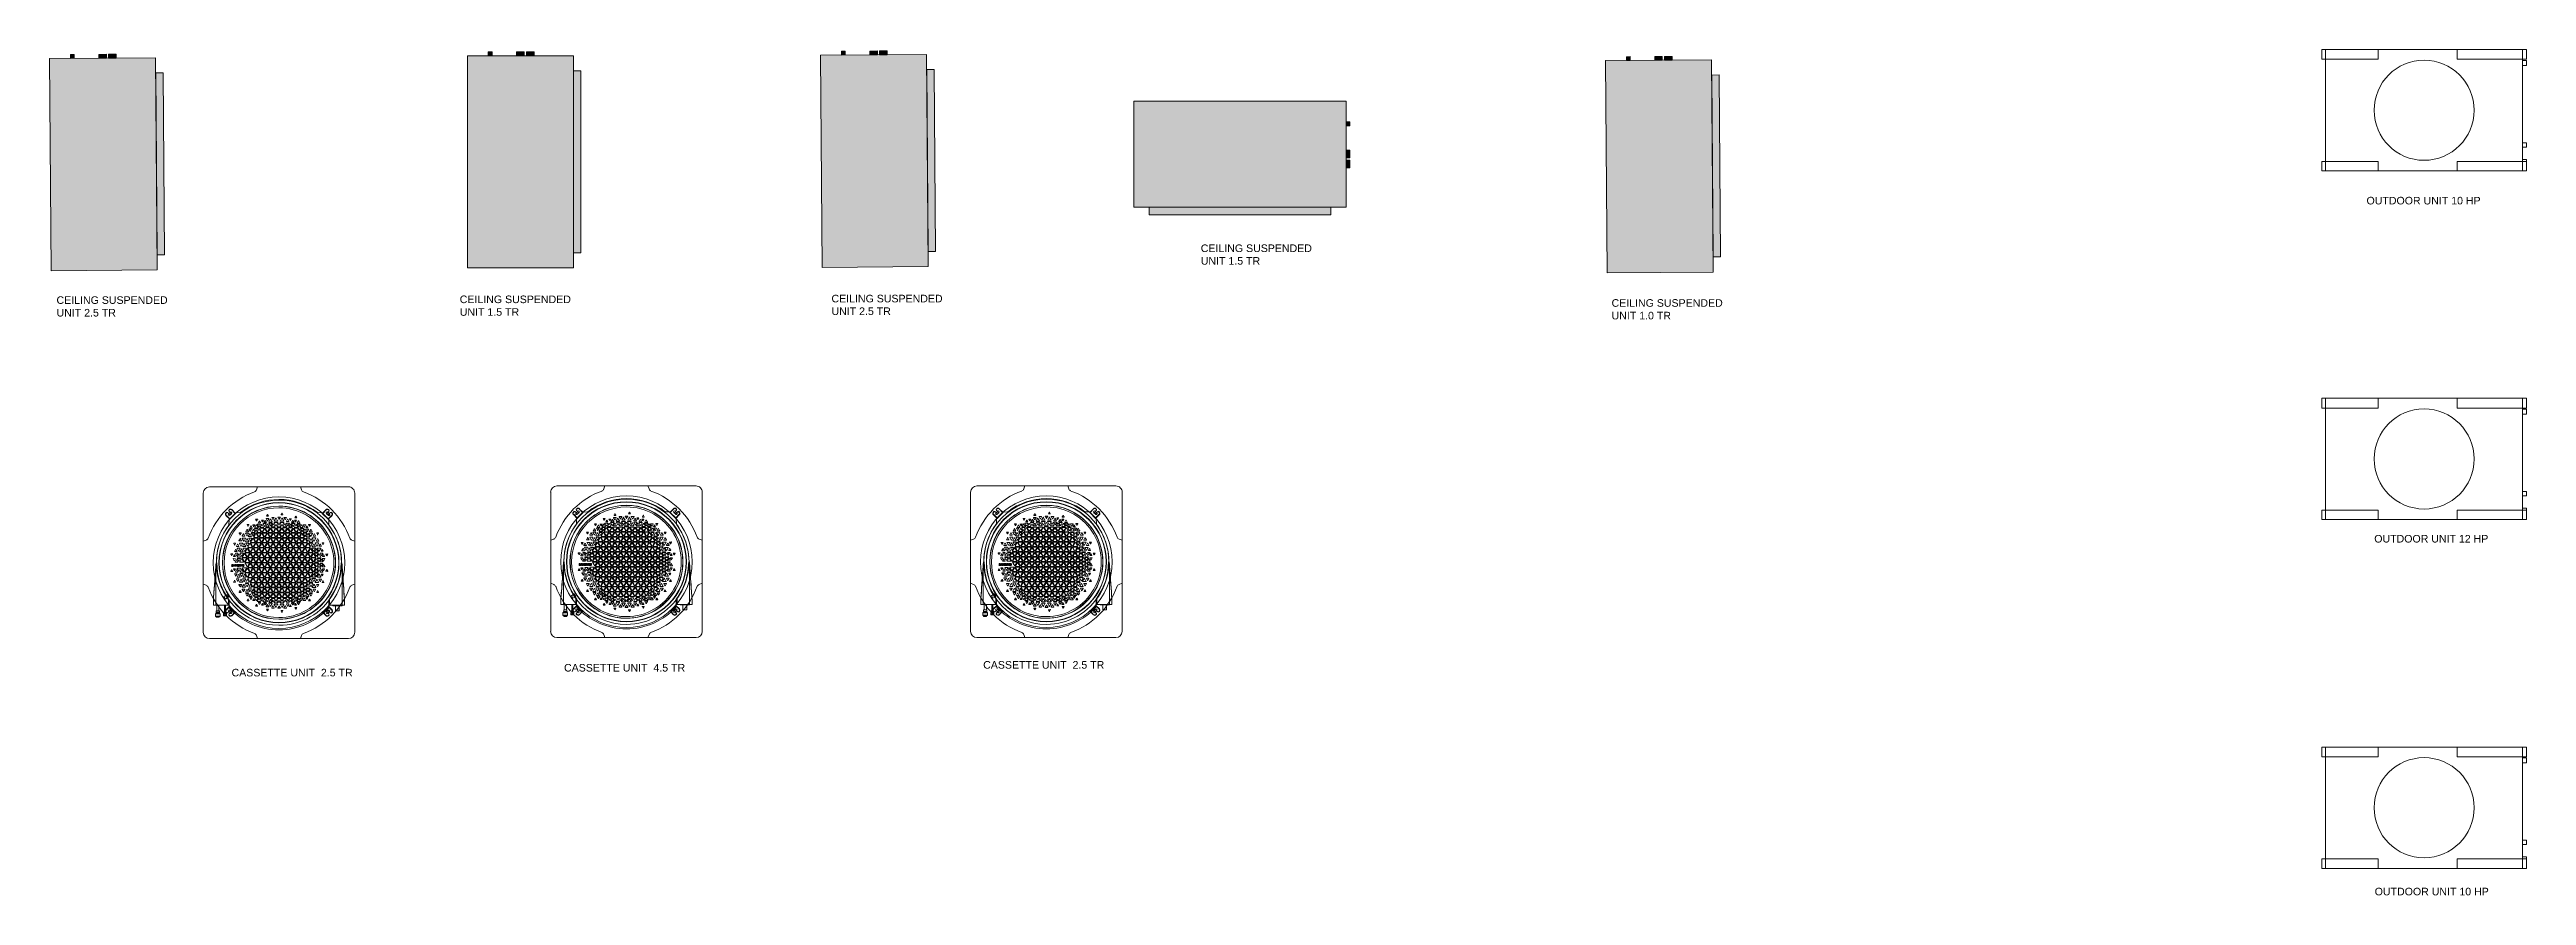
# Model space of a CAD drawing. Header units: millimetres. Extents: x 177 to 25619, y -4018 to 1995.
# Drawn here: x 177 to 16522, y -4018 to 1561 of the extents above; entities that cross this region are included whole.
import ezdxf

# ---------------------------------------------------------------- set-up
doc = ezdxf.new("R2010")
doc.units = ezdxf.units.MM
for name, color, linetype, lineweight in [('A-ELEC-MECH-EQUIP', 7, 'Continuous', 5), ('CASSETTE UNIT 2.5 TR', 7, 'Continuous', 9), ('CASSETTE UNIT 4.5 TR', 7, 'Continuous', 9), ('CEILING SUSPENDE UNIT 1.0 TR', 7, 'Continuous', 9), ('CEILING SUSPENDED UNIT 1.5 TR', 7, 'Continuous', 9), ('CEILING SUSPENDED UNIT 2.5 TR', 5, 'Continuous', 9), ('G-ANNO-TEXT', 7, 'Continuous', 9), ('M-EQPM', 7, 'Continuous', 9), ('OUTDOOR 10 HP', 7, 'Continuous', 9), ('OUTDOOR 12 HP', 7, 'Continuous', 9)]:
    doc.layers.add(name, color=color, linetype=linetype, lineweight=lineweight)
doc.styles.get("Standard").update_dxf_attribs({"font": 'arial.ttf'})

msp = doc.modelspace()

# ---------------------------------------------------------------- texts
at = {"layer": 'G-ANNO-TEXT', "char_height": 50, "attachment_point": 1}
for s, width, insert in [('OUTDOOR UNIT 10 HP', 832.67, (15467, 590)), ('CEILING SUSPENDED UNIT 1.5 TR', 763.49, (7774, 276)), ('CEILING SUSPENDED UNIT 2.5 TR', 763.49, (223, -66)), ('CEILING SUSPENDED UNIT 1.5 TR', 763.49, (2884, -61)), ('CEILING SUSPENDED UNIT 2.5 TR', 763.49, (5337, -56)), ('CEILING SUSPENDED UNIT 1.0 TR', 763.49, (10485, -85)), ('OUTDOOR UNIT 12 HP', 832.67, (15518, -1640)), ('CASSETTE UNIT  2.5 TR', 832.67, (1378, -2523)), ('CASSETTE UNIT  4.5 TR', 832.67, (3572, -2491)), ('CASSETTE UNIT  2.5 TR', 832.67, (6338, -2472)), ('OUTDOOR UNIT 10 HP', 832.67, (15521, -3967))]:
    msp.add_mtext_dynamic_manual_height_columns(s, width=width, gutter_width=12.5, heights=[0], dxfattribs=dict(at, insert=insert))

# ---------------------------------------------------------------- blocks, each defined once
blk = doc.blocks.new('SYS_HV_MCH_UnitaryEquipment_FCU1 - SYS_UnitaryEquipment_FCU300x1400x700_Circuit 1-V142-CONCOURSE LEVEL')
at = {"layer": 'CEILING SUSPENDED UNIT 1.5 TR'}
for points in [[(-700, 350), (-700, -350), (700, -350), (700, 350), (-532, 350)], [(700, 212), (700, 188), (725, 189), (725, 212), (704, 212)], [(700, 24), (700, -24), (725, -24), (725, 24), (703, 24)], [(700, -41), (702, -89), (725, -89), (725, -41), (702, -41)], [(-600, -350), (-600, -400), (600, -400), (600, -350), (-537, -350)]]:
    blk.add_hatch(color=5, dxfattribs=at).paths.add_polyline_path(points)
at = {"layer": 'CEILING SUSPENDED UNIT 1.5 TR', "color": 5}
for p, q in [((700, 350), (-700, 350)), ((-700, 350), (-700, -350)), ((-700, -350), (-700, 350)), ((-700, 350), (700, 350)), ((700, -350), (700, 350)), ((700, 350), (700, -350)), ((725, 212), (700, 212)), ((700, 212), (700, 187)), ((700, 212), (700, 187)), ((700, 187), (725, 187)), ((725, 187), (725, 212)), ((725, 187), (725, 212)), ((725, 25), (700, 25)), ((700, 25), (700, -25)), ((700, 25), (700, -25)), ((725, -25), (725, 25)), ((725, -25), (725, 25)), ((700, -25), (725, -25)), ((725, -40), (700, -40)), ((700, -40), (700, -90)), ((700, -40), (700, -90)), ((700, -90), (725, -90)), ((725, -90), (725, -40)), ((725, -90), (725, -40)), ((-700, -350), (700, -350)), ((700, -350), (-700, -350)), ((600, -350), (-600, -350)), ((-600, -350), (600, -350)), ((-600, -350), (-600, -400)), ((-600, -350), (-600, -400)), ((600, -400), (-600, -400)), ((-600, -400), (600, -400)), ((600, -400), (600, -350)), ((600, -350), (600, -400))]:
    blk.add_line(p, q, dxfattribs=at)
blk = doc.blocks.new('SYS_HV_MCH_UnitaryEquipment_FCU1 - SYS_UnitaryEquipment_FCU300x1400x700_Circuit 2-V115-CONCOURSE LEVEL')
at = {"layer": 'CEILING SUSPENDED UNIT 1.5 TR', "true_color": 0xff00ff}
for points in [[(700, -350), (700, 350), (-700, 350), (-700, -350), (649, -350)], [(725, 188), (725, 212), (700, 211), (700, 188)], [(725, -24), (725, 24), (700, 24), (700, -24)], [(725, -89), (725, -41), (700, -41), (700, -89)], [(600, -400), (600, -350), (-600, -350), (-600, -400), (213, -400)]]:
    blk.add_hatch(color=6, dxfattribs=at).paths.add_polyline_path(points)
at = {"layer": 'CEILING SUSPENDED UNIT 1.5 TR', "color": 6, "true_color": 0xff00ff}
for p, q in [((700, 350), (-700, 350)), ((-700, 350), (-700, -350)), ((-700, -350), (-700, 350)), ((-700, 350), (700, 350)), ((700, -350), (700, 350)), ((700, 350), (700, -350)), ((725, 212), (700, 212)), ((700, 212), (700, 187)), ((700, 212), (700, 187)), ((700, 187), (725, 187)), ((725, 187), (725, 212)), ((725, 187), (725, 212)), ((725, 25), (700, 25)), ((700, 25), (700, -25)), ((700, 25), (700, -25)), ((725, -25), (725, 25)), ((725, -25), (725, 25)), ((700, -25), (725, -25)), ((725, -40), (700, -40)), ((700, -40), (700, -90)), ((700, -40), (700, -90)), ((700, -90), (725, -90)), ((725, -90), (725, -40)), ((725, -90), (725, -40)), ((-700, -350), (700, -350)), ((700, -350), (-700, -350)), ((600, -350), (-600, -350)), ((-600, -350), (600, -350)), ((-600, -350), (-600, -400)), ((-600, -350), (-600, -400)), ((600, -400), (-600, -400)), ((-600, -400), (600, -400)), ((600, -400), (600, -350)), ((600, -350), (600, -400))]:
    blk.add_line(p, q, dxfattribs=at)
blk = doc.blocks.new('SYS_HV_MCH_UnitaryEquipment_FCU1 - SYS_UnitaryEquipment_FCU300x1400x700_Circuit 3-V2-CONCOURSE LEVEL')
at = {"layer": 'CEILING SUSPENDED UNIT 1.5 TR', "true_color": 0x00ff00}
for points in [[(-700, -350), (700, -350), (700, 350), (-700, 350), (-700, 167)], [(700, 188), (725, 189), (725, 212), (700, 211), (700, 189)], [(725, -24), (725, 24), (700, 24), (700, -24)], [(725, -89), (725, -41), (700, -41), (700, -89)], [(-600, -400), (600, -400), (600, -350), (-600, -350)]]:
    blk.add_hatch(color=3, dxfattribs=at).paths.add_polyline_path(points)
at = {"layer": 'CEILING SUSPENDED UNIT 1.5 TR', "color": 3, "true_color": 0x00ff00}
for p, q in [((700, 350), (-700, 350)), ((-700, 350), (-700, -350)), ((-700, -350), (-700, 350)), ((-700, 350), (700, 350)), ((700, -350), (700, 350)), ((700, 350), (700, -350)), ((725, 212), (700, 212)), ((700, 212), (700, 187)), ((700, 212), (700, 187)), ((700, 187), (725, 187)), ((725, 187), (725, 212)), ((725, 187), (725, 212)), ((725, 25), (700, 25)), ((700, 25), (700, -25)), ((700, 25), (700, -25)), ((725, -25), (725, 25)), ((725, -25), (725, 25)), ((700, -25), (725, -25)), ((725, -40), (700, -40)), ((700, -40), (700, -90)), ((700, -40), (700, -90)), ((700, -90), (725, -90)), ((725, -90), (725, -40)), ((725, -90), (725, -40)), ((-700, -350), (700, -350)), ((700, -350), (-700, -350)), ((600, -350), (-600, -350)), ((-600, -350), (600, -350)), ((-600, -350), (-600, -400)), ((-600, -350), (-600, -400)), ((600, -400), (-600, -400)), ((-600, -400), (600, -400)), ((600, -400), (600, -350)), ((600, -350), (600, -400))]:
    blk.add_line(p, q, dxfattribs=at)
blk = doc.blocks.new('CAN_MC-MCH_Cassette Indoor Unit3 - 2_0 TR-1100603-CONCOURSE LEVEL  VAC LAYOUT SHEET 2 OF 2')
at = {"layer": 'A-ELEC-MECH-EQUIP', "color": 3, "true_color": 0x00ff00}
for p, q in [((459, 500), (-460, 500)), ((-460, 500), (459, 500)), ((-460, 500), (-460, 500)), ((-149, 480), (-142, 500)), ((-142, 500), (-142, 500)), ((142, 500), (142, 500)), ((149, 480), (142, 500)), ((-500, 459), (-500, -459)), ((-500, -459), (-500, 459)), ((-354, 414), (-360, 414)), ((-360, 414), (-360, 394)), ((-360, 394), (-360, 414)), ((-360, 394), (-354, 394)), ((-352, 419), (-354, 417)), ((-354, 391), (-354, 417)), ((-354, 417), (-354, 391)), ((-354, 414), (-354, 394)), ((-354, 394), (-354, 414)), ((-354, 391), (-352, 388)), ((-337, 419), (-352, 419)), ((-352, 388), (-352, 419)), ((-352, 419), (-352, 388)), ((-352, 388), (-337, 388)), ((-346, 367), (-350, 367)), ((-350, 367), (-350, 347)), ((-350, 347), (-350, 367)), ((-350, 347), (-346, 347)), ((-345, 332), (-350, 327)), ((-350, 327), (-345, 332)), ((-344, 331), (-349, 326)), ((-349, 326), (-344, 331)), ((-346, 367), (-346, 347)), ((-346, 347), (-346, 367)), ((-346, 367), (-346, 366)), ((-336, 367), (-346, 367)), ((-346, 367), (-346, 347)), ((-346, 347), (-346, 367)), ((-346, 349), (-346, 366)), ((-346, 366), (-346, 349)), ((-346, 349), (-346, 347)), ((-346, 347), (-336, 347)), ((-344, 331), (-345, 332)), ((-345, 332), (-344, 331)), ((-345, 332), (-345, 332)), ((-341, 330), (-344, 331)), ((-341, 330), (-344, 331)), ((-344, 331), (-344, 331)), ((-344, 331), (-344, 331)), ((-333, 324), (-338, 329)), ((-333, 324), (-338, 329)), ((-334, 417), (-337, 419)), ((-337, 388), (-337, 419)), ((-337, 419), (-337, 388)), ((-337, 388), (-334, 391)), ((-335, 366), (-336, 367)), ((-336, 367), (-336, 347)), ((-336, 347), (-336, 367)), ((-336, 347), (-335, 349)), ((-335, 366), (-335, 349)), ((-335, 349), (-335, 366)), ((-329, 364), (-335, 364)), ((-335, 364), (-335, 350)), ((-335, 350), (-335, 364)), ((-335, 350), (-329, 350)), ((-334, 391), (-334, 417)), ((-334, 417), (-334, 391)), ((-328, 415), (-334, 415)), ((-334, 392), (-334, 415)), ((-334, 415), (-334, 392)), ((-334, 392), (-328, 392)), ((-328, 350), (-333, 345)), ((-333, 345), (-328, 350)), ((-333, 345), (-331, 344)), ((-331, 344), (-333, 345)), ((-333, 345), (-333, 345)), ((-326, 348), (-331, 344)), ((-331, 344), (-326, 348)), ((-331, 344), (-331, 340)), ((-331, 344), (-331, 344)), ((-331, 344), (-331, 344)), ((-331, 344), (-331, 340)), ((-328, 362), (-329, 364)), ((-329, 364), (-329, 350)), ((-329, 350), (-329, 364)), ((-329, 350), (-328, 352)), ((-329, 337), (-324, 332)), ((-329, 337), (-324, 332)), ((-329, 290), (-290, 329)), ((-290, 329), (-329, 290)), ((-327, 414), (-328, 415)), ((-328, 392), (-328, 415)), ((-328, 415), (-328, 392)), ((-328, 392), (-327, 393)), ((-321, 362), (-328, 362)), ((-328, 362), (-328, 352)), ((-328, 352), (-328, 362)), ((-328, 352), (-321, 352)), ((-318, 414), (-327, 414)), ((-327, 393), (-327, 414)), ((-327, 414), (-327, 393)), ((-327, 393), (-318, 393)), ((-323, 332), (-321, 334)), ((-323, 332), (-321, 334)), ((-321, 362), (-321, 352)), ((-321, 352), (-321, 362)), ((-281, 360), (-321, 360)), ((-321, 354), (-321, 360)), ((-321, 360), (-321, 354)), ((-321, 354), (-281, 354)), ((-318, 393), (-318, 414)), ((-318, 414), (-318, 393)), ((-281, 411), (-318, 411)), ((-318, 411), (-318, 396)), ((-318, 396), (-318, 411)), ((-318, 396), (-281, 396)), ((-293, 329), (-313, 348)), ((-313, 348), (-293, 329)), ((-290, 329), (-311, 350)), ((-311, 350), (-290, 329)), ((-297, 329), (-293, 329)), ((-293, 329), (-297, 329)), ((-297, 329), (-297, 329)), ((-249, 329), (-297, 329)), ((-297, 329), (-249, 329)), ((-297, 329), (-297, 329)), ((-293, 329), (-293, 329)), ((-290, 329), (-290, 329)), ((-281, 423), (-281, 433)), ((-281, 433), (-281, 433)), ((-281, 433), (-281, 416)), ((-281, 433), (-251, 433)), ((-281, 329), (-281, 423)), ((-281, 416), (-281, 334)), ((-281, 416), (-17, 416)), ((-281, 396), (-281, 411)), ((-281, 411), (-281, 396)), ((-281, 360), (-281, 354)), ((-281, 354), (-281, 360)), ((-281, 329), (-281, 334)), ((-281, 334), (-240, 334)), ((-247, 329), (-281, 329)), ((-281, 329), (-281, 329)), ((-247, 329), (-281, 329)), ((-251, 433), (-251, 433)), ((-249, 329), (-249, 329)), ((-247, 329), (-247, 329)), ((-224, 363), (-241, 353)), ((-241, 353), (-224, 363)), ((-241, 353), (-228, 333)), ((-211, 344), (-228, 333)), ((-228, 333), (-211, 344)), ((-211, 344), (-224, 363)), ((-110, 423), (0, 415)), ((0, 415), (-17, 416)), ((0, 411), (0, 415)), ((0, 415), (0, 415)), ((0, 415), (0, 411)), ((0, 411), (0, 411)), ((285, 329), (247, 330)), ((247, 330), (285, 329)), ((247, 330), (247, 330)), ((328, 285), (285, 329)), ((285, 329), (328, 285)), ((285, 329), (285, 329)), ((311, 350), (286, 325)), ((286, 325), (311, 350)), ((313, 348), (289, 325)), ((289, 325), (313, 348)), ((321, 334), (323, 332)), ((321, 334), (323, 332)), ((324, 332), (329, 337)), ((324, 332), (329, 337)), ((331, 344), (326, 348)), ((326, 348), (331, 344)), ((333, 345), (328, 350)), ((328, 350), (333, 345)), ((331, 344), (333, 345)), ((333, 345), (331, 344)), ((331, 340), (331, 344)), ((331, 344), (331, 344)), ((331, 340), (331, 344)), ((331, 344), (331, 344)), ((333, 345), (333, 345)), ((338, 329), (333, 324)), ((338, 329), (333, 324)), ((344, 331), (341, 330)), ((344, 331), (341, 330)), ((345, 332), (344, 331)), ((344, 331), (345, 332)), ((349, 326), (344, 331)), ((344, 331), (344, 331)), ((344, 331), (344, 331)), ((344, 331), (349, 326)), ((350, 327), (345, 332)), ((345, 332), (350, 327)), ((345, 332), (345, 332)), ((500, -459), (500, 459)), ((500, 459), (500, -459)), ((-350, 311), (-329, 290)), ((-329, 290), (-350, 311)), ((-349, 312), (-331, 295)), ((-331, 295), (-349, 312)), ((-334, 321), (-333, 322)), ((-334, 321), (-333, 322)), ((-331, 295), (-331, 295)), ((-329, 290), (-329, 290)), ((-313, 325), (-325, 312)), ((-313, 325), (-325, 312)), ((-251, 210), (-251, 198)), ((-251, 198), (-251, 210)), ((-240, 205), (-250, 211)), ((-250, 211), (-240, 205)), ((-250, 198), (-240, 204)), ((-240, 204), (-250, 198)), ((-250, 198), (-250, 198)), ((-249, 173), (-249, 161)), ((-249, 161), (-249, 173)), ((-238, 167), (-248, 173)), ((-248, 173), (-238, 167)), ((-248, 160), (-238, 166)), ((-238, 166), (-248, 160)), ((-228, 193), (-242, 185)), ((-242, 185), (-228, 193)), ((-242, 185), (-242, 185)), ((-228, 176), (-242, 183)), ((-228, 193), (-228, 193)), ((-227, 176), (-227, 192)), ((-227, 192), (-227, 176)), ((-222, 197), (-222, 182)), ((-222, 182), (-222, 197)), ((-222, 197), (-222, 197)), ((-222, 182), (-222, 182)), ((-208, 190), (-221, 198)), ((-221, 198), (-208, 190)), ((-221, 181), (-208, 188)), ((-208, 188), (-221, 181)), ((-202, 180), (-219, 170)), ((-219, 170), (-202, 180)), ((-219, 168), (-202, 158)), ((-202, 158), (-219, 168)), ((-219, 168), (-219, 168)), ((-205, 219), (-218, 212)), ((-218, 212), (-205, 219)), ((-218, 212), (-218, 212)), ((-205, 202), (-218, 210)), ((-208, 188), (-208, 188)), ((-205, 219), (-205, 219)), ((-203, 203), (-203, 218)), ((-203, 218), (-203, 203)), ((-200, 159), (-200, 180)), ((-200, 180), (-200, 159)), ((-200, 180), (-200, 180)), ((-196, 262), (-196, 251)), ((-196, 251), (-196, 262)), ((-185, 257), (-195, 263)), ((-195, 263), (-185, 257)), ((-195, 250), (-185, 256)), ((-185, 256), (-195, 250)), ((-195, 250), (-195, 250)), ((-195, 221), (-195, 202)), ((-195, 202), (-195, 221)), ((-177, 212), (-194, 222)), ((-194, 222), (-177, 212)), ((-194, 201), (-177, 210)), ((-177, 210), (-194, 201)), ((-194, 201), (-194, 201)), ((-194, 180), (-194, 161)), ((-194, 161), (-194, 180)), ((-176, 171), (-193, 181)), ((-193, 181), (-176, 171)), ((-192, 160), (-176, 170)), ((-176, 170), (-192, 160)), ((-192, 153), (-168, 167)), ((-173, 203), (-191, 193)), ((-191, 193), (-173, 203)), ((-191, 191), (-173, 181)), ((-173, 181), (-191, 191)), ((-191, 191), (-191, 191)), ((-177, 242), (-190, 234)), ((-190, 234), (-177, 242)), ((-190, 234), (-190, 234)), ((-177, 225), (-190, 232)), ((-177, 242), (-177, 242)), ((-177, 210), (-177, 210)), ((-176, 170), (-176, 170)), ((-175, 226), (-175, 241)), ((-175, 241), (-175, 226)), ((-172, 182), (-172, 202)), ((-172, 202), (-172, 182)), ((-172, 202), (-172, 202)), ((-172, 182), (-172, 182)), ((-166, 166), (-166, 138)), ((-162, 241), (-162, 222)), ((-162, 222), (-162, 241)), ((-162, 199), (-162, 180)), ((-162, 180), (-162, 199)), ((-162, 138), (-162, 165)), ((-162, 165), (-162, 165)), ((-144, 190), (-161, 200)), ((-161, 200), (-144, 190)), ((-137, 153), (-161, 166)), ((-161, 166), (-137, 153)), ((-143, 232), (-160, 242)), ((-160, 242), (-143, 232)), ((-160, 221), (-143, 230)), ((-143, 230), (-160, 221)), ((-160, 221), (-160, 221)), ((-160, 179), (-144, 189)), ((-144, 189), (-160, 179)), ((-136, 187), (-160, 173)), ((-160, 173), (-136, 187)), ((-160, 179), (-160, 179)), ((-136, 157), (-160, 171)), ((-160, 171), (-160, 171)), ((-145, 264), (-158, 256)), ((-158, 256), (-145, 264)), ((-158, 256), (-158, 256)), ((-145, 247), (-158, 254)), ((-140, 222), (-158, 212)), ((-158, 212), (-140, 222)), ((-158, 210), (-140, 200)), ((-140, 200), (-158, 210)), ((-158, 210), (-158, 210)), ((-145, 264), (-145, 264)), ((-144, 247), (-144, 263)), ((-144, 263), (-144, 247)), ((-144, 189), (-144, 189)), ((-143, 230), (-143, 230)), ((-138, 201), (-138, 221)), ((-138, 221), (-138, 201)), ((-138, 221), (-138, 221)), ((-138, 201), (-138, 201)), ((-134, 186), (-134, 158)), ((-130, 218), (-129, 199)), ((-129, 199), (-130, 218)), ((-130, 157), (-130, 185)), ((-128, 299), (-128, 287)), ((-128, 287), (-128, 299)), ((-128, 260), (-128, 240)), ((-128, 240), (-128, 260)), ((-111, 210), (-128, 219)), ((-128, 219), (-111, 210)), ((-128, 198), (-111, 208)), ((-111, 208), (-128, 198)), ((-128, 198), (-128, 198)), ((-128, 186), (-104, 172)), ((-128, 156), (-104, 170)), ((-104, 170), (-128, 156)), ((-117, 293), (-127, 299)), ((-127, 299), (-117, 293)), ((-127, 286), (-117, 292)), ((-117, 292), (-127, 286)), ((-127, 286), (-127, 286)), ((-110, 251), (-127, 260)), ((-127, 260), (-110, 251)), ((-127, 240), (-110, 249)), ((-110, 249), (-127, 240)), ((-127, 240), (-127, 240)), ((-103, 206), (-127, 192)), ((-127, 192), (-103, 206)), ((-103, 176), (-127, 190)), ((-102, 167), (-126, 153)), ((-126, 153), (-102, 167)), ((-107, 241), (-125, 231)), ((-125, 231), (-107, 241)), ((-125, 229), (-107, 219)), ((-107, 219), (-125, 229)), ((-125, 229), (-125, 229)), ((-109, 281), (-122, 273)), ((-122, 273), (-109, 281)), ((-122, 273), (-122, 273)), ((-108, 264), (-122, 272)), ((-111, 208), (-111, 208)), ((-110, 249), (-110, 249)), ((-109, 281), (-109, 281)), ((-107, 265), (-107, 280)), ((-107, 280), (-107, 265)), ((-106, 220), (-106, 240)), ((-106, 240), (-106, 220)), ((-106, 240), (-106, 240)), ((-106, 220), (-106, 220)), ((-104, 170), (-104, 170)), ((-101, 177), (-101, 205)), ((-101, 205), (-101, 177)), ((-101, 205), (-101, 205)), ((-101, 166), (-101, 138)), ((-101, 166), (-101, 166)), ((-97, 203), (-97, 176)), ((-97, 176), (-97, 203)), ((-97, 203), (-97, 203)), ((-97, 138), (-97, 166)), ((-97, 166), (-97, 166)), ((-96, 276), (-96, 257)), ((-96, 257), (-96, 276)), ((-78, 267), (-95, 277)), ((-95, 277), (-78, 267)), ((-95, 256), (-78, 266)), ((-78, 266), (-95, 256)), ((-95, 256), (-95, 256)), ((-95, 236), (-95, 217)), ((-95, 217), (-95, 236)), ((-95, 204), (-71, 191)), ((-95, 175), (-71, 189)), ((-71, 189), (-95, 175)), ((-95, 166), (-71, 153)), ((-77, 228), (-94, 237)), ((-94, 237), (-77, 228)), ((-70, 186), (-94, 172)), ((-94, 172), (-70, 186)), ((-70, 157), (-94, 170)), ((-94, 170), (-94, 170)), ((-93, 216), (-77, 226)), ((-77, 226), (-93, 216)), ((-69, 224), (-93, 210)), ((-93, 210), (-69, 224)), ((-93, 216), (-93, 216)), ((-69, 195), (-93, 208)), ((-93, 208), (-93, 208)), ((-73, 258), (-90, 248)), ((-90, 248), (-73, 258)), ((-90, 246), (-73, 236)), ((-73, 236), (-90, 246)), ((-90, 246), (-90, 246)), ((-74, 294), (-87, 286)), ((-87, 286), (-74, 294)), ((-87, 286), (-87, 286)), ((-74, 276), (-87, 284)), ((-78, 266), (-78, 266)), ((-77, 226), (-77, 226)), ((-74, 294), (-74, 294)), ((-73, 277), (-73, 293)), ((-73, 293), (-73, 277)), ((-71, 237), (-71, 257)), ((-71, 257), (-71, 237)), ((-71, 257), (-71, 257)), ((-71, 237), (-71, 237)), ((-68, 223), (-68, 195)), ((-68, 185), (-68, 157)), ((-64, 222), (-64, 195)), ((-64, 195), (-64, 222)), ((-64, 185), (-64, 157)), ((-64, 157), (-64, 185)), ((-62, 287), (-62, 272)), ((-62, 272), (-62, 287)), ((-62, 287), (-62, 287)), ((-62, 272), (-62, 272)), ((-62, 255), (-62, 236)), ((-62, 236), (-62, 255)), ((-62, 223), (-38, 209)), ((-38, 208), (-62, 194)), ((-62, 185), (-38, 172)), ((-38, 170), (-62, 156)), ((-48, 281), (-61, 288)), ((-61, 288), (-48, 281)), ((-61, 271), (-48, 279)), ((-48, 279), (-61, 271)), ((-44, 247), (-61, 256)), ((-61, 256), (-44, 247)), ((-60, 235), (-44, 245)), ((-44, 245), (-60, 235)), ((-60, 228), (-36, 242)), ((-60, 235), (-60, 235)), ((-36, 213), (-60, 226)), ((-60, 191), (-36, 204)), ((-36, 175), (-60, 189)), ((-60, 153), (-36, 166)), ((-58, 318), (-58, 306)), ((-58, 306), (-58, 318)), ((-47, 312), (-57, 318)), ((-57, 318), (-47, 312)), ((-57, 306), (-47, 311)), ((-47, 311), (-57, 306)), ((-57, 306), (-57, 306)), ((-38, 275), (-56, 265)), ((-56, 265), (-38, 275)), ((-56, 263), (-38, 253)), ((-38, 253), (-56, 263)), ((-56, 263), (-56, 263)), ((-41, 301), (-52, 295)), ((-52, 295), (-41, 301)), ((-52, 293), (-41, 287)), ((-41, 287), (-52, 293)), ((-48, 279), (-48, 279)), ((-44, 245), (-44, 245)), ((-41, 287), (-41, 287)), ((-40, 288), (-40, 300)), ((-40, 300), (-40, 288)), ((-40, 300), (-40, 300)), ((-38, 208), (-38, 208)), ((-38, 170), (-38, 170)), ((-37, 254), (-37, 274)), ((-37, 274), (-37, 254)), ((-37, 274), (-37, 274)), ((-37, 254), (-37, 254)), ((-35, 213), (-35, 241)), ((-35, 241), (-35, 213)), ((-35, 241), (-35, 241)), ((-35, 176), (-35, 203)), ((-35, 203), (-35, 176)), ((-35, 203), (-35, 203)), ((-35, 138), (-35, 166)), ((-35, 166), (-35, 138)), ((-35, 166), (-35, 166)), ((-31, 203), (-31, 176)), ((-31, 176), (-31, 203)), ((-31, 203), (-31, 203)), ((-31, 166), (-31, 138)), ((-31, 138), (-31, 166)), ((-31, 166), (-31, 166)), ((-29, 204), (-5, 191)), ((-5, 189), (-29, 175)), ((-29, 166), (-5, 153)), ((-27, 209), (-3, 223)), ((-3, 194), (-27, 208)), ((-27, 208), (-27, 208)), ((-27, 172), (-3, 185)), ((-3, 156), (-27, 170)), ((-27, 170), (-27, 170)), ((-24, 299), (-24, 303)), ((-24, 303), (-12, 299)), ((-12, 299), (-24, 303)), ((-24, 303), (-24, 299)), ((-24, 303), (-24, 303)), ((-24, 303), (-24, 299)), ((-12, 299), (-24, 303)), ((-24, 303), (-12, 299)), ((-24, 299), (-24, 303)), ((-24, 303), (-24, 303)), ((-13, 297), (-24, 299)), ((-24, 299), (-13, 297)), ((-24, 299), (-24, 299)), ((-24, 299), (-13, 297)), ((-13, 297), (-24, 299)), ((-24, 299), (-24, 299)), ((-24, 294), (-13, 297)), ((-13, 297), (-24, 294)), ((-13, 297), (-24, 294)), ((-24, 294), (-13, 297)), ((-12, 295), (-24, 291)), ((-24, 291), (-12, 295)), ((-24, 291), (-12, 295)), ((-12, 295), (-24, 291)), ((-24, 291), (-24, 294)), ((-24, 294), (-24, 291)), ((-24, 294), (-24, 294)), ((-24, 294), (-24, 291)), ((-24, 291), (-24, 294)), ((-24, 294), (-24, 294)), ((-24, 291), (-24, 291)), ((-24, 291), (-24, 291)), ((-24, 287), (-24, 289)), ((-24, 289), (-12, 289)), ((-12, 289), (-24, 289)), ((-24, 289), (-24, 287)), ((-24, 289), (-24, 289)), ((-24, 289), (-24, 287)), ((-12, 289), (-24, 289)), ((-24, 289), (-12, 289)), ((-24, 287), (-24, 289)), ((-24, 289), (-24, 289)), ((-24, 284), (-13, 287)), ((-13, 287), (-24, 287)), ((-24, 287), (-13, 287)), ((-13, 287), (-24, 284)), ((-24, 287), (-24, 287)), ((-24, 287), (-13, 287)), ((-13, 287), (-24, 284)), ((-24, 284), (-13, 287)), ((-13, 287), (-24, 287)), ((-24, 287), (-24, 287)), ((-24, 282), (-24, 284)), ((-24, 284), (-24, 282)), ((-24, 284), (-24, 284)), ((-24, 284), (-24, 282)), ((-24, 282), (-24, 284)), ((-24, 284), (-24, 284)), ((-13, 279), (-24, 282)), ((-24, 282), (-13, 279)), ((-24, 282), (-24, 282)), ((-24, 282), (-13, 279)), ((-13, 279), (-24, 282)), ((-24, 282), (-24, 282)), ((-24, 277), (-24, 279)), ((-24, 279), (-13, 279)), ((-13, 279), (-24, 279)), ((-24, 279), (-24, 277)), ((-24, 279), (-24, 279)), ((-13, 279), (-24, 279)), ((-24, 279), (-24, 277)), ((-24, 277), (-24, 279)), ((-24, 279), (-13, 279)), ((-24, 279), (-24, 279)), ((-12, 277), (-24, 277)), ((-24, 277), (-12, 277)), ((-24, 277), (-24, 277)), ((-24, 277), (-12, 277)), ((-12, 277), (-24, 277)), ((-24, 277), (-24, 277)), ((-24, 250), (-24, 253)), ((-24, 253), (-12, 253)), ((-12, 253), (-24, 253)), ((-24, 253), (-24, 250)), ((-24, 253), (-24, 253)), ((-24, 253), (-24, 250)), ((-12, 253), (-24, 253)), ((-24, 253), (-12, 253)), ((-24, 250), (-24, 253)), ((-24, 253), (-24, 253)), ((-24, 246), (-13, 250)), ((-13, 250), (-24, 250)), ((-24, 250), (-13, 250)), ((-13, 250), (-24, 246)), ((-24, 250), (-24, 250)), ((-24, 250), (-13, 250)), ((-13, 250), (-24, 246)), ((-24, 246), (-13, 250)), ((-13, 250), (-24, 250)), ((-24, 250), (-24, 250)), ((-24, 242), (-24, 246)), ((-24, 246), (-24, 242)), ((-24, 246), (-24, 246)), ((-24, 246), (-24, 242)), ((-24, 242), (-24, 246)), ((-24, 246), (-24, 246)), ((-12, 242), (-24, 242)), ((-24, 242), (-12, 242)), ((-24, 242), (-24, 242)), ((-24, 242), (-12, 242)), ((-12, 242), (-24, 242)), ((-24, 242), (-24, 242)), ((-24, 233), (-24, 233)), ((-24, 233), (-24, 233)), ((-22, 309), (-22, 309)), ((-22, 309), (-22, 309)), ((-22, 307), (-22, 307)), ((-22, 307), (-22, 307)), ((-22, 271), (-22, 271)), ((-22, 271), (-22, 271)), ((-22, 269), (-22, 269)), ((-22, 269), (-22, 269)), ((-12, 249), (-22, 245)), ((-22, 245), (-12, 249)), ((-22, 245), (-12, 249)), ((-12, 249), (-22, 245)), ((-22, 245), (-12, 245)), ((-12, 245), (-22, 245)), ((-22, 245), (-22, 245)), ((-12, 245), (-22, 245)), ((-22, 245), (-12, 245)), ((-22, 245), (-22, 245)), ((-21, 313), (-20, 313)), ((-20, 313), (-21, 313)), ((-20, 313), (-21, 313)), ((-21, 313), (-20, 313)), ((-20, 309), (-21, 309)), ((-21, 309), (-20, 309)), ((-21, 309), (-20, 309)), ((-20, 309), (-21, 309)), ((-21, 275), (-20, 275)), ((-20, 275), (-21, 275)), ((-20, 275), (-21, 275)), ((-21, 275), (-20, 275)), ((-20, 272), (-21, 272)), ((-21, 272), (-20, 272)), ((-21, 272), (-20, 272)), ((-20, 272), (-21, 272)), ((-21, 233), (-19, 233)), ((-19, 233), (-21, 233)), ((-21, 233), (-21, 233)), ((-19, 233), (-21, 233)), ((-21, 233), (-19, 233)), ((-21, 233), (-21, 233)), ((-17, 231), (-21, 231)), ((-21, 231), (-17, 231)), ((-21, 231), (-17, 231)), ((-17, 231), (-21, 231)), ((-20, 313), (-20, 309)), ((-20, 309), (-20, 313)), ((-20, 313), (-20, 313)), ((-20, 309), (-20, 313)), ((-20, 313), (-20, 309)), ((-20, 313), (-20, 313)), ((-20, 309), (-20, 309)), ((-20, 309), (-20, 309)), ((-20, 275), (-20, 272)), ((-20, 272), (-20, 275)), ((-20, 275), (-20, 275)), ((-20, 272), (-20, 275)), ((-20, 275), (-20, 272)), ((-20, 275), (-20, 275)), ((-20, 272), (-20, 272)), ((-20, 272), (-20, 272)), ((-20, 241), (-16, 241)), ((-16, 241), (-20, 241)), ((-16, 241), (-20, 241)), ((-20, 241), (-16, 241)), ((-16, 238), (-20, 238)), ((-20, 238), (-16, 238)), ((-20, 238), (-16, 238)), ((-16, 238), (-20, 238)), ((-19, 308), (-19, 308)), ((-19, 308), (-19, 308)), ((-12, 285), (-19, 283)), ((-19, 283), (-12, 285)), ((-19, 283), (-12, 285)), ((-12, 285), (-19, 283)), ((-19, 283), (-12, 281)), ((-12, 281), (-19, 283)), ((-19, 283), (-19, 283)), ((-12, 281), (-19, 283)), ((-19, 283), (-12, 281)), ((-19, 283), (-19, 283)), ((-19, 270), (-19, 270)), ((-19, 270), (-19, 270)), ((-20, 264), (-12, 264)), ((-12, 264), (-20, 264)), ((-12, 264), (-20, 264)), ((-20, 264), (-12, 264)), ((-12, 261), (-20, 261)), ((-20, 261), (-12, 261)), ((-20, 261), (-20, 261)), ((-20, 261), (-12, 261)), ((-12, 261), (-20, 261)), ((-20, 261), (-20, 261)), ((-20, 258), (-12, 258)), ((-12, 258), (-20, 258)), ((-20, 258), (-20, 258)), ((-12, 258), (-20, 258)), ((-20, 258), (-12, 258)), ((-20, 258), (-20, 258)), ((-12, 254), (-20, 254)), ((-20, 254), (-12, 254)), ((-20, 254), (-12, 254)), ((-12, 254), (-20, 254)), ((-19, 233), (-19, 236)), ((-19, 236), (-17, 236)), ((-17, 236), (-19, 236)), ((-19, 236), (-19, 233)), ((-19, 236), (-19, 236)), ((-17, 236), (-19, 236)), ((-19, 236), (-19, 233)), ((-19, 233), (-19, 236)), ((-19, 236), (-17, 236)), ((-19, 236), (-19, 236)), ((-19, 233), (-19, 233)), ((-19, 233), (-19, 233)), ((-17, 305), (-17, 305)), ((-17, 305), (-17, 305)), ((-17, 268), (-17, 268)), ((-17, 268), (-17, 268)), ((-17, 236), (-17, 231)), ((-17, 231), (-17, 236)), ((-17, 236), (-17, 236)), ((-17, 231), (-17, 236)), ((-17, 236), (-17, 231)), ((-17, 236), (-17, 236)), ((-17, 231), (-17, 231)), ((-17, 231), (-17, 231)), ((-16, 308), (-16, 308)), ((-16, 308), (-16, 308)), ((-16, 270), (-16, 270)), ((-16, 270), (-16, 270)), ((-16, 231), (-16, 234)), ((-16, 234), (-16, 231)), ((-16, 234), (-16, 234)), ((-16, 234), (-16, 231)), ((-16, 231), (-16, 234)), ((-16, 234), (-16, 234)), ((-16, 231), (-16, 231)), ((-16, 231), (-16, 231)), ((-15, 307), (-14, 307)), ((-15, 304), (-15, 307)), ((-15, 307), (-15, 304)), ((-14, 307), (-15, 307)), ((-15, 307), (-15, 307)), ((-14, 307), (-15, 307)), ((-15, 307), (-15, 304)), ((-15, 304), (-15, 307)), ((-15, 307), (-14, 307)), ((-15, 307), (-15, 307)), ((-14, 304), (-15, 304)), ((-15, 304), (-14, 304)), ((-15, 304), (-15, 304)), ((-15, 304), (-14, 304)), ((-14, 304), (-15, 304)), ((-15, 304), (-15, 304)), ((-15, 269), (-14, 269)), ((-15, 266), (-15, 269)), ((-15, 269), (-15, 266)), ((-14, 269), (-15, 269)), ((-15, 269), (-15, 269)), ((-14, 269), (-15, 269)), ((-15, 269), (-15, 266)), ((-15, 266), (-15, 269)), ((-15, 269), (-14, 269)), ((-15, 269), (-15, 269)), ((-14, 266), (-15, 266)), ((-15, 266), (-14, 266)), ((-15, 266), (-15, 266)), ((-15, 266), (-14, 266)), ((-14, 266), (-15, 266)), ((-15, 266), (-15, 266)), ((-14, 307), (-14, 307)), ((-14, 307), (-14, 307)), ((-14, 304), (-14, 304)), ((-14, 304), (-14, 304)), ((-14, 269), (-14, 269)), ((-14, 269), (-14, 269)), ((-14, 266), (-14, 266)), ((-14, 266), (-14, 266)), ((-13, 297), (-13, 297)), ((-13, 297), (-13, 297)), ((-13, 287), (-13, 287)), ((-13, 287), (-13, 287)), ((-13, 279), (-13, 279)), ((-13, 279), (-13, 279)), ((-13, 250), (-13, 250)), ((-13, 250), (-13, 250)), ((-13, 239), (-13, 239)), ((-13, 239), (-13, 239)), ((-12, 310), (-12, 310)), ((-12, 310), (-12, 310)), ((-12, 299), (-12, 295)), ((-12, 295), (-12, 299)), ((-12, 299), (-12, 299)), ((-12, 295), (-12, 299)), ((-12, 299), (-12, 295)), ((-12, 299), (-12, 299)), ((-12, 295), (-12, 295)), ((-12, 295), (-12, 295)), ((-12, 289), (-12, 285)), ((-12, 285), (-12, 289)), ((-12, 289), (-12, 289)), ((-12, 285), (-12, 289)), ((-12, 289), (-12, 285)), ((-12, 289), (-12, 289)), ((-12, 285), (-12, 285)), ((-12, 285), (-12, 285)), ((-12, 281), (-12, 277)), ((-12, 277), (-12, 281)), ((-12, 281), (-12, 281)), ((-12, 277), (-12, 281)), ((-12, 281), (-12, 277)), ((-12, 281), (-12, 281)), ((-12, 277), (-12, 277)), ((-12, 277), (-12, 277)), ((-12, 273), (-12, 273)), ((-12, 273), (-12, 273)), ((-12, 264), (-12, 261)), ((-12, 261), (-12, 264)), ((-12, 264), (-12, 264)), ((-12, 261), (-12, 264)), ((-12, 264), (-12, 261)), ((-12, 264), (-12, 264)), ((-12, 261), (-12, 261)), ((-12, 261), (-12, 261)), ((-12, 258), (-12, 254)), ((-12, 254), (-12, 258)), ((-12, 258), (-12, 258)), ((-12, 254), (-12, 258)), ((-12, 258), (-12, 254)), ((-12, 258), (-12, 258)), ((-12, 254), (-12, 254)), ((-12, 254), (-12, 254)), ((-12, 253), (-12, 249)), ((-12, 249), (-12, 253)), ((-12, 253), (-12, 253)), ((-12, 249), (-12, 253)), ((-12, 253), (-12, 249)), ((-12, 253), (-12, 253)), ((-12, 249), (-12, 249)), ((-12, 249), (-12, 249)), ((-12, 245), (-12, 242)), ((-12, 242), (-12, 245)), ((-12, 245), (-12, 245)), ((-12, 242), (-12, 245)), ((-12, 245), (-12, 242)), ((-12, 245), (-12, 245)), ((-12, 242), (-12, 242)), ((-12, 242), (-12, 242)), ((-2, 222), (-2, 195)), ((-2, 185), (-2, 157)), ((2, 222), (2, 195)), ((2, 195), (2, 222)), ((2, 185), (2, 157)), ((2, 157), (2, 185)), ((3, 288), (3, 272)), ((3, 272), (3, 288)), ((3, 288), (3, 288)), ((3, 272), (3, 272)), ((3, 259), (3, 235)), ((3, 235), (3, 259)), ((3, 223), (27, 209)), ((27, 208), (3, 194)), ((3, 185), (27, 172)), ((27, 170), (3, 156)), ((25, 248), (4, 259)), ((4, 259), (25, 248)), ((18, 281), (4, 289)), ((4, 289), (18, 281)), ((5, 271), (18, 279)), ((18, 279), (5, 271)), ((5, 234), (25, 246)), ((25, 246), (5, 234)), ((5, 228), (29, 242)), ((5, 234), (5, 234)), ((29, 213), (5, 226)), ((5, 191), (29, 204)), ((29, 175), (5, 189)), ((5, 153), (29, 166)), ((27, 275), (10, 265)), ((10, 265), (27, 275)), ((10, 263), (27, 254)), ((27, 254), (10, 263)), ((10, 263), (10, 263)), ((25, 302), (13, 296)), ((13, 296), (25, 302)), ((13, 296), (13, 296)), ((13, 294), (25, 287)), ((25, 287), (13, 294)), ((18, 279), (18, 279)), ((25, 287), (25, 287)), ((25, 246), (25, 246)), ((26, 288), (27, 301)), ((27, 301), (26, 288)), ((27, 301), (27, 301)), ((27, 254), (27, 254)), ((27, 208), (27, 208)), ((27, 170), (27, 170)), ((28, 254), (28, 274)), ((28, 274), (28, 254)), ((31, 213), (31, 241)), ((31, 241), (31, 213)), ((31, 241), (31, 241)), ((31, 176), (31, 203)), ((31, 203), (31, 176)), ((31, 203), (31, 203)), ((31, 138), (31, 166)), ((31, 166), (31, 138)), ((31, 166), (31, 166)), ((35, 241), (35, 213)), ((35, 213), (35, 241)), ((35, 241), (35, 241)), ((35, 203), (35, 176)), ((35, 176), (35, 203)), ((35, 203), (35, 203)), ((35, 166), (35, 138)), ((35, 138), (35, 166)), ((35, 166), (35, 166)), ((36, 242), (60, 228)), ((60, 226), (36, 213)), ((36, 204), (60, 191)), ((60, 189), (36, 175)), ((36, 166), (60, 153)), ((37, 274), (37, 254)), ((37, 254), (37, 274)), ((37, 274), (37, 274)), ((37, 254), (37, 254)), ((56, 265), (38, 275)), ((38, 275), (56, 265)), ((38, 253), (56, 263)), ((56, 263), (38, 253)), ((38, 209), (62, 223)), ((62, 194), (38, 208)), ((38, 208), (38, 208)), ((38, 172), (62, 185)), ((62, 156), (38, 170)), ((38, 170), (38, 170)), ((40, 300), (40, 288)), ((40, 288), (40, 300)), ((40, 300), (40, 300)), ((52, 295), (41, 301)), ((41, 301), (52, 295)), ((41, 287), (52, 293)), ((52, 293), (41, 287)), ((41, 287), (41, 287)), ((61, 256), (44, 247)), ((44, 247), (61, 256)), ((44, 245), (60, 235)), ((60, 235), (44, 245)), ((44, 245), (44, 245)), ((57, 318), (47, 312)), ((47, 312), (57, 318)), ((47, 311), (57, 306)), ((57, 306), (47, 311)), ((61, 288), (48, 281)), ((48, 281), (61, 288)), ((48, 279), (61, 271)), ((61, 271), (48, 279)), ((48, 279), (48, 279)), ((56, 263), (56, 263)), ((57, 306), (57, 306)), ((58, 306), (58, 318)), ((58, 318), (58, 306)), ((60, 235), (60, 235)), ((62, 272), (62, 287)), ((62, 287), (62, 272)), ((62, 287), (62, 287)), ((62, 272), (62, 272)), ((62, 236), (62, 255)), ((62, 255), (62, 236)), ((64, 222), (64, 195)), ((64, 185), (64, 157)), ((68, 223), (68, 195)), ((68, 195), (68, 223)), ((68, 185), (68, 157)), ((68, 157), (68, 185)), ((69, 224), (93, 210)), ((93, 208), (69, 195)), ((70, 186), (94, 172)), ((94, 170), (70, 157)), ((71, 257), (71, 237)), ((71, 237), (71, 257)), ((71, 257), (71, 257)), ((71, 237), (71, 237)), ((71, 191), (95, 204)), ((95, 175), (71, 189)), ((71, 153), (95, 166)), ((73, 293), (73, 277)), ((73, 277), (73, 293)), ((90, 248), (73, 258)), ((73, 258), (90, 248)), ((73, 236), (90, 246)), ((90, 246), (73, 236)), ((87, 286), (74, 294)), ((74, 294), (87, 286)), ((74, 294), (74, 294)), ((74, 276), (87, 284)), ((87, 284), (74, 276)), ((94, 237), (77, 228)), ((77, 228), (94, 237)), ((77, 226), (93, 216)), ((93, 216), (77, 226)), ((77, 226), (77, 226)), ((95, 277), (78, 267)), ((78, 267), (95, 277)), ((78, 266), (95, 256)), ((95, 256), (78, 266)), ((78, 266), (78, 266)), ((87, 286), (87, 286)), ((90, 246), (90, 246)), ((93, 216), (93, 216)), ((93, 208), (93, 208)), ((94, 170), (94, 170)), ((95, 256), (95, 256)), ((95, 217), (95, 236)), ((95, 236), (95, 217)), ((96, 257), (96, 276)), ((96, 276), (96, 257)), ((97, 176), (97, 203)), ((97, 203), (97, 176)), ((97, 203), (97, 203)), ((97, 166), (97, 138)), ((97, 166), (97, 166)), ((101, 205), (101, 177)), ((101, 177), (101, 205)), ((101, 205), (101, 205)), ((101, 138), (101, 166)), ((101, 166), (101, 166)), ((126, 153), (102, 167)), ((102, 167), (126, 153)), ((127, 192), (103, 206)), ((103, 206), (127, 192)), ((103, 176), (127, 190)), ((127, 190), (103, 176)), ((128, 186), (104, 172)), ((104, 172), (128, 186)), ((128, 156), (104, 170)), ((104, 170), (104, 170)), ((106, 240), (106, 220)), ((106, 220), (106, 240)), ((106, 240), (106, 240)), ((106, 220), (106, 220)), ((107, 280), (107, 265)), ((107, 265), (107, 280)), ((125, 231), (107, 241)), ((107, 241), (125, 231)), ((107, 219), (125, 229)), ((125, 229), (107, 219)), ((108, 264), (122, 272)), ((122, 272), (108, 264)), ((122, 273), (109, 281)), ((109, 281), (122, 273)), ((109, 281), (109, 281)), ((127, 260), (110, 251)), ((110, 251), (127, 260)), ((110, 249), (127, 240)), ((127, 240), (110, 249)), ((110, 249), (110, 249)), ((128, 219), (111, 210)), ((111, 210), (128, 219)), ((111, 208), (128, 198)), ((128, 198), (111, 208)), ((111, 208), (111, 208)), ((127, 299), (117, 293)), ((117, 293), (127, 299)), ((117, 292), (127, 286)), ((127, 286), (117, 292)), ((122, 273), (122, 273)), ((125, 229), (125, 229)), ((127, 286), (127, 286)), ((127, 240), (127, 240)), ((128, 287), (128, 299)), ((128, 299), (128, 287)), ((128, 240), (128, 260)), ((128, 260), (128, 240)), ((128, 198), (128, 198)), ((129, 199), (129, 218)), ((129, 218), (129, 199)), ((130, 185), (130, 157)), ((134, 158), (134, 186)), ((136, 187), (160, 173)), ((136, 157), (160, 171)), ((160, 171), (136, 157)), ((161, 166), (137, 153)), ((137, 153), (161, 166)), ((138, 221), (138, 201)), ((138, 201), (138, 221)), ((138, 221), (138, 221)), ((138, 201), (138, 201)), ((158, 212), (140, 222)), ((140, 222), (158, 212)), ((140, 200), (158, 210)), ((158, 210), (140, 200)), ((160, 242), (143, 232)), ((143, 232), (160, 242)), ((143, 230), (160, 221)), ((160, 221), (143, 230)), ((143, 230), (143, 230)), ((144, 263), (144, 247)), ((144, 247), (144, 263)), ((161, 200), (144, 190)), ((144, 190), (161, 200)), ((144, 189), (160, 179)), ((160, 179), (144, 189)), ((144, 189), (144, 189)), ((158, 256), (145, 264)), ((145, 264), (158, 256)), ((145, 264), (145, 264)), ((145, 247), (158, 254)), ((158, 254), (145, 247)), ((158, 256), (158, 256)), ((158, 210), (158, 210)), ((160, 221), (160, 221)), ((160, 179), (160, 179)), ((160, 171), (160, 171)), ((162, 222), (162, 241)), ((162, 241), (162, 222)), ((162, 180), (162, 199)), ((162, 199), (162, 180)), ((162, 165), (162, 138)), ((162, 165), (162, 165)), ((166, 138), (166, 166)), ((168, 167), (192, 153)), ((172, 202), (172, 182)), ((172, 182), (172, 202)), ((172, 202), (172, 202)), ((172, 182), (172, 182)), ((191, 193), (173, 203)), ((173, 203), (191, 193)), ((173, 181), (191, 191)), ((191, 191), (173, 181)), ((175, 241), (175, 226)), ((175, 226), (175, 241)), ((193, 181), (176, 171)), ((176, 171), (193, 181)), ((176, 170), (192, 160)), ((192, 160), (176, 170)), ((176, 170), (176, 170)), ((190, 234), (177, 242)), ((177, 242), (190, 234)), ((177, 242), (177, 242)), ((177, 225), (190, 232)), ((190, 232), (177, 225)), ((194, 222), (177, 212)), ((177, 212), (194, 222)), ((177, 210), (194, 201)), ((194, 201), (177, 210)), ((177, 210), (177, 210)), ((195, 263), (185, 257)), ((185, 257), (195, 263)), ((185, 256), (195, 250)), ((195, 250), (185, 256)), ((190, 234), (190, 234)), ((191, 191), (191, 191)), ((194, 201), (194, 201)), ((194, 161), (194, 180)), ((194, 180), (194, 161)), ((195, 250), (195, 250)), ((195, 202), (195, 221)), ((195, 221), (195, 202)), ((196, 251), (196, 262)), ((196, 262), (196, 251)), ((200, 180), (200, 159)), ((200, 159), (200, 180)), ((200, 180), (200, 180)), ((219, 170), (202, 180)), ((202, 180), (219, 170)), ((202, 158), (219, 168)), ((219, 168), (202, 158)), ((203, 218), (203, 203)), ((203, 203), (203, 218)), ((218, 212), (205, 219)), ((205, 219), (218, 212)), ((205, 219), (205, 219)), ((205, 202), (218, 210)), ((218, 210), (205, 202)), ((221, 198), (208, 190)), ((208, 190), (221, 198)), ((208, 188), (221, 181)), ((221, 181), (208, 188)), ((208, 188), (208, 188)), ((218, 212), (218, 212)), ((219, 168), (219, 168)), ((222, 182), (222, 197)), ((222, 197), (222, 182)), ((222, 197), (222, 197)), ((222, 182), (222, 182)), ((227, 192), (227, 176)), ((227, 176), (227, 192)), ((242, 185), (228, 193)), ((228, 193), (242, 185)), ((228, 193), (228, 193)), ((228, 176), (242, 183)), ((242, 183), (228, 176)), ((248, 173), (238, 167)), ((238, 167), (248, 173)), ((238, 166), (248, 160)), ((248, 160), (238, 166)), ((250, 211), (240, 205)), ((240, 205), (250, 211)), ((240, 204), (250, 198)), ((250, 198), (240, 204)), ((242, 185), (242, 185)), ((249, 161), (249, 173)), ((249, 173), (249, 161)), ((250, 198), (250, 198)), ((251, 198), (251, 210)), ((251, 210), (251, 198)), ((286, 325), (325, 286)), ((325, 286), (286, 325)), ((286, 325), (286, 325)), ((289, 325), (325, 289)), ((325, 289), (289, 325)), ((289, 325), (289, 325)), ((325, 312), (313, 325)), ((325, 312), (313, 325)), ((325, 289), (349, 312)), ((349, 312), (325, 289)), ((325, 286), (350, 311)), ((350, 311), (325, 286)), ((325, 289), (325, 289)), ((325, 286), (325, 286)), ((330, 255), (328, 285)), ((328, 285), (330, 255)), ((328, 285), (328, 285)), ((330, 255), (330, 255)), ((333, 322), (334, 321)), ((333, 322), (334, 321)), ((-480, 149), (-500, 142)), ((-500, 142), (-500, 142)), ((-307, 82), (-317, 76)), ((-317, 76), (-307, 82)), ((-317, 76), (-307, 70)), ((-307, 70), (-317, 76)), ((-307, 82), (-307, 82)), ((-306, 70), (-306, 82)), ((-306, 82), (-306, 70)), ((-301, 7), (-301, 0)), ((-301, -8), (-301, 7)), ((-301, 0), (-301, -8)), ((-300, 8), (-287, 0)), ((-299, 47), (-299, 32)), ((-299, 32), (-299, 47)), ((-297, 48), (-284, 40)), ((-297, 31), (-284, 39)), ((-284, 39), (-297, 31)), ((-297, 31), (-297, 31)), ((-275, 31), (-293, 20)), ((-293, 20), (-275, 31)), ((-293, 19), (-275, 9)), ((-275, 9), (-293, 19)), ((-293, 19), (-293, 19)), ((-292, 84), (-292, 69)), ((-292, 69), (-292, 84)), ((-290, 85), (-277, 77)), ((-290, 68), (-277, 75)), ((-277, 75), (-290, 68)), ((-290, 68), (-290, 68)), ((-275, 148), (-286, 154)), ((-286, 154), (-275, 148)), ((-286, 153), (-286, 141)), ((-286, 141), (-286, 153)), ((-286, 141), (-275, 147)), ((-275, 147), (-286, 141)), ((-286, 141), (-286, 141)), ((-269, 68), (-286, 58)), ((-286, 58), (-269, 68)), ((-286, 56), (-269, 46)), ((-269, 46), (-286, 56)), ((-286, 56), (-286, 56)), ((-284, 39), (-284, 39)), ((-281, 115), (-281, 103)), ((-281, 103), (-281, 115)), ((-270, 109), (-280, 115)), ((-280, 115), (-270, 109)), ((-280, 103), (-270, 109)), ((-270, 109), (-280, 103)), ((-280, 103), (-280, 103)), ((-266, 100), (-279, 92)), ((-279, 92), (-266, 100)), ((-279, 92), (-279, 92)), ((-266, 83), (-279, 91)), ((-277, 75), (-277, 75)), ((-264, 136), (-274, 130)), ((-274, 130), (-264, 136)), ((-274, 129), (-264, 123)), ((-264, 123), (-274, 129)), ((-274, 9), (-274, 30)), ((-274, 30), (-274, 9)), ((-274, 30), (-274, 30)), ((-274, 9), (-274, 9)), ((-267, 47), (-267, 67)), ((-267, 67), (-267, 47)), ((-267, 67), (-267, 67)), ((-267, 47), (-267, 47)), ((-266, 100), (-266, 100)), ((-265, 31), (-265, 8)), ((-265, 8), (-265, 31)), ((-265, 31), (-265, 31)), ((-264, 136), (-264, 136)), ((-264, 84), (-264, 99)), ((-264, 99), (-264, 84)), ((-263, 124), (-263, 136)), ((-263, 136), (-263, 124)), ((-244, 20), (-263, 32)), ((-263, 32), (-244, 20)), ((-263, 7), (-244, 19)), ((-244, 19), (-263, 7)), ((-263, 7), (-263, 7)), ((-261, 65), (-261, 46)), ((-261, 46), (-261, 65)), ((-243, 56), (-260, 66)), ((-260, 66), (-243, 56)), ((-260, 45), (-243, 55)), ((-243, 55), (-260, 45)), ((-260, 45), (-260, 45)), ((-238, 13), (-259, 1)), ((-259, 1), (-238, 13)), ((-258, 104), (-258, 85)), ((-258, 85), (-258, 104)), ((-240, 95), (-256, 105)), ((-256, 105), (-240, 95)), ((-256, 84), (-240, 93)), ((-240, 93), (-256, 84)), ((-256, 84), (-256, 84)), ((-238, 49), (-256, 39)), ((-256, 39), (-238, 49)), ((-256, 37), (-238, 27)), ((-238, 27), (-256, 37)), ((-256, 37), (-256, 37)), ((-255, 142), (-255, 123)), ((-255, 123), (-255, 142)), ((-237, 87), (-255, 77)), ((-255, 77), (-237, 87)), ((-255, 75), (-237, 65)), ((-237, 65), (-255, 75)), ((-255, 75), (-255, 75)), ((-237, 133), (-254, 143)), ((-254, 143), (-237, 133)), ((-254, 122), (-237, 131)), ((-237, 131), (-254, 122)), ((-254, 122), (-254, 122)), ((-235, 124), (-252, 114)), ((-252, 114), (-235, 124)), ((-252, 112), (-235, 102)), ((-235, 102), (-252, 112)), ((-252, 112), (-252, 112)), ((-232, 160), (-249, 150)), ((-249, 150), (-232, 160)), ((-249, 148), (-232, 138)), ((-232, 138), (-249, 148)), ((-249, 148), (-249, 148)), ((-248, 160), (-248, 160)), ((-243, 55), (-243, 55)), ((-240, 93), (-240, 93)), ((-237, 131), (-237, 131)), ((-237, 28), (-237, 48)), ((-237, 48), (-237, 28)), ((-237, 48), (-237, 48)), ((-237, 28), (-237, 28)), ((-236, 66), (-236, 86)), ((-236, 86), (-236, 66)), ((-236, 86), (-236, 86)), ((-236, 66), (-236, 66)), ((-236, 0), (-236, 12)), ((-236, 12), (-236, -12)), ((-236, 12), (-236, 12)), ((-233, 103), (-233, 123)), ((-233, 123), (-233, 103)), ((-233, 123), (-233, 123)), ((-233, 103), (-233, 103)), ((-230, 139), (-230, 159)), ((-230, 159), (-230, 139)), ((-230, 159), (-230, 159)), ((-230, 139), (-230, 139)), ((-230, 14), (-230, 0)), ((-230, -14), (-230, 14)), ((-230, 14), (-230, 14)), ((-230, 0), (-230, -14)), ((-229, 62), (-229, 90)), ((-229, 90), (-229, 90)), ((-229, 52), (-229, 24)), ((-229, 24), (-229, 52)), ((-229, 52), (-229, 52)), ((-205, 1), (-229, 15)), ((-229, 15), (-205, 1)), ((-204, 39), (-228, 53)), ((-228, 53), (-204, 39)), ((-204, 37), (-228, 23)), ((-227, 99), (-227, 127)), ((-227, 127), (-227, 127)), ((-203, 77), (-227, 90)), ((-227, 90), (-203, 77)), ((-203, 75), (-227, 61)), ((-225, 161), (-225, 142)), ((-225, 142), (-225, 161)), ((-201, 114), (-225, 128)), ((-225, 128), (-201, 114)), ((-201, 112), (-225, 98)), ((-225, 20), (-201, 34)), ((-201, 4), (-225, 18)), ((-225, 18), (-225, 18)), ((-207, 152), (-224, 162)), ((-224, 162), (-207, 152)), ((-224, 141), (-207, 151)), ((-207, 151), (-224, 141)), ((-224, 141), (-224, 141)), ((-224, 96), (-200, 110)), ((-200, 80), (-224, 94)), ((-224, 94), (-224, 94)), ((-224, 58), (-200, 72)), ((-200, 42), (-224, 56)), ((-224, 56), (-224, 56)), ((-223, 133), (-199, 147)), ((-199, 117), (-223, 131)), ((-223, 131), (-223, 131)), ((-207, 151), (-207, 151)), ((-200, 159), (-200, 159)), ((-199, 109), (-199, 81)), ((-199, 71), (-199, 43)), ((-199, 33), (-199, 5)), ((-198, 146), (-198, 118)), ((-195, 119), (-195, 147)), ((-195, 147), (-195, 147)), ((-195, 81), (-195, 109)), ((-195, 109), (-195, 109)), ((-195, 43), (-195, 71)), ((-195, 71), (-195, 71)), ((-195, 33), (-195, 5)), ((-195, 5), (-195, 33)), ((-195, 33), (-195, 33)), ((-170, 134), (-194, 147)), ((-194, 147), (-170, 134)), ((-170, 132), (-194, 118)), ((-170, 96), (-194, 110)), ((-194, 110), (-170, 96)), ((-170, 94), (-194, 80)), ((-170, 58), (-194, 72)), ((-194, 72), (-170, 58)), ((-170, 56), (-194, 42)), ((-170, 20), (-194, 34)), ((-194, 34), (-170, 20)), ((-170, 18), (-194, 4)), ((-192, 160), (-192, 160)), ((-168, 138), (-192, 151)), ((-192, 151), (-192, 151)), ((-192, 115), (-168, 128)), ((-168, 99), (-192, 113)), ((-192, 113), (-192, 113)), ((-192, 77), (-168, 91)), ((-168, 61), (-192, 75)), ((-192, 75), (-192, 75)), ((-192, 39), (-168, 53)), ((-168, 23), (-192, 37)), ((-192, 37), (-192, 37)), ((-192, 1), (-168, 15)), ((-166, 128), (-166, 100)), ((-166, 90), (-166, 62)), ((-166, 52), (-166, 24)), ((-166, 14), (-166, -14)), ((-162, 100), (-162, 128)), ((-162, 128), (-162, 128)), ((-162, 62), (-162, 90)), ((-162, 90), (-162, 90)), ((-162, 24), (-162, 52)), ((-162, 52), (-162, 52)), ((-162, 14), (-162, 0)), ((-162, -14), (-162, 14)), ((-162, 14), (-162, 14)), ((-162, 0), (-162, -14)), ((-137, 151), (-161, 137)), ((-137, 115), (-161, 128)), ((-161, 128), (-137, 115)), ((-137, 113), (-161, 99)), ((-137, 77), (-161, 91)), ((-161, 91), (-137, 77)), ((-137, 75), (-161, 61)), ((-137, 39), (-161, 53)), ((-161, 53), (-137, 39)), ((-137, 37), (-161, 23)), ((-161, 15), (-137, 1)), ((-159, 134), (-135, 147)), ((-135, 118), (-159, 132)), ((-159, 132), (-159, 132)), ((-159, 96), (-135, 110)), ((-135, 80), (-159, 94)), ((-159, 94), (-159, 94)), ((-159, 58), (-135, 72)), ((-135, 42), (-159, 56)), ((-159, 56), (-159, 56)), ((-159, 20), (-135, 34)), ((-135, 4), (-159, 18)), ((-159, 18), (-159, 18)), ((-133, 147), (-133, 119)), ((-133, 109), (-133, 81)), ((-133, 71), (-133, 43)), ((-133, 33), (-133, 5)), ((-130, 119), (-130, 147)), ((-130, 81), (-130, 109)), ((-130, 44), (-130, 71)), ((-130, 6), (-130, 33)), ((-128, 148), (-104, 134)), ((-104, 132), (-128, 119)), ((-128, 110), (-104, 96)), ((-104, 94), (-128, 81)), ((-128, 72), (-104, 58)), ((-104, 57), (-128, 43)), ((-128, 34), (-104, 20)), ((-104, 19), (-128, 5)), ((-102, 137), (-126, 151)), ((-126, 115), (-102, 129)), ((-102, 100), (-126, 113)), ((-126, 77), (-102, 91)), ((-102, 62), (-126, 75)), ((-126, 39), (-102, 53)), ((-102, 24), (-126, 38)), ((-126, 1), (-102, 15)), ((-104, 132), (-104, 132)), ((-104, 94), (-104, 94)), ((-104, 57), (-104, 57)), ((-104, 19), (-104, 19)), ((-101, 128), (-101, 100)), ((-101, 128), (-101, 128)), ((-101, 90), (-101, 63)), ((-101, 90), (-101, 90)), ((-101, 52), (-101, 25)), ((-101, 52), (-101, 52)), ((-101, 0), (-101, 14)), ((-101, 14), (-101, -13)), ((-101, 14), (-101, 14)), ((-97, 100), (-97, 128)), ((-97, 128), (-97, 128)), ((-97, 62), (-97, 90)), ((-97, 90), (-97, 90)), ((-97, 24), (-97, 52)), ((-97, 52), (-97, 52)), ((-97, 14), (-97, 0)), ((-97, -14), (-97, 14)), ((-97, 14), (-97, 14)), ((-97, 0), (-97, -14)), ((-95, 137), (-71, 151)), ((-71, 151), (-95, 137)), ((-95, 128), (-71, 115)), ((-95, 99), (-71, 113)), ((-71, 113), (-95, 99)), ((-71, 77), (-95, 91)), ((-95, 91), (-71, 77)), ((-71, 75), (-95, 61)), ((-71, 39), (-95, 53)), ((-95, 53), (-71, 39)), ((-71, 37), (-95, 23)), ((-95, 15), (-71, 1)), ((-69, 147), (-93, 134)), ((-93, 134), (-69, 147)), ((-69, 118), (-93, 132)), ((-93, 132), (-93, 132)), ((-69, 110), (-93, 96)), ((-93, 96), (-69, 110)), ((-69, 80), (-93, 94)), ((-93, 94), (-93, 94)), ((-93, 58), (-69, 72)), ((-69, 42), (-93, 56)), ((-93, 56), (-93, 56)), ((-93, 20), (-69, 34)), ((-69, 4), (-93, 18)), ((-93, 18), (-93, 18)), ((-68, 147), (-68, 119)), ((-68, 109), (-68, 81)), ((-68, 71), (-68, 43)), ((-68, 33), (-68, 5)), ((-64, 119), (-64, 147)), ((-64, 81), (-64, 109)), ((-64, 43), (-64, 71)), ((-64, 5), (-64, 33)), ((-62, 147), (-38, 134)), ((-62, 118), (-38, 132)), ((-38, 132), (-62, 118)), ((-62, 110), (-38, 96)), ((-62, 80), (-38, 94)), ((-38, 94), (-62, 80)), ((-62, 72), (-38, 58)), ((-38, 56), (-62, 42)), ((-62, 34), (-38, 20)), ((-38, 18), (-62, 4)), ((-36, 137), (-60, 151)), ((-36, 128), (-60, 115)), ((-60, 115), (-36, 128)), ((-36, 99), (-60, 113)), ((-36, 91), (-60, 77)), ((-60, 77), (-36, 91)), ((-36, 61), (-60, 75)), ((-60, 39), (-36, 53)), ((-36, 23), (-60, 37)), ((-60, 1), (-36, 15)), ((-38, 132), (-38, 132)), ((-38, 94), (-38, 94)), ((-38, 56), (-38, 56)), ((-38, 18), (-38, 18)), ((-35, 100), (-35, 128)), ((-35, 128), (-35, 100)), ((-35, 128), (-35, 128)), ((-35, 90), (-35, 62)), ((-35, 90), (-35, 90)), ((-35, 52), (-35, 24)), ((-35, 52), (-35, 52)), ((-35, 14), (-35, -14)), ((-35, 14), (-35, 14)), ((-31, 128), (-31, 100)), ((-31, 100), (-31, 128)), ((-31, 128), (-31, 128)), ((-31, 62), (-31, 90)), ((-31, 90), (-31, 90)), ((-31, 24), (-31, 52)), ((-31, 52), (-31, 52)), ((-31, 14), (-31, 0)), ((-31, -14), (-31, 14)), ((-31, 14), (-31, 14)), ((-31, 0), (-31, -14)), ((-5, 151), (-29, 137)), ((-29, 128), (-5, 115)), ((-5, 113), (-29, 99)), ((-29, 91), (-5, 77)), ((-5, 75), (-29, 61)), ((-29, 53), (-5, 39)), ((-5, 37), (-29, 23)), ((-5, 1), (-29, 15)), ((-29, 15), (-5, 1)), ((-27, 134), (-3, 147)), ((-3, 118), (-27, 132)), ((-27, 132), (-27, 132)), ((-27, 96), (-3, 110)), ((-3, 80), (-27, 94)), ((-27, 94), (-27, 94)), ((-27, 58), (-3, 72)), ((-3, 42), (-27, 56)), ((-27, 56), (-27, 56)), ((-3, 34), (-27, 20)), ((-27, 20), (-3, 34)), ((-3, 4), (-27, 18)), ((-27, 18), (-27, 18)), ((-2, 147), (-2, 119)), ((-2, 109), (-2, 81)), ((-2, 71), (-2, 43)), ((-2, 33), (-2, 5)), ((2, 147), (2, 119)), ((2, 119), (2, 147)), ((2, 109), (2, 81)), ((2, 81), (2, 109)), ((2, 71), (2, 43)), ((2, 43), (2, 71)), ((2, 33), (2, 5)), ((2, 5), (2, 33)), ((3, 147), (27, 134)), ((27, 132), (3, 118)), ((3, 110), (27, 96)), ((27, 94), (3, 80)), ((3, 72), (27, 58)), ((27, 56), (3, 42)), ((3, 34), (27, 20)), ((3, 4), (27, 18)), ((27, 18), (3, 4)), ((29, 137), (5, 151)), ((5, 115), (29, 128)), ((29, 99), (5, 113)), ((5, 77), (29, 91)), ((29, 61), (5, 75)), ((5, 39), (29, 53)), ((29, 23), (5, 37)), ((29, 15), (5, 1)), ((5, 1), (29, 15)), ((27, 132), (27, 132)), ((27, 94), (27, 94)), ((27, 56), (27, 56)), ((27, 18), (27, 18)), ((31, 100), (31, 128)), ((31, 128), (31, 100)), ((31, 128), (31, 128)), ((31, 90), (31, 62)), ((31, 90), (31, 90)), ((31, 52), (31, 24)), ((31, 52), (31, 52)), ((31, 0), (31, 14)), ((31, 14), (31, -14)), ((31, 14), (31, 14)), ((35, 128), (35, 100)), ((35, 100), (35, 128)), ((35, 128), (35, 128)), ((35, 62), (35, 90)), ((35, 90), (35, 90)), ((35, 24), (35, 52)), ((35, 52), (35, 52)), ((35, -14), (35, 14)), ((35, 14), (35, 14)), ((60, 151), (36, 137)), ((60, 115), (36, 128)), ((36, 128), (60, 115)), ((60, 113), (36, 99)), ((60, 77), (36, 91)), ((36, 91), (60, 77)), ((60, 75), (36, 61)), ((36, 53), (60, 39)), ((36, 23), (60, 37)), ((60, 37), (36, 23)), ((36, 15), (60, 1)), ((38, 134), (62, 147)), ((62, 118), (38, 132)), ((38, 132), (38, 132)), ((38, 96), (62, 110)), ((62, 80), (38, 94)), ((38, 94), (38, 94)), ((38, 58), (62, 72)), ((62, 42), (38, 56)), ((38, 56), (38, 56)), ((62, 34), (38, 20)), ((38, 20), (62, 34)), ((62, 4), (38, 18)), ((38, 18), (38, 18)), ((64, 147), (64, 119)), ((64, 109), (64, 81)), ((64, 71), (64, 43)), ((64, 33), (64, 5)), ((68, 119), (68, 147)), ((68, 81), (68, 109)), ((68, 43), (68, 71)), ((68, 5), (68, 33)), ((69, 147), (93, 134)), ((93, 132), (69, 118)), ((69, 110), (93, 96)), ((69, 80), (93, 94)), ((93, 94), (69, 80)), ((69, 72), (93, 58)), ((69, 42), (93, 56)), ((93, 56), (69, 42)), ((69, 34), (93, 20)), ((93, 18), (69, 4)), ((95, 137), (71, 151)), ((71, 115), (95, 128)), ((95, 99), (71, 113)), ((95, 91), (71, 77)), ((71, 77), (95, 91)), ((95, 61), (71, 75)), ((95, 53), (71, 39)), ((71, 39), (95, 53)), ((95, 23), (71, 37)), ((71, 1), (95, 15)), ((93, 132), (93, 132)), ((93, 94), (93, 94)), ((93, 56), (93, 56)), ((93, 18), (93, 18)), ((97, 128), (97, 100)), ((97, 128), (97, 128)), ((97, 90), (97, 62)), ((97, 90), (97, 90)), ((97, 52), (97, 24)), ((97, 52), (97, 52)), ((97, 0), (97, 14)), ((97, 14), (97, -14)), ((97, 14), (97, 14)), ((101, 100), (101, 128)), ((101, 128), (101, 128)), ((101, 63), (101, 90)), ((101, 90), (101, 90)), ((101, 25), (101, 52)), ((101, 52), (101, 52)), ((101, 14), (101, 0)), ((101, -13), (101, 14)), ((101, 14), (101, 14)), ((101, 0), (101, -13)), ((102, 137), (126, 151)), ((126, 151), (102, 137)), ((102, 129), (126, 115)), ((102, 100), (126, 113)), ((126, 113), (102, 100)), ((102, 91), (126, 77)), ((102, 62), (126, 75)), ((126, 75), (102, 62)), ((102, 53), (126, 39)), ((102, 24), (126, 38)), ((126, 38), (102, 24)), ((102, 15), (126, 1)), ((128, 148), (104, 134)), ((104, 134), (128, 148)), ((128, 119), (104, 132)), ((104, 132), (104, 132)), ((128, 110), (104, 96)), ((104, 96), (128, 110)), ((128, 81), (104, 94)), ((104, 94), (104, 94)), ((128, 72), (104, 58)), ((104, 58), (128, 72)), ((128, 43), (104, 57)), ((104, 57), (104, 57)), ((128, 34), (104, 20)), ((104, 20), (128, 34)), ((128, 5), (104, 19)), ((104, 19), (104, 19)), ((130, 147), (130, 119)), ((130, 109), (130, 81)), ((130, 71), (130, 44)), ((130, 33), (130, 6)), ((133, 119), (133, 147)), ((133, 81), (133, 109)), ((133, 43), (133, 71)), ((133, 33), (133, 5)), ((133, 5), (133, 33)), ((135, 147), (159, 134)), ((135, 118), (159, 132)), ((159, 132), (135, 118)), ((135, 110), (159, 96)), ((135, 80), (159, 94)), ((159, 94), (135, 80)), ((135, 72), (159, 58)), ((135, 42), (159, 56)), ((159, 56), (135, 42)), ((135, 34), (159, 20)), ((159, 18), (135, 4)), ((161, 137), (137, 151)), ((161, 128), (137, 115)), ((137, 115), (161, 128)), ((161, 99), (137, 113)), ((161, 91), (137, 77)), ((137, 77), (161, 91)), ((161, 61), (137, 75)), ((161, 53), (137, 39)), ((137, 39), (161, 53)), ((161, 23), (137, 37)), ((137, 1), (161, 15)), ((159, 132), (159, 132)), ((159, 94), (159, 94)), ((159, 56), (159, 56)), ((159, 18), (159, 18)), ((162, 128), (162, 100)), ((162, 128), (162, 128)), ((162, 90), (162, 62)), ((162, 90), (162, 90)), ((162, 52), (162, 24)), ((162, 52), (162, 52)), ((162, 0), (162, 14)), ((162, 14), (162, -14)), ((162, 14), (162, 14)), ((166, 100), (166, 128)), ((166, 62), (166, 90)), ((166, 24), (166, 52)), ((166, 14), (166, 0)), ((166, -14), (166, 14)), ((166, 0), (166, -14)), ((168, 138), (192, 151)), ((192, 151), (168, 138)), ((168, 128), (192, 115)), ((168, 99), (192, 113)), ((192, 113), (168, 99)), ((168, 91), (192, 77)), ((168, 61), (192, 75)), ((192, 75), (168, 61)), ((168, 53), (192, 39)), ((168, 23), (192, 37)), ((192, 37), (168, 23)), ((168, 15), (192, 1)), ((194, 147), (170, 134)), ((170, 134), (194, 147)), ((194, 118), (170, 132)), ((194, 110), (170, 96)), ((170, 96), (194, 110)), ((194, 80), (170, 94)), ((194, 72), (170, 58)), ((170, 58), (194, 72)), ((194, 42), (170, 56)), ((194, 34), (170, 20)), ((170, 20), (194, 34)), ((194, 4), (170, 18)), ((192, 160), (192, 160)), ((192, 151), (192, 151)), ((192, 113), (192, 113)), ((192, 75), (192, 75)), ((192, 37), (192, 37)), ((195, 147), (195, 119)), ((195, 147), (195, 147)), ((195, 109), (195, 81)), ((195, 109), (195, 109)), ((195, 71), (195, 43)), ((195, 71), (195, 71)), ((195, 5), (195, 33)), ((195, 33), (195, 5)), ((195, 33), (195, 33)), ((198, 118), (198, 146)), ((199, 147), (223, 133)), ((199, 117), (223, 131)), ((223, 131), (199, 117)), ((199, 81), (199, 109)), ((199, 43), (199, 71)), ((199, 33), (199, 5)), ((199, 5), (199, 33)), ((200, 159), (200, 159)), ((200, 110), (224, 96)), ((200, 80), (224, 94)), ((224, 94), (200, 80)), ((200, 72), (224, 58)), ((200, 42), (224, 56)), ((224, 56), (200, 42)), ((225, 128), (201, 114)), ((201, 114), (225, 128)), ((225, 98), (201, 112)), ((201, 34), (225, 20)), ((201, 4), (225, 18)), ((225, 18), (201, 4)), ((227, 90), (203, 77)), ((203, 77), (227, 90)), ((227, 61), (203, 75)), ((228, 53), (204, 39)), ((204, 39), (228, 53)), ((228, 23), (204, 37)), ((229, 15), (205, 1)), ((205, 1), (229, 15)), ((224, 162), (207, 152)), ((207, 152), (224, 162)), ((207, 151), (224, 141)), ((224, 141), (207, 151)), ((207, 151), (207, 151)), ((223, 131), (223, 131)), ((224, 141), (224, 141)), ((224, 94), (224, 94)), ((224, 56), (224, 56)), ((225, 142), (225, 161)), ((225, 161), (225, 142)), ((225, 18), (225, 18)), ((227, 127), (227, 99)), ((227, 127), (227, 127)), ((229, 90), (229, 62)), ((229, 90), (229, 90)), ((229, 24), (229, 52)), ((229, 52), (229, 24)), ((229, 52), (229, 52)), ((230, 159), (230, 139)), ((230, 139), (230, 159)), ((230, 159), (230, 159)), ((230, 139), (230, 139)), ((230, 0), (230, 14)), ((230, 14), (230, -14)), ((230, 14), (230, 14)), ((249, 150), (232, 160)), ((232, 160), (249, 150)), ((232, 138), (249, 148)), ((249, 148), (232, 138)), ((233, 123), (233, 103)), ((233, 103), (233, 123)), ((233, 123), (233, 123)), ((233, 103), (233, 103)), ((252, 114), (235, 124)), ((235, 124), (252, 114)), ((235, 102), (252, 112)), ((252, 112), (235, 102)), ((236, 86), (236, 66)), ((236, 66), (236, 86)), ((236, 86), (236, 86)), ((236, 66), (236, 66)), ((236, 12), (236, 0)), ((236, -12), (236, 12)), ((236, 12), (236, 12)), ((236, 0), (236, -12)), ((254, 143), (237, 133)), ((237, 133), (254, 143)), ((237, 131), (254, 122)), ((254, 122), (237, 131)), ((237, 131), (237, 131)), ((255, 77), (237, 87)), ((237, 87), (255, 77)), ((237, 65), (255, 75)), ((255, 75), (237, 65)), ((237, 48), (237, 28)), ((237, 28), (237, 48)), ((237, 48), (237, 48)), ((237, 28), (237, 28)), ((256, 39), (238, 49)), ((238, 49), (256, 39)), ((238, 27), (256, 37)), ((256, 37), (238, 27)), ((259, 1), (238, 13)), ((238, 13), (259, 1)), ((256, 105), (240, 95)), ((240, 95), (256, 105)), ((240, 93), (256, 84)), ((256, 84), (240, 93)), ((240, 93), (240, 93)), ((260, 66), (243, 56)), ((243, 56), (260, 66)), ((243, 55), (260, 45)), ((260, 45), (243, 55)), ((243, 55), (243, 55)), ((263, 32), (244, 20)), ((244, 20), (263, 32)), ((244, 19), (263, 7)), ((263, 7), (244, 19)), ((248, 160), (248, 160)), ((249, 148), (249, 148)), ((252, 112), (252, 112)), ((254, 122), (254, 122)), ((255, 123), (255, 142)), ((255, 142), (255, 123)), ((255, 75), (255, 75)), ((256, 84), (256, 84)), ((256, 37), (256, 37)), ((258, 85), (258, 104)), ((258, 104), (258, 85)), ((260, 45), (260, 45)), ((261, 46), (261, 65)), ((261, 65), (261, 46)), ((263, 136), (263, 124)), ((263, 124), (263, 136)), ((263, 7), (263, 7)), ((274, 130), (264, 136)), ((264, 136), (274, 130)), ((264, 136), (264, 136)), ((264, 123), (274, 129)), ((274, 129), (264, 123)), ((264, 99), (264, 84)), ((264, 84), (264, 99)), ((265, 8), (265, 31)), ((265, 31), (265, 8)), ((265, 31), (265, 31)), ((279, 92), (266, 100)), ((266, 100), (279, 92)), ((266, 100), (266, 100)), ((266, 83), (279, 91)), ((279, 91), (266, 83)), ((267, 67), (267, 47)), ((267, 47), (267, 67)), ((267, 67), (267, 67)), ((267, 47), (267, 47)), ((286, 58), (269, 68)), ((269, 68), (286, 58)), ((269, 46), (286, 56)), ((286, 56), (269, 46)), ((280, 115), (270, 109)), ((270, 109), (280, 115)), ((270, 109), (280, 103)), ((280, 103), (270, 109)), ((274, 30), (274, 9)), ((274, 9), (274, 30)), ((274, 30), (274, 30)), ((274, 9), (274, 9)), ((286, 154), (275, 148)), ((275, 148), (286, 154)), ((275, 147), (286, 141)), ((286, 141), (275, 147)), ((293, 20), (275, 31)), ((275, 31), (293, 20)), ((275, 9), (293, 19)), ((293, 19), (275, 9)), ((290, 85), (277, 77)), ((277, 77), (290, 85)), ((277, 75), (290, 68)), ((290, 68), (277, 75)), ((277, 75), (277, 75)), ((279, 92), (279, 92)), ((280, 103), (280, 103)), ((281, 103), (281, 115)), ((281, 115), (281, 103)), ((297, 48), (284, 40)), ((284, 40), (297, 48)), ((284, 39), (297, 31)), ((297, 31), (284, 39)), ((284, 39), (284, 39)), ((286, 141), (286, 153)), ((286, 153), (286, 141)), ((286, 141), (286, 141)), ((286, 56), (286, 56)), ((300, 8), (287, 0)), ((287, 0), (300, 8)), ((290, 68), (290, 68)), ((292, 69), (292, 84)), ((292, 84), (292, 69)), ((293, 19), (293, 19)), ((297, 31), (297, 31)), ((299, 32), (299, 47)), ((299, 47), (299, 32)), ((301, 0), (301, 7)), ((301, 7), (301, -8)), ((306, 82), (306, 70)), ((306, 70), (306, 82)), ((317, 76), (307, 82)), ((307, 82), (317, 76)), ((307, 82), (307, 82)), ((307, 70), (317, 76)), ((317, 76), (307, 70)), ((480, 149), (500, 142)), ((500, 142), (500, 142)), ((-500, -142), (-500, -142)), ((-480, -149), (-500, -142)), ((-317, -14), (-327, -20)), ((-327, -20), (-317, -14)), ((-327, -20), (-317, -26)), ((-317, -26), (-327, -20)), ((-317, -14), (-317, -14)), ((-316, -26), (-316, -14)), ((-316, -14), (-316, -26)), ((-296, -105), (-306, -111)), ((-306, -111), (-296, -105)), ((-306, -112), (-296, -118)), ((-296, -118), (-306, -112)), ((-300, -9), (-287, -1)), ((-287, -1), (-300, -9)), ((-300, -9), (-300, -9)), ((-299, -33), (-299, -49)), ((-299, -49), (-299, -33)), ((-298, -32), (-284, -40)), ((-298, -50), (-284, -42)), ((-284, -42), (-298, -50)), ((-298, -50), (-298, -50)), ((-296, -105), (-296, -105)), ((-295, -117), (-295, -105)), ((-295, -105), (-295, -117)), ((-275, -9), (-293, -19)), ((-293, -19), (-275, -9)), ((-293, -20), (-275, -31)), ((-275, -31), (-293, -20)), ((-293, -20), (-293, -20)), ((-290, -69), (-290, -81)), ((-279, -75), (-290, -69)), ((-290, -69), (-279, -75)), ((-290, -81), (-290, -69)), ((-290, -69), (-290, -69)), ((-290, -81), (-279, -75)), ((-279, -75), (-290, -81)), ((-287, -1), (-287, -1)), ((-273, -49), (-286, -56)), ((-286, -56), (-273, -49)), ((-286, -56), (-286, -56)), ((-273, -66), (-286, -58)), ((-284, -42), (-284, -42)), ((-281, -103), (-281, -114)), ((-281, -114), (-281, -103)), ((-270, -108), (-280, -102)), ((-280, -102), (-270, -108)), ((-280, -102), (-280, -102)), ((-280, -115), (-270, -109)), ((-270, -109), (-280, -115)), ((-266, -83), (-279, -91)), ((-279, -91), (-266, -83)), ((-279, -91), (-279, -91)), ((-266, -100), (-279, -92)), ((-262, -121), (-275, -129)), ((-275, -129), (-262, -121)), ((-275, -129), (-275, -129)), ((-262, -138), (-275, -130)), ((-274, -30), (-274, -9)), ((-274, -9), (-274, -30)), ((-274, -9), (-274, -9)), ((-274, -30), (-274, -30)), ((-273, -49), (-273, -49)), ((-271, -65), (-271, -50)), ((-271, -50), (-271, -65)), ((-266, -83), (-266, -83)), ((-265, -8), (-265, -31)), ((-265, -31), (-265, -8)), ((-265, -8), (-265, -8)), ((-264, -99), (-264, -84)), ((-264, -84), (-264, -99)), ((-244, -19), (-263, -7)), ((-263, -7), (-244, -19)), ((-263, -32), (-244, -20)), ((-244, -20), (-263, -32)), ((-263, -32), (-263, -32)), ((-262, -121), (-262, -121)), ((-261, -49), (-261, -68)), ((-261, -68), (-261, -49)), ((-243, -58), (-260, -48)), ((-260, -48), (-243, -58)), ((-260, -69), (-243, -59)), ((-243, -59), (-260, -69)), ((-260, -69), (-260, -69)), ((-260, -137), (-260, -122)), ((-260, -122), (-260, -137)), ((-259, -1), (-238, -13)), ((-238, -13), (-259, -1)), ((-258, -84), (-258, -103)), ((-258, -103), (-258, -84)), ((-238, -27), (-256, -37)), ((-256, -37), (-238, -27)), ((-256, -39), (-238, -49)), ((-238, -49), (-256, -39)), ((-256, -39), (-256, -39)), ((-240, -93), (-256, -83)), ((-256, -83), (-240, -93)), ((-256, -104), (-240, -95)), ((-240, -95), (-256, -104)), ((-256, -104), (-256, -104)), ((-237, -65), (-255, -75)), ((-255, -75), (-237, -65)), ((-255, -77), (-237, -87)), ((-237, -87), (-255, -77)), ((-255, -77), (-255, -77)), ((-255, -121), (-255, -140)), ((-255, -140), (-255, -121)), ((-237, -130), (-254, -120)), ((-254, -120), (-237, -130)), ((-254, -141), (-237, -131)), ((-237, -131), (-254, -141)), ((-254, -141), (-254, -141)), ((-235, -102), (-252, -112)), ((-252, -112), (-235, -102)), ((-252, -114), (-235, -124)), ((-235, -124), (-252, -114)), ((-252, -114), (-252, -114)), ((-250, -160), (-250, -176)), ((-250, -176), (-250, -160)), ((-250, -160), (-250, -160)), ((-234, -139), (-249, -148)), ((-249, -148), (-234, -139)), ((-249, -150), (-234, -158)), ((-234, -158), (-249, -150)), ((-235, -167), (-248, -159)), ((-248, -159), (-235, -167)), ((-243, -59), (-243, -59)), ((-240, -95), (-240, -95)), ((-238, -13), (-238, -13)), ((-237, -48), (-237, -28)), ((-237, -28), (-237, -48)), ((-237, -28), (-237, -28)), ((-237, -48), (-237, -48)), ((-237, -131), (-237, -131)), ((-236, -12), (-236, 0)), ((-236, -86), (-236, -66)), ((-236, -66), (-236, -86)), ((-236, -66), (-236, -66)), ((-236, -86), (-236, -86)), ((-234, -139), (-234, -139)), ((-233, -123), (-233, -103)), ((-233, -103), (-233, -123)), ((-233, -103), (-233, -103)), ((-233, -123), (-233, -123)), ((-233, -157), (-233, -140)), ((-233, -140), (-233, -157)), ((-233, -157), (-233, -157)), ((-229, -15), (-205, -1)), ((-205, -1), (-229, -15)), ((-229, -24), (-229, -52)), ((-229, -52), (-229, -24)), ((-229, -24), (-229, -24)), ((-229, -90), (-229, -62)), ((-229, -62), (-229, -62)), ((-228, -23), (-204, -37)), ((-228, -53), (-204, -39)), ((-204, -39), (-228, -53)), ((-227, -61), (-203, -75)), ((-227, -91), (-203, -77)), ((-203, -77), (-227, -91)), ((-227, -128), (-227, -101)), ((-227, -101), (-227, -101)), ((-201, -4), (-225, -18)), ((-225, -18), (-201, -4)), ((-201, -34), (-225, -20)), ((-225, -20), (-225, -20)), ((-225, -100), (-201, -114)), ((-225, -129), (-201, -115)), ((-201, -115), (-225, -129)), ((-225, -142), (-225, -163)), ((-225, -163), (-225, -142)), ((-200, -42), (-224, -56)), ((-224, -56), (-200, -42)), ((-200, -72), (-224, -58)), ((-224, -58), (-224, -58)), ((-200, -80), (-224, -94)), ((-224, -94), (-200, -80)), ((-200, -110), (-224, -96)), ((-224, -96), (-224, -96)), ((-205, -152), (-224, -141)), ((-224, -141), (-205, -152)), ((-224, -141), (-224, -141)), ((-224, -164), (-205, -153)), ((-205, -153), (-224, -164)), ((-199, -117), (-223, -131)), ((-223, -131), (-199, -117)), ((-199, -147), (-223, -133)), ((-223, -133), (-223, -133)), ((-202, -159), (-222, -170)), ((-222, -170), (-202, -159)), ((-205, -152), (-205, -152)), ((-201, -182), (-201, -160)), ((-201, -160), (-201, -182)), ((-199, -5), (-199, -33)), ((-199, -43), (-199, -71)), ((-199, -81), (-199, -109)), ((-198, -118), (-198, -146)), ((-195, -5), (-195, -33)), ((-195, -33), (-195, -5)), ((-195, -5), (-195, -5)), ((-195, -71), (-195, -43)), ((-195, -43), (-195, -43)), ((-195, -109), (-195, -81)), ((-195, -81), (-195, -81)), ((-195, -147), (-195, -119)), ((-195, -119), (-195, -119)), ((-194, -4), (-170, -18)), ((-194, -34), (-170, -20)), ((-170, -20), (-194, -34)), ((-194, -42), (-170, -56)), ((-194, -72), (-170, -58)), ((-170, -58), (-194, -72)), ((-194, -80), (-170, -94)), ((-194, -109), (-170, -96)), ((-170, -96), (-194, -109)), ((-194, -118), (-170, -132)), ((-194, -148), (-170, -134)), ((-170, -134), (-194, -148)), ((-194, -161), (-194, -183)), ((-194, -183), (-194, -161)), ((-174, -171), (-193, -160)), ((-193, -160), (-174, -171)), ((-193, -160), (-193, -160)), ((-168, -15), (-192, -1)), ((-192, -1), (-192, -1)), ((-168, -23), (-192, -37)), ((-192, -37), (-168, -23)), ((-168, -53), (-192, -39)), ((-192, -39), (-192, -39)), ((-168, -61), (-192, -75)), ((-192, -75), (-168, -61)), ((-168, -91), (-192, -77)), ((-192, -77), (-192, -77)), ((-168, -99), (-192, -113)), ((-192, -113), (-168, -99)), ((-168, -129), (-192, -115)), ((-192, -115), (-192, -115)), ((-168, -138), (-192, -151)), ((-192, -151), (-168, -138)), ((-168, -167), (-192, -153)), ((-192, -153), (-192, -153)), ((-166, -14), (-166, 0)), ((-166, -24), (-166, -52)), ((-166, -62), (-166, -90)), ((-166, -100), (-166, -128)), ((-166, -138), (-166, -166)), ((-162, -52), (-162, -24)), ((-162, -24), (-162, -24)), ((-162, -90), (-162, -62)), ((-162, -62), (-162, -62)), ((-162, -128), (-162, -100)), ((-162, -100), (-162, -100)), ((-162, -166), (-162, -138)), ((-162, -138), (-162, -138)), ((-137, -1), (-161, -15)), ((-161, -23), (-137, -37)), ((-161, -53), (-137, -39)), ((-137, -39), (-161, -53)), ((-161, -61), (-137, -75)), ((-161, -91), (-137, -77)), ((-137, -77), (-161, -91)), ((-161, -99), (-137, -113)), ((-161, -129), (-137, -115)), ((-137, -115), (-161, -129)), ((-161, -137), (-137, -151)), ((-161, -167), (-137, -153)), ((-137, -153), (-161, -167)), ((-136, -157), (-160, -171)), ((-160, -171), (-136, -157)), ((-159, -18), (-135, -4)), ((-135, -34), (-159, -20)), ((-159, -20), (-159, -20)), ((-135, -42), (-159, -56)), ((-159, -56), (-135, -42)), ((-135, -72), (-159, -58)), ((-159, -58), (-159, -58)), ((-135, -80), (-159, -94)), ((-159, -94), (-135, -80)), ((-135, -110), (-159, -96)), ((-159, -96), (-159, -96)), ((-135, -118), (-159, -132)), ((-159, -132), (-135, -118)), ((-135, -147), (-159, -134)), ((-159, -134), (-159, -134)), ((-134, -158), (-134, -186)), ((-133, -5), (-133, -33)), ((-133, -43), (-133, -71)), ((-133, -81), (-133, -109)), ((-133, -119), (-133, -147)), ((-130, -5), (-130, -32)), ((-130, -32), (-130, -5)), ((-130, -70), (-130, -43)), ((-130, -108), (-130, -80)), ((-130, -185), (-130, -157)), ((-129, -147), (-129, -119)), ((-128, -4), (-104, -18)), ((-128, -33), (-104, -19)), ((-104, -19), (-128, -33)), ((-128, -42), (-104, -56)), ((-128, -71), (-104, -57)), ((-104, -57), (-128, -71)), ((-128, -80), (-104, -93)), ((-128, -109), (-104, -95)), ((-104, -95), (-128, -109)), ((-128, -118), (-104, -132)), ((-128, -147), (-104, -134)), ((-104, -134), (-128, -147)), ((-128, -156), (-104, -170)), ((-102, -14), (-126, 0)), ((-102, -23), (-126, -37)), ((-126, -37), (-102, -23)), ((-102, -52), (-126, -38)), ((-102, -61), (-126, -74)), ((-126, -74), (-102, -61)), ((-102, -90), (-126, -76)), ((-102, -99), (-126, -112)), ((-126, -112), (-102, -99)), ((-102, -128), (-126, -114)), ((-102, -138), (-126, -151)), ((-126, -151), (-102, -138)), ((-102, -167), (-126, -153)), ((-104, -19), (-104, -19)), ((-104, -57), (-104, -57)), ((-104, -95), (-104, -95)), ((-104, -134), (-104, -134)), ((-101, -13), (-101, 0)), ((-101, -24), (-101, -51)), ((-101, -24), (-101, -24)), ((-101, -62), (-101, -89)), ((-101, -62), (-101, -62)), ((-101, -99), (-101, -127)), ((-101, -99), (-101, -99)), ((-101, -138), (-101, -166)), ((-101, -138), (-101, -138)), ((-97, -52), (-97, -24)), ((-97, -24), (-97, -24)), ((-97, -90), (-97, -62)), ((-97, -62), (-97, -62)), ((-97, -128), (-97, -100)), ((-97, -100), (-97, -100)), ((-97, -166), (-97, -138)), ((-97, -138), (-97, -138)), ((-71, -1), (-95, -15)), ((-95, -23), (-71, -37)), ((-95, -53), (-71, -39)), ((-71, -39), (-95, -53)), ((-95, -61), (-71, -75)), ((-95, -91), (-71, -77)), ((-71, -77), (-95, -91)), ((-71, -113), (-95, -99)), ((-95, -99), (-71, -113)), ((-71, -115), (-95, -129)), ((-71, -151), (-95, -137)), ((-95, -137), (-71, -151)), ((-71, -153), (-95, -166)), ((-94, -170), (-70, -157)), ((-93, -18), (-69, -4)), ((-69, -34), (-93, -20)), ((-93, -20), (-93, -20)), ((-69, -42), (-93, -56)), ((-93, -56), (-69, -42)), ((-69, -72), (-93, -58)), ((-93, -58), (-93, -58)), ((-69, -80), (-93, -94)), ((-93, -94), (-69, -80)), ((-69, -110), (-93, -96)), ((-93, -96), (-93, -96)), ((-93, -132), (-69, -118)), ((-69, -147), (-93, -134)), ((-93, -134), (-93, -134)), ((-68, -5), (-68, -33)), ((-68, -43), (-68, -71)), ((-68, -81), (-68, -109)), ((-68, -119), (-68, -147)), ((-68, -157), (-68, -185)), ((-64, -33), (-64, -5)), ((-64, -71), (-64, -43)), ((-64, -109), (-64, -81)), ((-64, -147), (-64, -119)), ((-64, -157), (-64, -185)), ((-64, -185), (-64, -157)), ((-62, -4), (-38, -18)), ((-62, -34), (-38, -20)), ((-38, -20), (-62, -34)), ((-62, -42), (-38, -56)), ((-38, -58), (-62, -72)), ((-62, -80), (-38, -94)), ((-38, -96), (-62, -110)), ((-62, -118), (-38, -132)), ((-38, -134), (-62, -147)), ((-62, -156), (-38, -170)), ((-36, -15), (-60, -1)), ((-36, -23), (-60, -37)), ((-60, -37), (-36, -23)), ((-36, -53), (-60, -39)), ((-60, -75), (-36, -61)), ((-36, -91), (-60, -77)), ((-60, -113), (-36, -99)), ((-36, -129), (-60, -115)), ((-60, -151), (-36, -137)), ((-36, -166), (-60, -153)), ((-38, -20), (-38, -20)), ((-38, -58), (-38, -58)), ((-38, -96), (-38, -96)), ((-38, -134), (-38, -134)), ((-35, -24), (-35, -52)), ((-35, -24), (-35, -24)), ((-35, -62), (-35, -90)), ((-35, -62), (-35, -62)), ((-35, -128), (-35, -100)), ((-35, -100), (-35, -128)), ((-35, -100), (-35, -100)), ((-35, -166), (-35, -138)), ((-35, -138), (-35, -166)), ((-35, -138), (-35, -138)), ((-31, -52), (-31, -24)), ((-31, -24), (-31, -24)), ((-31, -90), (-31, -62)), ((-31, -62), (-31, -62)), ((-31, -100), (-31, -128)), ((-31, -128), (-31, -100)), ((-31, -100), (-31, -100)), ((-31, -138), (-31, -166)), ((-31, -166), (-31, -138)), ((-31, -138), (-31, -138)), ((-29, -15), (-5, -1)), ((-5, -1), (-29, -15)), ((-29, -23), (-5, -37)), ((-5, -39), (-29, -53)), ((-29, -61), (-5, -75)), ((-5, -77), (-29, -91)), ((-29, -99), (-5, -113)), ((-5, -115), (-29, -129)), ((-29, -137), (-5, -151)), ((-5, -153), (-29, -166)), ((-3, -4), (-27, -18)), ((-27, -18), (-3, -4)), ((-3, -34), (-27, -20)), ((-27, -20), (-27, -20)), ((-27, -56), (-3, -42)), ((-3, -72), (-27, -58)), ((-27, -58), (-27, -58)), ((-27, -94), (-3, -80)), ((-3, -110), (-27, -96)), ((-27, -96), (-27, -96)), ((-27, -132), (-3, -118)), ((-3, -147), (-27, -134)), ((-27, -134), (-27, -134)), ((-27, -170), (-3, -156)), ((-2, -5), (-2, -33)), ((-2, -43), (-2, -71)), ((-2, -81), (-2, -109)), ((-2, -119), (-2, -147)), ((-2, -157), (-2, -185)), ((2, -5), (2, -33)), ((2, -33), (2, -5)), ((2, -43), (2, -71)), ((2, -71), (2, -43)), ((2, -81), (2, -109)), ((2, -109), (2, -81)), ((2, -119), (2, -147)), ((2, -147), (2, -119)), ((2, -157), (2, -185)), ((2, -185), (2, -157)), ((3, -4), (27, -18)), ((3, -34), (27, -20)), ((27, -20), (3, -34)), ((3, -42), (27, -56)), ((27, -58), (3, -72)), ((3, -80), (27, -94)), ((27, -96), (3, -110)), ((3, -118), (27, -132)), ((27, -134), (3, -147)), ((3, -156), (27, -170)), ((29, -15), (5, -1)), ((5, -37), (29, -23)), ((29, -53), (5, -39)), ((5, -75), (29, -61)), ((29, -91), (5, -77)), ((5, -113), (29, -99)), ((29, -129), (5, -115)), ((5, -151), (29, -137)), ((29, -166), (5, -153)), ((27, -20), (27, -20)), ((27, -58), (27, -58)), ((27, -96), (27, -96)), ((27, -134), (27, -134)), ((31, -14), (31, 0)), ((31, -24), (31, -52)), ((31, -24), (31, -24)), ((31, -62), (31, -90)), ((31, -62), (31, -62)), ((31, -128), (31, -100)), ((31, -100), (31, -128)), ((31, -100), (31, -100)), ((31, -166), (31, -138)), ((31, -138), (31, -166)), ((31, -138), (31, -138)), ((35, -52), (35, -24)), ((35, -24), (35, -24)), ((35, -90), (35, -62)), ((35, -62), (35, -62)), ((35, -100), (35, -128)), ((35, -128), (35, -100)), ((35, -100), (35, -100)), ((35, -138), (35, -166)), ((35, -166), (35, -138)), ((35, -138), (35, -138)), ((60, -1), (36, -15)), ((60, -37), (36, -23)), ((36, -23), (60, -37)), ((60, -39), (36, -53)), ((36, -61), (60, -75)), ((36, -91), (60, -77)), ((60, -77), (36, -91)), ((36, -99), (60, -113)), ((36, -129), (60, -115)), ((60, -115), (36, -129)), ((36, -137), (60, -151)), ((60, -153), (36, -166)), ((38, -18), (62, -4)), ((62, -34), (38, -20)), ((38, -20), (38, -20)), ((38, -56), (62, -42)), ((62, -72), (38, -58)), ((38, -58), (38, -58)), ((62, -80), (38, -94)), ((38, -94), (62, -80)), ((62, -110), (38, -96)), ((38, -96), (38, -96)), ((62, -118), (38, -132)), ((38, -132), (62, -118)), ((62, -147), (38, -134)), ((38, -134), (38, -134)), ((38, -170), (62, -156)), ((64, -5), (64, -33)), ((64, -43), (64, -71)), ((64, -81), (64, -109)), ((64, -119), (64, -147)), ((64, -157), (64, -185)), ((68, -33), (68, -5)), ((68, -71), (68, -43)), ((68, -109), (68, -81)), ((68, -147), (68, -119)), ((68, -157), (68, -185)), ((68, -185), (68, -157)), ((69, -4), (93, -18)), ((93, -20), (69, -34)), ((69, -42), (93, -56)), ((93, -58), (69, -72)), ((69, -80), (93, -94)), ((69, -110), (93, -96)), ((93, -96), (69, -110)), ((69, -118), (93, -132)), ((69, -147), (93, -134)), ((93, -134), (69, -147)), ((70, -157), (94, -170)), ((95, -15), (71, -1)), ((71, -37), (95, -23)), ((95, -53), (71, -39)), ((71, -75), (95, -61)), ((95, -91), (71, -77)), ((95, -99), (71, -113)), ((71, -113), (95, -99)), ((95, -129), (71, -115)), ((95, -137), (71, -151)), ((71, -151), (95, -137)), ((95, -166), (71, -153)), ((93, -20), (93, -20)), ((93, -58), (93, -58)), ((93, -96), (93, -96)), ((93, -134), (93, -134)), ((97, -14), (97, 0)), ((97, -24), (97, -52)), ((97, -24), (97, -24)), ((97, -62), (97, -90)), ((97, -62), (97, -62)), ((97, -100), (97, -128)), ((97, -100), (97, -100)), ((97, -138), (97, -166)), ((97, -138), (97, -138)), ((101, -51), (101, -24)), ((101, -24), (101, -24)), ((101, -89), (101, -62)), ((101, -62), (101, -62)), ((101, -127), (101, -99)), ((101, -99), (101, -99)), ((101, -166), (101, -138)), ((101, -138), (101, -138)), ((126, 0), (102, -14)), ((126, -37), (102, -23)), ((102, -23), (126, -37)), ((126, -38), (102, -52)), ((126, -74), (102, -61)), ((102, -61), (126, -74)), ((126, -76), (102, -90)), ((126, -112), (102, -99)), ((102, -99), (126, -112)), ((126, -114), (102, -128)), ((126, -151), (102, -138)), ((102, -138), (126, -151)), ((102, -167), (126, -153)), ((126, -153), (102, -167)), ((104, -18), (128, -4)), ((128, -33), (104, -19)), ((104, -19), (104, -19)), ((104, -56), (128, -42)), ((128, -71), (104, -57)), ((104, -57), (104, -57)), ((104, -93), (128, -80)), ((128, -109), (104, -95)), ((104, -95), (104, -95)), ((104, -132), (128, -118)), ((128, -147), (104, -134)), ((104, -134), (104, -134)), ((128, -156), (104, -170)), ((104, -170), (128, -156)), ((129, -119), (129, -147)), ((130, -5), (130, -32)), ((130, -43), (130, -70)), ((130, -80), (130, -108)), ((130, -157), (130, -185)), ((133, -5), (133, -33)), ((133, -33), (133, -5)), ((133, -71), (133, -43)), ((133, -109), (133, -81)), ((133, -147), (133, -119)), ((134, -186), (134, -158)), ((135, -4), (159, -18)), ((159, -20), (135, -34)), ((135, -42), (159, -56)), ((159, -58), (135, -72)), ((135, -80), (159, -94)), ((159, -96), (135, -110)), ((135, -118), (159, -132)), ((159, -134), (135, -147)), ((136, -157), (160, -171)), ((161, -15), (137, -1)), ((137, -37), (161, -23)), ((161, -53), (137, -39)), ((137, -75), (161, -61)), ((161, -91), (137, -77)), ((137, -113), (161, -99)), ((161, -129), (137, -115)), ((137, -151), (161, -137)), ((161, -167), (137, -153)), ((159, -20), (159, -20)), ((159, -58), (159, -58)), ((159, -96), (159, -96)), ((159, -134), (159, -134)), ((162, -14), (162, 0)), ((162, -24), (162, -52)), ((162, -24), (162, -24)), ((162, -62), (162, -90)), ((162, -62), (162, -62)), ((162, -100), (162, -128)), ((162, -100), (162, -100)), ((162, -138), (162, -166)), ((162, -138), (162, -138)), ((166, -52), (166, -24)), ((166, -90), (166, -62)), ((166, -128), (166, -100)), ((166, -166), (166, -138)), ((192, -1), (168, -15)), ((168, -23), (192, -37)), ((192, -39), (168, -53)), ((168, -61), (192, -75)), ((192, -77), (168, -91)), ((168, -99), (192, -113)), ((192, -115), (168, -129)), ((168, -138), (192, -151)), ((192, -153), (168, -167)), ((170, -18), (194, -4)), ((194, -34), (170, -20)), ((170, -56), (194, -42)), ((194, -72), (170, -58)), ((170, -94), (194, -80)), ((194, -109), (170, -96)), ((170, -132), (194, -118)), ((194, -148), (170, -134)), ((193, -160), (174, -171)), ((174, -171), (193, -160)), ((192, -1), (192, -1)), ((192, -39), (192, -39)), ((192, -77), (192, -77)), ((192, -115), (192, -115)), ((192, -153), (192, -153)), ((193, -160), (193, -160)), ((194, -183), (194, -161)), ((194, -161), (194, -183)), ((195, -33), (195, -5)), ((195, -5), (195, -33)), ((195, -5), (195, -5)), ((195, -43), (195, -71)), ((195, -43), (195, -43)), ((195, -81), (195, -109)), ((195, -81), (195, -81)), ((195, -119), (195, -147)), ((195, -119), (195, -119)), ((198, -146), (198, -118)), ((199, -5), (199, -33)), ((199, -33), (199, -5)), ((199, -71), (199, -43)), ((199, -109), (199, -81)), ((199, -117), (223, -131)), ((223, -133), (199, -147)), ((200, -42), (224, -56)), ((224, -58), (200, -72)), ((200, -80), (224, -94)), ((224, -96), (200, -110)), ((201, -4), (225, -18)), ((225, -20), (201, -34)), ((201, -114), (225, -100)), ((225, -129), (201, -115)), ((201, -160), (201, -182)), ((201, -182), (201, -160)), ((222, -170), (202, -159)), ((202, -159), (222, -170)), ((203, -75), (227, -61)), ((227, -91), (203, -77)), ((204, -37), (228, -23)), ((228, -53), (204, -39)), ((229, -15), (205, -1)), ((224, -141), (205, -152)), ((205, -152), (224, -141)), ((205, -152), (205, -152)), ((205, -153), (224, -164)), ((224, -164), (205, -153)), ((223, -133), (223, -133)), ((224, -58), (224, -58)), ((224, -96), (224, -96)), ((224, -141), (224, -141)), ((225, -20), (225, -20)), ((225, -163), (225, -142)), ((225, -142), (225, -163)), ((227, -101), (227, -128)), ((227, -101), (227, -101)), ((229, -52), (229, -24)), ((229, -24), (229, -52)), ((229, -24), (229, -24)), ((229, -62), (229, -90)), ((229, -62), (229, -62)), ((230, -14), (230, 0)), ((233, -103), (233, -123)), ((233, -123), (233, -103)), ((233, -103), (233, -103)), ((233, -123), (233, -123)), ((233, -140), (233, -157)), ((233, -157), (233, -140)), ((233, -157), (233, -157)), ((249, -148), (234, -139)), ((234, -139), (249, -148)), ((234, -139), (234, -139)), ((234, -158), (249, -150)), ((249, -150), (234, -158)), ((252, -112), (235, -102)), ((235, -102), (252, -112)), ((235, -124), (252, -114)), ((252, -114), (235, -124)), ((248, -159), (235, -167)), ((235, -167), (248, -159)), ((236, -66), (236, -86)), ((236, -86), (236, -66)), ((236, -66), (236, -66)), ((236, -86), (236, -86)), ((237, -28), (237, -48)), ((237, -48), (237, -28)), ((237, -28), (237, -28)), ((237, -48), (237, -48)), ((255, -75), (237, -65)), ((237, -65), (255, -75)), ((237, -87), (255, -77)), ((255, -77), (237, -87)), ((254, -120), (237, -130)), ((237, -130), (254, -120)), ((237, -131), (254, -141)), ((254, -141), (237, -131)), ((237, -131), (237, -131)), ((238, -13), (259, -1)), ((259, -1), (238, -13)), ((238, -13), (238, -13)), ((256, -37), (238, -27)), ((238, -27), (256, -37)), ((238, -49), (256, -39)), ((256, -39), (238, -49)), ((256, -83), (240, -93)), ((240, -93), (256, -83)), ((240, -95), (256, -104)), ((256, -104), (240, -95)), ((240, -95), (240, -95)), ((260, -48), (243, -58)), ((243, -58), (260, -48)), ((243, -59), (260, -69)), ((260, -69), (243, -59)), ((243, -59), (243, -59)), ((263, -7), (244, -19)), ((244, -19), (263, -7)), ((244, -20), (263, -32)), ((263, -32), (244, -20)), ((250, -176), (250, -160)), ((250, -160), (250, -176)), ((250, -160), (250, -160)), ((252, -114), (252, -114)), ((254, -141), (254, -141)), ((255, -77), (255, -77)), ((255, -140), (255, -121)), ((255, -121), (255, -140)), ((256, -39), (256, -39)), ((256, -104), (256, -104)), ((258, -103), (258, -84)), ((258, -84), (258, -103)), ((260, -69), (260, -69)), ((260, -122), (260, -137)), ((260, -137), (260, -122)), ((261, -68), (261, -49)), ((261, -49), (261, -68)), ((275, -129), (262, -121)), ((262, -121), (275, -129)), ((262, -121), (262, -121)), ((262, -138), (275, -130)), ((275, -130), (262, -138)), ((263, -32), (263, -32)), ((264, -84), (264, -99)), ((264, -99), (264, -84)), ((265, -31), (265, -8)), ((265, -8), (265, -31)), ((265, -8), (265, -8)), ((279, -91), (266, -83)), ((266, -83), (279, -91)), ((266, -83), (266, -83)), ((266, -100), (279, -92)), ((279, -92), (266, -100)), ((280, -102), (270, -108)), ((270, -108), (280, -102)), ((270, -109), (280, -115)), ((280, -115), (270, -109)), ((271, -50), (271, -65)), ((271, -65), (271, -50)), ((286, -56), (273, -49)), ((273, -49), (286, -56)), ((273, -49), (273, -49)), ((273, -66), (286, -58)), ((286, -58), (273, -66)), ((274, -9), (274, -30)), ((274, -30), (274, -9)), ((274, -9), (274, -9)), ((274, -30), (274, -30)), ((293, -19), (275, -9)), ((275, -9), (293, -19)), ((275, -31), (293, -20)), ((293, -20), (275, -31)), ((275, -129), (275, -129)), ((290, -69), (279, -75)), ((279, -75), (290, -69)), ((279, -75), (290, -81)), ((290, -81), (279, -75)), ((279, -91), (279, -91)), ((280, -102), (280, -102)), ((281, -114), (281, -103)), ((281, -103), (281, -114)), ((298, -32), (284, -40)), ((284, -40), (298, -32)), ((284, -42), (298, -50)), ((298, -50), (284, -42)), ((284, -42), (284, -42)), ((286, -56), (286, -56)), ((287, -1), (300, -9)), ((300, -9), (287, -1)), ((287, -1), (287, -1)), ((290, -81), (290, -69)), ((290, -69), (290, -81)), ((290, -69), (290, -69)), ((293, -20), (293, -20)), ((295, -105), (295, -117)), ((295, -117), (295, -105)), ((306, -111), (296, -105)), ((296, -105), (306, -111)), ((296, -105), (296, -105)), ((296, -118), (306, -112)), ((306, -112), (296, -118)), ((298, -50), (298, -50)), ((299, -49), (299, -33)), ((299, -33), (299, -49)), ((300, -9), (300, -9)), ((301, -8), (301, 0)), ((316, -14), (316, -26)), ((316, -26), (316, -14)), ((327, -20), (317, -14)), ((317, -14), (327, -20)), ((317, -14), (317, -14)), ((317, -26), (327, -20)), ((327, -20), (317, -26)), ((480, -149), (500, -142)), ((500, -142), (500, -142)), ((-329, -290), (-350, -311)), ((-350, -311), (-329, -290)), ((-331, -295), (-349, -312)), ((-349, -312), (-331, -295)), ((-349, -326), (-344, -331)), ((-344, -331), (-349, -326)), ((-338, -329), (-333, -324)), ((-338, -329), (-333, -324)), ((-333, -322), (-334, -321)), ((-333, -322), (-334, -321)), ((-331, -295), (-331, -295)), ((-290, -329), (-329, -290)), ((-329, -290), (-290, -329)), ((-329, -290), (-329, -290)), ((-325, -312), (-313, -325)), ((-325, -312), (-313, -325)), ((-252, -195), (-252, -207)), ((-252, -207), (-252, -195)), ((-252, -195), (-252, -195)), ((-241, -201), (-251, -195)), ((-251, -195), (-241, -201)), ((-251, -207), (-241, -202)), ((-241, -202), (-251, -207)), ((-250, -176), (-250, -176)), ((-235, -169), (-249, -176)), ((-230, -178), (-241, -184)), ((-241, -184), (-230, -178)), ((-241, -184), (-241, -184)), ((-241, -185), (-230, -191)), ((-230, -191), (-241, -185)), ((-230, -191), (-230, -179)), ((-230, -179), (-230, -191)), ((-224, -164), (-224, -164)), ((-222, -170), (-222, -170)), ((-222, -172), (-202, -183)), ((-202, -183), (-222, -172)), ((-222, -182), (-222, -197)), ((-222, -197), (-222, -182)), ((-222, -182), (-222, -182)), ((-222, -197), (-222, -197)), ((-207, -189), (-220, -181)), ((-220, -181), (-207, -189)), ((-207, -191), (-220, -198)), ((-206, -202), (-219, -210)), ((-219, -210), (-206, -202)), ((-219, -210), (-219, -210)), ((-219, -212), (-206, -219)), ((-206, -219), (-219, -212)), ((-206, -202), (-206, -202)), ((-204, -219), (-204, -203)), ((-204, -203), (-204, -219)), ((-196, -249), (-196, -261)), ((-196, -261), (-196, -249)), ((-196, -249), (-196, -249)), ((-195, -199), (-195, -220)), ((-195, -220), (-195, -199)), ((-185, -255), (-195, -249)), ((-195, -249), (-185, -255)), ((-195, -261), (-185, -255)), ((-185, -255), (-195, -261)), ((-193, -183), (-174, -173)), ((-174, -173), (-193, -183)), ((-193, -183), (-193, -183)), ((-175, -209), (-193, -198)), ((-193, -198), (-175, -209)), ((-193, -198), (-193, -198)), ((-193, -221), (-175, -211)), ((-175, -211), (-193, -221)), ((-193, -221), (-193, -221)), ((-171, -180), (-191, -191)), ((-191, -191), (-171, -180)), ((-191, -191), (-191, -191)), ((-191, -193), (-171, -204)), ((-171, -204), (-191, -193)), ((-177, -225), (-190, -232)), ((-190, -232), (-177, -225)), ((-190, -232), (-190, -232)), ((-190, -234), (-177, -242)), ((-177, -242), (-190, -234)), ((-177, -225), (-177, -225)), ((-175, -209), (-175, -209)), ((-175, -241), (-175, -226)), ((-175, -226), (-175, -241)), ((-174, -171), (-174, -171)), ((-170, -203), (-170, -181)), ((-170, -181), (-170, -203)), ((-163, -221), (-163, -242)), ((-163, -242), (-163, -221)), ((-162, -180), (-162, -201)), ((-162, -201), (-162, -180)), ((-143, -230), (-162, -220)), ((-162, -220), (-143, -230)), ((-162, -220), (-162, -220)), ((-162, -243), (-143, -232)), ((-143, -232), (-162, -243)), ((-162, -243), (-162, -243)), ((-136, -187), (-160, -173)), ((-160, -173), (-160, -173)), ((-142, -190), (-160, -179)), ((-160, -179), (-142, -190)), ((-160, -179), (-160, -179)), ((-160, -202), (-142, -192)), ((-142, -192), (-160, -202)), ((-160, -202), (-160, -202)), ((-138, -199), (-158, -210)), ((-158, -210), (-138, -199)), ((-158, -210), (-158, -210)), ((-158, -212), (-138, -223)), ((-138, -223), (-158, -212)), ((-144, -247), (-158, -254)), ((-158, -254), (-144, -247)), ((-158, -254), (-158, -254)), ((-158, -256), (-144, -264)), ((-144, -264), (-158, -256)), ((-144, -247), (-144, -247)), ((-143, -230), (-143, -230)), ((-143, -263), (-143, -248)), ((-143, -248), (-143, -263)), ((-142, -190), (-142, -190)), ((-136, -222), (-136, -200)), ((-136, -200), (-136, -222)), ((-130, -239), (-130, -261)), ((-130, -261), (-130, -239)), ((-130, -285), (-130, -296)), ((-130, -296), (-130, -285)), ((-130, -285), (-130, -285)), ((-129, -199), (-129, -221)), ((-129, -221), (-129, -199)), ((-119, -290), (-129, -284)), ((-129, -284), (-119, -290)), ((-129, -297), (-119, -291)), ((-119, -291), (-129, -297)), ((-128, -186), (-104, -172)), ((-104, -172), (-128, -186)), ((-109, -209), (-128, -198)), ((-128, -198), (-109, -209)), ((-128, -198), (-128, -198)), ((-128, -222), (-109, -211)), ((-109, -211), (-128, -222)), ((-128, -222), (-128, -222)), ((-110, -249), (-128, -238)), ((-128, -238), (-110, -249)), ((-128, -238), (-128, -238)), ((-128, -261), (-110, -251)), ((-110, -251), (-128, -261)), ((-128, -261), (-128, -261)), ((-103, -176), (-127, -190)), ((-127, -190), (-103, -176)), ((-103, -206), (-127, -192)), ((-105, -218), (-125, -229)), ((-125, -229), (-105, -218)), ((-125, -229), (-125, -229)), ((-125, -231), (-105, -242)), ((-105, -242), (-125, -231)), ((-109, -264), (-123, -272)), ((-123, -272), (-109, -264)), ((-123, -272), (-123, -272)), ((-123, -273), (-109, -281)), ((-109, -281), (-123, -273)), ((-110, -249), (-110, -249)), ((-109, -209), (-109, -209)), ((-109, -264), (-109, -264)), ((-108, -280), (-108, -265)), ((-108, -265), (-108, -280)), ((-104, -172), (-104, -172)), ((-104, -241), (-104, -218)), ((-104, -218), (-104, -241)), ((-101, -205), (-101, -177)), ((-101, -177), (-101, -205)), ((-101, -177), (-101, -177)), ((-97, -176), (-97, -204)), ((-97, -204), (-97, -176)), ((-97, -176), (-97, -176)), ((-95, -217), (-96, -239)), ((-96, -239), (-95, -217)), ((-71, -189), (-95, -175)), ((-95, -175), (-71, -189)), ((-71, -191), (-95, -204)), ((-95, -254), (-95, -276)), ((-95, -276), (-95, -254)), ((-70, -186), (-94, -172)), ((-94, -172), (-94, -172)), ((-75, -227), (-94, -216)), ((-94, -216), (-75, -227)), ((-94, -216), (-94, -216)), ((-94, -239), (-75, -229)), ((-75, -229), (-94, -239)), ((-94, -239), (-94, -239)), ((-75, -264), (-94, -253)), ((-94, -253), (-75, -264)), ((-94, -253), (-94, -253)), ((-94, -276), (-75, -266)), ((-75, -266), (-94, -276)), ((-94, -276), (-94, -276)), ((-93, -208), (-69, -194)), ((-69, -223), (-93, -209)), ((-93, -209), (-93, -209)), ((-71, -235), (-90, -246)), ((-90, -246), (-71, -235)), ((-90, -246), (-90, -246)), ((-90, -248), (-71, -259)), ((-71, -259), (-90, -248)), ((-76, -279), (-86, -285)), ((-86, -285), (-76, -279)), ((-86, -285), (-86, -285)), ((-86, -286), (-76, -292)), ((-76, -292), (-86, -286)), ((-75, -227), (-75, -227)), ((-75, -264), (-75, -264)), ((-75, -291), (-75, -280)), ((-75, -280), (-75, -291)), ((-69, -258), (-69, -236)), ((-69, -236), (-69, -258)), ((-68, -195), (-68, -222)), ((-64, -195), (-64, -222)), ((-64, -222), (-64, -195)), ((-38, -172), (-62, -185)), ((-62, -194), (-38, -208)), ((-38, -209), (-62, -223)), ((-62, -236), (-62, -258)), ((-62, -258), (-62, -236)), ((-62, -272), (-62, -288)), ((-62, -288), (-62, -272)), ((-62, -272), (-62, -272)), ((-62, -288), (-62, -288)), ((-42, -246), (-61, -235)), ((-61, -235), (-42, -246)), ((-61, -235), (-61, -235)), ((-61, -258), (-42, -248)), ((-42, -248), (-61, -258)), ((-61, -258), (-61, -258)), ((-47, -279), (-61, -271)), ((-61, -271), (-47, -279)), ((-47, -281), (-61, -289)), ((-60, -189), (-36, -175)), ((-36, -204), (-60, -191)), ((-60, -227), (-36, -213)), ((-36, -242), (-60, -228)), ((-37, -253), (-57, -264)), ((-57, -264), (-37, -253)), ((-57, -264), (-57, -264)), ((-57, -266), (-37, -277)), ((-37, -277), (-57, -266)), ((-57, -309), (-57, -321)), ((-46, -315), (-57, -309)), ((-57, -309), (-46, -315)), ((-57, -321), (-57, -309)), ((-57, -309), (-57, -309)), ((-57, -322), (-46, -316)), ((-46, -316), (-57, -322)), ((-42, -288), (-52, -294)), ((-52, -294), (-42, -288)), ((-52, -294), (-52, -294)), ((-52, -295), (-42, -301)), ((-42, -301), (-52, -295)), ((-42, -246), (-42, -246)), ((-41, -300), (-41, -288)), ((-41, -288), (-41, -300)), ((-38, -172), (-38, -172)), ((-38, -209), (-38, -209)), ((-35, -276), (-36, -254)), ((-36, -254), (-35, -276)), ((-35, -204), (-35, -176)), ((-35, -176), (-35, -204)), ((-35, -176), (-35, -176)), ((-35, -241), (-35, -214)), ((-35, -214), (-35, -241)), ((-35, -214), (-35, -214)), ((-31, -176), (-31, -204)), ((-31, -204), (-31, -176)), ((-31, -176), (-31, -176)), ((-31, -241), (-31, -214)), ((-31, -214), (-31, -214)), ((-29, -175), (-5, -189)), ((-5, -191), (-29, -204)), ((-29, -213), (-6, -227)), ((-6, -228), (-29, -242)), ((-28, -254), (-28, -276)), ((-28, -276), (-28, -254)), ((-3, -185), (-27, -172)), ((-27, -172), (-27, -172)), ((-27, -208), (-3, -194)), ((-3, -223), (-27, -209)), ((-27, -209), (-27, -209)), ((-8, -264), (-27, -254)), ((-27, -254), (-8, -264)), ((-27, -254), (-27, -254)), ((-27, -277), (-8, -266)), ((-8, -266), (-27, -277)), ((-27, -277), (-27, -277)), ((-27, -287), (-27, -302)), ((-27, -302), (-27, -287)), ((-27, -287), (-27, -287)), ((-27, -302), (-27, -302)), ((-12, -294), (-26, -286)), ((-26, -286), (-12, -294)), ((-12, -296), (-26, -303)), ((-5, -234), (-25, -246)), ((-25, -246), (-5, -234)), ((-25, -246), (-25, -246)), ((-25, -248), (-4, -259)), ((-4, -259), (-25, -248)), ((-7, -271), (-20, -279)), ((-20, -279), (-7, -271)), ((-20, -281), (-7, -289)), ((-7, -289), (-20, -281)), ((-20, -281), (-20, -281)), ((-8, -264), (-8, -264)), ((-7, -271), (-7, -271)), ((-5, -288), (-5, -272)), ((-5, -272), (-5, -288)), ((-5, -288), (-5, -288)), ((-4, -259), (-4, -259)), ((-3, -259), (-3, -235)), ((-3, -235), (-3, -259)), ((-3, -235), (-3, -235)), ((-2, -195), (-2, -222)), ((2, -195), (2, -222)), ((2, -222), (2, -195)), ((27, -172), (3, -185)), ((3, -194), (27, -208)), ((27, -209), (3, -223)), ((3, -235), (3, -259)), ((3, -259), (3, -235)), ((3, -235), (3, -235)), ((4, -259), (25, -248)), ((25, -248), (4, -259)), ((4, -259), (4, -259)), ((5, -189), (29, -175)), ((29, -204), (5, -191)), ((25, -246), (5, -234)), ((5, -234), (25, -246)), ((5, -272), (5, -288)), ((5, -288), (5, -272)), ((5, -288), (5, -288)), ((6, -227), (29, -213)), ((29, -242), (6, -228)), ((20, -279), (7, -271)), ((7, -271), (20, -279)), ((7, -271), (7, -271)), ((7, -289), (20, -281)), ((20, -281), (7, -289)), ((27, -254), (8, -264)), ((8, -264), (27, -254)), ((8, -264), (8, -264)), ((8, -266), (27, -277)), ((27, -277), (8, -266)), ((26, -286), (12, -294)), ((12, -294), (26, -286)), ((12, -296), (26, -303)), ((26, -303), (12, -296)), ((20, -281), (20, -281)), ((25, -246), (25, -246)), ((27, -172), (27, -172)), ((27, -209), (27, -209)), ((27, -254), (27, -254)), ((27, -277), (27, -277)), ((27, -302), (27, -287)), ((27, -287), (27, -302)), ((27, -287), (27, -287)), ((27, -302), (27, -302)), ((28, -276), (28, -254)), ((28, -254), (28, -276)), ((31, -204), (31, -176)), ((31, -176), (31, -204)), ((31, -176), (31, -176)), ((31, -241), (31, -214)), ((31, -214), (31, -241)), ((31, -214), (31, -214)), ((35, -176), (35, -204)), ((35, -204), (35, -176)), ((35, -176), (35, -176)), ((35, -241), (35, -214)), ((35, -214), (35, -214)), ((36, -254), (35, -276)), ((35, -276), (36, -254)), ((36, -175), (60, -189)), ((60, -191), (36, -204)), ((36, -213), (60, -227)), ((60, -228), (36, -242)), ((57, -264), (37, -253)), ((37, -253), (57, -264)), ((37, -277), (57, -266)), ((57, -266), (37, -277)), ((62, -185), (38, -172)), ((38, -172), (38, -172)), ((38, -208), (62, -194)), ((62, -223), (38, -209)), ((38, -209), (38, -209)), ((41, -288), (41, -300)), ((41, -300), (41, -288)), ((61, -235), (42, -246)), ((42, -246), (61, -235)), ((42, -246), (42, -246)), ((42, -248), (61, -258)), ((61, -258), (42, -248)), ((52, -294), (42, -288)), ((42, -288), (52, -294)), ((42, -301), (52, -295)), ((52, -295), (42, -301)), ((57, -309), (46, -315)), ((46, -315), (57, -309)), ((46, -316), (57, -322)), ((57, -322), (46, -316)), ((61, -271), (47, -279)), ((47, -279), (61, -271)), ((47, -281), (61, -289)), ((61, -289), (47, -281)), ((52, -294), (52, -294)), ((57, -264), (57, -264)), ((57, -321), (57, -309)), ((57, -309), (57, -321)), ((57, -309), (57, -309)), ((61, -235), (61, -235)), ((61, -258), (61, -258)), ((62, -258), (62, -236)), ((62, -236), (62, -258)), ((62, -288), (62, -272)), ((62, -272), (62, -288)), ((62, -272), (62, -272)), ((62, -288), (62, -288)), ((64, -195), (64, -222)), ((68, -195), (68, -222)), ((68, -222), (68, -195)), ((69, -194), (93, -208)), ((69, -223), (93, -209)), ((93, -209), (69, -223)), ((69, -236), (69, -258)), ((69, -258), (69, -236)), ((70, -186), (94, -172)), ((94, -172), (70, -186)), ((95, -175), (71, -189)), ((71, -189), (95, -175)), ((95, -204), (71, -191)), ((90, -246), (71, -235)), ((71, -235), (90, -246)), ((71, -259), (90, -248)), ((90, -248), (71, -259)), ((94, -216), (75, -227)), ((75, -227), (94, -216)), ((75, -227), (75, -227)), ((75, -229), (94, -239)), ((94, -239), (75, -229)), ((94, -253), (75, -264)), ((75, -264), (94, -253)), ((75, -264), (75, -264)), ((75, -266), (94, -276)), ((94, -276), (75, -266)), ((75, -280), (75, -291)), ((75, -291), (75, -280)), ((86, -285), (76, -279)), ((76, -279), (86, -285)), ((76, -292), (86, -286)), ((86, -286), (76, -292)), ((86, -285), (86, -285)), ((90, -246), (90, -246)), ((93, -209), (93, -209)), ((94, -172), (94, -172)), ((94, -216), (94, -216)), ((94, -239), (94, -239)), ((94, -253), (94, -253)), ((94, -276), (94, -276)), ((96, -239), (95, -217)), ((95, -217), (96, -239)), ((95, -276), (95, -254)), ((95, -254), (95, -276)), ((97, -204), (97, -176)), ((97, -176), (97, -204)), ((97, -176), (97, -176)), ((101, -177), (101, -205)), ((101, -205), (101, -177)), ((101, -177), (101, -177)), ((127, -190), (103, -176)), ((103, -176), (127, -190)), ((103, -206), (127, -192)), ((127, -192), (103, -206)), ((128, -186), (104, -172)), ((104, -172), (104, -172)), ((104, -218), (104, -241)), ((104, -241), (104, -218)), ((125, -229), (105, -218)), ((105, -218), (125, -229)), ((105, -242), (125, -231)), ((125, -231), (105, -242)), ((108, -280), (108, -265)), ((128, -198), (109, -209)), ((109, -209), (128, -198)), ((109, -209), (109, -209)), ((109, -211), (128, -222)), ((128, -222), (109, -211)), ((123, -272), (109, -264)), ((109, -264), (123, -272)), ((109, -264), (109, -264)), ((109, -281), (123, -273)), ((123, -273), (109, -281)), ((128, -238), (110, -249)), ((110, -249), (128, -238)), ((110, -249), (110, -249)), ((110, -251), (128, -261)), ((128, -261), (110, -251)), ((129, -284), (119, -290)), ((119, -290), (129, -284)), ((119, -291), (129, -297)), ((129, -297), (119, -291)), ((123, -272), (123, -272)), ((125, -229), (125, -229)), ((128, -198), (128, -198)), ((128, -222), (128, -222)), ((128, -238), (128, -238)), ((128, -261), (128, -261)), ((129, -221), (129, -199)), ((129, -199), (129, -221)), ((130, -261), (130, -239)), ((130, -239), (130, -261)), ((130, -296), (130, -285)), ((130, -285), (130, -296)), ((130, -285), (130, -285)), ((136, -187), (160, -173)), ((160, -173), (136, -187)), ((136, -200), (136, -222)), ((136, -222), (136, -200)), ((158, -210), (138, -199)), ((138, -199), (158, -210)), ((138, -223), (158, -212)), ((158, -212), (138, -223)), ((160, -179), (142, -190)), ((142, -190), (160, -179)), ((142, -190), (142, -190)), ((142, -192), (160, -202)), ((160, -202), (142, -192)), ((162, -220), (143, -230)), ((143, -230), (162, -220)), ((143, -230), (143, -230)), ((143, -232), (162, -243)), ((162, -243), (143, -232)), ((143, -263), (143, -248)), ((158, -254), (144, -247)), ((144, -247), (158, -254)), ((144, -247), (144, -247)), ((144, -264), (158, -256)), ((158, -256), (144, -264)), ((158, -210), (158, -210)), ((158, -254), (158, -254)), ((160, -173), (160, -173)), ((160, -179), (160, -179)), ((160, -202), (160, -202)), ((162, -201), (162, -180)), ((162, -180), (162, -201)), ((162, -220), (162, -220)), ((162, -243), (162, -243)), ((163, -242), (163, -221)), ((163, -221), (163, -242)), ((170, -181), (170, -203)), ((170, -203), (170, -181)), ((191, -191), (171, -180)), ((171, -180), (191, -191)), ((171, -204), (191, -193)), ((191, -193), (171, -204)), ((174, -171), (174, -171)), ((174, -173), (193, -183)), ((193, -183), (174, -173)), ((193, -198), (175, -209)), ((175, -209), (193, -198)), ((175, -209), (175, -209)), ((175, -211), (193, -221)), ((193, -221), (175, -211)), ((175, -241), (175, -226)), ((190, -232), (177, -225)), ((177, -225), (190, -232)), ((177, -225), (177, -225)), ((177, -242), (190, -234)), ((190, -234), (177, -242)), ((195, -249), (185, -255)), ((185, -255), (195, -249)), ((185, -255), (195, -261)), ((195, -261), (185, -255)), ((190, -232), (190, -232)), ((191, -191), (191, -191)), ((193, -183), (193, -183)), ((193, -198), (193, -198)), ((193, -221), (193, -221)), ((195, -220), (195, -199)), ((195, -199), (195, -220)), ((196, -261), (196, -249)), ((196, -249), (196, -261)), ((196, -249), (196, -249)), ((202, -183), (222, -172)), ((222, -172), (202, -183)), ((204, -219), (204, -203)), ((219, -210), (206, -202)), ((206, -202), (219, -210)), ((206, -202), (206, -202)), ((206, -219), (219, -212)), ((219, -212), (206, -219)), ((220, -181), (207, -189)), ((207, -189), (220, -181)), ((207, -191), (220, -198)), ((220, -198), (207, -191)), ((219, -210), (219, -210)), ((222, -170), (222, -170)), ((222, -197), (222, -182)), ((222, -182), (222, -197)), ((222, -182), (222, -182)), ((222, -197), (222, -197)), ((224, -164), (224, -164)), ((241, -184), (230, -178)), ((230, -178), (241, -184)), ((230, -179), (230, -191)), ((230, -191), (230, -179)), ((230, -191), (241, -185)), ((241, -185), (230, -191)), ((235, -169), (249, -176)), ((249, -176), (235, -169)), ((241, -184), (241, -184)), ((251, -195), (241, -201)), ((241, -201), (251, -195)), ((241, -202), (251, -207)), ((251, -207), (241, -202)), ((250, -176), (250, -176)), ((252, -207), (252, -195)), ((252, -195), (252, -207)), ((252, -195), (252, -195)), ((285, -329), (329, -285)), ((329, -285), (285, -329)), ((325, -286), (286, -325)), ((286, -325), (325, -286)), ((286, -325), (311, -350)), ((311, -350), (286, -325)), ((286, -325), (286, -325)), ((325, -289), (289, -325)), ((289, -325), (325, -289)), ((289, -325), (313, -348)), ((313, -348), (289, -325)), ((289, -325), (289, -325)), ((313, -325), (325, -312)), ((313, -325), (325, -312)), ((350, -311), (325, -286)), ((325, -286), (350, -311)), ((325, -286), (325, -286)), ((349, -312), (325, -289)), ((325, -289), (349, -312)), ((325, -289), (325, -289)), ((329, -285), (330, -255)), ((330, -255), (329, -285)), ((329, -285), (329, -285)), ((330, -255), (330, -255)), ((334, -321), (333, -322)), ((334, -321), (333, -322)), ((333, -324), (338, -329)), ((333, -324), (338, -329)), ((344, -331), (349, -326)), ((349, -326), (344, -331)), ((-350, -327), (-345, -332)), ((-345, -332), (-350, -327)), ((-345, -332), (-344, -331)), ((-344, -331), (-345, -332)), ((-345, -332), (-345, -332)), ((-344, -331), (-341, -330)), ((-344, -331), (-341, -330)), ((-344, -331), (-344, -331)), ((-344, -331), (-344, -331)), ((-331, -344), (-333, -345)), ((-333, -345), (-331, -344)), ((-333, -345), (-328, -350)), ((-328, -350), (-333, -345)), ((-333, -345), (-333, -345)), ((-331, -340), (-331, -344)), ((-331, -340), (-331, -344)), ((-331, -344), (-326, -348)), ((-331, -344), (-331, -344)), ((-331, -344), (-331, -344)), ((-326, -348), (-331, -344)), ((-324, -332), (-329, -337)), ((-324, -332), (-329, -337)), ((-321, -334), (-323, -332)), ((-321, -334), (-323, -332)), ((-284, -373), (-318, -373)), ((-318, -373), (-318, -398)), ((-318, -398), (-318, -373)), ((-318, -398), (-284, -398)), ((-313, -348), (-293, -329)), ((-293, -329), (-313, -348)), ((-311, -350), (-290, -329)), ((-290, -329), (-311, -350)), ((-293, -329), (-297, -329)), ((-297, -329), (-293, -329)), ((-297, -329), (-297, -329)), ((-297, -329), (-249, -329)), ((-249, -329), (-297, -329)), ((-297, -329), (-297, -329)), ((-293, -329), (-293, -329)), ((-290, -329), (-290, -329)), ((-281, -355), (-284, -355)), ((-284, -362), (-284, -355)), ((-284, -355), (-284, -355)), ((-284, -355), (-284, -362)), ((-284, -408), (-284, -362)), ((-284, -362), (-284, -408)), ((-284, -373), (-284, -398)), ((-284, -398), (-284, -373)), ((-284, -408), (-284, -416)), ((-284, -416), (-284, -408)), ((-284, -416), (-281, -416)), ((-284, -416), (-284, -416)), ((-281, -334), (-281, -329)), ((-281, -329), (-247, -329)), ((-281, -423), (-281, -329)), ((-281, -329), (-281, -329)), ((-281, -329), (-247, -329)), ((-240, -334), (-281, -334)), ((-281, -334), (-281, -416)), ((-281, -362), (-281, -355)), ((-281, -355), (-281, -355)), ((-281, -355), (-281, -362)), ((-281, -408), (-281, -362)), ((-281, -362), (-281, -408)), ((-281, -408), (-281, -416)), ((-281, -416), (-281, -408)), ((-281, -416), (-281, -416)), ((-281, -416), (-281, -433)), ((-17, -416), (-281, -416)), ((-281, -433), (-281, -423)), ((-281, -433), (-281, -433)), ((-251, -433), (-281, -433)), ((-251, -433), (-251, -433)), ((-249, -329), (-249, -329)), ((-247, -329), (-247, -329)), ((-149, -480), (-142, -500)), ((0, -415), (-110, -423)), ((-17, -416), (0, -415)), ((0, -411), (0, -415)), ((0, -415), (0, -411)), ((0, -411), (0, -411)), ((0, -415), (0, -415)), ((149, -480), (142, -500)), ((247, -330), (285, -329)), ((285, -329), (247, -330)), ((247, -330), (247, -330)), ((285, -329), (285, -329)), ((323, -332), (321, -334)), ((323, -332), (321, -334)), ((329, -337), (324, -332)), ((329, -337), (324, -332)), ((326, -348), (331, -344)), ((331, -344), (326, -348)), ((328, -350), (333, -345)), ((333, -345), (328, -350)), ((331, -344), (331, -340)), ((331, -344), (331, -340)), ((333, -345), (331, -344)), ((331, -344), (333, -345)), ((331, -344), (331, -344)), ((331, -344), (331, -344)), ((333, -345), (333, -345)), ((341, -330), (344, -331)), ((341, -330), (344, -331)), ((344, -331), (345, -332)), ((345, -332), (344, -331)), ((344, -331), (344, -331)), ((344, -331), (344, -331)), ((345, -332), (350, -327)), ((350, -327), (345, -332)), ((345, -332), (345, -332)), ((-459, -500), (459, -500)), ((459, -500), (-459, -500)), ((-142, -500), (-142, -500)), ((142, -500), (142, -500))]:
    blk.add_line(p, q, dxfattribs=at)
at = {"layer": 'A-ELEC-MECH-EQUIP', "color": 3, "true_color": 0x00ff00, "flags": 128}
for points in [[(-17, 416), (-62, 420), (-104, 422), (-141, 425), (-173, 427), (-201, 429), (-222, 431), (-238, 432), (-248, 433), (-251, 433)], [(-251, 433), (-248, 433), (-243, 432), (-234, 432), (-222, 431), (-208, 430), (-191, 429), (-173, 427), (-153, 426), (-132, 424), (-110, 423)], [(-240, 334), (-185, 367), (-126, 392), (-64, 406), (0, 411)], [(-242, 183), (-235, 179), (-228, 176)], [(-218, 210), (-211, 206), (-205, 202)], [(-190, 232), (-183, 229), (-177, 225)], [(-168, 167), (-168, 167), (-168, 167), (-167, 167), (-167, 167), (-167, 167), (-167, 167), (-167, 167), (-166, 166), (-166, 166)], [(-166, 138), (-166, 152), (-166, 166)], [(-162, 165), (-162, 166), (-162, 166), (-162, 166), (-162, 166), (-162, 166), (-161, 166), (-161, 166), (-161, 166), (-161, 166)], [(-160, 171), (-160, 171), (-160, 172), (-160, 172), (-160, 172), (-160, 172), (-160, 172), (-160, 173), (-160, 173), (-160, 173)], [(-160, 171), (-148, 164), (-136, 157)], [(-158, 254), (-152, 250), (-145, 247)], [(-136, 187), (-135, 187), (-135, 187), (-135, 187), (-135, 187), (-134, 187), (-134, 187), (-134, 186), (-134, 186), (-134, 186)], [(-134, 158), (-134, 172), (-134, 186)], [(-130, 185), (-130, 185), (-130, 185), (-129, 186), (-129, 186), (-129, 186), (-129, 186), (-129, 186), (-128, 186), (-128, 186)], [(-104, 172), (-116, 179), (-128, 186)], [(-127, 190), (-115, 183), (-103, 176)], [(-122, 272), (-115, 268), (-108, 264)], [(-104, 172), (-104, 172), (-104, 172), (-104, 172), (-104, 171), (-104, 171), (-104, 171), (-104, 171), (-104, 170), (-104, 170)], [(-103, 206), (-103, 206), (-102, 206), (-102, 206), (-102, 206), (-102, 206), (-102, 206), (-102, 205), (-101, 205), (-101, 205)], [(-101, 177), (-101, 177), (-102, 177), (-102, 177), (-102, 177), (-102, 176), (-102, 176), (-102, 176), (-103, 176), (-103, 176)], [(-102, 167), (-102, 167), (-102, 167), (-102, 167), (-101, 167), (-101, 167), (-101, 167), (-101, 166), (-101, 166), (-101, 166)], [(-97, 203), (-97, 204), (-96, 204), (-96, 204), (-96, 204), (-96, 204), (-96, 204), (-95, 204), (-95, 204), (-95, 204)], [(-95, 175), (-95, 175), (-95, 175), (-96, 175), (-96, 175), (-96, 175), (-96, 175), (-96, 175), (-97, 176), (-97, 176)], [(-97, 166), (-97, 166), (-96, 166), (-96, 166), (-96, 166), (-96, 166), (-96, 167), (-95, 167), (-95, 166), (-95, 166)], [(-93, 208), (-94, 209), (-94, 209), (-94, 209), (-94, 209), (-94, 209), (-94, 210), (-94, 210), (-94, 210), (-93, 210)], [(-94, 170), (-94, 171), (-94, 171), (-94, 171), (-94, 171), (-94, 171), (-94, 172), (-94, 172), (-94, 172), (-94, 172)], [(-94, 170), (-82, 163), (-70, 157)], [(-93, 208), (-81, 202), (-69, 195)], [(-87, 284), (-81, 280), (-74, 276)], [(-70, 186), (-69, 186), (-69, 186), (-69, 186), (-69, 186), (-68, 186), (-68, 186), (-68, 186), (-68, 185), (-68, 185)], [(-69, 224), (-69, 224), (-69, 224), (-69, 224), (-68, 224), (-68, 224), (-68, 224), (-68, 224), (-68, 223), (-68, 223)], [(-68, 195), (-68, 195), (-68, 195), (-68, 195), (-68, 195), (-68, 195), (-69, 194), (-69, 194), (-69, 195), (-69, 195)], [(-68, 195), (-68, 209), (-68, 223)], [(-68, 157), (-68, 171), (-68, 185)], [(-64, 222), (-64, 223), (-64, 223), (-64, 223), (-63, 223), (-63, 223), (-63, 223), (-63, 223), (-62, 223), (-62, 223)], [(-62, 194), (-62, 194), (-63, 194), (-63, 194), (-63, 194), (-63, 194), (-64, 194), (-64, 194), (-64, 195), (-64, 195)], [(-64, 185), (-64, 185), (-64, 185), (-64, 185), (-63, 185), (-63, 185), (-63, 186), (-63, 186), (-62, 185), (-62, 185)], [(-38, 209), (-50, 216), (-62, 223)], [(-38, 172), (-50, 178), (-62, 185)], [(-60, 226), (-48, 220), (-36, 213)], [(-60, 189), (-48, 182), (-36, 175)], [(-38, 209), (-38, 209), (-38, 209), (-38, 209), (-38, 209), (-38, 208), (-38, 208), (-38, 208), (-38, 208), (-38, 208)], [(-38, 172), (-38, 171), (-38, 171), (-38, 171), (-38, 171), (-38, 171), (-38, 170), (-38, 170), (-38, 170), (-38, 170)], [(-36, 242), (-36, 242), (-36, 242), (-36, 242), (-35, 242), (-35, 242), (-35, 242), (-35, 242), (-35, 241), (-35, 241)], [(-35, 213), (-35, 213), (-35, 213), (-35, 213), (-35, 213), (-35, 213), (-36, 212), (-36, 212), (-36, 212), (-36, 213)], [(-36, 204), (-36, 204), (-36, 204), (-36, 204), (-35, 204), (-35, 204), (-35, 204), (-35, 204), (-35, 204), (-35, 203)], [(-35, 176), (-35, 176), (-35, 175), (-35, 175), (-35, 175), (-35, 175), (-36, 175), (-36, 175), (-36, 175), (-36, 175)], [(-36, 166), (-36, 167), (-36, 167), (-36, 167), (-35, 166), (-35, 166), (-35, 166), (-35, 166), (-35, 166), (-35, 166)], [(-31, 203), (-31, 204), (-31, 204), (-31, 204), (-30, 204), (-30, 204), (-30, 204), (-30, 204), (-30, 204), (-29, 204)], [(-29, 175), (-30, 175), (-30, 175), (-30, 175), (-30, 175), (-30, 175), (-31, 175), (-31, 175), (-31, 176), (-31, 176)], [(-31, 166), (-31, 166), (-31, 166), (-31, 166), (-30, 166), (-30, 166), (-30, 167), (-30, 167), (-30, 166), (-29, 166)], [(-27, 208), (-28, 208), (-28, 208), (-28, 208), (-28, 208), (-28, 209), (-28, 209), (-28, 209), (-28, 209), (-27, 209)], [(-27, 170), (-28, 170), (-28, 170), (-28, 170), (-28, 171), (-28, 171), (-28, 171), (-28, 171), (-28, 171), (-27, 172)], [(-27, 208), (-15, 201), (-3, 194)], [(-27, 170), (-15, 163), (-3, 156)], [(-3, 223), (-3, 223), (-3, 223), (-3, 223), (-3, 223), (-2, 223), (-2, 223), (-2, 223), (-2, 223), (-2, 222)], [(-2, 195), (-2, 195), (-2, 194), (-2, 194), (-2, 194), (-3, 194), (-3, 194), (-3, 194), (-3, 194), (-3, 194)], [(-3, 185), (-3, 185), (-3, 186), (-3, 186), (-3, 185), (-2, 185), (-2, 185), (-2, 185), (-2, 185), (-2, 185)], [(-2, 195), (-2, 209), (-2, 222)], [(-2, 157), (-2, 171), (-2, 185)], [(2, 222), (2, 223), (2, 223), (2, 223), (2, 223), (3, 223), (3, 223), (3, 223), (3, 223), (3, 223)], [(3, 194), (3, 194), (3, 194), (3, 194), (3, 194), (2, 194), (2, 194), (2, 194), (2, 195), (2, 195)], [(2, 185), (2, 185), (2, 185), (2, 185), (2, 185), (3, 185), (3, 186), (3, 186), (3, 185), (3, 185)], [(27, 209), (15, 216), (3, 223)], [(27, 172), (15, 178), (3, 185)], [(5, 226), (17, 220), (29, 213)], [(5, 189), (17, 182), (29, 175)], [(27, 209), (28, 209), (28, 209), (28, 209), (28, 209), (28, 208), (28, 208), (28, 208), (28, 208), (27, 208)], [(27, 172), (28, 171), (28, 171), (28, 171), (28, 171), (28, 171), (28, 170), (28, 170), (28, 170), (27, 170)], [(29, 242), (30, 242), (30, 242), (30, 242), (30, 242), (30, 242), (31, 242), (31, 242), (31, 241), (31, 241)], [(31, 213), (31, 213), (31, 213), (31, 213), (30, 213), (30, 213), (30, 212), (30, 212), (30, 212), (29, 213)], [(29, 204), (30, 204), (30, 204), (30, 204), (30, 204), (30, 204), (31, 204), (31, 204), (31, 204), (31, 203)], [(31, 176), (31, 176), (31, 175), (31, 175), (30, 175), (30, 175), (30, 175), (30, 175), (30, 175), (29, 175)], [(29, 166), (30, 166), (30, 167), (30, 167), (30, 166), (30, 166), (31, 166), (31, 166), (31, 166), (31, 166)], [(35, 241), (35, 241), (35, 242), (35, 242), (35, 242), (35, 242), (36, 242), (36, 242), (36, 242), (36, 242)], [(36, 213), (36, 212), (36, 212), (36, 212), (35, 213), (35, 213), (35, 213), (35, 213), (35, 213), (35, 213)], [(35, 203), (35, 204), (35, 204), (35, 204), (35, 204), (35, 204), (36, 204), (36, 204), (36, 204), (36, 204)], [(36, 175), (36, 175), (36, 175), (36, 175), (35, 175), (35, 175), (35, 175), (35, 175), (35, 176), (35, 176)], [(35, 166), (35, 166), (35, 166), (35, 166), (35, 166), (35, 166), (36, 167), (36, 167), (36, 167), (36, 166)], [(38, 208), (38, 208), (38, 208), (38, 208), (38, 208), (38, 209), (38, 209), (38, 209), (38, 209), (38, 209)], [(38, 208), (50, 201), (62, 194)], [(38, 170), (38, 170), (38, 170), (38, 170), (38, 171), (38, 171), (38, 171), (38, 171), (38, 171), (38, 172)], [(38, 170), (50, 163), (62, 156)], [(62, 223), (62, 223), (63, 223), (63, 223), (63, 223), (63, 223), (64, 223), (64, 223), (64, 223), (64, 222)], [(64, 195), (64, 195), (64, 194), (64, 194), (63, 194), (63, 194), (63, 194), (63, 194), (62, 194), (62, 194)], [(62, 185), (62, 185), (63, 186), (63, 186), (63, 185), (63, 185), (64, 185), (64, 185), (64, 185), (64, 185)], [(64, 195), (64, 209), (64, 222)], [(64, 157), (64, 171), (64, 185)], [(68, 223), (68, 223), (68, 224), (68, 224), (68, 224), (68, 224), (69, 224), (69, 224), (69, 224), (69, 224)], [(69, 195), (69, 195), (69, 194), (69, 194), (68, 195), (68, 195), (68, 195), (68, 195), (68, 195), (68, 195)], [(68, 185), (68, 185), (68, 186), (68, 186), (68, 186), (69, 186), (69, 186), (69, 186), (69, 186), (70, 186)], [(93, 210), (81, 217), (69, 224)], [(94, 172), (82, 179), (70, 186)], [(71, 189), (83, 182), (95, 175)], [(73, 277), (73, 277), (73, 277), (73, 276), (73, 276), (74, 276), (74, 276), (74, 276)], [(93, 210), (94, 210), (94, 210), (94, 210), (94, 209), (94, 209), (94, 209), (94, 209), (94, 209), (93, 208)], [(94, 172), (94, 172), (94, 172), (94, 172), (94, 171), (94, 171), (94, 171), (94, 171), (94, 171), (94, 170)], [(95, 204), (95, 204), (95, 204), (96, 204), (96, 204), (96, 204), (96, 204), (96, 204), (97, 204), (97, 203)], [(97, 176), (97, 176), (96, 175), (96, 175), (96, 175), (96, 175), (96, 175), (95, 175), (95, 175), (95, 175)], [(95, 166), (95, 166), (95, 167), (96, 167), (96, 166), (96, 166), (96, 166), (96, 166), (97, 166), (97, 166)], [(101, 205), (101, 205), (101, 205), (102, 206), (102, 206), (102, 206), (102, 206), (102, 206), (103, 206), (103, 206)], [(103, 176), (103, 176), (102, 176), (102, 176), (102, 176), (102, 177), (102, 177), (101, 177), (101, 177), (101, 177)], [(101, 166), (101, 166), (101, 166), (101, 167), (101, 167), (101, 167), (101, 167), (102, 167), (102, 167), (102, 167)], [(104, 170), (104, 170), (104, 171), (104, 171), (104, 171), (104, 171), (104, 172), (104, 172), (104, 172), (104, 172)], [(104, 170), (116, 163), (128, 156)], [(107, 265), (107, 265), (107, 264), (107, 264), (108, 264), (108, 264), (108, 264), (108, 264)], [(128, 186), (128, 186), (129, 186), (129, 186), (129, 186), (129, 186), (129, 186), (129, 185), (130, 185), (130, 185)], [(130, 157), (130, 171), (130, 185)], [(134, 186), (134, 186), (134, 186), (134, 187), (134, 187), (135, 187), (135, 187), (135, 187), (135, 187), (136, 187)], [(160, 173), (148, 180), (136, 187)], [(144, 247), (144, 247), (144, 247), (144, 247), (144, 246), (145, 246), (145, 246), (145, 247)], [(160, 173), (160, 173), (160, 173), (160, 172), (160, 172), (160, 172), (160, 172), (160, 172), (160, 171), (160, 171)], [(161, 166), (161, 166), (161, 166), (161, 166), (162, 166), (162, 166), (162, 166), (162, 166), (162, 166), (162, 165)], [(166, 166), (166, 166), (167, 167), (167, 167), (167, 167), (167, 167), (167, 167), (168, 167), (168, 167), (168, 167)], [(192, 153), (180, 160), (168, 167)], [(175, 226), (175, 225), (175, 225), (175, 225), (176, 225), (176, 225), (176, 225), (177, 225)], [(203, 203), (203, 203), (203, 202), (204, 202), (204, 202), (204, 202), (204, 202), (205, 202)], [(227, 176), (227, 176), (227, 176), (227, 176), (227, 176), (228, 175), (228, 175), (228, 176)], [(-287, 0), (-293, 4), (-300, 8)], [(-284, 40), (-291, 44), (-297, 48)], [(-277, 77), (-283, 81), (-290, 85)], [(-279, 91), (-272, 87), (-266, 83)], [(-230, 14), (-230, 14), (-230, 14), (-230, 14), (-230, 15), (-229, 15), (-229, 15), (-229, 15), (-229, 15), (-229, 15)], [(-229, 90), (-229, 90), (-228, 90), (-228, 90), (-228, 90), (-228, 91), (-228, 91), (-227, 91), (-227, 91), (-227, 90)], [(-227, 61), (-227, 61), (-227, 61), (-228, 61), (-228, 61), (-228, 61), (-228, 61), (-228, 61), (-229, 62), (-229, 62)], [(-229, 52), (-229, 52), (-229, 52), (-229, 52), (-229, 52), (-229, 53), (-228, 53), (-228, 53), (-228, 53), (-228, 53)], [(-228, 23), (-228, 23), (-228, 23), (-228, 23), (-229, 23), (-229, 23), (-229, 23), (-229, 24), (-229, 24), (-229, 24)], [(-227, 127), (-227, 127), (-227, 127), (-227, 127), (-226, 127), (-226, 128), (-226, 128), (-226, 128), (-225, 128), (-225, 128)], [(-225, 98), (-225, 98), (-226, 98), (-226, 98), (-226, 98), (-226, 98), (-227, 98), (-227, 98), (-227, 99), (-227, 99)], [(-224, 94), (-225, 94), (-225, 94), (-225, 94), (-225, 95), (-225, 95), (-225, 95), (-225, 95), (-225, 96), (-224, 96)], [(-224, 56), (-225, 56), (-225, 56), (-225, 57), (-225, 57), (-225, 57), (-225, 57), (-225, 57), (-225, 58), (-224, 58)], [(-225, 18), (-225, 18), (-225, 18), (-225, 19), (-225, 19), (-225, 19), (-225, 19), (-225, 20), (-225, 20), (-225, 20)], [(-225, 18), (-213, 11), (-201, 4)], [(-223, 131), (-223, 131), (-223, 132), (-223, 132), (-224, 132), (-224, 132), (-223, 133), (-223, 133), (-223, 133), (-223, 133)], [(-224, 94), (-212, 87), (-200, 80)], [(-224, 56), (-212, 49), (-200, 42)], [(-223, 131), (-211, 124), (-199, 117)], [(-201, 34), (-200, 34), (-200, 34), (-200, 34), (-200, 34), (-200, 34), (-199, 33), (-199, 33), (-199, 33), (-199, 33)], [(-199, 5), (-199, 5), (-199, 5), (-199, 4), (-200, 4), (-200, 4), (-200, 4), (-200, 4), (-200, 4), (-201, 4)], [(-200, 110), (-200, 110), (-200, 110), (-200, 110), (-200, 110), (-199, 109), (-199, 109), (-199, 109), (-199, 109), (-199, 109)], [(-199, 81), (-199, 81), (-199, 81), (-199, 80), (-199, 80), (-200, 80), (-200, 80), (-200, 80), (-200, 80), (-200, 80)], [(-200, 72), (-200, 72), (-200, 72), (-200, 72), (-200, 72), (-199, 72), (-199, 71), (-199, 71), (-199, 71), (-199, 71)], [(-199, 43), (-199, 43), (-199, 43), (-199, 42), (-199, 42), (-200, 42), (-200, 42), (-200, 42), (-200, 42), (-200, 42)], [(-199, 147), (-199, 147), (-199, 147), (-198, 147), (-198, 147), (-198, 147), (-198, 147), (-198, 146), (-198, 146), (-198, 146)], [(-198, 118), (-198, 118), (-198, 118), (-198, 118), (-198, 118), (-198, 117), (-198, 117), (-199, 117), (-199, 117), (-199, 117)], [(-199, 81), (-199, 95), (-199, 109)], [(-199, 43), (-199, 57), (-199, 71)], [(-199, 5), (-199, 19), (-199, 33)], [(-198, 118), (-198, 132), (-198, 146)], [(-195, 147), (-195, 147), (-195, 147), (-195, 147), (-195, 147), (-194, 147), (-194, 148), (-194, 148), (-194, 147), (-194, 147)], [(-194, 118), (-194, 118), (-194, 118), (-194, 118), (-194, 118), (-195, 118), (-195, 118), (-195, 118), (-195, 119), (-195, 119)], [(-195, 109), (-195, 109), (-195, 109), (-195, 109), (-195, 109), (-195, 110), (-194, 110), (-194, 110), (-194, 110), (-194, 110)], [(-194, 80), (-194, 80), (-194, 80), (-194, 80), (-195, 80), (-195, 80), (-195, 80), (-195, 81), (-195, 81), (-195, 81)], [(-195, 71), (-195, 71), (-195, 71), (-195, 71), (-195, 72), (-195, 72), (-194, 72), (-194, 72), (-194, 72), (-194, 72)], [(-194, 42), (-194, 42), (-194, 42), (-194, 42), (-195, 42), (-195, 42), (-195, 42), (-195, 43), (-195, 43), (-195, 43)], [(-195, 33), (-195, 33), (-195, 33), (-195, 33), (-195, 34), (-195, 34), (-195, 34), (-194, 34), (-194, 34), (-194, 34)], [(-194, 4), (-194, 4), (-194, 4), (-195, 4), (-195, 4), (-195, 4), (-195, 4), (-195, 5), (-195, 5), (-195, 5)], [(-192, 151), (-192, 152), (-192, 152), (-192, 152), (-192, 152), (-192, 152), (-192, 153), (-192, 153), (-192, 153), (-192, 153)], [(-192, 151), (-180, 145), (-168, 138)], [(-192, 113), (-192, 113), (-192, 113), (-192, 113), (-192, 114), (-192, 114), (-192, 114), (-192, 114), (-192, 115), (-192, 115)], [(-192, 113), (-180, 106), (-168, 99)], [(-192, 75), (-192, 75), (-192, 75), (-192, 76), (-192, 76), (-192, 76), (-192, 76), (-192, 76), (-192, 77), (-192, 77)], [(-192, 75), (-180, 68), (-168, 61)], [(-192, 37), (-192, 37), (-192, 37), (-192, 38), (-192, 38), (-192, 38), (-192, 38), (-192, 38), (-192, 39), (-192, 39)], [(-192, 37), (-180, 30), (-168, 23)], [(-192, -1), (-192, -1), (-192, -1), (-192, 0), (-192, 0), (-192, 0), (-192, 0), (-192, 1), (-192, 1), (-192, 1)], [(-166, 138), (-166, 138), (-167, 138), (-167, 138), (-167, 138), (-167, 137), (-167, 137), (-168, 137), (-168, 137), (-168, 138)], [(-168, 128), (-167, 129), (-167, 129), (-167, 129), (-167, 129), (-167, 128), (-166, 128), (-166, 128), (-166, 128), (-166, 128)], [(-166, 100), (-166, 100), (-166, 99), (-166, 99), (-167, 99), (-167, 99), (-167, 99), (-167, 99), (-167, 99), (-168, 99)], [(-168, 91), (-167, 91), (-167, 91), (-167, 91), (-167, 91), (-167, 90), (-166, 90), (-166, 90), (-166, 90), (-166, 90)], [(-166, 62), (-166, 62), (-166, 62), (-166, 61), (-167, 61), (-167, 61), (-167, 61), (-167, 61), (-167, 61), (-168, 61)], [(-168, 53), (-168, 53), (-167, 53), (-167, 53), (-167, 53), (-167, 53), (-167, 52), (-166, 52), (-166, 52), (-166, 52)], [(-166, 24), (-166, 24), (-166, 24), (-167, 23), (-167, 23), (-167, 23), (-167, 23), (-167, 23), (-168, 23), (-168, 23)], [(-168, 15), (-168, 15), (-167, 15), (-167, 15), (-167, 15), (-167, 15), (-167, 14), (-166, 14), (-166, 14), (-166, 14)], [(-166, 100), (-166, 114), (-166, 128)], [(-166, 62), (-166, 76), (-166, 90)], [(-166, 24), (-166, 38), (-166, 52)], [(-166, 0), (-166, 7), (-166, 14)], [(-161, 137), (-161, 137), (-161, 137), (-161, 137), (-162, 137), (-162, 137), (-162, 137), (-162, 137), (-162, 138), (-162, 138)], [(-162, 128), (-162, 128), (-162, 128), (-162, 128), (-162, 128), (-162, 129), (-161, 129), (-161, 129), (-161, 129), (-161, 128)], [(-161, 99), (-161, 99), (-161, 99), (-161, 99), (-162, 99), (-162, 99), (-162, 99), (-162, 99), (-162, 100), (-162, 100)], [(-162, 90), (-162, 90), (-162, 90), (-162, 90), (-162, 90), (-162, 91), (-161, 91), (-161, 91), (-161, 91), (-161, 91)], [(-161, 61), (-161, 61), (-161, 61), (-161, 61), (-162, 61), (-162, 61), (-162, 61), (-162, 62), (-162, 62), (-162, 62)], [(-162, 52), (-162, 52), (-162, 52), (-162, 52), (-162, 53), (-162, 53), (-161, 53), (-161, 53), (-161, 53), (-161, 53)], [(-161, 23), (-161, 23), (-161, 23), (-161, 23), (-162, 23), (-162, 23), (-162, 23), (-162, 24), (-162, 24), (-162, 24)], [(-162, 14), (-162, 14), (-162, 14), (-162, 14), (-162, 15), (-162, 15), (-161, 15), (-161, 15), (-161, 15), (-161, 15)], [(-159, 132), (-159, 132), (-159, 132), (-159, 132), (-159, 133), (-159, 133), (-159, 133), (-159, 133), (-159, 133), (-159, 134)], [(-159, 132), (-147, 125), (-135, 118)], [(-159, 94), (-159, 94), (-159, 94), (-159, 94), (-159, 95), (-159, 95), (-159, 95), (-159, 95), (-159, 96), (-159, 96)], [(-159, 94), (-147, 87), (-135, 80)], [(-159, 56), (-159, 56), (-159, 56), (-159, 57), (-159, 57), (-159, 57), (-159, 57), (-159, 57), (-159, 58), (-159, 58)], [(-159, 56), (-147, 49), (-135, 42)], [(-159, 18), (-159, 18), (-159, 18), (-159, 19), (-159, 19), (-159, 19), (-159, 19), (-159, 20), (-159, 20), (-159, 20)], [(-159, 18), (-147, 11), (-135, 4)], [(-134, 158), (-134, 158), (-134, 158), (-134, 158), (-134, 157), (-135, 157), (-135, 157), (-135, 157), (-135, 157), (-136, 157)], [(-135, 147), (-135, 148), (-134, 148), (-134, 148), (-134, 148), (-134, 147), (-134, 147), (-133, 147), (-133, 147), (-133, 147)], [(-133, 119), (-133, 119), (-133, 118), (-134, 118), (-134, 118), (-134, 118), (-134, 118), (-134, 118), (-135, 118), (-135, 118)], [(-135, 110), (-135, 110), (-134, 110), (-134, 110), (-134, 110), (-134, 109), (-134, 109), (-133, 109), (-133, 109), (-133, 109)], [(-133, 81), (-133, 81), (-133, 81), (-134, 80), (-134, 80), (-134, 80), (-134, 80), (-134, 80), (-135, 80), (-135, 80)], [(-135, 72), (-135, 72), (-134, 72), (-134, 72), (-134, 72), (-134, 72), (-134, 71), (-133, 71), (-133, 71), (-133, 71)], [(-133, 43), (-133, 43), (-133, 43), (-134, 42), (-134, 42), (-134, 42), (-134, 42), (-134, 42), (-135, 42), (-135, 42)], [(-135, 34), (-135, 34), (-134, 34), (-134, 34), (-134, 34), (-134, 34), (-134, 33), (-133, 33), (-133, 33), (-133, 33)], [(-133, 5), (-133, 5), (-133, 5), (-134, 4), (-134, 4), (-134, 4), (-134, 4), (-134, 4), (-135, 4), (-135, 4)], [(-133, 119), (-133, 133), (-133, 147)], [(-133, 81), (-133, 95), (-133, 109)], [(-133, 43), (-133, 57), (-133, 71)], [(-133, 5), (-133, 19), (-133, 33)], [(-128, 156), (-128, 156), (-129, 156), (-129, 156), (-129, 156), (-129, 157), (-129, 157), (-130, 157), (-130, 157), (-130, 157)], [(-130, 147), (-130, 147), (-130, 148), (-129, 148), (-129, 148), (-129, 148), (-129, 148), (-129, 148), (-128, 148), (-128, 148)], [(-128, 119), (-128, 118), (-129, 118), (-129, 118), (-129, 118), (-129, 119), (-129, 119), (-130, 119), (-130, 119), (-130, 119)], [(-130, 109), (-130, 109), (-130, 110), (-129, 110), (-129, 110), (-129, 110), (-129, 110), (-129, 110), (-128, 110), (-128, 110)], [(-128, 81), (-128, 81), (-129, 80), (-129, 80), (-129, 81), (-129, 81), (-129, 81), (-130, 81), (-130, 81), (-130, 81)], [(-130, 71), (-130, 71), (-130, 72), (-129, 72), (-129, 72), (-129, 72), (-129, 72), (-129, 72), (-128, 72), (-128, 72)], [(-128, 43), (-128, 43), (-129, 43), (-129, 43), (-129, 43), (-129, 43), (-129, 43), (-130, 43), (-130, 43), (-130, 44)], [(-130, 33), (-130, 34), (-130, 34), (-129, 34), (-129, 34), (-129, 34), (-129, 34), (-129, 34), (-128, 34), (-128, 34)], [(-128, 5), (-128, 5), (-129, 5), (-129, 5), (-129, 5), (-129, 5), (-129, 5), (-130, 5), (-130, 5), (-130, 6)], [(-104, 134), (-116, 141), (-128, 148)], [(-104, 96), (-116, 103), (-128, 110)], [(-104, 58), (-116, 65), (-128, 72)], [(-104, 20), (-116, 27), (-128, 34)], [(-126, 151), (-114, 144), (-102, 137)], [(-126, 113), (-114, 106), (-102, 100)], [(-126, 75), (-114, 69), (-102, 62)], [(-126, 38), (-114, 31), (-102, 24)], [(-104, 134), (-104, 134), (-104, 134), (-104, 134), (-104, 133), (-104, 133), (-104, 133), (-104, 133), (-104, 133), (-104, 132)], [(-104, 96), (-104, 96), (-104, 96), (-104, 96), (-104, 95), (-104, 95), (-104, 95), (-104, 95), (-104, 95), (-104, 94)], [(-104, 58), (-104, 58), (-104, 58), (-104, 58), (-104, 58), (-104, 57), (-104, 57), (-104, 57), (-104, 57), (-104, 57)], [(-104, 20), (-104, 20), (-104, 20), (-104, 20), (-104, 20), (-104, 19), (-104, 19), (-104, 19), (-104, 19), (-104, 19)], [(-101, 138), (-101, 138), (-101, 138), (-101, 138), (-101, 138), (-101, 137), (-102, 137), (-102, 137), (-102, 137), (-102, 137)], [(-102, 129), (-102, 129), (-102, 129), (-102, 129), (-101, 129), (-101, 129), (-101, 129), (-101, 129), (-101, 128), (-101, 128)], [(-101, 100), (-101, 100), (-101, 100), (-101, 100), (-101, 100), (-101, 100), (-102, 99), (-102, 99), (-102, 99), (-102, 100)], [(-102, 91), (-102, 91), (-102, 91), (-102, 91), (-101, 91), (-101, 91), (-101, 91), (-101, 91), (-101, 90), (-101, 90)], [(-101, 63), (-101, 62), (-101, 62), (-101, 62), (-101, 62), (-101, 62), (-102, 62), (-102, 62), (-102, 62), (-102, 62)], [(-102, 53), (-102, 53), (-102, 53), (-102, 53), (-101, 53), (-101, 53), (-101, 53), (-101, 53), (-101, 52), (-101, 52)], [(-101, 25), (-101, 24), (-101, 24), (-101, 24), (-101, 24), (-101, 24), (-102, 24), (-102, 24), (-102, 24), (-102, 24)], [(-102, 15), (-102, 15), (-102, 15), (-102, 15), (-101, 15), (-101, 15), (-101, 15), (-101, 15), (-101, 15), (-101, 14)], [(-95, 137), (-95, 137), (-95, 137), (-96, 137), (-96, 137), (-96, 137), (-96, 137), (-96, 137), (-97, 138), (-97, 138)], [(-97, 128), (-97, 128), (-96, 128), (-96, 128), (-96, 128), (-96, 129), (-96, 129), (-95, 129), (-95, 129), (-95, 128)], [(-95, 99), (-95, 99), (-95, 99), (-96, 99), (-96, 99), (-96, 99), (-96, 99), (-96, 99), (-97, 100), (-97, 100)], [(-97, 90), (-97, 90), (-96, 90), (-96, 90), (-96, 90), (-96, 91), (-96, 91), (-95, 91), (-95, 91), (-95, 91)], [(-95, 61), (-95, 61), (-95, 61), (-96, 61), (-96, 61), (-96, 61), (-96, 61), (-96, 62), (-97, 62), (-97, 62)], [(-97, 52), (-97, 52), (-96, 52), (-96, 52), (-96, 53), (-96, 53), (-96, 53), (-95, 53), (-95, 53), (-95, 53)], [(-95, 23), (-95, 23), (-95, 23), (-96, 23), (-96, 23), (-96, 23), (-96, 23), (-96, 24), (-97, 24), (-97, 24)], [(-97, 14), (-97, 14), (-96, 14), (-96, 14), (-96, 15), (-96, 15), (-96, 15), (-95, 15), (-95, 15), (-95, 15)], [(-93, 132), (-93, 132), (-93, 132), (-94, 132), (-94, 133), (-94, 133), (-94, 133), (-93, 133), (-93, 133), (-93, 134)], [(-93, 94), (-93, 94), (-93, 94), (-94, 94), (-94, 95), (-94, 95), (-94, 95), (-93, 95), (-93, 96), (-93, 96)], [(-93, 56), (-93, 56), (-93, 56), (-94, 57), (-94, 57), (-94, 57), (-94, 57), (-93, 57), (-93, 58), (-93, 58)], [(-93, 18), (-93, 18), (-93, 18), (-94, 19), (-94, 19), (-94, 19), (-94, 19), (-93, 20), (-93, 20), (-93, 20)], [(-93, 132), (-81, 125), (-69, 118)], [(-93, 94), (-81, 87), (-69, 80)], [(-93, 56), (-81, 49), (-69, 42)], [(-93, 18), (-81, 11), (-69, 4)], [(-68, 157), (-68, 157), (-68, 157), (-68, 157), (-68, 157), (-69, 157), (-69, 156), (-69, 156), (-69, 156), (-70, 157)], [(-69, 147), (-69, 148), (-69, 148), (-68, 148), (-68, 148), (-68, 147), (-68, 147), (-68, 147), (-68, 147), (-68, 147)], [(-68, 119), (-68, 119), (-68, 118), (-68, 118), (-68, 118), (-68, 118), (-68, 118), (-69, 118), (-69, 118), (-69, 118)], [(-69, 110), (-69, 110), (-69, 110), (-68, 110), (-68, 110), (-68, 109), (-68, 109), (-68, 109), (-68, 109), (-68, 109)], [(-68, 81), (-68, 81), (-68, 81), (-68, 80), (-68, 80), (-68, 80), (-68, 80), (-69, 80), (-69, 80), (-69, 80)], [(-69, 72), (-69, 72), (-69, 72), (-68, 72), (-68, 72), (-68, 72), (-68, 71), (-68, 71), (-68, 71), (-68, 71)], [(-68, 43), (-68, 43), (-68, 43), (-68, 42), (-68, 42), (-68, 42), (-68, 42), (-69, 42), (-69, 42), (-69, 42)], [(-69, 34), (-69, 34), (-69, 34), (-68, 34), (-68, 34), (-68, 34), (-68, 33), (-68, 33), (-68, 33), (-68, 33)], [(-68, 5), (-68, 5), (-68, 5), (-68, 4), (-68, 4), (-68, 4), (-68, 4), (-69, 4), (-69, 4), (-69, 4)], [(-68, 119), (-68, 133), (-68, 147)], [(-68, 81), (-68, 95), (-68, 109)], [(-68, 43), (-68, 57), (-68, 71)], [(-68, 5), (-68, 19), (-68, 33)], [(-62, 156), (-62, 156), (-63, 156), (-63, 156), (-63, 156), (-63, 156), (-64, 156), (-64, 156), (-64, 157), (-64, 157)], [(-64, 147), (-64, 147), (-64, 147), (-64, 147), (-63, 147), (-63, 148), (-63, 148), (-63, 148), (-62, 148), (-62, 147)], [(-62, 118), (-62, 118), (-63, 118), (-63, 118), (-63, 118), (-63, 118), (-64, 118), (-64, 118), (-64, 119), (-64, 119)], [(-64, 109), (-64, 109), (-64, 109), (-64, 109), (-63, 109), (-63, 110), (-63, 110), (-63, 110), (-62, 110), (-62, 110)], [(-62, 80), (-62, 80), (-63, 80), (-63, 80), (-63, 80), (-63, 80), (-64, 80), (-64, 81), (-64, 81), (-64, 81)], [(-64, 71), (-64, 71), (-64, 71), (-64, 71), (-63, 72), (-63, 72), (-63, 72), (-63, 72), (-62, 72), (-62, 72)], [(-62, 42), (-62, 42), (-63, 42), (-63, 42), (-63, 42), (-63, 42), (-64, 42), (-64, 43), (-64, 43), (-64, 43)], [(-64, 33), (-64, 33), (-64, 33), (-64, 33), (-63, 34), (-63, 34), (-63, 34), (-63, 34), (-62, 34), (-62, 34)], [(-62, 4), (-62, 4), (-63, 4), (-63, 4), (-63, 4), (-63, 4), (-64, 4), (-64, 5), (-64, 5), (-64, 5)], [(-38, 134), (-50, 141), (-62, 147)], [(-38, 96), (-50, 103), (-62, 110)], [(-38, 58), (-50, 65), (-62, 72)], [(-38, 20), (-50, 27), (-62, 34)], [(-60, 151), (-48, 144), (-36, 137)], [(-60, 113), (-48, 106), (-36, 99)], [(-60, 75), (-48, 68), (-36, 61)], [(-60, 37), (-48, 30), (-36, 23)], [(-38, 134), (-38, 133), (-38, 133), (-38, 133), (-38, 133), (-38, 133), (-38, 132), (-38, 132), (-38, 132), (-38, 132)], [(-38, 96), (-38, 96), (-38, 95), (-38, 95), (-38, 95), (-38, 95), (-38, 94), (-38, 94), (-38, 94), (-38, 94)], [(-38, 58), (-38, 58), (-38, 57), (-38, 57), (-38, 57), (-38, 57), (-38, 57), (-38, 56), (-38, 56), (-38, 56)], [(-38, 20), (-38, 20), (-38, 20), (-38, 19), (-38, 19), (-38, 19), (-38, 19), (-38, 18), (-38, 18), (-38, 18)], [(-35, 138), (-35, 138), (-35, 137), (-35, 137), (-35, 137), (-35, 137), (-36, 137), (-36, 137), (-36, 137), (-36, 137)], [(-36, 128), (-36, 129), (-36, 129), (-36, 129), (-35, 129), (-35, 128), (-35, 128), (-35, 128), (-35, 128), (-35, 128)], [(-35, 100), (-35, 100), (-35, 99), (-35, 99), (-35, 99), (-35, 99), (-36, 99), (-36, 99), (-36, 99), (-36, 99)], [(-36, 91), (-36, 91), (-36, 91), (-36, 91), (-35, 91), (-35, 90), (-35, 90), (-35, 90), (-35, 90), (-35, 90)], [(-35, 62), (-35, 62), (-35, 62), (-35, 61), (-35, 61), (-35, 61), (-36, 61), (-36, 61), (-36, 61), (-36, 61)], [(-36, 53), (-36, 53), (-36, 53), (-36, 53), (-35, 53), (-35, 53), (-35, 52), (-35, 52), (-35, 52), (-35, 52)], [(-35, 24), (-35, 24), (-35, 24), (-35, 23), (-35, 23), (-35, 23), (-36, 23), (-36, 23), (-36, 23), (-36, 23)], [(-36, 15), (-36, 15), (-36, 15), (-36, 15), (-35, 15), (-35, 15), (-35, 14), (-35, 14), (-35, 14), (-35, 14)], [(-35, 0), (-35, 7), (-35, 14)], [(-35, -14), (-35, -7), (-35, 0)], [(-29, 137), (-30, 137), (-30, 137), (-30, 137), (-30, 137), (-30, 137), (-31, 137), (-31, 137), (-31, 138), (-31, 138)], [(-31, 128), (-31, 128), (-31, 128), (-31, 128), (-30, 128), (-30, 129), (-30, 129), (-30, 129), (-30, 129), (-29, 128)], [(-29, 99), (-30, 99), (-30, 99), (-30, 99), (-30, 99), (-30, 99), (-31, 99), (-31, 99), (-31, 100), (-31, 100)], [(-31, 90), (-31, 90), (-31, 90), (-31, 90), (-30, 90), (-30, 91), (-30, 91), (-30, 91), (-30, 91), (-29, 91)], [(-29, 61), (-30, 61), (-30, 61), (-30, 61), (-30, 61), (-30, 61), (-31, 61), (-31, 62), (-31, 62), (-31, 62)], [(-31, 52), (-31, 52), (-31, 52), (-31, 52), (-30, 53), (-30, 53), (-30, 53), (-30, 53), (-30, 53), (-29, 53)], [(-29, 23), (-30, 23), (-30, 23), (-30, 23), (-30, 23), (-30, 23), (-31, 23), (-31, 24), (-31, 24), (-31, 24)], [(-31, 14), (-31, 14), (-31, 14), (-31, 14), (-30, 15), (-30, 15), (-30, 15), (-30, 15), (-30, 15), (-29, 15)], [(-29, 23), (-17, 30), (-5, 37)], [(-27, 132), (-28, 132), (-28, 132), (-28, 132), (-28, 133), (-28, 133), (-28, 133), (-28, 133), (-28, 133), (-27, 134)], [(-27, 94), (-28, 94), (-28, 94), (-28, 94), (-28, 95), (-28, 95), (-28, 95), (-28, 95), (-28, 96), (-27, 96)], [(-27, 56), (-28, 56), (-28, 56), (-28, 57), (-28, 57), (-28, 57), (-28, 57), (-28, 57), (-28, 58), (-27, 58)], [(-27, 18), (-28, 18), (-28, 18), (-28, 19), (-28, 19), (-28, 19), (-28, 19), (-28, 20), (-28, 20), (-27, 20)], [(-27, 132), (-15, 125), (-3, 118)], [(-27, 94), (-15, 87), (-3, 80)], [(-27, 56), (-15, 49), (-3, 42)], [(-27, 18), (-16, 11), (-3, 4)], [(-2, 157), (-2, 157), (-2, 156), (-2, 156), (-2, 156), (-3, 156), (-3, 156), (-3, 156), (-3, 156), (-3, 156)], [(-3, 147), (-3, 148), (-3, 148), (-3, 148), (-3, 148), (-2, 147), (-2, 147), (-2, 147), (-2, 147), (-2, 147)], [(-2, 119), (-2, 119), (-2, 118), (-2, 118), (-2, 118), (-3, 118), (-3, 118), (-3, 118), (-3, 118), (-3, 118)], [(-3, 110), (-3, 110), (-3, 110), (-3, 110), (-3, 110), (-2, 109), (-2, 109), (-2, 109), (-2, 109), (-2, 109)], [(-2, 81), (-2, 81), (-2, 81), (-2, 80), (-2, 80), (-3, 80), (-3, 80), (-3, 80), (-3, 80), (-3, 80)], [(-3, 72), (-3, 72), (-3, 72), (-3, 72), (-3, 72), (-2, 72), (-2, 71), (-2, 71), (-2, 71), (-2, 71)], [(-2, 43), (-2, 43), (-2, 43), (-2, 42), (-2, 42), (-3, 42), (-3, 42), (-3, 42), (-3, 42), (-3, 42)], [(-3, 34), (-3, 34), (-3, 34), (-3, 34), (-3, 34), (-2, 34), (-2, 33), (-2, 33), (-2, 33), (-2, 33)], [(-2, 5), (-2, 5), (-2, 5), (-2, 4), (-2, 4), (-3, 4), (-3, 4), (-3, 4), (-3, 4), (-3, 4)], [(-2, 119), (-2, 133), (-2, 147)], [(-2, 81), (-2, 95), (-2, 109)], [(-2, 43), (-2, 57), (-2, 71)], [(-2, 5), (-2, 19), (-2, 33)], [(3, 156), (3, 156), (3, 156), (3, 156), (3, 156), (2, 156), (2, 156), (2, 156), (2, 157), (2, 157)], [(2, 147), (2, 147), (2, 147), (2, 147), (2, 147), (3, 148), (3, 148), (3, 148), (3, 148), (3, 147)], [(3, 118), (3, 118), (3, 118), (3, 118), (3, 118), (2, 118), (2, 118), (2, 118), (2, 119), (2, 119)], [(2, 109), (2, 109), (2, 109), (2, 109), (2, 109), (3, 110), (3, 110), (3, 110), (3, 110), (3, 110)], [(3, 80), (3, 80), (3, 80), (3, 80), (3, 80), (2, 80), (2, 80), (2, 81), (2, 81), (2, 81)], [(2, 71), (2, 71), (2, 71), (2, 71), (2, 72), (3, 72), (3, 72), (3, 72), (3, 72), (3, 72)], [(3, 42), (3, 42), (3, 42), (3, 42), (3, 42), (2, 42), (2, 42), (2, 43), (2, 43), (2, 43)], [(2, 33), (2, 33), (2, 33), (2, 33), (2, 34), (3, 34), (3, 34), (3, 34), (3, 34), (3, 34)], [(3, 4), (3, 4), (3, 4), (3, 4), (3, 4), (2, 4), (2, 4), (2, 5), (2, 5), (2, 5)], [(27, 134), (15, 141), (3, 147)], [(27, 96), (15, 103), (3, 110)], [(27, 58), (15, 65), (3, 72)], [(27, 20), (15, 27), (3, 34)], [(5, 151), (17, 144), (29, 137)], [(5, 113), (17, 106), (29, 99)], [(5, 75), (17, 68), (29, 61)], [(5, 37), (17, 30), (29, 23)], [(27, 134), (28, 133), (28, 133), (28, 133), (28, 133), (28, 133), (28, 132), (28, 132), (28, 132), (27, 132)], [(27, 96), (28, 96), (28, 95), (28, 95), (28, 95), (28, 95), (28, 94), (28, 94), (28, 94), (27, 94)], [(27, 58), (28, 58), (28, 57), (28, 57), (28, 57), (28, 57), (28, 57), (28, 56), (28, 56), (27, 56)], [(27, 20), (28, 20), (28, 20), (28, 19), (28, 19), (28, 19), (28, 19), (28, 18), (28, 18), (27, 18)], [(31, 138), (31, 138), (31, 137), (31, 137), (30, 137), (30, 137), (30, 137), (30, 137), (30, 137), (29, 137)], [(29, 128), (30, 129), (30, 129), (30, 129), (30, 129), (30, 128), (31, 128), (31, 128), (31, 128), (31, 128)], [(31, 100), (31, 100), (31, 99), (31, 99), (30, 99), (30, 99), (30, 99), (30, 99), (30, 99), (29, 99)], [(29, 91), (30, 91), (30, 91), (30, 91), (30, 91), (30, 90), (31, 90), (31, 90), (31, 90), (31, 90)], [(31, 62), (31, 62), (31, 62), (31, 61), (30, 61), (30, 61), (30, 61), (30, 61), (30, 61), (29, 61)], [(29, 53), (30, 53), (30, 53), (30, 53), (30, 53), (30, 53), (31, 52), (31, 52), (31, 52), (31, 52)], [(31, 24), (31, 24), (31, 24), (31, 23), (30, 23), (30, 23), (30, 23), (30, 23), (30, 23), (29, 23)], [(29, 15), (30, 15), (30, 15), (30, 15), (30, 15), (30, 15), (31, 14), (31, 14), (31, 14), (31, 14)], [(36, 137), (36, 137), (36, 137), (36, 137), (35, 137), (35, 137), (35, 137), (35, 137), (35, 138), (35, 138)], [(35, 128), (35, 128), (35, 128), (35, 128), (35, 128), (35, 129), (36, 129), (36, 129), (36, 129), (36, 128)], [(36, 99), (36, 99), (36, 99), (36, 99), (35, 99), (35, 99), (35, 99), (35, 99), (35, 100), (35, 100)], [(35, 90), (35, 90), (35, 90), (35, 90), (35, 90), (35, 91), (36, 91), (36, 91), (36, 91), (36, 91)], [(36, 61), (36, 61), (36, 61), (36, 61), (35, 61), (35, 61), (35, 61), (35, 62), (35, 62), (35, 62)], [(35, 52), (35, 52), (35, 52), (35, 52), (35, 53), (35, 53), (36, 53), (36, 53), (36, 53), (36, 53)], [(36, 23), (36, 23), (36, 23), (36, 23), (35, 23), (35, 23), (35, 23), (35, 24), (35, 24), (35, 24)], [(35, 14), (35, 14), (35, 14), (35, 14), (35, 15), (35, 15), (36, 15), (36, 15), (36, 15), (36, 15)], [(35, 14), (35, 7), (35, 0)], [(35, 0), (35, -7), (35, -14)], [(38, 132), (38, 132), (38, 132), (38, 132), (38, 133), (38, 133), (38, 133), (38, 133), (38, 133), (38, 134)], [(38, 132), (50, 125), (62, 118)], [(38, 94), (38, 94), (38, 94), (38, 94), (38, 95), (38, 95), (38, 95), (38, 95), (38, 96), (38, 96)], [(38, 94), (50, 87), (62, 80)], [(38, 56), (38, 56), (38, 56), (38, 57), (38, 57), (38, 57), (38, 57), (38, 57), (38, 58), (38, 58)], [(38, 56), (50, 49), (62, 42)], [(38, 18), (38, 18), (38, 18), (38, 19), (38, 19), (38, 19), (38, 19), (38, 20), (38, 20), (38, 20)], [(38, 18), (50, 11), (62, 4)], [(64, 157), (64, 157), (64, 156), (64, 156), (63, 156), (63, 156), (63, 156), (63, 156), (62, 156), (62, 156)], [(62, 147), (62, 148), (63, 148), (63, 148), (63, 148), (63, 147), (64, 147), (64, 147), (64, 147), (64, 147)], [(64, 119), (64, 119), (64, 118), (64, 118), (63, 118), (63, 118), (63, 118), (63, 118), (62, 118), (62, 118)], [(62, 110), (62, 110), (63, 110), (63, 110), (63, 110), (63, 109), (64, 109), (64, 109), (64, 109), (64, 109)], [(64, 81), (64, 81), (64, 81), (64, 80), (63, 80), (63, 80), (63, 80), (63, 80), (62, 80), (62, 80)], [(62, 72), (62, 72), (63, 72), (63, 72), (63, 72), (63, 72), (64, 71), (64, 71), (64, 71), (64, 71)], [(64, 43), (64, 43), (64, 43), (64, 42), (63, 42), (63, 42), (63, 42), (63, 42), (62, 42), (62, 42)], [(62, 34), (62, 34), (63, 34), (63, 34), (63, 34), (63, 34), (64, 33), (64, 33), (64, 33), (64, 33)], [(64, 5), (64, 5), (64, 5), (64, 4), (63, 4), (63, 4), (63, 4), (63, 4), (62, 4), (62, 4)], [(64, 119), (64, 133), (64, 147)], [(64, 81), (64, 95), (64, 109)], [(64, 43), (64, 57), (64, 71)], [(64, 5), (64, 19), (64, 33)], [(70, 157), (69, 156), (69, 156), (69, 156), (69, 157), (68, 157), (68, 157), (68, 157), (68, 157), (68, 157)], [(68, 147), (68, 147), (68, 147), (68, 147), (68, 147), (68, 148), (68, 148), (69, 148), (69, 148), (69, 147)], [(69, 118), (69, 118), (69, 118), (68, 118), (68, 118), (68, 118), (68, 118), (68, 118), (68, 119), (68, 119)], [(68, 109), (68, 109), (68, 109), (68, 109), (68, 109), (68, 110), (68, 110), (69, 110), (69, 110), (69, 110)], [(69, 80), (69, 80), (69, 80), (68, 80), (68, 80), (68, 80), (68, 80), (68, 81), (68, 81), (68, 81)], [(68, 71), (68, 71), (68, 71), (68, 71), (68, 72), (68, 72), (68, 72), (69, 72), (69, 72), (69, 72)], [(69, 42), (69, 42), (69, 42), (68, 42), (68, 42), (68, 42), (68, 42), (68, 43), (68, 43), (68, 43)], [(68, 33), (68, 33), (68, 33), (68, 33), (68, 34), (68, 34), (68, 34), (69, 34), (69, 34), (69, 34)], [(69, 4), (69, 4), (69, 4), (68, 4), (68, 4), (68, 4), (68, 4), (68, 5), (68, 5), (68, 5)], [(93, 134), (81, 141), (69, 147)], [(93, 96), (81, 103), (69, 110)], [(93, 58), (81, 65), (69, 72)], [(93, 20), (81, 27), (69, 34)], [(71, 151), (83, 144), (95, 137)], [(71, 113), (83, 106), (95, 99)], [(71, 75), (83, 68), (95, 61)], [(71, 37), (83, 30), (95, 23)], [(93, 134), (93, 133), (93, 133), (94, 133), (94, 133), (94, 133), (94, 132), (93, 132), (93, 132), (93, 132)], [(93, 96), (93, 96), (93, 95), (94, 95), (94, 95), (94, 95), (94, 94), (93, 94), (93, 94), (93, 94)], [(93, 58), (93, 58), (93, 57), (94, 57), (94, 57), (94, 57), (94, 57), (93, 56), (93, 56), (93, 56)], [(93, 20), (93, 20), (93, 20), (94, 19), (94, 19), (94, 19), (94, 19), (93, 18), (93, 18), (93, 18)], [(97, 138), (97, 138), (96, 137), (96, 137), (96, 137), (96, 137), (96, 137), (95, 137), (95, 137), (95, 137)], [(95, 128), (95, 129), (95, 129), (96, 129), (96, 129), (96, 128), (96, 128), (96, 128), (97, 128), (97, 128)], [(97, 100), (97, 100), (96, 99), (96, 99), (96, 99), (96, 99), (96, 99), (95, 99), (95, 99), (95, 99)], [(95, 91), (95, 91), (95, 91), (96, 91), (96, 91), (96, 90), (96, 90), (96, 90), (97, 90), (97, 90)], [(97, 62), (97, 62), (96, 62), (96, 61), (96, 61), (96, 61), (96, 61), (95, 61), (95, 61), (95, 61)], [(95, 53), (95, 53), (95, 53), (96, 53), (96, 53), (96, 53), (96, 52), (96, 52), (97, 52), (97, 52)], [(97, 24), (97, 24), (96, 24), (96, 23), (96, 23), (96, 23), (96, 23), (95, 23), (95, 23), (95, 23)], [(95, 15), (95, 15), (95, 15), (96, 15), (96, 15), (96, 15), (96, 14), (96, 14), (97, 14), (97, 14)], [(102, 137), (102, 137), (102, 137), (101, 137), (101, 137), (101, 138), (101, 138), (101, 138), (101, 138), (101, 138)], [(101, 128), (101, 128), (101, 129), (101, 129), (101, 129), (101, 129), (101, 129), (102, 129), (102, 129), (102, 129)], [(102, 100), (102, 99), (102, 99), (101, 99), (101, 100), (101, 100), (101, 100), (101, 100), (101, 100), (101, 100)], [(101, 90), (101, 90), (101, 91), (101, 91), (101, 91), (101, 91), (101, 91), (102, 91), (102, 91), (102, 91)], [(102, 62), (102, 62), (102, 62), (101, 62), (101, 62), (101, 62), (101, 62), (101, 62), (101, 62), (101, 63)], [(101, 52), (101, 52), (101, 53), (101, 53), (101, 53), (101, 53), (101, 53), (102, 53), (102, 53), (102, 53)], [(102, 24), (102, 24), (102, 24), (101, 24), (101, 24), (101, 24), (101, 24), (101, 24), (101, 24), (101, 25)], [(101, 14), (101, 15), (101, 15), (101, 15), (101, 15), (101, 15), (101, 15), (102, 15), (102, 15), (102, 15)], [(104, 132), (104, 133), (104, 133), (104, 133), (104, 133), (104, 133), (104, 134), (104, 134), (104, 134), (104, 134)], [(104, 132), (116, 125), (128, 119)], [(104, 94), (104, 95), (104, 95), (104, 95), (104, 95), (104, 95), (104, 96), (104, 96), (104, 96), (104, 96)], [(104, 94), (116, 88), (128, 81)], [(104, 57), (104, 57), (104, 57), (104, 57), (104, 57), (104, 58), (104, 58), (104, 58), (104, 58), (104, 58)], [(104, 57), (116, 50), (128, 43)], [(104, 19), (104, 19), (104, 19), (104, 19), (104, 19), (104, 20), (104, 20), (104, 20), (104, 20), (104, 20)], [(104, 19), (116, 12), (128, 5)], [(130, 157), (130, 157), (129, 157), (129, 157), (129, 157), (129, 156), (129, 156), (129, 156), (128, 156), (128, 156)], [(128, 148), (128, 148), (129, 148), (129, 148), (129, 148), (129, 148), (129, 148), (129, 148), (130, 147), (130, 147)], [(130, 119), (130, 119), (129, 119), (129, 119), (129, 119), (129, 118), (129, 118), (129, 118), (128, 118), (128, 119)], [(128, 110), (128, 110), (129, 110), (129, 110), (129, 110), (129, 110), (129, 110), (129, 110), (130, 109), (130, 109)], [(130, 81), (130, 81), (129, 81), (129, 81), (129, 81), (129, 81), (129, 80), (129, 80), (128, 81), (128, 81)], [(128, 72), (128, 72), (129, 72), (129, 72), (129, 72), (129, 72), (129, 72), (129, 72), (130, 71), (130, 71)], [(130, 44), (130, 43), (129, 43), (129, 43), (129, 43), (129, 43), (129, 43), (129, 43), (128, 43), (128, 43)], [(128, 34), (128, 34), (129, 34), (129, 34), (129, 34), (129, 34), (129, 34), (129, 34), (130, 34), (130, 33)], [(130, 6), (130, 5), (129, 5), (129, 5), (129, 5), (129, 5), (129, 5), (129, 5), (128, 5), (128, 5)], [(130, 119), (130, 133), (130, 147)], [(130, 81), (130, 95), (130, 109)], [(130, 44), (130, 57), (130, 71)], [(130, 6), (130, 19), (130, 33)], [(133, 147), (133, 147), (133, 147), (134, 147), (134, 147), (134, 148), (134, 148), (134, 148), (135, 148), (135, 147)], [(135, 118), (135, 118), (134, 118), (134, 118), (134, 118), (134, 118), (134, 118), (133, 118), (133, 119), (133, 119)], [(133, 109), (133, 109), (133, 109), (134, 109), (134, 109), (134, 110), (134, 110), (134, 110), (135, 110), (135, 110)], [(135, 80), (135, 80), (134, 80), (134, 80), (134, 80), (134, 80), (134, 80), (133, 81), (133, 81), (133, 81)], [(133, 71), (133, 71), (133, 71), (134, 71), (134, 72), (134, 72), (134, 72), (134, 72), (135, 72), (135, 72)], [(135, 42), (135, 42), (134, 42), (134, 42), (134, 42), (134, 42), (134, 42), (133, 43), (133, 43), (133, 43)], [(133, 33), (133, 33), (133, 33), (134, 33), (134, 34), (134, 34), (134, 34), (134, 34), (135, 34), (135, 34)], [(135, 4), (135, 4), (134, 4), (134, 4), (134, 4), (134, 4), (134, 4), (133, 5), (133, 5), (133, 5)], [(136, 157), (135, 157), (135, 157), (135, 157), (135, 157), (134, 157), (134, 158), (134, 158), (134, 158), (134, 158)], [(159, 134), (147, 141), (135, 147)], [(159, 96), (147, 103), (135, 110)], [(159, 58), (147, 65), (135, 72)], [(159, 20), (147, 27), (135, 34)], [(137, 151), (149, 144), (161, 137)], [(137, 113), (149, 106), (161, 99)], [(137, 75), (149, 68), (161, 61)], [(137, 37), (149, 30), (161, 23)], [(159, 134), (159, 133), (159, 133), (159, 133), (159, 133), (159, 133), (159, 132), (159, 132), (159, 132), (159, 132)], [(159, 96), (159, 96), (159, 95), (159, 95), (159, 95), (159, 95), (159, 94), (159, 94), (159, 94), (159, 94)], [(159, 58), (159, 58), (159, 57), (159, 57), (159, 57), (159, 57), (159, 57), (159, 56), (159, 56), (159, 56)], [(159, 20), (159, 20), (159, 20), (159, 19), (159, 19), (159, 19), (159, 19), (159, 18), (159, 18), (159, 18)], [(162, 138), (162, 138), (162, 137), (162, 137), (162, 137), (162, 137), (161, 137), (161, 137), (161, 137), (161, 137)], [(161, 128), (161, 129), (161, 129), (161, 129), (162, 129), (162, 128), (162, 128), (162, 128), (162, 128), (162, 128)], [(162, 100), (162, 100), (162, 99), (162, 99), (162, 99), (162, 99), (161, 99), (161, 99), (161, 99), (161, 99)], [(161, 91), (161, 91), (161, 91), (161, 91), (162, 91), (162, 90), (162, 90), (162, 90), (162, 90), (162, 90)], [(162, 62), (162, 62), (162, 62), (162, 61), (162, 61), (162, 61), (161, 61), (161, 61), (161, 61), (161, 61)], [(161, 53), (161, 53), (161, 53), (161, 53), (162, 53), (162, 53), (162, 52), (162, 52), (162, 52), (162, 52)], [(162, 24), (162, 24), (162, 24), (162, 23), (162, 23), (162, 23), (161, 23), (161, 23), (161, 23), (161, 23)], [(161, 15), (161, 15), (161, 15), (161, 15), (162, 15), (162, 15), (162, 14), (162, 14), (162, 14), (162, 14)], [(168, 138), (168, 137), (168, 137), (167, 137), (167, 137), (167, 138), (167, 138), (167, 138), (166, 138), (166, 138)], [(166, 128), (166, 128), (166, 128), (166, 128), (167, 128), (167, 129), (167, 129), (167, 129), (167, 129), (168, 128)], [(168, 99), (167, 99), (167, 99), (167, 99), (167, 99), (167, 99), (166, 99), (166, 99), (166, 100), (166, 100)], [(166, 90), (166, 90), (166, 90), (166, 90), (167, 90), (167, 91), (167, 91), (167, 91), (167, 91), (168, 91)], [(168, 61), (167, 61), (167, 61), (167, 61), (167, 61), (167, 61), (166, 61), (166, 62), (166, 62), (166, 62)], [(166, 52), (166, 52), (166, 52), (167, 52), (167, 53), (167, 53), (167, 53), (167, 53), (168, 53), (168, 53)], [(168, 23), (168, 23), (167, 23), (167, 23), (167, 23), (167, 23), (167, 23), (166, 24), (166, 24), (166, 24)], [(166, 14), (166, 14), (166, 14), (167, 14), (167, 15), (167, 15), (167, 15), (167, 15), (168, 15), (168, 15)], [(192, 115), (180, 122), (168, 128)], [(192, 77), (180, 84), (168, 91)], [(192, 39), (180, 46), (168, 53)], [(192, 1), (180, 8), (168, 15)], [(170, 132), (182, 125), (194, 118)], [(170, 94), (182, 87), (194, 80)], [(170, 56), (182, 49), (194, 42)], [(170, 18), (182, 11), (194, 4)], [(192, 153), (192, 153), (192, 153), (192, 153), (192, 152), (192, 152), (192, 152), (192, 152), (192, 152), (192, 151)], [(192, 115), (192, 115), (192, 114), (192, 114), (192, 114), (192, 114), (192, 113), (192, 113), (192, 113), (192, 113)], [(192, 77), (192, 77), (192, 76), (192, 76), (192, 76), (192, 76), (192, 76), (192, 75), (192, 75), (192, 75)], [(192, 39), (192, 39), (192, 38), (192, 38), (192, 38), (192, 38), (192, 38), (192, 37), (192, 37), (192, 37)], [(192, 1), (192, 1), (192, 1), (192, 0), (192, 0), (192, 0), (192, 0), (192, -1), (192, -1), (192, -1)], [(194, 147), (194, 147), (194, 148), (194, 148), (194, 147), (195, 147), (195, 147), (195, 147), (195, 147), (195, 147)], [(195, 119), (195, 119), (195, 118), (195, 118), (195, 118), (194, 118), (194, 118), (194, 118), (194, 118), (194, 118)], [(194, 110), (194, 110), (194, 110), (194, 110), (195, 110), (195, 109), (195, 109), (195, 109), (195, 109), (195, 109)], [(195, 81), (195, 81), (195, 81), (195, 80), (195, 80), (195, 80), (194, 80), (194, 80), (194, 80), (194, 80)], [(194, 72), (194, 72), (194, 72), (194, 72), (195, 72), (195, 72), (195, 71), (195, 71), (195, 71), (195, 71)], [(195, 43), (195, 43), (195, 43), (195, 42), (195, 42), (195, 42), (194, 42), (194, 42), (194, 42), (194, 42)], [(194, 34), (194, 34), (194, 34), (194, 34), (195, 34), (195, 34), (195, 33), (195, 33), (195, 33), (195, 33)], [(195, 5), (195, 5), (195, 5), (195, 4), (195, 4), (195, 4), (194, 4), (194, 4), (194, 4), (194, 4)], [(198, 146), (198, 146), (198, 146), (198, 147), (198, 147), (198, 147), (198, 147), (199, 147), (199, 147), (199, 147)], [(199, 117), (199, 117), (199, 117), (198, 117), (198, 117), (198, 118), (198, 118), (198, 118), (198, 118), (198, 118)], [(223, 133), (211, 140), (199, 147)], [(199, 109), (199, 109), (199, 109), (199, 109), (199, 109), (200, 110), (200, 110), (200, 110), (200, 110), (200, 110)], [(200, 80), (200, 80), (200, 80), (200, 80), (200, 80), (199, 80), (199, 80), (199, 81), (199, 81), (199, 81)], [(199, 71), (199, 71), (199, 71), (199, 71), (199, 72), (200, 72), (200, 72), (200, 72), (200, 72), (200, 72)], [(200, 42), (200, 42), (200, 42), (200, 42), (200, 42), (199, 42), (199, 42), (199, 43), (199, 43), (199, 43)], [(199, 33), (199, 33), (199, 33), (199, 33), (200, 34), (200, 34), (200, 34), (200, 34), (200, 34), (201, 34)], [(201, 4), (200, 4), (200, 4), (200, 4), (200, 4), (200, 4), (199, 4), (199, 5), (199, 5), (199, 5)], [(224, 96), (212, 103), (200, 110)], [(224, 58), (212, 65), (200, 72)], [(201, 112), (213, 105), (225, 98)], [(225, 20), (213, 27), (201, 34)], [(203, 75), (215, 68), (227, 61)], [(204, 37), (216, 30), (228, 23)], [(223, 133), (223, 133), (223, 133), (223, 133), (224, 132), (224, 132), (223, 132), (223, 132), (223, 131), (223, 131)], [(224, 96), (225, 96), (225, 95), (225, 95), (225, 95), (225, 95), (225, 94), (225, 94), (225, 94), (224, 94)], [(224, 58), (225, 58), (225, 57), (225, 57), (225, 57), (225, 57), (225, 57), (225, 56), (225, 56), (224, 56)], [(225, 128), (225, 128), (226, 128), (226, 128), (226, 128), (226, 127), (226, 127), (227, 127), (227, 127), (227, 127)], [(227, 99), (227, 99), (227, 98), (226, 98), (226, 98), (226, 98), (226, 98), (226, 98), (225, 98), (225, 98)], [(225, 20), (225, 20), (225, 20), (225, 19), (225, 19), (225, 19), (225, 19), (225, 18), (225, 18), (225, 18)], [(227, 90), (227, 91), (227, 91), (228, 91), (228, 91), (228, 90), (228, 90), (228, 90), (229, 90), (229, 90)], [(229, 62), (229, 62), (228, 61), (228, 61), (228, 61), (228, 61), (228, 61), (227, 61), (227, 61), (227, 61)], [(228, 53), (228, 53), (228, 53), (228, 53), (229, 53), (229, 52), (229, 52), (229, 52), (229, 52), (229, 52)], [(229, 24), (229, 24), (229, 24), (229, 23), (229, 23), (229, 23), (228, 23), (228, 23), (228, 23), (228, 23)], [(229, 15), (229, 15), (229, 15), (229, 15), (229, 15), (230, 15), (230, 14), (230, 14), (230, 14), (230, 14)], [(264, 84), (264, 83), (264, 83), (264, 83), (265, 83), (265, 83), (265, 83), (266, 83)], [(292, 84), (292, 84), (291, 85), (291, 85), (291, 85), (291, 85), (290, 85), (290, 85)], [(299, 47), (299, 48), (299, 48), (298, 48), (298, 48), (298, 48), (298, 48), (297, 48)], [(301, 7), (301, 8), (301, 8), (301, 8), (301, 8), (301, 8), (300, 8), (300, 8)], [(-284, -40), (-291, -36), (-298, -33)], [(-286, -58), (-280, -62), (-273, -66)], [(-279, -92), (-272, -96), (-266, -100)], [(-275, -130), (-268, -134), (-262, -138)], [(-229, -15), (-229, -15), (-229, -15), (-229, -15), (-229, -15), (-230, -15), (-230, -15), (-230, -14), (-230, -14), (-230, -14)], [(-229, -24), (-229, -24), (-229, -24), (-229, -24), (-229, -23), (-229, -23), (-228, -23), (-228, -23), (-228, -23), (-228, -23)], [(-228, -53), (-228, -53), (-228, -53), (-228, -53), (-229, -53), (-229, -53), (-229, -52), (-229, -52), (-229, -52), (-229, -52)], [(-229, -62), (-229, -62), (-228, -62), (-228, -61), (-228, -61), (-228, -61), (-228, -61), (-227, -61), (-227, -61), (-227, -61)], [(-227, -91), (-227, -91), (-227, -91), (-228, -91), (-228, -91), (-228, -91), (-228, -90), (-228, -90), (-229, -90), (-229, -90)], [(-227, -101), (-227, -100), (-227, -100), (-227, -100), (-226, -100), (-226, -100), (-226, -100), (-226, -100), (-225, -100), (-225, -100)], [(-225, -129), (-225, -129), (-226, -129), (-226, -129), (-226, -129), (-226, -129), (-227, -129), (-227, -129), (-227, -129), (-227, -128)], [(-225, -20), (-225, -20), (-225, -20), (-225, -19), (-225, -19), (-225, -19), (-225, -19), (-225, -18), (-225, -18), (-225, -18)], [(-225, -20), (-213, -27), (-201, -34)], [(-224, -58), (-225, -58), (-225, -57), (-225, -57), (-225, -57), (-225, -57), (-225, -57), (-225, -56), (-225, -56), (-224, -56)], [(-224, -96), (-225, -96), (-225, -96), (-225, -95), (-225, -95), (-225, -95), (-225, -95), (-225, -94), (-225, -94), (-224, -94)], [(-224, -58), (-212, -65), (-200, -72)], [(-224, -96), (-212, -103), (-200, -110)], [(-223, -133), (-223, -133), (-223, -133), (-223, -133), (-224, -132), (-224, -132), (-223, -132), (-223, -132), (-223, -131), (-223, -131)], [(-223, -133), (-211, -140), (-199, -147)], [(-201, -4), (-200, -4), (-200, -4), (-200, -4), (-200, -4), (-200, -4), (-199, -4), (-199, -5), (-199, -5), (-199, -5)], [(-199, -33), (-199, -33), (-199, -33), (-199, -33), (-200, -34), (-200, -34), (-200, -34), (-200, -34), (-200, -34), (-201, -34)], [(-200, -42), (-200, -42), (-200, -42), (-200, -42), (-200, -42), (-199, -42), (-199, -42), (-199, -43), (-199, -43), (-199, -43)], [(-199, -71), (-199, -71), (-199, -71), (-199, -71), (-199, -72), (-200, -72), (-200, -72), (-200, -72), (-200, -72), (-200, -72)], [(-200, -80), (-200, -80), (-200, -80), (-200, -80), (-199, -80), (-199, -80), (-199, -81), (-199, -81), (-199, -81), (-199, -81)], [(-199, -109), (-199, -109), (-199, -109), (-199, -109), (-199, -110), (-199, -110), (-200, -110), (-200, -110), (-200, -110), (-200, -110)], [(-199, -33), (-199, -19), (-199, -5)], [(-199, -71), (-199, -57), (-199, -43)], [(-199, -109), (-199, -95), (-199, -81)], [(-199, -117), (-199, -117), (-199, -117), (-198, -117), (-198, -117), (-198, -118), (-198, -118), (-198, -118), (-198, -118), (-198, -118)], [(-198, -146), (-198, -146), (-198, -146), (-198, -147), (-198, -147), (-198, -147), (-198, -147), (-199, -147), (-199, -147), (-199, -147)], [(-198, -146), (-198, -132), (-198, -118)], [(-195, -5), (-195, -5), (-195, -5), (-195, -4), (-195, -4), (-195, -4), (-195, -4), (-194, -4), (-194, -4), (-194, -4)], [(-194, -34), (-194, -34), (-194, -34), (-195, -34), (-195, -34), (-195, -34), (-195, -33), (-195, -33), (-195, -33), (-195, -33)], [(-195, -43), (-195, -43), (-195, -43), (-195, -42), (-195, -42), (-195, -42), (-194, -42), (-194, -42), (-194, -42), (-194, -42)], [(-194, -72), (-194, -72), (-194, -72), (-194, -72), (-195, -72), (-195, -72), (-195, -71), (-195, -71), (-195, -71), (-195, -71)], [(-195, -81), (-195, -81), (-195, -80), (-195, -80), (-195, -80), (-195, -80), (-194, -80), (-194, -80), (-194, -80), (-194, -80)], [(-194, -109), (-194, -110), (-194, -110), (-194, -110), (-195, -110), (-195, -109), (-195, -109), (-195, -109), (-195, -109), (-195, -109)], [(-195, -119), (-195, -119), (-195, -119), (-195, -118), (-195, -118), (-194, -118), (-194, -118), (-194, -118), (-194, -118), (-194, -118)], [(-194, -148), (-194, -148), (-194, -148), (-194, -148), (-194, -148), (-195, -147), (-195, -147), (-195, -147), (-195, -147), (-195, -147)], [(-192, -1), (-180, -8), (-168, -15)], [(-192, -39), (-192, -39), (-192, -38), (-192, -38), (-192, -38), (-192, -38), (-192, -38), (-192, -37), (-192, -37), (-192, -37)], [(-192, -39), (-180, -46), (-168, -53)], [(-192, -77), (-192, -77), (-192, -76), (-192, -76), (-192, -76), (-192, -76), (-192, -76), (-192, -75), (-192, -75), (-192, -75)], [(-192, -77), (-180, -84), (-168, -91)], [(-192, -115), (-192, -115), (-192, -114), (-192, -114), (-192, -114), (-192, -114), (-192, -113), (-192, -113), (-192, -113), (-192, -113)], [(-192, -115), (-180, -122), (-168, -129)], [(-192, -153), (-192, -153), (-192, -153), (-192, -153), (-192, -152), (-192, -152), (-192, -152), (-192, -152), (-192, -152), (-192, -151)], [(-192, -153), (-180, -160), (-168, -167)], [(-166, -14), (-166, -14), (-166, -14), (-167, -14), (-167, -15), (-167, -15), (-167, -15), (-167, -15), (-168, -15), (-168, -15)], [(-168, -23), (-168, -23), (-167, -23), (-167, -23), (-167, -23), (-167, -23), (-167, -23), (-166, -24), (-166, -24), (-166, -24)], [(-166, -52), (-166, -52), (-166, -52), (-167, -52), (-167, -53), (-167, -53), (-167, -53), (-167, -53), (-168, -53), (-168, -53)], [(-168, -61), (-167, -61), (-167, -61), (-167, -61), (-167, -61), (-167, -61), (-166, -61), (-166, -62), (-166, -62), (-166, -62)], [(-166, -90), (-166, -90), (-166, -90), (-166, -90), (-167, -91), (-167, -91), (-167, -91), (-167, -91), (-167, -91), (-168, -91)], [(-168, -99), (-167, -99), (-167, -99), (-167, -99), (-167, -99), (-167, -99), (-166, -99), (-166, -99), (-166, -100), (-166, -100)], [(-166, -128), (-166, -128), (-166, -128), (-166, -128), (-167, -128), (-167, -129), (-167, -129), (-167, -129), (-167, -129), (-168, -129)], [(-168, -138), (-168, -138), (-168, -137), (-167, -137), (-167, -138), (-167, -138), (-167, -138), (-167, -138), (-166, -138), (-166, -138)], [(-166, -52), (-166, -38), (-166, -24)], [(-166, -90), (-166, -76), (-166, -62)], [(-166, -128), (-166, -114), (-166, -100)], [(-166, -166), (-166, -152), (-166, -138)], [(-161, -15), (-161, -15), (-161, -15), (-161, -15), (-162, -15), (-162, -15), (-162, -14), (-162, -14), (-162, -14), (-162, -14)], [(-162, -24), (-162, -24), (-162, -24), (-162, -23), (-162, -23), (-162, -23), (-161, -23), (-161, -23), (-161, -23), (-161, -23)], [(-161, -53), (-161, -53), (-161, -53), (-161, -53), (-162, -53), (-162, -53), (-162, -52), (-162, -52), (-162, -52), (-162, -52)], [(-162, -62), (-162, -62), (-162, -62), (-162, -61), (-162, -61), (-162, -61), (-161, -61), (-161, -61), (-161, -61), (-161, -61)], [(-161, -91), (-161, -91), (-161, -91), (-161, -91), (-162, -91), (-162, -91), (-162, -90), (-162, -90), (-162, -90), (-162, -90)], [(-162, -100), (-162, -100), (-162, -99), (-162, -99), (-162, -99), (-162, -99), (-161, -99), (-161, -99), (-161, -99), (-161, -99)], [(-161, -129), (-161, -129), (-161, -129), (-161, -129), (-162, -129), (-162, -128), (-162, -128), (-162, -128), (-162, -128), (-162, -128)], [(-162, -138), (-162, -138), (-162, -138), (-162, -137), (-162, -137), (-162, -137), (-161, -137), (-161, -137), (-161, -137), (-161, -137)], [(-159, -20), (-159, -20), (-159, -20), (-159, -19), (-159, -19), (-159, -19), (-159, -19), (-159, -18), (-159, -18), (-159, -18)], [(-159, -20), (-147, -27), (-135, -34)], [(-159, -58), (-159, -58), (-159, -57), (-159, -57), (-159, -57), (-159, -57), (-159, -57), (-159, -56), (-159, -56), (-159, -56)], [(-159, -58), (-147, -65), (-135, -72)], [(-159, -96), (-159, -96), (-159, -95), (-159, -95), (-159, -95), (-159, -95), (-159, -94), (-159, -94), (-159, -94), (-159, -94)], [(-159, -96), (-147, -103), (-135, -110)], [(-159, -134), (-159, -133), (-159, -133), (-159, -133), (-159, -133), (-159, -133), (-159, -132), (-159, -132), (-159, -132), (-159, -132)], [(-159, -134), (-147, -141), (-135, -147)], [(-136, -157), (-135, -157), (-135, -157), (-135, -157), (-135, -157), (-134, -157), (-134, -158), (-134, -158), (-134, -158), (-134, -158)], [(-135, -4), (-135, -4), (-134, -4), (-134, -4), (-134, -4), (-134, -4), (-134, -4), (-133, -5), (-133, -5), (-133, -5)], [(-133, -33), (-133, -33), (-133, -33), (-134, -33), (-134, -34), (-134, -34), (-134, -34), (-134, -34), (-135, -34), (-135, -34)], [(-135, -42), (-135, -42), (-134, -42), (-134, -42), (-134, -42), (-134, -42), (-134, -42), (-133, -43), (-133, -43), (-133, -43)], [(-133, -71), (-133, -71), (-133, -71), (-134, -71), (-134, -72), (-134, -72), (-134, -72), (-134, -72), (-135, -72), (-135, -72)], [(-135, -80), (-135, -80), (-134, -80), (-134, -80), (-134, -80), (-134, -80), (-134, -80), (-133, -81), (-133, -81), (-133, -81)], [(-133, -109), (-133, -109), (-133, -109), (-134, -109), (-134, -109), (-134, -110), (-134, -110), (-134, -110), (-135, -110), (-135, -110)], [(-135, -118), (-135, -118), (-134, -118), (-134, -118), (-134, -118), (-134, -118), (-134, -118), (-133, -118), (-133, -119), (-133, -119)], [(-133, -147), (-133, -147), (-133, -147), (-134, -147), (-134, -147), (-134, -148), (-134, -148), (-134, -148), (-135, -148), (-135, -147)], [(-134, -186), (-134, -172), (-134, -158)], [(-133, -33), (-133, -19), (-133, -5)], [(-133, -71), (-133, -57), (-133, -43)], [(-133, -109), (-133, -95), (-133, -81)], [(-133, -147), (-133, -133), (-133, -119)], [(-130, -5), (-130, -4), (-130, -4), (-129, -4), (-129, -4), (-129, -4), (-129, -4), (-129, -4), (-128, -4), (-128, -4)], [(-128, -33), (-128, -33), (-129, -33), (-129, -33), (-129, -33), (-129, -33), (-129, -33), (-130, -33), (-130, -33), (-130, -32)], [(-130, -43), (-130, -42), (-130, -42), (-129, -42), (-129, -42), (-129, -42), (-129, -42), (-129, -42), (-128, -42), (-128, -42)], [(-128, -71), (-128, -71), (-129, -71), (-129, -71), (-129, -71), (-129, -71), (-129, -71), (-130, -71), (-130, -70), (-130, -70)], [(-130, -80), (-130, -80), (-130, -80), (-129, -80), (-129, -80), (-129, -80), (-129, -79), (-129, -79), (-128, -80), (-128, -80)], [(-128, -109), (-128, -109), (-129, -109), (-129, -109), (-129, -109), (-129, -109), (-129, -109), (-130, -109), (-130, -108), (-130, -108)], [(-130, -157), (-130, -157), (-130, -157), (-129, -157), (-129, -156), (-129, -156), (-129, -156), (-129, -156), (-128, -156), (-128, -156)], [(-129, -119), (-129, -119), (-129, -118), (-129, -118), (-129, -118), (-129, -118), (-129, -118), (-128, -118), (-128, -118), (-128, -118)], [(-128, -147), (-128, -148), (-128, -148), (-129, -148), (-129, -148), (-129, -147), (-129, -147), (-129, -147), (-129, -147), (-129, -147)], [(-104, -18), (-116, -11), (-128, -4)], [(-104, -56), (-116, -49), (-128, -42)], [(-104, -93), (-116, -87), (-128, -80)], [(-104, -132), (-116, -125), (-128, -118)], [(-104, -170), (-116, -163), (-128, -156)], [(-126, 0), (-114, -7), (-102, -14)], [(-126, -38), (-114, -45), (-102, -52)], [(-126, -76), (-114, -83), (-102, -90)], [(-126, -114), (-114, -121), (-102, -128)], [(-126, -153), (-114, -160), (-102, -167)], [(-104, -18), (-104, -18), (-104, -18), (-104, -18), (-104, -18), (-104, -19), (-104, -19), (-104, -19), (-104, -19), (-104, -19)], [(-104, -56), (-104, -56), (-104, -56), (-104, -56), (-104, -56), (-104, -57), (-104, -57), (-104, -57), (-104, -57), (-104, -57)], [(-104, -93), (-104, -94), (-104, -94), (-104, -94), (-104, -94), (-104, -94), (-104, -95), (-104, -95), (-104, -95), (-104, -95)], [(-104, -132), (-104, -132), (-104, -132), (-104, -132), (-103, -133), (-103, -133), (-104, -133), (-104, -133), (-104, -133), (-104, -134)], [(-101, -13), (-101, -14), (-101, -14), (-101, -14), (-101, -14), (-101, -14), (-102, -14), (-102, -14), (-102, -14), (-102, -14)], [(-102, -23), (-102, -23), (-102, -23), (-102, -23), (-101, -23), (-101, -23), (-101, -23), (-101, -23), (-101, -23), (-101, -24)], [(-101, -51), (-101, -52), (-101, -52), (-101, -52), (-101, -52), (-101, -52), (-102, -52), (-102, -52), (-102, -52), (-102, -52)], [(-102, -61), (-102, -61), (-102, -61), (-102, -61), (-101, -61), (-101, -61), (-101, -61), (-101, -61), (-101, -61), (-101, -62)], [(-101, -89), (-101, -89), (-101, -90), (-101, -90), (-101, -90), (-101, -90), (-102, -90), (-102, -90), (-102, -90), (-102, -90)], [(-102, -99), (-102, -98), (-102, -98), (-102, -98), (-101, -99), (-101, -99), (-101, -99), (-101, -99), (-101, -99), (-101, -99)], [(-101, -127), (-101, -127), (-101, -128), (-101, -128), (-101, -128), (-101, -128), (-102, -128), (-102, -128), (-102, -128), (-102, -128)], [(-102, -138), (-102, -138), (-102, -137), (-102, -137), (-102, -138), (-101, -138), (-101, -138), (-101, -138), (-101, -138), (-101, -138)], [(-95, -15), (-95, -15), (-95, -15), (-96, -15), (-96, -15), (-96, -15), (-96, -14), (-96, -14), (-97, -14), (-97, -14)], [(-97, -24), (-97, -24), (-96, -24), (-96, -23), (-96, -23), (-96, -23), (-96, -23), (-95, -23), (-95, -23), (-95, -23)], [(-95, -53), (-95, -53), (-95, -53), (-96, -53), (-96, -53), (-96, -53), (-96, -52), (-96, -52), (-97, -52), (-97, -52)], [(-97, -62), (-97, -62), (-96, -62), (-96, -61), (-96, -61), (-96, -61), (-96, -61), (-95, -61), (-95, -61), (-95, -61)], [(-95, -91), (-95, -91), (-95, -91), (-96, -91), (-96, -91), (-96, -91), (-96, -90), (-96, -90), (-97, -90), (-97, -90)], [(-97, -100), (-97, -100), (-96, -99), (-96, -99), (-96, -99), (-96, -99), (-96, -99), (-95, -99), (-95, -99), (-95, -99)], [(-95, -129), (-95, -129), (-95, -129), (-96, -129), (-96, -129), (-96, -128), (-96, -128), (-96, -128), (-97, -128), (-97, -128)], [(-97, -138), (-97, -138), (-96, -137), (-96, -137), (-96, -137), (-96, -137), (-96, -137), (-95, -137), (-95, -137), (-95, -137)], [(-93, -20), (-93, -20), (-93, -20), (-94, -19), (-94, -19), (-94, -19), (-94, -19), (-93, -18), (-93, -18), (-93, -18)], [(-93, -58), (-93, -58), (-93, -57), (-94, -57), (-94, -57), (-94, -57), (-94, -57), (-93, -56), (-93, -56), (-93, -56)], [(-93, -96), (-93, -96), (-93, -95), (-94, -95), (-94, -95), (-94, -95), (-94, -94), (-93, -94), (-93, -94), (-93, -94)], [(-93, -134), (-93, -133), (-93, -133), (-94, -133), (-94, -133), (-94, -133), (-94, -132), (-93, -132), (-93, -132), (-93, -132)], [(-93, -20), (-81, -27), (-69, -34)], [(-93, -58), (-81, -65), (-69, -72)], [(-93, -96), (-81, -103), (-69, -110)], [(-93, -134), (-81, -141), (-69, -147)], [(-70, -157), (-69, -156), (-69, -156), (-69, -156), (-69, -157), (-68, -157), (-68, -157), (-68, -157), (-68, -157), (-68, -157)], [(-69, -4), (-69, -4), (-69, -4), (-68, -4), (-68, -4), (-68, -4), (-68, -4), (-68, -5), (-68, -5), (-68, -5)], [(-68, -33), (-68, -33), (-68, -33), (-68, -33), (-68, -34), (-68, -34), (-68, -34), (-69, -34), (-69, -34), (-69, -34)], [(-69, -42), (-69, -42), (-69, -42), (-68, -42), (-68, -42), (-68, -42), (-68, -42), (-68, -43), (-68, -43), (-68, -43)], [(-68, -71), (-68, -71), (-68, -71), (-68, -71), (-68, -72), (-68, -72), (-68, -72), (-69, -72), (-69, -72), (-69, -72)], [(-69, -80), (-69, -80), (-69, -80), (-68, -80), (-68, -80), (-68, -80), (-68, -80), (-68, -81), (-68, -81), (-68, -81)], [(-68, -109), (-68, -109), (-68, -109), (-68, -109), (-68, -109), (-68, -110), (-68, -110), (-69, -110), (-69, -110), (-69, -110)], [(-69, -118), (-69, -118), (-69, -118), (-68, -118), (-68, -118), (-68, -118), (-68, -118), (-68, -118), (-68, -119), (-68, -119)], [(-68, -147), (-68, -147), (-68, -147), (-68, -147), (-68, -147), (-68, -148), (-68, -148), (-69, -148), (-69, -148), (-69, -147)], [(-68, -33), (-68, -19), (-68, -5)], [(-68, -71), (-68, -57), (-68, -43)], [(-68, -109), (-68, -95), (-68, -81)], [(-68, -147), (-68, -133), (-68, -119)], [(-68, -185), (-68, -171), (-68, -157)], [(-64, -5), (-64, -5), (-64, -5), (-64, -4), (-63, -4), (-63, -4), (-63, -4), (-63, -4), (-62, -4), (-62, -4)], [(-62, -34), (-62, -34), (-63, -34), (-63, -34), (-63, -34), (-63, -34), (-64, -33), (-64, -33), (-64, -33), (-64, -33)], [(-64, -43), (-64, -43), (-64, -43), (-64, -42), (-63, -42), (-63, -42), (-63, -42), (-63, -42), (-62, -42), (-62, -42)], [(-62, -72), (-62, -72), (-63, -72), (-63, -72), (-63, -72), (-63, -72), (-64, -71), (-64, -71), (-64, -71), (-64, -71)], [(-64, -81), (-64, -81), (-64, -81), (-64, -80), (-63, -80), (-63, -80), (-63, -80), (-63, -80), (-62, -80), (-62, -80)], [(-62, -110), (-62, -110), (-63, -110), (-63, -110), (-63, -110), (-63, -109), (-64, -109), (-64, -109), (-64, -109), (-64, -109)], [(-64, -119), (-64, -119), (-64, -118), (-64, -118), (-63, -118), (-63, -118), (-63, -118), (-63, -118), (-62, -118), (-62, -118)], [(-62, -147), (-62, -148), (-63, -148), (-63, -148), (-63, -148), (-63, -147), (-64, -147), (-64, -147), (-64, -147), (-64, -147)], [(-64, -157), (-64, -157), (-64, -156), (-64, -156), (-63, -156), (-63, -156), (-63, -156), (-63, -156), (-62, -156), (-62, -156)], [(-38, -18), (-50, -11), (-62, -4)], [(-38, -56), (-50, -49), (-62, -42)], [(-38, -94), (-50, -87), (-62, -80)], [(-38, -132), (-50, -125), (-62, -118)], [(-38, -170), (-50, -163), (-62, -156)], [(-60, -1), (-48, -8), (-36, -15)], [(-60, -39), (-48, -46), (-36, -53)], [(-60, -77), (-48, -84), (-36, -91)], [(-60, -115), (-48, -122), (-36, -129)], [(-60, -153), (-48, -160), (-36, -166)], [(-38, -18), (-38, -18), (-38, -18), (-38, -19), (-38, -19), (-38, -19), (-38, -19), (-38, -20), (-38, -20), (-38, -20)], [(-38, -56), (-38, -56), (-38, -56), (-38, -57), (-38, -57), (-38, -57), (-38, -57), (-38, -57), (-38, -58), (-38, -58)], [(-38, -94), (-38, -94), (-38, -94), (-38, -94), (-38, -95), (-38, -95), (-38, -95), (-38, -95), (-38, -96), (-38, -96)], [(-38, -132), (-38, -132), (-38, -132), (-38, -132), (-38, -133), (-38, -133), (-38, -133), (-38, -133), (-38, -133), (-38, -134)], [(-35, -14), (-35, -14), (-35, -14), (-35, -14), (-35, -15), (-35, -15), (-36, -15), (-36, -15), (-36, -15), (-36, -15)], [(-36, -23), (-36, -23), (-36, -23), (-36, -23), (-35, -23), (-35, -23), (-35, -23), (-35, -24), (-35, -24), (-35, -24)], [(-35, -52), (-35, -52), (-35, -52), (-35, -52), (-35, -53), (-35, -53), (-36, -53), (-36, -53), (-36, -53), (-36, -53)], [(-36, -61), (-36, -61), (-36, -61), (-36, -61), (-35, -61), (-35, -61), (-35, -61), (-35, -62), (-35, -62), (-35, -62)], [(-35, -90), (-35, -90), (-35, -90), (-35, -90), (-35, -91), (-35, -91), (-36, -91), (-36, -91), (-36, -91), (-36, -91)], [(-36, -99), (-36, -99), (-36, -99), (-36, -99), (-35, -99), (-35, -99), (-35, -99), (-35, -99), (-35, -100), (-35, -100)], [(-35, -128), (-35, -128), (-35, -128), (-35, -128), (-35, -128), (-35, -129), (-36, -129), (-36, -129), (-36, -129), (-36, -129)], [(-36, -137), (-36, -137), (-36, -137), (-36, -137), (-35, -137), (-35, -137), (-35, -137), (-35, -137), (-35, -138), (-35, -138)], [(-29, -15), (-30, -15), (-30, -15), (-30, -15), (-30, -15), (-30, -15), (-31, -14), (-31, -14), (-31, -14), (-31, -14)], [(-31, -24), (-31, -24), (-31, -24), (-31, -23), (-30, -23), (-30, -23), (-30, -23), (-30, -23), (-30, -23), (-29, -23)], [(-29, -53), (-30, -53), (-30, -53), (-30, -53), (-30, -53), (-30, -53), (-31, -52), (-31, -52), (-31, -52), (-31, -52)], [(-31, -62), (-31, -62), (-31, -62), (-31, -61), (-30, -61), (-30, -61), (-30, -61), (-30, -61), (-30, -61), (-29, -61)], [(-29, -91), (-30, -91), (-30, -91), (-30, -91), (-30, -91), (-30, -91), (-31, -90), (-31, -90), (-31, -90), (-31, -90)], [(-31, -100), (-31, -100), (-31, -99), (-31, -99), (-30, -99), (-30, -99), (-30, -99), (-30, -99), (-30, -99), (-29, -99)], [(-29, -129), (-30, -129), (-30, -129), (-30, -129), (-30, -129), (-30, -128), (-31, -128), (-31, -128), (-31, -128), (-31, -128)], [(-31, -138), (-31, -138), (-31, -137), (-31, -137), (-30, -137), (-30, -137), (-30, -137), (-30, -137), (-30, -137), (-29, -137)], [(-5, -37), (-17, -30), (-29, -23)], [(-27, -20), (-28, -20), (-28, -20), (-28, -19), (-28, -19), (-28, -19), (-28, -19), (-28, -18), (-28, -18), (-27, -18)], [(-27, -58), (-28, -58), (-28, -57), (-28, -57), (-28, -57), (-28, -57), (-28, -57), (-28, -56), (-28, -56), (-27, -56)], [(-27, -96), (-28, -96), (-28, -95), (-28, -95), (-28, -95), (-28, -95), (-28, -94), (-28, -94), (-28, -94), (-27, -94)], [(-27, -134), (-28, -133), (-28, -133), (-28, -133), (-28, -133), (-28, -133), (-28, -132), (-28, -132), (-28, -132), (-27, -132)], [(-27, -20), (-15, -27), (-3, -34)], [(-27, -58), (-15, -65), (-3, -72)], [(-27, -96), (-15, -103), (-3, -110)], [(-27, -134), (-15, -141), (-3, -147)], [(-3, -4), (-3, -4), (-3, -4), (-3, -4), (-3, -4), (-2, -4), (-2, -4), (-2, -5), (-2, -5), (-2, -5)], [(-2, -33), (-2, -33), (-2, -33), (-2, -33), (-2, -34), (-3, -34), (-3, -34), (-3, -34), (-3, -34), (-3, -34)], [(-3, -42), (-3, -42), (-3, -42), (-3, -42), (-3, -42), (-2, -42), (-2, -42), (-2, -43), (-2, -43), (-2, -43)], [(-2, -71), (-2, -71), (-2, -71), (-2, -71), (-2, -72), (-3, -72), (-3, -72), (-3, -72), (-3, -72), (-3, -72)], [(-3, -80), (-3, -80), (-3, -80), (-3, -80), (-3, -80), (-2, -80), (-2, -80), (-2, -81), (-2, -81), (-2, -81)], [(-2, -109), (-2, -109), (-2, -109), (-2, -109), (-2, -109), (-3, -110), (-3, -110), (-3, -110), (-3, -110), (-3, -110)], [(-3, -118), (-3, -118), (-3, -118), (-3, -118), (-3, -118), (-2, -118), (-2, -118), (-2, -118), (-2, -119), (-2, -119)], [(-2, -147), (-2, -147), (-2, -147), (-2, -147), (-2, -147), (-3, -148), (-3, -148), (-3, -148), (-3, -148), (-3, -147)], [(-3, -156), (-3, -156), (-3, -156), (-3, -156), (-3, -156), (-2, -156), (-2, -156), (-2, -156), (-2, -157), (-2, -157)], [(-2, -33), (-2, -19), (-2, -5)], [(-2, -71), (-2, -57), (-2, -43)], [(-2, -109), (-2, -95), (-2, -81)], [(-2, -147), (-2, -133), (-2, -119)], [(-2, -185), (-2, -171), (-2, -157)], [(2, -5), (2, -5), (2, -5), (2, -4), (2, -4), (3, -4), (3, -4), (3, -4), (3, -4), (3, -4)], [(3, -34), (3, -34), (3, -34), (3, -34), (3, -34), (2, -34), (2, -33), (2, -33), (2, -33), (2, -33)], [(2, -43), (2, -43), (2, -43), (2, -42), (2, -42), (3, -42), (3, -42), (3, -42), (3, -42), (3, -42)], [(3, -72), (3, -72), (3, -72), (3, -72), (3, -72), (2, -72), (2, -71), (2, -71), (2, -71), (2, -71)], [(2, -81), (2, -81), (2, -81), (2, -80), (2, -80), (3, -80), (3, -80), (3, -80), (3, -80), (3, -80)], [(3, -110), (3, -110), (3, -110), (3, -110), (3, -110), (2, -109), (2, -109), (2, -109), (2, -109), (2, -109)], [(2, -119), (2, -119), (2, -118), (2, -118), (2, -118), (3, -118), (3, -118), (3, -118), (3, -118), (3, -118)], [(3, -147), (3, -148), (3, -148), (3, -148), (3, -148), (2, -147), (2, -147), (2, -147), (2, -147), (2, -147)], [(2, -157), (2, -157), (2, -156), (2, -156), (2, -156), (3, -156), (3, -156), (3, -156), (3, -156), (3, -156)], [(27, -18), (16, -11), (3, -4)], [(27, -56), (15, -49), (3, -42)], [(27, -94), (15, -87), (3, -80)], [(27, -132), (15, -125), (3, -118)], [(27, -170), (15, -163), (3, -156)], [(5, -1), (17, -8), (29, -15)], [(29, -23), (17, -30), (5, -37)], [(5, -39), (17, -46), (29, -53)], [(5, -77), (17, -84), (29, -91)], [(5, -115), (17, -122), (29, -129)], [(5, -153), (17, -160), (29, -166)], [(27, -18), (28, -18), (28, -18), (28, -19), (28, -19), (28, -19), (28, -19), (28, -20), (28, -20), (27, -20)], [(27, -56), (28, -56), (28, -56), (28, -57), (28, -57), (28, -57), (28, -57), (28, -57), (28, -58), (27, -58)], [(27, -94), (28, -94), (28, -94), (28, -94), (28, -95), (28, -95), (28, -95), (28, -95), (28, -96), (27, -96)], [(27, -132), (28, -132), (28, -132), (28, -132), (28, -133), (28, -133), (28, -133), (28, -133), (28, -133), (27, -134)], [(31, -14), (31, -14), (31, -14), (31, -14), (30, -15), (30, -15), (30, -15), (30, -15), (30, -15), (29, -15)], [(29, -23), (30, -23), (30, -23), (30, -23), (30, -23), (30, -23), (31, -23), (31, -24), (31, -24), (31, -24)], [(31, -52), (31, -52), (31, -52), (31, -52), (30, -53), (30, -53), (30, -53), (30, -53), (30, -53), (29, -53)], [(29, -61), (30, -61), (30, -61), (30, -61), (30, -61), (30, -61), (31, -61), (31, -62), (31, -62), (31, -62)], [(31, -90), (31, -90), (31, -90), (31, -90), (30, -91), (30, -91), (30, -91), (30, -91), (30, -91), (29, -91)], [(29, -99), (30, -99), (30, -99), (30, -99), (30, -99), (30, -99), (31, -99), (31, -99), (31, -100), (31, -100)], [(31, -128), (31, -128), (31, -128), (31, -128), (30, -128), (30, -129), (30, -129), (30, -129), (30, -129), (29, -129)], [(29, -137), (30, -137), (30, -137), (30, -137), (30, -137), (30, -137), (31, -137), (31, -137), (31, -138), (31, -138)], [(36, -15), (36, -15), (36, -15), (36, -15), (35, -15), (35, -15), (35, -14), (35, -14), (35, -14), (35, -14)], [(35, -24), (35, -24), (35, -24), (35, -23), (35, -23), (35, -23), (36, -23), (36, -23), (36, -23), (36, -23)], [(36, -53), (36, -53), (36, -53), (36, -53), (35, -53), (35, -53), (35, -52), (35, -52), (35, -52), (35, -52)], [(35, -62), (35, -62), (35, -62), (35, -61), (35, -61), (35, -61), (36, -61), (36, -61), (36, -61), (36, -61)], [(36, -91), (36, -91), (36, -91), (36, -91), (35, -91), (35, -91), (35, -90), (35, -90), (35, -90), (35, -90)], [(35, -100), (35, -100), (35, -99), (35, -99), (35, -99), (35, -99), (36, -99), (36, -99), (36, -99), (36, -99)], [(36, -129), (36, -129), (36, -129), (36, -129), (35, -129), (35, -128), (35, -128), (35, -128), (35, -128), (35, -128)], [(35, -138), (35, -138), (35, -137), (35, -137), (35, -137), (35, -137), (36, -137), (36, -137), (36, -137), (36, -137)], [(38, -20), (38, -20), (38, -20), (38, -19), (38, -19), (38, -19), (38, -19), (38, -18), (38, -18), (38, -18)], [(38, -20), (50, -27), (62, -34)], [(38, -58), (38, -58), (38, -57), (38, -57), (38, -57), (38, -57), (38, -57), (38, -56), (38, -56), (38, -56)], [(38, -58), (50, -65), (62, -72)], [(38, -96), (38, -96), (38, -95), (38, -95), (38, -95), (38, -95), (38, -94), (38, -94), (38, -94), (38, -94)], [(38, -96), (50, -103), (62, -110)], [(38, -134), (38, -133), (38, -133), (38, -133), (38, -133), (38, -133), (38, -132), (38, -132), (38, -132), (38, -132)], [(38, -134), (50, -141), (62, -147)], [(62, -4), (62, -4), (63, -4), (63, -4), (63, -4), (63, -4), (64, -4), (64, -5), (64, -5), (64, -5)], [(64, -33), (64, -33), (64, -33), (64, -33), (63, -34), (63, -34), (63, -34), (63, -34), (62, -34), (62, -34)], [(62, -42), (62, -42), (63, -42), (63, -42), (63, -42), (63, -42), (64, -42), (64, -43), (64, -43), (64, -43)], [(64, -71), (64, -71), (64, -71), (64, -71), (63, -72), (63, -72), (63, -72), (63, -72), (62, -72), (62, -72)], [(62, -80), (62, -80), (63, -80), (63, -80), (63, -80), (63, -80), (64, -80), (64, -81), (64, -81), (64, -81)], [(64, -109), (64, -109), (64, -109), (64, -109), (63, -109), (63, -110), (63, -110), (63, -110), (62, -110), (62, -110)], [(62, -118), (62, -118), (63, -118), (63, -118), (63, -118), (63, -118), (64, -118), (64, -118), (64, -119), (64, -119)], [(64, -147), (64, -147), (64, -147), (64, -147), (63, -147), (63, -148), (63, -148), (63, -148), (62, -148), (62, -147)], [(62, -156), (62, -156), (63, -156), (63, -156), (63, -156), (63, -156), (64, -156), (64, -156), (64, -157), (64, -157)], [(64, -33), (64, -19), (64, -5)], [(64, -71), (64, -57), (64, -43)], [(64, -109), (64, -95), (64, -81)], [(64, -147), (64, -133), (64, -119)], [(64, -185), (64, -171), (64, -157)], [(68, -5), (68, -5), (68, -5), (68, -4), (68, -4), (68, -4), (68, -4), (69, -4), (69, -4), (69, -4)], [(69, -34), (69, -34), (69, -34), (68, -34), (68, -34), (68, -34), (68, -33), (68, -33), (68, -33), (68, -33)], [(68, -43), (68, -43), (68, -43), (68, -42), (68, -42), (68, -42), (68, -42), (69, -42), (69, -42), (69, -42)], [(69, -72), (69, -72), (69, -72), (68, -72), (68, -72), (68, -72), (68, -71), (68, -71), (68, -71), (68, -71)], [(68, -81), (68, -81), (68, -81), (68, -80), (68, -80), (68, -80), (68, -80), (69, -80), (69, -80), (69, -80)], [(69, -110), (69, -110), (69, -110), (68, -110), (68, -110), (68, -109), (68, -109), (68, -109), (68, -109), (68, -109)], [(68, -119), (68, -119), (68, -118), (68, -118), (68, -118), (68, -118), (68, -118), (69, -118), (69, -118), (69, -118)], [(69, -147), (69, -148), (69, -148), (68, -148), (68, -148), (68, -147), (68, -147), (68, -147), (68, -147), (68, -147)], [(68, -157), (68, -157), (68, -157), (68, -157), (68, -157), (69, -157), (69, -156), (69, -156), (69, -156), (70, -157)], [(93, -18), (81, -11), (69, -4)], [(93, -56), (81, -49), (69, -42)], [(93, -94), (81, -87), (69, -80)], [(93, -132), (81, -125), (69, -118)], [(94, -170), (82, -163), (70, -157)], [(71, -1), (83, -8), (95, -15)], [(71, -39), (83, -46), (95, -53)], [(71, -77), (83, -84), (95, -91)], [(71, -115), (83, -122), (95, -129)], [(71, -153), (83, -160), (95, -166)], [(93, -18), (93, -18), (93, -18), (94, -19), (94, -19), (94, -19), (94, -19), (93, -20), (93, -20), (93, -20)], [(93, -56), (93, -56), (93, -56), (94, -57), (94, -57), (94, -57), (94, -57), (93, -57), (93, -58), (93, -58)], [(93, -94), (93, -94), (93, -94), (94, -94), (94, -95), (94, -95), (94, -95), (93, -95), (93, -96), (93, -96)], [(93, -132), (93, -132), (93, -132), (94, -132), (94, -133), (94, -133), (94, -133), (93, -133), (93, -133), (93, -134)], [(97, -14), (97, -14), (96, -14), (96, -14), (96, -15), (96, -15), (96, -15), (95, -15), (95, -15), (95, -15)], [(95, -23), (95, -23), (95, -23), (96, -23), (96, -23), (96, -23), (96, -23), (96, -24), (97, -24), (97, -24)], [(97, -52), (97, -52), (96, -52), (96, -52), (96, -53), (96, -53), (96, -53), (95, -53), (95, -53), (95, -53)], [(95, -61), (95, -61), (95, -61), (96, -61), (96, -61), (96, -61), (96, -61), (96, -62), (97, -62), (97, -62)], [(97, -90), (97, -90), (96, -90), (96, -90), (96, -91), (96, -91), (96, -91), (95, -91), (95, -91), (95, -91)], [(95, -99), (95, -99), (95, -99), (96, -99), (96, -99), (96, -99), (96, -99), (96, -99), (97, -100), (97, -100)], [(97, -128), (97, -128), (96, -128), (96, -128), (96, -128), (96, -129), (96, -129), (95, -129), (95, -129), (95, -129)], [(95, -137), (95, -137), (95, -137), (96, -137), (96, -137), (96, -137), (96, -137), (96, -137), (97, -138), (97, -138)], [(102, -14), (102, -14), (102, -14), (101, -14), (101, -14), (101, -14), (101, -14), (101, -14), (101, -14), (101, -13)], [(101, -24), (101, -23), (101, -23), (101, -23), (101, -23), (101, -23), (101, -23), (102, -23), (102, -23), (102, -23)], [(102, -52), (102, -52), (102, -52), (101, -52), (101, -52), (101, -52), (101, -52), (101, -52), (101, -52), (101, -51)], [(101, -62), (101, -61), (101, -61), (101, -61), (101, -61), (101, -61), (101, -61), (102, -61), (102, -61), (102, -61)], [(102, -90), (102, -90), (102, -90), (101, -90), (101, -90), (101, -90), (101, -90), (101, -90), (101, -89), (101, -89)], [(101, -99), (101, -99), (101, -99), (101, -99), (101, -99), (101, -99), (101, -98), (102, -98), (102, -98), (102, -99)], [(102, -128), (102, -128), (102, -128), (101, -128), (101, -128), (101, -128), (101, -128), (101, -128), (101, -127), (101, -127)], [(101, -138), (101, -138), (101, -138), (101, -138), (101, -138), (101, -138), (102, -137), (102, -137), (102, -138), (102, -138)], [(104, -134), (104, -133), (104, -133), (104, -133), (103, -133), (103, -133), (104, -132), (104, -132), (104, -132), (104, -132)], [(104, -19), (104, -19), (104, -19), (104, -19), (104, -19), (104, -18), (104, -18), (104, -18), (104, -18), (104, -18)], [(104, -19), (116, -26), (128, -33)], [(104, -57), (104, -57), (104, -57), (104, -57), (104, -57), (104, -56), (104, -56), (104, -56), (104, -56), (104, -56)], [(104, -57), (116, -64), (128, -71)], [(104, -95), (104, -95), (104, -95), (104, -95), (104, -94), (104, -94), (104, -94), (104, -94), (104, -94), (104, -93)], [(104, -95), (116, -102), (128, -109)], [(104, -134), (116, -141), (128, -147)], [(128, -4), (128, -4), (129, -4), (129, -4), (129, -4), (129, -4), (129, -4), (129, -4), (130, -4), (130, -5)], [(130, -32), (130, -33), (129, -33), (129, -33), (129, -33), (129, -33), (129, -33), (129, -33), (128, -33), (128, -33)], [(128, -42), (128, -42), (129, -42), (129, -42), (129, -42), (129, -42), (129, -42), (129, -42), (130, -42), (130, -43)], [(130, -70), (130, -70), (129, -71), (129, -71), (129, -71), (129, -71), (129, -71), (129, -71), (128, -71), (128, -71)], [(128, -80), (128, -80), (129, -79), (129, -79), (129, -80), (129, -80), (129, -80), (129, -80), (130, -80), (130, -80)], [(130, -108), (130, -108), (129, -109), (129, -109), (129, -109), (129, -109), (129, -109), (129, -109), (128, -109), (128, -109)], [(128, -118), (128, -118), (128, -118), (129, -118), (129, -118), (129, -118), (129, -118), (129, -118), (129, -119), (129, -119)], [(129, -147), (129, -147), (129, -147), (129, -147), (129, -147), (129, -148), (129, -148), (128, -148), (128, -148), (128, -147)], [(128, -156), (128, -156), (129, -156), (129, -156), (129, -156), (129, -156), (129, -157), (129, -157), (130, -157), (130, -157)], [(129, -147), (129, -133), (129, -119)], [(130, -32), (130, -18), (130, -5)], [(130, -70), (130, -56), (130, -43)], [(130, -108), (130, -94), (130, -80)], [(130, -185), (130, -171), (130, -157)], [(133, -5), (133, -5), (133, -5), (134, -4), (134, -4), (134, -4), (134, -4), (134, -4), (135, -4), (135, -4)], [(135, -34), (135, -34), (134, -34), (134, -34), (134, -34), (134, -34), (134, -33), (133, -33), (133, -33), (133, -33)], [(133, -43), (133, -43), (133, -43), (134, -42), (134, -42), (134, -42), (134, -42), (134, -42), (135, -42), (135, -42)], [(135, -72), (135, -72), (134, -72), (134, -72), (134, -72), (134, -72), (134, -71), (133, -71), (133, -71), (133, -71)], [(133, -81), (133, -81), (133, -81), (134, -80), (134, -80), (134, -80), (134, -80), (134, -80), (135, -80), (135, -80)], [(135, -110), (135, -110), (134, -110), (134, -110), (134, -110), (134, -109), (134, -109), (133, -109), (133, -109), (133, -109)], [(133, -119), (133, -119), (133, -118), (134, -118), (134, -118), (134, -118), (134, -118), (134, -118), (135, -118), (135, -118)], [(135, -147), (135, -148), (134, -148), (134, -148), (134, -148), (134, -147), (134, -147), (133, -147), (133, -147), (133, -147)], [(134, -158), (134, -158), (134, -158), (134, -158), (134, -157), (135, -157), (135, -157), (135, -157), (135, -157), (136, -157)], [(159, -18), (147, -11), (135, -4)], [(159, -56), (147, -49), (135, -42)], [(159, -94), (147, -87), (135, -80)], [(159, -132), (147, -125), (135, -118)], [(160, -171), (148, -164), (136, -157)], [(137, -1), (149, -8), (161, -15)], [(137, -39), (149, -46), (161, -53)], [(137, -77), (149, -84), (161, -91)], [(137, -115), (149, -122), (161, -129)], [(137, -153), (149, -160), (161, -167)], [(159, -18), (159, -18), (159, -18), (159, -19), (159, -19), (159, -19), (159, -19), (159, -20), (159, -20), (159, -20)], [(159, -56), (159, -56), (159, -56), (159, -57), (159, -57), (159, -57), (159, -57), (159, -57), (159, -58), (159, -58)], [(159, -94), (159, -94), (159, -94), (159, -94), (159, -95), (159, -95), (159, -95), (159, -95), (159, -96), (159, -96)], [(159, -132), (159, -132), (159, -132), (159, -132), (159, -133), (159, -133), (159, -133), (159, -133), (159, -133), (159, -134)], [(162, -14), (162, -14), (162, -14), (162, -14), (162, -15), (162, -15), (161, -15), (161, -15), (161, -15), (161, -15)], [(161, -23), (161, -23), (161, -23), (161, -23), (162, -23), (162, -23), (162, -23), (162, -24), (162, -24), (162, -24)], [(162, -52), (162, -52), (162, -52), (162, -52), (162, -53), (162, -53), (161, -53), (161, -53), (161, -53), (161, -53)], [(161, -61), (161, -61), (161, -61), (161, -61), (162, -61), (162, -61), (162, -61), (162, -62), (162, -62), (162, -62)], [(162, -90), (162, -90), (162, -90), (162, -90), (162, -91), (162, -91), (161, -91), (161, -91), (161, -91), (161, -91)], [(161, -99), (161, -99), (161, -99), (161, -99), (162, -99), (162, -99), (162, -99), (162, -99), (162, -100), (162, -100)], [(162, -128), (162, -128), (162, -128), (162, -128), (162, -128), (162, -129), (161, -129), (161, -129), (161, -129), (161, -129)], [(161, -137), (161, -137), (161, -137), (161, -137), (162, -137), (162, -137), (162, -137), (162, -138), (162, -138), (162, -138)], [(168, -15), (168, -15), (167, -15), (167, -15), (167, -15), (167, -15), (167, -14), (166, -14), (166, -14), (166, -14)], [(166, -24), (166, -24), (166, -24), (167, -23), (167, -23), (167, -23), (167, -23), (167, -23), (168, -23), (168, -23)], [(168, -53), (168, -53), (167, -53), (167, -53), (167, -53), (167, -53), (167, -52), (166, -52), (166, -52), (166, -52)], [(166, -62), (166, -62), (166, -62), (166, -61), (167, -61), (167, -61), (167, -61), (167, -61), (167, -61), (168, -61)], [(168, -91), (167, -91), (167, -91), (167, -91), (167, -91), (167, -91), (166, -90), (166, -90), (166, -90), (166, -90)], [(166, -100), (166, -100), (166, -99), (166, -99), (167, -99), (167, -99), (167, -99), (167, -99), (167, -99), (168, -99)], [(168, -129), (167, -129), (167, -129), (167, -129), (167, -129), (167, -128), (166, -128), (166, -128), (166, -128), (166, -128)], [(166, -138), (166, -138), (167, -138), (167, -138), (167, -138), (167, -138), (167, -137), (168, -137), (168, -138), (168, -138)], [(192, -37), (180, -30), (168, -23)], [(192, -75), (180, -68), (168, -61)], [(192, -113), (180, -106), (168, -99)], [(192, -151), (180, -145), (168, -138)], [(170, -20), (182, -27), (194, -34)], [(170, -58), (182, -65), (194, -72)], [(170, -96), (182, -103), (194, -109)], [(170, -134), (182, -141), (194, -148)], [(192, -37), (192, -37), (192, -37), (192, -38), (192, -38), (192, -38), (192, -38), (192, -38), (192, -39), (192, -39)], [(192, -75), (192, -75), (192, -75), (192, -76), (192, -76), (192, -76), (192, -76), (192, -76), (192, -77), (192, -77)], [(192, -113), (192, -113), (192, -113), (192, -113), (192, -114), (192, -114), (192, -114), (192, -114), (192, -115), (192, -115)], [(192, -151), (192, -152), (192, -152), (192, -152), (192, -152), (192, -152), (192, -153), (192, -153), (192, -153), (192, -153)], [(194, -4), (194, -4), (194, -4), (194, -4), (195, -4), (195, -4), (195, -4), (195, -5), (195, -5), (195, -5)], [(195, -33), (195, -33), (195, -33), (195, -33), (195, -34), (195, -34), (194, -34), (194, -34), (194, -34), (194, -34)], [(194, -42), (194, -42), (194, -42), (194, -42), (195, -42), (195, -42), (195, -42), (195, -43), (195, -43), (195, -43)], [(195, -71), (195, -71), (195, -71), (195, -71), (195, -72), (195, -72), (194, -72), (194, -72), (194, -72), (194, -72)], [(194, -80), (194, -80), (194, -80), (194, -80), (195, -80), (195, -80), (195, -80), (195, -80), (195, -81), (195, -81)], [(195, -109), (195, -109), (195, -109), (195, -109), (195, -109), (195, -110), (194, -110), (194, -110), (194, -110), (194, -109)], [(194, -118), (194, -118), (194, -118), (194, -118), (194, -118), (195, -118), (195, -118), (195, -119), (195, -119), (195, -119)], [(195, -147), (195, -147), (195, -147), (195, -147), (195, -147), (194, -148), (194, -148), (194, -148), (194, -148), (194, -148)], [(198, -118), (198, -118), (198, -118), (198, -118), (198, -118), (198, -117), (198, -117), (199, -117), (199, -117), (199, -117)], [(199, -147), (199, -147), (199, -147), (198, -147), (198, -147), (198, -147), (198, -147), (198, -146), (198, -146), (198, -146)], [(199, -5), (199, -5), (199, -5), (199, -4), (200, -4), (200, -4), (200, -4), (200, -4), (200, -4), (201, -4)], [(201, -34), (200, -34), (200, -34), (200, -34), (200, -34), (200, -34), (199, -33), (199, -33), (199, -33), (199, -33)], [(199, -43), (199, -43), (199, -43), (199, -42), (199, -42), (200, -42), (200, -42), (200, -42), (200, -42), (200, -42)], [(200, -72), (200, -72), (200, -72), (200, -72), (200, -72), (199, -72), (199, -71), (199, -71), (199, -71), (199, -71)], [(199, -81), (199, -81), (199, -81), (199, -81), (199, -80), (199, -80), (200, -80), (200, -80), (200, -80), (200, -80)], [(200, -110), (200, -110), (200, -110), (200, -110), (199, -110), (199, -110), (199, -109), (199, -109), (199, -109), (199, -109)], [(223, -131), (211, -124), (199, -117)], [(224, -56), (212, -49), (200, -42)], [(224, -94), (212, -87), (200, -80)], [(225, -18), (213, -11), (201, -4)], [(201, -115), (213, -122), (225, -129)], [(203, -77), (215, -84), (227, -91)], [(204, -39), (216, -46), (228, -53)], [(205, -1), (217, -8), (229, -15)], [(223, -131), (223, -131), (223, -132), (223, -132), (224, -132), (224, -132), (223, -133), (223, -133), (223, -133), (223, -133)], [(224, -56), (225, -56), (225, -56), (225, -57), (225, -57), (225, -57), (225, -57), (225, -57), (225, -58), (224, -58)], [(224, -94), (225, -94), (225, -94), (225, -95), (225, -95), (225, -95), (225, -95), (225, -96), (225, -96), (224, -96)], [(225, -18), (225, -18), (225, -18), (225, -19), (225, -19), (225, -19), (225, -19), (225, -20), (225, -20), (225, -20)], [(225, -100), (225, -100), (226, -100), (226, -100), (226, -100), (226, -100), (226, -100), (227, -100), (227, -100), (227, -101)], [(227, -128), (227, -129), (227, -129), (226, -129), (226, -129), (226, -129), (226, -129), (226, -129), (225, -129), (225, -129)], [(227, -61), (227, -61), (227, -61), (228, -61), (228, -61), (228, -61), (228, -61), (228, -62), (229, -62), (229, -62)], [(229, -90), (229, -90), (228, -90), (228, -90), (228, -91), (228, -91), (228, -91), (227, -91), (227, -91), (227, -91)], [(228, -23), (228, -23), (228, -23), (228, -23), (229, -23), (229, -23), (229, -24), (229, -24), (229, -24), (229, -24)], [(229, -52), (229, -52), (229, -52), (229, -52), (229, -53), (229, -53), (228, -53), (228, -53), (228, -53), (228, -53)], [(230, -14), (230, -14), (230, -14), (230, -15), (230, -15), (229, -15), (229, -15), (229, -15), (229, -15), (229, -15)], [(260, -137), (260, -137), (260, -138), (260, -138), (261, -138), (261, -138), (261, -138), (262, -138)], [(264, -99), (264, -99), (264, -100), (264, -100), (265, -100), (265, -100), (265, -100), (266, -100)], [(271, -65), (272, -65), (272, -66), (272, -66), (272, -66), (272, -66), (273, -66), (273, -66)], [(299, -33), (299, -33), (299, -33), (299, -33), (299, -32), (298, -32), (298, -32), (298, -32)], [(-249, -176), (-242, -173), (-235, -169)], [(-220, -198), (-214, -194), (-207, -191)], [(-206, -219), (-205, -219), (-205, -219), (-205, -219), (-205, -219), (-204, -219), (-204, -219), (-204, -219)], [(-177, -242), (-176, -242), (-176, -242), (-176, -242), (-176, -242), (-175, -242), (-175, -241), (-175, -241)], [(-166, -166), (-166, -166), (-167, -167), (-167, -167), (-167, -167), (-167, -167), (-167, -167), (-168, -167), (-168, -167), (-168, -167)], [(-161, -167), (-161, -167), (-161, -167), (-161, -167), (-162, -167), (-162, -166), (-162, -166), (-162, -166), (-162, -166), (-162, -166)], [(-160, -173), (-160, -173), (-160, -173), (-160, -172), (-160, -172), (-160, -172), (-160, -172), (-160, -172), (-160, -171), (-160, -171)], [(-160, -173), (-148, -180), (-136, -187)], [(-144, -264), (-144, -264), (-144, -264), (-144, -264), (-143, -264), (-143, -263), (-143, -263), (-143, -263)], [(-134, -186), (-134, -186), (-134, -186), (-134, -187), (-134, -187), (-135, -187), (-135, -187), (-135, -187), (-135, -187), (-136, -187)], [(-128, -186), (-128, -186), (-129, -186), (-129, -186), (-129, -186), (-129, -186), (-129, -186), (-130, -185), (-130, -185), (-130, -185)], [(-127, -192), (-115, -199), (-103, -206)], [(-109, -281), (-109, -281), (-109, -281), (-109, -281), (-108, -281), (-108, -281), (-108, -281), (-108, -280)], [(-104, -170), (-104, -170), (-104, -170), (-104, -171), (-104, -171), (-104, -171), (-104, -171), (-104, -172), (-104, -172), (-104, -172)], [(-103, -176), (-103, -176), (-102, -176), (-102, -176), (-102, -176), (-102, -176), (-102, -177), (-101, -177), (-101, -177), (-101, -177)], [(-101, -205), (-101, -205), (-101, -205), (-102, -206), (-102, -206), (-102, -206), (-102, -206), (-102, -206), (-103, -206), (-103, -206)], [(-101, -166), (-101, -166), (-101, -167), (-101, -167), (-101, -167), (-102, -167), (-102, -167), (-102, -167), (-102, -167), (-102, -167)], [(-95, -166), (-95, -167), (-95, -167), (-96, -167), (-96, -166), (-96, -166), (-96, -166), (-96, -166), (-97, -166), (-97, -166)], [(-97, -176), (-97, -176), (-96, -175), (-96, -175), (-96, -175), (-96, -175), (-96, -175), (-95, -175), (-95, -175), (-95, -175)], [(-95, -204), (-95, -204), (-95, -205), (-96, -204), (-96, -204), (-96, -204), (-96, -204), (-96, -204), (-97, -204), (-97, -204)], [(-94, -172), (-94, -172), (-94, -172), (-94, -172), (-94, -171), (-94, -171), (-94, -171), (-94, -171), (-94, -171), (-94, -170)], [(-94, -172), (-82, -179), (-70, -186)], [(-93, -209), (-93, -209), (-93, -209), (-94, -209), (-94, -209), (-94, -208), (-94, -208), (-93, -208), (-93, -208), (-93, -208)], [(-93, -209), (-81, -216), (-69, -223)], [(-68, -185), (-68, -185), (-68, -186), (-68, -186), (-68, -186), (-69, -186), (-69, -186), (-69, -186), (-69, -186), (-70, -186)], [(-69, -194), (-69, -194), (-69, -194), (-68, -194), (-68, -194), (-68, -194), (-68, -194), (-68, -194), (-68, -195), (-68, -195)], [(-68, -222), (-68, -223), (-68, -223), (-68, -223), (-68, -223), (-68, -223), (-68, -223), (-69, -223), (-69, -223), (-69, -223)], [(-68, -222), (-68, -209), (-68, -195)], [(-62, -185), (-62, -185), (-63, -186), (-63, -186), (-63, -185), (-63, -185), (-64, -185), (-64, -185), (-64, -185), (-64, -185)], [(-64, -195), (-64, -195), (-64, -194), (-64, -194), (-63, -194), (-63, -194), (-63, -194), (-63, -194), (-62, -194), (-62, -194)], [(-62, -223), (-62, -223), (-63, -223), (-63, -223), (-63, -223), (-63, -223), (-64, -223), (-64, -223), (-64, -223), (-64, -222)], [(-38, -208), (-50, -201), (-62, -194)], [(-61, -289), (-54, -285), (-47, -281)], [(-60, -191), (-48, -197), (-36, -204)], [(-36, -213), (-48, -220), (-60, -227)], [(-60, -228), (-60, -228), (-60, -228), (-60, -228), (-61, -228), (-61, -227), (-60, -227), (-60, -227), (-60, -227), (-60, -227)], [(-38, -170), (-38, -170), (-38, -170), (-38, -170), (-38, -171), (-38, -171), (-38, -171), (-38, -171), (-38, -171), (-38, -172)], [(-38, -208), (-38, -208), (-38, -208), (-38, -208), (-38, -208), (-38, -209), (-38, -209), (-38, -209), (-38, -209), (-38, -209)], [(-35, -166), (-35, -166), (-35, -166), (-35, -166), (-35, -166), (-35, -166), (-36, -167), (-36, -167), (-36, -167), (-36, -166)], [(-36, -175), (-36, -175), (-36, -175), (-36, -175), (-35, -175), (-35, -175), (-35, -175), (-35, -175), (-35, -176), (-35, -176)], [(-35, -204), (-35, -204), (-35, -204), (-35, -204), (-35, -204), (-35, -204), (-36, -204), (-36, -205), (-36, -204), (-36, -204)], [(-36, -213), (-36, -213), (-36, -213), (-36, -213), (-35, -213), (-35, -213), (-35, -213), (-35, -213), (-35, -214), (-35, -214)], [(-35, -241), (-35, -241), (-35, -242), (-35, -242), (-35, -242), (-35, -242), (-36, -242), (-36, -242), (-36, -242), (-36, -242)], [(-29, -166), (-30, -167), (-30, -167), (-30, -167), (-30, -166), (-30, -166), (-31, -166), (-31, -166), (-31, -166), (-31, -166)], [(-31, -176), (-31, -176), (-31, -175), (-31, -175), (-30, -175), (-30, -175), (-30, -175), (-30, -175), (-30, -175), (-29, -175)], [(-29, -204), (-30, -204), (-30, -205), (-30, -204), (-30, -204), (-30, -204), (-31, -204), (-31, -204), (-31, -204), (-31, -204)], [(-31, -214), (-31, -214), (-31, -213), (-31, -213), (-30, -213), (-30, -213), (-30, -213), (-30, -213), (-30, -213), (-29, -213)], [(-31, -214), (-31, -227), (-31, -241)], [(-29, -242), (-30, -242), (-30, -242), (-30, -242), (-30, -242), (-30, -242), (-31, -242), (-31, -242), (-31, -241), (-31, -241)], [(-27, -172), (-28, -171), (-28, -171), (-28, -171), (-28, -171), (-28, -171), (-28, -170), (-28, -170), (-28, -170), (-27, -170)], [(-27, -209), (-28, -209), (-28, -209), (-28, -209), (-28, -209), (-28, -208), (-28, -208), (-28, -208), (-28, -208), (-27, -208)], [(-27, -172), (-15, -178), (-3, -185)], [(-27, -209), (-15, -216), (-3, -223)], [(-26, -303), (-19, -299), (-12, -296)], [(-6, -227), (-6, -227), (-5, -227), (-5, -227), (-5, -227), (-5, -228), (-5, -228), (-5, -228), (-6, -228), (-6, -228)], [(-2, -185), (-2, -185), (-2, -185), (-2, -185), (-2, -185), (-3, -185), (-3, -186), (-3, -186), (-3, -185), (-3, -185)], [(-3, -194), (-3, -194), (-3, -194), (-3, -194), (-3, -194), (-2, -194), (-2, -194), (-2, -194), (-2, -195), (-2, -195)], [(-2, -222), (-2, -223), (-2, -223), (-2, -223), (-2, -223), (-3, -223), (-3, -223), (-3, -223), (-3, -223), (-3, -223)], [(-2, -222), (-2, -209), (-2, -195)], [(3, -185), (3, -185), (3, -186), (3, -186), (3, -185), (2, -185), (2, -185), (2, -185), (2, -185), (2, -185)], [(2, -195), (2, -195), (2, -194), (2, -194), (2, -194), (3, -194), (3, -194), (3, -194), (3, -194), (3, -194)], [(3, -223), (3, -223), (3, -223), (3, -223), (3, -223), (2, -223), (2, -223), (2, -223), (2, -223), (2, -222)], [(27, -208), (15, -201), (3, -194)], [(5, -191), (17, -197), (29, -204)], [(6, -228), (6, -228), (5, -228), (5, -228), (5, -228), (5, -227), (5, -227), (5, -227), (6, -227), (6, -227)], [(29, -213), (18, -220), (6, -227)], [(12, -294), (12, -294), (12, -294), (12, -295), (12, -295), (12, -295), (12, -295), (12, -296)], [(27, -170), (28, -170), (28, -170), (28, -170), (28, -171), (28, -171), (28, -171), (28, -171), (28, -171), (27, -172)], [(27, -208), (28, -208), (28, -208), (28, -208), (28, -208), (28, -209), (28, -209), (28, -209), (28, -209), (27, -209)], [(31, -166), (31, -166), (31, -166), (31, -166), (30, -166), (30, -166), (30, -167), (30, -167), (30, -167), (29, -166)], [(29, -175), (30, -175), (30, -175), (30, -175), (30, -175), (30, -175), (31, -175), (31, -175), (31, -176), (31, -176)], [(31, -204), (31, -204), (31, -204), (31, -204), (30, -204), (30, -204), (30, -204), (30, -205), (30, -204), (29, -204)], [(29, -213), (30, -213), (30, -213), (30, -213), (30, -213), (30, -213), (31, -213), (31, -213), (31, -214), (31, -214)], [(31, -241), (31, -241), (31, -242), (31, -242), (30, -242), (30, -242), (30, -242), (30, -242), (30, -242), (29, -242)], [(36, -166), (36, -167), (36, -167), (36, -167), (35, -166), (35, -166), (35, -166), (35, -166), (35, -166), (35, -166)], [(35, -176), (35, -176), (35, -175), (35, -175), (35, -175), (35, -175), (36, -175), (36, -175), (36, -175), (36, -175)], [(36, -204), (36, -204), (36, -205), (36, -204), (35, -204), (35, -204), (35, -204), (35, -204), (35, -204), (35, -204)], [(35, -214), (35, -214), (35, -213), (35, -213), (35, -213), (35, -213), (36, -213), (36, -213), (36, -213), (36, -213)], [(35, -214), (35, -227), (35, -241)], [(36, -242), (36, -242), (36, -242), (36, -242), (35, -242), (35, -242), (35, -242), (35, -242), (35, -241), (35, -241)], [(38, -172), (38, -171), (38, -171), (38, -171), (38, -171), (38, -171), (38, -170), (38, -170), (38, -170), (38, -170)], [(38, -172), (50, -178), (62, -185)], [(38, -209), (38, -209), (38, -209), (38, -209), (38, -209), (38, -208), (38, -208), (38, -208), (38, -208), (38, -208)], [(38, -209), (50, -216), (62, -223)], [(47, -279), (47, -279), (47, -280), (47, -280), (47, -280), (47, -280), (47, -281), (47, -281)], [(60, -227), (60, -227), (60, -227), (60, -227), (60, -227), (60, -228), (60, -228), (60, -228), (60, -228), (60, -228)], [(64, -185), (64, -185), (64, -185), (64, -185), (63, -185), (63, -185), (63, -186), (63, -186), (62, -185), (62, -185)], [(62, -194), (62, -194), (63, -194), (63, -194), (63, -194), (63, -194), (64, -194), (64, -194), (64, -195), (64, -195)], [(64, -222), (64, -223), (64, -223), (64, -223), (63, -223), (63, -223), (63, -223), (63, -223), (62, -223), (62, -223)], [(64, -222), (64, -209), (64, -195)], [(70, -186), (69, -186), (69, -186), (69, -186), (69, -186), (68, -186), (68, -186), (68, -186), (68, -185), (68, -185)], [(68, -195), (68, -195), (68, -194), (68, -194), (68, -194), (68, -194), (68, -194), (69, -194), (69, -194), (69, -194)], [(69, -223), (69, -223), (69, -223), (68, -223), (68, -223), (68, -223), (68, -223), (68, -223), (68, -223), (68, -222)], [(93, -208), (81, -201), (69, -194)], [(71, -191), (83, -197), (95, -204)], [(93, -208), (93, -208), (93, -208), (94, -208), (94, -208), (94, -209), (94, -209), (93, -209), (93, -209), (93, -209)], [(94, -170), (94, -171), (94, -171), (94, -171), (94, -171), (94, -171), (94, -172), (94, -172), (94, -172), (94, -172)], [(97, -166), (97, -166), (96, -166), (96, -166), (96, -166), (96, -166), (96, -167), (95, -167), (95, -167), (95, -166)], [(95, -175), (95, -175), (95, -175), (96, -175), (96, -175), (96, -175), (96, -175), (96, -175), (97, -176), (97, -176)], [(97, -204), (97, -204), (96, -204), (96, -204), (96, -204), (96, -204), (96, -204), (95, -205), (95, -204), (95, -204)], [(102, -167), (102, -167), (102, -167), (102, -167), (101, -167), (101, -167), (101, -167), (101, -167), (101, -166), (101, -166)], [(101, -177), (101, -177), (101, -177), (101, -177), (102, -176), (102, -176), (102, -176), (102, -176), (103, -176), (103, -176)], [(103, -206), (103, -206), (102, -206), (102, -206), (102, -206), (102, -206), (101, -206), (101, -205), (101, -205), (101, -205)], [(104, -172), (104, -172), (104, -172), (104, -171), (104, -171), (104, -171), (104, -171), (104, -170), (104, -170), (104, -170)], [(104, -172), (116, -179), (128, -186)], [(108, -265), (108, -273), (108, -280)], [(130, -185), (130, -185), (129, -185), (129, -186), (129, -186), (129, -186), (129, -186), (129, -186), (128, -186), (128, -186)], [(136, -187), (135, -187), (135, -187), (135, -187), (135, -187), (134, -187), (134, -187), (134, -186), (134, -186), (134, -186)], [(143, -248), (143, -255), (143, -263)], [(160, -171), (160, -171), (160, -172), (160, -172), (160, -172), (160, -172), (160, -172), (160, -173), (160, -173), (160, -173)], [(162, -166), (162, -166), (162, -166), (162, -166), (162, -166), (162, -167), (161, -167), (161, -167), (161, -167), (161, -167)], [(168, -167), (168, -167), (168, -167), (167, -167), (167, -167), (167, -167), (167, -167), (167, -167), (166, -166), (166, -166)], [(175, -226), (175, -233), (175, -241)], [(204, -203), (204, -211), (204, -219)], [(207, -189), (207, -189), (206, -189), (206, -190), (206, -190), (206, -190), (207, -190), (207, -191)], [(235, -167), (235, -167), (235, -168), (235, -168), (235, -168), (235, -168), (235, -169), (235, -169)], [(-251, -433), (-248, -433), (-238, -432), (-222, -431), (-201, -429), (-173, -427), (-141, -425), (-104, -422), (-62, -420), (-17, -416)], [(-110, -423), (-132, -424), (-153, -426), (-173, -427), (-191, -429), (-208, -430), (-222, -431), (-234, -432), (-243, -432), (-248, -433), (-251, -433)], [(-249, -329), (-193, -365), (-132, -391), (-68, -407), (-1, -413), (65, -408), (130, -392), (191, -366), (247, -330)], [(247, -330), (191, -366), (130, -392), (65, -408), (-1, -413), (-68, -407), (-132, -391), (-193, -365), (-249, -329)], [(0, -411), (-64, -406), (-126, -392), (-185, -367), (-240, -334)]]:
    blk.add_lwpolyline(points, dxfattribs=at)
at = {"layer": 'A-ELEC-MECH-EQUIP', "color": 3, "true_color": 0x00ff00}
for centre, radius, start, end in [((-459, 459), 41.2, 91.5176, 180), ((-459, 459), 41.2, 91.5176, 180), ((459, 459), 41.2, 0, 90), ((459, 459), 41.2, 0, 90), ((8, -8), 504, 109.6318, 160.3682), ((0, 0), 443, 132.0767, 227.9233), ((0, 0), 443, 132.0767, 227.9233), ((0, 0), 434, 360, 180), ((0, 0), 413, 0, 180), ((0, 0), 396, 360, 180), ((0, 0), 396, 360, 180), ((0, 0), 396, 360, 180), ((0, 0), 394, 360, 180), ((0, 0), 373, 0, 180), ((0, 0), 372, 360, 180), ((0, 0), 362, 0, 180), ((-342, 319), 11.6, 135, 225), ((-342, 319), 11.6, 135, 225), ((-341, 325), 5, 45, 81.8699), ((-341, 325), 5, 45, 81.8699), ((-326, 341), 5, 188.1301, 225), ((-326, 341), 5, 188.1301, 225), ((0, 0), 443, 132.0979, 138.3224), ((0, 0), 443, 132.0979, 138.3224), ((-323, 323), 6, 360, 180), ((-323, 323), 6, 0, 180), ((-319, 342), 11.6, 45, 135), ((-319, 342), 11.6, 45, 135), ((-319, 342), 9.6, 45, 135), ((-319, 342), 9.6, 45, 135), ((-323, 333), 1, 225, 315), ((-323, 333), 1, 225, 315), ((-317, 329), 6, 315, 135), ((-317, 329), 6, 315, 135), ((0, 1), 412, 53.1432, 127.2493), ((0, 1), 412, 53.1432, 127.2493), ((0, 0), 411, 90, 126.9756), ((0, 0), 411, 125.7143, 126.9756), ((-169, 487), 20.5, 289.6318, 340.3682), ((169, 487), 20.5, 199.6318, 250.3682), ((-8, -8), 504, 19.6318, 70.3682), ((319, 342), 11.6, 45, 135), ((319, 342), 11.6, 45, 135), ((317, 329), 6, 45, 225), ((317, 329), 6, 45, 225), ((319, 342), 9.6, 45, 135), ((319, 342), 9.6, 45, 135), ((323, 323), 6, 0, 180), ((323, 323), 6, 0, 180), ((323, 333), 1, 225, 315), ((323, 333), 1, 225, 315), ((326, 341), 5, 315, 351.8699), ((326, 341), 5, 315, 351.8699), ((341, 325), 5, 98.1301, 135), ((341, 325), 5, 98.1301, 135), ((342, 319), 11.6, 315, 45), ((342, 319), 11.6, 315, 45), ((-342, 319), 9.6, 135, 225), ((-342, 319), 9.6, 135, 225), ((-330, 317), 6, 135, 315), ((-330, 317), 6, 135, 315), ((-333, 323), 1, 315, 45), ((-333, 323), 1, 315, 45), ((-323, 323), 6, 180, 360), ((-323, 323), 6, 180, 0), ((-250, 210), 0.509, 60.0292, 180), ((-250, 198), 0.499, 180, 299.1938), ((-249, 173), 0.509, 60.0292, 180), ((-241, 184), 0.992, 120.1521, 239.8479), ((-240, 204), 0.505, 300, 60.0292), ((-238, 167), 0.505, 300, 60.0292), ((-228, 192), 1.02, 360, 119.8261), ((-228, 176), 0.976, 239.8939, 0), ((-221, 197), 0.996, 59.8863, 180.0075), ((-221, 182), 0.996, 179.8792, 299.9469), ((-219, 169), 0.998, 120.0546, 239.9454), ((-218, 211), 0.992, 120.1521, 239.8479), ((-208, 189), 0.998, 300.1137, 59.8863), ((-204, 218), 1.02, 360, 119.8261), ((-204, 203), 0.976, 239.8939, 0), ((-201, 180), 0.999, 0.1188, 120.0546), ((-195, 262), 0.509, 60.0292, 180), ((-195, 251), 0.499, 180, 299.1938), ((-194, 221), 0.997, 60.0031, 180.1514), ((-194, 202), 0.956, 180.1514, 311.4587), ((-193, 180), 0.997, 60.0031, 180.1514), ((-190, 192), 0.998, 120.0546, 239.9454), ((-189, 233), 0.992, 120.1521, 239.8479), ((-185, 257), 0.505, 300, 60.0292), ((-176, 241), 1.02, 360, 119.8261), ((-176, 226), 0.976, 239.8939, 360), ((-178, 211), 0.998, 300.0869, 59.9131), ((-176, 171), 0.998, 300.0869, 59.9131), ((-173, 202), 0.999, 0.1188, 120.0546), ((-173, 182), 1, 240.0867, 359.3038), ((-161, 241), 0.997, 60.0031, 180.1514), ((-161, 222), 0.956, 180.1514, 311.4587), ((-161, 199), 0.997, 60.0031, 180.1514), ((-161, 180), 0.956, 180.1514, 311.4587), ((-158, 255), 0.992, 120.1521, 239.8479), ((-157, 211), 0.998, 120.0546, 239.9454), ((-145, 263), 1.02, 360, 119.8261), ((-145, 247), 0.976, 239.8939, 0), ((-144, 190), 0.998, 300.0869, 59.9131), ((-144, 231), 0.998, 300.0869, 59.9131), ((-139, 221), 0.999, 0.1188, 120.0546), ((-139, 201), 1, 240.0867, 359.3038), ((-129, 218), 0.997, 60.0031, 180.1514), ((-129, 199), 0.956, 180.1514, 311.4587), ((-127, 299), 0.509, 60.0292, 180), ((-127, 287), 0.499, 180, 299.1938), ((-127, 260), 0.997, 60.0031, 180.1514), ((-127, 240), 0.956, 180.1514, 311.4587), ((-126, 191), 0.996, 120, 240), ((-124, 230), 0.998, 120.0546, 239.9454), ((-121, 273), 0.992, 120.1521, 239.8479), ((-117, 293), 0.505, 300, 60.0292), ((-112, 209), 0.998, 300.0869, 59.9131), ((-110, 250), 0.998, 300.0869, 59.9131), ((-108, 280), 1.02, 360, 119.8261), ((-108, 265), 0.976, 239.8939, 0), ((-107, 240), 0.999, 0.1188, 120.0546), ((-107, 220), 1, 240.0867, 359.3038), ((-95, 276), 0.997, 60.0031, 180.1514), ((-95, 257), 0.956, 180.1514, 311.4587), ((-94, 236), 0.997, 60.0031, 180.1514), ((-94, 217), 0.956, 180.1514, 311.4587), ((-90, 247), 0.998, 120.0546, 239.9454), ((-87, 285), 0.992, 120.1521, 239.8479), ((-78, 266), 0.998, 300.0869, 59.9131), ((-77, 227), 0.998, 300.0869, 59.9131), ((-74, 293), 1.02, 0, 119.8261), ((-74, 277), 0.976, 239.8939, 0), ((-72, 257), 0.999, 0.1188, 120.0546), ((-72, 237), 1, 240.0867, 359.3038), ((-72, 190), 0.996, 300, 60), ((-61, 287), 0.996, 59.8863, 180.0075), ((-61, 272), 0.996, 179.8792, 299.9469), ((-61, 255), 0.997, 60.0031, 180.1514), ((-61, 236), 0.956, 180.1514, 311.4587), ((-60, 227), 0.996, 120, 240), ((-60, 190), 0.996, 120, 240), ((-58, 318), 0.509, 60.0292, 180), ((-58, 306), 0.499, 180, 299.1938), ((-55, 264), 0.998, 120.0546, 239.9454), ((-51, 294), 0.998, 120.0694, 239.9131), ((-48, 280), 0.998, 300.1137, 59.8863), ((-47, 312), 0.505, 300, 60.0292), ((-44, 246), 0.998, 300.0869, 59.9131), ((-41, 300), 0.995, 359.7032, 120.0694), ((-41, 288), 1.02, 240.0269, 359.8178), ((-38, 274), 0.999, 0.1188, 120.0546), ((-38, 254), 1, 240.0867, 359.3038), ((-18, 308), 6.54, 161.43, 202.57), ((-18, 308), 6.54, 161.43, 202.57), ((-18, 308), 6.54, 161.43, 202.57), ((-18, 270), 6.54, 161.43, 202.57), ((-18, 270), 6.54, 161.43, 202.57), ((-18, 270), 6.54, 161.43, 202.57), ((-18, 236), 6.2, 152.8583, 207.1417), ((-18, 236), 6.2, 152.8583, 207.1417), ((-18, 236), 6.2, 152.8583, 207.1417), ((-21, 309), 3.66, 118.57, 161.43), ((-21, 309), 3.66, 118.57, 161.43), ((-21, 309), 3.66, 118.57, 161.43), ((-21, 307), 3.74, 202.57, 283.43), ((-21, 307), 3.74, 202.57, 283.43), ((-21, 307), 3.74, 202.57, 283.43), ((-21, 271), 3.66, 118.57, 161.43), ((-21, 271), 3.66, 118.57, 161.43), ((-21, 271), 3.66, 118.57, 161.43), ((-21, 269), 3.74, 202.57, 283.43), ((-21, 269), 3.74, 202.57, 283.43), ((-21, 269), 3.74, 202.57, 283.43), ((-20, 259), 4.79, 90, 270), ((-20, 259), 4.79, 90, 270), ((-20, 259), 4.79, 90, 270), ((-20, 237), 3.97, 90, 152.8583), ((-20, 237), 3.97, 90, 152.8583), ((-20, 237), 3.97, 90, 152.8583), ((-21, 234), 2.74, 195.9321, 270), ((-21, 234), 2.74, 195.9321, 270), ((-21, 234), 2.74, 195.9321, 270), ((-21, 309), 3.18, 90, 118.57), ((-21, 309), 3.18, 90, 118.57), ((-21, 309), 3.18, 90, 118.57), ((-21, 308), 0.939, 90, 144.5041), ((-20, 308), 1.72, 148.2959, 211.7041), ((-20, 308), 1.72, 148.2959, 211.7041), ((-21, 308), 0.939, 90, 144.5041), ((-21, 308), 0.939, 90, 144.5041), ((-20, 308), 1.72, 148.2959, 211.7041), ((-21, 308), 1.33, 224.437, 343.3835), ((-21, 308), 1.33, 224.437, 343.3835), ((-21, 308), 1.33, 224.437, 343.3835), ((-21, 272), 3.18, 90, 118.57), ((-21, 272), 3.18, 90, 118.57), ((-21, 272), 3.18, 90, 118.57), ((-21, 271), 0.939, 90, 144.5041), ((-21, 271), 0.939, 90, 144.5041), ((-21, 271), 0.939, 90, 144.5041), ((-20, 270), 1.72, 148.2959, 211.7041), ((-20, 270), 1.72, 148.2959, 211.7041), ((-20, 270), 1.72, 148.2959, 211.7041), ((-21, 270), 1.33, 224.437, 343.3835), ((-21, 270), 1.33, 224.437, 343.3835), ((-21, 270), 1.33, 224.437, 343.3835), ((-20, 236), 2.33, 138.5829, 244.3557), ((-20, 236), 2.33, 138.5829, 244.3557), ((-20, 236), 2.33, 138.5829, 244.3557), ((-20, 259), 1.57, 78.294, 281.706), ((-20, 259), 1.57, 78.294, 281.706), ((-20, 259), 1.57, 78.294, 281.706), ((-20, 236), 1.32, 90, 138.5829), ((-20, 236), 1.32, 90, 138.5829), ((-20, 236), 1.32, 90, 138.5829), ((-21, 308), 4.59, 283.43, 330.57), ((-21, 308), 4.59, 283.43, 330.57), ((-21, 308), 4.59, 283.43, 330.57), ((-21, 270), 4.59, 283.43, 330.57), ((-21, 270), 4.59, 283.43, 330.57), ((-21, 270), 4.59, 283.43, 330.57), ((-8, 305), 11.3, 149.828, 166.172), ((-8, 305), 11.3, 149.828, 166.172), ((-8, 305), 11.3, 149.828, 166.172), ((-8, 267), 11.3, 149.828, 166.172), ((-8, 267), 11.3, 149.828, 166.172), ((-8, 267), 11.3, 149.828, 166.172), ((-15, 309), 3.28, 80.172, 149.828), ((-15, 309), 3.28, 80.172, 149.828), ((-15, 309), 3.28, 80.172, 149.828), ((-15, 271), 3.28, 80.172, 149.828), ((-15, 271), 3.28, 80.172, 149.828), ((-15, 271), 3.28, 80.172, 149.828), ((-39, 313), 23.7, 341.5456, 348.4544), ((-39, 313), 23.7, 341.5456, 348.4544), ((-39, 313), 23.7, 341.5456, 348.4544), ((-39, 275), 23.7, 341.5456, 348.4544), ((-39, 275), 23.7, 341.5456, 348.4544), ((-39, 275), 23.7, 341.5456, 348.4544), ((-15, 308), 1.13, 8.3047, 176.3976), ((-15, 308), 1.13, 8.3047, 176.3976), ((-15, 308), 1.13, 8.3047, 176.3976), ((-15, 270), 1.13, 8.3047, 176.3976), ((-15, 270), 1.13, 8.3047, 176.3976), ((-15, 270), 1.13, 8.3047, 176.3976), ((-16, 237), 3.97, 38.0575, 90), ((-16, 237), 3.97, 38.0575, 90), ((-16, 237), 3.97, 38.0575, 90), ((-16, 236), 1.83, 270, 90), ((-16, 236), 1.83, 270, 90), ((-16, 236), 1.83, 270, 90), ((-15, 234), 3.25, 257.8111, 292.1889), ((-15, 234), 3.25, 257.8111, 292.1889), ((-15, 234), 3.25, 257.8111, 292.1889), ((-15, 308), 4.11, 31.828, 80.172), ((-15, 308), 4.11, 31.828, 80.172), ((-15, 308), 4.11, 31.828, 80.172), ((-15, 271), 4.11, 31.828, 80.172), ((-15, 271), 4.11, 31.828, 80.172), ((-15, 271), 4.11, 31.828, 80.172), ((-16, 308), 1.84, 308.2771, 8.3047), ((-16, 308), 1.84, 308.2771, 8.3047), ((-16, 308), 1.84, 308.2771, 8.3047), ((-15, 307), 3.25, 280.3035, 343.3584), ((-15, 307), 3.25, 280.3035, 343.3584), ((-15, 307), 3.25, 280.3035, 343.3584), ((-16, 270), 1.84, 308.2771, 8.3047), ((-16, 270), 1.84, 308.2771, 8.3047), ((-16, 270), 1.84, 308.2771, 8.3047), ((-15, 269), 3.25, 280.3035, 343.3584), ((-15, 269), 3.25, 280.3035, 343.3584), ((-15, 269), 3.25, 280.3035, 343.3584), ((-15, 235), 3.84, 292.1889, 337.8111), ((-15, 235), 3.84, 292.1889, 337.8111), ((-15, 235), 3.84, 292.1889, 337.8111), ((-17, 236), 5.93, 337.8111, 37.6822), ((-17, 236), 5.93, 337.8111, 37.6822), ((-17, 236), 5.93, 337.8111, 37.6822), ((-18, 308), 6.51, 343.3584, 22.6416), ((-18, 308), 6.51, 343.3584, 22.6416), ((-18, 308), 6.51, 343.3584, 22.6416), ((-18, 270), 6.51, 343.3584, 22.6416), ((-18, 270), 6.51, 343.3584, 22.6416), ((-18, 270), 6.51, 343.3584, 22.6416), ((-6, 190), 0.996, 300, 60), ((4, 288), 0.999, 59.9227, 179.9039), ((4, 272), 0.994, 179.9322, 299.9133), ((4, 259), 0.996, 60.0334, 180.1405), ((4, 235), 0.996, 180.1405, 299.7296), ((6, 227), 0.996, 120, 240), ((6, 190), 0.996, 120, 240), ((11, 264), 0.998, 120.0869, 239.9131), ((14, 295), 0.996, 119.9223, 240.0777), ((18, 280), 0.998, 300.0773, 59.9227), ((26, 301), 0.996, 0.0503, 120.105), ((25, 288), 0.999, 240.3925, 359.8175), ((24, 247), 0.998, 300.065, 59.935), ((27, 274), 0.997, 359.8486, 119.9969), ((27, 254), 0.956, 228.5413, 359.8486), ((38, 274), 0.999, 59.9454, 179.8812), ((38, 254), 1, 180.6962, 299.9133), ((41, 300), 0.995, 59.9306, 180.2968), ((41, 288), 1.02, 180.1822, 299.9731), ((44, 246), 0.998, 120.0869, 239.9131), ((47, 312), 0.505, 119.9708, 240), ((48, 280), 0.998, 120.1137, 239.8863), ((51, 294), 0.998, 300.0869, 59.9306), ((55, 264), 0.998, 300.0546, 59.9454), ((58, 318), 0.509, 0, 119.9708), ((58, 306), 0.499, 240.8062, 0), ((61, 236), 0.956, 228.5413, 359.8486), ((60, 227), 0.996, 300, 60), ((60, 190), 0.996, 300, 60), ((61, 287), 0.996, 359.9925, 120.1137), ((61, 272), 0.996, 240.0531, 0.1208), ((61, 255), 0.997, 359.8486, 119.9969), ((72, 257), 0.999, 59.9454, 179.8812), ((72, 237), 1, 180.6962, 299.9133), ((72, 190), 0.996, 120, 240), ((74, 293), 1.02, 60.1739, 180), ((74, 277), 0.976, 180, 300.1061), ((77, 227), 0.998, 120.0869, 239.9131), ((78, 266), 0.998, 120.0869, 239.9131), ((87, 285), 0.992, 300.1521, 59.8479), ((90, 247), 0.998, 300.0546, 59.9454), ((94, 217), 0.956, 228.5413, 359.8486), ((94, 236), 0.997, 359.8486, 119.9969), ((95, 276), 0.997, 359.8486, 119.9969), ((95, 257), 0.956, 228.5413, 359.8486), ((107, 240), 0.999, 59.9454, 179.8812), ((107, 220), 1, 180.6962, 299.9133), ((108, 280), 1.02, 60.1739, 180), ((108, 265), 0.976, 180, 300.1061), ((110, 250), 0.998, 120.0869, 239.9131), ((112, 209), 0.998, 120.0869, 239.9131), ((117, 293), 0.505, 119.9708, 240), ((121, 273), 0.992, 300.1521, 59.8479), ((124, 230), 0.998, 300.0546, 59.9454), ((127, 299), 0.509, 0, 119.9708), ((127, 287), 0.499, 240.8062, 0), ((127, 260), 0.997, 359.8486, 119.9969), ((127, 240), 0.956, 228.5413, 359.8486), ((126, 191), 0.996, 300, 60), ((128, 218), 0.997, 359.8486, 119.9969), ((128, 199), 0.956, 228.5413, 359.8486), ((139, 221), 0.999, 59.9454, 179.8812), ((139, 201), 1, 180.6962, 299.9133), ((144, 231), 0.998, 120.0869, 239.9131), ((144, 190), 0.998, 120.0869, 239.9131), ((145, 263), 1.02, 60.1739, 180), ((145, 247), 0.976, 180, 300.1061), ((158, 255), 0.992, 300.1521, 59.8479), ((157, 211), 0.998, 300.0546, 59.9454), ((161, 241), 0.997, 359.8486, 119.9969), ((161, 222), 0.956, 228.5413, 359.8486), ((161, 180), 0.956, 228.5413, 359.8486), ((161, 199), 0.997, 359.8486, 119.9969), ((173, 202), 0.999, 59.9454, 179.8812), ((173, 182), 1, 180.6962, 299.9133), ((176, 241), 1.02, 60.1739, 180), ((176, 226), 0.976, 180, 300.1061), ((176, 171), 0.998, 120.0869, 239.9131), ((178, 211), 0.998, 120.0869, 239.9131), ((185, 257), 0.505, 119.9708, 240), ((189, 233), 0.992, 300.1521, 59.8479), ((190, 192), 0.998, 300.0546, 59.9454), ((193, 180), 0.997, 359.8486, 119.9969), ((194, 221), 0.997, 359.8486, 119.9969), ((194, 202), 0.956, 228.5413, 359.8486), ((195, 262), 0.509, 0, 119.9708), ((195, 251), 0.499, 240.8062, 0), ((201, 180), 0.999, 59.9454, 179.8812), ((204, 218), 1.02, 60.1739, 180), ((204, 203), 0.976, 180, 300.1061), ((208, 189), 0.998, 120.1137, 239.8863), ((218, 211), 0.992, 300.1521, 59.8479), ((219, 169), 0.998, 300.0546, 59.9454), ((221, 197), 0.996, 359.9925, 120.1137), ((221, 182), 0.996, 240.0531, 0.1208), ((228, 192), 1.02, 60.1739, 180), ((228, 176), 0.976, 180, 300.1061), ((238, 167), 0.505, 119.9708, 240), ((240, 204), 0.505, 119.9708, 240), ((241, 184), 0.992, 300.1521, 59.8479), ((249, 173), 0.509, 0, 119.9708), ((250, 210), 0.509, 0, 119.9708), ((250, 198), 0.499, 240.8062, 0), ((323, 323), 6, 180, 360), ((323, 323), 6, 180, 0), ((330, 317), 6, 225, 45), ((330, 317), 6, 225, 45), ((0, 0), 417, 322.3479, 37.6931), ((0, 0), 417, 322.3479, 37.6931), ((333, 323), 1, 135, 225), ((333, 323), 1, 135, 225), ((342, 319), 9.6, 315, 45), ((342, 319), 9.6, 315, 45), ((-487, 169), 21.1, 290.2752, 339.7248), ((0, 0), 434, 180, 360), ((0, 0), 413, 180, 0), ((0, 0), 396, 180, 360), ((0, 0), 396, 180, 360), ((0, 0), 396, 180, 360), ((0, 0), 394, 180, 360), ((0, 0), 373, 180, 0), ((0, 0), 372, 180, 360), ((0, 0), 362, 180, 0), ((-317, 76), 0.505, 120, 240.0292), ((-307, 82), 0.499, 360, 119.1938), ((-307, 70), 0.509, 240.0292, 360), ((-300, 7), 0.976, 59.8939, 180), ((-298, 47), 0.976, 59.8939, 180), ((-298, 32), 1.02, 180, 299.8261), ((-293, 20), 0.998, 120.0546, 239.9454), ((-291, 84), 0.976, 59.8939, 180), ((-291, 69), 1.02, 180, 299.8261), ((-286, 57), 0.998, 120.0546, 239.9454), ((-287, 0), 0.992, 300.1521, 59.8479), ((-286, 153), 0.509, 60.0292, 180), ((-286, 141), 0.499, 180, 299.1938), ((-285, 40), 0.992, 300.1521, 59.8479), ((-280, 115), 0.509, 60.0292, 180), ((-280, 103), 0.499, 180, 299.1938), ((-278, 91), 0.992, 120.1521, 239.8479), ((-277, 76), 0.992, 300.1521, 59.8479), ((-276, 147), 0.505, 300, 60.0292), ((-275, 30), 0.999, 0.1188, 120.0546), ((-275, 9), 1, 240.0867, 359.3038), ((-274, 130), 0.505, 120, 240.0292), ((-270, 109), 0.505, 300, 60.0292), ((-268, 67), 0.999, 0.1188, 120.0546), ((-268, 47), 1, 240.0867, 359.3038), ((-265, 99), 1.02, 360, 119.8261), ((-265, 84), 0.976, 239.8939, 0), ((-264, 31), 0.981, 59.8757, 180.2334), ((-264, 8), 0.996, 179.9888, 299.7627), ((-263, 136), 0.499, 0, 119.1938), ((-263, 124), 0.509, 240.0292, 0), ((-260, 65), 0.997, 60.0031, 180.1514), ((-260, 46), 0.956, 180.1514, 311.4587), ((-259, 0), 0.859, 120.1324, 239.8757), ((-257, 104), 0.997, 60.0031, 180.1514), ((-257, 85), 0.956, 180.1514, 311.4587), ((-255, 38), 0.998, 120.0546, 239.9454), ((-254, 142), 0.997, 60.0031, 180.1514), ((-254, 123), 0.956, 180.1514, 311.4587), ((-254, 76), 0.998, 120.0546, 239.9454), ((-252, 113), 0.998, 120.0546, 239.9454), ((-249, 149), 0.998, 120.0546, 239.9454), ((-249, 161), 0.499, 180, 299.1938), ((-244, 20), 0.996, 300.1324, 59.8757), ((-244, 55), 0.998, 300.0869, 59.9131), ((-240, 94), 0.998, 300.0869, 59.9131), ((-238, 48), 0.999, 0.1188, 120.0546), ((-238, 28), 1, 240.0867, 359.3038), ((-237, 12), 0.991, 351.4027, 120.1324), ((-238, 132), 0.998, 300.0869, 59.9131), ((-237, 86), 0.999, 0.1188, 120.0546), ((-237, 66), 1, 240.0867, 359.3038), ((-234, 123), 0.999, 0.1188, 120.0546), ((-234, 103), 1, 240.0867, 359.3038), ((-231, 159), 0.999, 0.1188, 120.0546), ((-231, 139), 1, 240.0867, 359.3038), ((-224, 161), 0.997, 60.0031, 180.1514), ((-224, 142), 0.956, 180.1514, 311.4587), ((-208, 151), 0.998, 300.0869, 59.9131), ((-205, 0), 0.996, 300, 60), ((-204, 38), 0.996, 300, 60), ((-204, 76), 0.996, 300, 60), ((-201, 159), 1, 240.0867, 359.3038), ((-202, 113), 0.996, 300, 60), ((-193, 161), 0.956, 180.1514, 311.4587), ((-170, 133), 0.996, 300, 60), ((-170, 95), 0.996, 300, 60), ((-170, 57), 0.996, 300, 60), ((-170, 19), 0.996, 300, 60), ((-137, 152), 0.996, 300, 60), ((-137, 114), 0.996, 300, 60), ((-137, 76), 0.996, 300, 60), ((-137, 38), 0.996, 300, 60), ((-137, 0), 0.996, 300, 60), ((-126, 152), 0.996, 120, 240), ((-126, 114), 0.996, 120, 240), ((-126, 76), 0.996, 120, 240), ((-126, 38), 0.996, 120, 240), ((-126, 0), 0.996, 120, 240), ((-72, 152), 0.996, 300, 60), ((-72, 114), 0.996, 300, 60), ((-72, 76), 0.996, 300, 60), ((-72, 38), 0.996, 300, 60), ((-72, 0), 0.996, 300, 60), ((-60, 152), 0.996, 120, 240), ((-60, 114), 0.996, 120, 240), ((-60, 76), 0.996, 120, 240), ((-60, 38), 0.996, 120, 240), ((-60, 0), 0.996, 120, 240), ((-6, 152), 0.996, 300, 60), ((-6, 114), 0.996, 300, 60), ((-6, 76), 0.996, 300, 60), ((-6, 38), 0.996, 300, 60), ((-6, 0), 0.996, 300, 60), ((6, 152), 0.996, 120, 240), ((6, 114), 0.996, 120, 240), ((6, 76), 0.996, 120, 240), ((6, 38), 0.996, 120, 240), ((6, 0), 0.996, 120, 240), ((60, 152), 0.996, 300, 60), ((60, 114), 0.996, 300, 60), ((60, 76), 0.996, 300, 60), ((60, 38), 0.996, 300, 60), ((60, 0), 0.996, 300, 60), ((72, 152), 0.996, 120, 240), ((72, 114), 0.996, 120, 240), ((72, 76), 0.996, 120, 240), ((72, 38), 0.996, 120, 240), ((72, 0), 0.996, 120, 240), ((126, 152), 0.996, 300, 60), ((126, 114), 0.996, 300, 60), ((126, 76), 0.996, 300, 60), ((126, 38), 0.996, 300, 60), ((126, 0), 0.996, 300, 60), ((137, 152), 0.996, 120, 240), ((137, 114), 0.996, 120, 240), ((137, 76), 0.996, 120, 240), ((137, 38), 0.996, 120, 240), ((137, 0), 0.996, 120, 240), ((170, 133), 0.996, 120, 240), ((170, 95), 0.996, 120, 240), ((170, 57), 0.996, 120, 240), ((170, 19), 0.996, 120, 240), ((193, 161), 0.956, 228.5413, 359.8486), ((201, 159), 1, 180.6962, 299.9133), ((202, 113), 0.996, 120, 240), ((204, 76), 0.996, 120, 240), ((204, 38), 0.996, 120, 240), ((205, 0), 0.996, 120, 240), ((208, 151), 0.998, 120.0869, 239.9131), ((224, 161), 0.997, 359.8486, 119.9969), ((224, 142), 0.956, 228.5413, 359.8486), ((231, 159), 0.999, 59.9454, 179.8812), ((231, 139), 1, 180.6962, 299.9133), ((234, 123), 0.999, 59.9454, 179.8812), ((234, 103), 1, 180.6962, 299.9133), ((237, 86), 0.999, 59.9454, 179.8812), ((237, 66), 1, 180.6962, 299.9133), ((237, 12), 0.991, 59.8676, 188.5973), ((238, 132), 0.998, 120.0869, 239.9131), ((238, 48), 0.999, 59.9454, 179.8812), ((238, 28), 1, 180.6962, 299.9133), ((240, 94), 0.998, 120.0869, 239.9131), ((244, 55), 0.998, 120.0869, 239.9131), ((244, 20), 0.996, 120.1243, 239.8676), ((249, 161), 0.499, 240.8062, 0), ((249, 149), 0.998, 300.0546, 59.9454), ((252, 113), 0.998, 300.0546, 59.9454), ((254, 142), 0.997, 359.8486, 119.9969), ((254, 123), 0.956, 228.5413, 359.8486), ((254, 76), 0.998, 300.0546, 59.9454), ((257, 104), 0.997, 359.8486, 119.9969), ((257, 85), 0.956, 228.5413, 359.8486), ((255, 38), 0.998, 300.0546, 59.9454), ((259, 0), 0.859, 300.1243, 59.8676), ((260, 65), 0.997, 359.8486, 119.9969), ((260, 46), 0.956, 228.5413, 359.8486), ((263, 136), 0.499, 60.8062, 180), ((263, 124), 0.509, 180, 299.9708), ((264, 31), 0.981, 359.7666, 120.1243), ((264, 8), 0.996, 240.2373, 0.0112), ((265, 99), 1.02, 60.1739, 180), ((265, 84), 0.976, 180, 300.1061), ((268, 67), 0.999, 59.9454, 179.8812), ((268, 47), 1, 180.6962, 299.9133), ((270, 109), 0.505, 119.9708, 240), ((274, 130), 0.505, 299.9708, 60), ((275, 30), 0.999, 59.9454, 179.8812), ((275, 9), 1, 180.6962, 299.9133), ((276, 147), 0.505, 119.9708, 240), ((277, 76), 0.992, 120.1521, 239.8479), ((278, 91), 0.992, 300.1521, 59.8479), ((280, 115), 0.509, 0, 119.9708), ((280, 103), 0.499, 240.8062, 0), ((285, 40), 0.992, 120.1521, 239.8479), ((286, 153), 0.509, 0, 119.9708), ((286, 141), 0.499, 240.8062, 0), ((286, 57), 0.998, 300.0546, 59.9454), ((287, 0), 0.992, 120.1521, 239.8479), ((291, 84), 0.976, 0, 120.1061), ((291, 69), 1.02, 240.1739, 0), ((293, 20), 0.998, 300.0546, 59.9454), ((298, 47), 0.976, 0, 120.1061), ((298, 32), 1.02, 240.1739, 0), ((300, 7), 0.976, 360, 120.1061), ((307, 82), 0.499, 60.8062, 180), ((307, 70), 0.509, 180, 299.9708), ((317, 76), 0.505, 299.9708, 60), ((487, 169), 21.1, 200.2752, 249.7248), ((-487, -169), 21.1, 20.2752, 69.7248), ((8, 8), 504, 199.6318, 250.3682), ((-327, -20), 0.505, 120, 240.0292), ((-316, -14), 0.499, 360, 119.1938), ((-316, -26), 0.509, 240.0292, 360), ((-306, -111), 0.505, 120, 240.0292), ((-300, -8), 1.02, 180, 299.8261), ((-298, -33), 0.976, 59.8939, 180), ((-298, -49), 1.02, 180, 299.8261), ((-296, -105), 0.499, 0, 119.1938), ((-296, -117), 0.509, 240.0292, 0), ((-293, -20), 0.998, 120.0546, 239.9454), ((-290, -69), 0.499, 60.8062, 180), ((-290, -81), 0.509, 180, 299.9708), ((-286, -57), 0.992, 120.1521, 239.8479), ((-285, -41), 0.992, 300.1521, 59.8479), ((-280, -103), 0.499, 60.8062, 180), ((-280, -114), 0.509, 180, 299.9708), ((-280, -75), 0.505, 299.9708, 60), ((-278, -91), 0.992, 120.1521, 239.8479), ((-275, -9), 0.999, 0.1188, 120.0546), ((-275, -30), 1, 240.0867, 359.3038), ((-274, -129), 0.992, 120.1521, 239.8479), ((-273, -50), 1.02, 0, 119.8261), ((-272, -65), 0.976, 239.8939, 360), ((-270, -108), 0.505, 299.9708, 60), ((-265, -84), 1.02, 0, 119.8261), ((-265, -99), 0.976, 239.8939, 360), ((-264, -8), 0.981, 59.8757, 180.2334), ((-264, -31), 0.996, 179.9888, 299.7627), ((-261, -122), 1.02, 0, 119.8261), ((-261, -137), 0.976, 239.8939, 0), ((-260, -49), 0.997, 60.0031, 180.1514), ((-260, -68), 0.956, 180.1514, 311.4587), ((-257, -84), 0.997, 60.0031, 180.1514), ((-257, -103), 0.956, 180.1514, 311.4587), ((-255, -38), 0.998, 120.0546, 239.9454), ((-254, -76), 0.998, 120.0546, 239.9454), ((-254, -121), 0.997, 60.0031, 180.1514), ((-254, -140), 0.956, 180.1514, 311.4587), ((-252, -113), 0.998, 120.0546, 239.9454), ((-249, -149), 0.997, 119.9213, 240.0787), ((-249, -160), 1.02, 59.8479, 179.674), ((-244, -20), 0.996, 300.1324, 59.8757), ((-244, -58), 0.998, 300.0869, 59.9131), ((-240, -94), 0.998, 300.0869, 59.9131), ((-237, -12), 0.932, 240, 0), ((-238, -28), 0.999, 0.1188, 120.0546), ((-238, -48), 1, 240.0867, 359.3038), ((-237, -66), 0.999, 0.1188, 120.0546), ((-237, -86), 1, 240.0867, 359.3038), ((-238, -130), 0.998, 300.0869, 59.9131), ((-234, -103), 0.999, 0.1188, 120.0546), ((-234, -123), 1, 240.0867, 359.3038), ((-234, -140), 0.996, 0.0864, 120.071), ((-234, -157), 1, 240.0787, 359.5911), ((-224, -142), 0.996, 69.003, 179.8593), ((-224, -163), 0.987, 179.8593, 299.5734), ((-206, -153), 0.996, 300.065, 59.935), ((-204, -38), 0.996, 300, 60), ((-204, -76), 0.996, 300, 60), ((-202, -160), 0.996, 0.1408, 119.8918), ((-202, -115), 0.996, 300, 60), ((-193, -161), 0.996, 69.003, 179.8593), ((-170, -19), 0.996, 300, 60), ((-170, -57), 0.996, 300, 60), ((-170, -95), 0.996, 300, 60), ((-170, -133), 0.996, 300, 60), ((-137, -38), 0.996, 300, 60), ((-137, -76), 0.996, 300, 60), ((-137, -114), 0.996, 300, 60), ((-137, -152), 0.996, 300, 60), ((-126, -37), 0.996, 120, 240), ((-126, -75), 0.996, 120, 240), ((-126, -113), 0.996, 120, 240), ((-126, -152), 0.996, 120, 240), ((-72, -38), 0.996, 300, 60), ((-72, -76), 0.996, 300, 60), ((-72, -114), 0.996, 300, 60), ((-72, -152), 0.996, 300, 60), ((-60, -38), 0.996, 120, 240), ((-60, -76), 0.996, 120, 240), ((-60, -114), 0.996, 120, 240), ((-60, -152), 0.996, 120, 240), ((-6, -38), 0.996, 300, 60), ((-6, -76), 0.996, 300, 60), ((-6, -114), 0.996, 300, 60), ((-6, -152), 0.996, 300, 60), ((6, -38), 0.996, 120, 240), ((6, -76), 0.996, 120, 240), ((6, -114), 0.996, 120, 240), ((6, -152), 0.996, 120, 240), ((60, -38), 0.996, 300, 60), ((60, -76), 0.996, 300, 60), ((60, -114), 0.996, 300, 60), ((60, -152), 0.996, 300, 60), ((72, -38), 0.996, 120, 240), ((72, -76), 0.996, 120, 240), ((72, -114), 0.996, 120, 240), ((72, -152), 0.996, 120, 240), ((126, -37), 0.996, 300, 60), ((126, -75), 0.996, 300, 60), ((126, -113), 0.996, 300, 60), ((126, -152), 0.996, 300, 60), ((137, -38), 0.996, 120, 240), ((137, -76), 0.996, 120, 240), ((137, -114), 0.996, 120, 240), ((137, -152), 0.996, 120, 240), ((-8, 8), 504, 289.6318, 340.3682), ((170, -19), 0.996, 120, 240), ((170, -57), 0.996, 120, 240), ((170, -95), 0.996, 120, 240), ((170, -133), 0.996, 120, 240), ((193, -161), 0.996, 0.1407, 110.997), ((202, -115), 0.996, 120, 240), ((202, -160), 0.996, 60.1082, 179.8592), ((204, -38), 0.996, 120, 240), ((204, -76), 0.996, 120, 240), ((206, -153), 0.996, 120.065, 239.935), ((224, -142), 0.996, 0.1407, 110.997), ((224, -163), 0.987, 240.4266, 0.1407), ((234, -103), 0.999, 59.9454, 179.8812), ((234, -123), 1, 180.6962, 299.9133), ((234, -140), 0.996, 59.929, 179.9136), ((234, -157), 1, 180.4089, 299.9213), ((237, -12), 0.932, 180, 300), ((237, -66), 0.999, 59.9454, 179.8812), ((237, -86), 1, 180.6962, 299.9133), ((238, -28), 0.999, 59.9454, 179.8812), ((238, -48), 1, 180.6962, 299.9133), ((238, -130), 0.998, 120.0869, 239.9131), ((240, -94), 0.998, 120.0869, 239.9131), ((244, -20), 0.996, 120.1243, 239.8676), ((244, -58), 0.998, 120.0869, 239.9131), ((249, -160), 1.02, 0.326, 120.1521), ((249, -149), 0.997, 299.9213, 60.0787), ((252, -113), 0.998, 300.0546, 59.9454), ((254, -121), 0.997, 359.8486, 119.9969), ((254, -140), 0.956, 228.5413, 359.8486), ((254, -76), 0.998, 300.0546, 59.9454), ((255, -38), 0.998, 300.0546, 59.9454), ((257, -84), 0.997, 359.8486, 119.9969), ((257, -103), 0.956, 228.5413, 359.8486), ((260, -49), 0.997, 359.8486, 119.9969), ((260, -68), 0.956, 228.5413, 359.8486), ((261, -122), 1.02, 60.1739, 180), ((261, -137), 0.976, 180, 300.1061), ((264, -8), 0.981, 359.7666, 120.1243), ((264, -31), 0.996, 240.2373, 0.0112), ((265, -84), 1.02, 60.1739, 180), ((265, -99), 0.976, 180, 300.1061), ((270, -108), 0.505, 120, 240.0292), ((273, -50), 1.02, 60.1739, 180), ((272, -65), 0.976, 180, 300.1061), ((275, -9), 0.999, 59.9454, 179.8812), ((275, -30), 1, 180.6962, 299.9133), ((274, -129), 0.992, 300.1521, 59.8479), ((280, -75), 0.505, 120, 240.0292), ((278, -91), 0.992, 300.1521, 59.8479), ((280, -103), 0.499, 0, 119.1938), ((280, -114), 0.509, 240.0292, 0), ((285, -41), 0.992, 120.1521, 239.8479), ((286, -57), 0.992, 300.1521, 59.8479), ((290, -69), 0.499, 0, 119.1938), ((290, -81), 0.509, 240.0292, 0), ((293, -20), 0.998, 300.0546, 59.9454), ((296, -105), 0.499, 60.8062, 180), ((296, -117), 0.509, 180, 299.9708), ((298, -33), 0.976, 360, 120.1061), ((298, -49), 1.02, 240.1739, 0), ((300, -8), 1.02, 240.1739, 0), ((306, -111), 0.505, 299.9708, 60), ((316, -14), 0.499, 60.8062, 180), ((316, -26), 0.509, 180, 299.9708), ((327, -20), 0.505, 299.9708, 60), ((487, -169), 21.1, 110.2752, 159.7248), ((-342, -319), 11.6, 135, 225), ((-342, -319), 11.6, 135, 225), ((-342, -319), 9.6, 135, 225), ((-342, -319), 9.6, 135, 225), ((-330, -317), 6, 45, 225), ((-330, -317), 6, 45, 225), ((-333, -323), 1, 315, 45), ((-333, -323), 1, 315, 45), ((0, 0), 443, 221.6776, 227.9021), ((0, 0), 443, 221.6776, 227.9021), ((-323, -323), 6, 0, 180), ((-323, -323), 6, 0, 180), ((-323, -323), 6, 180, 0), ((-323, -323), 6, 180, 0), ((-317, -329), 6, 225, 45), ((-317, -329), 6, 225, 45), ((-251, -195), 0.499, 60, 179.1938), ((-251, -207), 0.505, 180, 300.0292), ((-249, -176), 0.992, 180, 299.6957), ((-240, -185), 0.499, 120.5019, 239.6957), ((-241, -201), 0.509, 300.0292, 60), ((-236, -168), 0.976, 299.7417, 59.8479), ((-230, -179), 0.505, 359.6665, 119.6957), ((-230, -191), 0.509, 239.6957, 359.6665), ((-221, -171), 0.998, 120.0326, 239.9674), ((-221, -182), 1.02, 59.8479, 179.674), ((-221, -197), 0.992, 180, 299.6957), ((-218, -211), 1.02, 119.7174, 239.5436), ((-207, -190), 0.976, 299.7417, 59.8479), ((-205, -203), 0.992, 359.6957, 119.3914), ((-205, -219), 0.976, 239.5436, 359.6497), ((-202, -182), 0.996, 239.9674, 0.1408), ((-195, -249), 0.499, 60, 179.1938), ((-195, -261), 0.505, 180, 300.0292), ((-194, -199), 0.996, 69.003, 179.8593), ((-194, -220), 0.987, 179.8593, 299.5734), ((-193, -183), 0.987, 179.8593, 299.5734), ((-190, -192), 0.998, 120.0326, 239.9674), ((-189, -233), 1.02, 119.7174, 239.5436), ((-185, -255), 0.509, 300.0292, 60), ((-176, -226), 0.992, 359.6957, 119.3914), ((-176, -241), 0.976, 239.5436, 359.6497), ((-175, -210), 0.996, 300.065, 59.935), ((-174, -172), 0.996, 300.065, 59.935), ((-171, -181), 0.996, 0.1408, 119.8918), ((-171, -203), 0.996, 239.9674, 0.1408), ((-162, -221), 0.996, 69.003, 179.8593), ((-162, -242), 0.987, 179.8593, 299.5734), ((-161, -180), 0.996, 69.003, 179.8593), ((-161, -201), 0.987, 179.8593, 299.5734), ((-157, -211), 0.998, 120.0326, 239.9674), ((-157, -255), 1.02, 119.7174, 239.5436), ((-144, -248), 0.992, 359.6957, 119.3914), ((-144, -263), 0.976, 239.5436, 359.6497), ((-144, -231), 0.996, 300.065, 59.935), ((-142, -191), 0.996, 300.065, 59.935), ((-137, -200), 0.996, 0.1408, 119.8918), ((-137, -222), 0.996, 239.9674, 0.1408), ((-129, -239), 0.996, 69.003, 179.8593), ((-129, -261), 0.987, 179.8593, 299.5734), ((-130, -285), 0.499, 60, 179.1938), ((-130, -296), 0.505, 180, 300.0292), ((-128, -199), 0.996, 69.003, 179.8593), ((-128, -221), 0.987, 179.8593, 299.5734), ((-126, -191), 0.996, 120, 240), ((-124, -230), 0.998, 120.0326, 239.9674), ((-122, -273), 1.02, 119.7174, 239.5436), ((-119, -290), 0.509, 300.0292, 60), ((-110, -250), 0.996, 300.065, 59.935), ((-110, -210), 0.996, 300.065, 59.935), ((-109, -265), 0.992, 359.6957, 119.3914), ((-109, -280), 0.976, 239.5436, 359.6497), ((-105, -218), 0.996, 0.1408, 119.8918), ((-105, -241), 0.996, 239.9674, 0.1408), ((-95, -239), 0.987, 179.8593, 299.5734), ((-94, -217), 0.996, 69.003, 179.8593), ((-94, -254), 0.996, 69.003, 179.8593), ((-94, -276), 0.987, 179.8593, 299.5734), ((-90, -247), 0.998, 120.0326, 239.9674), ((-86, -285), 0.499, 120.5019, 239.6957), ((-76, -280), 0.505, 359.6665, 119.6957), ((-76, -291), 0.509, 239.6957, 359.6665), ((-76, -228), 0.996, 300.065, 59.935), ((-76, -265), 0.996, 300.065, 59.935), ((-72, -190), 0.996, 300, 60), ((-70, -236), 0.996, 0.1408, 119.8918), ((-70, -258), 0.996, 239.9674, 0.1408), ((-61, -236), 0.996, 69.003, 179.8593), ((-61, -258), 0.987, 179.8593, 299.5734), ((-61, -272), 1.02, 59.8479, 179.674), ((-61, -288), 0.992, 180, 299.6957), ((-60, -190), 0.996, 120, 240), ((-56, -265), 0.998, 120.0326, 239.9674), ((-57, -309), 0.499, 60, 179.1938), ((-57, -321), 0.505, 180, 300.0292), ((-52, -294), 0.499, 120.5019, 239.6957), ((-48, -280), 0.976, 299.7417, 59.8479), ((-47, -315), 0.509, 300.0292, 60), ((-43, -247), 0.996, 300.065, 59.935), ((-41, -288), 0.505, 359.6665, 119.6957), ((-42, -300), 0.509, 239.6957, 359.6665), ((-37, -254), 0.996, 0.1408, 119.8918), ((-36, -276), 0.996, 239.9674, 0.1408), ((-27, -254), 0.996, 69.003, 179.8593), ((-27, -276), 0.987, 179.8593, 299.5734), ((-26, -287), 1.02, 59.8479, 179.674), ((-26, -302), 0.992, 180, 299.6957), ((-24, -247), 0.996, 120.065, 239.935), ((-20, -280), 0.995, 119.9133, 240.0867), ((-13, -295), 0.976, 299.7417, 59.8479), ((-9, -265), 0.996, 300.065, 59.935), ((-6, -272), 0.996, 0.1639, 119.6816), ((-6, -288), 0.999, 239.9227, 359.9039), ((-6, -190), 0.996, 300, 60), ((-4, -235), 0.994, 359.9456, 119.9245), ((-4, -259), 0.996, 239.7085, 0.1405), ((4, -235), 0.994, 60.0755, 180.0544), ((4, -259), 0.996, 179.8595, 300.2915), ((6, -190), 0.996, 120, 240), ((6, -272), 0.996, 60.3184, 179.8361), ((6, -288), 0.999, 180.0961, 300.0773), ((9, -265), 0.996, 120.065, 239.935), ((13, -295), 0.976, 120.1521, 240.2583), ((20, -280), 0.995, 299.9133, 60.0867), ((24, -247), 0.996, 300.065, 59.935), ((26, -287), 1.02, 0.326, 120.1521), ((26, -302), 0.992, 240.3043, 0), ((27, -254), 0.996, 0.1407, 110.997), ((27, -276), 0.987, 240.4266, 0.1407), ((36, -276), 0.996, 179.8592, 300.0326), ((37, -254), 0.996, 60.1082, 179.8592), ((41, -288), 0.505, 60.3043, 180.3335), ((42, -300), 0.509, 180.3335, 300.3043), ((43, -247), 0.996, 120.065, 239.935), ((47, -315), 0.509, 120, 239.9708), ((48, -280), 0.976, 120.1521, 240.2583), ((52, -294), 0.499, 300.3043, 59.4981), ((56, -265), 0.998, 300.0326, 59.9674), ((57, -309), 0.499, 0.8062, 120), ((57, -321), 0.505, 239.9708, 0), ((60, -190), 0.996, 300, 60), ((61, -236), 0.996, 0.1407, 110.997), ((61, -258), 0.987, 240.4266, 0.1407), ((61, -272), 1.02, 0.326, 120.1521), ((61, -288), 0.992, 240.3043, 0), ((70, -236), 0.996, 60.1082, 179.8592), ((70, -258), 0.996, 179.8592, 300.0326), ((72, -190), 0.996, 120, 240), ((76, -228), 0.996, 120.065, 239.935), ((76, -265), 0.996, 120.065, 239.935), ((76, -280), 0.505, 60.3043, 180.3335), ((76, -291), 0.509, 180.3335, 300.3043), ((86, -285), 0.499, 300.3043, 59.4981), ((90, -247), 0.998, 300.0326, 59.9674), ((94, -217), 0.996, 0.1407, 110.997), ((95, -239), 0.987, 240.4266, 0.1407), ((94, -254), 0.996, 0.1407, 110.997), ((94, -276), 0.987, 240.4266, 0.1407), ((105, -218), 0.996, 60.1082, 179.8592), ((105, -241), 0.996, 179.8592, 300.0326), ((109, -265), 0.992, 60.6086, 180.3043), ((109, -280), 0.976, 180.3503, 300.4564), ((110, -210), 0.996, 120.065, 239.935), ((110, -250), 0.996, 120.065, 239.935), ((119, -290), 0.509, 120, 239.9708), ((122, -273), 1.02, 300.4564, 60.2826), ((124, -230), 0.998, 300.0326, 59.9674), ((126, -191), 0.996, 300, 60), ((128, -199), 0.996, 0.1407, 110.997), ((128, -221), 0.987, 240.4266, 0.1407), ((129, -239), 0.996, 0.1407, 110.997), ((129, -261), 0.987, 240.4266, 0.1407), ((130, -285), 0.499, 0.8062, 120), ((130, -296), 0.505, 239.9708, 0), ((137, -200), 0.996, 60.1082, 179.8592), ((137, -222), 0.996, 179.8592, 300.0326), ((142, -191), 0.996, 120.065, 239.935), ((144, -231), 0.996, 120.065, 239.935), ((144, -248), 0.992, 60.6086, 180.3043), ((144, -263), 0.976, 180.3503, 300.4564), ((157, -211), 0.998, 300.0326, 59.9674), ((157, -255), 1.02, 300.4564, 60.2826), ((161, -180), 0.996, 0.1407, 110.997), ((161, -201), 0.987, 240.4266, 0.1407), ((162, -221), 0.996, 0.1407, 110.997), ((162, -242), 0.987, 240.4266, 0.1407), ((171, -181), 0.996, 60.1082, 179.8592), ((171, -203), 0.996, 179.8592, 300.0326), ((174, -172), 0.996, 120.065, 239.935), ((175, -210), 0.996, 120.065, 239.935), ((176, -226), 0.992, 60.6086, 180.3043), ((176, -241), 0.976, 180.3503, 300.4564), ((185, -255), 0.509, 120, 239.9708), ((189, -233), 1.02, 300.4564, 60.2826), ((190, -192), 0.998, 300.0326, 59.9674), ((193, -183), 0.987, 240.4266, 0.1407), ((194, -199), 0.996, 0.1407, 110.997), ((194, -220), 0.987, 240.4266, 0.1407), ((195, -249), 0.499, 0.8062, 120), ((195, -261), 0.505, 239.9708, 0), ((202, -182), 0.996, 179.8592, 300.0326), ((205, -203), 0.992, 60.6086, 180.3043), ((205, -219), 0.976, 180.3503, 300.4564), ((207, -190), 0.976, 120.1521, 240.2583), ((218, -211), 1.02, 300.4564, 60.2826), ((221, -182), 1.02, 0.326, 120.1521), ((221, -197), 0.992, 240.3043, 0), ((221, -171), 0.998, 300.0326, 59.9674), ((230, -179), 0.505, 60.3043, 180.3335), ((230, -191), 0.509, 180.3335, 300.3043), ((236, -168), 0.976, 120.1521, 240.2583), ((240, -185), 0.499, 300.3043, 59.4981), ((241, -201), 0.509, 120, 239.9708), ((249, -176), 0.992, 240.3043, 0), ((251, -195), 0.499, 0.8062, 120), ((251, -207), 0.505, 239.9708, 0), ((317, -329), 6, 135, 315), ((317, -329), 6, 135, 315), ((323, -323), 6, 0, 180), ((323, -323), 6, 0, 180), ((323, -323), 6, 180, 360), ((323, -323), 6, 180, 0), ((330, -317), 6, 315, 135), ((330, -317), 6, 315, 135), ((333, -323), 1, 135, 225), ((333, -323), 1, 135, 225), ((342, -319), 9.6, 315, 45), ((342, -319), 9.6, 315, 45), ((342, -319), 11.6, 315, 45), ((342, -319), 11.6, 315, 45), ((-459, -459), 41.2, 180, 270), ((-459, -459), 41.2, 180, 270), ((-341, -325), 5, 278.1301, 315), ((-341, -325), 5, 278.1301, 315), ((-326, -341), 5, 135, 171.8699), ((-326, -341), 5, 135, 171.8699), ((-319, -342), 11.6, 225, 315), ((-319, -342), 11.6, 225, 315), ((-319, -342), 9.6, 225, 315), ((-319, -342), 9.6, 225, 315), ((-323, -333), 1, 45, 135), ((-323, -333), 1, 45, 135), ((0, 0), 411, 233.0244, 234.2857), ((0, 0), 411, 233.0244, 270), ((-169, -487), 20.5, 19.6318, 70.3682), ((169, -487), 20.5, 109.6318, 160.3682), ((319, -342), 11.6, 225, 315), ((319, -342), 11.6, 225, 315), ((319, -342), 9.6, 225, 315), ((319, -342), 9.6, 225, 315), ((323, -333), 1, 45, 135), ((323, -333), 1, 45, 135), ((326, -341), 5, 8.1301, 45), ((326, -341), 5, 8.1301, 45), ((341, -325), 5, 225, 261.8699), ((341, -325), 5, 225, 261.8699), ((459, -459), 41.2, 270, 0), ((459, -459), 41.2, 270, 0)]:
    blk.add_arc(centre, radius, start, end, dxfattribs=at)
for points in [[(-250, 211), (-250, 211), (-250, 211), (-251, 211), (-251, 210), (-251, 210), (-251, 210)], [(-251, 198), (-251, 198), (-251, 198), (-251, 198), (-250, 198), (-250, 198), (-250, 198)], [(-248, 173), (-248, 173), (-249, 173), (-249, 173), (-249, 173), (-249, 173), (-249, 173)], [(-242, 185), (-242, 185), (-242, 185), (-242, 185), (-242, 184), (-242, 184), (-242, 184), (-242, 183), (-242, 183), (-242, 183)], [(-240, 204), (-240, 204), (-240, 204), (-240, 204), (-240, 205), (-240, 205), (-240, 205)], [(-238, 166), (-238, 166), (-238, 166), (-238, 167), (-238, 167), (-238, 167), (-238, 167)], [(-227, 192), (-227, 192), (-227, 192), (-227, 192), (-227, 193), (-227, 193), (-228, 193), (-228, 193), (-228, 193), (-228, 193)], [(-222, 182), (-222, 182), (-222, 182), (-222, 181), (-222, 181), (-221, 181), (-221, 181), (-221, 181), (-221, 181), (-221, 181)], [(-219, 170), (-219, 170), (-219, 170), (-220, 170), (-220, 170), (-220, 169), (-220, 169), (-219, 169), (-219, 169), (-219, 168)], [(-218, 212), (-218, 212), (-218, 211), (-218, 211), (-218, 211), (-218, 211), (-218, 210), (-218, 210), (-218, 210), (-218, 210)], [(-208, 188), (-207, 189), (-207, 189), (-207, 189), (-207, 189), (-207, 189), (-207, 190), (-207, 190), (-207, 190), (-208, 190)], [(-203, 218), (-203, 218), (-203, 219), (-203, 219), (-204, 219), (-204, 219), (-204, 219), (-204, 219), (-205, 219), (-205, 219)], [(-200, 180), (-200, 180), (-200, 180), (-200, 180), (-200, 180), (-201, 180), (-201, 181), (-201, 181), (-201, 180), (-202, 180)], [(-195, 263), (-195, 263), (-195, 263), (-195, 263), (-196, 263), (-196, 263), (-196, 262)], [(-196, 251), (-196, 251), (-196, 250), (-196, 250), (-195, 250), (-195, 250), (-195, 250)], [(-195, 202), (-195, 201), (-195, 201), (-195, 201), (-195, 201), (-195, 201), (-194, 201), (-194, 201), (-194, 201), (-194, 201)], [(-168, 167), (-172, 165), (-180, 160), (-188, 155), (-192, 153)], [(-191, 193), (-191, 193), (-191, 193), (-191, 192), (-191, 192), (-191, 192), (-191, 191), (-191, 191), (-191, 191), (-191, 191)], [(-190, 234), (-190, 234), (-190, 234), (-190, 234), (-190, 233), (-190, 233), (-190, 233), (-190, 233), (-190, 233), (-190, 232)], [(-185, 256), (-185, 256), (-185, 256), (-184, 257), (-185, 257), (-185, 257), (-185, 257)], [(-177, 210), (-177, 210), (-177, 210), (-177, 211), (-177, 211), (-177, 211), (-177, 212), (-177, 212), (-177, 212), (-177, 212)], [(-176, 170), (-176, 170), (-176, 170), (-176, 170), (-175, 170), (-175, 171), (-176, 171), (-176, 171), (-176, 171), (-176, 171)], [(-172, 202), (-172, 202), (-172, 202), (-172, 203), (-172, 203), (-172, 203), (-173, 203), (-173, 203), (-173, 203), (-173, 203)], [(-162, 222), (-162, 222), (-162, 221), (-161, 221), (-161, 221), (-161, 221), (-161, 221), (-160, 221), (-160, 221), (-160, 221)], [(-162, 180), (-162, 180), (-162, 180), (-162, 179), (-162, 179), (-161, 179), (-161, 179), (-161, 179), (-160, 179), (-160, 179)], [(-162, 165), (-162, 161), (-162, 152), (-162, 142), (-162, 138)], [(-158, 256), (-159, 256), (-159, 256), (-159, 256), (-159, 255), (-159, 255), (-159, 255), (-159, 254), (-159, 254), (-158, 254)], [(-158, 212), (-158, 212), (-158, 212), (-158, 212), (-158, 211), (-158, 211), (-158, 211), (-158, 210), (-158, 210), (-158, 210)], [(-144, 189), (-144, 189), (-144, 189), (-143, 189), (-143, 189), (-143, 190), (-143, 190), (-144, 190), (-144, 190), (-144, 190)], [(-143, 230), (-143, 230), (-143, 231), (-143, 231), (-143, 231), (-143, 231), (-143, 232), (-143, 232), (-143, 232), (-143, 232)], [(-130, 185), (-130, 180), (-130, 171), (-130, 162), (-130, 157)], [(-129, 199), (-129, 199), (-129, 199), (-129, 199), (-129, 198), (-129, 198), (-128, 198), (-128, 198), (-128, 198), (-128, 198)], [(-127, 299), (-127, 299), (-127, 299), (-128, 299), (-128, 299), (-128, 299), (-128, 299)], [(-128, 287), (-128, 287), (-128, 286), (-128, 286), (-127, 286), (-127, 286), (-127, 286)], [(-128, 240), (-128, 240), (-128, 240), (-128, 240), (-128, 240), (-127, 239), (-127, 239), (-127, 239), (-127, 240), (-127, 240)], [(-127, 192), (-127, 192), (-127, 192), (-127, 192), (-127, 191), (-127, 191), (-127, 191), (-127, 190), (-127, 190), (-127, 190)], [(-125, 231), (-125, 230), (-125, 230), (-125, 230), (-125, 230), (-125, 230), (-125, 229), (-125, 229), (-125, 229), (-125, 229)], [(-122, 273), (-122, 273), (-122, 273), (-122, 273), (-122, 273), (-122, 272), (-122, 272), (-122, 272), (-122, 272), (-122, 272)], [(-117, 292), (-117, 292), (-117, 292), (-116, 293), (-117, 293), (-117, 293), (-117, 293)], [(-111, 208), (-111, 208), (-111, 208), (-111, 208), (-111, 209), (-111, 209), (-111, 209), (-111, 209), (-111, 210), (-111, 210)], [(-110, 249), (-110, 249), (-110, 249), (-110, 250), (-109, 250), (-109, 250), (-110, 250), (-110, 251), (-110, 251), (-110, 251)], [(-101, 138), (-101, 143), (-101, 152), (-101, 161), (-101, 166)], [(-97, 166), (-97, 161), (-97, 152), (-97, 142), (-97, 138)], [(-71, 191), (-75, 193), (-83, 197), (-91, 202), (-95, 204)], [(-71, 153), (-75, 155), (-83, 160), (-91, 164), (-95, 166)], [(-90, 248), (-90, 248), (-91, 248), (-91, 247), (-91, 247), (-91, 247), (-91, 246), (-91, 246), (-90, 246), (-90, 246)], [(-87, 286), (-87, 286), (-88, 286), (-88, 285), (-88, 285), (-88, 285), (-88, 285), (-88, 284), (-87, 284), (-87, 284)], [(-78, 266), (-78, 266), (-78, 266), (-78, 266), (-77, 266), (-77, 267), (-78, 267), (-78, 267), (-78, 267), (-78, 267)], [(-77, 226), (-77, 226), (-77, 226), (-77, 226), (-76, 227), (-76, 227), (-77, 227), (-77, 227), (-77, 228), (-77, 228)], [(-71, 189), (-71, 189), (-71, 189), (-71, 189), (-71, 189), (-71, 190), (-71, 190), (-71, 190), (-71, 190), (-71, 191)], [(-62, 194), (-58, 196), (-50, 201), (-42, 205), (-38, 208)], [(-62, 156), (-58, 158), (-50, 163), (-42, 168), (-38, 170)], [(-60, 228), (-60, 228), (-61, 228), (-61, 228), (-61, 227), (-61, 227), (-61, 227), (-61, 227), (-60, 226), (-60, 226)], [(-60, 191), (-60, 190), (-61, 190), (-61, 190), (-61, 190), (-61, 189), (-61, 189), (-61, 189), (-60, 189), (-60, 189)], [(-36, 242), (-40, 240), (-48, 235), (-56, 230), (-60, 228)], [(-36, 204), (-40, 202), (-48, 197), (-56, 193), (-60, 191)], [(-36, 166), (-40, 164), (-48, 160), (-56, 155), (-60, 153)], [(-57, 318), (-57, 318), (-58, 318), (-58, 318), (-58, 318), (-58, 318), (-58, 318)], [(-58, 306), (-58, 306), (-58, 306), (-58, 305), (-58, 305), (-57, 305), (-57, 306)], [(-56, 265), (-56, 265), (-56, 265), (-56, 264), (-56, 264), (-56, 264), (-56, 263), (-56, 263), (-56, 263), (-56, 263)], [(-52, 295), (-52, 294), (-52, 294), (-52, 294), (-52, 294), (-52, 294), (-52, 293), (-52, 293), (-52, 293), (-52, 293)], [(-48, 279), (-48, 279), (-47, 279), (-47, 279), (-47, 280), (-47, 280), (-47, 280), (-47, 281), (-48, 281), (-48, 281)], [(-47, 311), (-47, 311), (-47, 312), (-47, 312), (-47, 312), (-47, 312), (-47, 312)], [(-44, 245), (-44, 245), (-44, 245), (-44, 245), (-43, 246), (-43, 246), (-44, 246), (-44, 246), (-44, 247), (-44, 247)], [(-5, 191), (-9, 193), (-17, 197), (-25, 202), (-29, 204)], [(-29, 175), (-25, 177), (-17, 182), (-9, 186), (-5, 189)], [(-5, 153), (-9, 155), (-17, 160), (-25, 164), (-29, 166)], [(-3, 223), (-7, 221), (-15, 216), (-23, 212), (-27, 209)], [(-3, 185), (-7, 183), (-15, 178), (-23, 174), (-27, 172)], [(-24, 310), (-24, 310), (-25, 309), (-25, 307), (-24, 306), (-24, 305)], [(-24, 272), (-24, 272), (-25, 271), (-25, 269), (-24, 268), (-24, 268)], [(-24, 239), (-24, 238), (-25, 237), (-25, 236), (-25, 234), (-24, 233), (-24, 233)], [(-22, 312), (-23, 312), (-23, 312), (-24, 311), (-24, 310), (-24, 310)], [(-24, 305), (-24, 305), (-23, 304), (-21, 303), (-20, 303), (-20, 303)], [(-22, 274), (-23, 274), (-23, 274), (-24, 273), (-24, 273), (-24, 272)], [(-24, 268), (-24, 267), (-23, 266), (-21, 265), (-20, 265), (-20, 266)], [(-20, 264), (-20, 264), (-21, 264), (-23, 263), (-24, 262), (-24, 260), (-24, 258), (-24, 257), (-23, 255), (-21, 255), (-20, 254), (-20, 254)], [(-24, 233), (-24, 233), (-23, 232), (-23, 231), (-22, 231), (-21, 231)], [(-21, 313), (-21, 313), (-22, 312), (-22, 312), (-22, 312)], [(-22, 307), (-22, 307), (-22, 308), (-22, 308), (-22, 308), (-22, 309), (-22, 309), (-22, 309)], [(-22, 309), (-21, 309), (-21, 309), (-21, 309), (-21, 309), (-21, 309)], [(-21, 275), (-21, 275), (-22, 275), (-22, 275), (-22, 274)], [(-22, 271), (-21, 271), (-21, 271), (-21, 272), (-21, 272), (-21, 272)], [(-22, 269), (-22, 270), (-22, 270), (-22, 270), (-22, 271), (-22, 271), (-22, 271), (-22, 271)], [(-20, 258), (-20, 258), (-20, 258), (-21, 258), (-21, 258), (-21, 259), (-21, 259), (-21, 260), (-21, 261), (-20, 261), (-20, 261), (-20, 261)], [(-21, 237), (-21, 237), (-21, 238), (-20, 238), (-20, 238)], [(-20, 303), (-19, 303), (-18, 304), (-17, 305), (-17, 305)], [(-20, 266), (-19, 266), (-18, 266), (-17, 267), (-17, 268)], [(-18, 311), (-18, 310), (-19, 309), (-19, 308), (-19, 308)], [(-18, 273), (-18, 273), (-19, 272), (-19, 271), (-19, 270)], [(-17, 305), (-17, 306), (-16, 307), (-16, 308), (-16, 308)], [(-17, 268), (-17, 268), (-16, 269), (-16, 270), (-16, 270)], [(-13, 239), (-13, 240), (-14, 240), (-15, 241), (-16, 241)], [(-16, 238), (-16, 238), (-15, 238), (-15, 237), (-14, 237), (-14, 236), (-14, 235), (-14, 235), (-15, 234), (-15, 234), (-16, 234), (-16, 234)], [(-16, 231), (-16, 231), (-15, 231), (-14, 231), (-14, 231), (-14, 231)], [(-12, 310), (-12, 311), (-13, 312), (-14, 312), (-15, 312)], [(-12, 273), (-12, 273), (-13, 274), (-14, 274), (-15, 275)], [(-14, 231), (-13, 231), (-12, 232), (-12, 233), (-12, 233)], [(-12, 233), (-12, 234), (-11, 234), (-11, 236), (-11, 237), (-12, 238), (-12, 239), (-13, 239)], [(-12, 306), (-12, 307), (-11, 308), (-11, 309), (-12, 310), (-12, 310)], [(-12, 268), (-12, 269), (-11, 270), (-11, 271), (-12, 272), (-12, 273)], [(-5, 189), (-5, 189), (-5, 189), (-5, 189), (-5, 189), (-5, 190), (-5, 190), (-5, 190), (-5, 190), (-5, 191)], [(3, 194), (7, 196), (15, 201), (23, 205), (27, 208)], [(3, 156), (7, 158), (15, 163), (23, 168), (27, 170)], [(29, 242), (25, 240), (17, 235), (9, 230), (5, 228)], [(5, 228), (5, 228), (5, 228), (5, 228), (5, 227), (5, 227), (5, 227), (5, 227), (5, 226), (5, 226)], [(29, 204), (25, 202), (17, 197), (9, 193), (5, 191)], [(5, 191), (5, 190), (5, 190), (5, 190), (5, 190), (5, 189), (5, 189), (5, 189), (5, 189), (5, 189)], [(29, 166), (25, 164), (17, 160), (9, 155), (5, 153)], [(10, 265), (10, 265), (10, 265), (10, 264), (10, 264), (10, 264), (10, 264), (10, 263), (10, 263), (10, 263)], [(13, 296), (13, 295), (13, 295), (13, 295), (13, 295), (13, 295), (13, 294), (13, 294), (13, 294), (13, 294)], [(18, 279), (18, 279), (18, 279), (18, 280), (19, 280), (19, 280), (18, 280), (18, 281), (18, 281), (18, 281)], [(25, 246), (25, 246), (25, 246), (25, 246), (25, 247), (25, 247), (25, 247), (25, 248), (25, 248), (25, 248)], [(60, 228), (56, 230), (48, 235), (40, 240), (36, 242)], [(36, 213), (40, 215), (48, 220), (56, 224), (60, 226)], [(60, 191), (56, 193), (48, 197), (40, 202), (36, 204)], [(36, 175), (40, 177), (48, 182), (56, 186), (60, 189)], [(60, 153), (56, 155), (48, 160), (40, 164), (36, 166)], [(38, 275), (38, 275), (38, 275), (38, 275), (37, 275), (37, 275), (37, 275), (37, 274), (37, 274), (37, 274)], [(62, 223), (58, 221), (50, 216), (42, 212), (38, 209)], [(62, 185), (58, 183), (50, 178), (42, 174), (38, 172)], [(41, 301), (41, 301), (41, 301), (41, 301), (40, 301), (40, 301), (40, 300), (40, 300), (40, 300), (40, 300)], [(44, 247), (44, 247), (44, 246), (44, 246), (43, 246), (43, 246), (44, 245), (44, 245), (44, 245), (44, 245)], [(47, 312), (47, 312), (47, 312), (47, 312), (47, 312), (47, 311), (47, 311)], [(48, 281), (48, 281), (47, 281), (47, 280), (47, 280), (47, 280), (47, 279), (47, 279), (48, 279), (48, 279)], [(52, 293), (52, 293), (52, 293), (52, 293), (52, 294), (52, 294), (52, 294), (52, 294), (52, 294), (52, 295)], [(56, 263), (56, 263), (56, 263), (56, 263), (56, 264), (56, 264), (56, 264), (56, 265), (56, 265), (56, 265)], [(58, 318), (58, 318), (58, 318), (58, 318), (58, 318), (57, 318), (57, 318)], [(57, 306), (57, 305), (58, 305), (58, 305), (58, 306), (58, 306), (58, 306)], [(60, 235), (61, 235), (61, 235), (61, 235), (61, 235), (62, 235), (62, 236), (62, 236), (62, 236), (62, 236)], [(60, 226), (60, 226), (61, 227), (61, 227), (61, 227), (61, 227), (61, 228), (61, 228), (60, 228), (60, 228)], [(60, 189), (60, 189), (61, 189), (61, 189), (61, 189), (61, 190), (61, 190), (61, 190), (60, 190), (60, 191)], [(61, 271), (61, 271), (61, 271), (61, 271), (62, 271), (62, 272), (62, 272), (62, 272), (62, 272), (62, 272)], [(69, 195), (73, 197), (81, 202), (89, 206), (93, 208)], [(70, 157), (74, 159), (82, 163), (90, 168), (94, 170)], [(73, 258), (73, 258), (73, 258), (72, 258), (72, 258), (72, 258), (71, 258), (71, 257), (71, 257), (71, 257)], [(95, 204), (91, 202), (83, 197), (75, 193), (71, 191)], [(71, 191), (71, 190), (71, 190), (71, 190), (71, 190), (71, 189), (71, 189), (71, 189), (71, 189), (71, 189)], [(95, 166), (91, 164), (83, 160), (75, 155), (71, 153)], [(74, 294), (74, 294), (74, 294), (74, 294), (73, 294), (73, 293), (73, 293), (73, 293), (73, 293), (73, 293)], [(77, 228), (77, 228), (77, 227), (77, 227), (76, 227), (76, 227), (77, 226), (77, 226), (77, 226), (77, 226)], [(78, 267), (78, 267), (78, 267), (78, 267), (77, 267), (77, 266), (78, 266), (78, 266), (78, 266), (78, 266)], [(87, 284), (87, 284), (88, 284), (88, 285), (88, 285), (88, 285), (88, 285), (88, 286), (87, 286), (87, 286)], [(90, 246), (90, 246), (91, 246), (91, 246), (91, 247), (91, 247), (91, 247), (91, 248), (90, 248), (90, 248)], [(93, 216), (94, 216), (94, 216), (94, 216), (94, 216), (95, 216), (95, 217), (95, 217), (95, 217), (95, 217)], [(95, 256), (95, 256), (95, 256), (95, 256), (95, 256), (96, 256), (96, 256), (96, 256), (96, 257), (96, 257)], [(97, 138), (97, 142), (97, 152), (97, 161), (97, 166)], [(101, 166), (101, 161), (101, 152), (101, 143), (101, 138)], [(107, 241), (107, 241), (107, 241), (107, 241), (106, 241), (106, 241), (106, 240), (106, 240), (106, 240), (106, 240)], [(109, 281), (108, 281), (108, 281), (108, 281), (108, 281), (107, 281), (107, 281), (107, 281), (107, 280), (107, 280)], [(110, 251), (110, 251), (110, 251), (110, 250), (109, 250), (109, 250), (110, 250), (110, 249), (110, 249), (110, 249)], [(111, 210), (111, 210), (111, 209), (111, 209), (111, 209), (111, 209), (111, 208), (111, 208), (111, 208), (111, 208)], [(117, 293), (117, 293), (117, 293), (116, 293), (117, 292), (117, 292), (117, 292)], [(125, 229), (125, 229), (125, 229), (125, 229), (125, 230), (125, 230), (125, 230), (125, 230), (125, 230), (125, 231)], [(128, 299), (128, 299), (128, 299), (128, 299), (127, 299), (127, 299), (127, 299)], [(127, 286), (127, 286), (127, 286), (128, 286), (128, 286), (128, 287), (128, 287)], [(127, 240), (127, 240), (127, 239), (127, 239), (127, 239), (128, 240), (128, 240), (128, 240), (128, 240), (128, 240)], [(127, 190), (127, 190), (127, 190), (127, 191), (127, 191), (127, 191), (127, 192), (127, 192), (127, 192), (127, 192)], [(128, 198), (128, 198), (128, 198), (128, 198), (129, 198), (129, 198), (129, 199), (129, 199), (129, 199), (129, 199)], [(134, 186), (134, 181), (134, 172), (134, 163), (134, 158)], [(140, 222), (140, 222), (140, 222), (139, 222), (139, 222), (139, 222), (139, 222), (138, 222), (138, 221), (138, 221)], [(143, 232), (143, 232), (143, 232), (143, 232), (143, 231), (143, 231), (143, 231), (143, 231), (143, 230), (143, 230)], [(145, 264), (145, 264), (145, 264), (145, 264), (144, 264), (144, 264), (144, 263), (144, 263), (144, 263), (144, 263)], [(158, 254), (159, 254), (159, 254), (159, 255), (159, 255), (159, 255), (159, 256), (159, 256), (159, 256), (158, 256)], [(158, 210), (158, 210), (158, 210), (158, 211), (158, 211), (158, 211), (158, 212), (158, 212), (158, 212), (158, 212)], [(160, 221), (160, 221), (160, 221), (161, 221), (161, 221), (161, 221), (161, 221), (162, 221), (162, 222), (162, 222)], [(160, 179), (160, 179), (161, 179), (161, 179), (161, 179), (162, 179), (162, 179), (162, 180), (162, 180), (162, 180)], [(162, 138), (162, 142), (162, 152), (162, 161), (162, 165)], [(166, 166), (166, 162), (166, 152), (166, 143), (166, 138)], [(173, 203), (173, 203), (173, 203), (173, 203), (172, 203), (172, 203), (172, 203), (172, 202), (172, 202), (172, 202)], [(177, 242), (176, 242), (176, 242), (176, 242), (176, 242), (175, 242), (175, 242), (175, 241), (175, 241), (175, 241)], [(185, 257), (185, 257), (185, 257), (184, 257), (185, 256), (185, 256), (185, 256)], [(194, 201), (194, 201), (194, 201), (194, 201), (195, 201), (195, 201), (195, 201), (195, 201), (195, 201), (195, 202)], [(196, 262), (196, 263), (196, 263), (195, 263), (195, 263), (195, 263), (195, 263)], [(195, 250), (195, 250), (195, 250), (195, 250), (196, 250), (196, 251), (196, 251)], [(202, 180), (201, 180), (201, 181), (201, 181), (201, 180), (200, 180), (200, 180), (200, 180), (200, 180), (200, 180)], [(205, 219), (205, 219), (204, 219), (204, 219), (204, 219), (204, 219), (203, 219), (203, 219), (203, 218), (203, 218)], [(221, 181), (221, 181), (221, 181), (221, 181), (221, 181), (222, 181), (222, 181), (222, 182), (222, 182), (222, 182)], [(228, 193), (228, 193), (228, 193), (228, 193), (227, 193), (227, 193), (227, 192), (227, 192), (227, 192), (227, 192)], [(238, 167), (238, 167), (238, 167), (238, 167), (238, 166), (238, 166), (238, 166)], [(240, 205), (240, 205), (240, 205), (240, 204), (240, 204), (240, 204), (240, 204)], [(249, 173), (249, 173), (249, 173), (249, 173), (249, 173), (248, 173), (248, 173)], [(251, 210), (251, 210), (251, 210), (251, 211), (250, 211), (250, 211), (250, 211)], [(250, 198), (250, 198), (250, 198), (251, 198), (251, 198), (251, 198), (251, 198)], [(-317, 76), (-317, 76), (-317, 76), (-318, 76), (-317, 76), (-317, 76), (-317, 76)], [(-306, 82), (-306, 82), (-306, 82), (-306, 82), (-307, 82), (-307, 82), (-307, 82)], [(-307, 70), (-307, 70), (-307, 70), (-307, 70), (-306, 70), (-306, 70), (-306, 70)], [(-300, 8), (-300, 8), (-300, 8), (-301, 8), (-301, 8), (-301, 8), (-301, 8), (-301, 8), (-301, 7), (-301, 7)], [(-299, 32), (-299, 32), (-299, 32), (-299, 31), (-298, 31), (-298, 31), (-298, 31), (-298, 31), (-297, 31), (-297, 31)], [(-292, 69), (-292, 69), (-292, 68), (-291, 68), (-291, 68), (-291, 68), (-291, 68), (-290, 68), (-290, 68), (-290, 68)], [(-286, 0), (-286, 0), (-286, 0), (-287, 0), (-287, 0)], [(-286, 154), (-286, 154), (-286, 154), (-286, 154), (-286, 153), (-286, 153), (-286, 153)], [(-286, 141), (-286, 141), (-286, 141), (-286, 141), (-286, 141), (-286, 141), (-286, 141)], [(-280, 115), (-280, 115), (-280, 115), (-280, 115), (-281, 115), (-281, 115), (-281, 115)], [(-281, 103), (-281, 103), (-281, 103), (-281, 103), (-280, 103), (-280, 103), (-280, 103)], [(-275, 147), (-275, 147), (-275, 147), (-275, 147), (-275, 148), (-275, 148), (-275, 148)], [(-274, 30), (-274, 30), (-274, 30), (-274, 30), (-274, 31), (-275, 31), (-275, 31), (-275, 31), (-275, 31), (-275, 31)], [(-274, 130), (-274, 130), (-274, 130), (-274, 130), (-274, 130), (-274, 129), (-274, 129)], [(-270, 109), (-270, 109), (-270, 109), (-269, 109), (-270, 109), (-270, 109), (-270, 109)], [(-267, 67), (-267, 68), (-267, 68), (-267, 68), (-268, 68), (-268, 68), (-268, 68), (-268, 68), (-269, 68), (-269, 68)], [(-264, 99), (-264, 99), (-264, 99), (-264, 100), (-264, 100), (-265, 100), (-265, 100), (-265, 100), (-266, 100), (-266, 100)], [(-263, 32), (-263, 32), (-263, 32), (-264, 32), (-264, 32), (-264, 32), (-264, 31), (-265, 31), (-265, 31), (-265, 31)], [(-265, 8), (-265, 8), (-265, 8), (-264, 8), (-264, 7), (-264, 7), (-264, 7), (-263, 7), (-263, 7), (-263, 7)], [(-263, 136), (-263, 136), (-263, 136), (-263, 136), (-263, 136), (-264, 136), (-264, 136)], [(-264, 123), (-264, 123), (-263, 123), (-263, 123), (-263, 124), (-263, 124), (-263, 124)], [(-261, 46), (-261, 46), (-261, 46), (-261, 45), (-261, 45), (-261, 45), (-260, 45), (-260, 45), (-260, 45), (-260, 45)], [(-259, 1), (-259, 1), (-260, 1), (-260, 0), (-260, 0), (-260, 0)], [(-260, 0), (-260, 0), (-260, 0), (-260, -1), (-259, -1), (-259, -1)], [(-258, 85), (-258, 85), (-258, 84), (-258, 84), (-257, 84), (-257, 84), (-257, 84), (-256, 84), (-256, 84), (-256, 84)], [(-255, 123), (-255, 123), (-255, 122), (-255, 122), (-255, 122), (-255, 122), (-254, 122), (-254, 122), (-254, 122), (-254, 122)], [(-249, 161), (-249, 161), (-249, 160), (-249, 160), (-249, 160), (-248, 160), (-248, 160)], [(-237, 48), (-237, 48), (-237, 48), (-237, 49), (-237, 49), (-237, 49), (-238, 49), (-238, 49), (-238, 49), (-238, 49)], [(-236, 86), (-236, 86), (-236, 86), (-236, 87), (-236, 87), (-236, 87), (-236, 87), (-237, 87), (-237, 87), (-237, 87)], [(-233, 123), (-233, 123), (-233, 123), (-233, 123), (-233, 124), (-234, 124), (-234, 124), (-234, 124), (-234, 124), (-235, 124)], [(-230, 159), (-230, 159), (-230, 159), (-230, 160), (-231, 160), (-231, 160), (-231, 160), (-231, 160), (-232, 160), (-232, 160)], [(-229, 90), (-229, 85), (-229, 76), (-229, 67), (-229, 62)], [(-228, 23), (-224, 25), (-216, 30), (-208, 35), (-204, 37)], [(-227, 127), (-227, 122), (-227, 113), (-227, 104), (-227, 99)], [(-227, 61), (-223, 63), (-215, 68), (-207, 73), (-203, 75)], [(-225, 142), (-225, 142), (-225, 142), (-225, 141), (-225, 141), (-225, 141), (-224, 141), (-224, 141), (-224, 141), (-224, 141)], [(-225, 98), (-221, 100), (-213, 105), (-205, 110), (-201, 112)], [(-201, 34), (-205, 31), (-213, 27), (-221, 22), (-225, 20)], [(-200, 110), (-204, 107), (-212, 103), (-220, 98), (-224, 96)], [(-200, 72), (-204, 69), (-212, 65), (-220, 60), (-224, 58)], [(-199, 147), (-203, 145), (-211, 140), (-219, 135), (-223, 133)], [(-207, 151), (-207, 151), (-207, 151), (-207, 151), (-207, 151), (-207, 152), (-207, 152), (-207, 152), (-207, 152), (-207, 152)], [(-204, 0), (-204, 0), (-204, 0), (-204, 1), (-204, 1), (-205, 1)], [(-205, -1), (-204, -1), (-204, -1), (-204, 0), (-204, 0)], [(-195, 147), (-195, 142), (-195, 133), (-195, 123), (-195, 119)], [(-195, 109), (-195, 104), (-195, 95), (-195, 86), (-195, 81)], [(-195, 71), (-195, 66), (-195, 57), (-195, 48), (-195, 43)], [(-194, 161), (-194, 161), (-194, 161), (-194, 160), (-194, 160), (-193, 160), (-193, 160), (-193, 160), (-193, 160), (-192, 160)], [(-194, 118), (-190, 120), (-182, 125), (-174, 129), (-170, 132)], [(-194, 80), (-190, 82), (-182, 87), (-174, 92), (-170, 94)], [(-194, 42), (-190, 44), (-182, 49), (-174, 54), (-170, 56)], [(-194, 4), (-190, 7), (-182, 11), (-174, 16), (-170, 18)], [(-168, 128), (-172, 126), (-180, 122), (-188, 117), (-192, 115)], [(-168, 91), (-172, 88), (-180, 84), (-188, 79), (-192, 77)], [(-168, 53), (-172, 50), (-180, 46), (-188, 41), (-192, 39)], [(-168, 15), (-172, 12), (-180, 8), (-188, 3), (-192, 1)], [(-192, 1), (-192, 1), (-192, 1), (-192, 0), (-192, 0), (-192, 0), (-192, 0)], [(-192, 0), (-192, 0), (-192, 0), (-192, -1), (-192, -1), (-192, -1), (-192, -1)], [(-170, 132), (-170, 132), (-169, 132), (-169, 132), (-169, 133), (-169, 133), (-169, 133), (-169, 133), (-170, 133), (-170, 134)], [(-162, 128), (-162, 123), (-162, 114), (-162, 105), (-162, 100)], [(-162, 90), (-162, 85), (-162, 76), (-162, 67), (-162, 62)], [(-162, 52), (-162, 47), (-162, 38), (-162, 29), (-162, 24)], [(-161, 137), (-157, 139), (-149, 144), (-141, 148), (-137, 151)], [(-161, 99), (-157, 101), (-149, 106), (-141, 111), (-137, 113)], [(-161, 61), (-157, 63), (-149, 68), (-141, 73), (-137, 75)], [(-161, 23), (-157, 26), (-149, 30), (-141, 35), (-137, 37)], [(-137, 1), (-141, 3), (-149, 8), (-157, 12), (-161, 15)], [(-135, 147), (-139, 145), (-147, 141), (-155, 136), (-159, 134)], [(-135, 110), (-139, 107), (-147, 103), (-155, 98), (-159, 96)], [(-135, 72), (-139, 69), (-147, 65), (-155, 60), (-159, 58)], [(-135, 34), (-139, 31), (-147, 27), (-155, 22), (-159, 20)], [(-137, 151), (-137, 151), (-137, 151), (-136, 151), (-136, 151), (-136, 152), (-136, 152), (-137, 152), (-137, 152), (-137, 153)], [(-137, 113), (-137, 113), (-137, 113), (-136, 113), (-136, 114), (-136, 114), (-136, 114), (-137, 114), (-137, 115), (-137, 115)], [(-137, -1), (-137, -1), (-136, -1), (-136, 0), (-136, 0)], [(-130, 147), (-130, 142), (-130, 133), (-130, 124), (-130, 119)], [(-130, 109), (-130, 105), (-130, 95), (-130, 86), (-130, 81)], [(-130, 71), (-130, 67), (-130, 57), (-130, 48), (-130, 44)], [(-130, 33), (-130, 29), (-130, 19), (-130, 10), (-130, 6)], [(-128, 119), (-124, 121), (-116, 125), (-108, 130), (-104, 132)], [(-128, 81), (-124, 83), (-116, 88), (-108, 92), (-104, 94)], [(-128, 43), (-124, 45), (-116, 50), (-108, 54), (-104, 57)], [(-128, 5), (-124, 7), (-116, 12), (-108, 16), (-104, 19)], [(-126, 153), (-126, 153), (-126, 153), (-127, 153), (-127, 152), (-127, 152), (-127, 152), (-126, 152), (-126, 151), (-126, 151)], [(-126, 115), (-126, 115), (-126, 115), (-127, 115), (-127, 114), (-127, 114), (-127, 114), (-126, 114), (-126, 113), (-126, 113)], [(-127, 0), (-126, 0), (-126, 0), (-126, 0), (-126, 0)], [(-102, 129), (-106, 127), (-114, 122), (-122, 117), (-126, 115)], [(-102, 91), (-106, 89), (-114, 84), (-122, 80), (-126, 77)], [(-102, 53), (-106, 51), (-114, 46), (-122, 42), (-126, 39)], [(-102, 15), (-106, 13), (-114, 8), (-122, 4), (-126, 1)], [(-101, 100), (-101, 105), (-101, 114), (-101, 124), (-101, 128)], [(-101, 63), (-101, 67), (-101, 76), (-101, 86), (-101, 90)], [(-101, 25), (-101, 29), (-101, 38), (-101, 48), (-101, 52)], [(-97, 128), (-97, 123), (-97, 114), (-97, 105), (-97, 100)], [(-97, 90), (-97, 85), (-97, 76), (-97, 67), (-97, 62)], [(-97, 52), (-97, 47), (-97, 38), (-97, 29), (-97, 24)], [(-71, 115), (-75, 117), (-83, 122), (-91, 126), (-95, 128)], [(-95, 61), (-91, 63), (-83, 68), (-75, 73), (-71, 75)], [(-95, 23), (-91, 26), (-83, 30), (-75, 35), (-71, 37)], [(-71, 1), (-75, 3), (-83, 8), (-91, 12), (-95, 15)], [(-69, 72), (-73, 69), (-81, 65), (-89, 60), (-93, 58)], [(-69, 34), (-73, 31), (-81, 27), (-89, 22), (-93, 20)], [(-71, 151), (-71, 151), (-71, 151), (-71, 151), (-71, 152), (-71, 152), (-71, 152), (-71, 152), (-71, 153), (-71, 153)], [(-71, 113), (-71, 113), (-71, 113), (-71, 113), (-71, 114), (-71, 114), (-71, 114), (-71, 114), (-71, 115), (-71, 115)], [(-71, 75), (-71, 75), (-71, 75), (-71, 75), (-71, 76), (-71, 76), (-71, 76), (-71, 77), (-71, 77), (-71, 77)], [(-71, -1), (-71, -1), (-71, -1), (-71, 0), (-71, 0)], [(-64, 147), (-64, 142), (-64, 133), (-64, 124), (-64, 119)], [(-64, 109), (-64, 104), (-64, 95), (-64, 86), (-64, 81)], [(-64, 71), (-64, 66), (-64, 57), (-64, 48), (-64, 43)], [(-64, 33), (-64, 28), (-64, 19), (-64, 10), (-64, 5)], [(-62, 42), (-58, 44), (-50, 49), (-42, 54), (-38, 56)], [(-62, 4), (-58, 7), (-50, 11), (-42, 16), (-38, 18)], [(-60, 153), (-60, 153), (-61, 152), (-61, 152), (-61, 152), (-61, 152), (-61, 151), (-61, 151), (-60, 151), (-60, 151)], [(-60, 115), (-60, 115), (-61, 114), (-61, 114), (-61, 114), (-61, 114), (-61, 113), (-61, 113), (-60, 113), (-60, 113)], [(-60, 77), (-60, 77), (-61, 77), (-61, 76), (-61, 76), (-61, 76), (-61, 75), (-61, 75), (-60, 75), (-60, 75)], [(-60, 1), (-60, 1), (-61, 1), (-61, 0), (-61, 0)], [(-36, 53), (-40, 50), (-48, 46), (-56, 41), (-60, 39)], [(-36, 15), (-40, 12), (-48, 8), (-56, 3), (-60, 1)], [(-35, 62), (-35, 67), (-35, 76), (-35, 85), (-35, 90)], [(-35, 24), (-35, 29), (-35, 38), (-35, 47), (-35, 52)], [(-31, 90), (-31, 85), (-31, 76), (-31, 67), (-31, 62)], [(-31, 52), (-31, 47), (-31, 38), (-31, 29), (-31, 24)], [(-29, 137), (-25, 139), (-17, 144), (-9, 149), (-5, 151)], [(-5, 115), (-9, 117), (-17, 122), (-25, 126), (-29, 128)], [(-29, 99), (-25, 101), (-17, 106), (-9, 111), (-5, 113)], [(-5, 77), (-9, 79), (-17, 84), (-25, 88), (-29, 91)], [(-29, 61), (-25, 63), (-17, 68), (-9, 73), (-5, 75)], [(-5, 39), (-9, 41), (-17, 46), (-25, 50), (-29, 53)], [(-3, 147), (-7, 145), (-15, 141), (-23, 136), (-27, 134)], [(-3, 110), (-7, 107), (-15, 103), (-23, 98), (-27, 96)], [(-3, 72), (-7, 69), (-15, 65), (-23, 60), (-27, 58)], [(-5, 151), (-5, 151), (-5, 151), (-5, 151), (-5, 152), (-5, 152), (-5, 152), (-5, 152), (-5, 153), (-5, 153)], [(-5, 113), (-5, 113), (-5, 113), (-5, 113), (-5, 114), (-5, 114), (-5, 114), (-5, 114), (-5, 115), (-5, 115)], [(-5, 75), (-5, 75), (-5, 75), (-5, 75), (-5, 76), (-5, 76), (-5, 76), (-5, 77), (-5, 77), (-5, 77)], [(-5, 37), (-5, 37), (-5, 37), (-5, 37), (-5, 38), (-5, 38), (-5, 38), (-5, 39), (-5, 39), (-5, 39)], [(-5, -1), (-5, -1), (-5, -1), (-5, 0), (-5, 0)], [(3, 118), (7, 120), (15, 125), (23, 130), (27, 132)], [(3, 80), (7, 82), (15, 87), (23, 92), (27, 94)], [(3, 42), (7, 44), (15, 49), (23, 54), (27, 56)], [(5, 153), (5, 153), (5, 152), (5, 152), (5, 152), (5, 152), (5, 151), (5, 151), (5, 151), (5, 151)], [(29, 128), (25, 126), (17, 122), (9, 117), (5, 115)], [(29, 91), (25, 88), (17, 84), (9, 79), (5, 77)], [(29, 53), (25, 50), (17, 46), (9, 41), (5, 39)], [(5, 39), (5, 39), (5, 39), (5, 38), (5, 38), (5, 38), (5, 37), (5, 37), (5, 37), (5, 37)], [(5, 1), (5, 1), (5, 1), (5, 0), (5, 0)], [(31, 62), (31, 67), (31, 76), (31, 85), (31, 90)], [(31, 24), (31, 29), (31, 38), (31, 47), (31, 52)], [(35, 90), (35, 85), (35, 76), (35, 67), (35, 62)], [(35, 52), (35, 47), (35, 38), (35, 29), (35, 24)], [(36, 137), (40, 139), (48, 144), (56, 149), (60, 151)], [(36, 99), (40, 101), (48, 106), (56, 111), (60, 113)], [(36, 61), (40, 63), (48, 68), (56, 73), (60, 75)], [(60, 39), (56, 41), (48, 46), (40, 50), (36, 53)], [(60, 1), (56, 3), (48, 8), (40, 12), (36, 15)], [(62, 147), (58, 145), (50, 141), (42, 136), (38, 134)], [(62, 110), (58, 107), (50, 103), (42, 98), (38, 96)], [(62, 72), (58, 69), (50, 65), (42, 60), (38, 58)], [(60, -1), (60, -1), (61, -1), (61, 0), (61, 0)], [(68, 147), (68, 142), (68, 133), (68, 124), (68, 119)], [(68, 109), (68, 104), (68, 95), (68, 86), (68, 81)], [(68, 71), (68, 66), (68, 57), (68, 48), (68, 43)], [(68, 33), (68, 28), (68, 19), (68, 10), (68, 5)], [(69, 118), (73, 120), (81, 125), (89, 130), (93, 132)], [(69, 4), (73, 7), (81, 11), (89, 16), (93, 18)], [(95, 128), (91, 126), (83, 122), (75, 117), (71, 115)], [(95, 15), (91, 12), (83, 8), (75, 3), (71, 1)], [(71, 1), (71, 1), (71, 1), (71, 0), (71, 0)], [(97, 100), (97, 105), (97, 114), (97, 123), (97, 128)], [(97, 62), (97, 67), (97, 76), (97, 85), (97, 90)], [(97, 24), (97, 29), (97, 38), (97, 47), (97, 52)], [(101, 128), (101, 124), (101, 114), (101, 105), (101, 100)], [(101, 90), (101, 86), (101, 76), (101, 67), (101, 63)], [(101, 52), (101, 48), (101, 38), (101, 29), (101, 25)], [(126, 115), (122, 117), (114, 122), (106, 127), (102, 129)], [(126, 77), (122, 80), (114, 84), (106, 89), (102, 91)], [(126, 39), (122, 42), (114, 46), (106, 51), (102, 53)], [(126, 1), (122, 4), (114, 8), (106, 13), (102, 15)], [(127, 0), (127, 0), (127, 0), (127, 1), (127, 1), (126, 1), (126, 1), (126, 1)], [(126, 0), (126, 0), (126, 0), (126, 0), (127, 0)], [(133, 147), (133, 142), (133, 133), (133, 124), (133, 119)], [(133, 109), (133, 104), (133, 95), (133, 86), (133, 81)], [(133, 71), (133, 66), (133, 57), (133, 48), (133, 43)], [(135, 4), (139, 7), (147, 11), (155, 16), (159, 18)], [(137, 1), (137, 1), (136, 1), (136, 0), (136, 0)], [(161, 15), (157, 12), (149, 8), (141, 3), (137, 1)], [(162, 100), (162, 105), (162, 114), (162, 123), (162, 128)], [(162, 62), (162, 67), (162, 76), (162, 85), (162, 90)], [(162, 24), (162, 29), (162, 38), (162, 47), (162, 52)], [(166, 128), (166, 123), (166, 114), (166, 105), (166, 100)], [(166, 90), (166, 85), (166, 76), (166, 67), (166, 62)], [(166, 52), (166, 47), (166, 38), (166, 29), (166, 24)], [(192, 160), (193, 160), (193, 160), (193, 160), (193, 160), (194, 160), (194, 160), (194, 161), (194, 161), (194, 161)], [(192, 0), (192, 0), (192, 0), (192, 0), (192, 1), (192, 1), (192, 1)], [(192, -1), (192, -1), (192, -1), (192, -1), (192, 0), (192, 0), (192, 0)], [(195, 119), (195, 123), (195, 133), (195, 142), (195, 147)], [(195, 81), (195, 86), (195, 95), (195, 104), (195, 109)], [(195, 43), (195, 48), (195, 57), (195, 66), (195, 71)], [(198, 146), (198, 141), (198, 132), (198, 123), (198, 118)], [(199, 109), (199, 104), (199, 95), (199, 86), (199, 81)], [(199, 71), (199, 66), (199, 57), (199, 48), (199, 43)], [(205, 1), (204, 1), (204, 1), (204, 0), (204, 0), (204, 0)], [(224, 141), (224, 141), (224, 141), (224, 141), (225, 141), (225, 141), (225, 141), (225, 142), (225, 142), (225, 142)], [(227, 99), (227, 104), (227, 113), (227, 122), (227, 127)], [(229, 62), (229, 67), (229, 76), (229, 85), (229, 90)], [(232, 160), (232, 160), (231, 160), (231, 160), (231, 160), (231, 160), (230, 160), (230, 159), (230, 159), (230, 159)], [(235, 124), (234, 124), (234, 124), (234, 124), (234, 124), (233, 124), (233, 123), (233, 123), (233, 123), (233, 123)], [(233, 103), (233, 103), (233, 102), (233, 102), (234, 102), (234, 102), (234, 102), (234, 102), (235, 102), (235, 102)], [(237, 87), (237, 87), (237, 87), (236, 87), (236, 87), (236, 87), (236, 87), (236, 86), (236, 86), (236, 86)], [(236, 66), (236, 66), (236, 65), (236, 65), (236, 65), (236, 65), (237, 65), (237, 65), (237, 65), (237, 65)], [(238, 49), (238, 49), (238, 49), (238, 49), (237, 49), (237, 49), (237, 49), (237, 48), (237, 48), (237, 48)], [(237, 28), (237, 28), (237, 28), (237, 27), (237, 27), (237, 27), (238, 27), (238, 27), (238, 27), (238, 27)], [(248, 160), (248, 160), (249, 160), (249, 160), (249, 160), (249, 161), (249, 161)], [(254, 122), (254, 122), (254, 122), (254, 122), (255, 122), (255, 122), (255, 122), (255, 122), (255, 123), (255, 123)], [(258, 104), (258, 104), (258, 104), (258, 104), (257, 105), (257, 105), (257, 105), (257, 105), (256, 105), (256, 105)], [(256, 84), (256, 84), (256, 84), (257, 84), (257, 84), (257, 84), (258, 84), (258, 84), (258, 85), (258, 85)], [(260, 0), (260, 0), (260, 0), (260, 1), (259, 1), (259, 1)], [(259, -1), (259, -1), (260, -1), (260, 0), (260, 0), (260, 0)], [(261, 65), (261, 65), (261, 65), (261, 66), (261, 66), (261, 66), (260, 66), (260, 66), (260, 66), (260, 66)], [(260, 45), (260, 45), (260, 45), (260, 45), (261, 45), (261, 45), (261, 45), (261, 46), (261, 46), (261, 46)], [(264, 136), (264, 136), (263, 136), (263, 136), (263, 136), (263, 136), (263, 136)], [(263, 124), (263, 124), (263, 124), (263, 123), (263, 123), (264, 123), (264, 123)], [(265, 31), (265, 31), (265, 31), (264, 31), (264, 32), (264, 32), (264, 32), (263, 32), (263, 32), (263, 32)], [(263, 7), (263, 7), (263, 7), (264, 7), (264, 7), (264, 7), (264, 8), (265, 8), (265, 8), (265, 8)], [(266, 100), (266, 100), (265, 100), (265, 100), (265, 100), (264, 100), (264, 100), (264, 99), (264, 99), (264, 99)], [(269, 68), (269, 68), (268, 68), (268, 68), (268, 68), (268, 68), (267, 68), (267, 68), (267, 68), (267, 67)], [(267, 47), (267, 47), (267, 47), (267, 47), (268, 46), (268, 46), (268, 46), (268, 46), (269, 46), (269, 46)], [(270, 109), (270, 109), (270, 109), (269, 109), (270, 109), (270, 109), (270, 109)], [(274, 129), (274, 129), (274, 130), (274, 130), (274, 130), (274, 130), (274, 130)], [(275, 31), (275, 31), (275, 31), (275, 31), (275, 31), (274, 31), (274, 30), (274, 30), (274, 30), (274, 30)], [(274, 9), (274, 9), (274, 9), (274, 9), (274, 9), (275, 9), (275, 8), (275, 8), (275, 9), (275, 9)], [(275, 148), (275, 148), (275, 148), (275, 147), (275, 147), (275, 147), (275, 147)], [(281, 115), (281, 115), (281, 115), (280, 115), (280, 115), (280, 115), (280, 115)], [(280, 103), (280, 103), (280, 103), (280, 103), (281, 103), (281, 103), (281, 103)], [(286, 153), (286, 153), (286, 153), (286, 154), (286, 154), (286, 154), (286, 154)], [(286, 141), (286, 141), (286, 141), (286, 141), (286, 141), (286, 141), (286, 141)], [(287, 0), (287, 0), (286, 0), (286, 0), (286, 0)], [(290, 68), (290, 68), (290, 68), (291, 68), (291, 68), (291, 68), (291, 68), (292, 68), (292, 69), (292, 69)], [(297, 31), (297, 31), (298, 31), (298, 31), (298, 31), (298, 31), (299, 31), (299, 32), (299, 32), (299, 32)], [(307, 82), (307, 82), (307, 82), (306, 82), (306, 82), (306, 82), (306, 82)], [(306, 70), (306, 70), (306, 70), (306, 70), (307, 70), (307, 70), (307, 70)], [(317, 76), (317, 76), (317, 76), (318, 76), (317, 76), (317, 76), (317, 76)], [(-327, -20), (-327, -20), (-327, -20), (-327, -20), (-327, -20), (-327, -20), (-327, -20)], [(-316, -14), (-316, -14), (-316, -14), (-316, -14), (-316, -14), (-316, -14), (-317, -14)], [(-317, -26), (-317, -26), (-316, -26), (-316, -26), (-316, -26), (-316, -26), (-316, -26)], [(-306, -111), (-307, -111), (-307, -111), (-307, -111), (-307, -112), (-307, -112), (-306, -112)], [(-301, -8), (-301, -8), (-301, -8), (-301, -9), (-301, -9), (-301, -9), (-301, -9), (-300, -9), (-300, -9), (-300, -9)], [(-298, -33), (-298, -32), (-298, -32), (-298, -32), (-299, -32), (-299, -33), (-299, -33), (-299, -33), (-299, -33), (-299, -33)], [(-299, -49), (-299, -49), (-299, -49), (-299, -49), (-299, -50), (-299, -50), (-298, -50), (-298, -50), (-298, -50), (-298, -50)], [(-295, -105), (-295, -105), (-295, -105), (-296, -105), (-296, -105), (-296, -105), (-296, -105)], [(-296, -118), (-296, -118), (-296, -118), (-296, -118), (-295, -118), (-295, -117), (-295, -117)], [(-290, -69), (-290, -69), (-290, -69), (-290, -69), (-290, -69), (-290, -69), (-290, -69)], [(-290, -81), (-290, -81), (-290, -81), (-290, -81), (-290, -81), (-290, -81), (-290, -81)], [(-280, -102), (-280, -102), (-280, -102), (-281, -102), (-281, -102), (-281, -102), (-281, -103)], [(-281, -114), (-281, -114), (-281, -115), (-281, -115), (-280, -115), (-280, -115), (-280, -115)], [(-279, -75), (-279, -75), (-279, -75), (-279, -75), (-279, -75), (-279, -75), (-279, -75)], [(-274, -9), (-274, -9), (-274, -9), (-274, -9), (-274, -9), (-275, -8), (-275, -8), (-275, -8), (-275, -8), (-275, -9)], [(-271, -50), (-271, -50), (-272, -49), (-272, -49), (-272, -49), (-272, -49), (-272, -49), (-273, -49), (-273, -49), (-273, -49)], [(-273, -66), (-273, -66), (-273, -66), (-272, -66), (-272, -66), (-272, -66), (-272, -66), (-272, -65), (-271, -65), (-271, -65)], [(-270, -109), (-270, -109), (-270, -109), (-270, -108), (-270, -108), (-270, -108), (-270, -108)], [(-264, -84), (-264, -84), (-264, -83), (-264, -83), (-264, -83), (-265, -83), (-265, -83), (-265, -83), (-266, -83), (-266, -83)], [(-266, -100), (-265, -100), (-265, -100), (-265, -100), (-265, -100), (-264, -100), (-264, -100), (-264, -99), (-264, -99), (-264, -99)], [(-263, -7), (-263, -7), (-263, -7), (-264, -7), (-264, -7), (-264, -7), (-264, -8), (-265, -8), (-265, -8), (-265, -8)], [(-265, -31), (-265, -31), (-265, -31), (-264, -31), (-264, -32), (-264, -32), (-264, -32), (-263, -32), (-263, -32), (-263, -32)], [(-262, -138), (-261, -138), (-261, -138), (-261, -138), (-261, -138), (-260, -138), (-260, -138), (-260, -137), (-260, -137), (-260, -137)], [(-260, -48), (-260, -48), (-260, -48), (-260, -48), (-261, -48), (-261, -48), (-261, -48), (-261, -48), (-261, -49), (-261, -49)], [(-261, -68), (-261, -68), (-261, -68), (-261, -69), (-261, -69), (-261, -69), (-260, -69), (-260, -69), (-260, -69), (-260, -69)], [(-256, -83), (-256, -83), (-257, -83), (-257, -83), (-257, -83), (-257, -83), (-258, -84), (-258, -84), (-258, -84), (-258, -84)], [(-258, -103), (-258, -103), (-258, -104), (-258, -104), (-257, -104), (-257, -104), (-257, -104), (-256, -104), (-256, -104), (-256, -104)], [(-254, -120), (-254, -120), (-254, -120), (-255, -120), (-255, -120), (-255, -120), (-255, -120), (-255, -121), (-255, -121), (-255, -121)], [(-255, -140), (-255, -140), (-255, -140), (-255, -141), (-255, -141), (-255, -141), (-254, -141), (-254, -141), (-254, -141), (-254, -141)], [(-248, -159), (-249, -159), (-249, -159), (-249, -159), (-249, -159), (-250, -159), (-250, -160), (-250, -160), (-250, -160), (-250, -160)], [(-237, -28), (-237, -28), (-237, -27), (-237, -27), (-237, -27), (-237, -27), (-238, -27), (-238, -27), (-238, -27), (-238, -27)], [(-236, -66), (-236, -66), (-236, -65), (-236, -65), (-236, -65), (-236, -65), (-236, -65), (-237, -65), (-237, -65), (-237, -65)], [(-237, -87), (-237, -87), (-237, -87), (-237, -87), (-236, -87), (-236, -87), (-236, -87), (-236, -86), (-236, -86), (-236, -86)], [(-233, -103), (-233, -102), (-233, -102), (-233, -102), (-233, -102), (-234, -102), (-234, -102), (-234, -102), (-234, -102), (-235, -102)], [(-235, -124), (-235, -124), (-234, -124), (-234, -124), (-234, -124), (-234, -124), (-233, -123), (-233, -123), (-233, -123), (-233, -123)], [(-234, -158), (-234, -158), (-234, -158), (-234, -158), (-233, -158), (-233, -158), (-233, -158), (-233, -158), (-233, -158), (-233, -157)], [(-229, -62), (-229, -67), (-229, -76), (-229, -85), (-229, -90)], [(-204, -37), (-208, -35), (-216, -30), (-224, -26), (-228, -23)], [(-203, -75), (-207, -73), (-215, -68), (-223, -64), (-227, -61)], [(-227, -101), (-227, -105), (-227, -115), (-227, -124), (-227, -128)], [(-201, -114), (-205, -111), (-213, -107), (-221, -102), (-225, -100)], [(-195, -43), (-195, -48), (-195, -57), (-195, -66), (-195, -71)], [(-195, -81), (-195, -86), (-195, -95), (-195, -104), (-195, -109)], [(-195, -119), (-195, -124), (-195, -133), (-195, -142), (-195, -147)], [(-170, -18), (-174, -16), (-182, -11), (-190, -7), (-194, -4)], [(-170, -56), (-174, -54), (-182, -49), (-190, -44), (-194, -42)], [(-170, -94), (-174, -92), (-182, -87), (-190, -82), (-194, -80)], [(-170, -132), (-174, -130), (-182, -125), (-190, -120), (-194, -118)], [(-162, -24), (-162, -29), (-162, -38), (-162, -47), (-162, -52)], [(-162, -62), (-162, -67), (-162, -76), (-162, -85), (-162, -90)], [(-162, -100), (-162, -105), (-162, -114), (-162, -123), (-162, -128)], [(-162, -138), (-162, -143), (-162, -152), (-162, -161), (-162, -166)], [(-161, -15), (-157, -12), (-149, -8), (-141, -3), (-137, -1)], [(-137, -37), (-141, -35), (-149, -30), (-157, -26), (-161, -23)], [(-137, -75), (-141, -73), (-149, -68), (-157, -63), (-161, -61)], [(-137, -113), (-141, -111), (-149, -106), (-157, -101), (-161, -99)], [(-137, -151), (-141, -149), (-149, -144), (-157, -139), (-161, -137)], [(-135, -4), (-139, -7), (-147, -11), (-155, -16), (-159, -18)], [(-130, -43), (-130, -47), (-130, -56), (-130, -66), (-130, -70)], [(-130, -80), (-130, -85), (-130, -94), (-130, -104), (-130, -108)], [(-130, -157), (-130, -162), (-130, -171), (-130, -180), (-130, -185)], [(-129, -119), (-129, -124), (-129, -133), (-129, -142), (-129, -147)], [(-101, -51), (-101, -47), (-101, -37), (-101, -28), (-101, -24)], [(-101, -89), (-101, -85), (-101, -75), (-101, -66), (-101, -62)], [(-101, -127), (-101, -123), (-101, -113), (-101, -104), (-101, -99)], [(-101, -166), (-101, -162), (-101, -152), (-101, -143), (-101, -138)], [(-97, -24), (-97, -29), (-97, -38), (-97, -47), (-97, -52)], [(-97, -62), (-97, -67), (-97, -76), (-97, -85), (-97, -90)], [(-97, -100), (-97, -105), (-97, -114), (-97, -123), (-97, -128)], [(-97, -138), (-97, -142), (-97, -152), (-97, -161), (-97, -166)], [(-95, -15), (-91, -12), (-83, -8), (-75, -3), (-71, -1)], [(-71, -37), (-75, -35), (-83, -30), (-91, -26), (-95, -23)], [(-71, -75), (-75, -73), (-83, -68), (-91, -63), (-95, -61)], [(-95, -129), (-91, -126), (-83, -122), (-75, -117), (-71, -115)], [(-95, -166), (-91, -164), (-83, -160), (-75, -155), (-71, -153)], [(-70, -157), (-74, -159), (-82, -163), (-90, -168), (-94, -170)], [(-69, -4), (-73, -7), (-81, -11), (-89, -16), (-93, -18)], [(-69, -118), (-73, -120), (-81, -125), (-89, -130), (-93, -132)], [(-64, -5), (-64, -10), (-64, -19), (-64, -28), (-64, -33)], [(-64, -43), (-64, -48), (-64, -57), (-64, -66), (-64, -71)], [(-64, -81), (-64, -86), (-64, -95), (-64, -104), (-64, -109)], [(-64, -119), (-64, -124), (-64, -133), (-64, -142), (-64, -147)], [(-62, -72), (-58, -69), (-50, -65), (-42, -60), (-38, -58)], [(-62, -110), (-58, -107), (-50, -103), (-42, -98), (-38, -96)], [(-62, -147), (-58, -145), (-50, -141), (-42, -136), (-38, -134)], [(-36, -61), (-40, -63), (-48, -68), (-56, -73), (-60, -75)], [(-36, -99), (-40, -101), (-48, -106), (-56, -111), (-60, -113)], [(-36, -137), (-40, -139), (-48, -144), (-56, -149), (-60, -151)], [(-35, -52), (-35, -47), (-35, -38), (-35, -29), (-35, -24)], [(-35, -90), (-35, -85), (-35, -76), (-35, -67), (-35, -62)], [(-31, -24), (-31, -29), (-31, -38), (-31, -47), (-31, -52)], [(-31, -62), (-31, -67), (-31, -76), (-31, -85), (-31, -90)], [(-29, -53), (-25, -50), (-17, -46), (-9, -41), (-5, -39)], [(-5, -75), (-9, -73), (-17, -68), (-25, -63), (-29, -61)], [(-29, -91), (-25, -88), (-17, -84), (-9, -79), (-5, -77)], [(-5, -113), (-9, -111), (-17, -106), (-25, -101), (-29, -99)], [(-29, -129), (-25, -126), (-17, -122), (-9, -117), (-5, -115)], [(-5, -151), (-9, -149), (-17, -144), (-25, -139), (-29, -137)], [(-29, -166), (-25, -164), (-17, -160), (-9, -155), (-5, -153)], [(-3, -42), (-7, -44), (-15, -49), (-23, -54), (-27, -56)], [(-3, -80), (-7, -82), (-15, -87), (-23, -92), (-27, -94)], [(-3, -118), (-7, -120), (-15, -125), (-23, -130), (-27, -132)], [(-3, -156), (-7, -158), (-15, -163), (-23, -168), (-27, -170)], [(-5, -39), (-5, -39), (-5, -39), (-5, -38), (-5, -38), (-5, -38), (-5, -37), (-5, -37), (-5, -37), (-5, -37)], [(-5, -153), (-5, -153), (-5, -152), (-5, -152), (-5, -152), (-5, -152), (-5, -151), (-5, -151), (-5, -151), (-5, -151)], [(3, -72), (7, -69), (15, -65), (23, -60), (27, -58)], [(3, -110), (7, -107), (15, -103), (23, -98), (27, -96)], [(3, -147), (7, -145), (15, -141), (23, -136), (27, -134)], [(5, -37), (5, -37), (5, -37), (5, -37), (5, -38), (5, -38), (5, -38), (5, -39), (5, -39), (5, -39)], [(29, -61), (25, -63), (17, -68), (9, -73), (5, -75)], [(5, -75), (5, -75), (5, -75), (5, -75), (5, -76), (5, -76), (5, -76), (5, -77), (5, -77), (5, -77)], [(29, -99), (25, -101), (17, -106), (9, -111), (5, -113)], [(5, -113), (5, -113), (5, -113), (5, -113), (5, -114), (5, -114), (5, -114), (5, -114), (5, -115), (5, -115)], [(29, -137), (25, -139), (17, -144), (9, -149), (5, -151)], [(5, -151), (5, -151), (5, -151), (5, -151), (5, -152), (5, -152), (5, -152), (5, -152), (5, -153), (5, -153)], [(31, -52), (31, -47), (31, -38), (31, -29), (31, -24)], [(31, -90), (31, -85), (31, -76), (31, -67), (31, -62)], [(35, -24), (35, -29), (35, -38), (35, -47), (35, -52)], [(35, -62), (35, -67), (35, -76), (35, -85), (35, -90)], [(36, -15), (40, -12), (48, -8), (56, -3), (60, -1)], [(36, -53), (40, -50), (48, -46), (56, -41), (60, -39)], [(60, -75), (56, -73), (48, -68), (40, -63), (36, -61)], [(60, -113), (56, -111), (48, -106), (40, -101), (36, -99)], [(60, -151), (56, -149), (48, -144), (40, -139), (36, -137)], [(36, -166), (40, -164), (48, -160), (56, -155), (60, -153)], [(62, -4), (58, -7), (50, -11), (42, -16), (38, -18)], [(62, -42), (58, -44), (50, -49), (42, -54), (38, -56)], [(62, -156), (58, -158), (50, -163), (42, -168), (38, -170)], [(60, -77), (60, -77), (61, -77), (61, -76), (61, -76), (61, -76), (61, -75), (61, -75), (60, -75), (60, -75)], [(60, -115), (60, -115), (61, -114), (61, -114), (61, -114), (61, -114), (61, -113), (61, -113), (60, -113), (60, -113)], [(60, -153), (60, -153), (61, -152), (61, -152), (61, -152), (61, -152), (61, -151), (61, -151), (60, -151), (60, -151)], [(68, -5), (68, -10), (68, -19), (68, -28), (68, -33)], [(68, -43), (68, -48), (68, -57), (68, -66), (68, -71)], [(68, -81), (68, -86), (68, -95), (68, -104), (68, -109)], [(68, -119), (68, -124), (68, -133), (68, -142), (68, -147)], [(69, -34), (73, -31), (81, -27), (89, -22), (93, -20)], [(69, -72), (73, -69), (81, -65), (89, -60), (93, -58)], [(95, -23), (91, -26), (83, -30), (75, -35), (71, -37)], [(95, -61), (91, -63), (83, -68), (75, -73), (71, -75)], [(71, -75), (71, -75), (71, -75), (71, -75), (71, -76), (71, -76), (71, -76), (71, -77), (71, -77), (71, -77)], [(71, -113), (71, -113), (71, -113), (71, -113), (71, -114), (71, -114), (71, -114), (71, -114), (71, -115), (71, -115)], [(71, -151), (71, -151), (71, -151), (71, -151), (71, -152), (71, -152), (71, -152), (71, -152), (71, -153), (71, -153)], [(97, -52), (97, -47), (97, -38), (97, -29), (97, -24)], [(97, -90), (97, -85), (97, -76), (97, -67), (97, -62)], [(97, -128), (97, -123), (97, -114), (97, -105), (97, -100)], [(97, -166), (97, -161), (97, -152), (97, -142), (97, -138)], [(101, -24), (101, -28), (101, -37), (101, -47), (101, -51)], [(101, -62), (101, -66), (101, -75), (101, -85), (101, -89)], [(101, -99), (101, -104), (101, -113), (101, -123), (101, -127)], [(101, -138), (101, -143), (101, -152), (101, -162), (101, -166)], [(102, -14), (106, -12), (114, -7), (122, -3), (126, 0)], [(102, -52), (106, -50), (114, -45), (122, -41), (126, -38)], [(102, -90), (106, -88), (114, -83), (122, -79), (126, -76)], [(102, -128), (106, -126), (114, -121), (122, -116), (126, -114)], [(128, -4), (124, -6), (116, -11), (108, -15), (104, -18)], [(128, -42), (124, -44), (116, -49), (108, -53), (104, -56)], [(128, -80), (124, -82), (116, -87), (108, -91), (104, -93)], [(128, -118), (124, -120), (116, -125), (108, -130), (104, -132)], [(126, -114), (126, -114), (126, -114), (127, -114), (127, -113), (127, -113), (127, -113), (126, -113), (126, -112), (126, -112)], [(126, -153), (126, -153), (127, -153), (127, -153), (127, -152), (127, -152), (127, -152), (127, -152), (126, -152), (126, -151)], [(133, -43), (133, -48), (133, -57), (133, -66), (133, -71)], [(133, -81), (133, -86), (133, -95), (133, -104), (133, -109)], [(133, -119), (133, -124), (133, -133), (133, -142), (133, -147)], [(134, -158), (134, -163), (134, -172), (134, -181), (134, -186)], [(135, -34), (139, -31), (147, -27), (155, -22), (159, -20)], [(135, -72), (139, -69), (147, -65), (155, -60), (159, -58)], [(135, -110), (139, -107), (147, -103), (155, -98), (159, -96)], [(135, -147), (139, -145), (147, -141), (155, -136), (159, -134)], [(137, -113), (137, -113), (137, -113), (136, -113), (136, -114), (136, -114), (136, -114), (137, -114), (137, -115), (137, -115)], [(137, -151), (137, -151), (137, -151), (136, -151), (136, -152), (136, -152), (136, -152), (137, -152), (137, -153), (137, -153)], [(161, -23), (157, -26), (149, -30), (141, -35), (137, -37)], [(161, -61), (157, -63), (149, -68), (141, -73), (137, -75)], [(161, -99), (157, -101), (149, -106), (141, -111), (137, -113)], [(161, -137), (157, -139), (149, -144), (141, -149), (137, -151)], [(162, -52), (162, -47), (162, -38), (162, -29), (162, -24)], [(162, -90), (162, -85), (162, -76), (162, -67), (162, -62)], [(162, -128), (162, -123), (162, -114), (162, -105), (162, -100)], [(162, -166), (162, -161), (162, -152), (162, -143), (162, -138)], [(166, -24), (166, -29), (166, -38), (166, -47), (166, -52)], [(166, -62), (166, -67), (166, -76), (166, -85), (166, -90)], [(166, -100), (166, -105), (166, -114), (166, -123), (166, -128)], [(166, -138), (166, -143), (166, -152), (166, -162), (166, -166)], [(168, -15), (172, -12), (180, -8), (188, -3), (192, -1)], [(168, -53), (172, -50), (180, -46), (188, -41), (192, -39)], [(168, -91), (172, -88), (180, -84), (188, -79), (192, -77)], [(168, -129), (172, -126), (180, -122), (188, -117), (192, -115)], [(168, -167), (172, -165), (180, -160), (188, -155), (192, -153)], [(170, -132), (170, -132), (169, -132), (169, -132), (169, -133), (169, -133), (169, -133), (169, -134), (170, -134), (170, -134)], [(194, -4), (190, -7), (182, -11), (174, -16), (170, -18)], [(194, -42), (190, -44), (182, -49), (174, -54), (170, -56)], [(194, -80), (190, -82), (182, -87), (174, -92), (170, -94)], [(194, -118), (190, -120), (182, -125), (174, -130), (170, -132)], [(195, -71), (195, -66), (195, -57), (195, -48), (195, -43)], [(195, -109), (195, -104), (195, -95), (195, -86), (195, -81)], [(195, -147), (195, -142), (195, -133), (195, -124), (195, -119)], [(198, -118), (198, -123), (198, -132), (198, -141), (198, -146)], [(199, -43), (199, -48), (199, -57), (199, -66), (199, -71)], [(199, -81), (199, -86), (199, -95), (199, -104), (199, -109)], [(199, -147), (203, -145), (211, -140), (219, -135), (223, -133)], [(200, -72), (204, -69), (212, -65), (220, -60), (224, -58)], [(200, -110), (204, -107), (212, -103), (220, -98), (224, -96)], [(201, -34), (205, -31), (213, -27), (221, -22), (225, -20)], [(225, -100), (221, -102), (213, -107), (205, -111), (201, -114)], [(227, -61), (223, -64), (215, -68), (207, -73), (203, -75)], [(228, -23), (224, -26), (216, -30), (208, -35), (204, -37)], [(205, -152), (205, -152), (205, -152), (205, -152), (205, -152), (205, -153), (205, -153), (205, -153), (205, -153), (205, -153)], [(225, -142), (225, -142), (225, -142), (225, -141), (225, -141), (225, -141), (224, -141), (224, -141), (224, -141), (224, -141)], [(227, -128), (227, -124), (227, -115), (227, -105), (227, -101)], [(229, -90), (229, -85), (229, -76), (229, -67), (229, -62)], [(233, -123), (233, -123), (233, -123), (233, -123), (234, -124), (234, -124), (234, -124), (234, -124), (235, -124), (235, -124)], [(233, -157), (233, -158), (233, -158), (233, -158), (233, -158), (233, -158), (234, -158), (234, -158), (234, -158), (234, -158)], [(236, -12), (236, -12), (236, -13), (237, -13), (237, -13), (237, -13), (237, -13), (238, -13), (238, -13), (238, -13)], [(236, -86), (236, -86), (236, -86), (236, -87), (236, -87), (236, -87), (237, -87), (237, -87), (237, -87), (237, -87)], [(238, -27), (238, -27), (238, -27), (238, -27), (237, -27), (237, -27), (237, -27), (237, -27), (237, -28), (237, -28)], [(237, -48), (237, -48), (237, -48), (237, -49), (237, -49), (237, -49), (238, -49), (238, -49), (238, -49), (238, -49)], [(250, -160), (250, -160), (250, -160), (250, -160), (250, -159), (249, -159), (249, -159), (249, -159), (249, -159), (248, -159)], [(255, -121), (255, -121), (255, -121), (255, -120), (255, -120), (255, -120), (255, -120), (254, -120), (254, -120), (254, -120)], [(258, -84), (258, -84), (258, -84), (258, -84), (257, -83), (257, -83), (257, -83), (257, -83), (256, -83), (256, -83)], [(261, -49), (261, -49), (261, -48), (261, -48), (261, -48), (261, -48), (260, -48), (260, -48), (260, -48), (260, -48)], [(260, -69), (260, -69), (260, -69), (260, -69), (261, -69), (261, -69), (261, -69), (261, -68), (261, -68), (261, -68)], [(265, -8), (265, -8), (265, -8), (264, -8), (264, -7), (264, -7), (264, -7), (263, -7), (263, -7), (263, -7)], [(263, -32), (263, -32), (263, -32), (264, -32), (264, -32), (264, -32), (264, -31), (265, -31), (265, -31), (265, -31)], [(270, -108), (270, -108), (270, -108), (270, -108), (270, -109), (270, -109), (270, -109)], [(275, -9), (275, -8), (275, -8), (275, -8), (275, -8), (274, -9), (274, -9), (274, -9), (274, -9), (274, -9)], [(274, -30), (274, -30), (274, -30), (274, -30), (274, -30), (275, -31), (275, -31), (275, -31), (275, -31), (275, -31)], [(279, -75), (279, -75), (279, -75), (279, -75), (279, -75), (279, -75), (279, -75)], [(281, -103), (281, -102), (281, -102), (281, -102), (280, -102), (280, -102), (280, -102)], [(280, -115), (280, -115), (280, -115), (281, -115), (281, -115), (281, -114), (281, -114)], [(290, -69), (290, -69), (290, -69), (290, -69), (290, -69), (290, -69), (290, -69)], [(290, -81), (290, -81), (290, -81), (290, -81), (290, -81), (290, -81), (290, -81)], [(296, -105), (296, -105), (296, -105), (296, -105), (295, -105), (295, -105), (295, -105)], [(295, -117), (295, -117), (295, -118), (296, -118), (296, -118), (296, -118), (296, -118)], [(300, -9), (300, -9), (300, -9), (301, -9), (301, -9), (301, -9), (301, -9), (301, -8), (301, -8), (301, -8)], [(306, -112), (306, -112), (307, -112), (307, -111), (307, -111), (306, -111), (306, -111)], [(317, -14), (316, -14), (316, -14), (316, -14), (316, -14), (316, -14), (316, -14)], [(316, -26), (316, -26), (316, -26), (316, -26), (316, -26), (317, -26), (317, -26)], [(327, -20), (327, -20), (327, -20), (327, -20), (327, -20), (327, -20), (327, -20)], [(-251, -195), (-251, -195), (-251, -195), (-252, -195), (-252, -195), (-252, -195), (-252, -195)], [(-252, -207), (-252, -207), (-252, -207), (-252, -207), (-251, -208), (-251, -207), (-251, -207)], [(-241, -184), (-241, -184), (-241, -184), (-241, -185), (-241, -185), (-241, -185), (-241, -185)], [(-241, -202), (-241, -201), (-241, -201), (-241, -201), (-241, -201), (-241, -201), (-241, -201)], [(-230, -179), (-230, -179), (-230, -178), (-230, -178), (-230, -178), (-230, -178), (-230, -178)], [(-230, -191), (-230, -191), (-230, -191), (-230, -191), (-230, -191), (-230, -191), (-230, -191)], [(-220, -181), (-220, -181), (-220, -181), (-221, -181), (-221, -181), (-221, -181), (-221, -182), (-222, -182), (-222, -182), (-222, -182)], [(-202, -183), (-202, -183), (-202, -183), (-202, -183), (-201, -183), (-201, -183), (-201, -183), (-201, -183), (-201, -182), (-201, -182)], [(-195, -249), (-195, -249), (-195, -248), (-195, -249), (-196, -249), (-196, -249), (-196, -249)], [(-196, -261), (-196, -261), (-196, -261), (-195, -261), (-195, -261), (-195, -261), (-195, -261)], [(-185, -255), (-185, -255), (-185, -255), (-184, -255), (-185, -255), (-185, -255), (-185, -255)], [(-171, -204), (-171, -204), (-171, -204), (-171, -204), (-170, -204), (-170, -204), (-170, -204), (-170, -203), (-170, -203), (-170, -203)], [(-158, -210), (-158, -210), (-158, -210), (-158, -211), (-158, -211), (-158, -211), (-158, -212), (-158, -212), (-158, -212), (-158, -212)], [(-158, -254), (-158, -254), (-158, -254), (-158, -255), (-158, -255), (-158, -255), (-158, -256), (-158, -256), (-158, -256), (-158, -256)], [(-143, -232), (-143, -232), (-143, -232), (-143, -232), (-143, -231), (-143, -231), (-143, -231), (-143, -230), (-143, -230), (-143, -230)], [(-142, -192), (-142, -192), (-142, -191), (-141, -191), (-141, -191), (-141, -191), (-141, -190), (-142, -190), (-142, -190), (-142, -190)], [(-138, -223), (-138, -223), (-138, -223), (-137, -223), (-137, -223), (-137, -223), (-137, -223), (-136, -223), (-136, -223), (-136, -222)], [(-129, -284), (-129, -284), (-130, -284), (-130, -284), (-130, -284), (-130, -284), (-130, -285)], [(-130, -296), (-130, -297), (-130, -297), (-130, -297), (-130, -297), (-129, -297), (-129, -297)], [(-127, -190), (-127, -190), (-127, -190), (-127, -191), (-127, -191), (-127, -191), (-127, -192), (-127, -192), (-127, -192), (-127, -192)], [(-125, -229), (-125, -229), (-125, -229), (-125, -229), (-125, -230), (-125, -230), (-125, -230), (-125, -230), (-125, -230), (-125, -231)], [(-123, -272), (-123, -272), (-123, -272), (-123, -272), (-123, -272), (-123, -273), (-123, -273), (-123, -273), (-123, -273), (-123, -273)], [(-119, -291), (-119, -291), (-119, -291), (-119, -290), (-119, -290), (-119, -290), (-119, -290)], [(-110, -251), (-110, -251), (-110, -251), (-109, -250), (-109, -250), (-109, -250), (-109, -249), (-110, -249), (-110, -249), (-110, -249)], [(-109, -211), (-109, -211), (-109, -211), (-109, -210), (-109, -210), (-109, -210), (-109, -209), (-109, -209), (-109, -209), (-109, -209)], [(-105, -242), (-105, -242), (-105, -242), (-105, -242), (-104, -242), (-104, -242), (-104, -242), (-104, -241), (-104, -241), (-104, -241)], [(-95, -204), (-91, -202), (-83, -197), (-75, -193), (-71, -191)], [(-69, -194), (-73, -196), (-81, -201), (-89, -205), (-93, -208)], [(-90, -246), (-90, -246), (-91, -246), (-91, -246), (-91, -247), (-91, -247), (-91, -247), (-91, -248), (-90, -248), (-90, -248)], [(-86, -285), (-87, -285), (-87, -285), (-87, -285), (-87, -286), (-87, -286), (-86, -286)], [(-75, -280), (-75, -279), (-75, -279), (-76, -279), (-76, -279), (-76, -279), (-76, -279)], [(-76, -292), (-76, -292), (-76, -292), (-76, -292), (-76, -292), (-75, -291), (-75, -291)], [(-75, -229), (-75, -229), (-75, -229), (-75, -228), (-75, -228), (-75, -228), (-75, -227), (-75, -227), (-75, -227), (-75, -227)], [(-75, -266), (-75, -266), (-75, -265), (-75, -265), (-75, -265), (-75, -265), (-75, -264), (-75, -264), (-75, -264), (-75, -264)], [(-71, -191), (-71, -190), (-71, -190), (-71, -190), (-71, -190), (-71, -189), (-71, -189), (-71, -189), (-71, -189), (-71, -189)], [(-71, -259), (-71, -259), (-70, -259), (-70, -259), (-70, -259), (-70, -259), (-69, -259), (-69, -258), (-69, -258), (-69, -258)], [(-62, -185), (-58, -183), (-50, -178), (-42, -174), (-38, -172)], [(-62, -223), (-58, -221), (-50, -216), (-42, -212), (-38, -209)], [(-61, -271), (-61, -271), (-61, -271), (-61, -271), (-62, -271), (-62, -272), (-62, -272), (-62, -272), (-62, -272), (-62, -272)], [(-60, -189), (-60, -189), (-61, -189), (-61, -189), (-61, -189), (-61, -190), (-61, -190), (-61, -190), (-60, -190), (-60, -191)], [(-36, -175), (-40, -177), (-48, -182), (-56, -186), (-60, -189)], [(-60, -228), (-56, -231), (-48, -235), (-40, -240), (-36, -242)], [(-57, -264), (-57, -264), (-57, -264), (-57, -265), (-57, -265), (-57, -265), (-57, -266), (-57, -266), (-57, -266), (-57, -266)], [(-57, -309), (-57, -309), (-57, -309), (-57, -309), (-57, -309), (-57, -309), (-57, -309)], [(-57, -321), (-57, -321), (-57, -322), (-57, -322), (-57, -322), (-57, -322), (-57, -322)], [(-52, -294), (-52, -294), (-52, -294), (-52, -294), (-52, -294), (-52, -294), (-52, -295)], [(-47, -281), (-47, -281), (-47, -281), (-47, -280), (-47, -280), (-47, -280), (-47, -280), (-47, -279), (-47, -279), (-47, -279)], [(-46, -316), (-46, -316), (-46, -316), (-46, -315), (-46, -315), (-46, -315), (-46, -315)], [(-42, -248), (-42, -248), (-42, -248), (-42, -247), (-42, -247), (-42, -247), (-42, -246), (-42, -246), (-42, -246), (-42, -246)], [(-41, -288), (-41, -288), (-41, -288), (-41, -288), (-41, -288), (-42, -288), (-42, -288)], [(-42, -301), (-42, -301), (-42, -301), (-41, -301), (-41, -300), (-41, -300), (-41, -300)], [(-37, -277), (-37, -277), (-37, -277), (-36, -277), (-36, -277), (-36, -277), (-36, -277), (-36, -277), (-35, -277), (-35, -276)], [(-5, -189), (-9, -186), (-17, -182), (-25, -177), (-29, -175)], [(-29, -204), (-25, -202), (-17, -197), (-9, -193), (-5, -191)], [(-6, -227), (-10, -224), (-18, -220), (-25, -215), (-29, -213)], [(-29, -242), (-25, -240), (-18, -235), (-10, -231), (-6, -228)], [(-3, -194), (-7, -196), (-15, -201), (-23, -205), (-27, -208)], [(-25, -246), (-25, -246), (-25, -246), (-25, -246), (-25, -247), (-25, -247), (-25, -247), (-25, -248), (-25, -248), (-25, -248)], [(-20, -279), (-21, -279), (-21, -279), (-21, -280), (-21, -280), (-21, -280), (-21, -280), (-21, -281), (-21, -281), (-20, -281)], [(-12, -296), (-12, -296), (-12, -295), (-12, -295), (-12, -295), (-12, -295), (-12, -294), (-12, -294), (-12, -294), (-12, -294)], [(-8, -266), (-8, -266), (-8, -266), (-8, -266), (-8, -265), (-8, -265), (-8, -265), (-8, -264), (-8, -264), (-8, -264)], [(-5, -191), (-5, -190), (-5, -190), (-5, -190), (-5, -190), (-5, -189), (-5, -189), (-5, -189), (-5, -189), (-5, -189)], [(3, -185), (7, -183), (15, -178), (23, -174), (27, -172)], [(3, -223), (7, -221), (15, -216), (23, -212), (27, -209)], [(29, -175), (25, -177), (17, -182), (9, -186), (5, -189)], [(5, -189), (5, -189), (5, -189), (5, -189), (5, -189), (5, -190), (5, -190), (5, -190), (5, -190), (5, -191)], [(6, -228), (10, -231), (18, -235), (25, -240), (29, -242)], [(8, -264), (8, -264), (8, -264), (8, -265), (8, -265), (8, -265), (8, -266), (8, -266), (8, -266), (8, -266)], [(20, -281), (21, -281), (21, -281), (21, -280), (21, -280), (21, -280), (21, -280), (21, -279), (21, -279), (20, -279)], [(25, -248), (25, -248), (25, -248), (25, -247), (25, -247), (25, -247), (25, -246), (25, -246), (25, -246), (25, -246)], [(60, -189), (56, -186), (48, -182), (40, -177), (36, -175)], [(36, -204), (40, -202), (48, -197), (56, -193), (60, -191)], [(60, -227), (56, -224), (48, -220), (40, -215), (36, -213)], [(36, -242), (40, -240), (48, -235), (56, -231), (60, -228)], [(62, -194), (58, -196), (50, -201), (42, -205), (38, -208)], [(42, -288), (42, -288), (41, -288), (41, -288), (41, -288), (41, -288), (41, -288)], [(41, -300), (41, -300), (41, -300), (41, -301), (42, -301), (42, -301), (42, -301)], [(42, -246), (42, -246), (42, -246), (42, -246), (42, -247), (42, -247), (42, -247), (42, -248), (42, -248), (42, -248)], [(46, -315), (46, -315), (46, -315), (46, -315), (46, -316), (46, -316), (46, -316)], [(52, -295), (52, -294), (52, -294), (52, -294), (52, -294), (52, -294), (52, -294)], [(57, -266), (57, -266), (57, -266), (57, -266), (57, -265), (57, -265), (57, -265), (57, -264), (57, -264), (57, -264)], [(57, -309), (57, -309), (57, -309), (57, -309), (57, -309), (57, -309), (57, -309)], [(57, -322), (57, -322), (57, -322), (57, -322), (57, -322), (57, -321), (57, -321)], [(60, -191), (60, -190), (61, -190), (61, -190), (61, -190), (61, -189), (61, -189), (61, -189), (60, -189), (60, -189)], [(71, -189), (71, -189), (71, -189), (71, -189), (71, -189), (71, -190), (71, -190), (71, -190), (71, -190), (71, -191)], [(75, -227), (75, -227), (75, -227), (75, -227), (75, -228), (75, -228), (75, -228), (75, -229), (75, -229), (75, -229)], [(75, -264), (75, -264), (75, -264), (75, -264), (75, -265), (75, -265), (75, -265), (75, -265), (75, -266), (75, -266)], [(76, -279), (76, -279), (76, -279), (76, -279), (75, -279), (75, -279), (75, -280)], [(75, -291), (75, -291), (75, -292), (76, -292), (76, -292), (76, -292), (76, -292)], [(86, -286), (87, -286), (87, -286), (87, -285), (87, -285), (87, -285), (86, -285)], [(90, -248), (90, -248), (91, -248), (91, -247), (91, -247), (91, -247), (91, -246), (91, -246), (90, -246), (90, -246)], [(104, -241), (104, -241), (104, -241), (104, -242), (104, -242), (104, -242), (105, -242), (105, -242), (105, -242), (105, -242)], [(109, -209), (109, -209), (109, -209), (109, -209), (109, -210), (109, -210), (109, -210), (109, -211), (109, -211), (109, -211)], [(110, -249), (110, -249), (110, -249), (109, -249), (109, -250), (109, -250), (109, -250), (110, -251), (110, -251), (110, -251)], [(119, -290), (119, -290), (119, -290), (119, -290), (119, -291), (119, -291), (119, -291)], [(123, -273), (123, -273), (123, -273), (123, -273), (123, -273), (123, -272), (123, -272), (123, -272), (123, -272), (123, -272)], [(125, -231), (125, -230), (125, -230), (125, -230), (125, -230), (125, -230), (125, -229), (125, -229), (125, -229), (125, -229)], [(127, -192), (127, -192), (127, -192), (127, -192), (127, -191), (127, -191), (127, -191), (127, -190), (127, -190), (127, -190)], [(130, -285), (130, -284), (130, -284), (130, -284), (130, -284), (129, -284), (129, -284)], [(129, -297), (129, -297), (130, -297), (130, -297), (130, -297), (130, -297), (130, -296)], [(136, -222), (136, -223), (136, -223), (137, -223), (137, -223), (137, -223), (137, -223), (138, -223), (138, -223), (138, -223)], [(142, -190), (142, -190), (142, -190), (141, -190), (141, -191), (141, -191), (141, -191), (142, -191), (142, -192), (142, -192)], [(143, -230), (143, -230), (143, -230), (143, -231), (143, -231), (143, -231), (143, -232), (143, -232), (143, -232), (143, -232)], [(143, -263), (143, -263), (143, -263), (143, -263), (143, -264), (143, -264), (144, -264), (144, -264), (144, -264), (144, -264)], [(158, -212), (158, -212), (158, -212), (158, -212), (158, -211), (158, -211), (158, -211), (158, -210), (158, -210), (158, -210)], [(158, -256), (158, -256), (158, -256), (158, -256), (158, -255), (158, -255), (158, -255), (158, -254), (158, -254), (158, -254)], [(170, -203), (170, -203), (170, -203), (170, -204), (170, -204), (170, -204), (171, -204), (171, -204), (171, -204), (171, -204)], [(174, -171), (174, -171), (174, -171), (174, -171), (173, -172), (173, -172), (174, -172), (174, -172), (174, -173), (174, -173)], [(175, -209), (175, -209), (174, -209), (174, -209), (174, -210), (174, -210), (174, -210), (174, -210), (175, -211), (175, -211)], [(175, -241), (175, -241), (175, -241), (175, -242), (176, -242), (176, -242), (176, -242), (176, -242), (177, -242), (177, -242)], [(185, -255), (185, -255), (185, -255), (184, -255), (185, -255), (185, -255), (185, -255)], [(190, -234), (190, -234), (190, -234), (190, -234), (190, -233), (190, -233), (190, -233), (190, -233), (190, -232), (190, -232)], [(191, -193), (191, -193), (191, -193), (191, -192), (191, -192), (191, -192), (191, -191), (191, -191), (191, -191), (191, -191)], [(196, -249), (196, -249), (196, -249), (195, -249), (195, -248), (195, -249), (195, -249)], [(195, -261), (195, -261), (195, -261), (195, -261), (196, -261), (196, -261), (196, -261)], [(201, -182), (201, -182), (201, -183), (201, -183), (201, -183), (201, -183), (202, -183), (202, -183), (202, -183), (202, -183)], [(204, -219), (204, -219), (204, -219), (204, -219), (205, -219), (205, -219), (205, -220), (205, -219), (206, -219), (206, -219)], [(219, -212), (219, -212), (219, -211), (219, -211), (219, -211), (219, -211), (219, -210), (219, -210), (219, -210), (219, -210)], [(222, -182), (222, -182), (222, -182), (221, -182), (221, -181), (221, -181), (221, -181), (220, -181), (220, -181), (220, -181)], [(222, -172), (222, -172), (222, -172), (222, -171), (222, -171), (222, -171), (222, -170), (222, -170), (222, -170), (222, -170)], [(230, -178), (230, -178), (230, -178), (230, -178), (230, -178), (230, -179), (230, -179)], [(230, -191), (230, -191), (230, -191), (230, -191), (230, -191), (230, -191), (230, -191)], [(241, -185), (241, -185), (241, -185), (241, -185), (241, -184), (241, -184), (241, -184)], [(241, -201), (241, -201), (241, -201), (241, -201), (241, -201), (241, -201), (241, -202)], [(252, -195), (252, -195), (252, -195), (252, -195), (251, -195), (251, -195), (251, -195)], [(251, -207), (251, -207), (251, -208), (252, -207), (252, -207), (252, -207), (252, -207)]]:
    blk.add_open_spline(points, degree=3, dxfattribs=at)
for points, knots in [([(-228, 176), (-228, 176), (-228, 175), (-227, 176), (-227, 176), (-227, 176), (-227, 176)], [-1, -1, -1, -1, -0.785714, -0.571429, -0.285714, 0, 0, 0, 0]), ([(-221, 198), (-221, 198), (-221, 198), (-222, 198), (-222, 198), (-222, 197), (-222, 197)], [-1, -1, -1, -1, -0.785714, -0.571429, -0.285714, 0, 0, 0, 0]), ([(-205, 202), (-205, 202), (-204, 202), (-204, 202), (-203, 202), (-203, 203), (-203, 203)], [-1, -1, -1, -1, -0.785714, -0.571429, -0.285714, 0, 0, 0, 0]), ([(-194, 222), (-194, 222), (-194, 222), (-195, 222), (-195, 221), (-195, 221), (-195, 221)], [-1, -1, -1, -1, -0.785714, -0.571429, -0.285714, 0, 0, 0, 0]), ([(-193, 181), (-193, 181), (-193, 181), (-194, 181), (-194, 181), (-194, 181), (-194, 180)], [-1, -1, -1, -1, -0.785714, -0.571429, -0.285714, 0, 0, 0, 0]), ([(-175, 241), (-175, 241), (-175, 241), (-175, 242), (-175, 242), (-176, 242), (-176, 242), (-177, 242)], [-1, -1, -1, -1, -0.857143, -0.714286, -0.571429, -0.285714, 0, 0, 0, 0]), ([(-177, 225), (-176, 225), (-176, 225), (-176, 225), (-175, 225), (-175, 225), (-175, 225), (-175, 226), (-175, 226)], [-1, -1, -1, -1, -0.785714, -0.571429, -0.428571, -0.285714, -0.142857, 0, 0, 0, 0]), ([(-173, 181), (-173, 181), (-173, 181), (-172, 181), (-172, 181), (-172, 182), (-172, 182)], [-1, -1, -1, -1, -0.785714, -0.571429, -0.285714, 0, 0, 0, 0]), ([(-166, 166), (-166, 166), (-167, 166), (-167, 167), (-167, 167), (-167, 167), (-167, 167), (-168, 167), (-168, 167), (-168, 167)], [0, 0, 0, 0, 0.142857, 0.285714, 0.428571, 0.571429, 0.678571, 0.785714, 1, 1, 1, 1]), ([(-160, 242), (-160, 242), (-161, 242), (-161, 242), (-161, 242), (-161, 241), (-162, 241), (-162, 241), (-162, 241)], [-1, -1, -1, -1, -0.785714, -0.571429, -0.428571, -0.285714, -0.142857, 0, 0, 0, 0]), ([(-161, 200), (-161, 200), (-161, 200), (-161, 200), (-162, 200), (-162, 200), (-162, 200), (-162, 199), (-162, 199)], [-1, -1, -1, -1, -0.785714, -0.571429, -0.428571, -0.285714, -0.142857, 0, 0, 0, 0]), ([(-161, 166), (-161, 166), (-161, 167), (-162, 166), (-162, 166), (-162, 166), (-162, 166), (-162, 166), (-162, 165)], [0, 0, 0, 0, 0.285714, 0.428571, 0.571429, 0.678571, 0.785714, 1, 1, 1, 1]), ([(-160, 173), (-160, 173), (-160, 173), (-160, 172), (-160, 172), (-160, 172), (-160, 171), (-160, 171), (-160, 171)], [0, 0, 0, 0, 0.285714, 0.428571, 0.571429, 0.678571, 0.785714, 1, 1, 1, 1]), ([(-144, 263), (-144, 263), (-144, 263), (-144, 263), (-144, 264), (-145, 264), (-145, 264), (-145, 264)], [-1, -1, -1, -1, -0.857143, -0.714286, -0.571429, -0.285714, 0, 0, 0, 0]), ([(-145, 247), (-145, 246), (-145, 246), (-144, 246), (-144, 247), (-144, 247), (-144, 247), (-144, 247), (-144, 247)], [-1, -1, -1, -1, -0.785714, -0.571429, -0.428571, -0.285714, -0.142857, 0, 0, 0, 0]), ([(-138, 221), (-138, 221), (-138, 222), (-139, 222), (-139, 222), (-139, 222), (-140, 222), (-140, 222)], [-1, -1, -1, -1, -0.857143, -0.714286, -0.571429, -0.285714, 0, 0, 0, 0]), ([(-140, 200), (-140, 200), (-140, 200), (-139, 200), (-139, 200), (-139, 200), (-139, 201), (-138, 201), (-138, 201)], [-1, -1, -1, -1, -0.785714, -0.571429, -0.428571, -0.285714, -0.142857, 0, 0, 0, 0]), ([(-134, 186), (-134, 186), (-134, 186), (-134, 187), (-134, 187), (-135, 187), (-135, 187), (-135, 187), (-135, 187), (-136, 187)], [0, 0, 0, 0, 0.142857, 0.285714, 0.428571, 0.571429, 0.678571, 0.785714, 1, 1, 1, 1]), ([(-128, 219), (-128, 219), (-128, 219), (-129, 219), (-129, 219), (-129, 219), (-129, 219), (-130, 219), (-130, 218)], [-1, -1, -1, -1, -0.785714, -0.571429, -0.428571, -0.285714, -0.142857, 0, 0, 0, 0]), ([(-128, 186), (-128, 186), (-129, 186), (-129, 186), (-129, 186), (-129, 186), (-130, 185), (-130, 185), (-130, 185)], [0, 0, 0, 0, 0.285714, 0.428571, 0.571429, 0.678571, 0.785714, 1, 1, 1, 1]), ([(-127, 260), (-127, 261), (-127, 261), (-127, 261), (-128, 260), (-128, 260), (-128, 260), (-128, 260), (-128, 260)], [-1, -1, -1, -1, -0.785714, -0.571429, -0.428571, -0.285714, -0.142857, 0, 0, 0, 0]), ([(-107, 280), (-107, 280), (-107, 281), (-107, 281), (-108, 281), (-108, 281), (-109, 281)], [-1, -1, -1, -1, -0.785714, -0.571429, -0.285714, 0, 0, 0, 0]), ([(-108, 264), (-108, 264), (-108, 264), (-108, 264), (-107, 264), (-107, 264), (-107, 265), (-107, 265), (-107, 265)], [-1, -1, -1, -1, -0.785714, -0.571429, -0.428571, -0.285714, -0.142857, 0, 0, 0, 0]), ([(-106, 240), (-106, 240), (-106, 240), (-106, 240), (-106, 241), (-107, 241), (-107, 241), (-107, 241)], [-1, -1, -1, -1, -0.857143, -0.714286, -0.571429, -0.285714, 0, 0, 0, 0]), ([(-107, 219), (-107, 219), (-107, 219), (-107, 219), (-106, 219), (-106, 219), (-106, 219), (-106, 219), (-106, 220)], [-1, -1, -1, -1, -0.785714, -0.571429, -0.428571, -0.285714, -0.142857, 0, 0, 0, 0]), ([(-104, 170), (-104, 170), (-104, 170), (-104, 171), (-104, 171), (-104, 171), (-104, 172), (-104, 172), (-104, 172), (-104, 172)], [0, 0, 0, 0, 0.142857, 0.285714, 0.428571, 0.571429, 0.678571, 0.785714, 1, 1, 1, 1]), ([(-101, 205), (-101, 205), (-101, 205), (-102, 206), (-102, 206), (-102, 206), (-102, 206), (-103, 206), (-103, 206), (-103, 206)], [0, 0, 0, 0, 0.142857, 0.285714, 0.428571, 0.571429, 0.678571, 0.785714, 1, 1, 1, 1]), ([(-103, 176), (-103, 176), (-102, 176), (-102, 176), (-102, 177), (-102, 177), (-101, 177), (-101, 177), (-101, 177)], [0, 0, 0, 0, 0.285714, 0.428571, 0.571429, 0.678571, 0.785714, 1, 1, 1, 1]), ([(-101, 166), (-101, 166), (-101, 166), (-101, 167), (-101, 167), (-101, 167), (-102, 167), (-102, 167), (-102, 167), (-102, 167)], [0, 0, 0, 0, 0.142857, 0.285714, 0.428571, 0.571429, 0.678571, 0.785714, 1, 1, 1, 1]), ([(-95, 204), (-95, 204), (-96, 205), (-96, 204), (-96, 204), (-96, 204), (-96, 204), (-97, 204), (-97, 203)], [0, 0, 0, 0, 0.285714, 0.428571, 0.571429, 0.678571, 0.785714, 1, 1, 1, 1]), ([(-97, 176), (-97, 176), (-96, 175), (-96, 175), (-96, 175), (-96, 175), (-95, 175), (-95, 175), (-95, 175)], [0, 0, 0, 0, 0.285714, 0.428571, 0.571429, 0.678571, 0.785714, 1, 1, 1, 1]), ([(-95, 166), (-95, 167), (-96, 167), (-96, 166), (-96, 166), (-96, 166), (-96, 166), (-97, 166), (-97, 166)], [0, 0, 0, 0, 0.285714, 0.428571, 0.571429, 0.678571, 0.785714, 1, 1, 1, 1]), ([(-95, 277), (-95, 277), (-95, 277), (-95, 277), (-96, 277), (-96, 277), (-96, 276), (-96, 276), (-96, 276)], [-1, -1, -1, -1, -0.785714, -0.571429, -0.428571, -0.285714, -0.142857, 0, 0, 0, 0]), ([(-96, 257), (-96, 257), (-96, 256), (-96, 256), (-95, 256), (-95, 256), (-95, 256), (-95, 256), (-95, 256)], [-1, -1, -1, -1, -0.785714, -0.571429, -0.428571, -0.285714, -0.142857, 0, 0, 0, 0]), ([(-94, 237), (-94, 237), (-94, 237), (-94, 237), (-95, 237), (-95, 237), (-95, 237), (-95, 237), (-95, 236)], [-1, -1, -1, -1, -0.785714, -0.571429, -0.428571, -0.285714, -0.142857, 0, 0, 0, 0]), ([(-95, 217), (-95, 217), (-95, 217), (-95, 216), (-94, 216), (-94, 216), (-94, 216), (-94, 216), (-93, 216)], [-1, -1, -1, -1, -0.785714, -0.571429, -0.428571, -0.285714, -0.142857, 0, 0, 0, 0]), ([(-93, 210), (-94, 210), (-94, 210), (-94, 209), (-94, 209), (-94, 209), (-94, 209), (-94, 209), (-93, 208)], [0, 0, 0, 0, 0.285714, 0.428571, 0.571429, 0.678571, 0.785714, 1, 1, 1, 1]), ([(-94, 172), (-94, 172), (-94, 172), (-94, 171), (-94, 171), (-94, 171), (-94, 171), (-94, 170), (-94, 170)], [0, 0, 0, 0, 0.285714, 0.428571, 0.571429, 0.678571, 0.785714, 1, 1, 1, 1]), ([(-73, 293), (-73, 293), (-73, 293), (-73, 293), (-74, 294), (-74, 294), (-74, 294)], [-1, -1, -1, -1, -0.785714, -0.571429, -0.285714, 0, 0, 0, 0]), ([(-74, 276), (-74, 276), (-74, 276), (-73, 276), (-73, 276), (-73, 277), (-73, 277), (-73, 277), (-73, 277)], [-1, -1, -1, -1, -0.785714, -0.571429, -0.428571, -0.285714, -0.142857, 0, 0, 0, 0]), ([(-71, 257), (-71, 257), (-71, 257), (-72, 258), (-72, 258), (-73, 258), (-73, 258)], [-1, -1, -1, -1, -0.785714, -0.571429, -0.285714, 0, 0, 0, 0]), ([(-73, 236), (-73, 236), (-72, 236), (-72, 236), (-72, 236), (-72, 236), (-71, 236), (-71, 237), (-71, 237)], [-1, -1, -1, -1, -0.785714, -0.571429, -0.428571, -0.285714, -0.142857, 0, 0, 0, 0]), ([(-68, 185), (-68, 185), (-68, 185), (-68, 186), (-68, 186), (-69, 186), (-69, 186), (-69, 186), (-69, 186), (-70, 186)], [0, 0, 0, 0, 0.142857, 0.285714, 0.428571, 0.571429, 0.678571, 0.785714, 1, 1, 1, 1]), ([(-68, 223), (-68, 223), (-68, 223), (-68, 224), (-68, 224), (-68, 224), (-69, 224), (-69, 224), (-69, 224), (-69, 224)], [0, 0, 0, 0, 0.142857, 0.285714, 0.428571, 0.571429, 0.678571, 0.785714, 1, 1, 1, 1]), ([(-69, 195), (-69, 195), (-69, 194), (-69, 195), (-68, 195), (-68, 195), (-68, 195), (-68, 195), (-68, 195)], [0, 0, 0, 0, 0.285714, 0.428571, 0.571429, 0.678571, 0.785714, 1, 1, 1, 1]), ([(-62, 223), (-62, 223), (-63, 223), (-63, 223), (-63, 223), (-64, 223), (-64, 223), (-64, 223), (-64, 222)], [0, 0, 0, 0, 0.285714, 0.428571, 0.571429, 0.678571, 0.785714, 1, 1, 1, 1]), ([(-64, 195), (-64, 195), (-64, 194), (-63, 194), (-63, 194), (-63, 194), (-63, 194), (-62, 194), (-62, 194)], [0, 0, 0, 0, 0.285714, 0.428571, 0.571429, 0.678571, 0.785714, 1, 1, 1, 1]), ([(-62, 185), (-62, 185), (-63, 186), (-63, 185), (-63, 185), (-64, 185), (-64, 185), (-64, 185), (-64, 185)], [0, 0, 0, 0, 0.285714, 0.428571, 0.571429, 0.678571, 0.785714, 1, 1, 1, 1]), ([(-61, 288), (-61, 288), (-61, 288), (-62, 288), (-62, 288), (-62, 288), (-62, 288), (-62, 288), (-62, 287)], [-1, -1, -1, -1, -0.785714, -0.571429, -0.428571, -0.285714, -0.142857, 0, 0, 0, 0]), ([(-62, 272), (-62, 272), (-62, 272), (-62, 271), (-61, 271), (-61, 271), (-61, 271)], [-1, -1, -1, -1, -0.785714, -0.571429, -0.285714, 0, 0, 0, 0]), ([(-61, 256), (-61, 256), (-61, 256), (-61, 256), (-62, 256), (-62, 256), (-62, 256), (-62, 256), (-62, 255)], [-1, -1, -1, -1, -0.785714, -0.571429, -0.428571, -0.285714, -0.142857, 0, 0, 0, 0]), ([(-62, 236), (-62, 236), (-62, 236), (-62, 235), (-61, 235), (-61, 235), (-61, 235), (-61, 235), (-60, 235)], [-1, -1, -1, -1, -0.785714, -0.571429, -0.428571, -0.285714, -0.142857, 0, 0, 0, 0]), ([(-40, 300), (-40, 300), (-40, 300), (-40, 301), (-41, 301), (-41, 301), (-41, 301)], [-1, -1, -1, -1, -0.785714, -0.571429, -0.285714, 0, 0, 0, 0]), ([(-41, 287), (-41, 287), (-41, 286), (-40, 287), (-40, 287), (-40, 287), (-40, 287), (-40, 287), (-40, 288)], [-1, -1, -1, -1, -0.785714, -0.571429, -0.428571, -0.285714, -0.142857, 0, 0, 0, 0]), ([(-37, 274), (-37, 274), (-37, 275), (-37, 275), (-38, 275), (-38, 275), (-38, 275)], [-1, -1, -1, -1, -0.785714, -0.571429, -0.285714, 0, 0, 0, 0]), ([(-38, 253), (-38, 253), (-38, 253), (-37, 253), (-37, 253), (-37, 253), (-37, 254), (-37, 254), (-37, 254)], [-1, -1, -1, -1, -0.785714, -0.571429, -0.428571, -0.285714, -0.142857, 0, 0, 0, 0]), ([(-38, 208), (-38, 208), (-38, 208), (-38, 208), (-38, 208), (-38, 209), (-38, 209), (-38, 209), (-38, 209), (-38, 209)], [0, 0, 0, 0, 0.142857, 0.285714, 0.428571, 0.571429, 0.678571, 0.785714, 1, 1, 1, 1]), ([(-38, 170), (-38, 170), (-38, 170), (-38, 170), (-38, 171), (-38, 171), (-38, 171), (-38, 171), (-38, 171), (-38, 172)], [0, 0, 0, 0, 0.142857, 0.285714, 0.428571, 0.571429, 0.678571, 0.785714, 1, 1, 1, 1]), ([(-35, 241), (-35, 241), (-35, 241), (-35, 242), (-35, 242), (-35, 242), (-36, 242), (-36, 242), (-36, 242), (-36, 242)], [0, 0, 0, 0, 0.142857, 0.285714, 0.428571, 0.571429, 0.678571, 0.785714, 1, 1, 1, 1]), ([(-36, 213), (-36, 212), (-36, 212), (-35, 212), (-35, 213), (-35, 213), (-35, 213), (-35, 213), (-35, 213)], [0, 0, 0, 0, 0.285714, 0.428571, 0.571429, 0.678571, 0.785714, 1, 1, 1, 1]), ([(-35, 203), (-35, 204), (-35, 204), (-35, 204), (-35, 204), (-35, 204), (-36, 204), (-36, 204), (-36, 204), (-36, 204)], [0, 0, 0, 0, 0.142857, 0.285714, 0.428571, 0.571429, 0.678571, 0.785714, 1, 1, 1, 1]), ([(-36, 175), (-36, 175), (-36, 175), (-35, 175), (-35, 175), (-35, 175), (-35, 175), (-35, 176), (-35, 176)], [0, 0, 0, 0, 0.285714, 0.428571, 0.571429, 0.678571, 0.785714, 1, 1, 1, 1]), ([(-35, 166), (-35, 166), (-35, 166), (-35, 166), (-35, 166), (-35, 166), (-36, 167), (-36, 167), (-36, 166), (-36, 166)], [0, 0, 0, 0, 0.142857, 0.285714, 0.428571, 0.571429, 0.678571, 0.785714, 1, 1, 1, 1]), ([(-29, 204), (-30, 204), (-30, 205), (-30, 204), (-31, 204), (-31, 204), (-31, 204), (-31, 204), (-31, 203)], [0, 0, 0, 0, 0.285714, 0.428571, 0.571429, 0.678571, 0.785714, 1, 1, 1, 1]), ([(-31, 176), (-31, 176), (-31, 175), (-31, 175), (-30, 175), (-30, 175), (-30, 175), (-30, 175), (-29, 175)], [0, 0, 0, 0, 0.285714, 0.428571, 0.571429, 0.678571, 0.785714, 1, 1, 1, 1]), ([(-29, 166), (-30, 167), (-30, 167), (-30, 166), (-31, 166), (-31, 166), (-31, 166), (-31, 166), (-31, 166)], [0, 0, 0, 0, 0.285714, 0.428571, 0.571429, 0.678571, 0.785714, 1, 1, 1, 1]), ([(-27, 209), (-28, 209), (-28, 209), (-28, 209), (-28, 208), (-28, 208), (-28, 208), (-28, 208), (-27, 208)], [0, 0, 0, 0, 0.285714, 0.428571, 0.571429, 0.678571, 0.785714, 1, 1, 1, 1]), ([(-27, 172), (-28, 171), (-28, 171), (-28, 171), (-28, 171), (-28, 170), (-28, 170), (-28, 170), (-27, 170)], [0, 0, 0, 0, 0.285714, 0.428571, 0.571429, 0.678571, 0.785714, 1, 1, 1, 1]), ([(-20, 241), (-21, 241), (-22, 241), (-23, 240), (-24, 239), (-24, 239)], [-1, -1, -1, -1, -0.7, -0.4, 0, 0, 0, 0]), ([(-19, 308), (-19, 308), (-20, 307), (-20, 307), (-21, 307), (-21, 307), (-22, 307)], [-1, -1, -1, -1, -0.722222, -0.444444, -0.222222, 0, 0, 0, 0]), ([(-19, 270), (-19, 270), (-20, 269), (-20, 269), (-21, 269), (-21, 269), (-22, 269)], [-1, -1, -1, -1, -0.722222, -0.444444, -0.222222, 0, 0, 0, 0]), ([(-21, 233), (-21, 234), (-21, 234), (-22, 235), (-22, 235), (-22, 236), (-22, 236), (-22, 237), (-21, 237), (-21, 237)], [-1, -1, -1, -1, -0.75, -0.625, -0.5, -0.375, -0.25, -0.125, 0, 0, 0, 0]), ([(-15, 312), (-15, 312), (-16, 312), (-17, 312), (-18, 311), (-18, 311)], [-1, -1, -1, -1, -0.7, -0.4, 0, 0, 0, 0]), ([(-15, 275), (-15, 275), (-16, 275), (-17, 274), (-18, 273), (-18, 273)], [-1, -1, -1, -1, -0.7, -0.4, 0, 0, 0, 0]), ([(-16, 308), (-16, 308), (-16, 309), (-16, 309), (-15, 309), (-15, 309), (-14, 309), (-14, 309), (-14, 309), (-14, 308), (-14, 308)], [-1, -1, -1, -1, -0.833333, -0.666667, -0.555556, -0.444444, -0.333333, -0.222222, -0.111111, 0, 0, 0, 0]), ([(-16, 270), (-16, 271), (-16, 271), (-16, 271), (-15, 272), (-15, 272), (-14, 271), (-14, 271), (-14, 271), (-14, 271), (-14, 271)], [-1, -1, -1, -1, -0.833333, -0.666667, -0.555556, -0.444444, -0.333333, -0.222222, -0.111111, 0, 0, 0, 0]), ([(-14, 308), (-14, 308), (-14, 308), (-14, 308), (-14, 307), (-14, 307), (-14, 307)], [-1, -1, -1, -1, -0.8, -0.6, -0.4, 0, 0, 0, 0]), ([(-14, 304), (-14, 304), (-13, 304), (-13, 305), (-12, 305), (-12, 306), (-12, 306)], [-1, -1, -1, -1, -0.8, -0.4, -0.2, 0, 0, 0, 0]), ([(-14, 271), (-14, 270), (-14, 270), (-14, 270), (-14, 269), (-14, 269), (-14, 269)], [-1, -1, -1, -1, -0.8, -0.6, -0.4, 0, 0, 0, 0]), ([(-14, 266), (-14, 266), (-13, 266), (-13, 267), (-12, 268), (-12, 268), (-12, 268)], [-1, -1, -1, -1, -0.8, -0.4, -0.2, 0, 0, 0, 0]), ([(-2, 222), (-2, 223), (-2, 223), (-2, 223), (-2, 223), (-3, 223), (-3, 223), (-3, 223), (-3, 223), (-3, 223)], [0, 0, 0, 0, 0.142857, 0.285714, 0.428571, 0.571429, 0.678571, 0.785714, 1, 1, 1, 1]), ([(-3, 194), (-3, 194), (-3, 194), (-3, 194), (-2, 194), (-2, 194), (-2, 194), (-2, 195), (-2, 195)], [0, 0, 0, 0, 0.285714, 0.428571, 0.571429, 0.678571, 0.785714, 1, 1, 1, 1]), ([(-2, 185), (-2, 185), (-2, 185), (-2, 185), (-2, 185), (-3, 185), (-3, 186), (-3, 186), (-3, 185), (-3, 185)], [0, 0, 0, 0, 0.142857, 0.285714, 0.428571, 0.571429, 0.678571, 0.785714, 1, 1, 1, 1]), ([(3, 223), (3, 223), (3, 223), (3, 223), (2, 223), (2, 223), (2, 223), (2, 223), (2, 222)], [0, 0, 0, 0, 0.285714, 0.428571, 0.571429, 0.678571, 0.785714, 1, 1, 1, 1]), ([(2, 195), (2, 195), (2, 194), (2, 194), (3, 194), (3, 194), (3, 194), (3, 194), (3, 194)], [0, 0, 0, 0, 0.285714, 0.428571, 0.571429, 0.678571, 0.785714, 1, 1, 1, 1]), ([(3, 185), (3, 185), (3, 186), (3, 185), (2, 185), (2, 185), (2, 185), (2, 185), (2, 185)], [0, 0, 0, 0, 0.285714, 0.428571, 0.571429, 0.678571, 0.785714, 1, 1, 1, 1]), ([(4, 289), (4, 289), (4, 289), (4, 289), (3, 289), (3, 288), (3, 288), (3, 288), (3, 288)], [-1, -1, -1, -1, -0.785714, -0.571429, -0.428571, -0.285714, -0.142857, 0, 0, 0, 0]), ([(3, 272), (3, 272), (3, 272), (3, 271), (4, 271), (4, 271), (5, 271)], [-1, -1, -1, -1, -0.785714, -0.571429, -0.285714, 0, 0, 0, 0]), ([(4, 259), (4, 260), (4, 260), (4, 260), (3, 259), (3, 259), (3, 259), (3, 259), (3, 259)], [-1, -1, -1, -1, -0.785714, -0.571429, -0.428571, -0.285714, -0.142857, 0, 0, 0, 0]), ([(3, 235), (3, 235), (3, 235), (3, 234), (4, 234), (4, 234), (5, 234)], [-1, -1, -1, -1, -0.785714, -0.571429, -0.285714, 0, 0, 0, 0]), ([(27, 301), (27, 302), (26, 302), (26, 302), (26, 303), (25, 302), (25, 302)], [-1, -1, -1, -1, -0.785714, -0.571429, -0.285714, 0, 0, 0, 0]), ([(25, 287), (25, 287), (25, 287), (26, 287), (26, 287), (26, 288), (26, 288), (26, 288)], [-1, -1, -1, -1, -0.785714, -0.571429, -0.285714, -0.142857, 0, 0, 0, 0]), ([(28, 274), (28, 274), (28, 274), (28, 274), (28, 275), (27, 275), (27, 275)], [-1, -1, -1, -1, -0.785714, -0.571429, -0.285714, 0, 0, 0, 0]), ([(27, 254), (27, 254), (27, 253), (28, 253), (28, 254), (28, 254), (28, 254), (28, 254), (28, 254)], [-1, -1, -1, -1, -0.785714, -0.571429, -0.428571, -0.285714, -0.142857, 0, 0, 0, 0]), ([(27, 208), (28, 208), (28, 208), (28, 208), (28, 208), (28, 209), (28, 209), (28, 209), (28, 209), (27, 209)], [0, 0, 0, 0, 0.142857, 0.285714, 0.428571, 0.571429, 0.678571, 0.785714, 1, 1, 1, 1]), ([(27, 170), (28, 170), (28, 170), (28, 170), (28, 171), (28, 171), (28, 171), (28, 171), (28, 171), (27, 172)], [0, 0, 0, 0, 0.142857, 0.285714, 0.428571, 0.571429, 0.678571, 0.785714, 1, 1, 1, 1]), ([(31, 241), (31, 241), (31, 242), (31, 242), (30, 242), (30, 242), (30, 242), (30, 242), (29, 242)], [0, 0, 0, 0, 0.285714, 0.428571, 0.571429, 0.678571, 0.785714, 1, 1, 1, 1]), ([(29, 213), (30, 212), (30, 212), (30, 212), (31, 213), (31, 213), (31, 213), (31, 213), (31, 213)], [0, 0, 0, 0, 0.285714, 0.428571, 0.571429, 0.678571, 0.785714, 1, 1, 1, 1]), ([(31, 203), (31, 204), (31, 204), (31, 204), (31, 204), (30, 204), (30, 204), (30, 204), (30, 204), (29, 204)], [0, 0, 0, 0, 0.142857, 0.285714, 0.428571, 0.571429, 0.678571, 0.785714, 1, 1, 1, 1]), ([(29, 175), (30, 175), (30, 175), (30, 175), (31, 175), (31, 175), (31, 175), (31, 176), (31, 176)], [0, 0, 0, 0, 0.285714, 0.428571, 0.571429, 0.678571, 0.785714, 1, 1, 1, 1]), ([(31, 166), (31, 166), (31, 166), (31, 166), (31, 166), (30, 166), (30, 167), (30, 167), (30, 166), (29, 166)], [0, 0, 0, 0, 0.142857, 0.285714, 0.428571, 0.571429, 0.678571, 0.785714, 1, 1, 1, 1]), ([(36, 242), (36, 242), (36, 242), (35, 242), (35, 242), (35, 242), (35, 242), (35, 241), (35, 241)], [0, 0, 0, 0, 0.285714, 0.428571, 0.571429, 0.678571, 0.785714, 1, 1, 1, 1]), ([(35, 213), (35, 213), (35, 213), (35, 213), (35, 212), (36, 212), (36, 212), (36, 212), (36, 213)], [0, 0, 0, 0, 0.285714, 0.428571, 0.571429, 0.678571, 0.785714, 1, 1, 1, 1]), ([(36, 204), (36, 204), (36, 205), (35, 204), (35, 204), (35, 204), (35, 204), (35, 204), (35, 203)], [0, 0, 0, 0, 0.285714, 0.428571, 0.571429, 0.678571, 0.785714, 1, 1, 1, 1]), ([(35, 176), (35, 176), (35, 175), (35, 175), (35, 175), (36, 175), (36, 175), (36, 175), (36, 175)], [0, 0, 0, 0, 0.285714, 0.428571, 0.571429, 0.678571, 0.785714, 1, 1, 1, 1]), ([(36, 166), (36, 167), (36, 167), (35, 166), (35, 166), (35, 166), (35, 166), (35, 166), (35, 166)], [0, 0, 0, 0, 0.285714, 0.428571, 0.571429, 0.678571, 0.785714, 1, 1, 1, 1]), ([(37, 254), (37, 254), (37, 253), (37, 253), (38, 253), (38, 253), (38, 253)], [-1, -1, -1, -1, -0.785714, -0.571429, -0.285714, 0, 0, 0, 0]), ([(38, 209), (38, 209), (38, 209), (38, 209), (38, 208), (38, 208), (38, 208), (38, 208), (38, 208)], [0, 0, 0, 0, 0.285714, 0.428571, 0.571429, 0.678571, 0.785714, 1, 1, 1, 1]), ([(38, 172), (38, 171), (38, 171), (38, 171), (38, 171), (38, 170), (38, 170), (38, 170), (38, 170)], [0, 0, 0, 0, 0.285714, 0.428571, 0.571429, 0.678571, 0.785714, 1, 1, 1, 1]), ([(40, 288), (40, 287), (40, 287), (40, 287), (41, 286), (41, 287), (41, 287)], [-1, -1, -1, -1, -0.785714, -0.571429, -0.285714, 0, 0, 0, 0]), ([(62, 287), (62, 288), (62, 288), (62, 288), (61, 288), (61, 288), (61, 288)], [-1, -1, -1, -1, -0.785714, -0.571429, -0.285714, 0, 0, 0, 0]), ([(62, 255), (62, 256), (62, 256), (62, 256), (61, 256), (61, 256), (61, 256)], [-1, -1, -1, -1, -0.785714, -0.571429, -0.285714, 0, 0, 0, 0]), ([(64, 222), (64, 223), (64, 223), (63, 223), (63, 223), (63, 223), (63, 223), (62, 223), (62, 223)], [0, 0, 0, 0, 0.285714, 0.428571, 0.571429, 0.678571, 0.785714, 1, 1, 1, 1]), ([(62, 194), (62, 194), (63, 194), (63, 194), (63, 194), (64, 194), (64, 194), (64, 195), (64, 195)], [0, 0, 0, 0, 0.285714, 0.428571, 0.571429, 0.678571, 0.785714, 1, 1, 1, 1]), ([(64, 185), (64, 185), (64, 185), (63, 185), (63, 185), (63, 186), (63, 186), (62, 185), (62, 185)], [0, 0, 0, 0, 0.285714, 0.428571, 0.571429, 0.678571, 0.785714, 1, 1, 1, 1]), ([(69, 224), (69, 224), (69, 224), (69, 224), (68, 224), (68, 224), (68, 224), (68, 223), (68, 223)], [0, 0, 0, 0, 0.285714, 0.428571, 0.571429, 0.678571, 0.785714, 1, 1, 1, 1]), ([(68, 195), (68, 195), (68, 195), (68, 195), (68, 195), (69, 194), (69, 194), (69, 195), (69, 195)], [0, 0, 0, 0, 0.285714, 0.428571, 0.571429, 0.678571, 0.785714, 1, 1, 1, 1]), ([(70, 186), (69, 186), (69, 186), (69, 186), (68, 186), (68, 186), (68, 185), (68, 185), (68, 185)], [0, 0, 0, 0, 0.285714, 0.428571, 0.571429, 0.678571, 0.785714, 1, 1, 1, 1]), ([(71, 237), (71, 237), (71, 236), (72, 236), (72, 236), (73, 236), (73, 236)], [-1, -1, -1, -1, -0.785714, -0.571429, -0.285714, 0, 0, 0, 0]), ([(93, 208), (93, 209), (94, 209), (94, 209), (94, 209), (94, 209), (94, 210), (94, 210), (94, 210), (93, 210)], [0, 0, 0, 0, 0.142857, 0.285714, 0.428571, 0.571429, 0.678571, 0.785714, 1, 1, 1, 1]), ([(95, 236), (95, 237), (95, 237), (95, 237), (95, 237), (94, 237), (94, 237), (94, 237), (94, 237)], [-1, -1, -1, -1, -0.785714, -0.571429, -0.428571, -0.285714, -0.142857, 0, 0, 0, 0]), ([(94, 170), (94, 170), (94, 171), (94, 171), (94, 171), (94, 171), (94, 172), (94, 172), (94, 172), (94, 172)], [0, 0, 0, 0, 0.142857, 0.285714, 0.428571, 0.571429, 0.678571, 0.785714, 1, 1, 1, 1]), ([(96, 276), (96, 276), (96, 276), (96, 277), (95, 277), (95, 277), (95, 277)], [-1, -1, -1, -1, -0.785714, -0.571429, -0.285714, 0, 0, 0, 0]), ([(97, 203), (97, 204), (96, 204), (96, 204), (96, 204), (96, 204), (95, 204), (95, 204), (95, 204)], [0, 0, 0, 0, 0.285714, 0.428571, 0.571429, 0.678571, 0.785714, 1, 1, 1, 1]), ([(95, 175), (95, 175), (96, 175), (96, 175), (96, 175), (96, 175), (96, 175), (97, 176), (97, 176)], [0, 0, 0, 0, 0.285714, 0.428571, 0.571429, 0.678571, 0.785714, 1, 1, 1, 1]), ([(97, 166), (97, 166), (96, 166), (96, 166), (96, 166), (96, 167), (95, 167), (95, 166), (95, 166)], [0, 0, 0, 0, 0.285714, 0.428571, 0.571429, 0.678571, 0.785714, 1, 1, 1, 1]), ([(103, 206), (103, 206), (102, 206), (102, 206), (102, 206), (102, 206), (101, 205), (101, 205), (101, 205)], [0, 0, 0, 0, 0.285714, 0.428571, 0.571429, 0.678571, 0.785714, 1, 1, 1, 1]), ([(101, 177), (101, 177), (101, 177), (102, 177), (102, 176), (102, 176), (103, 176), (103, 176), (103, 176)], [0, 0, 0, 0, 0.285714, 0.428571, 0.571429, 0.678571, 0.785714, 1, 1, 1, 1]), ([(102, 167), (102, 167), (102, 167), (101, 167), (101, 167), (101, 167), (101, 166), (101, 166), (101, 166)], [0, 0, 0, 0, 0.285714, 0.428571, 0.571429, 0.678571, 0.785714, 1, 1, 1, 1]), ([(104, 172), (104, 172), (104, 172), (104, 171), (104, 171), (104, 171), (104, 171), (104, 170), (104, 170)], [0, 0, 0, 0, 0.285714, 0.428571, 0.571429, 0.678571, 0.785714, 1, 1, 1, 1]), ([(106, 220), (106, 219), (106, 219), (106, 219), (106, 219), (107, 219), (107, 219), (107, 219), (107, 219)], [-1, -1, -1, -1, -0.785714, -0.571429, -0.428571, -0.285714, -0.142857, 0, 0, 0, 0]), ([(122, 272), (122, 272), (122, 272), (122, 272), (122, 273), (122, 273), (122, 273), (122, 273)], [-1, -1, -1, -1, -0.857143, -0.714286, -0.571429, -0.285714, 0, 0, 0, 0]), ([(128, 260), (128, 260), (128, 260), (128, 260), (128, 261), (127, 261), (127, 261), (127, 261), (127, 260)], [-1, -1, -1, -1, -0.785714, -0.571429, -0.428571, -0.285714, -0.142857, 0, 0, 0, 0]), ([(129, 218), (129, 219), (129, 219), (129, 219), (129, 219), (129, 219), (128, 219), (128, 219), (128, 219)], [-1, -1, -1, -1, -0.785714, -0.571429, -0.428571, -0.285714, -0.142857, 0, 0, 0, 0]), ([(130, 185), (130, 185), (129, 186), (129, 186), (129, 186), (129, 186), (128, 186), (128, 186), (128, 186)], [0, 0, 0, 0, 0.285714, 0.428571, 0.571429, 0.678571, 0.785714, 1, 1, 1, 1]), ([(136, 187), (135, 187), (135, 187), (135, 187), (134, 187), (134, 187), (134, 186), (134, 186), (134, 186)], [0, 0, 0, 0, 0.285714, 0.428571, 0.571429, 0.678571, 0.785714, 1, 1, 1, 1]), ([(138, 201), (138, 201), (139, 201), (139, 200), (139, 200), (139, 200), (140, 200), (140, 200), (140, 200)], [-1, -1, -1, -1, -0.785714, -0.571429, -0.428571, -0.285714, -0.142857, 0, 0, 0, 0]), ([(144, 190), (144, 190), (143, 190), (143, 190), (143, 189), (144, 189), (144, 189)], [-1, -1, -1, -1, -0.785714, -0.571429, -0.285714, 0, 0, 0, 0]), ([(162, 241), (162, 241), (162, 241), (161, 242), (161, 242), (161, 242), (160, 242), (160, 242), (160, 242)], [-1, -1, -1, -1, -0.785714, -0.571429, -0.428571, -0.285714, -0.142857, 0, 0, 0, 0]), ([(160, 171), (160, 171), (160, 171), (160, 172), (160, 172), (160, 172), (160, 172), (160, 173), (160, 173), (160, 173)], [0, 0, 0, 0, 0.142857, 0.285714, 0.428571, 0.571429, 0.678571, 0.785714, 1, 1, 1, 1]), ([(162, 199), (162, 199), (162, 200), (162, 200), (161, 200), (161, 200), (161, 200), (161, 200), (161, 200)], [-1, -1, -1, -1, -0.785714, -0.571429, -0.428571, -0.285714, -0.142857, 0, 0, 0, 0]), ([(162, 165), (162, 166), (162, 166), (162, 166), (162, 166), (161, 166), (161, 166), (161, 166), (161, 166)], [0, 0, 0, 0, 0.285714, 0.428571, 0.571429, 0.678571, 0.785714, 1, 1, 1, 1]), ([(168, 167), (168, 167), (167, 167), (167, 167), (167, 167), (167, 167), (167, 167), (166, 166), (166, 166)], [0, 0, 0, 0, 0.285714, 0.428571, 0.571429, 0.678571, 0.785714, 1, 1, 1, 1]), ([(172, 182), (172, 182), (172, 181), (172, 181), (172, 181), (173, 181), (173, 181), (173, 181), (173, 181)], [-1, -1, -1, -1, -0.785714, -0.571429, -0.428571, -0.285714, -0.142857, 0, 0, 0, 0]), ([(176, 171), (176, 171), (176, 171), (175, 171), (175, 170), (176, 170), (176, 170)], [-1, -1, -1, -1, -0.785714, -0.571429, -0.285714, 0, 0, 0, 0]), ([(177, 212), (177, 212), (177, 212), (177, 211), (177, 211), (177, 210), (177, 210)], [-1, -1, -1, -1, -0.785714, -0.571429, -0.285714, 0, 0, 0, 0]), ([(190, 232), (190, 233), (190, 233), (190, 233), (190, 234), (190, 234), (190, 234)], [-1, -1, -1, -1, -0.785714, -0.571429, -0.285714, 0, 0, 0, 0]), ([(191, 191), (191, 191), (191, 191), (191, 192), (191, 192), (191, 193), (191, 193)], [-1, -1, -1, -1, -0.785714, -0.571429, -0.285714, 0, 0, 0, 0]), ([(194, 180), (194, 180), (194, 181), (194, 181), (194, 181), (193, 181), (193, 181), (193, 181), (193, 181)], [-1, -1, -1, -1, -0.785714, -0.571429, -0.428571, -0.285714, -0.142857, 0, 0, 0, 0]), ([(195, 221), (195, 221), (195, 221), (195, 222), (195, 222), (194, 222), (194, 222), (194, 222), (194, 222)], [-1, -1, -1, -1, -0.785714, -0.571429, -0.428571, -0.285714, -0.142857, 0, 0, 0, 0]), ([(208, 190), (207, 190), (207, 190), (207, 189), (207, 189), (207, 189), (208, 188)], [-1, -1, -1, -1, -0.785714, -0.571429, -0.285714, 0, 0, 0, 0]), ([(218, 210), (218, 210), (218, 210), (219, 211), (218, 211), (218, 211), (218, 212)], [-1, -1, -1, -1, -0.785714, -0.571429, -0.285714, 0, 0, 0, 0]), ([(219, 168), (219, 169), (219, 169), (220, 169), (220, 170), (219, 170), (219, 170)], [-1, -1, -1, -1, -0.785714, -0.571429, -0.285714, 0, 0, 0, 0]), ([(222, 197), (222, 197), (222, 197), (222, 198), (221, 198), (221, 198), (221, 198), (221, 198), (221, 198)], [-1, -1, -1, -1, -0.785714, -0.571429, -0.428571, -0.285714, -0.142857, 0, 0, 0, 0]), ([(242, 183), (242, 183), (242, 184), (242, 184), (242, 185), (242, 185), (242, 185)], [-1, -1, -1, -1, -0.785714, -0.571429, -0.285714, 0, 0, 0, 0]), ([(-297, 48), (-297, 48), (-298, 48), (-298, 48), (-299, 48), (-299, 47), (-299, 47)], [-1, -1, -1, -1, -0.785714, -0.571429, -0.285714, 0, 0, 0, 0]), ([(-293, 20), (-293, 20), (-293, 20), (-294, 20), (-294, 19), (-293, 19), (-293, 19), (-293, 19), (-293, 19)], [-1, -1, -1, -1, -0.785714, -0.571429, -0.428571, -0.285714, -0.142857, 0, 0, 0, 0]), ([(-290, 85), (-290, 85), (-291, 85), (-291, 85), (-291, 85), (-292, 84), (-292, 84)], [-1, -1, -1, -1, -0.785714, -0.571429, -0.285714, 0, 0, 0, 0]), ([(-286, 58), (-286, 58), (-287, 58), (-287, 57), (-287, 57), (-287, 57), (-287, 57), (-286, 56), (-286, 56)], [-1, -1, -1, -1, -0.785714, -0.571429, -0.428571, -0.285714, -0.142857, 0, 0, 0, 0]), ([(-287, -1), (-287, -1), (-286, -1), (-286, -1), (-286, 0), (-286, 0)], [-1, -1, -1, -1, -0.7, -0.4, 0, 0, 0, 0]), ([(-284, 39), (-284, 39), (-284, 39), (-284, 39), (-284, 40), (-284, 40), (-284, 40), (-284, 40), (-284, 40)], [-1, -1, -1, -1, -0.785714, -0.571429, -0.428571, -0.285714, -0.142857, 0, 0, 0, 0]), ([(-279, 92), (-279, 92), (-279, 92), (-279, 92), (-279, 91), (-279, 91), (-279, 91), (-279, 91), (-279, 91)], [-1, -1, -1, -1, -0.785714, -0.571429, -0.428571, -0.285714, -0.142857, 0, 0, 0, 0]), ([(-277, 75), (-277, 76), (-276, 76), (-276, 76), (-276, 76), (-276, 77), (-277, 77), (-277, 77), (-277, 77)], [-1, -1, -1, -1, -0.785714, -0.571429, -0.428571, -0.285714, -0.142857, 0, 0, 0, 0]), ([(-275, 9), (-275, 9), (-275, 8), (-275, 8), (-275, 9), (-274, 9), (-274, 9), (-274, 9)], [-1, -1, -1, -1, -0.857143, -0.714286, -0.571429, -0.285714, 0, 0, 0, 0]), ([(-269, 46), (-269, 46), (-268, 46), (-268, 46), (-267, 47), (-267, 47), (-267, 47)], [-1, -1, -1, -1, -0.785714, -0.571429, -0.285714, 0, 0, 0, 0]), ([(-266, 83), (-265, 83), (-265, 83), (-265, 83), (-264, 83), (-264, 84), (-264, 84)], [-1, -1, -1, -1, -0.785714, -0.571429, -0.285714, 0, 0, 0, 0]), ([(-260, 66), (-260, 66), (-260, 66), (-261, 66), (-261, 66), (-261, 65), (-261, 65)], [-1, -1, -1, -1, -0.785714, -0.571429, -0.285714, 0, 0, 0, 0]), ([(-256, 105), (-256, 105), (-257, 105), (-257, 105), (-258, 105), (-258, 104), (-258, 104)], [-1, -1, -1, -1, -0.785714, -0.571429, -0.285714, 0, 0, 0, 0]), ([(-256, 39), (-256, 39), (-256, 39), (-256, 38), (-256, 38), (-256, 37), (-256, 37), (-256, 37), (-256, 37)], [-1, -1, -1, -1, -0.785714, -0.571429, -0.428571, -0.285714, -0.142857, 0, 0, 0, 0]), ([(-254, 143), (-254, 143), (-254, 143), (-255, 143), (-255, 142), (-255, 142), (-255, 142)], [-1, -1, -1, -1, -0.785714, -0.571429, -0.285714, 0, 0, 0, 0]), ([(-255, 77), (-255, 77), (-255, 76), (-255, 76), (-255, 76), (-255, 75), (-255, 75), (-255, 75), (-255, 75)], [-1, -1, -1, -1, -0.785714, -0.571429, -0.428571, -0.285714, -0.142857, 0, 0, 0, 0]), ([(-252, 114), (-252, 113), (-253, 113), (-253, 113), (-253, 113), (-253, 112), (-252, 112), (-252, 112), (-252, 112)], [-1, -1, -1, -1, -0.785714, -0.571429, -0.428571, -0.285714, -0.142857, 0, 0, 0, 0]), ([(-249, 150), (-249, 150), (-250, 149), (-250, 149), (-250, 149), (-250, 148), (-249, 148), (-249, 148), (-249, 148)], [-1, -1, -1, -1, -0.785714, -0.571429, -0.428571, -0.285714, -0.142857, 0, 0, 0, 0]), ([(-244, 19), (-243, 19), (-243, 19), (-243, 19), (-243, 20), (-243, 20), (-243, 20), (-243, 20), (-244, 20)], [-1, -1, -1, -1, -0.785714, -0.571429, -0.428571, -0.285714, -0.142857, 0, 0, 0, 0]), ([(-243, 55), (-243, 55), (-243, 55), (-243, 55), (-243, 56), (-243, 56), (-243, 56), (-243, 56), (-243, 56)], [-1, -1, -1, -1, -0.785714, -0.571429, -0.428571, -0.285714, -0.142857, 0, 0, 0, 0]), ([(-240, 93), (-239, 93), (-239, 94), (-239, 94), (-239, 94), (-239, 95), (-239, 95), (-239, 95), (-240, 95)], [-1, -1, -1, -1, -0.785714, -0.571429, -0.428571, -0.285714, -0.142857, 0, 0, 0, 0]), ([(-238, 27), (-238, 27), (-238, 27), (-238, 27), (-237, 27), (-237, 27), (-237, 28), (-237, 28)], [-1, -1, -1, -1, -0.857143, -0.714286, -0.571429, -0.285714, 0, 0, 0, 0]), ([(-236, 12), (-236, 12), (-236, 13), (-237, 13), (-237, 13), (-237, 13), (-238, 13), (-238, 13), (-238, 13)], [-1, -1, -1, -1, -0.75, -0.5, -0.375, -0.25, -0.125, 0, 0, 0, 0]), ([(-237, 131), (-237, 131), (-237, 132), (-237, 132), (-237, 132), (-237, 133), (-237, 133), (-237, 133), (-237, 133)], [-1, -1, -1, -1, -0.785714, -0.571429, -0.428571, -0.285714, -0.142857, 0, 0, 0, 0]), ([(-237, 65), (-237, 65), (-237, 65), (-236, 65), (-236, 65), (-236, 66), (-236, 66)], [-1, -1, -1, -1, -0.785714, -0.571429, -0.285714, 0, 0, 0, 0]), ([(-235, 102), (-235, 102), (-234, 102), (-234, 102), (-233, 102), (-233, 102), (-233, 103)], [-1, -1, -1, -1, -0.785714, -0.571429, -0.285714, 0, 0, 0, 0]), ([(-232, 138), (-232, 138), (-231, 138), (-231, 138), (-230, 138), (-230, 139), (-230, 139)], [-1, -1, -1, -1, -0.785714, -0.571429, -0.285714, 0, 0, 0, 0]), ([(-229, 15), (-229, 15), (-229, 15), (-229, 15), (-229, 15), (-230, 15), (-230, 14), (-230, 14), (-230, 14), (-230, 14)], [0, 0, 0, 0, 0.142857, 0.285714, 0.428571, 0.571429, 0.678571, 0.785714, 1, 1, 1, 1]), ([(-227, 90), (-227, 91), (-227, 91), (-228, 91), (-228, 91), (-228, 90), (-228, 90), (-228, 90), (-229, 90), (-229, 90)], [0, 0, 0, 0, 0.142857, 0.285714, 0.428571, 0.571429, 0.678571, 0.785714, 1, 1, 1, 1]), ([(-229, 62), (-229, 62), (-229, 62), (-228, 61), (-228, 61), (-228, 61), (-228, 61), (-227, 61), (-227, 61), (-227, 61)], [0, 0, 0, 0, 0.142857, 0.285714, 0.428571, 0.571429, 0.678571, 0.785714, 1, 1, 1, 1]), ([(-228, 53), (-228, 53), (-228, 53), (-228, 53), (-229, 53), (-229, 52), (-229, 52), (-229, 52), (-229, 52), (-229, 52)], [0, 0, 0, 0, 0.142857, 0.285714, 0.428571, 0.571429, 0.678571, 0.785714, 1, 1, 1, 1]), ([(-229, 24), (-229, 24), (-229, 24), (-229, 23), (-229, 23), (-229, 23), (-228, 23), (-228, 23), (-228, 23), (-228, 23)], [0, 0, 0, 0, 0.142857, 0.285714, 0.428571, 0.571429, 0.678571, 0.785714, 1, 1, 1, 1]), ([(-225, 128), (-225, 128), (-226, 128), (-226, 128), (-226, 127), (-227, 127), (-227, 127), (-227, 127), (-227, 127)], [0, 0, 0, 0, 0.285714, 0.428571, 0.571429, 0.678571, 0.785714, 1, 1, 1, 1]), ([(-227, 99), (-227, 99), (-227, 99), (-227, 98), (-226, 98), (-226, 98), (-226, 98), (-226, 98), (-225, 98), (-225, 98)], [0, 0, 0, 0, 0.142857, 0.285714, 0.428571, 0.571429, 0.678571, 0.785714, 1, 1, 1, 1]), ([(-224, 162), (-224, 162), (-224, 162), (-225, 162), (-225, 162), (-225, 161), (-225, 161)], [-1, -1, -1, -1, -0.785714, -0.571429, -0.285714, 0, 0, 0, 0]), ([(-224, 96), (-225, 96), (-225, 95), (-225, 95), (-225, 95), (-225, 94), (-225, 94), (-225, 94), (-224, 94)], [0, 0, 0, 0, 0.285714, 0.428571, 0.571429, 0.678571, 0.785714, 1, 1, 1, 1]), ([(-224, 58), (-225, 58), (-225, 57), (-225, 57), (-225, 57), (-225, 57), (-225, 56), (-225, 56), (-224, 56)], [0, 0, 0, 0, 0.285714, 0.428571, 0.571429, 0.678571, 0.785714, 1, 1, 1, 1]), ([(-225, 20), (-225, 20), (-225, 20), (-225, 19), (-225, 19), (-225, 19), (-225, 18), (-225, 18), (-225, 18)], [0, 0, 0, 0, 0.285714, 0.428571, 0.571429, 0.678571, 0.785714, 1, 1, 1, 1]), ([(-223, 133), (-223, 133), (-223, 133), (-224, 132), (-224, 132), (-223, 132), (-223, 132), (-223, 131), (-223, 131)], [0, 0, 0, 0, 0.285714, 0.428571, 0.571429, 0.678571, 0.785714, 1, 1, 1, 1]), ([(-204, 37), (-204, 37), (-203, 37), (-203, 38), (-203, 38), (-203, 38), (-204, 39), (-204, 39), (-204, 39)], [-1, -1, -1, -1, -0.785714, -0.571429, -0.428571, -0.285714, -0.142857, 0, 0, 0, 0]), ([(-203, 75), (-203, 75), (-203, 75), (-203, 76), (-203, 76), (-203, 76), (-203, 76), (-203, 77), (-203, 77)], [-1, -1, -1, -1, -0.785714, -0.571429, -0.428571, -0.285714, -0.142857, 0, 0, 0, 0]), ([(-202, 158), (-201, 158), (-201, 158), (-201, 158), (-200, 159), (-200, 159), (-200, 159)], [-1, -1, -1, -1, -0.785714, -0.571429, -0.285714, 0, 0, 0, 0]), ([(-201, 112), (-201, 112), (-201, 112), (-201, 113), (-201, 113), (-201, 113), (-201, 113), (-201, 114), (-201, 114)], [-1, -1, -1, -1, -0.785714, -0.571429, -0.428571, -0.285714, -0.142857, 0, 0, 0, 0]), ([(-199, 33), (-199, 33), (-199, 33), (-200, 34), (-200, 34), (-200, 34), (-200, 34), (-201, 34), (-201, 34)], [0, 0, 0, 0, 0.285714, 0.428571, 0.571429, 0.678571, 0.785714, 1, 1, 1, 1]), ([(-201, 4), (-200, 4), (-200, 4), (-200, 4), (-200, 4), (-199, 4), (-199, 5), (-199, 5), (-199, 5)], [0, 0, 0, 0, 0.285714, 0.428571, 0.571429, 0.678571, 0.785714, 1, 1, 1, 1]), ([(-199, 109), (-199, 109), (-199, 109), (-199, 109), (-199, 109), (-200, 110), (-200, 110), (-200, 110), (-200, 110), (-200, 110)], [0, 0, 0, 0, 0.142857, 0.285714, 0.428571, 0.571429, 0.678571, 0.785714, 1, 1, 1, 1]), ([(-200, 80), (-200, 80), (-200, 80), (-200, 80), (-199, 80), (-199, 80), (-199, 81), (-199, 81), (-199, 81)], [0, 0, 0, 0, 0.285714, 0.428571, 0.571429, 0.678571, 0.785714, 1, 1, 1, 1]), ([(-199, 71), (-199, 71), (-199, 71), (-199, 71), (-199, 72), (-200, 72), (-200, 72), (-200, 72), (-200, 72), (-200, 72)], [0, 0, 0, 0, 0.142857, 0.285714, 0.428571, 0.571429, 0.678571, 0.785714, 1, 1, 1, 1]), ([(-200, 42), (-200, 42), (-200, 42), (-200, 42), (-199, 42), (-199, 42), (-199, 43), (-199, 43), (-199, 43)], [0, 0, 0, 0, 0.285714, 0.428571, 0.571429, 0.678571, 0.785714, 1, 1, 1, 1]), ([(-198, 146), (-198, 146), (-198, 146), (-198, 147), (-198, 147), (-198, 147), (-198, 147), (-199, 147), (-199, 147), (-199, 147)], [0, 0, 0, 0, 0.142857, 0.285714, 0.428571, 0.571429, 0.678571, 0.785714, 1, 1, 1, 1]), ([(-199, 117), (-199, 117), (-199, 117), (-198, 117), (-198, 118), (-198, 118), (-198, 118), (-198, 118), (-198, 118)], [0, 0, 0, 0, 0.285714, 0.428571, 0.571429, 0.678571, 0.785714, 1, 1, 1, 1]), ([(-194, 147), (-194, 147), (-194, 148), (-194, 147), (-195, 147), (-195, 147), (-195, 147), (-195, 147), (-195, 147)], [0, 0, 0, 0, 0.285714, 0.428571, 0.571429, 0.678571, 0.785714, 1, 1, 1, 1]), ([(-195, 119), (-195, 119), (-195, 118), (-195, 118), (-194, 118), (-194, 118), (-194, 118), (-194, 118), (-194, 118)], [0, 0, 0, 0, 0.285714, 0.428571, 0.571429, 0.678571, 0.785714, 1, 1, 1, 1]), ([(-194, 110), (-194, 110), (-194, 110), (-194, 110), (-195, 110), (-195, 109), (-195, 109), (-195, 109), (-195, 109), (-195, 109)], [0, 0, 0, 0, 0.142857, 0.285714, 0.428571, 0.571429, 0.678571, 0.785714, 1, 1, 1, 1]), ([(-195, 81), (-195, 81), (-195, 81), (-195, 80), (-195, 80), (-195, 80), (-194, 80), (-194, 80), (-194, 80), (-194, 80)], [0, 0, 0, 0, 0.142857, 0.285714, 0.428571, 0.571429, 0.678571, 0.785714, 1, 1, 1, 1]), ([(-194, 72), (-194, 72), (-194, 72), (-194, 72), (-195, 72), (-195, 72), (-195, 71), (-195, 71), (-195, 71), (-195, 71)], [0, 0, 0, 0, 0.142857, 0.285714, 0.428571, 0.571429, 0.678571, 0.785714, 1, 1, 1, 1]), ([(-195, 43), (-195, 43), (-195, 43), (-195, 42), (-195, 42), (-195, 42), (-194, 42), (-194, 42), (-194, 42), (-194, 42)], [0, 0, 0, 0, 0.142857, 0.285714, 0.428571, 0.571429, 0.678571, 0.785714, 1, 1, 1, 1]), ([(-194, 34), (-194, 34), (-194, 34), (-194, 34), (-195, 34), (-195, 34), (-195, 33), (-195, 33), (-195, 33), (-195, 33)], [0, 0, 0, 0, 0.142857, 0.285714, 0.428571, 0.571429, 0.678571, 0.785714, 1, 1, 1, 1]), ([(-195, 5), (-195, 5), (-195, 5), (-195, 5), (-195, 4), (-195, 4), (-194, 4), (-194, 4), (-194, 4), (-194, 4)], [0, 0, 0, 0, 0.142857, 0.285714, 0.428571, 0.571429, 0.678571, 0.785714, 1, 1, 1, 1]), ([(-192, 153), (-192, 153), (-192, 153), (-192, 152), (-192, 152), (-192, 152), (-192, 152), (-192, 152), (-192, 151)], [0, 0, 0, 0, 0.285714, 0.428571, 0.571429, 0.678571, 0.785714, 1, 1, 1, 1]), ([(-192, 115), (-192, 115), (-192, 114), (-192, 114), (-192, 114), (-192, 113), (-192, 113), (-192, 113), (-192, 113)], [0, 0, 0, 0, 0.285714, 0.428571, 0.571429, 0.678571, 0.785714, 1, 1, 1, 1]), ([(-192, 77), (-192, 77), (-192, 76), (-192, 76), (-192, 76), (-192, 75), (-192, 75), (-192, 75), (-192, 75)], [0, 0, 0, 0, 0.285714, 0.428571, 0.571429, 0.678571, 0.785714, 1, 1, 1, 1]), ([(-192, 39), (-192, 39), (-192, 38), (-192, 38), (-192, 38), (-192, 38), (-192, 37), (-192, 37), (-192, 37)], [0, 0, 0, 0, 0.285714, 0.428571, 0.571429, 0.678571, 0.785714, 1, 1, 1, 1]), ([(-170, 94), (-170, 94), (-169, 94), (-169, 95), (-169, 95), (-169, 95), (-169, 96), (-170, 96), (-170, 96)], [-1, -1, -1, -1, -0.785714, -0.571429, -0.428571, -0.285714, -0.142857, 0, 0, 0, 0]), ([(-170, 56), (-170, 56), (-169, 56), (-169, 57), (-169, 57), (-169, 57), (-169, 58), (-170, 58), (-170, 58)], [-1, -1, -1, -1, -0.785714, -0.571429, -0.428571, -0.285714, -0.142857, 0, 0, 0, 0]), ([(-170, 18), (-170, 18), (-169, 18), (-169, 19), (-169, 19), (-169, 19), (-170, 20), (-170, 20), (-170, 20)], [-1, -1, -1, -1, -0.785714, -0.571429, -0.428571, -0.285714, -0.142857, 0, 0, 0, 0]), ([(-168, 138), (-168, 137), (-167, 137), (-167, 137), (-167, 138), (-167, 138), (-167, 138), (-166, 138), (-166, 138)], [0, 0, 0, 0, 0.285714, 0.428571, 0.571429, 0.678571, 0.785714, 1, 1, 1, 1]), ([(-166, 128), (-166, 128), (-166, 128), (-166, 128), (-167, 128), (-167, 129), (-167, 129), (-167, 129), (-168, 129), (-168, 128)], [0, 0, 0, 0, 0.142857, 0.285714, 0.428571, 0.571429, 0.678571, 0.785714, 1, 1, 1, 1]), ([(-168, 99), (-168, 99), (-167, 99), (-167, 99), (-167, 99), (-166, 99), (-166, 100), (-166, 100), (-166, 100)], [0, 0, 0, 0, 0.285714, 0.428571, 0.571429, 0.678571, 0.785714, 1, 1, 1, 1]), ([(-166, 90), (-166, 90), (-166, 90), (-166, 90), (-167, 90), (-167, 91), (-167, 91), (-167, 91), (-168, 91), (-168, 91)], [0, 0, 0, 0, 0.142857, 0.285714, 0.428571, 0.571429, 0.678571, 0.785714, 1, 1, 1, 1]), ([(-168, 61), (-168, 61), (-167, 61), (-167, 61), (-167, 61), (-166, 61), (-166, 62), (-166, 62), (-166, 62)], [0, 0, 0, 0, 0.285714, 0.428571, 0.571429, 0.678571, 0.785714, 1, 1, 1, 1]), ([(-166, 52), (-166, 52), (-166, 52), (-167, 53), (-167, 53), (-167, 53), (-168, 53), (-168, 53), (-168, 53)], [0, 0, 0, 0, 0.285714, 0.428571, 0.571429, 0.678571, 0.785714, 1, 1, 1, 1]), ([(-168, 23), (-168, 23), (-167, 23), (-167, 23), (-167, 23), (-167, 23), (-166, 24), (-166, 24), (-166, 24)], [0, 0, 0, 0, 0.285714, 0.428571, 0.571429, 0.678571, 0.785714, 1, 1, 1, 1]), ([(-166, 14), (-166, 14), (-166, 14), (-167, 15), (-167, 15), (-167, 15), (-168, 15), (-168, 15), (-168, 15)], [0, 0, 0, 0, 0.285714, 0.428571, 0.571429, 0.678571, 0.785714, 1, 1, 1, 1]), ([(-162, 138), (-162, 138), (-162, 137), (-162, 137), (-162, 137), (-161, 137), (-161, 137), (-161, 137), (-161, 137)], [0, 0, 0, 0, 0.285714, 0.428571, 0.571429, 0.678571, 0.785714, 1, 1, 1, 1]), ([(-161, 128), (-161, 129), (-161, 129), (-161, 129), (-162, 129), (-162, 128), (-162, 128), (-162, 128), (-162, 128), (-162, 128)], [0, 0, 0, 0, 0.142857, 0.285714, 0.428571, 0.571429, 0.678571, 0.785714, 1, 1, 1, 1]), ([(-162, 100), (-162, 100), (-162, 99), (-162, 99), (-162, 99), (-161, 99), (-161, 99), (-161, 99), (-161, 99)], [0, 0, 0, 0, 0.285714, 0.428571, 0.571429, 0.678571, 0.785714, 1, 1, 1, 1]), ([(-161, 91), (-161, 91), (-161, 91), (-161, 91), (-162, 91), (-162, 90), (-162, 90), (-162, 90), (-162, 90), (-162, 90)], [0, 0, 0, 0, 0.142857, 0.285714, 0.428571, 0.571429, 0.678571, 0.785714, 1, 1, 1, 1]), ([(-162, 62), (-162, 62), (-162, 62), (-162, 61), (-162, 61), (-161, 61), (-161, 61), (-161, 61), (-161, 61)], [0, 0, 0, 0, 0.285714, 0.428571, 0.571429, 0.678571, 0.785714, 1, 1, 1, 1]), ([(-161, 53), (-161, 53), (-161, 53), (-161, 53), (-162, 53), (-162, 53), (-162, 52), (-162, 52), (-162, 52), (-162, 52)], [0, 0, 0, 0, 0.142857, 0.285714, 0.428571, 0.571429, 0.678571, 0.785714, 1, 1, 1, 1]), ([(-162, 24), (-162, 24), (-162, 24), (-162, 24), (-162, 23), (-162, 23), (-161, 23), (-161, 23), (-161, 23), (-161, 23)], [0, 0, 0, 0, 0.142857, 0.285714, 0.428571, 0.571429, 0.678571, 0.785714, 1, 1, 1, 1]), ([(-161, 15), (-161, 15), (-161, 15), (-161, 15), (-162, 15), (-162, 15), (-162, 14), (-162, 14), (-162, 14), (-162, 14)], [0, 0, 0, 0, 0.142857, 0.285714, 0.428571, 0.571429, 0.678571, 0.785714, 1, 1, 1, 1]), ([(-159, 134), (-159, 134), (-159, 133), (-159, 133), (-159, 133), (-159, 132), (-159, 132), (-159, 132), (-159, 132)], [0, 0, 0, 0, 0.285714, 0.428571, 0.571429, 0.678571, 0.785714, 1, 1, 1, 1]), ([(-159, 96), (-159, 96), (-159, 95), (-159, 95), (-159, 95), (-159, 94), (-159, 94), (-159, 94), (-159, 94)], [0, 0, 0, 0, 0.285714, 0.428571, 0.571429, 0.678571, 0.785714, 1, 1, 1, 1]), ([(-159, 58), (-159, 58), (-159, 57), (-159, 57), (-159, 57), (-159, 57), (-159, 56), (-159, 56), (-159, 56)], [0, 0, 0, 0, 0.285714, 0.428571, 0.571429, 0.678571, 0.785714, 1, 1, 1, 1]), ([(-159, 20), (-159, 20), (-159, 20), (-159, 19), (-159, 19), (-159, 19), (-159, 18), (-159, 18), (-159, 18)], [0, 0, 0, 0, 0.285714, 0.428571, 0.571429, 0.678571, 0.785714, 1, 1, 1, 1]), ([(-137, 75), (-137, 75), (-136, 75), (-136, 76), (-136, 76), (-136, 76), (-137, 77), (-137, 77), (-137, 77)], [-1, -1, -1, -1, -0.785714, -0.571429, -0.428571, -0.285714, -0.142857, 0, 0, 0, 0]), ([(-137, 37), (-137, 37), (-136, 37), (-136, 38), (-136, 38), (-136, 38), (-137, 39), (-137, 39), (-137, 39)], [-1, -1, -1, -1, -0.785714, -0.571429, -0.428571, -0.285714, -0.142857, 0, 0, 0, 0]), ([(-136, 0), (-136, 0), (-136, 0), (-137, 1), (-137, 1), (-137, 1)], [-1, -1, -1, -1, -0.5, -0.25, 0, 0, 0, 0]), ([(-136, 157), (-135, 157), (-135, 157), (-135, 157), (-134, 157), (-134, 158), (-134, 158), (-134, 158), (-134, 158)], [0, 0, 0, 0, 0.285714, 0.428571, 0.571429, 0.678571, 0.785714, 1, 1, 1, 1]), ([(-133, 147), (-133, 147), (-133, 147), (-134, 147), (-134, 147), (-134, 148), (-134, 148), (-134, 148), (-135, 148), (-135, 147)], [0, 0, 0, 0, 0.142857, 0.285714, 0.428571, 0.571429, 0.678571, 0.785714, 1, 1, 1, 1]), ([(-135, 118), (-135, 118), (-134, 118), (-134, 118), (-134, 118), (-134, 118), (-133, 119), (-133, 119), (-133, 119)], [0, 0, 0, 0, 0.285714, 0.428571, 0.571429, 0.678571, 0.785714, 1, 1, 1, 1]), ([(-133, 109), (-133, 109), (-133, 109), (-134, 109), (-134, 109), (-134, 110), (-134, 110), (-134, 110), (-135, 110), (-135, 110)], [0, 0, 0, 0, 0.142857, 0.285714, 0.428571, 0.571429, 0.678571, 0.785714, 1, 1, 1, 1]), ([(-135, 80), (-135, 80), (-134, 80), (-134, 80), (-134, 80), (-134, 80), (-133, 81), (-133, 81), (-133, 81)], [0, 0, 0, 0, 0.285714, 0.428571, 0.571429, 0.678571, 0.785714, 1, 1, 1, 1]), ([(-133, 71), (-133, 71), (-133, 71), (-134, 71), (-134, 72), (-134, 72), (-134, 72), (-134, 72), (-135, 72), (-135, 72)], [0, 0, 0, 0, 0.142857, 0.285714, 0.428571, 0.571429, 0.678571, 0.785714, 1, 1, 1, 1]), ([(-135, 42), (-135, 42), (-134, 42), (-134, 42), (-134, 42), (-134, 42), (-133, 43), (-133, 43), (-133, 43)], [0, 0, 0, 0, 0.285714, 0.428571, 0.571429, 0.678571, 0.785714, 1, 1, 1, 1]), ([(-133, 33), (-133, 33), (-133, 33), (-134, 34), (-134, 34), (-134, 34), (-134, 34), (-135, 34), (-135, 34)], [0, 0, 0, 0, 0.285714, 0.428571, 0.571429, 0.678571, 0.785714, 1, 1, 1, 1]), ([(-135, 4), (-135, 4), (-134, 4), (-134, 4), (-134, 4), (-134, 4), (-133, 5), (-133, 5), (-133, 5)], [0, 0, 0, 0, 0.285714, 0.428571, 0.571429, 0.678571, 0.785714, 1, 1, 1, 1]), ([(-130, 157), (-130, 157), (-130, 157), (-129, 157), (-129, 156), (-129, 156), (-128, 156), (-128, 156), (-128, 156)], [0, 0, 0, 0, 0.285714, 0.428571, 0.571429, 0.678571, 0.785714, 1, 1, 1, 1]), ([(-128, 148), (-128, 148), (-129, 148), (-129, 148), (-129, 148), (-129, 148), (-130, 147), (-130, 147), (-130, 147)], [0, 0, 0, 0, 0.285714, 0.428571, 0.571429, 0.678571, 0.785714, 1, 1, 1, 1]), ([(-130, 119), (-130, 119), (-130, 119), (-129, 119), (-129, 118), (-129, 118), (-128, 118), (-128, 118), (-128, 119)], [0, 0, 0, 0, 0.285714, 0.428571, 0.571429, 0.678571, 0.785714, 1, 1, 1, 1]), ([(-128, 110), (-128, 110), (-128, 110), (-129, 110), (-129, 110), (-129, 110), (-129, 110), (-130, 110), (-130, 109), (-130, 109)], [0, 0, 0, 0, 0.142857, 0.285714, 0.428571, 0.571429, 0.678571, 0.785714, 1, 1, 1, 1]), ([(-130, 81), (-130, 81), (-130, 81), (-129, 81), (-129, 81), (-129, 80), (-128, 80), (-128, 81), (-128, 81)], [0, 0, 0, 0, 0.285714, 0.428571, 0.571429, 0.678571, 0.785714, 1, 1, 1, 1]), ([(-128, 72), (-128, 72), (-128, 72), (-129, 72), (-129, 72), (-129, 72), (-129, 72), (-130, 72), (-130, 71), (-130, 71)], [0, 0, 0, 0, 0.142857, 0.285714, 0.428571, 0.571429, 0.678571, 0.785714, 1, 1, 1, 1]), ([(-130, 44), (-130, 43), (-130, 43), (-129, 43), (-129, 43), (-129, 43), (-128, 43), (-128, 43), (-128, 43)], [0, 0, 0, 0, 0.285714, 0.428571, 0.571429, 0.678571, 0.785714, 1, 1, 1, 1]), ([(-128, 34), (-128, 34), (-128, 34), (-129, 34), (-129, 34), (-129, 34), (-129, 34), (-130, 34), (-130, 33), (-130, 33)], [0, 0, 0, 0, 0.142857, 0.285714, 0.428571, 0.571429, 0.678571, 0.785714, 1, 1, 1, 1]), ([(-130, 6), (-130, 5), (-130, 5), (-129, 5), (-129, 5), (-129, 5), (-128, 5), (-128, 5), (-128, 5)], [0, 0, 0, 0, 0.285714, 0.428571, 0.571429, 0.678571, 0.785714, 1, 1, 1, 1]), ([(-126, 77), (-126, 77), (-127, 77), (-127, 77), (-127, 76), (-127, 76), (-126, 76), (-126, 76), (-126, 75)], [-1, -1, -1, -1, -0.785714, -0.571429, -0.428571, -0.285714, -0.142857, 0, 0, 0, 0]), ([(-126, 39), (-126, 39), (-127, 39), (-127, 39), (-127, 38), (-127, 38), (-126, 38), (-126, 38), (-126, 38)], [-1, -1, -1, -1, -0.785714, -0.571429, -0.428571, -0.285714, -0.142857, 0, 0, 0, 0]), ([(-126, 1), (-126, 1), (-127, 1), (-127, 1), (-127, 0), (-127, 0), (-127, 0)], [-1, -1, -1, -1, -0.7, -0.4, -0.2, 0, 0, 0, 0]), ([(-104, 132), (-104, 132), (-104, 133), (-104, 133), (-104, 133), (-104, 133), (-104, 134), (-104, 134), (-104, 134), (-104, 134)], [0, 0, 0, 0, 0.142857, 0.285714, 0.428571, 0.571429, 0.678571, 0.785714, 1, 1, 1, 1]), ([(-104, 94), (-104, 95), (-104, 95), (-104, 95), (-104, 95), (-104, 95), (-104, 96), (-104, 96), (-104, 96), (-104, 96)], [0, 0, 0, 0, 0.142857, 0.285714, 0.428571, 0.571429, 0.678571, 0.785714, 1, 1, 1, 1]), ([(-104, 57), (-104, 57), (-104, 57), (-104, 57), (-104, 57), (-104, 58), (-104, 58), (-104, 58), (-104, 58), (-104, 58)], [0, 0, 0, 0, 0.142857, 0.285714, 0.428571, 0.571429, 0.678571, 0.785714, 1, 1, 1, 1]), ([(-104, 19), (-104, 19), (-104, 19), (-104, 19), (-104, 20), (-104, 20), (-104, 20), (-104, 20), (-104, 20)], [0, 0, 0, 0, 0.285714, 0.428571, 0.571429, 0.678571, 0.785714, 1, 1, 1, 1]), ([(-102, 137), (-102, 137), (-102, 137), (-101, 137), (-101, 138), (-101, 138), (-101, 138), (-101, 138), (-101, 138)], [0, 0, 0, 0, 0.285714, 0.428571, 0.571429, 0.678571, 0.785714, 1, 1, 1, 1]), ([(-101, 128), (-101, 128), (-101, 128), (-101, 129), (-101, 129), (-101, 129), (-102, 129), (-102, 129), (-102, 129), (-102, 129)], [0, 0, 0, 0, 0.142857, 0.285714, 0.428571, 0.571429, 0.678571, 0.785714, 1, 1, 1, 1]), ([(-102, 100), (-102, 99), (-102, 99), (-101, 99), (-101, 100), (-101, 100), (-101, 100), (-101, 100), (-101, 100)], [0, 0, 0, 0, 0.285714, 0.428571, 0.571429, 0.678571, 0.785714, 1, 1, 1, 1]), ([(-101, 90), (-101, 90), (-101, 90), (-101, 91), (-101, 91), (-101, 91), (-102, 91), (-102, 91), (-102, 91), (-102, 91)], [0, 0, 0, 0, 0.142857, 0.285714, 0.428571, 0.571429, 0.678571, 0.785714, 1, 1, 1, 1]), ([(-102, 62), (-102, 62), (-102, 61), (-101, 62), (-101, 62), (-101, 62), (-101, 62), (-101, 62), (-101, 63)], [0, 0, 0, 0, 0.285714, 0.428571, 0.571429, 0.678571, 0.785714, 1, 1, 1, 1]), ([(-101, 52), (-101, 52), (-101, 53), (-101, 53), (-101, 53), (-101, 53), (-102, 53), (-102, 53), (-102, 53), (-102, 53)], [0, 0, 0, 0, 0.142857, 0.285714, 0.428571, 0.571429, 0.678571, 0.785714, 1, 1, 1, 1]), ([(-102, 24), (-102, 24), (-102, 24), (-101, 24), (-101, 24), (-101, 24), (-101, 24), (-101, 24), (-101, 25)], [0, 0, 0, 0, 0.285714, 0.428571, 0.571429, 0.678571, 0.785714, 1, 1, 1, 1]), ([(-101, 14), (-101, 15), (-101, 15), (-101, 15), (-101, 15), (-102, 15), (-102, 15), (-102, 15), (-102, 15)], [0, 0, 0, 0, 0.285714, 0.428571, 0.571429, 0.678571, 0.785714, 1, 1, 1, 1]), ([(-97, 138), (-97, 138), (-96, 137), (-96, 137), (-96, 137), (-96, 137), (-95, 137), (-95, 137), (-95, 137)], [0, 0, 0, 0, 0.285714, 0.428571, 0.571429, 0.678571, 0.785714, 1, 1, 1, 1]), ([(-95, 128), (-95, 129), (-95, 129), (-96, 129), (-96, 129), (-96, 128), (-96, 128), (-96, 128), (-97, 128), (-97, 128)], [0, 0, 0, 0, 0.142857, 0.285714, 0.428571, 0.571429, 0.678571, 0.785714, 1, 1, 1, 1]), ([(-97, 100), (-97, 100), (-96, 99), (-96, 99), (-96, 99), (-96, 99), (-95, 99), (-95, 99), (-95, 99)], [0, 0, 0, 0, 0.285714, 0.428571, 0.571429, 0.678571, 0.785714, 1, 1, 1, 1]), ([(-95, 91), (-95, 91), (-95, 91), (-96, 91), (-96, 91), (-96, 90), (-96, 90), (-96, 90), (-97, 90), (-97, 90)], [0, 0, 0, 0, 0.142857, 0.285714, 0.428571, 0.571429, 0.678571, 0.785714, 1, 1, 1, 1]), ([(-97, 62), (-97, 62), (-96, 62), (-96, 61), (-96, 61), (-96, 61), (-95, 61), (-95, 61), (-95, 61)], [0, 0, 0, 0, 0.285714, 0.428571, 0.571429, 0.678571, 0.785714, 1, 1, 1, 1]), ([(-95, 53), (-95, 53), (-95, 53), (-96, 53), (-96, 53), (-96, 53), (-96, 52), (-96, 52), (-97, 52), (-97, 52)], [0, 0, 0, 0, 0.142857, 0.285714, 0.428571, 0.571429, 0.678571, 0.785714, 1, 1, 1, 1]), ([(-97, 24), (-97, 24), (-96, 24), (-96, 23), (-96, 23), (-96, 23), (-95, 23), (-95, 23), (-95, 23)], [0, 0, 0, 0, 0.285714, 0.428571, 0.571429, 0.678571, 0.785714, 1, 1, 1, 1]), ([(-95, 15), (-95, 15), (-95, 15), (-96, 15), (-96, 15), (-96, 15), (-96, 14), (-96, 14), (-97, 14), (-97, 14)], [0, 0, 0, 0, 0.142857, 0.285714, 0.428571, 0.571429, 0.678571, 0.785714, 1, 1, 1, 1]), ([(-93, 134), (-93, 134), (-93, 133), (-94, 133), (-94, 133), (-94, 132), (-93, 132), (-93, 132), (-93, 132)], [0, 0, 0, 0, 0.285714, 0.428571, 0.571429, 0.678571, 0.785714, 1, 1, 1, 1]), ([(-93, 96), (-93, 96), (-93, 95), (-94, 95), (-94, 95), (-94, 94), (-93, 94), (-93, 94), (-93, 94)], [0, 0, 0, 0, 0.285714, 0.428571, 0.571429, 0.678571, 0.785714, 1, 1, 1, 1]), ([(-93, 58), (-93, 58), (-93, 57), (-94, 57), (-94, 57), (-94, 57), (-93, 56), (-93, 56), (-93, 56)], [0, 0, 0, 0, 0.285714, 0.428571, 0.571429, 0.678571, 0.785714, 1, 1, 1, 1]), ([(-93, 20), (-93, 20), (-93, 20), (-94, 19), (-94, 19), (-94, 19), (-93, 18), (-93, 18), (-93, 18)], [0, 0, 0, 0, 0.285714, 0.428571, 0.571429, 0.678571, 0.785714, 1, 1, 1, 1]), ([(-71, 37), (-71, 37), (-71, 37), (-71, 38), (-71, 38), (-71, 38), (-71, 39), (-71, 39), (-71, 39)], [-1, -1, -1, -1, -0.785714, -0.571429, -0.428571, -0.285714, -0.142857, 0, 0, 0, 0]), ([(-71, 0), (-71, 0), (-71, 0), (-71, 1), (-71, 1), (-71, 1)], [-1, -1, -1, -1, -0.5, -0.25, 0, 0, 0, 0]), ([(-70, 157), (-69, 156), (-69, 156), (-69, 156), (-68, 157), (-68, 157), (-68, 157), (-68, 157), (-68, 157)], [0, 0, 0, 0, 0.285714, 0.428571, 0.571429, 0.678571, 0.785714, 1, 1, 1, 1]), ([(-68, 147), (-68, 147), (-68, 147), (-68, 147), (-68, 147), (-68, 148), (-68, 148), (-69, 148), (-69, 148), (-69, 147)], [0, 0, 0, 0, 0.142857, 0.285714, 0.428571, 0.571429, 0.678571, 0.785714, 1, 1, 1, 1]), ([(-69, 118), (-69, 118), (-69, 118), (-68, 118), (-68, 118), (-68, 118), (-68, 119), (-68, 119), (-68, 119)], [0, 0, 0, 0, 0.285714, 0.428571, 0.571429, 0.678571, 0.785714, 1, 1, 1, 1]), ([(-68, 109), (-68, 109), (-68, 109), (-68, 109), (-68, 109), (-68, 110), (-68, 110), (-69, 110), (-69, 110), (-69, 110)], [0, 0, 0, 0, 0.142857, 0.285714, 0.428571, 0.571429, 0.678571, 0.785714, 1, 1, 1, 1]), ([(-69, 80), (-69, 80), (-69, 80), (-68, 80), (-68, 80), (-68, 80), (-68, 81), (-68, 81), (-68, 81)], [0, 0, 0, 0, 0.285714, 0.428571, 0.571429, 0.678571, 0.785714, 1, 1, 1, 1]), ([(-68, 71), (-68, 71), (-68, 71), (-68, 71), (-68, 72), (-68, 72), (-68, 72), (-69, 72), (-69, 72), (-69, 72)], [0, 0, 0, 0, 0.142857, 0.285714, 0.428571, 0.571429, 0.678571, 0.785714, 1, 1, 1, 1]), ([(-69, 42), (-69, 42), (-69, 42), (-68, 42), (-68, 42), (-68, 42), (-68, 43), (-68, 43), (-68, 43)], [0, 0, 0, 0, 0.285714, 0.428571, 0.571429, 0.678571, 0.785714, 1, 1, 1, 1]), ([(-68, 33), (-68, 33), (-68, 33), (-68, 33), (-68, 34), (-68, 34), (-68, 34), (-69, 34), (-69, 34), (-69, 34)], [0, 0, 0, 0, 0.142857, 0.285714, 0.428571, 0.571429, 0.678571, 0.785714, 1, 1, 1, 1]), ([(-69, 4), (-69, 4), (-69, 4), (-68, 4), (-68, 4), (-68, 4), (-68, 5), (-68, 5), (-68, 5)], [0, 0, 0, 0, 0.285714, 0.428571, 0.571429, 0.678571, 0.785714, 1, 1, 1, 1]), ([(-64, 157), (-64, 157), (-64, 156), (-63, 156), (-63, 156), (-63, 156), (-63, 156), (-62, 156), (-62, 156)], [0, 0, 0, 0, 0.285714, 0.428571, 0.571429, 0.678571, 0.785714, 1, 1, 1, 1]), ([(-62, 147), (-62, 148), (-63, 148), (-63, 148), (-63, 147), (-64, 147), (-64, 147), (-64, 147), (-64, 147)], [0, 0, 0, 0, 0.285714, 0.428571, 0.571429, 0.678571, 0.785714, 1, 1, 1, 1]), ([(-64, 119), (-64, 119), (-64, 118), (-63, 118), (-63, 118), (-63, 118), (-63, 118), (-62, 118), (-62, 118)], [0, 0, 0, 0, 0.285714, 0.428571, 0.571429, 0.678571, 0.785714, 1, 1, 1, 1]), ([(-62, 110), (-62, 110), (-63, 110), (-63, 110), (-63, 109), (-64, 109), (-64, 109), (-64, 109), (-64, 109)], [0, 0, 0, 0, 0.285714, 0.428571, 0.571429, 0.678571, 0.785714, 1, 1, 1, 1]), ([(-64, 81), (-64, 81), (-64, 80), (-63, 80), (-63, 80), (-63, 80), (-63, 80), (-62, 80), (-62, 80)], [0, 0, 0, 0, 0.285714, 0.428571, 0.571429, 0.678571, 0.785714, 1, 1, 1, 1]), ([(-62, 72), (-62, 72), (-63, 72), (-63, 72), (-63, 72), (-63, 72), (-64, 71), (-64, 71), (-64, 71), (-64, 71)], [0, 0, 0, 0, 0.142857, 0.285714, 0.428571, 0.571429, 0.678571, 0.785714, 1, 1, 1, 1]), ([(-64, 43), (-64, 43), (-64, 43), (-63, 42), (-63, 42), (-63, 42), (-63, 42), (-62, 42), (-62, 42)], [0, 0, 0, 0, 0.285714, 0.428571, 0.571429, 0.678571, 0.785714, 1, 1, 1, 1]), ([(-62, 34), (-62, 34), (-63, 34), (-63, 34), (-63, 34), (-63, 34), (-64, 33), (-64, 33), (-64, 33), (-64, 33)], [0, 0, 0, 0, 0.142857, 0.285714, 0.428571, 0.571429, 0.678571, 0.785714, 1, 1, 1, 1]), ([(-64, 5), (-64, 5), (-64, 5), (-63, 4), (-63, 4), (-63, 4), (-63, 4), (-62, 4), (-62, 4)], [0, 0, 0, 0, 0.285714, 0.428571, 0.571429, 0.678571, 0.785714, 1, 1, 1, 1]), ([(-60, 39), (-60, 39), (-61, 39), (-61, 38), (-61, 38), (-61, 37), (-61, 37), (-60, 37), (-60, 37)], [-1, -1, -1, -1, -0.785714, -0.571429, -0.428571, -0.285714, -0.142857, 0, 0, 0, 0]), ([(-61, 0), (-61, 0), (-61, 0), (-61, -1), (-60, -1), (-60, -1)], [-1, -1, -1, -1, -0.5, -0.25, 0, 0, 0, 0]), ([(-38, 132), (-38, 132), (-38, 132), (-38, 132), (-38, 133), (-38, 133), (-38, 133), (-38, 133), (-38, 134), (-38, 134)], [0, 0, 0, 0, 0.142857, 0.285714, 0.428571, 0.571429, 0.678571, 0.785714, 1, 1, 1, 1]), ([(-38, 94), (-38, 94), (-38, 94), (-38, 94), (-38, 95), (-38, 95), (-38, 95), (-38, 95), (-38, 96), (-38, 96)], [0, 0, 0, 0, 0.142857, 0.285714, 0.428571, 0.571429, 0.678571, 0.785714, 1, 1, 1, 1]), ([(-38, 56), (-38, 56), (-38, 56), (-38, 56), (-38, 57), (-38, 57), (-38, 57), (-38, 58), (-38, 58), (-38, 58)], [0, 0, 0, 0, 0.142857, 0.285714, 0.428571, 0.571429, 0.678571, 0.785714, 1, 1, 1, 1]), ([(-38, 18), (-38, 18), (-38, 18), (-38, 19), (-38, 19), (-38, 19), (-38, 19), (-38, 20), (-38, 20), (-38, 20)], [0, 0, 0, 0, 0.142857, 0.285714, 0.428571, 0.571429, 0.678571, 0.785714, 1, 1, 1, 1]), ([(-36, 137), (-36, 137), (-36, 137), (-35, 137), (-35, 137), (-35, 137), (-35, 137), (-35, 138), (-35, 138)], [0, 0, 0, 0, 0.285714, 0.428571, 0.571429, 0.678571, 0.785714, 1, 1, 1, 1]), ([(-35, 128), (-35, 128), (-35, 128), (-35, 128), (-35, 128), (-35, 129), (-36, 129), (-36, 129), (-36, 129), (-36, 128)], [0, 0, 0, 0, 0.142857, 0.285714, 0.428571, 0.571429, 0.678571, 0.785714, 1, 1, 1, 1]), ([(-36, 99), (-36, 99), (-36, 99), (-35, 99), (-35, 99), (-35, 99), (-35, 100), (-35, 100), (-35, 100)], [0, 0, 0, 0, 0.285714, 0.428571, 0.571429, 0.678571, 0.785714, 1, 1, 1, 1]), ([(-35, 90), (-35, 90), (-35, 90), (-35, 90), (-35, 90), (-35, 91), (-36, 91), (-36, 91), (-36, 91), (-36, 91)], [0, 0, 0, 0, 0.142857, 0.285714, 0.428571, 0.571429, 0.678571, 0.785714, 1, 1, 1, 1]), ([(-36, 61), (-36, 61), (-36, 61), (-35, 61), (-35, 61), (-35, 61), (-35, 62), (-35, 62), (-35, 62)], [0, 0, 0, 0, 0.285714, 0.428571, 0.571429, 0.678571, 0.785714, 1, 1, 1, 1]), ([(-35, 52), (-35, 52), (-35, 52), (-35, 52), (-35, 53), (-35, 53), (-36, 53), (-36, 53), (-36, 53), (-36, 53)], [0, 0, 0, 0, 0.142857, 0.285714, 0.428571, 0.571429, 0.678571, 0.785714, 1, 1, 1, 1]), ([(-36, 23), (-36, 23), (-36, 23), (-35, 23), (-35, 23), (-35, 23), (-35, 24), (-35, 24), (-35, 24)], [0, 0, 0, 0, 0.285714, 0.428571, 0.571429, 0.678571, 0.785714, 1, 1, 1, 1]), ([(-35, 14), (-35, 14), (-35, 14), (-35, 14), (-35, 15), (-35, 15), (-36, 15), (-36, 15), (-36, 15), (-36, 15)], [0, 0, 0, 0, 0.142857, 0.285714, 0.428571, 0.571429, 0.678571, 0.785714, 1, 1, 1, 1]), ([(-31, 138), (-31, 138), (-31, 137), (-31, 137), (-30, 137), (-30, 137), (-30, 137), (-30, 137), (-29, 137)], [0, 0, 0, 0, 0.285714, 0.428571, 0.571429, 0.678571, 0.785714, 1, 1, 1, 1]), ([(-29, 128), (-30, 129), (-30, 129), (-30, 129), (-31, 128), (-31, 128), (-31, 128), (-31, 128), (-31, 128)], [0, 0, 0, 0, 0.285714, 0.428571, 0.571429, 0.678571, 0.785714, 1, 1, 1, 1]), ([(-31, 100), (-31, 100), (-31, 99), (-31, 99), (-30, 99), (-30, 99), (-30, 99), (-30, 99), (-29, 99)], [0, 0, 0, 0, 0.285714, 0.428571, 0.571429, 0.678571, 0.785714, 1, 1, 1, 1]), ([(-29, 91), (-30, 91), (-30, 91), (-30, 91), (-31, 90), (-31, 90), (-31, 90), (-31, 90), (-31, 90)], [0, 0, 0, 0, 0.285714, 0.428571, 0.571429, 0.678571, 0.785714, 1, 1, 1, 1]), ([(-31, 62), (-31, 62), (-31, 62), (-31, 61), (-30, 61), (-30, 61), (-30, 61), (-30, 61), (-29, 61)], [0, 0, 0, 0, 0.285714, 0.428571, 0.571429, 0.678571, 0.785714, 1, 1, 1, 1]), ([(-29, 53), (-29, 53), (-30, 53), (-30, 53), (-30, 53), (-31, 53), (-31, 52), (-31, 52), (-31, 52), (-31, 52)], [0, 0, 0, 0, 0.142857, 0.285714, 0.428571, 0.571429, 0.678571, 0.785714, 1, 1, 1, 1]), ([(-31, 24), (-31, 24), (-31, 24), (-31, 23), (-30, 23), (-30, 23), (-30, 23), (-30, 23), (-29, 23)], [0, 0, 0, 0, 0.285714, 0.428571, 0.571429, 0.678571, 0.785714, 1, 1, 1, 1]), ([(-29, 15), (-29, 15), (-30, 15), (-30, 15), (-30, 15), (-31, 15), (-31, 14), (-31, 14), (-31, 14), (-31, 14)], [0, 0, 0, 0, 0.142857, 0.285714, 0.428571, 0.571429, 0.678571, 0.785714, 1, 1, 1, 1]), ([(-27, 134), (-28, 134), (-28, 133), (-28, 133), (-28, 133), (-28, 132), (-28, 132), (-28, 132), (-27, 132)], [0, 0, 0, 0, 0.285714, 0.428571, 0.571429, 0.678571, 0.785714, 1, 1, 1, 1]), ([(-27, 96), (-28, 96), (-28, 95), (-28, 95), (-28, 95), (-28, 94), (-28, 94), (-28, 94), (-27, 94)], [0, 0, 0, 0, 0.285714, 0.428571, 0.571429, 0.678571, 0.785714, 1, 1, 1, 1]), ([(-27, 58), (-28, 58), (-28, 57), (-28, 57), (-28, 57), (-28, 57), (-28, 56), (-28, 56), (-27, 56)], [0, 0, 0, 0, 0.285714, 0.428571, 0.571429, 0.678571, 0.785714, 1, 1, 1, 1]), ([(-27, 20), (-28, 20), (-28, 20), (-28, 19), (-28, 19), (-28, 19), (-28, 18), (-28, 18), (-28, 18), (-27, 18)], [0, 0, 0, 0, 0.285714, 0.428571, 0.571429, 0.678571, 0.785714, 0.892857, 1, 1, 1, 1]), ([(-5, 0), (-5, 0), (-5, 0), (-5, 1), (-5, 1), (-5, 1)], [-1, -1, -1, -1, -0.5, -0.25, 0, 0, 0, 0]), ([(-3, 156), (-3, 156), (-3, 156), (-3, 156), (-2, 156), (-2, 156), (-2, 156), (-2, 157), (-2, 157)], [0, 0, 0, 0, 0.285714, 0.428571, 0.571429, 0.678571, 0.785714, 1, 1, 1, 1]), ([(-2, 147), (-2, 147), (-2, 147), (-2, 147), (-2, 147), (-3, 148), (-3, 148), (-3, 148), (-3, 148), (-3, 147)], [0, 0, 0, 0, 0.142857, 0.285714, 0.428571, 0.571429, 0.678571, 0.785714, 1, 1, 1, 1]), ([(-3, 118), (-3, 118), (-3, 118), (-3, 118), (-2, 118), (-2, 118), (-2, 119), (-2, 119), (-2, 119)], [0, 0, 0, 0, 0.285714, 0.428571, 0.571429, 0.678571, 0.785714, 1, 1, 1, 1]), ([(-2, 109), (-2, 109), (-2, 109), (-2, 109), (-2, 109), (-3, 110), (-3, 110), (-3, 110), (-3, 110), (-3, 110)], [0, 0, 0, 0, 0.142857, 0.285714, 0.428571, 0.571429, 0.678571, 0.785714, 1, 1, 1, 1]), ([(-3, 80), (-3, 80), (-3, 80), (-3, 80), (-2, 80), (-2, 80), (-2, 81), (-2, 81), (-2, 81)], [0, 0, 0, 0, 0.285714, 0.428571, 0.571429, 0.678571, 0.785714, 1, 1, 1, 1]), ([(-2, 71), (-2, 71), (-2, 71), (-2, 71), (-2, 72), (-3, 72), (-3, 72), (-3, 72), (-3, 72), (-3, 72)], [0, 0, 0, 0, 0.142857, 0.285714, 0.428571, 0.571429, 0.678571, 0.785714, 1, 1, 1, 1]), ([(-3, 42), (-3, 42), (-3, 42), (-3, 42), (-2, 42), (-2, 42), (-2, 43), (-2, 43), (-2, 43)], [0, 0, 0, 0, 0.285714, 0.428571, 0.571429, 0.678571, 0.785714, 1, 1, 1, 1]), ([(-2, 33), (-2, 33), (-2, 33), (-2, 33), (-2, 34), (-3, 34), (-3, 34), (-3, 34), (-3, 34), (-3, 34)], [0, 0, 0, 0, 0.142857, 0.285714, 0.428571, 0.571429, 0.678571, 0.785714, 1, 1, 1, 1]), ([(-3, 4), (-3, 4), (-3, 4), (-3, 4), (-3, 4), (-2, 4), (-2, 4), (-2, 5), (-2, 5), (-2, 5)], [0, 0, 0, 0, 0.142857, 0.285714, 0.428571, 0.571429, 0.678571, 0.785714, 1, 1, 1, 1]), ([(2, 157), (2, 157), (2, 156), (2, 156), (3, 156), (3, 156), (3, 156), (3, 156), (3, 156)], [0, 0, 0, 0, 0.285714, 0.428571, 0.571429, 0.678571, 0.785714, 1, 1, 1, 1]), ([(3, 147), (3, 148), (3, 148), (3, 148), (2, 147), (2, 147), (2, 147), (2, 147), (2, 147)], [0, 0, 0, 0, 0.285714, 0.428571, 0.571429, 0.678571, 0.785714, 1, 1, 1, 1]), ([(2, 119), (2, 119), (2, 118), (2, 118), (3, 118), (3, 118), (3, 118), (3, 118), (3, 118)], [0, 0, 0, 0, 0.285714, 0.428571, 0.571429, 0.678571, 0.785714, 1, 1, 1, 1]), ([(3, 110), (3, 110), (3, 110), (3, 110), (2, 109), (2, 109), (2, 109), (2, 109), (2, 109)], [0, 0, 0, 0, 0.285714, 0.428571, 0.571429, 0.678571, 0.785714, 1, 1, 1, 1]), ([(2, 81), (2, 81), (2, 80), (2, 80), (3, 80), (3, 80), (3, 80), (3, 80), (3, 80)], [0, 0, 0, 0, 0.285714, 0.428571, 0.571429, 0.678571, 0.785714, 1, 1, 1, 1]), ([(3, 72), (3, 72), (3, 72), (3, 72), (2, 72), (2, 71), (2, 71), (2, 71), (2, 71)], [0, 0, 0, 0, 0.285714, 0.428571, 0.571429, 0.678571, 0.785714, 1, 1, 1, 1]), ([(2, 43), (2, 43), (2, 43), (2, 42), (3, 42), (3, 42), (3, 42), (3, 42), (3, 42)], [0, 0, 0, 0, 0.285714, 0.428571, 0.571429, 0.678571, 0.785714, 1, 1, 1, 1]), ([(3, 34), (3, 34), (3, 34), (3, 34), (2, 34), (2, 33), (2, 33), (2, 33), (2, 33), (2, 33)], [0, 0, 0, 0, 0.285714, 0.428571, 0.571429, 0.678571, 0.785714, 0.892857, 1, 1, 1, 1]), ([(2, 5), (2, 5), (2, 5), (2, 5), (2, 4), (3, 4), (3, 4), (3, 4), (3, 4), (3, 4)], [0, 0, 0, 0, 0.142857, 0.285714, 0.428571, 0.571429, 0.678571, 0.785714, 1, 1, 1, 1]), ([(5, 115), (5, 115), (5, 114), (5, 114), (5, 114), (5, 114), (5, 113), (5, 113), (5, 113)], [-1, -1, -1, -1, -0.857143, -0.714286, -0.571429, -0.428571, -0.285714, 0, 0, 0, 0]), ([(5, 77), (5, 77), (5, 77), (5, 76), (5, 76), (5, 76), (5, 75), (5, 75), (5, 75)], [-1, -1, -1, -1, -0.857143, -0.714286, -0.571429, -0.428571, -0.285714, 0, 0, 0, 0]), ([(5, 0), (5, 0), (5, 0), (5, -1), (5, -1), (5, -1)], [-1, -1, -1, -1, -0.5, -0.25, 0, 0, 0, 0]), ([(27, 132), (28, 132), (28, 132), (28, 132), (28, 133), (28, 133), (28, 133), (28, 133), (28, 134), (27, 134)], [0, 0, 0, 0, 0.142857, 0.285714, 0.428571, 0.571429, 0.678571, 0.785714, 1, 1, 1, 1]), ([(27, 94), (28, 94), (28, 94), (28, 94), (28, 95), (28, 95), (28, 95), (28, 95), (28, 96), (27, 96)], [0, 0, 0, 0, 0.142857, 0.285714, 0.428571, 0.571429, 0.678571, 0.785714, 1, 1, 1, 1]), ([(27, 56), (28, 56), (28, 56), (28, 56), (28, 57), (28, 57), (28, 57), (28, 58), (28, 58), (27, 58)], [0, 0, 0, 0, 0.142857, 0.285714, 0.428571, 0.571429, 0.678571, 0.785714, 1, 1, 1, 1]), ([(27, 18), (28, 18), (28, 18), (28, 19), (28, 19), (28, 19), (28, 19), (28, 20), (28, 20), (27, 20)], [0, 0, 0, 0, 0.142857, 0.285714, 0.428571, 0.571429, 0.678571, 0.785714, 1, 1, 1, 1]), ([(29, 137), (30, 137), (30, 137), (30, 137), (31, 137), (31, 137), (31, 137), (31, 138), (31, 138)], [0, 0, 0, 0, 0.285714, 0.428571, 0.571429, 0.678571, 0.785714, 1, 1, 1, 1]), ([(31, 128), (31, 128), (31, 128), (31, 128), (31, 128), (30, 129), (30, 129), (30, 129), (30, 129), (29, 128)], [0, 0, 0, 0, 0.142857, 0.285714, 0.428571, 0.571429, 0.678571, 0.785714, 1, 1, 1, 1]), ([(29, 99), (30, 99), (30, 99), (30, 99), (31, 99), (31, 99), (31, 100), (31, 100), (31, 100)], [0, 0, 0, 0, 0.285714, 0.428571, 0.571429, 0.678571, 0.785714, 1, 1, 1, 1]), ([(31, 90), (31, 90), (31, 90), (31, 90), (31, 90), (30, 91), (30, 91), (30, 91), (30, 91), (29, 91)], [0, 0, 0, 0, 0.142857, 0.285714, 0.428571, 0.571429, 0.678571, 0.785714, 1, 1, 1, 1]), ([(29, 61), (30, 61), (30, 61), (30, 61), (31, 61), (31, 61), (31, 62), (31, 62), (31, 62)], [0, 0, 0, 0, 0.285714, 0.428571, 0.571429, 0.678571, 0.785714, 1, 1, 1, 1]), ([(31, 52), (31, 52), (31, 52), (31, 52), (31, 53), (30, 53), (30, 53), (30, 53), (30, 53), (29, 53)], [0, 0, 0, 0, 0.142857, 0.285714, 0.428571, 0.571429, 0.678571, 0.785714, 1, 1, 1, 1]), ([(29, 23), (29, 23), (30, 23), (30, 23), (30, 23), (31, 23), (31, 23), (31, 24), (31, 24), (31, 24)], [0, 0, 0, 0, 0.142857, 0.285714, 0.428571, 0.571429, 0.678571, 0.785714, 1, 1, 1, 1]), ([(31, 14), (31, 14), (31, 14), (31, 15), (30, 15), (30, 15), (30, 15), (30, 15), (29, 15), (29, 15)], [0, 0, 0, 0, 0.285714, 0.428571, 0.571429, 0.678571, 0.785714, 0.892857, 1, 1, 1, 1]), ([(35, 138), (35, 138), (35, 137), (35, 137), (35, 137), (36, 137), (36, 137), (36, 137), (36, 137)], [0, 0, 0, 0, 0.285714, 0.428571, 0.571429, 0.678571, 0.785714, 1, 1, 1, 1]), ([(36, 128), (36, 129), (36, 129), (35, 129), (35, 128), (35, 128), (35, 128), (35, 128), (35, 128)], [0, 0, 0, 0, 0.285714, 0.428571, 0.571429, 0.678571, 0.785714, 1, 1, 1, 1]), ([(35, 100), (35, 100), (35, 99), (35, 99), (35, 99), (36, 99), (36, 99), (36, 99), (36, 99)], [0, 0, 0, 0, 0.285714, 0.428571, 0.571429, 0.678571, 0.785714, 1, 1, 1, 1]), ([(36, 91), (36, 91), (36, 91), (35, 91), (35, 90), (35, 90), (35, 90), (35, 90), (35, 90)], [0, 0, 0, 0, 0.285714, 0.428571, 0.571429, 0.678571, 0.785714, 1, 1, 1, 1]), ([(35, 62), (35, 62), (35, 62), (35, 61), (35, 61), (36, 61), (36, 61), (36, 61), (36, 61)], [0, 0, 0, 0, 0.285714, 0.428571, 0.571429, 0.678571, 0.785714, 1, 1, 1, 1]), ([(36, 53), (36, 53), (36, 53), (35, 53), (35, 53), (35, 52), (35, 52), (35, 52), (35, 52)], [0, 0, 0, 0, 0.285714, 0.428571, 0.571429, 0.678571, 0.785714, 1, 1, 1, 1]), ([(35, 24), (35, 24), (35, 24), (35, 24), (35, 23), (35, 23), (36, 23), (36, 23), (36, 23), (36, 23)], [0, 0, 0, 0, 0.142857, 0.285714, 0.428571, 0.571429, 0.678571, 0.785714, 1, 1, 1, 1]), ([(36, 15), (36, 15), (36, 15), (35, 15), (35, 15), (35, 14), (35, 14), (35, 14), (35, 14)], [0, 0, 0, 0, 0.285714, 0.428571, 0.571429, 0.678571, 0.785714, 1, 1, 1, 1]), ([(38, 134), (38, 134), (38, 133), (38, 133), (38, 133), (38, 132), (38, 132), (38, 132), (38, 132)], [0, 0, 0, 0, 0.285714, 0.428571, 0.571429, 0.678571, 0.785714, 1, 1, 1, 1]), ([(38, 96), (38, 96), (38, 95), (38, 95), (38, 95), (38, 94), (38, 94), (38, 94), (38, 94)], [0, 0, 0, 0, 0.285714, 0.428571, 0.571429, 0.678571, 0.785714, 1, 1, 1, 1]), ([(38, 58), (38, 58), (38, 57), (38, 57), (38, 57), (38, 57), (38, 56), (38, 56), (38, 56)], [0, 0, 0, 0, 0.285714, 0.428571, 0.571429, 0.678571, 0.785714, 1, 1, 1, 1]), ([(38, 20), (38, 20), (38, 20), (38, 19), (38, 19), (38, 19), (38, 18), (38, 18), (38, 18)], [0, 0, 0, 0, 0.285714, 0.428571, 0.571429, 0.678571, 0.785714, 1, 1, 1, 1]), ([(60, 151), (60, 151), (61, 151), (61, 151), (61, 152), (61, 152), (61, 152), (60, 152), (60, 153)], [-1, -1, -1, -1, -0.857143, -0.714286, -0.571429, -0.428571, -0.285714, 0, 0, 0, 0]), ([(60, 113), (60, 113), (61, 113), (61, 113), (61, 114), (61, 114), (61, 114), (60, 115), (60, 115)], [-1, -1, -1, -1, -0.857143, -0.714286, -0.571429, -0.428571, -0.285714, 0, 0, 0, 0]), ([(60, 75), (60, 75), (61, 75), (61, 76), (61, 76), (60, 77), (60, 77)], [-1, -1, -1, -1, -0.785714, -0.571429, -0.285714, 0, 0, 0, 0]), ([(60, 37), (60, 37), (61, 37), (61, 38), (61, 38), (60, 39), (60, 39)], [-1, -1, -1, -1, -0.785714, -0.571429, -0.285714, 0, 0, 0, 0]), ([(61, 0), (61, 0), (61, 0), (60, 1), (60, 1), (60, 1)], [-1, -1, -1, -1, -0.5, -0.25, 0, 0, 0, 0]), ([(62, 156), (62, 156), (63, 156), (63, 156), (63, 156), (64, 156), (64, 156), (64, 157), (64, 157)], [0, 0, 0, 0, 0.285714, 0.428571, 0.571429, 0.678571, 0.785714, 1, 1, 1, 1]), ([(64, 147), (64, 147), (64, 147), (64, 147), (63, 147), (63, 148), (63, 148), (63, 148), (62, 148), (62, 147)], [0, 0, 0, 0, 0.142857, 0.285714, 0.428571, 0.571429, 0.678571, 0.785714, 1, 1, 1, 1]), ([(62, 118), (62, 118), (63, 118), (63, 118), (63, 118), (64, 118), (64, 119), (64, 119), (64, 119)], [0, 0, 0, 0, 0.285714, 0.428571, 0.571429, 0.678571, 0.785714, 1, 1, 1, 1]), ([(64, 109), (64, 109), (64, 109), (63, 109), (63, 110), (63, 110), (63, 110), (62, 110), (62, 110)], [0, 0, 0, 0, 0.285714, 0.428571, 0.571429, 0.678571, 0.785714, 1, 1, 1, 1]), ([(62, 80), (62, 80), (63, 80), (63, 80), (63, 80), (64, 80), (64, 81), (64, 81), (64, 81)], [0, 0, 0, 0, 0.285714, 0.428571, 0.571429, 0.678571, 0.785714, 1, 1, 1, 1]), ([(64, 71), (64, 71), (64, 71), (63, 72), (63, 72), (63, 72), (63, 72), (62, 72), (62, 72)], [0, 0, 0, 0, 0.285714, 0.428571, 0.571429, 0.678571, 0.785714, 1, 1, 1, 1]), ([(62, 42), (62, 42), (63, 42), (63, 42), (63, 42), (63, 42), (64, 42), (64, 43), (64, 43), (64, 43)], [0, 0, 0, 0, 0.142857, 0.285714, 0.428571, 0.571429, 0.678571, 0.785714, 1, 1, 1, 1]), ([(64, 33), (64, 33), (64, 33), (63, 34), (63, 34), (63, 34), (63, 34), (62, 34), (62, 34)], [0, 0, 0, 0, 0.285714, 0.428571, 0.571429, 0.678571, 0.785714, 1, 1, 1, 1]), ([(62, 4), (62, 4), (63, 4), (63, 4), (63, 4), (63, 4), (64, 4), (64, 5), (64, 5), (64, 5)], [0, 0, 0, 0, 0.142857, 0.285714, 0.428571, 0.571429, 0.678571, 0.785714, 1, 1, 1, 1]), ([(68, 157), (68, 157), (68, 157), (68, 157), (69, 156), (69, 156), (69, 156), (69, 156), (70, 157)], [0, 0, 0, 0, 0.285714, 0.428571, 0.571429, 0.678571, 0.785714, 1, 1, 1, 1]), ([(69, 147), (69, 148), (69, 148), (68, 148), (68, 147), (68, 147), (68, 147), (68, 147), (68, 147)], [0, 0, 0, 0, 0.285714, 0.428571, 0.571429, 0.678571, 0.785714, 1, 1, 1, 1]), ([(68, 119), (68, 119), (68, 118), (68, 118), (68, 118), (68, 118), (69, 118), (69, 118), (69, 118)], [0, 0, 0, 0, 0.285714, 0.428571, 0.571429, 0.678571, 0.785714, 1, 1, 1, 1]), ([(69, 110), (69, 110), (69, 110), (68, 110), (68, 109), (68, 109), (68, 109), (68, 109), (68, 109)], [0, 0, 0, 0, 0.285714, 0.428571, 0.571429, 0.678571, 0.785714, 1, 1, 1, 1]), ([(68, 81), (68, 81), (68, 80), (68, 80), (68, 80), (68, 80), (69, 80), (69, 80), (69, 80)], [0, 0, 0, 0, 0.285714, 0.428571, 0.571429, 0.678571, 0.785714, 1, 1, 1, 1]), ([(69, 72), (69, 72), (69, 72), (68, 72), (68, 72), (68, 71), (68, 71), (68, 71), (68, 71)], [0, 0, 0, 0, 0.285714, 0.428571, 0.571429, 0.678571, 0.785714, 1, 1, 1, 1]), ([(68, 43), (68, 43), (68, 43), (68, 42), (68, 42), (68, 42), (69, 42), (69, 42), (69, 42)], [0, 0, 0, 0, 0.285714, 0.428571, 0.571429, 0.678571, 0.785714, 1, 1, 1, 1]), ([(69, 34), (69, 34), (69, 34), (68, 34), (68, 34), (68, 33), (68, 33), (68, 33), (68, 33)], [0, 0, 0, 0, 0.285714, 0.428571, 0.571429, 0.678571, 0.785714, 1, 1, 1, 1]), ([(68, 5), (68, 5), (68, 5), (68, 4), (68, 4), (68, 4), (69, 4), (69, 4), (69, 4)], [0, 0, 0, 0, 0.285714, 0.428571, 0.571429, 0.678571, 0.785714, 1, 1, 1, 1]), ([(71, 153), (71, 153), (71, 152), (71, 152), (71, 152), (71, 152), (71, 151), (71, 151), (71, 151)], [-1, -1, -1, -1, -0.857143, -0.714286, -0.571429, -0.428571, -0.285714, 0, 0, 0, 0]), ([(71, 115), (71, 115), (71, 114), (71, 114), (71, 114), (71, 114), (71, 113), (71, 113), (71, 113)], [-1, -1, -1, -1, -0.857143, -0.714286, -0.571429, -0.428571, -0.285714, 0, 0, 0, 0]), ([(71, 77), (71, 77), (71, 76), (71, 76), (71, 75), (71, 75), (71, 75)], [-1, -1, -1, -1, -0.785714, -0.571429, -0.285714, 0, 0, 0, 0]), ([(71, 39), (71, 39), (71, 39), (71, 38), (71, 37), (71, 37), (71, 37)], [-1, -1, -1, -1, -0.785714, -0.571429, -0.285714, 0, 0, 0, 0]), ([(71, 0), (71, 0), (71, 0), (71, -1), (71, -1), (71, -1)], [-1, -1, -1, -1, -0.5, -0.25, 0, 0, 0, 0]), ([(93, 132), (93, 132), (93, 132), (94, 132), (94, 133), (94, 133), (94, 133), (93, 133), (93, 134), (93, 134)], [0, 0, 0, 0, 0.142857, 0.285714, 0.428571, 0.571429, 0.678571, 0.785714, 1, 1, 1, 1]), ([(93, 94), (93, 94), (93, 94), (94, 94), (94, 95), (94, 95), (94, 95), (93, 95), (93, 96), (93, 96)], [0, 0, 0, 0, 0.142857, 0.285714, 0.428571, 0.571429, 0.678571, 0.785714, 1, 1, 1, 1]), ([(93, 56), (93, 56), (93, 56), (94, 56), (94, 57), (94, 57), (94, 57), (93, 58), (93, 58), (93, 58)], [0, 0, 0, 0, 0.142857, 0.285714, 0.428571, 0.571429, 0.678571, 0.785714, 1, 1, 1, 1]), ([(93, 18), (93, 18), (93, 18), (94, 19), (94, 19), (94, 19), (94, 19), (93, 20), (93, 20), (93, 20)], [0, 0, 0, 0, 0.142857, 0.285714, 0.428571, 0.571429, 0.678571, 0.785714, 1, 1, 1, 1]), ([(95, 137), (95, 137), (96, 137), (96, 137), (96, 137), (96, 137), (96, 137), (97, 138), (97, 138)], [0, 0, 0, 0, 0.285714, 0.428571, 0.571429, 0.678571, 0.785714, 1, 1, 1, 1]), ([(97, 128), (97, 128), (96, 128), (96, 128), (96, 129), (96, 129), (95, 129), (95, 129), (95, 128)], [0, 0, 0, 0, 0.285714, 0.428571, 0.571429, 0.678571, 0.785714, 1, 1, 1, 1]), ([(95, 99), (95, 99), (96, 99), (96, 99), (96, 99), (96, 99), (96, 100), (97, 100), (97, 100)], [0, 0, 0, 0, 0.285714, 0.428571, 0.571429, 0.678571, 0.785714, 1, 1, 1, 1]), ([(97, 90), (97, 90), (96, 90), (96, 90), (96, 91), (96, 91), (95, 91), (95, 91), (95, 91)], [0, 0, 0, 0, 0.285714, 0.428571, 0.571429, 0.678571, 0.785714, 1, 1, 1, 1]), ([(95, 61), (95, 61), (95, 61), (96, 61), (96, 61), (96, 61), (96, 61), (96, 62), (97, 62), (97, 62)], [0, 0, 0, 0, 0.142857, 0.285714, 0.428571, 0.571429, 0.678571, 0.785714, 1, 1, 1, 1]), ([(97, 52), (97, 52), (96, 52), (96, 53), (96, 53), (96, 53), (95, 53), (95, 53), (95, 53)], [0, 0, 0, 0, 0.285714, 0.428571, 0.571429, 0.678571, 0.785714, 1, 1, 1, 1]), ([(95, 23), (95, 23), (95, 23), (96, 23), (96, 23), (96, 23), (96, 23), (96, 24), (97, 24), (97, 24)], [0, 0, 0, 0, 0.142857, 0.285714, 0.428571, 0.571429, 0.678571, 0.785714, 1, 1, 1, 1]), ([(97, 14), (97, 14), (96, 14), (96, 15), (96, 15), (96, 15), (95, 15), (95, 15), (95, 15)], [0, 0, 0, 0, 0.285714, 0.428571, 0.571429, 0.678571, 0.785714, 1, 1, 1, 1]), ([(101, 138), (101, 138), (101, 138), (101, 138), (101, 137), (101, 137), (102, 137), (102, 137), (102, 137)], [0, 0, 0, 0, 0.285714, 0.428571, 0.571429, 0.678571, 0.785714, 1, 1, 1, 1]), ([(102, 129), (102, 129), (102, 129), (101, 129), (101, 129), (101, 129), (101, 128), (101, 128), (101, 128)], [0, 0, 0, 0, 0.285714, 0.428571, 0.571429, 0.678571, 0.785714, 1, 1, 1, 1]), ([(101, 100), (101, 100), (101, 100), (101, 100), (101, 99), (101, 99), (102, 99), (102, 99), (102, 100)], [0, 0, 0, 0, 0.285714, 0.428571, 0.571429, 0.678571, 0.785714, 1, 1, 1, 1]), ([(102, 91), (102, 91), (102, 91), (101, 91), (101, 91), (101, 91), (101, 91), (101, 90), (101, 90)], [0, 0, 0, 0, 0.285714, 0.428571, 0.571429, 0.678571, 0.785714, 1, 1, 1, 1]), ([(101, 63), (101, 62), (101, 62), (101, 62), (101, 62), (101, 62), (101, 62), (102, 62), (102, 62), (102, 62)], [0, 0, 0, 0, 0.142857, 0.285714, 0.428571, 0.571429, 0.678571, 0.785714, 1, 1, 1, 1]), ([(102, 53), (102, 53), (102, 53), (101, 53), (101, 53), (101, 53), (101, 53), (101, 52), (101, 52)], [0, 0, 0, 0, 0.285714, 0.428571, 0.571429, 0.678571, 0.785714, 1, 1, 1, 1]), ([(101, 25), (101, 24), (101, 24), (101, 24), (101, 24), (101, 24), (101, 24), (102, 24), (102, 24), (102, 24)], [0, 0, 0, 0, 0.142857, 0.285714, 0.428571, 0.571429, 0.678571, 0.785714, 1, 1, 1, 1]), ([(102, 15), (102, 15), (102, 15), (101, 15), (101, 15), (101, 15), (101, 15), (101, 14), (101, 14)], [0, 0, 0, 0, 0.285714, 0.428571, 0.571429, 0.678571, 0.785714, 1, 1, 1, 1]), ([(104, 134), (104, 134), (104, 134), (104, 133), (104, 133), (104, 133), (104, 133), (104, 132), (104, 132)], [0, 0, 0, 0, 0.285714, 0.428571, 0.571429, 0.678571, 0.785714, 1, 1, 1, 1]), ([(104, 96), (104, 96), (104, 96), (104, 95), (104, 95), (104, 95), (104, 95), (104, 95), (104, 94)], [0, 0, 0, 0, 0.285714, 0.428571, 0.571429, 0.678571, 0.785714, 1, 1, 1, 1]), ([(104, 58), (104, 58), (104, 58), (104, 58), (104, 57), (104, 57), (104, 57), (104, 57), (104, 57)], [0, 0, 0, 0, 0.285714, 0.428571, 0.571429, 0.678571, 0.785714, 1, 1, 1, 1]), ([(104, 20), (104, 20), (104, 20), (104, 20), (104, 19), (104, 19), (104, 19), (104, 19), (104, 19)], [0, 0, 0, 0, 0.285714, 0.428571, 0.571429, 0.678571, 0.785714, 1, 1, 1, 1]), ([(126, 151), (126, 151), (127, 152), (127, 152), (127, 153), (126, 153), (126, 153)], [-1, -1, -1, -1, -0.785714, -0.571429, -0.285714, 0, 0, 0, 0]), ([(126, 113), (126, 113), (127, 114), (127, 114), (127, 115), (126, 115), (126, 115)], [-1, -1, -1, -1, -0.785714, -0.571429, -0.285714, 0, 0, 0, 0]), ([(126, 75), (126, 76), (127, 76), (127, 76), (127, 77), (126, 77), (126, 77)], [-1, -1, -1, -1, -0.785714, -0.571429, -0.285714, 0, 0, 0, 0]), ([(126, 38), (126, 38), (127, 38), (127, 38), (127, 39), (126, 39), (126, 39)], [-1, -1, -1, -1, -0.785714, -0.571429, -0.285714, 0, 0, 0, 0]), ([(128, 156), (128, 156), (129, 156), (129, 156), (129, 157), (129, 157), (130, 157), (130, 157), (130, 157)], [0, 0, 0, 0, 0.285714, 0.428571, 0.571429, 0.678571, 0.785714, 1, 1, 1, 1]), ([(130, 147), (130, 147), (129, 148), (129, 148), (129, 148), (129, 148), (128, 148), (128, 148), (128, 148)], [0, 0, 0, 0, 0.285714, 0.428571, 0.571429, 0.678571, 0.785714, 1, 1, 1, 1]), ([(128, 119), (128, 118), (129, 118), (129, 118), (129, 119), (129, 119), (130, 119), (130, 119), (130, 119)], [0, 0, 0, 0, 0.285714, 0.428571, 0.571429, 0.678571, 0.785714, 1, 1, 1, 1]), ([(130, 109), (130, 109), (129, 110), (129, 110), (129, 110), (129, 110), (128, 110), (128, 110), (128, 110)], [0, 0, 0, 0, 0.285714, 0.428571, 0.571429, 0.678571, 0.785714, 1, 1, 1, 1]), ([(128, 81), (128, 81), (128, 80), (129, 80), (129, 81), (129, 81), (129, 81), (130, 81), (130, 81), (130, 81)], [0, 0, 0, 0, 0.142857, 0.285714, 0.428571, 0.571429, 0.678571, 0.785714, 1, 1, 1, 1]), ([(130, 71), (130, 71), (129, 72), (129, 72), (129, 72), (129, 72), (128, 72), (128, 72), (128, 72)], [0, 0, 0, 0, 0.285714, 0.428571, 0.571429, 0.678571, 0.785714, 1, 1, 1, 1]), ([(128, 43), (128, 43), (128, 43), (129, 43), (129, 43), (129, 43), (129, 43), (130, 43), (130, 43), (130, 44)], [0, 0, 0, 0, 0.142857, 0.285714, 0.428571, 0.571429, 0.678571, 0.785714, 1, 1, 1, 1]), ([(130, 33), (130, 34), (129, 34), (129, 34), (129, 34), (129, 34), (128, 34), (128, 34), (128, 34)], [0, 0, 0, 0, 0.285714, 0.428571, 0.571429, 0.678571, 0.785714, 1, 1, 1, 1]), ([(128, 5), (128, 5), (128, 5), (129, 5), (129, 5), (129, 5), (129, 5), (130, 5), (130, 5), (130, 6)], [0, 0, 0, 0, 0.142857, 0.285714, 0.428571, 0.571429, 0.678571, 0.785714, 1, 1, 1, 1]), ([(135, 147), (135, 148), (134, 148), (134, 148), (134, 147), (134, 147), (133, 147), (133, 147), (133, 147)], [0, 0, 0, 0, 0.285714, 0.428571, 0.571429, 0.678571, 0.785714, 1, 1, 1, 1]), ([(133, 119), (133, 119), (133, 118), (134, 118), (134, 118), (134, 118), (134, 118), (135, 118), (135, 118)], [0, 0, 0, 0, 0.285714, 0.428571, 0.571429, 0.678571, 0.785714, 1, 1, 1, 1]), ([(135, 110), (135, 110), (134, 110), (134, 110), (134, 109), (134, 109), (133, 109), (133, 109), (133, 109)], [0, 0, 0, 0, 0.285714, 0.428571, 0.571429, 0.678571, 0.785714, 1, 1, 1, 1]), ([(133, 81), (133, 81), (133, 80), (134, 80), (134, 80), (134, 80), (134, 80), (135, 80), (135, 80)], [0, 0, 0, 0, 0.285714, 0.428571, 0.571429, 0.678571, 0.785714, 1, 1, 1, 1]), ([(135, 72), (135, 72), (134, 72), (134, 72), (134, 72), (134, 71), (133, 71), (133, 71), (133, 71)], [0, 0, 0, 0, 0.285714, 0.428571, 0.571429, 0.678571, 0.785714, 1, 1, 1, 1]), ([(133, 43), (133, 43), (133, 43), (134, 42), (134, 42), (134, 42), (134, 42), (135, 42), (135, 42)], [0, 0, 0, 0, 0.285714, 0.428571, 0.571429, 0.678571, 0.785714, 1, 1, 1, 1]), ([(135, 34), (135, 34), (134, 34), (134, 34), (134, 34), (134, 33), (133, 33), (133, 33), (133, 33)], [0, 0, 0, 0, 0.285714, 0.428571, 0.571429, 0.678571, 0.785714, 1, 1, 1, 1]), ([(133, 5), (133, 5), (133, 5), (134, 4), (134, 4), (134, 4), (134, 4), (135, 4), (135, 4)], [0, 0, 0, 0, 0.285714, 0.428571, 0.571429, 0.678571, 0.785714, 1, 1, 1, 1]), ([(134, 158), (134, 158), (134, 158), (134, 157), (135, 157), (135, 157), (135, 157), (135, 157), (136, 157)], [0, 0, 0, 0, 0.285714, 0.428571, 0.571429, 0.678571, 0.785714, 1, 1, 1, 1]), ([(137, 153), (137, 152), (136, 152), (136, 152), (136, 151), (137, 151), (137, 151)], [-1, -1, -1, -1, -0.785714, -0.571429, -0.285714, 0, 0, 0, 0]), ([(137, 115), (137, 115), (136, 114), (136, 114), (136, 113), (137, 113), (137, 113)], [-1, -1, -1, -1, -0.785714, -0.571429, -0.285714, 0, 0, 0, 0]), ([(137, 77), (137, 77), (136, 76), (136, 76), (136, 75), (137, 75), (137, 75)], [-1, -1, -1, -1, -0.785714, -0.571429, -0.285714, 0, 0, 0, 0]), ([(137, 39), (137, 39), (136, 39), (136, 38), (136, 37), (137, 37), (137, 37)], [-1, -1, -1, -1, -0.785714, -0.571429, -0.285714, 0, 0, 0, 0]), ([(136, 0), (136, 0), (136, 0), (137, -1), (137, -1), (137, -1)], [-1, -1, -1, -1, -0.5, -0.25, 0, 0, 0, 0]), ([(159, 132), (159, 132), (159, 132), (159, 132), (159, 133), (159, 133), (159, 133), (159, 133), (159, 134), (159, 134)], [0, 0, 0, 0, 0.142857, 0.285714, 0.428571, 0.571429, 0.678571, 0.785714, 1, 1, 1, 1]), ([(159, 94), (159, 94), (159, 94), (159, 94), (159, 95), (159, 95), (159, 95), (159, 95), (159, 96), (159, 96)], [0, 0, 0, 0, 0.142857, 0.285714, 0.428571, 0.571429, 0.678571, 0.785714, 1, 1, 1, 1]), ([(159, 56), (159, 56), (159, 56), (159, 56), (159, 57), (159, 57), (159, 57), (159, 58), (159, 58), (159, 58)], [0, 0, 0, 0, 0.142857, 0.285714, 0.428571, 0.571429, 0.678571, 0.785714, 1, 1, 1, 1]), ([(159, 18), (159, 18), (159, 18), (159, 19), (159, 19), (159, 19), (159, 19), (159, 20), (159, 20), (159, 20)], [0, 0, 0, 0, 0.142857, 0.285714, 0.428571, 0.571429, 0.678571, 0.785714, 1, 1, 1, 1]), ([(161, 137), (161, 137), (161, 137), (161, 137), (162, 137), (162, 137), (162, 137), (162, 137), (162, 138), (162, 138)], [0, 0, 0, 0, 0.142857, 0.285714, 0.428571, 0.571429, 0.678571, 0.785714, 1, 1, 1, 1]), ([(162, 128), (162, 128), (162, 128), (162, 128), (162, 129), (161, 129), (161, 129), (161, 129), (161, 128)], [0, 0, 0, 0, 0.285714, 0.428571, 0.571429, 0.678571, 0.785714, 1, 1, 1, 1]), ([(161, 99), (161, 99), (161, 99), (161, 99), (162, 99), (162, 99), (162, 99), (162, 100), (162, 100), (162, 100)], [0, 0, 0, 0, 0.142857, 0.285714, 0.428571, 0.571429, 0.678571, 0.785714, 1, 1, 1, 1]), ([(162, 90), (162, 90), (162, 90), (162, 90), (162, 91), (161, 91), (161, 91), (161, 91), (161, 91)], [0, 0, 0, 0, 0.285714, 0.428571, 0.571429, 0.678571, 0.785714, 1, 1, 1, 1]), ([(161, 61), (161, 61), (161, 61), (161, 61), (162, 61), (162, 61), (162, 61), (162, 62), (162, 62), (162, 62)], [0, 0, 0, 0, 0.142857, 0.285714, 0.428571, 0.571429, 0.678571, 0.785714, 1, 1, 1, 1]), ([(162, 52), (162, 52), (162, 52), (162, 53), (162, 53), (161, 53), (161, 53), (161, 53), (161, 53)], [0, 0, 0, 0, 0.285714, 0.428571, 0.571429, 0.678571, 0.785714, 1, 1, 1, 1]), ([(161, 23), (161, 23), (161, 23), (161, 23), (162, 23), (162, 23), (162, 23), (162, 24), (162, 24), (162, 24)], [0, 0, 0, 0, 0.142857, 0.285714, 0.428571, 0.571429, 0.678571, 0.785714, 1, 1, 1, 1]), ([(162, 14), (162, 14), (162, 14), (162, 15), (162, 15), (161, 15), (161, 15), (161, 15), (161, 15)], [0, 0, 0, 0, 0.285714, 0.428571, 0.571429, 0.678571, 0.785714, 1, 1, 1, 1]), ([(166, 138), (166, 138), (167, 138), (167, 138), (167, 137), (167, 137), (168, 137), (168, 137), (168, 138)], [0, 0, 0, 0, 0.285714, 0.428571, 0.571429, 0.678571, 0.785714, 1, 1, 1, 1]), ([(168, 128), (168, 129), (167, 129), (167, 129), (167, 128), (166, 128), (166, 128), (166, 128), (166, 128)], [0, 0, 0, 0, 0.285714, 0.428571, 0.571429, 0.678571, 0.785714, 1, 1, 1, 1]), ([(166, 100), (166, 100), (166, 99), (167, 99), (167, 99), (167, 99), (167, 99), (168, 99), (168, 99)], [0, 0, 0, 0, 0.285714, 0.428571, 0.571429, 0.678571, 0.785714, 1, 1, 1, 1]), ([(168, 91), (168, 91), (167, 91), (167, 91), (167, 90), (166, 90), (166, 90), (166, 90), (166, 90)], [0, 0, 0, 0, 0.285714, 0.428571, 0.571429, 0.678571, 0.785714, 1, 1, 1, 1]), ([(166, 62), (166, 62), (166, 62), (167, 61), (167, 61), (167, 61), (167, 61), (168, 61), (168, 61)], [0, 0, 0, 0, 0.285714, 0.428571, 0.571429, 0.678571, 0.785714, 1, 1, 1, 1]), ([(168, 53), (168, 53), (167, 53), (167, 53), (167, 53), (167, 52), (166, 52), (166, 52), (166, 52)], [0, 0, 0, 0, 0.285714, 0.428571, 0.571429, 0.678571, 0.785714, 1, 1, 1, 1]), ([(166, 24), (166, 24), (166, 24), (167, 23), (167, 23), (167, 23), (168, 23), (168, 23), (168, 23)], [0, 0, 0, 0, 0.285714, 0.428571, 0.571429, 0.678571, 0.785714, 1, 1, 1, 1]), ([(168, 15), (168, 15), (167, 15), (167, 15), (167, 15), (167, 14), (166, 14), (166, 14), (166, 14)], [0, 0, 0, 0, 0.285714, 0.428571, 0.571429, 0.678571, 0.785714, 1, 1, 1, 1]), ([(170, 134), (169, 133), (169, 133), (169, 133), (169, 132), (169, 132), (170, 132)], [-1, -1, -1, -1, -0.785714, -0.571429, -0.285714, 0, 0, 0, 0]), ([(170, 96), (170, 96), (169, 95), (169, 95), (169, 94), (169, 94), (170, 94)], [-1, -1, -1, -1, -0.785714, -0.571429, -0.285714, 0, 0, 0, 0]), ([(170, 58), (170, 58), (169, 57), (169, 57), (169, 56), (169, 56), (170, 56)], [-1, -1, -1, -1, -0.785714, -0.571429, -0.285714, 0, 0, 0, 0]), ([(170, 20), (170, 20), (169, 20), (169, 19), (169, 19), (169, 19), (170, 18), (170, 18), (170, 18)], [-1, -1, -1, -1, -0.785714, -0.571429, -0.428571, -0.285714, -0.142857, 0, 0, 0, 0]), ([(192, 151), (192, 151), (192, 152), (192, 152), (192, 152), (192, 152), (192, 153), (192, 153), (192, 153), (192, 153)], [0, 0, 0, 0, 0.142857, 0.285714, 0.428571, 0.571429, 0.678571, 0.785714, 1, 1, 1, 1]), ([(192, 113), (192, 113), (192, 113), (192, 113), (192, 114), (192, 114), (192, 114), (192, 114), (192, 115), (192, 115)], [0, 0, 0, 0, 0.142857, 0.285714, 0.428571, 0.571429, 0.678571, 0.785714, 1, 1, 1, 1]), ([(192, 75), (192, 75), (192, 75), (192, 75), (192, 76), (192, 76), (192, 76), (192, 76), (192, 77), (192, 77)], [0, 0, 0, 0, 0.142857, 0.285714, 0.428571, 0.571429, 0.678571, 0.785714, 1, 1, 1, 1]), ([(192, 37), (192, 37), (192, 37), (192, 37), (192, 38), (192, 38), (192, 38), (192, 39), (192, 39), (192, 39)], [0, 0, 0, 0, 0.142857, 0.285714, 0.428571, 0.571429, 0.678571, 0.785714, 1, 1, 1, 1]), ([(195, 147), (195, 147), (195, 147), (195, 147), (194, 147), (194, 148), (194, 148), (194, 147), (194, 147)], [0, 0, 0, 0, 0.285714, 0.428571, 0.571429, 0.678571, 0.785714, 1, 1, 1, 1]), ([(194, 118), (194, 118), (194, 118), (194, 118), (194, 118), (195, 118), (195, 118), (195, 118), (195, 119), (195, 119)], [0, 0, 0, 0, 0.142857, 0.285714, 0.428571, 0.571429, 0.678571, 0.785714, 1, 1, 1, 1]), ([(195, 109), (195, 109), (195, 109), (195, 109), (195, 110), (194, 110), (194, 110), (194, 110), (194, 110)], [0, 0, 0, 0, 0.285714, 0.428571, 0.571429, 0.678571, 0.785714, 1, 1, 1, 1]), ([(194, 80), (194, 80), (194, 80), (194, 80), (194, 80), (195, 80), (195, 80), (195, 81), (195, 81), (195, 81)], [0, 0, 0, 0, 0.142857, 0.285714, 0.428571, 0.571429, 0.678571, 0.785714, 1, 1, 1, 1]), ([(195, 71), (195, 71), (195, 71), (195, 72), (195, 72), (194, 72), (194, 72), (194, 72), (194, 72)], [0, 0, 0, 0, 0.285714, 0.428571, 0.571429, 0.678571, 0.785714, 1, 1, 1, 1]), ([(194, 42), (194, 42), (194, 42), (194, 42), (194, 42), (195, 42), (195, 42), (195, 43), (195, 43), (195, 43)], [0, 0, 0, 0, 0.142857, 0.285714, 0.428571, 0.571429, 0.678571, 0.785714, 1, 1, 1, 1]), ([(195, 33), (195, 33), (195, 33), (195, 34), (195, 34), (194, 34), (194, 34), (194, 34), (194, 34)], [0, 0, 0, 0, 0.285714, 0.428571, 0.571429, 0.678571, 0.785714, 1, 1, 1, 1]), ([(194, 4), (194, 4), (194, 4), (194, 4), (195, 4), (195, 4), (195, 4), (195, 5), (195, 5), (195, 5)], [0, 0, 0, 0, 0.142857, 0.285714, 0.428571, 0.571429, 0.678571, 0.785714, 1, 1, 1, 1]), ([(199, 147), (199, 147), (199, 147), (198, 147), (198, 147), (198, 147), (198, 146), (198, 146), (198, 146)], [0, 0, 0, 0, 0.285714, 0.428571, 0.571429, 0.678571, 0.785714, 1, 1, 1, 1]), ([(198, 118), (198, 118), (198, 118), (198, 118), (198, 117), (198, 117), (199, 117), (199, 117), (199, 117)], [0, 0, 0, 0, 0.285714, 0.428571, 0.571429, 0.678571, 0.785714, 1, 1, 1, 1]), ([(200, 110), (200, 110), (200, 110), (200, 110), (199, 109), (199, 109), (199, 109), (199, 109), (199, 109)], [0, 0, 0, 0, 0.285714, 0.428571, 0.571429, 0.678571, 0.785714, 1, 1, 1, 1]), ([(199, 81), (199, 81), (199, 80), (199, 80), (200, 80), (200, 80), (200, 80), (200, 80), (200, 80)], [0, 0, 0, 0, 0.285714, 0.428571, 0.571429, 0.678571, 0.785714, 1, 1, 1, 1]), ([(200, 72), (200, 72), (200, 72), (200, 72), (199, 72), (199, 71), (199, 71), (199, 71), (199, 71)], [0, 0, 0, 0, 0.285714, 0.428571, 0.571429, 0.678571, 0.785714, 1, 1, 1, 1]), ([(199, 43), (199, 43), (199, 43), (199, 42), (200, 42), (200, 42), (200, 42), (200, 42), (200, 42)], [0, 0, 0, 0, 0.285714, 0.428571, 0.571429, 0.678571, 0.785714, 1, 1, 1, 1]), ([(201, 34), (200, 34), (200, 34), (200, 34), (200, 34), (199, 33), (199, 33), (199, 33), (199, 33)], [0, 0, 0, 0, 0.285714, 0.428571, 0.571429, 0.678571, 0.785714, 1, 1, 1, 1]), ([(199, 5), (199, 5), (199, 5), (200, 4), (200, 4), (200, 4), (200, 4), (201, 4), (201, 4)], [0, 0, 0, 0, 0.285714, 0.428571, 0.571429, 0.678571, 0.785714, 1, 1, 1, 1]), ([(200, 159), (200, 159), (200, 159), (200, 159), (201, 158), (201, 158), (201, 158), (202, 158), (202, 158)], [-1, -1, -1, -1, -0.785714, -0.571429, -0.428571, -0.285714, -0.142857, 0, 0, 0, 0]), ([(201, 114), (201, 114), (201, 113), (201, 113), (201, 112), (201, 112), (201, 112)], [-1, -1, -1, -1, -0.785714, -0.571429, -0.285714, 0, 0, 0, 0]), ([(203, 77), (203, 77), (203, 76), (203, 76), (203, 75), (203, 75), (203, 75)], [-1, -1, -1, -1, -0.785714, -0.571429, -0.285714, 0, 0, 0, 0]), ([(204, 39), (204, 39), (203, 38), (203, 38), (203, 37), (204, 37), (204, 37)], [-1, -1, -1, -1, -0.785714, -0.571429, -0.285714, 0, 0, 0, 0]), ([(204, 0), (204, 0), (204, 0), (204, -1), (204, -1), (205, -1)], [-1, -1, -1, -1, -0.5, -0.25, 0, 0, 0, 0]), ([(207, 152), (207, 152), (207, 152), (207, 152), (207, 151), (207, 151), (207, 151)], [-1, -1, -1, -1, -0.785714, -0.571429, -0.285714, 0, 0, 0, 0]), ([(223, 131), (223, 131), (223, 131), (223, 132), (224, 132), (224, 132), (223, 133), (223, 133), (223, 133), (223, 133)], [0, 0, 0, 0, 0.142857, 0.285714, 0.428571, 0.571429, 0.678571, 0.785714, 1, 1, 1, 1]), ([(225, 161), (225, 161), (225, 162), (225, 162), (225, 162), (224, 162), (224, 162), (224, 162), (224, 162)], [-1, -1, -1, -1, -0.785714, -0.571429, -0.428571, -0.285714, -0.142857, 0, 0, 0, 0]), ([(224, 94), (225, 94), (225, 94), (225, 94), (225, 95), (225, 95), (225, 95), (225, 95), (225, 96), (224, 96)], [0, 0, 0, 0, 0.142857, 0.285714, 0.428571, 0.571429, 0.678571, 0.785714, 1, 1, 1, 1]), ([(224, 56), (225, 56), (225, 56), (225, 56), (225, 57), (225, 57), (225, 57), (225, 58), (225, 58), (224, 58)], [0, 0, 0, 0, 0.142857, 0.285714, 0.428571, 0.571429, 0.678571, 0.785714, 1, 1, 1, 1]), ([(227, 127), (227, 127), (227, 127), (226, 127), (226, 128), (226, 128), (226, 128), (225, 128), (225, 128)], [0, 0, 0, 0, 0.285714, 0.428571, 0.571429, 0.678571, 0.785714, 1, 1, 1, 1]), ([(225, 98), (225, 98), (226, 98), (226, 98), (226, 98), (226, 98), (227, 98), (227, 99), (227, 99), (227, 99)], [0, 0, 0, 0, 0.142857, 0.285714, 0.428571, 0.571429, 0.678571, 0.785714, 1, 1, 1, 1]), ([(225, 18), (225, 18), (225, 18), (225, 19), (225, 19), (225, 19), (225, 19), (225, 20), (225, 20), (225, 20)], [0, 0, 0, 0, 0.142857, 0.285714, 0.428571, 0.571429, 0.678571, 0.785714, 1, 1, 1, 1]), ([(229, 90), (229, 90), (228, 90), (228, 90), (228, 91), (228, 91), (227, 91), (227, 91), (227, 90)], [0, 0, 0, 0, 0.285714, 0.428571, 0.571429, 0.678571, 0.785714, 1, 1, 1, 1]), ([(227, 61), (227, 61), (227, 61), (228, 61), (228, 61), (228, 61), (228, 61), (228, 62), (229, 62), (229, 62)], [0, 0, 0, 0, 0.142857, 0.285714, 0.428571, 0.571429, 0.678571, 0.785714, 1, 1, 1, 1]), ([(229, 52), (229, 52), (229, 52), (229, 52), (229, 53), (228, 53), (228, 53), (228, 53), (228, 53)], [0, 0, 0, 0, 0.285714, 0.428571, 0.571429, 0.678571, 0.785714, 1, 1, 1, 1]), ([(228, 23), (228, 23), (228, 23), (228, 23), (229, 23), (229, 23), (229, 23), (229, 24), (229, 24), (229, 24)], [0, 0, 0, 0, 0.142857, 0.285714, 0.428571, 0.571429, 0.678571, 0.785714, 1, 1, 1, 1]), ([(230, 14), (230, 14), (230, 14), (230, 15), (229, 15), (229, 15), (229, 15), (229, 15), (229, 15)], [0, 0, 0, 0, 0.285714, 0.428571, 0.571429, 0.678571, 0.785714, 1, 1, 1, 1]), ([(230, 139), (230, 139), (230, 138), (231, 138), (231, 138), (231, 138), (231, 138), (232, 138), (232, 138)], [-1, -1, -1, -1, -0.785714, -0.571429, -0.428571, -0.285714, -0.142857, 0, 0, 0, 0]), ([(238, 13), (238, 13), (238, 13), (237, 13), (237, 13), (236, 13), (236, 12), (236, 12)], [-1, -1, -1, -1, -0.875, -0.75, -0.5, -0.25, 0, 0, 0, 0]), ([(237, 133), (237, 133), (237, 133), (237, 132), (237, 132), (237, 131), (237, 131)], [-1, -1, -1, -1, -0.785714, -0.571429, -0.285714, 0, 0, 0, 0]), ([(240, 95), (239, 95), (239, 95), (239, 94), (239, 94), (239, 93), (240, 93)], [-1, -1, -1, -1, -0.785714, -0.571429, -0.285714, 0, 0, 0, 0]), ([(243, 56), (243, 56), (243, 56), (243, 56), (243, 55), (243, 55), (243, 55)], [-1, -1, -1, -1, -0.785714, -0.571429, -0.285714, 0, 0, 0, 0]), ([(244, 20), (243, 20), (243, 20), (243, 20), (243, 19), (243, 19), (243, 19), (243, 19), (244, 19)], [-1, -1, -1, -1, -0.785714, -0.571429, -0.428571, -0.285714, -0.142857, 0, 0, 0, 0]), ([(249, 148), (249, 148), (250, 148), (250, 149), (250, 149), (249, 150), (249, 150)], [-1, -1, -1, -1, -0.785714, -0.571429, -0.285714, 0, 0, 0, 0]), ([(252, 112), (252, 112), (253, 112), (253, 113), (253, 113), (252, 113), (252, 114)], [-1, -1, -1, -1, -0.785714, -0.571429, -0.285714, 0, 0, 0, 0]), ([(255, 142), (255, 142), (255, 142), (255, 143), (255, 143), (254, 143), (254, 143), (254, 143), (254, 143)], [-1, -1, -1, -1, -0.785714, -0.571429, -0.428571, -0.285714, -0.142857, 0, 0, 0, 0]), ([(255, 75), (255, 75), (255, 75), (255, 76), (255, 76), (255, 77), (255, 77)], [-1, -1, -1, -1, -0.785714, -0.571429, -0.285714, 0, 0, 0, 0]), ([(256, 37), (256, 37), (256, 37), (256, 38), (256, 38), (256, 38), (256, 39), (256, 39), (256, 39)], [-1, -1, -1, -1, -0.785714, -0.571429, -0.428571, -0.285714, -0.142857, 0, 0, 0, 0]), ([(277, 77), (277, 77), (276, 77), (276, 76), (276, 76), (277, 76), (277, 75)], [-1, -1, -1, -1, -0.785714, -0.571429, -0.285714, 0, 0, 0, 0]), ([(279, 91), (279, 91), (279, 91), (279, 91), (279, 92), (279, 92), (279, 92)], [-1, -1, -1, -1, -0.785714, -0.571429, -0.285714, 0, 0, 0, 0]), ([(284, 40), (284, 40), (284, 40), (284, 40), (284, 39), (284, 39), (284, 39), (284, 39), (284, 39)], [-1, -1, -1, -1, -0.785714, -0.571429, -0.428571, -0.285714, -0.142857, 0, 0, 0, 0]), ([(286, 56), (286, 57), (287, 57), (287, 57), (287, 58), (286, 58), (286, 58)], [-1, -1, -1, -1, -0.785714, -0.571429, -0.285714, 0, 0, 0, 0]), ([(286, 0), (286, 0), (286, 0), (286, -1), (286, -1), (287, -1), (287, -1)], [-1, -1, -1, -1, -0.8, -0.4, -0.2, 0, 0, 0, 0]), ([(293, 19), (293, 19), (293, 19), (294, 19), (294, 20), (293, 20), (293, 20), (293, 20), (293, 20)], [-1, -1, -1, -1, -0.785714, -0.571429, -0.428571, -0.285714, -0.142857, 0, 0, 0, 0]), ([(-293, -19), (-293, -19), (-293, -19), (-294, -19), (-294, -20), (-293, -20), (-293, -20), (-293, -20), (-293, -20)], [-1, -1, -1, -1, -0.785714, -0.571429, -0.428571, -0.285714, -0.142857, 0, 0, 0, 0]), ([(-286, -56), (-286, -57), (-287, -57), (-287, -57), (-287, -58), (-286, -58), (-286, -58)], [-1, -1, -1, -1, -0.785714, -0.571429, -0.285714, 0, 0, 0, 0]), ([(-284, -42), (-284, -42), (-284, -42), (-284, -41), (-284, -41), (-284, -41), (-284, -40), (-284, -40), (-284, -40)], [-1, -1, -1, -1, -0.785714, -0.571429, -0.428571, -0.285714, -0.142857, 0, 0, 0, 0]), ([(-279, -91), (-279, -91), (-279, -91), (-279, -91), (-279, -92), (-279, -92), (-279, -92)], [-1, -1, -1, -1, -0.785714, -0.571429, -0.285714, 0, 0, 0, 0]), ([(-275, -31), (-275, -31), (-275, -31), (-275, -31), (-275, -31), (-274, -30), (-274, -30), (-274, -30)], [-1, -1, -1, -1, -0.857143, -0.714286, -0.571429, -0.285714, 0, 0, 0, 0]), ([(-275, -129), (-275, -129), (-275, -129), (-275, -129), (-275, -130), (-275, -130), (-275, -130)], [-1, -1, -1, -1, -0.785714, -0.571429, -0.285714, 0, 0, 0, 0]), ([(-260, -122), (-260, -122), (-260, -121), (-260, -121), (-261, -121), (-261, -121), (-261, -121), (-261, -121), (-262, -121)], [-1, -1, -1, -1, -0.785714, -0.571429, -0.428571, -0.285714, -0.142857, 0, 0, 0, 0]), ([(-256, -37), (-256, -37), (-256, -37), (-256, -38), (-256, -38), (-256, -38), (-256, -39), (-256, -39), (-256, -39)], [-1, -1, -1, -1, -0.785714, -0.571429, -0.428571, -0.285714, -0.142857, 0, 0, 0, 0]), ([(-255, -75), (-255, -75), (-255, -75), (-255, -76), (-255, -76), (-255, -77), (-255, -77)], [-1, -1, -1, -1, -0.785714, -0.571429, -0.285714, 0, 0, 0, 0]), ([(-252, -112), (-252, -112), (-253, -112), (-253, -113), (-253, -113), (-252, -113), (-252, -114)], [-1, -1, -1, -1, -0.785714, -0.571429, -0.285714, 0, 0, 0, 0]), ([(-249, -148), (-249, -148), (-250, -148), (-250, -149), (-250, -149), (-249, -150), (-249, -150)], [-1, -1, -1, -1, -0.785714, -0.571429, -0.285714, 0, 0, 0, 0]), ([(-244, -20), (-243, -20), (-243, -20), (-243, -20), (-243, -19), (-243, -19), (-243, -19), (-243, -19), (-244, -19)], [-1, -1, -1, -1, -0.785714, -0.571429, -0.428571, -0.285714, -0.142857, 0, 0, 0, 0]), ([(-243, -59), (-243, -59), (-243, -59), (-243, -58), (-243, -58), (-243, -58), (-243, -58)], [-1, -1, -1, -1, -0.785714, -0.571429, -0.285714, 0, 0, 0, 0]), ([(-240, -95), (-239, -95), (-239, -94), (-239, -94), (-239, -93), (-239, -93), (-240, -93)], [-1, -1, -1, -1, -0.785714, -0.571429, -0.285714, 0, 0, 0, 0]), ([(-238, -13), (-238, -13), (-238, -13), (-237, -13), (-237, -13), (-237, -13), (-236, -13), (-236, -12)], [-1, -1, -1, -1, -0.857143, -0.714286, -0.571429, -0.285714, 0, 0, 0, 0]), ([(-238, -49), (-238, -49), (-238, -49), (-238, -49), (-237, -49), (-237, -49), (-237, -49), (-237, -48), (-237, -48)], [-1, -1, -1, -1, -0.857143, -0.714286, -0.571429, -0.428571, -0.285714, 0, 0, 0, 0]), ([(-237, -131), (-237, -131), (-237, -131), (-237, -131), (-237, -130), (-237, -130), (-237, -130)], [-1, -1, -1, -1, -0.785714, -0.571429, -0.285714, 0, 0, 0, 0]), ([(-233, -140), (-233, -140), (-233, -140), (-233, -140), (-233, -139), (-234, -139), (-234, -139), (-234, -139), (-234, -139)], [-1, -1, -1, -1, -0.785714, -0.571429, -0.428571, -0.285714, -0.142857, 0, 0, 0, 0]), ([(-230, -14), (-230, -14), (-230, -14), (-230, -14), (-230, -15), (-229, -15), (-229, -15), (-229, -15), (-229, -15), (-229, -15)], [0, 0, 0, 0, 0.142857, 0.285714, 0.428571, 0.571429, 0.678571, 0.785714, 1, 1, 1, 1]), ([(-228, -23), (-228, -23), (-228, -23), (-228, -23), (-229, -23), (-229, -23), (-229, -24), (-229, -24), (-229, -24), (-229, -24)], [0, 0, 0, 0, 0.142857, 0.285714, 0.428571, 0.571429, 0.678571, 0.785714, 1, 1, 1, 1]), ([(-229, -52), (-229, -52), (-229, -52), (-229, -52), (-229, -53), (-229, -53), (-228, -53), (-228, -53), (-228, -53), (-228, -53)], [0, 0, 0, 0, 0.142857, 0.285714, 0.428571, 0.571429, 0.678571, 0.785714, 1, 1, 1, 1]), ([(-227, -61), (-227, -61), (-227, -61), (-228, -61), (-228, -61), (-228, -61), (-228, -61), (-228, -62), (-229, -62), (-229, -62)], [0, 0, 0, 0, 0.142857, 0.285714, 0.428571, 0.571429, 0.678571, 0.785714, 1, 1, 1, 1]), ([(-229, -90), (-229, -90), (-229, -90), (-228, -90), (-228, -91), (-228, -91), (-228, -91), (-227, -91), (-227, -91), (-227, -91)], [0, 0, 0, 0, 0.142857, 0.285714, 0.428571, 0.571429, 0.678571, 0.785714, 1, 1, 1, 1]), ([(-225, -100), (-225, -100), (-226, -100), (-226, -100), (-226, -100), (-226, -100), (-227, -100), (-227, -100), (-227, -101), (-227, -101)], [0, 0, 0, 0, 0.142857, 0.285714, 0.428571, 0.571429, 0.678571, 0.785714, 1, 1, 1, 1]), ([(-227, -128), (-227, -129), (-227, -129), (-226, -129), (-226, -129), (-226, -129), (-226, -129), (-225, -129), (-225, -129)], [0, 0, 0, 0, 0.285714, 0.428571, 0.571429, 0.678571, 0.785714, 1, 1, 1, 1]), ([(-225, -18), (-225, -18), (-225, -18), (-225, -19), (-225, -19), (-225, -19), (-225, -20), (-225, -20), (-225, -20)], [0, 0, 0, 0, 0.285714, 0.428571, 0.571429, 0.678571, 0.785714, 1, 1, 1, 1]), ([(-224, -56), (-225, -56), (-225, -56), (-225, -57), (-225, -57), (-225, -57), (-225, -58), (-225, -58), (-224, -58)], [0, 0, 0, 0, 0.285714, 0.428571, 0.571429, 0.678571, 0.785714, 1, 1, 1, 1]), ([(-224, -94), (-225, -94), (-225, -94), (-225, -95), (-225, -95), (-225, -95), (-225, -96), (-224, -96), (-224, -96)], [0, 0, 0, 0, 0.285714, 0.428571, 0.571429, 0.678571, 0.785714, 1, 1, 1, 1]), ([(-224, -141), (-224, -141), (-224, -141), (-224, -141), (-225, -141), (-225, -141), (-225, -141), (-225, -142), (-225, -142)], [-1, -1, -1, -1, -0.857143, -0.714286, -0.571429, -0.428571, -0.285714, 0, 0, 0, 0]), ([(-225, -163), (-225, -163), (-225, -164), (-225, -164), (-225, -164), (-224, -164), (-224, -164), (-224, -164), (-224, -164)], [-1, -1, -1, -1, -0.785714, -0.571429, -0.428571, -0.285714, -0.142857, 0, 0, 0, 0]), ([(-223, -131), (-223, -131), (-223, -132), (-224, -132), (-224, -132), (-223, -133), (-223, -133), (-223, -133), (-223, -133)], [0, 0, 0, 0, 0.285714, 0.428571, 0.571429, 0.678571, 0.785714, 1, 1, 1, 1]), ([(-205, -153), (-205, -153), (-205, -153), (-205, -153), (-205, -152), (-205, -152), (-205, -152)], [-1, -1, -1, -1, -0.785714, -0.571429, -0.285714, 0, 0, 0, 0]), ([(-204, -39), (-204, -39), (-203, -39), (-203, -38), (-203, -38), (-204, -37), (-204, -37)], [-1, -1, -1, -1, -0.785714, -0.571429, -0.285714, 0, 0, 0, 0]), ([(-203, -77), (-203, -77), (-203, -77), (-203, -76), (-203, -75), (-203, -75), (-203, -75)], [-1, -1, -1, -1, -0.785714, -0.571429, -0.285714, 0, 0, 0, 0]), ([(-201, -160), (-201, -159), (-201, -159), (-201, -159), (-201, -159), (-202, -159), (-202, -159), (-202, -159), (-202, -159)], [-1, -1, -1, -1, -0.785714, -0.571429, -0.428571, -0.285714, -0.142857, 0, 0, 0, 0]), ([(-199, -5), (-199, -5), (-199, -5), (-200, -4), (-200, -4), (-200, -4), (-200, -4), (-201, -4), (-201, -4)], [0, 0, 0, 0, 0.285714, 0.428571, 0.571429, 0.678571, 0.785714, 1, 1, 1, 1]), ([(-201, -34), (-200, -34), (-200, -34), (-200, -34), (-200, -34), (-199, -33), (-199, -33), (-199, -33), (-199, -33)], [0, 0, 0, 0, 0.285714, 0.428571, 0.571429, 0.678571, 0.785714, 1, 1, 1, 1]), ([(-201, -115), (-201, -115), (-201, -115), (-201, -115), (-201, -114), (-201, -114), (-201, -114)], [-1, -1, -1, -1, -0.785714, -0.571429, -0.285714, 0, 0, 0, 0]), ([(-199, -43), (-199, -43), (-199, -43), (-199, -42), (-200, -42), (-200, -42), (-200, -42), (-200, -42), (-200, -42)], [0, 0, 0, 0, 0.285714, 0.428571, 0.571429, 0.678571, 0.785714, 1, 1, 1, 1]), ([(-200, -72), (-200, -72), (-200, -72), (-200, -72), (-199, -72), (-199, -71), (-199, -71), (-199, -71), (-199, -71)], [0, 0, 0, 0, 0.285714, 0.428571, 0.571429, 0.678571, 0.785714, 1, 1, 1, 1]), ([(-199, -81), (-199, -81), (-199, -81), (-199, -80), (-199, -80), (-200, -80), (-200, -80), (-200, -80), (-200, -80)], [0, 0, 0, 0, 0.285714, 0.428571, 0.571429, 0.678571, 0.785714, 1, 1, 1, 1]), ([(-200, -110), (-200, -110), (-200, -110), (-199, -110), (-199, -110), (-199, -109), (-199, -109), (-199, -109), (-199, -109)], [0, 0, 0, 0, 0.285714, 0.428571, 0.571429, 0.678571, 0.785714, 1, 1, 1, 1]), ([(-198, -118), (-198, -118), (-198, -118), (-198, -118), (-198, -117), (-198, -117), (-199, -117), (-199, -117), (-199, -117)], [0, 0, 0, 0, 0.285714, 0.428571, 0.571429, 0.678571, 0.785714, 1, 1, 1, 1]), ([(-199, -147), (-199, -147), (-199, -147), (-198, -147), (-198, -147), (-198, -147), (-198, -146), (-198, -146), (-198, -146)], [0, 0, 0, 0, 0.285714, 0.428571, 0.571429, 0.678571, 0.785714, 1, 1, 1, 1]), ([(-194, -4), (-194, -4), (-194, -4), (-194, -4), (-195, -4), (-195, -4), (-195, -4), (-195, -5), (-195, -5), (-195, -5)], [0, 0, 0, 0, 0.142857, 0.285714, 0.428571, 0.571429, 0.678571, 0.785714, 1, 1, 1, 1]), ([(-195, -33), (-195, -33), (-195, -33), (-195, -33), (-195, -34), (-195, -34), (-194, -34), (-194, -34), (-194, -34), (-194, -34)], [0, 0, 0, 0, 0.142857, 0.285714, 0.428571, 0.571429, 0.678571, 0.785714, 1, 1, 1, 1]), ([(-194, -42), (-194, -42), (-194, -42), (-194, -42), (-195, -42), (-195, -42), (-195, -42), (-195, -43), (-195, -43), (-195, -43)], [0, 0, 0, 0, 0.142857, 0.285714, 0.428571, 0.571429, 0.678571, 0.785714, 1, 1, 1, 1]), ([(-195, -71), (-195, -71), (-195, -71), (-195, -71), (-195, -72), (-195, -72), (-194, -72), (-194, -72), (-194, -72), (-194, -72)], [0, 0, 0, 0, 0.142857, 0.285714, 0.428571, 0.571429, 0.678571, 0.785714, 1, 1, 1, 1]), ([(-194, -80), (-194, -80), (-194, -80), (-194, -80), (-195, -80), (-195, -80), (-195, -80), (-195, -81), (-195, -81), (-195, -81)], [0, 0, 0, 0, 0.142857, 0.285714, 0.428571, 0.571429, 0.678571, 0.785714, 1, 1, 1, 1]), ([(-195, -109), (-195, -109), (-195, -109), (-195, -109), (-195, -110), (-194, -110), (-194, -110), (-194, -110), (-194, -109)], [0, 0, 0, 0, 0.285714, 0.428571, 0.571429, 0.678571, 0.785714, 1, 1, 1, 1]), ([(-194, -118), (-194, -118), (-194, -118), (-194, -118), (-194, -118), (-195, -118), (-195, -118), (-195, -119), (-195, -119), (-195, -119)], [0, 0, 0, 0, 0.142857, 0.285714, 0.428571, 0.571429, 0.678571, 0.785714, 1, 1, 1, 1]), ([(-195, -147), (-195, -147), (-195, -147), (-195, -147), (-194, -148), (-194, -148), (-194, -148), (-194, -148), (-194, -148)], [0, 0, 0, 0, 0.285714, 0.428571, 0.571429, 0.678571, 0.785714, 1, 1, 1, 1]), ([(-193, -160), (-193, -160), (-193, -160), (-193, -160), (-194, -160), (-194, -161), (-194, -161), (-194, -161), (-194, -161)], [-1, -1, -1, -1, -0.714286, -0.571429, -0.428571, -0.285714, -0.142857, 0, 0, 0, 0]), ([(-192, -37), (-192, -37), (-192, -37), (-192, -38), (-192, -38), (-192, -38), (-192, -39), (-192, -39), (-192, -39)], [0, 0, 0, 0, 0.285714, 0.428571, 0.571429, 0.678571, 0.785714, 1, 1, 1, 1]), ([(-192, -75), (-192, -75), (-192, -75), (-192, -75), (-192, -76), (-192, -76), (-192, -76), (-192, -76), (-192, -77), (-192, -77)], [0, 0, 0, 0, 0.142857, 0.285714, 0.428571, 0.571429, 0.678571, 0.785714, 1, 1, 1, 1]), ([(-192, -113), (-192, -113), (-192, -113), (-192, -113), (-192, -114), (-192, -114), (-192, -114), (-192, -114), (-192, -115), (-192, -115)], [0, 0, 0, 0, 0.142857, 0.285714, 0.428571, 0.571429, 0.678571, 0.785714, 1, 1, 1, 1]), ([(-192, -151), (-192, -151), (-192, -152), (-192, -152), (-192, -152), (-192, -152), (-192, -153), (-192, -153), (-192, -153), (-192, -153)], [0, 0, 0, 0, 0.142857, 0.285714, 0.428571, 0.571429, 0.678571, 0.785714, 1, 1, 1, 1]), ([(-170, -20), (-170, -20), (-169, -20), (-169, -19), (-169, -19), (-169, -19), (-170, -18), (-170, -18), (-170, -18)], [-1, -1, -1, -1, -0.785714, -0.571429, -0.428571, -0.285714, -0.142857, 0, 0, 0, 0]), ([(-170, -58), (-170, -58), (-169, -57), (-169, -57), (-169, -56), (-169, -56), (-170, -56)], [-1, -1, -1, -1, -0.785714, -0.571429, -0.285714, 0, 0, 0, 0]), ([(-170, -96), (-170, -96), (-169, -95), (-169, -95), (-169, -94), (-170, -94), (-170, -94)], [-1, -1, -1, -1, -0.785714, -0.571429, -0.285714, 0, 0, 0, 0]), ([(-170, -134), (-169, -134), (-169, -133), (-169, -133), (-169, -132), (-169, -132), (-170, -132)], [-1, -1, -1, -1, -0.785714, -0.571429, -0.285714, 0, 0, 0, 0]), ([(-168, -15), (-168, -15), (-167, -15), (-167, -15), (-167, -15), (-167, -14), (-166, -14), (-166, -14), (-166, -14)], [0, 0, 0, 0, 0.285714, 0.428571, 0.571429, 0.678571, 0.785714, 1, 1, 1, 1]), ([(-166, -24), (-166, -24), (-166, -24), (-167, -23), (-167, -23), (-167, -23), (-168, -23), (-168, -23), (-168, -23)], [0, 0, 0, 0, 0.285714, 0.428571, 0.571429, 0.678571, 0.785714, 1, 1, 1, 1]), ([(-168, -53), (-168, -53), (-167, -53), (-167, -53), (-167, -53), (-167, -52), (-166, -52), (-166, -52), (-166, -52)], [0, 0, 0, 0, 0.285714, 0.428571, 0.571429, 0.678571, 0.785714, 1, 1, 1, 1]), ([(-166, -62), (-166, -62), (-166, -62), (-167, -61), (-167, -61), (-167, -61), (-167, -61), (-168, -61), (-168, -61)], [0, 0, 0, 0, 0.285714, 0.428571, 0.571429, 0.678571, 0.785714, 1, 1, 1, 1]), ([(-168, -91), (-168, -91), (-167, -91), (-167, -91), (-167, -91), (-166, -90), (-166, -90), (-166, -90), (-166, -90)], [0, 0, 0, 0, 0.285714, 0.428571, 0.571429, 0.678571, 0.785714, 1, 1, 1, 1]), ([(-166, -100), (-166, -100), (-166, -99), (-167, -99), (-167, -99), (-167, -99), (-167, -99), (-168, -99), (-168, -99)], [0, 0, 0, 0, 0.285714, 0.428571, 0.571429, 0.678571, 0.785714, 1, 1, 1, 1]), ([(-168, -129), (-168, -129), (-167, -129), (-167, -129), (-167, -128), (-166, -128), (-166, -128), (-166, -128), (-166, -128)], [0, 0, 0, 0, 0.285714, 0.428571, 0.571429, 0.678571, 0.785714, 1, 1, 1, 1]), ([(-166, -138), (-166, -138), (-167, -138), (-167, -138), (-167, -138), (-167, -137), (-168, -137), (-168, -138), (-168, -138)], [0, 0, 0, 0, 0.285714, 0.428571, 0.571429, 0.678571, 0.785714, 1, 1, 1, 1]), ([(-162, -14), (-162, -14), (-162, -14), (-162, -14), (-162, -15), (-162, -15), (-161, -15), (-161, -15), (-161, -15), (-161, -15)], [0, 0, 0, 0, 0.142857, 0.285714, 0.428571, 0.571429, 0.678571, 0.785714, 1, 1, 1, 1]), ([(-161, -23), (-161, -23), (-161, -23), (-161, -23), (-162, -23), (-162, -23), (-162, -23), (-162, -24), (-162, -24), (-162, -24)], [0, 0, 0, 0, 0.142857, 0.285714, 0.428571, 0.571429, 0.678571, 0.785714, 1, 1, 1, 1]), ([(-162, -52), (-162, -52), (-162, -52), (-162, -52), (-162, -53), (-162, -53), (-161, -53), (-161, -53), (-161, -53), (-161, -53)], [0, 0, 0, 0, 0.142857, 0.285714, 0.428571, 0.571429, 0.678571, 0.785714, 1, 1, 1, 1]), ([(-161, -61), (-161, -61), (-161, -61), (-161, -61), (-162, -61), (-162, -61), (-162, -61), (-162, -62), (-162, -62), (-162, -62)], [0, 0, 0, 0, 0.142857, 0.285714, 0.428571, 0.571429, 0.678571, 0.785714, 1, 1, 1, 1]), ([(-162, -90), (-162, -90), (-162, -90), (-162, -91), (-162, -91), (-161, -91), (-161, -91), (-161, -91), (-161, -91)], [0, 0, 0, 0, 0.285714, 0.428571, 0.571429, 0.678571, 0.785714, 1, 1, 1, 1]), ([(-161, -99), (-161, -99), (-161, -99), (-161, -99), (-162, -99), (-162, -99), (-162, -99), (-162, -100), (-162, -100), (-162, -100)], [0, 0, 0, 0, 0.142857, 0.285714, 0.428571, 0.571429, 0.678571, 0.785714, 1, 1, 1, 1]), ([(-162, -128), (-162, -128), (-162, -128), (-162, -128), (-162, -129), (-161, -129), (-161, -129), (-161, -129), (-161, -129)], [0, 0, 0, 0, 0.285714, 0.428571, 0.571429, 0.678571, 0.785714, 1, 1, 1, 1]), ([(-161, -137), (-161, -137), (-161, -137), (-161, -137), (-162, -137), (-162, -137), (-162, -137), (-162, -138), (-162, -138), (-162, -138)], [0, 0, 0, 0, 0.142857, 0.285714, 0.428571, 0.571429, 0.678571, 0.785714, 1, 1, 1, 1]), ([(-159, -18), (-159, -18), (-159, -18), (-159, -19), (-159, -19), (-159, -19), (-159, -20), (-159, -20), (-159, -20)], [0, 0, 0, 0, 0.285714, 0.428571, 0.571429, 0.678571, 0.785714, 1, 1, 1, 1]), ([(-159, -56), (-159, -56), (-159, -56), (-159, -56), (-159, -57), (-159, -57), (-159, -57), (-159, -58), (-159, -58), (-159, -58)], [0, 0, 0, 0, 0.142857, 0.285714, 0.428571, 0.571429, 0.678571, 0.785714, 1, 1, 1, 1]), ([(-159, -94), (-159, -94), (-159, -94), (-159, -94), (-159, -95), (-159, -95), (-159, -95), (-159, -95), (-159, -96), (-159, -96)], [0, 0, 0, 0, 0.142857, 0.285714, 0.428571, 0.571429, 0.678571, 0.785714, 1, 1, 1, 1]), ([(-159, -132), (-159, -132), (-159, -132), (-159, -132), (-159, -133), (-159, -133), (-159, -133), (-159, -133), (-159, -134), (-159, -134)], [0, 0, 0, 0, 0.142857, 0.285714, 0.428571, 0.571429, 0.678571, 0.785714, 1, 1, 1, 1]), ([(-137, -39), (-137, -39), (-136, -39), (-136, -38), (-136, -37), (-137, -37), (-137, -37)], [-1, -1, -1, -1, -0.785714, -0.571429, -0.285714, 0, 0, 0, 0]), ([(-137, -77), (-137, -77), (-136, -76), (-136, -76), (-136, -75), (-137, -75), (-137, -75)], [-1, -1, -1, -1, -0.785714, -0.571429, -0.285714, 0, 0, 0, 0]), ([(-137, -115), (-137, -115), (-136, -114), (-136, -114), (-136, -113), (-137, -113), (-137, -113)], [-1, -1, -1, -1, -0.785714, -0.571429, -0.285714, 0, 0, 0, 0]), ([(-137, -153), (-137, -153), (-136, -152), (-136, -152), (-136, -151), (-137, -151), (-137, -151)], [-1, -1, -1, -1, -0.785714, -0.571429, -0.285714, 0, 0, 0, 0]), ([(-134, -158), (-134, -158), (-134, -158), (-134, -157), (-135, -157), (-135, -157), (-135, -157), (-135, -157), (-136, -157)], [0, 0, 0, 0, 0.285714, 0.428571, 0.571429, 0.678571, 0.785714, 1, 1, 1, 1]), ([(-133, -5), (-133, -5), (-133, -5), (-134, -4), (-134, -4), (-134, -4), (-134, -4), (-135, -4), (-135, -4)], [0, 0, 0, 0, 0.285714, 0.428571, 0.571429, 0.678571, 0.785714, 1, 1, 1, 1]), ([(-135, -34), (-135, -34), (-134, -34), (-134, -34), (-134, -34), (-134, -33), (-133, -33), (-133, -33), (-133, -33)], [0, 0, 0, 0, 0.285714, 0.428571, 0.571429, 0.678571, 0.785714, 1, 1, 1, 1]), ([(-133, -43), (-133, -43), (-133, -43), (-134, -42), (-134, -42), (-134, -42), (-134, -42), (-135, -42), (-135, -42)], [0, 0, 0, 0, 0.285714, 0.428571, 0.571429, 0.678571, 0.785714, 1, 1, 1, 1]), ([(-135, -72), (-135, -72), (-134, -72), (-134, -72), (-134, -72), (-134, -71), (-133, -71), (-133, -71), (-133, -71)], [0, 0, 0, 0, 0.285714, 0.428571, 0.571429, 0.678571, 0.785714, 1, 1, 1, 1]), ([(-133, -81), (-133, -81), (-133, -80), (-134, -80), (-134, -80), (-134, -80), (-134, -80), (-135, -80), (-135, -80)], [0, 0, 0, 0, 0.285714, 0.428571, 0.571429, 0.678571, 0.785714, 1, 1, 1, 1]), ([(-135, -110), (-135, -110), (-134, -110), (-134, -110), (-134, -109), (-134, -109), (-133, -109), (-133, -109), (-133, -109)], [0, 0, 0, 0, 0.285714, 0.428571, 0.571429, 0.678571, 0.785714, 1, 1, 1, 1]), ([(-133, -119), (-133, -119), (-133, -118), (-134, -118), (-134, -118), (-134, -118), (-134, -118), (-135, -118), (-135, -118)], [0, 0, 0, 0, 0.285714, 0.428571, 0.571429, 0.678571, 0.785714, 1, 1, 1, 1]), ([(-135, -147), (-135, -148), (-134, -148), (-134, -148), (-134, -147), (-134, -147), (-133, -147), (-133, -147), (-133, -147)], [0, 0, 0, 0, 0.285714, 0.428571, 0.571429, 0.678571, 0.785714, 1, 1, 1, 1]), ([(-128, -4), (-128, -4), (-128, -4), (-129, -4), (-129, -4), (-129, -4), (-129, -4), (-130, -4), (-130, -4), (-130, -5)], [0, 0, 0, 0, 0.142857, 0.285714, 0.428571, 0.571429, 0.678571, 0.785714, 1, 1, 1, 1]), ([(-130, -32), (-130, -33), (-130, -33), (-129, -33), (-129, -33), (-129, -33), (-128, -33), (-128, -33), (-128, -33)], [0, 0, 0, 0, 0.285714, 0.428571, 0.571429, 0.678571, 0.785714, 1, 1, 1, 1]), ([(-128, -42), (-128, -42), (-128, -42), (-129, -42), (-129, -42), (-129, -42), (-129, -42), (-130, -42), (-130, -42), (-130, -43)], [0, 0, 0, 0, 0.142857, 0.285714, 0.428571, 0.571429, 0.678571, 0.785714, 1, 1, 1, 1]), ([(-130, -70), (-130, -70), (-130, -71), (-129, -71), (-129, -71), (-129, -71), (-128, -71), (-128, -71), (-128, -71)], [0, 0, 0, 0, 0.285714, 0.428571, 0.571429, 0.678571, 0.785714, 1, 1, 1, 1]), ([(-128, -80), (-128, -80), (-128, -79), (-129, -79), (-129, -80), (-129, -80), (-129, -80), (-130, -80), (-130, -80), (-130, -80)], [0, 0, 0, 0, 0.142857, 0.285714, 0.428571, 0.571429, 0.678571, 0.785714, 1, 1, 1, 1]), ([(-130, -108), (-130, -108), (-130, -109), (-129, -109), (-129, -109), (-129, -109), (-128, -109), (-128, -109), (-128, -109)], [0, 0, 0, 0, 0.285714, 0.428571, 0.571429, 0.678571, 0.785714, 1, 1, 1, 1]), ([(-128, -156), (-128, -156), (-129, -156), (-129, -156), (-129, -156), (-129, -157), (-130, -157), (-130, -157), (-130, -157)], [0, 0, 0, 0, 0.285714, 0.428571, 0.571429, 0.678571, 0.785714, 1, 1, 1, 1]), ([(-128, -118), (-128, -118), (-128, -118), (-129, -118), (-129, -118), (-129, -118), (-129, -119), (-129, -119), (-129, -119)], [0, 0, 0, 0, 0.285714, 0.428571, 0.571429, 0.678571, 0.785714, 1, 1, 1, 1]), ([(-129, -147), (-129, -147), (-129, -147), (-129, -147), (-129, -148), (-129, -148), (-128, -148), (-128, -148), (-128, -147)], [0, 0, 0, 0, 0.285714, 0.428571, 0.571429, 0.678571, 0.785714, 1, 1, 1, 1]), ([(-126, -37), (-126, -37), (-127, -37), (-127, -37), (-127, -38), (-126, -38), (-126, -38)], [-1, -1, -1, -1, -0.785714, -0.571429, -0.285714, 0, 0, 0, 0]), ([(-126, -74), (-126, -75), (-127, -75), (-127, -75), (-127, -76), (-126, -76), (-126, -76)], [-1, -1, -1, -1, -0.785714, -0.571429, -0.285714, 0, 0, 0, 0]), ([(-126, -112), (-126, -112), (-127, -113), (-127, -113), (-127, -114), (-126, -114), (-126, -114)], [-1, -1, -1, -1, -0.785714, -0.571429, -0.285714, 0, 0, 0, 0]), ([(-126, -151), (-127, -152), (-127, -152), (-127, -152), (-127, -153), (-127, -153), (-126, -153)], [-1, -1, -1, -1, -0.785714, -0.571429, -0.285714, 0, 0, 0, 0]), ([(-104, -19), (-104, -19), (-104, -19), (-104, -19), (-104, -18), (-104, -18), (-104, -18), (-104, -18), (-104, -18)], [0, 0, 0, 0, 0.285714, 0.428571, 0.571429, 0.678571, 0.785714, 1, 1, 1, 1]), ([(-104, -57), (-104, -57), (-104, -57), (-104, -57), (-104, -56), (-104, -56), (-104, -56), (-104, -56), (-104, -56)], [0, 0, 0, 0, 0.285714, 0.428571, 0.571429, 0.678571, 0.785714, 1, 1, 1, 1]), ([(-104, -95), (-104, -95), (-104, -95), (-104, -94), (-104, -94), (-104, -94), (-104, -94), (-104, -94), (-104, -93)], [0, 0, 0, 0, 0.285714, 0.428571, 0.571429, 0.678571, 0.785714, 1, 1, 1, 1]), ([(-104, -134), (-104, -134), (-104, -133), (-103, -133), (-103, -133), (-104, -132), (-104, -132), (-104, -132), (-104, -132)], [0, 0, 0, 0, 0.285714, 0.428571, 0.571429, 0.678571, 0.785714, 1, 1, 1, 1]), ([(-102, -14), (-102, -14), (-102, -14), (-101, -14), (-101, -14), (-101, -14), (-101, -14), (-101, -14), (-101, -13)], [0, 0, 0, 0, 0.285714, 0.428571, 0.571429, 0.678571, 0.785714, 1, 1, 1, 1]), ([(-101, -24), (-101, -23), (-101, -23), (-101, -23), (-101, -23), (-102, -23), (-102, -23), (-102, -23), (-102, -23)], [0, 0, 0, 0, 0.285714, 0.428571, 0.571429, 0.678571, 0.785714, 1, 1, 1, 1]), ([(-102, -52), (-102, -52), (-102, -52), (-101, -52), (-101, -52), (-101, -52), (-101, -52), (-101, -51), (-101, -51)], [0, 0, 0, 0, 0.285714, 0.428571, 0.571429, 0.678571, 0.785714, 1, 1, 1, 1]), ([(-101, -62), (-101, -61), (-101, -61), (-101, -61), (-101, -61), (-102, -61), (-102, -61), (-102, -61), (-102, -61)], [0, 0, 0, 0, 0.285714, 0.428571, 0.571429, 0.678571, 0.785714, 1, 1, 1, 1]), ([(-102, -90), (-102, -90), (-102, -90), (-101, -90), (-101, -90), (-101, -90), (-101, -90), (-101, -89), (-101, -89)], [0, 0, 0, 0, 0.285714, 0.428571, 0.571429, 0.678571, 0.785714, 1, 1, 1, 1]), ([(-101, -99), (-101, -99), (-101, -99), (-101, -99), (-101, -99), (-102, -98), (-102, -98), (-102, -99), (-102, -99)], [0, 0, 0, 0, 0.285714, 0.428571, 0.571429, 0.678571, 0.785714, 1, 1, 1, 1]), ([(-102, -128), (-102, -128), (-102, -128), (-101, -128), (-101, -128), (-101, -128), (-101, -128), (-101, -127), (-101, -127)], [0, 0, 0, 0, 0.285714, 0.428571, 0.571429, 0.678571, 0.785714, 1, 1, 1, 1]), ([(-101, -138), (-101, -138), (-101, -138), (-101, -138), (-102, -138), (-102, -137), (-102, -137), (-102, -138), (-102, -138)], [0, 0, 0, 0, 0.285714, 0.428571, 0.571429, 0.678571, 0.785714, 1, 1, 1, 1]), ([(-97, -14), (-97, -14), (-96, -14), (-96, -15), (-96, -15), (-96, -15), (-95, -15), (-95, -15), (-95, -15)], [0, 0, 0, 0, 0.285714, 0.428571, 0.571429, 0.678571, 0.785714, 1, 1, 1, 1]), ([(-95, -23), (-95, -23), (-95, -23), (-96, -23), (-96, -23), (-96, -23), (-96, -23), (-96, -24), (-97, -24), (-97, -24)], [0, 0, 0, 0, 0.142857, 0.285714, 0.428571, 0.571429, 0.678571, 0.785714, 1, 1, 1, 1]), ([(-97, -52), (-97, -52), (-96, -52), (-96, -53), (-96, -53), (-96, -53), (-95, -53), (-95, -53), (-95, -53)], [0, 0, 0, 0, 0.285714, 0.428571, 0.571429, 0.678571, 0.785714, 1, 1, 1, 1]), ([(-95, -61), (-95, -61), (-95, -61), (-96, -61), (-96, -61), (-96, -61), (-96, -61), (-96, -62), (-97, -62), (-97, -62)], [0, 0, 0, 0, 0.142857, 0.285714, 0.428571, 0.571429, 0.678571, 0.785714, 1, 1, 1, 1]), ([(-97, -90), (-97, -90), (-97, -90), (-96, -90), (-96, -91), (-96, -91), (-96, -91), (-95, -91), (-95, -91), (-95, -91)], [0, 0, 0, 0, 0.142857, 0.285714, 0.428571, 0.571429, 0.678571, 0.785714, 1, 1, 1, 1]), ([(-95, -99), (-95, -99), (-96, -99), (-96, -99), (-96, -99), (-96, -99), (-96, -100), (-97, -100), (-97, -100)], [0, 0, 0, 0, 0.285714, 0.428571, 0.571429, 0.678571, 0.785714, 1, 1, 1, 1]), ([(-97, -128), (-97, -128), (-97, -128), (-96, -128), (-96, -128), (-96, -129), (-96, -129), (-95, -129), (-95, -129), (-95, -129)], [0, 0, 0, 0, 0.142857, 0.285714, 0.428571, 0.571429, 0.678571, 0.785714, 1, 1, 1, 1]), ([(-95, -137), (-95, -137), (-96, -137), (-96, -137), (-96, -137), (-96, -137), (-96, -138), (-97, -138), (-97, -138)], [0, 0, 0, 0, 0.285714, 0.428571, 0.571429, 0.678571, 0.785714, 1, 1, 1, 1]), ([(-93, -18), (-93, -18), (-93, -18), (-94, -19), (-94, -19), (-94, -19), (-94, -19), (-93, -20), (-93, -20), (-93, -20)], [0, 0, 0, 0, 0.142857, 0.285714, 0.428571, 0.571429, 0.678571, 0.785714, 1, 1, 1, 1]), ([(-93, -56), (-93, -56), (-93, -56), (-94, -56), (-94, -57), (-94, -57), (-94, -57), (-93, -58), (-93, -58), (-93, -58)], [0, 0, 0, 0, 0.142857, 0.285714, 0.428571, 0.571429, 0.678571, 0.785714, 1, 1, 1, 1]), ([(-93, -94), (-93, -94), (-93, -94), (-94, -94), (-94, -95), (-94, -95), (-94, -95), (-93, -95), (-93, -96), (-93, -96)], [0, 0, 0, 0, 0.142857, 0.285714, 0.428571, 0.571429, 0.678571, 0.785714, 1, 1, 1, 1]), ([(-93, -132), (-93, -132), (-93, -132), (-94, -132), (-94, -133), (-94, -133), (-94, -133), (-93, -133), (-93, -134), (-93, -134)], [0, 0, 0, 0, 0.142857, 0.285714, 0.428571, 0.571429, 0.678571, 0.785714, 1, 1, 1, 1]), ([(-71, -39), (-71, -39), (-71, -39), (-71, -38), (-71, -37), (-71, -37), (-71, -37)], [-1, -1, -1, -1, -0.785714, -0.571429, -0.285714, 0, 0, 0, 0]), ([(-71, -77), (-71, -77), (-71, -76), (-71, -76), (-71, -75), (-71, -75), (-71, -75)], [-1, -1, -1, -1, -0.785714, -0.571429, -0.285714, 0, 0, 0, 0]), ([(-71, -115), (-71, -115), (-71, -114), (-71, -114), (-71, -114), (-71, -114), (-71, -113), (-71, -113), (-71, -113)], [-1, -1, -1, -1, -0.857143, -0.714286, -0.571429, -0.428571, -0.285714, 0, 0, 0, 0]), ([(-71, -153), (-71, -153), (-71, -152), (-71, -152), (-71, -152), (-71, -152), (-71, -151), (-71, -151), (-71, -151)], [-1, -1, -1, -1, -0.857143, -0.714286, -0.571429, -0.428571, -0.285714, 0, 0, 0, 0]), ([(-68, -157), (-68, -157), (-68, -157), (-68, -157), (-69, -156), (-69, -156), (-69, -156), (-69, -156), (-70, -157)], [0, 0, 0, 0, 0.285714, 0.428571, 0.571429, 0.678571, 0.785714, 1, 1, 1, 1]), ([(-68, -5), (-68, -5), (-68, -5), (-68, -4), (-68, -4), (-68, -4), (-69, -4), (-69, -4), (-69, -4)], [0, 0, 0, 0, 0.285714, 0.428571, 0.571429, 0.678571, 0.785714, 1, 1, 1, 1]), ([(-69, -34), (-69, -34), (-69, -34), (-68, -34), (-68, -34), (-68, -33), (-68, -33), (-68, -33), (-68, -33)], [0, 0, 0, 0, 0.285714, 0.428571, 0.571429, 0.678571, 0.785714, 1, 1, 1, 1]), ([(-68, -43), (-68, -43), (-68, -43), (-68, -42), (-68, -42), (-68, -42), (-69, -42), (-69, -42), (-69, -42)], [0, 0, 0, 0, 0.285714, 0.428571, 0.571429, 0.678571, 0.785714, 1, 1, 1, 1]), ([(-69, -72), (-69, -72), (-69, -72), (-68, -72), (-68, -72), (-68, -71), (-68, -71), (-68, -71), (-68, -71)], [0, 0, 0, 0, 0.285714, 0.428571, 0.571429, 0.678571, 0.785714, 1, 1, 1, 1]), ([(-68, -81), (-68, -81), (-68, -80), (-68, -80), (-68, -80), (-68, -80), (-69, -80), (-69, -80), (-69, -80)], [0, 0, 0, 0, 0.285714, 0.428571, 0.571429, 0.678571, 0.785714, 1, 1, 1, 1]), ([(-69, -110), (-69, -110), (-69, -110), (-68, -110), (-68, -109), (-68, -109), (-68, -109), (-68, -109), (-68, -109)], [0, 0, 0, 0, 0.285714, 0.428571, 0.571429, 0.678571, 0.785714, 1, 1, 1, 1]), ([(-68, -119), (-68, -119), (-68, -118), (-68, -118), (-68, -118), (-68, -118), (-69, -118), (-69, -118), (-69, -118)], [0, 0, 0, 0, 0.285714, 0.428571, 0.571429, 0.678571, 0.785714, 1, 1, 1, 1]), ([(-69, -147), (-69, -148), (-69, -148), (-68, -148), (-68, -147), (-68, -147), (-68, -147), (-68, -147), (-68, -147)], [0, 0, 0, 0, 0.285714, 0.428571, 0.571429, 0.678571, 0.785714, 1, 1, 1, 1]), ([(-62, -4), (-62, -4), (-63, -4), (-63, -4), (-63, -4), (-63, -4), (-64, -4), (-64, -5), (-64, -5), (-64, -5)], [0, 0, 0, 0, 0.142857, 0.285714, 0.428571, 0.571429, 0.678571, 0.785714, 1, 1, 1, 1]), ([(-64, -33), (-64, -33), (-64, -33), (-63, -34), (-63, -34), (-63, -34), (-63, -34), (-62, -34), (-62, -34)], [0, 0, 0, 0, 0.285714, 0.428571, 0.571429, 0.678571, 0.785714, 1, 1, 1, 1]), ([(-62, -42), (-62, -42), (-63, -42), (-63, -42), (-63, -42), (-63, -42), (-64, -42), (-64, -43), (-64, -43), (-64, -43)], [0, 0, 0, 0, 0.142857, 0.285714, 0.428571, 0.571429, 0.678571, 0.785714, 1, 1, 1, 1]), ([(-64, -71), (-64, -71), (-64, -71), (-63, -72), (-63, -72), (-63, -72), (-63, -72), (-62, -72), (-62, -72)], [0, 0, 0, 0, 0.285714, 0.428571, 0.571429, 0.678571, 0.785714, 1, 1, 1, 1]), ([(-62, -80), (-62, -80), (-63, -80), (-63, -80), (-63, -80), (-64, -80), (-64, -81), (-64, -81), (-64, -81)], [0, 0, 0, 0, 0.285714, 0.428571, 0.571429, 0.678571, 0.785714, 1, 1, 1, 1]), ([(-64, -109), (-64, -109), (-64, -109), (-63, -109), (-63, -110), (-63, -110), (-63, -110), (-62, -110), (-62, -110)], [0, 0, 0, 0, 0.285714, 0.428571, 0.571429, 0.678571, 0.785714, 1, 1, 1, 1]), ([(-62, -118), (-62, -118), (-63, -118), (-63, -118), (-63, -118), (-64, -118), (-64, -119), (-64, -119), (-64, -119)], [0, 0, 0, 0, 0.285714, 0.428571, 0.571429, 0.678571, 0.785714, 1, 1, 1, 1]), ([(-64, -147), (-64, -147), (-64, -147), (-63, -147), (-63, -148), (-63, -148), (-63, -148), (-62, -148), (-62, -147)], [0, 0, 0, 0, 0.285714, 0.428571, 0.571429, 0.678571, 0.785714, 1, 1, 1, 1]), ([(-62, -156), (-62, -156), (-63, -156), (-63, -156), (-63, -156), (-64, -156), (-64, -156), (-64, -157), (-64, -157)], [0, 0, 0, 0, 0.285714, 0.428571, 0.571429, 0.678571, 0.785714, 1, 1, 1, 1]), ([(-60, -37), (-60, -37), (-61, -37), (-61, -38), (-61, -38), (-60, -39), (-60, -39)], [-1, -1, -1, -1, -0.785714, -0.571429, -0.285714, 0, 0, 0, 0]), ([(-60, -75), (-60, -75), (-61, -75), (-61, -76), (-61, -76), (-60, -77), (-60, -77)], [-1, -1, -1, -1, -0.785714, -0.571429, -0.285714, 0, 0, 0, 0]), ([(-60, -113), (-60, -113), (-61, -113), (-61, -113), (-61, -114), (-61, -114), (-61, -114), (-60, -115), (-60, -115)], [-1, -1, -1, -1, -0.857143, -0.714286, -0.571429, -0.428571, -0.285714, 0, 0, 0, 0]), ([(-60, -151), (-60, -151), (-61, -151), (-61, -151), (-61, -152), (-61, -152), (-61, -152), (-60, -152), (-60, -153)], [-1, -1, -1, -1, -0.857143, -0.714286, -0.571429, -0.428571, -0.285714, 0, 0, 0, 0]), ([(-38, -20), (-38, -20), (-38, -20), (-38, -19), (-38, -19), (-38, -19), (-38, -18), (-38, -18), (-38, -18)], [0, 0, 0, 0, 0.285714, 0.428571, 0.571429, 0.678571, 0.785714, 1, 1, 1, 1]), ([(-38, -58), (-38, -58), (-38, -57), (-38, -57), (-38, -57), (-38, -57), (-38, -56), (-38, -56), (-38, -56)], [0, 0, 0, 0, 0.285714, 0.428571, 0.571429, 0.678571, 0.785714, 1, 1, 1, 1]), ([(-38, -96), (-38, -96), (-38, -95), (-38, -95), (-38, -95), (-38, -94), (-38, -94), (-38, -94), (-38, -94)], [0, 0, 0, 0, 0.285714, 0.428571, 0.571429, 0.678571, 0.785714, 1, 1, 1, 1]), ([(-38, -134), (-38, -134), (-38, -133), (-38, -133), (-38, -133), (-38, -132), (-38, -132), (-38, -132), (-38, -132)], [0, 0, 0, 0, 0.285714, 0.428571, 0.571429, 0.678571, 0.785714, 1, 1, 1, 1]), ([(-36, -15), (-36, -15), (-36, -15), (-35, -15), (-35, -15), (-35, -14), (-35, -14), (-35, -14), (-35, -14)], [0, 0, 0, 0, 0.285714, 0.428571, 0.571429, 0.678571, 0.785714, 1, 1, 1, 1]), ([(-35, -24), (-35, -24), (-35, -24), (-35, -23), (-35, -23), (-36, -23), (-36, -23), (-36, -23), (-36, -23)], [0, 0, 0, 0, 0.285714, 0.428571, 0.571429, 0.678571, 0.785714, 1, 1, 1, 1]), ([(-36, -53), (-36, -53), (-36, -53), (-35, -53), (-35, -53), (-35, -52), (-35, -52), (-35, -52), (-35, -52)], [0, 0, 0, 0, 0.285714, 0.428571, 0.571429, 0.678571, 0.785714, 1, 1, 1, 1]), ([(-35, -62), (-35, -62), (-35, -62), (-35, -61), (-35, -61), (-36, -61), (-36, -61), (-36, -61), (-36, -61)], [0, 0, 0, 0, 0.285714, 0.428571, 0.571429, 0.678571, 0.785714, 1, 1, 1, 1]), ([(-36, -91), (-36, -91), (-36, -91), (-35, -91), (-35, -91), (-35, -90), (-35, -90), (-35, -90), (-35, -90)], [0, 0, 0, 0, 0.285714, 0.428571, 0.571429, 0.678571, 0.785714, 1, 1, 1, 1]), ([(-35, -100), (-35, -100), (-35, -99), (-35, -99), (-35, -99), (-36, -99), (-36, -99), (-36, -99), (-36, -99)], [0, 0, 0, 0, 0.285714, 0.428571, 0.571429, 0.678571, 0.785714, 1, 1, 1, 1]), ([(-36, -129), (-36, -129), (-36, -129), (-35, -129), (-35, -128), (-35, -128), (-35, -128), (-35, -128), (-35, -128)], [0, 0, 0, 0, 0.285714, 0.428571, 0.571429, 0.678571, 0.785714, 1, 1, 1, 1]), ([(-35, -138), (-35, -138), (-35, -137), (-35, -137), (-35, -137), (-36, -137), (-36, -137), (-36, -137), (-36, -137)], [0, 0, 0, 0, 0.285714, 0.428571, 0.571429, 0.678571, 0.785714, 1, 1, 1, 1]), ([(-31, -14), (-31, -14), (-31, -14), (-31, -15), (-30, -15), (-30, -15), (-30, -15), (-30, -15), (-29, -15), (-29, -15)], [0, 0, 0, 0, 0.285714, 0.428571, 0.571429, 0.678571, 0.785714, 0.892857, 1, 1, 1, 1]), ([(-29, -23), (-29, -23), (-30, -23), (-30, -23), (-30, -23), (-31, -23), (-31, -23), (-31, -24), (-31, -24), (-31, -24)], [0, 0, 0, 0, 0.142857, 0.285714, 0.428571, 0.571429, 0.678571, 0.785714, 1, 1, 1, 1]), ([(-31, -52), (-31, -52), (-31, -52), (-31, -52), (-31, -53), (-30, -53), (-30, -53), (-30, -53), (-30, -53), (-29, -53)], [0, 0, 0, 0, 0.142857, 0.285714, 0.428571, 0.571429, 0.678571, 0.785714, 1, 1, 1, 1]), ([(-29, -61), (-30, -61), (-30, -61), (-30, -61), (-31, -61), (-31, -61), (-31, -62), (-31, -62), (-31, -62)], [0, 0, 0, 0, 0.285714, 0.428571, 0.571429, 0.678571, 0.785714, 1, 1, 1, 1]), ([(-31, -90), (-31, -90), (-31, -90), (-31, -90), (-31, -91), (-30, -91), (-30, -91), (-30, -91), (-30, -91), (-29, -91)], [0, 0, 0, 0, 0.142857, 0.285714, 0.428571, 0.571429, 0.678571, 0.785714, 1, 1, 1, 1]), ([(-29, -99), (-30, -99), (-30, -99), (-30, -99), (-31, -99), (-31, -99), (-31, -100), (-31, -100), (-31, -100)], [0, 0, 0, 0, 0.285714, 0.428571, 0.571429, 0.678571, 0.785714, 1, 1, 1, 1]), ([(-31, -128), (-31, -128), (-31, -128), (-31, -128), (-31, -128), (-30, -129), (-30, -129), (-30, -129), (-30, -129), (-29, -129)], [0, 0, 0, 0, 0.142857, 0.285714, 0.428571, 0.571429, 0.678571, 0.785714, 1, 1, 1, 1]), ([(-29, -137), (-30, -137), (-30, -137), (-30, -137), (-31, -137), (-31, -137), (-31, -138), (-31, -138), (-31, -138)], [0, 0, 0, 0, 0.285714, 0.428571, 0.571429, 0.678571, 0.785714, 1, 1, 1, 1]), ([(-27, -18), (-28, -18), (-28, -18), (-28, -19), (-28, -19), (-28, -19), (-28, -19), (-28, -20), (-28, -20), (-27, -20)], [0, 0, 0, 0, 0.142857, 0.285714, 0.428571, 0.571429, 0.678571, 0.785714, 1, 1, 1, 1]), ([(-27, -56), (-28, -56), (-28, -56), (-28, -56), (-28, -57), (-28, -57), (-28, -57), (-28, -58), (-28, -58), (-27, -58)], [0, 0, 0, 0, 0.142857, 0.285714, 0.428571, 0.571429, 0.678571, 0.785714, 1, 1, 1, 1]), ([(-27, -94), (-28, -94), (-28, -94), (-28, -94), (-28, -95), (-28, -95), (-28, -95), (-28, -95), (-28, -96), (-27, -96)], [0, 0, 0, 0, 0.142857, 0.285714, 0.428571, 0.571429, 0.678571, 0.785714, 1, 1, 1, 1]), ([(-27, -132), (-28, -132), (-28, -132), (-28, -132), (-28, -133), (-28, -133), (-28, -133), (-28, -133), (-28, -134), (-27, -134)], [0, 0, 0, 0, 0.142857, 0.285714, 0.428571, 0.571429, 0.678571, 0.785714, 1, 1, 1, 1]), ([(-5, -77), (-5, -77), (-5, -77), (-5, -76), (-5, -76), (-5, -76), (-5, -75), (-5, -75), (-5, -75)], [-1, -1, -1, -1, -0.857143, -0.714286, -0.571429, -0.428571, -0.285714, 0, 0, 0, 0]), ([(-5, -115), (-5, -115), (-5, -114), (-5, -114), (-5, -114), (-5, -114), (-5, -113), (-5, -113), (-5, -113)], [-1, -1, -1, -1, -0.857143, -0.714286, -0.571429, -0.428571, -0.285714, 0, 0, 0, 0]), ([(-2, -5), (-2, -5), (-2, -5), (-2, -5), (-2, -4), (-3, -4), (-3, -4), (-3, -4), (-3, -4), (-3, -4)], [0, 0, 0, 0, 0.142857, 0.285714, 0.428571, 0.571429, 0.678571, 0.785714, 1, 1, 1, 1]), ([(-3, -34), (-3, -34), (-3, -34), (-3, -34), (-2, -34), (-2, -33), (-2, -33), (-2, -33), (-2, -33), (-2, -33)], [0, 0, 0, 0, 0.285714, 0.428571, 0.571429, 0.678571, 0.785714, 0.892857, 1, 1, 1, 1]), ([(-2, -43), (-2, -43), (-2, -43), (-2, -42), (-3, -42), (-3, -42), (-3, -42), (-3, -42), (-3, -42)], [0, 0, 0, 0, 0.285714, 0.428571, 0.571429, 0.678571, 0.785714, 1, 1, 1, 1]), ([(-3, -72), (-3, -72), (-3, -72), (-3, -72), (-2, -72), (-2, -71), (-2, -71), (-2, -71), (-2, -71)], [0, 0, 0, 0, 0.285714, 0.428571, 0.571429, 0.678571, 0.785714, 1, 1, 1, 1]), ([(-2, -81), (-2, -81), (-2, -80), (-2, -80), (-3, -80), (-3, -80), (-3, -80), (-3, -80), (-3, -80)], [0, 0, 0, 0, 0.285714, 0.428571, 0.571429, 0.678571, 0.785714, 1, 1, 1, 1]), ([(-3, -110), (-3, -110), (-3, -110), (-3, -110), (-2, -109), (-2, -109), (-2, -109), (-2, -109), (-2, -109)], [0, 0, 0, 0, 0.285714, 0.428571, 0.571429, 0.678571, 0.785714, 1, 1, 1, 1]), ([(-2, -119), (-2, -119), (-2, -118), (-2, -118), (-3, -118), (-3, -118), (-3, -118), (-3, -118), (-3, -118)], [0, 0, 0, 0, 0.285714, 0.428571, 0.571429, 0.678571, 0.785714, 1, 1, 1, 1]), ([(-3, -147), (-3, -148), (-3, -148), (-3, -148), (-2, -147), (-2, -147), (-2, -147), (-2, -147), (-2, -147)], [0, 0, 0, 0, 0.285714, 0.428571, 0.571429, 0.678571, 0.785714, 1, 1, 1, 1]), ([(-2, -157), (-2, -157), (-2, -156), (-2, -156), (-3, -156), (-3, -156), (-3, -156), (-3, -156), (-3, -156)], [0, 0, 0, 0, 0.285714, 0.428571, 0.571429, 0.678571, 0.785714, 1, 1, 1, 1]), ([(3, -4), (3, -4), (3, -4), (3, -4), (3, -4), (2, -4), (2, -4), (2, -5), (2, -5), (2, -5)], [0, 0, 0, 0, 0.142857, 0.285714, 0.428571, 0.571429, 0.678571, 0.785714, 1, 1, 1, 1]), ([(2, -33), (2, -33), (2, -33), (2, -33), (2, -34), (3, -34), (3, -34), (3, -34), (3, -34), (3, -34)], [0, 0, 0, 0, 0.142857, 0.285714, 0.428571, 0.571429, 0.678571, 0.785714, 1, 1, 1, 1]), ([(3, -42), (3, -42), (3, -42), (3, -42), (2, -42), (2, -42), (2, -43), (2, -43), (2, -43)], [0, 0, 0, 0, 0.285714, 0.428571, 0.571429, 0.678571, 0.785714, 1, 1, 1, 1]), ([(2, -71), (2, -71), (2, -71), (2, -71), (2, -72), (3, -72), (3, -72), (3, -72), (3, -72), (3, -72)], [0, 0, 0, 0, 0.142857, 0.285714, 0.428571, 0.571429, 0.678571, 0.785714, 1, 1, 1, 1]), ([(3, -80), (3, -80), (3, -80), (3, -80), (2, -80), (2, -80), (2, -81), (2, -81), (2, -81)], [0, 0, 0, 0, 0.285714, 0.428571, 0.571429, 0.678571, 0.785714, 1, 1, 1, 1]), ([(2, -109), (2, -109), (2, -109), (2, -109), (2, -109), (3, -110), (3, -110), (3, -110), (3, -110), (3, -110)], [0, 0, 0, 0, 0.142857, 0.285714, 0.428571, 0.571429, 0.678571, 0.785714, 1, 1, 1, 1]), ([(3, -118), (3, -118), (3, -118), (3, -118), (2, -118), (2, -118), (2, -119), (2, -119), (2, -119)], [0, 0, 0, 0, 0.285714, 0.428571, 0.571429, 0.678571, 0.785714, 1, 1, 1, 1]), ([(2, -147), (2, -147), (2, -147), (2, -147), (2, -147), (3, -148), (3, -148), (3, -148), (3, -148), (3, -147)], [0, 0, 0, 0, 0.142857, 0.285714, 0.428571, 0.571429, 0.678571, 0.785714, 1, 1, 1, 1]), ([(3, -156), (3, -156), (3, -156), (3, -156), (2, -156), (2, -156), (2, -156), (2, -157), (2, -157)], [0, 0, 0, 0, 0.285714, 0.428571, 0.571429, 0.678571, 0.785714, 1, 1, 1, 1]), ([(27, -20), (28, -20), (28, -20), (28, -19), (28, -19), (28, -19), (28, -18), (28, -18), (28, -18), (27, -18)], [0, 0, 0, 0, 0.285714, 0.428571, 0.571429, 0.678571, 0.785714, 0.892857, 1, 1, 1, 1]), ([(27, -58), (28, -58), (28, -57), (28, -57), (28, -57), (28, -57), (28, -56), (28, -56), (27, -56)], [0, 0, 0, 0, 0.285714, 0.428571, 0.571429, 0.678571, 0.785714, 1, 1, 1, 1]), ([(27, -96), (28, -96), (28, -95), (28, -95), (28, -95), (28, -94), (28, -94), (28, -94), (27, -94)], [0, 0, 0, 0, 0.285714, 0.428571, 0.571429, 0.678571, 0.785714, 1, 1, 1, 1]), ([(27, -134), (28, -134), (28, -133), (28, -133), (28, -133), (28, -132), (28, -132), (28, -132), (27, -132)], [0, 0, 0, 0, 0.285714, 0.428571, 0.571429, 0.678571, 0.785714, 1, 1, 1, 1]), ([(29, -15), (29, -15), (30, -15), (30, -15), (30, -15), (31, -15), (31, -14), (31, -14), (31, -14), (31, -14)], [0, 0, 0, 0, 0.142857, 0.285714, 0.428571, 0.571429, 0.678571, 0.785714, 1, 1, 1, 1]), ([(31, -24), (31, -24), (31, -24), (31, -23), (30, -23), (30, -23), (30, -23), (30, -23), (29, -23)], [0, 0, 0, 0, 0.285714, 0.428571, 0.571429, 0.678571, 0.785714, 1, 1, 1, 1]), ([(29, -53), (30, -53), (30, -53), (30, -53), (31, -53), (31, -52), (31, -52), (31, -52), (31, -52)], [0, 0, 0, 0, 0.285714, 0.428571, 0.571429, 0.678571, 0.785714, 1, 1, 1, 1]), ([(31, -62), (31, -62), (31, -62), (31, -61), (30, -61), (30, -61), (30, -61), (30, -61), (29, -61)], [0, 0, 0, 0, 0.285714, 0.428571, 0.571429, 0.678571, 0.785714, 1, 1, 1, 1]), ([(29, -91), (30, -91), (30, -91), (30, -91), (31, -91), (31, -90), (31, -90), (31, -90), (31, -90)], [0, 0, 0, 0, 0.285714, 0.428571, 0.571429, 0.678571, 0.785714, 1, 1, 1, 1]), ([(31, -100), (31, -100), (31, -99), (31, -99), (30, -99), (30, -99), (30, -99), (30, -99), (29, -99)], [0, 0, 0, 0, 0.285714, 0.428571, 0.571429, 0.678571, 0.785714, 1, 1, 1, 1]), ([(29, -129), (30, -129), (30, -129), (30, -129), (31, -128), (31, -128), (31, -128), (31, -128), (31, -128)], [0, 0, 0, 0, 0.285714, 0.428571, 0.571429, 0.678571, 0.785714, 1, 1, 1, 1]), ([(31, -138), (31, -138), (31, -137), (31, -137), (30, -137), (30, -137), (30, -137), (30, -137), (29, -137)], [0, 0, 0, 0, 0.285714, 0.428571, 0.571429, 0.678571, 0.785714, 1, 1, 1, 1]), ([(35, -14), (35, -14), (35, -14), (35, -14), (35, -15), (35, -15), (36, -15), (36, -15), (36, -15), (36, -15)], [0, 0, 0, 0, 0.142857, 0.285714, 0.428571, 0.571429, 0.678571, 0.785714, 1, 1, 1, 1]), ([(36, -23), (36, -23), (36, -23), (35, -23), (35, -23), (35, -23), (35, -24), (35, -24), (35, -24)], [0, 0, 0, 0, 0.285714, 0.428571, 0.571429, 0.678571, 0.785714, 1, 1, 1, 1]), ([(35, -52), (35, -52), (35, -52), (35, -52), (35, -53), (35, -53), (36, -53), (36, -53), (36, -53), (36, -53)], [0, 0, 0, 0, 0.142857, 0.285714, 0.428571, 0.571429, 0.678571, 0.785714, 1, 1, 1, 1]), ([(36, -61), (36, -61), (36, -61), (35, -61), (35, -61), (35, -61), (35, -62), (35, -62), (35, -62)], [0, 0, 0, 0, 0.285714, 0.428571, 0.571429, 0.678571, 0.785714, 1, 1, 1, 1]), ([(35, -90), (35, -90), (35, -90), (35, -90), (35, -91), (35, -91), (36, -91), (36, -91), (36, -91), (36, -91)], [0, 0, 0, 0, 0.142857, 0.285714, 0.428571, 0.571429, 0.678571, 0.785714, 1, 1, 1, 1]), ([(36, -99), (36, -99), (36, -99), (35, -99), (35, -99), (35, -99), (35, -100), (35, -100), (35, -100)], [0, 0, 0, 0, 0.285714, 0.428571, 0.571429, 0.678571, 0.785714, 1, 1, 1, 1]), ([(35, -128), (35, -128), (35, -128), (35, -128), (35, -128), (35, -129), (36, -129), (36, -129), (36, -129), (36, -129)], [0, 0, 0, 0, 0.142857, 0.285714, 0.428571, 0.571429, 0.678571, 0.785714, 1, 1, 1, 1]), ([(36, -137), (36, -137), (36, -137), (35, -137), (35, -137), (35, -137), (35, -138), (35, -138), (35, -138)], [0, 0, 0, 0, 0.285714, 0.428571, 0.571429, 0.678571, 0.785714, 1, 1, 1, 1]), ([(38, -18), (38, -18), (38, -18), (38, -19), (38, -19), (38, -19), (38, -20), (38, -20), (38, -20)], [0, 0, 0, 0, 0.285714, 0.428571, 0.571429, 0.678571, 0.785714, 1, 1, 1, 1]), ([(38, -56), (38, -56), (38, -56), (38, -57), (38, -57), (38, -57), (38, -58), (38, -58), (38, -58)], [0, 0, 0, 0, 0.285714, 0.428571, 0.571429, 0.678571, 0.785714, 1, 1, 1, 1]), ([(38, -94), (38, -94), (38, -94), (38, -95), (38, -95), (38, -95), (38, -95), (38, -96), (38, -96)], [0, 0, 0, 0, 0.285714, 0.428571, 0.571429, 0.678571, 0.785714, 1, 1, 1, 1]), ([(38, -132), (38, -132), (38, -132), (38, -133), (38, -133), (38, -133), (38, -133), (38, -134), (38, -134)], [0, 0, 0, 0, 0.285714, 0.428571, 0.571429, 0.678571, 0.785714, 1, 1, 1, 1]), ([(60, -39), (60, -39), (61, -39), (61, -38), (61, -38), (61, -37), (61, -37), (60, -37), (60, -37)], [-1, -1, -1, -1, -0.785714, -0.571429, -0.428571, -0.285714, -0.142857, 0, 0, 0, 0]), ([(64, -5), (64, -5), (64, -5), (63, -4), (63, -4), (63, -4), (63, -4), (62, -4), (62, -4)], [0, 0, 0, 0, 0.285714, 0.428571, 0.571429, 0.678571, 0.785714, 1, 1, 1, 1]), ([(62, -34), (62, -34), (63, -34), (63, -34), (63, -34), (63, -34), (64, -33), (64, -33), (64, -33), (64, -33)], [0, 0, 0, 0, 0.142857, 0.285714, 0.428571, 0.571429, 0.678571, 0.785714, 1, 1, 1, 1]), ([(64, -43), (64, -43), (64, -43), (63, -42), (63, -42), (63, -42), (63, -42), (62, -42), (62, -42)], [0, 0, 0, 0, 0.285714, 0.428571, 0.571429, 0.678571, 0.785714, 1, 1, 1, 1]), ([(62, -72), (62, -72), (63, -72), (63, -72), (63, -72), (63, -72), (64, -71), (64, -71), (64, -71), (64, -71)], [0, 0, 0, 0, 0.142857, 0.285714, 0.428571, 0.571429, 0.678571, 0.785714, 1, 1, 1, 1]), ([(64, -81), (64, -81), (64, -80), (63, -80), (63, -80), (63, -80), (63, -80), (62, -80), (62, -80)], [0, 0, 0, 0, 0.285714, 0.428571, 0.571429, 0.678571, 0.785714, 1, 1, 1, 1]), ([(62, -110), (62, -110), (63, -110), (63, -110), (63, -109), (64, -109), (64, -109), (64, -109), (64, -109)], [0, 0, 0, 0, 0.285714, 0.428571, 0.571429, 0.678571, 0.785714, 1, 1, 1, 1]), ([(64, -119), (64, -119), (64, -118), (63, -118), (63, -118), (63, -118), (63, -118), (62, -118), (62, -118)], [0, 0, 0, 0, 0.285714, 0.428571, 0.571429, 0.678571, 0.785714, 1, 1, 1, 1]), ([(62, -147), (62, -148), (63, -148), (63, -148), (63, -147), (64, -147), (64, -147), (64, -147), (64, -147)], [0, 0, 0, 0, 0.285714, 0.428571, 0.571429, 0.678571, 0.785714, 1, 1, 1, 1]), ([(64, -157), (64, -157), (64, -156), (63, -156), (63, -156), (63, -156), (63, -156), (62, -156), (62, -156)], [0, 0, 0, 0, 0.285714, 0.428571, 0.571429, 0.678571, 0.785714, 1, 1, 1, 1]), ([(69, -4), (69, -4), (69, -4), (68, -4), (68, -4), (68, -4), (68, -5), (68, -5), (68, -5)], [0, 0, 0, 0, 0.285714, 0.428571, 0.571429, 0.678571, 0.785714, 1, 1, 1, 1]), ([(68, -33), (68, -33), (68, -33), (68, -33), (68, -34), (68, -34), (68, -34), (69, -34), (69, -34), (69, -34)], [0, 0, 0, 0, 0.142857, 0.285714, 0.428571, 0.571429, 0.678571, 0.785714, 1, 1, 1, 1]), ([(69, -42), (69, -42), (69, -42), (68, -42), (68, -42), (68, -42), (68, -43), (68, -43), (68, -43)], [0, 0, 0, 0, 0.285714, 0.428571, 0.571429, 0.678571, 0.785714, 1, 1, 1, 1]), ([(68, -71), (68, -71), (68, -71), (68, -71), (68, -72), (68, -72), (68, -72), (69, -72), (69, -72), (69, -72)], [0, 0, 0, 0, 0.142857, 0.285714, 0.428571, 0.571429, 0.678571, 0.785714, 1, 1, 1, 1]), ([(69, -80), (69, -80), (69, -80), (68, -80), (68, -80), (68, -80), (68, -81), (68, -81), (68, -81)], [0, 0, 0, 0, 0.285714, 0.428571, 0.571429, 0.678571, 0.785714, 1, 1, 1, 1]), ([(68, -109), (68, -109), (68, -109), (68, -109), (68, -109), (68, -110), (68, -110), (69, -110), (69, -110), (69, -110)], [0, 0, 0, 0, 0.142857, 0.285714, 0.428571, 0.571429, 0.678571, 0.785714, 1, 1, 1, 1]), ([(69, -118), (69, -118), (69, -118), (68, -118), (68, -118), (68, -118), (68, -119), (68, -119), (68, -119)], [0, 0, 0, 0, 0.285714, 0.428571, 0.571429, 0.678571, 0.785714, 1, 1, 1, 1]), ([(68, -147), (68, -147), (68, -147), (68, -147), (68, -147), (68, -148), (68, -148), (69, -148), (69, -148), (69, -147)], [0, 0, 0, 0, 0.142857, 0.285714, 0.428571, 0.571429, 0.678571, 0.785714, 1, 1, 1, 1]), ([(70, -157), (69, -156), (69, -156), (69, -156), (68, -157), (68, -157), (68, -157), (68, -157), (68, -157)], [0, 0, 0, 0, 0.285714, 0.428571, 0.571429, 0.678571, 0.785714, 1, 1, 1, 1]), ([(71, -37), (71, -37), (71, -37), (71, -38), (71, -38), (71, -38), (71, -39), (71, -39), (71, -39)], [-1, -1, -1, -1, -0.785714, -0.571429, -0.428571, -0.285714, -0.142857, 0, 0, 0, 0]), ([(93, -20), (93, -20), (93, -20), (94, -19), (94, -19), (94, -19), (94, -19), (93, -18), (93, -18), (93, -18)], [0, 0, 0, 0, 0.142857, 0.285714, 0.428571, 0.571429, 0.678571, 0.785714, 1, 1, 1, 1]), ([(93, -58), (93, -58), (93, -57), (94, -57), (94, -57), (94, -57), (93, -56), (93, -56), (93, -56)], [0, 0, 0, 0, 0.285714, 0.428571, 0.571429, 0.678571, 0.785714, 1, 1, 1, 1]), ([(93, -96), (93, -96), (93, -95), (94, -95), (94, -95), (94, -94), (93, -94), (93, -94), (93, -94)], [0, 0, 0, 0, 0.285714, 0.428571, 0.571429, 0.678571, 0.785714, 1, 1, 1, 1]), ([(93, -134), (93, -134), (93, -133), (94, -133), (94, -133), (94, -133), (94, -132), (93, -132), (93, -132), (93, -132)], [0, 0, 0, 0, 0.142857, 0.285714, 0.428571, 0.571429, 0.678571, 0.785714, 1, 1, 1, 1]), ([(95, -15), (95, -15), (95, -15), (96, -15), (96, -15), (96, -15), (96, -14), (96, -14), (97, -14), (97, -14)], [0, 0, 0, 0, 0.142857, 0.285714, 0.428571, 0.571429, 0.678571, 0.785714, 1, 1, 1, 1]), ([(97, -24), (97, -24), (96, -24), (96, -23), (96, -23), (96, -23), (95, -23), (95, -23), (95, -23)], [0, 0, 0, 0, 0.285714, 0.428571, 0.571429, 0.678571, 0.785714, 1, 1, 1, 1]), ([(95, -53), (95, -53), (95, -53), (96, -53), (96, -53), (96, -53), (96, -52), (96, -52), (97, -52), (97, -52)], [0, 0, 0, 0, 0.142857, 0.285714, 0.428571, 0.571429, 0.678571, 0.785714, 1, 1, 1, 1]), ([(97, -62), (97, -62), (96, -62), (96, -61), (96, -61), (96, -61), (95, -61), (95, -61), (95, -61)], [0, 0, 0, 0, 0.285714, 0.428571, 0.571429, 0.678571, 0.785714, 1, 1, 1, 1]), ([(95, -91), (95, -91), (95, -91), (96, -91), (96, -91), (96, -91), (96, -90), (96, -90), (97, -90), (97, -90)], [0, 0, 0, 0, 0.142857, 0.285714, 0.428571, 0.571429, 0.678571, 0.785714, 1, 1, 1, 1]), ([(97, -100), (97, -100), (96, -99), (96, -99), (96, -99), (96, -99), (95, -99), (95, -99), (95, -99)], [0, 0, 0, 0, 0.285714, 0.428571, 0.571429, 0.678571, 0.785714, 1, 1, 1, 1]), ([(95, -129), (95, -129), (95, -129), (96, -129), (96, -129), (96, -128), (96, -128), (96, -128), (97, -128), (97, -128)], [0, 0, 0, 0, 0.142857, 0.285714, 0.428571, 0.571429, 0.678571, 0.785714, 1, 1, 1, 1]), ([(97, -138), (97, -138), (96, -137), (96, -137), (96, -137), (96, -137), (95, -137), (95, -137), (95, -137)], [0, 0, 0, 0, 0.285714, 0.428571, 0.571429, 0.678571, 0.785714, 1, 1, 1, 1]), ([(101, -13), (101, -13), (101, -14), (101, -14), (101, -14), (101, -14), (101, -14), (102, -14), (102, -14), (102, -14)], [0, 0, 0, 0, 0.142857, 0.285714, 0.428571, 0.571429, 0.678571, 0.785714, 1, 1, 1, 1]), ([(102, -23), (102, -23), (102, -23), (101, -23), (101, -23), (101, -23), (101, -23), (101, -23), (101, -24)], [0, 0, 0, 0, 0.285714, 0.428571, 0.571429, 0.678571, 0.785714, 1, 1, 1, 1]), ([(101, -51), (101, -51), (101, -52), (101, -52), (101, -52), (101, -52), (101, -52), (102, -52), (102, -52), (102, -52)], [0, 0, 0, 0, 0.142857, 0.285714, 0.428571, 0.571429, 0.678571, 0.785714, 1, 1, 1, 1]), ([(102, -61), (102, -61), (102, -60), (101, -61), (101, -61), (101, -61), (101, -61), (101, -61), (101, -62)], [0, 0, 0, 0, 0.285714, 0.428571, 0.571429, 0.678571, 0.785714, 1, 1, 1, 1]), ([(101, -89), (101, -89), (101, -90), (101, -90), (101, -90), (101, -90), (101, -90), (102, -90), (102, -90), (102, -90)], [0, 0, 0, 0, 0.142857, 0.285714, 0.428571, 0.571429, 0.678571, 0.785714, 1, 1, 1, 1]), ([(102, -99), (102, -98), (102, -98), (101, -99), (101, -99), (101, -99), (101, -99), (101, -99), (101, -99)], [0, 0, 0, 0, 0.285714, 0.428571, 0.571429, 0.678571, 0.785714, 1, 1, 1, 1]), ([(101, -127), (101, -127), (101, -127), (101, -128), (101, -128), (101, -128), (101, -128), (102, -128), (102, -128), (102, -128)], [0, 0, 0, 0, 0.142857, 0.285714, 0.428571, 0.571429, 0.678571, 0.785714, 1, 1, 1, 1]), ([(102, -138), (102, -138), (102, -137), (101, -138), (101, -138), (101, -138), (101, -138), (101, -138), (101, -138)], [0, 0, 0, 0, 0.285714, 0.428571, 0.571429, 0.678571, 0.785714, 1, 1, 1, 1]), ([(104, -132), (104, -132), (104, -132), (103, -133), (103, -133), (104, -133), (104, -133), (104, -134), (104, -134)], [0, 0, 0, 0, 0.285714, 0.428571, 0.571429, 0.678571, 0.785714, 1, 1, 1, 1]), ([(104, -18), (104, -18), (104, -18), (104, -18), (104, -19), (104, -19), (104, -19), (104, -19), (104, -19)], [0, 0, 0, 0, 0.285714, 0.428571, 0.571429, 0.678571, 0.785714, 1, 1, 1, 1]), ([(104, -56), (104, -56), (104, -56), (104, -56), (104, -57), (104, -57), (104, -57), (104, -57), (104, -57)], [0, 0, 0, 0, 0.285714, 0.428571, 0.571429, 0.678571, 0.785714, 1, 1, 1, 1]), ([(104, -93), (104, -94), (104, -94), (104, -94), (104, -94), (104, -95), (104, -95), (104, -95), (104, -95)], [0, 0, 0, 0, 0.285714, 0.428571, 0.571429, 0.678571, 0.785714, 1, 1, 1, 1]), ([(126, -38), (126, -38), (127, -38), (127, -38), (127, -37), (127, -37), (126, -37), (126, -37), (126, -37)], [-1, -1, -1, -1, -0.785714, -0.571429, -0.428571, -0.285714, -0.142857, 0, 0, 0, 0]), ([(126, -76), (126, -76), (127, -76), (127, -76), (127, -75), (127, -75), (126, -75), (126, -75), (126, -74)], [-1, -1, -1, -1, -0.785714, -0.571429, -0.428571, -0.285714, -0.142857, 0, 0, 0, 0]), ([(130, -5), (130, -4), (129, -4), (129, -4), (129, -4), (129, -4), (128, -4), (128, -4), (128, -4)], [0, 0, 0, 0, 0.285714, 0.428571, 0.571429, 0.678571, 0.785714, 1, 1, 1, 1]), ([(128, -33), (128, -33), (128, -33), (129, -33), (129, -33), (129, -33), (129, -33), (130, -33), (130, -32), (130, -32)], [0, 0, 0, 0, 0.142857, 0.285714, 0.428571, 0.571429, 0.678571, 0.785714, 1, 1, 1, 1]), ([(130, -43), (130, -42), (129, -42), (129, -42), (129, -42), (129, -42), (128, -42), (128, -42), (128, -42)], [0, 0, 0, 0, 0.285714, 0.428571, 0.571429, 0.678571, 0.785714, 1, 1, 1, 1]), ([(128, -71), (128, -71), (128, -71), (129, -71), (129, -71), (129, -71), (129, -71), (130, -71), (130, -70), (130, -70)], [0, 0, 0, 0, 0.142857, 0.285714, 0.428571, 0.571429, 0.678571, 0.785714, 1, 1, 1, 1]), ([(130, -80), (130, -80), (129, -80), (129, -80), (129, -80), (129, -79), (128, -79), (128, -80), (128, -80)], [0, 0, 0, 0, 0.285714, 0.428571, 0.571429, 0.678571, 0.785714, 1, 1, 1, 1]), ([(128, -109), (128, -109), (128, -109), (129, -109), (129, -109), (129, -109), (129, -109), (130, -109), (130, -108), (130, -108)], [0, 0, 0, 0, 0.142857, 0.285714, 0.428571, 0.571429, 0.678571, 0.785714, 1, 1, 1, 1]), ([(129, -119), (129, -119), (129, -118), (129, -118), (129, -118), (129, -118), (128, -118), (128, -118), (128, -118)], [0, 0, 0, 0, 0.285714, 0.428571, 0.571429, 0.678571, 0.785714, 1, 1, 1, 1]), ([(128, -147), (128, -148), (128, -148), (129, -148), (129, -147), (129, -147), (129, -147), (129, -147), (129, -147)], [0, 0, 0, 0, 0.285714, 0.428571, 0.571429, 0.678571, 0.785714, 1, 1, 1, 1]), ([(130, -157), (130, -157), (129, -157), (129, -156), (129, -156), (129, -156), (128, -156), (128, -156), (128, -156)], [0, 0, 0, 0, 0.285714, 0.428571, 0.571429, 0.678571, 0.785714, 1, 1, 1, 1]), ([(135, -4), (135, -4), (134, -4), (134, -4), (134, -4), (134, -4), (133, -5), (133, -5), (133, -5)], [0, 0, 0, 0, 0.285714, 0.428571, 0.571429, 0.678571, 0.785714, 1, 1, 1, 1]), ([(133, -33), (133, -33), (133, -33), (134, -34), (134, -34), (134, -34), (134, -34), (135, -34), (135, -34)], [0, 0, 0, 0, 0.285714, 0.428571, 0.571429, 0.678571, 0.785714, 1, 1, 1, 1]), ([(135, -42), (135, -42), (134, -42), (134, -42), (134, -42), (134, -42), (133, -43), (133, -43), (133, -43)], [0, 0, 0, 0, 0.285714, 0.428571, 0.571429, 0.678571, 0.785714, 1, 1, 1, 1]), ([(133, -71), (133, -71), (133, -71), (134, -71), (134, -72), (134, -72), (134, -72), (134, -72), (135, -72), (135, -72)], [0, 0, 0, 0, 0.142857, 0.285714, 0.428571, 0.571429, 0.678571, 0.785714, 1, 1, 1, 1]), ([(135, -80), (135, -80), (134, -80), (134, -80), (134, -80), (134, -80), (133, -81), (133, -81), (133, -81)], [0, 0, 0, 0, 0.285714, 0.428571, 0.571429, 0.678571, 0.785714, 1, 1, 1, 1]), ([(133, -109), (133, -109), (133, -109), (134, -109), (134, -109), (134, -110), (134, -110), (134, -110), (135, -110), (135, -110)], [0, 0, 0, 0, 0.142857, 0.285714, 0.428571, 0.571429, 0.678571, 0.785714, 1, 1, 1, 1]), ([(135, -118), (135, -118), (134, -118), (134, -118), (134, -118), (134, -118), (133, -119), (133, -119), (133, -119)], [0, 0, 0, 0, 0.285714, 0.428571, 0.571429, 0.678571, 0.785714, 1, 1, 1, 1]), ([(133, -147), (133, -147), (133, -147), (134, -147), (134, -147), (134, -148), (134, -148), (134, -148), (135, -148), (135, -147)], [0, 0, 0, 0, 0.142857, 0.285714, 0.428571, 0.571429, 0.678571, 0.785714, 1, 1, 1, 1]), ([(136, -157), (135, -157), (135, -157), (135, -157), (134, -157), (134, -158), (134, -158), (134, -158), (134, -158)], [0, 0, 0, 0, 0.285714, 0.428571, 0.571429, 0.678571, 0.785714, 1, 1, 1, 1]), ([(137, -37), (137, -37), (136, -37), (136, -38), (136, -38), (136, -38), (137, -39), (137, -39), (137, -39)], [-1, -1, -1, -1, -0.785714, -0.571429, -0.428571, -0.285714, -0.142857, 0, 0, 0, 0]), ([(137, -75), (137, -75), (136, -75), (136, -76), (136, -76), (136, -76), (137, -77), (137, -77), (137, -77)], [-1, -1, -1, -1, -0.785714, -0.571429, -0.428571, -0.285714, -0.142857, 0, 0, 0, 0]), ([(159, -20), (159, -20), (159, -20), (159, -19), (159, -19), (159, -19), (159, -19), (159, -18), (159, -18), (159, -18)], [0, 0, 0, 0, 0.142857, 0.285714, 0.428571, 0.571429, 0.678571, 0.785714, 1, 1, 1, 1]), ([(159, -58), (159, -58), (159, -57), (159, -57), (159, -57), (159, -57), (159, -56), (159, -56), (159, -56)], [0, 0, 0, 0, 0.285714, 0.428571, 0.571429, 0.678571, 0.785714, 1, 1, 1, 1]), ([(159, -96), (159, -96), (159, -95), (159, -95), (159, -95), (159, -94), (159, -94), (159, -94), (159, -94)], [0, 0, 0, 0, 0.285714, 0.428571, 0.571429, 0.678571, 0.785714, 1, 1, 1, 1]), ([(159, -134), (159, -134), (159, -133), (159, -133), (159, -133), (159, -133), (159, -132), (159, -132), (159, -132), (159, -132)], [0, 0, 0, 0, 0.142857, 0.285714, 0.428571, 0.571429, 0.678571, 0.785714, 1, 1, 1, 1]), ([(161, -15), (161, -15), (161, -15), (161, -15), (162, -15), (162, -15), (162, -14), (162, -14), (162, -14), (162, -14)], [0, 0, 0, 0, 0.142857, 0.285714, 0.428571, 0.571429, 0.678571, 0.785714, 1, 1, 1, 1]), ([(162, -24), (162, -24), (162, -24), (162, -23), (162, -23), (161, -23), (161, -23), (161, -23), (161, -23)], [0, 0, 0, 0, 0.285714, 0.428571, 0.571429, 0.678571, 0.785714, 1, 1, 1, 1]), ([(161, -53), (161, -53), (161, -53), (161, -53), (162, -53), (162, -53), (162, -52), (162, -52), (162, -52), (162, -52)], [0, 0, 0, 0, 0.142857, 0.285714, 0.428571, 0.571429, 0.678571, 0.785714, 1, 1, 1, 1]), ([(162, -62), (162, -62), (162, -62), (162, -61), (162, -61), (161, -61), (161, -61), (161, -61), (161, -61)], [0, 0, 0, 0, 0.285714, 0.428571, 0.571429, 0.678571, 0.785714, 1, 1, 1, 1]), ([(161, -91), (161, -91), (161, -91), (161, -91), (162, -91), (162, -91), (162, -90), (162, -90), (162, -90), (162, -90)], [0, 0, 0, 0, 0.142857, 0.285714, 0.428571, 0.571429, 0.678571, 0.785714, 1, 1, 1, 1]), ([(162, -100), (162, -100), (162, -99), (162, -99), (162, -99), (161, -99), (161, -99), (161, -99), (161, -99)], [0, 0, 0, 0, 0.285714, 0.428571, 0.571429, 0.678571, 0.785714, 1, 1, 1, 1]), ([(161, -129), (161, -129), (161, -129), (161, -129), (162, -129), (162, -128), (162, -128), (162, -128), (162, -128), (162, -128)], [0, 0, 0, 0, 0.142857, 0.285714, 0.428571, 0.571429, 0.678571, 0.785714, 1, 1, 1, 1]), ([(162, -138), (162, -138), (162, -137), (162, -137), (162, -137), (161, -137), (161, -137), (161, -137), (161, -137)], [0, 0, 0, 0, 0.285714, 0.428571, 0.571429, 0.678571, 0.785714, 1, 1, 1, 1]), ([(166, -14), (166, -14), (166, -14), (167, -15), (167, -15), (167, -15), (168, -15), (168, -15), (168, -15)], [0, 0, 0, 0, 0.285714, 0.428571, 0.571429, 0.678571, 0.785714, 1, 1, 1, 1]), ([(168, -23), (168, -23), (167, -23), (167, -23), (167, -23), (167, -23), (166, -24), (166, -24), (166, -24)], [0, 0, 0, 0, 0.285714, 0.428571, 0.571429, 0.678571, 0.785714, 1, 1, 1, 1]), ([(166, -52), (166, -52), (166, -52), (167, -53), (167, -53), (167, -53), (168, -53), (168, -53), (168, -53)], [0, 0, 0, 0, 0.285714, 0.428571, 0.571429, 0.678571, 0.785714, 1, 1, 1, 1]), ([(168, -61), (168, -61), (167, -61), (167, -61), (167, -61), (166, -61), (166, -62), (166, -62), (166, -62)], [0, 0, 0, 0, 0.285714, 0.428571, 0.571429, 0.678571, 0.785714, 1, 1, 1, 1]), ([(166, -90), (166, -90), (166, -90), (166, -90), (167, -91), (167, -91), (167, -91), (167, -91), (168, -91), (168, -91)], [0, 0, 0, 0, 0.142857, 0.285714, 0.428571, 0.571429, 0.678571, 0.785714, 1, 1, 1, 1]), ([(168, -99), (168, -99), (167, -99), (167, -99), (167, -99), (166, -99), (166, -100), (166, -100), (166, -100)], [0, 0, 0, 0, 0.285714, 0.428571, 0.571429, 0.678571, 0.785714, 1, 1, 1, 1]), ([(166, -128), (166, -128), (166, -128), (166, -128), (167, -128), (167, -129), (167, -129), (167, -129), (168, -129), (168, -129)], [0, 0, 0, 0, 0.142857, 0.285714, 0.428571, 0.571429, 0.678571, 0.785714, 1, 1, 1, 1]), ([(168, -138), (168, -138), (167, -137), (167, -138), (167, -138), (167, -138), (167, -138), (166, -138), (166, -138)], [0, 0, 0, 0, 0.285714, 0.428571, 0.571429, 0.678571, 0.785714, 1, 1, 1, 1]), ([(170, -18), (170, -18), (169, -18), (169, -19), (169, -19), (169, -19), (170, -20), (170, -20), (170, -20)], [-1, -1, -1, -1, -0.785714, -0.571429, -0.428571, -0.285714, -0.142857, 0, 0, 0, 0]), ([(170, -56), (170, -56), (169, -56), (169, -57), (169, -57), (169, -57), (169, -58), (170, -58), (170, -58)], [-1, -1, -1, -1, -0.785714, -0.571429, -0.428571, -0.285714, -0.142857, 0, 0, 0, 0]), ([(170, -94), (170, -94), (169, -94), (169, -95), (169, -95), (169, -95), (170, -95), (170, -96), (170, -96)], [-1, -1, -1, -1, -0.785714, -0.571429, -0.428571, -0.285714, -0.142857, 0, 0, 0, 0]), ([(192, -39), (192, -39), (192, -38), (192, -38), (192, -38), (192, -38), (192, -37), (192, -37), (192, -37)], [0, 0, 0, 0, 0.285714, 0.428571, 0.571429, 0.678571, 0.785714, 1, 1, 1, 1]), ([(192, -77), (192, -77), (192, -76), (192, -76), (192, -76), (192, -75), (192, -75), (192, -75), (192, -75)], [0, 0, 0, 0, 0.285714, 0.428571, 0.571429, 0.678571, 0.785714, 1, 1, 1, 1]), ([(192, -115), (192, -115), (192, -114), (192, -114), (192, -114), (192, -113), (192, -113), (192, -113), (192, -113)], [0, 0, 0, 0, 0.285714, 0.428571, 0.571429, 0.678571, 0.785714, 1, 1, 1, 1]), ([(192, -153), (192, -153), (192, -153), (192, -153), (192, -152), (192, -152), (192, -152), (192, -152), (192, -152), (192, -151)], [0, 0, 0, 0, 0.142857, 0.285714, 0.428571, 0.571429, 0.678571, 0.785714, 1, 1, 1, 1]), ([(194, -161), (194, -161), (194, -161), (194, -161), (194, -160), (193, -160), (193, -160), (193, -160), (193, -160)], [-1, -1, -1, -1, -0.857143, -0.714286, -0.571429, -0.428571, -0.285714, 0, 0, 0, 0]), ([(195, -5), (195, -5), (195, -5), (195, -4), (195, -4), (194, -4), (194, -4), (194, -4), (194, -4)], [0, 0, 0, 0, 0.285714, 0.428571, 0.571429, 0.678571, 0.785714, 1, 1, 1, 1]), ([(194, -34), (194, -34), (194, -34), (194, -34), (195, -34), (195, -34), (195, -33), (195, -33), (195, -33), (195, -33)], [0, 0, 0, 0, 0.142857, 0.285714, 0.428571, 0.571429, 0.678571, 0.785714, 1, 1, 1, 1]), ([(195, -43), (195, -43), (195, -43), (195, -42), (195, -42), (194, -42), (194, -42), (194, -42), (194, -42)], [0, 0, 0, 0, 0.285714, 0.428571, 0.571429, 0.678571, 0.785714, 1, 1, 1, 1]), ([(194, -72), (194, -72), (194, -72), (194, -72), (194, -72), (195, -72), (195, -71), (195, -71), (195, -71), (195, -71)], [0, 0, 0, 0, 0.142857, 0.285714, 0.428571, 0.571429, 0.678571, 0.785714, 1, 1, 1, 1]), ([(195, -81), (195, -81), (195, -80), (195, -80), (195, -80), (194, -80), (194, -80), (194, -80), (194, -80)], [0, 0, 0, 0, 0.285714, 0.428571, 0.571429, 0.678571, 0.785714, 1, 1, 1, 1]), ([(194, -109), (194, -110), (194, -110), (194, -110), (195, -110), (195, -109), (195, -109), (195, -109), (195, -109), (195, -109)], [0, 0, 0, 0, 0.142857, 0.285714, 0.428571, 0.571429, 0.678571, 0.785714, 1, 1, 1, 1]), ([(195, -119), (195, -119), (195, -118), (195, -118), (194, -118), (194, -118), (194, -118), (194, -118), (194, -118)], [0, 0, 0, 0, 0.285714, 0.428571, 0.571429, 0.678571, 0.785714, 1, 1, 1, 1]), ([(194, -148), (194, -148), (194, -148), (194, -148), (195, -147), (195, -147), (195, -147), (195, -147), (195, -147)], [0, 0, 0, 0, 0.285714, 0.428571, 0.571429, 0.678571, 0.785714, 1, 1, 1, 1]), ([(199, -117), (199, -117), (199, -117), (198, -117), (198, -118), (198, -118), (198, -118), (198, -118), (198, -118)], [0, 0, 0, 0, 0.285714, 0.428571, 0.571429, 0.678571, 0.785714, 1, 1, 1, 1]), ([(198, -146), (198, -146), (198, -146), (198, -147), (198, -147), (198, -147), (198, -147), (199, -147), (199, -147), (199, -147)], [0, 0, 0, 0, 0.142857, 0.285714, 0.428571, 0.571429, 0.678571, 0.785714, 1, 1, 1, 1]), ([(201, -4), (200, -4), (200, -4), (200, -4), (200, -4), (199, -4), (199, -5), (199, -5), (199, -5)], [0, 0, 0, 0, 0.285714, 0.428571, 0.571429, 0.678571, 0.785714, 1, 1, 1, 1]), ([(199, -33), (199, -33), (199, -33), (200, -34), (200, -34), (200, -34), (200, -34), (201, -34), (201, -34)], [0, 0, 0, 0, 0.285714, 0.428571, 0.571429, 0.678571, 0.785714, 1, 1, 1, 1]), ([(200, -42), (200, -42), (200, -42), (200, -42), (199, -42), (199, -42), (199, -43), (199, -43), (199, -43)], [0, 0, 0, 0, 0.285714, 0.428571, 0.571429, 0.678571, 0.785714, 1, 1, 1, 1]), ([(199, -71), (199, -71), (199, -71), (199, -71), (199, -72), (200, -72), (200, -72), (200, -72), (200, -72), (200, -72)], [0, 0, 0, 0, 0.142857, 0.285714, 0.428571, 0.571429, 0.678571, 0.785714, 1, 1, 1, 1]), ([(200, -80), (200, -80), (200, -80), (199, -80), (199, -80), (199, -81), (199, -81), (199, -81), (199, -81)], [0, 0, 0, 0, 0.285714, 0.428571, 0.571429, 0.678571, 0.785714, 1, 1, 1, 1]), ([(199, -109), (199, -109), (199, -109), (199, -109), (199, -110), (199, -110), (200, -110), (200, -110), (200, -110), (200, -110)], [0, 0, 0, 0, 0.142857, 0.285714, 0.428571, 0.571429, 0.678571, 0.785714, 1, 1, 1, 1]), ([(201, -114), (201, -114), (201, -114), (201, -114), (201, -115), (201, -115), (201, -115), (201, -115), (201, -115)], [-1, -1, -1, -1, -0.785714, -0.571429, -0.428571, -0.285714, -0.142857, 0, 0, 0, 0]), ([(202, -159), (202, -159), (202, -159), (201, -159), (201, -159), (201, -159), (201, -160)], [-1, -1, -1, -1, -0.785714, -0.571429, -0.285714, 0, 0, 0, 0]), ([(204, -37), (204, -37), (203, -37), (203, -38), (203, -38), (203, -38), (204, -39), (204, -39), (204, -39)], [-1, -1, -1, -1, -0.785714, -0.571429, -0.428571, -0.285714, -0.142857, 0, 0, 0, 0]), ([(203, -75), (203, -75), (203, -75), (203, -76), (203, -76), (203, -76), (203, -77), (203, -77), (203, -77)], [-1, -1, -1, -1, -0.785714, -0.571429, -0.428571, -0.285714, -0.142857, 0, 0, 0, 0]), ([(223, -133), (223, -133), (223, -133), (224, -132), (224, -132), (223, -132), (223, -132), (223, -131), (223, -131)], [0, 0, 0, 0, 0.285714, 0.428571, 0.571429, 0.678571, 0.785714, 1, 1, 1, 1]), ([(224, -58), (225, -58), (225, -57), (225, -57), (225, -57), (225, -57), (225, -56), (225, -56), (224, -56)], [0, 0, 0, 0, 0.285714, 0.428571, 0.571429, 0.678571, 0.785714, 1, 1, 1, 1]), ([(224, -96), (225, -96), (225, -96), (225, -95), (225, -95), (225, -95), (225, -94), (224, -94), (224, -94)], [0, 0, 0, 0, 0.285714, 0.428571, 0.571429, 0.678571, 0.785714, 1, 1, 1, 1]), ([(224, -164), (224, -164), (224, -164), (225, -164), (225, -164), (225, -164), (225, -163)], [-1, -1, -1, -1, -0.785714, -0.571429, -0.285714, 0, 0, 0, 0]), ([(225, -20), (225, -20), (225, -20), (225, -19), (225, -19), (225, -19), (225, -18), (225, -18), (225, -18)], [0, 0, 0, 0, 0.285714, 0.428571, 0.571429, 0.678571, 0.785714, 1, 1, 1, 1]), ([(227, -101), (227, -101), (227, -100), (226, -100), (226, -100), (226, -100), (226, -100), (225, -100), (225, -100)], [0, 0, 0, 0, 0.285714, 0.428571, 0.571429, 0.678571, 0.785714, 1, 1, 1, 1]), ([(225, -129), (225, -129), (226, -129), (226, -129), (226, -129), (227, -129), (227, -129), (227, -129), (227, -128)], [0, 0, 0, 0, 0.285714, 0.428571, 0.571429, 0.678571, 0.785714, 1, 1, 1, 1]), ([(229, -62), (229, -62), (228, -62), (228, -61), (228, -61), (228, -61), (227, -61), (227, -61), (227, -61)], [0, 0, 0, 0, 0.285714, 0.428571, 0.571429, 0.678571, 0.785714, 1, 1, 1, 1]), ([(227, -91), (227, -91), (227, -91), (228, -91), (228, -91), (228, -91), (228, -90), (228, -90), (229, -90), (229, -90)], [0, 0, 0, 0, 0.142857, 0.285714, 0.428571, 0.571429, 0.678571, 0.785714, 1, 1, 1, 1]), ([(229, -24), (229, -24), (229, -24), (229, -23), (229, -23), (228, -23), (228, -23), (228, -23), (228, -23)], [0, 0, 0, 0, 0.285714, 0.428571, 0.571429, 0.678571, 0.785714, 1, 1, 1, 1]), ([(228, -53), (228, -53), (228, -53), (228, -53), (229, -53), (229, -53), (229, -52), (229, -52), (229, -52), (229, -52)], [0, 0, 0, 0, 0.142857, 0.285714, 0.428571, 0.571429, 0.678571, 0.785714, 1, 1, 1, 1]), ([(229, -15), (229, -15), (229, -15), (229, -15), (229, -15), (230, -15), (230, -15), (230, -14), (230, -14), (230, -14)], [0, 0, 0, 0, 0.142857, 0.285714, 0.428571, 0.571429, 0.678571, 0.785714, 1, 1, 1, 1]), ([(235, -102), (234, -102), (234, -102), (234, -102), (233, -102), (233, -102), (233, -103)], [-1, -1, -1, -1, -0.785714, -0.571429, -0.285714, 0, 0, 0, 0]), ([(234, -139), (234, -139), (234, -139), (233, -139), (233, -140), (233, -140), (233, -140)], [-1, -1, -1, -1, -0.785714, -0.571429, -0.285714, 0, 0, 0, 0]), ([(237, -65), (237, -65), (237, -65), (236, -65), (236, -65), (236, -65), (236, -66)], [-1, -1, -1, -1, -0.785714, -0.571429, -0.285714, 0, 0, 0, 0]), ([(237, -130), (237, -130), (237, -130), (237, -130), (237, -131), (237, -131), (237, -131), (237, -131), (237, -131)], [-1, -1, -1, -1, -0.785714, -0.571429, -0.428571, -0.285714, -0.142857, 0, 0, 0, 0]), ([(240, -93), (239, -93), (239, -93), (239, -94), (239, -94), (239, -94), (239, -94), (239, -95), (240, -95)], [-1, -1, -1, -1, -0.785714, -0.571429, -0.428571, -0.285714, -0.142857, 0, 0, 0, 0]), ([(244, -19), (243, -19), (243, -19), (243, -19), (243, -20), (243, -20), (243, -20), (243, -20), (244, -20)], [-1, -1, -1, -1, -0.785714, -0.571429, -0.428571, -0.285714, -0.142857, 0, 0, 0, 0]), ([(243, -58), (243, -58), (243, -58), (243, -58), (243, -59), (243, -59), (243, -59), (243, -59), (243, -59)], [-1, -1, -1, -1, -0.785714, -0.571429, -0.428571, -0.285714, -0.142857, 0, 0, 0, 0]), ([(249, -150), (249, -150), (250, -149), (250, -149), (250, -149), (250, -148), (249, -148), (249, -148), (249, -148)], [-1, -1, -1, -1, -0.785714, -0.571429, -0.428571, -0.285714, -0.142857, 0, 0, 0, 0]), ([(252, -114), (252, -113), (253, -113), (253, -113), (253, -113), (253, -112), (252, -112), (252, -112), (252, -112)], [-1, -1, -1, -1, -0.785714, -0.571429, -0.428571, -0.285714, -0.142857, 0, 0, 0, 0]), ([(254, -141), (254, -141), (254, -141), (255, -141), (255, -141), (255, -141), (255, -140), (255, -140), (255, -140)], [-1, -1, -1, -1, -0.785714, -0.571429, -0.428571, -0.285714, -0.142857, 0, 0, 0, 0]), ([(255, -77), (255, -77), (255, -76), (255, -76), (255, -76), (255, -75), (255, -75), (255, -75), (255, -75)], [-1, -1, -1, -1, -0.785714, -0.571429, -0.428571, -0.285714, -0.142857, 0, 0, 0, 0]), ([(256, -39), (256, -39), (256, -39), (256, -38), (256, -38), (256, -37), (256, -37), (256, -37), (256, -37)], [-1, -1, -1, -1, -0.785714, -0.571429, -0.428571, -0.285714, -0.142857, 0, 0, 0, 0]), ([(256, -104), (256, -104), (257, -104), (257, -104), (257, -104), (258, -104), (258, -104), (258, -103), (258, -103)], [-1, -1, -1, -1, -0.785714, -0.571429, -0.428571, -0.285714, -0.142857, 0, 0, 0, 0]), ([(262, -121), (261, -121), (261, -121), (261, -121), (260, -121), (260, -122), (260, -122)], [-1, -1, -1, -1, -0.785714, -0.571429, -0.285714, 0, 0, 0, 0]), ([(266, -83), (266, -83), (265, -83), (265, -83), (264, -83), (264, -84), (264, -84)], [-1, -1, -1, -1, -0.785714, -0.571429, -0.285714, 0, 0, 0, 0]), ([(273, -49), (273, -49), (273, -49), (272, -49), (272, -49), (271, -49), (271, -50)], [-1, -1, -1, -1, -0.785714, -0.571429, -0.285714, 0, 0, 0, 0]), ([(275, -130), (275, -130), (275, -130), (275, -130), (275, -129), (275, -129), (275, -129), (275, -129), (275, -129)], [-1, -1, -1, -1, -0.785714, -0.571429, -0.428571, -0.285714, -0.142857, 0, 0, 0, 0]), ([(279, -92), (279, -92), (279, -92), (279, -92), (279, -91), (279, -91), (279, -91), (279, -91), (279, -91)], [-1, -1, -1, -1, -0.785714, -0.571429, -0.428571, -0.285714, -0.142857, 0, 0, 0, 0]), ([(284, -40), (284, -40), (284, -41), (284, -41), (284, -41), (284, -42), (284, -42), (284, -42), (284, -42)], [-1, -1, -1, -1, -0.785714, -0.571429, -0.428571, -0.285714, -0.142857, 0, 0, 0, 0]), ([(286, -58), (286, -58), (287, -58), (287, -57), (287, -57), (287, -57), (287, -57), (286, -56), (286, -56)], [-1, -1, -1, -1, -0.785714, -0.571429, -0.428571, -0.285714, -0.142857, 0, 0, 0, 0]), ([(293, -20), (293, -20), (293, -20), (294, -20), (294, -19), (293, -19), (293, -19), (293, -19), (293, -19)], [-1, -1, -1, -1, -0.785714, -0.571429, -0.428571, -0.285714, -0.142857, 0, 0, 0, 0]), ([(298, -50), (298, -50), (298, -50), (299, -50), (299, -49), (299, -49), (299, -49)], [-1, -1, -1, -1, -0.785714, -0.571429, -0.285714, 0, 0, 0, 0]), ([(-250, -176), (-250, -176), (-250, -176), (-250, -176), (-249, -177), (-249, -177), (-249, -177), (-249, -176), (-249, -176)], [-1, -1, -1, -1, -0.785714, -0.571429, -0.428571, -0.285714, -0.142857, 0, 0, 0, 0]), ([(-235, -169), (-235, -169), (-235, -168), (-235, -168), (-235, -167), (-235, -167), (-235, -167)], [-1, -1, -1, -1, -0.785714, -0.571429, -0.285714, 0, 0, 0, 0]), ([(-222, -170), (-222, -170), (-222, -170), (-222, -171), (-222, -171), (-222, -172), (-222, -172)], [-1, -1, -1, -1, -0.785714, -0.571429, -0.285714, 0, 0, 0, 0]), ([(-222, -197), (-222, -198), (-222, -198), (-221, -198), (-221, -198), (-221, -198), (-220, -198), (-220, -198), (-220, -198)], [-1, -1, -1, -1, -0.785714, -0.571429, -0.428571, -0.285714, -0.142857, 0, 0, 0, 0]), ([(-219, -210), (-219, -210), (-219, -210), (-219, -211), (-219, -211), (-219, -211), (-219, -212)], [-1, -1, -1, -1, -0.785714, -0.571429, -0.285714, 0, 0, 0, 0]), ([(-207, -191), (-207, -191), (-207, -190), (-206, -190), (-206, -189), (-207, -189), (-207, -189)], [-1, -1, -1, -1, -0.785714, -0.571429, -0.285714, 0, 0, 0, 0]), ([(-204, -203), (-204, -203), (-204, -203), (-204, -202), (-205, -202), (-205, -202), (-205, -202), (-205, -202), (-206, -202)], [-1, -1, -1, -1, -0.785714, -0.571429, -0.428571, -0.285714, -0.142857, 0, 0, 0, 0]), ([(-193, -198), (-193, -198), (-194, -198), (-194, -198), (-194, -198), (-195, -199), (-195, -199), (-195, -199), (-195, -199)], [-1, -1, -1, -1, -0.714286, -0.571429, -0.428571, -0.285714, -0.142857, 0, 0, 0, 0]), ([(-195, -220), (-195, -221), (-195, -221), (-194, -221), (-194, -221), (-194, -221), (-194, -221), (-193, -221), (-193, -221)], [-1, -1, -1, -1, -0.785714, -0.571429, -0.428571, -0.285714, -0.142857, 0, 0, 0, 0]), ([(-194, -183), (-194, -183), (-194, -183), (-194, -183), (-193, -183), (-193, -184), (-193, -184), (-193, -183), (-193, -183)], [-1, -1, -1, -1, -0.785714, -0.571429, -0.428571, -0.285714, -0.142857, 0, 0, 0, 0]), ([(-191, -191), (-191, -191), (-191, -191), (-191, -192), (-191, -192), (-191, -193), (-191, -193)], [-1, -1, -1, -1, -0.785714, -0.571429, -0.285714, 0, 0, 0, 0]), ([(-190, -232), (-190, -232), (-190, -233), (-191, -233), (-190, -234), (-190, -234), (-190, -234)], [-1, -1, -1, -1, -0.785714, -0.571429, -0.285714, 0, 0, 0, 0]), ([(-175, -226), (-175, -226), (-175, -225), (-175, -225), (-176, -225), (-176, -225), (-176, -225), (-177, -225), (-177, -225)], [-1, -1, -1, -1, -0.785714, -0.571429, -0.428571, -0.285714, -0.142857, 0, 0, 0, 0]), ([(-175, -211), (-175, -210), (-174, -210), (-174, -210), (-174, -209), (-175, -209), (-175, -209)], [-1, -1, -1, -1, -0.785714, -0.571429, -0.285714, 0, 0, 0, 0]), ([(-174, -173), (-174, -173), (-174, -172), (-173, -172), (-173, -171), (-174, -171), (-174, -171)], [-1, -1, -1, -1, -0.785714, -0.571429, -0.285714, 0, 0, 0, 0]), ([(-170, -181), (-170, -180), (-170, -180), (-170, -180), (-170, -180), (-171, -180), (-171, -180), (-171, -180), (-171, -180)], [-1, -1, -1, -1, -0.785714, -0.571429, -0.428571, -0.285714, -0.142857, 0, 0, 0, 0]), ([(-168, -167), (-168, -167), (-167, -167), (-167, -167), (-167, -167), (-167, -167), (-167, -167), (-166, -166), (-166, -166)], [0, 0, 0, 0, 0.285714, 0.428571, 0.571429, 0.678571, 0.785714, 1, 1, 1, 1]), ([(-162, -220), (-162, -220), (-162, -219), (-163, -220), (-163, -220), (-163, -220), (-163, -220), (-163, -220), (-163, -221)], [-1, -1, -1, -1, -0.857143, -0.571429, -0.428571, -0.285714, -0.142857, 0, 0, 0, 0]), ([(-163, -242), (-163, -242), (-163, -242), (-163, -243), (-163, -243), (-162, -243), (-162, -243), (-162, -243), (-162, -243)], [-1, -1, -1, -1, -0.785714, -0.571429, -0.428571, -0.285714, -0.142857, 0, 0, 0, 0]), ([(-162, -166), (-162, -166), (-162, -166), (-162, -166), (-162, -167), (-161, -167), (-161, -167), (-161, -167), (-161, -167)], [0, 0, 0, 0, 0.285714, 0.428571, 0.571429, 0.678571, 0.785714, 1, 1, 1, 1]), ([(-160, -179), (-161, -179), (-161, -179), (-161, -179), (-161, -179), (-162, -180), (-162, -180), (-162, -180), (-162, -180)], [-1, -1, -1, -1, -0.714286, -0.571429, -0.428571, -0.285714, -0.142857, 0, 0, 0, 0]), ([(-162, -201), (-162, -202), (-162, -202), (-162, -202), (-161, -202), (-161, -202), (-161, -202), (-160, -202), (-160, -202)], [-1, -1, -1, -1, -0.785714, -0.571429, -0.428571, -0.285714, -0.142857, 0, 0, 0, 0]), ([(-160, -171), (-160, -171), (-160, -171), (-160, -172), (-160, -172), (-160, -172), (-160, -172), (-160, -173), (-160, -173), (-160, -173)], [0, 0, 0, 0, 0.142857, 0.285714, 0.428571, 0.571429, 0.678571, 0.785714, 1, 1, 1, 1]), ([(-143, -248), (-143, -247), (-143, -247), (-143, -247), (-143, -247), (-144, -247), (-144, -247), (-144, -247), (-144, -247)], [-1, -1, -1, -1, -0.785714, -0.571429, -0.428571, -0.285714, -0.142857, 0, 0, 0, 0]), ([(-136, -200), (-136, -200), (-137, -199), (-137, -199), (-137, -199), (-137, -199), (-138, -199), (-138, -199), (-138, -199)], [-1, -1, -1, -1, -0.785714, -0.571429, -0.428571, -0.285714, -0.142857, 0, 0, 0, 0]), ([(-136, -187), (-135, -187), (-135, -187), (-135, -187), (-134, -187), (-134, -187), (-134, -186), (-134, -186), (-134, -186)], [0, 0, 0, 0, 0.285714, 0.428571, 0.571429, 0.678571, 0.785714, 1, 1, 1, 1]), ([(-130, -185), (-130, -185), (-130, -185), (-129, -186), (-129, -186), (-129, -186), (-128, -186), (-128, -186), (-128, -186)], [0, 0, 0, 0, 0.285714, 0.428571, 0.571429, 0.678571, 0.785714, 1, 1, 1, 1]), ([(-128, -238), (-129, -238), (-129, -238), (-129, -238), (-130, -238), (-130, -239), (-130, -239), (-130, -239), (-130, -239)], [-1, -1, -1, -1, -0.857143, -0.571429, -0.428571, -0.285714, -0.142857, 0, 0, 0, 0]), ([(-130, -261), (-130, -261), (-130, -261), (-130, -261), (-129, -262), (-129, -262), (-129, -262), (-128, -262), (-128, -261)], [-1, -1, -1, -1, -0.785714, -0.571429, -0.428571, -0.285714, -0.142857, 0, 0, 0, 0]), ([(-128, -198), (-128, -198), (-128, -198), (-129, -198), (-129, -199), (-129, -199), (-129, -199), (-129, -199), (-129, -199)], [-1, -1, -1, -1, -0.857143, -0.571429, -0.428571, -0.285714, -0.142857, 0, 0, 0, 0]), ([(-129, -221), (-129, -221), (-129, -221), (-129, -221), (-129, -222), (-128, -222), (-128, -222), (-128, -222), (-128, -222)], [-1, -1, -1, -1, -0.785714, -0.571429, -0.428571, -0.285714, -0.142857, 0, 0, 0, 0]), ([(-108, -265), (-108, -265), (-108, -265), (-108, -264), (-109, -264), (-109, -264), (-109, -264), (-109, -264), (-109, -264)], [-1, -1, -1, -1, -0.785714, -0.571429, -0.428571, -0.285714, -0.142857, 0, 0, 0, 0]), ([(-104, -218), (-104, -218), (-104, -218), (-104, -218), (-104, -217), (-105, -217), (-105, -217), (-105, -218), (-105, -218)], [-1, -1, -1, -1, -0.785714, -0.571429, -0.428571, -0.285714, -0.142857, 0, 0, 0, 0]), ([(-104, -172), (-104, -172), (-104, -172), (-104, -171), (-104, -171), (-104, -171), (-104, -170), (-104, -170), (-104, -170)], [0, 0, 0, 0, 0.285714, 0.428571, 0.571429, 0.678571, 0.785714, 1, 1, 1, 1]), ([(-101, -177), (-101, -177), (-101, -177), (-102, -176), (-102, -176), (-102, -176), (-102, -176), (-103, -176), (-103, -176)], [0, 0, 0, 0, 0.285714, 0.428571, 0.571429, 0.678571, 0.785714, 1, 1, 1, 1]), ([(-103, -206), (-103, -206), (-102, -206), (-102, -206), (-102, -206), (-102, -206), (-101, -205), (-101, -205), (-101, -205)], [0, 0, 0, 0, 0.285714, 0.428571, 0.571429, 0.678571, 0.785714, 1, 1, 1, 1]), ([(-102, -167), (-102, -167), (-102, -167), (-102, -167), (-101, -167), (-101, -167), (-101, -167), (-101, -166), (-101, -166)], [0, 0, 0, 0, 0.285714, 0.428571, 0.571429, 0.678571, 0.785714, 1, 1, 1, 1]), ([(-97, -166), (-97, -166), (-97, -166), (-96, -166), (-96, -166), (-96, -166), (-96, -167), (-95, -167), (-95, -167), (-95, -166)], [0, 0, 0, 0, 0.142857, 0.285714, 0.428571, 0.571429, 0.678571, 0.785714, 1, 1, 1, 1]), ([(-95, -175), (-95, -175), (-96, -175), (-96, -175), (-96, -175), (-96, -175), (-96, -175), (-97, -176), (-97, -176)], [0, 0, 0, 0, 0.285714, 0.428571, 0.571429, 0.678571, 0.785714, 1, 1, 1, 1]), ([(-97, -204), (-97, -204), (-97, -204), (-96, -204), (-96, -204), (-96, -204), (-96, -205), (-95, -205), (-95, -204), (-95, -204)], [0, 0, 0, 0, 0.142857, 0.285714, 0.428571, 0.571429, 0.678571, 0.785714, 1, 1, 1, 1]), ([(-96, -239), (-96, -239), (-95, -239), (-95, -239), (-95, -240), (-95, -240), (-94, -240), (-94, -240), (-94, -239)], [-1, -1, -1, -1, -0.785714, -0.571429, -0.428571, -0.285714, -0.142857, 0, 0, 0, 0]), ([(-94, -216), (-94, -216), (-94, -216), (-95, -216), (-95, -216), (-95, -217), (-95, -217), (-95, -217), (-95, -217)], [-1, -1, -1, -1, -0.857143, -0.571429, -0.428571, -0.285714, -0.142857, 0, 0, 0, 0]), ([(-94, -253), (-94, -253), (-94, -253), (-95, -253), (-95, -253), (-95, -254), (-95, -254), (-95, -254), (-95, -254)], [-1, -1, -1, -1, -0.857143, -0.571429, -0.428571, -0.285714, -0.142857, 0, 0, 0, 0]), ([(-95, -276), (-95, -276), (-95, -276), (-95, -276), (-94, -277), (-94, -276), (-94, -276)], [-1, -1, -1, -1, -0.785714, -0.571429, -0.285714, 0, 0, 0, 0]), ([(-94, -170), (-94, -170), (-94, -171), (-94, -171), (-94, -171), (-94, -171), (-94, -172), (-94, -172), (-94, -172), (-94, -172)], [0, 0, 0, 0, 0.142857, 0.285714, 0.428571, 0.571429, 0.678571, 0.785714, 1, 1, 1, 1]), ([(-93, -208), (-93, -208), (-93, -208), (-94, -208), (-94, -208), (-94, -209), (-94, -209), (-93, -209), (-93, -209), (-93, -209)], [0, 0, 0, 0, 0.142857, 0.285714, 0.428571, 0.571429, 0.678571, 0.785714, 1, 1, 1, 1]), ([(-69, -236), (-69, -235), (-69, -235), (-70, -235), (-70, -235), (-71, -235), (-71, -235)], [-1, -1, -1, -1, -0.785714, -0.571429, -0.285714, 0, 0, 0, 0]), ([(-70, -186), (-69, -186), (-69, -186), (-69, -186), (-68, -186), (-68, -186), (-68, -186), (-68, -185), (-68, -185)], [0, 0, 0, 0, 0.285714, 0.428571, 0.571429, 0.678571, 0.785714, 1, 1, 1, 1]), ([(-68, -195), (-68, -195), (-68, -194), (-68, -194), (-68, -194), (-68, -194), (-69, -194), (-69, -194), (-69, -194)], [0, 0, 0, 0, 0.285714, 0.428571, 0.571429, 0.678571, 0.785714, 1, 1, 1, 1]), ([(-69, -223), (-69, -223), (-69, -223), (-68, -223), (-68, -223), (-68, -223), (-68, -223), (-68, -223), (-68, -222)], [0, 0, 0, 0, 0.285714, 0.428571, 0.571429, 0.678571, 0.785714, 1, 1, 1, 1]), ([(-64, -185), (-64, -185), (-64, -185), (-63, -185), (-63, -185), (-63, -186), (-63, -186), (-62, -185), (-62, -185)], [0, 0, 0, 0, 0.285714, 0.428571, 0.571429, 0.678571, 0.785714, 1, 1, 1, 1]), ([(-62, -194), (-62, -194), (-63, -194), (-63, -194), (-63, -194), (-64, -194), (-64, -194), (-64, -195), (-64, -195)], [0, 0, 0, 0, 0.285714, 0.428571, 0.571429, 0.678571, 0.785714, 1, 1, 1, 1]), ([(-64, -222), (-64, -223), (-64, -223), (-63, -223), (-63, -223), (-63, -223), (-63, -223), (-62, -223), (-62, -223)], [0, 0, 0, 0, 0.285714, 0.428571, 0.571429, 0.678571, 0.785714, 1, 1, 1, 1]), ([(-61, -235), (-61, -235), (-61, -235), (-61, -235), (-62, -235), (-62, -236), (-62, -236), (-62, -236), (-62, -236)], [-1, -1, -1, -1, -0.857143, -0.571429, -0.428571, -0.285714, -0.142857, 0, 0, 0, 0]), ([(-62, -258), (-62, -258), (-62, -258), (-62, -258), (-61, -259), (-61, -259), (-61, -258)], [-1, -1, -1, -1, -0.785714, -0.571429, -0.285714, 0, 0, 0, 0]), ([(-62, -288), (-62, -288), (-62, -288), (-62, -289), (-61, -289), (-61, -289), (-61, -289)], [-1, -1, -1, -1, -0.785714, -0.571429, -0.285714, 0, 0, 0, 0]), ([(-60, -227), (-60, -227), (-60, -227), (-60, -227), (-61, -227), (-61, -228), (-60, -228), (-60, -228), (-60, -228), (-60, -228)], [0, 0, 0, 0, 0.142857, 0.285714, 0.428571, 0.571429, 0.678571, 0.785714, 1, 1, 1, 1]), ([(-38, -172), (-38, -171), (-38, -171), (-38, -171), (-38, -171), (-38, -170), (-38, -170), (-38, -170), (-38, -170)], [0, 0, 0, 0, 0.285714, 0.428571, 0.571429, 0.678571, 0.785714, 1, 1, 1, 1]), ([(-38, -209), (-38, -209), (-38, -209), (-38, -209), (-38, -208), (-38, -208), (-38, -208), (-38, -208), (-38, -208)], [0, 0, 0, 0, 0.285714, 0.428571, 0.571429, 0.678571, 0.785714, 1, 1, 1, 1]), ([(-36, -254), (-36, -254), (-36, -253), (-36, -253), (-36, -253), (-37, -253), (-37, -253)], [-1, -1, -1, -1, -0.785714, -0.571429, -0.285714, 0, 0, 0, 0]), ([(-36, -166), (-36, -167), (-36, -167), (-35, -167), (-35, -166), (-35, -166), (-35, -166), (-35, -166), (-35, -166)], [0, 0, 0, 0, 0.285714, 0.428571, 0.571429, 0.678571, 0.785714, 1, 1, 1, 1]), ([(-35, -176), (-35, -176), (-35, -175), (-35, -175), (-35, -175), (-36, -175), (-36, -175), (-36, -175), (-36, -175)], [0, 0, 0, 0, 0.285714, 0.428571, 0.571429, 0.678571, 0.785714, 1, 1, 1, 1]), ([(-36, -204), (-36, -204), (-36, -205), (-35, -204), (-35, -204), (-35, -204), (-35, -204), (-35, -204), (-35, -204)], [0, 0, 0, 0, 0.285714, 0.428571, 0.571429, 0.678571, 0.785714, 1, 1, 1, 1]), ([(-35, -214), (-35, -214), (-35, -213), (-35, -213), (-35, -213), (-36, -213), (-36, -213), (-36, -213), (-36, -213)], [0, 0, 0, 0, 0.285714, 0.428571, 0.571429, 0.678571, 0.785714, 1, 1, 1, 1]), ([(-36, -242), (-36, -242), (-36, -242), (-35, -242), (-35, -242), (-35, -242), (-35, -241), (-35, -241), (-35, -241)], [0, 0, 0, 0, 0.285714, 0.428571, 0.571429, 0.678571, 0.785714, 1, 1, 1, 1]), ([(-31, -166), (-31, -166), (-31, -166), (-31, -166), (-31, -166), (-30, -166), (-30, -167), (-30, -167), (-30, -167), (-29, -166)], [0, 0, 0, 0, 0.142857, 0.285714, 0.428571, 0.571429, 0.678571, 0.785714, 1, 1, 1, 1]), ([(-29, -175), (-30, -175), (-30, -175), (-30, -175), (-31, -175), (-31, -175), (-31, -175), (-31, -176), (-31, -176)], [0, 0, 0, 0, 0.285714, 0.428571, 0.571429, 0.678571, 0.785714, 1, 1, 1, 1]), ([(-31, -204), (-31, -204), (-31, -204), (-31, -204), (-31, -204), (-30, -204), (-30, -205), (-30, -205), (-30, -204), (-29, -204)], [0, 0, 0, 0, 0.142857, 0.285714, 0.428571, 0.571429, 0.678571, 0.785714, 1, 1, 1, 1]), ([(-29, -213), (-30, -213), (-30, -213), (-30, -213), (-30, -213), (-31, -213), (-31, -213), (-31, -214), (-31, -214)], [0, 0, 0, 0, 0.285714, 0.428571, 0.571429, 0.678571, 0.785714, 1, 1, 1, 1]), ([(-31, -241), (-31, -241), (-31, -241), (-31, -242), (-30, -242), (-30, -242), (-30, -242), (-30, -242), (-29, -242), (-29, -242)], [0, 0, 0, 0, 0.142857, 0.285714, 0.428571, 0.571429, 0.678571, 0.785714, 1, 1, 1, 1]), ([(-27, -170), (-28, -170), (-28, -170), (-28, -170), (-28, -171), (-28, -171), (-28, -171), (-28, -171), (-28, -171), (-27, -172)], [0, 0, 0, 0, 0.142857, 0.285714, 0.428571, 0.571429, 0.678571, 0.785714, 1, 1, 1, 1]), ([(-27, -208), (-28, -208), (-28, -208), (-28, -208), (-28, -208), (-28, -209), (-28, -209), (-28, -209), (-28, -209), (-27, -209)], [0, 0, 0, 0, 0.142857, 0.285714, 0.428571, 0.571429, 0.678571, 0.785714, 1, 1, 1, 1]), ([(-27, -254), (-27, -253), (-27, -253), (-28, -253), (-28, -254), (-28, -254), (-28, -254), (-28, -254), (-28, -254)], [-1, -1, -1, -1, -0.857143, -0.571429, -0.428571, -0.285714, -0.142857, 0, 0, 0, 0]), ([(-28, -276), (-28, -276), (-28, -276), (-28, -277), (-27, -277), (-27, -277), (-27, -277)], [-1, -1, -1, -1, -0.785714, -0.571429, -0.285714, 0, 0, 0, 0]), ([(-26, -286), (-26, -286), (-26, -286), (-26, -286), (-27, -286), (-27, -286), (-27, -287), (-27, -287), (-27, -287)], [-1, -1, -1, -1, -0.785714, -0.571429, -0.428571, -0.285714, -0.142857, 0, 0, 0, 0]), ([(-27, -302), (-27, -303), (-27, -303), (-27, -303), (-26, -303), (-26, -303), (-26, -303)], [-1, -1, -1, -1, -0.785714, -0.571429, -0.285714, 0, 0, 0, 0]), ([(-5, -272), (-5, -272), (-6, -272), (-6, -271), (-6, -271), (-7, -271), (-7, -271)], [-1, -1, -1, -1, -0.785714, -0.571429, -0.285714, 0, 0, 0, 0]), ([(-7, -289), (-7, -289), (-6, -289), (-6, -289), (-6, -289), (-6, -288), (-5, -288), (-5, -288), (-5, -288)], [-1, -1, -1, -1, -0.785714, -0.571429, -0.428571, -0.285714, -0.142857, 0, 0, 0, 0]), ([(-6, -228), (-6, -228), (-5, -228), (-5, -228), (-5, -227), (-5, -227), (-5, -227), (-6, -227), (-6, -227)], [0, 0, 0, 0, 0.285714, 0.428571, 0.571429, 0.678571, 0.785714, 1, 1, 1, 1]), ([(-3, -235), (-3, -235), (-3, -235), (-3, -234), (-4, -234), (-4, -234), (-5, -234)], [-1, -1, -1, -1, -0.785714, -0.571429, -0.285714, 0, 0, 0, 0]), ([(-4, -259), (-4, -260), (-4, -260), (-4, -260), (-3, -259), (-3, -259), (-3, -259), (-3, -259), (-3, -259)], [-1, -1, -1, -1, -0.785714, -0.571429, -0.428571, -0.285714, -0.142857, 0, 0, 0, 0]), ([(-3, -185), (-3, -185), (-3, -186), (-3, -185), (-2, -185), (-2, -185), (-2, -185), (-2, -185), (-2, -185)], [0, 0, 0, 0, 0.285714, 0.428571, 0.571429, 0.678571, 0.785714, 1, 1, 1, 1]), ([(-2, -195), (-2, -195), (-2, -194), (-2, -194), (-3, -194), (-3, -194), (-3, -194), (-3, -194), (-3, -194)], [0, 0, 0, 0, 0.285714, 0.428571, 0.571429, 0.678571, 0.785714, 1, 1, 1, 1]), ([(-3, -223), (-3, -223), (-3, -223), (-3, -223), (-2, -223), (-2, -223), (-2, -223), (-2, -223), (-2, -222)], [0, 0, 0, 0, 0.285714, 0.428571, 0.571429, 0.678571, 0.785714, 1, 1, 1, 1]), ([(2, -185), (2, -185), (2, -185), (2, -185), (2, -185), (3, -185), (3, -186), (3, -186), (3, -185), (3, -185)], [0, 0, 0, 0, 0.142857, 0.285714, 0.428571, 0.571429, 0.678571, 0.785714, 1, 1, 1, 1]), ([(3, -194), (3, -194), (3, -194), (3, -194), (2, -194), (2, -194), (2, -194), (2, -195), (2, -195)], [0, 0, 0, 0, 0.285714, 0.428571, 0.571429, 0.678571, 0.785714, 1, 1, 1, 1]), ([(2, -222), (2, -223), (2, -223), (2, -223), (2, -223), (3, -223), (3, -223), (3, -223), (3, -223), (3, -223)], [0, 0, 0, 0, 0.142857, 0.285714, 0.428571, 0.571429, 0.678571, 0.785714, 1, 1, 1, 1]), ([(5, -234), (4, -234), (4, -234), (4, -234), (3, -234), (3, -235), (3, -235), (3, -235), (3, -235)], [-1, -1, -1, -1, -0.785714, -0.571429, -0.428571, -0.285714, -0.142857, 0, 0, 0, 0]), ([(3, -259), (3, -259), (3, -259), (3, -259), (4, -260), (4, -260), (4, -259)], [-1, -1, -1, -1, -0.785714, -0.571429, -0.285714, 0, 0, 0, 0]), ([(6, -227), (6, -227), (5, -227), (5, -227), (5, -227), (5, -228), (5, -228), (5, -228), (6, -228), (6, -228)], [0, 0, 0, 0, 0.142857, 0.285714, 0.428571, 0.571429, 0.678571, 0.785714, 1, 1, 1, 1]), ([(7, -271), (7, -271), (7, -271), (6, -271), (6, -271), (6, -272), (5, -272), (5, -272), (5, -272)], [-1, -1, -1, -1, -0.785714, -0.571429, -0.428571, -0.285714, -0.142857, 0, 0, 0, 0]), ([(5, -288), (5, -288), (5, -288), (6, -289), (6, -289), (7, -289), (7, -289)], [-1, -1, -1, -1, -0.785714, -0.571429, -0.285714, 0, 0, 0, 0]), ([(27, -287), (27, -287), (27, -287), (27, -286), (26, -286), (26, -286), (26, -286)], [-1, -1, -1, -1, -0.785714, -0.571429, -0.285714, 0, 0, 0, 0]), ([(26, -303), (26, -303), (26, -303), (26, -303), (27, -303), (27, -303), (27, -303), (27, -302), (27, -302)], [-1, -1, -1, -1, -0.785714, -0.571429, -0.428571, -0.285714, -0.142857, 0, 0, 0, 0]), ([(27, -172), (28, -171), (28, -171), (28, -171), (28, -171), (28, -170), (28, -170), (28, -170), (27, -170)], [0, 0, 0, 0, 0.285714, 0.428571, 0.571429, 0.678571, 0.785714, 1, 1, 1, 1]), ([(27, -209), (28, -209), (28, -209), (28, -209), (28, -209), (28, -208), (28, -208), (28, -208), (28, -208), (27, -208)], [0, 0, 0, 0, 0.142857, 0.285714, 0.428571, 0.571429, 0.678571, 0.785714, 1, 1, 1, 1]), ([(28, -254), (28, -254), (28, -254), (28, -254), (27, -253), (27, -253), (27, -254)], [-1, -1, -1, -1, -0.785714, -0.571429, -0.285714, 0, 0, 0, 0]), ([(27, -277), (27, -277), (27, -277), (28, -277), (28, -277), (28, -276), (28, -276), (28, -276), (28, -276)], [-1, -1, -1, -1, -0.785714, -0.571429, -0.428571, -0.285714, -0.142857, 0, 0, 0, 0]), ([(29, -166), (30, -167), (30, -167), (30, -167), (31, -166), (31, -166), (31, -166), (31, -166), (31, -166)], [0, 0, 0, 0, 0.285714, 0.428571, 0.571429, 0.678571, 0.785714, 1, 1, 1, 1]), ([(31, -176), (31, -176), (31, -175), (31, -175), (30, -175), (30, -175), (30, -175), (30, -175), (29, -175)], [0, 0, 0, 0, 0.285714, 0.428571, 0.571429, 0.678571, 0.785714, 1, 1, 1, 1]), ([(29, -204), (30, -204), (30, -205), (30, -204), (31, -204), (31, -204), (31, -204), (31, -204), (31, -204)], [0, 0, 0, 0, 0.285714, 0.428571, 0.571429, 0.678571, 0.785714, 1, 1, 1, 1]), ([(31, -214), (31, -214), (31, -213), (30, -213), (30, -213), (30, -213), (30, -213), (29, -213), (29, -213)], [0, 0, 0, 0, 0.285714, 0.428571, 0.571429, 0.678571, 0.785714, 1, 1, 1, 1]), ([(29, -242), (30, -242), (30, -242), (30, -242), (30, -242), (31, -242), (31, -241), (31, -241), (31, -241)], [0, 0, 0, 0, 0.285714, 0.428571, 0.571429, 0.678571, 0.785714, 1, 1, 1, 1]), ([(35, -166), (35, -166), (35, -166), (35, -166), (35, -166), (35, -166), (36, -167), (36, -167), (36, -167), (36, -166)], [0, 0, 0, 0, 0.142857, 0.285714, 0.428571, 0.571429, 0.678571, 0.785714, 1, 1, 1, 1]), ([(36, -175), (36, -175), (36, -175), (35, -175), (35, -175), (35, -175), (35, -175), (35, -176), (35, -176)], [0, 0, 0, 0, 0.285714, 0.428571, 0.571429, 0.678571, 0.785714, 1, 1, 1, 1]), ([(35, -204), (35, -204), (35, -204), (35, -204), (35, -204), (35, -204), (36, -205), (36, -205), (36, -204), (36, -204)], [0, 0, 0, 0, 0.142857, 0.285714, 0.428571, 0.571429, 0.678571, 0.785714, 1, 1, 1, 1]), ([(36, -213), (36, -213), (36, -213), (35, -213), (35, -213), (35, -213), (35, -213), (35, -214), (35, -214)], [0, 0, 0, 0, 0.285714, 0.428571, 0.571429, 0.678571, 0.785714, 1, 1, 1, 1]), ([(35, -241), (35, -241), (35, -241), (35, -242), (35, -242), (35, -242), (36, -242), (36, -242), (36, -242), (36, -242)], [0, 0, 0, 0, 0.142857, 0.285714, 0.428571, 0.571429, 0.678571, 0.785714, 1, 1, 1, 1]), ([(35, -276), (35, -277), (36, -277), (36, -277), (36, -278), (37, -277), (37, -277)], [-1, -1, -1, -1, -0.785714, -0.571429, -0.285714, 0, 0, 0, 0]), ([(37, -253), (37, -253), (37, -253), (36, -253), (36, -253), (36, -253), (36, -254), (36, -254), (36, -254)], [-1, -1, -1, -1, -0.785714, -0.571429, -0.428571, -0.285714, -0.142857, 0, 0, 0, 0]), ([(38, -170), (38, -170), (38, -170), (38, -171), (38, -171), (38, -171), (38, -171), (38, -171), (38, -172)], [0, 0, 0, 0, 0.285714, 0.428571, 0.571429, 0.678571, 0.785714, 1, 1, 1, 1]), ([(38, -208), (38, -208), (38, -208), (38, -208), (38, -208), (38, -209), (38, -209), (38, -209), (38, -209), (38, -209)], [0, 0, 0, 0, 0.142857, 0.285714, 0.428571, 0.571429, 0.678571, 0.785714, 1, 1, 1, 1]), ([(60, -228), (60, -228), (60, -228), (60, -228), (60, -227), (60, -227), (60, -227), (60, -227), (60, -227)], [0, 0, 0, 0, 0.285714, 0.428571, 0.571429, 0.678571, 0.785714, 1, 1, 1, 1]), ([(62, -236), (62, -236), (62, -236), (62, -235), (61, -235), (61, -235), (61, -235)], [-1, -1, -1, -1, -0.785714, -0.571429, -0.285714, 0, 0, 0, 0]), ([(61, -258), (61, -259), (61, -259), (61, -259), (62, -258), (62, -258), (62, -258), (62, -258), (62, -258)], [-1, -1, -1, -1, -0.785714, -0.571429, -0.428571, -0.285714, -0.142857, 0, 0, 0, 0]), ([(62, -272), (62, -272), (62, -272), (62, -271), (61, -271), (61, -271), (61, -271)], [-1, -1, -1, -1, -0.785714, -0.571429, -0.285714, 0, 0, 0, 0]), ([(61, -289), (61, -289), (61, -289), (62, -289), (62, -288), (62, -288), (62, -288), (62, -288), (62, -288)], [-1, -1, -1, -1, -0.785714, -0.571429, -0.428571, -0.285714, -0.142857, 0, 0, 0, 0]), ([(62, -185), (62, -185), (63, -186), (63, -185), (63, -185), (64, -185), (64, -185), (64, -185), (64, -185)], [0, 0, 0, 0, 0.285714, 0.428571, 0.571429, 0.678571, 0.785714, 1, 1, 1, 1]), ([(64, -195), (64, -195), (64, -194), (63, -194), (63, -194), (63, -194), (63, -194), (62, -194), (62, -194)], [0, 0, 0, 0, 0.285714, 0.428571, 0.571429, 0.678571, 0.785714, 1, 1, 1, 1]), ([(62, -223), (62, -223), (63, -223), (63, -223), (63, -223), (64, -223), (64, -223), (64, -223), (64, -222)], [0, 0, 0, 0, 0.285714, 0.428571, 0.571429, 0.678571, 0.785714, 1, 1, 1, 1]), ([(68, -185), (68, -185), (68, -185), (68, -186), (68, -186), (69, -186), (69, -186), (69, -186), (69, -186), (70, -186)], [0, 0, 0, 0, 0.142857, 0.285714, 0.428571, 0.571429, 0.678571, 0.785714, 1, 1, 1, 1]), ([(69, -194), (69, -194), (69, -194), (68, -194), (68, -194), (68, -194), (68, -194), (68, -195), (68, -195)], [0, 0, 0, 0, 0.285714, 0.428571, 0.571429, 0.678571, 0.785714, 1, 1, 1, 1]), ([(68, -222), (68, -223), (68, -223), (68, -223), (68, -223), (68, -223), (68, -223), (69, -223), (69, -223), (69, -223)], [0, 0, 0, 0, 0.142857, 0.285714, 0.428571, 0.571429, 0.678571, 0.785714, 1, 1, 1, 1]), ([(71, -235), (71, -235), (70, -235), (70, -235), (70, -235), (69, -235), (69, -235), (69, -235), (69, -236)], [-1, -1, -1, -1, -0.785714, -0.571429, -0.428571, -0.285714, -0.142857, 0, 0, 0, 0]), ([(69, -258), (69, -258), (69, -259), (70, -259), (70, -259), (71, -259), (71, -259)], [-1, -1, -1, -1, -0.785714, -0.571429, -0.285714, 0, 0, 0, 0]), ([(93, -209), (93, -209), (93, -209), (94, -209), (94, -209), (94, -208), (94, -208), (93, -208), (93, -208), (93, -208)], [0, 0, 0, 0, 0.142857, 0.285714, 0.428571, 0.571429, 0.678571, 0.785714, 1, 1, 1, 1]), ([(94, -172), (94, -172), (94, -172), (94, -172), (94, -171), (94, -171), (94, -171), (94, -171), (94, -170), (94, -170)], [0, 0, 0, 0, 0.142857, 0.285714, 0.428571, 0.571429, 0.678571, 0.785714, 1, 1, 1, 1]), ([(95, -217), (95, -217), (95, -217), (95, -217), (95, -216), (95, -216), (94, -216), (94, -216)], [-1, -1, -1, -1, -0.857143, -0.714286, -0.571429, -0.285714, 0, 0, 0, 0]), ([(94, -239), (94, -240), (94, -240), (95, -240), (95, -239), (95, -239), (95, -239), (96, -239), (96, -239)], [-1, -1, -1, -1, -0.785714, -0.571429, -0.428571, -0.285714, -0.142857, 0, 0, 0, 0]), ([(95, -254), (95, -254), (95, -254), (95, -253), (94, -253), (94, -253), (94, -253)], [-1, -1, -1, -1, -0.785714, -0.571429, -0.285714, 0, 0, 0, 0]), ([(94, -276), (94, -276), (94, -277), (95, -276), (95, -276), (95, -276), (95, -276), (95, -276), (95, -276)], [-1, -1, -1, -1, -0.785714, -0.571429, -0.428571, -0.285714, -0.142857, 0, 0, 0, 0]), ([(95, -166), (95, -167), (96, -167), (96, -167), (96, -166), (96, -166), (96, -166), (97, -166), (97, -166)], [0, 0, 0, 0, 0.285714, 0.428571, 0.571429, 0.678571, 0.785714, 1, 1, 1, 1]), ([(97, -176), (97, -176), (96, -175), (96, -175), (96, -175), (96, -175), (95, -175), (95, -175), (95, -175)], [0, 0, 0, 0, 0.285714, 0.428571, 0.571429, 0.678571, 0.785714, 1, 1, 1, 1]), ([(95, -204), (95, -204), (96, -205), (96, -204), (96, -204), (96, -204), (96, -204), (97, -204), (97, -204)], [0, 0, 0, 0, 0.285714, 0.428571, 0.571429, 0.678571, 0.785714, 1, 1, 1, 1]), ([(101, -166), (101, -166), (101, -166), (101, -167), (101, -167), (101, -167), (102, -167), (102, -167), (102, -167), (102, -167)], [0, 0, 0, 0, 0.142857, 0.285714, 0.428571, 0.571429, 0.678571, 0.785714, 1, 1, 1, 1]), ([(103, -176), (103, -176), (102, -176), (102, -176), (102, -176), (101, -177), (101, -177), (101, -177), (101, -177)], [0, 0, 0, 0, 0.285714, 0.428571, 0.571429, 0.678571, 0.785714, 1, 1, 1, 1]), ([(101, -205), (101, -205), (101, -205), (101, -206), (102, -206), (102, -206), (102, -206), (102, -206), (103, -206), (103, -206)], [0, 0, 0, 0, 0.142857, 0.285714, 0.428571, 0.571429, 0.678571, 0.785714, 1, 1, 1, 1]), ([(104, -170), (104, -170), (104, -170), (104, -171), (104, -171), (104, -171), (104, -172), (104, -172), (104, -172)], [0, 0, 0, 0, 0.285714, 0.428571, 0.571429, 0.678571, 0.785714, 1, 1, 1, 1]), ([(105, -218), (105, -217), (105, -217), (104, -217), (104, -218), (104, -218), (104, -218), (104, -218), (104, -218)], [-1, -1, -1, -1, -0.785714, -0.571429, -0.428571, -0.285714, -0.142857, 0, 0, 0, 0]), ([(109, -264), (109, -264), (109, -264), (109, -264), (108, -264), (108, -264), (108, -265), (108, -265), (108, -265)], [-1, -1, -1, -1, -0.785714, -0.571429, -0.428571, -0.285714, -0.142857, 0, 0, 0, 0]), ([(108, -280), (108, -281), (108, -281), (108, -281), (109, -281), (109, -281), (109, -281)], [-1, -1, -1, -1, -0.785714, -0.571429, -0.285714, 0, 0, 0, 0]), ([(128, -186), (128, -186), (129, -186), (129, -186), (129, -186), (129, -186), (130, -185), (130, -185), (130, -185)], [0, 0, 0, 0, 0.285714, 0.428571, 0.571429, 0.678571, 0.785714, 1, 1, 1, 1]), ([(129, -199), (129, -199), (129, -199), (129, -199), (129, -198), (128, -198), (128, -198), (128, -198)], [-1, -1, -1, -1, -0.857143, -0.714286, -0.571429, -0.285714, 0, 0, 0, 0]), ([(128, -222), (128, -222), (128, -222), (129, -222), (129, -221), (129, -221), (129, -221), (129, -221), (129, -221)], [-1, -1, -1, -1, -0.785714, -0.571429, -0.428571, -0.285714, -0.142857, 0, 0, 0, 0]), ([(130, -239), (130, -239), (130, -239), (130, -239), (129, -238), (129, -238), (129, -238), (128, -238)], [-1, -1, -1, -1, -0.857143, -0.714286, -0.571429, -0.285714, 0, 0, 0, 0]), ([(128, -261), (129, -262), (129, -262), (129, -262), (129, -261), (130, -261), (130, -261), (130, -261), (130, -261)], [-1, -1, -1, -1, -0.785714, -0.571429, -0.428571, -0.285714, -0.142857, 0, 0, 0, 0]), ([(134, -186), (134, -186), (134, -186), (134, -187), (134, -187), (135, -187), (135, -187), (135, -187), (135, -187), (136, -187)], [0, 0, 0, 0, 0.142857, 0.285714, 0.428571, 0.571429, 0.678571, 0.785714, 1, 1, 1, 1]), ([(138, -199), (138, -199), (137, -199), (137, -199), (137, -199), (137, -199), (136, -200), (136, -200), (136, -200)], [-1, -1, -1, -1, -0.785714, -0.571429, -0.428571, -0.285714, -0.142857, 0, 0, 0, 0]), ([(144, -247), (144, -247), (144, -246), (143, -247), (143, -247), (143, -247), (143, -247), (143, -247), (143, -248)], [-1, -1, -1, -1, -0.785714, -0.571429, -0.428571, -0.285714, -0.142857, 0, 0, 0, 0]), ([(160, -173), (160, -173), (160, -173), (160, -173), (160, -172), (160, -172), (160, -172), (160, -171), (160, -171), (160, -171)], [0, 0, 0, 0, 0.142857, 0.285714, 0.428571, 0.571429, 0.678571, 0.785714, 1, 1, 1, 1]), ([(162, -180), (162, -180), (162, -180), (162, -180), (161, -179), (161, -179), (161, -179), (161, -179), (160, -179)], [-1, -1, -1, -1, -0.857143, -0.714286, -0.571429, -0.428571, -0.285714, 0, 0, 0, 0]), ([(160, -202), (161, -202), (161, -203), (161, -202), (161, -202), (162, -202), (162, -202), (162, -202), (162, -201)], [-1, -1, -1, -1, -0.785714, -0.571429, -0.428571, -0.285714, -0.142857, 0, 0, 0, 0]), ([(161, -167), (161, -167), (161, -167), (162, -167), (162, -166), (162, -166), (162, -166), (162, -166), (162, -166)], [0, 0, 0, 0, 0.285714, 0.428571, 0.571429, 0.678571, 0.785714, 1, 1, 1, 1]), ([(163, -221), (163, -220), (163, -220), (163, -220), (163, -220), (162, -219), (162, -220), (162, -220)], [-1, -1, -1, -1, -0.857143, -0.714286, -0.571429, -0.285714, 0, 0, 0, 0]), ([(162, -243), (162, -243), (162, -243), (163, -243), (163, -243), (163, -242), (163, -242), (163, -242), (163, -242)], [-1, -1, -1, -1, -0.785714, -0.571429, -0.428571, -0.285714, -0.142857, 0, 0, 0, 0]), ([(166, -166), (166, -166), (166, -166), (167, -167), (167, -167), (167, -167), (167, -167), (168, -167), (168, -167), (168, -167)], [0, 0, 0, 0, 0.142857, 0.285714, 0.428571, 0.571429, 0.678571, 0.785714, 1, 1, 1, 1]), ([(171, -180), (171, -180), (171, -180), (170, -180), (170, -180), (170, -180), (170, -181)], [-1, -1, -1, -1, -0.785714, -0.571429, -0.285714, 0, 0, 0, 0]), ([(177, -225), (177, -225), (176, -225), (176, -225), (176, -225), (175, -225), (175, -225), (175, -226), (175, -226)], [-1, -1, -1, -1, -0.785714, -0.571429, -0.428571, -0.285714, -0.142857, 0, 0, 0, 0]), ([(193, -183), (193, -183), (193, -184), (193, -183), (194, -183), (194, -183), (194, -183)], [-1, -1, -1, -1, -0.785714, -0.571429, -0.285714, 0, 0, 0, 0]), ([(195, -199), (195, -199), (195, -199), (195, -199), (194, -198), (194, -198), (194, -198), (193, -198), (193, -198)], [-1, -1, -1, -1, -0.857143, -0.714286, -0.571429, -0.428571, -0.285714, 0, 0, 0, 0]), ([(193, -221), (193, -221), (194, -221), (194, -221), (195, -221), (195, -221), (195, -220)], [-1, -1, -1, -1, -0.785714, -0.571429, -0.285714, 0, 0, 0, 0]), ([(206, -202), (205, -202), (205, -202), (205, -202), (204, -203), (204, -203), (204, -203)], [-1, -1, -1, -1, -0.785714, -0.571429, -0.285714, 0, 0, 0, 0]), ([(220, -198), (220, -198), (221, -198), (221, -198), (222, -198), (222, -198), (222, -197)], [-1, -1, -1, -1, -0.785714, -0.571429, -0.285714, 0, 0, 0, 0]), ([(249, -176), (249, -177), (249, -177), (249, -177), (250, -176), (250, -176), (250, -176)], [-1, -1, -1, -1, -0.785714, -0.571429, -0.285714, 0, 0, 0, 0])]:
    blk.add_open_spline(points, degree=3, knots=knots, dxfattribs=at)
blk = doc.blocks.new('CAN_MC-MCH_Cassette Indoor Unit2 - 2_0 TR-1113041-CONCOURSE LEVEL  VAC LAYOUT SHEET 2 OF 2')
at = {"layer": 'A-ELEC-MECH-EQUIP', "color": 6, "true_color": 0xff00ff}
for p, q in [((459, 500), (-460, 500)), ((-460, 500), (459, 500)), ((-460, 500), (-460, 500)), ((-149, 480), (-142, 500)), ((-142, 500), (-142, 500)), ((142, 500), (142, 500)), ((149, 480), (142, 500)), ((-500, 459), (-500, -459)), ((-500, -459), (-500, 459)), ((-354, 414), (-360, 414)), ((-360, 414), (-360, 394)), ((-360, 394), (-360, 414)), ((-360, 394), (-354, 394)), ((-352, 419), (-354, 417)), ((-354, 391), (-354, 417)), ((-354, 417), (-354, 391)), ((-354, 414), (-354, 394)), ((-354, 394), (-354, 414)), ((-354, 391), (-352, 388)), ((-337, 419), (-352, 419)), ((-352, 388), (-352, 419)), ((-352, 419), (-352, 388)), ((-352, 388), (-337, 388)), ((-346, 367), (-350, 367)), ((-350, 367), (-350, 347)), ((-350, 347), (-350, 367)), ((-350, 347), (-346, 347)), ((-345, 332), (-350, 327)), ((-350, 327), (-345, 332)), ((-344, 331), (-349, 326)), ((-349, 326), (-344, 331)), ((-346, 367), (-346, 347)), ((-346, 347), (-346, 367)), ((-346, 367), (-346, 366)), ((-336, 367), (-346, 367)), ((-346, 367), (-346, 347)), ((-346, 347), (-346, 367)), ((-346, 349), (-346, 366)), ((-346, 366), (-346, 349)), ((-346, 349), (-346, 347)), ((-346, 347), (-336, 347)), ((-344, 331), (-345, 332)), ((-345, 332), (-344, 331)), ((-345, 332), (-345, 332)), ((-341, 330), (-344, 331)), ((-341, 330), (-344, 331)), ((-344, 331), (-344, 331)), ((-344, 331), (-344, 331)), ((-333, 324), (-338, 329)), ((-333, 324), (-338, 329)), ((-334, 417), (-337, 419)), ((-337, 388), (-337, 419)), ((-337, 419), (-337, 388)), ((-337, 388), (-334, 391)), ((-335, 366), (-336, 367)), ((-336, 367), (-336, 347)), ((-336, 347), (-336, 367)), ((-336, 347), (-335, 349)), ((-335, 366), (-335, 349)), ((-335, 349), (-335, 366)), ((-329, 364), (-335, 364)), ((-335, 364), (-335, 350)), ((-335, 350), (-335, 364)), ((-335, 350), (-329, 350)), ((-334, 391), (-334, 417)), ((-334, 417), (-334, 391)), ((-328, 415), (-334, 415)), ((-334, 392), (-334, 415)), ((-334, 415), (-334, 392)), ((-334, 392), (-328, 392)), ((-328, 350), (-333, 345)), ((-333, 345), (-328, 350)), ((-333, 345), (-331, 344)), ((-331, 344), (-333, 345)), ((-333, 345), (-333, 345)), ((-326, 348), (-331, 344)), ((-331, 344), (-326, 348)), ((-331, 344), (-331, 340)), ((-331, 344), (-331, 344)), ((-331, 344), (-331, 344)), ((-331, 344), (-331, 340)), ((-328, 362), (-329, 364)), ((-329, 364), (-329, 350)), ((-329, 350), (-329, 364)), ((-329, 350), (-328, 352)), ((-329, 337), (-324, 332)), ((-329, 337), (-324, 332)), ((-329, 290), (-290, 329)), ((-290, 329), (-329, 290)), ((-327, 414), (-328, 415)), ((-328, 392), (-328, 415)), ((-328, 415), (-328, 392)), ((-328, 392), (-327, 393)), ((-321, 362), (-328, 362)), ((-328, 362), (-328, 352)), ((-328, 352), (-328, 362)), ((-328, 352), (-321, 352)), ((-318, 414), (-327, 414)), ((-327, 393), (-327, 414)), ((-327, 414), (-327, 393)), ((-327, 393), (-318, 393)), ((-323, 332), (-321, 334)), ((-323, 332), (-321, 334)), ((-321, 362), (-321, 352)), ((-321, 352), (-321, 362)), ((-281, 360), (-321, 360)), ((-321, 354), (-321, 360)), ((-321, 360), (-321, 354)), ((-321, 354), (-281, 354)), ((-318, 393), (-318, 414)), ((-318, 414), (-318, 393)), ((-281, 411), (-318, 411)), ((-318, 411), (-318, 396)), ((-318, 396), (-318, 411)), ((-318, 396), (-281, 396)), ((-293, 329), (-313, 348)), ((-313, 348), (-293, 329)), ((-290, 329), (-311, 350)), ((-311, 350), (-290, 329)), ((-297, 329), (-293, 329)), ((-293, 329), (-297, 329)), ((-297, 329), (-297, 329)), ((-249, 329), (-297, 329)), ((-297, 329), (-249, 329)), ((-297, 329), (-297, 329)), ((-293, 329), (-293, 329)), ((-290, 329), (-290, 329)), ((-281, 423), (-281, 433)), ((-281, 433), (-281, 433)), ((-281, 433), (-281, 416)), ((-281, 433), (-251, 433)), ((-281, 329), (-281, 423)), ((-281, 416), (-281, 334)), ((-281, 416), (-17, 416)), ((-281, 396), (-281, 411)), ((-281, 411), (-281, 396)), ((-281, 360), (-281, 354)), ((-281, 354), (-281, 360)), ((-281, 329), (-281, 334)), ((-281, 334), (-240, 334)), ((-247, 329), (-281, 329)), ((-281, 329), (-281, 329)), ((-247, 329), (-281, 329)), ((-251, 433), (-251, 433)), ((-249, 329), (-249, 329)), ((-247, 329), (-247, 329)), ((-224, 363), (-241, 353)), ((-241, 353), (-224, 363)), ((-241, 353), (-228, 333)), ((-211, 344), (-228, 333)), ((-228, 333), (-211, 344)), ((-211, 344), (-224, 363)), ((-110, 423), (0, 415)), ((0, 415), (-17, 416)), ((0, 411), (0, 415)), ((0, 415), (0, 415)), ((0, 415), (0, 411)), ((0, 411), (0, 411)), ((285, 329), (247, 330)), ((247, 330), (285, 329)), ((247, 330), (247, 330)), ((328, 285), (285, 329)), ((285, 329), (328, 285)), ((285, 329), (285, 329)), ((311, 350), (286, 325)), ((286, 325), (311, 350)), ((313, 348), (289, 325)), ((289, 325), (313, 348)), ((321, 334), (323, 332)), ((321, 334), (323, 332)), ((324, 332), (329, 337)), ((324, 332), (329, 337)), ((331, 344), (326, 348)), ((326, 348), (331, 344)), ((333, 345), (328, 350)), ((328, 350), (333, 345)), ((331, 344), (333, 345)), ((333, 345), (331, 344)), ((331, 340), (331, 344)), ((331, 344), (331, 344)), ((331, 340), (331, 344)), ((331, 344), (331, 344)), ((333, 345), (333, 345)), ((338, 329), (333, 324)), ((338, 329), (333, 324)), ((344, 331), (341, 330)), ((344, 331), (341, 330)), ((345, 332), (344, 331)), ((344, 331), (345, 332)), ((349, 326), (344, 331)), ((344, 331), (344, 331)), ((344, 331), (344, 331)), ((344, 331), (349, 326)), ((350, 327), (345, 332)), ((345, 332), (350, 327)), ((345, 332), (345, 332)), ((500, -459), (500, 459)), ((500, 459), (500, -459)), ((-350, 311), (-329, 290)), ((-329, 290), (-350, 311)), ((-349, 312), (-331, 295)), ((-331, 295), (-349, 312)), ((-334, 321), (-333, 322)), ((-334, 321), (-333, 322)), ((-331, 295), (-331, 295)), ((-329, 290), (-329, 290)), ((-313, 325), (-325, 312)), ((-313, 325), (-325, 312)), ((-251, 210), (-251, 198)), ((-251, 198), (-251, 210)), ((-240, 205), (-250, 211)), ((-250, 211), (-240, 205)), ((-250, 198), (-240, 204)), ((-240, 204), (-250, 198)), ((-250, 198), (-250, 198)), ((-249, 173), (-249, 161)), ((-249, 161), (-249, 173)), ((-238, 167), (-248, 173)), ((-248, 173), (-238, 167)), ((-248, 160), (-238, 166)), ((-238, 166), (-248, 160)), ((-228, 193), (-242, 185)), ((-242, 185), (-228, 193)), ((-242, 185), (-242, 185)), ((-228, 176), (-242, 183)), ((-228, 193), (-228, 193)), ((-227, 176), (-227, 192)), ((-227, 192), (-227, 176)), ((-222, 197), (-222, 182)), ((-222, 182), (-222, 197)), ((-222, 197), (-222, 197)), ((-222, 182), (-222, 182)), ((-208, 190), (-221, 198)), ((-221, 198), (-208, 190)), ((-221, 181), (-208, 188)), ((-208, 188), (-221, 181)), ((-202, 180), (-219, 170)), ((-219, 170), (-202, 180)), ((-219, 168), (-202, 158)), ((-202, 158), (-219, 168)), ((-219, 168), (-219, 168)), ((-205, 219), (-218, 212)), ((-218, 212), (-205, 219)), ((-218, 212), (-218, 212)), ((-205, 202), (-218, 210)), ((-208, 188), (-208, 188)), ((-205, 219), (-205, 219)), ((-203, 203), (-203, 218)), ((-203, 218), (-203, 203)), ((-200, 159), (-200, 180)), ((-200, 180), (-200, 159)), ((-200, 180), (-200, 180)), ((-196, 262), (-196, 251)), ((-196, 251), (-196, 262)), ((-185, 257), (-195, 263)), ((-195, 263), (-185, 257)), ((-195, 250), (-185, 256)), ((-185, 256), (-195, 250)), ((-195, 250), (-195, 250)), ((-195, 221), (-195, 202)), ((-195, 202), (-195, 221)), ((-177, 212), (-194, 222)), ((-194, 222), (-177, 212)), ((-194, 201), (-177, 210)), ((-177, 210), (-194, 201)), ((-194, 201), (-194, 201)), ((-194, 180), (-194, 161)), ((-194, 161), (-194, 180)), ((-176, 171), (-193, 181)), ((-193, 181), (-176, 171)), ((-192, 160), (-176, 170)), ((-176, 170), (-192, 160)), ((-192, 153), (-168, 167)), ((-173, 203), (-191, 193)), ((-191, 193), (-173, 203)), ((-191, 191), (-173, 181)), ((-173, 181), (-191, 191)), ((-191, 191), (-191, 191)), ((-177, 242), (-190, 234)), ((-190, 234), (-177, 242)), ((-190, 234), (-190, 234)), ((-177, 225), (-190, 232)), ((-177, 242), (-177, 242)), ((-177, 210), (-177, 210)), ((-176, 170), (-176, 170)), ((-175, 226), (-175, 241)), ((-175, 241), (-175, 226)), ((-172, 182), (-172, 202)), ((-172, 202), (-172, 182)), ((-172, 202), (-172, 202)), ((-172, 182), (-172, 182)), ((-166, 166), (-166, 138)), ((-162, 241), (-162, 222)), ((-162, 222), (-162, 241)), ((-162, 199), (-162, 180)), ((-162, 180), (-162, 199)), ((-162, 138), (-162, 165)), ((-162, 165), (-162, 165)), ((-144, 190), (-161, 200)), ((-161, 200), (-144, 190)), ((-137, 153), (-161, 166)), ((-161, 166), (-137, 153)), ((-143, 232), (-160, 242)), ((-160, 242), (-143, 232)), ((-160, 221), (-143, 230)), ((-143, 230), (-160, 221)), ((-160, 221), (-160, 221)), ((-160, 179), (-144, 189)), ((-144, 189), (-160, 179)), ((-136, 187), (-160, 173)), ((-160, 173), (-136, 187)), ((-160, 179), (-160, 179)), ((-136, 157), (-160, 171)), ((-160, 171), (-160, 171)), ((-145, 264), (-158, 256)), ((-158, 256), (-145, 264)), ((-158, 256), (-158, 256)), ((-145, 247), (-158, 254)), ((-140, 222), (-158, 212)), ((-158, 212), (-140, 222)), ((-158, 210), (-140, 200)), ((-140, 200), (-158, 210)), ((-158, 210), (-158, 210)), ((-145, 264), (-145, 264)), ((-144, 247), (-144, 263)), ((-144, 263), (-144, 247)), ((-144, 189), (-144, 189)), ((-143, 230), (-143, 230)), ((-138, 201), (-138, 221)), ((-138, 221), (-138, 201)), ((-138, 221), (-138, 221)), ((-138, 201), (-138, 201)), ((-134, 186), (-134, 158)), ((-130, 218), (-129, 199)), ((-129, 199), (-130, 218)), ((-130, 157), (-130, 185)), ((-128, 299), (-128, 287)), ((-128, 287), (-128, 299)), ((-128, 260), (-128, 240)), ((-128, 240), (-128, 260)), ((-111, 210), (-128, 219)), ((-128, 219), (-111, 210)), ((-128, 198), (-111, 208)), ((-111, 208), (-128, 198)), ((-128, 198), (-128, 198)), ((-128, 186), (-104, 172)), ((-128, 156), (-104, 170)), ((-104, 170), (-128, 156)), ((-117, 293), (-127, 299)), ((-127, 299), (-117, 293)), ((-127, 286), (-117, 292)), ((-117, 292), (-127, 286)), ((-127, 286), (-127, 286)), ((-110, 251), (-127, 260)), ((-127, 260), (-110, 251)), ((-127, 240), (-110, 249)), ((-110, 249), (-127, 240)), ((-127, 240), (-127, 240)), ((-103, 206), (-127, 192)), ((-127, 192), (-103, 206)), ((-103, 176), (-127, 190)), ((-102, 167), (-126, 153)), ((-126, 153), (-102, 167)), ((-107, 241), (-125, 231)), ((-125, 231), (-107, 241)), ((-125, 229), (-107, 219)), ((-107, 219), (-125, 229)), ((-125, 229), (-125, 229)), ((-109, 281), (-122, 273)), ((-122, 273), (-109, 281)), ((-122, 273), (-122, 273)), ((-108, 264), (-122, 272)), ((-111, 208), (-111, 208)), ((-110, 249), (-110, 249)), ((-109, 281), (-109, 281)), ((-107, 265), (-107, 280)), ((-107, 280), (-107, 265)), ((-106, 220), (-106, 240)), ((-106, 240), (-106, 220)), ((-106, 240), (-106, 240)), ((-106, 220), (-106, 220)), ((-104, 170), (-104, 170)), ((-101, 177), (-101, 205)), ((-101, 205), (-101, 177)), ((-101, 205), (-101, 205)), ((-101, 166), (-101, 138)), ((-101, 166), (-101, 166)), ((-97, 203), (-97, 176)), ((-97, 176), (-97, 203)), ((-97, 203), (-97, 203)), ((-97, 138), (-97, 166)), ((-97, 166), (-97, 166)), ((-96, 276), (-96, 257)), ((-96, 257), (-96, 276)), ((-78, 267), (-95, 277)), ((-95, 277), (-78, 267)), ((-95, 256), (-78, 266)), ((-78, 266), (-95, 256)), ((-95, 256), (-95, 256)), ((-95, 236), (-95, 217)), ((-95, 217), (-95, 236)), ((-95, 204), (-71, 191)), ((-95, 175), (-71, 189)), ((-71, 189), (-95, 175)), ((-95, 166), (-71, 153)), ((-77, 228), (-94, 237)), ((-94, 237), (-77, 228)), ((-70, 186), (-94, 172)), ((-94, 172), (-70, 186)), ((-70, 157), (-94, 170)), ((-94, 170), (-94, 170)), ((-93, 216), (-77, 226)), ((-77, 226), (-93, 216)), ((-69, 224), (-93, 210)), ((-93, 210), (-69, 224)), ((-93, 216), (-93, 216)), ((-69, 195), (-93, 208)), ((-93, 208), (-93, 208)), ((-73, 258), (-90, 248)), ((-90, 248), (-73, 258)), ((-90, 246), (-73, 236)), ((-73, 236), (-90, 246)), ((-90, 246), (-90, 246)), ((-74, 294), (-87, 286)), ((-87, 286), (-74, 294)), ((-87, 286), (-87, 286)), ((-74, 276), (-87, 284)), ((-78, 266), (-78, 266)), ((-77, 226), (-77, 226)), ((-74, 294), (-74, 294)), ((-73, 277), (-73, 293)), ((-73, 293), (-73, 277)), ((-71, 237), (-71, 257)), ((-71, 257), (-71, 237)), ((-71, 257), (-71, 257)), ((-71, 237), (-71, 237)), ((-68, 223), (-68, 195)), ((-68, 185), (-68, 157)), ((-64, 222), (-64, 195)), ((-64, 195), (-64, 222)), ((-64, 185), (-64, 157)), ((-64, 157), (-64, 185)), ((-62, 287), (-62, 272)), ((-62, 272), (-62, 287)), ((-62, 287), (-62, 287)), ((-62, 272), (-62, 272)), ((-62, 255), (-62, 236)), ((-62, 236), (-62, 255)), ((-62, 223), (-38, 209)), ((-38, 208), (-62, 194)), ((-62, 185), (-38, 172)), ((-38, 170), (-62, 156)), ((-48, 281), (-61, 288)), ((-61, 288), (-48, 281)), ((-61, 271), (-48, 279)), ((-48, 279), (-61, 271)), ((-44, 247), (-61, 256)), ((-61, 256), (-44, 247)), ((-60, 235), (-44, 245)), ((-44, 245), (-60, 235)), ((-60, 228), (-36, 242)), ((-60, 235), (-60, 235)), ((-36, 213), (-60, 226)), ((-60, 191), (-36, 204)), ((-36, 175), (-60, 189)), ((-60, 153), (-36, 166)), ((-58, 318), (-58, 306)), ((-58, 306), (-58, 318)), ((-47, 312), (-57, 318)), ((-57, 318), (-47, 312)), ((-57, 306), (-47, 311)), ((-47, 311), (-57, 306)), ((-57, 306), (-57, 306)), ((-38, 275), (-56, 265)), ((-56, 265), (-38, 275)), ((-56, 263), (-38, 253)), ((-38, 253), (-56, 263)), ((-56, 263), (-56, 263)), ((-41, 301), (-52, 295)), ((-52, 295), (-41, 301)), ((-52, 293), (-41, 287)), ((-41, 287), (-52, 293)), ((-48, 279), (-48, 279)), ((-44, 245), (-44, 245)), ((-41, 287), (-41, 287)), ((-40, 288), (-40, 300)), ((-40, 300), (-40, 288)), ((-40, 300), (-40, 300)), ((-38, 208), (-38, 208)), ((-38, 170), (-38, 170)), ((-37, 254), (-37, 274)), ((-37, 274), (-37, 254)), ((-37, 274), (-37, 274)), ((-37, 254), (-37, 254)), ((-35, 213), (-35, 241)), ((-35, 241), (-35, 213)), ((-35, 241), (-35, 241)), ((-35, 176), (-35, 203)), ((-35, 203), (-35, 176)), ((-35, 203), (-35, 203)), ((-35, 138), (-35, 166)), ((-35, 166), (-35, 138)), ((-35, 166), (-35, 166)), ((-31, 203), (-31, 176)), ((-31, 176), (-31, 203)), ((-31, 203), (-31, 203)), ((-31, 166), (-31, 138)), ((-31, 138), (-31, 166)), ((-31, 166), (-31, 166)), ((-29, 204), (-5, 191)), ((-5, 189), (-29, 175)), ((-29, 166), (-5, 153)), ((-27, 209), (-3, 223)), ((-3, 194), (-27, 208)), ((-27, 208), (-27, 208)), ((-27, 172), (-3, 185)), ((-3, 156), (-27, 170)), ((-27, 170), (-27, 170)), ((-24, 299), (-24, 303)), ((-24, 303), (-12, 299)), ((-12, 299), (-24, 303)), ((-24, 303), (-24, 299)), ((-24, 303), (-24, 303)), ((-24, 303), (-24, 299)), ((-12, 299), (-24, 303)), ((-24, 303), (-12, 299)), ((-24, 299), (-24, 303)), ((-24, 303), (-24, 303)), ((-13, 297), (-24, 299)), ((-24, 299), (-13, 297)), ((-24, 299), (-24, 299)), ((-24, 299), (-13, 297)), ((-13, 297), (-24, 299)), ((-24, 299), (-24, 299)), ((-24, 294), (-13, 297)), ((-13, 297), (-24, 294)), ((-13, 297), (-24, 294)), ((-24, 294), (-13, 297)), ((-12, 295), (-24, 291)), ((-24, 291), (-12, 295)), ((-24, 291), (-12, 295)), ((-12, 295), (-24, 291)), ((-24, 291), (-24, 294)), ((-24, 294), (-24, 291)), ((-24, 294), (-24, 294)), ((-24, 294), (-24, 291)), ((-24, 291), (-24, 294)), ((-24, 294), (-24, 294)), ((-24, 291), (-24, 291)), ((-24, 291), (-24, 291)), ((-24, 287), (-24, 289)), ((-24, 289), (-12, 289)), ((-12, 289), (-24, 289)), ((-24, 289), (-24, 287)), ((-24, 289), (-24, 289)), ((-24, 289), (-24, 287)), ((-12, 289), (-24, 289)), ((-24, 289), (-12, 289)), ((-24, 287), (-24, 289)), ((-24, 289), (-24, 289)), ((-24, 284), (-13, 287)), ((-13, 287), (-24, 287)), ((-24, 287), (-13, 287)), ((-13, 287), (-24, 284)), ((-24, 287), (-24, 287)), ((-24, 287), (-13, 287)), ((-13, 287), (-24, 284)), ((-24, 284), (-13, 287)), ((-13, 287), (-24, 287)), ((-24, 287), (-24, 287)), ((-24, 282), (-24, 284)), ((-24, 284), (-24, 282)), ((-24, 284), (-24, 284)), ((-24, 284), (-24, 282)), ((-24, 282), (-24, 284)), ((-24, 284), (-24, 284)), ((-13, 279), (-24, 282)), ((-24, 282), (-13, 279)), ((-24, 282), (-24, 282)), ((-24, 282), (-13, 279)), ((-13, 279), (-24, 282)), ((-24, 282), (-24, 282)), ((-24, 277), (-24, 279)), ((-24, 279), (-13, 279)), ((-13, 279), (-24, 279)), ((-24, 279), (-24, 277)), ((-24, 279), (-24, 279)), ((-13, 279), (-24, 279)), ((-24, 279), (-24, 277)), ((-24, 277), (-24, 279)), ((-24, 279), (-13, 279)), ((-24, 279), (-24, 279)), ((-12, 277), (-24, 277)), ((-24, 277), (-12, 277)), ((-24, 277), (-24, 277)), ((-24, 277), (-12, 277)), ((-12, 277), (-24, 277)), ((-24, 277), (-24, 277)), ((-24, 250), (-24, 253)), ((-24, 253), (-12, 253)), ((-12, 253), (-24, 253)), ((-24, 253), (-24, 250)), ((-24, 253), (-24, 253)), ((-24, 253), (-24, 250)), ((-12, 253), (-24, 253)), ((-24, 253), (-12, 253)), ((-24, 250), (-24, 253)), ((-24, 253), (-24, 253)), ((-24, 246), (-13, 250)), ((-13, 250), (-24, 250)), ((-24, 250), (-13, 250)), ((-13, 250), (-24, 246)), ((-24, 250), (-24, 250)), ((-24, 250), (-13, 250)), ((-13, 250), (-24, 246)), ((-24, 246), (-13, 250)), ((-13, 250), (-24, 250)), ((-24, 250), (-24, 250)), ((-24, 242), (-24, 246)), ((-24, 246), (-24, 242)), ((-24, 246), (-24, 246)), ((-24, 246), (-24, 242)), ((-24, 242), (-24, 246)), ((-24, 246), (-24, 246)), ((-12, 242), (-24, 242)), ((-24, 242), (-12, 242)), ((-24, 242), (-24, 242)), ((-24, 242), (-12, 242)), ((-12, 242), (-24, 242)), ((-24, 242), (-24, 242)), ((-24, 233), (-24, 233)), ((-24, 233), (-24, 233)), ((-22, 309), (-22, 309)), ((-22, 309), (-22, 309)), ((-22, 307), (-22, 307)), ((-22, 307), (-22, 307)), ((-22, 271), (-22, 271)), ((-22, 271), (-22, 271)), ((-22, 269), (-22, 269)), ((-22, 269), (-22, 269)), ((-12, 249), (-22, 245)), ((-22, 245), (-12, 249)), ((-22, 245), (-12, 249)), ((-12, 249), (-22, 245)), ((-22, 245), (-12, 245)), ((-12, 245), (-22, 245)), ((-22, 245), (-22, 245)), ((-12, 245), (-22, 245)), ((-22, 245), (-12, 245)), ((-22, 245), (-22, 245)), ((-21, 313), (-20, 313)), ((-20, 313), (-21, 313)), ((-20, 313), (-21, 313)), ((-21, 313), (-20, 313)), ((-20, 309), (-21, 309)), ((-21, 309), (-20, 309)), ((-21, 309), (-20, 309)), ((-20, 309), (-21, 309)), ((-21, 275), (-20, 275)), ((-20, 275), (-21, 275)), ((-20, 275), (-21, 275)), ((-21, 275), (-20, 275)), ((-20, 272), (-21, 272)), ((-21, 272), (-20, 272)), ((-21, 272), (-20, 272)), ((-20, 272), (-21, 272)), ((-21, 233), (-19, 233)), ((-19, 233), (-21, 233)), ((-21, 233), (-21, 233)), ((-19, 233), (-21, 233)), ((-21, 233), (-19, 233)), ((-21, 233), (-21, 233)), ((-17, 231), (-21, 231)), ((-21, 231), (-17, 231)), ((-21, 231), (-17, 231)), ((-17, 231), (-21, 231)), ((-20, 313), (-20, 309)), ((-20, 309), (-20, 313)), ((-20, 313), (-20, 313)), ((-20, 309), (-20, 313)), ((-20, 313), (-20, 309)), ((-20, 313), (-20, 313)), ((-20, 309), (-20, 309)), ((-20, 309), (-20, 309)), ((-20, 275), (-20, 272)), ((-20, 272), (-20, 275)), ((-20, 275), (-20, 275)), ((-20, 272), (-20, 275)), ((-20, 275), (-20, 272)), ((-20, 275), (-20, 275)), ((-20, 272), (-20, 272)), ((-20, 272), (-20, 272)), ((-20, 241), (-16, 241)), ((-16, 241), (-20, 241)), ((-16, 241), (-20, 241)), ((-20, 241), (-16, 241)), ((-16, 238), (-20, 238)), ((-20, 238), (-16, 238)), ((-20, 238), (-16, 238)), ((-16, 238), (-20, 238)), ((-19, 308), (-19, 308)), ((-19, 308), (-19, 308)), ((-12, 285), (-19, 283)), ((-19, 283), (-12, 285)), ((-19, 283), (-12, 285)), ((-12, 285), (-19, 283)), ((-19, 283), (-12, 281)), ((-12, 281), (-19, 283)), ((-19, 283), (-19, 283)), ((-12, 281), (-19, 283)), ((-19, 283), (-12, 281)), ((-19, 283), (-19, 283)), ((-19, 270), (-19, 270)), ((-19, 270), (-19, 270)), ((-20, 264), (-12, 264)), ((-12, 264), (-20, 264)), ((-12, 264), (-20, 264)), ((-20, 264), (-12, 264)), ((-12, 261), (-20, 261)), ((-20, 261), (-12, 261)), ((-20, 261), (-20, 261)), ((-20, 261), (-12, 261)), ((-12, 261), (-20, 261)), ((-20, 261), (-20, 261)), ((-20, 258), (-12, 258)), ((-12, 258), (-20, 258)), ((-20, 258), (-20, 258)), ((-12, 258), (-20, 258)), ((-20, 258), (-12, 258)), ((-20, 258), (-20, 258)), ((-12, 254), (-20, 254)), ((-20, 254), (-12, 254)), ((-20, 254), (-12, 254)), ((-12, 254), (-20, 254)), ((-19, 233), (-19, 236)), ((-19, 236), (-17, 236)), ((-17, 236), (-19, 236)), ((-19, 236), (-19, 233)), ((-19, 236), (-19, 236)), ((-17, 236), (-19, 236)), ((-19, 236), (-19, 233)), ((-19, 233), (-19, 236)), ((-19, 236), (-17, 236)), ((-19, 236), (-19, 236)), ((-19, 233), (-19, 233)), ((-19, 233), (-19, 233)), ((-17, 305), (-17, 305)), ((-17, 305), (-17, 305)), ((-17, 268), (-17, 268)), ((-17, 268), (-17, 268)), ((-17, 236), (-17, 231)), ((-17, 231), (-17, 236)), ((-17, 236), (-17, 236)), ((-17, 231), (-17, 236)), ((-17, 236), (-17, 231)), ((-17, 236), (-17, 236)), ((-17, 231), (-17, 231)), ((-17, 231), (-17, 231)), ((-16, 308), (-16, 308)), ((-16, 308), (-16, 308)), ((-16, 270), (-16, 270)), ((-16, 270), (-16, 270)), ((-16, 231), (-16, 234)), ((-16, 234), (-16, 231)), ((-16, 234), (-16, 234)), ((-16, 234), (-16, 231)), ((-16, 231), (-16, 234)), ((-16, 234), (-16, 234)), ((-16, 231), (-16, 231)), ((-16, 231), (-16, 231)), ((-15, 307), (-14, 307)), ((-15, 304), (-15, 307)), ((-15, 307), (-15, 304)), ((-14, 307), (-15, 307)), ((-15, 307), (-15, 307)), ((-14, 307), (-15, 307)), ((-15, 307), (-15, 304)), ((-15, 304), (-15, 307)), ((-15, 307), (-14, 307)), ((-15, 307), (-15, 307)), ((-14, 304), (-15, 304)), ((-15, 304), (-14, 304)), ((-15, 304), (-15, 304)), ((-15, 304), (-14, 304)), ((-14, 304), (-15, 304)), ((-15, 304), (-15, 304)), ((-15, 269), (-14, 269)), ((-15, 266), (-15, 269)), ((-15, 269), (-15, 266)), ((-14, 269), (-15, 269)), ((-15, 269), (-15, 269)), ((-14, 269), (-15, 269)), ((-15, 269), (-15, 266)), ((-15, 266), (-15, 269)), ((-15, 269), (-14, 269)), ((-15, 269), (-15, 269)), ((-14, 266), (-15, 266)), ((-15, 266), (-14, 266)), ((-15, 266), (-15, 266)), ((-15, 266), (-14, 266)), ((-14, 266), (-15, 266)), ((-15, 266), (-15, 266)), ((-14, 307), (-14, 307)), ((-14, 307), (-14, 307)), ((-14, 304), (-14, 304)), ((-14, 304), (-14, 304)), ((-14, 269), (-14, 269)), ((-14, 269), (-14, 269)), ((-14, 266), (-14, 266)), ((-14, 266), (-14, 266)), ((-13, 297), (-13, 297)), ((-13, 297), (-13, 297)), ((-13, 287), (-13, 287)), ((-13, 287), (-13, 287)), ((-13, 279), (-13, 279)), ((-13, 279), (-13, 279)), ((-13, 250), (-13, 250)), ((-13, 250), (-13, 250)), ((-13, 239), (-13, 239)), ((-13, 239), (-13, 239)), ((-12, 310), (-12, 310)), ((-12, 310), (-12, 310)), ((-12, 299), (-12, 295)), ((-12, 295), (-12, 299)), ((-12, 299), (-12, 299)), ((-12, 295), (-12, 299)), ((-12, 299), (-12, 295)), ((-12, 299), (-12, 299)), ((-12, 295), (-12, 295)), ((-12, 295), (-12, 295)), ((-12, 289), (-12, 285)), ((-12, 285), (-12, 289)), ((-12, 289), (-12, 289)), ((-12, 285), (-12, 289)), ((-12, 289), (-12, 285)), ((-12, 289), (-12, 289)), ((-12, 285), (-12, 285)), ((-12, 285), (-12, 285)), ((-12, 281), (-12, 277)), ((-12, 277), (-12, 281)), ((-12, 281), (-12, 281)), ((-12, 277), (-12, 281)), ((-12, 281), (-12, 277)), ((-12, 281), (-12, 281)), ((-12, 277), (-12, 277)), ((-12, 277), (-12, 277)), ((-12, 273), (-12, 273)), ((-12, 273), (-12, 273)), ((-12, 264), (-12, 261)), ((-12, 261), (-12, 264)), ((-12, 264), (-12, 264)), ((-12, 261), (-12, 264)), ((-12, 264), (-12, 261)), ((-12, 264), (-12, 264)), ((-12, 261), (-12, 261)), ((-12, 261), (-12, 261)), ((-12, 258), (-12, 254)), ((-12, 254), (-12, 258)), ((-12, 258), (-12, 258)), ((-12, 254), (-12, 258)), ((-12, 258), (-12, 254)), ((-12, 258), (-12, 258)), ((-12, 254), (-12, 254)), ((-12, 254), (-12, 254)), ((-12, 253), (-12, 249)), ((-12, 249), (-12, 253)), ((-12, 253), (-12, 253)), ((-12, 249), (-12, 253)), ((-12, 253), (-12, 249)), ((-12, 253), (-12, 253)), ((-12, 249), (-12, 249)), ((-12, 249), (-12, 249)), ((-12, 245), (-12, 242)), ((-12, 242), (-12, 245)), ((-12, 245), (-12, 245)), ((-12, 242), (-12, 245)), ((-12, 245), (-12, 242)), ((-12, 245), (-12, 245)), ((-12, 242), (-12, 242)), ((-12, 242), (-12, 242)), ((-2, 222), (-2, 195)), ((-2, 185), (-2, 157)), ((2, 222), (2, 195)), ((2, 195), (2, 222)), ((2, 185), (2, 157)), ((2, 157), (2, 185)), ((3, 288), (3, 272)), ((3, 272), (3, 288)), ((3, 288), (3, 288)), ((3, 272), (3, 272)), ((3, 259), (3, 235)), ((3, 235), (3, 259)), ((3, 223), (27, 209)), ((27, 208), (3, 194)), ((3, 185), (27, 172)), ((27, 170), (3, 156)), ((25, 248), (4, 259)), ((4, 259), (25, 248)), ((18, 281), (4, 289)), ((4, 289), (18, 281)), ((5, 271), (18, 279)), ((18, 279), (5, 271)), ((5, 234), (25, 246)), ((25, 246), (5, 234)), ((5, 228), (29, 242)), ((5, 234), (5, 234)), ((29, 213), (5, 226)), ((5, 191), (29, 204)), ((29, 175), (5, 189)), ((5, 153), (29, 166)), ((27, 275), (10, 265)), ((10, 265), (27, 275)), ((10, 263), (27, 254)), ((27, 254), (10, 263)), ((10, 263), (10, 263)), ((25, 302), (13, 296)), ((13, 296), (25, 302)), ((13, 296), (13, 296)), ((13, 294), (25, 287)), ((25, 287), (13, 294)), ((18, 279), (18, 279)), ((25, 287), (25, 287)), ((25, 246), (25, 246)), ((26, 288), (27, 301)), ((27, 301), (26, 288)), ((27, 301), (27, 301)), ((27, 254), (27, 254)), ((27, 208), (27, 208)), ((27, 170), (27, 170)), ((28, 254), (28, 274)), ((28, 274), (28, 254)), ((31, 213), (31, 241)), ((31, 241), (31, 213)), ((31, 241), (31, 241)), ((31, 176), (31, 203)), ((31, 203), (31, 176)), ((31, 203), (31, 203)), ((31, 138), (31, 166)), ((31, 166), (31, 138)), ((31, 166), (31, 166)), ((35, 241), (35, 213)), ((35, 213), (35, 241)), ((35, 241), (35, 241)), ((35, 203), (35, 176)), ((35, 176), (35, 203)), ((35, 203), (35, 203)), ((35, 166), (35, 138)), ((35, 138), (35, 166)), ((35, 166), (35, 166)), ((36, 242), (60, 228)), ((60, 226), (36, 213)), ((36, 204), (60, 191)), ((60, 189), (36, 175)), ((36, 166), (60, 153)), ((37, 274), (37, 254)), ((37, 254), (37, 274)), ((37, 274), (37, 274)), ((37, 254), (37, 254)), ((56, 265), (38, 275)), ((38, 275), (56, 265)), ((38, 253), (56, 263)), ((56, 263), (38, 253)), ((38, 209), (62, 223)), ((62, 194), (38, 208)), ((38, 208), (38, 208)), ((38, 172), (62, 185)), ((62, 156), (38, 170)), ((38, 170), (38, 170)), ((40, 300), (40, 288)), ((40, 288), (40, 300)), ((40, 300), (40, 300)), ((52, 295), (41, 301)), ((41, 301), (52, 295)), ((41, 287), (52, 293)), ((52, 293), (41, 287)), ((41, 287), (41, 287)), ((61, 256), (44, 247)), ((44, 247), (61, 256)), ((44, 245), (60, 235)), ((60, 235), (44, 245)), ((44, 245), (44, 245)), ((57, 318), (47, 312)), ((47, 312), (57, 318)), ((47, 311), (57, 306)), ((57, 306), (47, 311)), ((61, 288), (48, 281)), ((48, 281), (61, 288)), ((48, 279), (61, 271)), ((61, 271), (48, 279)), ((48, 279), (48, 279)), ((56, 263), (56, 263)), ((57, 306), (57, 306)), ((58, 306), (58, 318)), ((58, 318), (58, 306)), ((60, 235), (60, 235)), ((62, 272), (62, 287)), ((62, 287), (62, 272)), ((62, 287), (62, 287)), ((62, 272), (62, 272)), ((62, 236), (62, 255)), ((62, 255), (62, 236)), ((64, 222), (64, 195)), ((64, 185), (64, 157)), ((68, 223), (68, 195)), ((68, 195), (68, 223)), ((68, 185), (68, 157)), ((68, 157), (68, 185)), ((69, 224), (93, 210)), ((93, 208), (69, 195)), ((70, 186), (94, 172)), ((94, 170), (70, 157)), ((71, 257), (71, 237)), ((71, 237), (71, 257)), ((71, 257), (71, 257)), ((71, 237), (71, 237)), ((71, 191), (95, 204)), ((95, 175), (71, 189)), ((71, 153), (95, 166)), ((73, 293), (73, 277)), ((73, 277), (73, 293)), ((90, 248), (73, 258)), ((73, 258), (90, 248)), ((73, 236), (90, 246)), ((90, 246), (73, 236)), ((87, 286), (74, 294)), ((74, 294), (87, 286)), ((74, 294), (74, 294)), ((74, 276), (87, 284)), ((87, 284), (74, 276)), ((94, 237), (77, 228)), ((77, 228), (94, 237)), ((77, 226), (93, 216)), ((93, 216), (77, 226)), ((77, 226), (77, 226)), ((95, 277), (78, 267)), ((78, 267), (95, 277)), ((78, 266), (95, 256)), ((95, 256), (78, 266)), ((78, 266), (78, 266)), ((87, 286), (87, 286)), ((90, 246), (90, 246)), ((93, 216), (93, 216)), ((93, 208), (93, 208)), ((94, 170), (94, 170)), ((95, 256), (95, 256)), ((95, 217), (95, 236)), ((95, 236), (95, 217)), ((96, 257), (96, 276)), ((96, 276), (96, 257)), ((97, 176), (97, 203)), ((97, 203), (97, 176)), ((97, 203), (97, 203)), ((97, 166), (97, 138)), ((97, 166), (97, 166)), ((101, 205), (101, 177)), ((101, 177), (101, 205)), ((101, 205), (101, 205)), ((101, 138), (101, 166)), ((101, 166), (101, 166)), ((126, 153), (102, 167)), ((102, 167), (126, 153)), ((127, 192), (103, 206)), ((103, 206), (127, 192)), ((103, 176), (127, 190)), ((127, 190), (103, 176)), ((128, 186), (104, 172)), ((104, 172), (128, 186)), ((128, 156), (104, 170)), ((104, 170), (104, 170)), ((106, 240), (106, 220)), ((106, 220), (106, 240)), ((106, 240), (106, 240)), ((106, 220), (106, 220)), ((107, 280), (107, 265)), ((107, 265), (107, 280)), ((125, 231), (107, 241)), ((107, 241), (125, 231)), ((107, 219), (125, 229)), ((125, 229), (107, 219)), ((108, 264), (122, 272)), ((122, 272), (108, 264)), ((122, 273), (109, 281)), ((109, 281), (122, 273)), ((109, 281), (109, 281)), ((127, 260), (110, 251)), ((110, 251), (127, 260)), ((110, 249), (127, 240)), ((127, 240), (110, 249)), ((110, 249), (110, 249)), ((128, 219), (111, 210)), ((111, 210), (128, 219)), ((111, 208), (128, 198)), ((128, 198), (111, 208)), ((111, 208), (111, 208)), ((127, 299), (117, 293)), ((117, 293), (127, 299)), ((117, 292), (127, 286)), ((127, 286), (117, 292)), ((122, 273), (122, 273)), ((125, 229), (125, 229)), ((127, 286), (127, 286)), ((127, 240), (127, 240)), ((128, 287), (128, 299)), ((128, 299), (128, 287)), ((128, 240), (128, 260)), ((128, 260), (128, 240)), ((128, 198), (128, 198)), ((129, 199), (129, 218)), ((129, 218), (129, 199)), ((130, 185), (130, 157)), ((134, 158), (134, 186)), ((136, 187), (160, 173)), ((136, 157), (160, 171)), ((160, 171), (136, 157)), ((161, 166), (137, 153)), ((137, 153), (161, 166)), ((138, 221), (138, 201)), ((138, 201), (138, 221)), ((138, 221), (138, 221)), ((138, 201), (138, 201)), ((158, 212), (140, 222)), ((140, 222), (158, 212)), ((140, 200), (158, 210)), ((158, 210), (140, 200)), ((160, 242), (143, 232)), ((143, 232), (160, 242)), ((143, 230), (160, 221)), ((160, 221), (143, 230)), ((143, 230), (143, 230)), ((144, 263), (144, 247)), ((144, 247), (144, 263)), ((161, 200), (144, 190)), ((144, 190), (161, 200)), ((144, 189), (160, 179)), ((160, 179), (144, 189)), ((144, 189), (144, 189)), ((158, 256), (145, 264)), ((145, 264), (158, 256)), ((145, 264), (145, 264)), ((145, 247), (158, 254)), ((158, 254), (145, 247)), ((158, 256), (158, 256)), ((158, 210), (158, 210)), ((160, 221), (160, 221)), ((160, 179), (160, 179)), ((160, 171), (160, 171)), ((162, 222), (162, 241)), ((162, 241), (162, 222)), ((162, 180), (162, 199)), ((162, 199), (162, 180)), ((162, 165), (162, 138)), ((162, 165), (162, 165)), ((166, 138), (166, 166)), ((168, 167), (192, 153)), ((172, 202), (172, 182)), ((172, 182), (172, 202)), ((172, 202), (172, 202)), ((172, 182), (172, 182)), ((191, 193), (173, 203)), ((173, 203), (191, 193)), ((173, 181), (191, 191)), ((191, 191), (173, 181)), ((175, 241), (175, 226)), ((175, 226), (175, 241)), ((193, 181), (176, 171)), ((176, 171), (193, 181)), ((176, 170), (192, 160)), ((192, 160), (176, 170)), ((176, 170), (176, 170)), ((190, 234), (177, 242)), ((177, 242), (190, 234)), ((177, 242), (177, 242)), ((177, 225), (190, 232)), ((190, 232), (177, 225)), ((194, 222), (177, 212)), ((177, 212), (194, 222)), ((177, 210), (194, 201)), ((194, 201), (177, 210)), ((177, 210), (177, 210)), ((195, 263), (185, 257)), ((185, 257), (195, 263)), ((185, 256), (195, 250)), ((195, 250), (185, 256)), ((190, 234), (190, 234)), ((191, 191), (191, 191)), ((194, 201), (194, 201)), ((194, 161), (194, 180)), ((194, 180), (194, 161)), ((195, 250), (195, 250)), ((195, 202), (195, 221)), ((195, 221), (195, 202)), ((196, 251), (196, 262)), ((196, 262), (196, 251)), ((200, 180), (200, 159)), ((200, 159), (200, 180)), ((200, 180), (200, 180)), ((219, 170), (202, 180)), ((202, 180), (219, 170)), ((202, 158), (219, 168)), ((219, 168), (202, 158)), ((203, 218), (203, 203)), ((203, 203), (203, 218)), ((218, 212), (205, 219)), ((205, 219), (218, 212)), ((205, 219), (205, 219)), ((205, 202), (218, 210)), ((218, 210), (205, 202)), ((221, 198), (208, 190)), ((208, 190), (221, 198)), ((208, 188), (221, 181)), ((221, 181), (208, 188)), ((208, 188), (208, 188)), ((218, 212), (218, 212)), ((219, 168), (219, 168)), ((222, 182), (222, 197)), ((222, 197), (222, 182)), ((222, 197), (222, 197)), ((222, 182), (222, 182)), ((227, 192), (227, 176)), ((227, 176), (227, 192)), ((242, 185), (228, 193)), ((228, 193), (242, 185)), ((228, 193), (228, 193)), ((228, 176), (242, 183)), ((242, 183), (228, 176)), ((248, 173), (238, 167)), ((238, 167), (248, 173)), ((238, 166), (248, 160)), ((248, 160), (238, 166)), ((250, 211), (240, 205)), ((240, 205), (250, 211)), ((240, 204), (250, 198)), ((250, 198), (240, 204)), ((242, 185), (242, 185)), ((249, 161), (249, 173)), ((249, 173), (249, 161)), ((250, 198), (250, 198)), ((251, 198), (251, 210)), ((251, 210), (251, 198)), ((286, 325), (325, 286)), ((325, 286), (286, 325)), ((286, 325), (286, 325)), ((289, 325), (325, 289)), ((325, 289), (289, 325)), ((289, 325), (289, 325)), ((325, 312), (313, 325)), ((325, 312), (313, 325)), ((325, 289), (349, 312)), ((349, 312), (325, 289)), ((325, 286), (350, 311)), ((350, 311), (325, 286)), ((325, 289), (325, 289)), ((325, 286), (325, 286)), ((330, 255), (328, 285)), ((328, 285), (330, 255)), ((328, 285), (328, 285)), ((330, 255), (330, 255)), ((333, 322), (334, 321)), ((333, 322), (334, 321)), ((-480, 149), (-500, 142)), ((-500, 142), (-500, 142)), ((-307, 82), (-317, 76)), ((-317, 76), (-307, 82)), ((-317, 76), (-307, 70)), ((-307, 70), (-317, 76)), ((-307, 82), (-307, 82)), ((-306, 70), (-306, 82)), ((-306, 82), (-306, 70)), ((-301, 7), (-301, 0)), ((-301, -8), (-301, 7)), ((-301, 0), (-301, -8)), ((-300, 8), (-287, 0)), ((-299, 47), (-299, 32)), ((-299, 32), (-299, 47)), ((-297, 48), (-284, 40)), ((-297, 31), (-284, 39)), ((-284, 39), (-297, 31)), ((-297, 31), (-297, 31)), ((-275, 31), (-293, 20)), ((-293, 20), (-275, 31)), ((-293, 19), (-275, 9)), ((-275, 9), (-293, 19)), ((-293, 19), (-293, 19)), ((-292, 84), (-292, 69)), ((-292, 69), (-292, 84)), ((-290, 85), (-277, 77)), ((-290, 68), (-277, 75)), ((-277, 75), (-290, 68)), ((-290, 68), (-290, 68)), ((-275, 148), (-286, 154)), ((-286, 154), (-275, 148)), ((-286, 153), (-286, 141)), ((-286, 141), (-286, 153)), ((-286, 141), (-275, 147)), ((-275, 147), (-286, 141)), ((-286, 141), (-286, 141)), ((-269, 68), (-286, 58)), ((-286, 58), (-269, 68)), ((-286, 56), (-269, 46)), ((-269, 46), (-286, 56)), ((-286, 56), (-286, 56)), ((-284, 39), (-284, 39)), ((-281, 115), (-281, 103)), ((-281, 103), (-281, 115)), ((-270, 109), (-280, 115)), ((-280, 115), (-270, 109)), ((-280, 103), (-270, 109)), ((-270, 109), (-280, 103)), ((-280, 103), (-280, 103)), ((-266, 100), (-279, 92)), ((-279, 92), (-266, 100)), ((-279, 92), (-279, 92)), ((-266, 83), (-279, 91)), ((-277, 75), (-277, 75)), ((-264, 136), (-274, 130)), ((-274, 130), (-264, 136)), ((-274, 129), (-264, 123)), ((-264, 123), (-274, 129)), ((-274, 9), (-274, 30)), ((-274, 30), (-274, 9)), ((-274, 30), (-274, 30)), ((-274, 9), (-274, 9)), ((-267, 47), (-267, 67)), ((-267, 67), (-267, 47)), ((-267, 67), (-267, 67)), ((-267, 47), (-267, 47)), ((-266, 100), (-266, 100)), ((-265, 31), (-265, 8)), ((-265, 8), (-265, 31)), ((-265, 31), (-265, 31)), ((-264, 136), (-264, 136)), ((-264, 84), (-264, 99)), ((-264, 99), (-264, 84)), ((-263, 124), (-263, 136)), ((-263, 136), (-263, 124)), ((-244, 20), (-263, 32)), ((-263, 32), (-244, 20)), ((-263, 7), (-244, 19)), ((-244, 19), (-263, 7)), ((-263, 7), (-263, 7)), ((-261, 65), (-261, 46)), ((-261, 46), (-261, 65)), ((-243, 56), (-260, 66)), ((-260, 66), (-243, 56)), ((-260, 45), (-243, 55)), ((-243, 55), (-260, 45)), ((-260, 45), (-260, 45)), ((-238, 13), (-259, 1)), ((-259, 1), (-238, 13)), ((-258, 104), (-258, 85)), ((-258, 85), (-258, 104)), ((-240, 95), (-256, 105)), ((-256, 105), (-240, 95)), ((-256, 84), (-240, 93)), ((-240, 93), (-256, 84)), ((-256, 84), (-256, 84)), ((-238, 49), (-256, 39)), ((-256, 39), (-238, 49)), ((-256, 37), (-238, 27)), ((-238, 27), (-256, 37)), ((-256, 37), (-256, 37)), ((-255, 142), (-255, 123)), ((-255, 123), (-255, 142)), ((-237, 87), (-255, 77)), ((-255, 77), (-237, 87)), ((-255, 75), (-237, 65)), ((-237, 65), (-255, 75)), ((-255, 75), (-255, 75)), ((-237, 133), (-254, 143)), ((-254, 143), (-237, 133)), ((-254, 122), (-237, 131)), ((-237, 131), (-254, 122)), ((-254, 122), (-254, 122)), ((-235, 124), (-252, 114)), ((-252, 114), (-235, 124)), ((-252, 112), (-235, 102)), ((-235, 102), (-252, 112)), ((-252, 112), (-252, 112)), ((-232, 160), (-249, 150)), ((-249, 150), (-232, 160)), ((-249, 148), (-232, 138)), ((-232, 138), (-249, 148)), ((-249, 148), (-249, 148)), ((-248, 160), (-248, 160)), ((-243, 55), (-243, 55)), ((-240, 93), (-240, 93)), ((-237, 131), (-237, 131)), ((-237, 28), (-237, 48)), ((-237, 48), (-237, 28)), ((-237, 48), (-237, 48)), ((-237, 28), (-237, 28)), ((-236, 66), (-236, 86)), ((-236, 86), (-236, 66)), ((-236, 86), (-236, 86)), ((-236, 66), (-236, 66)), ((-236, 0), (-236, 12)), ((-236, 12), (-236, -12)), ((-236, 12), (-236, 12)), ((-233, 103), (-233, 123)), ((-233, 123), (-233, 103)), ((-233, 123), (-233, 123)), ((-233, 103), (-233, 103)), ((-230, 139), (-230, 159)), ((-230, 159), (-230, 139)), ((-230, 159), (-230, 159)), ((-230, 139), (-230, 139)), ((-230, 14), (-230, 0)), ((-230, -14), (-230, 14)), ((-230, 14), (-230, 14)), ((-230, 0), (-230, -14)), ((-229, 62), (-229, 90)), ((-229, 90), (-229, 90)), ((-229, 52), (-229, 24)), ((-229, 24), (-229, 52)), ((-229, 52), (-229, 52)), ((-205, 1), (-229, 15)), ((-229, 15), (-205, 1)), ((-204, 39), (-228, 53)), ((-228, 53), (-204, 39)), ((-204, 37), (-228, 23)), ((-227, 99), (-227, 127)), ((-227, 127), (-227, 127)), ((-203, 77), (-227, 90)), ((-227, 90), (-203, 77)), ((-203, 75), (-227, 61)), ((-225, 161), (-225, 142)), ((-225, 142), (-225, 161)), ((-201, 114), (-225, 128)), ((-225, 128), (-201, 114)), ((-201, 112), (-225, 98)), ((-225, 20), (-201, 34)), ((-201, 4), (-225, 18)), ((-225, 18), (-225, 18)), ((-207, 152), (-224, 162)), ((-224, 162), (-207, 152)), ((-224, 141), (-207, 151)), ((-207, 151), (-224, 141)), ((-224, 141), (-224, 141)), ((-224, 96), (-200, 110)), ((-200, 80), (-224, 94)), ((-224, 94), (-224, 94)), ((-224, 58), (-200, 72)), ((-200, 42), (-224, 56)), ((-224, 56), (-224, 56)), ((-223, 133), (-199, 147)), ((-199, 117), (-223, 131)), ((-223, 131), (-223, 131)), ((-207, 151), (-207, 151)), ((-200, 159), (-200, 159)), ((-199, 109), (-199, 81)), ((-199, 71), (-199, 43)), ((-199, 33), (-199, 5)), ((-198, 146), (-198, 118)), ((-195, 119), (-195, 147)), ((-195, 147), (-195, 147)), ((-195, 81), (-195, 109)), ((-195, 109), (-195, 109)), ((-195, 43), (-195, 71)), ((-195, 71), (-195, 71)), ((-195, 33), (-195, 5)), ((-195, 5), (-195, 33)), ((-195, 33), (-195, 33)), ((-170, 134), (-194, 147)), ((-194, 147), (-170, 134)), ((-170, 132), (-194, 118)), ((-170, 96), (-194, 110)), ((-194, 110), (-170, 96)), ((-170, 94), (-194, 80)), ((-170, 58), (-194, 72)), ((-194, 72), (-170, 58)), ((-170, 56), (-194, 42)), ((-170, 20), (-194, 34)), ((-194, 34), (-170, 20)), ((-170, 18), (-194, 4)), ((-192, 160), (-192, 160)), ((-168, 138), (-192, 151)), ((-192, 151), (-192, 151)), ((-192, 115), (-168, 128)), ((-168, 99), (-192, 113)), ((-192, 113), (-192, 113)), ((-192, 77), (-168, 91)), ((-168, 61), (-192, 75)), ((-192, 75), (-192, 75)), ((-192, 39), (-168, 53)), ((-168, 23), (-192, 37)), ((-192, 37), (-192, 37)), ((-192, 1), (-168, 15)), ((-166, 128), (-166, 100)), ((-166, 90), (-166, 62)), ((-166, 52), (-166, 24)), ((-166, 14), (-166, -14)), ((-162, 100), (-162, 128)), ((-162, 128), (-162, 128)), ((-162, 62), (-162, 90)), ((-162, 90), (-162, 90)), ((-162, 24), (-162, 52)), ((-162, 52), (-162, 52)), ((-162, 14), (-162, 0)), ((-162, -14), (-162, 14)), ((-162, 14), (-162, 14)), ((-162, 0), (-162, -14)), ((-137, 151), (-161, 137)), ((-137, 115), (-161, 128)), ((-161, 128), (-137, 115)), ((-137, 113), (-161, 99)), ((-137, 77), (-161, 91)), ((-161, 91), (-137, 77)), ((-137, 75), (-161, 61)), ((-137, 39), (-161, 53)), ((-161, 53), (-137, 39)), ((-137, 37), (-161, 23)), ((-161, 15), (-137, 1)), ((-159, 134), (-135, 147)), ((-135, 118), (-159, 132)), ((-159, 132), (-159, 132)), ((-159, 96), (-135, 110)), ((-135, 80), (-159, 94)), ((-159, 94), (-159, 94)), ((-159, 58), (-135, 72)), ((-135, 42), (-159, 56)), ((-159, 56), (-159, 56)), ((-159, 20), (-135, 34)), ((-135, 4), (-159, 18)), ((-159, 18), (-159, 18)), ((-133, 147), (-133, 119)), ((-133, 109), (-133, 81)), ((-133, 71), (-133, 43)), ((-133, 33), (-133, 5)), ((-130, 119), (-130, 147)), ((-130, 81), (-130, 109)), ((-130, 44), (-130, 71)), ((-130, 6), (-130, 33)), ((-128, 148), (-104, 134)), ((-104, 132), (-128, 119)), ((-128, 110), (-104, 96)), ((-104, 94), (-128, 81)), ((-128, 72), (-104, 58)), ((-104, 57), (-128, 43)), ((-128, 34), (-104, 20)), ((-104, 19), (-128, 5)), ((-102, 137), (-126, 151)), ((-126, 115), (-102, 129)), ((-102, 100), (-126, 113)), ((-126, 77), (-102, 91)), ((-102, 62), (-126, 75)), ((-126, 39), (-102, 53)), ((-102, 24), (-126, 38)), ((-126, 1), (-102, 15)), ((-104, 132), (-104, 132)), ((-104, 94), (-104, 94)), ((-104, 57), (-104, 57)), ((-104, 19), (-104, 19)), ((-101, 128), (-101, 100)), ((-101, 128), (-101, 128)), ((-101, 90), (-101, 63)), ((-101, 90), (-101, 90)), ((-101, 52), (-101, 25)), ((-101, 52), (-101, 52)), ((-101, 0), (-101, 14)), ((-101, 14), (-101, -13)), ((-101, 14), (-101, 14)), ((-97, 100), (-97, 128)), ((-97, 128), (-97, 128)), ((-97, 62), (-97, 90)), ((-97, 90), (-97, 90)), ((-97, 24), (-97, 52)), ((-97, 52), (-97, 52)), ((-97, 14), (-97, 0)), ((-97, -14), (-97, 14)), ((-97, 14), (-97, 14)), ((-97, 0), (-97, -14)), ((-95, 137), (-71, 151)), ((-71, 151), (-95, 137)), ((-95, 128), (-71, 115)), ((-95, 99), (-71, 113)), ((-71, 113), (-95, 99)), ((-71, 77), (-95, 91)), ((-95, 91), (-71, 77)), ((-71, 75), (-95, 61)), ((-71, 39), (-95, 53)), ((-95, 53), (-71, 39)), ((-71, 37), (-95, 23)), ((-95, 15), (-71, 1)), ((-69, 147), (-93, 134)), ((-93, 134), (-69, 147)), ((-69, 118), (-93, 132)), ((-93, 132), (-93, 132)), ((-69, 110), (-93, 96)), ((-93, 96), (-69, 110)), ((-69, 80), (-93, 94)), ((-93, 94), (-93, 94)), ((-93, 58), (-69, 72)), ((-69, 42), (-93, 56)), ((-93, 56), (-93, 56)), ((-93, 20), (-69, 34)), ((-69, 4), (-93, 18)), ((-93, 18), (-93, 18)), ((-68, 147), (-68, 119)), ((-68, 109), (-68, 81)), ((-68, 71), (-68, 43)), ((-68, 33), (-68, 5)), ((-64, 119), (-64, 147)), ((-64, 81), (-64, 109)), ((-64, 43), (-64, 71)), ((-64, 5), (-64, 33)), ((-62, 147), (-38, 134)), ((-62, 118), (-38, 132)), ((-38, 132), (-62, 118)), ((-62, 110), (-38, 96)), ((-62, 80), (-38, 94)), ((-38, 94), (-62, 80)), ((-62, 72), (-38, 58)), ((-38, 56), (-62, 42)), ((-62, 34), (-38, 20)), ((-38, 18), (-62, 4)), ((-36, 137), (-60, 151)), ((-36, 128), (-60, 115)), ((-60, 115), (-36, 128)), ((-36, 99), (-60, 113)), ((-36, 91), (-60, 77)), ((-60, 77), (-36, 91)), ((-36, 61), (-60, 75)), ((-60, 39), (-36, 53)), ((-36, 23), (-60, 37)), ((-60, 1), (-36, 15)), ((-38, 132), (-38, 132)), ((-38, 94), (-38, 94)), ((-38, 56), (-38, 56)), ((-38, 18), (-38, 18)), ((-35, 100), (-35, 128)), ((-35, 128), (-35, 100)), ((-35, 128), (-35, 128)), ((-35, 90), (-35, 62)), ((-35, 90), (-35, 90)), ((-35, 52), (-35, 24)), ((-35, 52), (-35, 52)), ((-35, 14), (-35, -14)), ((-35, 14), (-35, 14)), ((-31, 128), (-31, 100)), ((-31, 100), (-31, 128)), ((-31, 128), (-31, 128)), ((-31, 62), (-31, 90)), ((-31, 90), (-31, 90)), ((-31, 24), (-31, 52)), ((-31, 52), (-31, 52)), ((-31, 14), (-31, 0)), ((-31, -14), (-31, 14)), ((-31, 14), (-31, 14)), ((-31, 0), (-31, -14)), ((-5, 151), (-29, 137)), ((-29, 128), (-5, 115)), ((-5, 113), (-29, 99)), ((-29, 91), (-5, 77)), ((-5, 75), (-29, 61)), ((-29, 53), (-5, 39)), ((-5, 37), (-29, 23)), ((-5, 1), (-29, 15)), ((-29, 15), (-5, 1)), ((-27, 134), (-3, 147)), ((-3, 118), (-27, 132)), ((-27, 132), (-27, 132)), ((-27, 96), (-3, 110)), ((-3, 80), (-27, 94)), ((-27, 94), (-27, 94)), ((-27, 58), (-3, 72)), ((-3, 42), (-27, 56)), ((-27, 56), (-27, 56)), ((-3, 34), (-27, 20)), ((-27, 20), (-3, 34)), ((-3, 4), (-27, 18)), ((-27, 18), (-27, 18)), ((-2, 147), (-2, 119)), ((-2, 109), (-2, 81)), ((-2, 71), (-2, 43)), ((-2, 33), (-2, 5)), ((2, 147), (2, 119)), ((2, 119), (2, 147)), ((2, 109), (2, 81)), ((2, 81), (2, 109)), ((2, 71), (2, 43)), ((2, 43), (2, 71)), ((2, 33), (2, 5)), ((2, 5), (2, 33)), ((3, 147), (27, 134)), ((27, 132), (3, 118)), ((3, 110), (27, 96)), ((27, 94), (3, 80)), ((3, 72), (27, 58)), ((27, 56), (3, 42)), ((3, 34), (27, 20)), ((3, 4), (27, 18)), ((27, 18), (3, 4)), ((29, 137), (5, 151)), ((5, 115), (29, 128)), ((29, 99), (5, 113)), ((5, 77), (29, 91)), ((29, 61), (5, 75)), ((5, 39), (29, 53)), ((29, 23), (5, 37)), ((29, 15), (5, 1)), ((5, 1), (29, 15)), ((27, 132), (27, 132)), ((27, 94), (27, 94)), ((27, 56), (27, 56)), ((27, 18), (27, 18)), ((31, 100), (31, 128)), ((31, 128), (31, 100)), ((31, 128), (31, 128)), ((31, 90), (31, 62)), ((31, 90), (31, 90)), ((31, 52), (31, 24)), ((31, 52), (31, 52)), ((31, 0), (31, 14)), ((31, 14), (31, -14)), ((31, 14), (31, 14)), ((35, 128), (35, 100)), ((35, 100), (35, 128)), ((35, 128), (35, 128)), ((35, 62), (35, 90)), ((35, 90), (35, 90)), ((35, 24), (35, 52)), ((35, 52), (35, 52)), ((35, -14), (35, 14)), ((35, 14), (35, 14)), ((60, 151), (36, 137)), ((60, 115), (36, 128)), ((36, 128), (60, 115)), ((60, 113), (36, 99)), ((60, 77), (36, 91)), ((36, 91), (60, 77)), ((60, 75), (36, 61)), ((36, 53), (60, 39)), ((36, 23), (60, 37)), ((60, 37), (36, 23)), ((36, 15), (60, 1)), ((38, 134), (62, 147)), ((62, 118), (38, 132)), ((38, 132), (38, 132)), ((38, 96), (62, 110)), ((62, 80), (38, 94)), ((38, 94), (38, 94)), ((38, 58), (62, 72)), ((62, 42), (38, 56)), ((38, 56), (38, 56)), ((62, 34), (38, 20)), ((38, 20), (62, 34)), ((62, 4), (38, 18)), ((38, 18), (38, 18)), ((64, 147), (64, 119)), ((64, 109), (64, 81)), ((64, 71), (64, 43)), ((64, 33), (64, 5)), ((68, 119), (68, 147)), ((68, 81), (68, 109)), ((68, 43), (68, 71)), ((68, 5), (68, 33)), ((69, 147), (93, 134)), ((93, 132), (69, 118)), ((69, 110), (93, 96)), ((69, 80), (93, 94)), ((93, 94), (69, 80)), ((69, 72), (93, 58)), ((69, 42), (93, 56)), ((93, 56), (69, 42)), ((69, 34), (93, 20)), ((93, 18), (69, 4)), ((95, 137), (71, 151)), ((71, 115), (95, 128)), ((95, 99), (71, 113)), ((95, 91), (71, 77)), ((71, 77), (95, 91)), ((95, 61), (71, 75)), ((95, 53), (71, 39)), ((71, 39), (95, 53)), ((95, 23), (71, 37)), ((71, 1), (95, 15)), ((93, 132), (93, 132)), ((93, 94), (93, 94)), ((93, 56), (93, 56)), ((93, 18), (93, 18)), ((97, 128), (97, 100)), ((97, 128), (97, 128)), ((97, 90), (97, 62)), ((97, 90), (97, 90)), ((97, 52), (97, 24)), ((97, 52), (97, 52)), ((97, 0), (97, 14)), ((97, 14), (97, -14)), ((97, 14), (97, 14)), ((101, 100), (101, 128)), ((101, 128), (101, 128)), ((101, 63), (101, 90)), ((101, 90), (101, 90)), ((101, 25), (101, 52)), ((101, 52), (101, 52)), ((101, 14), (101, 0)), ((101, -13), (101, 14)), ((101, 14), (101, 14)), ((101, 0), (101, -13)), ((102, 137), (126, 151)), ((126, 151), (102, 137)), ((102, 129), (126, 115)), ((102, 100), (126, 113)), ((126, 113), (102, 100)), ((102, 91), (126, 77)), ((102, 62), (126, 75)), ((126, 75), (102, 62)), ((102, 53), (126, 39)), ((102, 24), (126, 38)), ((126, 38), (102, 24)), ((102, 15), (126, 1)), ((128, 148), (104, 134)), ((104, 134), (128, 148)), ((128, 119), (104, 132)), ((104, 132), (104, 132)), ((128, 110), (104, 96)), ((104, 96), (128, 110)), ((128, 81), (104, 94)), ((104, 94), (104, 94)), ((128, 72), (104, 58)), ((104, 58), (128, 72)), ((128, 43), (104, 57)), ((104, 57), (104, 57)), ((128, 34), (104, 20)), ((104, 20), (128, 34)), ((128, 5), (104, 19)), ((104, 19), (104, 19)), ((130, 147), (130, 119)), ((130, 109), (130, 81)), ((130, 71), (130, 44)), ((130, 33), (130, 6)), ((133, 119), (133, 147)), ((133, 81), (133, 109)), ((133, 43), (133, 71)), ((133, 33), (133, 5)), ((133, 5), (133, 33)), ((135, 147), (159, 134)), ((135, 118), (159, 132)), ((159, 132), (135, 118)), ((135, 110), (159, 96)), ((135, 80), (159, 94)), ((159, 94), (135, 80)), ((135, 72), (159, 58)), ((135, 42), (159, 56)), ((159, 56), (135, 42)), ((135, 34), (159, 20)), ((159, 18), (135, 4)), ((161, 137), (137, 151)), ((161, 128), (137, 115)), ((137, 115), (161, 128)), ((161, 99), (137, 113)), ((161, 91), (137, 77)), ((137, 77), (161, 91)), ((161, 61), (137, 75)), ((161, 53), (137, 39)), ((137, 39), (161, 53)), ((161, 23), (137, 37)), ((137, 1), (161, 15)), ((159, 132), (159, 132)), ((159, 94), (159, 94)), ((159, 56), (159, 56)), ((159, 18), (159, 18)), ((162, 128), (162, 100)), ((162, 128), (162, 128)), ((162, 90), (162, 62)), ((162, 90), (162, 90)), ((162, 52), (162, 24)), ((162, 52), (162, 52)), ((162, 0), (162, 14)), ((162, 14), (162, -14)), ((162, 14), (162, 14)), ((166, 100), (166, 128)), ((166, 62), (166, 90)), ((166, 24), (166, 52)), ((166, 14), (166, 0)), ((166, -14), (166, 14)), ((166, 0), (166, -14)), ((168, 138), (192, 151)), ((192, 151), (168, 138)), ((168, 128), (192, 115)), ((168, 99), (192, 113)), ((192, 113), (168, 99)), ((168, 91), (192, 77)), ((168, 61), (192, 75)), ((192, 75), (168, 61)), ((168, 53), (192, 39)), ((168, 23), (192, 37)), ((192, 37), (168, 23)), ((168, 15), (192, 1)), ((194, 147), (170, 134)), ((170, 134), (194, 147)), ((194, 118), (170, 132)), ((194, 110), (170, 96)), ((170, 96), (194, 110)), ((194, 80), (170, 94)), ((194, 72), (170, 58)), ((170, 58), (194, 72)), ((194, 42), (170, 56)), ((194, 34), (170, 20)), ((170, 20), (194, 34)), ((194, 4), (170, 18)), ((192, 160), (192, 160)), ((192, 151), (192, 151)), ((192, 113), (192, 113)), ((192, 75), (192, 75)), ((192, 37), (192, 37)), ((195, 147), (195, 119)), ((195, 147), (195, 147)), ((195, 109), (195, 81)), ((195, 109), (195, 109)), ((195, 71), (195, 43)), ((195, 71), (195, 71)), ((195, 5), (195, 33)), ((195, 33), (195, 5)), ((195, 33), (195, 33)), ((198, 118), (198, 146)), ((199, 147), (223, 133)), ((199, 117), (223, 131)), ((223, 131), (199, 117)), ((199, 81), (199, 109)), ((199, 43), (199, 71)), ((199, 33), (199, 5)), ((199, 5), (199, 33)), ((200, 159), (200, 159)), ((200, 110), (224, 96)), ((200, 80), (224, 94)), ((224, 94), (200, 80)), ((200, 72), (224, 58)), ((200, 42), (224, 56)), ((224, 56), (200, 42)), ((225, 128), (201, 114)), ((201, 114), (225, 128)), ((225, 98), (201, 112)), ((201, 34), (225, 20)), ((201, 4), (225, 18)), ((225, 18), (201, 4)), ((227, 90), (203, 77)), ((203, 77), (227, 90)), ((227, 61), (203, 75)), ((228, 53), (204, 39)), ((204, 39), (228, 53)), ((228, 23), (204, 37)), ((229, 15), (205, 1)), ((205, 1), (229, 15)), ((224, 162), (207, 152)), ((207, 152), (224, 162)), ((207, 151), (224, 141)), ((224, 141), (207, 151)), ((207, 151), (207, 151)), ((223, 131), (223, 131)), ((224, 141), (224, 141)), ((224, 94), (224, 94)), ((224, 56), (224, 56)), ((225, 142), (225, 161)), ((225, 161), (225, 142)), ((225, 18), (225, 18)), ((227, 127), (227, 99)), ((227, 127), (227, 127)), ((229, 90), (229, 62)), ((229, 90), (229, 90)), ((229, 24), (229, 52)), ((229, 52), (229, 24)), ((229, 52), (229, 52)), ((230, 159), (230, 139)), ((230, 139), (230, 159)), ((230, 159), (230, 159)), ((230, 139), (230, 139)), ((230, 0), (230, 14)), ((230, 14), (230, -14)), ((230, 14), (230, 14)), ((249, 150), (232, 160)), ((232, 160), (249, 150)), ((232, 138), (249, 148)), ((249, 148), (232, 138)), ((233, 123), (233, 103)), ((233, 103), (233, 123)), ((233, 123), (233, 123)), ((233, 103), (233, 103)), ((252, 114), (235, 124)), ((235, 124), (252, 114)), ((235, 102), (252, 112)), ((252, 112), (235, 102)), ((236, 86), (236, 66)), ((236, 66), (236, 86)), ((236, 86), (236, 86)), ((236, 66), (236, 66)), ((236, 12), (236, 0)), ((236, -12), (236, 12)), ((236, 12), (236, 12)), ((236, 0), (236, -12)), ((254, 143), (237, 133)), ((237, 133), (254, 143)), ((237, 131), (254, 122)), ((254, 122), (237, 131)), ((237, 131), (237, 131)), ((255, 77), (237, 87)), ((237, 87), (255, 77)), ((237, 65), (255, 75)), ((255, 75), (237, 65)), ((237, 48), (237, 28)), ((237, 28), (237, 48)), ((237, 48), (237, 48)), ((237, 28), (237, 28)), ((256, 39), (238, 49)), ((238, 49), (256, 39)), ((238, 27), (256, 37)), ((256, 37), (238, 27)), ((259, 1), (238, 13)), ((238, 13), (259, 1)), ((256, 105), (240, 95)), ((240, 95), (256, 105)), ((240, 93), (256, 84)), ((256, 84), (240, 93)), ((240, 93), (240, 93)), ((260, 66), (243, 56)), ((243, 56), (260, 66)), ((243, 55), (260, 45)), ((260, 45), (243, 55)), ((243, 55), (243, 55)), ((263, 32), (244, 20)), ((244, 20), (263, 32)), ((244, 19), (263, 7)), ((263, 7), (244, 19)), ((248, 160), (248, 160)), ((249, 148), (249, 148)), ((252, 112), (252, 112)), ((254, 122), (254, 122)), ((255, 123), (255, 142)), ((255, 142), (255, 123)), ((255, 75), (255, 75)), ((256, 84), (256, 84)), ((256, 37), (256, 37)), ((258, 85), (258, 104)), ((258, 104), (258, 85)), ((260, 45), (260, 45)), ((261, 46), (261, 65)), ((261, 65), (261, 46)), ((263, 136), (263, 124)), ((263, 124), (263, 136)), ((263, 7), (263, 7)), ((274, 130), (264, 136)), ((264, 136), (274, 130)), ((264, 136), (264, 136)), ((264, 123), (274, 129)), ((274, 129), (264, 123)), ((264, 99), (264, 84)), ((264, 84), (264, 99)), ((265, 8), (265, 31)), ((265, 31), (265, 8)), ((265, 31), (265, 31)), ((279, 92), (266, 100)), ((266, 100), (279, 92)), ((266, 100), (266, 100)), ((266, 83), (279, 91)), ((279, 91), (266, 83)), ((267, 67), (267, 47)), ((267, 47), (267, 67)), ((267, 67), (267, 67)), ((267, 47), (267, 47)), ((286, 58), (269, 68)), ((269, 68), (286, 58)), ((269, 46), (286, 56)), ((286, 56), (269, 46)), ((280, 115), (270, 109)), ((270, 109), (280, 115)), ((270, 109), (280, 103)), ((280, 103), (270, 109)), ((274, 30), (274, 9)), ((274, 9), (274, 30)), ((274, 30), (274, 30)), ((274, 9), (274, 9)), ((286, 154), (275, 148)), ((275, 148), (286, 154)), ((275, 147), (286, 141)), ((286, 141), (275, 147)), ((293, 20), (275, 31)), ((275, 31), (293, 20)), ((275, 9), (293, 19)), ((293, 19), (275, 9)), ((290, 85), (277, 77)), ((277, 77), (290, 85)), ((277, 75), (290, 68)), ((290, 68), (277, 75)), ((277, 75), (277, 75)), ((279, 92), (279, 92)), ((280, 103), (280, 103)), ((281, 103), (281, 115)), ((281, 115), (281, 103)), ((297, 48), (284, 40)), ((284, 40), (297, 48)), ((284, 39), (297, 31)), ((297, 31), (284, 39)), ((284, 39), (284, 39)), ((286, 141), (286, 153)), ((286, 153), (286, 141)), ((286, 141), (286, 141)), ((286, 56), (286, 56)), ((300, 8), (287, 0)), ((287, 0), (300, 8)), ((290, 68), (290, 68)), ((292, 69), (292, 84)), ((292, 84), (292, 69)), ((293, 19), (293, 19)), ((297, 31), (297, 31)), ((299, 32), (299, 47)), ((299, 47), (299, 32)), ((301, 0), (301, 7)), ((301, 7), (301, -8)), ((306, 82), (306, 70)), ((306, 70), (306, 82)), ((317, 76), (307, 82)), ((307, 82), (317, 76)), ((307, 82), (307, 82)), ((307, 70), (317, 76)), ((317, 76), (307, 70)), ((480, 149), (500, 142)), ((500, 142), (500, 142)), ((-500, -142), (-500, -142)), ((-480, -149), (-500, -142)), ((-317, -14), (-327, -20)), ((-327, -20), (-317, -14)), ((-327, -20), (-317, -26)), ((-317, -26), (-327, -20)), ((-317, -14), (-317, -14)), ((-316, -26), (-316, -14)), ((-316, -14), (-316, -26)), ((-296, -105), (-306, -111)), ((-306, -111), (-296, -105)), ((-306, -112), (-296, -118)), ((-296, -118), (-306, -112)), ((-300, -9), (-287, -1)), ((-287, -1), (-300, -9)), ((-300, -9), (-300, -9)), ((-299, -33), (-299, -49)), ((-299, -49), (-299, -33)), ((-298, -32), (-284, -40)), ((-298, -50), (-284, -42)), ((-284, -42), (-298, -50)), ((-298, -50), (-298, -50)), ((-296, -105), (-296, -105)), ((-295, -117), (-295, -105)), ((-295, -105), (-295, -117)), ((-275, -9), (-293, -19)), ((-293, -19), (-275, -9)), ((-293, -20), (-275, -31)), ((-275, -31), (-293, -20)), ((-293, -20), (-293, -20)), ((-290, -69), (-290, -81)), ((-279, -75), (-290, -69)), ((-290, -69), (-279, -75)), ((-290, -81), (-290, -69)), ((-290, -69), (-290, -69)), ((-290, -81), (-279, -75)), ((-279, -75), (-290, -81)), ((-287, -1), (-287, -1)), ((-273, -49), (-286, -56)), ((-286, -56), (-273, -49)), ((-286, -56), (-286, -56)), ((-273, -66), (-286, -58)), ((-284, -42), (-284, -42)), ((-281, -103), (-281, -114)), ((-281, -114), (-281, -103)), ((-270, -108), (-280, -102)), ((-280, -102), (-270, -108)), ((-280, -102), (-280, -102)), ((-280, -115), (-270, -109)), ((-270, -109), (-280, -115)), ((-266, -83), (-279, -91)), ((-279, -91), (-266, -83)), ((-279, -91), (-279, -91)), ((-266, -100), (-279, -92)), ((-262, -121), (-275, -129)), ((-275, -129), (-262, -121)), ((-275, -129), (-275, -129)), ((-262, -138), (-275, -130)), ((-274, -30), (-274, -9)), ((-274, -9), (-274, -30)), ((-274, -9), (-274, -9)), ((-274, -30), (-274, -30)), ((-273, -49), (-273, -49)), ((-271, -65), (-271, -50)), ((-271, -50), (-271, -65)), ((-266, -83), (-266, -83)), ((-265, -8), (-265, -31)), ((-265, -31), (-265, -8)), ((-265, -8), (-265, -8)), ((-264, -99), (-264, -84)), ((-264, -84), (-264, -99)), ((-244, -19), (-263, -7)), ((-263, -7), (-244, -19)), ((-263, -32), (-244, -20)), ((-244, -20), (-263, -32)), ((-263, -32), (-263, -32)), ((-262, -121), (-262, -121)), ((-261, -49), (-261, -68)), ((-261, -68), (-261, -49)), ((-243, -58), (-260, -48)), ((-260, -48), (-243, -58)), ((-260, -69), (-243, -59)), ((-243, -59), (-260, -69)), ((-260, -69), (-260, -69)), ((-260, -137), (-260, -122)), ((-260, -122), (-260, -137)), ((-259, -1), (-238, -13)), ((-238, -13), (-259, -1)), ((-258, -84), (-258, -103)), ((-258, -103), (-258, -84)), ((-238, -27), (-256, -37)), ((-256, -37), (-238, -27)), ((-256, -39), (-238, -49)), ((-238, -49), (-256, -39)), ((-256, -39), (-256, -39)), ((-240, -93), (-256, -83)), ((-256, -83), (-240, -93)), ((-256, -104), (-240, -95)), ((-240, -95), (-256, -104)), ((-256, -104), (-256, -104)), ((-237, -65), (-255, -75)), ((-255, -75), (-237, -65)), ((-255, -77), (-237, -87)), ((-237, -87), (-255, -77)), ((-255, -77), (-255, -77)), ((-255, -121), (-255, -140)), ((-255, -140), (-255, -121)), ((-237, -130), (-254, -120)), ((-254, -120), (-237, -130)), ((-254, -141), (-237, -131)), ((-237, -131), (-254, -141)), ((-254, -141), (-254, -141)), ((-235, -102), (-252, -112)), ((-252, -112), (-235, -102)), ((-252, -114), (-235, -124)), ((-235, -124), (-252, -114)), ((-252, -114), (-252, -114)), ((-250, -160), (-250, -176)), ((-250, -176), (-250, -160)), ((-250, -160), (-250, -160)), ((-234, -139), (-249, -148)), ((-249, -148), (-234, -139)), ((-249, -150), (-234, -158)), ((-234, -158), (-249, -150)), ((-235, -167), (-248, -159)), ((-248, -159), (-235, -167)), ((-243, -59), (-243, -59)), ((-240, -95), (-240, -95)), ((-238, -13), (-238, -13)), ((-237, -48), (-237, -28)), ((-237, -28), (-237, -48)), ((-237, -28), (-237, -28)), ((-237, -48), (-237, -48)), ((-237, -131), (-237, -131)), ((-236, -12), (-236, 0)), ((-236, -86), (-236, -66)), ((-236, -66), (-236, -86)), ((-236, -66), (-236, -66)), ((-236, -86), (-236, -86)), ((-234, -139), (-234, -139)), ((-233, -123), (-233, -103)), ((-233, -103), (-233, -123)), ((-233, -103), (-233, -103)), ((-233, -123), (-233, -123)), ((-233, -157), (-233, -140)), ((-233, -140), (-233, -157)), ((-233, -157), (-233, -157)), ((-229, -15), (-205, -1)), ((-205, -1), (-229, -15)), ((-229, -24), (-229, -52)), ((-229, -52), (-229, -24)), ((-229, -24), (-229, -24)), ((-229, -90), (-229, -62)), ((-229, -62), (-229, -62)), ((-228, -23), (-204, -37)), ((-228, -53), (-204, -39)), ((-204, -39), (-228, -53)), ((-227, -61), (-203, -75)), ((-227, -91), (-203, -77)), ((-203, -77), (-227, -91)), ((-227, -128), (-227, -101)), ((-227, -101), (-227, -101)), ((-201, -4), (-225, -18)), ((-225, -18), (-201, -4)), ((-201, -34), (-225, -20)), ((-225, -20), (-225, -20)), ((-225, -100), (-201, -114)), ((-225, -129), (-201, -115)), ((-201, -115), (-225, -129)), ((-225, -142), (-225, -163)), ((-225, -163), (-225, -142)), ((-200, -42), (-224, -56)), ((-224, -56), (-200, -42)), ((-200, -72), (-224, -58)), ((-224, -58), (-224, -58)), ((-200, -80), (-224, -94)), ((-224, -94), (-200, -80)), ((-200, -110), (-224, -96)), ((-224, -96), (-224, -96)), ((-205, -152), (-224, -141)), ((-224, -141), (-205, -152)), ((-224, -141), (-224, -141)), ((-224, -164), (-205, -153)), ((-205, -153), (-224, -164)), ((-199, -117), (-223, -131)), ((-223, -131), (-199, -117)), ((-199, -147), (-223, -133)), ((-223, -133), (-223, -133)), ((-202, -159), (-222, -170)), ((-222, -170), (-202, -159)), ((-205, -152), (-205, -152)), ((-201, -182), (-201, -160)), ((-201, -160), (-201, -182)), ((-199, -5), (-199, -33)), ((-199, -43), (-199, -71)), ((-199, -81), (-199, -109)), ((-198, -118), (-198, -146)), ((-195, -5), (-195, -33)), ((-195, -33), (-195, -5)), ((-195, -5), (-195, -5)), ((-195, -71), (-195, -43)), ((-195, -43), (-195, -43)), ((-195, -109), (-195, -81)), ((-195, -81), (-195, -81)), ((-195, -147), (-195, -119)), ((-195, -119), (-195, -119)), ((-194, -4), (-170, -18)), ((-194, -34), (-170, -20)), ((-170, -20), (-194, -34)), ((-194, -42), (-170, -56)), ((-194, -72), (-170, -58)), ((-170, -58), (-194, -72)), ((-194, -80), (-170, -94)), ((-194, -109), (-170, -96)), ((-170, -96), (-194, -109)), ((-194, -118), (-170, -132)), ((-194, -148), (-170, -134)), ((-170, -134), (-194, -148)), ((-194, -161), (-194, -183)), ((-194, -183), (-194, -161)), ((-174, -171), (-193, -160)), ((-193, -160), (-174, -171)), ((-193, -160), (-193, -160)), ((-168, -15), (-192, -1)), ((-192, -1), (-192, -1)), ((-168, -23), (-192, -37)), ((-192, -37), (-168, -23)), ((-168, -53), (-192, -39)), ((-192, -39), (-192, -39)), ((-168, -61), (-192, -75)), ((-192, -75), (-168, -61)), ((-168, -91), (-192, -77)), ((-192, -77), (-192, -77)), ((-168, -99), (-192, -113)), ((-192, -113), (-168, -99)), ((-168, -129), (-192, -115)), ((-192, -115), (-192, -115)), ((-168, -138), (-192, -151)), ((-192, -151), (-168, -138)), ((-168, -167), (-192, -153)), ((-192, -153), (-192, -153)), ((-166, -14), (-166, 0)), ((-166, -24), (-166, -52)), ((-166, -62), (-166, -90)), ((-166, -100), (-166, -128)), ((-166, -138), (-166, -166)), ((-162, -52), (-162, -24)), ((-162, -24), (-162, -24)), ((-162, -90), (-162, -62)), ((-162, -62), (-162, -62)), ((-162, -128), (-162, -100)), ((-162, -100), (-162, -100)), ((-162, -166), (-162, -138)), ((-162, -138), (-162, -138)), ((-137, -1), (-161, -15)), ((-161, -23), (-137, -37)), ((-161, -53), (-137, -39)), ((-137, -39), (-161, -53)), ((-161, -61), (-137, -75)), ((-161, -91), (-137, -77)), ((-137, -77), (-161, -91)), ((-161, -99), (-137, -113)), ((-161, -129), (-137, -115)), ((-137, -115), (-161, -129)), ((-161, -137), (-137, -151)), ((-161, -167), (-137, -153)), ((-137, -153), (-161, -167)), ((-136, -157), (-160, -171)), ((-160, -171), (-136, -157)), ((-159, -18), (-135, -4)), ((-135, -34), (-159, -20)), ((-159, -20), (-159, -20)), ((-135, -42), (-159, -56)), ((-159, -56), (-135, -42)), ((-135, -72), (-159, -58)), ((-159, -58), (-159, -58)), ((-135, -80), (-159, -94)), ((-159, -94), (-135, -80)), ((-135, -110), (-159, -96)), ((-159, -96), (-159, -96)), ((-135, -118), (-159, -132)), ((-159, -132), (-135, -118)), ((-135, -147), (-159, -134)), ((-159, -134), (-159, -134)), ((-134, -158), (-134, -186)), ((-133, -5), (-133, -33)), ((-133, -43), (-133, -71)), ((-133, -81), (-133, -109)), ((-133, -119), (-133, -147)), ((-130, -5), (-130, -32)), ((-130, -32), (-130, -5)), ((-130, -70), (-130, -43)), ((-130, -108), (-130, -80)), ((-130, -185), (-130, -157)), ((-129, -147), (-129, -119)), ((-128, -4), (-104, -18)), ((-128, -33), (-104, -19)), ((-104, -19), (-128, -33)), ((-128, -42), (-104, -56)), ((-128, -71), (-104, -57)), ((-104, -57), (-128, -71)), ((-128, -80), (-104, -93)), ((-128, -109), (-104, -95)), ((-104, -95), (-128, -109)), ((-128, -118), (-104, -132)), ((-128, -147), (-104, -134)), ((-104, -134), (-128, -147)), ((-128, -156), (-104, -170)), ((-102, -14), (-126, 0)), ((-102, -23), (-126, -37)), ((-126, -37), (-102, -23)), ((-102, -52), (-126, -38)), ((-102, -61), (-126, -74)), ((-126, -74), (-102, -61)), ((-102, -90), (-126, -76)), ((-102, -99), (-126, -112)), ((-126, -112), (-102, -99)), ((-102, -128), (-126, -114)), ((-102, -138), (-126, -151)), ((-126, -151), (-102, -138)), ((-102, -167), (-126, -153)), ((-104, -19), (-104, -19)), ((-104, -57), (-104, -57)), ((-104, -95), (-104, -95)), ((-104, -134), (-104, -134)), ((-101, -13), (-101, 0)), ((-101, -24), (-101, -51)), ((-101, -24), (-101, -24)), ((-101, -62), (-101, -89)), ((-101, -62), (-101, -62)), ((-101, -99), (-101, -127)), ((-101, -99), (-101, -99)), ((-101, -138), (-101, -166)), ((-101, -138), (-101, -138)), ((-97, -52), (-97, -24)), ((-97, -24), (-97, -24)), ((-97, -90), (-97, -62)), ((-97, -62), (-97, -62)), ((-97, -128), (-97, -100)), ((-97, -100), (-97, -100)), ((-97, -166), (-97, -138)), ((-97, -138), (-97, -138)), ((-71, -1), (-95, -15)), ((-95, -23), (-71, -37)), ((-95, -53), (-71, -39)), ((-71, -39), (-95, -53)), ((-95, -61), (-71, -75)), ((-95, -91), (-71, -77)), ((-71, -77), (-95, -91)), ((-71, -113), (-95, -99)), ((-95, -99), (-71, -113)), ((-71, -115), (-95, -129)), ((-71, -151), (-95, -137)), ((-95, -137), (-71, -151)), ((-71, -153), (-95, -166)), ((-94, -170), (-70, -157)), ((-93, -18), (-69, -4)), ((-69, -34), (-93, -20)), ((-93, -20), (-93, -20)), ((-69, -42), (-93, -56)), ((-93, -56), (-69, -42)), ((-69, -72), (-93, -58)), ((-93, -58), (-93, -58)), ((-69, -80), (-93, -94)), ((-93, -94), (-69, -80)), ((-69, -110), (-93, -96)), ((-93, -96), (-93, -96)), ((-93, -132), (-69, -118)), ((-69, -147), (-93, -134)), ((-93, -134), (-93, -134)), ((-68, -5), (-68, -33)), ((-68, -43), (-68, -71)), ((-68, -81), (-68, -109)), ((-68, -119), (-68, -147)), ((-68, -157), (-68, -185)), ((-64, -33), (-64, -5)), ((-64, -71), (-64, -43)), ((-64, -109), (-64, -81)), ((-64, -147), (-64, -119)), ((-64, -157), (-64, -185)), ((-64, -185), (-64, -157)), ((-62, -4), (-38, -18)), ((-62, -34), (-38, -20)), ((-38, -20), (-62, -34)), ((-62, -42), (-38, -56)), ((-38, -58), (-62, -72)), ((-62, -80), (-38, -94)), ((-38, -96), (-62, -110)), ((-62, -118), (-38, -132)), ((-38, -134), (-62, -147)), ((-62, -156), (-38, -170)), ((-36, -15), (-60, -1)), ((-36, -23), (-60, -37)), ((-60, -37), (-36, -23)), ((-36, -53), (-60, -39)), ((-60, -75), (-36, -61)), ((-36, -91), (-60, -77)), ((-60, -113), (-36, -99)), ((-36, -129), (-60, -115)), ((-60, -151), (-36, -137)), ((-36, -166), (-60, -153)), ((-38, -20), (-38, -20)), ((-38, -58), (-38, -58)), ((-38, -96), (-38, -96)), ((-38, -134), (-38, -134)), ((-35, -24), (-35, -52)), ((-35, -24), (-35, -24)), ((-35, -62), (-35, -90)), ((-35, -62), (-35, -62)), ((-35, -128), (-35, -100)), ((-35, -100), (-35, -128)), ((-35, -100), (-35, -100)), ((-35, -166), (-35, -138)), ((-35, -138), (-35, -166)), ((-35, -138), (-35, -138)), ((-31, -52), (-31, -24)), ((-31, -24), (-31, -24)), ((-31, -90), (-31, -62)), ((-31, -62), (-31, -62)), ((-31, -100), (-31, -128)), ((-31, -128), (-31, -100)), ((-31, -100), (-31, -100)), ((-31, -138), (-31, -166)), ((-31, -166), (-31, -138)), ((-31, -138), (-31, -138)), ((-29, -15), (-5, -1)), ((-5, -1), (-29, -15)), ((-29, -23), (-5, -37)), ((-5, -39), (-29, -53)), ((-29, -61), (-5, -75)), ((-5, -77), (-29, -91)), ((-29, -99), (-5, -113)), ((-5, -115), (-29, -129)), ((-29, -137), (-5, -151)), ((-5, -153), (-29, -166)), ((-3, -4), (-27, -18)), ((-27, -18), (-3, -4)), ((-3, -34), (-27, -20)), ((-27, -20), (-27, -20)), ((-27, -56), (-3, -42)), ((-3, -72), (-27, -58)), ((-27, -58), (-27, -58)), ((-27, -94), (-3, -80)), ((-3, -110), (-27, -96)), ((-27, -96), (-27, -96)), ((-27, -132), (-3, -118)), ((-3, -147), (-27, -134)), ((-27, -134), (-27, -134)), ((-27, -170), (-3, -156)), ((-2, -5), (-2, -33)), ((-2, -43), (-2, -71)), ((-2, -81), (-2, -109)), ((-2, -119), (-2, -147)), ((-2, -157), (-2, -185)), ((2, -5), (2, -33)), ((2, -33), (2, -5)), ((2, -43), (2, -71)), ((2, -71), (2, -43)), ((2, -81), (2, -109)), ((2, -109), (2, -81)), ((2, -119), (2, -147)), ((2, -147), (2, -119)), ((2, -157), (2, -185)), ((2, -185), (2, -157)), ((3, -4), (27, -18)), ((3, -34), (27, -20)), ((27, -20), (3, -34)), ((3, -42), (27, -56)), ((27, -58), (3, -72)), ((3, -80), (27, -94)), ((27, -96), (3, -110)), ((3, -118), (27, -132)), ((27, -134), (3, -147)), ((3, -156), (27, -170)), ((29, -15), (5, -1)), ((5, -37), (29, -23)), ((29, -53), (5, -39)), ((5, -75), (29, -61)), ((29, -91), (5, -77)), ((5, -113), (29, -99)), ((29, -129), (5, -115)), ((5, -151), (29, -137)), ((29, -166), (5, -153)), ((27, -20), (27, -20)), ((27, -58), (27, -58)), ((27, -96), (27, -96)), ((27, -134), (27, -134)), ((31, -14), (31, 0)), ((31, -24), (31, -52)), ((31, -24), (31, -24)), ((31, -62), (31, -90)), ((31, -62), (31, -62)), ((31, -128), (31, -100)), ((31, -100), (31, -128)), ((31, -100), (31, -100)), ((31, -166), (31, -138)), ((31, -138), (31, -166)), ((31, -138), (31, -138)), ((35, -52), (35, -24)), ((35, -24), (35, -24)), ((35, -90), (35, -62)), ((35, -62), (35, -62)), ((35, -100), (35, -128)), ((35, -128), (35, -100)), ((35, -100), (35, -100)), ((35, -138), (35, -166)), ((35, -166), (35, -138)), ((35, -138), (35, -138)), ((60, -1), (36, -15)), ((60, -37), (36, -23)), ((36, -23), (60, -37)), ((60, -39), (36, -53)), ((36, -61), (60, -75)), ((36, -91), (60, -77)), ((60, -77), (36, -91)), ((36, -99), (60, -113)), ((36, -129), (60, -115)), ((60, -115), (36, -129)), ((36, -137), (60, -151)), ((60, -153), (36, -166)), ((38, -18), (62, -4)), ((62, -34), (38, -20)), ((38, -20), (38, -20)), ((38, -56), (62, -42)), ((62, -72), (38, -58)), ((38, -58), (38, -58)), ((62, -80), (38, -94)), ((38, -94), (62, -80)), ((62, -110), (38, -96)), ((38, -96), (38, -96)), ((62, -118), (38, -132)), ((38, -132), (62, -118)), ((62, -147), (38, -134)), ((38, -134), (38, -134)), ((38, -170), (62, -156)), ((64, -5), (64, -33)), ((64, -43), (64, -71)), ((64, -81), (64, -109)), ((64, -119), (64, -147)), ((64, -157), (64, -185)), ((68, -33), (68, -5)), ((68, -71), (68, -43)), ((68, -109), (68, -81)), ((68, -147), (68, -119)), ((68, -157), (68, -185)), ((68, -185), (68, -157)), ((69, -4), (93, -18)), ((93, -20), (69, -34)), ((69, -42), (93, -56)), ((93, -58), (69, -72)), ((69, -80), (93, -94)), ((69, -110), (93, -96)), ((93, -96), (69, -110)), ((69, -118), (93, -132)), ((69, -147), (93, -134)), ((93, -134), (69, -147)), ((70, -157), (94, -170)), ((95, -15), (71, -1)), ((71, -37), (95, -23)), ((95, -53), (71, -39)), ((71, -75), (95, -61)), ((95, -91), (71, -77)), ((95, -99), (71, -113)), ((71, -113), (95, -99)), ((95, -129), (71, -115)), ((95, -137), (71, -151)), ((71, -151), (95, -137)), ((95, -166), (71, -153)), ((93, -20), (93, -20)), ((93, -58), (93, -58)), ((93, -96), (93, -96)), ((93, -134), (93, -134)), ((97, -14), (97, 0)), ((97, -24), (97, -52)), ((97, -24), (97, -24)), ((97, -62), (97, -90)), ((97, -62), (97, -62)), ((97, -100), (97, -128)), ((97, -100), (97, -100)), ((97, -138), (97, -166)), ((97, -138), (97, -138)), ((101, -51), (101, -24)), ((101, -24), (101, -24)), ((101, -89), (101, -62)), ((101, -62), (101, -62)), ((101, -127), (101, -99)), ((101, -99), (101, -99)), ((101, -166), (101, -138)), ((101, -138), (101, -138)), ((126, 0), (102, -14)), ((126, -37), (102, -23)), ((102, -23), (126, -37)), ((126, -38), (102, -52)), ((126, -74), (102, -61)), ((102, -61), (126, -74)), ((126, -76), (102, -90)), ((126, -112), (102, -99)), ((102, -99), (126, -112)), ((126, -114), (102, -128)), ((126, -151), (102, -138)), ((102, -138), (126, -151)), ((102, -167), (126, -153)), ((126, -153), (102, -167)), ((104, -18), (128, -4)), ((128, -33), (104, -19)), ((104, -19), (104, -19)), ((104, -56), (128, -42)), ((128, -71), (104, -57)), ((104, -57), (104, -57)), ((104, -93), (128, -80)), ((128, -109), (104, -95)), ((104, -95), (104, -95)), ((104, -132), (128, -118)), ((128, -147), (104, -134)), ((104, -134), (104, -134)), ((128, -156), (104, -170)), ((104, -170), (128, -156)), ((129, -119), (129, -147)), ((130, -5), (130, -32)), ((130, -43), (130, -70)), ((130, -80), (130, -108)), ((130, -157), (130, -185)), ((133, -5), (133, -33)), ((133, -33), (133, -5)), ((133, -71), (133, -43)), ((133, -109), (133, -81)), ((133, -147), (133, -119)), ((134, -186), (134, -158)), ((135, -4), (159, -18)), ((159, -20), (135, -34)), ((135, -42), (159, -56)), ((159, -58), (135, -72)), ((135, -80), (159, -94)), ((159, -96), (135, -110)), ((135, -118), (159, -132)), ((159, -134), (135, -147)), ((136, -157), (160, -171)), ((161, -15), (137, -1)), ((137, -37), (161, -23)), ((161, -53), (137, -39)), ((137, -75), (161, -61)), ((161, -91), (137, -77)), ((137, -113), (161, -99)), ((161, -129), (137, -115)), ((137, -151), (161, -137)), ((161, -167), (137, -153)), ((159, -20), (159, -20)), ((159, -58), (159, -58)), ((159, -96), (159, -96)), ((159, -134), (159, -134)), ((162, -14), (162, 0)), ((162, -24), (162, -52)), ((162, -24), (162, -24)), ((162, -62), (162, -90)), ((162, -62), (162, -62)), ((162, -100), (162, -128)), ((162, -100), (162, -100)), ((162, -138), (162, -166)), ((162, -138), (162, -138)), ((166, -52), (166, -24)), ((166, -90), (166, -62)), ((166, -128), (166, -100)), ((166, -166), (166, -138)), ((192, -1), (168, -15)), ((168, -23), (192, -37)), ((192, -39), (168, -53)), ((168, -61), (192, -75)), ((192, -77), (168, -91)), ((168, -99), (192, -113)), ((192, -115), (168, -129)), ((168, -138), (192, -151)), ((192, -153), (168, -167)), ((170, -18), (194, -4)), ((194, -34), (170, -20)), ((170, -56), (194, -42)), ((194, -72), (170, -58)), ((170, -94), (194, -80)), ((194, -109), (170, -96)), ((170, -132), (194, -118)), ((194, -148), (170, -134)), ((193, -160), (174, -171)), ((174, -171), (193, -160)), ((192, -1), (192, -1)), ((192, -39), (192, -39)), ((192, -77), (192, -77)), ((192, -115), (192, -115)), ((192, -153), (192, -153)), ((193, -160), (193, -160)), ((194, -183), (194, -161)), ((194, -161), (194, -183)), ((195, -33), (195, -5)), ((195, -5), (195, -33)), ((195, -5), (195, -5)), ((195, -43), (195, -71)), ((195, -43), (195, -43)), ((195, -81), (195, -109)), ((195, -81), (195, -81)), ((195, -119), (195, -147)), ((195, -119), (195, -119)), ((198, -146), (198, -118)), ((199, -5), (199, -33)), ((199, -33), (199, -5)), ((199, -71), (199, -43)), ((199, -109), (199, -81)), ((199, -117), (223, -131)), ((223, -133), (199, -147)), ((200, -42), (224, -56)), ((224, -58), (200, -72)), ((200, -80), (224, -94)), ((224, -96), (200, -110)), ((201, -4), (225, -18)), ((225, -20), (201, -34)), ((201, -114), (225, -100)), ((225, -129), (201, -115)), ((201, -160), (201, -182)), ((201, -182), (201, -160)), ((222, -170), (202, -159)), ((202, -159), (222, -170)), ((203, -75), (227, -61)), ((227, -91), (203, -77)), ((204, -37), (228, -23)), ((228, -53), (204, -39)), ((229, -15), (205, -1)), ((224, -141), (205, -152)), ((205, -152), (224, -141)), ((205, -152), (205, -152)), ((205, -153), (224, -164)), ((224, -164), (205, -153)), ((223, -133), (223, -133)), ((224, -58), (224, -58)), ((224, -96), (224, -96)), ((224, -141), (224, -141)), ((225, -20), (225, -20)), ((225, -163), (225, -142)), ((225, -142), (225, -163)), ((227, -101), (227, -128)), ((227, -101), (227, -101)), ((229, -52), (229, -24)), ((229, -24), (229, -52)), ((229, -24), (229, -24)), ((229, -62), (229, -90)), ((229, -62), (229, -62)), ((230, -14), (230, 0)), ((233, -103), (233, -123)), ((233, -123), (233, -103)), ((233, -103), (233, -103)), ((233, -123), (233, -123)), ((233, -140), (233, -157)), ((233, -157), (233, -140)), ((233, -157), (233, -157)), ((249, -148), (234, -139)), ((234, -139), (249, -148)), ((234, -139), (234, -139)), ((234, -158), (249, -150)), ((249, -150), (234, -158)), ((252, -112), (235, -102)), ((235, -102), (252, -112)), ((235, -124), (252, -114)), ((252, -114), (235, -124)), ((248, -159), (235, -167)), ((235, -167), (248, -159)), ((236, -66), (236, -86)), ((236, -86), (236, -66)), ((236, -66), (236, -66)), ((236, -86), (236, -86)), ((237, -28), (237, -48)), ((237, -48), (237, -28)), ((237, -28), (237, -28)), ((237, -48), (237, -48)), ((255, -75), (237, -65)), ((237, -65), (255, -75)), ((237, -87), (255, -77)), ((255, -77), (237, -87)), ((254, -120), (237, -130)), ((237, -130), (254, -120)), ((237, -131), (254, -141)), ((254, -141), (237, -131)), ((237, -131), (237, -131)), ((238, -13), (259, -1)), ((259, -1), (238, -13)), ((238, -13), (238, -13)), ((256, -37), (238, -27)), ((238, -27), (256, -37)), ((238, -49), (256, -39)), ((256, -39), (238, -49)), ((256, -83), (240, -93)), ((240, -93), (256, -83)), ((240, -95), (256, -104)), ((256, -104), (240, -95)), ((240, -95), (240, -95)), ((260, -48), (243, -58)), ((243, -58), (260, -48)), ((243, -59), (260, -69)), ((260, -69), (243, -59)), ((243, -59), (243, -59)), ((263, -7), (244, -19)), ((244, -19), (263, -7)), ((244, -20), (263, -32)), ((263, -32), (244, -20)), ((250, -176), (250, -160)), ((250, -160), (250, -176)), ((250, -160), (250, -160)), ((252, -114), (252, -114)), ((254, -141), (254, -141)), ((255, -77), (255, -77)), ((255, -140), (255, -121)), ((255, -121), (255, -140)), ((256, -39), (256, -39)), ((256, -104), (256, -104)), ((258, -103), (258, -84)), ((258, -84), (258, -103)), ((260, -69), (260, -69)), ((260, -122), (260, -137)), ((260, -137), (260, -122)), ((261, -68), (261, -49)), ((261, -49), (261, -68)), ((275, -129), (262, -121)), ((262, -121), (275, -129)), ((262, -121), (262, -121)), ((262, -138), (275, -130)), ((275, -130), (262, -138)), ((263, -32), (263, -32)), ((264, -84), (264, -99)), ((264, -99), (264, -84)), ((265, -31), (265, -8)), ((265, -8), (265, -31)), ((265, -8), (265, -8)), ((279, -91), (266, -83)), ((266, -83), (279, -91)), ((266, -83), (266, -83)), ((266, -100), (279, -92)), ((279, -92), (266, -100)), ((280, -102), (270, -108)), ((270, -108), (280, -102)), ((270, -109), (280, -115)), ((280, -115), (270, -109)), ((271, -50), (271, -65)), ((271, -65), (271, -50)), ((286, -56), (273, -49)), ((273, -49), (286, -56)), ((273, -49), (273, -49)), ((273, -66), (286, -58)), ((286, -58), (273, -66)), ((274, -9), (274, -30)), ((274, -30), (274, -9)), ((274, -9), (274, -9)), ((274, -30), (274, -30)), ((293, -19), (275, -9)), ((275, -9), (293, -19)), ((275, -31), (293, -20)), ((293, -20), (275, -31)), ((275, -129), (275, -129)), ((290, -69), (279, -75)), ((279, -75), (290, -69)), ((279, -75), (290, -81)), ((290, -81), (279, -75)), ((279, -91), (279, -91)), ((280, -102), (280, -102)), ((281, -114), (281, -103)), ((281, -103), (281, -114)), ((298, -32), (284, -40)), ((284, -40), (298, -32)), ((284, -42), (298, -50)), ((298, -50), (284, -42)), ((284, -42), (284, -42)), ((286, -56), (286, -56)), ((287, -1), (300, -9)), ((300, -9), (287, -1)), ((287, -1), (287, -1)), ((290, -81), (290, -69)), ((290, -69), (290, -81)), ((290, -69), (290, -69)), ((293, -20), (293, -20)), ((295, -105), (295, -117)), ((295, -117), (295, -105)), ((306, -111), (296, -105)), ((296, -105), (306, -111)), ((296, -105), (296, -105)), ((296, -118), (306, -112)), ((306, -112), (296, -118)), ((298, -50), (298, -50)), ((299, -49), (299, -33)), ((299, -33), (299, -49)), ((300, -9), (300, -9)), ((301, -8), (301, 0)), ((316, -14), (316, -26)), ((316, -26), (316, -14)), ((327, -20), (317, -14)), ((317, -14), (327, -20)), ((317, -14), (317, -14)), ((317, -26), (327, -20)), ((327, -20), (317, -26)), ((480, -149), (500, -142)), ((500, -142), (500, -142)), ((-329, -290), (-350, -311)), ((-350, -311), (-329, -290)), ((-331, -295), (-349, -312)), ((-349, -312), (-331, -295)), ((-349, -326), (-344, -331)), ((-344, -331), (-349, -326)), ((-338, -329), (-333, -324)), ((-338, -329), (-333, -324)), ((-333, -322), (-334, -321)), ((-333, -322), (-334, -321)), ((-331, -295), (-331, -295)), ((-290, -329), (-329, -290)), ((-329, -290), (-290, -329)), ((-329, -290), (-329, -290)), ((-325, -312), (-313, -325)), ((-325, -312), (-313, -325)), ((-252, -195), (-252, -207)), ((-252, -207), (-252, -195)), ((-252, -195), (-252, -195)), ((-241, -201), (-251, -195)), ((-251, -195), (-241, -201)), ((-251, -207), (-241, -202)), ((-241, -202), (-251, -207)), ((-250, -176), (-250, -176)), ((-235, -169), (-249, -176)), ((-230, -178), (-241, -184)), ((-241, -184), (-230, -178)), ((-241, -184), (-241, -184)), ((-241, -185), (-230, -191)), ((-230, -191), (-241, -185)), ((-230, -191), (-230, -179)), ((-230, -179), (-230, -191)), ((-224, -164), (-224, -164)), ((-222, -170), (-222, -170)), ((-222, -172), (-202, -183)), ((-202, -183), (-222, -172)), ((-222, -182), (-222, -197)), ((-222, -197), (-222, -182)), ((-222, -182), (-222, -182)), ((-222, -197), (-222, -197)), ((-207, -189), (-220, -181)), ((-220, -181), (-207, -189)), ((-207, -191), (-220, -198)), ((-206, -202), (-219, -210)), ((-219, -210), (-206, -202)), ((-219, -210), (-219, -210)), ((-219, -212), (-206, -219)), ((-206, -219), (-219, -212)), ((-206, -202), (-206, -202)), ((-204, -219), (-204, -203)), ((-204, -203), (-204, -219)), ((-196, -249), (-196, -261)), ((-196, -261), (-196, -249)), ((-196, -249), (-196, -249)), ((-195, -199), (-195, -220)), ((-195, -220), (-195, -199)), ((-185, -255), (-195, -249)), ((-195, -249), (-185, -255)), ((-195, -261), (-185, -255)), ((-185, -255), (-195, -261)), ((-193, -183), (-174, -173)), ((-174, -173), (-193, -183)), ((-193, -183), (-193, -183)), ((-175, -209), (-193, -198)), ((-193, -198), (-175, -209)), ((-193, -198), (-193, -198)), ((-193, -221), (-175, -211)), ((-175, -211), (-193, -221)), ((-193, -221), (-193, -221)), ((-171, -180), (-191, -191)), ((-191, -191), (-171, -180)), ((-191, -191), (-191, -191)), ((-191, -193), (-171, -204)), ((-171, -204), (-191, -193)), ((-177, -225), (-190, -232)), ((-190, -232), (-177, -225)), ((-190, -232), (-190, -232)), ((-190, -234), (-177, -242)), ((-177, -242), (-190, -234)), ((-177, -225), (-177, -225)), ((-175, -209), (-175, -209)), ((-175, -241), (-175, -226)), ((-175, -226), (-175, -241)), ((-174, -171), (-174, -171)), ((-170, -203), (-170, -181)), ((-170, -181), (-170, -203)), ((-163, -221), (-163, -242)), ((-163, -242), (-163, -221)), ((-162, -180), (-162, -201)), ((-162, -201), (-162, -180)), ((-143, -230), (-162, -220)), ((-162, -220), (-143, -230)), ((-162, -220), (-162, -220)), ((-162, -243), (-143, -232)), ((-143, -232), (-162, -243)), ((-162, -243), (-162, -243)), ((-136, -187), (-160, -173)), ((-160, -173), (-160, -173)), ((-142, -190), (-160, -179)), ((-160, -179), (-142, -190)), ((-160, -179), (-160, -179)), ((-160, -202), (-142, -192)), ((-142, -192), (-160, -202)), ((-160, -202), (-160, -202)), ((-138, -199), (-158, -210)), ((-158, -210), (-138, -199)), ((-158, -210), (-158, -210)), ((-158, -212), (-138, -223)), ((-138, -223), (-158, -212)), ((-144, -247), (-158, -254)), ((-158, -254), (-144, -247)), ((-158, -254), (-158, -254)), ((-158, -256), (-144, -264)), ((-144, -264), (-158, -256)), ((-144, -247), (-144, -247)), ((-143, -230), (-143, -230)), ((-143, -263), (-143, -248)), ((-143, -248), (-143, -263)), ((-142, -190), (-142, -190)), ((-136, -222), (-136, -200)), ((-136, -200), (-136, -222)), ((-130, -239), (-130, -261)), ((-130, -261), (-130, -239)), ((-130, -285), (-130, -296)), ((-130, -296), (-130, -285)), ((-130, -285), (-130, -285)), ((-129, -199), (-129, -221)), ((-129, -221), (-129, -199)), ((-119, -290), (-129, -284)), ((-129, -284), (-119, -290)), ((-129, -297), (-119, -291)), ((-119, -291), (-129, -297)), ((-128, -186), (-104, -172)), ((-104, -172), (-128, -186)), ((-109, -209), (-128, -198)), ((-128, -198), (-109, -209)), ((-128, -198), (-128, -198)), ((-128, -222), (-109, -211)), ((-109, -211), (-128, -222)), ((-128, -222), (-128, -222)), ((-110, -249), (-128, -238)), ((-128, -238), (-110, -249)), ((-128, -238), (-128, -238)), ((-128, -261), (-110, -251)), ((-110, -251), (-128, -261)), ((-128, -261), (-128, -261)), ((-103, -176), (-127, -190)), ((-127, -190), (-103, -176)), ((-103, -206), (-127, -192)), ((-105, -218), (-125, -229)), ((-125, -229), (-105, -218)), ((-125, -229), (-125, -229)), ((-125, -231), (-105, -242)), ((-105, -242), (-125, -231)), ((-109, -264), (-123, -272)), ((-123, -272), (-109, -264)), ((-123, -272), (-123, -272)), ((-123, -273), (-109, -281)), ((-109, -281), (-123, -273)), ((-110, -249), (-110, -249)), ((-109, -209), (-109, -209)), ((-109, -264), (-109, -264)), ((-108, -280), (-108, -265)), ((-108, -265), (-108, -280)), ((-104, -172), (-104, -172)), ((-104, -241), (-104, -218)), ((-104, -218), (-104, -241)), ((-101, -205), (-101, -177)), ((-101, -177), (-101, -205)), ((-101, -177), (-101, -177)), ((-97, -176), (-97, -204)), ((-97, -204), (-97, -176)), ((-97, -176), (-97, -176)), ((-95, -217), (-96, -239)), ((-96, -239), (-95, -217)), ((-71, -189), (-95, -175)), ((-95, -175), (-71, -189)), ((-71, -191), (-95, -204)), ((-95, -254), (-95, -276)), ((-95, -276), (-95, -254)), ((-70, -186), (-94, -172)), ((-94, -172), (-94, -172)), ((-75, -227), (-94, -216)), ((-94, -216), (-75, -227)), ((-94, -216), (-94, -216)), ((-94, -239), (-75, -229)), ((-75, -229), (-94, -239)), ((-94, -239), (-94, -239)), ((-75, -264), (-94, -253)), ((-94, -253), (-75, -264)), ((-94, -253), (-94, -253)), ((-94, -276), (-75, -266)), ((-75, -266), (-94, -276)), ((-94, -276), (-94, -276)), ((-93, -208), (-69, -194)), ((-69, -223), (-93, -209)), ((-93, -209), (-93, -209)), ((-71, -235), (-90, -246)), ((-90, -246), (-71, -235)), ((-90, -246), (-90, -246)), ((-90, -248), (-71, -259)), ((-71, -259), (-90, -248)), ((-76, -279), (-86, -285)), ((-86, -285), (-76, -279)), ((-86, -285), (-86, -285)), ((-86, -286), (-76, -292)), ((-76, -292), (-86, -286)), ((-75, -227), (-75, -227)), ((-75, -264), (-75, -264)), ((-75, -291), (-75, -280)), ((-75, -280), (-75, -291)), ((-69, -258), (-69, -236)), ((-69, -236), (-69, -258)), ((-68, -195), (-68, -222)), ((-64, -195), (-64, -222)), ((-64, -222), (-64, -195)), ((-38, -172), (-62, -185)), ((-62, -194), (-38, -208)), ((-38, -209), (-62, -223)), ((-62, -236), (-62, -258)), ((-62, -258), (-62, -236)), ((-62, -272), (-62, -288)), ((-62, -288), (-62, -272)), ((-62, -272), (-62, -272)), ((-62, -288), (-62, -288)), ((-42, -246), (-61, -235)), ((-61, -235), (-42, -246)), ((-61, -235), (-61, -235)), ((-61, -258), (-42, -248)), ((-42, -248), (-61, -258)), ((-61, -258), (-61, -258)), ((-47, -279), (-61, -271)), ((-61, -271), (-47, -279)), ((-47, -281), (-61, -289)), ((-60, -189), (-36, -175)), ((-36, -204), (-60, -191)), ((-60, -227), (-36, -213)), ((-36, -242), (-60, -228)), ((-37, -253), (-57, -264)), ((-57, -264), (-37, -253)), ((-57, -264), (-57, -264)), ((-57, -266), (-37, -277)), ((-37, -277), (-57, -266)), ((-57, -309), (-57, -321)), ((-46, -315), (-57, -309)), ((-57, -309), (-46, -315)), ((-57, -321), (-57, -309)), ((-57, -309), (-57, -309)), ((-57, -322), (-46, -316)), ((-46, -316), (-57, -322)), ((-42, -288), (-52, -294)), ((-52, -294), (-42, -288)), ((-52, -294), (-52, -294)), ((-52, -295), (-42, -301)), ((-42, -301), (-52, -295)), ((-42, -246), (-42, -246)), ((-41, -300), (-41, -288)), ((-41, -288), (-41, -300)), ((-38, -172), (-38, -172)), ((-38, -209), (-38, -209)), ((-35, -276), (-36, -254)), ((-36, -254), (-35, -276)), ((-35, -204), (-35, -176)), ((-35, -176), (-35, -204)), ((-35, -176), (-35, -176)), ((-35, -241), (-35, -214)), ((-35, -214), (-35, -241)), ((-35, -214), (-35, -214)), ((-31, -176), (-31, -204)), ((-31, -204), (-31, -176)), ((-31, -176), (-31, -176)), ((-31, -241), (-31, -214)), ((-31, -214), (-31, -214)), ((-29, -175), (-5, -189)), ((-5, -191), (-29, -204)), ((-29, -213), (-6, -227)), ((-6, -228), (-29, -242)), ((-28, -254), (-28, -276)), ((-28, -276), (-28, -254)), ((-3, -185), (-27, -172)), ((-27, -172), (-27, -172)), ((-27, -208), (-3, -194)), ((-3, -223), (-27, -209)), ((-27, -209), (-27, -209)), ((-8, -264), (-27, -254)), ((-27, -254), (-8, -264)), ((-27, -254), (-27, -254)), ((-27, -277), (-8, -266)), ((-8, -266), (-27, -277)), ((-27, -277), (-27, -277)), ((-27, -287), (-27, -302)), ((-27, -302), (-27, -287)), ((-27, -287), (-27, -287)), ((-27, -302), (-27, -302)), ((-12, -294), (-26, -286)), ((-26, -286), (-12, -294)), ((-12, -296), (-26, -303)), ((-5, -234), (-25, -246)), ((-25, -246), (-5, -234)), ((-25, -246), (-25, -246)), ((-25, -248), (-4, -259)), ((-4, -259), (-25, -248)), ((-7, -271), (-20, -279)), ((-20, -279), (-7, -271)), ((-20, -281), (-7, -289)), ((-7, -289), (-20, -281)), ((-20, -281), (-20, -281)), ((-8, -264), (-8, -264)), ((-7, -271), (-7, -271)), ((-5, -288), (-5, -272)), ((-5, -272), (-5, -288)), ((-5, -288), (-5, -288)), ((-4, -259), (-4, -259)), ((-3, -259), (-3, -235)), ((-3, -235), (-3, -259)), ((-3, -235), (-3, -235)), ((-2, -195), (-2, -222)), ((2, -195), (2, -222)), ((2, -222), (2, -195)), ((27, -172), (3, -185)), ((3, -194), (27, -208)), ((27, -209), (3, -223)), ((3, -235), (3, -259)), ((3, -259), (3, -235)), ((3, -235), (3, -235)), ((4, -259), (25, -248)), ((25, -248), (4, -259)), ((4, -259), (4, -259)), ((5, -189), (29, -175)), ((29, -204), (5, -191)), ((25, -246), (5, -234)), ((5, -234), (25, -246)), ((5, -272), (5, -288)), ((5, -288), (5, -272)), ((5, -288), (5, -288)), ((6, -227), (29, -213)), ((29, -242), (6, -228)), ((20, -279), (7, -271)), ((7, -271), (20, -279)), ((7, -271), (7, -271)), ((7, -289), (20, -281)), ((20, -281), (7, -289)), ((27, -254), (8, -264)), ((8, -264), (27, -254)), ((8, -264), (8, -264)), ((8, -266), (27, -277)), ((27, -277), (8, -266)), ((26, -286), (12, -294)), ((12, -294), (26, -286)), ((12, -296), (26, -303)), ((26, -303), (12, -296)), ((20, -281), (20, -281)), ((25, -246), (25, -246)), ((27, -172), (27, -172)), ((27, -209), (27, -209)), ((27, -254), (27, -254)), ((27, -277), (27, -277)), ((27, -302), (27, -287)), ((27, -287), (27, -302)), ((27, -287), (27, -287)), ((27, -302), (27, -302)), ((28, -276), (28, -254)), ((28, -254), (28, -276)), ((31, -204), (31, -176)), ((31, -176), (31, -204)), ((31, -176), (31, -176)), ((31, -241), (31, -214)), ((31, -214), (31, -241)), ((31, -214), (31, -214)), ((35, -176), (35, -204)), ((35, -204), (35, -176)), ((35, -176), (35, -176)), ((35, -241), (35, -214)), ((35, -214), (35, -214)), ((36, -254), (35, -276)), ((35, -276), (36, -254)), ((36, -175), (60, -189)), ((60, -191), (36, -204)), ((36, -213), (60, -227)), ((60, -228), (36, -242)), ((57, -264), (37, -253)), ((37, -253), (57, -264)), ((37, -277), (57, -266)), ((57, -266), (37, -277)), ((62, -185), (38, -172)), ((38, -172), (38, -172)), ((38, -208), (62, -194)), ((62, -223), (38, -209)), ((38, -209), (38, -209)), ((41, -288), (41, -300)), ((41, -300), (41, -288)), ((61, -235), (42, -246)), ((42, -246), (61, -235)), ((42, -246), (42, -246)), ((42, -248), (61, -258)), ((61, -258), (42, -248)), ((52, -294), (42, -288)), ((42, -288), (52, -294)), ((42, -301), (52, -295)), ((52, -295), (42, -301)), ((57, -309), (46, -315)), ((46, -315), (57, -309)), ((46, -316), (57, -322)), ((57, -322), (46, -316)), ((61, -271), (47, -279)), ((47, -279), (61, -271)), ((47, -281), (61, -289)), ((61, -289), (47, -281)), ((52, -294), (52, -294)), ((57, -264), (57, -264)), ((57, -321), (57, -309)), ((57, -309), (57, -321)), ((57, -309), (57, -309)), ((61, -235), (61, -235)), ((61, -258), (61, -258)), ((62, -258), (62, -236)), ((62, -236), (62, -258)), ((62, -288), (62, -272)), ((62, -272), (62, -288)), ((62, -272), (62, -272)), ((62, -288), (62, -288)), ((64, -195), (64, -222)), ((68, -195), (68, -222)), ((68, -222), (68, -195)), ((69, -194), (93, -208)), ((69, -223), (93, -209)), ((93, -209), (69, -223)), ((69, -236), (69, -258)), ((69, -258), (69, -236)), ((70, -186), (94, -172)), ((94, -172), (70, -186)), ((95, -175), (71, -189)), ((71, -189), (95, -175)), ((95, -204), (71, -191)), ((90, -246), (71, -235)), ((71, -235), (90, -246)), ((71, -259), (90, -248)), ((90, -248), (71, -259)), ((94, -216), (75, -227)), ((75, -227), (94, -216)), ((75, -227), (75, -227)), ((75, -229), (94, -239)), ((94, -239), (75, -229)), ((94, -253), (75, -264)), ((75, -264), (94, -253)), ((75, -264), (75, -264)), ((75, -266), (94, -276)), ((94, -276), (75, -266)), ((75, -280), (75, -291)), ((75, -291), (75, -280)), ((86, -285), (76, -279)), ((76, -279), (86, -285)), ((76, -292), (86, -286)), ((86, -286), (76, -292)), ((86, -285), (86, -285)), ((90, -246), (90, -246)), ((93, -209), (93, -209)), ((94, -172), (94, -172)), ((94, -216), (94, -216)), ((94, -239), (94, -239)), ((94, -253), (94, -253)), ((94, -276), (94, -276)), ((96, -239), (95, -217)), ((95, -217), (96, -239)), ((95, -276), (95, -254)), ((95, -254), (95, -276)), ((97, -204), (97, -176)), ((97, -176), (97, -204)), ((97, -176), (97, -176)), ((101, -177), (101, -205)), ((101, -205), (101, -177)), ((101, -177), (101, -177)), ((127, -190), (103, -176)), ((103, -176), (127, -190)), ((103, -206), (127, -192)), ((127, -192), (103, -206)), ((128, -186), (104, -172)), ((104, -172), (104, -172)), ((104, -218), (104, -241)), ((104, -241), (104, -218)), ((125, -229), (105, -218)), ((105, -218), (125, -229)), ((105, -242), (125, -231)), ((125, -231), (105, -242)), ((108, -280), (108, -265)), ((128, -198), (109, -209)), ((109, -209), (128, -198)), ((109, -209), (109, -209)), ((109, -211), (128, -222)), ((128, -222), (109, -211)), ((123, -272), (109, -264)), ((109, -264), (123, -272)), ((109, -264), (109, -264)), ((109, -281), (123, -273)), ((123, -273), (109, -281)), ((128, -238), (110, -249)), ((110, -249), (128, -238)), ((110, -249), (110, -249)), ((110, -251), (128, -261)), ((128, -261), (110, -251)), ((129, -284), (119, -290)), ((119, -290), (129, -284)), ((119, -291), (129, -297)), ((129, -297), (119, -291)), ((123, -272), (123, -272)), ((125, -229), (125, -229)), ((128, -198), (128, -198)), ((128, -222), (128, -222)), ((128, -238), (128, -238)), ((128, -261), (128, -261)), ((129, -221), (129, -199)), ((129, -199), (129, -221)), ((130, -261), (130, -239)), ((130, -239), (130, -261)), ((130, -296), (130, -285)), ((130, -285), (130, -296)), ((130, -285), (130, -285)), ((136, -187), (160, -173)), ((160, -173), (136, -187)), ((136, -200), (136, -222)), ((136, -222), (136, -200)), ((158, -210), (138, -199)), ((138, -199), (158, -210)), ((138, -223), (158, -212)), ((158, -212), (138, -223)), ((160, -179), (142, -190)), ((142, -190), (160, -179)), ((142, -190), (142, -190)), ((142, -192), (160, -202)), ((160, -202), (142, -192)), ((162, -220), (143, -230)), ((143, -230), (162, -220)), ((143, -230), (143, -230)), ((143, -232), (162, -243)), ((162, -243), (143, -232)), ((143, -263), (143, -248)), ((158, -254), (144, -247)), ((144, -247), (158, -254)), ((144, -247), (144, -247)), ((144, -264), (158, -256)), ((158, -256), (144, -264)), ((158, -210), (158, -210)), ((158, -254), (158, -254)), ((160, -173), (160, -173)), ((160, -179), (160, -179)), ((160, -202), (160, -202)), ((162, -201), (162, -180)), ((162, -180), (162, -201)), ((162, -220), (162, -220)), ((162, -243), (162, -243)), ((163, -242), (163, -221)), ((163, -221), (163, -242)), ((170, -181), (170, -203)), ((170, -203), (170, -181)), ((191, -191), (171, -180)), ((171, -180), (191, -191)), ((171, -204), (191, -193)), ((191, -193), (171, -204)), ((174, -171), (174, -171)), ((174, -173), (193, -183)), ((193, -183), (174, -173)), ((193, -198), (175, -209)), ((175, -209), (193, -198)), ((175, -209), (175, -209)), ((175, -211), (193, -221)), ((193, -221), (175, -211)), ((175, -241), (175, -226)), ((190, -232), (177, -225)), ((177, -225), (190, -232)), ((177, -225), (177, -225)), ((177, -242), (190, -234)), ((190, -234), (177, -242)), ((195, -249), (185, -255)), ((185, -255), (195, -249)), ((185, -255), (195, -261)), ((195, -261), (185, -255)), ((190, -232), (190, -232)), ((191, -191), (191, -191)), ((193, -183), (193, -183)), ((193, -198), (193, -198)), ((193, -221), (193, -221)), ((195, -220), (195, -199)), ((195, -199), (195, -220)), ((196, -261), (196, -249)), ((196, -249), (196, -261)), ((196, -249), (196, -249)), ((202, -183), (222, -172)), ((222, -172), (202, -183)), ((204, -219), (204, -203)), ((219, -210), (206, -202)), ((206, -202), (219, -210)), ((206, -202), (206, -202)), ((206, -219), (219, -212)), ((219, -212), (206, -219)), ((220, -181), (207, -189)), ((207, -189), (220, -181)), ((207, -191), (220, -198)), ((220, -198), (207, -191)), ((219, -210), (219, -210)), ((222, -170), (222, -170)), ((222, -197), (222, -182)), ((222, -182), (222, -197)), ((222, -182), (222, -182)), ((222, -197), (222, -197)), ((224, -164), (224, -164)), ((241, -184), (230, -178)), ((230, -178), (241, -184)), ((230, -179), (230, -191)), ((230, -191), (230, -179)), ((230, -191), (241, -185)), ((241, -185), (230, -191)), ((235, -169), (249, -176)), ((249, -176), (235, -169)), ((241, -184), (241, -184)), ((251, -195), (241, -201)), ((241, -201), (251, -195)), ((241, -202), (251, -207)), ((251, -207), (241, -202)), ((250, -176), (250, -176)), ((252, -207), (252, -195)), ((252, -195), (252, -207)), ((252, -195), (252, -195)), ((285, -329), (329, -285)), ((329, -285), (285, -329)), ((325, -286), (286, -325)), ((286, -325), (325, -286)), ((286, -325), (311, -350)), ((311, -350), (286, -325)), ((286, -325), (286, -325)), ((325, -289), (289, -325)), ((289, -325), (325, -289)), ((289, -325), (313, -348)), ((313, -348), (289, -325)), ((289, -325), (289, -325)), ((313, -325), (325, -312)), ((313, -325), (325, -312)), ((350, -311), (325, -286)), ((325, -286), (350, -311)), ((325, -286), (325, -286)), ((349, -312), (325, -289)), ((325, -289), (349, -312)), ((325, -289), (325, -289)), ((329, -285), (330, -255)), ((330, -255), (329, -285)), ((329, -285), (329, -285)), ((330, -255), (330, -255)), ((334, -321), (333, -322)), ((334, -321), (333, -322)), ((333, -324), (338, -329)), ((333, -324), (338, -329)), ((344, -331), (349, -326)), ((349, -326), (344, -331)), ((-350, -327), (-345, -332)), ((-345, -332), (-350, -327)), ((-345, -332), (-344, -331)), ((-344, -331), (-345, -332)), ((-345, -332), (-345, -332)), ((-344, -331), (-341, -330)), ((-344, -331), (-341, -330)), ((-344, -331), (-344, -331)), ((-344, -331), (-344, -331)), ((-331, -344), (-333, -345)), ((-333, -345), (-331, -344)), ((-333, -345), (-328, -350)), ((-328, -350), (-333, -345)), ((-333, -345), (-333, -345)), ((-331, -340), (-331, -344)), ((-331, -340), (-331, -344)), ((-331, -344), (-326, -348)), ((-331, -344), (-331, -344)), ((-331, -344), (-331, -344)), ((-326, -348), (-331, -344)), ((-324, -332), (-329, -337)), ((-324, -332), (-329, -337)), ((-321, -334), (-323, -332)), ((-321, -334), (-323, -332)), ((-284, -373), (-318, -373)), ((-318, -373), (-318, -398)), ((-318, -398), (-318, -373)), ((-318, -398), (-284, -398)), ((-313, -348), (-293, -329)), ((-293, -329), (-313, -348)), ((-311, -350), (-290, -329)), ((-290, -329), (-311, -350)), ((-293, -329), (-297, -329)), ((-297, -329), (-293, -329)), ((-297, -329), (-297, -329)), ((-297, -329), (-249, -329)), ((-249, -329), (-297, -329)), ((-297, -329), (-297, -329)), ((-293, -329), (-293, -329)), ((-290, -329), (-290, -329)), ((-281, -355), (-284, -355)), ((-284, -362), (-284, -355)), ((-284, -355), (-284, -355)), ((-284, -355), (-284, -362)), ((-284, -408), (-284, -362)), ((-284, -362), (-284, -408)), ((-284, -373), (-284, -398)), ((-284, -398), (-284, -373)), ((-284, -408), (-284, -416)), ((-284, -416), (-284, -408)), ((-284, -416), (-281, -416)), ((-284, -416), (-284, -416)), ((-281, -334), (-281, -329)), ((-281, -329), (-247, -329)), ((-281, -423), (-281, -329)), ((-281, -329), (-281, -329)), ((-281, -329), (-247, -329)), ((-240, -334), (-281, -334)), ((-281, -334), (-281, -416)), ((-281, -362), (-281, -355)), ((-281, -355), (-281, -355)), ((-281, -355), (-281, -362)), ((-281, -408), (-281, -362)), ((-281, -362), (-281, -408)), ((-281, -408), (-281, -416)), ((-281, -416), (-281, -408)), ((-281, -416), (-281, -416)), ((-281, -416), (-281, -433)), ((-17, -416), (-281, -416)), ((-281, -433), (-281, -423)), ((-281, -433), (-281, -433)), ((-251, -433), (-281, -433)), ((-251, -433), (-251, -433)), ((-249, -329), (-249, -329)), ((-247, -329), (-247, -329)), ((-149, -480), (-142, -500)), ((0, -415), (-110, -423)), ((-17, -416), (0, -415)), ((0, -411), (0, -415)), ((0, -415), (0, -411)), ((0, -411), (0, -411)), ((0, -415), (0, -415)), ((149, -480), (142, -500)), ((247, -330), (285, -329)), ((285, -329), (247, -330)), ((247, -330), (247, -330)), ((285, -329), (285, -329)), ((323, -332), (321, -334)), ((323, -332), (321, -334)), ((329, -337), (324, -332)), ((329, -337), (324, -332)), ((326, -348), (331, -344)), ((331, -344), (326, -348)), ((328, -350), (333, -345)), ((333, -345), (328, -350)), ((331, -344), (331, -340)), ((331, -344), (331, -340)), ((333, -345), (331, -344)), ((331, -344), (333, -345)), ((331, -344), (331, -344)), ((331, -344), (331, -344)), ((333, -345), (333, -345)), ((341, -330), (344, -331)), ((341, -330), (344, -331)), ((344, -331), (345, -332)), ((345, -332), (344, -331)), ((344, -331), (344, -331)), ((344, -331), (344, -331)), ((345, -332), (350, -327)), ((350, -327), (345, -332)), ((345, -332), (345, -332)), ((-459, -500), (459, -500)), ((459, -500), (-459, -500)), ((-142, -500), (-142, -500)), ((142, -500), (142, -500))]:
    blk.add_line(p, q, dxfattribs=at)
at = {"layer": 'A-ELEC-MECH-EQUIP', "color": 6, "true_color": 0xff00ff, "flags": 128}
for points in [[(-17, 416), (-62, 420), (-104, 422), (-141, 425), (-173, 427), (-201, 429), (-222, 431), (-238, 432), (-248, 433), (-251, 433)], [(-251, 433), (-248, 433), (-243, 432), (-234, 432), (-222, 431), (-208, 430), (-191, 429), (-173, 427), (-153, 426), (-132, 424), (-110, 423)], [(-240, 334), (-185, 367), (-126, 392), (-64, 406), (0, 411)], [(-242, 183), (-235, 179), (-228, 176)], [(-218, 210), (-211, 206), (-205, 202)], [(-190, 232), (-183, 229), (-177, 225)], [(-168, 167), (-168, 167), (-168, 167), (-167, 167), (-167, 167), (-167, 167), (-167, 167), (-167, 167), (-166, 166), (-166, 166)], [(-166, 138), (-166, 152), (-166, 166)], [(-162, 165), (-162, 166), (-162, 166), (-162, 166), (-162, 166), (-162, 166), (-161, 166), (-161, 166), (-161, 166), (-161, 166)], [(-160, 171), (-160, 171), (-160, 172), (-160, 172), (-160, 172), (-160, 172), (-160, 172), (-160, 173), (-160, 173), (-160, 173)], [(-160, 171), (-148, 164), (-136, 157)], [(-158, 254), (-152, 250), (-145, 247)], [(-136, 187), (-135, 187), (-135, 187), (-135, 187), (-135, 187), (-134, 187), (-134, 187), (-134, 186), (-134, 186), (-134, 186)], [(-134, 158), (-134, 172), (-134, 186)], [(-130, 185), (-130, 185), (-130, 185), (-129, 186), (-129, 186), (-129, 186), (-129, 186), (-129, 186), (-128, 186), (-128, 186)], [(-104, 172), (-116, 179), (-128, 186)], [(-127, 190), (-115, 183), (-103, 176)], [(-122, 272), (-115, 268), (-108, 264)], [(-104, 172), (-104, 172), (-104, 172), (-104, 172), (-104, 171), (-104, 171), (-104, 171), (-104, 171), (-104, 170), (-104, 170)], [(-103, 206), (-103, 206), (-102, 206), (-102, 206), (-102, 206), (-102, 206), (-102, 206), (-102, 205), (-101, 205), (-101, 205)], [(-101, 177), (-101, 177), (-102, 177), (-102, 177), (-102, 177), (-102, 176), (-102, 176), (-102, 176), (-103, 176), (-103, 176)], [(-102, 167), (-102, 167), (-102, 167), (-102, 167), (-101, 167), (-101, 167), (-101, 167), (-101, 166), (-101, 166), (-101, 166)], [(-97, 203), (-97, 204), (-96, 204), (-96, 204), (-96, 204), (-96, 204), (-96, 204), (-95, 204), (-95, 204), (-95, 204)], [(-95, 175), (-95, 175), (-95, 175), (-96, 175), (-96, 175), (-96, 175), (-96, 175), (-96, 175), (-97, 176), (-97, 176)], [(-97, 166), (-97, 166), (-96, 166), (-96, 166), (-96, 166), (-96, 166), (-96, 167), (-95, 167), (-95, 166), (-95, 166)], [(-93, 208), (-94, 209), (-94, 209), (-94, 209), (-94, 209), (-94, 209), (-94, 210), (-94, 210), (-94, 210), (-93, 210)], [(-94, 170), (-94, 171), (-94, 171), (-94, 171), (-94, 171), (-94, 171), (-94, 172), (-94, 172), (-94, 172), (-94, 172)], [(-94, 170), (-82, 163), (-70, 157)], [(-93, 208), (-81, 202), (-69, 195)], [(-87, 284), (-81, 280), (-74, 276)], [(-70, 186), (-69, 186), (-69, 186), (-69, 186), (-69, 186), (-68, 186), (-68, 186), (-68, 186), (-68, 185), (-68, 185)], [(-69, 224), (-69, 224), (-69, 224), (-69, 224), (-68, 224), (-68, 224), (-68, 224), (-68, 224), (-68, 223), (-68, 223)], [(-68, 195), (-68, 195), (-68, 195), (-68, 195), (-68, 195), (-68, 195), (-69, 194), (-69, 194), (-69, 195), (-69, 195)], [(-68, 195), (-68, 209), (-68, 223)], [(-68, 157), (-68, 171), (-68, 185)], [(-64, 222), (-64, 223), (-64, 223), (-64, 223), (-63, 223), (-63, 223), (-63, 223), (-63, 223), (-62, 223), (-62, 223)], [(-62, 194), (-62, 194), (-63, 194), (-63, 194), (-63, 194), (-63, 194), (-64, 194), (-64, 194), (-64, 195), (-64, 195)], [(-64, 185), (-64, 185), (-64, 185), (-64, 185), (-63, 185), (-63, 185), (-63, 186), (-63, 186), (-62, 185), (-62, 185)], [(-38, 209), (-50, 216), (-62, 223)], [(-38, 172), (-50, 178), (-62, 185)], [(-60, 226), (-48, 220), (-36, 213)], [(-60, 189), (-48, 182), (-36, 175)], [(-38, 209), (-38, 209), (-38, 209), (-38, 209), (-38, 209), (-38, 208), (-38, 208), (-38, 208), (-38, 208), (-38, 208)], [(-38, 172), (-38, 171), (-38, 171), (-38, 171), (-38, 171), (-38, 171), (-38, 170), (-38, 170), (-38, 170), (-38, 170)], [(-36, 242), (-36, 242), (-36, 242), (-36, 242), (-35, 242), (-35, 242), (-35, 242), (-35, 242), (-35, 241), (-35, 241)], [(-35, 213), (-35, 213), (-35, 213), (-35, 213), (-35, 213), (-35, 213), (-36, 212), (-36, 212), (-36, 212), (-36, 213)], [(-36, 204), (-36, 204), (-36, 204), (-36, 204), (-35, 204), (-35, 204), (-35, 204), (-35, 204), (-35, 204), (-35, 203)], [(-35, 176), (-35, 176), (-35, 175), (-35, 175), (-35, 175), (-35, 175), (-36, 175), (-36, 175), (-36, 175), (-36, 175)], [(-36, 166), (-36, 167), (-36, 167), (-36, 167), (-35, 166), (-35, 166), (-35, 166), (-35, 166), (-35, 166), (-35, 166)], [(-31, 203), (-31, 204), (-31, 204), (-31, 204), (-30, 204), (-30, 204), (-30, 204), (-30, 204), (-30, 204), (-29, 204)], [(-29, 175), (-30, 175), (-30, 175), (-30, 175), (-30, 175), (-30, 175), (-31, 175), (-31, 175), (-31, 176), (-31, 176)], [(-31, 166), (-31, 166), (-31, 166), (-31, 166), (-30, 166), (-30, 166), (-30, 167), (-30, 167), (-30, 166), (-29, 166)], [(-27, 208), (-28, 208), (-28, 208), (-28, 208), (-28, 208), (-28, 209), (-28, 209), (-28, 209), (-28, 209), (-27, 209)], [(-27, 170), (-28, 170), (-28, 170), (-28, 170), (-28, 171), (-28, 171), (-28, 171), (-28, 171), (-28, 171), (-27, 172)], [(-27, 208), (-15, 201), (-3, 194)], [(-27, 170), (-15, 163), (-3, 156)], [(-3, 223), (-3, 223), (-3, 223), (-3, 223), (-3, 223), (-2, 223), (-2, 223), (-2, 223), (-2, 223), (-2, 222)], [(-2, 195), (-2, 195), (-2, 194), (-2, 194), (-2, 194), (-3, 194), (-3, 194), (-3, 194), (-3, 194), (-3, 194)], [(-3, 185), (-3, 185), (-3, 186), (-3, 186), (-3, 185), (-2, 185), (-2, 185), (-2, 185), (-2, 185), (-2, 185)], [(-2, 195), (-2, 209), (-2, 222)], [(-2, 157), (-2, 171), (-2, 185)], [(2, 222), (2, 223), (2, 223), (2, 223), (2, 223), (3, 223), (3, 223), (3, 223), (3, 223), (3, 223)], [(3, 194), (3, 194), (3, 194), (3, 194), (3, 194), (2, 194), (2, 194), (2, 194), (2, 195), (2, 195)], [(2, 185), (2, 185), (2, 185), (2, 185), (2, 185), (3, 185), (3, 186), (3, 186), (3, 185), (3, 185)], [(27, 209), (15, 216), (3, 223)], [(27, 172), (15, 178), (3, 185)], [(5, 226), (17, 220), (29, 213)], [(5, 189), (17, 182), (29, 175)], [(27, 209), (28, 209), (28, 209), (28, 209), (28, 209), (28, 208), (28, 208), (28, 208), (28, 208), (27, 208)], [(27, 172), (28, 171), (28, 171), (28, 171), (28, 171), (28, 171), (28, 170), (28, 170), (28, 170), (27, 170)], [(29, 242), (30, 242), (30, 242), (30, 242), (30, 242), (30, 242), (31, 242), (31, 242), (31, 241), (31, 241)], [(31, 213), (31, 213), (31, 213), (31, 213), (30, 213), (30, 213), (30, 212), (30, 212), (30, 212), (29, 213)], [(29, 204), (30, 204), (30, 204), (30, 204), (30, 204), (30, 204), (31, 204), (31, 204), (31, 204), (31, 203)], [(31, 176), (31, 176), (31, 175), (31, 175), (30, 175), (30, 175), (30, 175), (30, 175), (30, 175), (29, 175)], [(29, 166), (30, 166), (30, 167), (30, 167), (30, 166), (30, 166), (31, 166), (31, 166), (31, 166), (31, 166)], [(35, 241), (35, 241), (35, 242), (35, 242), (35, 242), (35, 242), (36, 242), (36, 242), (36, 242), (36, 242)], [(36, 213), (36, 212), (36, 212), (36, 212), (35, 213), (35, 213), (35, 213), (35, 213), (35, 213), (35, 213)], [(35, 203), (35, 204), (35, 204), (35, 204), (35, 204), (35, 204), (36, 204), (36, 204), (36, 204), (36, 204)], [(36, 175), (36, 175), (36, 175), (36, 175), (35, 175), (35, 175), (35, 175), (35, 175), (35, 176), (35, 176)], [(35, 166), (35, 166), (35, 166), (35, 166), (35, 166), (35, 166), (36, 167), (36, 167), (36, 167), (36, 166)], [(38, 208), (38, 208), (38, 208), (38, 208), (38, 208), (38, 209), (38, 209), (38, 209), (38, 209), (38, 209)], [(38, 208), (50, 201), (62, 194)], [(38, 170), (38, 170), (38, 170), (38, 170), (38, 171), (38, 171), (38, 171), (38, 171), (38, 171), (38, 172)], [(38, 170), (50, 163), (62, 156)], [(62, 223), (62, 223), (63, 223), (63, 223), (63, 223), (63, 223), (64, 223), (64, 223), (64, 223), (64, 222)], [(64, 195), (64, 195), (64, 194), (64, 194), (63, 194), (63, 194), (63, 194), (63, 194), (62, 194), (62, 194)], [(62, 185), (62, 185), (63, 186), (63, 186), (63, 185), (63, 185), (64, 185), (64, 185), (64, 185), (64, 185)], [(64, 195), (64, 209), (64, 222)], [(64, 157), (64, 171), (64, 185)], [(68, 223), (68, 223), (68, 224), (68, 224), (68, 224), (68, 224), (69, 224), (69, 224), (69, 224), (69, 224)], [(69, 195), (69, 195), (69, 194), (69, 194), (68, 195), (68, 195), (68, 195), (68, 195), (68, 195), (68, 195)], [(68, 185), (68, 185), (68, 186), (68, 186), (68, 186), (69, 186), (69, 186), (69, 186), (69, 186), (70, 186)], [(93, 210), (81, 217), (69, 224)], [(94, 172), (82, 179), (70, 186)], [(71, 189), (83, 182), (95, 175)], [(73, 277), (73, 277), (73, 277), (73, 276), (73, 276), (74, 276), (74, 276), (74, 276)], [(93, 210), (94, 210), (94, 210), (94, 210), (94, 209), (94, 209), (94, 209), (94, 209), (94, 209), (93, 208)], [(94, 172), (94, 172), (94, 172), (94, 172), (94, 171), (94, 171), (94, 171), (94, 171), (94, 171), (94, 170)], [(95, 204), (95, 204), (95, 204), (96, 204), (96, 204), (96, 204), (96, 204), (96, 204), (97, 204), (97, 203)], [(97, 176), (97, 176), (96, 175), (96, 175), (96, 175), (96, 175), (96, 175), (95, 175), (95, 175), (95, 175)], [(95, 166), (95, 166), (95, 167), (96, 167), (96, 166), (96, 166), (96, 166), (96, 166), (97, 166), (97, 166)], [(101, 205), (101, 205), (101, 205), (102, 206), (102, 206), (102, 206), (102, 206), (102, 206), (103, 206), (103, 206)], [(103, 176), (103, 176), (102, 176), (102, 176), (102, 176), (102, 177), (102, 177), (101, 177), (101, 177), (101, 177)], [(101, 166), (101, 166), (101, 166), (101, 167), (101, 167), (101, 167), (101, 167), (102, 167), (102, 167), (102, 167)], [(104, 170), (104, 170), (104, 171), (104, 171), (104, 171), (104, 171), (104, 172), (104, 172), (104, 172), (104, 172)], [(104, 170), (116, 163), (128, 156)], [(107, 265), (107, 265), (107, 264), (107, 264), (108, 264), (108, 264), (108, 264), (108, 264)], [(128, 186), (128, 186), (129, 186), (129, 186), (129, 186), (129, 186), (129, 186), (129, 185), (130, 185), (130, 185)], [(130, 157), (130, 171), (130, 185)], [(134, 186), (134, 186), (134, 186), (134, 187), (134, 187), (135, 187), (135, 187), (135, 187), (135, 187), (136, 187)], [(160, 173), (148, 180), (136, 187)], [(144, 247), (144, 247), (144, 247), (144, 247), (144, 246), (145, 246), (145, 246), (145, 247)], [(160, 173), (160, 173), (160, 173), (160, 172), (160, 172), (160, 172), (160, 172), (160, 172), (160, 171), (160, 171)], [(161, 166), (161, 166), (161, 166), (161, 166), (162, 166), (162, 166), (162, 166), (162, 166), (162, 166), (162, 165)], [(166, 166), (166, 166), (167, 167), (167, 167), (167, 167), (167, 167), (167, 167), (168, 167), (168, 167), (168, 167)], [(192, 153), (180, 160), (168, 167)], [(175, 226), (175, 225), (175, 225), (175, 225), (176, 225), (176, 225), (176, 225), (177, 225)], [(203, 203), (203, 203), (203, 202), (204, 202), (204, 202), (204, 202), (204, 202), (205, 202)], [(227, 176), (227, 176), (227, 176), (227, 176), (227, 176), (228, 175), (228, 175), (228, 176)], [(-287, 0), (-293, 4), (-300, 8)], [(-284, 40), (-291, 44), (-297, 48)], [(-277, 77), (-283, 81), (-290, 85)], [(-279, 91), (-272, 87), (-266, 83)], [(-230, 14), (-230, 14), (-230, 14), (-230, 14), (-230, 15), (-229, 15), (-229, 15), (-229, 15), (-229, 15), (-229, 15)], [(-229, 90), (-229, 90), (-228, 90), (-228, 90), (-228, 90), (-228, 91), (-228, 91), (-227, 91), (-227, 91), (-227, 90)], [(-227, 61), (-227, 61), (-227, 61), (-228, 61), (-228, 61), (-228, 61), (-228, 61), (-228, 61), (-229, 62), (-229, 62)], [(-229, 52), (-229, 52), (-229, 52), (-229, 52), (-229, 52), (-229, 53), (-228, 53), (-228, 53), (-228, 53), (-228, 53)], [(-228, 23), (-228, 23), (-228, 23), (-228, 23), (-229, 23), (-229, 23), (-229, 23), (-229, 24), (-229, 24), (-229, 24)], [(-227, 127), (-227, 127), (-227, 127), (-227, 127), (-226, 127), (-226, 128), (-226, 128), (-226, 128), (-225, 128), (-225, 128)], [(-225, 98), (-225, 98), (-226, 98), (-226, 98), (-226, 98), (-226, 98), (-227, 98), (-227, 98), (-227, 99), (-227, 99)], [(-224, 94), (-225, 94), (-225, 94), (-225, 94), (-225, 95), (-225, 95), (-225, 95), (-225, 95), (-225, 96), (-224, 96)], [(-224, 56), (-225, 56), (-225, 56), (-225, 57), (-225, 57), (-225, 57), (-225, 57), (-225, 57), (-225, 58), (-224, 58)], [(-225, 18), (-225, 18), (-225, 18), (-225, 19), (-225, 19), (-225, 19), (-225, 19), (-225, 20), (-225, 20), (-225, 20)], [(-225, 18), (-213, 11), (-201, 4)], [(-223, 131), (-223, 131), (-223, 132), (-223, 132), (-224, 132), (-224, 132), (-223, 133), (-223, 133), (-223, 133), (-223, 133)], [(-224, 94), (-212, 87), (-200, 80)], [(-224, 56), (-212, 49), (-200, 42)], [(-223, 131), (-211, 124), (-199, 117)], [(-201, 34), (-200, 34), (-200, 34), (-200, 34), (-200, 34), (-200, 34), (-199, 33), (-199, 33), (-199, 33), (-199, 33)], [(-199, 5), (-199, 5), (-199, 5), (-199, 4), (-200, 4), (-200, 4), (-200, 4), (-200, 4), (-200, 4), (-201, 4)], [(-200, 110), (-200, 110), (-200, 110), (-200, 110), (-200, 110), (-199, 109), (-199, 109), (-199, 109), (-199, 109), (-199, 109)], [(-199, 81), (-199, 81), (-199, 81), (-199, 80), (-199, 80), (-200, 80), (-200, 80), (-200, 80), (-200, 80), (-200, 80)], [(-200, 72), (-200, 72), (-200, 72), (-200, 72), (-200, 72), (-199, 72), (-199, 71), (-199, 71), (-199, 71), (-199, 71)], [(-199, 43), (-199, 43), (-199, 43), (-199, 42), (-199, 42), (-200, 42), (-200, 42), (-200, 42), (-200, 42), (-200, 42)], [(-199, 147), (-199, 147), (-199, 147), (-198, 147), (-198, 147), (-198, 147), (-198, 147), (-198, 146), (-198, 146), (-198, 146)], [(-198, 118), (-198, 118), (-198, 118), (-198, 118), (-198, 118), (-198, 117), (-198, 117), (-199, 117), (-199, 117), (-199, 117)], [(-199, 81), (-199, 95), (-199, 109)], [(-199, 43), (-199, 57), (-199, 71)], [(-199, 5), (-199, 19), (-199, 33)], [(-198, 118), (-198, 132), (-198, 146)], [(-195, 147), (-195, 147), (-195, 147), (-195, 147), (-195, 147), (-194, 147), (-194, 148), (-194, 148), (-194, 147), (-194, 147)], [(-194, 118), (-194, 118), (-194, 118), (-194, 118), (-194, 118), (-195, 118), (-195, 118), (-195, 118), (-195, 119), (-195, 119)], [(-195, 109), (-195, 109), (-195, 109), (-195, 109), (-195, 109), (-195, 110), (-194, 110), (-194, 110), (-194, 110), (-194, 110)], [(-194, 80), (-194, 80), (-194, 80), (-194, 80), (-195, 80), (-195, 80), (-195, 80), (-195, 81), (-195, 81), (-195, 81)], [(-195, 71), (-195, 71), (-195, 71), (-195, 71), (-195, 72), (-195, 72), (-194, 72), (-194, 72), (-194, 72), (-194, 72)], [(-194, 42), (-194, 42), (-194, 42), (-194, 42), (-195, 42), (-195, 42), (-195, 42), (-195, 43), (-195, 43), (-195, 43)], [(-195, 33), (-195, 33), (-195, 33), (-195, 33), (-195, 34), (-195, 34), (-195, 34), (-194, 34), (-194, 34), (-194, 34)], [(-194, 4), (-194, 4), (-194, 4), (-195, 4), (-195, 4), (-195, 4), (-195, 4), (-195, 5), (-195, 5), (-195, 5)], [(-192, 151), (-192, 152), (-192, 152), (-192, 152), (-192, 152), (-192, 152), (-192, 153), (-192, 153), (-192, 153), (-192, 153)], [(-192, 151), (-180, 145), (-168, 138)], [(-192, 113), (-192, 113), (-192, 113), (-192, 113), (-192, 114), (-192, 114), (-192, 114), (-192, 114), (-192, 115), (-192, 115)], [(-192, 113), (-180, 106), (-168, 99)], [(-192, 75), (-192, 75), (-192, 75), (-192, 76), (-192, 76), (-192, 76), (-192, 76), (-192, 76), (-192, 77), (-192, 77)], [(-192, 75), (-180, 68), (-168, 61)], [(-192, 37), (-192, 37), (-192, 37), (-192, 38), (-192, 38), (-192, 38), (-192, 38), (-192, 38), (-192, 39), (-192, 39)], [(-192, 37), (-180, 30), (-168, 23)], [(-192, -1), (-192, -1), (-192, -1), (-192, 0), (-192, 0), (-192, 0), (-192, 0), (-192, 1), (-192, 1), (-192, 1)], [(-166, 138), (-166, 138), (-167, 138), (-167, 138), (-167, 138), (-167, 137), (-167, 137), (-168, 137), (-168, 137), (-168, 138)], [(-168, 128), (-167, 129), (-167, 129), (-167, 129), (-167, 129), (-167, 128), (-166, 128), (-166, 128), (-166, 128), (-166, 128)], [(-166, 100), (-166, 100), (-166, 99), (-166, 99), (-167, 99), (-167, 99), (-167, 99), (-167, 99), (-167, 99), (-168, 99)], [(-168, 91), (-167, 91), (-167, 91), (-167, 91), (-167, 91), (-167, 90), (-166, 90), (-166, 90), (-166, 90), (-166, 90)], [(-166, 62), (-166, 62), (-166, 62), (-166, 61), (-167, 61), (-167, 61), (-167, 61), (-167, 61), (-167, 61), (-168, 61)], [(-168, 53), (-168, 53), (-167, 53), (-167, 53), (-167, 53), (-167, 53), (-167, 52), (-166, 52), (-166, 52), (-166, 52)], [(-166, 24), (-166, 24), (-166, 24), (-167, 23), (-167, 23), (-167, 23), (-167, 23), (-167, 23), (-168, 23), (-168, 23)], [(-168, 15), (-168, 15), (-167, 15), (-167, 15), (-167, 15), (-167, 15), (-167, 14), (-166, 14), (-166, 14), (-166, 14)], [(-166, 100), (-166, 114), (-166, 128)], [(-166, 62), (-166, 76), (-166, 90)], [(-166, 24), (-166, 38), (-166, 52)], [(-166, 0), (-166, 7), (-166, 14)], [(-161, 137), (-161, 137), (-161, 137), (-161, 137), (-162, 137), (-162, 137), (-162, 137), (-162, 137), (-162, 138), (-162, 138)], [(-162, 128), (-162, 128), (-162, 128), (-162, 128), (-162, 128), (-162, 129), (-161, 129), (-161, 129), (-161, 129), (-161, 128)], [(-161, 99), (-161, 99), (-161, 99), (-161, 99), (-162, 99), (-162, 99), (-162, 99), (-162, 99), (-162, 100), (-162, 100)], [(-162, 90), (-162, 90), (-162, 90), (-162, 90), (-162, 90), (-162, 91), (-161, 91), (-161, 91), (-161, 91), (-161, 91)], [(-161, 61), (-161, 61), (-161, 61), (-161, 61), (-162, 61), (-162, 61), (-162, 61), (-162, 62), (-162, 62), (-162, 62)], [(-162, 52), (-162, 52), (-162, 52), (-162, 52), (-162, 53), (-162, 53), (-161, 53), (-161, 53), (-161, 53), (-161, 53)], [(-161, 23), (-161, 23), (-161, 23), (-161, 23), (-162, 23), (-162, 23), (-162, 23), (-162, 24), (-162, 24), (-162, 24)], [(-162, 14), (-162, 14), (-162, 14), (-162, 14), (-162, 15), (-162, 15), (-161, 15), (-161, 15), (-161, 15), (-161, 15)], [(-159, 132), (-159, 132), (-159, 132), (-159, 132), (-159, 133), (-159, 133), (-159, 133), (-159, 133), (-159, 133), (-159, 134)], [(-159, 132), (-147, 125), (-135, 118)], [(-159, 94), (-159, 94), (-159, 94), (-159, 94), (-159, 95), (-159, 95), (-159, 95), (-159, 95), (-159, 96), (-159, 96)], [(-159, 94), (-147, 87), (-135, 80)], [(-159, 56), (-159, 56), (-159, 56), (-159, 57), (-159, 57), (-159, 57), (-159, 57), (-159, 57), (-159, 58), (-159, 58)], [(-159, 56), (-147, 49), (-135, 42)], [(-159, 18), (-159, 18), (-159, 18), (-159, 19), (-159, 19), (-159, 19), (-159, 19), (-159, 20), (-159, 20), (-159, 20)], [(-159, 18), (-147, 11), (-135, 4)], [(-134, 158), (-134, 158), (-134, 158), (-134, 158), (-134, 157), (-135, 157), (-135, 157), (-135, 157), (-135, 157), (-136, 157)], [(-135, 147), (-135, 148), (-134, 148), (-134, 148), (-134, 148), (-134, 147), (-134, 147), (-133, 147), (-133, 147), (-133, 147)], [(-133, 119), (-133, 119), (-133, 118), (-134, 118), (-134, 118), (-134, 118), (-134, 118), (-134, 118), (-135, 118), (-135, 118)], [(-135, 110), (-135, 110), (-134, 110), (-134, 110), (-134, 110), (-134, 109), (-134, 109), (-133, 109), (-133, 109), (-133, 109)], [(-133, 81), (-133, 81), (-133, 81), (-134, 80), (-134, 80), (-134, 80), (-134, 80), (-134, 80), (-135, 80), (-135, 80)], [(-135, 72), (-135, 72), (-134, 72), (-134, 72), (-134, 72), (-134, 72), (-134, 71), (-133, 71), (-133, 71), (-133, 71)], [(-133, 43), (-133, 43), (-133, 43), (-134, 42), (-134, 42), (-134, 42), (-134, 42), (-134, 42), (-135, 42), (-135, 42)], [(-135, 34), (-135, 34), (-134, 34), (-134, 34), (-134, 34), (-134, 34), (-134, 33), (-133, 33), (-133, 33), (-133, 33)], [(-133, 5), (-133, 5), (-133, 5), (-134, 4), (-134, 4), (-134, 4), (-134, 4), (-134, 4), (-135, 4), (-135, 4)], [(-133, 119), (-133, 133), (-133, 147)], [(-133, 81), (-133, 95), (-133, 109)], [(-133, 43), (-133, 57), (-133, 71)], [(-133, 5), (-133, 19), (-133, 33)], [(-128, 156), (-128, 156), (-129, 156), (-129, 156), (-129, 156), (-129, 157), (-129, 157), (-130, 157), (-130, 157), (-130, 157)], [(-130, 147), (-130, 147), (-130, 148), (-129, 148), (-129, 148), (-129, 148), (-129, 148), (-129, 148), (-128, 148), (-128, 148)], [(-128, 119), (-128, 118), (-129, 118), (-129, 118), (-129, 118), (-129, 119), (-129, 119), (-130, 119), (-130, 119), (-130, 119)], [(-130, 109), (-130, 109), (-130, 110), (-129, 110), (-129, 110), (-129, 110), (-129, 110), (-129, 110), (-128, 110), (-128, 110)], [(-128, 81), (-128, 81), (-129, 80), (-129, 80), (-129, 81), (-129, 81), (-129, 81), (-130, 81), (-130, 81), (-130, 81)], [(-130, 71), (-130, 71), (-130, 72), (-129, 72), (-129, 72), (-129, 72), (-129, 72), (-129, 72), (-128, 72), (-128, 72)], [(-128, 43), (-128, 43), (-129, 43), (-129, 43), (-129, 43), (-129, 43), (-129, 43), (-130, 43), (-130, 43), (-130, 44)], [(-130, 33), (-130, 34), (-130, 34), (-129, 34), (-129, 34), (-129, 34), (-129, 34), (-129, 34), (-128, 34), (-128, 34)], [(-128, 5), (-128, 5), (-129, 5), (-129, 5), (-129, 5), (-129, 5), (-129, 5), (-130, 5), (-130, 5), (-130, 6)], [(-104, 134), (-116, 141), (-128, 148)], [(-104, 96), (-116, 103), (-128, 110)], [(-104, 58), (-116, 65), (-128, 72)], [(-104, 20), (-116, 27), (-128, 34)], [(-126, 151), (-114, 144), (-102, 137)], [(-126, 113), (-114, 106), (-102, 100)], [(-126, 75), (-114, 69), (-102, 62)], [(-126, 38), (-114, 31), (-102, 24)], [(-104, 134), (-104, 134), (-104, 134), (-104, 134), (-104, 133), (-104, 133), (-104, 133), (-104, 133), (-104, 133), (-104, 132)], [(-104, 96), (-104, 96), (-104, 96), (-104, 96), (-104, 95), (-104, 95), (-104, 95), (-104, 95), (-104, 95), (-104, 94)], [(-104, 58), (-104, 58), (-104, 58), (-104, 58), (-104, 58), (-104, 57), (-104, 57), (-104, 57), (-104, 57), (-104, 57)], [(-104, 20), (-104, 20), (-104, 20), (-104, 20), (-104, 20), (-104, 19), (-104, 19), (-104, 19), (-104, 19), (-104, 19)], [(-101, 138), (-101, 138), (-101, 138), (-101, 138), (-101, 138), (-101, 137), (-102, 137), (-102, 137), (-102, 137), (-102, 137)], [(-102, 129), (-102, 129), (-102, 129), (-102, 129), (-101, 129), (-101, 129), (-101, 129), (-101, 129), (-101, 128), (-101, 128)], [(-101, 100), (-101, 100), (-101, 100), (-101, 100), (-101, 100), (-101, 100), (-102, 99), (-102, 99), (-102, 99), (-102, 100)], [(-102, 91), (-102, 91), (-102, 91), (-102, 91), (-101, 91), (-101, 91), (-101, 91), (-101, 91), (-101, 90), (-101, 90)], [(-101, 63), (-101, 62), (-101, 62), (-101, 62), (-101, 62), (-101, 62), (-102, 62), (-102, 62), (-102, 62), (-102, 62)], [(-102, 53), (-102, 53), (-102, 53), (-102, 53), (-101, 53), (-101, 53), (-101, 53), (-101, 53), (-101, 52), (-101, 52)], [(-101, 25), (-101, 24), (-101, 24), (-101, 24), (-101, 24), (-101, 24), (-102, 24), (-102, 24), (-102, 24), (-102, 24)], [(-102, 15), (-102, 15), (-102, 15), (-102, 15), (-101, 15), (-101, 15), (-101, 15), (-101, 15), (-101, 15), (-101, 14)], [(-95, 137), (-95, 137), (-95, 137), (-96, 137), (-96, 137), (-96, 137), (-96, 137), (-96, 137), (-97, 138), (-97, 138)], [(-97, 128), (-97, 128), (-96, 128), (-96, 128), (-96, 128), (-96, 129), (-96, 129), (-95, 129), (-95, 129), (-95, 128)], [(-95, 99), (-95, 99), (-95, 99), (-96, 99), (-96, 99), (-96, 99), (-96, 99), (-96, 99), (-97, 100), (-97, 100)], [(-97, 90), (-97, 90), (-96, 90), (-96, 90), (-96, 90), (-96, 91), (-96, 91), (-95, 91), (-95, 91), (-95, 91)], [(-95, 61), (-95, 61), (-95, 61), (-96, 61), (-96, 61), (-96, 61), (-96, 61), (-96, 62), (-97, 62), (-97, 62)], [(-97, 52), (-97, 52), (-96, 52), (-96, 52), (-96, 53), (-96, 53), (-96, 53), (-95, 53), (-95, 53), (-95, 53)], [(-95, 23), (-95, 23), (-95, 23), (-96, 23), (-96, 23), (-96, 23), (-96, 23), (-96, 24), (-97, 24), (-97, 24)], [(-97, 14), (-97, 14), (-96, 14), (-96, 14), (-96, 15), (-96, 15), (-96, 15), (-95, 15), (-95, 15), (-95, 15)], [(-93, 132), (-93, 132), (-93, 132), (-94, 132), (-94, 133), (-94, 133), (-94, 133), (-93, 133), (-93, 133), (-93, 134)], [(-93, 94), (-93, 94), (-93, 94), (-94, 94), (-94, 95), (-94, 95), (-94, 95), (-93, 95), (-93, 96), (-93, 96)], [(-93, 56), (-93, 56), (-93, 56), (-94, 57), (-94, 57), (-94, 57), (-94, 57), (-93, 57), (-93, 58), (-93, 58)], [(-93, 18), (-93, 18), (-93, 18), (-94, 19), (-94, 19), (-94, 19), (-94, 19), (-93, 20), (-93, 20), (-93, 20)], [(-93, 132), (-81, 125), (-69, 118)], [(-93, 94), (-81, 87), (-69, 80)], [(-93, 56), (-81, 49), (-69, 42)], [(-93, 18), (-81, 11), (-69, 4)], [(-68, 157), (-68, 157), (-68, 157), (-68, 157), (-68, 157), (-69, 157), (-69, 156), (-69, 156), (-69, 156), (-70, 157)], [(-69, 147), (-69, 148), (-69, 148), (-68, 148), (-68, 148), (-68, 147), (-68, 147), (-68, 147), (-68, 147), (-68, 147)], [(-68, 119), (-68, 119), (-68, 118), (-68, 118), (-68, 118), (-68, 118), (-68, 118), (-69, 118), (-69, 118), (-69, 118)], [(-69, 110), (-69, 110), (-69, 110), (-68, 110), (-68, 110), (-68, 109), (-68, 109), (-68, 109), (-68, 109), (-68, 109)], [(-68, 81), (-68, 81), (-68, 81), (-68, 80), (-68, 80), (-68, 80), (-68, 80), (-69, 80), (-69, 80), (-69, 80)], [(-69, 72), (-69, 72), (-69, 72), (-68, 72), (-68, 72), (-68, 72), (-68, 71), (-68, 71), (-68, 71), (-68, 71)], [(-68, 43), (-68, 43), (-68, 43), (-68, 42), (-68, 42), (-68, 42), (-68, 42), (-69, 42), (-69, 42), (-69, 42)], [(-69, 34), (-69, 34), (-69, 34), (-68, 34), (-68, 34), (-68, 34), (-68, 33), (-68, 33), (-68, 33), (-68, 33)], [(-68, 5), (-68, 5), (-68, 5), (-68, 4), (-68, 4), (-68, 4), (-68, 4), (-69, 4), (-69, 4), (-69, 4)], [(-68, 119), (-68, 133), (-68, 147)], [(-68, 81), (-68, 95), (-68, 109)], [(-68, 43), (-68, 57), (-68, 71)], [(-68, 5), (-68, 19), (-68, 33)], [(-62, 156), (-62, 156), (-63, 156), (-63, 156), (-63, 156), (-63, 156), (-64, 156), (-64, 156), (-64, 157), (-64, 157)], [(-64, 147), (-64, 147), (-64, 147), (-64, 147), (-63, 147), (-63, 148), (-63, 148), (-63, 148), (-62, 148), (-62, 147)], [(-62, 118), (-62, 118), (-63, 118), (-63, 118), (-63, 118), (-63, 118), (-64, 118), (-64, 118), (-64, 119), (-64, 119)], [(-64, 109), (-64, 109), (-64, 109), (-64, 109), (-63, 109), (-63, 110), (-63, 110), (-63, 110), (-62, 110), (-62, 110)], [(-62, 80), (-62, 80), (-63, 80), (-63, 80), (-63, 80), (-63, 80), (-64, 80), (-64, 81), (-64, 81), (-64, 81)], [(-64, 71), (-64, 71), (-64, 71), (-64, 71), (-63, 72), (-63, 72), (-63, 72), (-63, 72), (-62, 72), (-62, 72)], [(-62, 42), (-62, 42), (-63, 42), (-63, 42), (-63, 42), (-63, 42), (-64, 42), (-64, 43), (-64, 43), (-64, 43)], [(-64, 33), (-64, 33), (-64, 33), (-64, 33), (-63, 34), (-63, 34), (-63, 34), (-63, 34), (-62, 34), (-62, 34)], [(-62, 4), (-62, 4), (-63, 4), (-63, 4), (-63, 4), (-63, 4), (-64, 4), (-64, 5), (-64, 5), (-64, 5)], [(-38, 134), (-50, 141), (-62, 147)], [(-38, 96), (-50, 103), (-62, 110)], [(-38, 58), (-50, 65), (-62, 72)], [(-38, 20), (-50, 27), (-62, 34)], [(-60, 151), (-48, 144), (-36, 137)], [(-60, 113), (-48, 106), (-36, 99)], [(-60, 75), (-48, 68), (-36, 61)], [(-60, 37), (-48, 30), (-36, 23)], [(-38, 134), (-38, 133), (-38, 133), (-38, 133), (-38, 133), (-38, 133), (-38, 132), (-38, 132), (-38, 132), (-38, 132)], [(-38, 96), (-38, 96), (-38, 95), (-38, 95), (-38, 95), (-38, 95), (-38, 94), (-38, 94), (-38, 94), (-38, 94)], [(-38, 58), (-38, 58), (-38, 57), (-38, 57), (-38, 57), (-38, 57), (-38, 57), (-38, 56), (-38, 56), (-38, 56)], [(-38, 20), (-38, 20), (-38, 20), (-38, 19), (-38, 19), (-38, 19), (-38, 19), (-38, 18), (-38, 18), (-38, 18)], [(-35, 138), (-35, 138), (-35, 137), (-35, 137), (-35, 137), (-35, 137), (-36, 137), (-36, 137), (-36, 137), (-36, 137)], [(-36, 128), (-36, 129), (-36, 129), (-36, 129), (-35, 129), (-35, 128), (-35, 128), (-35, 128), (-35, 128), (-35, 128)], [(-35, 100), (-35, 100), (-35, 99), (-35, 99), (-35, 99), (-35, 99), (-36, 99), (-36, 99), (-36, 99), (-36, 99)], [(-36, 91), (-36, 91), (-36, 91), (-36, 91), (-35, 91), (-35, 90), (-35, 90), (-35, 90), (-35, 90), (-35, 90)], [(-35, 62), (-35, 62), (-35, 62), (-35, 61), (-35, 61), (-35, 61), (-36, 61), (-36, 61), (-36, 61), (-36, 61)], [(-36, 53), (-36, 53), (-36, 53), (-36, 53), (-35, 53), (-35, 53), (-35, 52), (-35, 52), (-35, 52), (-35, 52)], [(-35, 24), (-35, 24), (-35, 24), (-35, 23), (-35, 23), (-35, 23), (-36, 23), (-36, 23), (-36, 23), (-36, 23)], [(-36, 15), (-36, 15), (-36, 15), (-36, 15), (-35, 15), (-35, 15), (-35, 14), (-35, 14), (-35, 14), (-35, 14)], [(-35, 0), (-35, 7), (-35, 14)], [(-35, -14), (-35, -7), (-35, 0)], [(-29, 137), (-30, 137), (-30, 137), (-30, 137), (-30, 137), (-30, 137), (-31, 137), (-31, 137), (-31, 138), (-31, 138)], [(-31, 128), (-31, 128), (-31, 128), (-31, 128), (-30, 128), (-30, 129), (-30, 129), (-30, 129), (-30, 129), (-29, 128)], [(-29, 99), (-30, 99), (-30, 99), (-30, 99), (-30, 99), (-30, 99), (-31, 99), (-31, 99), (-31, 100), (-31, 100)], [(-31, 90), (-31, 90), (-31, 90), (-31, 90), (-30, 90), (-30, 91), (-30, 91), (-30, 91), (-30, 91), (-29, 91)], [(-29, 61), (-30, 61), (-30, 61), (-30, 61), (-30, 61), (-30, 61), (-31, 61), (-31, 62), (-31, 62), (-31, 62)], [(-31, 52), (-31, 52), (-31, 52), (-31, 52), (-30, 53), (-30, 53), (-30, 53), (-30, 53), (-30, 53), (-29, 53)], [(-29, 23), (-30, 23), (-30, 23), (-30, 23), (-30, 23), (-30, 23), (-31, 23), (-31, 24), (-31, 24), (-31, 24)], [(-31, 14), (-31, 14), (-31, 14), (-31, 14), (-30, 15), (-30, 15), (-30, 15), (-30, 15), (-30, 15), (-29, 15)], [(-29, 23), (-17, 30), (-5, 37)], [(-27, 132), (-28, 132), (-28, 132), (-28, 132), (-28, 133), (-28, 133), (-28, 133), (-28, 133), (-28, 133), (-27, 134)], [(-27, 94), (-28, 94), (-28, 94), (-28, 94), (-28, 95), (-28, 95), (-28, 95), (-28, 95), (-28, 96), (-27, 96)], [(-27, 56), (-28, 56), (-28, 56), (-28, 57), (-28, 57), (-28, 57), (-28, 57), (-28, 57), (-28, 58), (-27, 58)], [(-27, 18), (-28, 18), (-28, 18), (-28, 19), (-28, 19), (-28, 19), (-28, 19), (-28, 20), (-28, 20), (-27, 20)], [(-27, 132), (-15, 125), (-3, 118)], [(-27, 94), (-15, 87), (-3, 80)], [(-27, 56), (-15, 49), (-3, 42)], [(-27, 18), (-16, 11), (-3, 4)], [(-2, 157), (-2, 157), (-2, 156), (-2, 156), (-2, 156), (-3, 156), (-3, 156), (-3, 156), (-3, 156), (-3, 156)], [(-3, 147), (-3, 148), (-3, 148), (-3, 148), (-3, 148), (-2, 147), (-2, 147), (-2, 147), (-2, 147), (-2, 147)], [(-2, 119), (-2, 119), (-2, 118), (-2, 118), (-2, 118), (-3, 118), (-3, 118), (-3, 118), (-3, 118), (-3, 118)], [(-3, 110), (-3, 110), (-3, 110), (-3, 110), (-3, 110), (-2, 109), (-2, 109), (-2, 109), (-2, 109), (-2, 109)], [(-2, 81), (-2, 81), (-2, 81), (-2, 80), (-2, 80), (-3, 80), (-3, 80), (-3, 80), (-3, 80), (-3, 80)], [(-3, 72), (-3, 72), (-3, 72), (-3, 72), (-3, 72), (-2, 72), (-2, 71), (-2, 71), (-2, 71), (-2, 71)], [(-2, 43), (-2, 43), (-2, 43), (-2, 42), (-2, 42), (-3, 42), (-3, 42), (-3, 42), (-3, 42), (-3, 42)], [(-3, 34), (-3, 34), (-3, 34), (-3, 34), (-3, 34), (-2, 34), (-2, 33), (-2, 33), (-2, 33), (-2, 33)], [(-2, 5), (-2, 5), (-2, 5), (-2, 4), (-2, 4), (-3, 4), (-3, 4), (-3, 4), (-3, 4), (-3, 4)], [(-2, 119), (-2, 133), (-2, 147)], [(-2, 81), (-2, 95), (-2, 109)], [(-2, 43), (-2, 57), (-2, 71)], [(-2, 5), (-2, 19), (-2, 33)], [(3, 156), (3, 156), (3, 156), (3, 156), (3, 156), (2, 156), (2, 156), (2, 156), (2, 157), (2, 157)], [(2, 147), (2, 147), (2, 147), (2, 147), (2, 147), (3, 148), (3, 148), (3, 148), (3, 148), (3, 147)], [(3, 118), (3, 118), (3, 118), (3, 118), (3, 118), (2, 118), (2, 118), (2, 118), (2, 119), (2, 119)], [(2, 109), (2, 109), (2, 109), (2, 109), (2, 109), (3, 110), (3, 110), (3, 110), (3, 110), (3, 110)], [(3, 80), (3, 80), (3, 80), (3, 80), (3, 80), (2, 80), (2, 80), (2, 81), (2, 81), (2, 81)], [(2, 71), (2, 71), (2, 71), (2, 71), (2, 72), (3, 72), (3, 72), (3, 72), (3, 72), (3, 72)], [(3, 42), (3, 42), (3, 42), (3, 42), (3, 42), (2, 42), (2, 42), (2, 43), (2, 43), (2, 43)], [(2, 33), (2, 33), (2, 33), (2, 33), (2, 34), (3, 34), (3, 34), (3, 34), (3, 34), (3, 34)], [(3, 4), (3, 4), (3, 4), (3, 4), (3, 4), (2, 4), (2, 4), (2, 5), (2, 5), (2, 5)], [(27, 134), (15, 141), (3, 147)], [(27, 96), (15, 103), (3, 110)], [(27, 58), (15, 65), (3, 72)], [(27, 20), (15, 27), (3, 34)], [(5, 151), (17, 144), (29, 137)], [(5, 113), (17, 106), (29, 99)], [(5, 75), (17, 68), (29, 61)], [(5, 37), (17, 30), (29, 23)], [(27, 134), (28, 133), (28, 133), (28, 133), (28, 133), (28, 133), (28, 132), (28, 132), (28, 132), (27, 132)], [(27, 96), (28, 96), (28, 95), (28, 95), (28, 95), (28, 95), (28, 94), (28, 94), (28, 94), (27, 94)], [(27, 58), (28, 58), (28, 57), (28, 57), (28, 57), (28, 57), (28, 57), (28, 56), (28, 56), (27, 56)], [(27, 20), (28, 20), (28, 20), (28, 19), (28, 19), (28, 19), (28, 19), (28, 18), (28, 18), (27, 18)], [(31, 138), (31, 138), (31, 137), (31, 137), (30, 137), (30, 137), (30, 137), (30, 137), (30, 137), (29, 137)], [(29, 128), (30, 129), (30, 129), (30, 129), (30, 129), (30, 128), (31, 128), (31, 128), (31, 128), (31, 128)], [(31, 100), (31, 100), (31, 99), (31, 99), (30, 99), (30, 99), (30, 99), (30, 99), (30, 99), (29, 99)], [(29, 91), (30, 91), (30, 91), (30, 91), (30, 91), (30, 90), (31, 90), (31, 90), (31, 90), (31, 90)], [(31, 62), (31, 62), (31, 62), (31, 61), (30, 61), (30, 61), (30, 61), (30, 61), (30, 61), (29, 61)], [(29, 53), (30, 53), (30, 53), (30, 53), (30, 53), (30, 53), (31, 52), (31, 52), (31, 52), (31, 52)], [(31, 24), (31, 24), (31, 24), (31, 23), (30, 23), (30, 23), (30, 23), (30, 23), (30, 23), (29, 23)], [(29, 15), (30, 15), (30, 15), (30, 15), (30, 15), (30, 15), (31, 14), (31, 14), (31, 14), (31, 14)], [(36, 137), (36, 137), (36, 137), (36, 137), (35, 137), (35, 137), (35, 137), (35, 137), (35, 138), (35, 138)], [(35, 128), (35, 128), (35, 128), (35, 128), (35, 128), (35, 129), (36, 129), (36, 129), (36, 129), (36, 128)], [(36, 99), (36, 99), (36, 99), (36, 99), (35, 99), (35, 99), (35, 99), (35, 99), (35, 100), (35, 100)], [(35, 90), (35, 90), (35, 90), (35, 90), (35, 90), (35, 91), (36, 91), (36, 91), (36, 91), (36, 91)], [(36, 61), (36, 61), (36, 61), (36, 61), (35, 61), (35, 61), (35, 61), (35, 62), (35, 62), (35, 62)], [(35, 52), (35, 52), (35, 52), (35, 52), (35, 53), (35, 53), (36, 53), (36, 53), (36, 53), (36, 53)], [(36, 23), (36, 23), (36, 23), (36, 23), (35, 23), (35, 23), (35, 23), (35, 24), (35, 24), (35, 24)], [(35, 14), (35, 14), (35, 14), (35, 14), (35, 15), (35, 15), (36, 15), (36, 15), (36, 15), (36, 15)], [(35, 14), (35, 7), (35, 0)], [(35, 0), (35, -7), (35, -14)], [(38, 132), (38, 132), (38, 132), (38, 132), (38, 133), (38, 133), (38, 133), (38, 133), (38, 133), (38, 134)], [(38, 132), (50, 125), (62, 118)], [(38, 94), (38, 94), (38, 94), (38, 94), (38, 95), (38, 95), (38, 95), (38, 95), (38, 96), (38, 96)], [(38, 94), (50, 87), (62, 80)], [(38, 56), (38, 56), (38, 56), (38, 57), (38, 57), (38, 57), (38, 57), (38, 57), (38, 58), (38, 58)], [(38, 56), (50, 49), (62, 42)], [(38, 18), (38, 18), (38, 18), (38, 19), (38, 19), (38, 19), (38, 19), (38, 20), (38, 20), (38, 20)], [(38, 18), (50, 11), (62, 4)], [(64, 157), (64, 157), (64, 156), (64, 156), (63, 156), (63, 156), (63, 156), (63, 156), (62, 156), (62, 156)], [(62, 147), (62, 148), (63, 148), (63, 148), (63, 148), (63, 147), (64, 147), (64, 147), (64, 147), (64, 147)], [(64, 119), (64, 119), (64, 118), (64, 118), (63, 118), (63, 118), (63, 118), (63, 118), (62, 118), (62, 118)], [(62, 110), (62, 110), (63, 110), (63, 110), (63, 110), (63, 109), (64, 109), (64, 109), (64, 109), (64, 109)], [(64, 81), (64, 81), (64, 81), (64, 80), (63, 80), (63, 80), (63, 80), (63, 80), (62, 80), (62, 80)], [(62, 72), (62, 72), (63, 72), (63, 72), (63, 72), (63, 72), (64, 71), (64, 71), (64, 71), (64, 71)], [(64, 43), (64, 43), (64, 43), (64, 42), (63, 42), (63, 42), (63, 42), (63, 42), (62, 42), (62, 42)], [(62, 34), (62, 34), (63, 34), (63, 34), (63, 34), (63, 34), (64, 33), (64, 33), (64, 33), (64, 33)], [(64, 5), (64, 5), (64, 5), (64, 4), (63, 4), (63, 4), (63, 4), (63, 4), (62, 4), (62, 4)], [(64, 119), (64, 133), (64, 147)], [(64, 81), (64, 95), (64, 109)], [(64, 43), (64, 57), (64, 71)], [(64, 5), (64, 19), (64, 33)], [(70, 157), (69, 156), (69, 156), (69, 156), (69, 157), (68, 157), (68, 157), (68, 157), (68, 157), (68, 157)], [(68, 147), (68, 147), (68, 147), (68, 147), (68, 147), (68, 148), (68, 148), (69, 148), (69, 148), (69, 147)], [(69, 118), (69, 118), (69, 118), (68, 118), (68, 118), (68, 118), (68, 118), (68, 118), (68, 119), (68, 119)], [(68, 109), (68, 109), (68, 109), (68, 109), (68, 109), (68, 110), (68, 110), (69, 110), (69, 110), (69, 110)], [(69, 80), (69, 80), (69, 80), (68, 80), (68, 80), (68, 80), (68, 80), (68, 81), (68, 81), (68, 81)], [(68, 71), (68, 71), (68, 71), (68, 71), (68, 72), (68, 72), (68, 72), (69, 72), (69, 72), (69, 72)], [(69, 42), (69, 42), (69, 42), (68, 42), (68, 42), (68, 42), (68, 42), (68, 43), (68, 43), (68, 43)], [(68, 33), (68, 33), (68, 33), (68, 33), (68, 34), (68, 34), (68, 34), (69, 34), (69, 34), (69, 34)], [(69, 4), (69, 4), (69, 4), (68, 4), (68, 4), (68, 4), (68, 4), (68, 5), (68, 5), (68, 5)], [(93, 134), (81, 141), (69, 147)], [(93, 96), (81, 103), (69, 110)], [(93, 58), (81, 65), (69, 72)], [(93, 20), (81, 27), (69, 34)], [(71, 151), (83, 144), (95, 137)], [(71, 113), (83, 106), (95, 99)], [(71, 75), (83, 68), (95, 61)], [(71, 37), (83, 30), (95, 23)], [(93, 134), (93, 133), (93, 133), (94, 133), (94, 133), (94, 133), (94, 132), (93, 132), (93, 132), (93, 132)], [(93, 96), (93, 96), (93, 95), (94, 95), (94, 95), (94, 95), (94, 94), (93, 94), (93, 94), (93, 94)], [(93, 58), (93, 58), (93, 57), (94, 57), (94, 57), (94, 57), (94, 57), (93, 56), (93, 56), (93, 56)], [(93, 20), (93, 20), (93, 20), (94, 19), (94, 19), (94, 19), (94, 19), (93, 18), (93, 18), (93, 18)], [(97, 138), (97, 138), (96, 137), (96, 137), (96, 137), (96, 137), (96, 137), (95, 137), (95, 137), (95, 137)], [(95, 128), (95, 129), (95, 129), (96, 129), (96, 129), (96, 128), (96, 128), (96, 128), (97, 128), (97, 128)], [(97, 100), (97, 100), (96, 99), (96, 99), (96, 99), (96, 99), (96, 99), (95, 99), (95, 99), (95, 99)], [(95, 91), (95, 91), (95, 91), (96, 91), (96, 91), (96, 90), (96, 90), (96, 90), (97, 90), (97, 90)], [(97, 62), (97, 62), (96, 62), (96, 61), (96, 61), (96, 61), (96, 61), (95, 61), (95, 61), (95, 61)], [(95, 53), (95, 53), (95, 53), (96, 53), (96, 53), (96, 53), (96, 52), (96, 52), (97, 52), (97, 52)], [(97, 24), (97, 24), (96, 24), (96, 23), (96, 23), (96, 23), (96, 23), (95, 23), (95, 23), (95, 23)], [(95, 15), (95, 15), (95, 15), (96, 15), (96, 15), (96, 15), (96, 14), (96, 14), (97, 14), (97, 14)], [(102, 137), (102, 137), (102, 137), (101, 137), (101, 137), (101, 138), (101, 138), (101, 138), (101, 138), (101, 138)], [(101, 128), (101, 128), (101, 129), (101, 129), (101, 129), (101, 129), (101, 129), (102, 129), (102, 129), (102, 129)], [(102, 100), (102, 99), (102, 99), (101, 99), (101, 100), (101, 100), (101, 100), (101, 100), (101, 100), (101, 100)], [(101, 90), (101, 90), (101, 91), (101, 91), (101, 91), (101, 91), (101, 91), (102, 91), (102, 91), (102, 91)], [(102, 62), (102, 62), (102, 62), (101, 62), (101, 62), (101, 62), (101, 62), (101, 62), (101, 62), (101, 63)], [(101, 52), (101, 52), (101, 53), (101, 53), (101, 53), (101, 53), (101, 53), (102, 53), (102, 53), (102, 53)], [(102, 24), (102, 24), (102, 24), (101, 24), (101, 24), (101, 24), (101, 24), (101, 24), (101, 24), (101, 25)], [(101, 14), (101, 15), (101, 15), (101, 15), (101, 15), (101, 15), (101, 15), (102, 15), (102, 15), (102, 15)], [(104, 132), (104, 133), (104, 133), (104, 133), (104, 133), (104, 133), (104, 134), (104, 134), (104, 134), (104, 134)], [(104, 132), (116, 125), (128, 119)], [(104, 94), (104, 95), (104, 95), (104, 95), (104, 95), (104, 95), (104, 96), (104, 96), (104, 96), (104, 96)], [(104, 94), (116, 88), (128, 81)], [(104, 57), (104, 57), (104, 57), (104, 57), (104, 57), (104, 58), (104, 58), (104, 58), (104, 58), (104, 58)], [(104, 57), (116, 50), (128, 43)], [(104, 19), (104, 19), (104, 19), (104, 19), (104, 19), (104, 20), (104, 20), (104, 20), (104, 20), (104, 20)], [(104, 19), (116, 12), (128, 5)], [(130, 157), (130, 157), (129, 157), (129, 157), (129, 157), (129, 156), (129, 156), (129, 156), (128, 156), (128, 156)], [(128, 148), (128, 148), (129, 148), (129, 148), (129, 148), (129, 148), (129, 148), (129, 148), (130, 147), (130, 147)], [(130, 119), (130, 119), (129, 119), (129, 119), (129, 119), (129, 118), (129, 118), (129, 118), (128, 118), (128, 119)], [(128, 110), (128, 110), (129, 110), (129, 110), (129, 110), (129, 110), (129, 110), (129, 110), (130, 109), (130, 109)], [(130, 81), (130, 81), (129, 81), (129, 81), (129, 81), (129, 81), (129, 80), (129, 80), (128, 81), (128, 81)], [(128, 72), (128, 72), (129, 72), (129, 72), (129, 72), (129, 72), (129, 72), (129, 72), (130, 71), (130, 71)], [(130, 44), (130, 43), (129, 43), (129, 43), (129, 43), (129, 43), (129, 43), (129, 43), (128, 43), (128, 43)], [(128, 34), (128, 34), (129, 34), (129, 34), (129, 34), (129, 34), (129, 34), (129, 34), (130, 34), (130, 33)], [(130, 6), (130, 5), (129, 5), (129, 5), (129, 5), (129, 5), (129, 5), (129, 5), (128, 5), (128, 5)], [(130, 119), (130, 133), (130, 147)], [(130, 81), (130, 95), (130, 109)], [(130, 44), (130, 57), (130, 71)], [(130, 6), (130, 19), (130, 33)], [(133, 147), (133, 147), (133, 147), (134, 147), (134, 147), (134, 148), (134, 148), (134, 148), (135, 148), (135, 147)], [(135, 118), (135, 118), (134, 118), (134, 118), (134, 118), (134, 118), (134, 118), (133, 118), (133, 119), (133, 119)], [(133, 109), (133, 109), (133, 109), (134, 109), (134, 109), (134, 110), (134, 110), (134, 110), (135, 110), (135, 110)], [(135, 80), (135, 80), (134, 80), (134, 80), (134, 80), (134, 80), (134, 80), (133, 81), (133, 81), (133, 81)], [(133, 71), (133, 71), (133, 71), (134, 71), (134, 72), (134, 72), (134, 72), (134, 72), (135, 72), (135, 72)], [(135, 42), (135, 42), (134, 42), (134, 42), (134, 42), (134, 42), (134, 42), (133, 43), (133, 43), (133, 43)], [(133, 33), (133, 33), (133, 33), (134, 33), (134, 34), (134, 34), (134, 34), (134, 34), (135, 34), (135, 34)], [(135, 4), (135, 4), (134, 4), (134, 4), (134, 4), (134, 4), (134, 4), (133, 5), (133, 5), (133, 5)], [(136, 157), (135, 157), (135, 157), (135, 157), (135, 157), (134, 157), (134, 158), (134, 158), (134, 158), (134, 158)], [(159, 134), (147, 141), (135, 147)], [(159, 96), (147, 103), (135, 110)], [(159, 58), (147, 65), (135, 72)], [(159, 20), (147, 27), (135, 34)], [(137, 151), (149, 144), (161, 137)], [(137, 113), (149, 106), (161, 99)], [(137, 75), (149, 68), (161, 61)], [(137, 37), (149, 30), (161, 23)], [(159, 134), (159, 133), (159, 133), (159, 133), (159, 133), (159, 133), (159, 132), (159, 132), (159, 132), (159, 132)], [(159, 96), (159, 96), (159, 95), (159, 95), (159, 95), (159, 95), (159, 94), (159, 94), (159, 94), (159, 94)], [(159, 58), (159, 58), (159, 57), (159, 57), (159, 57), (159, 57), (159, 57), (159, 56), (159, 56), (159, 56)], [(159, 20), (159, 20), (159, 20), (159, 19), (159, 19), (159, 19), (159, 19), (159, 18), (159, 18), (159, 18)], [(162, 138), (162, 138), (162, 137), (162, 137), (162, 137), (162, 137), (161, 137), (161, 137), (161, 137), (161, 137)], [(161, 128), (161, 129), (161, 129), (161, 129), (162, 129), (162, 128), (162, 128), (162, 128), (162, 128), (162, 128)], [(162, 100), (162, 100), (162, 99), (162, 99), (162, 99), (162, 99), (161, 99), (161, 99), (161, 99), (161, 99)], [(161, 91), (161, 91), (161, 91), (161, 91), (162, 91), (162, 90), (162, 90), (162, 90), (162, 90), (162, 90)], [(162, 62), (162, 62), (162, 62), (162, 61), (162, 61), (162, 61), (161, 61), (161, 61), (161, 61), (161, 61)], [(161, 53), (161, 53), (161, 53), (161, 53), (162, 53), (162, 53), (162, 52), (162, 52), (162, 52), (162, 52)], [(162, 24), (162, 24), (162, 24), (162, 23), (162, 23), (162, 23), (161, 23), (161, 23), (161, 23), (161, 23)], [(161, 15), (161, 15), (161, 15), (161, 15), (162, 15), (162, 15), (162, 14), (162, 14), (162, 14), (162, 14)], [(168, 138), (168, 137), (168, 137), (167, 137), (167, 137), (167, 138), (167, 138), (167, 138), (166, 138), (166, 138)], [(166, 128), (166, 128), (166, 128), (166, 128), (167, 128), (167, 129), (167, 129), (167, 129), (167, 129), (168, 128)], [(168, 99), (167, 99), (167, 99), (167, 99), (167, 99), (167, 99), (166, 99), (166, 99), (166, 100), (166, 100)], [(166, 90), (166, 90), (166, 90), (166, 90), (167, 90), (167, 91), (167, 91), (167, 91), (167, 91), (168, 91)], [(168, 61), (167, 61), (167, 61), (167, 61), (167, 61), (167, 61), (166, 61), (166, 62), (166, 62), (166, 62)], [(166, 52), (166, 52), (166, 52), (167, 52), (167, 53), (167, 53), (167, 53), (167, 53), (168, 53), (168, 53)], [(168, 23), (168, 23), (167, 23), (167, 23), (167, 23), (167, 23), (167, 23), (166, 24), (166, 24), (166, 24)], [(166, 14), (166, 14), (166, 14), (167, 14), (167, 15), (167, 15), (167, 15), (167, 15), (168, 15), (168, 15)], [(192, 115), (180, 122), (168, 128)], [(192, 77), (180, 84), (168, 91)], [(192, 39), (180, 46), (168, 53)], [(192, 1), (180, 8), (168, 15)], [(170, 132), (182, 125), (194, 118)], [(170, 94), (182, 87), (194, 80)], [(170, 56), (182, 49), (194, 42)], [(170, 18), (182, 11), (194, 4)], [(192, 153), (192, 153), (192, 153), (192, 153), (192, 152), (192, 152), (192, 152), (192, 152), (192, 152), (192, 151)], [(192, 115), (192, 115), (192, 114), (192, 114), (192, 114), (192, 114), (192, 113), (192, 113), (192, 113), (192, 113)], [(192, 77), (192, 77), (192, 76), (192, 76), (192, 76), (192, 76), (192, 76), (192, 75), (192, 75), (192, 75)], [(192, 39), (192, 39), (192, 38), (192, 38), (192, 38), (192, 38), (192, 38), (192, 37), (192, 37), (192, 37)], [(192, 1), (192, 1), (192, 1), (192, 0), (192, 0), (192, 0), (192, 0), (192, -1), (192, -1), (192, -1)], [(194, 147), (194, 147), (194, 148), (194, 148), (194, 147), (195, 147), (195, 147), (195, 147), (195, 147), (195, 147)], [(195, 119), (195, 119), (195, 118), (195, 118), (195, 118), (194, 118), (194, 118), (194, 118), (194, 118), (194, 118)], [(194, 110), (194, 110), (194, 110), (194, 110), (195, 110), (195, 109), (195, 109), (195, 109), (195, 109), (195, 109)], [(195, 81), (195, 81), (195, 81), (195, 80), (195, 80), (195, 80), (194, 80), (194, 80), (194, 80), (194, 80)], [(194, 72), (194, 72), (194, 72), (194, 72), (195, 72), (195, 72), (195, 71), (195, 71), (195, 71), (195, 71)], [(195, 43), (195, 43), (195, 43), (195, 42), (195, 42), (195, 42), (194, 42), (194, 42), (194, 42), (194, 42)], [(194, 34), (194, 34), (194, 34), (194, 34), (195, 34), (195, 34), (195, 33), (195, 33), (195, 33), (195, 33)], [(195, 5), (195, 5), (195, 5), (195, 4), (195, 4), (195, 4), (194, 4), (194, 4), (194, 4), (194, 4)], [(198, 146), (198, 146), (198, 146), (198, 147), (198, 147), (198, 147), (198, 147), (199, 147), (199, 147), (199, 147)], [(199, 117), (199, 117), (199, 117), (198, 117), (198, 117), (198, 118), (198, 118), (198, 118), (198, 118), (198, 118)], [(223, 133), (211, 140), (199, 147)], [(199, 109), (199, 109), (199, 109), (199, 109), (199, 109), (200, 110), (200, 110), (200, 110), (200, 110), (200, 110)], [(200, 80), (200, 80), (200, 80), (200, 80), (200, 80), (199, 80), (199, 80), (199, 81), (199, 81), (199, 81)], [(199, 71), (199, 71), (199, 71), (199, 71), (199, 72), (200, 72), (200, 72), (200, 72), (200, 72), (200, 72)], [(200, 42), (200, 42), (200, 42), (200, 42), (200, 42), (199, 42), (199, 42), (199, 43), (199, 43), (199, 43)], [(199, 33), (199, 33), (199, 33), (199, 33), (200, 34), (200, 34), (200, 34), (200, 34), (200, 34), (201, 34)], [(201, 4), (200, 4), (200, 4), (200, 4), (200, 4), (200, 4), (199, 4), (199, 5), (199, 5), (199, 5)], [(224, 96), (212, 103), (200, 110)], [(224, 58), (212, 65), (200, 72)], [(201, 112), (213, 105), (225, 98)], [(225, 20), (213, 27), (201, 34)], [(203, 75), (215, 68), (227, 61)], [(204, 37), (216, 30), (228, 23)], [(223, 133), (223, 133), (223, 133), (223, 133), (224, 132), (224, 132), (223, 132), (223, 132), (223, 131), (223, 131)], [(224, 96), (225, 96), (225, 95), (225, 95), (225, 95), (225, 95), (225, 94), (225, 94), (225, 94), (224, 94)], [(224, 58), (225, 58), (225, 57), (225, 57), (225, 57), (225, 57), (225, 57), (225, 56), (225, 56), (224, 56)], [(225, 128), (225, 128), (226, 128), (226, 128), (226, 128), (226, 127), (226, 127), (227, 127), (227, 127), (227, 127)], [(227, 99), (227, 99), (227, 98), (226, 98), (226, 98), (226, 98), (226, 98), (226, 98), (225, 98), (225, 98)], [(225, 20), (225, 20), (225, 20), (225, 19), (225, 19), (225, 19), (225, 19), (225, 18), (225, 18), (225, 18)], [(227, 90), (227, 91), (227, 91), (228, 91), (228, 91), (228, 90), (228, 90), (228, 90), (229, 90), (229, 90)], [(229, 62), (229, 62), (228, 61), (228, 61), (228, 61), (228, 61), (228, 61), (227, 61), (227, 61), (227, 61)], [(228, 53), (228, 53), (228, 53), (228, 53), (229, 53), (229, 52), (229, 52), (229, 52), (229, 52), (229, 52)], [(229, 24), (229, 24), (229, 24), (229, 23), (229, 23), (229, 23), (228, 23), (228, 23), (228, 23), (228, 23)], [(229, 15), (229, 15), (229, 15), (229, 15), (229, 15), (230, 15), (230, 14), (230, 14), (230, 14), (230, 14)], [(264, 84), (264, 83), (264, 83), (264, 83), (265, 83), (265, 83), (265, 83), (266, 83)], [(292, 84), (292, 84), (291, 85), (291, 85), (291, 85), (291, 85), (290, 85), (290, 85)], [(299, 47), (299, 48), (299, 48), (298, 48), (298, 48), (298, 48), (298, 48), (297, 48)], [(301, 7), (301, 8), (301, 8), (301, 8), (301, 8), (301, 8), (300, 8), (300, 8)], [(-284, -40), (-291, -36), (-298, -33)], [(-286, -58), (-280, -62), (-273, -66)], [(-279, -92), (-272, -96), (-266, -100)], [(-275, -130), (-268, -134), (-262, -138)], [(-229, -15), (-229, -15), (-229, -15), (-229, -15), (-229, -15), (-230, -15), (-230, -15), (-230, -14), (-230, -14), (-230, -14)], [(-229, -24), (-229, -24), (-229, -24), (-229, -24), (-229, -23), (-229, -23), (-228, -23), (-228, -23), (-228, -23), (-228, -23)], [(-228, -53), (-228, -53), (-228, -53), (-228, -53), (-229, -53), (-229, -53), (-229, -52), (-229, -52), (-229, -52), (-229, -52)], [(-229, -62), (-229, -62), (-228, -62), (-228, -61), (-228, -61), (-228, -61), (-228, -61), (-227, -61), (-227, -61), (-227, -61)], [(-227, -91), (-227, -91), (-227, -91), (-228, -91), (-228, -91), (-228, -91), (-228, -90), (-228, -90), (-229, -90), (-229, -90)], [(-227, -101), (-227, -100), (-227, -100), (-227, -100), (-226, -100), (-226, -100), (-226, -100), (-226, -100), (-225, -100), (-225, -100)], [(-225, -129), (-225, -129), (-226, -129), (-226, -129), (-226, -129), (-226, -129), (-227, -129), (-227, -129), (-227, -129), (-227, -128)], [(-225, -20), (-225, -20), (-225, -20), (-225, -19), (-225, -19), (-225, -19), (-225, -19), (-225, -18), (-225, -18), (-225, -18)], [(-225, -20), (-213, -27), (-201, -34)], [(-224, -58), (-225, -58), (-225, -57), (-225, -57), (-225, -57), (-225, -57), (-225, -57), (-225, -56), (-225, -56), (-224, -56)], [(-224, -96), (-225, -96), (-225, -96), (-225, -95), (-225, -95), (-225, -95), (-225, -95), (-225, -94), (-225, -94), (-224, -94)], [(-224, -58), (-212, -65), (-200, -72)], [(-224, -96), (-212, -103), (-200, -110)], [(-223, -133), (-223, -133), (-223, -133), (-223, -133), (-224, -132), (-224, -132), (-223, -132), (-223, -132), (-223, -131), (-223, -131)], [(-223, -133), (-211, -140), (-199, -147)], [(-201, -4), (-200, -4), (-200, -4), (-200, -4), (-200, -4), (-200, -4), (-199, -4), (-199, -5), (-199, -5), (-199, -5)], [(-199, -33), (-199, -33), (-199, -33), (-199, -33), (-200, -34), (-200, -34), (-200, -34), (-200, -34), (-200, -34), (-201, -34)], [(-200, -42), (-200, -42), (-200, -42), (-200, -42), (-200, -42), (-199, -42), (-199, -42), (-199, -43), (-199, -43), (-199, -43)], [(-199, -71), (-199, -71), (-199, -71), (-199, -71), (-199, -72), (-200, -72), (-200, -72), (-200, -72), (-200, -72), (-200, -72)], [(-200, -80), (-200, -80), (-200, -80), (-200, -80), (-199, -80), (-199, -80), (-199, -81), (-199, -81), (-199, -81), (-199, -81)], [(-199, -109), (-199, -109), (-199, -109), (-199, -109), (-199, -110), (-199, -110), (-200, -110), (-200, -110), (-200, -110), (-200, -110)], [(-199, -33), (-199, -19), (-199, -5)], [(-199, -71), (-199, -57), (-199, -43)], [(-199, -109), (-199, -95), (-199, -81)], [(-199, -117), (-199, -117), (-199, -117), (-198, -117), (-198, -117), (-198, -118), (-198, -118), (-198, -118), (-198, -118), (-198, -118)], [(-198, -146), (-198, -146), (-198, -146), (-198, -147), (-198, -147), (-198, -147), (-198, -147), (-199, -147), (-199, -147), (-199, -147)], [(-198, -146), (-198, -132), (-198, -118)], [(-195, -5), (-195, -5), (-195, -5), (-195, -4), (-195, -4), (-195, -4), (-195, -4), (-194, -4), (-194, -4), (-194, -4)], [(-194, -34), (-194, -34), (-194, -34), (-195, -34), (-195, -34), (-195, -34), (-195, -33), (-195, -33), (-195, -33), (-195, -33)], [(-195, -43), (-195, -43), (-195, -43), (-195, -42), (-195, -42), (-195, -42), (-194, -42), (-194, -42), (-194, -42), (-194, -42)], [(-194, -72), (-194, -72), (-194, -72), (-194, -72), (-195, -72), (-195, -72), (-195, -71), (-195, -71), (-195, -71), (-195, -71)], [(-195, -81), (-195, -81), (-195, -80), (-195, -80), (-195, -80), (-195, -80), (-194, -80), (-194, -80), (-194, -80), (-194, -80)], [(-194, -109), (-194, -110), (-194, -110), (-194, -110), (-195, -110), (-195, -109), (-195, -109), (-195, -109), (-195, -109), (-195, -109)], [(-195, -119), (-195, -119), (-195, -119), (-195, -118), (-195, -118), (-194, -118), (-194, -118), (-194, -118), (-194, -118), (-194, -118)], [(-194, -148), (-194, -148), (-194, -148), (-194, -148), (-194, -148), (-195, -147), (-195, -147), (-195, -147), (-195, -147), (-195, -147)], [(-192, -1), (-180, -8), (-168, -15)], [(-192, -39), (-192, -39), (-192, -38), (-192, -38), (-192, -38), (-192, -38), (-192, -38), (-192, -37), (-192, -37), (-192, -37)], [(-192, -39), (-180, -46), (-168, -53)], [(-192, -77), (-192, -77), (-192, -76), (-192, -76), (-192, -76), (-192, -76), (-192, -76), (-192, -75), (-192, -75), (-192, -75)], [(-192, -77), (-180, -84), (-168, -91)], [(-192, -115), (-192, -115), (-192, -114), (-192, -114), (-192, -114), (-192, -114), (-192, -113), (-192, -113), (-192, -113), (-192, -113)], [(-192, -115), (-180, -122), (-168, -129)], [(-192, -153), (-192, -153), (-192, -153), (-192, -153), (-192, -152), (-192, -152), (-192, -152), (-192, -152), (-192, -152), (-192, -151)], [(-192, -153), (-180, -160), (-168, -167)], [(-166, -14), (-166, -14), (-166, -14), (-167, -14), (-167, -15), (-167, -15), (-167, -15), (-167, -15), (-168, -15), (-168, -15)], [(-168, -23), (-168, -23), (-167, -23), (-167, -23), (-167, -23), (-167, -23), (-167, -23), (-166, -24), (-166, -24), (-166, -24)], [(-166, -52), (-166, -52), (-166, -52), (-167, -52), (-167, -53), (-167, -53), (-167, -53), (-167, -53), (-168, -53), (-168, -53)], [(-168, -61), (-167, -61), (-167, -61), (-167, -61), (-167, -61), (-167, -61), (-166, -61), (-166, -62), (-166, -62), (-166, -62)], [(-166, -90), (-166, -90), (-166, -90), (-166, -90), (-167, -91), (-167, -91), (-167, -91), (-167, -91), (-167, -91), (-168, -91)], [(-168, -99), (-167, -99), (-167, -99), (-167, -99), (-167, -99), (-167, -99), (-166, -99), (-166, -99), (-166, -100), (-166, -100)], [(-166, -128), (-166, -128), (-166, -128), (-166, -128), (-167, -128), (-167, -129), (-167, -129), (-167, -129), (-167, -129), (-168, -129)], [(-168, -138), (-168, -138), (-168, -137), (-167, -137), (-167, -138), (-167, -138), (-167, -138), (-167, -138), (-166, -138), (-166, -138)], [(-166, -52), (-166, -38), (-166, -24)], [(-166, -90), (-166, -76), (-166, -62)], [(-166, -128), (-166, -114), (-166, -100)], [(-166, -166), (-166, -152), (-166, -138)], [(-161, -15), (-161, -15), (-161, -15), (-161, -15), (-162, -15), (-162, -15), (-162, -14), (-162, -14), (-162, -14), (-162, -14)], [(-162, -24), (-162, -24), (-162, -24), (-162, -23), (-162, -23), (-162, -23), (-161, -23), (-161, -23), (-161, -23), (-161, -23)], [(-161, -53), (-161, -53), (-161, -53), (-161, -53), (-162, -53), (-162, -53), (-162, -52), (-162, -52), (-162, -52), (-162, -52)], [(-162, -62), (-162, -62), (-162, -62), (-162, -61), (-162, -61), (-162, -61), (-161, -61), (-161, -61), (-161, -61), (-161, -61)], [(-161, -91), (-161, -91), (-161, -91), (-161, -91), (-162, -91), (-162, -91), (-162, -90), (-162, -90), (-162, -90), (-162, -90)], [(-162, -100), (-162, -100), (-162, -99), (-162, -99), (-162, -99), (-162, -99), (-161, -99), (-161, -99), (-161, -99), (-161, -99)], [(-161, -129), (-161, -129), (-161, -129), (-161, -129), (-162, -129), (-162, -128), (-162, -128), (-162, -128), (-162, -128), (-162, -128)], [(-162, -138), (-162, -138), (-162, -138), (-162, -137), (-162, -137), (-162, -137), (-161, -137), (-161, -137), (-161, -137), (-161, -137)], [(-159, -20), (-159, -20), (-159, -20), (-159, -19), (-159, -19), (-159, -19), (-159, -19), (-159, -18), (-159, -18), (-159, -18)], [(-159, -20), (-147, -27), (-135, -34)], [(-159, -58), (-159, -58), (-159, -57), (-159, -57), (-159, -57), (-159, -57), (-159, -57), (-159, -56), (-159, -56), (-159, -56)], [(-159, -58), (-147, -65), (-135, -72)], [(-159, -96), (-159, -96), (-159, -95), (-159, -95), (-159, -95), (-159, -95), (-159, -94), (-159, -94), (-159, -94), (-159, -94)], [(-159, -96), (-147, -103), (-135, -110)], [(-159, -134), (-159, -133), (-159, -133), (-159, -133), (-159, -133), (-159, -133), (-159, -132), (-159, -132), (-159, -132), (-159, -132)], [(-159, -134), (-147, -141), (-135, -147)], [(-136, -157), (-135, -157), (-135, -157), (-135, -157), (-135, -157), (-134, -157), (-134, -158), (-134, -158), (-134, -158), (-134, -158)], [(-135, -4), (-135, -4), (-134, -4), (-134, -4), (-134, -4), (-134, -4), (-134, -4), (-133, -5), (-133, -5), (-133, -5)], [(-133, -33), (-133, -33), (-133, -33), (-134, -33), (-134, -34), (-134, -34), (-134, -34), (-134, -34), (-135, -34), (-135, -34)], [(-135, -42), (-135, -42), (-134, -42), (-134, -42), (-134, -42), (-134, -42), (-134, -42), (-133, -43), (-133, -43), (-133, -43)], [(-133, -71), (-133, -71), (-133, -71), (-134, -71), (-134, -72), (-134, -72), (-134, -72), (-134, -72), (-135, -72), (-135, -72)], [(-135, -80), (-135, -80), (-134, -80), (-134, -80), (-134, -80), (-134, -80), (-134, -80), (-133, -81), (-133, -81), (-133, -81)], [(-133, -109), (-133, -109), (-133, -109), (-134, -109), (-134, -109), (-134, -110), (-134, -110), (-134, -110), (-135, -110), (-135, -110)], [(-135, -118), (-135, -118), (-134, -118), (-134, -118), (-134, -118), (-134, -118), (-134, -118), (-133, -118), (-133, -119), (-133, -119)], [(-133, -147), (-133, -147), (-133, -147), (-134, -147), (-134, -147), (-134, -148), (-134, -148), (-134, -148), (-135, -148), (-135, -147)], [(-134, -186), (-134, -172), (-134, -158)], [(-133, -33), (-133, -19), (-133, -5)], [(-133, -71), (-133, -57), (-133, -43)], [(-133, -109), (-133, -95), (-133, -81)], [(-133, -147), (-133, -133), (-133, -119)], [(-130, -5), (-130, -4), (-130, -4), (-129, -4), (-129, -4), (-129, -4), (-129, -4), (-129, -4), (-128, -4), (-128, -4)], [(-128, -33), (-128, -33), (-129, -33), (-129, -33), (-129, -33), (-129, -33), (-129, -33), (-130, -33), (-130, -33), (-130, -32)], [(-130, -43), (-130, -42), (-130, -42), (-129, -42), (-129, -42), (-129, -42), (-129, -42), (-129, -42), (-128, -42), (-128, -42)], [(-128, -71), (-128, -71), (-129, -71), (-129, -71), (-129, -71), (-129, -71), (-129, -71), (-130, -71), (-130, -70), (-130, -70)], [(-130, -80), (-130, -80), (-130, -80), (-129, -80), (-129, -80), (-129, -80), (-129, -79), (-129, -79), (-128, -80), (-128, -80)], [(-128, -109), (-128, -109), (-129, -109), (-129, -109), (-129, -109), (-129, -109), (-129, -109), (-130, -109), (-130, -108), (-130, -108)], [(-130, -157), (-130, -157), (-130, -157), (-129, -157), (-129, -156), (-129, -156), (-129, -156), (-129, -156), (-128, -156), (-128, -156)], [(-129, -119), (-129, -119), (-129, -118), (-129, -118), (-129, -118), (-129, -118), (-129, -118), (-128, -118), (-128, -118), (-128, -118)], [(-128, -147), (-128, -148), (-128, -148), (-129, -148), (-129, -148), (-129, -147), (-129, -147), (-129, -147), (-129, -147), (-129, -147)], [(-104, -18), (-116, -11), (-128, -4)], [(-104, -56), (-116, -49), (-128, -42)], [(-104, -93), (-116, -87), (-128, -80)], [(-104, -132), (-116, -125), (-128, -118)], [(-104, -170), (-116, -163), (-128, -156)], [(-126, 0), (-114, -7), (-102, -14)], [(-126, -38), (-114, -45), (-102, -52)], [(-126, -76), (-114, -83), (-102, -90)], [(-126, -114), (-114, -121), (-102, -128)], [(-126, -153), (-114, -160), (-102, -167)], [(-104, -18), (-104, -18), (-104, -18), (-104, -18), (-104, -18), (-104, -19), (-104, -19), (-104, -19), (-104, -19), (-104, -19)], [(-104, -56), (-104, -56), (-104, -56), (-104, -56), (-104, -56), (-104, -57), (-104, -57), (-104, -57), (-104, -57), (-104, -57)], [(-104, -93), (-104, -94), (-104, -94), (-104, -94), (-104, -94), (-104, -94), (-104, -95), (-104, -95), (-104, -95), (-104, -95)], [(-104, -132), (-104, -132), (-104, -132), (-104, -132), (-103, -133), (-103, -133), (-104, -133), (-104, -133), (-104, -133), (-104, -134)], [(-101, -13), (-101, -14), (-101, -14), (-101, -14), (-101, -14), (-101, -14), (-102, -14), (-102, -14), (-102, -14), (-102, -14)], [(-102, -23), (-102, -23), (-102, -23), (-102, -23), (-101, -23), (-101, -23), (-101, -23), (-101, -23), (-101, -23), (-101, -24)], [(-101, -51), (-101, -52), (-101, -52), (-101, -52), (-101, -52), (-101, -52), (-102, -52), (-102, -52), (-102, -52), (-102, -52)], [(-102, -61), (-102, -61), (-102, -61), (-102, -61), (-101, -61), (-101, -61), (-101, -61), (-101, -61), (-101, -61), (-101, -62)], [(-101, -89), (-101, -89), (-101, -90), (-101, -90), (-101, -90), (-101, -90), (-102, -90), (-102, -90), (-102, -90), (-102, -90)], [(-102, -99), (-102, -98), (-102, -98), (-102, -98), (-101, -99), (-101, -99), (-101, -99), (-101, -99), (-101, -99), (-101, -99)], [(-101, -127), (-101, -127), (-101, -128), (-101, -128), (-101, -128), (-101, -128), (-102, -128), (-102, -128), (-102, -128), (-102, -128)], [(-102, -138), (-102, -138), (-102, -137), (-102, -137), (-102, -138), (-101, -138), (-101, -138), (-101, -138), (-101, -138), (-101, -138)], [(-95, -15), (-95, -15), (-95, -15), (-96, -15), (-96, -15), (-96, -15), (-96, -14), (-96, -14), (-97, -14), (-97, -14)], [(-97, -24), (-97, -24), (-96, -24), (-96, -23), (-96, -23), (-96, -23), (-96, -23), (-95, -23), (-95, -23), (-95, -23)], [(-95, -53), (-95, -53), (-95, -53), (-96, -53), (-96, -53), (-96, -53), (-96, -52), (-96, -52), (-97, -52), (-97, -52)], [(-97, -62), (-97, -62), (-96, -62), (-96, -61), (-96, -61), (-96, -61), (-96, -61), (-95, -61), (-95, -61), (-95, -61)], [(-95, -91), (-95, -91), (-95, -91), (-96, -91), (-96, -91), (-96, -91), (-96, -90), (-96, -90), (-97, -90), (-97, -90)], [(-97, -100), (-97, -100), (-96, -99), (-96, -99), (-96, -99), (-96, -99), (-96, -99), (-95, -99), (-95, -99), (-95, -99)], [(-95, -129), (-95, -129), (-95, -129), (-96, -129), (-96, -129), (-96, -128), (-96, -128), (-96, -128), (-97, -128), (-97, -128)], [(-97, -138), (-97, -138), (-96, -137), (-96, -137), (-96, -137), (-96, -137), (-96, -137), (-95, -137), (-95, -137), (-95, -137)], [(-93, -20), (-93, -20), (-93, -20), (-94, -19), (-94, -19), (-94, -19), (-94, -19), (-93, -18), (-93, -18), (-93, -18)], [(-93, -58), (-93, -58), (-93, -57), (-94, -57), (-94, -57), (-94, -57), (-94, -57), (-93, -56), (-93, -56), (-93, -56)], [(-93, -96), (-93, -96), (-93, -95), (-94, -95), (-94, -95), (-94, -95), (-94, -94), (-93, -94), (-93, -94), (-93, -94)], [(-93, -134), (-93, -133), (-93, -133), (-94, -133), (-94, -133), (-94, -133), (-94, -132), (-93, -132), (-93, -132), (-93, -132)], [(-93, -20), (-81, -27), (-69, -34)], [(-93, -58), (-81, -65), (-69, -72)], [(-93, -96), (-81, -103), (-69, -110)], [(-93, -134), (-81, -141), (-69, -147)], [(-70, -157), (-69, -156), (-69, -156), (-69, -156), (-69, -157), (-68, -157), (-68, -157), (-68, -157), (-68, -157), (-68, -157)], [(-69, -4), (-69, -4), (-69, -4), (-68, -4), (-68, -4), (-68, -4), (-68, -4), (-68, -5), (-68, -5), (-68, -5)], [(-68, -33), (-68, -33), (-68, -33), (-68, -33), (-68, -34), (-68, -34), (-68, -34), (-69, -34), (-69, -34), (-69, -34)], [(-69, -42), (-69, -42), (-69, -42), (-68, -42), (-68, -42), (-68, -42), (-68, -42), (-68, -43), (-68, -43), (-68, -43)], [(-68, -71), (-68, -71), (-68, -71), (-68, -71), (-68, -72), (-68, -72), (-68, -72), (-69, -72), (-69, -72), (-69, -72)], [(-69, -80), (-69, -80), (-69, -80), (-68, -80), (-68, -80), (-68, -80), (-68, -80), (-68, -81), (-68, -81), (-68, -81)], [(-68, -109), (-68, -109), (-68, -109), (-68, -109), (-68, -109), (-68, -110), (-68, -110), (-69, -110), (-69, -110), (-69, -110)], [(-69, -118), (-69, -118), (-69, -118), (-68, -118), (-68, -118), (-68, -118), (-68, -118), (-68, -118), (-68, -119), (-68, -119)], [(-68, -147), (-68, -147), (-68, -147), (-68, -147), (-68, -147), (-68, -148), (-68, -148), (-69, -148), (-69, -148), (-69, -147)], [(-68, -33), (-68, -19), (-68, -5)], [(-68, -71), (-68, -57), (-68, -43)], [(-68, -109), (-68, -95), (-68, -81)], [(-68, -147), (-68, -133), (-68, -119)], [(-68, -185), (-68, -171), (-68, -157)], [(-64, -5), (-64, -5), (-64, -5), (-64, -4), (-63, -4), (-63, -4), (-63, -4), (-63, -4), (-62, -4), (-62, -4)], [(-62, -34), (-62, -34), (-63, -34), (-63, -34), (-63, -34), (-63, -34), (-64, -33), (-64, -33), (-64, -33), (-64, -33)], [(-64, -43), (-64, -43), (-64, -43), (-64, -42), (-63, -42), (-63, -42), (-63, -42), (-63, -42), (-62, -42), (-62, -42)], [(-62, -72), (-62, -72), (-63, -72), (-63, -72), (-63, -72), (-63, -72), (-64, -71), (-64, -71), (-64, -71), (-64, -71)], [(-64, -81), (-64, -81), (-64, -81), (-64, -80), (-63, -80), (-63, -80), (-63, -80), (-63, -80), (-62, -80), (-62, -80)], [(-62, -110), (-62, -110), (-63, -110), (-63, -110), (-63, -110), (-63, -109), (-64, -109), (-64, -109), (-64, -109), (-64, -109)], [(-64, -119), (-64, -119), (-64, -118), (-64, -118), (-63, -118), (-63, -118), (-63, -118), (-63, -118), (-62, -118), (-62, -118)], [(-62, -147), (-62, -148), (-63, -148), (-63, -148), (-63, -148), (-63, -147), (-64, -147), (-64, -147), (-64, -147), (-64, -147)], [(-64, -157), (-64, -157), (-64, -156), (-64, -156), (-63, -156), (-63, -156), (-63, -156), (-63, -156), (-62, -156), (-62, -156)], [(-38, -18), (-50, -11), (-62, -4)], [(-38, -56), (-50, -49), (-62, -42)], [(-38, -94), (-50, -87), (-62, -80)], [(-38, -132), (-50, -125), (-62, -118)], [(-38, -170), (-50, -163), (-62, -156)], [(-60, -1), (-48, -8), (-36, -15)], [(-60, -39), (-48, -46), (-36, -53)], [(-60, -77), (-48, -84), (-36, -91)], [(-60, -115), (-48, -122), (-36, -129)], [(-60, -153), (-48, -160), (-36, -166)], [(-38, -18), (-38, -18), (-38, -18), (-38, -19), (-38, -19), (-38, -19), (-38, -19), (-38, -20), (-38, -20), (-38, -20)], [(-38, -56), (-38, -56), (-38, -56), (-38, -57), (-38, -57), (-38, -57), (-38, -57), (-38, -57), (-38, -58), (-38, -58)], [(-38, -94), (-38, -94), (-38, -94), (-38, -94), (-38, -95), (-38, -95), (-38, -95), (-38, -95), (-38, -96), (-38, -96)], [(-38, -132), (-38, -132), (-38, -132), (-38, -132), (-38, -133), (-38, -133), (-38, -133), (-38, -133), (-38, -133), (-38, -134)], [(-35, -14), (-35, -14), (-35, -14), (-35, -14), (-35, -15), (-35, -15), (-36, -15), (-36, -15), (-36, -15), (-36, -15)], [(-36, -23), (-36, -23), (-36, -23), (-36, -23), (-35, -23), (-35, -23), (-35, -23), (-35, -24), (-35, -24), (-35, -24)], [(-35, -52), (-35, -52), (-35, -52), (-35, -52), (-35, -53), (-35, -53), (-36, -53), (-36, -53), (-36, -53), (-36, -53)], [(-36, -61), (-36, -61), (-36, -61), (-36, -61), (-35, -61), (-35, -61), (-35, -61), (-35, -62), (-35, -62), (-35, -62)], [(-35, -90), (-35, -90), (-35, -90), (-35, -90), (-35, -91), (-35, -91), (-36, -91), (-36, -91), (-36, -91), (-36, -91)], [(-36, -99), (-36, -99), (-36, -99), (-36, -99), (-35, -99), (-35, -99), (-35, -99), (-35, -99), (-35, -100), (-35, -100)], [(-35, -128), (-35, -128), (-35, -128), (-35, -128), (-35, -128), (-35, -129), (-36, -129), (-36, -129), (-36, -129), (-36, -129)], [(-36, -137), (-36, -137), (-36, -137), (-36, -137), (-35, -137), (-35, -137), (-35, -137), (-35, -137), (-35, -138), (-35, -138)], [(-29, -15), (-30, -15), (-30, -15), (-30, -15), (-30, -15), (-30, -15), (-31, -14), (-31, -14), (-31, -14), (-31, -14)], [(-31, -24), (-31, -24), (-31, -24), (-31, -23), (-30, -23), (-30, -23), (-30, -23), (-30, -23), (-30, -23), (-29, -23)], [(-29, -53), (-30, -53), (-30, -53), (-30, -53), (-30, -53), (-30, -53), (-31, -52), (-31, -52), (-31, -52), (-31, -52)], [(-31, -62), (-31, -62), (-31, -62), (-31, -61), (-30, -61), (-30, -61), (-30, -61), (-30, -61), (-30, -61), (-29, -61)], [(-29, -91), (-30, -91), (-30, -91), (-30, -91), (-30, -91), (-30, -91), (-31, -90), (-31, -90), (-31, -90), (-31, -90)], [(-31, -100), (-31, -100), (-31, -99), (-31, -99), (-30, -99), (-30, -99), (-30, -99), (-30, -99), (-30, -99), (-29, -99)], [(-29, -129), (-30, -129), (-30, -129), (-30, -129), (-30, -129), (-30, -128), (-31, -128), (-31, -128), (-31, -128), (-31, -128)], [(-31, -138), (-31, -138), (-31, -137), (-31, -137), (-30, -137), (-30, -137), (-30, -137), (-30, -137), (-30, -137), (-29, -137)], [(-5, -37), (-17, -30), (-29, -23)], [(-27, -20), (-28, -20), (-28, -20), (-28, -19), (-28, -19), (-28, -19), (-28, -19), (-28, -18), (-28, -18), (-27, -18)], [(-27, -58), (-28, -58), (-28, -57), (-28, -57), (-28, -57), (-28, -57), (-28, -57), (-28, -56), (-28, -56), (-27, -56)], [(-27, -96), (-28, -96), (-28, -95), (-28, -95), (-28, -95), (-28, -95), (-28, -94), (-28, -94), (-28, -94), (-27, -94)], [(-27, -134), (-28, -133), (-28, -133), (-28, -133), (-28, -133), (-28, -133), (-28, -132), (-28, -132), (-28, -132), (-27, -132)], [(-27, -20), (-15, -27), (-3, -34)], [(-27, -58), (-15, -65), (-3, -72)], [(-27, -96), (-15, -103), (-3, -110)], [(-27, -134), (-15, -141), (-3, -147)], [(-3, -4), (-3, -4), (-3, -4), (-3, -4), (-3, -4), (-2, -4), (-2, -4), (-2, -5), (-2, -5), (-2, -5)], [(-2, -33), (-2, -33), (-2, -33), (-2, -33), (-2, -34), (-3, -34), (-3, -34), (-3, -34), (-3, -34), (-3, -34)], [(-3, -42), (-3, -42), (-3, -42), (-3, -42), (-3, -42), (-2, -42), (-2, -42), (-2, -43), (-2, -43), (-2, -43)], [(-2, -71), (-2, -71), (-2, -71), (-2, -71), (-2, -72), (-3, -72), (-3, -72), (-3, -72), (-3, -72), (-3, -72)], [(-3, -80), (-3, -80), (-3, -80), (-3, -80), (-3, -80), (-2, -80), (-2, -80), (-2, -81), (-2, -81), (-2, -81)], [(-2, -109), (-2, -109), (-2, -109), (-2, -109), (-2, -109), (-3, -110), (-3, -110), (-3, -110), (-3, -110), (-3, -110)], [(-3, -118), (-3, -118), (-3, -118), (-3, -118), (-3, -118), (-2, -118), (-2, -118), (-2, -118), (-2, -119), (-2, -119)], [(-2, -147), (-2, -147), (-2, -147), (-2, -147), (-2, -147), (-3, -148), (-3, -148), (-3, -148), (-3, -148), (-3, -147)], [(-3, -156), (-3, -156), (-3, -156), (-3, -156), (-3, -156), (-2, -156), (-2, -156), (-2, -156), (-2, -157), (-2, -157)], [(-2, -33), (-2, -19), (-2, -5)], [(-2, -71), (-2, -57), (-2, -43)], [(-2, -109), (-2, -95), (-2, -81)], [(-2, -147), (-2, -133), (-2, -119)], [(-2, -185), (-2, -171), (-2, -157)], [(2, -5), (2, -5), (2, -5), (2, -4), (2, -4), (3, -4), (3, -4), (3, -4), (3, -4), (3, -4)], [(3, -34), (3, -34), (3, -34), (3, -34), (3, -34), (2, -34), (2, -33), (2, -33), (2, -33), (2, -33)], [(2, -43), (2, -43), (2, -43), (2, -42), (2, -42), (3, -42), (3, -42), (3, -42), (3, -42), (3, -42)], [(3, -72), (3, -72), (3, -72), (3, -72), (3, -72), (2, -72), (2, -71), (2, -71), (2, -71), (2, -71)], [(2, -81), (2, -81), (2, -81), (2, -80), (2, -80), (3, -80), (3, -80), (3, -80), (3, -80), (3, -80)], [(3, -110), (3, -110), (3, -110), (3, -110), (3, -110), (2, -109), (2, -109), (2, -109), (2, -109), (2, -109)], [(2, -119), (2, -119), (2, -118), (2, -118), (2, -118), (3, -118), (3, -118), (3, -118), (3, -118), (3, -118)], [(3, -147), (3, -148), (3, -148), (3, -148), (3, -148), (2, -147), (2, -147), (2, -147), (2, -147), (2, -147)], [(2, -157), (2, -157), (2, -156), (2, -156), (2, -156), (3, -156), (3, -156), (3, -156), (3, -156), (3, -156)], [(27, -18), (16, -11), (3, -4)], [(27, -56), (15, -49), (3, -42)], [(27, -94), (15, -87), (3, -80)], [(27, -132), (15, -125), (3, -118)], [(27, -170), (15, -163), (3, -156)], [(5, -1), (17, -8), (29, -15)], [(29, -23), (17, -30), (5, -37)], [(5, -39), (17, -46), (29, -53)], [(5, -77), (17, -84), (29, -91)], [(5, -115), (17, -122), (29, -129)], [(5, -153), (17, -160), (29, -166)], [(27, -18), (28, -18), (28, -18), (28, -19), (28, -19), (28, -19), (28, -19), (28, -20), (28, -20), (27, -20)], [(27, -56), (28, -56), (28, -56), (28, -57), (28, -57), (28, -57), (28, -57), (28, -57), (28, -58), (27, -58)], [(27, -94), (28, -94), (28, -94), (28, -94), (28, -95), (28, -95), (28, -95), (28, -95), (28, -96), (27, -96)], [(27, -132), (28, -132), (28, -132), (28, -132), (28, -133), (28, -133), (28, -133), (28, -133), (28, -133), (27, -134)], [(31, -14), (31, -14), (31, -14), (31, -14), (30, -15), (30, -15), (30, -15), (30, -15), (30, -15), (29, -15)], [(29, -23), (30, -23), (30, -23), (30, -23), (30, -23), (30, -23), (31, -23), (31, -24), (31, -24), (31, -24)], [(31, -52), (31, -52), (31, -52), (31, -52), (30, -53), (30, -53), (30, -53), (30, -53), (30, -53), (29, -53)], [(29, -61), (30, -61), (30, -61), (30, -61), (30, -61), (30, -61), (31, -61), (31, -62), (31, -62), (31, -62)], [(31, -90), (31, -90), (31, -90), (31, -90), (30, -91), (30, -91), (30, -91), (30, -91), (30, -91), (29, -91)], [(29, -99), (30, -99), (30, -99), (30, -99), (30, -99), (30, -99), (31, -99), (31, -99), (31, -100), (31, -100)], [(31, -128), (31, -128), (31, -128), (31, -128), (30, -128), (30, -129), (30, -129), (30, -129), (30, -129), (29, -129)], [(29, -137), (30, -137), (30, -137), (30, -137), (30, -137), (30, -137), (31, -137), (31, -137), (31, -138), (31, -138)], [(36, -15), (36, -15), (36, -15), (36, -15), (35, -15), (35, -15), (35, -14), (35, -14), (35, -14), (35, -14)], [(35, -24), (35, -24), (35, -24), (35, -23), (35, -23), (35, -23), (36, -23), (36, -23), (36, -23), (36, -23)], [(36, -53), (36, -53), (36, -53), (36, -53), (35, -53), (35, -53), (35, -52), (35, -52), (35, -52), (35, -52)], [(35, -62), (35, -62), (35, -62), (35, -61), (35, -61), (35, -61), (36, -61), (36, -61), (36, -61), (36, -61)], [(36, -91), (36, -91), (36, -91), (36, -91), (35, -91), (35, -91), (35, -90), (35, -90), (35, -90), (35, -90)], [(35, -100), (35, -100), (35, -99), (35, -99), (35, -99), (35, -99), (36, -99), (36, -99), (36, -99), (36, -99)], [(36, -129), (36, -129), (36, -129), (36, -129), (35, -129), (35, -128), (35, -128), (35, -128), (35, -128), (35, -128)], [(35, -138), (35, -138), (35, -137), (35, -137), (35, -137), (35, -137), (36, -137), (36, -137), (36, -137), (36, -137)], [(38, -20), (38, -20), (38, -20), (38, -19), (38, -19), (38, -19), (38, -19), (38, -18), (38, -18), (38, -18)], [(38, -20), (50, -27), (62, -34)], [(38, -58), (38, -58), (38, -57), (38, -57), (38, -57), (38, -57), (38, -57), (38, -56), (38, -56), (38, -56)], [(38, -58), (50, -65), (62, -72)], [(38, -96), (38, -96), (38, -95), (38, -95), (38, -95), (38, -95), (38, -94), (38, -94), (38, -94), (38, -94)], [(38, -96), (50, -103), (62, -110)], [(38, -134), (38, -133), (38, -133), (38, -133), (38, -133), (38, -133), (38, -132), (38, -132), (38, -132), (38, -132)], [(38, -134), (50, -141), (62, -147)], [(62, -4), (62, -4), (63, -4), (63, -4), (63, -4), (63, -4), (64, -4), (64, -5), (64, -5), (64, -5)], [(64, -33), (64, -33), (64, -33), (64, -33), (63, -34), (63, -34), (63, -34), (63, -34), (62, -34), (62, -34)], [(62, -42), (62, -42), (63, -42), (63, -42), (63, -42), (63, -42), (64, -42), (64, -43), (64, -43), (64, -43)], [(64, -71), (64, -71), (64, -71), (64, -71), (63, -72), (63, -72), (63, -72), (63, -72), (62, -72), (62, -72)], [(62, -80), (62, -80), (63, -80), (63, -80), (63, -80), (63, -80), (64, -80), (64, -81), (64, -81), (64, -81)], [(64, -109), (64, -109), (64, -109), (64, -109), (63, -109), (63, -110), (63, -110), (63, -110), (62, -110), (62, -110)], [(62, -118), (62, -118), (63, -118), (63, -118), (63, -118), (63, -118), (64, -118), (64, -118), (64, -119), (64, -119)], [(64, -147), (64, -147), (64, -147), (64, -147), (63, -147), (63, -148), (63, -148), (63, -148), (62, -148), (62, -147)], [(62, -156), (62, -156), (63, -156), (63, -156), (63, -156), (63, -156), (64, -156), (64, -156), (64, -157), (64, -157)], [(64, -33), (64, -19), (64, -5)], [(64, -71), (64, -57), (64, -43)], [(64, -109), (64, -95), (64, -81)], [(64, -147), (64, -133), (64, -119)], [(64, -185), (64, -171), (64, -157)], [(68, -5), (68, -5), (68, -5), (68, -4), (68, -4), (68, -4), (68, -4), (69, -4), (69, -4), (69, -4)], [(69, -34), (69, -34), (69, -34), (68, -34), (68, -34), (68, -34), (68, -33), (68, -33), (68, -33), (68, -33)], [(68, -43), (68, -43), (68, -43), (68, -42), (68, -42), (68, -42), (68, -42), (69, -42), (69, -42), (69, -42)], [(69, -72), (69, -72), (69, -72), (68, -72), (68, -72), (68, -72), (68, -71), (68, -71), (68, -71), (68, -71)], [(68, -81), (68, -81), (68, -81), (68, -80), (68, -80), (68, -80), (68, -80), (69, -80), (69, -80), (69, -80)], [(69, -110), (69, -110), (69, -110), (68, -110), (68, -110), (68, -109), (68, -109), (68, -109), (68, -109), (68, -109)], [(68, -119), (68, -119), (68, -118), (68, -118), (68, -118), (68, -118), (68, -118), (69, -118), (69, -118), (69, -118)], [(69, -147), (69, -148), (69, -148), (68, -148), (68, -148), (68, -147), (68, -147), (68, -147), (68, -147), (68, -147)], [(68, -157), (68, -157), (68, -157), (68, -157), (68, -157), (69, -157), (69, -156), (69, -156), (69, -156), (70, -157)], [(93, -18), (81, -11), (69, -4)], [(93, -56), (81, -49), (69, -42)], [(93, -94), (81, -87), (69, -80)], [(93, -132), (81, -125), (69, -118)], [(94, -170), (82, -163), (70, -157)], [(71, -1), (83, -8), (95, -15)], [(71, -39), (83, -46), (95, -53)], [(71, -77), (83, -84), (95, -91)], [(71, -115), (83, -122), (95, -129)], [(71, -153), (83, -160), (95, -166)], [(93, -18), (93, -18), (93, -18), (94, -19), (94, -19), (94, -19), (94, -19), (93, -20), (93, -20), (93, -20)], [(93, -56), (93, -56), (93, -56), (94, -57), (94, -57), (94, -57), (94, -57), (93, -57), (93, -58), (93, -58)], [(93, -94), (93, -94), (93, -94), (94, -94), (94, -95), (94, -95), (94, -95), (93, -95), (93, -96), (93, -96)], [(93, -132), (93, -132), (93, -132), (94, -132), (94, -133), (94, -133), (94, -133), (93, -133), (93, -133), (93, -134)], [(97, -14), (97, -14), (96, -14), (96, -14), (96, -15), (96, -15), (96, -15), (95, -15), (95, -15), (95, -15)], [(95, -23), (95, -23), (95, -23), (96, -23), (96, -23), (96, -23), (96, -23), (96, -24), (97, -24), (97, -24)], [(97, -52), (97, -52), (96, -52), (96, -52), (96, -53), (96, -53), (96, -53), (95, -53), (95, -53), (95, -53)], [(95, -61), (95, -61), (95, -61), (96, -61), (96, -61), (96, -61), (96, -61), (96, -62), (97, -62), (97, -62)], [(97, -90), (97, -90), (96, -90), (96, -90), (96, -91), (96, -91), (96, -91), (95, -91), (95, -91), (95, -91)], [(95, -99), (95, -99), (95, -99), (96, -99), (96, -99), (96, -99), (96, -99), (96, -99), (97, -100), (97, -100)], [(97, -128), (97, -128), (96, -128), (96, -128), (96, -128), (96, -129), (96, -129), (95, -129), (95, -129), (95, -129)], [(95, -137), (95, -137), (95, -137), (96, -137), (96, -137), (96, -137), (96, -137), (96, -137), (97, -138), (97, -138)], [(102, -14), (102, -14), (102, -14), (101, -14), (101, -14), (101, -14), (101, -14), (101, -14), (101, -14), (101, -13)], [(101, -24), (101, -23), (101, -23), (101, -23), (101, -23), (101, -23), (101, -23), (102, -23), (102, -23), (102, -23)], [(102, -52), (102, -52), (102, -52), (101, -52), (101, -52), (101, -52), (101, -52), (101, -52), (101, -52), (101, -51)], [(101, -62), (101, -61), (101, -61), (101, -61), (101, -61), (101, -61), (101, -61), (102, -61), (102, -61), (102, -61)], [(102, -90), (102, -90), (102, -90), (101, -90), (101, -90), (101, -90), (101, -90), (101, -90), (101, -89), (101, -89)], [(101, -99), (101, -99), (101, -99), (101, -99), (101, -99), (101, -99), (101, -98), (102, -98), (102, -98), (102, -99)], [(102, -128), (102, -128), (102, -128), (101, -128), (101, -128), (101, -128), (101, -128), (101, -128), (101, -127), (101, -127)], [(101, -138), (101, -138), (101, -138), (101, -138), (101, -138), (101, -138), (102, -137), (102, -137), (102, -138), (102, -138)], [(104, -134), (104, -133), (104, -133), (104, -133), (103, -133), (103, -133), (104, -132), (104, -132), (104, -132), (104, -132)], [(104, -19), (104, -19), (104, -19), (104, -19), (104, -19), (104, -18), (104, -18), (104, -18), (104, -18), (104, -18)], [(104, -19), (116, -26), (128, -33)], [(104, -57), (104, -57), (104, -57), (104, -57), (104, -57), (104, -56), (104, -56), (104, -56), (104, -56), (104, -56)], [(104, -57), (116, -64), (128, -71)], [(104, -95), (104, -95), (104, -95), (104, -95), (104, -94), (104, -94), (104, -94), (104, -94), (104, -94), (104, -93)], [(104, -95), (116, -102), (128, -109)], [(104, -134), (116, -141), (128, -147)], [(128, -4), (128, -4), (129, -4), (129, -4), (129, -4), (129, -4), (129, -4), (129, -4), (130, -4), (130, -5)], [(130, -32), (130, -33), (129, -33), (129, -33), (129, -33), (129, -33), (129, -33), (129, -33), (128, -33), (128, -33)], [(128, -42), (128, -42), (129, -42), (129, -42), (129, -42), (129, -42), (129, -42), (129, -42), (130, -42), (130, -43)], [(130, -70), (130, -70), (129, -71), (129, -71), (129, -71), (129, -71), (129, -71), (129, -71), (128, -71), (128, -71)], [(128, -80), (128, -80), (129, -79), (129, -79), (129, -80), (129, -80), (129, -80), (129, -80), (130, -80), (130, -80)], [(130, -108), (130, -108), (129, -109), (129, -109), (129, -109), (129, -109), (129, -109), (129, -109), (128, -109), (128, -109)], [(128, -118), (128, -118), (128, -118), (129, -118), (129, -118), (129, -118), (129, -118), (129, -118), (129, -119), (129, -119)], [(129, -147), (129, -147), (129, -147), (129, -147), (129, -147), (129, -148), (129, -148), (128, -148), (128, -148), (128, -147)], [(128, -156), (128, -156), (129, -156), (129, -156), (129, -156), (129, -156), (129, -157), (129, -157), (130, -157), (130, -157)], [(129, -147), (129, -133), (129, -119)], [(130, -32), (130, -18), (130, -5)], [(130, -70), (130, -56), (130, -43)], [(130, -108), (130, -94), (130, -80)], [(130, -185), (130, -171), (130, -157)], [(133, -5), (133, -5), (133, -5), (134, -4), (134, -4), (134, -4), (134, -4), (134, -4), (135, -4), (135, -4)], [(135, -34), (135, -34), (134, -34), (134, -34), (134, -34), (134, -34), (134, -33), (133, -33), (133, -33), (133, -33)], [(133, -43), (133, -43), (133, -43), (134, -42), (134, -42), (134, -42), (134, -42), (134, -42), (135, -42), (135, -42)], [(135, -72), (135, -72), (134, -72), (134, -72), (134, -72), (134, -72), (134, -71), (133, -71), (133, -71), (133, -71)], [(133, -81), (133, -81), (133, -81), (134, -80), (134, -80), (134, -80), (134, -80), (134, -80), (135, -80), (135, -80)], [(135, -110), (135, -110), (134, -110), (134, -110), (134, -110), (134, -109), (134, -109), (133, -109), (133, -109), (133, -109)], [(133, -119), (133, -119), (133, -118), (134, -118), (134, -118), (134, -118), (134, -118), (134, -118), (135, -118), (135, -118)], [(135, -147), (135, -148), (134, -148), (134, -148), (134, -148), (134, -147), (134, -147), (133, -147), (133, -147), (133, -147)], [(134, -158), (134, -158), (134, -158), (134, -158), (134, -157), (135, -157), (135, -157), (135, -157), (135, -157), (136, -157)], [(159, -18), (147, -11), (135, -4)], [(159, -56), (147, -49), (135, -42)], [(159, -94), (147, -87), (135, -80)], [(159, -132), (147, -125), (135, -118)], [(160, -171), (148, -164), (136, -157)], [(137, -1), (149, -8), (161, -15)], [(137, -39), (149, -46), (161, -53)], [(137, -77), (149, -84), (161, -91)], [(137, -115), (149, -122), (161, -129)], [(137, -153), (149, -160), (161, -167)], [(159, -18), (159, -18), (159, -18), (159, -19), (159, -19), (159, -19), (159, -19), (159, -20), (159, -20), (159, -20)], [(159, -56), (159, -56), (159, -56), (159, -57), (159, -57), (159, -57), (159, -57), (159, -57), (159, -58), (159, -58)], [(159, -94), (159, -94), (159, -94), (159, -94), (159, -95), (159, -95), (159, -95), (159, -95), (159, -96), (159, -96)], [(159, -132), (159, -132), (159, -132), (159, -132), (159, -133), (159, -133), (159, -133), (159, -133), (159, -133), (159, -134)], [(162, -14), (162, -14), (162, -14), (162, -14), (162, -15), (162, -15), (161, -15), (161, -15), (161, -15), (161, -15)], [(161, -23), (161, -23), (161, -23), (161, -23), (162, -23), (162, -23), (162, -23), (162, -24), (162, -24), (162, -24)], [(162, -52), (162, -52), (162, -52), (162, -52), (162, -53), (162, -53), (161, -53), (161, -53), (161, -53), (161, -53)], [(161, -61), (161, -61), (161, -61), (161, -61), (162, -61), (162, -61), (162, -61), (162, -62), (162, -62), (162, -62)], [(162, -90), (162, -90), (162, -90), (162, -90), (162, -91), (162, -91), (161, -91), (161, -91), (161, -91), (161, -91)], [(161, -99), (161, -99), (161, -99), (161, -99), (162, -99), (162, -99), (162, -99), (162, -99), (162, -100), (162, -100)], [(162, -128), (162, -128), (162, -128), (162, -128), (162, -128), (162, -129), (161, -129), (161, -129), (161, -129), (161, -129)], [(161, -137), (161, -137), (161, -137), (161, -137), (162, -137), (162, -137), (162, -137), (162, -138), (162, -138), (162, -138)], [(168, -15), (168, -15), (167, -15), (167, -15), (167, -15), (167, -15), (167, -14), (166, -14), (166, -14), (166, -14)], [(166, -24), (166, -24), (166, -24), (167, -23), (167, -23), (167, -23), (167, -23), (167, -23), (168, -23), (168, -23)], [(168, -53), (168, -53), (167, -53), (167, -53), (167, -53), (167, -53), (167, -52), (166, -52), (166, -52), (166, -52)], [(166, -62), (166, -62), (166, -62), (166, -61), (167, -61), (167, -61), (167, -61), (167, -61), (167, -61), (168, -61)], [(168, -91), (167, -91), (167, -91), (167, -91), (167, -91), (167, -91), (166, -90), (166, -90), (166, -90), (166, -90)], [(166, -100), (166, -100), (166, -99), (166, -99), (167, -99), (167, -99), (167, -99), (167, -99), (167, -99), (168, -99)], [(168, -129), (167, -129), (167, -129), (167, -129), (167, -129), (167, -128), (166, -128), (166, -128), (166, -128), (166, -128)], [(166, -138), (166, -138), (167, -138), (167, -138), (167, -138), (167, -138), (167, -137), (168, -137), (168, -138), (168, -138)], [(192, -37), (180, -30), (168, -23)], [(192, -75), (180, -68), (168, -61)], [(192, -113), (180, -106), (168, -99)], [(192, -151), (180, -145), (168, -138)], [(170, -20), (182, -27), (194, -34)], [(170, -58), (182, -65), (194, -72)], [(170, -96), (182, -103), (194, -109)], [(170, -134), (182, -141), (194, -148)], [(192, -37), (192, -37), (192, -37), (192, -38), (192, -38), (192, -38), (192, -38), (192, -38), (192, -39), (192, -39)], [(192, -75), (192, -75), (192, -75), (192, -76), (192, -76), (192, -76), (192, -76), (192, -76), (192, -77), (192, -77)], [(192, -113), (192, -113), (192, -113), (192, -113), (192, -114), (192, -114), (192, -114), (192, -114), (192, -115), (192, -115)], [(192, -151), (192, -152), (192, -152), (192, -152), (192, -152), (192, -152), (192, -153), (192, -153), (192, -153), (192, -153)], [(194, -4), (194, -4), (194, -4), (194, -4), (195, -4), (195, -4), (195, -4), (195, -5), (195, -5), (195, -5)], [(195, -33), (195, -33), (195, -33), (195, -33), (195, -34), (195, -34), (194, -34), (194, -34), (194, -34), (194, -34)], [(194, -42), (194, -42), (194, -42), (194, -42), (195, -42), (195, -42), (195, -42), (195, -43), (195, -43), (195, -43)], [(195, -71), (195, -71), (195, -71), (195, -71), (195, -72), (195, -72), (194, -72), (194, -72), (194, -72), (194, -72)], [(194, -80), (194, -80), (194, -80), (194, -80), (195, -80), (195, -80), (195, -80), (195, -80), (195, -81), (195, -81)], [(195, -109), (195, -109), (195, -109), (195, -109), (195, -109), (195, -110), (194, -110), (194, -110), (194, -110), (194, -109)], [(194, -118), (194, -118), (194, -118), (194, -118), (194, -118), (195, -118), (195, -118), (195, -119), (195, -119), (195, -119)], [(195, -147), (195, -147), (195, -147), (195, -147), (195, -147), (194, -148), (194, -148), (194, -148), (194, -148), (194, -148)], [(198, -118), (198, -118), (198, -118), (198, -118), (198, -118), (198, -117), (198, -117), (199, -117), (199, -117), (199, -117)], [(199, -147), (199, -147), (199, -147), (198, -147), (198, -147), (198, -147), (198, -147), (198, -146), (198, -146), (198, -146)], [(199, -5), (199, -5), (199, -5), (199, -4), (200, -4), (200, -4), (200, -4), (200, -4), (200, -4), (201, -4)], [(201, -34), (200, -34), (200, -34), (200, -34), (200, -34), (200, -34), (199, -33), (199, -33), (199, -33), (199, -33)], [(199, -43), (199, -43), (199, -43), (199, -42), (199, -42), (200, -42), (200, -42), (200, -42), (200, -42), (200, -42)], [(200, -72), (200, -72), (200, -72), (200, -72), (200, -72), (199, -72), (199, -71), (199, -71), (199, -71), (199, -71)], [(199, -81), (199, -81), (199, -81), (199, -81), (199, -80), (199, -80), (200, -80), (200, -80), (200, -80), (200, -80)], [(200, -110), (200, -110), (200, -110), (200, -110), (199, -110), (199, -110), (199, -109), (199, -109), (199, -109), (199, -109)], [(223, -131), (211, -124), (199, -117)], [(224, -56), (212, -49), (200, -42)], [(224, -94), (212, -87), (200, -80)], [(225, -18), (213, -11), (201, -4)], [(201, -115), (213, -122), (225, -129)], [(203, -77), (215, -84), (227, -91)], [(204, -39), (216, -46), (228, -53)], [(205, -1), (217, -8), (229, -15)], [(223, -131), (223, -131), (223, -132), (223, -132), (224, -132), (224, -132), (223, -133), (223, -133), (223, -133), (223, -133)], [(224, -56), (225, -56), (225, -56), (225, -57), (225, -57), (225, -57), (225, -57), (225, -57), (225, -58), (224, -58)], [(224, -94), (225, -94), (225, -94), (225, -95), (225, -95), (225, -95), (225, -95), (225, -96), (225, -96), (224, -96)], [(225, -18), (225, -18), (225, -18), (225, -19), (225, -19), (225, -19), (225, -19), (225, -20), (225, -20), (225, -20)], [(225, -100), (225, -100), (226, -100), (226, -100), (226, -100), (226, -100), (226, -100), (227, -100), (227, -100), (227, -101)], [(227, -128), (227, -129), (227, -129), (226, -129), (226, -129), (226, -129), (226, -129), (226, -129), (225, -129), (225, -129)], [(227, -61), (227, -61), (227, -61), (228, -61), (228, -61), (228, -61), (228, -61), (228, -62), (229, -62), (229, -62)], [(229, -90), (229, -90), (228, -90), (228, -90), (228, -91), (228, -91), (228, -91), (227, -91), (227, -91), (227, -91)], [(228, -23), (228, -23), (228, -23), (228, -23), (229, -23), (229, -23), (229, -24), (229, -24), (229, -24), (229, -24)], [(229, -52), (229, -52), (229, -52), (229, -52), (229, -53), (229, -53), (228, -53), (228, -53), (228, -53), (228, -53)], [(230, -14), (230, -14), (230, -14), (230, -15), (230, -15), (229, -15), (229, -15), (229, -15), (229, -15), (229, -15)], [(260, -137), (260, -137), (260, -138), (260, -138), (261, -138), (261, -138), (261, -138), (262, -138)], [(264, -99), (264, -99), (264, -100), (264, -100), (265, -100), (265, -100), (265, -100), (266, -100)], [(271, -65), (272, -65), (272, -66), (272, -66), (272, -66), (272, -66), (273, -66), (273, -66)], [(299, -33), (299, -33), (299, -33), (299, -33), (299, -32), (298, -32), (298, -32), (298, -32)], [(-249, -176), (-242, -173), (-235, -169)], [(-220, -198), (-214, -194), (-207, -191)], [(-206, -219), (-205, -219), (-205, -219), (-205, -219), (-205, -219), (-204, -219), (-204, -219), (-204, -219)], [(-177, -242), (-176, -242), (-176, -242), (-176, -242), (-176, -242), (-175, -242), (-175, -241), (-175, -241)], [(-166, -166), (-166, -166), (-167, -167), (-167, -167), (-167, -167), (-167, -167), (-167, -167), (-168, -167), (-168, -167), (-168, -167)], [(-161, -167), (-161, -167), (-161, -167), (-161, -167), (-162, -167), (-162, -166), (-162, -166), (-162, -166), (-162, -166), (-162, -166)], [(-160, -173), (-160, -173), (-160, -173), (-160, -172), (-160, -172), (-160, -172), (-160, -172), (-160, -172), (-160, -171), (-160, -171)], [(-160, -173), (-148, -180), (-136, -187)], [(-144, -264), (-144, -264), (-144, -264), (-144, -264), (-143, -264), (-143, -263), (-143, -263), (-143, -263)], [(-134, -186), (-134, -186), (-134, -186), (-134, -187), (-134, -187), (-135, -187), (-135, -187), (-135, -187), (-135, -187), (-136, -187)], [(-128, -186), (-128, -186), (-129, -186), (-129, -186), (-129, -186), (-129, -186), (-129, -186), (-130, -185), (-130, -185), (-130, -185)], [(-127, -192), (-115, -199), (-103, -206)], [(-109, -281), (-109, -281), (-109, -281), (-109, -281), (-108, -281), (-108, -281), (-108, -281), (-108, -280)], [(-104, -170), (-104, -170), (-104, -170), (-104, -171), (-104, -171), (-104, -171), (-104, -171), (-104, -172), (-104, -172), (-104, -172)], [(-103, -176), (-103, -176), (-102, -176), (-102, -176), (-102, -176), (-102, -176), (-102, -177), (-101, -177), (-101, -177), (-101, -177)], [(-101, -205), (-101, -205), (-101, -205), (-102, -206), (-102, -206), (-102, -206), (-102, -206), (-102, -206), (-103, -206), (-103, -206)], [(-101, -166), (-101, -166), (-101, -167), (-101, -167), (-101, -167), (-102, -167), (-102, -167), (-102, -167), (-102, -167), (-102, -167)], [(-95, -166), (-95, -167), (-95, -167), (-96, -167), (-96, -166), (-96, -166), (-96, -166), (-96, -166), (-97, -166), (-97, -166)], [(-97, -176), (-97, -176), (-96, -175), (-96, -175), (-96, -175), (-96, -175), (-96, -175), (-95, -175), (-95, -175), (-95, -175)], [(-95, -204), (-95, -204), (-95, -205), (-96, -204), (-96, -204), (-96, -204), (-96, -204), (-96, -204), (-97, -204), (-97, -204)], [(-94, -172), (-94, -172), (-94, -172), (-94, -172), (-94, -171), (-94, -171), (-94, -171), (-94, -171), (-94, -171), (-94, -170)], [(-94, -172), (-82, -179), (-70, -186)], [(-93, -209), (-93, -209), (-93, -209), (-94, -209), (-94, -209), (-94, -208), (-94, -208), (-93, -208), (-93, -208), (-93, -208)], [(-93, -209), (-81, -216), (-69, -223)], [(-68, -185), (-68, -185), (-68, -186), (-68, -186), (-68, -186), (-69, -186), (-69, -186), (-69, -186), (-69, -186), (-70, -186)], [(-69, -194), (-69, -194), (-69, -194), (-68, -194), (-68, -194), (-68, -194), (-68, -194), (-68, -194), (-68, -195), (-68, -195)], [(-68, -222), (-68, -223), (-68, -223), (-68, -223), (-68, -223), (-68, -223), (-68, -223), (-69, -223), (-69, -223), (-69, -223)], [(-68, -222), (-68, -209), (-68, -195)], [(-62, -185), (-62, -185), (-63, -186), (-63, -186), (-63, -185), (-63, -185), (-64, -185), (-64, -185), (-64, -185), (-64, -185)], [(-64, -195), (-64, -195), (-64, -194), (-64, -194), (-63, -194), (-63, -194), (-63, -194), (-63, -194), (-62, -194), (-62, -194)], [(-62, -223), (-62, -223), (-63, -223), (-63, -223), (-63, -223), (-63, -223), (-64, -223), (-64, -223), (-64, -223), (-64, -222)], [(-38, -208), (-50, -201), (-62, -194)], [(-61, -289), (-54, -285), (-47, -281)], [(-60, -191), (-48, -197), (-36, -204)], [(-36, -213), (-48, -220), (-60, -227)], [(-60, -228), (-60, -228), (-60, -228), (-60, -228), (-61, -228), (-61, -227), (-60, -227), (-60, -227), (-60, -227), (-60, -227)], [(-38, -170), (-38, -170), (-38, -170), (-38, -170), (-38, -171), (-38, -171), (-38, -171), (-38, -171), (-38, -171), (-38, -172)], [(-38, -208), (-38, -208), (-38, -208), (-38, -208), (-38, -208), (-38, -209), (-38, -209), (-38, -209), (-38, -209), (-38, -209)], [(-35, -166), (-35, -166), (-35, -166), (-35, -166), (-35, -166), (-35, -166), (-36, -167), (-36, -167), (-36, -167), (-36, -166)], [(-36, -175), (-36, -175), (-36, -175), (-36, -175), (-35, -175), (-35, -175), (-35, -175), (-35, -175), (-35, -176), (-35, -176)], [(-35, -204), (-35, -204), (-35, -204), (-35, -204), (-35, -204), (-35, -204), (-36, -204), (-36, -205), (-36, -204), (-36, -204)], [(-36, -213), (-36, -213), (-36, -213), (-36, -213), (-35, -213), (-35, -213), (-35, -213), (-35, -213), (-35, -214), (-35, -214)], [(-35, -241), (-35, -241), (-35, -242), (-35, -242), (-35, -242), (-35, -242), (-36, -242), (-36, -242), (-36, -242), (-36, -242)], [(-29, -166), (-30, -167), (-30, -167), (-30, -167), (-30, -166), (-30, -166), (-31, -166), (-31, -166), (-31, -166), (-31, -166)], [(-31, -176), (-31, -176), (-31, -175), (-31, -175), (-30, -175), (-30, -175), (-30, -175), (-30, -175), (-30, -175), (-29, -175)], [(-29, -204), (-30, -204), (-30, -205), (-30, -204), (-30, -204), (-30, -204), (-31, -204), (-31, -204), (-31, -204), (-31, -204)], [(-31, -214), (-31, -214), (-31, -213), (-31, -213), (-30, -213), (-30, -213), (-30, -213), (-30, -213), (-30, -213), (-29, -213)], [(-31, -214), (-31, -227), (-31, -241)], [(-29, -242), (-30, -242), (-30, -242), (-30, -242), (-30, -242), (-30, -242), (-31, -242), (-31, -242), (-31, -241), (-31, -241)], [(-27, -172), (-28, -171), (-28, -171), (-28, -171), (-28, -171), (-28, -171), (-28, -170), (-28, -170), (-28, -170), (-27, -170)], [(-27, -209), (-28, -209), (-28, -209), (-28, -209), (-28, -209), (-28, -208), (-28, -208), (-28, -208), (-28, -208), (-27, -208)], [(-27, -172), (-15, -178), (-3, -185)], [(-27, -209), (-15, -216), (-3, -223)], [(-26, -303), (-19, -299), (-12, -296)], [(-6, -227), (-6, -227), (-5, -227), (-5, -227), (-5, -227), (-5, -228), (-5, -228), (-5, -228), (-6, -228), (-6, -228)], [(-2, -185), (-2, -185), (-2, -185), (-2, -185), (-2, -185), (-3, -185), (-3, -186), (-3, -186), (-3, -185), (-3, -185)], [(-3, -194), (-3, -194), (-3, -194), (-3, -194), (-3, -194), (-2, -194), (-2, -194), (-2, -194), (-2, -195), (-2, -195)], [(-2, -222), (-2, -223), (-2, -223), (-2, -223), (-2, -223), (-3, -223), (-3, -223), (-3, -223), (-3, -223), (-3, -223)], [(-2, -222), (-2, -209), (-2, -195)], [(3, -185), (3, -185), (3, -186), (3, -186), (3, -185), (2, -185), (2, -185), (2, -185), (2, -185), (2, -185)], [(2, -195), (2, -195), (2, -194), (2, -194), (2, -194), (3, -194), (3, -194), (3, -194), (3, -194), (3, -194)], [(3, -223), (3, -223), (3, -223), (3, -223), (3, -223), (2, -223), (2, -223), (2, -223), (2, -223), (2, -222)], [(27, -208), (15, -201), (3, -194)], [(5, -191), (17, -197), (29, -204)], [(6, -228), (6, -228), (5, -228), (5, -228), (5, -228), (5, -227), (5, -227), (5, -227), (6, -227), (6, -227)], [(29, -213), (18, -220), (6, -227)], [(12, -294), (12, -294), (12, -294), (12, -295), (12, -295), (12, -295), (12, -295), (12, -296)], [(27, -170), (28, -170), (28, -170), (28, -170), (28, -171), (28, -171), (28, -171), (28, -171), (28, -171), (27, -172)], [(27, -208), (28, -208), (28, -208), (28, -208), (28, -208), (28, -209), (28, -209), (28, -209), (28, -209), (27, -209)], [(31, -166), (31, -166), (31, -166), (31, -166), (30, -166), (30, -166), (30, -167), (30, -167), (30, -167), (29, -166)], [(29, -175), (30, -175), (30, -175), (30, -175), (30, -175), (30, -175), (31, -175), (31, -175), (31, -176), (31, -176)], [(31, -204), (31, -204), (31, -204), (31, -204), (30, -204), (30, -204), (30, -204), (30, -205), (30, -204), (29, -204)], [(29, -213), (30, -213), (30, -213), (30, -213), (30, -213), (30, -213), (31, -213), (31, -213), (31, -214), (31, -214)], [(31, -241), (31, -241), (31, -242), (31, -242), (30, -242), (30, -242), (30, -242), (30, -242), (30, -242), (29, -242)], [(36, -166), (36, -167), (36, -167), (36, -167), (35, -166), (35, -166), (35, -166), (35, -166), (35, -166), (35, -166)], [(35, -176), (35, -176), (35, -175), (35, -175), (35, -175), (35, -175), (36, -175), (36, -175), (36, -175), (36, -175)], [(36, -204), (36, -204), (36, -205), (36, -204), (35, -204), (35, -204), (35, -204), (35, -204), (35, -204), (35, -204)], [(35, -214), (35, -214), (35, -213), (35, -213), (35, -213), (35, -213), (36, -213), (36, -213), (36, -213), (36, -213)], [(35, -214), (35, -227), (35, -241)], [(36, -242), (36, -242), (36, -242), (36, -242), (35, -242), (35, -242), (35, -242), (35, -242), (35, -241), (35, -241)], [(38, -172), (38, -171), (38, -171), (38, -171), (38, -171), (38, -171), (38, -170), (38, -170), (38, -170), (38, -170)], [(38, -172), (50, -178), (62, -185)], [(38, -209), (38, -209), (38, -209), (38, -209), (38, -209), (38, -208), (38, -208), (38, -208), (38, -208), (38, -208)], [(38, -209), (50, -216), (62, -223)], [(47, -279), (47, -279), (47, -280), (47, -280), (47, -280), (47, -280), (47, -281), (47, -281)], [(60, -227), (60, -227), (60, -227), (60, -227), (60, -227), (60, -228), (60, -228), (60, -228), (60, -228), (60, -228)], [(64, -185), (64, -185), (64, -185), (64, -185), (63, -185), (63, -185), (63, -186), (63, -186), (62, -185), (62, -185)], [(62, -194), (62, -194), (63, -194), (63, -194), (63, -194), (63, -194), (64, -194), (64, -194), (64, -195), (64, -195)], [(64, -222), (64, -223), (64, -223), (64, -223), (63, -223), (63, -223), (63, -223), (63, -223), (62, -223), (62, -223)], [(64, -222), (64, -209), (64, -195)], [(70, -186), (69, -186), (69, -186), (69, -186), (69, -186), (68, -186), (68, -186), (68, -186), (68, -185), (68, -185)], [(68, -195), (68, -195), (68, -194), (68, -194), (68, -194), (68, -194), (68, -194), (69, -194), (69, -194), (69, -194)], [(69, -223), (69, -223), (69, -223), (68, -223), (68, -223), (68, -223), (68, -223), (68, -223), (68, -223), (68, -222)], [(93, -208), (81, -201), (69, -194)], [(71, -191), (83, -197), (95, -204)], [(93, -208), (93, -208), (93, -208), (94, -208), (94, -208), (94, -209), (94, -209), (93, -209), (93, -209), (93, -209)], [(94, -170), (94, -171), (94, -171), (94, -171), (94, -171), (94, -171), (94, -172), (94, -172), (94, -172), (94, -172)], [(97, -166), (97, -166), (96, -166), (96, -166), (96, -166), (96, -166), (96, -167), (95, -167), (95, -167), (95, -166)], [(95, -175), (95, -175), (95, -175), (96, -175), (96, -175), (96, -175), (96, -175), (96, -175), (97, -176), (97, -176)], [(97, -204), (97, -204), (96, -204), (96, -204), (96, -204), (96, -204), (96, -204), (95, -205), (95, -204), (95, -204)], [(102, -167), (102, -167), (102, -167), (102, -167), (101, -167), (101, -167), (101, -167), (101, -167), (101, -166), (101, -166)], [(101, -177), (101, -177), (101, -177), (101, -177), (102, -176), (102, -176), (102, -176), (102, -176), (103, -176), (103, -176)], [(103, -206), (103, -206), (102, -206), (102, -206), (102, -206), (102, -206), (101, -206), (101, -205), (101, -205), (101, -205)], [(104, -172), (104, -172), (104, -172), (104, -171), (104, -171), (104, -171), (104, -171), (104, -170), (104, -170), (104, -170)], [(104, -172), (116, -179), (128, -186)], [(108, -265), (108, -273), (108, -280)], [(130, -185), (130, -185), (129, -185), (129, -186), (129, -186), (129, -186), (129, -186), (129, -186), (128, -186), (128, -186)], [(136, -187), (135, -187), (135, -187), (135, -187), (135, -187), (134, -187), (134, -187), (134, -186), (134, -186), (134, -186)], [(143, -248), (143, -255), (143, -263)], [(160, -171), (160, -171), (160, -172), (160, -172), (160, -172), (160, -172), (160, -172), (160, -173), (160, -173), (160, -173)], [(162, -166), (162, -166), (162, -166), (162, -166), (162, -166), (162, -167), (161, -167), (161, -167), (161, -167), (161, -167)], [(168, -167), (168, -167), (168, -167), (167, -167), (167, -167), (167, -167), (167, -167), (167, -167), (166, -166), (166, -166)], [(175, -226), (175, -233), (175, -241)], [(204, -203), (204, -211), (204, -219)], [(207, -189), (207, -189), (206, -189), (206, -190), (206, -190), (206, -190), (207, -190), (207, -191)], [(235, -167), (235, -167), (235, -168), (235, -168), (235, -168), (235, -168), (235, -169), (235, -169)], [(-251, -433), (-248, -433), (-238, -432), (-222, -431), (-201, -429), (-173, -427), (-141, -425), (-104, -422), (-62, -420), (-17, -416)], [(-110, -423), (-132, -424), (-153, -426), (-173, -427), (-191, -429), (-208, -430), (-222, -431), (-234, -432), (-243, -432), (-248, -433), (-251, -433)], [(-249, -329), (-193, -365), (-132, -391), (-68, -407), (-1, -413), (65, -408), (130, -392), (191, -366), (247, -330)], [(247, -330), (191, -366), (130, -392), (65, -408), (-1, -413), (-68, -407), (-132, -391), (-193, -365), (-249, -329)], [(0, -411), (-64, -406), (-126, -392), (-185, -367), (-240, -334)]]:
    blk.add_lwpolyline(points, dxfattribs=at)
at = {"layer": 'A-ELEC-MECH-EQUIP', "color": 6, "true_color": 0xff00ff}
for centre, radius, start, end in [((-459, 459), 41.2, 91.5176, 180), ((-459, 459), 41.2, 91.5176, 180), ((459, 459), 41.2, 0, 90), ((459, 459), 41.2, 0, 90), ((8, -8), 504, 109.6318, 160.3682), ((0, 0), 443, 132.0767, 227.9233), ((0, 0), 443, 132.0767, 227.9233), ((0, 0), 434, 360, 180), ((0, 0), 413, 0, 180), ((0, 0), 396, 360, 180), ((0, 0), 396, 360, 180), ((0, 0), 396, 360, 180), ((0, 0), 394, 360, 180), ((0, 0), 373, 0, 180), ((0, 0), 372, 360, 180), ((0, 0), 362, 0, 180), ((-342, 319), 11.6, 135, 225), ((-342, 319), 11.6, 135, 225), ((-341, 325), 5, 45, 81.8699), ((-341, 325), 5, 45, 81.8699), ((-326, 341), 5, 188.1301, 225), ((-326, 341), 5, 188.1301, 225), ((0, 0), 443, 132.0979, 138.3224), ((0, 0), 443, 132.0979, 138.3224), ((-323, 323), 6, 360, 180), ((-323, 323), 6, 0, 180), ((-319, 342), 11.6, 45, 135), ((-319, 342), 11.6, 45, 135), ((-319, 342), 9.6, 45, 135), ((-319, 342), 9.6, 45, 135), ((-323, 333), 1, 225, 315), ((-323, 333), 1, 225, 315), ((-317, 329), 6, 315, 135), ((-317, 329), 6, 315, 135), ((0, 1), 412, 53.1432, 127.2493), ((0, 1), 412, 53.1432, 127.2493), ((0, 0), 411, 90, 126.9756), ((0, 0), 411, 125.7143, 126.9756), ((-169, 487), 20.5, 289.6318, 340.3682), ((169, 487), 20.5, 199.6318, 250.3682), ((-8, -8), 504, 19.6318, 70.3682), ((319, 342), 11.6, 45, 135), ((319, 342), 11.6, 45, 135), ((317, 329), 6, 45, 225), ((317, 329), 6, 45, 225), ((319, 342), 9.6, 45, 135), ((319, 342), 9.6, 45, 135), ((323, 323), 6, 0, 180), ((323, 323), 6, 0, 180), ((323, 333), 1, 225, 315), ((323, 333), 1, 225, 315), ((326, 341), 5, 315, 351.8699), ((326, 341), 5, 315, 351.8699), ((341, 325), 5, 98.1301, 135), ((341, 325), 5, 98.1301, 135), ((342, 319), 11.6, 315, 45), ((342, 319), 11.6, 315, 45), ((-342, 319), 9.6, 135, 225), ((-342, 319), 9.6, 135, 225), ((-330, 317), 6, 135, 315), ((-330, 317), 6, 135, 315), ((-333, 323), 1, 315, 45), ((-333, 323), 1, 315, 45), ((-323, 323), 6, 180, 360), ((-323, 323), 6, 180, 0), ((-250, 210), 0.509, 60.0292, 180), ((-250, 198), 0.499, 180, 299.1938), ((-249, 173), 0.509, 60.0292, 180), ((-241, 184), 0.992, 120.1521, 239.8479), ((-240, 204), 0.505, 300, 60.0292), ((-238, 167), 0.505, 300, 60.0292), ((-228, 192), 1.02, 360, 119.8261), ((-228, 176), 0.976, 239.8939, 0), ((-221, 197), 0.996, 59.8863, 180.0075), ((-221, 182), 0.996, 179.8792, 299.9469), ((-219, 169), 0.998, 120.0546, 239.9454), ((-218, 211), 0.992, 120.1521, 239.8479), ((-208, 189), 0.998, 300.1137, 59.8863), ((-204, 218), 1.02, 360, 119.8261), ((-204, 203), 0.976, 239.8939, 0), ((-201, 180), 0.999, 0.1188, 120.0546), ((-195, 262), 0.509, 60.0292, 180), ((-195, 251), 0.499, 180, 299.1938), ((-194, 221), 0.997, 60.0031, 180.1514), ((-194, 202), 0.956, 180.1514, 311.4587), ((-193, 180), 0.997, 60.0031, 180.1514), ((-190, 192), 0.998, 120.0546, 239.9454), ((-189, 233), 0.992, 120.1521, 239.8479), ((-185, 257), 0.505, 300, 60.0292), ((-176, 241), 1.02, 360, 119.8261), ((-176, 226), 0.976, 239.8939, 360), ((-178, 211), 0.998, 300.0869, 59.9131), ((-176, 171), 0.998, 300.0869, 59.9131), ((-173, 202), 0.999, 0.1188, 120.0546), ((-173, 182), 1, 240.0867, 359.3038), ((-161, 241), 0.997, 60.0031, 180.1514), ((-161, 222), 0.956, 180.1514, 311.4587), ((-161, 199), 0.997, 60.0031, 180.1514), ((-161, 180), 0.956, 180.1514, 311.4587), ((-158, 255), 0.992, 120.1521, 239.8479), ((-157, 211), 0.998, 120.0546, 239.9454), ((-145, 263), 1.02, 360, 119.8261), ((-145, 247), 0.976, 239.8939, 0), ((-144, 190), 0.998, 300.0869, 59.9131), ((-144, 231), 0.998, 300.0869, 59.9131), ((-139, 221), 0.999, 0.1188, 120.0546), ((-139, 201), 1, 240.0867, 359.3038), ((-129, 218), 0.997, 60.0031, 180.1514), ((-129, 199), 0.956, 180.1514, 311.4587), ((-127, 299), 0.509, 60.0292, 180), ((-127, 287), 0.499, 180, 299.1938), ((-127, 260), 0.997, 60.0031, 180.1514), ((-127, 240), 0.956, 180.1514, 311.4587), ((-126, 191), 0.996, 120, 240), ((-124, 230), 0.998, 120.0546, 239.9454), ((-121, 273), 0.992, 120.1521, 239.8479), ((-117, 293), 0.505, 300, 60.0292), ((-112, 209), 0.998, 300.0869, 59.9131), ((-110, 250), 0.998, 300.0869, 59.9131), ((-108, 280), 1.02, 360, 119.8261), ((-108, 265), 0.976, 239.8939, 0), ((-107, 240), 0.999, 0.1188, 120.0546), ((-107, 220), 1, 240.0867, 359.3038), ((-95, 276), 0.997, 60.0031, 180.1514), ((-95, 257), 0.956, 180.1514, 311.4587), ((-94, 236), 0.997, 60.0031, 180.1514), ((-94, 217), 0.956, 180.1514, 311.4587), ((-90, 247), 0.998, 120.0546, 239.9454), ((-87, 285), 0.992, 120.1521, 239.8479), ((-78, 266), 0.998, 300.0869, 59.9131), ((-77, 227), 0.998, 300.0869, 59.9131), ((-74, 293), 1.02, 0, 119.8261), ((-74, 277), 0.976, 239.8939, 0), ((-72, 257), 0.999, 0.1188, 120.0546), ((-72, 237), 1, 240.0867, 359.3038), ((-72, 190), 0.996, 300, 60), ((-61, 287), 0.996, 59.8863, 180.0075), ((-61, 272), 0.996, 179.8792, 299.9469), ((-61, 255), 0.997, 60.0031, 180.1514), ((-61, 236), 0.956, 180.1514, 311.4587), ((-60, 227), 0.996, 120, 240), ((-60, 190), 0.996, 120, 240), ((-58, 318), 0.509, 60.0292, 180), ((-58, 306), 0.499, 180, 299.1938), ((-55, 264), 0.998, 120.0546, 239.9454), ((-51, 294), 0.998, 120.0694, 239.9131), ((-48, 280), 0.998, 300.1137, 59.8863), ((-47, 312), 0.505, 300, 60.0292), ((-44, 246), 0.998, 300.0869, 59.9131), ((-41, 300), 0.995, 359.7032, 120.0694), ((-41, 288), 1.02, 240.0269, 359.8178), ((-38, 274), 0.999, 0.1188, 120.0546), ((-38, 254), 1, 240.0867, 359.3038), ((-18, 308), 6.54, 161.43, 202.57), ((-18, 308), 6.54, 161.43, 202.57), ((-18, 308), 6.54, 161.43, 202.57), ((-18, 270), 6.54, 161.43, 202.57), ((-18, 270), 6.54, 161.43, 202.57), ((-18, 270), 6.54, 161.43, 202.57), ((-18, 236), 6.2, 152.8583, 207.1417), ((-18, 236), 6.2, 152.8583, 207.1417), ((-18, 236), 6.2, 152.8583, 207.1417), ((-21, 309), 3.66, 118.57, 161.43), ((-21, 309), 3.66, 118.57, 161.43), ((-21, 309), 3.66, 118.57, 161.43), ((-21, 307), 3.74, 202.57, 283.43), ((-21, 307), 3.74, 202.57, 283.43), ((-21, 307), 3.74, 202.57, 283.43), ((-21, 271), 3.66, 118.57, 161.43), ((-21, 271), 3.66, 118.57, 161.43), ((-21, 271), 3.66, 118.57, 161.43), ((-21, 269), 3.74, 202.57, 283.43), ((-21, 269), 3.74, 202.57, 283.43), ((-21, 269), 3.74, 202.57, 283.43), ((-20, 259), 4.79, 90, 270), ((-20, 259), 4.79, 90, 270), ((-20, 259), 4.79, 90, 270), ((-20, 237), 3.97, 90, 152.8583), ((-20, 237), 3.97, 90, 152.8583), ((-20, 237), 3.97, 90, 152.8583), ((-21, 234), 2.74, 195.9321, 270), ((-21, 234), 2.74, 195.9321, 270), ((-21, 234), 2.74, 195.9321, 270), ((-21, 309), 3.18, 90, 118.57), ((-21, 309), 3.18, 90, 118.57), ((-21, 309), 3.18, 90, 118.57), ((-21, 308), 0.939, 90, 144.5041), ((-20, 308), 1.72, 148.2959, 211.7041), ((-20, 308), 1.72, 148.2959, 211.7041), ((-21, 308), 0.939, 90, 144.5041), ((-21, 308), 0.939, 90, 144.5041), ((-20, 308), 1.72, 148.2959, 211.7041), ((-21, 308), 1.33, 224.437, 343.3835), ((-21, 308), 1.33, 224.437, 343.3835), ((-21, 308), 1.33, 224.437, 343.3835), ((-21, 272), 3.18, 90, 118.57), ((-21, 272), 3.18, 90, 118.57), ((-21, 272), 3.18, 90, 118.57), ((-21, 271), 0.939, 90, 144.5041), ((-21, 271), 0.939, 90, 144.5041), ((-21, 271), 0.939, 90, 144.5041), ((-20, 270), 1.72, 148.2959, 211.7041), ((-20, 270), 1.72, 148.2959, 211.7041), ((-20, 270), 1.72, 148.2959, 211.7041), ((-21, 270), 1.33, 224.437, 343.3835), ((-21, 270), 1.33, 224.437, 343.3835), ((-21, 270), 1.33, 224.437, 343.3835), ((-20, 236), 2.33, 138.5829, 244.3557), ((-20, 236), 2.33, 138.5829, 244.3557), ((-20, 236), 2.33, 138.5829, 244.3557), ((-20, 259), 1.57, 78.294, 281.706), ((-20, 259), 1.57, 78.294, 281.706), ((-20, 259), 1.57, 78.294, 281.706), ((-20, 236), 1.32, 90, 138.5829), ((-20, 236), 1.32, 90, 138.5829), ((-20, 236), 1.32, 90, 138.5829), ((-21, 308), 4.59, 283.43, 330.57), ((-21, 308), 4.59, 283.43, 330.57), ((-21, 308), 4.59, 283.43, 330.57), ((-21, 270), 4.59, 283.43, 330.57), ((-21, 270), 4.59, 283.43, 330.57), ((-21, 270), 4.59, 283.43, 330.57), ((-8, 305), 11.3, 149.828, 166.172), ((-8, 305), 11.3, 149.828, 166.172), ((-8, 305), 11.3, 149.828, 166.172), ((-8, 267), 11.3, 149.828, 166.172), ((-8, 267), 11.3, 149.828, 166.172), ((-8, 267), 11.3, 149.828, 166.172), ((-15, 309), 3.28, 80.172, 149.828), ((-15, 309), 3.28, 80.172, 149.828), ((-15, 309), 3.28, 80.172, 149.828), ((-15, 271), 3.28, 80.172, 149.828), ((-15, 271), 3.28, 80.172, 149.828), ((-15, 271), 3.28, 80.172, 149.828), ((-39, 313), 23.7, 341.5456, 348.4544), ((-39, 313), 23.7, 341.5456, 348.4544), ((-39, 313), 23.7, 341.5456, 348.4544), ((-39, 275), 23.7, 341.5456, 348.4544), ((-39, 275), 23.7, 341.5456, 348.4544), ((-39, 275), 23.7, 341.5456, 348.4544), ((-15, 308), 1.13, 8.3047, 176.3976), ((-15, 308), 1.13, 8.3047, 176.3976), ((-15, 308), 1.13, 8.3047, 176.3976), ((-15, 270), 1.13, 8.3047, 176.3976), ((-15, 270), 1.13, 8.3047, 176.3976), ((-15, 270), 1.13, 8.3047, 176.3976), ((-16, 237), 3.97, 38.0575, 90), ((-16, 237), 3.97, 38.0575, 90), ((-16, 237), 3.97, 38.0575, 90), ((-16, 236), 1.83, 270, 90), ((-16, 236), 1.83, 270, 90), ((-16, 236), 1.83, 270, 90), ((-15, 234), 3.25, 257.8111, 292.1889), ((-15, 234), 3.25, 257.8111, 292.1889), ((-15, 234), 3.25, 257.8111, 292.1889), ((-15, 308), 4.11, 31.828, 80.172), ((-15, 308), 4.11, 31.828, 80.172), ((-15, 308), 4.11, 31.828, 80.172), ((-15, 271), 4.11, 31.828, 80.172), ((-15, 271), 4.11, 31.828, 80.172), ((-15, 271), 4.11, 31.828, 80.172), ((-16, 308), 1.84, 308.2771, 8.3047), ((-16, 308), 1.84, 308.2771, 8.3047), ((-16, 308), 1.84, 308.2771, 8.3047), ((-15, 307), 3.25, 280.3035, 343.3584), ((-15, 307), 3.25, 280.3035, 343.3584), ((-15, 307), 3.25, 280.3035, 343.3584), ((-16, 270), 1.84, 308.2771, 8.3047), ((-16, 270), 1.84, 308.2771, 8.3047), ((-16, 270), 1.84, 308.2771, 8.3047), ((-15, 269), 3.25, 280.3035, 343.3584), ((-15, 269), 3.25, 280.3035, 343.3584), ((-15, 269), 3.25, 280.3035, 343.3584), ((-15, 235), 3.84, 292.1889, 337.8111), ((-15, 235), 3.84, 292.1889, 337.8111), ((-15, 235), 3.84, 292.1889, 337.8111), ((-17, 236), 5.93, 337.8111, 37.6822), ((-17, 236), 5.93, 337.8111, 37.6822), ((-17, 236), 5.93, 337.8111, 37.6822), ((-18, 308), 6.51, 343.3584, 22.6416), ((-18, 308), 6.51, 343.3584, 22.6416), ((-18, 308), 6.51, 343.3584, 22.6416), ((-18, 270), 6.51, 343.3584, 22.6416), ((-18, 270), 6.51, 343.3584, 22.6416), ((-18, 270), 6.51, 343.3584, 22.6416), ((-6, 190), 0.996, 300, 60), ((4, 288), 0.999, 59.9227, 179.9039), ((4, 272), 0.994, 179.9322, 299.9133), ((4, 259), 0.996, 60.0334, 180.1405), ((4, 235), 0.996, 180.1405, 299.7296), ((6, 227), 0.996, 120, 240), ((6, 190), 0.996, 120, 240), ((11, 264), 0.998, 120.0869, 239.9131), ((14, 295), 0.996, 119.9223, 240.0777), ((18, 280), 0.998, 300.0773, 59.9227), ((26, 301), 0.996, 0.0503, 120.105), ((25, 288), 0.999, 240.3925, 359.8175), ((24, 247), 0.998, 300.065, 59.935), ((27, 274), 0.997, 359.8486, 119.9969), ((27, 254), 0.956, 228.5413, 359.8486), ((38, 274), 0.999, 59.9454, 179.8812), ((38, 254), 1, 180.6962, 299.9133), ((41, 300), 0.995, 59.9306, 180.2968), ((41, 288), 1.02, 180.1822, 299.9731), ((44, 246), 0.998, 120.0869, 239.9131), ((47, 312), 0.505, 119.9708, 240), ((48, 280), 0.998, 120.1137, 239.8863), ((51, 294), 0.998, 300.0869, 59.9306), ((55, 264), 0.998, 300.0546, 59.9454), ((58, 318), 0.509, 0, 119.9708), ((58, 306), 0.499, 240.8062, 0), ((61, 236), 0.956, 228.5413, 359.8486), ((60, 227), 0.996, 300, 60), ((60, 190), 0.996, 300, 60), ((61, 287), 0.996, 359.9925, 120.1137), ((61, 272), 0.996, 240.0531, 0.1208), ((61, 255), 0.997, 359.8486, 119.9969), ((72, 257), 0.999, 59.9454, 179.8812), ((72, 237), 1, 180.6962, 299.9133), ((72, 190), 0.996, 120, 240), ((74, 293), 1.02, 60.1739, 180), ((74, 277), 0.976, 180, 300.1061), ((77, 227), 0.998, 120.0869, 239.9131), ((78, 266), 0.998, 120.0869, 239.9131), ((87, 285), 0.992, 300.1521, 59.8479), ((90, 247), 0.998, 300.0546, 59.9454), ((94, 217), 0.956, 228.5413, 359.8486), ((94, 236), 0.997, 359.8486, 119.9969), ((95, 276), 0.997, 359.8486, 119.9969), ((95, 257), 0.956, 228.5413, 359.8486), ((107, 240), 0.999, 59.9454, 179.8812), ((107, 220), 1, 180.6962, 299.9133), ((108, 280), 1.02, 60.1739, 180), ((108, 265), 0.976, 180, 300.1061), ((110, 250), 0.998, 120.0869, 239.9131), ((112, 209), 0.998, 120.0869, 239.9131), ((117, 293), 0.505, 119.9708, 240), ((121, 273), 0.992, 300.1521, 59.8479), ((124, 230), 0.998, 300.0546, 59.9454), ((127, 299), 0.509, 0, 119.9708), ((127, 287), 0.499, 240.8062, 0), ((127, 260), 0.997, 359.8486, 119.9969), ((127, 240), 0.956, 228.5413, 359.8486), ((126, 191), 0.996, 300, 60), ((128, 218), 0.997, 359.8486, 119.9969), ((128, 199), 0.956, 228.5413, 359.8486), ((139, 221), 0.999, 59.9454, 179.8812), ((139, 201), 1, 180.6962, 299.9133), ((144, 231), 0.998, 120.0869, 239.9131), ((144, 190), 0.998, 120.0869, 239.9131), ((145, 263), 1.02, 60.1739, 180), ((145, 247), 0.976, 180, 300.1061), ((158, 255), 0.992, 300.1521, 59.8479), ((157, 211), 0.998, 300.0546, 59.9454), ((161, 241), 0.997, 359.8486, 119.9969), ((161, 222), 0.956, 228.5413, 359.8486), ((161, 180), 0.956, 228.5413, 359.8486), ((161, 199), 0.997, 359.8486, 119.9969), ((173, 202), 0.999, 59.9454, 179.8812), ((173, 182), 1, 180.6962, 299.9133), ((176, 241), 1.02, 60.1739, 180), ((176, 226), 0.976, 180, 300.1061), ((176, 171), 0.998, 120.0869, 239.9131), ((178, 211), 0.998, 120.0869, 239.9131), ((185, 257), 0.505, 119.9708, 240), ((189, 233), 0.992, 300.1521, 59.8479), ((190, 192), 0.998, 300.0546, 59.9454), ((193, 180), 0.997, 359.8486, 119.9969), ((194, 221), 0.997, 359.8486, 119.9969), ((194, 202), 0.956, 228.5413, 359.8486), ((195, 262), 0.509, 0, 119.9708), ((195, 251), 0.499, 240.8062, 0), ((201, 180), 0.999, 59.9454, 179.8812), ((204, 218), 1.02, 60.1739, 180), ((204, 203), 0.976, 180, 300.1061), ((208, 189), 0.998, 120.1137, 239.8863), ((218, 211), 0.992, 300.1521, 59.8479), ((219, 169), 0.998, 300.0546, 59.9454), ((221, 197), 0.996, 359.9925, 120.1137), ((221, 182), 0.996, 240.0531, 0.1208), ((228, 192), 1.02, 60.1739, 180), ((228, 176), 0.976, 180, 300.1061), ((238, 167), 0.505, 119.9708, 240), ((240, 204), 0.505, 119.9708, 240), ((241, 184), 0.992, 300.1521, 59.8479), ((249, 173), 0.509, 0, 119.9708), ((250, 210), 0.509, 0, 119.9708), ((250, 198), 0.499, 240.8062, 0), ((323, 323), 6, 180, 360), ((323, 323), 6, 180, 0), ((330, 317), 6, 225, 45), ((330, 317), 6, 225, 45), ((0, 0), 417, 322.3479, 37.6931), ((0, 0), 417, 322.3479, 37.6931), ((333, 323), 1, 135, 225), ((333, 323), 1, 135, 225), ((342, 319), 9.6, 315, 45), ((342, 319), 9.6, 315, 45), ((-487, 169), 21.1, 290.2752, 339.7248), ((0, 0), 434, 180, 360), ((0, 0), 413, 180, 0), ((0, 0), 396, 180, 360), ((0, 0), 396, 180, 360), ((0, 0), 396, 180, 360), ((0, 0), 394, 180, 360), ((0, 0), 373, 180, 0), ((0, 0), 372, 180, 360), ((0, 0), 362, 180, 0), ((-317, 76), 0.505, 120, 240.0292), ((-307, 82), 0.499, 360, 119.1938), ((-307, 70), 0.509, 240.0292, 360), ((-300, 7), 0.976, 59.8939, 180), ((-298, 47), 0.976, 59.8939, 180), ((-298, 32), 1.02, 180, 299.8261), ((-293, 20), 0.998, 120.0546, 239.9454), ((-291, 84), 0.976, 59.8939, 180), ((-291, 69), 1.02, 180, 299.8261), ((-286, 57), 0.998, 120.0546, 239.9454), ((-287, 0), 0.992, 300.1521, 59.8479), ((-286, 153), 0.509, 60.0292, 180), ((-286, 141), 0.499, 180, 299.1938), ((-285, 40), 0.992, 300.1521, 59.8479), ((-280, 115), 0.509, 60.0292, 180), ((-280, 103), 0.499, 180, 299.1938), ((-278, 91), 0.992, 120.1521, 239.8479), ((-277, 76), 0.992, 300.1521, 59.8479), ((-276, 147), 0.505, 300, 60.0292), ((-275, 30), 0.999, 0.1188, 120.0546), ((-275, 9), 1, 240.0867, 359.3038), ((-274, 130), 0.505, 120, 240.0292), ((-270, 109), 0.505, 300, 60.0292), ((-268, 67), 0.999, 0.1188, 120.0546), ((-268, 47), 1, 240.0867, 359.3038), ((-265, 99), 1.02, 360, 119.8261), ((-265, 84), 0.976, 239.8939, 0), ((-264, 31), 0.981, 59.8757, 180.2334), ((-264, 8), 0.996, 179.9888, 299.7627), ((-263, 136), 0.499, 0, 119.1938), ((-263, 124), 0.509, 240.0292, 0), ((-260, 65), 0.997, 60.0031, 180.1514), ((-260, 46), 0.956, 180.1514, 311.4587), ((-259, 0), 0.859, 120.1324, 239.8757), ((-257, 104), 0.997, 60.0031, 180.1514), ((-257, 85), 0.956, 180.1514, 311.4587), ((-255, 38), 0.998, 120.0546, 239.9454), ((-254, 142), 0.997, 60.0031, 180.1514), ((-254, 123), 0.956, 180.1514, 311.4587), ((-254, 76), 0.998, 120.0546, 239.9454), ((-252, 113), 0.998, 120.0546, 239.9454), ((-249, 149), 0.998, 120.0546, 239.9454), ((-249, 161), 0.499, 180, 299.1938), ((-244, 20), 0.996, 300.1324, 59.8757), ((-244, 55), 0.998, 300.0869, 59.9131), ((-240, 94), 0.998, 300.0869, 59.9131), ((-238, 48), 0.999, 0.1188, 120.0546), ((-238, 28), 1, 240.0867, 359.3038), ((-237, 12), 0.991, 351.4027, 120.1324), ((-238, 132), 0.998, 300.0869, 59.9131), ((-237, 86), 0.999, 0.1188, 120.0546), ((-237, 66), 1, 240.0867, 359.3038), ((-234, 123), 0.999, 0.1188, 120.0546), ((-234, 103), 1, 240.0867, 359.3038), ((-231, 159), 0.999, 0.1188, 120.0546), ((-231, 139), 1, 240.0867, 359.3038), ((-224, 161), 0.997, 60.0031, 180.1514), ((-224, 142), 0.956, 180.1514, 311.4587), ((-208, 151), 0.998, 300.0869, 59.9131), ((-205, 0), 0.996, 300, 60), ((-204, 38), 0.996, 300, 60), ((-204, 76), 0.996, 300, 60), ((-201, 159), 1, 240.0867, 359.3038), ((-202, 113), 0.996, 300, 60), ((-193, 161), 0.956, 180.1514, 311.4587), ((-170, 133), 0.996, 300, 60), ((-170, 95), 0.996, 300, 60), ((-170, 57), 0.996, 300, 60), ((-170, 19), 0.996, 300, 60), ((-137, 152), 0.996, 300, 60), ((-137, 114), 0.996, 300, 60), ((-137, 76), 0.996, 300, 60), ((-137, 38), 0.996, 300, 60), ((-137, 0), 0.996, 300, 60), ((-126, 152), 0.996, 120, 240), ((-126, 114), 0.996, 120, 240), ((-126, 76), 0.996, 120, 240), ((-126, 38), 0.996, 120, 240), ((-126, 0), 0.996, 120, 240), ((-72, 152), 0.996, 300, 60), ((-72, 114), 0.996, 300, 60), ((-72, 76), 0.996, 300, 60), ((-72, 38), 0.996, 300, 60), ((-72, 0), 0.996, 300, 60), ((-60, 152), 0.996, 120, 240), ((-60, 114), 0.996, 120, 240), ((-60, 76), 0.996, 120, 240), ((-60, 38), 0.996, 120, 240), ((-60, 0), 0.996, 120, 240), ((-6, 152), 0.996, 300, 60), ((-6, 114), 0.996, 300, 60), ((-6, 76), 0.996, 300, 60), ((-6, 38), 0.996, 300, 60), ((-6, 0), 0.996, 300, 60), ((6, 152), 0.996, 120, 240), ((6, 114), 0.996, 120, 240), ((6, 76), 0.996, 120, 240), ((6, 38), 0.996, 120, 240), ((6, 0), 0.996, 120, 240), ((60, 152), 0.996, 300, 60), ((60, 114), 0.996, 300, 60), ((60, 76), 0.996, 300, 60), ((60, 38), 0.996, 300, 60), ((60, 0), 0.996, 300, 60), ((72, 152), 0.996, 120, 240), ((72, 114), 0.996, 120, 240), ((72, 76), 0.996, 120, 240), ((72, 38), 0.996, 120, 240), ((72, 0), 0.996, 120, 240), ((126, 152), 0.996, 300, 60), ((126, 114), 0.996, 300, 60), ((126, 76), 0.996, 300, 60), ((126, 38), 0.996, 300, 60), ((126, 0), 0.996, 300, 60), ((137, 152), 0.996, 120, 240), ((137, 114), 0.996, 120, 240), ((137, 76), 0.996, 120, 240), ((137, 38), 0.996, 120, 240), ((137, 0), 0.996, 120, 240), ((170, 133), 0.996, 120, 240), ((170, 95), 0.996, 120, 240), ((170, 57), 0.996, 120, 240), ((170, 19), 0.996, 120, 240), ((193, 161), 0.956, 228.5413, 359.8486), ((201, 159), 1, 180.6962, 299.9133), ((202, 113), 0.996, 120, 240), ((204, 76), 0.996, 120, 240), ((204, 38), 0.996, 120, 240), ((205, 0), 0.996, 120, 240), ((208, 151), 0.998, 120.0869, 239.9131), ((224, 161), 0.997, 359.8486, 119.9969), ((224, 142), 0.956, 228.5413, 359.8486), ((231, 159), 0.999, 59.9454, 179.8812), ((231, 139), 1, 180.6962, 299.9133), ((234, 123), 0.999, 59.9454, 179.8812), ((234, 103), 1, 180.6962, 299.9133), ((237, 86), 0.999, 59.9454, 179.8812), ((237, 66), 1, 180.6962, 299.9133), ((237, 12), 0.991, 59.8676, 188.5973), ((238, 132), 0.998, 120.0869, 239.9131), ((238, 48), 0.999, 59.9454, 179.8812), ((238, 28), 1, 180.6962, 299.9133), ((240, 94), 0.998, 120.0869, 239.9131), ((244, 55), 0.998, 120.0869, 239.9131), ((244, 20), 0.996, 120.1243, 239.8676), ((249, 161), 0.499, 240.8062, 0), ((249, 149), 0.998, 300.0546, 59.9454), ((252, 113), 0.998, 300.0546, 59.9454), ((254, 142), 0.997, 359.8486, 119.9969), ((254, 123), 0.956, 228.5413, 359.8486), ((254, 76), 0.998, 300.0546, 59.9454), ((257, 104), 0.997, 359.8486, 119.9969), ((257, 85), 0.956, 228.5413, 359.8486), ((255, 38), 0.998, 300.0546, 59.9454), ((259, 0), 0.859, 300.1243, 59.8676), ((260, 65), 0.997, 359.8486, 119.9969), ((260, 46), 0.956, 228.5413, 359.8486), ((263, 136), 0.499, 60.8062, 180), ((263, 124), 0.509, 180, 299.9708), ((264, 31), 0.981, 359.7666, 120.1243), ((264, 8), 0.996, 240.2373, 0.0112), ((265, 99), 1.02, 60.1739, 180), ((265, 84), 0.976, 180, 300.1061), ((268, 67), 0.999, 59.9454, 179.8812), ((268, 47), 1, 180.6962, 299.9133), ((270, 109), 0.505, 119.9708, 240), ((274, 130), 0.505, 299.9708, 60), ((275, 30), 0.999, 59.9454, 179.8812), ((275, 9), 1, 180.6962, 299.9133), ((276, 147), 0.505, 119.9708, 240), ((277, 76), 0.992, 120.1521, 239.8479), ((278, 91), 0.992, 300.1521, 59.8479), ((280, 115), 0.509, 0, 119.9708), ((280, 103), 0.499, 240.8062, 0), ((285, 40), 0.992, 120.1521, 239.8479), ((286, 153), 0.509, 0, 119.9708), ((286, 141), 0.499, 240.8062, 0), ((286, 57), 0.998, 300.0546, 59.9454), ((287, 0), 0.992, 120.1521, 239.8479), ((291, 84), 0.976, 0, 120.1061), ((291, 69), 1.02, 240.1739, 0), ((293, 20), 0.998, 300.0546, 59.9454), ((298, 47), 0.976, 0, 120.1061), ((298, 32), 1.02, 240.1739, 0), ((300, 7), 0.976, 360, 120.1061), ((307, 82), 0.499, 60.8062, 180), ((307, 70), 0.509, 180, 299.9708), ((317, 76), 0.505, 299.9708, 60), ((487, 169), 21.1, 200.2752, 249.7248), ((-487, -169), 21.1, 20.2752, 69.7248), ((8, 8), 504, 199.6318, 250.3682), ((-327, -20), 0.505, 120, 240.0292), ((-316, -14), 0.499, 360, 119.1938), ((-316, -26), 0.509, 240.0292, 360), ((-306, -111), 0.505, 120, 240.0292), ((-300, -8), 1.02, 180, 299.8261), ((-298, -33), 0.976, 59.8939, 180), ((-298, -49), 1.02, 180, 299.8261), ((-296, -105), 0.499, 0, 119.1938), ((-296, -117), 0.509, 240.0292, 0), ((-293, -20), 0.998, 120.0546, 239.9454), ((-290, -69), 0.499, 60.8062, 180), ((-290, -81), 0.509, 180, 299.9708), ((-286, -57), 0.992, 120.1521, 239.8479), ((-285, -41), 0.992, 300.1521, 59.8479), ((-280, -103), 0.499, 60.8062, 180), ((-280, -114), 0.509, 180, 299.9708), ((-280, -75), 0.505, 299.9708, 60), ((-278, -91), 0.992, 120.1521, 239.8479), ((-275, -9), 0.999, 0.1188, 120.0546), ((-275, -30), 1, 240.0867, 359.3038), ((-274, -129), 0.992, 120.1521, 239.8479), ((-273, -50), 1.02, 0, 119.8261), ((-272, -65), 0.976, 239.8939, 360), ((-270, -108), 0.505, 299.9708, 60), ((-265, -84), 1.02, 0, 119.8261), ((-265, -99), 0.976, 239.8939, 360), ((-264, -8), 0.981, 59.8757, 180.2334), ((-264, -31), 0.996, 179.9888, 299.7627), ((-261, -122), 1.02, 0, 119.8261), ((-261, -137), 0.976, 239.8939, 0), ((-260, -49), 0.997, 60.0031, 180.1514), ((-260, -68), 0.956, 180.1514, 311.4587), ((-257, -84), 0.997, 60.0031, 180.1514), ((-257, -103), 0.956, 180.1514, 311.4587), ((-255, -38), 0.998, 120.0546, 239.9454), ((-254, -76), 0.998, 120.0546, 239.9454), ((-254, -121), 0.997, 60.0031, 180.1514), ((-254, -140), 0.956, 180.1514, 311.4587), ((-252, -113), 0.998, 120.0546, 239.9454), ((-249, -149), 0.997, 119.9213, 240.0787), ((-249, -160), 1.02, 59.8479, 179.674), ((-244, -20), 0.996, 300.1324, 59.8757), ((-244, -58), 0.998, 300.0869, 59.9131), ((-240, -94), 0.998, 300.0869, 59.9131), ((-237, -12), 0.932, 240, 0), ((-238, -28), 0.999, 0.1188, 120.0546), ((-238, -48), 1, 240.0867, 359.3038), ((-237, -66), 0.999, 0.1188, 120.0546), ((-237, -86), 1, 240.0867, 359.3038), ((-238, -130), 0.998, 300.0869, 59.9131), ((-234, -103), 0.999, 0.1188, 120.0546), ((-234, -123), 1, 240.0867, 359.3038), ((-234, -140), 0.996, 0.0864, 120.071), ((-234, -157), 1, 240.0787, 359.5911), ((-224, -142), 0.996, 69.003, 179.8593), ((-224, -163), 0.987, 179.8593, 299.5734), ((-206, -153), 0.996, 300.065, 59.935), ((-204, -38), 0.996, 300, 60), ((-204, -76), 0.996, 300, 60), ((-202, -160), 0.996, 0.1408, 119.8918), ((-202, -115), 0.996, 300, 60), ((-193, -161), 0.996, 69.003, 179.8593), ((-170, -19), 0.996, 300, 60), ((-170, -57), 0.996, 300, 60), ((-170, -95), 0.996, 300, 60), ((-170, -133), 0.996, 300, 60), ((-137, -38), 0.996, 300, 60), ((-137, -76), 0.996, 300, 60), ((-137, -114), 0.996, 300, 60), ((-137, -152), 0.996, 300, 60), ((-126, -37), 0.996, 120, 240), ((-126, -75), 0.996, 120, 240), ((-126, -113), 0.996, 120, 240), ((-126, -152), 0.996, 120, 240), ((-72, -38), 0.996, 300, 60), ((-72, -76), 0.996, 300, 60), ((-72, -114), 0.996, 300, 60), ((-72, -152), 0.996, 300, 60), ((-60, -38), 0.996, 120, 240), ((-60, -76), 0.996, 120, 240), ((-60, -114), 0.996, 120, 240), ((-60, -152), 0.996, 120, 240), ((-6, -38), 0.996, 300, 60), ((-6, -76), 0.996, 300, 60), ((-6, -114), 0.996, 300, 60), ((-6, -152), 0.996, 300, 60), ((6, -38), 0.996, 120, 240), ((6, -76), 0.996, 120, 240), ((6, -114), 0.996, 120, 240), ((6, -152), 0.996, 120, 240), ((60, -38), 0.996, 300, 60), ((60, -76), 0.996, 300, 60), ((60, -114), 0.996, 300, 60), ((60, -152), 0.996, 300, 60), ((72, -38), 0.996, 120, 240), ((72, -76), 0.996, 120, 240), ((72, -114), 0.996, 120, 240), ((72, -152), 0.996, 120, 240), ((126, -37), 0.996, 300, 60), ((126, -75), 0.996, 300, 60), ((126, -113), 0.996, 300, 60), ((126, -152), 0.996, 300, 60), ((137, -38), 0.996, 120, 240), ((137, -76), 0.996, 120, 240), ((137, -114), 0.996, 120, 240), ((137, -152), 0.996, 120, 240), ((-8, 8), 504, 289.6318, 340.3682), ((170, -19), 0.996, 120, 240), ((170, -57), 0.996, 120, 240), ((170, -95), 0.996, 120, 240), ((170, -133), 0.996, 120, 240), ((193, -161), 0.996, 0.1407, 110.997), ((202, -115), 0.996, 120, 240), ((202, -160), 0.996, 60.1082, 179.8592), ((204, -38), 0.996, 120, 240), ((204, -76), 0.996, 120, 240), ((206, -153), 0.996, 120.065, 239.935), ((224, -142), 0.996, 0.1407, 110.997), ((224, -163), 0.987, 240.4266, 0.1407), ((234, -103), 0.999, 59.9454, 179.8812), ((234, -123), 1, 180.6962, 299.9133), ((234, -140), 0.996, 59.929, 179.9136), ((234, -157), 1, 180.4089, 299.9213), ((237, -12), 0.932, 180, 300), ((237, -66), 0.999, 59.9454, 179.8812), ((237, -86), 1, 180.6962, 299.9133), ((238, -28), 0.999, 59.9454, 179.8812), ((238, -48), 1, 180.6962, 299.9133), ((238, -130), 0.998, 120.0869, 239.9131), ((240, -94), 0.998, 120.0869, 239.9131), ((244, -20), 0.996, 120.1243, 239.8676), ((244, -58), 0.998, 120.0869, 239.9131), ((249, -160), 1.02, 0.326, 120.1521), ((249, -149), 0.997, 299.9213, 60.0787), ((252, -113), 0.998, 300.0546, 59.9454), ((254, -121), 0.997, 359.8486, 119.9969), ((254, -140), 0.956, 228.5413, 359.8486), ((254, -76), 0.998, 300.0546, 59.9454), ((255, -38), 0.998, 300.0546, 59.9454), ((257, -84), 0.997, 359.8486, 119.9969), ((257, -103), 0.956, 228.5413, 359.8486), ((260, -49), 0.997, 359.8486, 119.9969), ((260, -68), 0.956, 228.5413, 359.8486), ((261, -122), 1.02, 60.1739, 180), ((261, -137), 0.976, 180, 300.1061), ((264, -8), 0.981, 359.7666, 120.1243), ((264, -31), 0.996, 240.2373, 0.0112), ((265, -84), 1.02, 60.1739, 180), ((265, -99), 0.976, 180, 300.1061), ((270, -108), 0.505, 120, 240.0292), ((273, -50), 1.02, 60.1739, 180), ((272, -65), 0.976, 180, 300.1061), ((275, -9), 0.999, 59.9454, 179.8812), ((275, -30), 1, 180.6962, 299.9133), ((274, -129), 0.992, 300.1521, 59.8479), ((280, -75), 0.505, 120, 240.0292), ((278, -91), 0.992, 300.1521, 59.8479), ((280, -103), 0.499, 0, 119.1938), ((280, -114), 0.509, 240.0292, 0), ((285, -41), 0.992, 120.1521, 239.8479), ((286, -57), 0.992, 300.1521, 59.8479), ((290, -69), 0.499, 0, 119.1938), ((290, -81), 0.509, 240.0292, 0), ((293, -20), 0.998, 300.0546, 59.9454), ((296, -105), 0.499, 60.8062, 180), ((296, -117), 0.509, 180, 299.9708), ((298, -33), 0.976, 360, 120.1061), ((298, -49), 1.02, 240.1739, 0), ((300, -8), 1.02, 240.1739, 0), ((306, -111), 0.505, 299.9708, 60), ((316, -14), 0.499, 60.8062, 180), ((316, -26), 0.509, 180, 299.9708), ((327, -20), 0.505, 299.9708, 60), ((487, -169), 21.1, 110.2752, 159.7248), ((-342, -319), 11.6, 135, 225), ((-342, -319), 11.6, 135, 225), ((-342, -319), 9.6, 135, 225), ((-342, -319), 9.6, 135, 225), ((-330, -317), 6, 45, 225), ((-330, -317), 6, 45, 225), ((-333, -323), 1, 315, 45), ((-333, -323), 1, 315, 45), ((0, 0), 443, 221.6776, 227.9021), ((0, 0), 443, 221.6776, 227.9021), ((-323, -323), 6, 0, 180), ((-323, -323), 6, 0, 180), ((-323, -323), 6, 180, 0), ((-323, -323), 6, 180, 0), ((-317, -329), 6, 225, 45), ((-317, -329), 6, 225, 45), ((-251, -195), 0.499, 60, 179.1938), ((-251, -207), 0.505, 180, 300.0292), ((-249, -176), 0.992, 180, 299.6957), ((-240, -185), 0.499, 120.5019, 239.6957), ((-241, -201), 0.509, 300.0292, 60), ((-236, -168), 0.976, 299.7417, 59.8479), ((-230, -179), 0.505, 359.6665, 119.6957), ((-230, -191), 0.509, 239.6957, 359.6665), ((-221, -171), 0.998, 120.0326, 239.9674), ((-221, -182), 1.02, 59.8479, 179.674), ((-221, -197), 0.992, 180, 299.6957), ((-218, -211), 1.02, 119.7174, 239.5436), ((-207, -190), 0.976, 299.7417, 59.8479), ((-205, -203), 0.992, 359.6957, 119.3914), ((-205, -219), 0.976, 239.5436, 359.6497), ((-202, -182), 0.996, 239.9674, 0.1408), ((-195, -249), 0.499, 60, 179.1938), ((-195, -261), 0.505, 180, 300.0292), ((-194, -199), 0.996, 69.003, 179.8593), ((-194, -220), 0.987, 179.8593, 299.5734), ((-193, -183), 0.987, 179.8593, 299.5734), ((-190, -192), 0.998, 120.0326, 239.9674), ((-189, -233), 1.02, 119.7174, 239.5436), ((-185, -255), 0.509, 300.0292, 60), ((-176, -226), 0.992, 359.6957, 119.3914), ((-176, -241), 0.976, 239.5436, 359.6497), ((-175, -210), 0.996, 300.065, 59.935), ((-174, -172), 0.996, 300.065, 59.935), ((-171, -181), 0.996, 0.1408, 119.8918), ((-171, -203), 0.996, 239.9674, 0.1408), ((-162, -221), 0.996, 69.003, 179.8593), ((-162, -242), 0.987, 179.8593, 299.5734), ((-161, -180), 0.996, 69.003, 179.8593), ((-161, -201), 0.987, 179.8593, 299.5734), ((-157, -211), 0.998, 120.0326, 239.9674), ((-157, -255), 1.02, 119.7174, 239.5436), ((-144, -248), 0.992, 359.6957, 119.3914), ((-144, -263), 0.976, 239.5436, 359.6497), ((-144, -231), 0.996, 300.065, 59.935), ((-142, -191), 0.996, 300.065, 59.935), ((-137, -200), 0.996, 0.1408, 119.8918), ((-137, -222), 0.996, 239.9674, 0.1408), ((-129, -239), 0.996, 69.003, 179.8593), ((-129, -261), 0.987, 179.8593, 299.5734), ((-130, -285), 0.499, 60, 179.1938), ((-130, -296), 0.505, 180, 300.0292), ((-128, -199), 0.996, 69.003, 179.8593), ((-128, -221), 0.987, 179.8593, 299.5734), ((-126, -191), 0.996, 120, 240), ((-124, -230), 0.998, 120.0326, 239.9674), ((-122, -273), 1.02, 119.7174, 239.5436), ((-119, -290), 0.509, 300.0292, 60), ((-110, -250), 0.996, 300.065, 59.935), ((-110, -210), 0.996, 300.065, 59.935), ((-109, -265), 0.992, 359.6957, 119.3914), ((-109, -280), 0.976, 239.5436, 359.6497), ((-105, -218), 0.996, 0.1408, 119.8918), ((-105, -241), 0.996, 239.9674, 0.1408), ((-95, -239), 0.987, 179.8593, 299.5734), ((-94, -217), 0.996, 69.003, 179.8593), ((-94, -254), 0.996, 69.003, 179.8593), ((-94, -276), 0.987, 179.8593, 299.5734), ((-90, -247), 0.998, 120.0326, 239.9674), ((-86, -285), 0.499, 120.5019, 239.6957), ((-76, -280), 0.505, 359.6665, 119.6957), ((-76, -291), 0.509, 239.6957, 359.6665), ((-76, -228), 0.996, 300.065, 59.935), ((-76, -265), 0.996, 300.065, 59.935), ((-72, -190), 0.996, 300, 60), ((-70, -236), 0.996, 0.1408, 119.8918), ((-70, -258), 0.996, 239.9674, 0.1408), ((-61, -236), 0.996, 69.003, 179.8593), ((-61, -258), 0.987, 179.8593, 299.5734), ((-61, -272), 1.02, 59.8479, 179.674), ((-61, -288), 0.992, 180, 299.6957), ((-60, -190), 0.996, 120, 240), ((-56, -265), 0.998, 120.0326, 239.9674), ((-57, -309), 0.499, 60, 179.1938), ((-57, -321), 0.505, 180, 300.0292), ((-52, -294), 0.499, 120.5019, 239.6957), ((-48, -280), 0.976, 299.7417, 59.8479), ((-47, -315), 0.509, 300.0292, 60), ((-43, -247), 0.996, 300.065, 59.935), ((-41, -288), 0.505, 359.6665, 119.6957), ((-42, -300), 0.509, 239.6957, 359.6665), ((-37, -254), 0.996, 0.1408, 119.8918), ((-36, -276), 0.996, 239.9674, 0.1408), ((-27, -254), 0.996, 69.003, 179.8593), ((-27, -276), 0.987, 179.8593, 299.5734), ((-26, -287), 1.02, 59.8479, 179.674), ((-26, -302), 0.992, 180, 299.6957), ((-24, -247), 0.996, 120.065, 239.935), ((-20, -280), 0.995, 119.9133, 240.0867), ((-13, -295), 0.976, 299.7417, 59.8479), ((-9, -265), 0.996, 300.065, 59.935), ((-6, -272), 0.996, 0.1639, 119.6816), ((-6, -288), 0.999, 239.9227, 359.9039), ((-6, -190), 0.996, 300, 60), ((-4, -235), 0.994, 359.9456, 119.9245), ((-4, -259), 0.996, 239.7085, 0.1405), ((4, -235), 0.994, 60.0755, 180.0544), ((4, -259), 0.996, 179.8595, 300.2915), ((6, -190), 0.996, 120, 240), ((6, -272), 0.996, 60.3184, 179.8361), ((6, -288), 0.999, 180.0961, 300.0773), ((9, -265), 0.996, 120.065, 239.935), ((13, -295), 0.976, 120.1521, 240.2583), ((20, -280), 0.995, 299.9133, 60.0867), ((24, -247), 0.996, 300.065, 59.935), ((26, -287), 1.02, 0.326, 120.1521), ((26, -302), 0.992, 240.3043, 0), ((27, -254), 0.996, 0.1407, 110.997), ((27, -276), 0.987, 240.4266, 0.1407), ((36, -276), 0.996, 179.8592, 300.0326), ((37, -254), 0.996, 60.1082, 179.8592), ((41, -288), 0.505, 60.3043, 180.3335), ((42, -300), 0.509, 180.3335, 300.3043), ((43, -247), 0.996, 120.065, 239.935), ((47, -315), 0.509, 120, 239.9708), ((48, -280), 0.976, 120.1521, 240.2583), ((52, -294), 0.499, 300.3043, 59.4981), ((56, -265), 0.998, 300.0326, 59.9674), ((57, -309), 0.499, 0.8062, 120), ((57, -321), 0.505, 239.9708, 0), ((60, -190), 0.996, 300, 60), ((61, -236), 0.996, 0.1407, 110.997), ((61, -258), 0.987, 240.4266, 0.1407), ((61, -272), 1.02, 0.326, 120.1521), ((61, -288), 0.992, 240.3043, 0), ((70, -236), 0.996, 60.1082, 179.8592), ((70, -258), 0.996, 179.8592, 300.0326), ((72, -190), 0.996, 120, 240), ((76, -228), 0.996, 120.065, 239.935), ((76, -265), 0.996, 120.065, 239.935), ((76, -280), 0.505, 60.3043, 180.3335), ((76, -291), 0.509, 180.3335, 300.3043), ((86, -285), 0.499, 300.3043, 59.4981), ((90, -247), 0.998, 300.0326, 59.9674), ((94, -217), 0.996, 0.1407, 110.997), ((95, -239), 0.987, 240.4266, 0.1407), ((94, -254), 0.996, 0.1407, 110.997), ((94, -276), 0.987, 240.4266, 0.1407), ((105, -218), 0.996, 60.1082, 179.8592), ((105, -241), 0.996, 179.8592, 300.0326), ((109, -265), 0.992, 60.6086, 180.3043), ((109, -280), 0.976, 180.3503, 300.4564), ((110, -210), 0.996, 120.065, 239.935), ((110, -250), 0.996, 120.065, 239.935), ((119, -290), 0.509, 120, 239.9708), ((122, -273), 1.02, 300.4564, 60.2826), ((124, -230), 0.998, 300.0326, 59.9674), ((126, -191), 0.996, 300, 60), ((128, -199), 0.996, 0.1407, 110.997), ((128, -221), 0.987, 240.4266, 0.1407), ((129, -239), 0.996, 0.1407, 110.997), ((129, -261), 0.987, 240.4266, 0.1407), ((130, -285), 0.499, 0.8062, 120), ((130, -296), 0.505, 239.9708, 0), ((137, -200), 0.996, 60.1082, 179.8592), ((137, -222), 0.996, 179.8592, 300.0326), ((142, -191), 0.996, 120.065, 239.935), ((144, -231), 0.996, 120.065, 239.935), ((144, -248), 0.992, 60.6086, 180.3043), ((144, -263), 0.976, 180.3503, 300.4564), ((157, -211), 0.998, 300.0326, 59.9674), ((157, -255), 1.02, 300.4564, 60.2826), ((161, -180), 0.996, 0.1407, 110.997), ((161, -201), 0.987, 240.4266, 0.1407), ((162, -221), 0.996, 0.1407, 110.997), ((162, -242), 0.987, 240.4266, 0.1407), ((171, -181), 0.996, 60.1082, 179.8592), ((171, -203), 0.996, 179.8592, 300.0326), ((174, -172), 0.996, 120.065, 239.935), ((175, -210), 0.996, 120.065, 239.935), ((176, -226), 0.992, 60.6086, 180.3043), ((176, -241), 0.976, 180.3503, 300.4564), ((185, -255), 0.509, 120, 239.9708), ((189, -233), 1.02, 300.4564, 60.2826), ((190, -192), 0.998, 300.0326, 59.9674), ((193, -183), 0.987, 240.4266, 0.1407), ((194, -199), 0.996, 0.1407, 110.997), ((194, -220), 0.987, 240.4266, 0.1407), ((195, -249), 0.499, 0.8062, 120), ((195, -261), 0.505, 239.9708, 0), ((202, -182), 0.996, 179.8592, 300.0326), ((205, -203), 0.992, 60.6086, 180.3043), ((205, -219), 0.976, 180.3503, 300.4564), ((207, -190), 0.976, 120.1521, 240.2583), ((218, -211), 1.02, 300.4564, 60.2826), ((221, -182), 1.02, 0.326, 120.1521), ((221, -197), 0.992, 240.3043, 0), ((221, -171), 0.998, 300.0326, 59.9674), ((230, -179), 0.505, 60.3043, 180.3335), ((230, -191), 0.509, 180.3335, 300.3043), ((236, -168), 0.976, 120.1521, 240.2583), ((240, -185), 0.499, 300.3043, 59.4981), ((241, -201), 0.509, 120, 239.9708), ((249, -176), 0.992, 240.3043, 0), ((251, -195), 0.499, 0.8062, 120), ((251, -207), 0.505, 239.9708, 0), ((317, -329), 6, 135, 315), ((317, -329), 6, 135, 315), ((323, -323), 6, 0, 180), ((323, -323), 6, 0, 180), ((323, -323), 6, 180, 360), ((323, -323), 6, 180, 0), ((330, -317), 6, 315, 135), ((330, -317), 6, 315, 135), ((333, -323), 1, 135, 225), ((333, -323), 1, 135, 225), ((342, -319), 9.6, 315, 45), ((342, -319), 9.6, 315, 45), ((342, -319), 11.6, 315, 45), ((342, -319), 11.6, 315, 45), ((-459, -459), 41.2, 180, 270), ((-459, -459), 41.2, 180, 270), ((-341, -325), 5, 278.1301, 315), ((-341, -325), 5, 278.1301, 315), ((-326, -341), 5, 135, 171.8699), ((-326, -341), 5, 135, 171.8699), ((-319, -342), 11.6, 225, 315), ((-319, -342), 11.6, 225, 315), ((-319, -342), 9.6, 225, 315), ((-319, -342), 9.6, 225, 315), ((-323, -333), 1, 45, 135), ((-323, -333), 1, 45, 135), ((0, 0), 411, 233.0244, 234.2857), ((0, 0), 411, 233.0244, 270), ((-169, -487), 20.5, 19.6318, 70.3682), ((169, -487), 20.5, 109.6318, 160.3682), ((319, -342), 11.6, 225, 315), ((319, -342), 11.6, 225, 315), ((319, -342), 9.6, 225, 315), ((319, -342), 9.6, 225, 315), ((323, -333), 1, 45, 135), ((323, -333), 1, 45, 135), ((326, -341), 5, 8.1301, 45), ((326, -341), 5, 8.1301, 45), ((341, -325), 5, 225, 261.8699), ((341, -325), 5, 225, 261.8699), ((459, -459), 41.2, 270, 0), ((459, -459), 41.2, 270, 0)]:
    blk.add_arc(centre, radius, start, end, dxfattribs=at)
for points in [[(-250, 211), (-250, 211), (-250, 211), (-251, 211), (-251, 210), (-251, 210), (-251, 210)], [(-251, 198), (-251, 198), (-251, 198), (-251, 198), (-250, 198), (-250, 198), (-250, 198)], [(-248, 173), (-248, 173), (-249, 173), (-249, 173), (-249, 173), (-249, 173), (-249, 173)], [(-242, 185), (-242, 185), (-242, 185), (-242, 185), (-242, 184), (-242, 184), (-242, 184), (-242, 183), (-242, 183), (-242, 183)], [(-240, 204), (-240, 204), (-240, 204), (-240, 204), (-240, 205), (-240, 205), (-240, 205)], [(-238, 166), (-238, 166), (-238, 166), (-238, 167), (-238, 167), (-238, 167), (-238, 167)], [(-227, 192), (-227, 192), (-227, 192), (-227, 192), (-227, 193), (-227, 193), (-228, 193), (-228, 193), (-228, 193), (-228, 193)], [(-222, 182), (-222, 182), (-222, 182), (-222, 181), (-222, 181), (-221, 181), (-221, 181), (-221, 181), (-221, 181), (-221, 181)], [(-219, 170), (-219, 170), (-219, 170), (-220, 170), (-220, 170), (-220, 169), (-220, 169), (-219, 169), (-219, 169), (-219, 168)], [(-218, 212), (-218, 212), (-218, 211), (-218, 211), (-218, 211), (-218, 211), (-218, 210), (-218, 210), (-218, 210), (-218, 210)], [(-208, 188), (-207, 189), (-207, 189), (-207, 189), (-207, 189), (-207, 189), (-207, 190), (-207, 190), (-207, 190), (-208, 190)], [(-203, 218), (-203, 218), (-203, 219), (-203, 219), (-204, 219), (-204, 219), (-204, 219), (-204, 219), (-205, 219), (-205, 219)], [(-200, 180), (-200, 180), (-200, 180), (-200, 180), (-200, 180), (-201, 180), (-201, 181), (-201, 181), (-201, 180), (-202, 180)], [(-195, 263), (-195, 263), (-195, 263), (-195, 263), (-196, 263), (-196, 263), (-196, 262)], [(-196, 251), (-196, 251), (-196, 250), (-196, 250), (-195, 250), (-195, 250), (-195, 250)], [(-195, 202), (-195, 201), (-195, 201), (-195, 201), (-195, 201), (-195, 201), (-194, 201), (-194, 201), (-194, 201), (-194, 201)], [(-168, 167), (-172, 165), (-180, 160), (-188, 155), (-192, 153)], [(-191, 193), (-191, 193), (-191, 193), (-191, 192), (-191, 192), (-191, 192), (-191, 191), (-191, 191), (-191, 191), (-191, 191)], [(-190, 234), (-190, 234), (-190, 234), (-190, 234), (-190, 233), (-190, 233), (-190, 233), (-190, 233), (-190, 233), (-190, 232)], [(-185, 256), (-185, 256), (-185, 256), (-184, 257), (-185, 257), (-185, 257), (-185, 257)], [(-177, 210), (-177, 210), (-177, 210), (-177, 211), (-177, 211), (-177, 211), (-177, 212), (-177, 212), (-177, 212), (-177, 212)], [(-176, 170), (-176, 170), (-176, 170), (-176, 170), (-175, 170), (-175, 171), (-176, 171), (-176, 171), (-176, 171), (-176, 171)], [(-172, 202), (-172, 202), (-172, 202), (-172, 203), (-172, 203), (-172, 203), (-173, 203), (-173, 203), (-173, 203), (-173, 203)], [(-162, 222), (-162, 222), (-162, 221), (-161, 221), (-161, 221), (-161, 221), (-161, 221), (-160, 221), (-160, 221), (-160, 221)], [(-162, 180), (-162, 180), (-162, 180), (-162, 179), (-162, 179), (-161, 179), (-161, 179), (-161, 179), (-160, 179), (-160, 179)], [(-162, 165), (-162, 161), (-162, 152), (-162, 142), (-162, 138)], [(-158, 256), (-159, 256), (-159, 256), (-159, 256), (-159, 255), (-159, 255), (-159, 255), (-159, 254), (-159, 254), (-158, 254)], [(-158, 212), (-158, 212), (-158, 212), (-158, 212), (-158, 211), (-158, 211), (-158, 211), (-158, 210), (-158, 210), (-158, 210)], [(-144, 189), (-144, 189), (-144, 189), (-143, 189), (-143, 189), (-143, 190), (-143, 190), (-144, 190), (-144, 190), (-144, 190)], [(-143, 230), (-143, 230), (-143, 231), (-143, 231), (-143, 231), (-143, 231), (-143, 232), (-143, 232), (-143, 232), (-143, 232)], [(-130, 185), (-130, 180), (-130, 171), (-130, 162), (-130, 157)], [(-129, 199), (-129, 199), (-129, 199), (-129, 199), (-129, 198), (-129, 198), (-128, 198), (-128, 198), (-128, 198), (-128, 198)], [(-127, 299), (-127, 299), (-127, 299), (-128, 299), (-128, 299), (-128, 299), (-128, 299)], [(-128, 287), (-128, 287), (-128, 286), (-128, 286), (-127, 286), (-127, 286), (-127, 286)], [(-128, 240), (-128, 240), (-128, 240), (-128, 240), (-128, 240), (-127, 239), (-127, 239), (-127, 239), (-127, 240), (-127, 240)], [(-127, 192), (-127, 192), (-127, 192), (-127, 192), (-127, 191), (-127, 191), (-127, 191), (-127, 190), (-127, 190), (-127, 190)], [(-125, 231), (-125, 230), (-125, 230), (-125, 230), (-125, 230), (-125, 230), (-125, 229), (-125, 229), (-125, 229), (-125, 229)], [(-122, 273), (-122, 273), (-122, 273), (-122, 273), (-122, 273), (-122, 272), (-122, 272), (-122, 272), (-122, 272), (-122, 272)], [(-117, 292), (-117, 292), (-117, 292), (-116, 293), (-117, 293), (-117, 293), (-117, 293)], [(-111, 208), (-111, 208), (-111, 208), (-111, 208), (-111, 209), (-111, 209), (-111, 209), (-111, 209), (-111, 210), (-111, 210)], [(-110, 249), (-110, 249), (-110, 249), (-110, 250), (-109, 250), (-109, 250), (-110, 250), (-110, 251), (-110, 251), (-110, 251)], [(-101, 138), (-101, 143), (-101, 152), (-101, 161), (-101, 166)], [(-97, 166), (-97, 161), (-97, 152), (-97, 142), (-97, 138)], [(-71, 191), (-75, 193), (-83, 197), (-91, 202), (-95, 204)], [(-71, 153), (-75, 155), (-83, 160), (-91, 164), (-95, 166)], [(-90, 248), (-90, 248), (-91, 248), (-91, 247), (-91, 247), (-91, 247), (-91, 246), (-91, 246), (-90, 246), (-90, 246)], [(-87, 286), (-87, 286), (-88, 286), (-88, 285), (-88, 285), (-88, 285), (-88, 285), (-88, 284), (-87, 284), (-87, 284)], [(-78, 266), (-78, 266), (-78, 266), (-78, 266), (-77, 266), (-77, 267), (-78, 267), (-78, 267), (-78, 267), (-78, 267)], [(-77, 226), (-77, 226), (-77, 226), (-77, 226), (-76, 227), (-76, 227), (-77, 227), (-77, 227), (-77, 228), (-77, 228)], [(-71, 189), (-71, 189), (-71, 189), (-71, 189), (-71, 189), (-71, 190), (-71, 190), (-71, 190), (-71, 190), (-71, 191)], [(-62, 194), (-58, 196), (-50, 201), (-42, 205), (-38, 208)], [(-62, 156), (-58, 158), (-50, 163), (-42, 168), (-38, 170)], [(-60, 228), (-60, 228), (-61, 228), (-61, 228), (-61, 227), (-61, 227), (-61, 227), (-61, 227), (-60, 226), (-60, 226)], [(-60, 191), (-60, 190), (-61, 190), (-61, 190), (-61, 190), (-61, 189), (-61, 189), (-61, 189), (-60, 189), (-60, 189)], [(-36, 242), (-40, 240), (-48, 235), (-56, 230), (-60, 228)], [(-36, 204), (-40, 202), (-48, 197), (-56, 193), (-60, 191)], [(-36, 166), (-40, 164), (-48, 160), (-56, 155), (-60, 153)], [(-57, 318), (-57, 318), (-58, 318), (-58, 318), (-58, 318), (-58, 318), (-58, 318)], [(-58, 306), (-58, 306), (-58, 306), (-58, 305), (-58, 305), (-57, 305), (-57, 306)], [(-56, 265), (-56, 265), (-56, 265), (-56, 264), (-56, 264), (-56, 264), (-56, 263), (-56, 263), (-56, 263), (-56, 263)], [(-52, 295), (-52, 294), (-52, 294), (-52, 294), (-52, 294), (-52, 294), (-52, 293), (-52, 293), (-52, 293), (-52, 293)], [(-48, 279), (-48, 279), (-47, 279), (-47, 279), (-47, 280), (-47, 280), (-47, 280), (-47, 281), (-48, 281), (-48, 281)], [(-47, 311), (-47, 311), (-47, 312), (-47, 312), (-47, 312), (-47, 312), (-47, 312)], [(-44, 245), (-44, 245), (-44, 245), (-44, 245), (-43, 246), (-43, 246), (-44, 246), (-44, 246), (-44, 247), (-44, 247)], [(-5, 191), (-9, 193), (-17, 197), (-25, 202), (-29, 204)], [(-29, 175), (-25, 177), (-17, 182), (-9, 186), (-5, 189)], [(-5, 153), (-9, 155), (-17, 160), (-25, 164), (-29, 166)], [(-3, 223), (-7, 221), (-15, 216), (-23, 212), (-27, 209)], [(-3, 185), (-7, 183), (-15, 178), (-23, 174), (-27, 172)], [(-24, 310), (-24, 310), (-25, 309), (-25, 307), (-24, 306), (-24, 305)], [(-24, 272), (-24, 272), (-25, 271), (-25, 269), (-24, 268), (-24, 268)], [(-24, 239), (-24, 238), (-25, 237), (-25, 236), (-25, 234), (-24, 233), (-24, 233)], [(-22, 312), (-23, 312), (-23, 312), (-24, 311), (-24, 310), (-24, 310)], [(-24, 305), (-24, 305), (-23, 304), (-21, 303), (-20, 303), (-20, 303)], [(-22, 274), (-23, 274), (-23, 274), (-24, 273), (-24, 273), (-24, 272)], [(-24, 268), (-24, 267), (-23, 266), (-21, 265), (-20, 265), (-20, 266)], [(-20, 264), (-20, 264), (-21, 264), (-23, 263), (-24, 262), (-24, 260), (-24, 258), (-24, 257), (-23, 255), (-21, 255), (-20, 254), (-20, 254)], [(-24, 233), (-24, 233), (-23, 232), (-23, 231), (-22, 231), (-21, 231)], [(-21, 313), (-21, 313), (-22, 312), (-22, 312), (-22, 312)], [(-22, 307), (-22, 307), (-22, 308), (-22, 308), (-22, 308), (-22, 309), (-22, 309), (-22, 309)], [(-22, 309), (-21, 309), (-21, 309), (-21, 309), (-21, 309), (-21, 309)], [(-21, 275), (-21, 275), (-22, 275), (-22, 275), (-22, 274)], [(-22, 271), (-21, 271), (-21, 271), (-21, 272), (-21, 272), (-21, 272)], [(-22, 269), (-22, 270), (-22, 270), (-22, 270), (-22, 271), (-22, 271), (-22, 271), (-22, 271)], [(-20, 258), (-20, 258), (-20, 258), (-21, 258), (-21, 258), (-21, 259), (-21, 259), (-21, 260), (-21, 261), (-20, 261), (-20, 261), (-20, 261)], [(-21, 237), (-21, 237), (-21, 238), (-20, 238), (-20, 238)], [(-20, 303), (-19, 303), (-18, 304), (-17, 305), (-17, 305)], [(-20, 266), (-19, 266), (-18, 266), (-17, 267), (-17, 268)], [(-18, 311), (-18, 310), (-19, 309), (-19, 308), (-19, 308)], [(-18, 273), (-18, 273), (-19, 272), (-19, 271), (-19, 270)], [(-17, 305), (-17, 306), (-16, 307), (-16, 308), (-16, 308)], [(-17, 268), (-17, 268), (-16, 269), (-16, 270), (-16, 270)], [(-13, 239), (-13, 240), (-14, 240), (-15, 241), (-16, 241)], [(-16, 238), (-16, 238), (-15, 238), (-15, 237), (-14, 237), (-14, 236), (-14, 235), (-14, 235), (-15, 234), (-15, 234), (-16, 234), (-16, 234)], [(-16, 231), (-16, 231), (-15, 231), (-14, 231), (-14, 231), (-14, 231)], [(-12, 310), (-12, 311), (-13, 312), (-14, 312), (-15, 312)], [(-12, 273), (-12, 273), (-13, 274), (-14, 274), (-15, 275)], [(-14, 231), (-13, 231), (-12, 232), (-12, 233), (-12, 233)], [(-12, 233), (-12, 234), (-11, 234), (-11, 236), (-11, 237), (-12, 238), (-12, 239), (-13, 239)], [(-12, 306), (-12, 307), (-11, 308), (-11, 309), (-12, 310), (-12, 310)], [(-12, 268), (-12, 269), (-11, 270), (-11, 271), (-12, 272), (-12, 273)], [(-5, 189), (-5, 189), (-5, 189), (-5, 189), (-5, 189), (-5, 190), (-5, 190), (-5, 190), (-5, 190), (-5, 191)], [(3, 194), (7, 196), (15, 201), (23, 205), (27, 208)], [(3, 156), (7, 158), (15, 163), (23, 168), (27, 170)], [(29, 242), (25, 240), (17, 235), (9, 230), (5, 228)], [(5, 228), (5, 228), (5, 228), (5, 228), (5, 227), (5, 227), (5, 227), (5, 227), (5, 226), (5, 226)], [(29, 204), (25, 202), (17, 197), (9, 193), (5, 191)], [(5, 191), (5, 190), (5, 190), (5, 190), (5, 190), (5, 189), (5, 189), (5, 189), (5, 189), (5, 189)], [(29, 166), (25, 164), (17, 160), (9, 155), (5, 153)], [(10, 265), (10, 265), (10, 265), (10, 264), (10, 264), (10, 264), (10, 264), (10, 263), (10, 263), (10, 263)], [(13, 296), (13, 295), (13, 295), (13, 295), (13, 295), (13, 295), (13, 294), (13, 294), (13, 294), (13, 294)], [(18, 279), (18, 279), (18, 279), (18, 280), (19, 280), (19, 280), (18, 280), (18, 281), (18, 281), (18, 281)], [(25, 246), (25, 246), (25, 246), (25, 246), (25, 247), (25, 247), (25, 247), (25, 248), (25, 248), (25, 248)], [(60, 228), (56, 230), (48, 235), (40, 240), (36, 242)], [(36, 213), (40, 215), (48, 220), (56, 224), (60, 226)], [(60, 191), (56, 193), (48, 197), (40, 202), (36, 204)], [(36, 175), (40, 177), (48, 182), (56, 186), (60, 189)], [(60, 153), (56, 155), (48, 160), (40, 164), (36, 166)], [(38, 275), (38, 275), (38, 275), (38, 275), (37, 275), (37, 275), (37, 275), (37, 274), (37, 274), (37, 274)], [(62, 223), (58, 221), (50, 216), (42, 212), (38, 209)], [(62, 185), (58, 183), (50, 178), (42, 174), (38, 172)], [(41, 301), (41, 301), (41, 301), (41, 301), (40, 301), (40, 301), (40, 300), (40, 300), (40, 300), (40, 300)], [(44, 247), (44, 247), (44, 246), (44, 246), (43, 246), (43, 246), (44, 245), (44, 245), (44, 245), (44, 245)], [(47, 312), (47, 312), (47, 312), (47, 312), (47, 312), (47, 311), (47, 311)], [(48, 281), (48, 281), (47, 281), (47, 280), (47, 280), (47, 280), (47, 279), (47, 279), (48, 279), (48, 279)], [(52, 293), (52, 293), (52, 293), (52, 293), (52, 294), (52, 294), (52, 294), (52, 294), (52, 294), (52, 295)], [(56, 263), (56, 263), (56, 263), (56, 263), (56, 264), (56, 264), (56, 264), (56, 265), (56, 265), (56, 265)], [(58, 318), (58, 318), (58, 318), (58, 318), (58, 318), (57, 318), (57, 318)], [(57, 306), (57, 305), (58, 305), (58, 305), (58, 306), (58, 306), (58, 306)], [(60, 235), (61, 235), (61, 235), (61, 235), (61, 235), (62, 235), (62, 236), (62, 236), (62, 236), (62, 236)], [(60, 226), (60, 226), (61, 227), (61, 227), (61, 227), (61, 227), (61, 228), (61, 228), (60, 228), (60, 228)], [(60, 189), (60, 189), (61, 189), (61, 189), (61, 189), (61, 190), (61, 190), (61, 190), (60, 190), (60, 191)], [(61, 271), (61, 271), (61, 271), (61, 271), (62, 271), (62, 272), (62, 272), (62, 272), (62, 272), (62, 272)], [(69, 195), (73, 197), (81, 202), (89, 206), (93, 208)], [(70, 157), (74, 159), (82, 163), (90, 168), (94, 170)], [(73, 258), (73, 258), (73, 258), (72, 258), (72, 258), (72, 258), (71, 258), (71, 257), (71, 257), (71, 257)], [(95, 204), (91, 202), (83, 197), (75, 193), (71, 191)], [(71, 191), (71, 190), (71, 190), (71, 190), (71, 190), (71, 189), (71, 189), (71, 189), (71, 189), (71, 189)], [(95, 166), (91, 164), (83, 160), (75, 155), (71, 153)], [(74, 294), (74, 294), (74, 294), (74, 294), (73, 294), (73, 293), (73, 293), (73, 293), (73, 293), (73, 293)], [(77, 228), (77, 228), (77, 227), (77, 227), (76, 227), (76, 227), (77, 226), (77, 226), (77, 226), (77, 226)], [(78, 267), (78, 267), (78, 267), (78, 267), (77, 267), (77, 266), (78, 266), (78, 266), (78, 266), (78, 266)], [(87, 284), (87, 284), (88, 284), (88, 285), (88, 285), (88, 285), (88, 285), (88, 286), (87, 286), (87, 286)], [(90, 246), (90, 246), (91, 246), (91, 246), (91, 247), (91, 247), (91, 247), (91, 248), (90, 248), (90, 248)], [(93, 216), (94, 216), (94, 216), (94, 216), (94, 216), (95, 216), (95, 217), (95, 217), (95, 217), (95, 217)], [(95, 256), (95, 256), (95, 256), (95, 256), (95, 256), (96, 256), (96, 256), (96, 256), (96, 257), (96, 257)], [(97, 138), (97, 142), (97, 152), (97, 161), (97, 166)], [(101, 166), (101, 161), (101, 152), (101, 143), (101, 138)], [(107, 241), (107, 241), (107, 241), (107, 241), (106, 241), (106, 241), (106, 240), (106, 240), (106, 240), (106, 240)], [(109, 281), (108, 281), (108, 281), (108, 281), (108, 281), (107, 281), (107, 281), (107, 281), (107, 280), (107, 280)], [(110, 251), (110, 251), (110, 251), (110, 250), (109, 250), (109, 250), (110, 250), (110, 249), (110, 249), (110, 249)], [(111, 210), (111, 210), (111, 209), (111, 209), (111, 209), (111, 209), (111, 208), (111, 208), (111, 208), (111, 208)], [(117, 293), (117, 293), (117, 293), (116, 293), (117, 292), (117, 292), (117, 292)], [(125, 229), (125, 229), (125, 229), (125, 229), (125, 230), (125, 230), (125, 230), (125, 230), (125, 230), (125, 231)], [(128, 299), (128, 299), (128, 299), (128, 299), (127, 299), (127, 299), (127, 299)], [(127, 286), (127, 286), (127, 286), (128, 286), (128, 286), (128, 287), (128, 287)], [(127, 240), (127, 240), (127, 239), (127, 239), (127, 239), (128, 240), (128, 240), (128, 240), (128, 240), (128, 240)], [(127, 190), (127, 190), (127, 190), (127, 191), (127, 191), (127, 191), (127, 192), (127, 192), (127, 192), (127, 192)], [(128, 198), (128, 198), (128, 198), (128, 198), (129, 198), (129, 198), (129, 199), (129, 199), (129, 199), (129, 199)], [(134, 186), (134, 181), (134, 172), (134, 163), (134, 158)], [(140, 222), (140, 222), (140, 222), (139, 222), (139, 222), (139, 222), (139, 222), (138, 222), (138, 221), (138, 221)], [(143, 232), (143, 232), (143, 232), (143, 232), (143, 231), (143, 231), (143, 231), (143, 231), (143, 230), (143, 230)], [(145, 264), (145, 264), (145, 264), (145, 264), (144, 264), (144, 264), (144, 263), (144, 263), (144, 263), (144, 263)], [(158, 254), (159, 254), (159, 254), (159, 255), (159, 255), (159, 255), (159, 256), (159, 256), (159, 256), (158, 256)], [(158, 210), (158, 210), (158, 210), (158, 211), (158, 211), (158, 211), (158, 212), (158, 212), (158, 212), (158, 212)], [(160, 221), (160, 221), (160, 221), (161, 221), (161, 221), (161, 221), (161, 221), (162, 221), (162, 222), (162, 222)], [(160, 179), (160, 179), (161, 179), (161, 179), (161, 179), (162, 179), (162, 179), (162, 180), (162, 180), (162, 180)], [(162, 138), (162, 142), (162, 152), (162, 161), (162, 165)], [(166, 166), (166, 162), (166, 152), (166, 143), (166, 138)], [(173, 203), (173, 203), (173, 203), (173, 203), (172, 203), (172, 203), (172, 203), (172, 202), (172, 202), (172, 202)], [(177, 242), (176, 242), (176, 242), (176, 242), (176, 242), (175, 242), (175, 242), (175, 241), (175, 241), (175, 241)], [(185, 257), (185, 257), (185, 257), (184, 257), (185, 256), (185, 256), (185, 256)], [(194, 201), (194, 201), (194, 201), (194, 201), (195, 201), (195, 201), (195, 201), (195, 201), (195, 201), (195, 202)], [(196, 262), (196, 263), (196, 263), (195, 263), (195, 263), (195, 263), (195, 263)], [(195, 250), (195, 250), (195, 250), (195, 250), (196, 250), (196, 251), (196, 251)], [(202, 180), (201, 180), (201, 181), (201, 181), (201, 180), (200, 180), (200, 180), (200, 180), (200, 180), (200, 180)], [(205, 219), (205, 219), (204, 219), (204, 219), (204, 219), (204, 219), (203, 219), (203, 219), (203, 218), (203, 218)], [(221, 181), (221, 181), (221, 181), (221, 181), (221, 181), (222, 181), (222, 181), (222, 182), (222, 182), (222, 182)], [(228, 193), (228, 193), (228, 193), (228, 193), (227, 193), (227, 193), (227, 192), (227, 192), (227, 192), (227, 192)], [(238, 167), (238, 167), (238, 167), (238, 167), (238, 166), (238, 166), (238, 166)], [(240, 205), (240, 205), (240, 205), (240, 204), (240, 204), (240, 204), (240, 204)], [(249, 173), (249, 173), (249, 173), (249, 173), (249, 173), (248, 173), (248, 173)], [(251, 210), (251, 210), (251, 210), (251, 211), (250, 211), (250, 211), (250, 211)], [(250, 198), (250, 198), (250, 198), (251, 198), (251, 198), (251, 198), (251, 198)], [(-317, 76), (-317, 76), (-317, 76), (-318, 76), (-317, 76), (-317, 76), (-317, 76)], [(-306, 82), (-306, 82), (-306, 82), (-306, 82), (-307, 82), (-307, 82), (-307, 82)], [(-307, 70), (-307, 70), (-307, 70), (-307, 70), (-306, 70), (-306, 70), (-306, 70)], [(-300, 8), (-300, 8), (-300, 8), (-301, 8), (-301, 8), (-301, 8), (-301, 8), (-301, 8), (-301, 7), (-301, 7)], [(-299, 32), (-299, 32), (-299, 32), (-299, 31), (-298, 31), (-298, 31), (-298, 31), (-298, 31), (-297, 31), (-297, 31)], [(-292, 69), (-292, 69), (-292, 68), (-291, 68), (-291, 68), (-291, 68), (-291, 68), (-290, 68), (-290, 68), (-290, 68)], [(-286, 0), (-286, 0), (-286, 0), (-287, 0), (-287, 0)], [(-286, 154), (-286, 154), (-286, 154), (-286, 154), (-286, 153), (-286, 153), (-286, 153)], [(-286, 141), (-286, 141), (-286, 141), (-286, 141), (-286, 141), (-286, 141), (-286, 141)], [(-280, 115), (-280, 115), (-280, 115), (-280, 115), (-281, 115), (-281, 115), (-281, 115)], [(-281, 103), (-281, 103), (-281, 103), (-281, 103), (-280, 103), (-280, 103), (-280, 103)], [(-275, 147), (-275, 147), (-275, 147), (-275, 147), (-275, 148), (-275, 148), (-275, 148)], [(-274, 30), (-274, 30), (-274, 30), (-274, 30), (-274, 31), (-275, 31), (-275, 31), (-275, 31), (-275, 31), (-275, 31)], [(-274, 130), (-274, 130), (-274, 130), (-274, 130), (-274, 130), (-274, 129), (-274, 129)], [(-270, 109), (-270, 109), (-270, 109), (-269, 109), (-270, 109), (-270, 109), (-270, 109)], [(-267, 67), (-267, 68), (-267, 68), (-267, 68), (-268, 68), (-268, 68), (-268, 68), (-268, 68), (-269, 68), (-269, 68)], [(-264, 99), (-264, 99), (-264, 99), (-264, 100), (-264, 100), (-265, 100), (-265, 100), (-265, 100), (-266, 100), (-266, 100)], [(-263, 32), (-263, 32), (-263, 32), (-264, 32), (-264, 32), (-264, 32), (-264, 31), (-265, 31), (-265, 31), (-265, 31)], [(-265, 8), (-265, 8), (-265, 8), (-264, 8), (-264, 7), (-264, 7), (-264, 7), (-263, 7), (-263, 7), (-263, 7)], [(-263, 136), (-263, 136), (-263, 136), (-263, 136), (-263, 136), (-264, 136), (-264, 136)], [(-264, 123), (-264, 123), (-263, 123), (-263, 123), (-263, 124), (-263, 124), (-263, 124)], [(-261, 46), (-261, 46), (-261, 46), (-261, 45), (-261, 45), (-261, 45), (-260, 45), (-260, 45), (-260, 45), (-260, 45)], [(-259, 1), (-259, 1), (-260, 1), (-260, 0), (-260, 0), (-260, 0)], [(-260, 0), (-260, 0), (-260, 0), (-260, -1), (-259, -1), (-259, -1)], [(-258, 85), (-258, 85), (-258, 84), (-258, 84), (-257, 84), (-257, 84), (-257, 84), (-256, 84), (-256, 84), (-256, 84)], [(-255, 123), (-255, 123), (-255, 122), (-255, 122), (-255, 122), (-255, 122), (-254, 122), (-254, 122), (-254, 122), (-254, 122)], [(-249, 161), (-249, 161), (-249, 160), (-249, 160), (-249, 160), (-248, 160), (-248, 160)], [(-237, 48), (-237, 48), (-237, 48), (-237, 49), (-237, 49), (-237, 49), (-238, 49), (-238, 49), (-238, 49), (-238, 49)], [(-236, 86), (-236, 86), (-236, 86), (-236, 87), (-236, 87), (-236, 87), (-236, 87), (-237, 87), (-237, 87), (-237, 87)], [(-233, 123), (-233, 123), (-233, 123), (-233, 123), (-233, 124), (-234, 124), (-234, 124), (-234, 124), (-234, 124), (-235, 124)], [(-230, 159), (-230, 159), (-230, 159), (-230, 160), (-231, 160), (-231, 160), (-231, 160), (-231, 160), (-232, 160), (-232, 160)], [(-229, 90), (-229, 85), (-229, 76), (-229, 67), (-229, 62)], [(-228, 23), (-224, 25), (-216, 30), (-208, 35), (-204, 37)], [(-227, 127), (-227, 122), (-227, 113), (-227, 104), (-227, 99)], [(-227, 61), (-223, 63), (-215, 68), (-207, 73), (-203, 75)], [(-225, 142), (-225, 142), (-225, 142), (-225, 141), (-225, 141), (-225, 141), (-224, 141), (-224, 141), (-224, 141), (-224, 141)], [(-225, 98), (-221, 100), (-213, 105), (-205, 110), (-201, 112)], [(-201, 34), (-205, 31), (-213, 27), (-221, 22), (-225, 20)], [(-200, 110), (-204, 107), (-212, 103), (-220, 98), (-224, 96)], [(-200, 72), (-204, 69), (-212, 65), (-220, 60), (-224, 58)], [(-199, 147), (-203, 145), (-211, 140), (-219, 135), (-223, 133)], [(-207, 151), (-207, 151), (-207, 151), (-207, 151), (-207, 151), (-207, 152), (-207, 152), (-207, 152), (-207, 152), (-207, 152)], [(-204, 0), (-204, 0), (-204, 0), (-204, 1), (-204, 1), (-205, 1)], [(-205, -1), (-204, -1), (-204, -1), (-204, 0), (-204, 0)], [(-195, 147), (-195, 142), (-195, 133), (-195, 123), (-195, 119)], [(-195, 109), (-195, 104), (-195, 95), (-195, 86), (-195, 81)], [(-195, 71), (-195, 66), (-195, 57), (-195, 48), (-195, 43)], [(-194, 161), (-194, 161), (-194, 161), (-194, 160), (-194, 160), (-193, 160), (-193, 160), (-193, 160), (-193, 160), (-192, 160)], [(-194, 118), (-190, 120), (-182, 125), (-174, 129), (-170, 132)], [(-194, 80), (-190, 82), (-182, 87), (-174, 92), (-170, 94)], [(-194, 42), (-190, 44), (-182, 49), (-174, 54), (-170, 56)], [(-194, 4), (-190, 7), (-182, 11), (-174, 16), (-170, 18)], [(-168, 128), (-172, 126), (-180, 122), (-188, 117), (-192, 115)], [(-168, 91), (-172, 88), (-180, 84), (-188, 79), (-192, 77)], [(-168, 53), (-172, 50), (-180, 46), (-188, 41), (-192, 39)], [(-168, 15), (-172, 12), (-180, 8), (-188, 3), (-192, 1)], [(-192, 1), (-192, 1), (-192, 1), (-192, 0), (-192, 0), (-192, 0), (-192, 0)], [(-192, 0), (-192, 0), (-192, 0), (-192, -1), (-192, -1), (-192, -1), (-192, -1)], [(-170, 132), (-170, 132), (-169, 132), (-169, 132), (-169, 133), (-169, 133), (-169, 133), (-169, 133), (-170, 133), (-170, 134)], [(-162, 128), (-162, 123), (-162, 114), (-162, 105), (-162, 100)], [(-162, 90), (-162, 85), (-162, 76), (-162, 67), (-162, 62)], [(-162, 52), (-162, 47), (-162, 38), (-162, 29), (-162, 24)], [(-161, 137), (-157, 139), (-149, 144), (-141, 148), (-137, 151)], [(-161, 99), (-157, 101), (-149, 106), (-141, 111), (-137, 113)], [(-161, 61), (-157, 63), (-149, 68), (-141, 73), (-137, 75)], [(-161, 23), (-157, 26), (-149, 30), (-141, 35), (-137, 37)], [(-137, 1), (-141, 3), (-149, 8), (-157, 12), (-161, 15)], [(-135, 147), (-139, 145), (-147, 141), (-155, 136), (-159, 134)], [(-135, 110), (-139, 107), (-147, 103), (-155, 98), (-159, 96)], [(-135, 72), (-139, 69), (-147, 65), (-155, 60), (-159, 58)], [(-135, 34), (-139, 31), (-147, 27), (-155, 22), (-159, 20)], [(-137, 151), (-137, 151), (-137, 151), (-136, 151), (-136, 151), (-136, 152), (-136, 152), (-137, 152), (-137, 152), (-137, 153)], [(-137, 113), (-137, 113), (-137, 113), (-136, 113), (-136, 114), (-136, 114), (-136, 114), (-137, 114), (-137, 115), (-137, 115)], [(-137, -1), (-137, -1), (-136, -1), (-136, 0), (-136, 0)], [(-130, 147), (-130, 142), (-130, 133), (-130, 124), (-130, 119)], [(-130, 109), (-130, 105), (-130, 95), (-130, 86), (-130, 81)], [(-130, 71), (-130, 67), (-130, 57), (-130, 48), (-130, 44)], [(-130, 33), (-130, 29), (-130, 19), (-130, 10), (-130, 6)], [(-128, 119), (-124, 121), (-116, 125), (-108, 130), (-104, 132)], [(-128, 81), (-124, 83), (-116, 88), (-108, 92), (-104, 94)], [(-128, 43), (-124, 45), (-116, 50), (-108, 54), (-104, 57)], [(-128, 5), (-124, 7), (-116, 12), (-108, 16), (-104, 19)], [(-126, 153), (-126, 153), (-126, 153), (-127, 153), (-127, 152), (-127, 152), (-127, 152), (-126, 152), (-126, 151), (-126, 151)], [(-126, 115), (-126, 115), (-126, 115), (-127, 115), (-127, 114), (-127, 114), (-127, 114), (-126, 114), (-126, 113), (-126, 113)], [(-127, 0), (-126, 0), (-126, 0), (-126, 0), (-126, 0)], [(-102, 129), (-106, 127), (-114, 122), (-122, 117), (-126, 115)], [(-102, 91), (-106, 89), (-114, 84), (-122, 80), (-126, 77)], [(-102, 53), (-106, 51), (-114, 46), (-122, 42), (-126, 39)], [(-102, 15), (-106, 13), (-114, 8), (-122, 4), (-126, 1)], [(-101, 100), (-101, 105), (-101, 114), (-101, 124), (-101, 128)], [(-101, 63), (-101, 67), (-101, 76), (-101, 86), (-101, 90)], [(-101, 25), (-101, 29), (-101, 38), (-101, 48), (-101, 52)], [(-97, 128), (-97, 123), (-97, 114), (-97, 105), (-97, 100)], [(-97, 90), (-97, 85), (-97, 76), (-97, 67), (-97, 62)], [(-97, 52), (-97, 47), (-97, 38), (-97, 29), (-97, 24)], [(-71, 115), (-75, 117), (-83, 122), (-91, 126), (-95, 128)], [(-95, 61), (-91, 63), (-83, 68), (-75, 73), (-71, 75)], [(-95, 23), (-91, 26), (-83, 30), (-75, 35), (-71, 37)], [(-71, 1), (-75, 3), (-83, 8), (-91, 12), (-95, 15)], [(-69, 72), (-73, 69), (-81, 65), (-89, 60), (-93, 58)], [(-69, 34), (-73, 31), (-81, 27), (-89, 22), (-93, 20)], [(-71, 151), (-71, 151), (-71, 151), (-71, 151), (-71, 152), (-71, 152), (-71, 152), (-71, 152), (-71, 153), (-71, 153)], [(-71, 113), (-71, 113), (-71, 113), (-71, 113), (-71, 114), (-71, 114), (-71, 114), (-71, 114), (-71, 115), (-71, 115)], [(-71, 75), (-71, 75), (-71, 75), (-71, 75), (-71, 76), (-71, 76), (-71, 76), (-71, 77), (-71, 77), (-71, 77)], [(-71, -1), (-71, -1), (-71, -1), (-71, 0), (-71, 0)], [(-64, 147), (-64, 142), (-64, 133), (-64, 124), (-64, 119)], [(-64, 109), (-64, 104), (-64, 95), (-64, 86), (-64, 81)], [(-64, 71), (-64, 66), (-64, 57), (-64, 48), (-64, 43)], [(-64, 33), (-64, 28), (-64, 19), (-64, 10), (-64, 5)], [(-62, 42), (-58, 44), (-50, 49), (-42, 54), (-38, 56)], [(-62, 4), (-58, 7), (-50, 11), (-42, 16), (-38, 18)], [(-60, 153), (-60, 153), (-61, 152), (-61, 152), (-61, 152), (-61, 152), (-61, 151), (-61, 151), (-60, 151), (-60, 151)], [(-60, 115), (-60, 115), (-61, 114), (-61, 114), (-61, 114), (-61, 114), (-61, 113), (-61, 113), (-60, 113), (-60, 113)], [(-60, 77), (-60, 77), (-61, 77), (-61, 76), (-61, 76), (-61, 76), (-61, 75), (-61, 75), (-60, 75), (-60, 75)], [(-60, 1), (-60, 1), (-61, 1), (-61, 0), (-61, 0)], [(-36, 53), (-40, 50), (-48, 46), (-56, 41), (-60, 39)], [(-36, 15), (-40, 12), (-48, 8), (-56, 3), (-60, 1)], [(-35, 62), (-35, 67), (-35, 76), (-35, 85), (-35, 90)], [(-35, 24), (-35, 29), (-35, 38), (-35, 47), (-35, 52)], [(-31, 90), (-31, 85), (-31, 76), (-31, 67), (-31, 62)], [(-31, 52), (-31, 47), (-31, 38), (-31, 29), (-31, 24)], [(-29, 137), (-25, 139), (-17, 144), (-9, 149), (-5, 151)], [(-5, 115), (-9, 117), (-17, 122), (-25, 126), (-29, 128)], [(-29, 99), (-25, 101), (-17, 106), (-9, 111), (-5, 113)], [(-5, 77), (-9, 79), (-17, 84), (-25, 88), (-29, 91)], [(-29, 61), (-25, 63), (-17, 68), (-9, 73), (-5, 75)], [(-5, 39), (-9, 41), (-17, 46), (-25, 50), (-29, 53)], [(-3, 147), (-7, 145), (-15, 141), (-23, 136), (-27, 134)], [(-3, 110), (-7, 107), (-15, 103), (-23, 98), (-27, 96)], [(-3, 72), (-7, 69), (-15, 65), (-23, 60), (-27, 58)], [(-5, 151), (-5, 151), (-5, 151), (-5, 151), (-5, 152), (-5, 152), (-5, 152), (-5, 152), (-5, 153), (-5, 153)], [(-5, 113), (-5, 113), (-5, 113), (-5, 113), (-5, 114), (-5, 114), (-5, 114), (-5, 114), (-5, 115), (-5, 115)], [(-5, 75), (-5, 75), (-5, 75), (-5, 75), (-5, 76), (-5, 76), (-5, 76), (-5, 77), (-5, 77), (-5, 77)], [(-5, 37), (-5, 37), (-5, 37), (-5, 37), (-5, 38), (-5, 38), (-5, 38), (-5, 39), (-5, 39), (-5, 39)], [(-5, -1), (-5, -1), (-5, -1), (-5, 0), (-5, 0)], [(3, 118), (7, 120), (15, 125), (23, 130), (27, 132)], [(3, 80), (7, 82), (15, 87), (23, 92), (27, 94)], [(3, 42), (7, 44), (15, 49), (23, 54), (27, 56)], [(5, 153), (5, 153), (5, 152), (5, 152), (5, 152), (5, 152), (5, 151), (5, 151), (5, 151), (5, 151)], [(29, 128), (25, 126), (17, 122), (9, 117), (5, 115)], [(29, 91), (25, 88), (17, 84), (9, 79), (5, 77)], [(29, 53), (25, 50), (17, 46), (9, 41), (5, 39)], [(5, 39), (5, 39), (5, 39), (5, 38), (5, 38), (5, 38), (5, 37), (5, 37), (5, 37), (5, 37)], [(5, 1), (5, 1), (5, 1), (5, 0), (5, 0)], [(31, 62), (31, 67), (31, 76), (31, 85), (31, 90)], [(31, 24), (31, 29), (31, 38), (31, 47), (31, 52)], [(35, 90), (35, 85), (35, 76), (35, 67), (35, 62)], [(35, 52), (35, 47), (35, 38), (35, 29), (35, 24)], [(36, 137), (40, 139), (48, 144), (56, 149), (60, 151)], [(36, 99), (40, 101), (48, 106), (56, 111), (60, 113)], [(36, 61), (40, 63), (48, 68), (56, 73), (60, 75)], [(60, 39), (56, 41), (48, 46), (40, 50), (36, 53)], [(60, 1), (56, 3), (48, 8), (40, 12), (36, 15)], [(62, 147), (58, 145), (50, 141), (42, 136), (38, 134)], [(62, 110), (58, 107), (50, 103), (42, 98), (38, 96)], [(62, 72), (58, 69), (50, 65), (42, 60), (38, 58)], [(60, -1), (60, -1), (61, -1), (61, 0), (61, 0)], [(68, 147), (68, 142), (68, 133), (68, 124), (68, 119)], [(68, 109), (68, 104), (68, 95), (68, 86), (68, 81)], [(68, 71), (68, 66), (68, 57), (68, 48), (68, 43)], [(68, 33), (68, 28), (68, 19), (68, 10), (68, 5)], [(69, 118), (73, 120), (81, 125), (89, 130), (93, 132)], [(69, 4), (73, 7), (81, 11), (89, 16), (93, 18)], [(95, 128), (91, 126), (83, 122), (75, 117), (71, 115)], [(95, 15), (91, 12), (83, 8), (75, 3), (71, 1)], [(71, 1), (71, 1), (71, 1), (71, 0), (71, 0)], [(97, 100), (97, 105), (97, 114), (97, 123), (97, 128)], [(97, 62), (97, 67), (97, 76), (97, 85), (97, 90)], [(97, 24), (97, 29), (97, 38), (97, 47), (97, 52)], [(101, 128), (101, 124), (101, 114), (101, 105), (101, 100)], [(101, 90), (101, 86), (101, 76), (101, 67), (101, 63)], [(101, 52), (101, 48), (101, 38), (101, 29), (101, 25)], [(126, 115), (122, 117), (114, 122), (106, 127), (102, 129)], [(126, 77), (122, 80), (114, 84), (106, 89), (102, 91)], [(126, 39), (122, 42), (114, 46), (106, 51), (102, 53)], [(126, 1), (122, 4), (114, 8), (106, 13), (102, 15)], [(127, 0), (127, 0), (127, 0), (127, 1), (127, 1), (126, 1), (126, 1), (126, 1)], [(126, 0), (126, 0), (126, 0), (126, 0), (127, 0)], [(133, 147), (133, 142), (133, 133), (133, 124), (133, 119)], [(133, 109), (133, 104), (133, 95), (133, 86), (133, 81)], [(133, 71), (133, 66), (133, 57), (133, 48), (133, 43)], [(135, 4), (139, 7), (147, 11), (155, 16), (159, 18)], [(137, 1), (137, 1), (136, 1), (136, 0), (136, 0)], [(161, 15), (157, 12), (149, 8), (141, 3), (137, 1)], [(162, 100), (162, 105), (162, 114), (162, 123), (162, 128)], [(162, 62), (162, 67), (162, 76), (162, 85), (162, 90)], [(162, 24), (162, 29), (162, 38), (162, 47), (162, 52)], [(166, 128), (166, 123), (166, 114), (166, 105), (166, 100)], [(166, 90), (166, 85), (166, 76), (166, 67), (166, 62)], [(166, 52), (166, 47), (166, 38), (166, 29), (166, 24)], [(192, 160), (193, 160), (193, 160), (193, 160), (193, 160), (194, 160), (194, 160), (194, 161), (194, 161), (194, 161)], [(192, 0), (192, 0), (192, 0), (192, 0), (192, 1), (192, 1), (192, 1)], [(192, -1), (192, -1), (192, -1), (192, -1), (192, 0), (192, 0), (192, 0)], [(195, 119), (195, 123), (195, 133), (195, 142), (195, 147)], [(195, 81), (195, 86), (195, 95), (195, 104), (195, 109)], [(195, 43), (195, 48), (195, 57), (195, 66), (195, 71)], [(198, 146), (198, 141), (198, 132), (198, 123), (198, 118)], [(199, 109), (199, 104), (199, 95), (199, 86), (199, 81)], [(199, 71), (199, 66), (199, 57), (199, 48), (199, 43)], [(205, 1), (204, 1), (204, 1), (204, 0), (204, 0), (204, 0)], [(224, 141), (224, 141), (224, 141), (224, 141), (225, 141), (225, 141), (225, 141), (225, 142), (225, 142), (225, 142)], [(227, 99), (227, 104), (227, 113), (227, 122), (227, 127)], [(229, 62), (229, 67), (229, 76), (229, 85), (229, 90)], [(232, 160), (232, 160), (231, 160), (231, 160), (231, 160), (231, 160), (230, 160), (230, 159), (230, 159), (230, 159)], [(235, 124), (234, 124), (234, 124), (234, 124), (234, 124), (233, 124), (233, 123), (233, 123), (233, 123), (233, 123)], [(233, 103), (233, 103), (233, 102), (233, 102), (234, 102), (234, 102), (234, 102), (234, 102), (235, 102), (235, 102)], [(237, 87), (237, 87), (237, 87), (236, 87), (236, 87), (236, 87), (236, 87), (236, 86), (236, 86), (236, 86)], [(236, 66), (236, 66), (236, 65), (236, 65), (236, 65), (236, 65), (237, 65), (237, 65), (237, 65), (237, 65)], [(238, 49), (238, 49), (238, 49), (238, 49), (237, 49), (237, 49), (237, 49), (237, 48), (237, 48), (237, 48)], [(237, 28), (237, 28), (237, 28), (237, 27), (237, 27), (237, 27), (238, 27), (238, 27), (238, 27), (238, 27)], [(248, 160), (248, 160), (249, 160), (249, 160), (249, 160), (249, 161), (249, 161)], [(254, 122), (254, 122), (254, 122), (254, 122), (255, 122), (255, 122), (255, 122), (255, 122), (255, 123), (255, 123)], [(258, 104), (258, 104), (258, 104), (258, 104), (257, 105), (257, 105), (257, 105), (257, 105), (256, 105), (256, 105)], [(256, 84), (256, 84), (256, 84), (257, 84), (257, 84), (257, 84), (258, 84), (258, 84), (258, 85), (258, 85)], [(260, 0), (260, 0), (260, 0), (260, 1), (259, 1), (259, 1)], [(259, -1), (259, -1), (260, -1), (260, 0), (260, 0), (260, 0)], [(261, 65), (261, 65), (261, 65), (261, 66), (261, 66), (261, 66), (260, 66), (260, 66), (260, 66), (260, 66)], [(260, 45), (260, 45), (260, 45), (260, 45), (261, 45), (261, 45), (261, 45), (261, 46), (261, 46), (261, 46)], [(264, 136), (264, 136), (263, 136), (263, 136), (263, 136), (263, 136), (263, 136)], [(263, 124), (263, 124), (263, 124), (263, 123), (263, 123), (264, 123), (264, 123)], [(265, 31), (265, 31), (265, 31), (264, 31), (264, 32), (264, 32), (264, 32), (263, 32), (263, 32), (263, 32)], [(263, 7), (263, 7), (263, 7), (264, 7), (264, 7), (264, 7), (264, 8), (265, 8), (265, 8), (265, 8)], [(266, 100), (266, 100), (265, 100), (265, 100), (265, 100), (264, 100), (264, 100), (264, 99), (264, 99), (264, 99)], [(269, 68), (269, 68), (268, 68), (268, 68), (268, 68), (268, 68), (267, 68), (267, 68), (267, 68), (267, 67)], [(267, 47), (267, 47), (267, 47), (267, 47), (268, 46), (268, 46), (268, 46), (268, 46), (269, 46), (269, 46)], [(270, 109), (270, 109), (270, 109), (269, 109), (270, 109), (270, 109), (270, 109)], [(274, 129), (274, 129), (274, 130), (274, 130), (274, 130), (274, 130), (274, 130)], [(275, 31), (275, 31), (275, 31), (275, 31), (275, 31), (274, 31), (274, 30), (274, 30), (274, 30), (274, 30)], [(274, 9), (274, 9), (274, 9), (274, 9), (274, 9), (275, 9), (275, 8), (275, 8), (275, 9), (275, 9)], [(275, 148), (275, 148), (275, 148), (275, 147), (275, 147), (275, 147), (275, 147)], [(281, 115), (281, 115), (281, 115), (280, 115), (280, 115), (280, 115), (280, 115)], [(280, 103), (280, 103), (280, 103), (280, 103), (281, 103), (281, 103), (281, 103)], [(286, 153), (286, 153), (286, 153), (286, 154), (286, 154), (286, 154), (286, 154)], [(286, 141), (286, 141), (286, 141), (286, 141), (286, 141), (286, 141), (286, 141)], [(287, 0), (287, 0), (286, 0), (286, 0), (286, 0)], [(290, 68), (290, 68), (290, 68), (291, 68), (291, 68), (291, 68), (291, 68), (292, 68), (292, 69), (292, 69)], [(297, 31), (297, 31), (298, 31), (298, 31), (298, 31), (298, 31), (299, 31), (299, 32), (299, 32), (299, 32)], [(307, 82), (307, 82), (307, 82), (306, 82), (306, 82), (306, 82), (306, 82)], [(306, 70), (306, 70), (306, 70), (306, 70), (307, 70), (307, 70), (307, 70)], [(317, 76), (317, 76), (317, 76), (318, 76), (317, 76), (317, 76), (317, 76)], [(-327, -20), (-327, -20), (-327, -20), (-327, -20), (-327, -20), (-327, -20), (-327, -20)], [(-316, -14), (-316, -14), (-316, -14), (-316, -14), (-316, -14), (-316, -14), (-317, -14)], [(-317, -26), (-317, -26), (-316, -26), (-316, -26), (-316, -26), (-316, -26), (-316, -26)], [(-306, -111), (-307, -111), (-307, -111), (-307, -111), (-307, -112), (-307, -112), (-306, -112)], [(-301, -8), (-301, -8), (-301, -8), (-301, -9), (-301, -9), (-301, -9), (-301, -9), (-300, -9), (-300, -9), (-300, -9)], [(-298, -33), (-298, -32), (-298, -32), (-298, -32), (-299, -32), (-299, -33), (-299, -33), (-299, -33), (-299, -33), (-299, -33)], [(-299, -49), (-299, -49), (-299, -49), (-299, -49), (-299, -50), (-299, -50), (-298, -50), (-298, -50), (-298, -50), (-298, -50)], [(-295, -105), (-295, -105), (-295, -105), (-296, -105), (-296, -105), (-296, -105), (-296, -105)], [(-296, -118), (-296, -118), (-296, -118), (-296, -118), (-295, -118), (-295, -117), (-295, -117)], [(-290, -69), (-290, -69), (-290, -69), (-290, -69), (-290, -69), (-290, -69), (-290, -69)], [(-290, -81), (-290, -81), (-290, -81), (-290, -81), (-290, -81), (-290, -81), (-290, -81)], [(-280, -102), (-280, -102), (-280, -102), (-281, -102), (-281, -102), (-281, -102), (-281, -103)], [(-281, -114), (-281, -114), (-281, -115), (-281, -115), (-280, -115), (-280, -115), (-280, -115)], [(-279, -75), (-279, -75), (-279, -75), (-279, -75), (-279, -75), (-279, -75), (-279, -75)], [(-274, -9), (-274, -9), (-274, -9), (-274, -9), (-274, -9), (-275, -8), (-275, -8), (-275, -8), (-275, -8), (-275, -9)], [(-271, -50), (-271, -50), (-272, -49), (-272, -49), (-272, -49), (-272, -49), (-272, -49), (-273, -49), (-273, -49), (-273, -49)], [(-273, -66), (-273, -66), (-273, -66), (-272, -66), (-272, -66), (-272, -66), (-272, -66), (-272, -65), (-271, -65), (-271, -65)], [(-270, -109), (-270, -109), (-270, -109), (-270, -108), (-270, -108), (-270, -108), (-270, -108)], [(-264, -84), (-264, -84), (-264, -83), (-264, -83), (-264, -83), (-265, -83), (-265, -83), (-265, -83), (-266, -83), (-266, -83)], [(-266, -100), (-265, -100), (-265, -100), (-265, -100), (-265, -100), (-264, -100), (-264, -100), (-264, -99), (-264, -99), (-264, -99)], [(-263, -7), (-263, -7), (-263, -7), (-264, -7), (-264, -7), (-264, -7), (-264, -8), (-265, -8), (-265, -8), (-265, -8)], [(-265, -31), (-265, -31), (-265, -31), (-264, -31), (-264, -32), (-264, -32), (-264, -32), (-263, -32), (-263, -32), (-263, -32)], [(-262, -138), (-261, -138), (-261, -138), (-261, -138), (-261, -138), (-260, -138), (-260, -138), (-260, -137), (-260, -137), (-260, -137)], [(-260, -48), (-260, -48), (-260, -48), (-260, -48), (-261, -48), (-261, -48), (-261, -48), (-261, -48), (-261, -49), (-261, -49)], [(-261, -68), (-261, -68), (-261, -68), (-261, -69), (-261, -69), (-261, -69), (-260, -69), (-260, -69), (-260, -69), (-260, -69)], [(-256, -83), (-256, -83), (-257, -83), (-257, -83), (-257, -83), (-257, -83), (-258, -84), (-258, -84), (-258, -84), (-258, -84)], [(-258, -103), (-258, -103), (-258, -104), (-258, -104), (-257, -104), (-257, -104), (-257, -104), (-256, -104), (-256, -104), (-256, -104)], [(-254, -120), (-254, -120), (-254, -120), (-255, -120), (-255, -120), (-255, -120), (-255, -120), (-255, -121), (-255, -121), (-255, -121)], [(-255, -140), (-255, -140), (-255, -140), (-255, -141), (-255, -141), (-255, -141), (-254, -141), (-254, -141), (-254, -141), (-254, -141)], [(-248, -159), (-249, -159), (-249, -159), (-249, -159), (-249, -159), (-250, -159), (-250, -160), (-250, -160), (-250, -160), (-250, -160)], [(-237, -28), (-237, -28), (-237, -27), (-237, -27), (-237, -27), (-237, -27), (-238, -27), (-238, -27), (-238, -27), (-238, -27)], [(-236, -66), (-236, -66), (-236, -65), (-236, -65), (-236, -65), (-236, -65), (-236, -65), (-237, -65), (-237, -65), (-237, -65)], [(-237, -87), (-237, -87), (-237, -87), (-237, -87), (-236, -87), (-236, -87), (-236, -87), (-236, -86), (-236, -86), (-236, -86)], [(-233, -103), (-233, -102), (-233, -102), (-233, -102), (-233, -102), (-234, -102), (-234, -102), (-234, -102), (-234, -102), (-235, -102)], [(-235, -124), (-235, -124), (-234, -124), (-234, -124), (-234, -124), (-234, -124), (-233, -123), (-233, -123), (-233, -123), (-233, -123)], [(-234, -158), (-234, -158), (-234, -158), (-234, -158), (-233, -158), (-233, -158), (-233, -158), (-233, -158), (-233, -158), (-233, -157)], [(-229, -62), (-229, -67), (-229, -76), (-229, -85), (-229, -90)], [(-204, -37), (-208, -35), (-216, -30), (-224, -26), (-228, -23)], [(-203, -75), (-207, -73), (-215, -68), (-223, -64), (-227, -61)], [(-227, -101), (-227, -105), (-227, -115), (-227, -124), (-227, -128)], [(-201, -114), (-205, -111), (-213, -107), (-221, -102), (-225, -100)], [(-195, -43), (-195, -48), (-195, -57), (-195, -66), (-195, -71)], [(-195, -81), (-195, -86), (-195, -95), (-195, -104), (-195, -109)], [(-195, -119), (-195, -124), (-195, -133), (-195, -142), (-195, -147)], [(-170, -18), (-174, -16), (-182, -11), (-190, -7), (-194, -4)], [(-170, -56), (-174, -54), (-182, -49), (-190, -44), (-194, -42)], [(-170, -94), (-174, -92), (-182, -87), (-190, -82), (-194, -80)], [(-170, -132), (-174, -130), (-182, -125), (-190, -120), (-194, -118)], [(-162, -24), (-162, -29), (-162, -38), (-162, -47), (-162, -52)], [(-162, -62), (-162, -67), (-162, -76), (-162, -85), (-162, -90)], [(-162, -100), (-162, -105), (-162, -114), (-162, -123), (-162, -128)], [(-162, -138), (-162, -143), (-162, -152), (-162, -161), (-162, -166)], [(-161, -15), (-157, -12), (-149, -8), (-141, -3), (-137, -1)], [(-137, -37), (-141, -35), (-149, -30), (-157, -26), (-161, -23)], [(-137, -75), (-141, -73), (-149, -68), (-157, -63), (-161, -61)], [(-137, -113), (-141, -111), (-149, -106), (-157, -101), (-161, -99)], [(-137, -151), (-141, -149), (-149, -144), (-157, -139), (-161, -137)], [(-135, -4), (-139, -7), (-147, -11), (-155, -16), (-159, -18)], [(-130, -43), (-130, -47), (-130, -56), (-130, -66), (-130, -70)], [(-130, -80), (-130, -85), (-130, -94), (-130, -104), (-130, -108)], [(-130, -157), (-130, -162), (-130, -171), (-130, -180), (-130, -185)], [(-129, -119), (-129, -124), (-129, -133), (-129, -142), (-129, -147)], [(-101, -51), (-101, -47), (-101, -37), (-101, -28), (-101, -24)], [(-101, -89), (-101, -85), (-101, -75), (-101, -66), (-101, -62)], [(-101, -127), (-101, -123), (-101, -113), (-101, -104), (-101, -99)], [(-101, -166), (-101, -162), (-101, -152), (-101, -143), (-101, -138)], [(-97, -24), (-97, -29), (-97, -38), (-97, -47), (-97, -52)], [(-97, -62), (-97, -67), (-97, -76), (-97, -85), (-97, -90)], [(-97, -100), (-97, -105), (-97, -114), (-97, -123), (-97, -128)], [(-97, -138), (-97, -142), (-97, -152), (-97, -161), (-97, -166)], [(-95, -15), (-91, -12), (-83, -8), (-75, -3), (-71, -1)], [(-71, -37), (-75, -35), (-83, -30), (-91, -26), (-95, -23)], [(-71, -75), (-75, -73), (-83, -68), (-91, -63), (-95, -61)], [(-95, -129), (-91, -126), (-83, -122), (-75, -117), (-71, -115)], [(-95, -166), (-91, -164), (-83, -160), (-75, -155), (-71, -153)], [(-70, -157), (-74, -159), (-82, -163), (-90, -168), (-94, -170)], [(-69, -4), (-73, -7), (-81, -11), (-89, -16), (-93, -18)], [(-69, -118), (-73, -120), (-81, -125), (-89, -130), (-93, -132)], [(-64, -5), (-64, -10), (-64, -19), (-64, -28), (-64, -33)], [(-64, -43), (-64, -48), (-64, -57), (-64, -66), (-64, -71)], [(-64, -81), (-64, -86), (-64, -95), (-64, -104), (-64, -109)], [(-64, -119), (-64, -124), (-64, -133), (-64, -142), (-64, -147)], [(-62, -72), (-58, -69), (-50, -65), (-42, -60), (-38, -58)], [(-62, -110), (-58, -107), (-50, -103), (-42, -98), (-38, -96)], [(-62, -147), (-58, -145), (-50, -141), (-42, -136), (-38, -134)], [(-36, -61), (-40, -63), (-48, -68), (-56, -73), (-60, -75)], [(-36, -99), (-40, -101), (-48, -106), (-56, -111), (-60, -113)], [(-36, -137), (-40, -139), (-48, -144), (-56, -149), (-60, -151)], [(-35, -52), (-35, -47), (-35, -38), (-35, -29), (-35, -24)], [(-35, -90), (-35, -85), (-35, -76), (-35, -67), (-35, -62)], [(-31, -24), (-31, -29), (-31, -38), (-31, -47), (-31, -52)], [(-31, -62), (-31, -67), (-31, -76), (-31, -85), (-31, -90)], [(-29, -53), (-25, -50), (-17, -46), (-9, -41), (-5, -39)], [(-5, -75), (-9, -73), (-17, -68), (-25, -63), (-29, -61)], [(-29, -91), (-25, -88), (-17, -84), (-9, -79), (-5, -77)], [(-5, -113), (-9, -111), (-17, -106), (-25, -101), (-29, -99)], [(-29, -129), (-25, -126), (-17, -122), (-9, -117), (-5, -115)], [(-5, -151), (-9, -149), (-17, -144), (-25, -139), (-29, -137)], [(-29, -166), (-25, -164), (-17, -160), (-9, -155), (-5, -153)], [(-3, -42), (-7, -44), (-15, -49), (-23, -54), (-27, -56)], [(-3, -80), (-7, -82), (-15, -87), (-23, -92), (-27, -94)], [(-3, -118), (-7, -120), (-15, -125), (-23, -130), (-27, -132)], [(-3, -156), (-7, -158), (-15, -163), (-23, -168), (-27, -170)], [(-5, -39), (-5, -39), (-5, -39), (-5, -38), (-5, -38), (-5, -38), (-5, -37), (-5, -37), (-5, -37), (-5, -37)], [(-5, -153), (-5, -153), (-5, -152), (-5, -152), (-5, -152), (-5, -152), (-5, -151), (-5, -151), (-5, -151), (-5, -151)], [(3, -72), (7, -69), (15, -65), (23, -60), (27, -58)], [(3, -110), (7, -107), (15, -103), (23, -98), (27, -96)], [(3, -147), (7, -145), (15, -141), (23, -136), (27, -134)], [(5, -37), (5, -37), (5, -37), (5, -37), (5, -38), (5, -38), (5, -38), (5, -39), (5, -39), (5, -39)], [(29, -61), (25, -63), (17, -68), (9, -73), (5, -75)], [(5, -75), (5, -75), (5, -75), (5, -75), (5, -76), (5, -76), (5, -76), (5, -77), (5, -77), (5, -77)], [(29, -99), (25, -101), (17, -106), (9, -111), (5, -113)], [(5, -113), (5, -113), (5, -113), (5, -113), (5, -114), (5, -114), (5, -114), (5, -114), (5, -115), (5, -115)], [(29, -137), (25, -139), (17, -144), (9, -149), (5, -151)], [(5, -151), (5, -151), (5, -151), (5, -151), (5, -152), (5, -152), (5, -152), (5, -152), (5, -153), (5, -153)], [(31, -52), (31, -47), (31, -38), (31, -29), (31, -24)], [(31, -90), (31, -85), (31, -76), (31, -67), (31, -62)], [(35, -24), (35, -29), (35, -38), (35, -47), (35, -52)], [(35, -62), (35, -67), (35, -76), (35, -85), (35, -90)], [(36, -15), (40, -12), (48, -8), (56, -3), (60, -1)], [(36, -53), (40, -50), (48, -46), (56, -41), (60, -39)], [(60, -75), (56, -73), (48, -68), (40, -63), (36, -61)], [(60, -113), (56, -111), (48, -106), (40, -101), (36, -99)], [(60, -151), (56, -149), (48, -144), (40, -139), (36, -137)], [(36, -166), (40, -164), (48, -160), (56, -155), (60, -153)], [(62, -4), (58, -7), (50, -11), (42, -16), (38, -18)], [(62, -42), (58, -44), (50, -49), (42, -54), (38, -56)], [(62, -156), (58, -158), (50, -163), (42, -168), (38, -170)], [(60, -77), (60, -77), (61, -77), (61, -76), (61, -76), (61, -76), (61, -75), (61, -75), (60, -75), (60, -75)], [(60, -115), (60, -115), (61, -114), (61, -114), (61, -114), (61, -114), (61, -113), (61, -113), (60, -113), (60, -113)], [(60, -153), (60, -153), (61, -152), (61, -152), (61, -152), (61, -152), (61, -151), (61, -151), (60, -151), (60, -151)], [(68, -5), (68, -10), (68, -19), (68, -28), (68, -33)], [(68, -43), (68, -48), (68, -57), (68, -66), (68, -71)], [(68, -81), (68, -86), (68, -95), (68, -104), (68, -109)], [(68, -119), (68, -124), (68, -133), (68, -142), (68, -147)], [(69, -34), (73, -31), (81, -27), (89, -22), (93, -20)], [(69, -72), (73, -69), (81, -65), (89, -60), (93, -58)], [(95, -23), (91, -26), (83, -30), (75, -35), (71, -37)], [(95, -61), (91, -63), (83, -68), (75, -73), (71, -75)], [(71, -75), (71, -75), (71, -75), (71, -75), (71, -76), (71, -76), (71, -76), (71, -77), (71, -77), (71, -77)], [(71, -113), (71, -113), (71, -113), (71, -113), (71, -114), (71, -114), (71, -114), (71, -114), (71, -115), (71, -115)], [(71, -151), (71, -151), (71, -151), (71, -151), (71, -152), (71, -152), (71, -152), (71, -152), (71, -153), (71, -153)], [(97, -52), (97, -47), (97, -38), (97, -29), (97, -24)], [(97, -90), (97, -85), (97, -76), (97, -67), (97, -62)], [(97, -128), (97, -123), (97, -114), (97, -105), (97, -100)], [(97, -166), (97, -161), (97, -152), (97, -142), (97, -138)], [(101, -24), (101, -28), (101, -37), (101, -47), (101, -51)], [(101, -62), (101, -66), (101, -75), (101, -85), (101, -89)], [(101, -99), (101, -104), (101, -113), (101, -123), (101, -127)], [(101, -138), (101, -143), (101, -152), (101, -162), (101, -166)], [(102, -14), (106, -12), (114, -7), (122, -3), (126, 0)], [(102, -52), (106, -50), (114, -45), (122, -41), (126, -38)], [(102, -90), (106, -88), (114, -83), (122, -79), (126, -76)], [(102, -128), (106, -126), (114, -121), (122, -116), (126, -114)], [(128, -4), (124, -6), (116, -11), (108, -15), (104, -18)], [(128, -42), (124, -44), (116, -49), (108, -53), (104, -56)], [(128, -80), (124, -82), (116, -87), (108, -91), (104, -93)], [(128, -118), (124, -120), (116, -125), (108, -130), (104, -132)], [(126, -114), (126, -114), (126, -114), (127, -114), (127, -113), (127, -113), (127, -113), (126, -113), (126, -112), (126, -112)], [(126, -153), (126, -153), (127, -153), (127, -153), (127, -152), (127, -152), (127, -152), (127, -152), (126, -152), (126, -151)], [(133, -43), (133, -48), (133, -57), (133, -66), (133, -71)], [(133, -81), (133, -86), (133, -95), (133, -104), (133, -109)], [(133, -119), (133, -124), (133, -133), (133, -142), (133, -147)], [(134, -158), (134, -163), (134, -172), (134, -181), (134, -186)], [(135, -34), (139, -31), (147, -27), (155, -22), (159, -20)], [(135, -72), (139, -69), (147, -65), (155, -60), (159, -58)], [(135, -110), (139, -107), (147, -103), (155, -98), (159, -96)], [(135, -147), (139, -145), (147, -141), (155, -136), (159, -134)], [(137, -113), (137, -113), (137, -113), (136, -113), (136, -114), (136, -114), (136, -114), (137, -114), (137, -115), (137, -115)], [(137, -151), (137, -151), (137, -151), (136, -151), (136, -152), (136, -152), (136, -152), (137, -152), (137, -153), (137, -153)], [(161, -23), (157, -26), (149, -30), (141, -35), (137, -37)], [(161, -61), (157, -63), (149, -68), (141, -73), (137, -75)], [(161, -99), (157, -101), (149, -106), (141, -111), (137, -113)], [(161, -137), (157, -139), (149, -144), (141, -149), (137, -151)], [(162, -52), (162, -47), (162, -38), (162, -29), (162, -24)], [(162, -90), (162, -85), (162, -76), (162, -67), (162, -62)], [(162, -128), (162, -123), (162, -114), (162, -105), (162, -100)], [(162, -166), (162, -161), (162, -152), (162, -143), (162, -138)], [(166, -24), (166, -29), (166, -38), (166, -47), (166, -52)], [(166, -62), (166, -67), (166, -76), (166, -85), (166, -90)], [(166, -100), (166, -105), (166, -114), (166, -123), (166, -128)], [(166, -138), (166, -143), (166, -152), (166, -162), (166, -166)], [(168, -15), (172, -12), (180, -8), (188, -3), (192, -1)], [(168, -53), (172, -50), (180, -46), (188, -41), (192, -39)], [(168, -91), (172, -88), (180, -84), (188, -79), (192, -77)], [(168, -129), (172, -126), (180, -122), (188, -117), (192, -115)], [(168, -167), (172, -165), (180, -160), (188, -155), (192, -153)], [(170, -132), (170, -132), (169, -132), (169, -132), (169, -133), (169, -133), (169, -133), (169, -134), (170, -134), (170, -134)], [(194, -4), (190, -7), (182, -11), (174, -16), (170, -18)], [(194, -42), (190, -44), (182, -49), (174, -54), (170, -56)], [(194, -80), (190, -82), (182, -87), (174, -92), (170, -94)], [(194, -118), (190, -120), (182, -125), (174, -130), (170, -132)], [(195, -71), (195, -66), (195, -57), (195, -48), (195, -43)], [(195, -109), (195, -104), (195, -95), (195, -86), (195, -81)], [(195, -147), (195, -142), (195, -133), (195, -124), (195, -119)], [(198, -118), (198, -123), (198, -132), (198, -141), (198, -146)], [(199, -43), (199, -48), (199, -57), (199, -66), (199, -71)], [(199, -81), (199, -86), (199, -95), (199, -104), (199, -109)], [(199, -147), (203, -145), (211, -140), (219, -135), (223, -133)], [(200, -72), (204, -69), (212, -65), (220, -60), (224, -58)], [(200, -110), (204, -107), (212, -103), (220, -98), (224, -96)], [(201, -34), (205, -31), (213, -27), (221, -22), (225, -20)], [(225, -100), (221, -102), (213, -107), (205, -111), (201, -114)], [(227, -61), (223, -64), (215, -68), (207, -73), (203, -75)], [(228, -23), (224, -26), (216, -30), (208, -35), (204, -37)], [(205, -152), (205, -152), (205, -152), (205, -152), (205, -152), (205, -153), (205, -153), (205, -153), (205, -153), (205, -153)], [(225, -142), (225, -142), (225, -142), (225, -141), (225, -141), (225, -141), (224, -141), (224, -141), (224, -141), (224, -141)], [(227, -128), (227, -124), (227, -115), (227, -105), (227, -101)], [(229, -90), (229, -85), (229, -76), (229, -67), (229, -62)], [(233, -123), (233, -123), (233, -123), (233, -123), (234, -124), (234, -124), (234, -124), (234, -124), (235, -124), (235, -124)], [(233, -157), (233, -158), (233, -158), (233, -158), (233, -158), (233, -158), (234, -158), (234, -158), (234, -158), (234, -158)], [(236, -12), (236, -12), (236, -13), (237, -13), (237, -13), (237, -13), (237, -13), (238, -13), (238, -13), (238, -13)], [(236, -86), (236, -86), (236, -86), (236, -87), (236, -87), (236, -87), (237, -87), (237, -87), (237, -87), (237, -87)], [(238, -27), (238, -27), (238, -27), (238, -27), (237, -27), (237, -27), (237, -27), (237, -27), (237, -28), (237, -28)], [(237, -48), (237, -48), (237, -48), (237, -49), (237, -49), (237, -49), (238, -49), (238, -49), (238, -49), (238, -49)], [(250, -160), (250, -160), (250, -160), (250, -160), (250, -159), (249, -159), (249, -159), (249, -159), (249, -159), (248, -159)], [(255, -121), (255, -121), (255, -121), (255, -120), (255, -120), (255, -120), (255, -120), (254, -120), (254, -120), (254, -120)], [(258, -84), (258, -84), (258, -84), (258, -84), (257, -83), (257, -83), (257, -83), (257, -83), (256, -83), (256, -83)], [(261, -49), (261, -49), (261, -48), (261, -48), (261, -48), (261, -48), (260, -48), (260, -48), (260, -48), (260, -48)], [(260, -69), (260, -69), (260, -69), (260, -69), (261, -69), (261, -69), (261, -69), (261, -68), (261, -68), (261, -68)], [(265, -8), (265, -8), (265, -8), (264, -8), (264, -7), (264, -7), (264, -7), (263, -7), (263, -7), (263, -7)], [(263, -32), (263, -32), (263, -32), (264, -32), (264, -32), (264, -32), (264, -31), (265, -31), (265, -31), (265, -31)], [(270, -108), (270, -108), (270, -108), (270, -108), (270, -109), (270, -109), (270, -109)], [(275, -9), (275, -8), (275, -8), (275, -8), (275, -8), (274, -9), (274, -9), (274, -9), (274, -9), (274, -9)], [(274, -30), (274, -30), (274, -30), (274, -30), (274, -30), (275, -31), (275, -31), (275, -31), (275, -31), (275, -31)], [(279, -75), (279, -75), (279, -75), (279, -75), (279, -75), (279, -75), (279, -75)], [(281, -103), (281, -102), (281, -102), (281, -102), (280, -102), (280, -102), (280, -102)], [(280, -115), (280, -115), (280, -115), (281, -115), (281, -115), (281, -114), (281, -114)], [(290, -69), (290, -69), (290, -69), (290, -69), (290, -69), (290, -69), (290, -69)], [(290, -81), (290, -81), (290, -81), (290, -81), (290, -81), (290, -81), (290, -81)], [(296, -105), (296, -105), (296, -105), (296, -105), (295, -105), (295, -105), (295, -105)], [(295, -117), (295, -117), (295, -118), (296, -118), (296, -118), (296, -118), (296, -118)], [(300, -9), (300, -9), (300, -9), (301, -9), (301, -9), (301, -9), (301, -9), (301, -8), (301, -8), (301, -8)], [(306, -112), (306, -112), (307, -112), (307, -111), (307, -111), (306, -111), (306, -111)], [(317, -14), (316, -14), (316, -14), (316, -14), (316, -14), (316, -14), (316, -14)], [(316, -26), (316, -26), (316, -26), (316, -26), (316, -26), (317, -26), (317, -26)], [(327, -20), (327, -20), (327, -20), (327, -20), (327, -20), (327, -20), (327, -20)], [(-251, -195), (-251, -195), (-251, -195), (-252, -195), (-252, -195), (-252, -195), (-252, -195)], [(-252, -207), (-252, -207), (-252, -207), (-252, -207), (-251, -208), (-251, -207), (-251, -207)], [(-241, -184), (-241, -184), (-241, -184), (-241, -185), (-241, -185), (-241, -185), (-241, -185)], [(-241, -202), (-241, -201), (-241, -201), (-241, -201), (-241, -201), (-241, -201), (-241, -201)], [(-230, -179), (-230, -179), (-230, -178), (-230, -178), (-230, -178), (-230, -178), (-230, -178)], [(-230, -191), (-230, -191), (-230, -191), (-230, -191), (-230, -191), (-230, -191), (-230, -191)], [(-220, -181), (-220, -181), (-220, -181), (-221, -181), (-221, -181), (-221, -181), (-221, -182), (-222, -182), (-222, -182), (-222, -182)], [(-202, -183), (-202, -183), (-202, -183), (-202, -183), (-201, -183), (-201, -183), (-201, -183), (-201, -183), (-201, -182), (-201, -182)], [(-195, -249), (-195, -249), (-195, -248), (-195, -249), (-196, -249), (-196, -249), (-196, -249)], [(-196, -261), (-196, -261), (-196, -261), (-195, -261), (-195, -261), (-195, -261), (-195, -261)], [(-185, -255), (-185, -255), (-185, -255), (-184, -255), (-185, -255), (-185, -255), (-185, -255)], [(-171, -204), (-171, -204), (-171, -204), (-171, -204), (-170, -204), (-170, -204), (-170, -204), (-170, -203), (-170, -203), (-170, -203)], [(-158, -210), (-158, -210), (-158, -210), (-158, -211), (-158, -211), (-158, -211), (-158, -212), (-158, -212), (-158, -212), (-158, -212)], [(-158, -254), (-158, -254), (-158, -254), (-158, -255), (-158, -255), (-158, -255), (-158, -256), (-158, -256), (-158, -256), (-158, -256)], [(-143, -232), (-143, -232), (-143, -232), (-143, -232), (-143, -231), (-143, -231), (-143, -231), (-143, -230), (-143, -230), (-143, -230)], [(-142, -192), (-142, -192), (-142, -191), (-141, -191), (-141, -191), (-141, -191), (-141, -190), (-142, -190), (-142, -190), (-142, -190)], [(-138, -223), (-138, -223), (-138, -223), (-137, -223), (-137, -223), (-137, -223), (-137, -223), (-136, -223), (-136, -223), (-136, -222)], [(-129, -284), (-129, -284), (-130, -284), (-130, -284), (-130, -284), (-130, -284), (-130, -285)], [(-130, -296), (-130, -297), (-130, -297), (-130, -297), (-130, -297), (-129, -297), (-129, -297)], [(-127, -190), (-127, -190), (-127, -190), (-127, -191), (-127, -191), (-127, -191), (-127, -192), (-127, -192), (-127, -192), (-127, -192)], [(-125, -229), (-125, -229), (-125, -229), (-125, -229), (-125, -230), (-125, -230), (-125, -230), (-125, -230), (-125, -230), (-125, -231)], [(-123, -272), (-123, -272), (-123, -272), (-123, -272), (-123, -272), (-123, -273), (-123, -273), (-123, -273), (-123, -273), (-123, -273)], [(-119, -291), (-119, -291), (-119, -291), (-119, -290), (-119, -290), (-119, -290), (-119, -290)], [(-110, -251), (-110, -251), (-110, -251), (-109, -250), (-109, -250), (-109, -250), (-109, -249), (-110, -249), (-110, -249), (-110, -249)], [(-109, -211), (-109, -211), (-109, -211), (-109, -210), (-109, -210), (-109, -210), (-109, -209), (-109, -209), (-109, -209), (-109, -209)], [(-105, -242), (-105, -242), (-105, -242), (-105, -242), (-104, -242), (-104, -242), (-104, -242), (-104, -241), (-104, -241), (-104, -241)], [(-95, -204), (-91, -202), (-83, -197), (-75, -193), (-71, -191)], [(-69, -194), (-73, -196), (-81, -201), (-89, -205), (-93, -208)], [(-90, -246), (-90, -246), (-91, -246), (-91, -246), (-91, -247), (-91, -247), (-91, -247), (-91, -248), (-90, -248), (-90, -248)], [(-86, -285), (-87, -285), (-87, -285), (-87, -285), (-87, -286), (-87, -286), (-86, -286)], [(-75, -280), (-75, -279), (-75, -279), (-76, -279), (-76, -279), (-76, -279), (-76, -279)], [(-76, -292), (-76, -292), (-76, -292), (-76, -292), (-76, -292), (-75, -291), (-75, -291)], [(-75, -229), (-75, -229), (-75, -229), (-75, -228), (-75, -228), (-75, -228), (-75, -227), (-75, -227), (-75, -227), (-75, -227)], [(-75, -266), (-75, -266), (-75, -265), (-75, -265), (-75, -265), (-75, -265), (-75, -264), (-75, -264), (-75, -264), (-75, -264)], [(-71, -191), (-71, -190), (-71, -190), (-71, -190), (-71, -190), (-71, -189), (-71, -189), (-71, -189), (-71, -189), (-71, -189)], [(-71, -259), (-71, -259), (-70, -259), (-70, -259), (-70, -259), (-70, -259), (-69, -259), (-69, -258), (-69, -258), (-69, -258)], [(-62, -185), (-58, -183), (-50, -178), (-42, -174), (-38, -172)], [(-62, -223), (-58, -221), (-50, -216), (-42, -212), (-38, -209)], [(-61, -271), (-61, -271), (-61, -271), (-61, -271), (-62, -271), (-62, -272), (-62, -272), (-62, -272), (-62, -272), (-62, -272)], [(-60, -189), (-60, -189), (-61, -189), (-61, -189), (-61, -189), (-61, -190), (-61, -190), (-61, -190), (-60, -190), (-60, -191)], [(-36, -175), (-40, -177), (-48, -182), (-56, -186), (-60, -189)], [(-60, -228), (-56, -231), (-48, -235), (-40, -240), (-36, -242)], [(-57, -264), (-57, -264), (-57, -264), (-57, -265), (-57, -265), (-57, -265), (-57, -266), (-57, -266), (-57, -266), (-57, -266)], [(-57, -309), (-57, -309), (-57, -309), (-57, -309), (-57, -309), (-57, -309), (-57, -309)], [(-57, -321), (-57, -321), (-57, -322), (-57, -322), (-57, -322), (-57, -322), (-57, -322)], [(-52, -294), (-52, -294), (-52, -294), (-52, -294), (-52, -294), (-52, -294), (-52, -295)], [(-47, -281), (-47, -281), (-47, -281), (-47, -280), (-47, -280), (-47, -280), (-47, -280), (-47, -279), (-47, -279), (-47, -279)], [(-46, -316), (-46, -316), (-46, -316), (-46, -315), (-46, -315), (-46, -315), (-46, -315)], [(-42, -248), (-42, -248), (-42, -248), (-42, -247), (-42, -247), (-42, -247), (-42, -246), (-42, -246), (-42, -246), (-42, -246)], [(-41, -288), (-41, -288), (-41, -288), (-41, -288), (-41, -288), (-42, -288), (-42, -288)], [(-42, -301), (-42, -301), (-42, -301), (-41, -301), (-41, -300), (-41, -300), (-41, -300)], [(-37, -277), (-37, -277), (-37, -277), (-36, -277), (-36, -277), (-36, -277), (-36, -277), (-36, -277), (-35, -277), (-35, -276)], [(-5, -189), (-9, -186), (-17, -182), (-25, -177), (-29, -175)], [(-29, -204), (-25, -202), (-17, -197), (-9, -193), (-5, -191)], [(-6, -227), (-10, -224), (-18, -220), (-25, -215), (-29, -213)], [(-29, -242), (-25, -240), (-18, -235), (-10, -231), (-6, -228)], [(-3, -194), (-7, -196), (-15, -201), (-23, -205), (-27, -208)], [(-25, -246), (-25, -246), (-25, -246), (-25, -246), (-25, -247), (-25, -247), (-25, -247), (-25, -248), (-25, -248), (-25, -248)], [(-20, -279), (-21, -279), (-21, -279), (-21, -280), (-21, -280), (-21, -280), (-21, -280), (-21, -281), (-21, -281), (-20, -281)], [(-12, -296), (-12, -296), (-12, -295), (-12, -295), (-12, -295), (-12, -295), (-12, -294), (-12, -294), (-12, -294), (-12, -294)], [(-8, -266), (-8, -266), (-8, -266), (-8, -266), (-8, -265), (-8, -265), (-8, -265), (-8, -264), (-8, -264), (-8, -264)], [(-5, -191), (-5, -190), (-5, -190), (-5, -190), (-5, -190), (-5, -189), (-5, -189), (-5, -189), (-5, -189), (-5, -189)], [(3, -185), (7, -183), (15, -178), (23, -174), (27, -172)], [(3, -223), (7, -221), (15, -216), (23, -212), (27, -209)], [(29, -175), (25, -177), (17, -182), (9, -186), (5, -189)], [(5, -189), (5, -189), (5, -189), (5, -189), (5, -189), (5, -190), (5, -190), (5, -190), (5, -190), (5, -191)], [(6, -228), (10, -231), (18, -235), (25, -240), (29, -242)], [(8, -264), (8, -264), (8, -264), (8, -265), (8, -265), (8, -265), (8, -266), (8, -266), (8, -266), (8, -266)], [(20, -281), (21, -281), (21, -281), (21, -280), (21, -280), (21, -280), (21, -280), (21, -279), (21, -279), (20, -279)], [(25, -248), (25, -248), (25, -248), (25, -247), (25, -247), (25, -247), (25, -246), (25, -246), (25, -246), (25, -246)], [(60, -189), (56, -186), (48, -182), (40, -177), (36, -175)], [(36, -204), (40, -202), (48, -197), (56, -193), (60, -191)], [(60, -227), (56, -224), (48, -220), (40, -215), (36, -213)], [(36, -242), (40, -240), (48, -235), (56, -231), (60, -228)], [(62, -194), (58, -196), (50, -201), (42, -205), (38, -208)], [(42, -288), (42, -288), (41, -288), (41, -288), (41, -288), (41, -288), (41, -288)], [(41, -300), (41, -300), (41, -300), (41, -301), (42, -301), (42, -301), (42, -301)], [(42, -246), (42, -246), (42, -246), (42, -246), (42, -247), (42, -247), (42, -247), (42, -248), (42, -248), (42, -248)], [(46, -315), (46, -315), (46, -315), (46, -315), (46, -316), (46, -316), (46, -316)], [(52, -295), (52, -294), (52, -294), (52, -294), (52, -294), (52, -294), (52, -294)], [(57, -266), (57, -266), (57, -266), (57, -266), (57, -265), (57, -265), (57, -265), (57, -264), (57, -264), (57, -264)], [(57, -309), (57, -309), (57, -309), (57, -309), (57, -309), (57, -309), (57, -309)], [(57, -322), (57, -322), (57, -322), (57, -322), (57, -322), (57, -321), (57, -321)], [(60, -191), (60, -190), (61, -190), (61, -190), (61, -190), (61, -189), (61, -189), (61, -189), (60, -189), (60, -189)], [(71, -189), (71, -189), (71, -189), (71, -189), (71, -189), (71, -190), (71, -190), (71, -190), (71, -190), (71, -191)], [(75, -227), (75, -227), (75, -227), (75, -227), (75, -228), (75, -228), (75, -228), (75, -229), (75, -229), (75, -229)], [(75, -264), (75, -264), (75, -264), (75, -264), (75, -265), (75, -265), (75, -265), (75, -265), (75, -266), (75, -266)], [(76, -279), (76, -279), (76, -279), (76, -279), (75, -279), (75, -279), (75, -280)], [(75, -291), (75, -291), (75, -292), (76, -292), (76, -292), (76, -292), (76, -292)], [(86, -286), (87, -286), (87, -286), (87, -285), (87, -285), (87, -285), (86, -285)], [(90, -248), (90, -248), (91, -248), (91, -247), (91, -247), (91, -247), (91, -246), (91, -246), (90, -246), (90, -246)], [(104, -241), (104, -241), (104, -241), (104, -242), (104, -242), (104, -242), (105, -242), (105, -242), (105, -242), (105, -242)], [(109, -209), (109, -209), (109, -209), (109, -209), (109, -210), (109, -210), (109, -210), (109, -211), (109, -211), (109, -211)], [(110, -249), (110, -249), (110, -249), (109, -249), (109, -250), (109, -250), (109, -250), (110, -251), (110, -251), (110, -251)], [(119, -290), (119, -290), (119, -290), (119, -290), (119, -291), (119, -291), (119, -291)], [(123, -273), (123, -273), (123, -273), (123, -273), (123, -273), (123, -272), (123, -272), (123, -272), (123, -272), (123, -272)], [(125, -231), (125, -230), (125, -230), (125, -230), (125, -230), (125, -230), (125, -229), (125, -229), (125, -229), (125, -229)], [(127, -192), (127, -192), (127, -192), (127, -192), (127, -191), (127, -191), (127, -191), (127, -190), (127, -190), (127, -190)], [(130, -285), (130, -284), (130, -284), (130, -284), (130, -284), (129, -284), (129, -284)], [(129, -297), (129, -297), (130, -297), (130, -297), (130, -297), (130, -297), (130, -296)], [(136, -222), (136, -223), (136, -223), (137, -223), (137, -223), (137, -223), (137, -223), (138, -223), (138, -223), (138, -223)], [(142, -190), (142, -190), (142, -190), (141, -190), (141, -191), (141, -191), (141, -191), (142, -191), (142, -192), (142, -192)], [(143, -230), (143, -230), (143, -230), (143, -231), (143, -231), (143, -231), (143, -232), (143, -232), (143, -232), (143, -232)], [(143, -263), (143, -263), (143, -263), (143, -263), (143, -264), (143, -264), (144, -264), (144, -264), (144, -264), (144, -264)], [(158, -212), (158, -212), (158, -212), (158, -212), (158, -211), (158, -211), (158, -211), (158, -210), (158, -210), (158, -210)], [(158, -256), (158, -256), (158, -256), (158, -256), (158, -255), (158, -255), (158, -255), (158, -254), (158, -254), (158, -254)], [(170, -203), (170, -203), (170, -203), (170, -204), (170, -204), (170, -204), (171, -204), (171, -204), (171, -204), (171, -204)], [(174, -171), (174, -171), (174, -171), (174, -171), (173, -172), (173, -172), (174, -172), (174, -172), (174, -173), (174, -173)], [(175, -209), (175, -209), (174, -209), (174, -209), (174, -210), (174, -210), (174, -210), (174, -210), (175, -211), (175, -211)], [(175, -241), (175, -241), (175, -241), (175, -242), (176, -242), (176, -242), (176, -242), (176, -242), (177, -242), (177, -242)], [(185, -255), (185, -255), (185, -255), (184, -255), (185, -255), (185, -255), (185, -255)], [(190, -234), (190, -234), (190, -234), (190, -234), (190, -233), (190, -233), (190, -233), (190, -233), (190, -232), (190, -232)], [(191, -193), (191, -193), (191, -193), (191, -192), (191, -192), (191, -192), (191, -191), (191, -191), (191, -191), (191, -191)], [(196, -249), (196, -249), (196, -249), (195, -249), (195, -248), (195, -249), (195, -249)], [(195, -261), (195, -261), (195, -261), (195, -261), (196, -261), (196, -261), (196, -261)], [(201, -182), (201, -182), (201, -183), (201, -183), (201, -183), (201, -183), (202, -183), (202, -183), (202, -183), (202, -183)], [(204, -219), (204, -219), (204, -219), (204, -219), (205, -219), (205, -219), (205, -220), (205, -219), (206, -219), (206, -219)], [(219, -212), (219, -212), (219, -211), (219, -211), (219, -211), (219, -211), (219, -210), (219, -210), (219, -210), (219, -210)], [(222, -182), (222, -182), (222, -182), (221, -182), (221, -181), (221, -181), (221, -181), (220, -181), (220, -181), (220, -181)], [(222, -172), (222, -172), (222, -172), (222, -171), (222, -171), (222, -171), (222, -170), (222, -170), (222, -170), (222, -170)], [(230, -178), (230, -178), (230, -178), (230, -178), (230, -178), (230, -179), (230, -179)], [(230, -191), (230, -191), (230, -191), (230, -191), (230, -191), (230, -191), (230, -191)], [(241, -185), (241, -185), (241, -185), (241, -185), (241, -184), (241, -184), (241, -184)], [(241, -201), (241, -201), (241, -201), (241, -201), (241, -201), (241, -201), (241, -202)], [(252, -195), (252, -195), (252, -195), (252, -195), (251, -195), (251, -195), (251, -195)], [(251, -207), (251, -207), (251, -208), (252, -207), (252, -207), (252, -207), (252, -207)]]:
    blk.add_open_spline(points, degree=3, dxfattribs=at)
for points, knots in [([(-228, 176), (-228, 176), (-228, 175), (-227, 176), (-227, 176), (-227, 176), (-227, 176)], [-1, -1, -1, -1, -0.785714, -0.571429, -0.285714, 0, 0, 0, 0]), ([(-221, 198), (-221, 198), (-221, 198), (-222, 198), (-222, 198), (-222, 197), (-222, 197)], [-1, -1, -1, -1, -0.785714, -0.571429, -0.285714, 0, 0, 0, 0]), ([(-205, 202), (-205, 202), (-204, 202), (-204, 202), (-203, 202), (-203, 203), (-203, 203)], [-1, -1, -1, -1, -0.785714, -0.571429, -0.285714, 0, 0, 0, 0]), ([(-194, 222), (-194, 222), (-194, 222), (-195, 222), (-195, 221), (-195, 221), (-195, 221)], [-1, -1, -1, -1, -0.785714, -0.571429, -0.285714, 0, 0, 0, 0]), ([(-193, 181), (-193, 181), (-193, 181), (-194, 181), (-194, 181), (-194, 181), (-194, 180)], [-1, -1, -1, -1, -0.785714, -0.571429, -0.285714, 0, 0, 0, 0]), ([(-175, 241), (-175, 241), (-175, 241), (-175, 242), (-175, 242), (-176, 242), (-176, 242), (-177, 242)], [-1, -1, -1, -1, -0.857143, -0.714286, -0.571429, -0.285714, 0, 0, 0, 0]), ([(-177, 225), (-176, 225), (-176, 225), (-176, 225), (-175, 225), (-175, 225), (-175, 225), (-175, 226), (-175, 226)], [-1, -1, -1, -1, -0.785714, -0.571429, -0.428571, -0.285714, -0.142857, 0, 0, 0, 0]), ([(-173, 181), (-173, 181), (-173, 181), (-172, 181), (-172, 181), (-172, 182), (-172, 182)], [-1, -1, -1, -1, -0.785714, -0.571429, -0.285714, 0, 0, 0, 0]), ([(-166, 166), (-166, 166), (-167, 166), (-167, 167), (-167, 167), (-167, 167), (-167, 167), (-168, 167), (-168, 167), (-168, 167)], [0, 0, 0, 0, 0.142857, 0.285714, 0.428571, 0.571429, 0.678571, 0.785714, 1, 1, 1, 1]), ([(-160, 242), (-160, 242), (-161, 242), (-161, 242), (-161, 242), (-161, 241), (-162, 241), (-162, 241), (-162, 241)], [-1, -1, -1, -1, -0.785714, -0.571429, -0.428571, -0.285714, -0.142857, 0, 0, 0, 0]), ([(-161, 200), (-161, 200), (-161, 200), (-161, 200), (-162, 200), (-162, 200), (-162, 200), (-162, 199), (-162, 199)], [-1, -1, -1, -1, -0.785714, -0.571429, -0.428571, -0.285714, -0.142857, 0, 0, 0, 0]), ([(-161, 166), (-161, 166), (-161, 167), (-162, 166), (-162, 166), (-162, 166), (-162, 166), (-162, 166), (-162, 165)], [0, 0, 0, 0, 0.285714, 0.428571, 0.571429, 0.678571, 0.785714, 1, 1, 1, 1]), ([(-160, 173), (-160, 173), (-160, 173), (-160, 172), (-160, 172), (-160, 172), (-160, 171), (-160, 171), (-160, 171)], [0, 0, 0, 0, 0.285714, 0.428571, 0.571429, 0.678571, 0.785714, 1, 1, 1, 1]), ([(-144, 263), (-144, 263), (-144, 263), (-144, 263), (-144, 264), (-145, 264), (-145, 264), (-145, 264)], [-1, -1, -1, -1, -0.857143, -0.714286, -0.571429, -0.285714, 0, 0, 0, 0]), ([(-145, 247), (-145, 246), (-145, 246), (-144, 246), (-144, 247), (-144, 247), (-144, 247), (-144, 247), (-144, 247)], [-1, -1, -1, -1, -0.785714, -0.571429, -0.428571, -0.285714, -0.142857, 0, 0, 0, 0]), ([(-138, 221), (-138, 221), (-138, 222), (-139, 222), (-139, 222), (-139, 222), (-140, 222), (-140, 222)], [-1, -1, -1, -1, -0.857143, -0.714286, -0.571429, -0.285714, 0, 0, 0, 0]), ([(-140, 200), (-140, 200), (-140, 200), (-139, 200), (-139, 200), (-139, 200), (-139, 201), (-138, 201), (-138, 201)], [-1, -1, -1, -1, -0.785714, -0.571429, -0.428571, -0.285714, -0.142857, 0, 0, 0, 0]), ([(-134, 186), (-134, 186), (-134, 186), (-134, 187), (-134, 187), (-135, 187), (-135, 187), (-135, 187), (-135, 187), (-136, 187)], [0, 0, 0, 0, 0.142857, 0.285714, 0.428571, 0.571429, 0.678571, 0.785714, 1, 1, 1, 1]), ([(-128, 219), (-128, 219), (-128, 219), (-129, 219), (-129, 219), (-129, 219), (-129, 219), (-130, 219), (-130, 218)], [-1, -1, -1, -1, -0.785714, -0.571429, -0.428571, -0.285714, -0.142857, 0, 0, 0, 0]), ([(-128, 186), (-128, 186), (-129, 186), (-129, 186), (-129, 186), (-129, 186), (-130, 185), (-130, 185), (-130, 185)], [0, 0, 0, 0, 0.285714, 0.428571, 0.571429, 0.678571, 0.785714, 1, 1, 1, 1]), ([(-127, 260), (-127, 261), (-127, 261), (-127, 261), (-128, 260), (-128, 260), (-128, 260), (-128, 260), (-128, 260)], [-1, -1, -1, -1, -0.785714, -0.571429, -0.428571, -0.285714, -0.142857, 0, 0, 0, 0]), ([(-107, 280), (-107, 280), (-107, 281), (-107, 281), (-108, 281), (-108, 281), (-109, 281)], [-1, -1, -1, -1, -0.785714, -0.571429, -0.285714, 0, 0, 0, 0]), ([(-108, 264), (-108, 264), (-108, 264), (-108, 264), (-107, 264), (-107, 264), (-107, 265), (-107, 265), (-107, 265)], [-1, -1, -1, -1, -0.785714, -0.571429, -0.428571, -0.285714, -0.142857, 0, 0, 0, 0]), ([(-106, 240), (-106, 240), (-106, 240), (-106, 240), (-106, 241), (-107, 241), (-107, 241), (-107, 241)], [-1, -1, -1, -1, -0.857143, -0.714286, -0.571429, -0.285714, 0, 0, 0, 0]), ([(-107, 219), (-107, 219), (-107, 219), (-107, 219), (-106, 219), (-106, 219), (-106, 219), (-106, 219), (-106, 220)], [-1, -1, -1, -1, -0.785714, -0.571429, -0.428571, -0.285714, -0.142857, 0, 0, 0, 0]), ([(-104, 170), (-104, 170), (-104, 170), (-104, 171), (-104, 171), (-104, 171), (-104, 172), (-104, 172), (-104, 172), (-104, 172)], [0, 0, 0, 0, 0.142857, 0.285714, 0.428571, 0.571429, 0.678571, 0.785714, 1, 1, 1, 1]), ([(-101, 205), (-101, 205), (-101, 205), (-102, 206), (-102, 206), (-102, 206), (-102, 206), (-103, 206), (-103, 206), (-103, 206)], [0, 0, 0, 0, 0.142857, 0.285714, 0.428571, 0.571429, 0.678571, 0.785714, 1, 1, 1, 1]), ([(-103, 176), (-103, 176), (-102, 176), (-102, 176), (-102, 177), (-102, 177), (-101, 177), (-101, 177), (-101, 177)], [0, 0, 0, 0, 0.285714, 0.428571, 0.571429, 0.678571, 0.785714, 1, 1, 1, 1]), ([(-101, 166), (-101, 166), (-101, 166), (-101, 167), (-101, 167), (-101, 167), (-102, 167), (-102, 167), (-102, 167), (-102, 167)], [0, 0, 0, 0, 0.142857, 0.285714, 0.428571, 0.571429, 0.678571, 0.785714, 1, 1, 1, 1]), ([(-95, 204), (-95, 204), (-96, 205), (-96, 204), (-96, 204), (-96, 204), (-96, 204), (-97, 204), (-97, 203)], [0, 0, 0, 0, 0.285714, 0.428571, 0.571429, 0.678571, 0.785714, 1, 1, 1, 1]), ([(-97, 176), (-97, 176), (-96, 175), (-96, 175), (-96, 175), (-96, 175), (-95, 175), (-95, 175), (-95, 175)], [0, 0, 0, 0, 0.285714, 0.428571, 0.571429, 0.678571, 0.785714, 1, 1, 1, 1]), ([(-95, 166), (-95, 167), (-96, 167), (-96, 166), (-96, 166), (-96, 166), (-96, 166), (-97, 166), (-97, 166)], [0, 0, 0, 0, 0.285714, 0.428571, 0.571429, 0.678571, 0.785714, 1, 1, 1, 1]), ([(-95, 277), (-95, 277), (-95, 277), (-95, 277), (-96, 277), (-96, 277), (-96, 276), (-96, 276), (-96, 276)], [-1, -1, -1, -1, -0.785714, -0.571429, -0.428571, -0.285714, -0.142857, 0, 0, 0, 0]), ([(-96, 257), (-96, 257), (-96, 256), (-96, 256), (-95, 256), (-95, 256), (-95, 256), (-95, 256), (-95, 256)], [-1, -1, -1, -1, -0.785714, -0.571429, -0.428571, -0.285714, -0.142857, 0, 0, 0, 0]), ([(-94, 237), (-94, 237), (-94, 237), (-94, 237), (-95, 237), (-95, 237), (-95, 237), (-95, 237), (-95, 236)], [-1, -1, -1, -1, -0.785714, -0.571429, -0.428571, -0.285714, -0.142857, 0, 0, 0, 0]), ([(-95, 217), (-95, 217), (-95, 217), (-95, 216), (-94, 216), (-94, 216), (-94, 216), (-94, 216), (-93, 216)], [-1, -1, -1, -1, -0.785714, -0.571429, -0.428571, -0.285714, -0.142857, 0, 0, 0, 0]), ([(-93, 210), (-94, 210), (-94, 210), (-94, 209), (-94, 209), (-94, 209), (-94, 209), (-94, 209), (-93, 208)], [0, 0, 0, 0, 0.285714, 0.428571, 0.571429, 0.678571, 0.785714, 1, 1, 1, 1]), ([(-94, 172), (-94, 172), (-94, 172), (-94, 171), (-94, 171), (-94, 171), (-94, 171), (-94, 170), (-94, 170)], [0, 0, 0, 0, 0.285714, 0.428571, 0.571429, 0.678571, 0.785714, 1, 1, 1, 1]), ([(-73, 293), (-73, 293), (-73, 293), (-73, 293), (-74, 294), (-74, 294), (-74, 294)], [-1, -1, -1, -1, -0.785714, -0.571429, -0.285714, 0, 0, 0, 0]), ([(-74, 276), (-74, 276), (-74, 276), (-73, 276), (-73, 276), (-73, 277), (-73, 277), (-73, 277), (-73, 277)], [-1, -1, -1, -1, -0.785714, -0.571429, -0.428571, -0.285714, -0.142857, 0, 0, 0, 0]), ([(-71, 257), (-71, 257), (-71, 257), (-72, 258), (-72, 258), (-73, 258), (-73, 258)], [-1, -1, -1, -1, -0.785714, -0.571429, -0.285714, 0, 0, 0, 0]), ([(-73, 236), (-73, 236), (-72, 236), (-72, 236), (-72, 236), (-72, 236), (-71, 236), (-71, 237), (-71, 237)], [-1, -1, -1, -1, -0.785714, -0.571429, -0.428571, -0.285714, -0.142857, 0, 0, 0, 0]), ([(-68, 185), (-68, 185), (-68, 185), (-68, 186), (-68, 186), (-69, 186), (-69, 186), (-69, 186), (-69, 186), (-70, 186)], [0, 0, 0, 0, 0.142857, 0.285714, 0.428571, 0.571429, 0.678571, 0.785714, 1, 1, 1, 1]), ([(-68, 223), (-68, 223), (-68, 223), (-68, 224), (-68, 224), (-68, 224), (-69, 224), (-69, 224), (-69, 224), (-69, 224)], [0, 0, 0, 0, 0.142857, 0.285714, 0.428571, 0.571429, 0.678571, 0.785714, 1, 1, 1, 1]), ([(-69, 195), (-69, 195), (-69, 194), (-69, 195), (-68, 195), (-68, 195), (-68, 195), (-68, 195), (-68, 195)], [0, 0, 0, 0, 0.285714, 0.428571, 0.571429, 0.678571, 0.785714, 1, 1, 1, 1]), ([(-62, 223), (-62, 223), (-63, 223), (-63, 223), (-63, 223), (-64, 223), (-64, 223), (-64, 223), (-64, 222)], [0, 0, 0, 0, 0.285714, 0.428571, 0.571429, 0.678571, 0.785714, 1, 1, 1, 1]), ([(-64, 195), (-64, 195), (-64, 194), (-63, 194), (-63, 194), (-63, 194), (-63, 194), (-62, 194), (-62, 194)], [0, 0, 0, 0, 0.285714, 0.428571, 0.571429, 0.678571, 0.785714, 1, 1, 1, 1]), ([(-62, 185), (-62, 185), (-63, 186), (-63, 185), (-63, 185), (-64, 185), (-64, 185), (-64, 185), (-64, 185)], [0, 0, 0, 0, 0.285714, 0.428571, 0.571429, 0.678571, 0.785714, 1, 1, 1, 1]), ([(-61, 288), (-61, 288), (-61, 288), (-62, 288), (-62, 288), (-62, 288), (-62, 288), (-62, 288), (-62, 287)], [-1, -1, -1, -1, -0.785714, -0.571429, -0.428571, -0.285714, -0.142857, 0, 0, 0, 0]), ([(-62, 272), (-62, 272), (-62, 272), (-62, 271), (-61, 271), (-61, 271), (-61, 271)], [-1, -1, -1, -1, -0.785714, -0.571429, -0.285714, 0, 0, 0, 0]), ([(-61, 256), (-61, 256), (-61, 256), (-61, 256), (-62, 256), (-62, 256), (-62, 256), (-62, 256), (-62, 255)], [-1, -1, -1, -1, -0.785714, -0.571429, -0.428571, -0.285714, -0.142857, 0, 0, 0, 0]), ([(-62, 236), (-62, 236), (-62, 236), (-62, 235), (-61, 235), (-61, 235), (-61, 235), (-61, 235), (-60, 235)], [-1, -1, -1, -1, -0.785714, -0.571429, -0.428571, -0.285714, -0.142857, 0, 0, 0, 0]), ([(-40, 300), (-40, 300), (-40, 300), (-40, 301), (-41, 301), (-41, 301), (-41, 301)], [-1, -1, -1, -1, -0.785714, -0.571429, -0.285714, 0, 0, 0, 0]), ([(-41, 287), (-41, 287), (-41, 286), (-40, 287), (-40, 287), (-40, 287), (-40, 287), (-40, 287), (-40, 288)], [-1, -1, -1, -1, -0.785714, -0.571429, -0.428571, -0.285714, -0.142857, 0, 0, 0, 0]), ([(-37, 274), (-37, 274), (-37, 275), (-37, 275), (-38, 275), (-38, 275), (-38, 275)], [-1, -1, -1, -1, -0.785714, -0.571429, -0.285714, 0, 0, 0, 0]), ([(-38, 253), (-38, 253), (-38, 253), (-37, 253), (-37, 253), (-37, 253), (-37, 254), (-37, 254), (-37, 254)], [-1, -1, -1, -1, -0.785714, -0.571429, -0.428571, -0.285714, -0.142857, 0, 0, 0, 0]), ([(-38, 208), (-38, 208), (-38, 208), (-38, 208), (-38, 208), (-38, 209), (-38, 209), (-38, 209), (-38, 209), (-38, 209)], [0, 0, 0, 0, 0.142857, 0.285714, 0.428571, 0.571429, 0.678571, 0.785714, 1, 1, 1, 1]), ([(-38, 170), (-38, 170), (-38, 170), (-38, 170), (-38, 171), (-38, 171), (-38, 171), (-38, 171), (-38, 171), (-38, 172)], [0, 0, 0, 0, 0.142857, 0.285714, 0.428571, 0.571429, 0.678571, 0.785714, 1, 1, 1, 1]), ([(-35, 241), (-35, 241), (-35, 241), (-35, 242), (-35, 242), (-35, 242), (-36, 242), (-36, 242), (-36, 242), (-36, 242)], [0, 0, 0, 0, 0.142857, 0.285714, 0.428571, 0.571429, 0.678571, 0.785714, 1, 1, 1, 1]), ([(-36, 213), (-36, 212), (-36, 212), (-35, 212), (-35, 213), (-35, 213), (-35, 213), (-35, 213), (-35, 213)], [0, 0, 0, 0, 0.285714, 0.428571, 0.571429, 0.678571, 0.785714, 1, 1, 1, 1]), ([(-35, 203), (-35, 204), (-35, 204), (-35, 204), (-35, 204), (-35, 204), (-36, 204), (-36, 204), (-36, 204), (-36, 204)], [0, 0, 0, 0, 0.142857, 0.285714, 0.428571, 0.571429, 0.678571, 0.785714, 1, 1, 1, 1]), ([(-36, 175), (-36, 175), (-36, 175), (-35, 175), (-35, 175), (-35, 175), (-35, 175), (-35, 176), (-35, 176)], [0, 0, 0, 0, 0.285714, 0.428571, 0.571429, 0.678571, 0.785714, 1, 1, 1, 1]), ([(-35, 166), (-35, 166), (-35, 166), (-35, 166), (-35, 166), (-35, 166), (-36, 167), (-36, 167), (-36, 166), (-36, 166)], [0, 0, 0, 0, 0.142857, 0.285714, 0.428571, 0.571429, 0.678571, 0.785714, 1, 1, 1, 1]), ([(-29, 204), (-30, 204), (-30, 205), (-30, 204), (-31, 204), (-31, 204), (-31, 204), (-31, 204), (-31, 203)], [0, 0, 0, 0, 0.285714, 0.428571, 0.571429, 0.678571, 0.785714, 1, 1, 1, 1]), ([(-31, 176), (-31, 176), (-31, 175), (-31, 175), (-30, 175), (-30, 175), (-30, 175), (-30, 175), (-29, 175)], [0, 0, 0, 0, 0.285714, 0.428571, 0.571429, 0.678571, 0.785714, 1, 1, 1, 1]), ([(-29, 166), (-30, 167), (-30, 167), (-30, 166), (-31, 166), (-31, 166), (-31, 166), (-31, 166), (-31, 166)], [0, 0, 0, 0, 0.285714, 0.428571, 0.571429, 0.678571, 0.785714, 1, 1, 1, 1]), ([(-27, 209), (-28, 209), (-28, 209), (-28, 209), (-28, 208), (-28, 208), (-28, 208), (-28, 208), (-27, 208)], [0, 0, 0, 0, 0.285714, 0.428571, 0.571429, 0.678571, 0.785714, 1, 1, 1, 1]), ([(-27, 172), (-28, 171), (-28, 171), (-28, 171), (-28, 171), (-28, 170), (-28, 170), (-28, 170), (-27, 170)], [0, 0, 0, 0, 0.285714, 0.428571, 0.571429, 0.678571, 0.785714, 1, 1, 1, 1]), ([(-20, 241), (-21, 241), (-22, 241), (-23, 240), (-24, 239), (-24, 239)], [-1, -1, -1, -1, -0.7, -0.4, 0, 0, 0, 0]), ([(-19, 308), (-19, 308), (-20, 307), (-20, 307), (-21, 307), (-21, 307), (-22, 307)], [-1, -1, -1, -1, -0.722222, -0.444444, -0.222222, 0, 0, 0, 0]), ([(-19, 270), (-19, 270), (-20, 269), (-20, 269), (-21, 269), (-21, 269), (-22, 269)], [-1, -1, -1, -1, -0.722222, -0.444444, -0.222222, 0, 0, 0, 0]), ([(-21, 233), (-21, 234), (-21, 234), (-22, 235), (-22, 235), (-22, 236), (-22, 236), (-22, 237), (-21, 237), (-21, 237)], [-1, -1, -1, -1, -0.75, -0.625, -0.5, -0.375, -0.25, -0.125, 0, 0, 0, 0]), ([(-15, 312), (-15, 312), (-16, 312), (-17, 312), (-18, 311), (-18, 311)], [-1, -1, -1, -1, -0.7, -0.4, 0, 0, 0, 0]), ([(-15, 275), (-15, 275), (-16, 275), (-17, 274), (-18, 273), (-18, 273)], [-1, -1, -1, -1, -0.7, -0.4, 0, 0, 0, 0]), ([(-16, 308), (-16, 308), (-16, 309), (-16, 309), (-15, 309), (-15, 309), (-14, 309), (-14, 309), (-14, 309), (-14, 308), (-14, 308)], [-1, -1, -1, -1, -0.833333, -0.666667, -0.555556, -0.444444, -0.333333, -0.222222, -0.111111, 0, 0, 0, 0]), ([(-16, 270), (-16, 271), (-16, 271), (-16, 271), (-15, 272), (-15, 272), (-14, 271), (-14, 271), (-14, 271), (-14, 271), (-14, 271)], [-1, -1, -1, -1, -0.833333, -0.666667, -0.555556, -0.444444, -0.333333, -0.222222, -0.111111, 0, 0, 0, 0]), ([(-14, 308), (-14, 308), (-14, 308), (-14, 308), (-14, 307), (-14, 307), (-14, 307)], [-1, -1, -1, -1, -0.8, -0.6, -0.4, 0, 0, 0, 0]), ([(-14, 304), (-14, 304), (-13, 304), (-13, 305), (-12, 305), (-12, 306), (-12, 306)], [-1, -1, -1, -1, -0.8, -0.4, -0.2, 0, 0, 0, 0]), ([(-14, 271), (-14, 270), (-14, 270), (-14, 270), (-14, 269), (-14, 269), (-14, 269)], [-1, -1, -1, -1, -0.8, -0.6, -0.4, 0, 0, 0, 0]), ([(-14, 266), (-14, 266), (-13, 266), (-13, 267), (-12, 268), (-12, 268), (-12, 268)], [-1, -1, -1, -1, -0.8, -0.4, -0.2, 0, 0, 0, 0]), ([(-2, 222), (-2, 223), (-2, 223), (-2, 223), (-2, 223), (-3, 223), (-3, 223), (-3, 223), (-3, 223), (-3, 223)], [0, 0, 0, 0, 0.142857, 0.285714, 0.428571, 0.571429, 0.678571, 0.785714, 1, 1, 1, 1]), ([(-3, 194), (-3, 194), (-3, 194), (-3, 194), (-2, 194), (-2, 194), (-2, 194), (-2, 195), (-2, 195)], [0, 0, 0, 0, 0.285714, 0.428571, 0.571429, 0.678571, 0.785714, 1, 1, 1, 1]), ([(-2, 185), (-2, 185), (-2, 185), (-2, 185), (-2, 185), (-3, 185), (-3, 186), (-3, 186), (-3, 185), (-3, 185)], [0, 0, 0, 0, 0.142857, 0.285714, 0.428571, 0.571429, 0.678571, 0.785714, 1, 1, 1, 1]), ([(3, 223), (3, 223), (3, 223), (3, 223), (2, 223), (2, 223), (2, 223), (2, 223), (2, 222)], [0, 0, 0, 0, 0.285714, 0.428571, 0.571429, 0.678571, 0.785714, 1, 1, 1, 1]), ([(2, 195), (2, 195), (2, 194), (2, 194), (3, 194), (3, 194), (3, 194), (3, 194), (3, 194)], [0, 0, 0, 0, 0.285714, 0.428571, 0.571429, 0.678571, 0.785714, 1, 1, 1, 1]), ([(3, 185), (3, 185), (3, 186), (3, 185), (2, 185), (2, 185), (2, 185), (2, 185), (2, 185)], [0, 0, 0, 0, 0.285714, 0.428571, 0.571429, 0.678571, 0.785714, 1, 1, 1, 1]), ([(4, 289), (4, 289), (4, 289), (4, 289), (3, 289), (3, 288), (3, 288), (3, 288), (3, 288)], [-1, -1, -1, -1, -0.785714, -0.571429, -0.428571, -0.285714, -0.142857, 0, 0, 0, 0]), ([(3, 272), (3, 272), (3, 272), (3, 271), (4, 271), (4, 271), (5, 271)], [-1, -1, -1, -1, -0.785714, -0.571429, -0.285714, 0, 0, 0, 0]), ([(4, 259), (4, 260), (4, 260), (4, 260), (3, 259), (3, 259), (3, 259), (3, 259), (3, 259)], [-1, -1, -1, -1, -0.785714, -0.571429, -0.428571, -0.285714, -0.142857, 0, 0, 0, 0]), ([(3, 235), (3, 235), (3, 235), (3, 234), (4, 234), (4, 234), (5, 234)], [-1, -1, -1, -1, -0.785714, -0.571429, -0.285714, 0, 0, 0, 0]), ([(27, 301), (27, 302), (26, 302), (26, 302), (26, 303), (25, 302), (25, 302)], [-1, -1, -1, -1, -0.785714, -0.571429, -0.285714, 0, 0, 0, 0]), ([(25, 287), (25, 287), (25, 287), (26, 287), (26, 287), (26, 288), (26, 288), (26, 288)], [-1, -1, -1, -1, -0.785714, -0.571429, -0.285714, -0.142857, 0, 0, 0, 0]), ([(28, 274), (28, 274), (28, 274), (28, 274), (28, 275), (27, 275), (27, 275)], [-1, -1, -1, -1, -0.785714, -0.571429, -0.285714, 0, 0, 0, 0]), ([(27, 254), (27, 254), (27, 253), (28, 253), (28, 254), (28, 254), (28, 254), (28, 254), (28, 254)], [-1, -1, -1, -1, -0.785714, -0.571429, -0.428571, -0.285714, -0.142857, 0, 0, 0, 0]), ([(27, 208), (28, 208), (28, 208), (28, 208), (28, 208), (28, 209), (28, 209), (28, 209), (28, 209), (27, 209)], [0, 0, 0, 0, 0.142857, 0.285714, 0.428571, 0.571429, 0.678571, 0.785714, 1, 1, 1, 1]), ([(27, 170), (28, 170), (28, 170), (28, 170), (28, 171), (28, 171), (28, 171), (28, 171), (28, 171), (27, 172)], [0, 0, 0, 0, 0.142857, 0.285714, 0.428571, 0.571429, 0.678571, 0.785714, 1, 1, 1, 1]), ([(31, 241), (31, 241), (31, 242), (31, 242), (30, 242), (30, 242), (30, 242), (30, 242), (29, 242)], [0, 0, 0, 0, 0.285714, 0.428571, 0.571429, 0.678571, 0.785714, 1, 1, 1, 1]), ([(29, 213), (30, 212), (30, 212), (30, 212), (31, 213), (31, 213), (31, 213), (31, 213), (31, 213)], [0, 0, 0, 0, 0.285714, 0.428571, 0.571429, 0.678571, 0.785714, 1, 1, 1, 1]), ([(31, 203), (31, 204), (31, 204), (31, 204), (31, 204), (30, 204), (30, 204), (30, 204), (30, 204), (29, 204)], [0, 0, 0, 0, 0.142857, 0.285714, 0.428571, 0.571429, 0.678571, 0.785714, 1, 1, 1, 1]), ([(29, 175), (30, 175), (30, 175), (30, 175), (31, 175), (31, 175), (31, 175), (31, 176), (31, 176)], [0, 0, 0, 0, 0.285714, 0.428571, 0.571429, 0.678571, 0.785714, 1, 1, 1, 1]), ([(31, 166), (31, 166), (31, 166), (31, 166), (31, 166), (30, 166), (30, 167), (30, 167), (30, 166), (29, 166)], [0, 0, 0, 0, 0.142857, 0.285714, 0.428571, 0.571429, 0.678571, 0.785714, 1, 1, 1, 1]), ([(36, 242), (36, 242), (36, 242), (35, 242), (35, 242), (35, 242), (35, 242), (35, 241), (35, 241)], [0, 0, 0, 0, 0.285714, 0.428571, 0.571429, 0.678571, 0.785714, 1, 1, 1, 1]), ([(35, 213), (35, 213), (35, 213), (35, 213), (35, 212), (36, 212), (36, 212), (36, 212), (36, 213)], [0, 0, 0, 0, 0.285714, 0.428571, 0.571429, 0.678571, 0.785714, 1, 1, 1, 1]), ([(36, 204), (36, 204), (36, 205), (35, 204), (35, 204), (35, 204), (35, 204), (35, 204), (35, 203)], [0, 0, 0, 0, 0.285714, 0.428571, 0.571429, 0.678571, 0.785714, 1, 1, 1, 1]), ([(35, 176), (35, 176), (35, 175), (35, 175), (35, 175), (36, 175), (36, 175), (36, 175), (36, 175)], [0, 0, 0, 0, 0.285714, 0.428571, 0.571429, 0.678571, 0.785714, 1, 1, 1, 1]), ([(36, 166), (36, 167), (36, 167), (35, 166), (35, 166), (35, 166), (35, 166), (35, 166), (35, 166)], [0, 0, 0, 0, 0.285714, 0.428571, 0.571429, 0.678571, 0.785714, 1, 1, 1, 1]), ([(37, 254), (37, 254), (37, 253), (37, 253), (38, 253), (38, 253), (38, 253)], [-1, -1, -1, -1, -0.785714, -0.571429, -0.285714, 0, 0, 0, 0]), ([(38, 209), (38, 209), (38, 209), (38, 209), (38, 208), (38, 208), (38, 208), (38, 208), (38, 208)], [0, 0, 0, 0, 0.285714, 0.428571, 0.571429, 0.678571, 0.785714, 1, 1, 1, 1]), ([(38, 172), (38, 171), (38, 171), (38, 171), (38, 171), (38, 170), (38, 170), (38, 170), (38, 170)], [0, 0, 0, 0, 0.285714, 0.428571, 0.571429, 0.678571, 0.785714, 1, 1, 1, 1]), ([(40, 288), (40, 287), (40, 287), (40, 287), (41, 286), (41, 287), (41, 287)], [-1, -1, -1, -1, -0.785714, -0.571429, -0.285714, 0, 0, 0, 0]), ([(62, 287), (62, 288), (62, 288), (62, 288), (61, 288), (61, 288), (61, 288)], [-1, -1, -1, -1, -0.785714, -0.571429, -0.285714, 0, 0, 0, 0]), ([(62, 255), (62, 256), (62, 256), (62, 256), (61, 256), (61, 256), (61, 256)], [-1, -1, -1, -1, -0.785714, -0.571429, -0.285714, 0, 0, 0, 0]), ([(64, 222), (64, 223), (64, 223), (63, 223), (63, 223), (63, 223), (63, 223), (62, 223), (62, 223)], [0, 0, 0, 0, 0.285714, 0.428571, 0.571429, 0.678571, 0.785714, 1, 1, 1, 1]), ([(62, 194), (62, 194), (63, 194), (63, 194), (63, 194), (64, 194), (64, 194), (64, 195), (64, 195)], [0, 0, 0, 0, 0.285714, 0.428571, 0.571429, 0.678571, 0.785714, 1, 1, 1, 1]), ([(64, 185), (64, 185), (64, 185), (63, 185), (63, 185), (63, 186), (63, 186), (62, 185), (62, 185)], [0, 0, 0, 0, 0.285714, 0.428571, 0.571429, 0.678571, 0.785714, 1, 1, 1, 1]), ([(69, 224), (69, 224), (69, 224), (69, 224), (68, 224), (68, 224), (68, 224), (68, 223), (68, 223)], [0, 0, 0, 0, 0.285714, 0.428571, 0.571429, 0.678571, 0.785714, 1, 1, 1, 1]), ([(68, 195), (68, 195), (68, 195), (68, 195), (68, 195), (69, 194), (69, 194), (69, 195), (69, 195)], [0, 0, 0, 0, 0.285714, 0.428571, 0.571429, 0.678571, 0.785714, 1, 1, 1, 1]), ([(70, 186), (69, 186), (69, 186), (69, 186), (68, 186), (68, 186), (68, 185), (68, 185), (68, 185)], [0, 0, 0, 0, 0.285714, 0.428571, 0.571429, 0.678571, 0.785714, 1, 1, 1, 1]), ([(71, 237), (71, 237), (71, 236), (72, 236), (72, 236), (73, 236), (73, 236)], [-1, -1, -1, -1, -0.785714, -0.571429, -0.285714, 0, 0, 0, 0]), ([(93, 208), (93, 209), (94, 209), (94, 209), (94, 209), (94, 209), (94, 210), (94, 210), (94, 210), (93, 210)], [0, 0, 0, 0, 0.142857, 0.285714, 0.428571, 0.571429, 0.678571, 0.785714, 1, 1, 1, 1]), ([(95, 236), (95, 237), (95, 237), (95, 237), (95, 237), (94, 237), (94, 237), (94, 237), (94, 237)], [-1, -1, -1, -1, -0.785714, -0.571429, -0.428571, -0.285714, -0.142857, 0, 0, 0, 0]), ([(94, 170), (94, 170), (94, 171), (94, 171), (94, 171), (94, 171), (94, 172), (94, 172), (94, 172), (94, 172)], [0, 0, 0, 0, 0.142857, 0.285714, 0.428571, 0.571429, 0.678571, 0.785714, 1, 1, 1, 1]), ([(96, 276), (96, 276), (96, 276), (96, 277), (95, 277), (95, 277), (95, 277)], [-1, -1, -1, -1, -0.785714, -0.571429, -0.285714, 0, 0, 0, 0]), ([(97, 203), (97, 204), (96, 204), (96, 204), (96, 204), (96, 204), (95, 204), (95, 204), (95, 204)], [0, 0, 0, 0, 0.285714, 0.428571, 0.571429, 0.678571, 0.785714, 1, 1, 1, 1]), ([(95, 175), (95, 175), (96, 175), (96, 175), (96, 175), (96, 175), (96, 175), (97, 176), (97, 176)], [0, 0, 0, 0, 0.285714, 0.428571, 0.571429, 0.678571, 0.785714, 1, 1, 1, 1]), ([(97, 166), (97, 166), (96, 166), (96, 166), (96, 166), (96, 167), (95, 167), (95, 166), (95, 166)], [0, 0, 0, 0, 0.285714, 0.428571, 0.571429, 0.678571, 0.785714, 1, 1, 1, 1]), ([(103, 206), (103, 206), (102, 206), (102, 206), (102, 206), (102, 206), (101, 205), (101, 205), (101, 205)], [0, 0, 0, 0, 0.285714, 0.428571, 0.571429, 0.678571, 0.785714, 1, 1, 1, 1]), ([(101, 177), (101, 177), (101, 177), (102, 177), (102, 176), (102, 176), (103, 176), (103, 176), (103, 176)], [0, 0, 0, 0, 0.285714, 0.428571, 0.571429, 0.678571, 0.785714, 1, 1, 1, 1]), ([(102, 167), (102, 167), (102, 167), (101, 167), (101, 167), (101, 167), (101, 166), (101, 166), (101, 166)], [0, 0, 0, 0, 0.285714, 0.428571, 0.571429, 0.678571, 0.785714, 1, 1, 1, 1]), ([(104, 172), (104, 172), (104, 172), (104, 171), (104, 171), (104, 171), (104, 171), (104, 170), (104, 170)], [0, 0, 0, 0, 0.285714, 0.428571, 0.571429, 0.678571, 0.785714, 1, 1, 1, 1]), ([(106, 220), (106, 219), (106, 219), (106, 219), (106, 219), (107, 219), (107, 219), (107, 219), (107, 219)], [-1, -1, -1, -1, -0.785714, -0.571429, -0.428571, -0.285714, -0.142857, 0, 0, 0, 0]), ([(122, 272), (122, 272), (122, 272), (122, 272), (122, 273), (122, 273), (122, 273), (122, 273)], [-1, -1, -1, -1, -0.857143, -0.714286, -0.571429, -0.285714, 0, 0, 0, 0]), ([(128, 260), (128, 260), (128, 260), (128, 260), (128, 261), (127, 261), (127, 261), (127, 261), (127, 260)], [-1, -1, -1, -1, -0.785714, -0.571429, -0.428571, -0.285714, -0.142857, 0, 0, 0, 0]), ([(129, 218), (129, 219), (129, 219), (129, 219), (129, 219), (129, 219), (128, 219), (128, 219), (128, 219)], [-1, -1, -1, -1, -0.785714, -0.571429, -0.428571, -0.285714, -0.142857, 0, 0, 0, 0]), ([(130, 185), (130, 185), (129, 186), (129, 186), (129, 186), (129, 186), (128, 186), (128, 186), (128, 186)], [0, 0, 0, 0, 0.285714, 0.428571, 0.571429, 0.678571, 0.785714, 1, 1, 1, 1]), ([(136, 187), (135, 187), (135, 187), (135, 187), (134, 187), (134, 187), (134, 186), (134, 186), (134, 186)], [0, 0, 0, 0, 0.285714, 0.428571, 0.571429, 0.678571, 0.785714, 1, 1, 1, 1]), ([(138, 201), (138, 201), (139, 201), (139, 200), (139, 200), (139, 200), (140, 200), (140, 200), (140, 200)], [-1, -1, -1, -1, -0.785714, -0.571429, -0.428571, -0.285714, -0.142857, 0, 0, 0, 0]), ([(144, 190), (144, 190), (143, 190), (143, 190), (143, 189), (144, 189), (144, 189)], [-1, -1, -1, -1, -0.785714, -0.571429, -0.285714, 0, 0, 0, 0]), ([(162, 241), (162, 241), (162, 241), (161, 242), (161, 242), (161, 242), (160, 242), (160, 242), (160, 242)], [-1, -1, -1, -1, -0.785714, -0.571429, -0.428571, -0.285714, -0.142857, 0, 0, 0, 0]), ([(160, 171), (160, 171), (160, 171), (160, 172), (160, 172), (160, 172), (160, 172), (160, 173), (160, 173), (160, 173)], [0, 0, 0, 0, 0.142857, 0.285714, 0.428571, 0.571429, 0.678571, 0.785714, 1, 1, 1, 1]), ([(162, 199), (162, 199), (162, 200), (162, 200), (161, 200), (161, 200), (161, 200), (161, 200), (161, 200)], [-1, -1, -1, -1, -0.785714, -0.571429, -0.428571, -0.285714, -0.142857, 0, 0, 0, 0]), ([(162, 165), (162, 166), (162, 166), (162, 166), (162, 166), (161, 166), (161, 166), (161, 166), (161, 166)], [0, 0, 0, 0, 0.285714, 0.428571, 0.571429, 0.678571, 0.785714, 1, 1, 1, 1]), ([(168, 167), (168, 167), (167, 167), (167, 167), (167, 167), (167, 167), (167, 167), (166, 166), (166, 166)], [0, 0, 0, 0, 0.285714, 0.428571, 0.571429, 0.678571, 0.785714, 1, 1, 1, 1]), ([(172, 182), (172, 182), (172, 181), (172, 181), (172, 181), (173, 181), (173, 181), (173, 181), (173, 181)], [-1, -1, -1, -1, -0.785714, -0.571429, -0.428571, -0.285714, -0.142857, 0, 0, 0, 0]), ([(176, 171), (176, 171), (176, 171), (175, 171), (175, 170), (176, 170), (176, 170)], [-1, -1, -1, -1, -0.785714, -0.571429, -0.285714, 0, 0, 0, 0]), ([(177, 212), (177, 212), (177, 212), (177, 211), (177, 211), (177, 210), (177, 210)], [-1, -1, -1, -1, -0.785714, -0.571429, -0.285714, 0, 0, 0, 0]), ([(190, 232), (190, 233), (190, 233), (190, 233), (190, 234), (190, 234), (190, 234)], [-1, -1, -1, -1, -0.785714, -0.571429, -0.285714, 0, 0, 0, 0]), ([(191, 191), (191, 191), (191, 191), (191, 192), (191, 192), (191, 193), (191, 193)], [-1, -1, -1, -1, -0.785714, -0.571429, -0.285714, 0, 0, 0, 0]), ([(194, 180), (194, 180), (194, 181), (194, 181), (194, 181), (193, 181), (193, 181), (193, 181), (193, 181)], [-1, -1, -1, -1, -0.785714, -0.571429, -0.428571, -0.285714, -0.142857, 0, 0, 0, 0]), ([(195, 221), (195, 221), (195, 221), (195, 222), (195, 222), (194, 222), (194, 222), (194, 222), (194, 222)], [-1, -1, -1, -1, -0.785714, -0.571429, -0.428571, -0.285714, -0.142857, 0, 0, 0, 0]), ([(208, 190), (207, 190), (207, 190), (207, 189), (207, 189), (207, 189), (208, 188)], [-1, -1, -1, -1, -0.785714, -0.571429, -0.285714, 0, 0, 0, 0]), ([(218, 210), (218, 210), (218, 210), (219, 211), (218, 211), (218, 211), (218, 212)], [-1, -1, -1, -1, -0.785714, -0.571429, -0.285714, 0, 0, 0, 0]), ([(219, 168), (219, 169), (219, 169), (220, 169), (220, 170), (219, 170), (219, 170)], [-1, -1, -1, -1, -0.785714, -0.571429, -0.285714, 0, 0, 0, 0]), ([(222, 197), (222, 197), (222, 197), (222, 198), (221, 198), (221, 198), (221, 198), (221, 198), (221, 198)], [-1, -1, -1, -1, -0.785714, -0.571429, -0.428571, -0.285714, -0.142857, 0, 0, 0, 0]), ([(242, 183), (242, 183), (242, 184), (242, 184), (242, 185), (242, 185), (242, 185)], [-1, -1, -1, -1, -0.785714, -0.571429, -0.285714, 0, 0, 0, 0]), ([(-297, 48), (-297, 48), (-298, 48), (-298, 48), (-299, 48), (-299, 47), (-299, 47)], [-1, -1, -1, -1, -0.785714, -0.571429, -0.285714, 0, 0, 0, 0]), ([(-293, 20), (-293, 20), (-293, 20), (-294, 20), (-294, 19), (-293, 19), (-293, 19), (-293, 19), (-293, 19)], [-1, -1, -1, -1, -0.785714, -0.571429, -0.428571, -0.285714, -0.142857, 0, 0, 0, 0]), ([(-290, 85), (-290, 85), (-291, 85), (-291, 85), (-291, 85), (-292, 84), (-292, 84)], [-1, -1, -1, -1, -0.785714, -0.571429, -0.285714, 0, 0, 0, 0]), ([(-286, 58), (-286, 58), (-287, 58), (-287, 57), (-287, 57), (-287, 57), (-287, 57), (-286, 56), (-286, 56)], [-1, -1, -1, -1, -0.785714, -0.571429, -0.428571, -0.285714, -0.142857, 0, 0, 0, 0]), ([(-287, -1), (-287, -1), (-286, -1), (-286, -1), (-286, 0), (-286, 0)], [-1, -1, -1, -1, -0.7, -0.4, 0, 0, 0, 0]), ([(-284, 39), (-284, 39), (-284, 39), (-284, 39), (-284, 40), (-284, 40), (-284, 40), (-284, 40), (-284, 40)], [-1, -1, -1, -1, -0.785714, -0.571429, -0.428571, -0.285714, -0.142857, 0, 0, 0, 0]), ([(-279, 92), (-279, 92), (-279, 92), (-279, 92), (-279, 91), (-279, 91), (-279, 91), (-279, 91), (-279, 91)], [-1, -1, -1, -1, -0.785714, -0.571429, -0.428571, -0.285714, -0.142857, 0, 0, 0, 0]), ([(-277, 75), (-277, 76), (-276, 76), (-276, 76), (-276, 76), (-276, 77), (-277, 77), (-277, 77), (-277, 77)], [-1, -1, -1, -1, -0.785714, -0.571429, -0.428571, -0.285714, -0.142857, 0, 0, 0, 0]), ([(-275, 9), (-275, 9), (-275, 8), (-275, 8), (-275, 9), (-274, 9), (-274, 9), (-274, 9)], [-1, -1, -1, -1, -0.857143, -0.714286, -0.571429, -0.285714, 0, 0, 0, 0]), ([(-269, 46), (-269, 46), (-268, 46), (-268, 46), (-267, 47), (-267, 47), (-267, 47)], [-1, -1, -1, -1, -0.785714, -0.571429, -0.285714, 0, 0, 0, 0]), ([(-266, 83), (-265, 83), (-265, 83), (-265, 83), (-264, 83), (-264, 84), (-264, 84)], [-1, -1, -1, -1, -0.785714, -0.571429, -0.285714, 0, 0, 0, 0]), ([(-260, 66), (-260, 66), (-260, 66), (-261, 66), (-261, 66), (-261, 65), (-261, 65)], [-1, -1, -1, -1, -0.785714, -0.571429, -0.285714, 0, 0, 0, 0]), ([(-256, 105), (-256, 105), (-257, 105), (-257, 105), (-258, 105), (-258, 104), (-258, 104)], [-1, -1, -1, -1, -0.785714, -0.571429, -0.285714, 0, 0, 0, 0]), ([(-256, 39), (-256, 39), (-256, 39), (-256, 38), (-256, 38), (-256, 37), (-256, 37), (-256, 37), (-256, 37)], [-1, -1, -1, -1, -0.785714, -0.571429, -0.428571, -0.285714, -0.142857, 0, 0, 0, 0]), ([(-254, 143), (-254, 143), (-254, 143), (-255, 143), (-255, 142), (-255, 142), (-255, 142)], [-1, -1, -1, -1, -0.785714, -0.571429, -0.285714, 0, 0, 0, 0]), ([(-255, 77), (-255, 77), (-255, 76), (-255, 76), (-255, 76), (-255, 75), (-255, 75), (-255, 75), (-255, 75)], [-1, -1, -1, -1, -0.785714, -0.571429, -0.428571, -0.285714, -0.142857, 0, 0, 0, 0]), ([(-252, 114), (-252, 113), (-253, 113), (-253, 113), (-253, 113), (-253, 112), (-252, 112), (-252, 112), (-252, 112)], [-1, -1, -1, -1, -0.785714, -0.571429, -0.428571, -0.285714, -0.142857, 0, 0, 0, 0]), ([(-249, 150), (-249, 150), (-250, 149), (-250, 149), (-250, 149), (-250, 148), (-249, 148), (-249, 148), (-249, 148)], [-1, -1, -1, -1, -0.785714, -0.571429, -0.428571, -0.285714, -0.142857, 0, 0, 0, 0]), ([(-244, 19), (-243, 19), (-243, 19), (-243, 19), (-243, 20), (-243, 20), (-243, 20), (-243, 20), (-244, 20)], [-1, -1, -1, -1, -0.785714, -0.571429, -0.428571, -0.285714, -0.142857, 0, 0, 0, 0]), ([(-243, 55), (-243, 55), (-243, 55), (-243, 55), (-243, 56), (-243, 56), (-243, 56), (-243, 56), (-243, 56)], [-1, -1, -1, -1, -0.785714, -0.571429, -0.428571, -0.285714, -0.142857, 0, 0, 0, 0]), ([(-240, 93), (-239, 93), (-239, 94), (-239, 94), (-239, 94), (-239, 95), (-239, 95), (-239, 95), (-240, 95)], [-1, -1, -1, -1, -0.785714, -0.571429, -0.428571, -0.285714, -0.142857, 0, 0, 0, 0]), ([(-238, 27), (-238, 27), (-238, 27), (-238, 27), (-237, 27), (-237, 27), (-237, 28), (-237, 28)], [-1, -1, -1, -1, -0.857143, -0.714286, -0.571429, -0.285714, 0, 0, 0, 0]), ([(-236, 12), (-236, 12), (-236, 13), (-237, 13), (-237, 13), (-237, 13), (-238, 13), (-238, 13), (-238, 13)], [-1, -1, -1, -1, -0.75, -0.5, -0.375, -0.25, -0.125, 0, 0, 0, 0]), ([(-237, 131), (-237, 131), (-237, 132), (-237, 132), (-237, 132), (-237, 133), (-237, 133), (-237, 133), (-237, 133)], [-1, -1, -1, -1, -0.785714, -0.571429, -0.428571, -0.285714, -0.142857, 0, 0, 0, 0]), ([(-237, 65), (-237, 65), (-237, 65), (-236, 65), (-236, 65), (-236, 66), (-236, 66)], [-1, -1, -1, -1, -0.785714, -0.571429, -0.285714, 0, 0, 0, 0]), ([(-235, 102), (-235, 102), (-234, 102), (-234, 102), (-233, 102), (-233, 102), (-233, 103)], [-1, -1, -1, -1, -0.785714, -0.571429, -0.285714, 0, 0, 0, 0]), ([(-232, 138), (-232, 138), (-231, 138), (-231, 138), (-230, 138), (-230, 139), (-230, 139)], [-1, -1, -1, -1, -0.785714, -0.571429, -0.285714, 0, 0, 0, 0]), ([(-229, 15), (-229, 15), (-229, 15), (-229, 15), (-229, 15), (-230, 15), (-230, 14), (-230, 14), (-230, 14), (-230, 14)], [0, 0, 0, 0, 0.142857, 0.285714, 0.428571, 0.571429, 0.678571, 0.785714, 1, 1, 1, 1]), ([(-227, 90), (-227, 91), (-227, 91), (-228, 91), (-228, 91), (-228, 90), (-228, 90), (-228, 90), (-229, 90), (-229, 90)], [0, 0, 0, 0, 0.142857, 0.285714, 0.428571, 0.571429, 0.678571, 0.785714, 1, 1, 1, 1]), ([(-229, 62), (-229, 62), (-229, 62), (-228, 61), (-228, 61), (-228, 61), (-228, 61), (-227, 61), (-227, 61), (-227, 61)], [0, 0, 0, 0, 0.142857, 0.285714, 0.428571, 0.571429, 0.678571, 0.785714, 1, 1, 1, 1]), ([(-228, 53), (-228, 53), (-228, 53), (-228, 53), (-229, 53), (-229, 52), (-229, 52), (-229, 52), (-229, 52), (-229, 52)], [0, 0, 0, 0, 0.142857, 0.285714, 0.428571, 0.571429, 0.678571, 0.785714, 1, 1, 1, 1]), ([(-229, 24), (-229, 24), (-229, 24), (-229, 23), (-229, 23), (-229, 23), (-228, 23), (-228, 23), (-228, 23), (-228, 23)], [0, 0, 0, 0, 0.142857, 0.285714, 0.428571, 0.571429, 0.678571, 0.785714, 1, 1, 1, 1]), ([(-225, 128), (-225, 128), (-226, 128), (-226, 128), (-226, 127), (-227, 127), (-227, 127), (-227, 127), (-227, 127)], [0, 0, 0, 0, 0.285714, 0.428571, 0.571429, 0.678571, 0.785714, 1, 1, 1, 1]), ([(-227, 99), (-227, 99), (-227, 99), (-227, 98), (-226, 98), (-226, 98), (-226, 98), (-226, 98), (-225, 98), (-225, 98)], [0, 0, 0, 0, 0.142857, 0.285714, 0.428571, 0.571429, 0.678571, 0.785714, 1, 1, 1, 1]), ([(-224, 162), (-224, 162), (-224, 162), (-225, 162), (-225, 162), (-225, 161), (-225, 161)], [-1, -1, -1, -1, -0.785714, -0.571429, -0.285714, 0, 0, 0, 0]), ([(-224, 96), (-225, 96), (-225, 95), (-225, 95), (-225, 95), (-225, 94), (-225, 94), (-225, 94), (-224, 94)], [0, 0, 0, 0, 0.285714, 0.428571, 0.571429, 0.678571, 0.785714, 1, 1, 1, 1]), ([(-224, 58), (-225, 58), (-225, 57), (-225, 57), (-225, 57), (-225, 57), (-225, 56), (-225, 56), (-224, 56)], [0, 0, 0, 0, 0.285714, 0.428571, 0.571429, 0.678571, 0.785714, 1, 1, 1, 1]), ([(-225, 20), (-225, 20), (-225, 20), (-225, 19), (-225, 19), (-225, 19), (-225, 18), (-225, 18), (-225, 18)], [0, 0, 0, 0, 0.285714, 0.428571, 0.571429, 0.678571, 0.785714, 1, 1, 1, 1]), ([(-223, 133), (-223, 133), (-223, 133), (-224, 132), (-224, 132), (-223, 132), (-223, 132), (-223, 131), (-223, 131)], [0, 0, 0, 0, 0.285714, 0.428571, 0.571429, 0.678571, 0.785714, 1, 1, 1, 1]), ([(-204, 37), (-204, 37), (-203, 37), (-203, 38), (-203, 38), (-203, 38), (-204, 39), (-204, 39), (-204, 39)], [-1, -1, -1, -1, -0.785714, -0.571429, -0.428571, -0.285714, -0.142857, 0, 0, 0, 0]), ([(-203, 75), (-203, 75), (-203, 75), (-203, 76), (-203, 76), (-203, 76), (-203, 76), (-203, 77), (-203, 77)], [-1, -1, -1, -1, -0.785714, -0.571429, -0.428571, -0.285714, -0.142857, 0, 0, 0, 0]), ([(-202, 158), (-201, 158), (-201, 158), (-201, 158), (-200, 159), (-200, 159), (-200, 159)], [-1, -1, -1, -1, -0.785714, -0.571429, -0.285714, 0, 0, 0, 0]), ([(-201, 112), (-201, 112), (-201, 112), (-201, 113), (-201, 113), (-201, 113), (-201, 113), (-201, 114), (-201, 114)], [-1, -1, -1, -1, -0.785714, -0.571429, -0.428571, -0.285714, -0.142857, 0, 0, 0, 0]), ([(-199, 33), (-199, 33), (-199, 33), (-200, 34), (-200, 34), (-200, 34), (-200, 34), (-201, 34), (-201, 34)], [0, 0, 0, 0, 0.285714, 0.428571, 0.571429, 0.678571, 0.785714, 1, 1, 1, 1]), ([(-201, 4), (-200, 4), (-200, 4), (-200, 4), (-200, 4), (-199, 4), (-199, 5), (-199, 5), (-199, 5)], [0, 0, 0, 0, 0.285714, 0.428571, 0.571429, 0.678571, 0.785714, 1, 1, 1, 1]), ([(-199, 109), (-199, 109), (-199, 109), (-199, 109), (-199, 109), (-200, 110), (-200, 110), (-200, 110), (-200, 110), (-200, 110)], [0, 0, 0, 0, 0.142857, 0.285714, 0.428571, 0.571429, 0.678571, 0.785714, 1, 1, 1, 1]), ([(-200, 80), (-200, 80), (-200, 80), (-200, 80), (-199, 80), (-199, 80), (-199, 81), (-199, 81), (-199, 81)], [0, 0, 0, 0, 0.285714, 0.428571, 0.571429, 0.678571, 0.785714, 1, 1, 1, 1]), ([(-199, 71), (-199, 71), (-199, 71), (-199, 71), (-199, 72), (-200, 72), (-200, 72), (-200, 72), (-200, 72), (-200, 72)], [0, 0, 0, 0, 0.142857, 0.285714, 0.428571, 0.571429, 0.678571, 0.785714, 1, 1, 1, 1]), ([(-200, 42), (-200, 42), (-200, 42), (-200, 42), (-199, 42), (-199, 42), (-199, 43), (-199, 43), (-199, 43)], [0, 0, 0, 0, 0.285714, 0.428571, 0.571429, 0.678571, 0.785714, 1, 1, 1, 1]), ([(-198, 146), (-198, 146), (-198, 146), (-198, 147), (-198, 147), (-198, 147), (-198, 147), (-199, 147), (-199, 147), (-199, 147)], [0, 0, 0, 0, 0.142857, 0.285714, 0.428571, 0.571429, 0.678571, 0.785714, 1, 1, 1, 1]), ([(-199, 117), (-199, 117), (-199, 117), (-198, 117), (-198, 118), (-198, 118), (-198, 118), (-198, 118), (-198, 118)], [0, 0, 0, 0, 0.285714, 0.428571, 0.571429, 0.678571, 0.785714, 1, 1, 1, 1]), ([(-194, 147), (-194, 147), (-194, 148), (-194, 147), (-195, 147), (-195, 147), (-195, 147), (-195, 147), (-195, 147)], [0, 0, 0, 0, 0.285714, 0.428571, 0.571429, 0.678571, 0.785714, 1, 1, 1, 1]), ([(-195, 119), (-195, 119), (-195, 118), (-195, 118), (-194, 118), (-194, 118), (-194, 118), (-194, 118), (-194, 118)], [0, 0, 0, 0, 0.285714, 0.428571, 0.571429, 0.678571, 0.785714, 1, 1, 1, 1]), ([(-194, 110), (-194, 110), (-194, 110), (-194, 110), (-195, 110), (-195, 109), (-195, 109), (-195, 109), (-195, 109), (-195, 109)], [0, 0, 0, 0, 0.142857, 0.285714, 0.428571, 0.571429, 0.678571, 0.785714, 1, 1, 1, 1]), ([(-195, 81), (-195, 81), (-195, 81), (-195, 80), (-195, 80), (-195, 80), (-194, 80), (-194, 80), (-194, 80), (-194, 80)], [0, 0, 0, 0, 0.142857, 0.285714, 0.428571, 0.571429, 0.678571, 0.785714, 1, 1, 1, 1]), ([(-194, 72), (-194, 72), (-194, 72), (-194, 72), (-195, 72), (-195, 72), (-195, 71), (-195, 71), (-195, 71), (-195, 71)], [0, 0, 0, 0, 0.142857, 0.285714, 0.428571, 0.571429, 0.678571, 0.785714, 1, 1, 1, 1]), ([(-195, 43), (-195, 43), (-195, 43), (-195, 42), (-195, 42), (-195, 42), (-194, 42), (-194, 42), (-194, 42), (-194, 42)], [0, 0, 0, 0, 0.142857, 0.285714, 0.428571, 0.571429, 0.678571, 0.785714, 1, 1, 1, 1]), ([(-194, 34), (-194, 34), (-194, 34), (-194, 34), (-195, 34), (-195, 34), (-195, 33), (-195, 33), (-195, 33), (-195, 33)], [0, 0, 0, 0, 0.142857, 0.285714, 0.428571, 0.571429, 0.678571, 0.785714, 1, 1, 1, 1]), ([(-195, 5), (-195, 5), (-195, 5), (-195, 5), (-195, 4), (-195, 4), (-194, 4), (-194, 4), (-194, 4), (-194, 4)], [0, 0, 0, 0, 0.142857, 0.285714, 0.428571, 0.571429, 0.678571, 0.785714, 1, 1, 1, 1]), ([(-192, 153), (-192, 153), (-192, 153), (-192, 152), (-192, 152), (-192, 152), (-192, 152), (-192, 152), (-192, 151)], [0, 0, 0, 0, 0.285714, 0.428571, 0.571429, 0.678571, 0.785714, 1, 1, 1, 1]), ([(-192, 115), (-192, 115), (-192, 114), (-192, 114), (-192, 114), (-192, 113), (-192, 113), (-192, 113), (-192, 113)], [0, 0, 0, 0, 0.285714, 0.428571, 0.571429, 0.678571, 0.785714, 1, 1, 1, 1]), ([(-192, 77), (-192, 77), (-192, 76), (-192, 76), (-192, 76), (-192, 75), (-192, 75), (-192, 75), (-192, 75)], [0, 0, 0, 0, 0.285714, 0.428571, 0.571429, 0.678571, 0.785714, 1, 1, 1, 1]), ([(-192, 39), (-192, 39), (-192, 38), (-192, 38), (-192, 38), (-192, 38), (-192, 37), (-192, 37), (-192, 37)], [0, 0, 0, 0, 0.285714, 0.428571, 0.571429, 0.678571, 0.785714, 1, 1, 1, 1]), ([(-170, 94), (-170, 94), (-169, 94), (-169, 95), (-169, 95), (-169, 95), (-169, 96), (-170, 96), (-170, 96)], [-1, -1, -1, -1, -0.785714, -0.571429, -0.428571, -0.285714, -0.142857, 0, 0, 0, 0]), ([(-170, 56), (-170, 56), (-169, 56), (-169, 57), (-169, 57), (-169, 57), (-169, 58), (-170, 58), (-170, 58)], [-1, -1, -1, -1, -0.785714, -0.571429, -0.428571, -0.285714, -0.142857, 0, 0, 0, 0]), ([(-170, 18), (-170, 18), (-169, 18), (-169, 19), (-169, 19), (-169, 19), (-170, 20), (-170, 20), (-170, 20)], [-1, -1, -1, -1, -0.785714, -0.571429, -0.428571, -0.285714, -0.142857, 0, 0, 0, 0]), ([(-168, 138), (-168, 137), (-167, 137), (-167, 137), (-167, 138), (-167, 138), (-167, 138), (-166, 138), (-166, 138)], [0, 0, 0, 0, 0.285714, 0.428571, 0.571429, 0.678571, 0.785714, 1, 1, 1, 1]), ([(-166, 128), (-166, 128), (-166, 128), (-166, 128), (-167, 128), (-167, 129), (-167, 129), (-167, 129), (-168, 129), (-168, 128)], [0, 0, 0, 0, 0.142857, 0.285714, 0.428571, 0.571429, 0.678571, 0.785714, 1, 1, 1, 1]), ([(-168, 99), (-168, 99), (-167, 99), (-167, 99), (-167, 99), (-166, 99), (-166, 100), (-166, 100), (-166, 100)], [0, 0, 0, 0, 0.285714, 0.428571, 0.571429, 0.678571, 0.785714, 1, 1, 1, 1]), ([(-166, 90), (-166, 90), (-166, 90), (-166, 90), (-167, 90), (-167, 91), (-167, 91), (-167, 91), (-168, 91), (-168, 91)], [0, 0, 0, 0, 0.142857, 0.285714, 0.428571, 0.571429, 0.678571, 0.785714, 1, 1, 1, 1]), ([(-168, 61), (-168, 61), (-167, 61), (-167, 61), (-167, 61), (-166, 61), (-166, 62), (-166, 62), (-166, 62)], [0, 0, 0, 0, 0.285714, 0.428571, 0.571429, 0.678571, 0.785714, 1, 1, 1, 1]), ([(-166, 52), (-166, 52), (-166, 52), (-167, 53), (-167, 53), (-167, 53), (-168, 53), (-168, 53), (-168, 53)], [0, 0, 0, 0, 0.285714, 0.428571, 0.571429, 0.678571, 0.785714, 1, 1, 1, 1]), ([(-168, 23), (-168, 23), (-167, 23), (-167, 23), (-167, 23), (-167, 23), (-166, 24), (-166, 24), (-166, 24)], [0, 0, 0, 0, 0.285714, 0.428571, 0.571429, 0.678571, 0.785714, 1, 1, 1, 1]), ([(-166, 14), (-166, 14), (-166, 14), (-167, 15), (-167, 15), (-167, 15), (-168, 15), (-168, 15), (-168, 15)], [0, 0, 0, 0, 0.285714, 0.428571, 0.571429, 0.678571, 0.785714, 1, 1, 1, 1]), ([(-162, 138), (-162, 138), (-162, 137), (-162, 137), (-162, 137), (-161, 137), (-161, 137), (-161, 137), (-161, 137)], [0, 0, 0, 0, 0.285714, 0.428571, 0.571429, 0.678571, 0.785714, 1, 1, 1, 1]), ([(-161, 128), (-161, 129), (-161, 129), (-161, 129), (-162, 129), (-162, 128), (-162, 128), (-162, 128), (-162, 128), (-162, 128)], [0, 0, 0, 0, 0.142857, 0.285714, 0.428571, 0.571429, 0.678571, 0.785714, 1, 1, 1, 1]), ([(-162, 100), (-162, 100), (-162, 99), (-162, 99), (-162, 99), (-161, 99), (-161, 99), (-161, 99), (-161, 99)], [0, 0, 0, 0, 0.285714, 0.428571, 0.571429, 0.678571, 0.785714, 1, 1, 1, 1]), ([(-161, 91), (-161, 91), (-161, 91), (-161, 91), (-162, 91), (-162, 90), (-162, 90), (-162, 90), (-162, 90), (-162, 90)], [0, 0, 0, 0, 0.142857, 0.285714, 0.428571, 0.571429, 0.678571, 0.785714, 1, 1, 1, 1]), ([(-162, 62), (-162, 62), (-162, 62), (-162, 61), (-162, 61), (-161, 61), (-161, 61), (-161, 61), (-161, 61)], [0, 0, 0, 0, 0.285714, 0.428571, 0.571429, 0.678571, 0.785714, 1, 1, 1, 1]), ([(-161, 53), (-161, 53), (-161, 53), (-161, 53), (-162, 53), (-162, 53), (-162, 52), (-162, 52), (-162, 52), (-162, 52)], [0, 0, 0, 0, 0.142857, 0.285714, 0.428571, 0.571429, 0.678571, 0.785714, 1, 1, 1, 1]), ([(-162, 24), (-162, 24), (-162, 24), (-162, 24), (-162, 23), (-162, 23), (-161, 23), (-161, 23), (-161, 23), (-161, 23)], [0, 0, 0, 0, 0.142857, 0.285714, 0.428571, 0.571429, 0.678571, 0.785714, 1, 1, 1, 1]), ([(-161, 15), (-161, 15), (-161, 15), (-161, 15), (-162, 15), (-162, 15), (-162, 14), (-162, 14), (-162, 14), (-162, 14)], [0, 0, 0, 0, 0.142857, 0.285714, 0.428571, 0.571429, 0.678571, 0.785714, 1, 1, 1, 1]), ([(-159, 134), (-159, 134), (-159, 133), (-159, 133), (-159, 133), (-159, 132), (-159, 132), (-159, 132), (-159, 132)], [0, 0, 0, 0, 0.285714, 0.428571, 0.571429, 0.678571, 0.785714, 1, 1, 1, 1]), ([(-159, 96), (-159, 96), (-159, 95), (-159, 95), (-159, 95), (-159, 94), (-159, 94), (-159, 94), (-159, 94)], [0, 0, 0, 0, 0.285714, 0.428571, 0.571429, 0.678571, 0.785714, 1, 1, 1, 1]), ([(-159, 58), (-159, 58), (-159, 57), (-159, 57), (-159, 57), (-159, 57), (-159, 56), (-159, 56), (-159, 56)], [0, 0, 0, 0, 0.285714, 0.428571, 0.571429, 0.678571, 0.785714, 1, 1, 1, 1]), ([(-159, 20), (-159, 20), (-159, 20), (-159, 19), (-159, 19), (-159, 19), (-159, 18), (-159, 18), (-159, 18)], [0, 0, 0, 0, 0.285714, 0.428571, 0.571429, 0.678571, 0.785714, 1, 1, 1, 1]), ([(-137, 75), (-137, 75), (-136, 75), (-136, 76), (-136, 76), (-136, 76), (-137, 77), (-137, 77), (-137, 77)], [-1, -1, -1, -1, -0.785714, -0.571429, -0.428571, -0.285714, -0.142857, 0, 0, 0, 0]), ([(-137, 37), (-137, 37), (-136, 37), (-136, 38), (-136, 38), (-136, 38), (-137, 39), (-137, 39), (-137, 39)], [-1, -1, -1, -1, -0.785714, -0.571429, -0.428571, -0.285714, -0.142857, 0, 0, 0, 0]), ([(-136, 0), (-136, 0), (-136, 0), (-137, 1), (-137, 1), (-137, 1)], [-1, -1, -1, -1, -0.5, -0.25, 0, 0, 0, 0]), ([(-136, 157), (-135, 157), (-135, 157), (-135, 157), (-134, 157), (-134, 158), (-134, 158), (-134, 158), (-134, 158)], [0, 0, 0, 0, 0.285714, 0.428571, 0.571429, 0.678571, 0.785714, 1, 1, 1, 1]), ([(-133, 147), (-133, 147), (-133, 147), (-134, 147), (-134, 147), (-134, 148), (-134, 148), (-134, 148), (-135, 148), (-135, 147)], [0, 0, 0, 0, 0.142857, 0.285714, 0.428571, 0.571429, 0.678571, 0.785714, 1, 1, 1, 1]), ([(-135, 118), (-135, 118), (-134, 118), (-134, 118), (-134, 118), (-134, 118), (-133, 119), (-133, 119), (-133, 119)], [0, 0, 0, 0, 0.285714, 0.428571, 0.571429, 0.678571, 0.785714, 1, 1, 1, 1]), ([(-133, 109), (-133, 109), (-133, 109), (-134, 109), (-134, 109), (-134, 110), (-134, 110), (-134, 110), (-135, 110), (-135, 110)], [0, 0, 0, 0, 0.142857, 0.285714, 0.428571, 0.571429, 0.678571, 0.785714, 1, 1, 1, 1]), ([(-135, 80), (-135, 80), (-134, 80), (-134, 80), (-134, 80), (-134, 80), (-133, 81), (-133, 81), (-133, 81)], [0, 0, 0, 0, 0.285714, 0.428571, 0.571429, 0.678571, 0.785714, 1, 1, 1, 1]), ([(-133, 71), (-133, 71), (-133, 71), (-134, 71), (-134, 72), (-134, 72), (-134, 72), (-134, 72), (-135, 72), (-135, 72)], [0, 0, 0, 0, 0.142857, 0.285714, 0.428571, 0.571429, 0.678571, 0.785714, 1, 1, 1, 1]), ([(-135, 42), (-135, 42), (-134, 42), (-134, 42), (-134, 42), (-134, 42), (-133, 43), (-133, 43), (-133, 43)], [0, 0, 0, 0, 0.285714, 0.428571, 0.571429, 0.678571, 0.785714, 1, 1, 1, 1]), ([(-133, 33), (-133, 33), (-133, 33), (-134, 34), (-134, 34), (-134, 34), (-134, 34), (-135, 34), (-135, 34)], [0, 0, 0, 0, 0.285714, 0.428571, 0.571429, 0.678571, 0.785714, 1, 1, 1, 1]), ([(-135, 4), (-135, 4), (-134, 4), (-134, 4), (-134, 4), (-134, 4), (-133, 5), (-133, 5), (-133, 5)], [0, 0, 0, 0, 0.285714, 0.428571, 0.571429, 0.678571, 0.785714, 1, 1, 1, 1]), ([(-130, 157), (-130, 157), (-130, 157), (-129, 157), (-129, 156), (-129, 156), (-128, 156), (-128, 156), (-128, 156)], [0, 0, 0, 0, 0.285714, 0.428571, 0.571429, 0.678571, 0.785714, 1, 1, 1, 1]), ([(-128, 148), (-128, 148), (-129, 148), (-129, 148), (-129, 148), (-129, 148), (-130, 147), (-130, 147), (-130, 147)], [0, 0, 0, 0, 0.285714, 0.428571, 0.571429, 0.678571, 0.785714, 1, 1, 1, 1]), ([(-130, 119), (-130, 119), (-130, 119), (-129, 119), (-129, 118), (-129, 118), (-128, 118), (-128, 118), (-128, 119)], [0, 0, 0, 0, 0.285714, 0.428571, 0.571429, 0.678571, 0.785714, 1, 1, 1, 1]), ([(-128, 110), (-128, 110), (-128, 110), (-129, 110), (-129, 110), (-129, 110), (-129, 110), (-130, 110), (-130, 109), (-130, 109)], [0, 0, 0, 0, 0.142857, 0.285714, 0.428571, 0.571429, 0.678571, 0.785714, 1, 1, 1, 1]), ([(-130, 81), (-130, 81), (-130, 81), (-129, 81), (-129, 81), (-129, 80), (-128, 80), (-128, 81), (-128, 81)], [0, 0, 0, 0, 0.285714, 0.428571, 0.571429, 0.678571, 0.785714, 1, 1, 1, 1]), ([(-128, 72), (-128, 72), (-128, 72), (-129, 72), (-129, 72), (-129, 72), (-129, 72), (-130, 72), (-130, 71), (-130, 71)], [0, 0, 0, 0, 0.142857, 0.285714, 0.428571, 0.571429, 0.678571, 0.785714, 1, 1, 1, 1]), ([(-130, 44), (-130, 43), (-130, 43), (-129, 43), (-129, 43), (-129, 43), (-128, 43), (-128, 43), (-128, 43)], [0, 0, 0, 0, 0.285714, 0.428571, 0.571429, 0.678571, 0.785714, 1, 1, 1, 1]), ([(-128, 34), (-128, 34), (-128, 34), (-129, 34), (-129, 34), (-129, 34), (-129, 34), (-130, 34), (-130, 33), (-130, 33)], [0, 0, 0, 0, 0.142857, 0.285714, 0.428571, 0.571429, 0.678571, 0.785714, 1, 1, 1, 1]), ([(-130, 6), (-130, 5), (-130, 5), (-129, 5), (-129, 5), (-129, 5), (-128, 5), (-128, 5), (-128, 5)], [0, 0, 0, 0, 0.285714, 0.428571, 0.571429, 0.678571, 0.785714, 1, 1, 1, 1]), ([(-126, 77), (-126, 77), (-127, 77), (-127, 77), (-127, 76), (-127, 76), (-126, 76), (-126, 76), (-126, 75)], [-1, -1, -1, -1, -0.785714, -0.571429, -0.428571, -0.285714, -0.142857, 0, 0, 0, 0]), ([(-126, 39), (-126, 39), (-127, 39), (-127, 39), (-127, 38), (-127, 38), (-126, 38), (-126, 38), (-126, 38)], [-1, -1, -1, -1, -0.785714, -0.571429, -0.428571, -0.285714, -0.142857, 0, 0, 0, 0]), ([(-126, 1), (-126, 1), (-127, 1), (-127, 1), (-127, 0), (-127, 0), (-127, 0)], [-1, -1, -1, -1, -0.7, -0.4, -0.2, 0, 0, 0, 0]), ([(-104, 132), (-104, 132), (-104, 133), (-104, 133), (-104, 133), (-104, 133), (-104, 134), (-104, 134), (-104, 134), (-104, 134)], [0, 0, 0, 0, 0.142857, 0.285714, 0.428571, 0.571429, 0.678571, 0.785714, 1, 1, 1, 1]), ([(-104, 94), (-104, 95), (-104, 95), (-104, 95), (-104, 95), (-104, 95), (-104, 96), (-104, 96), (-104, 96), (-104, 96)], [0, 0, 0, 0, 0.142857, 0.285714, 0.428571, 0.571429, 0.678571, 0.785714, 1, 1, 1, 1]), ([(-104, 57), (-104, 57), (-104, 57), (-104, 57), (-104, 57), (-104, 58), (-104, 58), (-104, 58), (-104, 58), (-104, 58)], [0, 0, 0, 0, 0.142857, 0.285714, 0.428571, 0.571429, 0.678571, 0.785714, 1, 1, 1, 1]), ([(-104, 19), (-104, 19), (-104, 19), (-104, 19), (-104, 20), (-104, 20), (-104, 20), (-104, 20), (-104, 20)], [0, 0, 0, 0, 0.285714, 0.428571, 0.571429, 0.678571, 0.785714, 1, 1, 1, 1]), ([(-102, 137), (-102, 137), (-102, 137), (-101, 137), (-101, 138), (-101, 138), (-101, 138), (-101, 138), (-101, 138)], [0, 0, 0, 0, 0.285714, 0.428571, 0.571429, 0.678571, 0.785714, 1, 1, 1, 1]), ([(-101, 128), (-101, 128), (-101, 128), (-101, 129), (-101, 129), (-101, 129), (-102, 129), (-102, 129), (-102, 129), (-102, 129)], [0, 0, 0, 0, 0.142857, 0.285714, 0.428571, 0.571429, 0.678571, 0.785714, 1, 1, 1, 1]), ([(-102, 100), (-102, 99), (-102, 99), (-101, 99), (-101, 100), (-101, 100), (-101, 100), (-101, 100), (-101, 100)], [0, 0, 0, 0, 0.285714, 0.428571, 0.571429, 0.678571, 0.785714, 1, 1, 1, 1]), ([(-101, 90), (-101, 90), (-101, 90), (-101, 91), (-101, 91), (-101, 91), (-102, 91), (-102, 91), (-102, 91), (-102, 91)], [0, 0, 0, 0, 0.142857, 0.285714, 0.428571, 0.571429, 0.678571, 0.785714, 1, 1, 1, 1]), ([(-102, 62), (-102, 62), (-102, 61), (-101, 62), (-101, 62), (-101, 62), (-101, 62), (-101, 62), (-101, 63)], [0, 0, 0, 0, 0.285714, 0.428571, 0.571429, 0.678571, 0.785714, 1, 1, 1, 1]), ([(-101, 52), (-101, 52), (-101, 53), (-101, 53), (-101, 53), (-101, 53), (-102, 53), (-102, 53), (-102, 53), (-102, 53)], [0, 0, 0, 0, 0.142857, 0.285714, 0.428571, 0.571429, 0.678571, 0.785714, 1, 1, 1, 1]), ([(-102, 24), (-102, 24), (-102, 24), (-101, 24), (-101, 24), (-101, 24), (-101, 24), (-101, 24), (-101, 25)], [0, 0, 0, 0, 0.285714, 0.428571, 0.571429, 0.678571, 0.785714, 1, 1, 1, 1]), ([(-101, 14), (-101, 15), (-101, 15), (-101, 15), (-101, 15), (-102, 15), (-102, 15), (-102, 15), (-102, 15)], [0, 0, 0, 0, 0.285714, 0.428571, 0.571429, 0.678571, 0.785714, 1, 1, 1, 1]), ([(-97, 138), (-97, 138), (-96, 137), (-96, 137), (-96, 137), (-96, 137), (-95, 137), (-95, 137), (-95, 137)], [0, 0, 0, 0, 0.285714, 0.428571, 0.571429, 0.678571, 0.785714, 1, 1, 1, 1]), ([(-95, 128), (-95, 129), (-95, 129), (-96, 129), (-96, 129), (-96, 128), (-96, 128), (-96, 128), (-97, 128), (-97, 128)], [0, 0, 0, 0, 0.142857, 0.285714, 0.428571, 0.571429, 0.678571, 0.785714, 1, 1, 1, 1]), ([(-97, 100), (-97, 100), (-96, 99), (-96, 99), (-96, 99), (-96, 99), (-95, 99), (-95, 99), (-95, 99)], [0, 0, 0, 0, 0.285714, 0.428571, 0.571429, 0.678571, 0.785714, 1, 1, 1, 1]), ([(-95, 91), (-95, 91), (-95, 91), (-96, 91), (-96, 91), (-96, 90), (-96, 90), (-96, 90), (-97, 90), (-97, 90)], [0, 0, 0, 0, 0.142857, 0.285714, 0.428571, 0.571429, 0.678571, 0.785714, 1, 1, 1, 1]), ([(-97, 62), (-97, 62), (-96, 62), (-96, 61), (-96, 61), (-96, 61), (-95, 61), (-95, 61), (-95, 61)], [0, 0, 0, 0, 0.285714, 0.428571, 0.571429, 0.678571, 0.785714, 1, 1, 1, 1]), ([(-95, 53), (-95, 53), (-95, 53), (-96, 53), (-96, 53), (-96, 53), (-96, 52), (-96, 52), (-97, 52), (-97, 52)], [0, 0, 0, 0, 0.142857, 0.285714, 0.428571, 0.571429, 0.678571, 0.785714, 1, 1, 1, 1]), ([(-97, 24), (-97, 24), (-96, 24), (-96, 23), (-96, 23), (-96, 23), (-95, 23), (-95, 23), (-95, 23)], [0, 0, 0, 0, 0.285714, 0.428571, 0.571429, 0.678571, 0.785714, 1, 1, 1, 1]), ([(-95, 15), (-95, 15), (-95, 15), (-96, 15), (-96, 15), (-96, 15), (-96, 14), (-96, 14), (-97, 14), (-97, 14)], [0, 0, 0, 0, 0.142857, 0.285714, 0.428571, 0.571429, 0.678571, 0.785714, 1, 1, 1, 1]), ([(-93, 134), (-93, 134), (-93, 133), (-94, 133), (-94, 133), (-94, 132), (-93, 132), (-93, 132), (-93, 132)], [0, 0, 0, 0, 0.285714, 0.428571, 0.571429, 0.678571, 0.785714, 1, 1, 1, 1]), ([(-93, 96), (-93, 96), (-93, 95), (-94, 95), (-94, 95), (-94, 94), (-93, 94), (-93, 94), (-93, 94)], [0, 0, 0, 0, 0.285714, 0.428571, 0.571429, 0.678571, 0.785714, 1, 1, 1, 1]), ([(-93, 58), (-93, 58), (-93, 57), (-94, 57), (-94, 57), (-94, 57), (-93, 56), (-93, 56), (-93, 56)], [0, 0, 0, 0, 0.285714, 0.428571, 0.571429, 0.678571, 0.785714, 1, 1, 1, 1]), ([(-93, 20), (-93, 20), (-93, 20), (-94, 19), (-94, 19), (-94, 19), (-93, 18), (-93, 18), (-93, 18)], [0, 0, 0, 0, 0.285714, 0.428571, 0.571429, 0.678571, 0.785714, 1, 1, 1, 1]), ([(-71, 37), (-71, 37), (-71, 37), (-71, 38), (-71, 38), (-71, 38), (-71, 39), (-71, 39), (-71, 39)], [-1, -1, -1, -1, -0.785714, -0.571429, -0.428571, -0.285714, -0.142857, 0, 0, 0, 0]), ([(-71, 0), (-71, 0), (-71, 0), (-71, 1), (-71, 1), (-71, 1)], [-1, -1, -1, -1, -0.5, -0.25, 0, 0, 0, 0]), ([(-70, 157), (-69, 156), (-69, 156), (-69, 156), (-68, 157), (-68, 157), (-68, 157), (-68, 157), (-68, 157)], [0, 0, 0, 0, 0.285714, 0.428571, 0.571429, 0.678571, 0.785714, 1, 1, 1, 1]), ([(-68, 147), (-68, 147), (-68, 147), (-68, 147), (-68, 147), (-68, 148), (-68, 148), (-69, 148), (-69, 148), (-69, 147)], [0, 0, 0, 0, 0.142857, 0.285714, 0.428571, 0.571429, 0.678571, 0.785714, 1, 1, 1, 1]), ([(-69, 118), (-69, 118), (-69, 118), (-68, 118), (-68, 118), (-68, 118), (-68, 119), (-68, 119), (-68, 119)], [0, 0, 0, 0, 0.285714, 0.428571, 0.571429, 0.678571, 0.785714, 1, 1, 1, 1]), ([(-68, 109), (-68, 109), (-68, 109), (-68, 109), (-68, 109), (-68, 110), (-68, 110), (-69, 110), (-69, 110), (-69, 110)], [0, 0, 0, 0, 0.142857, 0.285714, 0.428571, 0.571429, 0.678571, 0.785714, 1, 1, 1, 1]), ([(-69, 80), (-69, 80), (-69, 80), (-68, 80), (-68, 80), (-68, 80), (-68, 81), (-68, 81), (-68, 81)], [0, 0, 0, 0, 0.285714, 0.428571, 0.571429, 0.678571, 0.785714, 1, 1, 1, 1]), ([(-68, 71), (-68, 71), (-68, 71), (-68, 71), (-68, 72), (-68, 72), (-68, 72), (-69, 72), (-69, 72), (-69, 72)], [0, 0, 0, 0, 0.142857, 0.285714, 0.428571, 0.571429, 0.678571, 0.785714, 1, 1, 1, 1]), ([(-69, 42), (-69, 42), (-69, 42), (-68, 42), (-68, 42), (-68, 42), (-68, 43), (-68, 43), (-68, 43)], [0, 0, 0, 0, 0.285714, 0.428571, 0.571429, 0.678571, 0.785714, 1, 1, 1, 1]), ([(-68, 33), (-68, 33), (-68, 33), (-68, 33), (-68, 34), (-68, 34), (-68, 34), (-69, 34), (-69, 34), (-69, 34)], [0, 0, 0, 0, 0.142857, 0.285714, 0.428571, 0.571429, 0.678571, 0.785714, 1, 1, 1, 1]), ([(-69, 4), (-69, 4), (-69, 4), (-68, 4), (-68, 4), (-68, 4), (-68, 5), (-68, 5), (-68, 5)], [0, 0, 0, 0, 0.285714, 0.428571, 0.571429, 0.678571, 0.785714, 1, 1, 1, 1]), ([(-64, 157), (-64, 157), (-64, 156), (-63, 156), (-63, 156), (-63, 156), (-63, 156), (-62, 156), (-62, 156)], [0, 0, 0, 0, 0.285714, 0.428571, 0.571429, 0.678571, 0.785714, 1, 1, 1, 1]), ([(-62, 147), (-62, 148), (-63, 148), (-63, 148), (-63, 147), (-64, 147), (-64, 147), (-64, 147), (-64, 147)], [0, 0, 0, 0, 0.285714, 0.428571, 0.571429, 0.678571, 0.785714, 1, 1, 1, 1]), ([(-64, 119), (-64, 119), (-64, 118), (-63, 118), (-63, 118), (-63, 118), (-63, 118), (-62, 118), (-62, 118)], [0, 0, 0, 0, 0.285714, 0.428571, 0.571429, 0.678571, 0.785714, 1, 1, 1, 1]), ([(-62, 110), (-62, 110), (-63, 110), (-63, 110), (-63, 109), (-64, 109), (-64, 109), (-64, 109), (-64, 109)], [0, 0, 0, 0, 0.285714, 0.428571, 0.571429, 0.678571, 0.785714, 1, 1, 1, 1]), ([(-64, 81), (-64, 81), (-64, 80), (-63, 80), (-63, 80), (-63, 80), (-63, 80), (-62, 80), (-62, 80)], [0, 0, 0, 0, 0.285714, 0.428571, 0.571429, 0.678571, 0.785714, 1, 1, 1, 1]), ([(-62, 72), (-62, 72), (-63, 72), (-63, 72), (-63, 72), (-63, 72), (-64, 71), (-64, 71), (-64, 71), (-64, 71)], [0, 0, 0, 0, 0.142857, 0.285714, 0.428571, 0.571429, 0.678571, 0.785714, 1, 1, 1, 1]), ([(-64, 43), (-64, 43), (-64, 43), (-63, 42), (-63, 42), (-63, 42), (-63, 42), (-62, 42), (-62, 42)], [0, 0, 0, 0, 0.285714, 0.428571, 0.571429, 0.678571, 0.785714, 1, 1, 1, 1]), ([(-62, 34), (-62, 34), (-63, 34), (-63, 34), (-63, 34), (-63, 34), (-64, 33), (-64, 33), (-64, 33), (-64, 33)], [0, 0, 0, 0, 0.142857, 0.285714, 0.428571, 0.571429, 0.678571, 0.785714, 1, 1, 1, 1]), ([(-64, 5), (-64, 5), (-64, 5), (-63, 4), (-63, 4), (-63, 4), (-63, 4), (-62, 4), (-62, 4)], [0, 0, 0, 0, 0.285714, 0.428571, 0.571429, 0.678571, 0.785714, 1, 1, 1, 1]), ([(-60, 39), (-60, 39), (-61, 39), (-61, 38), (-61, 38), (-61, 37), (-61, 37), (-60, 37), (-60, 37)], [-1, -1, -1, -1, -0.785714, -0.571429, -0.428571, -0.285714, -0.142857, 0, 0, 0, 0]), ([(-61, 0), (-61, 0), (-61, 0), (-61, -1), (-60, -1), (-60, -1)], [-1, -1, -1, -1, -0.5, -0.25, 0, 0, 0, 0]), ([(-38, 132), (-38, 132), (-38, 132), (-38, 132), (-38, 133), (-38, 133), (-38, 133), (-38, 133), (-38, 134), (-38, 134)], [0, 0, 0, 0, 0.142857, 0.285714, 0.428571, 0.571429, 0.678571, 0.785714, 1, 1, 1, 1]), ([(-38, 94), (-38, 94), (-38, 94), (-38, 94), (-38, 95), (-38, 95), (-38, 95), (-38, 95), (-38, 96), (-38, 96)], [0, 0, 0, 0, 0.142857, 0.285714, 0.428571, 0.571429, 0.678571, 0.785714, 1, 1, 1, 1]), ([(-38, 56), (-38, 56), (-38, 56), (-38, 56), (-38, 57), (-38, 57), (-38, 57), (-38, 58), (-38, 58), (-38, 58)], [0, 0, 0, 0, 0.142857, 0.285714, 0.428571, 0.571429, 0.678571, 0.785714, 1, 1, 1, 1]), ([(-38, 18), (-38, 18), (-38, 18), (-38, 19), (-38, 19), (-38, 19), (-38, 19), (-38, 20), (-38, 20), (-38, 20)], [0, 0, 0, 0, 0.142857, 0.285714, 0.428571, 0.571429, 0.678571, 0.785714, 1, 1, 1, 1]), ([(-36, 137), (-36, 137), (-36, 137), (-35, 137), (-35, 137), (-35, 137), (-35, 137), (-35, 138), (-35, 138)], [0, 0, 0, 0, 0.285714, 0.428571, 0.571429, 0.678571, 0.785714, 1, 1, 1, 1]), ([(-35, 128), (-35, 128), (-35, 128), (-35, 128), (-35, 128), (-35, 129), (-36, 129), (-36, 129), (-36, 129), (-36, 128)], [0, 0, 0, 0, 0.142857, 0.285714, 0.428571, 0.571429, 0.678571, 0.785714, 1, 1, 1, 1]), ([(-36, 99), (-36, 99), (-36, 99), (-35, 99), (-35, 99), (-35, 99), (-35, 100), (-35, 100), (-35, 100)], [0, 0, 0, 0, 0.285714, 0.428571, 0.571429, 0.678571, 0.785714, 1, 1, 1, 1]), ([(-35, 90), (-35, 90), (-35, 90), (-35, 90), (-35, 90), (-35, 91), (-36, 91), (-36, 91), (-36, 91), (-36, 91)], [0, 0, 0, 0, 0.142857, 0.285714, 0.428571, 0.571429, 0.678571, 0.785714, 1, 1, 1, 1]), ([(-36, 61), (-36, 61), (-36, 61), (-35, 61), (-35, 61), (-35, 61), (-35, 62), (-35, 62), (-35, 62)], [0, 0, 0, 0, 0.285714, 0.428571, 0.571429, 0.678571, 0.785714, 1, 1, 1, 1]), ([(-35, 52), (-35, 52), (-35, 52), (-35, 52), (-35, 53), (-35, 53), (-36, 53), (-36, 53), (-36, 53), (-36, 53)], [0, 0, 0, 0, 0.142857, 0.285714, 0.428571, 0.571429, 0.678571, 0.785714, 1, 1, 1, 1]), ([(-36, 23), (-36, 23), (-36, 23), (-35, 23), (-35, 23), (-35, 23), (-35, 24), (-35, 24), (-35, 24)], [0, 0, 0, 0, 0.285714, 0.428571, 0.571429, 0.678571, 0.785714, 1, 1, 1, 1]), ([(-35, 14), (-35, 14), (-35, 14), (-35, 14), (-35, 15), (-35, 15), (-36, 15), (-36, 15), (-36, 15), (-36, 15)], [0, 0, 0, 0, 0.142857, 0.285714, 0.428571, 0.571429, 0.678571, 0.785714, 1, 1, 1, 1]), ([(-31, 138), (-31, 138), (-31, 137), (-31, 137), (-30, 137), (-30, 137), (-30, 137), (-30, 137), (-29, 137)], [0, 0, 0, 0, 0.285714, 0.428571, 0.571429, 0.678571, 0.785714, 1, 1, 1, 1]), ([(-29, 128), (-30, 129), (-30, 129), (-30, 129), (-31, 128), (-31, 128), (-31, 128), (-31, 128), (-31, 128)], [0, 0, 0, 0, 0.285714, 0.428571, 0.571429, 0.678571, 0.785714, 1, 1, 1, 1]), ([(-31, 100), (-31, 100), (-31, 99), (-31, 99), (-30, 99), (-30, 99), (-30, 99), (-30, 99), (-29, 99)], [0, 0, 0, 0, 0.285714, 0.428571, 0.571429, 0.678571, 0.785714, 1, 1, 1, 1]), ([(-29, 91), (-30, 91), (-30, 91), (-30, 91), (-31, 90), (-31, 90), (-31, 90), (-31, 90), (-31, 90)], [0, 0, 0, 0, 0.285714, 0.428571, 0.571429, 0.678571, 0.785714, 1, 1, 1, 1]), ([(-31, 62), (-31, 62), (-31, 62), (-31, 61), (-30, 61), (-30, 61), (-30, 61), (-30, 61), (-29, 61)], [0, 0, 0, 0, 0.285714, 0.428571, 0.571429, 0.678571, 0.785714, 1, 1, 1, 1]), ([(-29, 53), (-29, 53), (-30, 53), (-30, 53), (-30, 53), (-31, 53), (-31, 52), (-31, 52), (-31, 52), (-31, 52)], [0, 0, 0, 0, 0.142857, 0.285714, 0.428571, 0.571429, 0.678571, 0.785714, 1, 1, 1, 1]), ([(-31, 24), (-31, 24), (-31, 24), (-31, 23), (-30, 23), (-30, 23), (-30, 23), (-30, 23), (-29, 23)], [0, 0, 0, 0, 0.285714, 0.428571, 0.571429, 0.678571, 0.785714, 1, 1, 1, 1]), ([(-29, 15), (-29, 15), (-30, 15), (-30, 15), (-30, 15), (-31, 15), (-31, 14), (-31, 14), (-31, 14), (-31, 14)], [0, 0, 0, 0, 0.142857, 0.285714, 0.428571, 0.571429, 0.678571, 0.785714, 1, 1, 1, 1]), ([(-27, 134), (-28, 134), (-28, 133), (-28, 133), (-28, 133), (-28, 132), (-28, 132), (-28, 132), (-27, 132)], [0, 0, 0, 0, 0.285714, 0.428571, 0.571429, 0.678571, 0.785714, 1, 1, 1, 1]), ([(-27, 96), (-28, 96), (-28, 95), (-28, 95), (-28, 95), (-28, 94), (-28, 94), (-28, 94), (-27, 94)], [0, 0, 0, 0, 0.285714, 0.428571, 0.571429, 0.678571, 0.785714, 1, 1, 1, 1]), ([(-27, 58), (-28, 58), (-28, 57), (-28, 57), (-28, 57), (-28, 57), (-28, 56), (-28, 56), (-27, 56)], [0, 0, 0, 0, 0.285714, 0.428571, 0.571429, 0.678571, 0.785714, 1, 1, 1, 1]), ([(-27, 20), (-28, 20), (-28, 20), (-28, 19), (-28, 19), (-28, 19), (-28, 18), (-28, 18), (-28, 18), (-27, 18)], [0, 0, 0, 0, 0.285714, 0.428571, 0.571429, 0.678571, 0.785714, 0.892857, 1, 1, 1, 1]), ([(-5, 0), (-5, 0), (-5, 0), (-5, 1), (-5, 1), (-5, 1)], [-1, -1, -1, -1, -0.5, -0.25, 0, 0, 0, 0]), ([(-3, 156), (-3, 156), (-3, 156), (-3, 156), (-2, 156), (-2, 156), (-2, 156), (-2, 157), (-2, 157)], [0, 0, 0, 0, 0.285714, 0.428571, 0.571429, 0.678571, 0.785714, 1, 1, 1, 1]), ([(-2, 147), (-2, 147), (-2, 147), (-2, 147), (-2, 147), (-3, 148), (-3, 148), (-3, 148), (-3, 148), (-3, 147)], [0, 0, 0, 0, 0.142857, 0.285714, 0.428571, 0.571429, 0.678571, 0.785714, 1, 1, 1, 1]), ([(-3, 118), (-3, 118), (-3, 118), (-3, 118), (-2, 118), (-2, 118), (-2, 119), (-2, 119), (-2, 119)], [0, 0, 0, 0, 0.285714, 0.428571, 0.571429, 0.678571, 0.785714, 1, 1, 1, 1]), ([(-2, 109), (-2, 109), (-2, 109), (-2, 109), (-2, 109), (-3, 110), (-3, 110), (-3, 110), (-3, 110), (-3, 110)], [0, 0, 0, 0, 0.142857, 0.285714, 0.428571, 0.571429, 0.678571, 0.785714, 1, 1, 1, 1]), ([(-3, 80), (-3, 80), (-3, 80), (-3, 80), (-2, 80), (-2, 80), (-2, 81), (-2, 81), (-2, 81)], [0, 0, 0, 0, 0.285714, 0.428571, 0.571429, 0.678571, 0.785714, 1, 1, 1, 1]), ([(-2, 71), (-2, 71), (-2, 71), (-2, 71), (-2, 72), (-3, 72), (-3, 72), (-3, 72), (-3, 72), (-3, 72)], [0, 0, 0, 0, 0.142857, 0.285714, 0.428571, 0.571429, 0.678571, 0.785714, 1, 1, 1, 1]), ([(-3, 42), (-3, 42), (-3, 42), (-3, 42), (-2, 42), (-2, 42), (-2, 43), (-2, 43), (-2, 43)], [0, 0, 0, 0, 0.285714, 0.428571, 0.571429, 0.678571, 0.785714, 1, 1, 1, 1]), ([(-2, 33), (-2, 33), (-2, 33), (-2, 33), (-2, 34), (-3, 34), (-3, 34), (-3, 34), (-3, 34), (-3, 34)], [0, 0, 0, 0, 0.142857, 0.285714, 0.428571, 0.571429, 0.678571, 0.785714, 1, 1, 1, 1]), ([(-3, 4), (-3, 4), (-3, 4), (-3, 4), (-3, 4), (-2, 4), (-2, 4), (-2, 5), (-2, 5), (-2, 5)], [0, 0, 0, 0, 0.142857, 0.285714, 0.428571, 0.571429, 0.678571, 0.785714, 1, 1, 1, 1]), ([(2, 157), (2, 157), (2, 156), (2, 156), (3, 156), (3, 156), (3, 156), (3, 156), (3, 156)], [0, 0, 0, 0, 0.285714, 0.428571, 0.571429, 0.678571, 0.785714, 1, 1, 1, 1]), ([(3, 147), (3, 148), (3, 148), (3, 148), (2, 147), (2, 147), (2, 147), (2, 147), (2, 147)], [0, 0, 0, 0, 0.285714, 0.428571, 0.571429, 0.678571, 0.785714, 1, 1, 1, 1]), ([(2, 119), (2, 119), (2, 118), (2, 118), (3, 118), (3, 118), (3, 118), (3, 118), (3, 118)], [0, 0, 0, 0, 0.285714, 0.428571, 0.571429, 0.678571, 0.785714, 1, 1, 1, 1]), ([(3, 110), (3, 110), (3, 110), (3, 110), (2, 109), (2, 109), (2, 109), (2, 109), (2, 109)], [0, 0, 0, 0, 0.285714, 0.428571, 0.571429, 0.678571, 0.785714, 1, 1, 1, 1]), ([(2, 81), (2, 81), (2, 80), (2, 80), (3, 80), (3, 80), (3, 80), (3, 80), (3, 80)], [0, 0, 0, 0, 0.285714, 0.428571, 0.571429, 0.678571, 0.785714, 1, 1, 1, 1]), ([(3, 72), (3, 72), (3, 72), (3, 72), (2, 72), (2, 71), (2, 71), (2, 71), (2, 71)], [0, 0, 0, 0, 0.285714, 0.428571, 0.571429, 0.678571, 0.785714, 1, 1, 1, 1]), ([(2, 43), (2, 43), (2, 43), (2, 42), (3, 42), (3, 42), (3, 42), (3, 42), (3, 42)], [0, 0, 0, 0, 0.285714, 0.428571, 0.571429, 0.678571, 0.785714, 1, 1, 1, 1]), ([(3, 34), (3, 34), (3, 34), (3, 34), (2, 34), (2, 33), (2, 33), (2, 33), (2, 33), (2, 33)], [0, 0, 0, 0, 0.285714, 0.428571, 0.571429, 0.678571, 0.785714, 0.892857, 1, 1, 1, 1]), ([(2, 5), (2, 5), (2, 5), (2, 5), (2, 4), (3, 4), (3, 4), (3, 4), (3, 4), (3, 4)], [0, 0, 0, 0, 0.142857, 0.285714, 0.428571, 0.571429, 0.678571, 0.785714, 1, 1, 1, 1]), ([(5, 115), (5, 115), (5, 114), (5, 114), (5, 114), (5, 114), (5, 113), (5, 113), (5, 113)], [-1, -1, -1, -1, -0.857143, -0.714286, -0.571429, -0.428571, -0.285714, 0, 0, 0, 0]), ([(5, 77), (5, 77), (5, 77), (5, 76), (5, 76), (5, 76), (5, 75), (5, 75), (5, 75)], [-1, -1, -1, -1, -0.857143, -0.714286, -0.571429, -0.428571, -0.285714, 0, 0, 0, 0]), ([(5, 0), (5, 0), (5, 0), (5, -1), (5, -1), (5, -1)], [-1, -1, -1, -1, -0.5, -0.25, 0, 0, 0, 0]), ([(27, 132), (28, 132), (28, 132), (28, 132), (28, 133), (28, 133), (28, 133), (28, 133), (28, 134), (27, 134)], [0, 0, 0, 0, 0.142857, 0.285714, 0.428571, 0.571429, 0.678571, 0.785714, 1, 1, 1, 1]), ([(27, 94), (28, 94), (28, 94), (28, 94), (28, 95), (28, 95), (28, 95), (28, 95), (28, 96), (27, 96)], [0, 0, 0, 0, 0.142857, 0.285714, 0.428571, 0.571429, 0.678571, 0.785714, 1, 1, 1, 1]), ([(27, 56), (28, 56), (28, 56), (28, 56), (28, 57), (28, 57), (28, 57), (28, 58), (28, 58), (27, 58)], [0, 0, 0, 0, 0.142857, 0.285714, 0.428571, 0.571429, 0.678571, 0.785714, 1, 1, 1, 1]), ([(27, 18), (28, 18), (28, 18), (28, 19), (28, 19), (28, 19), (28, 19), (28, 20), (28, 20), (27, 20)], [0, 0, 0, 0, 0.142857, 0.285714, 0.428571, 0.571429, 0.678571, 0.785714, 1, 1, 1, 1]), ([(29, 137), (30, 137), (30, 137), (30, 137), (31, 137), (31, 137), (31, 137), (31, 138), (31, 138)], [0, 0, 0, 0, 0.285714, 0.428571, 0.571429, 0.678571, 0.785714, 1, 1, 1, 1]), ([(31, 128), (31, 128), (31, 128), (31, 128), (31, 128), (30, 129), (30, 129), (30, 129), (30, 129), (29, 128)], [0, 0, 0, 0, 0.142857, 0.285714, 0.428571, 0.571429, 0.678571, 0.785714, 1, 1, 1, 1]), ([(29, 99), (30, 99), (30, 99), (30, 99), (31, 99), (31, 99), (31, 100), (31, 100), (31, 100)], [0, 0, 0, 0, 0.285714, 0.428571, 0.571429, 0.678571, 0.785714, 1, 1, 1, 1]), ([(31, 90), (31, 90), (31, 90), (31, 90), (31, 90), (30, 91), (30, 91), (30, 91), (30, 91), (29, 91)], [0, 0, 0, 0, 0.142857, 0.285714, 0.428571, 0.571429, 0.678571, 0.785714, 1, 1, 1, 1]), ([(29, 61), (30, 61), (30, 61), (30, 61), (31, 61), (31, 61), (31, 62), (31, 62), (31, 62)], [0, 0, 0, 0, 0.285714, 0.428571, 0.571429, 0.678571, 0.785714, 1, 1, 1, 1]), ([(31, 52), (31, 52), (31, 52), (31, 52), (31, 53), (30, 53), (30, 53), (30, 53), (30, 53), (29, 53)], [0, 0, 0, 0, 0.142857, 0.285714, 0.428571, 0.571429, 0.678571, 0.785714, 1, 1, 1, 1]), ([(29, 23), (29, 23), (30, 23), (30, 23), (30, 23), (31, 23), (31, 23), (31, 24), (31, 24), (31, 24)], [0, 0, 0, 0, 0.142857, 0.285714, 0.428571, 0.571429, 0.678571, 0.785714, 1, 1, 1, 1]), ([(31, 14), (31, 14), (31, 14), (31, 15), (30, 15), (30, 15), (30, 15), (30, 15), (29, 15), (29, 15)], [0, 0, 0, 0, 0.285714, 0.428571, 0.571429, 0.678571, 0.785714, 0.892857, 1, 1, 1, 1]), ([(35, 138), (35, 138), (35, 137), (35, 137), (35, 137), (36, 137), (36, 137), (36, 137), (36, 137)], [0, 0, 0, 0, 0.285714, 0.428571, 0.571429, 0.678571, 0.785714, 1, 1, 1, 1]), ([(36, 128), (36, 129), (36, 129), (35, 129), (35, 128), (35, 128), (35, 128), (35, 128), (35, 128)], [0, 0, 0, 0, 0.285714, 0.428571, 0.571429, 0.678571, 0.785714, 1, 1, 1, 1]), ([(35, 100), (35, 100), (35, 99), (35, 99), (35, 99), (36, 99), (36, 99), (36, 99), (36, 99)], [0, 0, 0, 0, 0.285714, 0.428571, 0.571429, 0.678571, 0.785714, 1, 1, 1, 1]), ([(36, 91), (36, 91), (36, 91), (35, 91), (35, 90), (35, 90), (35, 90), (35, 90), (35, 90)], [0, 0, 0, 0, 0.285714, 0.428571, 0.571429, 0.678571, 0.785714, 1, 1, 1, 1]), ([(35, 62), (35, 62), (35, 62), (35, 61), (35, 61), (36, 61), (36, 61), (36, 61), (36, 61)], [0, 0, 0, 0, 0.285714, 0.428571, 0.571429, 0.678571, 0.785714, 1, 1, 1, 1]), ([(36, 53), (36, 53), (36, 53), (35, 53), (35, 53), (35, 52), (35, 52), (35, 52), (35, 52)], [0, 0, 0, 0, 0.285714, 0.428571, 0.571429, 0.678571, 0.785714, 1, 1, 1, 1]), ([(35, 24), (35, 24), (35, 24), (35, 24), (35, 23), (35, 23), (36, 23), (36, 23), (36, 23), (36, 23)], [0, 0, 0, 0, 0.142857, 0.285714, 0.428571, 0.571429, 0.678571, 0.785714, 1, 1, 1, 1]), ([(36, 15), (36, 15), (36, 15), (35, 15), (35, 15), (35, 14), (35, 14), (35, 14), (35, 14)], [0, 0, 0, 0, 0.285714, 0.428571, 0.571429, 0.678571, 0.785714, 1, 1, 1, 1]), ([(38, 134), (38, 134), (38, 133), (38, 133), (38, 133), (38, 132), (38, 132), (38, 132), (38, 132)], [0, 0, 0, 0, 0.285714, 0.428571, 0.571429, 0.678571, 0.785714, 1, 1, 1, 1]), ([(38, 96), (38, 96), (38, 95), (38, 95), (38, 95), (38, 94), (38, 94), (38, 94), (38, 94)], [0, 0, 0, 0, 0.285714, 0.428571, 0.571429, 0.678571, 0.785714, 1, 1, 1, 1]), ([(38, 58), (38, 58), (38, 57), (38, 57), (38, 57), (38, 57), (38, 56), (38, 56), (38, 56)], [0, 0, 0, 0, 0.285714, 0.428571, 0.571429, 0.678571, 0.785714, 1, 1, 1, 1]), ([(38, 20), (38, 20), (38, 20), (38, 19), (38, 19), (38, 19), (38, 18), (38, 18), (38, 18)], [0, 0, 0, 0, 0.285714, 0.428571, 0.571429, 0.678571, 0.785714, 1, 1, 1, 1]), ([(60, 151), (60, 151), (61, 151), (61, 151), (61, 152), (61, 152), (61, 152), (60, 152), (60, 153)], [-1, -1, -1, -1, -0.857143, -0.714286, -0.571429, -0.428571, -0.285714, 0, 0, 0, 0]), ([(60, 113), (60, 113), (61, 113), (61, 113), (61, 114), (61, 114), (61, 114), (60, 115), (60, 115)], [-1, -1, -1, -1, -0.857143, -0.714286, -0.571429, -0.428571, -0.285714, 0, 0, 0, 0]), ([(60, 75), (60, 75), (61, 75), (61, 76), (61, 76), (60, 77), (60, 77)], [-1, -1, -1, -1, -0.785714, -0.571429, -0.285714, 0, 0, 0, 0]), ([(60, 37), (60, 37), (61, 37), (61, 38), (61, 38), (60, 39), (60, 39)], [-1, -1, -1, -1, -0.785714, -0.571429, -0.285714, 0, 0, 0, 0]), ([(61, 0), (61, 0), (61, 0), (60, 1), (60, 1), (60, 1)], [-1, -1, -1, -1, -0.5, -0.25, 0, 0, 0, 0]), ([(62, 156), (62, 156), (63, 156), (63, 156), (63, 156), (64, 156), (64, 156), (64, 157), (64, 157)], [0, 0, 0, 0, 0.285714, 0.428571, 0.571429, 0.678571, 0.785714, 1, 1, 1, 1]), ([(64, 147), (64, 147), (64, 147), (64, 147), (63, 147), (63, 148), (63, 148), (63, 148), (62, 148), (62, 147)], [0, 0, 0, 0, 0.142857, 0.285714, 0.428571, 0.571429, 0.678571, 0.785714, 1, 1, 1, 1]), ([(62, 118), (62, 118), (63, 118), (63, 118), (63, 118), (64, 118), (64, 119), (64, 119), (64, 119)], [0, 0, 0, 0, 0.285714, 0.428571, 0.571429, 0.678571, 0.785714, 1, 1, 1, 1]), ([(64, 109), (64, 109), (64, 109), (63, 109), (63, 110), (63, 110), (63, 110), (62, 110), (62, 110)], [0, 0, 0, 0, 0.285714, 0.428571, 0.571429, 0.678571, 0.785714, 1, 1, 1, 1]), ([(62, 80), (62, 80), (63, 80), (63, 80), (63, 80), (64, 80), (64, 81), (64, 81), (64, 81)], [0, 0, 0, 0, 0.285714, 0.428571, 0.571429, 0.678571, 0.785714, 1, 1, 1, 1]), ([(64, 71), (64, 71), (64, 71), (63, 72), (63, 72), (63, 72), (63, 72), (62, 72), (62, 72)], [0, 0, 0, 0, 0.285714, 0.428571, 0.571429, 0.678571, 0.785714, 1, 1, 1, 1]), ([(62, 42), (62, 42), (63, 42), (63, 42), (63, 42), (63, 42), (64, 42), (64, 43), (64, 43), (64, 43)], [0, 0, 0, 0, 0.142857, 0.285714, 0.428571, 0.571429, 0.678571, 0.785714, 1, 1, 1, 1]), ([(64, 33), (64, 33), (64, 33), (63, 34), (63, 34), (63, 34), (63, 34), (62, 34), (62, 34)], [0, 0, 0, 0, 0.285714, 0.428571, 0.571429, 0.678571, 0.785714, 1, 1, 1, 1]), ([(62, 4), (62, 4), (63, 4), (63, 4), (63, 4), (63, 4), (64, 4), (64, 5), (64, 5), (64, 5)], [0, 0, 0, 0, 0.142857, 0.285714, 0.428571, 0.571429, 0.678571, 0.785714, 1, 1, 1, 1]), ([(68, 157), (68, 157), (68, 157), (68, 157), (69, 156), (69, 156), (69, 156), (69, 156), (70, 157)], [0, 0, 0, 0, 0.285714, 0.428571, 0.571429, 0.678571, 0.785714, 1, 1, 1, 1]), ([(69, 147), (69, 148), (69, 148), (68, 148), (68, 147), (68, 147), (68, 147), (68, 147), (68, 147)], [0, 0, 0, 0, 0.285714, 0.428571, 0.571429, 0.678571, 0.785714, 1, 1, 1, 1]), ([(68, 119), (68, 119), (68, 118), (68, 118), (68, 118), (68, 118), (69, 118), (69, 118), (69, 118)], [0, 0, 0, 0, 0.285714, 0.428571, 0.571429, 0.678571, 0.785714, 1, 1, 1, 1]), ([(69, 110), (69, 110), (69, 110), (68, 110), (68, 109), (68, 109), (68, 109), (68, 109), (68, 109)], [0, 0, 0, 0, 0.285714, 0.428571, 0.571429, 0.678571, 0.785714, 1, 1, 1, 1]), ([(68, 81), (68, 81), (68, 80), (68, 80), (68, 80), (68, 80), (69, 80), (69, 80), (69, 80)], [0, 0, 0, 0, 0.285714, 0.428571, 0.571429, 0.678571, 0.785714, 1, 1, 1, 1]), ([(69, 72), (69, 72), (69, 72), (68, 72), (68, 72), (68, 71), (68, 71), (68, 71), (68, 71)], [0, 0, 0, 0, 0.285714, 0.428571, 0.571429, 0.678571, 0.785714, 1, 1, 1, 1]), ([(68, 43), (68, 43), (68, 43), (68, 42), (68, 42), (68, 42), (69, 42), (69, 42), (69, 42)], [0, 0, 0, 0, 0.285714, 0.428571, 0.571429, 0.678571, 0.785714, 1, 1, 1, 1]), ([(69, 34), (69, 34), (69, 34), (68, 34), (68, 34), (68, 33), (68, 33), (68, 33), (68, 33)], [0, 0, 0, 0, 0.285714, 0.428571, 0.571429, 0.678571, 0.785714, 1, 1, 1, 1]), ([(68, 5), (68, 5), (68, 5), (68, 4), (68, 4), (68, 4), (69, 4), (69, 4), (69, 4)], [0, 0, 0, 0, 0.285714, 0.428571, 0.571429, 0.678571, 0.785714, 1, 1, 1, 1]), ([(71, 153), (71, 153), (71, 152), (71, 152), (71, 152), (71, 152), (71, 151), (71, 151), (71, 151)], [-1, -1, -1, -1, -0.857143, -0.714286, -0.571429, -0.428571, -0.285714, 0, 0, 0, 0]), ([(71, 115), (71, 115), (71, 114), (71, 114), (71, 114), (71, 114), (71, 113), (71, 113), (71, 113)], [-1, -1, -1, -1, -0.857143, -0.714286, -0.571429, -0.428571, -0.285714, 0, 0, 0, 0]), ([(71, 77), (71, 77), (71, 76), (71, 76), (71, 75), (71, 75), (71, 75)], [-1, -1, -1, -1, -0.785714, -0.571429, -0.285714, 0, 0, 0, 0]), ([(71, 39), (71, 39), (71, 39), (71, 38), (71, 37), (71, 37), (71, 37)], [-1, -1, -1, -1, -0.785714, -0.571429, -0.285714, 0, 0, 0, 0]), ([(71, 0), (71, 0), (71, 0), (71, -1), (71, -1), (71, -1)], [-1, -1, -1, -1, -0.5, -0.25, 0, 0, 0, 0]), ([(93, 132), (93, 132), (93, 132), (94, 132), (94, 133), (94, 133), (94, 133), (93, 133), (93, 134), (93, 134)], [0, 0, 0, 0, 0.142857, 0.285714, 0.428571, 0.571429, 0.678571, 0.785714, 1, 1, 1, 1]), ([(93, 94), (93, 94), (93, 94), (94, 94), (94, 95), (94, 95), (94, 95), (93, 95), (93, 96), (93, 96)], [0, 0, 0, 0, 0.142857, 0.285714, 0.428571, 0.571429, 0.678571, 0.785714, 1, 1, 1, 1]), ([(93, 56), (93, 56), (93, 56), (94, 56), (94, 57), (94, 57), (94, 57), (93, 58), (93, 58), (93, 58)], [0, 0, 0, 0, 0.142857, 0.285714, 0.428571, 0.571429, 0.678571, 0.785714, 1, 1, 1, 1]), ([(93, 18), (93, 18), (93, 18), (94, 19), (94, 19), (94, 19), (94, 19), (93, 20), (93, 20), (93, 20)], [0, 0, 0, 0, 0.142857, 0.285714, 0.428571, 0.571429, 0.678571, 0.785714, 1, 1, 1, 1]), ([(95, 137), (95, 137), (96, 137), (96, 137), (96, 137), (96, 137), (96, 137), (97, 138), (97, 138)], [0, 0, 0, 0, 0.285714, 0.428571, 0.571429, 0.678571, 0.785714, 1, 1, 1, 1]), ([(97, 128), (97, 128), (96, 128), (96, 128), (96, 129), (96, 129), (95, 129), (95, 129), (95, 128)], [0, 0, 0, 0, 0.285714, 0.428571, 0.571429, 0.678571, 0.785714, 1, 1, 1, 1]), ([(95, 99), (95, 99), (96, 99), (96, 99), (96, 99), (96, 99), (96, 100), (97, 100), (97, 100)], [0, 0, 0, 0, 0.285714, 0.428571, 0.571429, 0.678571, 0.785714, 1, 1, 1, 1]), ([(97, 90), (97, 90), (96, 90), (96, 90), (96, 91), (96, 91), (95, 91), (95, 91), (95, 91)], [0, 0, 0, 0, 0.285714, 0.428571, 0.571429, 0.678571, 0.785714, 1, 1, 1, 1]), ([(95, 61), (95, 61), (95, 61), (96, 61), (96, 61), (96, 61), (96, 61), (96, 62), (97, 62), (97, 62)], [0, 0, 0, 0, 0.142857, 0.285714, 0.428571, 0.571429, 0.678571, 0.785714, 1, 1, 1, 1]), ([(97, 52), (97, 52), (96, 52), (96, 53), (96, 53), (96, 53), (95, 53), (95, 53), (95, 53)], [0, 0, 0, 0, 0.285714, 0.428571, 0.571429, 0.678571, 0.785714, 1, 1, 1, 1]), ([(95, 23), (95, 23), (95, 23), (96, 23), (96, 23), (96, 23), (96, 23), (96, 24), (97, 24), (97, 24)], [0, 0, 0, 0, 0.142857, 0.285714, 0.428571, 0.571429, 0.678571, 0.785714, 1, 1, 1, 1]), ([(97, 14), (97, 14), (96, 14), (96, 15), (96, 15), (96, 15), (95, 15), (95, 15), (95, 15)], [0, 0, 0, 0, 0.285714, 0.428571, 0.571429, 0.678571, 0.785714, 1, 1, 1, 1]), ([(101, 138), (101, 138), (101, 138), (101, 138), (101, 137), (101, 137), (102, 137), (102, 137), (102, 137)], [0, 0, 0, 0, 0.285714, 0.428571, 0.571429, 0.678571, 0.785714, 1, 1, 1, 1]), ([(102, 129), (102, 129), (102, 129), (101, 129), (101, 129), (101, 129), (101, 128), (101, 128), (101, 128)], [0, 0, 0, 0, 0.285714, 0.428571, 0.571429, 0.678571, 0.785714, 1, 1, 1, 1]), ([(101, 100), (101, 100), (101, 100), (101, 100), (101, 99), (101, 99), (102, 99), (102, 99), (102, 100)], [0, 0, 0, 0, 0.285714, 0.428571, 0.571429, 0.678571, 0.785714, 1, 1, 1, 1]), ([(102, 91), (102, 91), (102, 91), (101, 91), (101, 91), (101, 91), (101, 91), (101, 90), (101, 90)], [0, 0, 0, 0, 0.285714, 0.428571, 0.571429, 0.678571, 0.785714, 1, 1, 1, 1]), ([(101, 63), (101, 62), (101, 62), (101, 62), (101, 62), (101, 62), (101, 62), (102, 62), (102, 62), (102, 62)], [0, 0, 0, 0, 0.142857, 0.285714, 0.428571, 0.571429, 0.678571, 0.785714, 1, 1, 1, 1]), ([(102, 53), (102, 53), (102, 53), (101, 53), (101, 53), (101, 53), (101, 53), (101, 52), (101, 52)], [0, 0, 0, 0, 0.285714, 0.428571, 0.571429, 0.678571, 0.785714, 1, 1, 1, 1]), ([(101, 25), (101, 24), (101, 24), (101, 24), (101, 24), (101, 24), (101, 24), (102, 24), (102, 24), (102, 24)], [0, 0, 0, 0, 0.142857, 0.285714, 0.428571, 0.571429, 0.678571, 0.785714, 1, 1, 1, 1]), ([(102, 15), (102, 15), (102, 15), (101, 15), (101, 15), (101, 15), (101, 15), (101, 14), (101, 14)], [0, 0, 0, 0, 0.285714, 0.428571, 0.571429, 0.678571, 0.785714, 1, 1, 1, 1]), ([(104, 134), (104, 134), (104, 134), (104, 133), (104, 133), (104, 133), (104, 133), (104, 132), (104, 132)], [0, 0, 0, 0, 0.285714, 0.428571, 0.571429, 0.678571, 0.785714, 1, 1, 1, 1]), ([(104, 96), (104, 96), (104, 96), (104, 95), (104, 95), (104, 95), (104, 95), (104, 95), (104, 94)], [0, 0, 0, 0, 0.285714, 0.428571, 0.571429, 0.678571, 0.785714, 1, 1, 1, 1]), ([(104, 58), (104, 58), (104, 58), (104, 58), (104, 57), (104, 57), (104, 57), (104, 57), (104, 57)], [0, 0, 0, 0, 0.285714, 0.428571, 0.571429, 0.678571, 0.785714, 1, 1, 1, 1]), ([(104, 20), (104, 20), (104, 20), (104, 20), (104, 19), (104, 19), (104, 19), (104, 19), (104, 19)], [0, 0, 0, 0, 0.285714, 0.428571, 0.571429, 0.678571, 0.785714, 1, 1, 1, 1]), ([(126, 151), (126, 151), (127, 152), (127, 152), (127, 153), (126, 153), (126, 153)], [-1, -1, -1, -1, -0.785714, -0.571429, -0.285714, 0, 0, 0, 0]), ([(126, 113), (126, 113), (127, 114), (127, 114), (127, 115), (126, 115), (126, 115)], [-1, -1, -1, -1, -0.785714, -0.571429, -0.285714, 0, 0, 0, 0]), ([(126, 75), (126, 76), (127, 76), (127, 76), (127, 77), (126, 77), (126, 77)], [-1, -1, -1, -1, -0.785714, -0.571429, -0.285714, 0, 0, 0, 0]), ([(126, 38), (126, 38), (127, 38), (127, 38), (127, 39), (126, 39), (126, 39)], [-1, -1, -1, -1, -0.785714, -0.571429, -0.285714, 0, 0, 0, 0]), ([(128, 156), (128, 156), (129, 156), (129, 156), (129, 157), (129, 157), (130, 157), (130, 157), (130, 157)], [0, 0, 0, 0, 0.285714, 0.428571, 0.571429, 0.678571, 0.785714, 1, 1, 1, 1]), ([(130, 147), (130, 147), (129, 148), (129, 148), (129, 148), (129, 148), (128, 148), (128, 148), (128, 148)], [0, 0, 0, 0, 0.285714, 0.428571, 0.571429, 0.678571, 0.785714, 1, 1, 1, 1]), ([(128, 119), (128, 118), (129, 118), (129, 118), (129, 119), (129, 119), (130, 119), (130, 119), (130, 119)], [0, 0, 0, 0, 0.285714, 0.428571, 0.571429, 0.678571, 0.785714, 1, 1, 1, 1]), ([(130, 109), (130, 109), (129, 110), (129, 110), (129, 110), (129, 110), (128, 110), (128, 110), (128, 110)], [0, 0, 0, 0, 0.285714, 0.428571, 0.571429, 0.678571, 0.785714, 1, 1, 1, 1]), ([(128, 81), (128, 81), (128, 80), (129, 80), (129, 81), (129, 81), (129, 81), (130, 81), (130, 81), (130, 81)], [0, 0, 0, 0, 0.142857, 0.285714, 0.428571, 0.571429, 0.678571, 0.785714, 1, 1, 1, 1]), ([(130, 71), (130, 71), (129, 72), (129, 72), (129, 72), (129, 72), (128, 72), (128, 72), (128, 72)], [0, 0, 0, 0, 0.285714, 0.428571, 0.571429, 0.678571, 0.785714, 1, 1, 1, 1]), ([(128, 43), (128, 43), (128, 43), (129, 43), (129, 43), (129, 43), (129, 43), (130, 43), (130, 43), (130, 44)], [0, 0, 0, 0, 0.142857, 0.285714, 0.428571, 0.571429, 0.678571, 0.785714, 1, 1, 1, 1]), ([(130, 33), (130, 34), (129, 34), (129, 34), (129, 34), (129, 34), (128, 34), (128, 34), (128, 34)], [0, 0, 0, 0, 0.285714, 0.428571, 0.571429, 0.678571, 0.785714, 1, 1, 1, 1]), ([(128, 5), (128, 5), (128, 5), (129, 5), (129, 5), (129, 5), (129, 5), (130, 5), (130, 5), (130, 6)], [0, 0, 0, 0, 0.142857, 0.285714, 0.428571, 0.571429, 0.678571, 0.785714, 1, 1, 1, 1]), ([(135, 147), (135, 148), (134, 148), (134, 148), (134, 147), (134, 147), (133, 147), (133, 147), (133, 147)], [0, 0, 0, 0, 0.285714, 0.428571, 0.571429, 0.678571, 0.785714, 1, 1, 1, 1]), ([(133, 119), (133, 119), (133, 118), (134, 118), (134, 118), (134, 118), (134, 118), (135, 118), (135, 118)], [0, 0, 0, 0, 0.285714, 0.428571, 0.571429, 0.678571, 0.785714, 1, 1, 1, 1]), ([(135, 110), (135, 110), (134, 110), (134, 110), (134, 109), (134, 109), (133, 109), (133, 109), (133, 109)], [0, 0, 0, 0, 0.285714, 0.428571, 0.571429, 0.678571, 0.785714, 1, 1, 1, 1]), ([(133, 81), (133, 81), (133, 80), (134, 80), (134, 80), (134, 80), (134, 80), (135, 80), (135, 80)], [0, 0, 0, 0, 0.285714, 0.428571, 0.571429, 0.678571, 0.785714, 1, 1, 1, 1]), ([(135, 72), (135, 72), (134, 72), (134, 72), (134, 72), (134, 71), (133, 71), (133, 71), (133, 71)], [0, 0, 0, 0, 0.285714, 0.428571, 0.571429, 0.678571, 0.785714, 1, 1, 1, 1]), ([(133, 43), (133, 43), (133, 43), (134, 42), (134, 42), (134, 42), (134, 42), (135, 42), (135, 42)], [0, 0, 0, 0, 0.285714, 0.428571, 0.571429, 0.678571, 0.785714, 1, 1, 1, 1]), ([(135, 34), (135, 34), (134, 34), (134, 34), (134, 34), (134, 33), (133, 33), (133, 33), (133, 33)], [0, 0, 0, 0, 0.285714, 0.428571, 0.571429, 0.678571, 0.785714, 1, 1, 1, 1]), ([(133, 5), (133, 5), (133, 5), (134, 4), (134, 4), (134, 4), (134, 4), (135, 4), (135, 4)], [0, 0, 0, 0, 0.285714, 0.428571, 0.571429, 0.678571, 0.785714, 1, 1, 1, 1]), ([(134, 158), (134, 158), (134, 158), (134, 157), (135, 157), (135, 157), (135, 157), (135, 157), (136, 157)], [0, 0, 0, 0, 0.285714, 0.428571, 0.571429, 0.678571, 0.785714, 1, 1, 1, 1]), ([(137, 153), (137, 152), (136, 152), (136, 152), (136, 151), (137, 151), (137, 151)], [-1, -1, -1, -1, -0.785714, -0.571429, -0.285714, 0, 0, 0, 0]), ([(137, 115), (137, 115), (136, 114), (136, 114), (136, 113), (137, 113), (137, 113)], [-1, -1, -1, -1, -0.785714, -0.571429, -0.285714, 0, 0, 0, 0]), ([(137, 77), (137, 77), (136, 76), (136, 76), (136, 75), (137, 75), (137, 75)], [-1, -1, -1, -1, -0.785714, -0.571429, -0.285714, 0, 0, 0, 0]), ([(137, 39), (137, 39), (136, 39), (136, 38), (136, 37), (137, 37), (137, 37)], [-1, -1, -1, -1, -0.785714, -0.571429, -0.285714, 0, 0, 0, 0]), ([(136, 0), (136, 0), (136, 0), (137, -1), (137, -1), (137, -1)], [-1, -1, -1, -1, -0.5, -0.25, 0, 0, 0, 0]), ([(159, 132), (159, 132), (159, 132), (159, 132), (159, 133), (159, 133), (159, 133), (159, 133), (159, 134), (159, 134)], [0, 0, 0, 0, 0.142857, 0.285714, 0.428571, 0.571429, 0.678571, 0.785714, 1, 1, 1, 1]), ([(159, 94), (159, 94), (159, 94), (159, 94), (159, 95), (159, 95), (159, 95), (159, 95), (159, 96), (159, 96)], [0, 0, 0, 0, 0.142857, 0.285714, 0.428571, 0.571429, 0.678571, 0.785714, 1, 1, 1, 1]), ([(159, 56), (159, 56), (159, 56), (159, 56), (159, 57), (159, 57), (159, 57), (159, 58), (159, 58), (159, 58)], [0, 0, 0, 0, 0.142857, 0.285714, 0.428571, 0.571429, 0.678571, 0.785714, 1, 1, 1, 1]), ([(159, 18), (159, 18), (159, 18), (159, 19), (159, 19), (159, 19), (159, 19), (159, 20), (159, 20), (159, 20)], [0, 0, 0, 0, 0.142857, 0.285714, 0.428571, 0.571429, 0.678571, 0.785714, 1, 1, 1, 1]), ([(161, 137), (161, 137), (161, 137), (161, 137), (162, 137), (162, 137), (162, 137), (162, 137), (162, 138), (162, 138)], [0, 0, 0, 0, 0.142857, 0.285714, 0.428571, 0.571429, 0.678571, 0.785714, 1, 1, 1, 1]), ([(162, 128), (162, 128), (162, 128), (162, 128), (162, 129), (161, 129), (161, 129), (161, 129), (161, 128)], [0, 0, 0, 0, 0.285714, 0.428571, 0.571429, 0.678571, 0.785714, 1, 1, 1, 1]), ([(161, 99), (161, 99), (161, 99), (161, 99), (162, 99), (162, 99), (162, 99), (162, 100), (162, 100), (162, 100)], [0, 0, 0, 0, 0.142857, 0.285714, 0.428571, 0.571429, 0.678571, 0.785714, 1, 1, 1, 1]), ([(162, 90), (162, 90), (162, 90), (162, 90), (162, 91), (161, 91), (161, 91), (161, 91), (161, 91)], [0, 0, 0, 0, 0.285714, 0.428571, 0.571429, 0.678571, 0.785714, 1, 1, 1, 1]), ([(161, 61), (161, 61), (161, 61), (161, 61), (162, 61), (162, 61), (162, 61), (162, 62), (162, 62), (162, 62)], [0, 0, 0, 0, 0.142857, 0.285714, 0.428571, 0.571429, 0.678571, 0.785714, 1, 1, 1, 1]), ([(162, 52), (162, 52), (162, 52), (162, 53), (162, 53), (161, 53), (161, 53), (161, 53), (161, 53)], [0, 0, 0, 0, 0.285714, 0.428571, 0.571429, 0.678571, 0.785714, 1, 1, 1, 1]), ([(161, 23), (161, 23), (161, 23), (161, 23), (162, 23), (162, 23), (162, 23), (162, 24), (162, 24), (162, 24)], [0, 0, 0, 0, 0.142857, 0.285714, 0.428571, 0.571429, 0.678571, 0.785714, 1, 1, 1, 1]), ([(162, 14), (162, 14), (162, 14), (162, 15), (162, 15), (161, 15), (161, 15), (161, 15), (161, 15)], [0, 0, 0, 0, 0.285714, 0.428571, 0.571429, 0.678571, 0.785714, 1, 1, 1, 1]), ([(166, 138), (166, 138), (167, 138), (167, 138), (167, 137), (167, 137), (168, 137), (168, 137), (168, 138)], [0, 0, 0, 0, 0.285714, 0.428571, 0.571429, 0.678571, 0.785714, 1, 1, 1, 1]), ([(168, 128), (168, 129), (167, 129), (167, 129), (167, 128), (166, 128), (166, 128), (166, 128), (166, 128)], [0, 0, 0, 0, 0.285714, 0.428571, 0.571429, 0.678571, 0.785714, 1, 1, 1, 1]), ([(166, 100), (166, 100), (166, 99), (167, 99), (167, 99), (167, 99), (167, 99), (168, 99), (168, 99)], [0, 0, 0, 0, 0.285714, 0.428571, 0.571429, 0.678571, 0.785714, 1, 1, 1, 1]), ([(168, 91), (168, 91), (167, 91), (167, 91), (167, 90), (166, 90), (166, 90), (166, 90), (166, 90)], [0, 0, 0, 0, 0.285714, 0.428571, 0.571429, 0.678571, 0.785714, 1, 1, 1, 1]), ([(166, 62), (166, 62), (166, 62), (167, 61), (167, 61), (167, 61), (167, 61), (168, 61), (168, 61)], [0, 0, 0, 0, 0.285714, 0.428571, 0.571429, 0.678571, 0.785714, 1, 1, 1, 1]), ([(168, 53), (168, 53), (167, 53), (167, 53), (167, 53), (167, 52), (166, 52), (166, 52), (166, 52)], [0, 0, 0, 0, 0.285714, 0.428571, 0.571429, 0.678571, 0.785714, 1, 1, 1, 1]), ([(166, 24), (166, 24), (166, 24), (167, 23), (167, 23), (167, 23), (168, 23), (168, 23), (168, 23)], [0, 0, 0, 0, 0.285714, 0.428571, 0.571429, 0.678571, 0.785714, 1, 1, 1, 1]), ([(168, 15), (168, 15), (167, 15), (167, 15), (167, 15), (167, 14), (166, 14), (166, 14), (166, 14)], [0, 0, 0, 0, 0.285714, 0.428571, 0.571429, 0.678571, 0.785714, 1, 1, 1, 1]), ([(170, 134), (169, 133), (169, 133), (169, 133), (169, 132), (169, 132), (170, 132)], [-1, -1, -1, -1, -0.785714, -0.571429, -0.285714, 0, 0, 0, 0]), ([(170, 96), (170, 96), (169, 95), (169, 95), (169, 94), (169, 94), (170, 94)], [-1, -1, -1, -1, -0.785714, -0.571429, -0.285714, 0, 0, 0, 0]), ([(170, 58), (170, 58), (169, 57), (169, 57), (169, 56), (169, 56), (170, 56)], [-1, -1, -1, -1, -0.785714, -0.571429, -0.285714, 0, 0, 0, 0]), ([(170, 20), (170, 20), (169, 20), (169, 19), (169, 19), (169, 19), (170, 18), (170, 18), (170, 18)], [-1, -1, -1, -1, -0.785714, -0.571429, -0.428571, -0.285714, -0.142857, 0, 0, 0, 0]), ([(192, 151), (192, 151), (192, 152), (192, 152), (192, 152), (192, 152), (192, 153), (192, 153), (192, 153), (192, 153)], [0, 0, 0, 0, 0.142857, 0.285714, 0.428571, 0.571429, 0.678571, 0.785714, 1, 1, 1, 1]), ([(192, 113), (192, 113), (192, 113), (192, 113), (192, 114), (192, 114), (192, 114), (192, 114), (192, 115), (192, 115)], [0, 0, 0, 0, 0.142857, 0.285714, 0.428571, 0.571429, 0.678571, 0.785714, 1, 1, 1, 1]), ([(192, 75), (192, 75), (192, 75), (192, 75), (192, 76), (192, 76), (192, 76), (192, 76), (192, 77), (192, 77)], [0, 0, 0, 0, 0.142857, 0.285714, 0.428571, 0.571429, 0.678571, 0.785714, 1, 1, 1, 1]), ([(192, 37), (192, 37), (192, 37), (192, 37), (192, 38), (192, 38), (192, 38), (192, 39), (192, 39), (192, 39)], [0, 0, 0, 0, 0.142857, 0.285714, 0.428571, 0.571429, 0.678571, 0.785714, 1, 1, 1, 1]), ([(195, 147), (195, 147), (195, 147), (195, 147), (194, 147), (194, 148), (194, 148), (194, 147), (194, 147)], [0, 0, 0, 0, 0.285714, 0.428571, 0.571429, 0.678571, 0.785714, 1, 1, 1, 1]), ([(194, 118), (194, 118), (194, 118), (194, 118), (194, 118), (195, 118), (195, 118), (195, 118), (195, 119), (195, 119)], [0, 0, 0, 0, 0.142857, 0.285714, 0.428571, 0.571429, 0.678571, 0.785714, 1, 1, 1, 1]), ([(195, 109), (195, 109), (195, 109), (195, 109), (195, 110), (194, 110), (194, 110), (194, 110), (194, 110)], [0, 0, 0, 0, 0.285714, 0.428571, 0.571429, 0.678571, 0.785714, 1, 1, 1, 1]), ([(194, 80), (194, 80), (194, 80), (194, 80), (194, 80), (195, 80), (195, 80), (195, 81), (195, 81), (195, 81)], [0, 0, 0, 0, 0.142857, 0.285714, 0.428571, 0.571429, 0.678571, 0.785714, 1, 1, 1, 1]), ([(195, 71), (195, 71), (195, 71), (195, 72), (195, 72), (194, 72), (194, 72), (194, 72), (194, 72)], [0, 0, 0, 0, 0.285714, 0.428571, 0.571429, 0.678571, 0.785714, 1, 1, 1, 1]), ([(194, 42), (194, 42), (194, 42), (194, 42), (194, 42), (195, 42), (195, 42), (195, 43), (195, 43), (195, 43)], [0, 0, 0, 0, 0.142857, 0.285714, 0.428571, 0.571429, 0.678571, 0.785714, 1, 1, 1, 1]), ([(195, 33), (195, 33), (195, 33), (195, 34), (195, 34), (194, 34), (194, 34), (194, 34), (194, 34)], [0, 0, 0, 0, 0.285714, 0.428571, 0.571429, 0.678571, 0.785714, 1, 1, 1, 1]), ([(194, 4), (194, 4), (194, 4), (194, 4), (195, 4), (195, 4), (195, 4), (195, 5), (195, 5), (195, 5)], [0, 0, 0, 0, 0.142857, 0.285714, 0.428571, 0.571429, 0.678571, 0.785714, 1, 1, 1, 1]), ([(199, 147), (199, 147), (199, 147), (198, 147), (198, 147), (198, 147), (198, 146), (198, 146), (198, 146)], [0, 0, 0, 0, 0.285714, 0.428571, 0.571429, 0.678571, 0.785714, 1, 1, 1, 1]), ([(198, 118), (198, 118), (198, 118), (198, 118), (198, 117), (198, 117), (199, 117), (199, 117), (199, 117)], [0, 0, 0, 0, 0.285714, 0.428571, 0.571429, 0.678571, 0.785714, 1, 1, 1, 1]), ([(200, 110), (200, 110), (200, 110), (200, 110), (199, 109), (199, 109), (199, 109), (199, 109), (199, 109)], [0, 0, 0, 0, 0.285714, 0.428571, 0.571429, 0.678571, 0.785714, 1, 1, 1, 1]), ([(199, 81), (199, 81), (199, 80), (199, 80), (200, 80), (200, 80), (200, 80), (200, 80), (200, 80)], [0, 0, 0, 0, 0.285714, 0.428571, 0.571429, 0.678571, 0.785714, 1, 1, 1, 1]), ([(200, 72), (200, 72), (200, 72), (200, 72), (199, 72), (199, 71), (199, 71), (199, 71), (199, 71)], [0, 0, 0, 0, 0.285714, 0.428571, 0.571429, 0.678571, 0.785714, 1, 1, 1, 1]), ([(199, 43), (199, 43), (199, 43), (199, 42), (200, 42), (200, 42), (200, 42), (200, 42), (200, 42)], [0, 0, 0, 0, 0.285714, 0.428571, 0.571429, 0.678571, 0.785714, 1, 1, 1, 1]), ([(201, 34), (200, 34), (200, 34), (200, 34), (200, 34), (199, 33), (199, 33), (199, 33), (199, 33)], [0, 0, 0, 0, 0.285714, 0.428571, 0.571429, 0.678571, 0.785714, 1, 1, 1, 1]), ([(199, 5), (199, 5), (199, 5), (200, 4), (200, 4), (200, 4), (200, 4), (201, 4), (201, 4)], [0, 0, 0, 0, 0.285714, 0.428571, 0.571429, 0.678571, 0.785714, 1, 1, 1, 1]), ([(200, 159), (200, 159), (200, 159), (200, 159), (201, 158), (201, 158), (201, 158), (202, 158), (202, 158)], [-1, -1, -1, -1, -0.785714, -0.571429, -0.428571, -0.285714, -0.142857, 0, 0, 0, 0]), ([(201, 114), (201, 114), (201, 113), (201, 113), (201, 112), (201, 112), (201, 112)], [-1, -1, -1, -1, -0.785714, -0.571429, -0.285714, 0, 0, 0, 0]), ([(203, 77), (203, 77), (203, 76), (203, 76), (203, 75), (203, 75), (203, 75)], [-1, -1, -1, -1, -0.785714, -0.571429, -0.285714, 0, 0, 0, 0]), ([(204, 39), (204, 39), (203, 38), (203, 38), (203, 37), (204, 37), (204, 37)], [-1, -1, -1, -1, -0.785714, -0.571429, -0.285714, 0, 0, 0, 0]), ([(204, 0), (204, 0), (204, 0), (204, -1), (204, -1), (205, -1)], [-1, -1, -1, -1, -0.5, -0.25, 0, 0, 0, 0]), ([(207, 152), (207, 152), (207, 152), (207, 152), (207, 151), (207, 151), (207, 151)], [-1, -1, -1, -1, -0.785714, -0.571429, -0.285714, 0, 0, 0, 0]), ([(223, 131), (223, 131), (223, 131), (223, 132), (224, 132), (224, 132), (223, 133), (223, 133), (223, 133), (223, 133)], [0, 0, 0, 0, 0.142857, 0.285714, 0.428571, 0.571429, 0.678571, 0.785714, 1, 1, 1, 1]), ([(225, 161), (225, 161), (225, 162), (225, 162), (225, 162), (224, 162), (224, 162), (224, 162), (224, 162)], [-1, -1, -1, -1, -0.785714, -0.571429, -0.428571, -0.285714, -0.142857, 0, 0, 0, 0]), ([(224, 94), (225, 94), (225, 94), (225, 94), (225, 95), (225, 95), (225, 95), (225, 95), (225, 96), (224, 96)], [0, 0, 0, 0, 0.142857, 0.285714, 0.428571, 0.571429, 0.678571, 0.785714, 1, 1, 1, 1]), ([(224, 56), (225, 56), (225, 56), (225, 56), (225, 57), (225, 57), (225, 57), (225, 58), (225, 58), (224, 58)], [0, 0, 0, 0, 0.142857, 0.285714, 0.428571, 0.571429, 0.678571, 0.785714, 1, 1, 1, 1]), ([(227, 127), (227, 127), (227, 127), (226, 127), (226, 128), (226, 128), (226, 128), (225, 128), (225, 128)], [0, 0, 0, 0, 0.285714, 0.428571, 0.571429, 0.678571, 0.785714, 1, 1, 1, 1]), ([(225, 98), (225, 98), (226, 98), (226, 98), (226, 98), (226, 98), (227, 98), (227, 99), (227, 99), (227, 99)], [0, 0, 0, 0, 0.142857, 0.285714, 0.428571, 0.571429, 0.678571, 0.785714, 1, 1, 1, 1]), ([(225, 18), (225, 18), (225, 18), (225, 19), (225, 19), (225, 19), (225, 19), (225, 20), (225, 20), (225, 20)], [0, 0, 0, 0, 0.142857, 0.285714, 0.428571, 0.571429, 0.678571, 0.785714, 1, 1, 1, 1]), ([(229, 90), (229, 90), (228, 90), (228, 90), (228, 91), (228, 91), (227, 91), (227, 91), (227, 90)], [0, 0, 0, 0, 0.285714, 0.428571, 0.571429, 0.678571, 0.785714, 1, 1, 1, 1]), ([(227, 61), (227, 61), (227, 61), (228, 61), (228, 61), (228, 61), (228, 61), (228, 62), (229, 62), (229, 62)], [0, 0, 0, 0, 0.142857, 0.285714, 0.428571, 0.571429, 0.678571, 0.785714, 1, 1, 1, 1]), ([(229, 52), (229, 52), (229, 52), (229, 52), (229, 53), (228, 53), (228, 53), (228, 53), (228, 53)], [0, 0, 0, 0, 0.285714, 0.428571, 0.571429, 0.678571, 0.785714, 1, 1, 1, 1]), ([(228, 23), (228, 23), (228, 23), (228, 23), (229, 23), (229, 23), (229, 23), (229, 24), (229, 24), (229, 24)], [0, 0, 0, 0, 0.142857, 0.285714, 0.428571, 0.571429, 0.678571, 0.785714, 1, 1, 1, 1]), ([(230, 14), (230, 14), (230, 14), (230, 15), (229, 15), (229, 15), (229, 15), (229, 15), (229, 15)], [0, 0, 0, 0, 0.285714, 0.428571, 0.571429, 0.678571, 0.785714, 1, 1, 1, 1]), ([(230, 139), (230, 139), (230, 138), (231, 138), (231, 138), (231, 138), (231, 138), (232, 138), (232, 138)], [-1, -1, -1, -1, -0.785714, -0.571429, -0.428571, -0.285714, -0.142857, 0, 0, 0, 0]), ([(238, 13), (238, 13), (238, 13), (237, 13), (237, 13), (236, 13), (236, 12), (236, 12)], [-1, -1, -1, -1, -0.875, -0.75, -0.5, -0.25, 0, 0, 0, 0]), ([(237, 133), (237, 133), (237, 133), (237, 132), (237, 132), (237, 131), (237, 131)], [-1, -1, -1, -1, -0.785714, -0.571429, -0.285714, 0, 0, 0, 0]), ([(240, 95), (239, 95), (239, 95), (239, 94), (239, 94), (239, 93), (240, 93)], [-1, -1, -1, -1, -0.785714, -0.571429, -0.285714, 0, 0, 0, 0]), ([(243, 56), (243, 56), (243, 56), (243, 56), (243, 55), (243, 55), (243, 55)], [-1, -1, -1, -1, -0.785714, -0.571429, -0.285714, 0, 0, 0, 0]), ([(244, 20), (243, 20), (243, 20), (243, 20), (243, 19), (243, 19), (243, 19), (243, 19), (244, 19)], [-1, -1, -1, -1, -0.785714, -0.571429, -0.428571, -0.285714, -0.142857, 0, 0, 0, 0]), ([(249, 148), (249, 148), (250, 148), (250, 149), (250, 149), (249, 150), (249, 150)], [-1, -1, -1, -1, -0.785714, -0.571429, -0.285714, 0, 0, 0, 0]), ([(252, 112), (252, 112), (253, 112), (253, 113), (253, 113), (252, 113), (252, 114)], [-1, -1, -1, -1, -0.785714, -0.571429, -0.285714, 0, 0, 0, 0]), ([(255, 142), (255, 142), (255, 142), (255, 143), (255, 143), (254, 143), (254, 143), (254, 143), (254, 143)], [-1, -1, -1, -1, -0.785714, -0.571429, -0.428571, -0.285714, -0.142857, 0, 0, 0, 0]), ([(255, 75), (255, 75), (255, 75), (255, 76), (255, 76), (255, 77), (255, 77)], [-1, -1, -1, -1, -0.785714, -0.571429, -0.285714, 0, 0, 0, 0]), ([(256, 37), (256, 37), (256, 37), (256, 38), (256, 38), (256, 38), (256, 39), (256, 39), (256, 39)], [-1, -1, -1, -1, -0.785714, -0.571429, -0.428571, -0.285714, -0.142857, 0, 0, 0, 0]), ([(277, 77), (277, 77), (276, 77), (276, 76), (276, 76), (277, 76), (277, 75)], [-1, -1, -1, -1, -0.785714, -0.571429, -0.285714, 0, 0, 0, 0]), ([(279, 91), (279, 91), (279, 91), (279, 91), (279, 92), (279, 92), (279, 92)], [-1, -1, -1, -1, -0.785714, -0.571429, -0.285714, 0, 0, 0, 0]), ([(284, 40), (284, 40), (284, 40), (284, 40), (284, 39), (284, 39), (284, 39), (284, 39), (284, 39)], [-1, -1, -1, -1, -0.785714, -0.571429, -0.428571, -0.285714, -0.142857, 0, 0, 0, 0]), ([(286, 56), (286, 57), (287, 57), (287, 57), (287, 58), (286, 58), (286, 58)], [-1, -1, -1, -1, -0.785714, -0.571429, -0.285714, 0, 0, 0, 0]), ([(286, 0), (286, 0), (286, 0), (286, -1), (286, -1), (287, -1), (287, -1)], [-1, -1, -1, -1, -0.8, -0.4, -0.2, 0, 0, 0, 0]), ([(293, 19), (293, 19), (293, 19), (294, 19), (294, 20), (293, 20), (293, 20), (293, 20), (293, 20)], [-1, -1, -1, -1, -0.785714, -0.571429, -0.428571, -0.285714, -0.142857, 0, 0, 0, 0]), ([(-293, -19), (-293, -19), (-293, -19), (-294, -19), (-294, -20), (-293, -20), (-293, -20), (-293, -20), (-293, -20)], [-1, -1, -1, -1, -0.785714, -0.571429, -0.428571, -0.285714, -0.142857, 0, 0, 0, 0]), ([(-286, -56), (-286, -57), (-287, -57), (-287, -57), (-287, -58), (-286, -58), (-286, -58)], [-1, -1, -1, -1, -0.785714, -0.571429, -0.285714, 0, 0, 0, 0]), ([(-284, -42), (-284, -42), (-284, -42), (-284, -41), (-284, -41), (-284, -41), (-284, -40), (-284, -40), (-284, -40)], [-1, -1, -1, -1, -0.785714, -0.571429, -0.428571, -0.285714, -0.142857, 0, 0, 0, 0]), ([(-279, -91), (-279, -91), (-279, -91), (-279, -91), (-279, -92), (-279, -92), (-279, -92)], [-1, -1, -1, -1, -0.785714, -0.571429, -0.285714, 0, 0, 0, 0]), ([(-275, -31), (-275, -31), (-275, -31), (-275, -31), (-275, -31), (-274, -30), (-274, -30), (-274, -30)], [-1, -1, -1, -1, -0.857143, -0.714286, -0.571429, -0.285714, 0, 0, 0, 0]), ([(-275, -129), (-275, -129), (-275, -129), (-275, -129), (-275, -130), (-275, -130), (-275, -130)], [-1, -1, -1, -1, -0.785714, -0.571429, -0.285714, 0, 0, 0, 0]), ([(-260, -122), (-260, -122), (-260, -121), (-260, -121), (-261, -121), (-261, -121), (-261, -121), (-261, -121), (-262, -121)], [-1, -1, -1, -1, -0.785714, -0.571429, -0.428571, -0.285714, -0.142857, 0, 0, 0, 0]), ([(-256, -37), (-256, -37), (-256, -37), (-256, -38), (-256, -38), (-256, -38), (-256, -39), (-256, -39), (-256, -39)], [-1, -1, -1, -1, -0.785714, -0.571429, -0.428571, -0.285714, -0.142857, 0, 0, 0, 0]), ([(-255, -75), (-255, -75), (-255, -75), (-255, -76), (-255, -76), (-255, -77), (-255, -77)], [-1, -1, -1, -1, -0.785714, -0.571429, -0.285714, 0, 0, 0, 0]), ([(-252, -112), (-252, -112), (-253, -112), (-253, -113), (-253, -113), (-252, -113), (-252, -114)], [-1, -1, -1, -1, -0.785714, -0.571429, -0.285714, 0, 0, 0, 0]), ([(-249, -148), (-249, -148), (-250, -148), (-250, -149), (-250, -149), (-249, -150), (-249, -150)], [-1, -1, -1, -1, -0.785714, -0.571429, -0.285714, 0, 0, 0, 0]), ([(-244, -20), (-243, -20), (-243, -20), (-243, -20), (-243, -19), (-243, -19), (-243, -19), (-243, -19), (-244, -19)], [-1, -1, -1, -1, -0.785714, -0.571429, -0.428571, -0.285714, -0.142857, 0, 0, 0, 0]), ([(-243, -59), (-243, -59), (-243, -59), (-243, -58), (-243, -58), (-243, -58), (-243, -58)], [-1, -1, -1, -1, -0.785714, -0.571429, -0.285714, 0, 0, 0, 0]), ([(-240, -95), (-239, -95), (-239, -94), (-239, -94), (-239, -93), (-239, -93), (-240, -93)], [-1, -1, -1, -1, -0.785714, -0.571429, -0.285714, 0, 0, 0, 0]), ([(-238, -13), (-238, -13), (-238, -13), (-237, -13), (-237, -13), (-237, -13), (-236, -13), (-236, -12)], [-1, -1, -1, -1, -0.857143, -0.714286, -0.571429, -0.285714, 0, 0, 0, 0]), ([(-238, -49), (-238, -49), (-238, -49), (-238, -49), (-237, -49), (-237, -49), (-237, -49), (-237, -48), (-237, -48)], [-1, -1, -1, -1, -0.857143, -0.714286, -0.571429, -0.428571, -0.285714, 0, 0, 0, 0]), ([(-237, -131), (-237, -131), (-237, -131), (-237, -131), (-237, -130), (-237, -130), (-237, -130)], [-1, -1, -1, -1, -0.785714, -0.571429, -0.285714, 0, 0, 0, 0]), ([(-233, -140), (-233, -140), (-233, -140), (-233, -140), (-233, -139), (-234, -139), (-234, -139), (-234, -139), (-234, -139)], [-1, -1, -1, -1, -0.785714, -0.571429, -0.428571, -0.285714, -0.142857, 0, 0, 0, 0]), ([(-230, -14), (-230, -14), (-230, -14), (-230, -14), (-230, -15), (-229, -15), (-229, -15), (-229, -15), (-229, -15), (-229, -15)], [0, 0, 0, 0, 0.142857, 0.285714, 0.428571, 0.571429, 0.678571, 0.785714, 1, 1, 1, 1]), ([(-228, -23), (-228, -23), (-228, -23), (-228, -23), (-229, -23), (-229, -23), (-229, -24), (-229, -24), (-229, -24), (-229, -24)], [0, 0, 0, 0, 0.142857, 0.285714, 0.428571, 0.571429, 0.678571, 0.785714, 1, 1, 1, 1]), ([(-229, -52), (-229, -52), (-229, -52), (-229, -52), (-229, -53), (-229, -53), (-228, -53), (-228, -53), (-228, -53), (-228, -53)], [0, 0, 0, 0, 0.142857, 0.285714, 0.428571, 0.571429, 0.678571, 0.785714, 1, 1, 1, 1]), ([(-227, -61), (-227, -61), (-227, -61), (-228, -61), (-228, -61), (-228, -61), (-228, -61), (-228, -62), (-229, -62), (-229, -62)], [0, 0, 0, 0, 0.142857, 0.285714, 0.428571, 0.571429, 0.678571, 0.785714, 1, 1, 1, 1]), ([(-229, -90), (-229, -90), (-229, -90), (-228, -90), (-228, -91), (-228, -91), (-228, -91), (-227, -91), (-227, -91), (-227, -91)], [0, 0, 0, 0, 0.142857, 0.285714, 0.428571, 0.571429, 0.678571, 0.785714, 1, 1, 1, 1]), ([(-225, -100), (-225, -100), (-226, -100), (-226, -100), (-226, -100), (-226, -100), (-227, -100), (-227, -100), (-227, -101), (-227, -101)], [0, 0, 0, 0, 0.142857, 0.285714, 0.428571, 0.571429, 0.678571, 0.785714, 1, 1, 1, 1]), ([(-227, -128), (-227, -129), (-227, -129), (-226, -129), (-226, -129), (-226, -129), (-226, -129), (-225, -129), (-225, -129)], [0, 0, 0, 0, 0.285714, 0.428571, 0.571429, 0.678571, 0.785714, 1, 1, 1, 1]), ([(-225, -18), (-225, -18), (-225, -18), (-225, -19), (-225, -19), (-225, -19), (-225, -20), (-225, -20), (-225, -20)], [0, 0, 0, 0, 0.285714, 0.428571, 0.571429, 0.678571, 0.785714, 1, 1, 1, 1]), ([(-224, -56), (-225, -56), (-225, -56), (-225, -57), (-225, -57), (-225, -57), (-225, -58), (-225, -58), (-224, -58)], [0, 0, 0, 0, 0.285714, 0.428571, 0.571429, 0.678571, 0.785714, 1, 1, 1, 1]), ([(-224, -94), (-225, -94), (-225, -94), (-225, -95), (-225, -95), (-225, -95), (-225, -96), (-224, -96), (-224, -96)], [0, 0, 0, 0, 0.285714, 0.428571, 0.571429, 0.678571, 0.785714, 1, 1, 1, 1]), ([(-224, -141), (-224, -141), (-224, -141), (-224, -141), (-225, -141), (-225, -141), (-225, -141), (-225, -142), (-225, -142)], [-1, -1, -1, -1, -0.857143, -0.714286, -0.571429, -0.428571, -0.285714, 0, 0, 0, 0]), ([(-225, -163), (-225, -163), (-225, -164), (-225, -164), (-225, -164), (-224, -164), (-224, -164), (-224, -164), (-224, -164)], [-1, -1, -1, -1, -0.785714, -0.571429, -0.428571, -0.285714, -0.142857, 0, 0, 0, 0]), ([(-223, -131), (-223, -131), (-223, -132), (-224, -132), (-224, -132), (-223, -133), (-223, -133), (-223, -133), (-223, -133)], [0, 0, 0, 0, 0.285714, 0.428571, 0.571429, 0.678571, 0.785714, 1, 1, 1, 1]), ([(-205, -153), (-205, -153), (-205, -153), (-205, -153), (-205, -152), (-205, -152), (-205, -152)], [-1, -1, -1, -1, -0.785714, -0.571429, -0.285714, 0, 0, 0, 0]), ([(-204, -39), (-204, -39), (-203, -39), (-203, -38), (-203, -38), (-204, -37), (-204, -37)], [-1, -1, -1, -1, -0.785714, -0.571429, -0.285714, 0, 0, 0, 0]), ([(-203, -77), (-203, -77), (-203, -77), (-203, -76), (-203, -75), (-203, -75), (-203, -75)], [-1, -1, -1, -1, -0.785714, -0.571429, -0.285714, 0, 0, 0, 0]), ([(-201, -160), (-201, -159), (-201, -159), (-201, -159), (-201, -159), (-202, -159), (-202, -159), (-202, -159), (-202, -159)], [-1, -1, -1, -1, -0.785714, -0.571429, -0.428571, -0.285714, -0.142857, 0, 0, 0, 0]), ([(-199, -5), (-199, -5), (-199, -5), (-200, -4), (-200, -4), (-200, -4), (-200, -4), (-201, -4), (-201, -4)], [0, 0, 0, 0, 0.285714, 0.428571, 0.571429, 0.678571, 0.785714, 1, 1, 1, 1]), ([(-201, -34), (-200, -34), (-200, -34), (-200, -34), (-200, -34), (-199, -33), (-199, -33), (-199, -33), (-199, -33)], [0, 0, 0, 0, 0.285714, 0.428571, 0.571429, 0.678571, 0.785714, 1, 1, 1, 1]), ([(-201, -115), (-201, -115), (-201, -115), (-201, -115), (-201, -114), (-201, -114), (-201, -114)], [-1, -1, -1, -1, -0.785714, -0.571429, -0.285714, 0, 0, 0, 0]), ([(-199, -43), (-199, -43), (-199, -43), (-199, -42), (-200, -42), (-200, -42), (-200, -42), (-200, -42), (-200, -42)], [0, 0, 0, 0, 0.285714, 0.428571, 0.571429, 0.678571, 0.785714, 1, 1, 1, 1]), ([(-200, -72), (-200, -72), (-200, -72), (-200, -72), (-199, -72), (-199, -71), (-199, -71), (-199, -71), (-199, -71)], [0, 0, 0, 0, 0.285714, 0.428571, 0.571429, 0.678571, 0.785714, 1, 1, 1, 1]), ([(-199, -81), (-199, -81), (-199, -81), (-199, -80), (-199, -80), (-200, -80), (-200, -80), (-200, -80), (-200, -80)], [0, 0, 0, 0, 0.285714, 0.428571, 0.571429, 0.678571, 0.785714, 1, 1, 1, 1]), ([(-200, -110), (-200, -110), (-200, -110), (-199, -110), (-199, -110), (-199, -109), (-199, -109), (-199, -109), (-199, -109)], [0, 0, 0, 0, 0.285714, 0.428571, 0.571429, 0.678571, 0.785714, 1, 1, 1, 1]), ([(-198, -118), (-198, -118), (-198, -118), (-198, -118), (-198, -117), (-198, -117), (-199, -117), (-199, -117), (-199, -117)], [0, 0, 0, 0, 0.285714, 0.428571, 0.571429, 0.678571, 0.785714, 1, 1, 1, 1]), ([(-199, -147), (-199, -147), (-199, -147), (-198, -147), (-198, -147), (-198, -147), (-198, -146), (-198, -146), (-198, -146)], [0, 0, 0, 0, 0.285714, 0.428571, 0.571429, 0.678571, 0.785714, 1, 1, 1, 1]), ([(-194, -4), (-194, -4), (-194, -4), (-194, -4), (-195, -4), (-195, -4), (-195, -4), (-195, -5), (-195, -5), (-195, -5)], [0, 0, 0, 0, 0.142857, 0.285714, 0.428571, 0.571429, 0.678571, 0.785714, 1, 1, 1, 1]), ([(-195, -33), (-195, -33), (-195, -33), (-195, -33), (-195, -34), (-195, -34), (-194, -34), (-194, -34), (-194, -34), (-194, -34)], [0, 0, 0, 0, 0.142857, 0.285714, 0.428571, 0.571429, 0.678571, 0.785714, 1, 1, 1, 1]), ([(-194, -42), (-194, -42), (-194, -42), (-194, -42), (-195, -42), (-195, -42), (-195, -42), (-195, -43), (-195, -43), (-195, -43)], [0, 0, 0, 0, 0.142857, 0.285714, 0.428571, 0.571429, 0.678571, 0.785714, 1, 1, 1, 1]), ([(-195, -71), (-195, -71), (-195, -71), (-195, -71), (-195, -72), (-195, -72), (-194, -72), (-194, -72), (-194, -72), (-194, -72)], [0, 0, 0, 0, 0.142857, 0.285714, 0.428571, 0.571429, 0.678571, 0.785714, 1, 1, 1, 1]), ([(-194, -80), (-194, -80), (-194, -80), (-194, -80), (-195, -80), (-195, -80), (-195, -80), (-195, -81), (-195, -81), (-195, -81)], [0, 0, 0, 0, 0.142857, 0.285714, 0.428571, 0.571429, 0.678571, 0.785714, 1, 1, 1, 1]), ([(-195, -109), (-195, -109), (-195, -109), (-195, -109), (-195, -110), (-194, -110), (-194, -110), (-194, -110), (-194, -109)], [0, 0, 0, 0, 0.285714, 0.428571, 0.571429, 0.678571, 0.785714, 1, 1, 1, 1]), ([(-194, -118), (-194, -118), (-194, -118), (-194, -118), (-194, -118), (-195, -118), (-195, -118), (-195, -119), (-195, -119), (-195, -119)], [0, 0, 0, 0, 0.142857, 0.285714, 0.428571, 0.571429, 0.678571, 0.785714, 1, 1, 1, 1]), ([(-195, -147), (-195, -147), (-195, -147), (-195, -147), (-194, -148), (-194, -148), (-194, -148), (-194, -148), (-194, -148)], [0, 0, 0, 0, 0.285714, 0.428571, 0.571429, 0.678571, 0.785714, 1, 1, 1, 1]), ([(-193, -160), (-193, -160), (-193, -160), (-193, -160), (-194, -160), (-194, -161), (-194, -161), (-194, -161), (-194, -161)], [-1, -1, -1, -1, -0.714286, -0.571429, -0.428571, -0.285714, -0.142857, 0, 0, 0, 0]), ([(-192, -37), (-192, -37), (-192, -37), (-192, -38), (-192, -38), (-192, -38), (-192, -39), (-192, -39), (-192, -39)], [0, 0, 0, 0, 0.285714, 0.428571, 0.571429, 0.678571, 0.785714, 1, 1, 1, 1]), ([(-192, -75), (-192, -75), (-192, -75), (-192, -75), (-192, -76), (-192, -76), (-192, -76), (-192, -76), (-192, -77), (-192, -77)], [0, 0, 0, 0, 0.142857, 0.285714, 0.428571, 0.571429, 0.678571, 0.785714, 1, 1, 1, 1]), ([(-192, -113), (-192, -113), (-192, -113), (-192, -113), (-192, -114), (-192, -114), (-192, -114), (-192, -114), (-192, -115), (-192, -115)], [0, 0, 0, 0, 0.142857, 0.285714, 0.428571, 0.571429, 0.678571, 0.785714, 1, 1, 1, 1]), ([(-192, -151), (-192, -151), (-192, -152), (-192, -152), (-192, -152), (-192, -152), (-192, -153), (-192, -153), (-192, -153), (-192, -153)], [0, 0, 0, 0, 0.142857, 0.285714, 0.428571, 0.571429, 0.678571, 0.785714, 1, 1, 1, 1]), ([(-170, -20), (-170, -20), (-169, -20), (-169, -19), (-169, -19), (-169, -19), (-170, -18), (-170, -18), (-170, -18)], [-1, -1, -1, -1, -0.785714, -0.571429, -0.428571, -0.285714, -0.142857, 0, 0, 0, 0]), ([(-170, -58), (-170, -58), (-169, -57), (-169, -57), (-169, -56), (-169, -56), (-170, -56)], [-1, -1, -1, -1, -0.785714, -0.571429, -0.285714, 0, 0, 0, 0]), ([(-170, -96), (-170, -96), (-169, -95), (-169, -95), (-169, -94), (-170, -94), (-170, -94)], [-1, -1, -1, -1, -0.785714, -0.571429, -0.285714, 0, 0, 0, 0]), ([(-170, -134), (-169, -134), (-169, -133), (-169, -133), (-169, -132), (-169, -132), (-170, -132)], [-1, -1, -1, -1, -0.785714, -0.571429, -0.285714, 0, 0, 0, 0]), ([(-168, -15), (-168, -15), (-167, -15), (-167, -15), (-167, -15), (-167, -14), (-166, -14), (-166, -14), (-166, -14)], [0, 0, 0, 0, 0.285714, 0.428571, 0.571429, 0.678571, 0.785714, 1, 1, 1, 1]), ([(-166, -24), (-166, -24), (-166, -24), (-167, -23), (-167, -23), (-167, -23), (-168, -23), (-168, -23), (-168, -23)], [0, 0, 0, 0, 0.285714, 0.428571, 0.571429, 0.678571, 0.785714, 1, 1, 1, 1]), ([(-168, -53), (-168, -53), (-167, -53), (-167, -53), (-167, -53), (-167, -52), (-166, -52), (-166, -52), (-166, -52)], [0, 0, 0, 0, 0.285714, 0.428571, 0.571429, 0.678571, 0.785714, 1, 1, 1, 1]), ([(-166, -62), (-166, -62), (-166, -62), (-167, -61), (-167, -61), (-167, -61), (-167, -61), (-168, -61), (-168, -61)], [0, 0, 0, 0, 0.285714, 0.428571, 0.571429, 0.678571, 0.785714, 1, 1, 1, 1]), ([(-168, -91), (-168, -91), (-167, -91), (-167, -91), (-167, -91), (-166, -90), (-166, -90), (-166, -90), (-166, -90)], [0, 0, 0, 0, 0.285714, 0.428571, 0.571429, 0.678571, 0.785714, 1, 1, 1, 1]), ([(-166, -100), (-166, -100), (-166, -99), (-167, -99), (-167, -99), (-167, -99), (-167, -99), (-168, -99), (-168, -99)], [0, 0, 0, 0, 0.285714, 0.428571, 0.571429, 0.678571, 0.785714, 1, 1, 1, 1]), ([(-168, -129), (-168, -129), (-167, -129), (-167, -129), (-167, -128), (-166, -128), (-166, -128), (-166, -128), (-166, -128)], [0, 0, 0, 0, 0.285714, 0.428571, 0.571429, 0.678571, 0.785714, 1, 1, 1, 1]), ([(-166, -138), (-166, -138), (-167, -138), (-167, -138), (-167, -138), (-167, -137), (-168, -137), (-168, -138), (-168, -138)], [0, 0, 0, 0, 0.285714, 0.428571, 0.571429, 0.678571, 0.785714, 1, 1, 1, 1]), ([(-162, -14), (-162, -14), (-162, -14), (-162, -14), (-162, -15), (-162, -15), (-161, -15), (-161, -15), (-161, -15), (-161, -15)], [0, 0, 0, 0, 0.142857, 0.285714, 0.428571, 0.571429, 0.678571, 0.785714, 1, 1, 1, 1]), ([(-161, -23), (-161, -23), (-161, -23), (-161, -23), (-162, -23), (-162, -23), (-162, -23), (-162, -24), (-162, -24), (-162, -24)], [0, 0, 0, 0, 0.142857, 0.285714, 0.428571, 0.571429, 0.678571, 0.785714, 1, 1, 1, 1]), ([(-162, -52), (-162, -52), (-162, -52), (-162, -52), (-162, -53), (-162, -53), (-161, -53), (-161, -53), (-161, -53), (-161, -53)], [0, 0, 0, 0, 0.142857, 0.285714, 0.428571, 0.571429, 0.678571, 0.785714, 1, 1, 1, 1]), ([(-161, -61), (-161, -61), (-161, -61), (-161, -61), (-162, -61), (-162, -61), (-162, -61), (-162, -62), (-162, -62), (-162, -62)], [0, 0, 0, 0, 0.142857, 0.285714, 0.428571, 0.571429, 0.678571, 0.785714, 1, 1, 1, 1]), ([(-162, -90), (-162, -90), (-162, -90), (-162, -91), (-162, -91), (-161, -91), (-161, -91), (-161, -91), (-161, -91)], [0, 0, 0, 0, 0.285714, 0.428571, 0.571429, 0.678571, 0.785714, 1, 1, 1, 1]), ([(-161, -99), (-161, -99), (-161, -99), (-161, -99), (-162, -99), (-162, -99), (-162, -99), (-162, -100), (-162, -100), (-162, -100)], [0, 0, 0, 0, 0.142857, 0.285714, 0.428571, 0.571429, 0.678571, 0.785714, 1, 1, 1, 1]), ([(-162, -128), (-162, -128), (-162, -128), (-162, -128), (-162, -129), (-161, -129), (-161, -129), (-161, -129), (-161, -129)], [0, 0, 0, 0, 0.285714, 0.428571, 0.571429, 0.678571, 0.785714, 1, 1, 1, 1]), ([(-161, -137), (-161, -137), (-161, -137), (-161, -137), (-162, -137), (-162, -137), (-162, -137), (-162, -138), (-162, -138), (-162, -138)], [0, 0, 0, 0, 0.142857, 0.285714, 0.428571, 0.571429, 0.678571, 0.785714, 1, 1, 1, 1]), ([(-159, -18), (-159, -18), (-159, -18), (-159, -19), (-159, -19), (-159, -19), (-159, -20), (-159, -20), (-159, -20)], [0, 0, 0, 0, 0.285714, 0.428571, 0.571429, 0.678571, 0.785714, 1, 1, 1, 1]), ([(-159, -56), (-159, -56), (-159, -56), (-159, -56), (-159, -57), (-159, -57), (-159, -57), (-159, -58), (-159, -58), (-159, -58)], [0, 0, 0, 0, 0.142857, 0.285714, 0.428571, 0.571429, 0.678571, 0.785714, 1, 1, 1, 1]), ([(-159, -94), (-159, -94), (-159, -94), (-159, -94), (-159, -95), (-159, -95), (-159, -95), (-159, -95), (-159, -96), (-159, -96)], [0, 0, 0, 0, 0.142857, 0.285714, 0.428571, 0.571429, 0.678571, 0.785714, 1, 1, 1, 1]), ([(-159, -132), (-159, -132), (-159, -132), (-159, -132), (-159, -133), (-159, -133), (-159, -133), (-159, -133), (-159, -134), (-159, -134)], [0, 0, 0, 0, 0.142857, 0.285714, 0.428571, 0.571429, 0.678571, 0.785714, 1, 1, 1, 1]), ([(-137, -39), (-137, -39), (-136, -39), (-136, -38), (-136, -37), (-137, -37), (-137, -37)], [-1, -1, -1, -1, -0.785714, -0.571429, -0.285714, 0, 0, 0, 0]), ([(-137, -77), (-137, -77), (-136, -76), (-136, -76), (-136, -75), (-137, -75), (-137, -75)], [-1, -1, -1, -1, -0.785714, -0.571429, -0.285714, 0, 0, 0, 0]), ([(-137, -115), (-137, -115), (-136, -114), (-136, -114), (-136, -113), (-137, -113), (-137, -113)], [-1, -1, -1, -1, -0.785714, -0.571429, -0.285714, 0, 0, 0, 0]), ([(-137, -153), (-137, -153), (-136, -152), (-136, -152), (-136, -151), (-137, -151), (-137, -151)], [-1, -1, -1, -1, -0.785714, -0.571429, -0.285714, 0, 0, 0, 0]), ([(-134, -158), (-134, -158), (-134, -158), (-134, -157), (-135, -157), (-135, -157), (-135, -157), (-135, -157), (-136, -157)], [0, 0, 0, 0, 0.285714, 0.428571, 0.571429, 0.678571, 0.785714, 1, 1, 1, 1]), ([(-133, -5), (-133, -5), (-133, -5), (-134, -4), (-134, -4), (-134, -4), (-134, -4), (-135, -4), (-135, -4)], [0, 0, 0, 0, 0.285714, 0.428571, 0.571429, 0.678571, 0.785714, 1, 1, 1, 1]), ([(-135, -34), (-135, -34), (-134, -34), (-134, -34), (-134, -34), (-134, -33), (-133, -33), (-133, -33), (-133, -33)], [0, 0, 0, 0, 0.285714, 0.428571, 0.571429, 0.678571, 0.785714, 1, 1, 1, 1]), ([(-133, -43), (-133, -43), (-133, -43), (-134, -42), (-134, -42), (-134, -42), (-134, -42), (-135, -42), (-135, -42)], [0, 0, 0, 0, 0.285714, 0.428571, 0.571429, 0.678571, 0.785714, 1, 1, 1, 1]), ([(-135, -72), (-135, -72), (-134, -72), (-134, -72), (-134, -72), (-134, -71), (-133, -71), (-133, -71), (-133, -71)], [0, 0, 0, 0, 0.285714, 0.428571, 0.571429, 0.678571, 0.785714, 1, 1, 1, 1]), ([(-133, -81), (-133, -81), (-133, -80), (-134, -80), (-134, -80), (-134, -80), (-134, -80), (-135, -80), (-135, -80)], [0, 0, 0, 0, 0.285714, 0.428571, 0.571429, 0.678571, 0.785714, 1, 1, 1, 1]), ([(-135, -110), (-135, -110), (-134, -110), (-134, -110), (-134, -109), (-134, -109), (-133, -109), (-133, -109), (-133, -109)], [0, 0, 0, 0, 0.285714, 0.428571, 0.571429, 0.678571, 0.785714, 1, 1, 1, 1]), ([(-133, -119), (-133, -119), (-133, -118), (-134, -118), (-134, -118), (-134, -118), (-134, -118), (-135, -118), (-135, -118)], [0, 0, 0, 0, 0.285714, 0.428571, 0.571429, 0.678571, 0.785714, 1, 1, 1, 1]), ([(-135, -147), (-135, -148), (-134, -148), (-134, -148), (-134, -147), (-134, -147), (-133, -147), (-133, -147), (-133, -147)], [0, 0, 0, 0, 0.285714, 0.428571, 0.571429, 0.678571, 0.785714, 1, 1, 1, 1]), ([(-128, -4), (-128, -4), (-128, -4), (-129, -4), (-129, -4), (-129, -4), (-129, -4), (-130, -4), (-130, -4), (-130, -5)], [0, 0, 0, 0, 0.142857, 0.285714, 0.428571, 0.571429, 0.678571, 0.785714, 1, 1, 1, 1]), ([(-130, -32), (-130, -33), (-130, -33), (-129, -33), (-129, -33), (-129, -33), (-128, -33), (-128, -33), (-128, -33)], [0, 0, 0, 0, 0.285714, 0.428571, 0.571429, 0.678571, 0.785714, 1, 1, 1, 1]), ([(-128, -42), (-128, -42), (-128, -42), (-129, -42), (-129, -42), (-129, -42), (-129, -42), (-130, -42), (-130, -42), (-130, -43)], [0, 0, 0, 0, 0.142857, 0.285714, 0.428571, 0.571429, 0.678571, 0.785714, 1, 1, 1, 1]), ([(-130, -70), (-130, -70), (-130, -71), (-129, -71), (-129, -71), (-129, -71), (-128, -71), (-128, -71), (-128, -71)], [0, 0, 0, 0, 0.285714, 0.428571, 0.571429, 0.678571, 0.785714, 1, 1, 1, 1]), ([(-128, -80), (-128, -80), (-128, -79), (-129, -79), (-129, -80), (-129, -80), (-129, -80), (-130, -80), (-130, -80), (-130, -80)], [0, 0, 0, 0, 0.142857, 0.285714, 0.428571, 0.571429, 0.678571, 0.785714, 1, 1, 1, 1]), ([(-130, -108), (-130, -108), (-130, -109), (-129, -109), (-129, -109), (-129, -109), (-128, -109), (-128, -109), (-128, -109)], [0, 0, 0, 0, 0.285714, 0.428571, 0.571429, 0.678571, 0.785714, 1, 1, 1, 1]), ([(-128, -156), (-128, -156), (-129, -156), (-129, -156), (-129, -156), (-129, -157), (-130, -157), (-130, -157), (-130, -157)], [0, 0, 0, 0, 0.285714, 0.428571, 0.571429, 0.678571, 0.785714, 1, 1, 1, 1]), ([(-128, -118), (-128, -118), (-128, -118), (-129, -118), (-129, -118), (-129, -118), (-129, -119), (-129, -119), (-129, -119)], [0, 0, 0, 0, 0.285714, 0.428571, 0.571429, 0.678571, 0.785714, 1, 1, 1, 1]), ([(-129, -147), (-129, -147), (-129, -147), (-129, -147), (-129, -148), (-129, -148), (-128, -148), (-128, -148), (-128, -147)], [0, 0, 0, 0, 0.285714, 0.428571, 0.571429, 0.678571, 0.785714, 1, 1, 1, 1]), ([(-126, -37), (-126, -37), (-127, -37), (-127, -37), (-127, -38), (-126, -38), (-126, -38)], [-1, -1, -1, -1, -0.785714, -0.571429, -0.285714, 0, 0, 0, 0]), ([(-126, -74), (-126, -75), (-127, -75), (-127, -75), (-127, -76), (-126, -76), (-126, -76)], [-1, -1, -1, -1, -0.785714, -0.571429, -0.285714, 0, 0, 0, 0]), ([(-126, -112), (-126, -112), (-127, -113), (-127, -113), (-127, -114), (-126, -114), (-126, -114)], [-1, -1, -1, -1, -0.785714, -0.571429, -0.285714, 0, 0, 0, 0]), ([(-126, -151), (-127, -152), (-127, -152), (-127, -152), (-127, -153), (-127, -153), (-126, -153)], [-1, -1, -1, -1, -0.785714, -0.571429, -0.285714, 0, 0, 0, 0]), ([(-104, -19), (-104, -19), (-104, -19), (-104, -19), (-104, -18), (-104, -18), (-104, -18), (-104, -18), (-104, -18)], [0, 0, 0, 0, 0.285714, 0.428571, 0.571429, 0.678571, 0.785714, 1, 1, 1, 1]), ([(-104, -57), (-104, -57), (-104, -57), (-104, -57), (-104, -56), (-104, -56), (-104, -56), (-104, -56), (-104, -56)], [0, 0, 0, 0, 0.285714, 0.428571, 0.571429, 0.678571, 0.785714, 1, 1, 1, 1]), ([(-104, -95), (-104, -95), (-104, -95), (-104, -94), (-104, -94), (-104, -94), (-104, -94), (-104, -94), (-104, -93)], [0, 0, 0, 0, 0.285714, 0.428571, 0.571429, 0.678571, 0.785714, 1, 1, 1, 1]), ([(-104, -134), (-104, -134), (-104, -133), (-103, -133), (-103, -133), (-104, -132), (-104, -132), (-104, -132), (-104, -132)], [0, 0, 0, 0, 0.285714, 0.428571, 0.571429, 0.678571, 0.785714, 1, 1, 1, 1]), ([(-102, -14), (-102, -14), (-102, -14), (-101, -14), (-101, -14), (-101, -14), (-101, -14), (-101, -14), (-101, -13)], [0, 0, 0, 0, 0.285714, 0.428571, 0.571429, 0.678571, 0.785714, 1, 1, 1, 1]), ([(-101, -24), (-101, -23), (-101, -23), (-101, -23), (-101, -23), (-102, -23), (-102, -23), (-102, -23), (-102, -23)], [0, 0, 0, 0, 0.285714, 0.428571, 0.571429, 0.678571, 0.785714, 1, 1, 1, 1]), ([(-102, -52), (-102, -52), (-102, -52), (-101, -52), (-101, -52), (-101, -52), (-101, -52), (-101, -51), (-101, -51)], [0, 0, 0, 0, 0.285714, 0.428571, 0.571429, 0.678571, 0.785714, 1, 1, 1, 1]), ([(-101, -62), (-101, -61), (-101, -61), (-101, -61), (-101, -61), (-102, -61), (-102, -61), (-102, -61), (-102, -61)], [0, 0, 0, 0, 0.285714, 0.428571, 0.571429, 0.678571, 0.785714, 1, 1, 1, 1]), ([(-102, -90), (-102, -90), (-102, -90), (-101, -90), (-101, -90), (-101, -90), (-101, -90), (-101, -89), (-101, -89)], [0, 0, 0, 0, 0.285714, 0.428571, 0.571429, 0.678571, 0.785714, 1, 1, 1, 1]), ([(-101, -99), (-101, -99), (-101, -99), (-101, -99), (-101, -99), (-102, -98), (-102, -98), (-102, -99), (-102, -99)], [0, 0, 0, 0, 0.285714, 0.428571, 0.571429, 0.678571, 0.785714, 1, 1, 1, 1]), ([(-102, -128), (-102, -128), (-102, -128), (-101, -128), (-101, -128), (-101, -128), (-101, -128), (-101, -127), (-101, -127)], [0, 0, 0, 0, 0.285714, 0.428571, 0.571429, 0.678571, 0.785714, 1, 1, 1, 1]), ([(-101, -138), (-101, -138), (-101, -138), (-101, -138), (-102, -138), (-102, -137), (-102, -137), (-102, -138), (-102, -138)], [0, 0, 0, 0, 0.285714, 0.428571, 0.571429, 0.678571, 0.785714, 1, 1, 1, 1]), ([(-97, -14), (-97, -14), (-96, -14), (-96, -15), (-96, -15), (-96, -15), (-95, -15), (-95, -15), (-95, -15)], [0, 0, 0, 0, 0.285714, 0.428571, 0.571429, 0.678571, 0.785714, 1, 1, 1, 1]), ([(-95, -23), (-95, -23), (-95, -23), (-96, -23), (-96, -23), (-96, -23), (-96, -23), (-96, -24), (-97, -24), (-97, -24)], [0, 0, 0, 0, 0.142857, 0.285714, 0.428571, 0.571429, 0.678571, 0.785714, 1, 1, 1, 1]), ([(-97, -52), (-97, -52), (-96, -52), (-96, -53), (-96, -53), (-96, -53), (-95, -53), (-95, -53), (-95, -53)], [0, 0, 0, 0, 0.285714, 0.428571, 0.571429, 0.678571, 0.785714, 1, 1, 1, 1]), ([(-95, -61), (-95, -61), (-95, -61), (-96, -61), (-96, -61), (-96, -61), (-96, -61), (-96, -62), (-97, -62), (-97, -62)], [0, 0, 0, 0, 0.142857, 0.285714, 0.428571, 0.571429, 0.678571, 0.785714, 1, 1, 1, 1]), ([(-97, -90), (-97, -90), (-97, -90), (-96, -90), (-96, -91), (-96, -91), (-96, -91), (-95, -91), (-95, -91), (-95, -91)], [0, 0, 0, 0, 0.142857, 0.285714, 0.428571, 0.571429, 0.678571, 0.785714, 1, 1, 1, 1]), ([(-95, -99), (-95, -99), (-96, -99), (-96, -99), (-96, -99), (-96, -99), (-96, -100), (-97, -100), (-97, -100)], [0, 0, 0, 0, 0.285714, 0.428571, 0.571429, 0.678571, 0.785714, 1, 1, 1, 1]), ([(-97, -128), (-97, -128), (-97, -128), (-96, -128), (-96, -128), (-96, -129), (-96, -129), (-95, -129), (-95, -129), (-95, -129)], [0, 0, 0, 0, 0.142857, 0.285714, 0.428571, 0.571429, 0.678571, 0.785714, 1, 1, 1, 1]), ([(-95, -137), (-95, -137), (-96, -137), (-96, -137), (-96, -137), (-96, -137), (-96, -138), (-97, -138), (-97, -138)], [0, 0, 0, 0, 0.285714, 0.428571, 0.571429, 0.678571, 0.785714, 1, 1, 1, 1]), ([(-93, -18), (-93, -18), (-93, -18), (-94, -19), (-94, -19), (-94, -19), (-94, -19), (-93, -20), (-93, -20), (-93, -20)], [0, 0, 0, 0, 0.142857, 0.285714, 0.428571, 0.571429, 0.678571, 0.785714, 1, 1, 1, 1]), ([(-93, -56), (-93, -56), (-93, -56), (-94, -56), (-94, -57), (-94, -57), (-94, -57), (-93, -58), (-93, -58), (-93, -58)], [0, 0, 0, 0, 0.142857, 0.285714, 0.428571, 0.571429, 0.678571, 0.785714, 1, 1, 1, 1]), ([(-93, -94), (-93, -94), (-93, -94), (-94, -94), (-94, -95), (-94, -95), (-94, -95), (-93, -95), (-93, -96), (-93, -96)], [0, 0, 0, 0, 0.142857, 0.285714, 0.428571, 0.571429, 0.678571, 0.785714, 1, 1, 1, 1]), ([(-93, -132), (-93, -132), (-93, -132), (-94, -132), (-94, -133), (-94, -133), (-94, -133), (-93, -133), (-93, -134), (-93, -134)], [0, 0, 0, 0, 0.142857, 0.285714, 0.428571, 0.571429, 0.678571, 0.785714, 1, 1, 1, 1]), ([(-71, -39), (-71, -39), (-71, -39), (-71, -38), (-71, -37), (-71, -37), (-71, -37)], [-1, -1, -1, -1, -0.785714, -0.571429, -0.285714, 0, 0, 0, 0]), ([(-71, -77), (-71, -77), (-71, -76), (-71, -76), (-71, -75), (-71, -75), (-71, -75)], [-1, -1, -1, -1, -0.785714, -0.571429, -0.285714, 0, 0, 0, 0]), ([(-71, -115), (-71, -115), (-71, -114), (-71, -114), (-71, -114), (-71, -114), (-71, -113), (-71, -113), (-71, -113)], [-1, -1, -1, -1, -0.857143, -0.714286, -0.571429, -0.428571, -0.285714, 0, 0, 0, 0]), ([(-71, -153), (-71, -153), (-71, -152), (-71, -152), (-71, -152), (-71, -152), (-71, -151), (-71, -151), (-71, -151)], [-1, -1, -1, -1, -0.857143, -0.714286, -0.571429, -0.428571, -0.285714, 0, 0, 0, 0]), ([(-68, -157), (-68, -157), (-68, -157), (-68, -157), (-69, -156), (-69, -156), (-69, -156), (-69, -156), (-70, -157)], [0, 0, 0, 0, 0.285714, 0.428571, 0.571429, 0.678571, 0.785714, 1, 1, 1, 1]), ([(-68, -5), (-68, -5), (-68, -5), (-68, -4), (-68, -4), (-68, -4), (-69, -4), (-69, -4), (-69, -4)], [0, 0, 0, 0, 0.285714, 0.428571, 0.571429, 0.678571, 0.785714, 1, 1, 1, 1]), ([(-69, -34), (-69, -34), (-69, -34), (-68, -34), (-68, -34), (-68, -33), (-68, -33), (-68, -33), (-68, -33)], [0, 0, 0, 0, 0.285714, 0.428571, 0.571429, 0.678571, 0.785714, 1, 1, 1, 1]), ([(-68, -43), (-68, -43), (-68, -43), (-68, -42), (-68, -42), (-68, -42), (-69, -42), (-69, -42), (-69, -42)], [0, 0, 0, 0, 0.285714, 0.428571, 0.571429, 0.678571, 0.785714, 1, 1, 1, 1]), ([(-69, -72), (-69, -72), (-69, -72), (-68, -72), (-68, -72), (-68, -71), (-68, -71), (-68, -71), (-68, -71)], [0, 0, 0, 0, 0.285714, 0.428571, 0.571429, 0.678571, 0.785714, 1, 1, 1, 1]), ([(-68, -81), (-68, -81), (-68, -80), (-68, -80), (-68, -80), (-68, -80), (-69, -80), (-69, -80), (-69, -80)], [0, 0, 0, 0, 0.285714, 0.428571, 0.571429, 0.678571, 0.785714, 1, 1, 1, 1]), ([(-69, -110), (-69, -110), (-69, -110), (-68, -110), (-68, -109), (-68, -109), (-68, -109), (-68, -109), (-68, -109)], [0, 0, 0, 0, 0.285714, 0.428571, 0.571429, 0.678571, 0.785714, 1, 1, 1, 1]), ([(-68, -119), (-68, -119), (-68, -118), (-68, -118), (-68, -118), (-68, -118), (-69, -118), (-69, -118), (-69, -118)], [0, 0, 0, 0, 0.285714, 0.428571, 0.571429, 0.678571, 0.785714, 1, 1, 1, 1]), ([(-69, -147), (-69, -148), (-69, -148), (-68, -148), (-68, -147), (-68, -147), (-68, -147), (-68, -147), (-68, -147)], [0, 0, 0, 0, 0.285714, 0.428571, 0.571429, 0.678571, 0.785714, 1, 1, 1, 1]), ([(-62, -4), (-62, -4), (-63, -4), (-63, -4), (-63, -4), (-63, -4), (-64, -4), (-64, -5), (-64, -5), (-64, -5)], [0, 0, 0, 0, 0.142857, 0.285714, 0.428571, 0.571429, 0.678571, 0.785714, 1, 1, 1, 1]), ([(-64, -33), (-64, -33), (-64, -33), (-63, -34), (-63, -34), (-63, -34), (-63, -34), (-62, -34), (-62, -34)], [0, 0, 0, 0, 0.285714, 0.428571, 0.571429, 0.678571, 0.785714, 1, 1, 1, 1]), ([(-62, -42), (-62, -42), (-63, -42), (-63, -42), (-63, -42), (-63, -42), (-64, -42), (-64, -43), (-64, -43), (-64, -43)], [0, 0, 0, 0, 0.142857, 0.285714, 0.428571, 0.571429, 0.678571, 0.785714, 1, 1, 1, 1]), ([(-64, -71), (-64, -71), (-64, -71), (-63, -72), (-63, -72), (-63, -72), (-63, -72), (-62, -72), (-62, -72)], [0, 0, 0, 0, 0.285714, 0.428571, 0.571429, 0.678571, 0.785714, 1, 1, 1, 1]), ([(-62, -80), (-62, -80), (-63, -80), (-63, -80), (-63, -80), (-64, -80), (-64, -81), (-64, -81), (-64, -81)], [0, 0, 0, 0, 0.285714, 0.428571, 0.571429, 0.678571, 0.785714, 1, 1, 1, 1]), ([(-64, -109), (-64, -109), (-64, -109), (-63, -109), (-63, -110), (-63, -110), (-63, -110), (-62, -110), (-62, -110)], [0, 0, 0, 0, 0.285714, 0.428571, 0.571429, 0.678571, 0.785714, 1, 1, 1, 1]), ([(-62, -118), (-62, -118), (-63, -118), (-63, -118), (-63, -118), (-64, -118), (-64, -119), (-64, -119), (-64, -119)], [0, 0, 0, 0, 0.285714, 0.428571, 0.571429, 0.678571, 0.785714, 1, 1, 1, 1]), ([(-64, -147), (-64, -147), (-64, -147), (-63, -147), (-63, -148), (-63, -148), (-63, -148), (-62, -148), (-62, -147)], [0, 0, 0, 0, 0.285714, 0.428571, 0.571429, 0.678571, 0.785714, 1, 1, 1, 1]), ([(-62, -156), (-62, -156), (-63, -156), (-63, -156), (-63, -156), (-64, -156), (-64, -156), (-64, -157), (-64, -157)], [0, 0, 0, 0, 0.285714, 0.428571, 0.571429, 0.678571, 0.785714, 1, 1, 1, 1]), ([(-60, -37), (-60, -37), (-61, -37), (-61, -38), (-61, -38), (-60, -39), (-60, -39)], [-1, -1, -1, -1, -0.785714, -0.571429, -0.285714, 0, 0, 0, 0]), ([(-60, -75), (-60, -75), (-61, -75), (-61, -76), (-61, -76), (-60, -77), (-60, -77)], [-1, -1, -1, -1, -0.785714, -0.571429, -0.285714, 0, 0, 0, 0]), ([(-60, -113), (-60, -113), (-61, -113), (-61, -113), (-61, -114), (-61, -114), (-61, -114), (-60, -115), (-60, -115)], [-1, -1, -1, -1, -0.857143, -0.714286, -0.571429, -0.428571, -0.285714, 0, 0, 0, 0]), ([(-60, -151), (-60, -151), (-61, -151), (-61, -151), (-61, -152), (-61, -152), (-61, -152), (-60, -152), (-60, -153)], [-1, -1, -1, -1, -0.857143, -0.714286, -0.571429, -0.428571, -0.285714, 0, 0, 0, 0]), ([(-38, -20), (-38, -20), (-38, -20), (-38, -19), (-38, -19), (-38, -19), (-38, -18), (-38, -18), (-38, -18)], [0, 0, 0, 0, 0.285714, 0.428571, 0.571429, 0.678571, 0.785714, 1, 1, 1, 1]), ([(-38, -58), (-38, -58), (-38, -57), (-38, -57), (-38, -57), (-38, -57), (-38, -56), (-38, -56), (-38, -56)], [0, 0, 0, 0, 0.285714, 0.428571, 0.571429, 0.678571, 0.785714, 1, 1, 1, 1]), ([(-38, -96), (-38, -96), (-38, -95), (-38, -95), (-38, -95), (-38, -94), (-38, -94), (-38, -94), (-38, -94)], [0, 0, 0, 0, 0.285714, 0.428571, 0.571429, 0.678571, 0.785714, 1, 1, 1, 1]), ([(-38, -134), (-38, -134), (-38, -133), (-38, -133), (-38, -133), (-38, -132), (-38, -132), (-38, -132), (-38, -132)], [0, 0, 0, 0, 0.285714, 0.428571, 0.571429, 0.678571, 0.785714, 1, 1, 1, 1]), ([(-36, -15), (-36, -15), (-36, -15), (-35, -15), (-35, -15), (-35, -14), (-35, -14), (-35, -14), (-35, -14)], [0, 0, 0, 0, 0.285714, 0.428571, 0.571429, 0.678571, 0.785714, 1, 1, 1, 1]), ([(-35, -24), (-35, -24), (-35, -24), (-35, -23), (-35, -23), (-36, -23), (-36, -23), (-36, -23), (-36, -23)], [0, 0, 0, 0, 0.285714, 0.428571, 0.571429, 0.678571, 0.785714, 1, 1, 1, 1]), ([(-36, -53), (-36, -53), (-36, -53), (-35, -53), (-35, -53), (-35, -52), (-35, -52), (-35, -52), (-35, -52)], [0, 0, 0, 0, 0.285714, 0.428571, 0.571429, 0.678571, 0.785714, 1, 1, 1, 1]), ([(-35, -62), (-35, -62), (-35, -62), (-35, -61), (-35, -61), (-36, -61), (-36, -61), (-36, -61), (-36, -61)], [0, 0, 0, 0, 0.285714, 0.428571, 0.571429, 0.678571, 0.785714, 1, 1, 1, 1]), ([(-36, -91), (-36, -91), (-36, -91), (-35, -91), (-35, -91), (-35, -90), (-35, -90), (-35, -90), (-35, -90)], [0, 0, 0, 0, 0.285714, 0.428571, 0.571429, 0.678571, 0.785714, 1, 1, 1, 1]), ([(-35, -100), (-35, -100), (-35, -99), (-35, -99), (-35, -99), (-36, -99), (-36, -99), (-36, -99), (-36, -99)], [0, 0, 0, 0, 0.285714, 0.428571, 0.571429, 0.678571, 0.785714, 1, 1, 1, 1]), ([(-36, -129), (-36, -129), (-36, -129), (-35, -129), (-35, -128), (-35, -128), (-35, -128), (-35, -128), (-35, -128)], [0, 0, 0, 0, 0.285714, 0.428571, 0.571429, 0.678571, 0.785714, 1, 1, 1, 1]), ([(-35, -138), (-35, -138), (-35, -137), (-35, -137), (-35, -137), (-36, -137), (-36, -137), (-36, -137), (-36, -137)], [0, 0, 0, 0, 0.285714, 0.428571, 0.571429, 0.678571, 0.785714, 1, 1, 1, 1]), ([(-31, -14), (-31, -14), (-31, -14), (-31, -15), (-30, -15), (-30, -15), (-30, -15), (-30, -15), (-29, -15), (-29, -15)], [0, 0, 0, 0, 0.285714, 0.428571, 0.571429, 0.678571, 0.785714, 0.892857, 1, 1, 1, 1]), ([(-29, -23), (-29, -23), (-30, -23), (-30, -23), (-30, -23), (-31, -23), (-31, -23), (-31, -24), (-31, -24), (-31, -24)], [0, 0, 0, 0, 0.142857, 0.285714, 0.428571, 0.571429, 0.678571, 0.785714, 1, 1, 1, 1]), ([(-31, -52), (-31, -52), (-31, -52), (-31, -52), (-31, -53), (-30, -53), (-30, -53), (-30, -53), (-30, -53), (-29, -53)], [0, 0, 0, 0, 0.142857, 0.285714, 0.428571, 0.571429, 0.678571, 0.785714, 1, 1, 1, 1]), ([(-29, -61), (-30, -61), (-30, -61), (-30, -61), (-31, -61), (-31, -61), (-31, -62), (-31, -62), (-31, -62)], [0, 0, 0, 0, 0.285714, 0.428571, 0.571429, 0.678571, 0.785714, 1, 1, 1, 1]), ([(-31, -90), (-31, -90), (-31, -90), (-31, -90), (-31, -91), (-30, -91), (-30, -91), (-30, -91), (-30, -91), (-29, -91)], [0, 0, 0, 0, 0.142857, 0.285714, 0.428571, 0.571429, 0.678571, 0.785714, 1, 1, 1, 1]), ([(-29, -99), (-30, -99), (-30, -99), (-30, -99), (-31, -99), (-31, -99), (-31, -100), (-31, -100), (-31, -100)], [0, 0, 0, 0, 0.285714, 0.428571, 0.571429, 0.678571, 0.785714, 1, 1, 1, 1]), ([(-31, -128), (-31, -128), (-31, -128), (-31, -128), (-31, -128), (-30, -129), (-30, -129), (-30, -129), (-30, -129), (-29, -129)], [0, 0, 0, 0, 0.142857, 0.285714, 0.428571, 0.571429, 0.678571, 0.785714, 1, 1, 1, 1]), ([(-29, -137), (-30, -137), (-30, -137), (-30, -137), (-31, -137), (-31, -137), (-31, -138), (-31, -138), (-31, -138)], [0, 0, 0, 0, 0.285714, 0.428571, 0.571429, 0.678571, 0.785714, 1, 1, 1, 1]), ([(-27, -18), (-28, -18), (-28, -18), (-28, -19), (-28, -19), (-28, -19), (-28, -19), (-28, -20), (-28, -20), (-27, -20)], [0, 0, 0, 0, 0.142857, 0.285714, 0.428571, 0.571429, 0.678571, 0.785714, 1, 1, 1, 1]), ([(-27, -56), (-28, -56), (-28, -56), (-28, -56), (-28, -57), (-28, -57), (-28, -57), (-28, -58), (-28, -58), (-27, -58)], [0, 0, 0, 0, 0.142857, 0.285714, 0.428571, 0.571429, 0.678571, 0.785714, 1, 1, 1, 1]), ([(-27, -94), (-28, -94), (-28, -94), (-28, -94), (-28, -95), (-28, -95), (-28, -95), (-28, -95), (-28, -96), (-27, -96)], [0, 0, 0, 0, 0.142857, 0.285714, 0.428571, 0.571429, 0.678571, 0.785714, 1, 1, 1, 1]), ([(-27, -132), (-28, -132), (-28, -132), (-28, -132), (-28, -133), (-28, -133), (-28, -133), (-28, -133), (-28, -134), (-27, -134)], [0, 0, 0, 0, 0.142857, 0.285714, 0.428571, 0.571429, 0.678571, 0.785714, 1, 1, 1, 1]), ([(-5, -77), (-5, -77), (-5, -77), (-5, -76), (-5, -76), (-5, -76), (-5, -75), (-5, -75), (-5, -75)], [-1, -1, -1, -1, -0.857143, -0.714286, -0.571429, -0.428571, -0.285714, 0, 0, 0, 0]), ([(-5, -115), (-5, -115), (-5, -114), (-5, -114), (-5, -114), (-5, -114), (-5, -113), (-5, -113), (-5, -113)], [-1, -1, -1, -1, -0.857143, -0.714286, -0.571429, -0.428571, -0.285714, 0, 0, 0, 0]), ([(-2, -5), (-2, -5), (-2, -5), (-2, -5), (-2, -4), (-3, -4), (-3, -4), (-3, -4), (-3, -4), (-3, -4)], [0, 0, 0, 0, 0.142857, 0.285714, 0.428571, 0.571429, 0.678571, 0.785714, 1, 1, 1, 1]), ([(-3, -34), (-3, -34), (-3, -34), (-3, -34), (-2, -34), (-2, -33), (-2, -33), (-2, -33), (-2, -33), (-2, -33)], [0, 0, 0, 0, 0.285714, 0.428571, 0.571429, 0.678571, 0.785714, 0.892857, 1, 1, 1, 1]), ([(-2, -43), (-2, -43), (-2, -43), (-2, -42), (-3, -42), (-3, -42), (-3, -42), (-3, -42), (-3, -42)], [0, 0, 0, 0, 0.285714, 0.428571, 0.571429, 0.678571, 0.785714, 1, 1, 1, 1]), ([(-3, -72), (-3, -72), (-3, -72), (-3, -72), (-2, -72), (-2, -71), (-2, -71), (-2, -71), (-2, -71)], [0, 0, 0, 0, 0.285714, 0.428571, 0.571429, 0.678571, 0.785714, 1, 1, 1, 1]), ([(-2, -81), (-2, -81), (-2, -80), (-2, -80), (-3, -80), (-3, -80), (-3, -80), (-3, -80), (-3, -80)], [0, 0, 0, 0, 0.285714, 0.428571, 0.571429, 0.678571, 0.785714, 1, 1, 1, 1]), ([(-3, -110), (-3, -110), (-3, -110), (-3, -110), (-2, -109), (-2, -109), (-2, -109), (-2, -109), (-2, -109)], [0, 0, 0, 0, 0.285714, 0.428571, 0.571429, 0.678571, 0.785714, 1, 1, 1, 1]), ([(-2, -119), (-2, -119), (-2, -118), (-2, -118), (-3, -118), (-3, -118), (-3, -118), (-3, -118), (-3, -118)], [0, 0, 0, 0, 0.285714, 0.428571, 0.571429, 0.678571, 0.785714, 1, 1, 1, 1]), ([(-3, -147), (-3, -148), (-3, -148), (-3, -148), (-2, -147), (-2, -147), (-2, -147), (-2, -147), (-2, -147)], [0, 0, 0, 0, 0.285714, 0.428571, 0.571429, 0.678571, 0.785714, 1, 1, 1, 1]), ([(-2, -157), (-2, -157), (-2, -156), (-2, -156), (-3, -156), (-3, -156), (-3, -156), (-3, -156), (-3, -156)], [0, 0, 0, 0, 0.285714, 0.428571, 0.571429, 0.678571, 0.785714, 1, 1, 1, 1]), ([(3, -4), (3, -4), (3, -4), (3, -4), (3, -4), (2, -4), (2, -4), (2, -5), (2, -5), (2, -5)], [0, 0, 0, 0, 0.142857, 0.285714, 0.428571, 0.571429, 0.678571, 0.785714, 1, 1, 1, 1]), ([(2, -33), (2, -33), (2, -33), (2, -33), (2, -34), (3, -34), (3, -34), (3, -34), (3, -34), (3, -34)], [0, 0, 0, 0, 0.142857, 0.285714, 0.428571, 0.571429, 0.678571, 0.785714, 1, 1, 1, 1]), ([(3, -42), (3, -42), (3, -42), (3, -42), (2, -42), (2, -42), (2, -43), (2, -43), (2, -43)], [0, 0, 0, 0, 0.285714, 0.428571, 0.571429, 0.678571, 0.785714, 1, 1, 1, 1]), ([(2, -71), (2, -71), (2, -71), (2, -71), (2, -72), (3, -72), (3, -72), (3, -72), (3, -72), (3, -72)], [0, 0, 0, 0, 0.142857, 0.285714, 0.428571, 0.571429, 0.678571, 0.785714, 1, 1, 1, 1]), ([(3, -80), (3, -80), (3, -80), (3, -80), (2, -80), (2, -80), (2, -81), (2, -81), (2, -81)], [0, 0, 0, 0, 0.285714, 0.428571, 0.571429, 0.678571, 0.785714, 1, 1, 1, 1]), ([(2, -109), (2, -109), (2, -109), (2, -109), (2, -109), (3, -110), (3, -110), (3, -110), (3, -110), (3, -110)], [0, 0, 0, 0, 0.142857, 0.285714, 0.428571, 0.571429, 0.678571, 0.785714, 1, 1, 1, 1]), ([(3, -118), (3, -118), (3, -118), (3, -118), (2, -118), (2, -118), (2, -119), (2, -119), (2, -119)], [0, 0, 0, 0, 0.285714, 0.428571, 0.571429, 0.678571, 0.785714, 1, 1, 1, 1]), ([(2, -147), (2, -147), (2, -147), (2, -147), (2, -147), (3, -148), (3, -148), (3, -148), (3, -148), (3, -147)], [0, 0, 0, 0, 0.142857, 0.285714, 0.428571, 0.571429, 0.678571, 0.785714, 1, 1, 1, 1]), ([(3, -156), (3, -156), (3, -156), (3, -156), (2, -156), (2, -156), (2, -156), (2, -157), (2, -157)], [0, 0, 0, 0, 0.285714, 0.428571, 0.571429, 0.678571, 0.785714, 1, 1, 1, 1]), ([(27, -20), (28, -20), (28, -20), (28, -19), (28, -19), (28, -19), (28, -18), (28, -18), (28, -18), (27, -18)], [0, 0, 0, 0, 0.285714, 0.428571, 0.571429, 0.678571, 0.785714, 0.892857, 1, 1, 1, 1]), ([(27, -58), (28, -58), (28, -57), (28, -57), (28, -57), (28, -57), (28, -56), (28, -56), (27, -56)], [0, 0, 0, 0, 0.285714, 0.428571, 0.571429, 0.678571, 0.785714, 1, 1, 1, 1]), ([(27, -96), (28, -96), (28, -95), (28, -95), (28, -95), (28, -94), (28, -94), (28, -94), (27, -94)], [0, 0, 0, 0, 0.285714, 0.428571, 0.571429, 0.678571, 0.785714, 1, 1, 1, 1]), ([(27, -134), (28, -134), (28, -133), (28, -133), (28, -133), (28, -132), (28, -132), (28, -132), (27, -132)], [0, 0, 0, 0, 0.285714, 0.428571, 0.571429, 0.678571, 0.785714, 1, 1, 1, 1]), ([(29, -15), (29, -15), (30, -15), (30, -15), (30, -15), (31, -15), (31, -14), (31, -14), (31, -14), (31, -14)], [0, 0, 0, 0, 0.142857, 0.285714, 0.428571, 0.571429, 0.678571, 0.785714, 1, 1, 1, 1]), ([(31, -24), (31, -24), (31, -24), (31, -23), (30, -23), (30, -23), (30, -23), (30, -23), (29, -23)], [0, 0, 0, 0, 0.285714, 0.428571, 0.571429, 0.678571, 0.785714, 1, 1, 1, 1]), ([(29, -53), (30, -53), (30, -53), (30, -53), (31, -53), (31, -52), (31, -52), (31, -52), (31, -52)], [0, 0, 0, 0, 0.285714, 0.428571, 0.571429, 0.678571, 0.785714, 1, 1, 1, 1]), ([(31, -62), (31, -62), (31, -62), (31, -61), (30, -61), (30, -61), (30, -61), (30, -61), (29, -61)], [0, 0, 0, 0, 0.285714, 0.428571, 0.571429, 0.678571, 0.785714, 1, 1, 1, 1]), ([(29, -91), (30, -91), (30, -91), (30, -91), (31, -91), (31, -90), (31, -90), (31, -90), (31, -90)], [0, 0, 0, 0, 0.285714, 0.428571, 0.571429, 0.678571, 0.785714, 1, 1, 1, 1]), ([(31, -100), (31, -100), (31, -99), (31, -99), (30, -99), (30, -99), (30, -99), (30, -99), (29, -99)], [0, 0, 0, 0, 0.285714, 0.428571, 0.571429, 0.678571, 0.785714, 1, 1, 1, 1]), ([(29, -129), (30, -129), (30, -129), (30, -129), (31, -128), (31, -128), (31, -128), (31, -128), (31, -128)], [0, 0, 0, 0, 0.285714, 0.428571, 0.571429, 0.678571, 0.785714, 1, 1, 1, 1]), ([(31, -138), (31, -138), (31, -137), (31, -137), (30, -137), (30, -137), (30, -137), (30, -137), (29, -137)], [0, 0, 0, 0, 0.285714, 0.428571, 0.571429, 0.678571, 0.785714, 1, 1, 1, 1]), ([(35, -14), (35, -14), (35, -14), (35, -14), (35, -15), (35, -15), (36, -15), (36, -15), (36, -15), (36, -15)], [0, 0, 0, 0, 0.142857, 0.285714, 0.428571, 0.571429, 0.678571, 0.785714, 1, 1, 1, 1]), ([(36, -23), (36, -23), (36, -23), (35, -23), (35, -23), (35, -23), (35, -24), (35, -24), (35, -24)], [0, 0, 0, 0, 0.285714, 0.428571, 0.571429, 0.678571, 0.785714, 1, 1, 1, 1]), ([(35, -52), (35, -52), (35, -52), (35, -52), (35, -53), (35, -53), (36, -53), (36, -53), (36, -53), (36, -53)], [0, 0, 0, 0, 0.142857, 0.285714, 0.428571, 0.571429, 0.678571, 0.785714, 1, 1, 1, 1]), ([(36, -61), (36, -61), (36, -61), (35, -61), (35, -61), (35, -61), (35, -62), (35, -62), (35, -62)], [0, 0, 0, 0, 0.285714, 0.428571, 0.571429, 0.678571, 0.785714, 1, 1, 1, 1]), ([(35, -90), (35, -90), (35, -90), (35, -90), (35, -91), (35, -91), (36, -91), (36, -91), (36, -91), (36, -91)], [0, 0, 0, 0, 0.142857, 0.285714, 0.428571, 0.571429, 0.678571, 0.785714, 1, 1, 1, 1]), ([(36, -99), (36, -99), (36, -99), (35, -99), (35, -99), (35, -99), (35, -100), (35, -100), (35, -100)], [0, 0, 0, 0, 0.285714, 0.428571, 0.571429, 0.678571, 0.785714, 1, 1, 1, 1]), ([(35, -128), (35, -128), (35, -128), (35, -128), (35, -128), (35, -129), (36, -129), (36, -129), (36, -129), (36, -129)], [0, 0, 0, 0, 0.142857, 0.285714, 0.428571, 0.571429, 0.678571, 0.785714, 1, 1, 1, 1]), ([(36, -137), (36, -137), (36, -137), (35, -137), (35, -137), (35, -137), (35, -138), (35, -138), (35, -138)], [0, 0, 0, 0, 0.285714, 0.428571, 0.571429, 0.678571, 0.785714, 1, 1, 1, 1]), ([(38, -18), (38, -18), (38, -18), (38, -19), (38, -19), (38, -19), (38, -20), (38, -20), (38, -20)], [0, 0, 0, 0, 0.285714, 0.428571, 0.571429, 0.678571, 0.785714, 1, 1, 1, 1]), ([(38, -56), (38, -56), (38, -56), (38, -57), (38, -57), (38, -57), (38, -58), (38, -58), (38, -58)], [0, 0, 0, 0, 0.285714, 0.428571, 0.571429, 0.678571, 0.785714, 1, 1, 1, 1]), ([(38, -94), (38, -94), (38, -94), (38, -95), (38, -95), (38, -95), (38, -95), (38, -96), (38, -96)], [0, 0, 0, 0, 0.285714, 0.428571, 0.571429, 0.678571, 0.785714, 1, 1, 1, 1]), ([(38, -132), (38, -132), (38, -132), (38, -133), (38, -133), (38, -133), (38, -133), (38, -134), (38, -134)], [0, 0, 0, 0, 0.285714, 0.428571, 0.571429, 0.678571, 0.785714, 1, 1, 1, 1]), ([(60, -39), (60, -39), (61, -39), (61, -38), (61, -38), (61, -37), (61, -37), (60, -37), (60, -37)], [-1, -1, -1, -1, -0.785714, -0.571429, -0.428571, -0.285714, -0.142857, 0, 0, 0, 0]), ([(64, -5), (64, -5), (64, -5), (63, -4), (63, -4), (63, -4), (63, -4), (62, -4), (62, -4)], [0, 0, 0, 0, 0.285714, 0.428571, 0.571429, 0.678571, 0.785714, 1, 1, 1, 1]), ([(62, -34), (62, -34), (63, -34), (63, -34), (63, -34), (63, -34), (64, -33), (64, -33), (64, -33), (64, -33)], [0, 0, 0, 0, 0.142857, 0.285714, 0.428571, 0.571429, 0.678571, 0.785714, 1, 1, 1, 1]), ([(64, -43), (64, -43), (64, -43), (63, -42), (63, -42), (63, -42), (63, -42), (62, -42), (62, -42)], [0, 0, 0, 0, 0.285714, 0.428571, 0.571429, 0.678571, 0.785714, 1, 1, 1, 1]), ([(62, -72), (62, -72), (63, -72), (63, -72), (63, -72), (63, -72), (64, -71), (64, -71), (64, -71), (64, -71)], [0, 0, 0, 0, 0.142857, 0.285714, 0.428571, 0.571429, 0.678571, 0.785714, 1, 1, 1, 1]), ([(64, -81), (64, -81), (64, -80), (63, -80), (63, -80), (63, -80), (63, -80), (62, -80), (62, -80)], [0, 0, 0, 0, 0.285714, 0.428571, 0.571429, 0.678571, 0.785714, 1, 1, 1, 1]), ([(62, -110), (62, -110), (63, -110), (63, -110), (63, -109), (64, -109), (64, -109), (64, -109), (64, -109)], [0, 0, 0, 0, 0.285714, 0.428571, 0.571429, 0.678571, 0.785714, 1, 1, 1, 1]), ([(64, -119), (64, -119), (64, -118), (63, -118), (63, -118), (63, -118), (63, -118), (62, -118), (62, -118)], [0, 0, 0, 0, 0.285714, 0.428571, 0.571429, 0.678571, 0.785714, 1, 1, 1, 1]), ([(62, -147), (62, -148), (63, -148), (63, -148), (63, -147), (64, -147), (64, -147), (64, -147), (64, -147)], [0, 0, 0, 0, 0.285714, 0.428571, 0.571429, 0.678571, 0.785714, 1, 1, 1, 1]), ([(64, -157), (64, -157), (64, -156), (63, -156), (63, -156), (63, -156), (63, -156), (62, -156), (62, -156)], [0, 0, 0, 0, 0.285714, 0.428571, 0.571429, 0.678571, 0.785714, 1, 1, 1, 1]), ([(69, -4), (69, -4), (69, -4), (68, -4), (68, -4), (68, -4), (68, -5), (68, -5), (68, -5)], [0, 0, 0, 0, 0.285714, 0.428571, 0.571429, 0.678571, 0.785714, 1, 1, 1, 1]), ([(68, -33), (68, -33), (68, -33), (68, -33), (68, -34), (68, -34), (68, -34), (69, -34), (69, -34), (69, -34)], [0, 0, 0, 0, 0.142857, 0.285714, 0.428571, 0.571429, 0.678571, 0.785714, 1, 1, 1, 1]), ([(69, -42), (69, -42), (69, -42), (68, -42), (68, -42), (68, -42), (68, -43), (68, -43), (68, -43)], [0, 0, 0, 0, 0.285714, 0.428571, 0.571429, 0.678571, 0.785714, 1, 1, 1, 1]), ([(68, -71), (68, -71), (68, -71), (68, -71), (68, -72), (68, -72), (68, -72), (69, -72), (69, -72), (69, -72)], [0, 0, 0, 0, 0.142857, 0.285714, 0.428571, 0.571429, 0.678571, 0.785714, 1, 1, 1, 1]), ([(69, -80), (69, -80), (69, -80), (68, -80), (68, -80), (68, -80), (68, -81), (68, -81), (68, -81)], [0, 0, 0, 0, 0.285714, 0.428571, 0.571429, 0.678571, 0.785714, 1, 1, 1, 1]), ([(68, -109), (68, -109), (68, -109), (68, -109), (68, -109), (68, -110), (68, -110), (69, -110), (69, -110), (69, -110)], [0, 0, 0, 0, 0.142857, 0.285714, 0.428571, 0.571429, 0.678571, 0.785714, 1, 1, 1, 1]), ([(69, -118), (69, -118), (69, -118), (68, -118), (68, -118), (68, -118), (68, -119), (68, -119), (68, -119)], [0, 0, 0, 0, 0.285714, 0.428571, 0.571429, 0.678571, 0.785714, 1, 1, 1, 1]), ([(68, -147), (68, -147), (68, -147), (68, -147), (68, -147), (68, -148), (68, -148), (69, -148), (69, -148), (69, -147)], [0, 0, 0, 0, 0.142857, 0.285714, 0.428571, 0.571429, 0.678571, 0.785714, 1, 1, 1, 1]), ([(70, -157), (69, -156), (69, -156), (69, -156), (68, -157), (68, -157), (68, -157), (68, -157), (68, -157)], [0, 0, 0, 0, 0.285714, 0.428571, 0.571429, 0.678571, 0.785714, 1, 1, 1, 1]), ([(71, -37), (71, -37), (71, -37), (71, -38), (71, -38), (71, -38), (71, -39), (71, -39), (71, -39)], [-1, -1, -1, -1, -0.785714, -0.571429, -0.428571, -0.285714, -0.142857, 0, 0, 0, 0]), ([(93, -20), (93, -20), (93, -20), (94, -19), (94, -19), (94, -19), (94, -19), (93, -18), (93, -18), (93, -18)], [0, 0, 0, 0, 0.142857, 0.285714, 0.428571, 0.571429, 0.678571, 0.785714, 1, 1, 1, 1]), ([(93, -58), (93, -58), (93, -57), (94, -57), (94, -57), (94, -57), (93, -56), (93, -56), (93, -56)], [0, 0, 0, 0, 0.285714, 0.428571, 0.571429, 0.678571, 0.785714, 1, 1, 1, 1]), ([(93, -96), (93, -96), (93, -95), (94, -95), (94, -95), (94, -94), (93, -94), (93, -94), (93, -94)], [0, 0, 0, 0, 0.285714, 0.428571, 0.571429, 0.678571, 0.785714, 1, 1, 1, 1]), ([(93, -134), (93, -134), (93, -133), (94, -133), (94, -133), (94, -133), (94, -132), (93, -132), (93, -132), (93, -132)], [0, 0, 0, 0, 0.142857, 0.285714, 0.428571, 0.571429, 0.678571, 0.785714, 1, 1, 1, 1]), ([(95, -15), (95, -15), (95, -15), (96, -15), (96, -15), (96, -15), (96, -14), (96, -14), (97, -14), (97, -14)], [0, 0, 0, 0, 0.142857, 0.285714, 0.428571, 0.571429, 0.678571, 0.785714, 1, 1, 1, 1]), ([(97, -24), (97, -24), (96, -24), (96, -23), (96, -23), (96, -23), (95, -23), (95, -23), (95, -23)], [0, 0, 0, 0, 0.285714, 0.428571, 0.571429, 0.678571, 0.785714, 1, 1, 1, 1]), ([(95, -53), (95, -53), (95, -53), (96, -53), (96, -53), (96, -53), (96, -52), (96, -52), (97, -52), (97, -52)], [0, 0, 0, 0, 0.142857, 0.285714, 0.428571, 0.571429, 0.678571, 0.785714, 1, 1, 1, 1]), ([(97, -62), (97, -62), (96, -62), (96, -61), (96, -61), (96, -61), (95, -61), (95, -61), (95, -61)], [0, 0, 0, 0, 0.285714, 0.428571, 0.571429, 0.678571, 0.785714, 1, 1, 1, 1]), ([(95, -91), (95, -91), (95, -91), (96, -91), (96, -91), (96, -91), (96, -90), (96, -90), (97, -90), (97, -90)], [0, 0, 0, 0, 0.142857, 0.285714, 0.428571, 0.571429, 0.678571, 0.785714, 1, 1, 1, 1]), ([(97, -100), (97, -100), (96, -99), (96, -99), (96, -99), (96, -99), (95, -99), (95, -99), (95, -99)], [0, 0, 0, 0, 0.285714, 0.428571, 0.571429, 0.678571, 0.785714, 1, 1, 1, 1]), ([(95, -129), (95, -129), (95, -129), (96, -129), (96, -129), (96, -128), (96, -128), (96, -128), (97, -128), (97, -128)], [0, 0, 0, 0, 0.142857, 0.285714, 0.428571, 0.571429, 0.678571, 0.785714, 1, 1, 1, 1]), ([(97, -138), (97, -138), (96, -137), (96, -137), (96, -137), (96, -137), (95, -137), (95, -137), (95, -137)], [0, 0, 0, 0, 0.285714, 0.428571, 0.571429, 0.678571, 0.785714, 1, 1, 1, 1]), ([(101, -13), (101, -13), (101, -14), (101, -14), (101, -14), (101, -14), (101, -14), (102, -14), (102, -14), (102, -14)], [0, 0, 0, 0, 0.142857, 0.285714, 0.428571, 0.571429, 0.678571, 0.785714, 1, 1, 1, 1]), ([(102, -23), (102, -23), (102, -23), (101, -23), (101, -23), (101, -23), (101, -23), (101, -23), (101, -24)], [0, 0, 0, 0, 0.285714, 0.428571, 0.571429, 0.678571, 0.785714, 1, 1, 1, 1]), ([(101, -51), (101, -51), (101, -52), (101, -52), (101, -52), (101, -52), (101, -52), (102, -52), (102, -52), (102, -52)], [0, 0, 0, 0, 0.142857, 0.285714, 0.428571, 0.571429, 0.678571, 0.785714, 1, 1, 1, 1]), ([(102, -61), (102, -61), (102, -60), (101, -61), (101, -61), (101, -61), (101, -61), (101, -61), (101, -62)], [0, 0, 0, 0, 0.285714, 0.428571, 0.571429, 0.678571, 0.785714, 1, 1, 1, 1]), ([(101, -89), (101, -89), (101, -90), (101, -90), (101, -90), (101, -90), (101, -90), (102, -90), (102, -90), (102, -90)], [0, 0, 0, 0, 0.142857, 0.285714, 0.428571, 0.571429, 0.678571, 0.785714, 1, 1, 1, 1]), ([(102, -99), (102, -98), (102, -98), (101, -99), (101, -99), (101, -99), (101, -99), (101, -99), (101, -99)], [0, 0, 0, 0, 0.285714, 0.428571, 0.571429, 0.678571, 0.785714, 1, 1, 1, 1]), ([(101, -127), (101, -127), (101, -127), (101, -128), (101, -128), (101, -128), (101, -128), (102, -128), (102, -128), (102, -128)], [0, 0, 0, 0, 0.142857, 0.285714, 0.428571, 0.571429, 0.678571, 0.785714, 1, 1, 1, 1]), ([(102, -138), (102, -138), (102, -137), (101, -138), (101, -138), (101, -138), (101, -138), (101, -138), (101, -138)], [0, 0, 0, 0, 0.285714, 0.428571, 0.571429, 0.678571, 0.785714, 1, 1, 1, 1]), ([(104, -132), (104, -132), (104, -132), (103, -133), (103, -133), (104, -133), (104, -133), (104, -134), (104, -134)], [0, 0, 0, 0, 0.285714, 0.428571, 0.571429, 0.678571, 0.785714, 1, 1, 1, 1]), ([(104, -18), (104, -18), (104, -18), (104, -18), (104, -19), (104, -19), (104, -19), (104, -19), (104, -19)], [0, 0, 0, 0, 0.285714, 0.428571, 0.571429, 0.678571, 0.785714, 1, 1, 1, 1]), ([(104, -56), (104, -56), (104, -56), (104, -56), (104, -57), (104, -57), (104, -57), (104, -57), (104, -57)], [0, 0, 0, 0, 0.285714, 0.428571, 0.571429, 0.678571, 0.785714, 1, 1, 1, 1]), ([(104, -93), (104, -94), (104, -94), (104, -94), (104, -94), (104, -95), (104, -95), (104, -95), (104, -95)], [0, 0, 0, 0, 0.285714, 0.428571, 0.571429, 0.678571, 0.785714, 1, 1, 1, 1]), ([(126, -38), (126, -38), (127, -38), (127, -38), (127, -37), (127, -37), (126, -37), (126, -37), (126, -37)], [-1, -1, -1, -1, -0.785714, -0.571429, -0.428571, -0.285714, -0.142857, 0, 0, 0, 0]), ([(126, -76), (126, -76), (127, -76), (127, -76), (127, -75), (127, -75), (126, -75), (126, -75), (126, -74)], [-1, -1, -1, -1, -0.785714, -0.571429, -0.428571, -0.285714, -0.142857, 0, 0, 0, 0]), ([(130, -5), (130, -4), (129, -4), (129, -4), (129, -4), (129, -4), (128, -4), (128, -4), (128, -4)], [0, 0, 0, 0, 0.285714, 0.428571, 0.571429, 0.678571, 0.785714, 1, 1, 1, 1]), ([(128, -33), (128, -33), (128, -33), (129, -33), (129, -33), (129, -33), (129, -33), (130, -33), (130, -32), (130, -32)], [0, 0, 0, 0, 0.142857, 0.285714, 0.428571, 0.571429, 0.678571, 0.785714, 1, 1, 1, 1]), ([(130, -43), (130, -42), (129, -42), (129, -42), (129, -42), (129, -42), (128, -42), (128, -42), (128, -42)], [0, 0, 0, 0, 0.285714, 0.428571, 0.571429, 0.678571, 0.785714, 1, 1, 1, 1]), ([(128, -71), (128, -71), (128, -71), (129, -71), (129, -71), (129, -71), (129, -71), (130, -71), (130, -70), (130, -70)], [0, 0, 0, 0, 0.142857, 0.285714, 0.428571, 0.571429, 0.678571, 0.785714, 1, 1, 1, 1]), ([(130, -80), (130, -80), (129, -80), (129, -80), (129, -80), (129, -79), (128, -79), (128, -80), (128, -80)], [0, 0, 0, 0, 0.285714, 0.428571, 0.571429, 0.678571, 0.785714, 1, 1, 1, 1]), ([(128, -109), (128, -109), (128, -109), (129, -109), (129, -109), (129, -109), (129, -109), (130, -109), (130, -108), (130, -108)], [0, 0, 0, 0, 0.142857, 0.285714, 0.428571, 0.571429, 0.678571, 0.785714, 1, 1, 1, 1]), ([(129, -119), (129, -119), (129, -118), (129, -118), (129, -118), (129, -118), (128, -118), (128, -118), (128, -118)], [0, 0, 0, 0, 0.285714, 0.428571, 0.571429, 0.678571, 0.785714, 1, 1, 1, 1]), ([(128, -147), (128, -148), (128, -148), (129, -148), (129, -147), (129, -147), (129, -147), (129, -147), (129, -147)], [0, 0, 0, 0, 0.285714, 0.428571, 0.571429, 0.678571, 0.785714, 1, 1, 1, 1]), ([(130, -157), (130, -157), (129, -157), (129, -156), (129, -156), (129, -156), (128, -156), (128, -156), (128, -156)], [0, 0, 0, 0, 0.285714, 0.428571, 0.571429, 0.678571, 0.785714, 1, 1, 1, 1]), ([(135, -4), (135, -4), (134, -4), (134, -4), (134, -4), (134, -4), (133, -5), (133, -5), (133, -5)], [0, 0, 0, 0, 0.285714, 0.428571, 0.571429, 0.678571, 0.785714, 1, 1, 1, 1]), ([(133, -33), (133, -33), (133, -33), (134, -34), (134, -34), (134, -34), (134, -34), (135, -34), (135, -34)], [0, 0, 0, 0, 0.285714, 0.428571, 0.571429, 0.678571, 0.785714, 1, 1, 1, 1]), ([(135, -42), (135, -42), (134, -42), (134, -42), (134, -42), (134, -42), (133, -43), (133, -43), (133, -43)], [0, 0, 0, 0, 0.285714, 0.428571, 0.571429, 0.678571, 0.785714, 1, 1, 1, 1]), ([(133, -71), (133, -71), (133, -71), (134, -71), (134, -72), (134, -72), (134, -72), (134, -72), (135, -72), (135, -72)], [0, 0, 0, 0, 0.142857, 0.285714, 0.428571, 0.571429, 0.678571, 0.785714, 1, 1, 1, 1]), ([(135, -80), (135, -80), (134, -80), (134, -80), (134, -80), (134, -80), (133, -81), (133, -81), (133, -81)], [0, 0, 0, 0, 0.285714, 0.428571, 0.571429, 0.678571, 0.785714, 1, 1, 1, 1]), ([(133, -109), (133, -109), (133, -109), (134, -109), (134, -109), (134, -110), (134, -110), (134, -110), (135, -110), (135, -110)], [0, 0, 0, 0, 0.142857, 0.285714, 0.428571, 0.571429, 0.678571, 0.785714, 1, 1, 1, 1]), ([(135, -118), (135, -118), (134, -118), (134, -118), (134, -118), (134, -118), (133, -119), (133, -119), (133, -119)], [0, 0, 0, 0, 0.285714, 0.428571, 0.571429, 0.678571, 0.785714, 1, 1, 1, 1]), ([(133, -147), (133, -147), (133, -147), (134, -147), (134, -147), (134, -148), (134, -148), (134, -148), (135, -148), (135, -147)], [0, 0, 0, 0, 0.142857, 0.285714, 0.428571, 0.571429, 0.678571, 0.785714, 1, 1, 1, 1]), ([(136, -157), (135, -157), (135, -157), (135, -157), (134, -157), (134, -158), (134, -158), (134, -158), (134, -158)], [0, 0, 0, 0, 0.285714, 0.428571, 0.571429, 0.678571, 0.785714, 1, 1, 1, 1]), ([(137, -37), (137, -37), (136, -37), (136, -38), (136, -38), (136, -38), (137, -39), (137, -39), (137, -39)], [-1, -1, -1, -1, -0.785714, -0.571429, -0.428571, -0.285714, -0.142857, 0, 0, 0, 0]), ([(137, -75), (137, -75), (136, -75), (136, -76), (136, -76), (136, -76), (137, -77), (137, -77), (137, -77)], [-1, -1, -1, -1, -0.785714, -0.571429, -0.428571, -0.285714, -0.142857, 0, 0, 0, 0]), ([(159, -20), (159, -20), (159, -20), (159, -19), (159, -19), (159, -19), (159, -19), (159, -18), (159, -18), (159, -18)], [0, 0, 0, 0, 0.142857, 0.285714, 0.428571, 0.571429, 0.678571, 0.785714, 1, 1, 1, 1]), ([(159, -58), (159, -58), (159, -57), (159, -57), (159, -57), (159, -57), (159, -56), (159, -56), (159, -56)], [0, 0, 0, 0, 0.285714, 0.428571, 0.571429, 0.678571, 0.785714, 1, 1, 1, 1]), ([(159, -96), (159, -96), (159, -95), (159, -95), (159, -95), (159, -94), (159, -94), (159, -94), (159, -94)], [0, 0, 0, 0, 0.285714, 0.428571, 0.571429, 0.678571, 0.785714, 1, 1, 1, 1]), ([(159, -134), (159, -134), (159, -133), (159, -133), (159, -133), (159, -133), (159, -132), (159, -132), (159, -132), (159, -132)], [0, 0, 0, 0, 0.142857, 0.285714, 0.428571, 0.571429, 0.678571, 0.785714, 1, 1, 1, 1]), ([(161, -15), (161, -15), (161, -15), (161, -15), (162, -15), (162, -15), (162, -14), (162, -14), (162, -14), (162, -14)], [0, 0, 0, 0, 0.142857, 0.285714, 0.428571, 0.571429, 0.678571, 0.785714, 1, 1, 1, 1]), ([(162, -24), (162, -24), (162, -24), (162, -23), (162, -23), (161, -23), (161, -23), (161, -23), (161, -23)], [0, 0, 0, 0, 0.285714, 0.428571, 0.571429, 0.678571, 0.785714, 1, 1, 1, 1]), ([(161, -53), (161, -53), (161, -53), (161, -53), (162, -53), (162, -53), (162, -52), (162, -52), (162, -52), (162, -52)], [0, 0, 0, 0, 0.142857, 0.285714, 0.428571, 0.571429, 0.678571, 0.785714, 1, 1, 1, 1]), ([(162, -62), (162, -62), (162, -62), (162, -61), (162, -61), (161, -61), (161, -61), (161, -61), (161, -61)], [0, 0, 0, 0, 0.285714, 0.428571, 0.571429, 0.678571, 0.785714, 1, 1, 1, 1]), ([(161, -91), (161, -91), (161, -91), (161, -91), (162, -91), (162, -91), (162, -90), (162, -90), (162, -90), (162, -90)], [0, 0, 0, 0, 0.142857, 0.285714, 0.428571, 0.571429, 0.678571, 0.785714, 1, 1, 1, 1]), ([(162, -100), (162, -100), (162, -99), (162, -99), (162, -99), (161, -99), (161, -99), (161, -99), (161, -99)], [0, 0, 0, 0, 0.285714, 0.428571, 0.571429, 0.678571, 0.785714, 1, 1, 1, 1]), ([(161, -129), (161, -129), (161, -129), (161, -129), (162, -129), (162, -128), (162, -128), (162, -128), (162, -128), (162, -128)], [0, 0, 0, 0, 0.142857, 0.285714, 0.428571, 0.571429, 0.678571, 0.785714, 1, 1, 1, 1]), ([(162, -138), (162, -138), (162, -137), (162, -137), (162, -137), (161, -137), (161, -137), (161, -137), (161, -137)], [0, 0, 0, 0, 0.285714, 0.428571, 0.571429, 0.678571, 0.785714, 1, 1, 1, 1]), ([(166, -14), (166, -14), (166, -14), (167, -15), (167, -15), (167, -15), (168, -15), (168, -15), (168, -15)], [0, 0, 0, 0, 0.285714, 0.428571, 0.571429, 0.678571, 0.785714, 1, 1, 1, 1]), ([(168, -23), (168, -23), (167, -23), (167, -23), (167, -23), (167, -23), (166, -24), (166, -24), (166, -24)], [0, 0, 0, 0, 0.285714, 0.428571, 0.571429, 0.678571, 0.785714, 1, 1, 1, 1]), ([(166, -52), (166, -52), (166, -52), (167, -53), (167, -53), (167, -53), (168, -53), (168, -53), (168, -53)], [0, 0, 0, 0, 0.285714, 0.428571, 0.571429, 0.678571, 0.785714, 1, 1, 1, 1]), ([(168, -61), (168, -61), (167, -61), (167, -61), (167, -61), (166, -61), (166, -62), (166, -62), (166, -62)], [0, 0, 0, 0, 0.285714, 0.428571, 0.571429, 0.678571, 0.785714, 1, 1, 1, 1]), ([(166, -90), (166, -90), (166, -90), (166, -90), (167, -91), (167, -91), (167, -91), (167, -91), (168, -91), (168, -91)], [0, 0, 0, 0, 0.142857, 0.285714, 0.428571, 0.571429, 0.678571, 0.785714, 1, 1, 1, 1]), ([(168, -99), (168, -99), (167, -99), (167, -99), (167, -99), (166, -99), (166, -100), (166, -100), (166, -100)], [0, 0, 0, 0, 0.285714, 0.428571, 0.571429, 0.678571, 0.785714, 1, 1, 1, 1]), ([(166, -128), (166, -128), (166, -128), (166, -128), (167, -128), (167, -129), (167, -129), (167, -129), (168, -129), (168, -129)], [0, 0, 0, 0, 0.142857, 0.285714, 0.428571, 0.571429, 0.678571, 0.785714, 1, 1, 1, 1]), ([(168, -138), (168, -138), (167, -137), (167, -138), (167, -138), (167, -138), (167, -138), (166, -138), (166, -138)], [0, 0, 0, 0, 0.285714, 0.428571, 0.571429, 0.678571, 0.785714, 1, 1, 1, 1]), ([(170, -18), (170, -18), (169, -18), (169, -19), (169, -19), (169, -19), (170, -20), (170, -20), (170, -20)], [-1, -1, -1, -1, -0.785714, -0.571429, -0.428571, -0.285714, -0.142857, 0, 0, 0, 0]), ([(170, -56), (170, -56), (169, -56), (169, -57), (169, -57), (169, -57), (169, -58), (170, -58), (170, -58)], [-1, -1, -1, -1, -0.785714, -0.571429, -0.428571, -0.285714, -0.142857, 0, 0, 0, 0]), ([(170, -94), (170, -94), (169, -94), (169, -95), (169, -95), (169, -95), (170, -95), (170, -96), (170, -96)], [-1, -1, -1, -1, -0.785714, -0.571429, -0.428571, -0.285714, -0.142857, 0, 0, 0, 0]), ([(192, -39), (192, -39), (192, -38), (192, -38), (192, -38), (192, -38), (192, -37), (192, -37), (192, -37)], [0, 0, 0, 0, 0.285714, 0.428571, 0.571429, 0.678571, 0.785714, 1, 1, 1, 1]), ([(192, -77), (192, -77), (192, -76), (192, -76), (192, -76), (192, -75), (192, -75), (192, -75), (192, -75)], [0, 0, 0, 0, 0.285714, 0.428571, 0.571429, 0.678571, 0.785714, 1, 1, 1, 1]), ([(192, -115), (192, -115), (192, -114), (192, -114), (192, -114), (192, -113), (192, -113), (192, -113), (192, -113)], [0, 0, 0, 0, 0.285714, 0.428571, 0.571429, 0.678571, 0.785714, 1, 1, 1, 1]), ([(192, -153), (192, -153), (192, -153), (192, -153), (192, -152), (192, -152), (192, -152), (192, -152), (192, -152), (192, -151)], [0, 0, 0, 0, 0.142857, 0.285714, 0.428571, 0.571429, 0.678571, 0.785714, 1, 1, 1, 1]), ([(194, -161), (194, -161), (194, -161), (194, -161), (194, -160), (193, -160), (193, -160), (193, -160), (193, -160)], [-1, -1, -1, -1, -0.857143, -0.714286, -0.571429, -0.428571, -0.285714, 0, 0, 0, 0]), ([(195, -5), (195, -5), (195, -5), (195, -4), (195, -4), (194, -4), (194, -4), (194, -4), (194, -4)], [0, 0, 0, 0, 0.285714, 0.428571, 0.571429, 0.678571, 0.785714, 1, 1, 1, 1]), ([(194, -34), (194, -34), (194, -34), (194, -34), (195, -34), (195, -34), (195, -33), (195, -33), (195, -33), (195, -33)], [0, 0, 0, 0, 0.142857, 0.285714, 0.428571, 0.571429, 0.678571, 0.785714, 1, 1, 1, 1]), ([(195, -43), (195, -43), (195, -43), (195, -42), (195, -42), (194, -42), (194, -42), (194, -42), (194, -42)], [0, 0, 0, 0, 0.285714, 0.428571, 0.571429, 0.678571, 0.785714, 1, 1, 1, 1]), ([(194, -72), (194, -72), (194, -72), (194, -72), (194, -72), (195, -72), (195, -71), (195, -71), (195, -71), (195, -71)], [0, 0, 0, 0, 0.142857, 0.285714, 0.428571, 0.571429, 0.678571, 0.785714, 1, 1, 1, 1]), ([(195, -81), (195, -81), (195, -80), (195, -80), (195, -80), (194, -80), (194, -80), (194, -80), (194, -80)], [0, 0, 0, 0, 0.285714, 0.428571, 0.571429, 0.678571, 0.785714, 1, 1, 1, 1]), ([(194, -109), (194, -110), (194, -110), (194, -110), (195, -110), (195, -109), (195, -109), (195, -109), (195, -109), (195, -109)], [0, 0, 0, 0, 0.142857, 0.285714, 0.428571, 0.571429, 0.678571, 0.785714, 1, 1, 1, 1]), ([(195, -119), (195, -119), (195, -118), (195, -118), (194, -118), (194, -118), (194, -118), (194, -118), (194, -118)], [0, 0, 0, 0, 0.285714, 0.428571, 0.571429, 0.678571, 0.785714, 1, 1, 1, 1]), ([(194, -148), (194, -148), (194, -148), (194, -148), (195, -147), (195, -147), (195, -147), (195, -147), (195, -147)], [0, 0, 0, 0, 0.285714, 0.428571, 0.571429, 0.678571, 0.785714, 1, 1, 1, 1]), ([(199, -117), (199, -117), (199, -117), (198, -117), (198, -118), (198, -118), (198, -118), (198, -118), (198, -118)], [0, 0, 0, 0, 0.285714, 0.428571, 0.571429, 0.678571, 0.785714, 1, 1, 1, 1]), ([(198, -146), (198, -146), (198, -146), (198, -147), (198, -147), (198, -147), (198, -147), (199, -147), (199, -147), (199, -147)], [0, 0, 0, 0, 0.142857, 0.285714, 0.428571, 0.571429, 0.678571, 0.785714, 1, 1, 1, 1]), ([(201, -4), (200, -4), (200, -4), (200, -4), (200, -4), (199, -4), (199, -5), (199, -5), (199, -5)], [0, 0, 0, 0, 0.285714, 0.428571, 0.571429, 0.678571, 0.785714, 1, 1, 1, 1]), ([(199, -33), (199, -33), (199, -33), (200, -34), (200, -34), (200, -34), (200, -34), (201, -34), (201, -34)], [0, 0, 0, 0, 0.285714, 0.428571, 0.571429, 0.678571, 0.785714, 1, 1, 1, 1]), ([(200, -42), (200, -42), (200, -42), (200, -42), (199, -42), (199, -42), (199, -43), (199, -43), (199, -43)], [0, 0, 0, 0, 0.285714, 0.428571, 0.571429, 0.678571, 0.785714, 1, 1, 1, 1]), ([(199, -71), (199, -71), (199, -71), (199, -71), (199, -72), (200, -72), (200, -72), (200, -72), (200, -72), (200, -72)], [0, 0, 0, 0, 0.142857, 0.285714, 0.428571, 0.571429, 0.678571, 0.785714, 1, 1, 1, 1]), ([(200, -80), (200, -80), (200, -80), (199, -80), (199, -80), (199, -81), (199, -81), (199, -81), (199, -81)], [0, 0, 0, 0, 0.285714, 0.428571, 0.571429, 0.678571, 0.785714, 1, 1, 1, 1]), ([(199, -109), (199, -109), (199, -109), (199, -109), (199, -110), (199, -110), (200, -110), (200, -110), (200, -110), (200, -110)], [0, 0, 0, 0, 0.142857, 0.285714, 0.428571, 0.571429, 0.678571, 0.785714, 1, 1, 1, 1]), ([(201, -114), (201, -114), (201, -114), (201, -114), (201, -115), (201, -115), (201, -115), (201, -115), (201, -115)], [-1, -1, -1, -1, -0.785714, -0.571429, -0.428571, -0.285714, -0.142857, 0, 0, 0, 0]), ([(202, -159), (202, -159), (202, -159), (201, -159), (201, -159), (201, -159), (201, -160)], [-1, -1, -1, -1, -0.785714, -0.571429, -0.285714, 0, 0, 0, 0]), ([(204, -37), (204, -37), (203, -37), (203, -38), (203, -38), (203, -38), (204, -39), (204, -39), (204, -39)], [-1, -1, -1, -1, -0.785714, -0.571429, -0.428571, -0.285714, -0.142857, 0, 0, 0, 0]), ([(203, -75), (203, -75), (203, -75), (203, -76), (203, -76), (203, -76), (203, -77), (203, -77), (203, -77)], [-1, -1, -1, -1, -0.785714, -0.571429, -0.428571, -0.285714, -0.142857, 0, 0, 0, 0]), ([(223, -133), (223, -133), (223, -133), (224, -132), (224, -132), (223, -132), (223, -132), (223, -131), (223, -131)], [0, 0, 0, 0, 0.285714, 0.428571, 0.571429, 0.678571, 0.785714, 1, 1, 1, 1]), ([(224, -58), (225, -58), (225, -57), (225, -57), (225, -57), (225, -57), (225, -56), (225, -56), (224, -56)], [0, 0, 0, 0, 0.285714, 0.428571, 0.571429, 0.678571, 0.785714, 1, 1, 1, 1]), ([(224, -96), (225, -96), (225, -96), (225, -95), (225, -95), (225, -95), (225, -94), (224, -94), (224, -94)], [0, 0, 0, 0, 0.285714, 0.428571, 0.571429, 0.678571, 0.785714, 1, 1, 1, 1]), ([(224, -164), (224, -164), (224, -164), (225, -164), (225, -164), (225, -164), (225, -163)], [-1, -1, -1, -1, -0.785714, -0.571429, -0.285714, 0, 0, 0, 0]), ([(225, -20), (225, -20), (225, -20), (225, -19), (225, -19), (225, -19), (225, -18), (225, -18), (225, -18)], [0, 0, 0, 0, 0.285714, 0.428571, 0.571429, 0.678571, 0.785714, 1, 1, 1, 1]), ([(227, -101), (227, -101), (227, -100), (226, -100), (226, -100), (226, -100), (226, -100), (225, -100), (225, -100)], [0, 0, 0, 0, 0.285714, 0.428571, 0.571429, 0.678571, 0.785714, 1, 1, 1, 1]), ([(225, -129), (225, -129), (226, -129), (226, -129), (226, -129), (227, -129), (227, -129), (227, -129), (227, -128)], [0, 0, 0, 0, 0.285714, 0.428571, 0.571429, 0.678571, 0.785714, 1, 1, 1, 1]), ([(229, -62), (229, -62), (228, -62), (228, -61), (228, -61), (228, -61), (227, -61), (227, -61), (227, -61)], [0, 0, 0, 0, 0.285714, 0.428571, 0.571429, 0.678571, 0.785714, 1, 1, 1, 1]), ([(227, -91), (227, -91), (227, -91), (228, -91), (228, -91), (228, -91), (228, -90), (228, -90), (229, -90), (229, -90)], [0, 0, 0, 0, 0.142857, 0.285714, 0.428571, 0.571429, 0.678571, 0.785714, 1, 1, 1, 1]), ([(229, -24), (229, -24), (229, -24), (229, -23), (229, -23), (228, -23), (228, -23), (228, -23), (228, -23)], [0, 0, 0, 0, 0.285714, 0.428571, 0.571429, 0.678571, 0.785714, 1, 1, 1, 1]), ([(228, -53), (228, -53), (228, -53), (228, -53), (229, -53), (229, -53), (229, -52), (229, -52), (229, -52), (229, -52)], [0, 0, 0, 0, 0.142857, 0.285714, 0.428571, 0.571429, 0.678571, 0.785714, 1, 1, 1, 1]), ([(229, -15), (229, -15), (229, -15), (229, -15), (229, -15), (230, -15), (230, -15), (230, -14), (230, -14), (230, -14)], [0, 0, 0, 0, 0.142857, 0.285714, 0.428571, 0.571429, 0.678571, 0.785714, 1, 1, 1, 1]), ([(235, -102), (234, -102), (234, -102), (234, -102), (233, -102), (233, -102), (233, -103)], [-1, -1, -1, -1, -0.785714, -0.571429, -0.285714, 0, 0, 0, 0]), ([(234, -139), (234, -139), (234, -139), (233, -139), (233, -140), (233, -140), (233, -140)], [-1, -1, -1, -1, -0.785714, -0.571429, -0.285714, 0, 0, 0, 0]), ([(237, -65), (237, -65), (237, -65), (236, -65), (236, -65), (236, -65), (236, -66)], [-1, -1, -1, -1, -0.785714, -0.571429, -0.285714, 0, 0, 0, 0]), ([(237, -130), (237, -130), (237, -130), (237, -130), (237, -131), (237, -131), (237, -131), (237, -131), (237, -131)], [-1, -1, -1, -1, -0.785714, -0.571429, -0.428571, -0.285714, -0.142857, 0, 0, 0, 0]), ([(240, -93), (239, -93), (239, -93), (239, -94), (239, -94), (239, -94), (239, -94), (239, -95), (240, -95)], [-1, -1, -1, -1, -0.785714, -0.571429, -0.428571, -0.285714, -0.142857, 0, 0, 0, 0]), ([(244, -19), (243, -19), (243, -19), (243, -19), (243, -20), (243, -20), (243, -20), (243, -20), (244, -20)], [-1, -1, -1, -1, -0.785714, -0.571429, -0.428571, -0.285714, -0.142857, 0, 0, 0, 0]), ([(243, -58), (243, -58), (243, -58), (243, -58), (243, -59), (243, -59), (243, -59), (243, -59), (243, -59)], [-1, -1, -1, -1, -0.785714, -0.571429, -0.428571, -0.285714, -0.142857, 0, 0, 0, 0]), ([(249, -150), (249, -150), (250, -149), (250, -149), (250, -149), (250, -148), (249, -148), (249, -148), (249, -148)], [-1, -1, -1, -1, -0.785714, -0.571429, -0.428571, -0.285714, -0.142857, 0, 0, 0, 0]), ([(252, -114), (252, -113), (253, -113), (253, -113), (253, -113), (253, -112), (252, -112), (252, -112), (252, -112)], [-1, -1, -1, -1, -0.785714, -0.571429, -0.428571, -0.285714, -0.142857, 0, 0, 0, 0]), ([(254, -141), (254, -141), (254, -141), (255, -141), (255, -141), (255, -141), (255, -140), (255, -140), (255, -140)], [-1, -1, -1, -1, -0.785714, -0.571429, -0.428571, -0.285714, -0.142857, 0, 0, 0, 0]), ([(255, -77), (255, -77), (255, -76), (255, -76), (255, -76), (255, -75), (255, -75), (255, -75), (255, -75)], [-1, -1, -1, -1, -0.785714, -0.571429, -0.428571, -0.285714, -0.142857, 0, 0, 0, 0]), ([(256, -39), (256, -39), (256, -39), (256, -38), (256, -38), (256, -37), (256, -37), (256, -37), (256, -37)], [-1, -1, -1, -1, -0.785714, -0.571429, -0.428571, -0.285714, -0.142857, 0, 0, 0, 0]), ([(256, -104), (256, -104), (257, -104), (257, -104), (257, -104), (258, -104), (258, -104), (258, -103), (258, -103)], [-1, -1, -1, -1, -0.785714, -0.571429, -0.428571, -0.285714, -0.142857, 0, 0, 0, 0]), ([(262, -121), (261, -121), (261, -121), (261, -121), (260, -121), (260, -122), (260, -122)], [-1, -1, -1, -1, -0.785714, -0.571429, -0.285714, 0, 0, 0, 0]), ([(266, -83), (266, -83), (265, -83), (265, -83), (264, -83), (264, -84), (264, -84)], [-1, -1, -1, -1, -0.785714, -0.571429, -0.285714, 0, 0, 0, 0]), ([(273, -49), (273, -49), (273, -49), (272, -49), (272, -49), (271, -49), (271, -50)], [-1, -1, -1, -1, -0.785714, -0.571429, -0.285714, 0, 0, 0, 0]), ([(275, -130), (275, -130), (275, -130), (275, -130), (275, -129), (275, -129), (275, -129), (275, -129), (275, -129)], [-1, -1, -1, -1, -0.785714, -0.571429, -0.428571, -0.285714, -0.142857, 0, 0, 0, 0]), ([(279, -92), (279, -92), (279, -92), (279, -92), (279, -91), (279, -91), (279, -91), (279, -91), (279, -91)], [-1, -1, -1, -1, -0.785714, -0.571429, -0.428571, -0.285714, -0.142857, 0, 0, 0, 0]), ([(284, -40), (284, -40), (284, -41), (284, -41), (284, -41), (284, -42), (284, -42), (284, -42), (284, -42)], [-1, -1, -1, -1, -0.785714, -0.571429, -0.428571, -0.285714, -0.142857, 0, 0, 0, 0]), ([(286, -58), (286, -58), (287, -58), (287, -57), (287, -57), (287, -57), (287, -57), (286, -56), (286, -56)], [-1, -1, -1, -1, -0.785714, -0.571429, -0.428571, -0.285714, -0.142857, 0, 0, 0, 0]), ([(293, -20), (293, -20), (293, -20), (294, -20), (294, -19), (293, -19), (293, -19), (293, -19), (293, -19)], [-1, -1, -1, -1, -0.785714, -0.571429, -0.428571, -0.285714, -0.142857, 0, 0, 0, 0]), ([(298, -50), (298, -50), (298, -50), (299, -50), (299, -49), (299, -49), (299, -49)], [-1, -1, -1, -1, -0.785714, -0.571429, -0.285714, 0, 0, 0, 0]), ([(-250, -176), (-250, -176), (-250, -176), (-250, -176), (-249, -177), (-249, -177), (-249, -177), (-249, -176), (-249, -176)], [-1, -1, -1, -1, -0.785714, -0.571429, -0.428571, -0.285714, -0.142857, 0, 0, 0, 0]), ([(-235, -169), (-235, -169), (-235, -168), (-235, -168), (-235, -167), (-235, -167), (-235, -167)], [-1, -1, -1, -1, -0.785714, -0.571429, -0.285714, 0, 0, 0, 0]), ([(-222, -170), (-222, -170), (-222, -170), (-222, -171), (-222, -171), (-222, -172), (-222, -172)], [-1, -1, -1, -1, -0.785714, -0.571429, -0.285714, 0, 0, 0, 0]), ([(-222, -197), (-222, -198), (-222, -198), (-221, -198), (-221, -198), (-221, -198), (-220, -198), (-220, -198), (-220, -198)], [-1, -1, -1, -1, -0.785714, -0.571429, -0.428571, -0.285714, -0.142857, 0, 0, 0, 0]), ([(-219, -210), (-219, -210), (-219, -210), (-219, -211), (-219, -211), (-219, -211), (-219, -212)], [-1, -1, -1, -1, -0.785714, -0.571429, -0.285714, 0, 0, 0, 0]), ([(-207, -191), (-207, -191), (-207, -190), (-206, -190), (-206, -189), (-207, -189), (-207, -189)], [-1, -1, -1, -1, -0.785714, -0.571429, -0.285714, 0, 0, 0, 0]), ([(-204, -203), (-204, -203), (-204, -203), (-204, -202), (-205, -202), (-205, -202), (-205, -202), (-205, -202), (-206, -202)], [-1, -1, -1, -1, -0.785714, -0.571429, -0.428571, -0.285714, -0.142857, 0, 0, 0, 0]), ([(-193, -198), (-193, -198), (-194, -198), (-194, -198), (-194, -198), (-195, -199), (-195, -199), (-195, -199), (-195, -199)], [-1, -1, -1, -1, -0.714286, -0.571429, -0.428571, -0.285714, -0.142857, 0, 0, 0, 0]), ([(-195, -220), (-195, -221), (-195, -221), (-194, -221), (-194, -221), (-194, -221), (-194, -221), (-193, -221), (-193, -221)], [-1, -1, -1, -1, -0.785714, -0.571429, -0.428571, -0.285714, -0.142857, 0, 0, 0, 0]), ([(-194, -183), (-194, -183), (-194, -183), (-194, -183), (-193, -183), (-193, -184), (-193, -184), (-193, -183), (-193, -183)], [-1, -1, -1, -1, -0.785714, -0.571429, -0.428571, -0.285714, -0.142857, 0, 0, 0, 0]), ([(-191, -191), (-191, -191), (-191, -191), (-191, -192), (-191, -192), (-191, -193), (-191, -193)], [-1, -1, -1, -1, -0.785714, -0.571429, -0.285714, 0, 0, 0, 0]), ([(-190, -232), (-190, -232), (-190, -233), (-191, -233), (-190, -234), (-190, -234), (-190, -234)], [-1, -1, -1, -1, -0.785714, -0.571429, -0.285714, 0, 0, 0, 0]), ([(-175, -226), (-175, -226), (-175, -225), (-175, -225), (-176, -225), (-176, -225), (-176, -225), (-177, -225), (-177, -225)], [-1, -1, -1, -1, -0.785714, -0.571429, -0.428571, -0.285714, -0.142857, 0, 0, 0, 0]), ([(-175, -211), (-175, -210), (-174, -210), (-174, -210), (-174, -209), (-175, -209), (-175, -209)], [-1, -1, -1, -1, -0.785714, -0.571429, -0.285714, 0, 0, 0, 0]), ([(-174, -173), (-174, -173), (-174, -172), (-173, -172), (-173, -171), (-174, -171), (-174, -171)], [-1, -1, -1, -1, -0.785714, -0.571429, -0.285714, 0, 0, 0, 0]), ([(-170, -181), (-170, -180), (-170, -180), (-170, -180), (-170, -180), (-171, -180), (-171, -180), (-171, -180), (-171, -180)], [-1, -1, -1, -1, -0.785714, -0.571429, -0.428571, -0.285714, -0.142857, 0, 0, 0, 0]), ([(-168, -167), (-168, -167), (-167, -167), (-167, -167), (-167, -167), (-167, -167), (-167, -167), (-166, -166), (-166, -166)], [0, 0, 0, 0, 0.285714, 0.428571, 0.571429, 0.678571, 0.785714, 1, 1, 1, 1]), ([(-162, -220), (-162, -220), (-162, -219), (-163, -220), (-163, -220), (-163, -220), (-163, -220), (-163, -220), (-163, -221)], [-1, -1, -1, -1, -0.857143, -0.571429, -0.428571, -0.285714, -0.142857, 0, 0, 0, 0]), ([(-163, -242), (-163, -242), (-163, -242), (-163, -243), (-163, -243), (-162, -243), (-162, -243), (-162, -243), (-162, -243)], [-1, -1, -1, -1, -0.785714, -0.571429, -0.428571, -0.285714, -0.142857, 0, 0, 0, 0]), ([(-162, -166), (-162, -166), (-162, -166), (-162, -166), (-162, -167), (-161, -167), (-161, -167), (-161, -167), (-161, -167)], [0, 0, 0, 0, 0.285714, 0.428571, 0.571429, 0.678571, 0.785714, 1, 1, 1, 1]), ([(-160, -179), (-161, -179), (-161, -179), (-161, -179), (-161, -179), (-162, -180), (-162, -180), (-162, -180), (-162, -180)], [-1, -1, -1, -1, -0.714286, -0.571429, -0.428571, -0.285714, -0.142857, 0, 0, 0, 0]), ([(-162, -201), (-162, -202), (-162, -202), (-162, -202), (-161, -202), (-161, -202), (-161, -202), (-160, -202), (-160, -202)], [-1, -1, -1, -1, -0.785714, -0.571429, -0.428571, -0.285714, -0.142857, 0, 0, 0, 0]), ([(-160, -171), (-160, -171), (-160, -171), (-160, -172), (-160, -172), (-160, -172), (-160, -172), (-160, -173), (-160, -173), (-160, -173)], [0, 0, 0, 0, 0.142857, 0.285714, 0.428571, 0.571429, 0.678571, 0.785714, 1, 1, 1, 1]), ([(-143, -248), (-143, -247), (-143, -247), (-143, -247), (-143, -247), (-144, -247), (-144, -247), (-144, -247), (-144, -247)], [-1, -1, -1, -1, -0.785714, -0.571429, -0.428571, -0.285714, -0.142857, 0, 0, 0, 0]), ([(-136, -200), (-136, -200), (-137, -199), (-137, -199), (-137, -199), (-137, -199), (-138, -199), (-138, -199), (-138, -199)], [-1, -1, -1, -1, -0.785714, -0.571429, -0.428571, -0.285714, -0.142857, 0, 0, 0, 0]), ([(-136, -187), (-135, -187), (-135, -187), (-135, -187), (-134, -187), (-134, -187), (-134, -186), (-134, -186), (-134, -186)], [0, 0, 0, 0, 0.285714, 0.428571, 0.571429, 0.678571, 0.785714, 1, 1, 1, 1]), ([(-130, -185), (-130, -185), (-130, -185), (-129, -186), (-129, -186), (-129, -186), (-128, -186), (-128, -186), (-128, -186)], [0, 0, 0, 0, 0.285714, 0.428571, 0.571429, 0.678571, 0.785714, 1, 1, 1, 1]), ([(-128, -238), (-129, -238), (-129, -238), (-129, -238), (-130, -238), (-130, -239), (-130, -239), (-130, -239), (-130, -239)], [-1, -1, -1, -1, -0.857143, -0.571429, -0.428571, -0.285714, -0.142857, 0, 0, 0, 0]), ([(-130, -261), (-130, -261), (-130, -261), (-130, -261), (-129, -262), (-129, -262), (-129, -262), (-128, -262), (-128, -261)], [-1, -1, -1, -1, -0.785714, -0.571429, -0.428571, -0.285714, -0.142857, 0, 0, 0, 0]), ([(-128, -198), (-128, -198), (-128, -198), (-129, -198), (-129, -199), (-129, -199), (-129, -199), (-129, -199), (-129, -199)], [-1, -1, -1, -1, -0.857143, -0.571429, -0.428571, -0.285714, -0.142857, 0, 0, 0, 0]), ([(-129, -221), (-129, -221), (-129, -221), (-129, -221), (-129, -222), (-128, -222), (-128, -222), (-128, -222), (-128, -222)], [-1, -1, -1, -1, -0.785714, -0.571429, -0.428571, -0.285714, -0.142857, 0, 0, 0, 0]), ([(-108, -265), (-108, -265), (-108, -265), (-108, -264), (-109, -264), (-109, -264), (-109, -264), (-109, -264), (-109, -264)], [-1, -1, -1, -1, -0.785714, -0.571429, -0.428571, -0.285714, -0.142857, 0, 0, 0, 0]), ([(-104, -218), (-104, -218), (-104, -218), (-104, -218), (-104, -217), (-105, -217), (-105, -217), (-105, -218), (-105, -218)], [-1, -1, -1, -1, -0.785714, -0.571429, -0.428571, -0.285714, -0.142857, 0, 0, 0, 0]), ([(-104, -172), (-104, -172), (-104, -172), (-104, -171), (-104, -171), (-104, -171), (-104, -170), (-104, -170), (-104, -170)], [0, 0, 0, 0, 0.285714, 0.428571, 0.571429, 0.678571, 0.785714, 1, 1, 1, 1]), ([(-101, -177), (-101, -177), (-101, -177), (-102, -176), (-102, -176), (-102, -176), (-102, -176), (-103, -176), (-103, -176)], [0, 0, 0, 0, 0.285714, 0.428571, 0.571429, 0.678571, 0.785714, 1, 1, 1, 1]), ([(-103, -206), (-103, -206), (-102, -206), (-102, -206), (-102, -206), (-102, -206), (-101, -205), (-101, -205), (-101, -205)], [0, 0, 0, 0, 0.285714, 0.428571, 0.571429, 0.678571, 0.785714, 1, 1, 1, 1]), ([(-102, -167), (-102, -167), (-102, -167), (-102, -167), (-101, -167), (-101, -167), (-101, -167), (-101, -166), (-101, -166)], [0, 0, 0, 0, 0.285714, 0.428571, 0.571429, 0.678571, 0.785714, 1, 1, 1, 1]), ([(-97, -166), (-97, -166), (-97, -166), (-96, -166), (-96, -166), (-96, -166), (-96, -167), (-95, -167), (-95, -167), (-95, -166)], [0, 0, 0, 0, 0.142857, 0.285714, 0.428571, 0.571429, 0.678571, 0.785714, 1, 1, 1, 1]), ([(-95, -175), (-95, -175), (-96, -175), (-96, -175), (-96, -175), (-96, -175), (-96, -175), (-97, -176), (-97, -176)], [0, 0, 0, 0, 0.285714, 0.428571, 0.571429, 0.678571, 0.785714, 1, 1, 1, 1]), ([(-97, -204), (-97, -204), (-97, -204), (-96, -204), (-96, -204), (-96, -204), (-96, -205), (-95, -205), (-95, -204), (-95, -204)], [0, 0, 0, 0, 0.142857, 0.285714, 0.428571, 0.571429, 0.678571, 0.785714, 1, 1, 1, 1]), ([(-96, -239), (-96, -239), (-95, -239), (-95, -239), (-95, -240), (-95, -240), (-94, -240), (-94, -240), (-94, -239)], [-1, -1, -1, -1, -0.785714, -0.571429, -0.428571, -0.285714, -0.142857, 0, 0, 0, 0]), ([(-94, -216), (-94, -216), (-94, -216), (-95, -216), (-95, -216), (-95, -217), (-95, -217), (-95, -217), (-95, -217)], [-1, -1, -1, -1, -0.857143, -0.571429, -0.428571, -0.285714, -0.142857, 0, 0, 0, 0]), ([(-94, -253), (-94, -253), (-94, -253), (-95, -253), (-95, -253), (-95, -254), (-95, -254), (-95, -254), (-95, -254)], [-1, -1, -1, -1, -0.857143, -0.571429, -0.428571, -0.285714, -0.142857, 0, 0, 0, 0]), ([(-95, -276), (-95, -276), (-95, -276), (-95, -276), (-94, -277), (-94, -276), (-94, -276)], [-1, -1, -1, -1, -0.785714, -0.571429, -0.285714, 0, 0, 0, 0]), ([(-94, -170), (-94, -170), (-94, -171), (-94, -171), (-94, -171), (-94, -171), (-94, -172), (-94, -172), (-94, -172), (-94, -172)], [0, 0, 0, 0, 0.142857, 0.285714, 0.428571, 0.571429, 0.678571, 0.785714, 1, 1, 1, 1]), ([(-93, -208), (-93, -208), (-93, -208), (-94, -208), (-94, -208), (-94, -209), (-94, -209), (-93, -209), (-93, -209), (-93, -209)], [0, 0, 0, 0, 0.142857, 0.285714, 0.428571, 0.571429, 0.678571, 0.785714, 1, 1, 1, 1]), ([(-69, -236), (-69, -235), (-69, -235), (-70, -235), (-70, -235), (-71, -235), (-71, -235)], [-1, -1, -1, -1, -0.785714, -0.571429, -0.285714, 0, 0, 0, 0]), ([(-70, -186), (-69, -186), (-69, -186), (-69, -186), (-68, -186), (-68, -186), (-68, -186), (-68, -185), (-68, -185)], [0, 0, 0, 0, 0.285714, 0.428571, 0.571429, 0.678571, 0.785714, 1, 1, 1, 1]), ([(-68, -195), (-68, -195), (-68, -194), (-68, -194), (-68, -194), (-68, -194), (-69, -194), (-69, -194), (-69, -194)], [0, 0, 0, 0, 0.285714, 0.428571, 0.571429, 0.678571, 0.785714, 1, 1, 1, 1]), ([(-69, -223), (-69, -223), (-69, -223), (-68, -223), (-68, -223), (-68, -223), (-68, -223), (-68, -223), (-68, -222)], [0, 0, 0, 0, 0.285714, 0.428571, 0.571429, 0.678571, 0.785714, 1, 1, 1, 1]), ([(-64, -185), (-64, -185), (-64, -185), (-63, -185), (-63, -185), (-63, -186), (-63, -186), (-62, -185), (-62, -185)], [0, 0, 0, 0, 0.285714, 0.428571, 0.571429, 0.678571, 0.785714, 1, 1, 1, 1]), ([(-62, -194), (-62, -194), (-63, -194), (-63, -194), (-63, -194), (-64, -194), (-64, -194), (-64, -195), (-64, -195)], [0, 0, 0, 0, 0.285714, 0.428571, 0.571429, 0.678571, 0.785714, 1, 1, 1, 1]), ([(-64, -222), (-64, -223), (-64, -223), (-63, -223), (-63, -223), (-63, -223), (-63, -223), (-62, -223), (-62, -223)], [0, 0, 0, 0, 0.285714, 0.428571, 0.571429, 0.678571, 0.785714, 1, 1, 1, 1]), ([(-61, -235), (-61, -235), (-61, -235), (-61, -235), (-62, -235), (-62, -236), (-62, -236), (-62, -236), (-62, -236)], [-1, -1, -1, -1, -0.857143, -0.571429, -0.428571, -0.285714, -0.142857, 0, 0, 0, 0]), ([(-62, -258), (-62, -258), (-62, -258), (-62, -258), (-61, -259), (-61, -259), (-61, -258)], [-1, -1, -1, -1, -0.785714, -0.571429, -0.285714, 0, 0, 0, 0]), ([(-62, -288), (-62, -288), (-62, -288), (-62, -289), (-61, -289), (-61, -289), (-61, -289)], [-1, -1, -1, -1, -0.785714, -0.571429, -0.285714, 0, 0, 0, 0]), ([(-60, -227), (-60, -227), (-60, -227), (-60, -227), (-61, -227), (-61, -228), (-60, -228), (-60, -228), (-60, -228), (-60, -228)], [0, 0, 0, 0, 0.142857, 0.285714, 0.428571, 0.571429, 0.678571, 0.785714, 1, 1, 1, 1]), ([(-38, -172), (-38, -171), (-38, -171), (-38, -171), (-38, -171), (-38, -170), (-38, -170), (-38, -170), (-38, -170)], [0, 0, 0, 0, 0.285714, 0.428571, 0.571429, 0.678571, 0.785714, 1, 1, 1, 1]), ([(-38, -209), (-38, -209), (-38, -209), (-38, -209), (-38, -208), (-38, -208), (-38, -208), (-38, -208), (-38, -208)], [0, 0, 0, 0, 0.285714, 0.428571, 0.571429, 0.678571, 0.785714, 1, 1, 1, 1]), ([(-36, -254), (-36, -254), (-36, -253), (-36, -253), (-36, -253), (-37, -253), (-37, -253)], [-1, -1, -1, -1, -0.785714, -0.571429, -0.285714, 0, 0, 0, 0]), ([(-36, -166), (-36, -167), (-36, -167), (-35, -167), (-35, -166), (-35, -166), (-35, -166), (-35, -166), (-35, -166)], [0, 0, 0, 0, 0.285714, 0.428571, 0.571429, 0.678571, 0.785714, 1, 1, 1, 1]), ([(-35, -176), (-35, -176), (-35, -175), (-35, -175), (-35, -175), (-36, -175), (-36, -175), (-36, -175), (-36, -175)], [0, 0, 0, 0, 0.285714, 0.428571, 0.571429, 0.678571, 0.785714, 1, 1, 1, 1]), ([(-36, -204), (-36, -204), (-36, -205), (-35, -204), (-35, -204), (-35, -204), (-35, -204), (-35, -204), (-35, -204)], [0, 0, 0, 0, 0.285714, 0.428571, 0.571429, 0.678571, 0.785714, 1, 1, 1, 1]), ([(-35, -214), (-35, -214), (-35, -213), (-35, -213), (-35, -213), (-36, -213), (-36, -213), (-36, -213), (-36, -213)], [0, 0, 0, 0, 0.285714, 0.428571, 0.571429, 0.678571, 0.785714, 1, 1, 1, 1]), ([(-36, -242), (-36, -242), (-36, -242), (-35, -242), (-35, -242), (-35, -242), (-35, -241), (-35, -241), (-35, -241)], [0, 0, 0, 0, 0.285714, 0.428571, 0.571429, 0.678571, 0.785714, 1, 1, 1, 1]), ([(-31, -166), (-31, -166), (-31, -166), (-31, -166), (-31, -166), (-30, -166), (-30, -167), (-30, -167), (-30, -167), (-29, -166)], [0, 0, 0, 0, 0.142857, 0.285714, 0.428571, 0.571429, 0.678571, 0.785714, 1, 1, 1, 1]), ([(-29, -175), (-30, -175), (-30, -175), (-30, -175), (-31, -175), (-31, -175), (-31, -175), (-31, -176), (-31, -176)], [0, 0, 0, 0, 0.285714, 0.428571, 0.571429, 0.678571, 0.785714, 1, 1, 1, 1]), ([(-31, -204), (-31, -204), (-31, -204), (-31, -204), (-31, -204), (-30, -204), (-30, -205), (-30, -205), (-30, -204), (-29, -204)], [0, 0, 0, 0, 0.142857, 0.285714, 0.428571, 0.571429, 0.678571, 0.785714, 1, 1, 1, 1]), ([(-29, -213), (-30, -213), (-30, -213), (-30, -213), (-30, -213), (-31, -213), (-31, -213), (-31, -214), (-31, -214)], [0, 0, 0, 0, 0.285714, 0.428571, 0.571429, 0.678571, 0.785714, 1, 1, 1, 1]), ([(-31, -241), (-31, -241), (-31, -241), (-31, -242), (-30, -242), (-30, -242), (-30, -242), (-30, -242), (-29, -242), (-29, -242)], [0, 0, 0, 0, 0.142857, 0.285714, 0.428571, 0.571429, 0.678571, 0.785714, 1, 1, 1, 1]), ([(-27, -170), (-28, -170), (-28, -170), (-28, -170), (-28, -171), (-28, -171), (-28, -171), (-28, -171), (-28, -171), (-27, -172)], [0, 0, 0, 0, 0.142857, 0.285714, 0.428571, 0.571429, 0.678571, 0.785714, 1, 1, 1, 1]), ([(-27, -208), (-28, -208), (-28, -208), (-28, -208), (-28, -208), (-28, -209), (-28, -209), (-28, -209), (-28, -209), (-27, -209)], [0, 0, 0, 0, 0.142857, 0.285714, 0.428571, 0.571429, 0.678571, 0.785714, 1, 1, 1, 1]), ([(-27, -254), (-27, -253), (-27, -253), (-28, -253), (-28, -254), (-28, -254), (-28, -254), (-28, -254), (-28, -254)], [-1, -1, -1, -1, -0.857143, -0.571429, -0.428571, -0.285714, -0.142857, 0, 0, 0, 0]), ([(-28, -276), (-28, -276), (-28, -276), (-28, -277), (-27, -277), (-27, -277), (-27, -277)], [-1, -1, -1, -1, -0.785714, -0.571429, -0.285714, 0, 0, 0, 0]), ([(-26, -286), (-26, -286), (-26, -286), (-26, -286), (-27, -286), (-27, -286), (-27, -287), (-27, -287), (-27, -287)], [-1, -1, -1, -1, -0.785714, -0.571429, -0.428571, -0.285714, -0.142857, 0, 0, 0, 0]), ([(-27, -302), (-27, -303), (-27, -303), (-27, -303), (-26, -303), (-26, -303), (-26, -303)], [-1, -1, -1, -1, -0.785714, -0.571429, -0.285714, 0, 0, 0, 0]), ([(-5, -272), (-5, -272), (-6, -272), (-6, -271), (-6, -271), (-7, -271), (-7, -271)], [-1, -1, -1, -1, -0.785714, -0.571429, -0.285714, 0, 0, 0, 0]), ([(-7, -289), (-7, -289), (-6, -289), (-6, -289), (-6, -289), (-6, -288), (-5, -288), (-5, -288), (-5, -288)], [-1, -1, -1, -1, -0.785714, -0.571429, -0.428571, -0.285714, -0.142857, 0, 0, 0, 0]), ([(-6, -228), (-6, -228), (-5, -228), (-5, -228), (-5, -227), (-5, -227), (-5, -227), (-6, -227), (-6, -227)], [0, 0, 0, 0, 0.285714, 0.428571, 0.571429, 0.678571, 0.785714, 1, 1, 1, 1]), ([(-3, -235), (-3, -235), (-3, -235), (-3, -234), (-4, -234), (-4, -234), (-5, -234)], [-1, -1, -1, -1, -0.785714, -0.571429, -0.285714, 0, 0, 0, 0]), ([(-4, -259), (-4, -260), (-4, -260), (-4, -260), (-3, -259), (-3, -259), (-3, -259), (-3, -259), (-3, -259)], [-1, -1, -1, -1, -0.785714, -0.571429, -0.428571, -0.285714, -0.142857, 0, 0, 0, 0]), ([(-3, -185), (-3, -185), (-3, -186), (-3, -185), (-2, -185), (-2, -185), (-2, -185), (-2, -185), (-2, -185)], [0, 0, 0, 0, 0.285714, 0.428571, 0.571429, 0.678571, 0.785714, 1, 1, 1, 1]), ([(-2, -195), (-2, -195), (-2, -194), (-2, -194), (-3, -194), (-3, -194), (-3, -194), (-3, -194), (-3, -194)], [0, 0, 0, 0, 0.285714, 0.428571, 0.571429, 0.678571, 0.785714, 1, 1, 1, 1]), ([(-3, -223), (-3, -223), (-3, -223), (-3, -223), (-2, -223), (-2, -223), (-2, -223), (-2, -223), (-2, -222)], [0, 0, 0, 0, 0.285714, 0.428571, 0.571429, 0.678571, 0.785714, 1, 1, 1, 1]), ([(2, -185), (2, -185), (2, -185), (2, -185), (2, -185), (3, -185), (3, -186), (3, -186), (3, -185), (3, -185)], [0, 0, 0, 0, 0.142857, 0.285714, 0.428571, 0.571429, 0.678571, 0.785714, 1, 1, 1, 1]), ([(3, -194), (3, -194), (3, -194), (3, -194), (2, -194), (2, -194), (2, -194), (2, -195), (2, -195)], [0, 0, 0, 0, 0.285714, 0.428571, 0.571429, 0.678571, 0.785714, 1, 1, 1, 1]), ([(2, -222), (2, -223), (2, -223), (2, -223), (2, -223), (3, -223), (3, -223), (3, -223), (3, -223), (3, -223)], [0, 0, 0, 0, 0.142857, 0.285714, 0.428571, 0.571429, 0.678571, 0.785714, 1, 1, 1, 1]), ([(5, -234), (4, -234), (4, -234), (4, -234), (3, -234), (3, -235), (3, -235), (3, -235), (3, -235)], [-1, -1, -1, -1, -0.785714, -0.571429, -0.428571, -0.285714, -0.142857, 0, 0, 0, 0]), ([(3, -259), (3, -259), (3, -259), (3, -259), (4, -260), (4, -260), (4, -259)], [-1, -1, -1, -1, -0.785714, -0.571429, -0.285714, 0, 0, 0, 0]), ([(6, -227), (6, -227), (5, -227), (5, -227), (5, -227), (5, -228), (5, -228), (5, -228), (6, -228), (6, -228)], [0, 0, 0, 0, 0.142857, 0.285714, 0.428571, 0.571429, 0.678571, 0.785714, 1, 1, 1, 1]), ([(7, -271), (7, -271), (7, -271), (6, -271), (6, -271), (6, -272), (5, -272), (5, -272), (5, -272)], [-1, -1, -1, -1, -0.785714, -0.571429, -0.428571, -0.285714, -0.142857, 0, 0, 0, 0]), ([(5, -288), (5, -288), (5, -288), (6, -289), (6, -289), (7, -289), (7, -289)], [-1, -1, -1, -1, -0.785714, -0.571429, -0.285714, 0, 0, 0, 0]), ([(27, -287), (27, -287), (27, -287), (27, -286), (26, -286), (26, -286), (26, -286)], [-1, -1, -1, -1, -0.785714, -0.571429, -0.285714, 0, 0, 0, 0]), ([(26, -303), (26, -303), (26, -303), (26, -303), (27, -303), (27, -303), (27, -303), (27, -302), (27, -302)], [-1, -1, -1, -1, -0.785714, -0.571429, -0.428571, -0.285714, -0.142857, 0, 0, 0, 0]), ([(27, -172), (28, -171), (28, -171), (28, -171), (28, -171), (28, -170), (28, -170), (28, -170), (27, -170)], [0, 0, 0, 0, 0.285714, 0.428571, 0.571429, 0.678571, 0.785714, 1, 1, 1, 1]), ([(27, -209), (28, -209), (28, -209), (28, -209), (28, -209), (28, -208), (28, -208), (28, -208), (28, -208), (27, -208)], [0, 0, 0, 0, 0.142857, 0.285714, 0.428571, 0.571429, 0.678571, 0.785714, 1, 1, 1, 1]), ([(28, -254), (28, -254), (28, -254), (28, -254), (27, -253), (27, -253), (27, -254)], [-1, -1, -1, -1, -0.785714, -0.571429, -0.285714, 0, 0, 0, 0]), ([(27, -277), (27, -277), (27, -277), (28, -277), (28, -277), (28, -276), (28, -276), (28, -276), (28, -276)], [-1, -1, -1, -1, -0.785714, -0.571429, -0.428571, -0.285714, -0.142857, 0, 0, 0, 0]), ([(29, -166), (30, -167), (30, -167), (30, -167), (31, -166), (31, -166), (31, -166), (31, -166), (31, -166)], [0, 0, 0, 0, 0.285714, 0.428571, 0.571429, 0.678571, 0.785714, 1, 1, 1, 1]), ([(31, -176), (31, -176), (31, -175), (31, -175), (30, -175), (30, -175), (30, -175), (30, -175), (29, -175)], [0, 0, 0, 0, 0.285714, 0.428571, 0.571429, 0.678571, 0.785714, 1, 1, 1, 1]), ([(29, -204), (30, -204), (30, -205), (30, -204), (31, -204), (31, -204), (31, -204), (31, -204), (31, -204)], [0, 0, 0, 0, 0.285714, 0.428571, 0.571429, 0.678571, 0.785714, 1, 1, 1, 1]), ([(31, -214), (31, -214), (31, -213), (30, -213), (30, -213), (30, -213), (30, -213), (29, -213), (29, -213)], [0, 0, 0, 0, 0.285714, 0.428571, 0.571429, 0.678571, 0.785714, 1, 1, 1, 1]), ([(29, -242), (30, -242), (30, -242), (30, -242), (30, -242), (31, -242), (31, -241), (31, -241), (31, -241)], [0, 0, 0, 0, 0.285714, 0.428571, 0.571429, 0.678571, 0.785714, 1, 1, 1, 1]), ([(35, -166), (35, -166), (35, -166), (35, -166), (35, -166), (35, -166), (36, -167), (36, -167), (36, -167), (36, -166)], [0, 0, 0, 0, 0.142857, 0.285714, 0.428571, 0.571429, 0.678571, 0.785714, 1, 1, 1, 1]), ([(36, -175), (36, -175), (36, -175), (35, -175), (35, -175), (35, -175), (35, -175), (35, -176), (35, -176)], [0, 0, 0, 0, 0.285714, 0.428571, 0.571429, 0.678571, 0.785714, 1, 1, 1, 1]), ([(35, -204), (35, -204), (35, -204), (35, -204), (35, -204), (35, -204), (36, -205), (36, -205), (36, -204), (36, -204)], [0, 0, 0, 0, 0.142857, 0.285714, 0.428571, 0.571429, 0.678571, 0.785714, 1, 1, 1, 1]), ([(36, -213), (36, -213), (36, -213), (35, -213), (35, -213), (35, -213), (35, -213), (35, -214), (35, -214)], [0, 0, 0, 0, 0.285714, 0.428571, 0.571429, 0.678571, 0.785714, 1, 1, 1, 1]), ([(35, -241), (35, -241), (35, -241), (35, -242), (35, -242), (35, -242), (36, -242), (36, -242), (36, -242), (36, -242)], [0, 0, 0, 0, 0.142857, 0.285714, 0.428571, 0.571429, 0.678571, 0.785714, 1, 1, 1, 1]), ([(35, -276), (35, -277), (36, -277), (36, -277), (36, -278), (37, -277), (37, -277)], [-1, -1, -1, -1, -0.785714, -0.571429, -0.285714, 0, 0, 0, 0]), ([(37, -253), (37, -253), (37, -253), (36, -253), (36, -253), (36, -253), (36, -254), (36, -254), (36, -254)], [-1, -1, -1, -1, -0.785714, -0.571429, -0.428571, -0.285714, -0.142857, 0, 0, 0, 0]), ([(38, -170), (38, -170), (38, -170), (38, -171), (38, -171), (38, -171), (38, -171), (38, -171), (38, -172)], [0, 0, 0, 0, 0.285714, 0.428571, 0.571429, 0.678571, 0.785714, 1, 1, 1, 1]), ([(38, -208), (38, -208), (38, -208), (38, -208), (38, -208), (38, -209), (38, -209), (38, -209), (38, -209), (38, -209)], [0, 0, 0, 0, 0.142857, 0.285714, 0.428571, 0.571429, 0.678571, 0.785714, 1, 1, 1, 1]), ([(60, -228), (60, -228), (60, -228), (60, -228), (60, -227), (60, -227), (60, -227), (60, -227), (60, -227)], [0, 0, 0, 0, 0.285714, 0.428571, 0.571429, 0.678571, 0.785714, 1, 1, 1, 1]), ([(62, -236), (62, -236), (62, -236), (62, -235), (61, -235), (61, -235), (61, -235)], [-1, -1, -1, -1, -0.785714, -0.571429, -0.285714, 0, 0, 0, 0]), ([(61, -258), (61, -259), (61, -259), (61, -259), (62, -258), (62, -258), (62, -258), (62, -258), (62, -258)], [-1, -1, -1, -1, -0.785714, -0.571429, -0.428571, -0.285714, -0.142857, 0, 0, 0, 0]), ([(62, -272), (62, -272), (62, -272), (62, -271), (61, -271), (61, -271), (61, -271)], [-1, -1, -1, -1, -0.785714, -0.571429, -0.285714, 0, 0, 0, 0]), ([(61, -289), (61, -289), (61, -289), (62, -289), (62, -288), (62, -288), (62, -288), (62, -288), (62, -288)], [-1, -1, -1, -1, -0.785714, -0.571429, -0.428571, -0.285714, -0.142857, 0, 0, 0, 0]), ([(62, -185), (62, -185), (63, -186), (63, -185), (63, -185), (64, -185), (64, -185), (64, -185), (64, -185)], [0, 0, 0, 0, 0.285714, 0.428571, 0.571429, 0.678571, 0.785714, 1, 1, 1, 1]), ([(64, -195), (64, -195), (64, -194), (63, -194), (63, -194), (63, -194), (63, -194), (62, -194), (62, -194)], [0, 0, 0, 0, 0.285714, 0.428571, 0.571429, 0.678571, 0.785714, 1, 1, 1, 1]), ([(62, -223), (62, -223), (63, -223), (63, -223), (63, -223), (64, -223), (64, -223), (64, -223), (64, -222)], [0, 0, 0, 0, 0.285714, 0.428571, 0.571429, 0.678571, 0.785714, 1, 1, 1, 1]), ([(68, -185), (68, -185), (68, -185), (68, -186), (68, -186), (69, -186), (69, -186), (69, -186), (69, -186), (70, -186)], [0, 0, 0, 0, 0.142857, 0.285714, 0.428571, 0.571429, 0.678571, 0.785714, 1, 1, 1, 1]), ([(69, -194), (69, -194), (69, -194), (68, -194), (68, -194), (68, -194), (68, -194), (68, -195), (68, -195)], [0, 0, 0, 0, 0.285714, 0.428571, 0.571429, 0.678571, 0.785714, 1, 1, 1, 1]), ([(68, -222), (68, -223), (68, -223), (68, -223), (68, -223), (68, -223), (68, -223), (69, -223), (69, -223), (69, -223)], [0, 0, 0, 0, 0.142857, 0.285714, 0.428571, 0.571429, 0.678571, 0.785714, 1, 1, 1, 1]), ([(71, -235), (71, -235), (70, -235), (70, -235), (70, -235), (69, -235), (69, -235), (69, -235), (69, -236)], [-1, -1, -1, -1, -0.785714, -0.571429, -0.428571, -0.285714, -0.142857, 0, 0, 0, 0]), ([(69, -258), (69, -258), (69, -259), (70, -259), (70, -259), (71, -259), (71, -259)], [-1, -1, -1, -1, -0.785714, -0.571429, -0.285714, 0, 0, 0, 0]), ([(93, -209), (93, -209), (93, -209), (94, -209), (94, -209), (94, -208), (94, -208), (93, -208), (93, -208), (93, -208)], [0, 0, 0, 0, 0.142857, 0.285714, 0.428571, 0.571429, 0.678571, 0.785714, 1, 1, 1, 1]), ([(94, -172), (94, -172), (94, -172), (94, -172), (94, -171), (94, -171), (94, -171), (94, -171), (94, -170), (94, -170)], [0, 0, 0, 0, 0.142857, 0.285714, 0.428571, 0.571429, 0.678571, 0.785714, 1, 1, 1, 1]), ([(95, -217), (95, -217), (95, -217), (95, -217), (95, -216), (95, -216), (94, -216), (94, -216)], [-1, -1, -1, -1, -0.857143, -0.714286, -0.571429, -0.285714, 0, 0, 0, 0]), ([(94, -239), (94, -240), (94, -240), (95, -240), (95, -239), (95, -239), (95, -239), (96, -239), (96, -239)], [-1, -1, -1, -1, -0.785714, -0.571429, -0.428571, -0.285714, -0.142857, 0, 0, 0, 0]), ([(95, -254), (95, -254), (95, -254), (95, -253), (94, -253), (94, -253), (94, -253)], [-1, -1, -1, -1, -0.785714, -0.571429, -0.285714, 0, 0, 0, 0]), ([(94, -276), (94, -276), (94, -277), (95, -276), (95, -276), (95, -276), (95, -276), (95, -276), (95, -276)], [-1, -1, -1, -1, -0.785714, -0.571429, -0.428571, -0.285714, -0.142857, 0, 0, 0, 0]), ([(95, -166), (95, -167), (96, -167), (96, -167), (96, -166), (96, -166), (96, -166), (97, -166), (97, -166)], [0, 0, 0, 0, 0.285714, 0.428571, 0.571429, 0.678571, 0.785714, 1, 1, 1, 1]), ([(97, -176), (97, -176), (96, -175), (96, -175), (96, -175), (96, -175), (95, -175), (95, -175), (95, -175)], [0, 0, 0, 0, 0.285714, 0.428571, 0.571429, 0.678571, 0.785714, 1, 1, 1, 1]), ([(95, -204), (95, -204), (96, -205), (96, -204), (96, -204), (96, -204), (96, -204), (97, -204), (97, -204)], [0, 0, 0, 0, 0.285714, 0.428571, 0.571429, 0.678571, 0.785714, 1, 1, 1, 1]), ([(101, -166), (101, -166), (101, -166), (101, -167), (101, -167), (101, -167), (102, -167), (102, -167), (102, -167), (102, -167)], [0, 0, 0, 0, 0.142857, 0.285714, 0.428571, 0.571429, 0.678571, 0.785714, 1, 1, 1, 1]), ([(103, -176), (103, -176), (102, -176), (102, -176), (102, -176), (101, -177), (101, -177), (101, -177), (101, -177)], [0, 0, 0, 0, 0.285714, 0.428571, 0.571429, 0.678571, 0.785714, 1, 1, 1, 1]), ([(101, -205), (101, -205), (101, -205), (101, -206), (102, -206), (102, -206), (102, -206), (102, -206), (103, -206), (103, -206)], [0, 0, 0, 0, 0.142857, 0.285714, 0.428571, 0.571429, 0.678571, 0.785714, 1, 1, 1, 1]), ([(104, -170), (104, -170), (104, -170), (104, -171), (104, -171), (104, -171), (104, -172), (104, -172), (104, -172)], [0, 0, 0, 0, 0.285714, 0.428571, 0.571429, 0.678571, 0.785714, 1, 1, 1, 1]), ([(105, -218), (105, -217), (105, -217), (104, -217), (104, -218), (104, -218), (104, -218), (104, -218), (104, -218)], [-1, -1, -1, -1, -0.785714, -0.571429, -0.428571, -0.285714, -0.142857, 0, 0, 0, 0]), ([(109, -264), (109, -264), (109, -264), (109, -264), (108, -264), (108, -264), (108, -265), (108, -265), (108, -265)], [-1, -1, -1, -1, -0.785714, -0.571429, -0.428571, -0.285714, -0.142857, 0, 0, 0, 0]), ([(108, -280), (108, -281), (108, -281), (108, -281), (109, -281), (109, -281), (109, -281)], [-1, -1, -1, -1, -0.785714, -0.571429, -0.285714, 0, 0, 0, 0]), ([(128, -186), (128, -186), (129, -186), (129, -186), (129, -186), (129, -186), (130, -185), (130, -185), (130, -185)], [0, 0, 0, 0, 0.285714, 0.428571, 0.571429, 0.678571, 0.785714, 1, 1, 1, 1]), ([(129, -199), (129, -199), (129, -199), (129, -199), (129, -198), (128, -198), (128, -198), (128, -198)], [-1, -1, -1, -1, -0.857143, -0.714286, -0.571429, -0.285714, 0, 0, 0, 0]), ([(128, -222), (128, -222), (128, -222), (129, -222), (129, -221), (129, -221), (129, -221), (129, -221), (129, -221)], [-1, -1, -1, -1, -0.785714, -0.571429, -0.428571, -0.285714, -0.142857, 0, 0, 0, 0]), ([(130, -239), (130, -239), (130, -239), (130, -239), (129, -238), (129, -238), (129, -238), (128, -238)], [-1, -1, -1, -1, -0.857143, -0.714286, -0.571429, -0.285714, 0, 0, 0, 0]), ([(128, -261), (129, -262), (129, -262), (129, -262), (129, -261), (130, -261), (130, -261), (130, -261), (130, -261)], [-1, -1, -1, -1, -0.785714, -0.571429, -0.428571, -0.285714, -0.142857, 0, 0, 0, 0]), ([(134, -186), (134, -186), (134, -186), (134, -187), (134, -187), (135, -187), (135, -187), (135, -187), (135, -187), (136, -187)], [0, 0, 0, 0, 0.142857, 0.285714, 0.428571, 0.571429, 0.678571, 0.785714, 1, 1, 1, 1]), ([(138, -199), (138, -199), (137, -199), (137, -199), (137, -199), (137, -199), (136, -200), (136, -200), (136, -200)], [-1, -1, -1, -1, -0.785714, -0.571429, -0.428571, -0.285714, -0.142857, 0, 0, 0, 0]), ([(144, -247), (144, -247), (144, -246), (143, -247), (143, -247), (143, -247), (143, -247), (143, -247), (143, -248)], [-1, -1, -1, -1, -0.785714, -0.571429, -0.428571, -0.285714, -0.142857, 0, 0, 0, 0]), ([(160, -173), (160, -173), (160, -173), (160, -173), (160, -172), (160, -172), (160, -172), (160, -171), (160, -171), (160, -171)], [0, 0, 0, 0, 0.142857, 0.285714, 0.428571, 0.571429, 0.678571, 0.785714, 1, 1, 1, 1]), ([(162, -180), (162, -180), (162, -180), (162, -180), (161, -179), (161, -179), (161, -179), (161, -179), (160, -179)], [-1, -1, -1, -1, -0.857143, -0.714286, -0.571429, -0.428571, -0.285714, 0, 0, 0, 0]), ([(160, -202), (161, -202), (161, -203), (161, -202), (161, -202), (162, -202), (162, -202), (162, -202), (162, -201)], [-1, -1, -1, -1, -0.785714, -0.571429, -0.428571, -0.285714, -0.142857, 0, 0, 0, 0]), ([(161, -167), (161, -167), (161, -167), (162, -167), (162, -166), (162, -166), (162, -166), (162, -166), (162, -166)], [0, 0, 0, 0, 0.285714, 0.428571, 0.571429, 0.678571, 0.785714, 1, 1, 1, 1]), ([(163, -221), (163, -220), (163, -220), (163, -220), (163, -220), (162, -219), (162, -220), (162, -220)], [-1, -1, -1, -1, -0.857143, -0.714286, -0.571429, -0.285714, 0, 0, 0, 0]), ([(162, -243), (162, -243), (162, -243), (163, -243), (163, -243), (163, -242), (163, -242), (163, -242), (163, -242)], [-1, -1, -1, -1, -0.785714, -0.571429, -0.428571, -0.285714, -0.142857, 0, 0, 0, 0]), ([(166, -166), (166, -166), (166, -166), (167, -167), (167, -167), (167, -167), (167, -167), (168, -167), (168, -167), (168, -167)], [0, 0, 0, 0, 0.142857, 0.285714, 0.428571, 0.571429, 0.678571, 0.785714, 1, 1, 1, 1]), ([(171, -180), (171, -180), (171, -180), (170, -180), (170, -180), (170, -180), (170, -181)], [-1, -1, -1, -1, -0.785714, -0.571429, -0.285714, 0, 0, 0, 0]), ([(177, -225), (177, -225), (176, -225), (176, -225), (176, -225), (175, -225), (175, -225), (175, -226), (175, -226)], [-1, -1, -1, -1, -0.785714, -0.571429, -0.428571, -0.285714, -0.142857, 0, 0, 0, 0]), ([(193, -183), (193, -183), (193, -184), (193, -183), (194, -183), (194, -183), (194, -183)], [-1, -1, -1, -1, -0.785714, -0.571429, -0.285714, 0, 0, 0, 0]), ([(195, -199), (195, -199), (195, -199), (195, -199), (194, -198), (194, -198), (194, -198), (193, -198), (193, -198)], [-1, -1, -1, -1, -0.857143, -0.714286, -0.571429, -0.428571, -0.285714, 0, 0, 0, 0]), ([(193, -221), (193, -221), (194, -221), (194, -221), (195, -221), (195, -221), (195, -220)], [-1, -1, -1, -1, -0.785714, -0.571429, -0.285714, 0, 0, 0, 0]), ([(206, -202), (205, -202), (205, -202), (205, -202), (204, -203), (204, -203), (204, -203)], [-1, -1, -1, -1, -0.785714, -0.571429, -0.285714, 0, 0, 0, 0]), ([(220, -198), (220, -198), (221, -198), (221, -198), (222, -198), (222, -198), (222, -197)], [-1, -1, -1, -1, -0.785714, -0.571429, -0.285714, 0, 0, 0, 0]), ([(249, -176), (249, -177), (249, -177), (249, -177), (250, -176), (250, -176), (250, -176)], [-1, -1, -1, -1, -0.785714, -0.571429, -0.285714, 0, 0, 0, 0])]:
    blk.add_open_spline(points, degree=3, knots=knots, dxfattribs=at)
blk = doc.blocks.new('CAN_MC-MCH_Cassette Indoor Unit1 - 2_0 TR-1113070-CONCOURSE LEVEL  VAC LAYOUT SHEET 2 OF 2')
at = {"layer": 'A-ELEC-MECH-EQUIP', "color": 5, "true_color": 0x0000ff}
for p, q in [((459, 500), (-460, 500)), ((-460, 500), (459, 500)), ((-460, 500), (-460, 500)), ((-149, 480), (-142, 500)), ((-142, 500), (-142, 500)), ((142, 500), (142, 500)), ((149, 480), (142, 500)), ((-500, 459), (-500, -459)), ((-500, -459), (-500, 459)), ((-354, 414), (-360, 414)), ((-360, 414), (-360, 394)), ((-360, 394), (-360, 414)), ((-360, 394), (-354, 394)), ((-352, 419), (-354, 417)), ((-354, 391), (-354, 417)), ((-354, 417), (-354, 391)), ((-354, 414), (-354, 394)), ((-354, 394), (-354, 414)), ((-354, 391), (-352, 388)), ((-337, 419), (-352, 419)), ((-352, 388), (-352, 419)), ((-352, 419), (-352, 388)), ((-352, 388), (-337, 388)), ((-346, 367), (-350, 367)), ((-350, 367), (-350, 347)), ((-350, 347), (-350, 367)), ((-350, 347), (-346, 347)), ((-345, 332), (-350, 327)), ((-350, 327), (-345, 332)), ((-344, 331), (-349, 326)), ((-349, 326), (-344, 331)), ((-346, 367), (-346, 347)), ((-346, 347), (-346, 367)), ((-346, 367), (-346, 366)), ((-336, 367), (-346, 367)), ((-346, 367), (-346, 347)), ((-346, 347), (-346, 367)), ((-346, 349), (-346, 366)), ((-346, 366), (-346, 349)), ((-346, 349), (-346, 347)), ((-346, 347), (-336, 347)), ((-344, 331), (-345, 332)), ((-345, 332), (-344, 331)), ((-345, 332), (-345, 332)), ((-341, 330), (-344, 331)), ((-341, 330), (-344, 331)), ((-344, 331), (-344, 331)), ((-344, 331), (-344, 331)), ((-333, 324), (-338, 329)), ((-333, 324), (-338, 329)), ((-334, 417), (-337, 419)), ((-337, 388), (-337, 419)), ((-337, 419), (-337, 388)), ((-337, 388), (-334, 391)), ((-335, 366), (-336, 367)), ((-336, 367), (-336, 347)), ((-336, 347), (-336, 367)), ((-336, 347), (-335, 349)), ((-335, 366), (-335, 349)), ((-335, 349), (-335, 366)), ((-329, 364), (-335, 364)), ((-335, 364), (-335, 350)), ((-335, 350), (-335, 364)), ((-335, 350), (-329, 350)), ((-334, 391), (-334, 417)), ((-334, 417), (-334, 391)), ((-328, 415), (-334, 415)), ((-334, 392), (-334, 415)), ((-334, 415), (-334, 392)), ((-334, 392), (-328, 392)), ((-328, 350), (-333, 345)), ((-333, 345), (-328, 350)), ((-333, 345), (-331, 344)), ((-331, 344), (-333, 345)), ((-333, 345), (-333, 345)), ((-326, 348), (-331, 344)), ((-331, 344), (-326, 348)), ((-331, 344), (-331, 340)), ((-331, 344), (-331, 344)), ((-331, 344), (-331, 344)), ((-331, 344), (-331, 340)), ((-328, 362), (-329, 364)), ((-329, 364), (-329, 350)), ((-329, 350), (-329, 364)), ((-329, 350), (-328, 352)), ((-329, 337), (-324, 332)), ((-329, 337), (-324, 332)), ((-329, 290), (-290, 329)), ((-290, 329), (-329, 290)), ((-327, 414), (-328, 415)), ((-328, 392), (-328, 415)), ((-328, 415), (-328, 392)), ((-328, 392), (-327, 393)), ((-321, 362), (-328, 362)), ((-328, 362), (-328, 352)), ((-328, 352), (-328, 362)), ((-328, 352), (-321, 352)), ((-318, 414), (-327, 414)), ((-327, 393), (-327, 414)), ((-327, 414), (-327, 393)), ((-327, 393), (-318, 393)), ((-323, 332), (-321, 334)), ((-323, 332), (-321, 334)), ((-321, 362), (-321, 352)), ((-321, 352), (-321, 362)), ((-281, 360), (-321, 360)), ((-321, 354), (-321, 360)), ((-321, 360), (-321, 354)), ((-321, 354), (-281, 354)), ((-318, 393), (-318, 414)), ((-318, 414), (-318, 393)), ((-281, 411), (-318, 411)), ((-318, 411), (-318, 396)), ((-318, 396), (-318, 411)), ((-318, 396), (-281, 396)), ((-293, 329), (-313, 348)), ((-313, 348), (-293, 329)), ((-290, 329), (-311, 350)), ((-311, 350), (-290, 329)), ((-297, 329), (-293, 329)), ((-293, 329), (-297, 329)), ((-297, 329), (-297, 329)), ((-249, 329), (-297, 329)), ((-297, 329), (-249, 329)), ((-297, 329), (-297, 329)), ((-293, 329), (-293, 329)), ((-290, 329), (-290, 329)), ((-281, 423), (-281, 433)), ((-281, 433), (-281, 433)), ((-281, 433), (-281, 416)), ((-281, 433), (-251, 433)), ((-281, 329), (-281, 423)), ((-281, 416), (-281, 334)), ((-281, 416), (-17, 416)), ((-281, 396), (-281, 411)), ((-281, 411), (-281, 396)), ((-281, 360), (-281, 354)), ((-281, 354), (-281, 360)), ((-281, 329), (-281, 334)), ((-281, 334), (-240, 334)), ((-247, 329), (-281, 329)), ((-281, 329), (-281, 329)), ((-247, 329), (-281, 329)), ((-251, 433), (-251, 433)), ((-249, 329), (-249, 329)), ((-247, 329), (-247, 329)), ((-224, 363), (-241, 353)), ((-241, 353), (-224, 363)), ((-241, 353), (-228, 333)), ((-211, 344), (-228, 333)), ((-228, 333), (-211, 344)), ((-211, 344), (-224, 363)), ((-110, 423), (0, 415)), ((0, 415), (-17, 416)), ((0, 411), (0, 415)), ((0, 415), (0, 415)), ((0, 415), (0, 411)), ((0, 411), (0, 411)), ((285, 329), (247, 330)), ((247, 330), (285, 329)), ((247, 330), (247, 330)), ((328, 285), (285, 329)), ((285, 329), (328, 285)), ((285, 329), (285, 329)), ((311, 350), (286, 325)), ((286, 325), (311, 350)), ((313, 348), (289, 325)), ((289, 325), (313, 348)), ((321, 334), (323, 332)), ((321, 334), (323, 332)), ((324, 332), (329, 337)), ((324, 332), (329, 337)), ((331, 344), (326, 348)), ((326, 348), (331, 344)), ((333, 345), (328, 350)), ((328, 350), (333, 345)), ((331, 344), (333, 345)), ((333, 345), (331, 344)), ((331, 340), (331, 344)), ((331, 344), (331, 344)), ((331, 340), (331, 344)), ((331, 344), (331, 344)), ((333, 345), (333, 345)), ((338, 329), (333, 324)), ((338, 329), (333, 324)), ((344, 331), (341, 330)), ((344, 331), (341, 330)), ((345, 332), (344, 331)), ((344, 331), (345, 332)), ((349, 326), (344, 331)), ((344, 331), (344, 331)), ((344, 331), (344, 331)), ((344, 331), (349, 326)), ((350, 327), (345, 332)), ((345, 332), (350, 327)), ((345, 332), (345, 332)), ((500, -459), (500, 459)), ((500, 459), (500, -459)), ((-350, 311), (-329, 290)), ((-329, 290), (-350, 311)), ((-349, 312), (-331, 295)), ((-331, 295), (-349, 312)), ((-334, 321), (-333, 322)), ((-334, 321), (-333, 322)), ((-331, 295), (-331, 295)), ((-329, 290), (-329, 290)), ((-313, 325), (-325, 312)), ((-313, 325), (-325, 312)), ((-251, 210), (-251, 198)), ((-251, 198), (-251, 210)), ((-240, 205), (-250, 211)), ((-250, 211), (-240, 205)), ((-250, 198), (-240, 204)), ((-240, 204), (-250, 198)), ((-250, 198), (-250, 198)), ((-249, 173), (-249, 161)), ((-249, 161), (-249, 173)), ((-238, 167), (-248, 173)), ((-248, 173), (-238, 167)), ((-248, 160), (-238, 166)), ((-238, 166), (-248, 160)), ((-228, 193), (-242, 185)), ((-242, 185), (-228, 193)), ((-242, 185), (-242, 185)), ((-228, 176), (-242, 183)), ((-228, 193), (-228, 193)), ((-227, 176), (-227, 192)), ((-227, 192), (-227, 176)), ((-222, 197), (-222, 182)), ((-222, 182), (-222, 197)), ((-222, 197), (-222, 197)), ((-222, 182), (-222, 182)), ((-208, 190), (-221, 198)), ((-221, 198), (-208, 190)), ((-221, 181), (-208, 188)), ((-208, 188), (-221, 181)), ((-202, 180), (-219, 170)), ((-219, 170), (-202, 180)), ((-219, 168), (-202, 158)), ((-202, 158), (-219, 168)), ((-219, 168), (-219, 168)), ((-205, 219), (-218, 212)), ((-218, 212), (-205, 219)), ((-218, 212), (-218, 212)), ((-205, 202), (-218, 210)), ((-208, 188), (-208, 188)), ((-205, 219), (-205, 219)), ((-203, 203), (-203, 218)), ((-203, 218), (-203, 203)), ((-200, 159), (-200, 180)), ((-200, 180), (-200, 159)), ((-200, 180), (-200, 180)), ((-196, 262), (-196, 251)), ((-196, 251), (-196, 262)), ((-185, 257), (-195, 263)), ((-195, 263), (-185, 257)), ((-195, 250), (-185, 256)), ((-185, 256), (-195, 250)), ((-195, 250), (-195, 250)), ((-195, 221), (-195, 202)), ((-195, 202), (-195, 221)), ((-177, 212), (-194, 222)), ((-194, 222), (-177, 212)), ((-194, 201), (-177, 210)), ((-177, 210), (-194, 201)), ((-194, 201), (-194, 201)), ((-194, 180), (-194, 161)), ((-194, 161), (-194, 180)), ((-176, 171), (-193, 181)), ((-193, 181), (-176, 171)), ((-192, 160), (-176, 170)), ((-176, 170), (-192, 160)), ((-192, 153), (-168, 167)), ((-173, 203), (-191, 193)), ((-191, 193), (-173, 203)), ((-191, 191), (-173, 181)), ((-173, 181), (-191, 191)), ((-191, 191), (-191, 191)), ((-177, 242), (-190, 234)), ((-190, 234), (-177, 242)), ((-190, 234), (-190, 234)), ((-177, 225), (-190, 232)), ((-177, 242), (-177, 242)), ((-177, 210), (-177, 210)), ((-176, 170), (-176, 170)), ((-175, 226), (-175, 241)), ((-175, 241), (-175, 226)), ((-172, 182), (-172, 202)), ((-172, 202), (-172, 182)), ((-172, 202), (-172, 202)), ((-172, 182), (-172, 182)), ((-166, 166), (-166, 138)), ((-162, 241), (-162, 222)), ((-162, 222), (-162, 241)), ((-162, 199), (-162, 180)), ((-162, 180), (-162, 199)), ((-162, 138), (-162, 165)), ((-162, 165), (-162, 165)), ((-144, 190), (-161, 200)), ((-161, 200), (-144, 190)), ((-137, 153), (-161, 166)), ((-161, 166), (-137, 153)), ((-143, 232), (-160, 242)), ((-160, 242), (-143, 232)), ((-160, 221), (-143, 230)), ((-143, 230), (-160, 221)), ((-160, 221), (-160, 221)), ((-160, 179), (-144, 189)), ((-144, 189), (-160, 179)), ((-136, 187), (-160, 173)), ((-160, 173), (-136, 187)), ((-160, 179), (-160, 179)), ((-136, 157), (-160, 171)), ((-160, 171), (-160, 171)), ((-145, 264), (-158, 256)), ((-158, 256), (-145, 264)), ((-158, 256), (-158, 256)), ((-145, 247), (-158, 254)), ((-140, 222), (-158, 212)), ((-158, 212), (-140, 222)), ((-158, 210), (-140, 200)), ((-140, 200), (-158, 210)), ((-158, 210), (-158, 210)), ((-145, 264), (-145, 264)), ((-144, 247), (-144, 263)), ((-144, 263), (-144, 247)), ((-144, 189), (-144, 189)), ((-143, 230), (-143, 230)), ((-138, 201), (-138, 221)), ((-138, 221), (-138, 201)), ((-138, 221), (-138, 221)), ((-138, 201), (-138, 201)), ((-134, 186), (-134, 158)), ((-130, 218), (-129, 199)), ((-129, 199), (-130, 218)), ((-130, 157), (-130, 185)), ((-128, 299), (-128, 287)), ((-128, 287), (-128, 299)), ((-128, 260), (-128, 240)), ((-128, 240), (-128, 260)), ((-111, 210), (-128, 219)), ((-128, 219), (-111, 210)), ((-128, 198), (-111, 208)), ((-111, 208), (-128, 198)), ((-128, 198), (-128, 198)), ((-128, 186), (-104, 172)), ((-128, 156), (-104, 170)), ((-104, 170), (-128, 156)), ((-117, 293), (-127, 299)), ((-127, 299), (-117, 293)), ((-127, 286), (-117, 292)), ((-117, 292), (-127, 286)), ((-127, 286), (-127, 286)), ((-110, 251), (-127, 260)), ((-127, 260), (-110, 251)), ((-127, 240), (-110, 249)), ((-110, 249), (-127, 240)), ((-127, 240), (-127, 240)), ((-103, 206), (-127, 192)), ((-127, 192), (-103, 206)), ((-103, 176), (-127, 190)), ((-102, 167), (-126, 153)), ((-126, 153), (-102, 167)), ((-107, 241), (-125, 231)), ((-125, 231), (-107, 241)), ((-125, 229), (-107, 219)), ((-107, 219), (-125, 229)), ((-125, 229), (-125, 229)), ((-109, 281), (-122, 273)), ((-122, 273), (-109, 281)), ((-122, 273), (-122, 273)), ((-108, 264), (-122, 272)), ((-111, 208), (-111, 208)), ((-110, 249), (-110, 249)), ((-109, 281), (-109, 281)), ((-107, 265), (-107, 280)), ((-107, 280), (-107, 265)), ((-106, 220), (-106, 240)), ((-106, 240), (-106, 220)), ((-106, 240), (-106, 240)), ((-106, 220), (-106, 220)), ((-104, 170), (-104, 170)), ((-101, 177), (-101, 205)), ((-101, 205), (-101, 177)), ((-101, 205), (-101, 205)), ((-101, 166), (-101, 138)), ((-101, 166), (-101, 166)), ((-97, 203), (-97, 176)), ((-97, 176), (-97, 203)), ((-97, 203), (-97, 203)), ((-97, 138), (-97, 166)), ((-97, 166), (-97, 166)), ((-96, 276), (-96, 257)), ((-96, 257), (-96, 276)), ((-78, 267), (-95, 277)), ((-95, 277), (-78, 267)), ((-95, 256), (-78, 266)), ((-78, 266), (-95, 256)), ((-95, 256), (-95, 256)), ((-95, 236), (-95, 217)), ((-95, 217), (-95, 236)), ((-95, 204), (-71, 191)), ((-95, 175), (-71, 189)), ((-71, 189), (-95, 175)), ((-95, 166), (-71, 153)), ((-77, 228), (-94, 237)), ((-94, 237), (-77, 228)), ((-70, 186), (-94, 172)), ((-94, 172), (-70, 186)), ((-70, 157), (-94, 170)), ((-94, 170), (-94, 170)), ((-93, 216), (-77, 226)), ((-77, 226), (-93, 216)), ((-69, 224), (-93, 210)), ((-93, 210), (-69, 224)), ((-93, 216), (-93, 216)), ((-69, 195), (-93, 208)), ((-93, 208), (-93, 208)), ((-73, 258), (-90, 248)), ((-90, 248), (-73, 258)), ((-90, 246), (-73, 236)), ((-73, 236), (-90, 246)), ((-90, 246), (-90, 246)), ((-74, 294), (-87, 286)), ((-87, 286), (-74, 294)), ((-87, 286), (-87, 286)), ((-74, 276), (-87, 284)), ((-78, 266), (-78, 266)), ((-77, 226), (-77, 226)), ((-74, 294), (-74, 294)), ((-73, 277), (-73, 293)), ((-73, 293), (-73, 277)), ((-71, 237), (-71, 257)), ((-71, 257), (-71, 237)), ((-71, 257), (-71, 257)), ((-71, 237), (-71, 237)), ((-68, 223), (-68, 195)), ((-68, 185), (-68, 157)), ((-64, 222), (-64, 195)), ((-64, 195), (-64, 222)), ((-64, 185), (-64, 157)), ((-64, 157), (-64, 185)), ((-62, 287), (-62, 272)), ((-62, 272), (-62, 287)), ((-62, 287), (-62, 287)), ((-62, 272), (-62, 272)), ((-62, 255), (-62, 236)), ((-62, 236), (-62, 255)), ((-62, 223), (-38, 209)), ((-38, 208), (-62, 194)), ((-62, 185), (-38, 172)), ((-38, 170), (-62, 156)), ((-48, 281), (-61, 288)), ((-61, 288), (-48, 281)), ((-61, 271), (-48, 279)), ((-48, 279), (-61, 271)), ((-44, 247), (-61, 256)), ((-61, 256), (-44, 247)), ((-60, 235), (-44, 245)), ((-44, 245), (-60, 235)), ((-60, 228), (-36, 242)), ((-60, 235), (-60, 235)), ((-36, 213), (-60, 226)), ((-60, 191), (-36, 204)), ((-36, 175), (-60, 189)), ((-60, 153), (-36, 166)), ((-58, 318), (-58, 306)), ((-58, 306), (-58, 318)), ((-47, 312), (-57, 318)), ((-57, 318), (-47, 312)), ((-57, 306), (-47, 311)), ((-47, 311), (-57, 306)), ((-57, 306), (-57, 306)), ((-38, 275), (-56, 265)), ((-56, 265), (-38, 275)), ((-56, 263), (-38, 253)), ((-38, 253), (-56, 263)), ((-56, 263), (-56, 263)), ((-41, 301), (-52, 295)), ((-52, 295), (-41, 301)), ((-52, 293), (-41, 287)), ((-41, 287), (-52, 293)), ((-48, 279), (-48, 279)), ((-44, 245), (-44, 245)), ((-41, 287), (-41, 287)), ((-40, 288), (-40, 300)), ((-40, 300), (-40, 288)), ((-40, 300), (-40, 300)), ((-38, 208), (-38, 208)), ((-38, 170), (-38, 170)), ((-37, 254), (-37, 274)), ((-37, 274), (-37, 254)), ((-37, 274), (-37, 274)), ((-37, 254), (-37, 254)), ((-35, 213), (-35, 241)), ((-35, 241), (-35, 213)), ((-35, 241), (-35, 241)), ((-35, 176), (-35, 203)), ((-35, 203), (-35, 176)), ((-35, 203), (-35, 203)), ((-35, 138), (-35, 166)), ((-35, 166), (-35, 138)), ((-35, 166), (-35, 166)), ((-31, 203), (-31, 176)), ((-31, 176), (-31, 203)), ((-31, 203), (-31, 203)), ((-31, 166), (-31, 138)), ((-31, 138), (-31, 166)), ((-31, 166), (-31, 166)), ((-29, 204), (-5, 191)), ((-5, 189), (-29, 175)), ((-29, 166), (-5, 153)), ((-27, 209), (-3, 223)), ((-3, 194), (-27, 208)), ((-27, 208), (-27, 208)), ((-27, 172), (-3, 185)), ((-3, 156), (-27, 170)), ((-27, 170), (-27, 170)), ((-24, 299), (-24, 303)), ((-24, 303), (-12, 299)), ((-12, 299), (-24, 303)), ((-24, 303), (-24, 299)), ((-24, 303), (-24, 303)), ((-24, 303), (-24, 299)), ((-12, 299), (-24, 303)), ((-24, 303), (-12, 299)), ((-24, 299), (-24, 303)), ((-24, 303), (-24, 303)), ((-13, 297), (-24, 299)), ((-24, 299), (-13, 297)), ((-24, 299), (-24, 299)), ((-24, 299), (-13, 297)), ((-13, 297), (-24, 299)), ((-24, 299), (-24, 299)), ((-24, 294), (-13, 297)), ((-13, 297), (-24, 294)), ((-13, 297), (-24, 294)), ((-24, 294), (-13, 297)), ((-12, 295), (-24, 291)), ((-24, 291), (-12, 295)), ((-24, 291), (-12, 295)), ((-12, 295), (-24, 291)), ((-24, 291), (-24, 294)), ((-24, 294), (-24, 291)), ((-24, 294), (-24, 294)), ((-24, 294), (-24, 291)), ((-24, 291), (-24, 294)), ((-24, 294), (-24, 294)), ((-24, 291), (-24, 291)), ((-24, 291), (-24, 291)), ((-24, 287), (-24, 289)), ((-24, 289), (-12, 289)), ((-12, 289), (-24, 289)), ((-24, 289), (-24, 287)), ((-24, 289), (-24, 289)), ((-24, 289), (-24, 287)), ((-12, 289), (-24, 289)), ((-24, 289), (-12, 289)), ((-24, 287), (-24, 289)), ((-24, 289), (-24, 289)), ((-24, 284), (-13, 287)), ((-13, 287), (-24, 287)), ((-24, 287), (-13, 287)), ((-13, 287), (-24, 284)), ((-24, 287), (-24, 287)), ((-24, 287), (-13, 287)), ((-13, 287), (-24, 284)), ((-24, 284), (-13, 287)), ((-13, 287), (-24, 287)), ((-24, 287), (-24, 287)), ((-24, 282), (-24, 284)), ((-24, 284), (-24, 282)), ((-24, 284), (-24, 284)), ((-24, 284), (-24, 282)), ((-24, 282), (-24, 284)), ((-24, 284), (-24, 284)), ((-13, 279), (-24, 282)), ((-24, 282), (-13, 279)), ((-24, 282), (-24, 282)), ((-24, 282), (-13, 279)), ((-13, 279), (-24, 282)), ((-24, 282), (-24, 282)), ((-24, 277), (-24, 279)), ((-24, 279), (-13, 279)), ((-13, 279), (-24, 279)), ((-24, 279), (-24, 277)), ((-24, 279), (-24, 279)), ((-13, 279), (-24, 279)), ((-24, 279), (-24, 277)), ((-24, 277), (-24, 279)), ((-24, 279), (-13, 279)), ((-24, 279), (-24, 279)), ((-12, 277), (-24, 277)), ((-24, 277), (-12, 277)), ((-24, 277), (-24, 277)), ((-24, 277), (-12, 277)), ((-12, 277), (-24, 277)), ((-24, 277), (-24, 277)), ((-24, 250), (-24, 253)), ((-24, 253), (-12, 253)), ((-12, 253), (-24, 253)), ((-24, 253), (-24, 250)), ((-24, 253), (-24, 253)), ((-24, 253), (-24, 250)), ((-12, 253), (-24, 253)), ((-24, 253), (-12, 253)), ((-24, 250), (-24, 253)), ((-24, 253), (-24, 253)), ((-24, 246), (-13, 250)), ((-13, 250), (-24, 250)), ((-24, 250), (-13, 250)), ((-13, 250), (-24, 246)), ((-24, 250), (-24, 250)), ((-24, 250), (-13, 250)), ((-13, 250), (-24, 246)), ((-24, 246), (-13, 250)), ((-13, 250), (-24, 250)), ((-24, 250), (-24, 250)), ((-24, 242), (-24, 246)), ((-24, 246), (-24, 242)), ((-24, 246), (-24, 246)), ((-24, 246), (-24, 242)), ((-24, 242), (-24, 246)), ((-24, 246), (-24, 246)), ((-12, 242), (-24, 242)), ((-24, 242), (-12, 242)), ((-24, 242), (-24, 242)), ((-24, 242), (-12, 242)), ((-12, 242), (-24, 242)), ((-24, 242), (-24, 242)), ((-24, 233), (-24, 233)), ((-24, 233), (-24, 233)), ((-22, 309), (-22, 309)), ((-22, 309), (-22, 309)), ((-22, 307), (-22, 307)), ((-22, 307), (-22, 307)), ((-22, 271), (-22, 271)), ((-22, 271), (-22, 271)), ((-22, 269), (-22, 269)), ((-22, 269), (-22, 269)), ((-12, 249), (-22, 245)), ((-22, 245), (-12, 249)), ((-22, 245), (-12, 249)), ((-12, 249), (-22, 245)), ((-22, 245), (-12, 245)), ((-12, 245), (-22, 245)), ((-22, 245), (-22, 245)), ((-12, 245), (-22, 245)), ((-22, 245), (-12, 245)), ((-22, 245), (-22, 245)), ((-21, 313), (-20, 313)), ((-20, 313), (-21, 313)), ((-20, 313), (-21, 313)), ((-21, 313), (-20, 313)), ((-20, 309), (-21, 309)), ((-21, 309), (-20, 309)), ((-21, 309), (-20, 309)), ((-20, 309), (-21, 309)), ((-21, 275), (-20, 275)), ((-20, 275), (-21, 275)), ((-20, 275), (-21, 275)), ((-21, 275), (-20, 275)), ((-20, 272), (-21, 272)), ((-21, 272), (-20, 272)), ((-21, 272), (-20, 272)), ((-20, 272), (-21, 272)), ((-21, 233), (-19, 233)), ((-19, 233), (-21, 233)), ((-21, 233), (-21, 233)), ((-19, 233), (-21, 233)), ((-21, 233), (-19, 233)), ((-21, 233), (-21, 233)), ((-17, 231), (-21, 231)), ((-21, 231), (-17, 231)), ((-21, 231), (-17, 231)), ((-17, 231), (-21, 231)), ((-20, 313), (-20, 309)), ((-20, 309), (-20, 313)), ((-20, 313), (-20, 313)), ((-20, 309), (-20, 313)), ((-20, 313), (-20, 309)), ((-20, 313), (-20, 313)), ((-20, 309), (-20, 309)), ((-20, 309), (-20, 309)), ((-20, 275), (-20, 272)), ((-20, 272), (-20, 275)), ((-20, 275), (-20, 275)), ((-20, 272), (-20, 275)), ((-20, 275), (-20, 272)), ((-20, 275), (-20, 275)), ((-20, 272), (-20, 272)), ((-20, 272), (-20, 272)), ((-20, 241), (-16, 241)), ((-16, 241), (-20, 241)), ((-16, 241), (-20, 241)), ((-20, 241), (-16, 241)), ((-16, 238), (-20, 238)), ((-20, 238), (-16, 238)), ((-20, 238), (-16, 238)), ((-16, 238), (-20, 238)), ((-19, 308), (-19, 308)), ((-19, 308), (-19, 308)), ((-12, 285), (-19, 283)), ((-19, 283), (-12, 285)), ((-19, 283), (-12, 285)), ((-12, 285), (-19, 283)), ((-19, 283), (-12, 281)), ((-12, 281), (-19, 283)), ((-19, 283), (-19, 283)), ((-12, 281), (-19, 283)), ((-19, 283), (-12, 281)), ((-19, 283), (-19, 283)), ((-19, 270), (-19, 270)), ((-19, 270), (-19, 270)), ((-20, 264), (-12, 264)), ((-12, 264), (-20, 264)), ((-12, 264), (-20, 264)), ((-20, 264), (-12, 264)), ((-12, 261), (-20, 261)), ((-20, 261), (-12, 261)), ((-20, 261), (-20, 261)), ((-20, 261), (-12, 261)), ((-12, 261), (-20, 261)), ((-20, 261), (-20, 261)), ((-20, 258), (-12, 258)), ((-12, 258), (-20, 258)), ((-20, 258), (-20, 258)), ((-12, 258), (-20, 258)), ((-20, 258), (-12, 258)), ((-20, 258), (-20, 258)), ((-12, 254), (-20, 254)), ((-20, 254), (-12, 254)), ((-20, 254), (-12, 254)), ((-12, 254), (-20, 254)), ((-19, 233), (-19, 236)), ((-19, 236), (-17, 236)), ((-17, 236), (-19, 236)), ((-19, 236), (-19, 233)), ((-19, 236), (-19, 236)), ((-17, 236), (-19, 236)), ((-19, 236), (-19, 233)), ((-19, 233), (-19, 236)), ((-19, 236), (-17, 236)), ((-19, 236), (-19, 236)), ((-19, 233), (-19, 233)), ((-19, 233), (-19, 233)), ((-17, 305), (-17, 305)), ((-17, 305), (-17, 305)), ((-17, 268), (-17, 268)), ((-17, 268), (-17, 268)), ((-17, 236), (-17, 231)), ((-17, 231), (-17, 236)), ((-17, 236), (-17, 236)), ((-17, 231), (-17, 236)), ((-17, 236), (-17, 231)), ((-17, 236), (-17, 236)), ((-17, 231), (-17, 231)), ((-17, 231), (-17, 231)), ((-16, 308), (-16, 308)), ((-16, 308), (-16, 308)), ((-16, 270), (-16, 270)), ((-16, 270), (-16, 270)), ((-16, 231), (-16, 234)), ((-16, 234), (-16, 231)), ((-16, 234), (-16, 234)), ((-16, 234), (-16, 231)), ((-16, 231), (-16, 234)), ((-16, 234), (-16, 234)), ((-16, 231), (-16, 231)), ((-16, 231), (-16, 231)), ((-15, 307), (-14, 307)), ((-15, 304), (-15, 307)), ((-15, 307), (-15, 304)), ((-14, 307), (-15, 307)), ((-15, 307), (-15, 307)), ((-14, 307), (-15, 307)), ((-15, 307), (-15, 304)), ((-15, 304), (-15, 307)), ((-15, 307), (-14, 307)), ((-15, 307), (-15, 307)), ((-14, 304), (-15, 304)), ((-15, 304), (-14, 304)), ((-15, 304), (-15, 304)), ((-15, 304), (-14, 304)), ((-14, 304), (-15, 304)), ((-15, 304), (-15, 304)), ((-15, 269), (-14, 269)), ((-15, 266), (-15, 269)), ((-15, 269), (-15, 266)), ((-14, 269), (-15, 269)), ((-15, 269), (-15, 269)), ((-14, 269), (-15, 269)), ((-15, 269), (-15, 266)), ((-15, 266), (-15, 269)), ((-15, 269), (-14, 269)), ((-15, 269), (-15, 269)), ((-14, 266), (-15, 266)), ((-15, 266), (-14, 266)), ((-15, 266), (-15, 266)), ((-15, 266), (-14, 266)), ((-14, 266), (-15, 266)), ((-15, 266), (-15, 266)), ((-14, 307), (-14, 307)), ((-14, 307), (-14, 307)), ((-14, 304), (-14, 304)), ((-14, 304), (-14, 304)), ((-14, 269), (-14, 269)), ((-14, 269), (-14, 269)), ((-14, 266), (-14, 266)), ((-14, 266), (-14, 266)), ((-13, 297), (-13, 297)), ((-13, 297), (-13, 297)), ((-13, 287), (-13, 287)), ((-13, 287), (-13, 287)), ((-13, 279), (-13, 279)), ((-13, 279), (-13, 279)), ((-13, 250), (-13, 250)), ((-13, 250), (-13, 250)), ((-13, 239), (-13, 239)), ((-13, 239), (-13, 239)), ((-12, 310), (-12, 310)), ((-12, 310), (-12, 310)), ((-12, 299), (-12, 295)), ((-12, 295), (-12, 299)), ((-12, 299), (-12, 299)), ((-12, 295), (-12, 299)), ((-12, 299), (-12, 295)), ((-12, 299), (-12, 299)), ((-12, 295), (-12, 295)), ((-12, 295), (-12, 295)), ((-12, 289), (-12, 285)), ((-12, 285), (-12, 289)), ((-12, 289), (-12, 289)), ((-12, 285), (-12, 289)), ((-12, 289), (-12, 285)), ((-12, 289), (-12, 289)), ((-12, 285), (-12, 285)), ((-12, 285), (-12, 285)), ((-12, 281), (-12, 277)), ((-12, 277), (-12, 281)), ((-12, 281), (-12, 281)), ((-12, 277), (-12, 281)), ((-12, 281), (-12, 277)), ((-12, 281), (-12, 281)), ((-12, 277), (-12, 277)), ((-12, 277), (-12, 277)), ((-12, 273), (-12, 273)), ((-12, 273), (-12, 273)), ((-12, 264), (-12, 261)), ((-12, 261), (-12, 264)), ((-12, 264), (-12, 264)), ((-12, 261), (-12, 264)), ((-12, 264), (-12, 261)), ((-12, 264), (-12, 264)), ((-12, 261), (-12, 261)), ((-12, 261), (-12, 261)), ((-12, 258), (-12, 254)), ((-12, 254), (-12, 258)), ((-12, 258), (-12, 258)), ((-12, 254), (-12, 258)), ((-12, 258), (-12, 254)), ((-12, 258), (-12, 258)), ((-12, 254), (-12, 254)), ((-12, 254), (-12, 254)), ((-12, 253), (-12, 249)), ((-12, 249), (-12, 253)), ((-12, 253), (-12, 253)), ((-12, 249), (-12, 253)), ((-12, 253), (-12, 249)), ((-12, 253), (-12, 253)), ((-12, 249), (-12, 249)), ((-12, 249), (-12, 249)), ((-12, 245), (-12, 242)), ((-12, 242), (-12, 245)), ((-12, 245), (-12, 245)), ((-12, 242), (-12, 245)), ((-12, 245), (-12, 242)), ((-12, 245), (-12, 245)), ((-12, 242), (-12, 242)), ((-12, 242), (-12, 242)), ((-2, 222), (-2, 195)), ((-2, 185), (-2, 157)), ((2, 222), (2, 195)), ((2, 195), (2, 222)), ((2, 185), (2, 157)), ((2, 157), (2, 185)), ((3, 288), (3, 272)), ((3, 272), (3, 288)), ((3, 288), (3, 288)), ((3, 272), (3, 272)), ((3, 259), (3, 235)), ((3, 235), (3, 259)), ((3, 223), (27, 209)), ((27, 208), (3, 194)), ((3, 185), (27, 172)), ((27, 170), (3, 156)), ((25, 248), (4, 259)), ((4, 259), (25, 248)), ((18, 281), (4, 289)), ((4, 289), (18, 281)), ((5, 271), (18, 279)), ((18, 279), (5, 271)), ((5, 234), (25, 246)), ((25, 246), (5, 234)), ((5, 228), (29, 242)), ((5, 234), (5, 234)), ((29, 213), (5, 226)), ((5, 191), (29, 204)), ((29, 175), (5, 189)), ((5, 153), (29, 166)), ((27, 275), (10, 265)), ((10, 265), (27, 275)), ((10, 263), (27, 254)), ((27, 254), (10, 263)), ((10, 263), (10, 263)), ((25, 302), (13, 296)), ((13, 296), (25, 302)), ((13, 296), (13, 296)), ((13, 294), (25, 287)), ((25, 287), (13, 294)), ((18, 279), (18, 279)), ((25, 287), (25, 287)), ((25, 246), (25, 246)), ((26, 288), (27, 301)), ((27, 301), (26, 288)), ((27, 301), (27, 301)), ((27, 254), (27, 254)), ((27, 208), (27, 208)), ((27, 170), (27, 170)), ((28, 254), (28, 274)), ((28, 274), (28, 254)), ((31, 213), (31, 241)), ((31, 241), (31, 213)), ((31, 241), (31, 241)), ((31, 176), (31, 203)), ((31, 203), (31, 176)), ((31, 203), (31, 203)), ((31, 138), (31, 166)), ((31, 166), (31, 138)), ((31, 166), (31, 166)), ((35, 241), (35, 213)), ((35, 213), (35, 241)), ((35, 241), (35, 241)), ((35, 203), (35, 176)), ((35, 176), (35, 203)), ((35, 203), (35, 203)), ((35, 166), (35, 138)), ((35, 138), (35, 166)), ((35, 166), (35, 166)), ((36, 242), (60, 228)), ((60, 226), (36, 213)), ((36, 204), (60, 191)), ((60, 189), (36, 175)), ((36, 166), (60, 153)), ((37, 274), (37, 254)), ((37, 254), (37, 274)), ((37, 274), (37, 274)), ((37, 254), (37, 254)), ((56, 265), (38, 275)), ((38, 275), (56, 265)), ((38, 253), (56, 263)), ((56, 263), (38, 253)), ((38, 209), (62, 223)), ((62, 194), (38, 208)), ((38, 208), (38, 208)), ((38, 172), (62, 185)), ((62, 156), (38, 170)), ((38, 170), (38, 170)), ((40, 300), (40, 288)), ((40, 288), (40, 300)), ((40, 300), (40, 300)), ((52, 295), (41, 301)), ((41, 301), (52, 295)), ((41, 287), (52, 293)), ((52, 293), (41, 287)), ((41, 287), (41, 287)), ((61, 256), (44, 247)), ((44, 247), (61, 256)), ((44, 245), (60, 235)), ((60, 235), (44, 245)), ((44, 245), (44, 245)), ((57, 318), (47, 312)), ((47, 312), (57, 318)), ((47, 311), (57, 306)), ((57, 306), (47, 311)), ((61, 288), (48, 281)), ((48, 281), (61, 288)), ((48, 279), (61, 271)), ((61, 271), (48, 279)), ((48, 279), (48, 279)), ((56, 263), (56, 263)), ((57, 306), (57, 306)), ((58, 306), (58, 318)), ((58, 318), (58, 306)), ((60, 235), (60, 235)), ((62, 272), (62, 287)), ((62, 287), (62, 272)), ((62, 287), (62, 287)), ((62, 272), (62, 272)), ((62, 236), (62, 255)), ((62, 255), (62, 236)), ((64, 222), (64, 195)), ((64, 185), (64, 157)), ((68, 223), (68, 195)), ((68, 195), (68, 223)), ((68, 185), (68, 157)), ((68, 157), (68, 185)), ((69, 224), (93, 210)), ((93, 208), (69, 195)), ((70, 186), (94, 172)), ((94, 170), (70, 157)), ((71, 257), (71, 237)), ((71, 237), (71, 257)), ((71, 257), (71, 257)), ((71, 237), (71, 237)), ((71, 191), (95, 204)), ((95, 175), (71, 189)), ((71, 153), (95, 166)), ((73, 293), (73, 277)), ((73, 277), (73, 293)), ((90, 248), (73, 258)), ((73, 258), (90, 248)), ((73, 236), (90, 246)), ((90, 246), (73, 236)), ((87, 286), (74, 294)), ((74, 294), (87, 286)), ((74, 294), (74, 294)), ((74, 276), (87, 284)), ((87, 284), (74, 276)), ((94, 237), (77, 228)), ((77, 228), (94, 237)), ((77, 226), (93, 216)), ((93, 216), (77, 226)), ((77, 226), (77, 226)), ((95, 277), (78, 267)), ((78, 267), (95, 277)), ((78, 266), (95, 256)), ((95, 256), (78, 266)), ((78, 266), (78, 266)), ((87, 286), (87, 286)), ((90, 246), (90, 246)), ((93, 216), (93, 216)), ((93, 208), (93, 208)), ((94, 170), (94, 170)), ((95, 256), (95, 256)), ((95, 217), (95, 236)), ((95, 236), (95, 217)), ((96, 257), (96, 276)), ((96, 276), (96, 257)), ((97, 176), (97, 203)), ((97, 203), (97, 176)), ((97, 203), (97, 203)), ((97, 166), (97, 138)), ((97, 166), (97, 166)), ((101, 205), (101, 177)), ((101, 177), (101, 205)), ((101, 205), (101, 205)), ((101, 138), (101, 166)), ((101, 166), (101, 166)), ((126, 153), (102, 167)), ((102, 167), (126, 153)), ((127, 192), (103, 206)), ((103, 206), (127, 192)), ((103, 176), (127, 190)), ((127, 190), (103, 176)), ((128, 186), (104, 172)), ((104, 172), (128, 186)), ((128, 156), (104, 170)), ((104, 170), (104, 170)), ((106, 240), (106, 220)), ((106, 220), (106, 240)), ((106, 240), (106, 240)), ((106, 220), (106, 220)), ((107, 280), (107, 265)), ((107, 265), (107, 280)), ((125, 231), (107, 241)), ((107, 241), (125, 231)), ((107, 219), (125, 229)), ((125, 229), (107, 219)), ((108, 264), (122, 272)), ((122, 272), (108, 264)), ((122, 273), (109, 281)), ((109, 281), (122, 273)), ((109, 281), (109, 281)), ((127, 260), (110, 251)), ((110, 251), (127, 260)), ((110, 249), (127, 240)), ((127, 240), (110, 249)), ((110, 249), (110, 249)), ((128, 219), (111, 210)), ((111, 210), (128, 219)), ((111, 208), (128, 198)), ((128, 198), (111, 208)), ((111, 208), (111, 208)), ((127, 299), (117, 293)), ((117, 293), (127, 299)), ((117, 292), (127, 286)), ((127, 286), (117, 292)), ((122, 273), (122, 273)), ((125, 229), (125, 229)), ((127, 286), (127, 286)), ((127, 240), (127, 240)), ((128, 287), (128, 299)), ((128, 299), (128, 287)), ((128, 240), (128, 260)), ((128, 260), (128, 240)), ((128, 198), (128, 198)), ((129, 199), (129, 218)), ((129, 218), (129, 199)), ((130, 185), (130, 157)), ((134, 158), (134, 186)), ((136, 187), (160, 173)), ((136, 157), (160, 171)), ((160, 171), (136, 157)), ((161, 166), (137, 153)), ((137, 153), (161, 166)), ((138, 221), (138, 201)), ((138, 201), (138, 221)), ((138, 221), (138, 221)), ((138, 201), (138, 201)), ((158, 212), (140, 222)), ((140, 222), (158, 212)), ((140, 200), (158, 210)), ((158, 210), (140, 200)), ((160, 242), (143, 232)), ((143, 232), (160, 242)), ((143, 230), (160, 221)), ((160, 221), (143, 230)), ((143, 230), (143, 230)), ((144, 263), (144, 247)), ((144, 247), (144, 263)), ((161, 200), (144, 190)), ((144, 190), (161, 200)), ((144, 189), (160, 179)), ((160, 179), (144, 189)), ((144, 189), (144, 189)), ((158, 256), (145, 264)), ((145, 264), (158, 256)), ((145, 264), (145, 264)), ((145, 247), (158, 254)), ((158, 254), (145, 247)), ((158, 256), (158, 256)), ((158, 210), (158, 210)), ((160, 221), (160, 221)), ((160, 179), (160, 179)), ((160, 171), (160, 171)), ((162, 222), (162, 241)), ((162, 241), (162, 222)), ((162, 180), (162, 199)), ((162, 199), (162, 180)), ((162, 165), (162, 138)), ((162, 165), (162, 165)), ((166, 138), (166, 166)), ((168, 167), (192, 153)), ((172, 202), (172, 182)), ((172, 182), (172, 202)), ((172, 202), (172, 202)), ((172, 182), (172, 182)), ((191, 193), (173, 203)), ((173, 203), (191, 193)), ((173, 181), (191, 191)), ((191, 191), (173, 181)), ((175, 241), (175, 226)), ((175, 226), (175, 241)), ((193, 181), (176, 171)), ((176, 171), (193, 181)), ((176, 170), (192, 160)), ((192, 160), (176, 170)), ((176, 170), (176, 170)), ((190, 234), (177, 242)), ((177, 242), (190, 234)), ((177, 242), (177, 242)), ((177, 225), (190, 232)), ((190, 232), (177, 225)), ((194, 222), (177, 212)), ((177, 212), (194, 222)), ((177, 210), (194, 201)), ((194, 201), (177, 210)), ((177, 210), (177, 210)), ((195, 263), (185, 257)), ((185, 257), (195, 263)), ((185, 256), (195, 250)), ((195, 250), (185, 256)), ((190, 234), (190, 234)), ((191, 191), (191, 191)), ((194, 201), (194, 201)), ((194, 161), (194, 180)), ((194, 180), (194, 161)), ((195, 250), (195, 250)), ((195, 202), (195, 221)), ((195, 221), (195, 202)), ((196, 251), (196, 262)), ((196, 262), (196, 251)), ((200, 180), (200, 159)), ((200, 159), (200, 180)), ((200, 180), (200, 180)), ((219, 170), (202, 180)), ((202, 180), (219, 170)), ((202, 158), (219, 168)), ((219, 168), (202, 158)), ((203, 218), (203, 203)), ((203, 203), (203, 218)), ((218, 212), (205, 219)), ((205, 219), (218, 212)), ((205, 219), (205, 219)), ((205, 202), (218, 210)), ((218, 210), (205, 202)), ((221, 198), (208, 190)), ((208, 190), (221, 198)), ((208, 188), (221, 181)), ((221, 181), (208, 188)), ((208, 188), (208, 188)), ((218, 212), (218, 212)), ((219, 168), (219, 168)), ((222, 182), (222, 197)), ((222, 197), (222, 182)), ((222, 197), (222, 197)), ((222, 182), (222, 182)), ((227, 192), (227, 176)), ((227, 176), (227, 192)), ((242, 185), (228, 193)), ((228, 193), (242, 185)), ((228, 193), (228, 193)), ((228, 176), (242, 183)), ((242, 183), (228, 176)), ((248, 173), (238, 167)), ((238, 167), (248, 173)), ((238, 166), (248, 160)), ((248, 160), (238, 166)), ((250, 211), (240, 205)), ((240, 205), (250, 211)), ((240, 204), (250, 198)), ((250, 198), (240, 204)), ((242, 185), (242, 185)), ((249, 161), (249, 173)), ((249, 173), (249, 161)), ((250, 198), (250, 198)), ((251, 198), (251, 210)), ((251, 210), (251, 198)), ((286, 325), (325, 286)), ((325, 286), (286, 325)), ((286, 325), (286, 325)), ((289, 325), (325, 289)), ((325, 289), (289, 325)), ((289, 325), (289, 325)), ((325, 312), (313, 325)), ((325, 312), (313, 325)), ((325, 289), (349, 312)), ((349, 312), (325, 289)), ((325, 286), (350, 311)), ((350, 311), (325, 286)), ((325, 289), (325, 289)), ((325, 286), (325, 286)), ((330, 255), (328, 285)), ((328, 285), (330, 255)), ((328, 285), (328, 285)), ((330, 255), (330, 255)), ((333, 322), (334, 321)), ((333, 322), (334, 321)), ((-480, 149), (-500, 142)), ((-500, 142), (-500, 142)), ((-307, 82), (-317, 76)), ((-317, 76), (-307, 82)), ((-317, 76), (-307, 70)), ((-307, 70), (-317, 76)), ((-307, 82), (-307, 82)), ((-306, 70), (-306, 82)), ((-306, 82), (-306, 70)), ((-301, 7), (-301, 0)), ((-301, -8), (-301, 7)), ((-301, 0), (-301, -8)), ((-300, 8), (-287, 0)), ((-299, 47), (-299, 32)), ((-299, 32), (-299, 47)), ((-297, 48), (-284, 40)), ((-297, 31), (-284, 39)), ((-284, 39), (-297, 31)), ((-297, 31), (-297, 31)), ((-275, 31), (-293, 20)), ((-293, 20), (-275, 31)), ((-293, 19), (-275, 9)), ((-275, 9), (-293, 19)), ((-293, 19), (-293, 19)), ((-292, 84), (-292, 69)), ((-292, 69), (-292, 84)), ((-290, 85), (-277, 77)), ((-290, 68), (-277, 75)), ((-277, 75), (-290, 68)), ((-290, 68), (-290, 68)), ((-275, 148), (-286, 154)), ((-286, 154), (-275, 148)), ((-286, 153), (-286, 141)), ((-286, 141), (-286, 153)), ((-286, 141), (-275, 147)), ((-275, 147), (-286, 141)), ((-286, 141), (-286, 141)), ((-269, 68), (-286, 58)), ((-286, 58), (-269, 68)), ((-286, 56), (-269, 46)), ((-269, 46), (-286, 56)), ((-286, 56), (-286, 56)), ((-284, 39), (-284, 39)), ((-281, 115), (-281, 103)), ((-281, 103), (-281, 115)), ((-270, 109), (-280, 115)), ((-280, 115), (-270, 109)), ((-280, 103), (-270, 109)), ((-270, 109), (-280, 103)), ((-280, 103), (-280, 103)), ((-266, 100), (-279, 92)), ((-279, 92), (-266, 100)), ((-279, 92), (-279, 92)), ((-266, 83), (-279, 91)), ((-277, 75), (-277, 75)), ((-264, 136), (-274, 130)), ((-274, 130), (-264, 136)), ((-274, 129), (-264, 123)), ((-264, 123), (-274, 129)), ((-274, 9), (-274, 30)), ((-274, 30), (-274, 9)), ((-274, 30), (-274, 30)), ((-274, 9), (-274, 9)), ((-267, 47), (-267, 67)), ((-267, 67), (-267, 47)), ((-267, 67), (-267, 67)), ((-267, 47), (-267, 47)), ((-266, 100), (-266, 100)), ((-265, 31), (-265, 8)), ((-265, 8), (-265, 31)), ((-265, 31), (-265, 31)), ((-264, 136), (-264, 136)), ((-264, 84), (-264, 99)), ((-264, 99), (-264, 84)), ((-263, 124), (-263, 136)), ((-263, 136), (-263, 124)), ((-244, 20), (-263, 32)), ((-263, 32), (-244, 20)), ((-263, 7), (-244, 19)), ((-244, 19), (-263, 7)), ((-263, 7), (-263, 7)), ((-261, 65), (-261, 46)), ((-261, 46), (-261, 65)), ((-243, 56), (-260, 66)), ((-260, 66), (-243, 56)), ((-260, 45), (-243, 55)), ((-243, 55), (-260, 45)), ((-260, 45), (-260, 45)), ((-238, 13), (-259, 1)), ((-259, 1), (-238, 13)), ((-258, 104), (-258, 85)), ((-258, 85), (-258, 104)), ((-240, 95), (-256, 105)), ((-256, 105), (-240, 95)), ((-256, 84), (-240, 93)), ((-240, 93), (-256, 84)), ((-256, 84), (-256, 84)), ((-238, 49), (-256, 39)), ((-256, 39), (-238, 49)), ((-256, 37), (-238, 27)), ((-238, 27), (-256, 37)), ((-256, 37), (-256, 37)), ((-255, 142), (-255, 123)), ((-255, 123), (-255, 142)), ((-237, 87), (-255, 77)), ((-255, 77), (-237, 87)), ((-255, 75), (-237, 65)), ((-237, 65), (-255, 75)), ((-255, 75), (-255, 75)), ((-237, 133), (-254, 143)), ((-254, 143), (-237, 133)), ((-254, 122), (-237, 131)), ((-237, 131), (-254, 122)), ((-254, 122), (-254, 122)), ((-235, 124), (-252, 114)), ((-252, 114), (-235, 124)), ((-252, 112), (-235, 102)), ((-235, 102), (-252, 112)), ((-252, 112), (-252, 112)), ((-232, 160), (-249, 150)), ((-249, 150), (-232, 160)), ((-249, 148), (-232, 138)), ((-232, 138), (-249, 148)), ((-249, 148), (-249, 148)), ((-248, 160), (-248, 160)), ((-243, 55), (-243, 55)), ((-240, 93), (-240, 93)), ((-237, 131), (-237, 131)), ((-237, 28), (-237, 48)), ((-237, 48), (-237, 28)), ((-237, 48), (-237, 48)), ((-237, 28), (-237, 28)), ((-236, 66), (-236, 86)), ((-236, 86), (-236, 66)), ((-236, 86), (-236, 86)), ((-236, 66), (-236, 66)), ((-236, 0), (-236, 12)), ((-236, 12), (-236, -12)), ((-236, 12), (-236, 12)), ((-233, 103), (-233, 123)), ((-233, 123), (-233, 103)), ((-233, 123), (-233, 123)), ((-233, 103), (-233, 103)), ((-230, 139), (-230, 159)), ((-230, 159), (-230, 139)), ((-230, 159), (-230, 159)), ((-230, 139), (-230, 139)), ((-230, 14), (-230, 0)), ((-230, -14), (-230, 14)), ((-230, 14), (-230, 14)), ((-230, 0), (-230, -14)), ((-229, 62), (-229, 90)), ((-229, 90), (-229, 90)), ((-229, 52), (-229, 24)), ((-229, 24), (-229, 52)), ((-229, 52), (-229, 52)), ((-205, 1), (-229, 15)), ((-229, 15), (-205, 1)), ((-204, 39), (-228, 53)), ((-228, 53), (-204, 39)), ((-204, 37), (-228, 23)), ((-227, 99), (-227, 127)), ((-227, 127), (-227, 127)), ((-203, 77), (-227, 90)), ((-227, 90), (-203, 77)), ((-203, 75), (-227, 61)), ((-225, 161), (-225, 142)), ((-225, 142), (-225, 161)), ((-201, 114), (-225, 128)), ((-225, 128), (-201, 114)), ((-201, 112), (-225, 98)), ((-225, 20), (-201, 34)), ((-201, 4), (-225, 18)), ((-225, 18), (-225, 18)), ((-207, 152), (-224, 162)), ((-224, 162), (-207, 152)), ((-224, 141), (-207, 151)), ((-207, 151), (-224, 141)), ((-224, 141), (-224, 141)), ((-224, 96), (-200, 110)), ((-200, 80), (-224, 94)), ((-224, 94), (-224, 94)), ((-224, 58), (-200, 72)), ((-200, 42), (-224, 56)), ((-224, 56), (-224, 56)), ((-223, 133), (-199, 147)), ((-199, 117), (-223, 131)), ((-223, 131), (-223, 131)), ((-207, 151), (-207, 151)), ((-200, 159), (-200, 159)), ((-199, 109), (-199, 81)), ((-199, 71), (-199, 43)), ((-199, 33), (-199, 5)), ((-198, 146), (-198, 118)), ((-195, 119), (-195, 147)), ((-195, 147), (-195, 147)), ((-195, 81), (-195, 109)), ((-195, 109), (-195, 109)), ((-195, 43), (-195, 71)), ((-195, 71), (-195, 71)), ((-195, 33), (-195, 5)), ((-195, 5), (-195, 33)), ((-195, 33), (-195, 33)), ((-170, 134), (-194, 147)), ((-194, 147), (-170, 134)), ((-170, 132), (-194, 118)), ((-170, 96), (-194, 110)), ((-194, 110), (-170, 96)), ((-170, 94), (-194, 80)), ((-170, 58), (-194, 72)), ((-194, 72), (-170, 58)), ((-170, 56), (-194, 42)), ((-170, 20), (-194, 34)), ((-194, 34), (-170, 20)), ((-170, 18), (-194, 4)), ((-192, 160), (-192, 160)), ((-168, 138), (-192, 151)), ((-192, 151), (-192, 151)), ((-192, 115), (-168, 128)), ((-168, 99), (-192, 113)), ((-192, 113), (-192, 113)), ((-192, 77), (-168, 91)), ((-168, 61), (-192, 75)), ((-192, 75), (-192, 75)), ((-192, 39), (-168, 53)), ((-168, 23), (-192, 37)), ((-192, 37), (-192, 37)), ((-192, 1), (-168, 15)), ((-166, 128), (-166, 100)), ((-166, 90), (-166, 62)), ((-166, 52), (-166, 24)), ((-166, 14), (-166, -14)), ((-162, 100), (-162, 128)), ((-162, 128), (-162, 128)), ((-162, 62), (-162, 90)), ((-162, 90), (-162, 90)), ((-162, 24), (-162, 52)), ((-162, 52), (-162, 52)), ((-162, 14), (-162, 0)), ((-162, -14), (-162, 14)), ((-162, 14), (-162, 14)), ((-162, 0), (-162, -14)), ((-137, 151), (-161, 137)), ((-137, 115), (-161, 128)), ((-161, 128), (-137, 115)), ((-137, 113), (-161, 99)), ((-137, 77), (-161, 91)), ((-161, 91), (-137, 77)), ((-137, 75), (-161, 61)), ((-137, 39), (-161, 53)), ((-161, 53), (-137, 39)), ((-137, 37), (-161, 23)), ((-161, 15), (-137, 1)), ((-159, 134), (-135, 147)), ((-135, 118), (-159, 132)), ((-159, 132), (-159, 132)), ((-159, 96), (-135, 110)), ((-135, 80), (-159, 94)), ((-159, 94), (-159, 94)), ((-159, 58), (-135, 72)), ((-135, 42), (-159, 56)), ((-159, 56), (-159, 56)), ((-159, 20), (-135, 34)), ((-135, 4), (-159, 18)), ((-159, 18), (-159, 18)), ((-133, 147), (-133, 119)), ((-133, 109), (-133, 81)), ((-133, 71), (-133, 43)), ((-133, 33), (-133, 5)), ((-130, 119), (-130, 147)), ((-130, 81), (-130, 109)), ((-130, 44), (-130, 71)), ((-130, 6), (-130, 33)), ((-128, 148), (-104, 134)), ((-104, 132), (-128, 119)), ((-128, 110), (-104, 96)), ((-104, 94), (-128, 81)), ((-128, 72), (-104, 58)), ((-104, 57), (-128, 43)), ((-128, 34), (-104, 20)), ((-104, 19), (-128, 5)), ((-102, 137), (-126, 151)), ((-126, 115), (-102, 129)), ((-102, 100), (-126, 113)), ((-126, 77), (-102, 91)), ((-102, 62), (-126, 75)), ((-126, 39), (-102, 53)), ((-102, 24), (-126, 38)), ((-126, 1), (-102, 15)), ((-104, 132), (-104, 132)), ((-104, 94), (-104, 94)), ((-104, 57), (-104, 57)), ((-104, 19), (-104, 19)), ((-101, 128), (-101, 100)), ((-101, 128), (-101, 128)), ((-101, 90), (-101, 63)), ((-101, 90), (-101, 90)), ((-101, 52), (-101, 25)), ((-101, 52), (-101, 52)), ((-101, 0), (-101, 14)), ((-101, 14), (-101, -13)), ((-101, 14), (-101, 14)), ((-97, 100), (-97, 128)), ((-97, 128), (-97, 128)), ((-97, 62), (-97, 90)), ((-97, 90), (-97, 90)), ((-97, 24), (-97, 52)), ((-97, 52), (-97, 52)), ((-97, 14), (-97, 0)), ((-97, -14), (-97, 14)), ((-97, 14), (-97, 14)), ((-97, 0), (-97, -14)), ((-95, 137), (-71, 151)), ((-71, 151), (-95, 137)), ((-95, 128), (-71, 115)), ((-95, 99), (-71, 113)), ((-71, 113), (-95, 99)), ((-71, 77), (-95, 91)), ((-95, 91), (-71, 77)), ((-71, 75), (-95, 61)), ((-71, 39), (-95, 53)), ((-95, 53), (-71, 39)), ((-71, 37), (-95, 23)), ((-95, 15), (-71, 1)), ((-69, 147), (-93, 134)), ((-93, 134), (-69, 147)), ((-69, 118), (-93, 132)), ((-93, 132), (-93, 132)), ((-69, 110), (-93, 96)), ((-93, 96), (-69, 110)), ((-69, 80), (-93, 94)), ((-93, 94), (-93, 94)), ((-93, 58), (-69, 72)), ((-69, 42), (-93, 56)), ((-93, 56), (-93, 56)), ((-93, 20), (-69, 34)), ((-69, 4), (-93, 18)), ((-93, 18), (-93, 18)), ((-68, 147), (-68, 119)), ((-68, 109), (-68, 81)), ((-68, 71), (-68, 43)), ((-68, 33), (-68, 5)), ((-64, 119), (-64, 147)), ((-64, 81), (-64, 109)), ((-64, 43), (-64, 71)), ((-64, 5), (-64, 33)), ((-62, 147), (-38, 134)), ((-62, 118), (-38, 132)), ((-38, 132), (-62, 118)), ((-62, 110), (-38, 96)), ((-62, 80), (-38, 94)), ((-38, 94), (-62, 80)), ((-62, 72), (-38, 58)), ((-38, 56), (-62, 42)), ((-62, 34), (-38, 20)), ((-38, 18), (-62, 4)), ((-36, 137), (-60, 151)), ((-36, 128), (-60, 115)), ((-60, 115), (-36, 128)), ((-36, 99), (-60, 113)), ((-36, 91), (-60, 77)), ((-60, 77), (-36, 91)), ((-36, 61), (-60, 75)), ((-60, 39), (-36, 53)), ((-36, 23), (-60, 37)), ((-60, 1), (-36, 15)), ((-38, 132), (-38, 132)), ((-38, 94), (-38, 94)), ((-38, 56), (-38, 56)), ((-38, 18), (-38, 18)), ((-35, 100), (-35, 128)), ((-35, 128), (-35, 100)), ((-35, 128), (-35, 128)), ((-35, 90), (-35, 62)), ((-35, 90), (-35, 90)), ((-35, 52), (-35, 24)), ((-35, 52), (-35, 52)), ((-35, 14), (-35, -14)), ((-35, 14), (-35, 14)), ((-31, 128), (-31, 100)), ((-31, 100), (-31, 128)), ((-31, 128), (-31, 128)), ((-31, 62), (-31, 90)), ((-31, 90), (-31, 90)), ((-31, 24), (-31, 52)), ((-31, 52), (-31, 52)), ((-31, 14), (-31, 0)), ((-31, -14), (-31, 14)), ((-31, 14), (-31, 14)), ((-31, 0), (-31, -14)), ((-5, 151), (-29, 137)), ((-29, 128), (-5, 115)), ((-5, 113), (-29, 99)), ((-29, 91), (-5, 77)), ((-5, 75), (-29, 61)), ((-29, 53), (-5, 39)), ((-5, 37), (-29, 23)), ((-5, 1), (-29, 15)), ((-29, 15), (-5, 1)), ((-27, 134), (-3, 147)), ((-3, 118), (-27, 132)), ((-27, 132), (-27, 132)), ((-27, 96), (-3, 110)), ((-3, 80), (-27, 94)), ((-27, 94), (-27, 94)), ((-27, 58), (-3, 72)), ((-3, 42), (-27, 56)), ((-27, 56), (-27, 56)), ((-3, 34), (-27, 20)), ((-27, 20), (-3, 34)), ((-3, 4), (-27, 18)), ((-27, 18), (-27, 18)), ((-2, 147), (-2, 119)), ((-2, 109), (-2, 81)), ((-2, 71), (-2, 43)), ((-2, 33), (-2, 5)), ((2, 147), (2, 119)), ((2, 119), (2, 147)), ((2, 109), (2, 81)), ((2, 81), (2, 109)), ((2, 71), (2, 43)), ((2, 43), (2, 71)), ((2, 33), (2, 5)), ((2, 5), (2, 33)), ((3, 147), (27, 134)), ((27, 132), (3, 118)), ((3, 110), (27, 96)), ((27, 94), (3, 80)), ((3, 72), (27, 58)), ((27, 56), (3, 42)), ((3, 34), (27, 20)), ((3, 4), (27, 18)), ((27, 18), (3, 4)), ((29, 137), (5, 151)), ((5, 115), (29, 128)), ((29, 99), (5, 113)), ((5, 77), (29, 91)), ((29, 61), (5, 75)), ((5, 39), (29, 53)), ((29, 23), (5, 37)), ((29, 15), (5, 1)), ((5, 1), (29, 15)), ((27, 132), (27, 132)), ((27, 94), (27, 94)), ((27, 56), (27, 56)), ((27, 18), (27, 18)), ((31, 100), (31, 128)), ((31, 128), (31, 100)), ((31, 128), (31, 128)), ((31, 90), (31, 62)), ((31, 90), (31, 90)), ((31, 52), (31, 24)), ((31, 52), (31, 52)), ((31, 0), (31, 14)), ((31, 14), (31, -14)), ((31, 14), (31, 14)), ((35, 128), (35, 100)), ((35, 100), (35, 128)), ((35, 128), (35, 128)), ((35, 62), (35, 90)), ((35, 90), (35, 90)), ((35, 24), (35, 52)), ((35, 52), (35, 52)), ((35, -14), (35, 14)), ((35, 14), (35, 14)), ((60, 151), (36, 137)), ((60, 115), (36, 128)), ((36, 128), (60, 115)), ((60, 113), (36, 99)), ((60, 77), (36, 91)), ((36, 91), (60, 77)), ((60, 75), (36, 61)), ((36, 53), (60, 39)), ((36, 23), (60, 37)), ((60, 37), (36, 23)), ((36, 15), (60, 1)), ((38, 134), (62, 147)), ((62, 118), (38, 132)), ((38, 132), (38, 132)), ((38, 96), (62, 110)), ((62, 80), (38, 94)), ((38, 94), (38, 94)), ((38, 58), (62, 72)), ((62, 42), (38, 56)), ((38, 56), (38, 56)), ((62, 34), (38, 20)), ((38, 20), (62, 34)), ((62, 4), (38, 18)), ((38, 18), (38, 18)), ((64, 147), (64, 119)), ((64, 109), (64, 81)), ((64, 71), (64, 43)), ((64, 33), (64, 5)), ((68, 119), (68, 147)), ((68, 81), (68, 109)), ((68, 43), (68, 71)), ((68, 5), (68, 33)), ((69, 147), (93, 134)), ((93, 132), (69, 118)), ((69, 110), (93, 96)), ((69, 80), (93, 94)), ((93, 94), (69, 80)), ((69, 72), (93, 58)), ((69, 42), (93, 56)), ((93, 56), (69, 42)), ((69, 34), (93, 20)), ((93, 18), (69, 4)), ((95, 137), (71, 151)), ((71, 115), (95, 128)), ((95, 99), (71, 113)), ((95, 91), (71, 77)), ((71, 77), (95, 91)), ((95, 61), (71, 75)), ((95, 53), (71, 39)), ((71, 39), (95, 53)), ((95, 23), (71, 37)), ((71, 1), (95, 15)), ((93, 132), (93, 132)), ((93, 94), (93, 94)), ((93, 56), (93, 56)), ((93, 18), (93, 18)), ((97, 128), (97, 100)), ((97, 128), (97, 128)), ((97, 90), (97, 62)), ((97, 90), (97, 90)), ((97, 52), (97, 24)), ((97, 52), (97, 52)), ((97, 0), (97, 14)), ((97, 14), (97, -14)), ((97, 14), (97, 14)), ((101, 100), (101, 128)), ((101, 128), (101, 128)), ((101, 63), (101, 90)), ((101, 90), (101, 90)), ((101, 25), (101, 52)), ((101, 52), (101, 52)), ((101, 14), (101, 0)), ((101, -13), (101, 14)), ((101, 14), (101, 14)), ((101, 0), (101, -13)), ((102, 137), (126, 151)), ((126, 151), (102, 137)), ((102, 129), (126, 115)), ((102, 100), (126, 113)), ((126, 113), (102, 100)), ((102, 91), (126, 77)), ((102, 62), (126, 75)), ((126, 75), (102, 62)), ((102, 53), (126, 39)), ((102, 24), (126, 38)), ((126, 38), (102, 24)), ((102, 15), (126, 1)), ((128, 148), (104, 134)), ((104, 134), (128, 148)), ((128, 119), (104, 132)), ((104, 132), (104, 132)), ((128, 110), (104, 96)), ((104, 96), (128, 110)), ((128, 81), (104, 94)), ((104, 94), (104, 94)), ((128, 72), (104, 58)), ((104, 58), (128, 72)), ((128, 43), (104, 57)), ((104, 57), (104, 57)), ((128, 34), (104, 20)), ((104, 20), (128, 34)), ((128, 5), (104, 19)), ((104, 19), (104, 19)), ((130, 147), (130, 119)), ((130, 109), (130, 81)), ((130, 71), (130, 44)), ((130, 33), (130, 6)), ((133, 119), (133, 147)), ((133, 81), (133, 109)), ((133, 43), (133, 71)), ((133, 33), (133, 5)), ((133, 5), (133, 33)), ((135, 147), (159, 134)), ((135, 118), (159, 132)), ((159, 132), (135, 118)), ((135, 110), (159, 96)), ((135, 80), (159, 94)), ((159, 94), (135, 80)), ((135, 72), (159, 58)), ((135, 42), (159, 56)), ((159, 56), (135, 42)), ((135, 34), (159, 20)), ((159, 18), (135, 4)), ((161, 137), (137, 151)), ((161, 128), (137, 115)), ((137, 115), (161, 128)), ((161, 99), (137, 113)), ((161, 91), (137, 77)), ((137, 77), (161, 91)), ((161, 61), (137, 75)), ((161, 53), (137, 39)), ((137, 39), (161, 53)), ((161, 23), (137, 37)), ((137, 1), (161, 15)), ((159, 132), (159, 132)), ((159, 94), (159, 94)), ((159, 56), (159, 56)), ((159, 18), (159, 18)), ((162, 128), (162, 100)), ((162, 128), (162, 128)), ((162, 90), (162, 62)), ((162, 90), (162, 90)), ((162, 52), (162, 24)), ((162, 52), (162, 52)), ((162, 0), (162, 14)), ((162, 14), (162, -14)), ((162, 14), (162, 14)), ((166, 100), (166, 128)), ((166, 62), (166, 90)), ((166, 24), (166, 52)), ((166, 14), (166, 0)), ((166, -14), (166, 14)), ((166, 0), (166, -14)), ((168, 138), (192, 151)), ((192, 151), (168, 138)), ((168, 128), (192, 115)), ((168, 99), (192, 113)), ((192, 113), (168, 99)), ((168, 91), (192, 77)), ((168, 61), (192, 75)), ((192, 75), (168, 61)), ((168, 53), (192, 39)), ((168, 23), (192, 37)), ((192, 37), (168, 23)), ((168, 15), (192, 1)), ((194, 147), (170, 134)), ((170, 134), (194, 147)), ((194, 118), (170, 132)), ((194, 110), (170, 96)), ((170, 96), (194, 110)), ((194, 80), (170, 94)), ((194, 72), (170, 58)), ((170, 58), (194, 72)), ((194, 42), (170, 56)), ((194, 34), (170, 20)), ((170, 20), (194, 34)), ((194, 4), (170, 18)), ((192, 160), (192, 160)), ((192, 151), (192, 151)), ((192, 113), (192, 113)), ((192, 75), (192, 75)), ((192, 37), (192, 37)), ((195, 147), (195, 119)), ((195, 147), (195, 147)), ((195, 109), (195, 81)), ((195, 109), (195, 109)), ((195, 71), (195, 43)), ((195, 71), (195, 71)), ((195, 5), (195, 33)), ((195, 33), (195, 5)), ((195, 33), (195, 33)), ((198, 118), (198, 146)), ((199, 147), (223, 133)), ((199, 117), (223, 131)), ((223, 131), (199, 117)), ((199, 81), (199, 109)), ((199, 43), (199, 71)), ((199, 33), (199, 5)), ((199, 5), (199, 33)), ((200, 159), (200, 159)), ((200, 110), (224, 96)), ((200, 80), (224, 94)), ((224, 94), (200, 80)), ((200, 72), (224, 58)), ((200, 42), (224, 56)), ((224, 56), (200, 42)), ((225, 128), (201, 114)), ((201, 114), (225, 128)), ((225, 98), (201, 112)), ((201, 34), (225, 20)), ((201, 4), (225, 18)), ((225, 18), (201, 4)), ((227, 90), (203, 77)), ((203, 77), (227, 90)), ((227, 61), (203, 75)), ((228, 53), (204, 39)), ((204, 39), (228, 53)), ((228, 23), (204, 37)), ((229, 15), (205, 1)), ((205, 1), (229, 15)), ((224, 162), (207, 152)), ((207, 152), (224, 162)), ((207, 151), (224, 141)), ((224, 141), (207, 151)), ((207, 151), (207, 151)), ((223, 131), (223, 131)), ((224, 141), (224, 141)), ((224, 94), (224, 94)), ((224, 56), (224, 56)), ((225, 142), (225, 161)), ((225, 161), (225, 142)), ((225, 18), (225, 18)), ((227, 127), (227, 99)), ((227, 127), (227, 127)), ((229, 90), (229, 62)), ((229, 90), (229, 90)), ((229, 24), (229, 52)), ((229, 52), (229, 24)), ((229, 52), (229, 52)), ((230, 159), (230, 139)), ((230, 139), (230, 159)), ((230, 159), (230, 159)), ((230, 139), (230, 139)), ((230, 0), (230, 14)), ((230, 14), (230, -14)), ((230, 14), (230, 14)), ((249, 150), (232, 160)), ((232, 160), (249, 150)), ((232, 138), (249, 148)), ((249, 148), (232, 138)), ((233, 123), (233, 103)), ((233, 103), (233, 123)), ((233, 123), (233, 123)), ((233, 103), (233, 103)), ((252, 114), (235, 124)), ((235, 124), (252, 114)), ((235, 102), (252, 112)), ((252, 112), (235, 102)), ((236, 86), (236, 66)), ((236, 66), (236, 86)), ((236, 86), (236, 86)), ((236, 66), (236, 66)), ((236, 12), (236, 0)), ((236, -12), (236, 12)), ((236, 12), (236, 12)), ((236, 0), (236, -12)), ((254, 143), (237, 133)), ((237, 133), (254, 143)), ((237, 131), (254, 122)), ((254, 122), (237, 131)), ((237, 131), (237, 131)), ((255, 77), (237, 87)), ((237, 87), (255, 77)), ((237, 65), (255, 75)), ((255, 75), (237, 65)), ((237, 48), (237, 28)), ((237, 28), (237, 48)), ((237, 48), (237, 48)), ((237, 28), (237, 28)), ((256, 39), (238, 49)), ((238, 49), (256, 39)), ((238, 27), (256, 37)), ((256, 37), (238, 27)), ((259, 1), (238, 13)), ((238, 13), (259, 1)), ((256, 105), (240, 95)), ((240, 95), (256, 105)), ((240, 93), (256, 84)), ((256, 84), (240, 93)), ((240, 93), (240, 93)), ((260, 66), (243, 56)), ((243, 56), (260, 66)), ((243, 55), (260, 45)), ((260, 45), (243, 55)), ((243, 55), (243, 55)), ((263, 32), (244, 20)), ((244, 20), (263, 32)), ((244, 19), (263, 7)), ((263, 7), (244, 19)), ((248, 160), (248, 160)), ((249, 148), (249, 148)), ((252, 112), (252, 112)), ((254, 122), (254, 122)), ((255, 123), (255, 142)), ((255, 142), (255, 123)), ((255, 75), (255, 75)), ((256, 84), (256, 84)), ((256, 37), (256, 37)), ((258, 85), (258, 104)), ((258, 104), (258, 85)), ((260, 45), (260, 45)), ((261, 46), (261, 65)), ((261, 65), (261, 46)), ((263, 136), (263, 124)), ((263, 124), (263, 136)), ((263, 7), (263, 7)), ((274, 130), (264, 136)), ((264, 136), (274, 130)), ((264, 136), (264, 136)), ((264, 123), (274, 129)), ((274, 129), (264, 123)), ((264, 99), (264, 84)), ((264, 84), (264, 99)), ((265, 8), (265, 31)), ((265, 31), (265, 8)), ((265, 31), (265, 31)), ((279, 92), (266, 100)), ((266, 100), (279, 92)), ((266, 100), (266, 100)), ((266, 83), (279, 91)), ((279, 91), (266, 83)), ((267, 67), (267, 47)), ((267, 47), (267, 67)), ((267, 67), (267, 67)), ((267, 47), (267, 47)), ((286, 58), (269, 68)), ((269, 68), (286, 58)), ((269, 46), (286, 56)), ((286, 56), (269, 46)), ((280, 115), (270, 109)), ((270, 109), (280, 115)), ((270, 109), (280, 103)), ((280, 103), (270, 109)), ((274, 30), (274, 9)), ((274, 9), (274, 30)), ((274, 30), (274, 30)), ((274, 9), (274, 9)), ((286, 154), (275, 148)), ((275, 148), (286, 154)), ((275, 147), (286, 141)), ((286, 141), (275, 147)), ((293, 20), (275, 31)), ((275, 31), (293, 20)), ((275, 9), (293, 19)), ((293, 19), (275, 9)), ((290, 85), (277, 77)), ((277, 77), (290, 85)), ((277, 75), (290, 68)), ((290, 68), (277, 75)), ((277, 75), (277, 75)), ((279, 92), (279, 92)), ((280, 103), (280, 103)), ((281, 103), (281, 115)), ((281, 115), (281, 103)), ((297, 48), (284, 40)), ((284, 40), (297, 48)), ((284, 39), (297, 31)), ((297, 31), (284, 39)), ((284, 39), (284, 39)), ((286, 141), (286, 153)), ((286, 153), (286, 141)), ((286, 141), (286, 141)), ((286, 56), (286, 56)), ((300, 8), (287, 0)), ((287, 0), (300, 8)), ((290, 68), (290, 68)), ((292, 69), (292, 84)), ((292, 84), (292, 69)), ((293, 19), (293, 19)), ((297, 31), (297, 31)), ((299, 32), (299, 47)), ((299, 47), (299, 32)), ((301, 0), (301, 7)), ((301, 7), (301, -8)), ((306, 82), (306, 70)), ((306, 70), (306, 82)), ((317, 76), (307, 82)), ((307, 82), (317, 76)), ((307, 82), (307, 82)), ((307, 70), (317, 76)), ((317, 76), (307, 70)), ((480, 149), (500, 142)), ((500, 142), (500, 142)), ((-500, -142), (-500, -142)), ((-480, -149), (-500, -142)), ((-317, -14), (-327, -20)), ((-327, -20), (-317, -14)), ((-327, -20), (-317, -26)), ((-317, -26), (-327, -20)), ((-317, -14), (-317, -14)), ((-316, -26), (-316, -14)), ((-316, -14), (-316, -26)), ((-296, -105), (-306, -111)), ((-306, -111), (-296, -105)), ((-306, -112), (-296, -118)), ((-296, -118), (-306, -112)), ((-300, -9), (-287, -1)), ((-287, -1), (-300, -9)), ((-300, -9), (-300, -9)), ((-299, -33), (-299, -49)), ((-299, -49), (-299, -33)), ((-298, -32), (-284, -40)), ((-298, -50), (-284, -42)), ((-284, -42), (-298, -50)), ((-298, -50), (-298, -50)), ((-296, -105), (-296, -105)), ((-295, -117), (-295, -105)), ((-295, -105), (-295, -117)), ((-275, -9), (-293, -19)), ((-293, -19), (-275, -9)), ((-293, -20), (-275, -31)), ((-275, -31), (-293, -20)), ((-293, -20), (-293, -20)), ((-290, -69), (-290, -81)), ((-279, -75), (-290, -69)), ((-290, -69), (-279, -75)), ((-290, -81), (-290, -69)), ((-290, -69), (-290, -69)), ((-290, -81), (-279, -75)), ((-279, -75), (-290, -81)), ((-287, -1), (-287, -1)), ((-273, -49), (-286, -56)), ((-286, -56), (-273, -49)), ((-286, -56), (-286, -56)), ((-273, -66), (-286, -58)), ((-284, -42), (-284, -42)), ((-281, -103), (-281, -114)), ((-281, -114), (-281, -103)), ((-270, -108), (-280, -102)), ((-280, -102), (-270, -108)), ((-280, -102), (-280, -102)), ((-280, -115), (-270, -109)), ((-270, -109), (-280, -115)), ((-266, -83), (-279, -91)), ((-279, -91), (-266, -83)), ((-279, -91), (-279, -91)), ((-266, -100), (-279, -92)), ((-262, -121), (-275, -129)), ((-275, -129), (-262, -121)), ((-275, -129), (-275, -129)), ((-262, -138), (-275, -130)), ((-274, -30), (-274, -9)), ((-274, -9), (-274, -30)), ((-274, -9), (-274, -9)), ((-274, -30), (-274, -30)), ((-273, -49), (-273, -49)), ((-271, -65), (-271, -50)), ((-271, -50), (-271, -65)), ((-266, -83), (-266, -83)), ((-265, -8), (-265, -31)), ((-265, -31), (-265, -8)), ((-265, -8), (-265, -8)), ((-264, -99), (-264, -84)), ((-264, -84), (-264, -99)), ((-244, -19), (-263, -7)), ((-263, -7), (-244, -19)), ((-263, -32), (-244, -20)), ((-244, -20), (-263, -32)), ((-263, -32), (-263, -32)), ((-262, -121), (-262, -121)), ((-261, -49), (-261, -68)), ((-261, -68), (-261, -49)), ((-243, -58), (-260, -48)), ((-260, -48), (-243, -58)), ((-260, -69), (-243, -59)), ((-243, -59), (-260, -69)), ((-260, -69), (-260, -69)), ((-260, -137), (-260, -122)), ((-260, -122), (-260, -137)), ((-259, -1), (-238, -13)), ((-238, -13), (-259, -1)), ((-258, -84), (-258, -103)), ((-258, -103), (-258, -84)), ((-238, -27), (-256, -37)), ((-256, -37), (-238, -27)), ((-256, -39), (-238, -49)), ((-238, -49), (-256, -39)), ((-256, -39), (-256, -39)), ((-240, -93), (-256, -83)), ((-256, -83), (-240, -93)), ((-256, -104), (-240, -95)), ((-240, -95), (-256, -104)), ((-256, -104), (-256, -104)), ((-237, -65), (-255, -75)), ((-255, -75), (-237, -65)), ((-255, -77), (-237, -87)), ((-237, -87), (-255, -77)), ((-255, -77), (-255, -77)), ((-255, -121), (-255, -140)), ((-255, -140), (-255, -121)), ((-237, -130), (-254, -120)), ((-254, -120), (-237, -130)), ((-254, -141), (-237, -131)), ((-237, -131), (-254, -141)), ((-254, -141), (-254, -141)), ((-235, -102), (-252, -112)), ((-252, -112), (-235, -102)), ((-252, -114), (-235, -124)), ((-235, -124), (-252, -114)), ((-252, -114), (-252, -114)), ((-250, -160), (-250, -176)), ((-250, -176), (-250, -160)), ((-250, -160), (-250, -160)), ((-234, -139), (-249, -148)), ((-249, -148), (-234, -139)), ((-249, -150), (-234, -158)), ((-234, -158), (-249, -150)), ((-235, -167), (-248, -159)), ((-248, -159), (-235, -167)), ((-243, -59), (-243, -59)), ((-240, -95), (-240, -95)), ((-238, -13), (-238, -13)), ((-237, -48), (-237, -28)), ((-237, -28), (-237, -48)), ((-237, -28), (-237, -28)), ((-237, -48), (-237, -48)), ((-237, -131), (-237, -131)), ((-236, -12), (-236, 0)), ((-236, -86), (-236, -66)), ((-236, -66), (-236, -86)), ((-236, -66), (-236, -66)), ((-236, -86), (-236, -86)), ((-234, -139), (-234, -139)), ((-233, -123), (-233, -103)), ((-233, -103), (-233, -123)), ((-233, -103), (-233, -103)), ((-233, -123), (-233, -123)), ((-233, -157), (-233, -140)), ((-233, -140), (-233, -157)), ((-233, -157), (-233, -157)), ((-229, -15), (-205, -1)), ((-205, -1), (-229, -15)), ((-229, -24), (-229, -52)), ((-229, -52), (-229, -24)), ((-229, -24), (-229, -24)), ((-229, -90), (-229, -62)), ((-229, -62), (-229, -62)), ((-228, -23), (-204, -37)), ((-228, -53), (-204, -39)), ((-204, -39), (-228, -53)), ((-227, -61), (-203, -75)), ((-227, -91), (-203, -77)), ((-203, -77), (-227, -91)), ((-227, -128), (-227, -101)), ((-227, -101), (-227, -101)), ((-201, -4), (-225, -18)), ((-225, -18), (-201, -4)), ((-201, -34), (-225, -20)), ((-225, -20), (-225, -20)), ((-225, -100), (-201, -114)), ((-225, -129), (-201, -115)), ((-201, -115), (-225, -129)), ((-225, -142), (-225, -163)), ((-225, -163), (-225, -142)), ((-200, -42), (-224, -56)), ((-224, -56), (-200, -42)), ((-200, -72), (-224, -58)), ((-224, -58), (-224, -58)), ((-200, -80), (-224, -94)), ((-224, -94), (-200, -80)), ((-200, -110), (-224, -96)), ((-224, -96), (-224, -96)), ((-205, -152), (-224, -141)), ((-224, -141), (-205, -152)), ((-224, -141), (-224, -141)), ((-224, -164), (-205, -153)), ((-205, -153), (-224, -164)), ((-199, -117), (-223, -131)), ((-223, -131), (-199, -117)), ((-199, -147), (-223, -133)), ((-223, -133), (-223, -133)), ((-202, -159), (-222, -170)), ((-222, -170), (-202, -159)), ((-205, -152), (-205, -152)), ((-201, -182), (-201, -160)), ((-201, -160), (-201, -182)), ((-199, -5), (-199, -33)), ((-199, -43), (-199, -71)), ((-199, -81), (-199, -109)), ((-198, -118), (-198, -146)), ((-195, -5), (-195, -33)), ((-195, -33), (-195, -5)), ((-195, -5), (-195, -5)), ((-195, -71), (-195, -43)), ((-195, -43), (-195, -43)), ((-195, -109), (-195, -81)), ((-195, -81), (-195, -81)), ((-195, -147), (-195, -119)), ((-195, -119), (-195, -119)), ((-194, -4), (-170, -18)), ((-194, -34), (-170, -20)), ((-170, -20), (-194, -34)), ((-194, -42), (-170, -56)), ((-194, -72), (-170, -58)), ((-170, -58), (-194, -72)), ((-194, -80), (-170, -94)), ((-194, -109), (-170, -96)), ((-170, -96), (-194, -109)), ((-194, -118), (-170, -132)), ((-194, -148), (-170, -134)), ((-170, -134), (-194, -148)), ((-194, -161), (-194, -183)), ((-194, -183), (-194, -161)), ((-174, -171), (-193, -160)), ((-193, -160), (-174, -171)), ((-193, -160), (-193, -160)), ((-168, -15), (-192, -1)), ((-192, -1), (-192, -1)), ((-168, -23), (-192, -37)), ((-192, -37), (-168, -23)), ((-168, -53), (-192, -39)), ((-192, -39), (-192, -39)), ((-168, -61), (-192, -75)), ((-192, -75), (-168, -61)), ((-168, -91), (-192, -77)), ((-192, -77), (-192, -77)), ((-168, -99), (-192, -113)), ((-192, -113), (-168, -99)), ((-168, -129), (-192, -115)), ((-192, -115), (-192, -115)), ((-168, -138), (-192, -151)), ((-192, -151), (-168, -138)), ((-168, -167), (-192, -153)), ((-192, -153), (-192, -153)), ((-166, -14), (-166, 0)), ((-166, -24), (-166, -52)), ((-166, -62), (-166, -90)), ((-166, -100), (-166, -128)), ((-166, -138), (-166, -166)), ((-162, -52), (-162, -24)), ((-162, -24), (-162, -24)), ((-162, -90), (-162, -62)), ((-162, -62), (-162, -62)), ((-162, -128), (-162, -100)), ((-162, -100), (-162, -100)), ((-162, -166), (-162, -138)), ((-162, -138), (-162, -138)), ((-137, -1), (-161, -15)), ((-161, -23), (-137, -37)), ((-161, -53), (-137, -39)), ((-137, -39), (-161, -53)), ((-161, -61), (-137, -75)), ((-161, -91), (-137, -77)), ((-137, -77), (-161, -91)), ((-161, -99), (-137, -113)), ((-161, -129), (-137, -115)), ((-137, -115), (-161, -129)), ((-161, -137), (-137, -151)), ((-161, -167), (-137, -153)), ((-137, -153), (-161, -167)), ((-136, -157), (-160, -171)), ((-160, -171), (-136, -157)), ((-159, -18), (-135, -4)), ((-135, -34), (-159, -20)), ((-159, -20), (-159, -20)), ((-135, -42), (-159, -56)), ((-159, -56), (-135, -42)), ((-135, -72), (-159, -58)), ((-159, -58), (-159, -58)), ((-135, -80), (-159, -94)), ((-159, -94), (-135, -80)), ((-135, -110), (-159, -96)), ((-159, -96), (-159, -96)), ((-135, -118), (-159, -132)), ((-159, -132), (-135, -118)), ((-135, -147), (-159, -134)), ((-159, -134), (-159, -134)), ((-134, -158), (-134, -186)), ((-133, -5), (-133, -33)), ((-133, -43), (-133, -71)), ((-133, -81), (-133, -109)), ((-133, -119), (-133, -147)), ((-130, -5), (-130, -32)), ((-130, -32), (-130, -5)), ((-130, -70), (-130, -43)), ((-130, -108), (-130, -80)), ((-130, -185), (-130, -157)), ((-129, -147), (-129, -119)), ((-128, -4), (-104, -18)), ((-128, -33), (-104, -19)), ((-104, -19), (-128, -33)), ((-128, -42), (-104, -56)), ((-128, -71), (-104, -57)), ((-104, -57), (-128, -71)), ((-128, -80), (-104, -93)), ((-128, -109), (-104, -95)), ((-104, -95), (-128, -109)), ((-128, -118), (-104, -132)), ((-128, -147), (-104, -134)), ((-104, -134), (-128, -147)), ((-128, -156), (-104, -170)), ((-102, -14), (-126, 0)), ((-102, -23), (-126, -37)), ((-126, -37), (-102, -23)), ((-102, -52), (-126, -38)), ((-102, -61), (-126, -74)), ((-126, -74), (-102, -61)), ((-102, -90), (-126, -76)), ((-102, -99), (-126, -112)), ((-126, -112), (-102, -99)), ((-102, -128), (-126, -114)), ((-102, -138), (-126, -151)), ((-126, -151), (-102, -138)), ((-102, -167), (-126, -153)), ((-104, -19), (-104, -19)), ((-104, -57), (-104, -57)), ((-104, -95), (-104, -95)), ((-104, -134), (-104, -134)), ((-101, -13), (-101, 0)), ((-101, -24), (-101, -51)), ((-101, -24), (-101, -24)), ((-101, -62), (-101, -89)), ((-101, -62), (-101, -62)), ((-101, -99), (-101, -127)), ((-101, -99), (-101, -99)), ((-101, -138), (-101, -166)), ((-101, -138), (-101, -138)), ((-97, -52), (-97, -24)), ((-97, -24), (-97, -24)), ((-97, -90), (-97, -62)), ((-97, -62), (-97, -62)), ((-97, -128), (-97, -100)), ((-97, -100), (-97, -100)), ((-97, -166), (-97, -138)), ((-97, -138), (-97, -138)), ((-71, -1), (-95, -15)), ((-95, -23), (-71, -37)), ((-95, -53), (-71, -39)), ((-71, -39), (-95, -53)), ((-95, -61), (-71, -75)), ((-95, -91), (-71, -77)), ((-71, -77), (-95, -91)), ((-71, -113), (-95, -99)), ((-95, -99), (-71, -113)), ((-71, -115), (-95, -129)), ((-71, -151), (-95, -137)), ((-95, -137), (-71, -151)), ((-71, -153), (-95, -166)), ((-94, -170), (-70, -157)), ((-93, -18), (-69, -4)), ((-69, -34), (-93, -20)), ((-93, -20), (-93, -20)), ((-69, -42), (-93, -56)), ((-93, -56), (-69, -42)), ((-69, -72), (-93, -58)), ((-93, -58), (-93, -58)), ((-69, -80), (-93, -94)), ((-93, -94), (-69, -80)), ((-69, -110), (-93, -96)), ((-93, -96), (-93, -96)), ((-93, -132), (-69, -118)), ((-69, -147), (-93, -134)), ((-93, -134), (-93, -134)), ((-68, -5), (-68, -33)), ((-68, -43), (-68, -71)), ((-68, -81), (-68, -109)), ((-68, -119), (-68, -147)), ((-68, -157), (-68, -185)), ((-64, -33), (-64, -5)), ((-64, -71), (-64, -43)), ((-64, -109), (-64, -81)), ((-64, -147), (-64, -119)), ((-64, -157), (-64, -185)), ((-64, -185), (-64, -157)), ((-62, -4), (-38, -18)), ((-62, -34), (-38, -20)), ((-38, -20), (-62, -34)), ((-62, -42), (-38, -56)), ((-38, -58), (-62, -72)), ((-62, -80), (-38, -94)), ((-38, -96), (-62, -110)), ((-62, -118), (-38, -132)), ((-38, -134), (-62, -147)), ((-62, -156), (-38, -170)), ((-36, -15), (-60, -1)), ((-36, -23), (-60, -37)), ((-60, -37), (-36, -23)), ((-36, -53), (-60, -39)), ((-60, -75), (-36, -61)), ((-36, -91), (-60, -77)), ((-60, -113), (-36, -99)), ((-36, -129), (-60, -115)), ((-60, -151), (-36, -137)), ((-36, -166), (-60, -153)), ((-38, -20), (-38, -20)), ((-38, -58), (-38, -58)), ((-38, -96), (-38, -96)), ((-38, -134), (-38, -134)), ((-35, -24), (-35, -52)), ((-35, -24), (-35, -24)), ((-35, -62), (-35, -90)), ((-35, -62), (-35, -62)), ((-35, -128), (-35, -100)), ((-35, -100), (-35, -128)), ((-35, -100), (-35, -100)), ((-35, -166), (-35, -138)), ((-35, -138), (-35, -166)), ((-35, -138), (-35, -138)), ((-31, -52), (-31, -24)), ((-31, -24), (-31, -24)), ((-31, -90), (-31, -62)), ((-31, -62), (-31, -62)), ((-31, -100), (-31, -128)), ((-31, -128), (-31, -100)), ((-31, -100), (-31, -100)), ((-31, -138), (-31, -166)), ((-31, -166), (-31, -138)), ((-31, -138), (-31, -138)), ((-29, -15), (-5, -1)), ((-5, -1), (-29, -15)), ((-29, -23), (-5, -37)), ((-5, -39), (-29, -53)), ((-29, -61), (-5, -75)), ((-5, -77), (-29, -91)), ((-29, -99), (-5, -113)), ((-5, -115), (-29, -129)), ((-29, -137), (-5, -151)), ((-5, -153), (-29, -166)), ((-3, -4), (-27, -18)), ((-27, -18), (-3, -4)), ((-3, -34), (-27, -20)), ((-27, -20), (-27, -20)), ((-27, -56), (-3, -42)), ((-3, -72), (-27, -58)), ((-27, -58), (-27, -58)), ((-27, -94), (-3, -80)), ((-3, -110), (-27, -96)), ((-27, -96), (-27, -96)), ((-27, -132), (-3, -118)), ((-3, -147), (-27, -134)), ((-27, -134), (-27, -134)), ((-27, -170), (-3, -156)), ((-2, -5), (-2, -33)), ((-2, -43), (-2, -71)), ((-2, -81), (-2, -109)), ((-2, -119), (-2, -147)), ((-2, -157), (-2, -185)), ((2, -5), (2, -33)), ((2, -33), (2, -5)), ((2, -43), (2, -71)), ((2, -71), (2, -43)), ((2, -81), (2, -109)), ((2, -109), (2, -81)), ((2, -119), (2, -147)), ((2, -147), (2, -119)), ((2, -157), (2, -185)), ((2, -185), (2, -157)), ((3, -4), (27, -18)), ((3, -34), (27, -20)), ((27, -20), (3, -34)), ((3, -42), (27, -56)), ((27, -58), (3, -72)), ((3, -80), (27, -94)), ((27, -96), (3, -110)), ((3, -118), (27, -132)), ((27, -134), (3, -147)), ((3, -156), (27, -170)), ((29, -15), (5, -1)), ((5, -37), (29, -23)), ((29, -53), (5, -39)), ((5, -75), (29, -61)), ((29, -91), (5, -77)), ((5, -113), (29, -99)), ((29, -129), (5, -115)), ((5, -151), (29, -137)), ((29, -166), (5, -153)), ((27, -20), (27, -20)), ((27, -58), (27, -58)), ((27, -96), (27, -96)), ((27, -134), (27, -134)), ((31, -14), (31, 0)), ((31, -24), (31, -52)), ((31, -24), (31, -24)), ((31, -62), (31, -90)), ((31, -62), (31, -62)), ((31, -128), (31, -100)), ((31, -100), (31, -128)), ((31, -100), (31, -100)), ((31, -166), (31, -138)), ((31, -138), (31, -166)), ((31, -138), (31, -138)), ((35, -52), (35, -24)), ((35, -24), (35, -24)), ((35, -90), (35, -62)), ((35, -62), (35, -62)), ((35, -100), (35, -128)), ((35, -128), (35, -100)), ((35, -100), (35, -100)), ((35, -138), (35, -166)), ((35, -166), (35, -138)), ((35, -138), (35, -138)), ((60, -1), (36, -15)), ((60, -37), (36, -23)), ((36, -23), (60, -37)), ((60, -39), (36, -53)), ((36, -61), (60, -75)), ((36, -91), (60, -77)), ((60, -77), (36, -91)), ((36, -99), (60, -113)), ((36, -129), (60, -115)), ((60, -115), (36, -129)), ((36, -137), (60, -151)), ((60, -153), (36, -166)), ((38, -18), (62, -4)), ((62, -34), (38, -20)), ((38, -20), (38, -20)), ((38, -56), (62, -42)), ((62, -72), (38, -58)), ((38, -58), (38, -58)), ((62, -80), (38, -94)), ((38, -94), (62, -80)), ((62, -110), (38, -96)), ((38, -96), (38, -96)), ((62, -118), (38, -132)), ((38, -132), (62, -118)), ((62, -147), (38, -134)), ((38, -134), (38, -134)), ((38, -170), (62, -156)), ((64, -5), (64, -33)), ((64, -43), (64, -71)), ((64, -81), (64, -109)), ((64, -119), (64, -147)), ((64, -157), (64, -185)), ((68, -33), (68, -5)), ((68, -71), (68, -43)), ((68, -109), (68, -81)), ((68, -147), (68, -119)), ((68, -157), (68, -185)), ((68, -185), (68, -157)), ((69, -4), (93, -18)), ((93, -20), (69, -34)), ((69, -42), (93, -56)), ((93, -58), (69, -72)), ((69, -80), (93, -94)), ((69, -110), (93, -96)), ((93, -96), (69, -110)), ((69, -118), (93, -132)), ((69, -147), (93, -134)), ((93, -134), (69, -147)), ((70, -157), (94, -170)), ((95, -15), (71, -1)), ((71, -37), (95, -23)), ((95, -53), (71, -39)), ((71, -75), (95, -61)), ((95, -91), (71, -77)), ((95, -99), (71, -113)), ((71, -113), (95, -99)), ((95, -129), (71, -115)), ((95, -137), (71, -151)), ((71, -151), (95, -137)), ((95, -166), (71, -153)), ((93, -20), (93, -20)), ((93, -58), (93, -58)), ((93, -96), (93, -96)), ((93, -134), (93, -134)), ((97, -14), (97, 0)), ((97, -24), (97, -52)), ((97, -24), (97, -24)), ((97, -62), (97, -90)), ((97, -62), (97, -62)), ((97, -100), (97, -128)), ((97, -100), (97, -100)), ((97, -138), (97, -166)), ((97, -138), (97, -138)), ((101, -51), (101, -24)), ((101, -24), (101, -24)), ((101, -89), (101, -62)), ((101, -62), (101, -62)), ((101, -127), (101, -99)), ((101, -99), (101, -99)), ((101, -166), (101, -138)), ((101, -138), (101, -138)), ((126, 0), (102, -14)), ((126, -37), (102, -23)), ((102, -23), (126, -37)), ((126, -38), (102, -52)), ((126, -74), (102, -61)), ((102, -61), (126, -74)), ((126, -76), (102, -90)), ((126, -112), (102, -99)), ((102, -99), (126, -112)), ((126, -114), (102, -128)), ((126, -151), (102, -138)), ((102, -138), (126, -151)), ((102, -167), (126, -153)), ((126, -153), (102, -167)), ((104, -18), (128, -4)), ((128, -33), (104, -19)), ((104, -19), (104, -19)), ((104, -56), (128, -42)), ((128, -71), (104, -57)), ((104, -57), (104, -57)), ((104, -93), (128, -80)), ((128, -109), (104, -95)), ((104, -95), (104, -95)), ((104, -132), (128, -118)), ((128, -147), (104, -134)), ((104, -134), (104, -134)), ((128, -156), (104, -170)), ((104, -170), (128, -156)), ((129, -119), (129, -147)), ((130, -5), (130, -32)), ((130, -43), (130, -70)), ((130, -80), (130, -108)), ((130, -157), (130, -185)), ((133, -5), (133, -33)), ((133, -33), (133, -5)), ((133, -71), (133, -43)), ((133, -109), (133, -81)), ((133, -147), (133, -119)), ((134, -186), (134, -158)), ((135, -4), (159, -18)), ((159, -20), (135, -34)), ((135, -42), (159, -56)), ((159, -58), (135, -72)), ((135, -80), (159, -94)), ((159, -96), (135, -110)), ((135, -118), (159, -132)), ((159, -134), (135, -147)), ((136, -157), (160, -171)), ((161, -15), (137, -1)), ((137, -37), (161, -23)), ((161, -53), (137, -39)), ((137, -75), (161, -61)), ((161, -91), (137, -77)), ((137, -113), (161, -99)), ((161, -129), (137, -115)), ((137, -151), (161, -137)), ((161, -167), (137, -153)), ((159, -20), (159, -20)), ((159, -58), (159, -58)), ((159, -96), (159, -96)), ((159, -134), (159, -134)), ((162, -14), (162, 0)), ((162, -24), (162, -52)), ((162, -24), (162, -24)), ((162, -62), (162, -90)), ((162, -62), (162, -62)), ((162, -100), (162, -128)), ((162, -100), (162, -100)), ((162, -138), (162, -166)), ((162, -138), (162, -138)), ((166, -52), (166, -24)), ((166, -90), (166, -62)), ((166, -128), (166, -100)), ((166, -166), (166, -138)), ((192, -1), (168, -15)), ((168, -23), (192, -37)), ((192, -39), (168, -53)), ((168, -61), (192, -75)), ((192, -77), (168, -91)), ((168, -99), (192, -113)), ((192, -115), (168, -129)), ((168, -138), (192, -151)), ((192, -153), (168, -167)), ((170, -18), (194, -4)), ((194, -34), (170, -20)), ((170, -56), (194, -42)), ((194, -72), (170, -58)), ((170, -94), (194, -80)), ((194, -109), (170, -96)), ((170, -132), (194, -118)), ((194, -148), (170, -134)), ((193, -160), (174, -171)), ((174, -171), (193, -160)), ((192, -1), (192, -1)), ((192, -39), (192, -39)), ((192, -77), (192, -77)), ((192, -115), (192, -115)), ((192, -153), (192, -153)), ((193, -160), (193, -160)), ((194, -183), (194, -161)), ((194, -161), (194, -183)), ((195, -33), (195, -5)), ((195, -5), (195, -33)), ((195, -5), (195, -5)), ((195, -43), (195, -71)), ((195, -43), (195, -43)), ((195, -81), (195, -109)), ((195, -81), (195, -81)), ((195, -119), (195, -147)), ((195, -119), (195, -119)), ((198, -146), (198, -118)), ((199, -5), (199, -33)), ((199, -33), (199, -5)), ((199, -71), (199, -43)), ((199, -109), (199, -81)), ((199, -117), (223, -131)), ((223, -133), (199, -147)), ((200, -42), (224, -56)), ((224, -58), (200, -72)), ((200, -80), (224, -94)), ((224, -96), (200, -110)), ((201, -4), (225, -18)), ((225, -20), (201, -34)), ((201, -114), (225, -100)), ((225, -129), (201, -115)), ((201, -160), (201, -182)), ((201, -182), (201, -160)), ((222, -170), (202, -159)), ((202, -159), (222, -170)), ((203, -75), (227, -61)), ((227, -91), (203, -77)), ((204, -37), (228, -23)), ((228, -53), (204, -39)), ((229, -15), (205, -1)), ((224, -141), (205, -152)), ((205, -152), (224, -141)), ((205, -152), (205, -152)), ((205, -153), (224, -164)), ((224, -164), (205, -153)), ((223, -133), (223, -133)), ((224, -58), (224, -58)), ((224, -96), (224, -96)), ((224, -141), (224, -141)), ((225, -20), (225, -20)), ((225, -163), (225, -142)), ((225, -142), (225, -163)), ((227, -101), (227, -128)), ((227, -101), (227, -101)), ((229, -52), (229, -24)), ((229, -24), (229, -52)), ((229, -24), (229, -24)), ((229, -62), (229, -90)), ((229, -62), (229, -62)), ((230, -14), (230, 0)), ((233, -103), (233, -123)), ((233, -123), (233, -103)), ((233, -103), (233, -103)), ((233, -123), (233, -123)), ((233, -140), (233, -157)), ((233, -157), (233, -140)), ((233, -157), (233, -157)), ((249, -148), (234, -139)), ((234, -139), (249, -148)), ((234, -139), (234, -139)), ((234, -158), (249, -150)), ((249, -150), (234, -158)), ((252, -112), (235, -102)), ((235, -102), (252, -112)), ((235, -124), (252, -114)), ((252, -114), (235, -124)), ((248, -159), (235, -167)), ((235, -167), (248, -159)), ((236, -66), (236, -86)), ((236, -86), (236, -66)), ((236, -66), (236, -66)), ((236, -86), (236, -86)), ((237, -28), (237, -48)), ((237, -48), (237, -28)), ((237, -28), (237, -28)), ((237, -48), (237, -48)), ((255, -75), (237, -65)), ((237, -65), (255, -75)), ((237, -87), (255, -77)), ((255, -77), (237, -87)), ((254, -120), (237, -130)), ((237, -130), (254, -120)), ((237, -131), (254, -141)), ((254, -141), (237, -131)), ((237, -131), (237, -131)), ((238, -13), (259, -1)), ((259, -1), (238, -13)), ((238, -13), (238, -13)), ((256, -37), (238, -27)), ((238, -27), (256, -37)), ((238, -49), (256, -39)), ((256, -39), (238, -49)), ((256, -83), (240, -93)), ((240, -93), (256, -83)), ((240, -95), (256, -104)), ((256, -104), (240, -95)), ((240, -95), (240, -95)), ((260, -48), (243, -58)), ((243, -58), (260, -48)), ((243, -59), (260, -69)), ((260, -69), (243, -59)), ((243, -59), (243, -59)), ((263, -7), (244, -19)), ((244, -19), (263, -7)), ((244, -20), (263, -32)), ((263, -32), (244, -20)), ((250, -176), (250, -160)), ((250, -160), (250, -176)), ((250, -160), (250, -160)), ((252, -114), (252, -114)), ((254, -141), (254, -141)), ((255, -77), (255, -77)), ((255, -140), (255, -121)), ((255, -121), (255, -140)), ((256, -39), (256, -39)), ((256, -104), (256, -104)), ((258, -103), (258, -84)), ((258, -84), (258, -103)), ((260, -69), (260, -69)), ((260, -122), (260, -137)), ((260, -137), (260, -122)), ((261, -68), (261, -49)), ((261, -49), (261, -68)), ((275, -129), (262, -121)), ((262, -121), (275, -129)), ((262, -121), (262, -121)), ((262, -138), (275, -130)), ((275, -130), (262, -138)), ((263, -32), (263, -32)), ((264, -84), (264, -99)), ((264, -99), (264, -84)), ((265, -31), (265, -8)), ((265, -8), (265, -31)), ((265, -8), (265, -8)), ((279, -91), (266, -83)), ((266, -83), (279, -91)), ((266, -83), (266, -83)), ((266, -100), (279, -92)), ((279, -92), (266, -100)), ((280, -102), (270, -108)), ((270, -108), (280, -102)), ((270, -109), (280, -115)), ((280, -115), (270, -109)), ((271, -50), (271, -65)), ((271, -65), (271, -50)), ((286, -56), (273, -49)), ((273, -49), (286, -56)), ((273, -49), (273, -49)), ((273, -66), (286, -58)), ((286, -58), (273, -66)), ((274, -9), (274, -30)), ((274, -30), (274, -9)), ((274, -9), (274, -9)), ((274, -30), (274, -30)), ((293, -19), (275, -9)), ((275, -9), (293, -19)), ((275, -31), (293, -20)), ((293, -20), (275, -31)), ((275, -129), (275, -129)), ((290, -69), (279, -75)), ((279, -75), (290, -69)), ((279, -75), (290, -81)), ((290, -81), (279, -75)), ((279, -91), (279, -91)), ((280, -102), (280, -102)), ((281, -114), (281, -103)), ((281, -103), (281, -114)), ((298, -32), (284, -40)), ((284, -40), (298, -32)), ((284, -42), (298, -50)), ((298, -50), (284, -42)), ((284, -42), (284, -42)), ((286, -56), (286, -56)), ((287, -1), (300, -9)), ((300, -9), (287, -1)), ((287, -1), (287, -1)), ((290, -81), (290, -69)), ((290, -69), (290, -81)), ((290, -69), (290, -69)), ((293, -20), (293, -20)), ((295, -105), (295, -117)), ((295, -117), (295, -105)), ((306, -111), (296, -105)), ((296, -105), (306, -111)), ((296, -105), (296, -105)), ((296, -118), (306, -112)), ((306, -112), (296, -118)), ((298, -50), (298, -50)), ((299, -49), (299, -33)), ((299, -33), (299, -49)), ((300, -9), (300, -9)), ((301, -8), (301, 0)), ((316, -14), (316, -26)), ((316, -26), (316, -14)), ((327, -20), (317, -14)), ((317, -14), (327, -20)), ((317, -14), (317, -14)), ((317, -26), (327, -20)), ((327, -20), (317, -26)), ((480, -149), (500, -142)), ((500, -142), (500, -142)), ((-329, -290), (-350, -311)), ((-350, -311), (-329, -290)), ((-331, -295), (-349, -312)), ((-349, -312), (-331, -295)), ((-349, -326), (-344, -331)), ((-344, -331), (-349, -326)), ((-338, -329), (-333, -324)), ((-338, -329), (-333, -324)), ((-333, -322), (-334, -321)), ((-333, -322), (-334, -321)), ((-331, -295), (-331, -295)), ((-290, -329), (-329, -290)), ((-329, -290), (-290, -329)), ((-329, -290), (-329, -290)), ((-325, -312), (-313, -325)), ((-325, -312), (-313, -325)), ((-252, -195), (-252, -207)), ((-252, -207), (-252, -195)), ((-252, -195), (-252, -195)), ((-241, -201), (-251, -195)), ((-251, -195), (-241, -201)), ((-251, -207), (-241, -202)), ((-241, -202), (-251, -207)), ((-250, -176), (-250, -176)), ((-235, -169), (-249, -176)), ((-230, -178), (-241, -184)), ((-241, -184), (-230, -178)), ((-241, -184), (-241, -184)), ((-241, -185), (-230, -191)), ((-230, -191), (-241, -185)), ((-230, -191), (-230, -179)), ((-230, -179), (-230, -191)), ((-224, -164), (-224, -164)), ((-222, -170), (-222, -170)), ((-222, -172), (-202, -183)), ((-202, -183), (-222, -172)), ((-222, -182), (-222, -197)), ((-222, -197), (-222, -182)), ((-222, -182), (-222, -182)), ((-222, -197), (-222, -197)), ((-207, -189), (-220, -181)), ((-220, -181), (-207, -189)), ((-207, -191), (-220, -198)), ((-206, -202), (-219, -210)), ((-219, -210), (-206, -202)), ((-219, -210), (-219, -210)), ((-219, -212), (-206, -219)), ((-206, -219), (-219, -212)), ((-206, -202), (-206, -202)), ((-204, -219), (-204, -203)), ((-204, -203), (-204, -219)), ((-196, -249), (-196, -261)), ((-196, -261), (-196, -249)), ((-196, -249), (-196, -249)), ((-195, -199), (-195, -220)), ((-195, -220), (-195, -199)), ((-185, -255), (-195, -249)), ((-195, -249), (-185, -255)), ((-195, -261), (-185, -255)), ((-185, -255), (-195, -261)), ((-193, -183), (-174, -173)), ((-174, -173), (-193, -183)), ((-193, -183), (-193, -183)), ((-175, -209), (-193, -198)), ((-193, -198), (-175, -209)), ((-193, -198), (-193, -198)), ((-193, -221), (-175, -211)), ((-175, -211), (-193, -221)), ((-193, -221), (-193, -221)), ((-171, -180), (-191, -191)), ((-191, -191), (-171, -180)), ((-191, -191), (-191, -191)), ((-191, -193), (-171, -204)), ((-171, -204), (-191, -193)), ((-177, -225), (-190, -232)), ((-190, -232), (-177, -225)), ((-190, -232), (-190, -232)), ((-190, -234), (-177, -242)), ((-177, -242), (-190, -234)), ((-177, -225), (-177, -225)), ((-175, -209), (-175, -209)), ((-175, -241), (-175, -226)), ((-175, -226), (-175, -241)), ((-174, -171), (-174, -171)), ((-170, -203), (-170, -181)), ((-170, -181), (-170, -203)), ((-163, -221), (-163, -242)), ((-163, -242), (-163, -221)), ((-162, -180), (-162, -201)), ((-162, -201), (-162, -180)), ((-143, -230), (-162, -220)), ((-162, -220), (-143, -230)), ((-162, -220), (-162, -220)), ((-162, -243), (-143, -232)), ((-143, -232), (-162, -243)), ((-162, -243), (-162, -243)), ((-136, -187), (-160, -173)), ((-160, -173), (-160, -173)), ((-142, -190), (-160, -179)), ((-160, -179), (-142, -190)), ((-160, -179), (-160, -179)), ((-160, -202), (-142, -192)), ((-142, -192), (-160, -202)), ((-160, -202), (-160, -202)), ((-138, -199), (-158, -210)), ((-158, -210), (-138, -199)), ((-158, -210), (-158, -210)), ((-158, -212), (-138, -223)), ((-138, -223), (-158, -212)), ((-144, -247), (-158, -254)), ((-158, -254), (-144, -247)), ((-158, -254), (-158, -254)), ((-158, -256), (-144, -264)), ((-144, -264), (-158, -256)), ((-144, -247), (-144, -247)), ((-143, -230), (-143, -230)), ((-143, -263), (-143, -248)), ((-143, -248), (-143, -263)), ((-142, -190), (-142, -190)), ((-136, -222), (-136, -200)), ((-136, -200), (-136, -222)), ((-130, -239), (-130, -261)), ((-130, -261), (-130, -239)), ((-130, -285), (-130, -296)), ((-130, -296), (-130, -285)), ((-130, -285), (-130, -285)), ((-129, -199), (-129, -221)), ((-129, -221), (-129, -199)), ((-119, -290), (-129, -284)), ((-129, -284), (-119, -290)), ((-129, -297), (-119, -291)), ((-119, -291), (-129, -297)), ((-128, -186), (-104, -172)), ((-104, -172), (-128, -186)), ((-109, -209), (-128, -198)), ((-128, -198), (-109, -209)), ((-128, -198), (-128, -198)), ((-128, -222), (-109, -211)), ((-109, -211), (-128, -222)), ((-128, -222), (-128, -222)), ((-110, -249), (-128, -238)), ((-128, -238), (-110, -249)), ((-128, -238), (-128, -238)), ((-128, -261), (-110, -251)), ((-110, -251), (-128, -261)), ((-128, -261), (-128, -261)), ((-103, -176), (-127, -190)), ((-127, -190), (-103, -176)), ((-103, -206), (-127, -192)), ((-105, -218), (-125, -229)), ((-125, -229), (-105, -218)), ((-125, -229), (-125, -229)), ((-125, -231), (-105, -242)), ((-105, -242), (-125, -231)), ((-109, -264), (-123, -272)), ((-123, -272), (-109, -264)), ((-123, -272), (-123, -272)), ((-123, -273), (-109, -281)), ((-109, -281), (-123, -273)), ((-110, -249), (-110, -249)), ((-109, -209), (-109, -209)), ((-109, -264), (-109, -264)), ((-108, -280), (-108, -265)), ((-108, -265), (-108, -280)), ((-104, -172), (-104, -172)), ((-104, -241), (-104, -218)), ((-104, -218), (-104, -241)), ((-101, -205), (-101, -177)), ((-101, -177), (-101, -205)), ((-101, -177), (-101, -177)), ((-97, -176), (-97, -204)), ((-97, -204), (-97, -176)), ((-97, -176), (-97, -176)), ((-95, -217), (-96, -239)), ((-96, -239), (-95, -217)), ((-71, -189), (-95, -175)), ((-95, -175), (-71, -189)), ((-71, -191), (-95, -204)), ((-95, -254), (-95, -276)), ((-95, -276), (-95, -254)), ((-70, -186), (-94, -172)), ((-94, -172), (-94, -172)), ((-75, -227), (-94, -216)), ((-94, -216), (-75, -227)), ((-94, -216), (-94, -216)), ((-94, -239), (-75, -229)), ((-75, -229), (-94, -239)), ((-94, -239), (-94, -239)), ((-75, -264), (-94, -253)), ((-94, -253), (-75, -264)), ((-94, -253), (-94, -253)), ((-94, -276), (-75, -266)), ((-75, -266), (-94, -276)), ((-94, -276), (-94, -276)), ((-93, -208), (-69, -194)), ((-69, -223), (-93, -209)), ((-93, -209), (-93, -209)), ((-71, -235), (-90, -246)), ((-90, -246), (-71, -235)), ((-90, -246), (-90, -246)), ((-90, -248), (-71, -259)), ((-71, -259), (-90, -248)), ((-76, -279), (-86, -285)), ((-86, -285), (-76, -279)), ((-86, -285), (-86, -285)), ((-86, -286), (-76, -292)), ((-76, -292), (-86, -286)), ((-75, -227), (-75, -227)), ((-75, -264), (-75, -264)), ((-75, -291), (-75, -280)), ((-75, -280), (-75, -291)), ((-69, -258), (-69, -236)), ((-69, -236), (-69, -258)), ((-68, -195), (-68, -222)), ((-64, -195), (-64, -222)), ((-64, -222), (-64, -195)), ((-38, -172), (-62, -185)), ((-62, -194), (-38, -208)), ((-38, -209), (-62, -223)), ((-62, -236), (-62, -258)), ((-62, -258), (-62, -236)), ((-62, -272), (-62, -288)), ((-62, -288), (-62, -272)), ((-62, -272), (-62, -272)), ((-62, -288), (-62, -288)), ((-42, -246), (-61, -235)), ((-61, -235), (-42, -246)), ((-61, -235), (-61, -235)), ((-61, -258), (-42, -248)), ((-42, -248), (-61, -258)), ((-61, -258), (-61, -258)), ((-47, -279), (-61, -271)), ((-61, -271), (-47, -279)), ((-47, -281), (-61, -289)), ((-60, -189), (-36, -175)), ((-36, -204), (-60, -191)), ((-60, -227), (-36, -213)), ((-36, -242), (-60, -228)), ((-37, -253), (-57, -264)), ((-57, -264), (-37, -253)), ((-57, -264), (-57, -264)), ((-57, -266), (-37, -277)), ((-37, -277), (-57, -266)), ((-57, -309), (-57, -321)), ((-46, -315), (-57, -309)), ((-57, -309), (-46, -315)), ((-57, -321), (-57, -309)), ((-57, -309), (-57, -309)), ((-57, -322), (-46, -316)), ((-46, -316), (-57, -322)), ((-42, -288), (-52, -294)), ((-52, -294), (-42, -288)), ((-52, -294), (-52, -294)), ((-52, -295), (-42, -301)), ((-42, -301), (-52, -295)), ((-42, -246), (-42, -246)), ((-41, -300), (-41, -288)), ((-41, -288), (-41, -300)), ((-38, -172), (-38, -172)), ((-38, -209), (-38, -209)), ((-35, -276), (-36, -254)), ((-36, -254), (-35, -276)), ((-35, -204), (-35, -176)), ((-35, -176), (-35, -204)), ((-35, -176), (-35, -176)), ((-35, -241), (-35, -214)), ((-35, -214), (-35, -241)), ((-35, -214), (-35, -214)), ((-31, -176), (-31, -204)), ((-31, -204), (-31, -176)), ((-31, -176), (-31, -176)), ((-31, -241), (-31, -214)), ((-31, -214), (-31, -214)), ((-29, -175), (-5, -189)), ((-5, -191), (-29, -204)), ((-29, -213), (-6, -227)), ((-6, -228), (-29, -242)), ((-28, -254), (-28, -276)), ((-28, -276), (-28, -254)), ((-3, -185), (-27, -172)), ((-27, -172), (-27, -172)), ((-27, -208), (-3, -194)), ((-3, -223), (-27, -209)), ((-27, -209), (-27, -209)), ((-8, -264), (-27, -254)), ((-27, -254), (-8, -264)), ((-27, -254), (-27, -254)), ((-27, -277), (-8, -266)), ((-8, -266), (-27, -277)), ((-27, -277), (-27, -277)), ((-27, -287), (-27, -302)), ((-27, -302), (-27, -287)), ((-27, -287), (-27, -287)), ((-27, -302), (-27, -302)), ((-12, -294), (-26, -286)), ((-26, -286), (-12, -294)), ((-12, -296), (-26, -303)), ((-5, -234), (-25, -246)), ((-25, -246), (-5, -234)), ((-25, -246), (-25, -246)), ((-25, -248), (-4, -259)), ((-4, -259), (-25, -248)), ((-7, -271), (-20, -279)), ((-20, -279), (-7, -271)), ((-20, -281), (-7, -289)), ((-7, -289), (-20, -281)), ((-20, -281), (-20, -281)), ((-8, -264), (-8, -264)), ((-7, -271), (-7, -271)), ((-5, -288), (-5, -272)), ((-5, -272), (-5, -288)), ((-5, -288), (-5, -288)), ((-4, -259), (-4, -259)), ((-3, -259), (-3, -235)), ((-3, -235), (-3, -259)), ((-3, -235), (-3, -235)), ((-2, -195), (-2, -222)), ((2, -195), (2, -222)), ((2, -222), (2, -195)), ((27, -172), (3, -185)), ((3, -194), (27, -208)), ((27, -209), (3, -223)), ((3, -235), (3, -259)), ((3, -259), (3, -235)), ((3, -235), (3, -235)), ((4, -259), (25, -248)), ((25, -248), (4, -259)), ((4, -259), (4, -259)), ((5, -189), (29, -175)), ((29, -204), (5, -191)), ((25, -246), (5, -234)), ((5, -234), (25, -246)), ((5, -272), (5, -288)), ((5, -288), (5, -272)), ((5, -288), (5, -288)), ((6, -227), (29, -213)), ((29, -242), (6, -228)), ((20, -279), (7, -271)), ((7, -271), (20, -279)), ((7, -271), (7, -271)), ((7, -289), (20, -281)), ((20, -281), (7, -289)), ((27, -254), (8, -264)), ((8, -264), (27, -254)), ((8, -264), (8, -264)), ((8, -266), (27, -277)), ((27, -277), (8, -266)), ((26, -286), (12, -294)), ((12, -294), (26, -286)), ((12, -296), (26, -303)), ((26, -303), (12, -296)), ((20, -281), (20, -281)), ((25, -246), (25, -246)), ((27, -172), (27, -172)), ((27, -209), (27, -209)), ((27, -254), (27, -254)), ((27, -277), (27, -277)), ((27, -302), (27, -287)), ((27, -287), (27, -302)), ((27, -287), (27, -287)), ((27, -302), (27, -302)), ((28, -276), (28, -254)), ((28, -254), (28, -276)), ((31, -204), (31, -176)), ((31, -176), (31, -204)), ((31, -176), (31, -176)), ((31, -241), (31, -214)), ((31, -214), (31, -241)), ((31, -214), (31, -214)), ((35, -176), (35, -204)), ((35, -204), (35, -176)), ((35, -176), (35, -176)), ((35, -241), (35, -214)), ((35, -214), (35, -214)), ((36, -254), (35, -276)), ((35, -276), (36, -254)), ((36, -175), (60, -189)), ((60, -191), (36, -204)), ((36, -213), (60, -227)), ((60, -228), (36, -242)), ((57, -264), (37, -253)), ((37, -253), (57, -264)), ((37, -277), (57, -266)), ((57, -266), (37, -277)), ((62, -185), (38, -172)), ((38, -172), (38, -172)), ((38, -208), (62, -194)), ((62, -223), (38, -209)), ((38, -209), (38, -209)), ((41, -288), (41, -300)), ((41, -300), (41, -288)), ((61, -235), (42, -246)), ((42, -246), (61, -235)), ((42, -246), (42, -246)), ((42, -248), (61, -258)), ((61, -258), (42, -248)), ((52, -294), (42, -288)), ((42, -288), (52, -294)), ((42, -301), (52, -295)), ((52, -295), (42, -301)), ((57, -309), (46, -315)), ((46, -315), (57, -309)), ((46, -316), (57, -322)), ((57, -322), (46, -316)), ((61, -271), (47, -279)), ((47, -279), (61, -271)), ((47, -281), (61, -289)), ((61, -289), (47, -281)), ((52, -294), (52, -294)), ((57, -264), (57, -264)), ((57, -321), (57, -309)), ((57, -309), (57, -321)), ((57, -309), (57, -309)), ((61, -235), (61, -235)), ((61, -258), (61, -258)), ((62, -258), (62, -236)), ((62, -236), (62, -258)), ((62, -288), (62, -272)), ((62, -272), (62, -288)), ((62, -272), (62, -272)), ((62, -288), (62, -288)), ((64, -195), (64, -222)), ((68, -195), (68, -222)), ((68, -222), (68, -195)), ((69, -194), (93, -208)), ((69, -223), (93, -209)), ((93, -209), (69, -223)), ((69, -236), (69, -258)), ((69, -258), (69, -236)), ((70, -186), (94, -172)), ((94, -172), (70, -186)), ((95, -175), (71, -189)), ((71, -189), (95, -175)), ((95, -204), (71, -191)), ((90, -246), (71, -235)), ((71, -235), (90, -246)), ((71, -259), (90, -248)), ((90, -248), (71, -259)), ((94, -216), (75, -227)), ((75, -227), (94, -216)), ((75, -227), (75, -227)), ((75, -229), (94, -239)), ((94, -239), (75, -229)), ((94, -253), (75, -264)), ((75, -264), (94, -253)), ((75, -264), (75, -264)), ((75, -266), (94, -276)), ((94, -276), (75, -266)), ((75, -280), (75, -291)), ((75, -291), (75, -280)), ((86, -285), (76, -279)), ((76, -279), (86, -285)), ((76, -292), (86, -286)), ((86, -286), (76, -292)), ((86, -285), (86, -285)), ((90, -246), (90, -246)), ((93, -209), (93, -209)), ((94, -172), (94, -172)), ((94, -216), (94, -216)), ((94, -239), (94, -239)), ((94, -253), (94, -253)), ((94, -276), (94, -276)), ((96, -239), (95, -217)), ((95, -217), (96, -239)), ((95, -276), (95, -254)), ((95, -254), (95, -276)), ((97, -204), (97, -176)), ((97, -176), (97, -204)), ((97, -176), (97, -176)), ((101, -177), (101, -205)), ((101, -205), (101, -177)), ((101, -177), (101, -177)), ((127, -190), (103, -176)), ((103, -176), (127, -190)), ((103, -206), (127, -192)), ((127, -192), (103, -206)), ((128, -186), (104, -172)), ((104, -172), (104, -172)), ((104, -218), (104, -241)), ((104, -241), (104, -218)), ((125, -229), (105, -218)), ((105, -218), (125, -229)), ((105, -242), (125, -231)), ((125, -231), (105, -242)), ((108, -280), (108, -265)), ((128, -198), (109, -209)), ((109, -209), (128, -198)), ((109, -209), (109, -209)), ((109, -211), (128, -222)), ((128, -222), (109, -211)), ((123, -272), (109, -264)), ((109, -264), (123, -272)), ((109, -264), (109, -264)), ((109, -281), (123, -273)), ((123, -273), (109, -281)), ((128, -238), (110, -249)), ((110, -249), (128, -238)), ((110, -249), (110, -249)), ((110, -251), (128, -261)), ((128, -261), (110, -251)), ((129, -284), (119, -290)), ((119, -290), (129, -284)), ((119, -291), (129, -297)), ((129, -297), (119, -291)), ((123, -272), (123, -272)), ((125, -229), (125, -229)), ((128, -198), (128, -198)), ((128, -222), (128, -222)), ((128, -238), (128, -238)), ((128, -261), (128, -261)), ((129, -221), (129, -199)), ((129, -199), (129, -221)), ((130, -261), (130, -239)), ((130, -239), (130, -261)), ((130, -296), (130, -285)), ((130, -285), (130, -296)), ((130, -285), (130, -285)), ((136, -187), (160, -173)), ((160, -173), (136, -187)), ((136, -200), (136, -222)), ((136, -222), (136, -200)), ((158, -210), (138, -199)), ((138, -199), (158, -210)), ((138, -223), (158, -212)), ((158, -212), (138, -223)), ((160, -179), (142, -190)), ((142, -190), (160, -179)), ((142, -190), (142, -190)), ((142, -192), (160, -202)), ((160, -202), (142, -192)), ((162, -220), (143, -230)), ((143, -230), (162, -220)), ((143, -230), (143, -230)), ((143, -232), (162, -243)), ((162, -243), (143, -232)), ((143, -263), (143, -248)), ((158, -254), (144, -247)), ((144, -247), (158, -254)), ((144, -247), (144, -247)), ((144, -264), (158, -256)), ((158, -256), (144, -264)), ((158, -210), (158, -210)), ((158, -254), (158, -254)), ((160, -173), (160, -173)), ((160, -179), (160, -179)), ((160, -202), (160, -202)), ((162, -201), (162, -180)), ((162, -180), (162, -201)), ((162, -220), (162, -220)), ((162, -243), (162, -243)), ((163, -242), (163, -221)), ((163, -221), (163, -242)), ((170, -181), (170, -203)), ((170, -203), (170, -181)), ((191, -191), (171, -180)), ((171, -180), (191, -191)), ((171, -204), (191, -193)), ((191, -193), (171, -204)), ((174, -171), (174, -171)), ((174, -173), (193, -183)), ((193, -183), (174, -173)), ((193, -198), (175, -209)), ((175, -209), (193, -198)), ((175, -209), (175, -209)), ((175, -211), (193, -221)), ((193, -221), (175, -211)), ((175, -241), (175, -226)), ((190, -232), (177, -225)), ((177, -225), (190, -232)), ((177, -225), (177, -225)), ((177, -242), (190, -234)), ((190, -234), (177, -242)), ((195, -249), (185, -255)), ((185, -255), (195, -249)), ((185, -255), (195, -261)), ((195, -261), (185, -255)), ((190, -232), (190, -232)), ((191, -191), (191, -191)), ((193, -183), (193, -183)), ((193, -198), (193, -198)), ((193, -221), (193, -221)), ((195, -220), (195, -199)), ((195, -199), (195, -220)), ((196, -261), (196, -249)), ((196, -249), (196, -261)), ((196, -249), (196, -249)), ((202, -183), (222, -172)), ((222, -172), (202, -183)), ((204, -219), (204, -203)), ((219, -210), (206, -202)), ((206, -202), (219, -210)), ((206, -202), (206, -202)), ((206, -219), (219, -212)), ((219, -212), (206, -219)), ((220, -181), (207, -189)), ((207, -189), (220, -181)), ((207, -191), (220, -198)), ((220, -198), (207, -191)), ((219, -210), (219, -210)), ((222, -170), (222, -170)), ((222, -197), (222, -182)), ((222, -182), (222, -197)), ((222, -182), (222, -182)), ((222, -197), (222, -197)), ((224, -164), (224, -164)), ((241, -184), (230, -178)), ((230, -178), (241, -184)), ((230, -179), (230, -191)), ((230, -191), (230, -179)), ((230, -191), (241, -185)), ((241, -185), (230, -191)), ((235, -169), (249, -176)), ((249, -176), (235, -169)), ((241, -184), (241, -184)), ((251, -195), (241, -201)), ((241, -201), (251, -195)), ((241, -202), (251, -207)), ((251, -207), (241, -202)), ((250, -176), (250, -176)), ((252, -207), (252, -195)), ((252, -195), (252, -207)), ((252, -195), (252, -195)), ((285, -329), (329, -285)), ((329, -285), (285, -329)), ((325, -286), (286, -325)), ((286, -325), (325, -286)), ((286, -325), (311, -350)), ((311, -350), (286, -325)), ((286, -325), (286, -325)), ((325, -289), (289, -325)), ((289, -325), (325, -289)), ((289, -325), (313, -348)), ((313, -348), (289, -325)), ((289, -325), (289, -325)), ((313, -325), (325, -312)), ((313, -325), (325, -312)), ((350, -311), (325, -286)), ((325, -286), (350, -311)), ((325, -286), (325, -286)), ((349, -312), (325, -289)), ((325, -289), (349, -312)), ((325, -289), (325, -289)), ((329, -285), (330, -255)), ((330, -255), (329, -285)), ((329, -285), (329, -285)), ((330, -255), (330, -255)), ((334, -321), (333, -322)), ((334, -321), (333, -322)), ((333, -324), (338, -329)), ((333, -324), (338, -329)), ((344, -331), (349, -326)), ((349, -326), (344, -331)), ((-350, -327), (-345, -332)), ((-345, -332), (-350, -327)), ((-345, -332), (-344, -331)), ((-344, -331), (-345, -332)), ((-345, -332), (-345, -332)), ((-344, -331), (-341, -330)), ((-344, -331), (-341, -330)), ((-344, -331), (-344, -331)), ((-344, -331), (-344, -331)), ((-331, -344), (-333, -345)), ((-333, -345), (-331, -344)), ((-333, -345), (-328, -350)), ((-328, -350), (-333, -345)), ((-333, -345), (-333, -345)), ((-331, -340), (-331, -344)), ((-331, -340), (-331, -344)), ((-331, -344), (-326, -348)), ((-331, -344), (-331, -344)), ((-331, -344), (-331, -344)), ((-326, -348), (-331, -344)), ((-324, -332), (-329, -337)), ((-324, -332), (-329, -337)), ((-321, -334), (-323, -332)), ((-321, -334), (-323, -332)), ((-284, -373), (-318, -373)), ((-318, -373), (-318, -398)), ((-318, -398), (-318, -373)), ((-318, -398), (-284, -398)), ((-313, -348), (-293, -329)), ((-293, -329), (-313, -348)), ((-311, -350), (-290, -329)), ((-290, -329), (-311, -350)), ((-293, -329), (-297, -329)), ((-297, -329), (-293, -329)), ((-297, -329), (-297, -329)), ((-297, -329), (-249, -329)), ((-249, -329), (-297, -329)), ((-297, -329), (-297, -329)), ((-293, -329), (-293, -329)), ((-290, -329), (-290, -329)), ((-281, -355), (-284, -355)), ((-284, -362), (-284, -355)), ((-284, -355), (-284, -355)), ((-284, -355), (-284, -362)), ((-284, -408), (-284, -362)), ((-284, -362), (-284, -408)), ((-284, -373), (-284, -398)), ((-284, -398), (-284, -373)), ((-284, -408), (-284, -416)), ((-284, -416), (-284, -408)), ((-284, -416), (-281, -416)), ((-284, -416), (-284, -416)), ((-281, -334), (-281, -329)), ((-281, -329), (-247, -329)), ((-281, -423), (-281, -329)), ((-281, -329), (-281, -329)), ((-281, -329), (-247, -329)), ((-240, -334), (-281, -334)), ((-281, -334), (-281, -416)), ((-281, -362), (-281, -355)), ((-281, -355), (-281, -355)), ((-281, -355), (-281, -362)), ((-281, -408), (-281, -362)), ((-281, -362), (-281, -408)), ((-281, -408), (-281, -416)), ((-281, -416), (-281, -408)), ((-281, -416), (-281, -416)), ((-281, -416), (-281, -433)), ((-17, -416), (-281, -416)), ((-281, -433), (-281, -423)), ((-281, -433), (-281, -433)), ((-251, -433), (-281, -433)), ((-251, -433), (-251, -433)), ((-249, -329), (-249, -329)), ((-247, -329), (-247, -329)), ((-149, -480), (-142, -500)), ((0, -415), (-110, -423)), ((-17, -416), (0, -415)), ((0, -411), (0, -415)), ((0, -415), (0, -411)), ((0, -411), (0, -411)), ((0, -415), (0, -415)), ((149, -480), (142, -500)), ((247, -330), (285, -329)), ((285, -329), (247, -330)), ((247, -330), (247, -330)), ((285, -329), (285, -329)), ((323, -332), (321, -334)), ((323, -332), (321, -334)), ((329, -337), (324, -332)), ((329, -337), (324, -332)), ((326, -348), (331, -344)), ((331, -344), (326, -348)), ((328, -350), (333, -345)), ((333, -345), (328, -350)), ((331, -344), (331, -340)), ((331, -344), (331, -340)), ((333, -345), (331, -344)), ((331, -344), (333, -345)), ((331, -344), (331, -344)), ((331, -344), (331, -344)), ((333, -345), (333, -345)), ((341, -330), (344, -331)), ((341, -330), (344, -331)), ((344, -331), (345, -332)), ((345, -332), (344, -331)), ((344, -331), (344, -331)), ((344, -331), (344, -331)), ((345, -332), (350, -327)), ((350, -327), (345, -332)), ((345, -332), (345, -332)), ((-459, -500), (459, -500)), ((459, -500), (-459, -500)), ((-142, -500), (-142, -500)), ((142, -500), (142, -500))]:
    blk.add_line(p, q, dxfattribs=at)
at = {"layer": 'A-ELEC-MECH-EQUIP', "color": 5, "true_color": 0x0000ff, "flags": 128}
for points in [[(-17, 416), (-62, 420), (-104, 422), (-141, 425), (-173, 427), (-201, 429), (-222, 431), (-238, 432), (-248, 433), (-251, 433)], [(-251, 433), (-248, 433), (-243, 432), (-234, 432), (-222, 431), (-208, 430), (-191, 429), (-173, 427), (-153, 426), (-132, 424), (-110, 423)], [(-240, 334), (-185, 367), (-126, 392), (-64, 406), (0, 411)], [(-242, 183), (-235, 179), (-228, 176)], [(-218, 210), (-211, 206), (-205, 202)], [(-190, 232), (-183, 229), (-177, 225)], [(-168, 167), (-168, 167), (-168, 167), (-167, 167), (-167, 167), (-167, 167), (-167, 167), (-167, 167), (-166, 166), (-166, 166)], [(-166, 138), (-166, 152), (-166, 166)], [(-162, 165), (-162, 166), (-162, 166), (-162, 166), (-162, 166), (-162, 166), (-161, 166), (-161, 166), (-161, 166), (-161, 166)], [(-160, 171), (-160, 171), (-160, 172), (-160, 172), (-160, 172), (-160, 172), (-160, 172), (-160, 173), (-160, 173), (-160, 173)], [(-160, 171), (-148, 164), (-136, 157)], [(-158, 254), (-152, 250), (-145, 247)], [(-136, 187), (-135, 187), (-135, 187), (-135, 187), (-135, 187), (-134, 187), (-134, 187), (-134, 186), (-134, 186), (-134, 186)], [(-134, 158), (-134, 172), (-134, 186)], [(-130, 185), (-130, 185), (-130, 185), (-129, 186), (-129, 186), (-129, 186), (-129, 186), (-129, 186), (-128, 186), (-128, 186)], [(-104, 172), (-116, 179), (-128, 186)], [(-127, 190), (-115, 183), (-103, 176)], [(-122, 272), (-115, 268), (-108, 264)], [(-104, 172), (-104, 172), (-104, 172), (-104, 172), (-104, 171), (-104, 171), (-104, 171), (-104, 171), (-104, 170), (-104, 170)], [(-103, 206), (-103, 206), (-102, 206), (-102, 206), (-102, 206), (-102, 206), (-102, 206), (-102, 205), (-101, 205), (-101, 205)], [(-101, 177), (-101, 177), (-102, 177), (-102, 177), (-102, 177), (-102, 176), (-102, 176), (-102, 176), (-103, 176), (-103, 176)], [(-102, 167), (-102, 167), (-102, 167), (-102, 167), (-101, 167), (-101, 167), (-101, 167), (-101, 166), (-101, 166), (-101, 166)], [(-97, 203), (-97, 204), (-96, 204), (-96, 204), (-96, 204), (-96, 204), (-96, 204), (-95, 204), (-95, 204), (-95, 204)], [(-95, 175), (-95, 175), (-95, 175), (-96, 175), (-96, 175), (-96, 175), (-96, 175), (-96, 175), (-97, 176), (-97, 176)], [(-97, 166), (-97, 166), (-96, 166), (-96, 166), (-96, 166), (-96, 166), (-96, 167), (-95, 167), (-95, 166), (-95, 166)], [(-93, 208), (-94, 209), (-94, 209), (-94, 209), (-94, 209), (-94, 209), (-94, 210), (-94, 210), (-94, 210), (-93, 210)], [(-94, 170), (-94, 171), (-94, 171), (-94, 171), (-94, 171), (-94, 171), (-94, 172), (-94, 172), (-94, 172), (-94, 172)], [(-94, 170), (-82, 163), (-70, 157)], [(-93, 208), (-81, 202), (-69, 195)], [(-87, 284), (-81, 280), (-74, 276)], [(-70, 186), (-69, 186), (-69, 186), (-69, 186), (-69, 186), (-68, 186), (-68, 186), (-68, 186), (-68, 185), (-68, 185)], [(-69, 224), (-69, 224), (-69, 224), (-69, 224), (-68, 224), (-68, 224), (-68, 224), (-68, 224), (-68, 223), (-68, 223)], [(-68, 195), (-68, 195), (-68, 195), (-68, 195), (-68, 195), (-68, 195), (-69, 194), (-69, 194), (-69, 195), (-69, 195)], [(-68, 195), (-68, 209), (-68, 223)], [(-68, 157), (-68, 171), (-68, 185)], [(-64, 222), (-64, 223), (-64, 223), (-64, 223), (-63, 223), (-63, 223), (-63, 223), (-63, 223), (-62, 223), (-62, 223)], [(-62, 194), (-62, 194), (-63, 194), (-63, 194), (-63, 194), (-63, 194), (-64, 194), (-64, 194), (-64, 195), (-64, 195)], [(-64, 185), (-64, 185), (-64, 185), (-64, 185), (-63, 185), (-63, 185), (-63, 186), (-63, 186), (-62, 185), (-62, 185)], [(-38, 209), (-50, 216), (-62, 223)], [(-38, 172), (-50, 178), (-62, 185)], [(-60, 226), (-48, 220), (-36, 213)], [(-60, 189), (-48, 182), (-36, 175)], [(-38, 209), (-38, 209), (-38, 209), (-38, 209), (-38, 209), (-38, 208), (-38, 208), (-38, 208), (-38, 208), (-38, 208)], [(-38, 172), (-38, 171), (-38, 171), (-38, 171), (-38, 171), (-38, 171), (-38, 170), (-38, 170), (-38, 170), (-38, 170)], [(-36, 242), (-36, 242), (-36, 242), (-36, 242), (-35, 242), (-35, 242), (-35, 242), (-35, 242), (-35, 241), (-35, 241)], [(-35, 213), (-35, 213), (-35, 213), (-35, 213), (-35, 213), (-35, 213), (-36, 212), (-36, 212), (-36, 212), (-36, 213)], [(-36, 204), (-36, 204), (-36, 204), (-36, 204), (-35, 204), (-35, 204), (-35, 204), (-35, 204), (-35, 204), (-35, 203)], [(-35, 176), (-35, 176), (-35, 175), (-35, 175), (-35, 175), (-35, 175), (-36, 175), (-36, 175), (-36, 175), (-36, 175)], [(-36, 166), (-36, 167), (-36, 167), (-36, 167), (-35, 166), (-35, 166), (-35, 166), (-35, 166), (-35, 166), (-35, 166)], [(-31, 203), (-31, 204), (-31, 204), (-31, 204), (-30, 204), (-30, 204), (-30, 204), (-30, 204), (-30, 204), (-29, 204)], [(-29, 175), (-30, 175), (-30, 175), (-30, 175), (-30, 175), (-30, 175), (-31, 175), (-31, 175), (-31, 176), (-31, 176)], [(-31, 166), (-31, 166), (-31, 166), (-31, 166), (-30, 166), (-30, 166), (-30, 167), (-30, 167), (-30, 166), (-29, 166)], [(-27, 208), (-28, 208), (-28, 208), (-28, 208), (-28, 208), (-28, 209), (-28, 209), (-28, 209), (-28, 209), (-27, 209)], [(-27, 170), (-28, 170), (-28, 170), (-28, 170), (-28, 171), (-28, 171), (-28, 171), (-28, 171), (-28, 171), (-27, 172)], [(-27, 208), (-15, 201), (-3, 194)], [(-27, 170), (-15, 163), (-3, 156)], [(-3, 223), (-3, 223), (-3, 223), (-3, 223), (-3, 223), (-2, 223), (-2, 223), (-2, 223), (-2, 223), (-2, 222)], [(-2, 195), (-2, 195), (-2, 194), (-2, 194), (-2, 194), (-3, 194), (-3, 194), (-3, 194), (-3, 194), (-3, 194)], [(-3, 185), (-3, 185), (-3, 186), (-3, 186), (-3, 185), (-2, 185), (-2, 185), (-2, 185), (-2, 185), (-2, 185)], [(-2, 195), (-2, 209), (-2, 222)], [(-2, 157), (-2, 171), (-2, 185)], [(2, 222), (2, 223), (2, 223), (2, 223), (2, 223), (3, 223), (3, 223), (3, 223), (3, 223), (3, 223)], [(3, 194), (3, 194), (3, 194), (3, 194), (3, 194), (2, 194), (2, 194), (2, 194), (2, 195), (2, 195)], [(2, 185), (2, 185), (2, 185), (2, 185), (2, 185), (3, 185), (3, 186), (3, 186), (3, 185), (3, 185)], [(27, 209), (15, 216), (3, 223)], [(27, 172), (15, 178), (3, 185)], [(5, 226), (17, 220), (29, 213)], [(5, 189), (17, 182), (29, 175)], [(27, 209), (28, 209), (28, 209), (28, 209), (28, 209), (28, 208), (28, 208), (28, 208), (28, 208), (27, 208)], [(27, 172), (28, 171), (28, 171), (28, 171), (28, 171), (28, 171), (28, 170), (28, 170), (28, 170), (27, 170)], [(29, 242), (30, 242), (30, 242), (30, 242), (30, 242), (30, 242), (31, 242), (31, 242), (31, 241), (31, 241)], [(31, 213), (31, 213), (31, 213), (31, 213), (30, 213), (30, 213), (30, 212), (30, 212), (30, 212), (29, 213)], [(29, 204), (30, 204), (30, 204), (30, 204), (30, 204), (30, 204), (31, 204), (31, 204), (31, 204), (31, 203)], [(31, 176), (31, 176), (31, 175), (31, 175), (30, 175), (30, 175), (30, 175), (30, 175), (30, 175), (29, 175)], [(29, 166), (30, 166), (30, 167), (30, 167), (30, 166), (30, 166), (31, 166), (31, 166), (31, 166), (31, 166)], [(35, 241), (35, 241), (35, 242), (35, 242), (35, 242), (35, 242), (36, 242), (36, 242), (36, 242), (36, 242)], [(36, 213), (36, 212), (36, 212), (36, 212), (35, 213), (35, 213), (35, 213), (35, 213), (35, 213), (35, 213)], [(35, 203), (35, 204), (35, 204), (35, 204), (35, 204), (35, 204), (36, 204), (36, 204), (36, 204), (36, 204)], [(36, 175), (36, 175), (36, 175), (36, 175), (35, 175), (35, 175), (35, 175), (35, 175), (35, 176), (35, 176)], [(35, 166), (35, 166), (35, 166), (35, 166), (35, 166), (35, 166), (36, 167), (36, 167), (36, 167), (36, 166)], [(38, 208), (38, 208), (38, 208), (38, 208), (38, 208), (38, 209), (38, 209), (38, 209), (38, 209), (38, 209)], [(38, 208), (50, 201), (62, 194)], [(38, 170), (38, 170), (38, 170), (38, 170), (38, 171), (38, 171), (38, 171), (38, 171), (38, 171), (38, 172)], [(38, 170), (50, 163), (62, 156)], [(62, 223), (62, 223), (63, 223), (63, 223), (63, 223), (63, 223), (64, 223), (64, 223), (64, 223), (64, 222)], [(64, 195), (64, 195), (64, 194), (64, 194), (63, 194), (63, 194), (63, 194), (63, 194), (62, 194), (62, 194)], [(62, 185), (62, 185), (63, 186), (63, 186), (63, 185), (63, 185), (64, 185), (64, 185), (64, 185), (64, 185)], [(64, 195), (64, 209), (64, 222)], [(64, 157), (64, 171), (64, 185)], [(68, 223), (68, 223), (68, 224), (68, 224), (68, 224), (68, 224), (69, 224), (69, 224), (69, 224), (69, 224)], [(69, 195), (69, 195), (69, 194), (69, 194), (68, 195), (68, 195), (68, 195), (68, 195), (68, 195), (68, 195)], [(68, 185), (68, 185), (68, 186), (68, 186), (68, 186), (69, 186), (69, 186), (69, 186), (69, 186), (70, 186)], [(93, 210), (81, 217), (69, 224)], [(94, 172), (82, 179), (70, 186)], [(71, 189), (83, 182), (95, 175)], [(73, 277), (73, 277), (73, 277), (73, 276), (73, 276), (74, 276), (74, 276), (74, 276)], [(93, 210), (94, 210), (94, 210), (94, 210), (94, 209), (94, 209), (94, 209), (94, 209), (94, 209), (93, 208)], [(94, 172), (94, 172), (94, 172), (94, 172), (94, 171), (94, 171), (94, 171), (94, 171), (94, 171), (94, 170)], [(95, 204), (95, 204), (95, 204), (96, 204), (96, 204), (96, 204), (96, 204), (96, 204), (97, 204), (97, 203)], [(97, 176), (97, 176), (96, 175), (96, 175), (96, 175), (96, 175), (96, 175), (95, 175), (95, 175), (95, 175)], [(95, 166), (95, 166), (95, 167), (96, 167), (96, 166), (96, 166), (96, 166), (96, 166), (97, 166), (97, 166)], [(101, 205), (101, 205), (101, 205), (102, 206), (102, 206), (102, 206), (102, 206), (102, 206), (103, 206), (103, 206)], [(103, 176), (103, 176), (102, 176), (102, 176), (102, 176), (102, 177), (102, 177), (101, 177), (101, 177), (101, 177)], [(101, 166), (101, 166), (101, 166), (101, 167), (101, 167), (101, 167), (101, 167), (102, 167), (102, 167), (102, 167)], [(104, 170), (104, 170), (104, 171), (104, 171), (104, 171), (104, 171), (104, 172), (104, 172), (104, 172), (104, 172)], [(104, 170), (116, 163), (128, 156)], [(107, 265), (107, 265), (107, 264), (107, 264), (108, 264), (108, 264), (108, 264), (108, 264)], [(128, 186), (128, 186), (129, 186), (129, 186), (129, 186), (129, 186), (129, 186), (129, 185), (130, 185), (130, 185)], [(130, 157), (130, 171), (130, 185)], [(134, 186), (134, 186), (134, 186), (134, 187), (134, 187), (135, 187), (135, 187), (135, 187), (135, 187), (136, 187)], [(160, 173), (148, 180), (136, 187)], [(144, 247), (144, 247), (144, 247), (144, 247), (144, 246), (145, 246), (145, 246), (145, 247)], [(160, 173), (160, 173), (160, 173), (160, 172), (160, 172), (160, 172), (160, 172), (160, 172), (160, 171), (160, 171)], [(161, 166), (161, 166), (161, 166), (161, 166), (162, 166), (162, 166), (162, 166), (162, 166), (162, 166), (162, 165)], [(166, 166), (166, 166), (167, 167), (167, 167), (167, 167), (167, 167), (167, 167), (168, 167), (168, 167), (168, 167)], [(192, 153), (180, 160), (168, 167)], [(175, 226), (175, 225), (175, 225), (175, 225), (176, 225), (176, 225), (176, 225), (177, 225)], [(203, 203), (203, 203), (203, 202), (204, 202), (204, 202), (204, 202), (204, 202), (205, 202)], [(227, 176), (227, 176), (227, 176), (227, 176), (227, 176), (228, 175), (228, 175), (228, 176)], [(-287, 0), (-293, 4), (-300, 8)], [(-284, 40), (-291, 44), (-297, 48)], [(-277, 77), (-283, 81), (-290, 85)], [(-279, 91), (-272, 87), (-266, 83)], [(-230, 14), (-230, 14), (-230, 14), (-230, 14), (-230, 15), (-229, 15), (-229, 15), (-229, 15), (-229, 15), (-229, 15)], [(-229, 90), (-229, 90), (-228, 90), (-228, 90), (-228, 90), (-228, 91), (-228, 91), (-227, 91), (-227, 91), (-227, 90)], [(-227, 61), (-227, 61), (-227, 61), (-228, 61), (-228, 61), (-228, 61), (-228, 61), (-228, 61), (-229, 62), (-229, 62)], [(-229, 52), (-229, 52), (-229, 52), (-229, 52), (-229, 52), (-229, 53), (-228, 53), (-228, 53), (-228, 53), (-228, 53)], [(-228, 23), (-228, 23), (-228, 23), (-228, 23), (-229, 23), (-229, 23), (-229, 23), (-229, 24), (-229, 24), (-229, 24)], [(-227, 127), (-227, 127), (-227, 127), (-227, 127), (-226, 127), (-226, 128), (-226, 128), (-226, 128), (-225, 128), (-225, 128)], [(-225, 98), (-225, 98), (-226, 98), (-226, 98), (-226, 98), (-226, 98), (-227, 98), (-227, 98), (-227, 99), (-227, 99)], [(-224, 94), (-225, 94), (-225, 94), (-225, 94), (-225, 95), (-225, 95), (-225, 95), (-225, 95), (-225, 96), (-224, 96)], [(-224, 56), (-225, 56), (-225, 56), (-225, 57), (-225, 57), (-225, 57), (-225, 57), (-225, 57), (-225, 58), (-224, 58)], [(-225, 18), (-225, 18), (-225, 18), (-225, 19), (-225, 19), (-225, 19), (-225, 19), (-225, 20), (-225, 20), (-225, 20)], [(-225, 18), (-213, 11), (-201, 4)], [(-223, 131), (-223, 131), (-223, 132), (-223, 132), (-224, 132), (-224, 132), (-223, 133), (-223, 133), (-223, 133), (-223, 133)], [(-224, 94), (-212, 87), (-200, 80)], [(-224, 56), (-212, 49), (-200, 42)], [(-223, 131), (-211, 124), (-199, 117)], [(-201, 34), (-200, 34), (-200, 34), (-200, 34), (-200, 34), (-200, 34), (-199, 33), (-199, 33), (-199, 33), (-199, 33)], [(-199, 5), (-199, 5), (-199, 5), (-199, 4), (-200, 4), (-200, 4), (-200, 4), (-200, 4), (-200, 4), (-201, 4)], [(-200, 110), (-200, 110), (-200, 110), (-200, 110), (-200, 110), (-199, 109), (-199, 109), (-199, 109), (-199, 109), (-199, 109)], [(-199, 81), (-199, 81), (-199, 81), (-199, 80), (-199, 80), (-200, 80), (-200, 80), (-200, 80), (-200, 80), (-200, 80)], [(-200, 72), (-200, 72), (-200, 72), (-200, 72), (-200, 72), (-199, 72), (-199, 71), (-199, 71), (-199, 71), (-199, 71)], [(-199, 43), (-199, 43), (-199, 43), (-199, 42), (-199, 42), (-200, 42), (-200, 42), (-200, 42), (-200, 42), (-200, 42)], [(-199, 147), (-199, 147), (-199, 147), (-198, 147), (-198, 147), (-198, 147), (-198, 147), (-198, 146), (-198, 146), (-198, 146)], [(-198, 118), (-198, 118), (-198, 118), (-198, 118), (-198, 118), (-198, 117), (-198, 117), (-199, 117), (-199, 117), (-199, 117)], [(-199, 81), (-199, 95), (-199, 109)], [(-199, 43), (-199, 57), (-199, 71)], [(-199, 5), (-199, 19), (-199, 33)], [(-198, 118), (-198, 132), (-198, 146)], [(-195, 147), (-195, 147), (-195, 147), (-195, 147), (-195, 147), (-194, 147), (-194, 148), (-194, 148), (-194, 147), (-194, 147)], [(-194, 118), (-194, 118), (-194, 118), (-194, 118), (-194, 118), (-195, 118), (-195, 118), (-195, 118), (-195, 119), (-195, 119)], [(-195, 109), (-195, 109), (-195, 109), (-195, 109), (-195, 109), (-195, 110), (-194, 110), (-194, 110), (-194, 110), (-194, 110)], [(-194, 80), (-194, 80), (-194, 80), (-194, 80), (-195, 80), (-195, 80), (-195, 80), (-195, 81), (-195, 81), (-195, 81)], [(-195, 71), (-195, 71), (-195, 71), (-195, 71), (-195, 72), (-195, 72), (-194, 72), (-194, 72), (-194, 72), (-194, 72)], [(-194, 42), (-194, 42), (-194, 42), (-194, 42), (-195, 42), (-195, 42), (-195, 42), (-195, 43), (-195, 43), (-195, 43)], [(-195, 33), (-195, 33), (-195, 33), (-195, 33), (-195, 34), (-195, 34), (-195, 34), (-194, 34), (-194, 34), (-194, 34)], [(-194, 4), (-194, 4), (-194, 4), (-195, 4), (-195, 4), (-195, 4), (-195, 4), (-195, 5), (-195, 5), (-195, 5)], [(-192, 151), (-192, 152), (-192, 152), (-192, 152), (-192, 152), (-192, 152), (-192, 153), (-192, 153), (-192, 153), (-192, 153)], [(-192, 151), (-180, 145), (-168, 138)], [(-192, 113), (-192, 113), (-192, 113), (-192, 113), (-192, 114), (-192, 114), (-192, 114), (-192, 114), (-192, 115), (-192, 115)], [(-192, 113), (-180, 106), (-168, 99)], [(-192, 75), (-192, 75), (-192, 75), (-192, 76), (-192, 76), (-192, 76), (-192, 76), (-192, 76), (-192, 77), (-192, 77)], [(-192, 75), (-180, 68), (-168, 61)], [(-192, 37), (-192, 37), (-192, 37), (-192, 38), (-192, 38), (-192, 38), (-192, 38), (-192, 38), (-192, 39), (-192, 39)], [(-192, 37), (-180, 30), (-168, 23)], [(-192, -1), (-192, -1), (-192, -1), (-192, 0), (-192, 0), (-192, 0), (-192, 0), (-192, 1), (-192, 1), (-192, 1)], [(-166, 138), (-166, 138), (-167, 138), (-167, 138), (-167, 138), (-167, 137), (-167, 137), (-168, 137), (-168, 137), (-168, 138)], [(-168, 128), (-167, 129), (-167, 129), (-167, 129), (-167, 129), (-167, 128), (-166, 128), (-166, 128), (-166, 128), (-166, 128)], [(-166, 100), (-166, 100), (-166, 99), (-166, 99), (-167, 99), (-167, 99), (-167, 99), (-167, 99), (-167, 99), (-168, 99)], [(-168, 91), (-167, 91), (-167, 91), (-167, 91), (-167, 91), (-167, 90), (-166, 90), (-166, 90), (-166, 90), (-166, 90)], [(-166, 62), (-166, 62), (-166, 62), (-166, 61), (-167, 61), (-167, 61), (-167, 61), (-167, 61), (-167, 61), (-168, 61)], [(-168, 53), (-168, 53), (-167, 53), (-167, 53), (-167, 53), (-167, 53), (-167, 52), (-166, 52), (-166, 52), (-166, 52)], [(-166, 24), (-166, 24), (-166, 24), (-167, 23), (-167, 23), (-167, 23), (-167, 23), (-167, 23), (-168, 23), (-168, 23)], [(-168, 15), (-168, 15), (-167, 15), (-167, 15), (-167, 15), (-167, 15), (-167, 14), (-166, 14), (-166, 14), (-166, 14)], [(-166, 100), (-166, 114), (-166, 128)], [(-166, 62), (-166, 76), (-166, 90)], [(-166, 24), (-166, 38), (-166, 52)], [(-166, 0), (-166, 7), (-166, 14)], [(-161, 137), (-161, 137), (-161, 137), (-161, 137), (-162, 137), (-162, 137), (-162, 137), (-162, 137), (-162, 138), (-162, 138)], [(-162, 128), (-162, 128), (-162, 128), (-162, 128), (-162, 128), (-162, 129), (-161, 129), (-161, 129), (-161, 129), (-161, 128)], [(-161, 99), (-161, 99), (-161, 99), (-161, 99), (-162, 99), (-162, 99), (-162, 99), (-162, 99), (-162, 100), (-162, 100)], [(-162, 90), (-162, 90), (-162, 90), (-162, 90), (-162, 90), (-162, 91), (-161, 91), (-161, 91), (-161, 91), (-161, 91)], [(-161, 61), (-161, 61), (-161, 61), (-161, 61), (-162, 61), (-162, 61), (-162, 61), (-162, 62), (-162, 62), (-162, 62)], [(-162, 52), (-162, 52), (-162, 52), (-162, 52), (-162, 53), (-162, 53), (-161, 53), (-161, 53), (-161, 53), (-161, 53)], [(-161, 23), (-161, 23), (-161, 23), (-161, 23), (-162, 23), (-162, 23), (-162, 23), (-162, 24), (-162, 24), (-162, 24)], [(-162, 14), (-162, 14), (-162, 14), (-162, 14), (-162, 15), (-162, 15), (-161, 15), (-161, 15), (-161, 15), (-161, 15)], [(-159, 132), (-159, 132), (-159, 132), (-159, 132), (-159, 133), (-159, 133), (-159, 133), (-159, 133), (-159, 133), (-159, 134)], [(-159, 132), (-147, 125), (-135, 118)], [(-159, 94), (-159, 94), (-159, 94), (-159, 94), (-159, 95), (-159, 95), (-159, 95), (-159, 95), (-159, 96), (-159, 96)], [(-159, 94), (-147, 87), (-135, 80)], [(-159, 56), (-159, 56), (-159, 56), (-159, 57), (-159, 57), (-159, 57), (-159, 57), (-159, 57), (-159, 58), (-159, 58)], [(-159, 56), (-147, 49), (-135, 42)], [(-159, 18), (-159, 18), (-159, 18), (-159, 19), (-159, 19), (-159, 19), (-159, 19), (-159, 20), (-159, 20), (-159, 20)], [(-159, 18), (-147, 11), (-135, 4)], [(-134, 158), (-134, 158), (-134, 158), (-134, 158), (-134, 157), (-135, 157), (-135, 157), (-135, 157), (-135, 157), (-136, 157)], [(-135, 147), (-135, 148), (-134, 148), (-134, 148), (-134, 148), (-134, 147), (-134, 147), (-133, 147), (-133, 147), (-133, 147)], [(-133, 119), (-133, 119), (-133, 118), (-134, 118), (-134, 118), (-134, 118), (-134, 118), (-134, 118), (-135, 118), (-135, 118)], [(-135, 110), (-135, 110), (-134, 110), (-134, 110), (-134, 110), (-134, 109), (-134, 109), (-133, 109), (-133, 109), (-133, 109)], [(-133, 81), (-133, 81), (-133, 81), (-134, 80), (-134, 80), (-134, 80), (-134, 80), (-134, 80), (-135, 80), (-135, 80)], [(-135, 72), (-135, 72), (-134, 72), (-134, 72), (-134, 72), (-134, 72), (-134, 71), (-133, 71), (-133, 71), (-133, 71)], [(-133, 43), (-133, 43), (-133, 43), (-134, 42), (-134, 42), (-134, 42), (-134, 42), (-134, 42), (-135, 42), (-135, 42)], [(-135, 34), (-135, 34), (-134, 34), (-134, 34), (-134, 34), (-134, 34), (-134, 33), (-133, 33), (-133, 33), (-133, 33)], [(-133, 5), (-133, 5), (-133, 5), (-134, 4), (-134, 4), (-134, 4), (-134, 4), (-134, 4), (-135, 4), (-135, 4)], [(-133, 119), (-133, 133), (-133, 147)], [(-133, 81), (-133, 95), (-133, 109)], [(-133, 43), (-133, 57), (-133, 71)], [(-133, 5), (-133, 19), (-133, 33)], [(-128, 156), (-128, 156), (-129, 156), (-129, 156), (-129, 156), (-129, 157), (-129, 157), (-130, 157), (-130, 157), (-130, 157)], [(-130, 147), (-130, 147), (-130, 148), (-129, 148), (-129, 148), (-129, 148), (-129, 148), (-129, 148), (-128, 148), (-128, 148)], [(-128, 119), (-128, 118), (-129, 118), (-129, 118), (-129, 118), (-129, 119), (-129, 119), (-130, 119), (-130, 119), (-130, 119)], [(-130, 109), (-130, 109), (-130, 110), (-129, 110), (-129, 110), (-129, 110), (-129, 110), (-129, 110), (-128, 110), (-128, 110)], [(-128, 81), (-128, 81), (-129, 80), (-129, 80), (-129, 81), (-129, 81), (-129, 81), (-130, 81), (-130, 81), (-130, 81)], [(-130, 71), (-130, 71), (-130, 72), (-129, 72), (-129, 72), (-129, 72), (-129, 72), (-129, 72), (-128, 72), (-128, 72)], [(-128, 43), (-128, 43), (-129, 43), (-129, 43), (-129, 43), (-129, 43), (-129, 43), (-130, 43), (-130, 43), (-130, 44)], [(-130, 33), (-130, 34), (-130, 34), (-129, 34), (-129, 34), (-129, 34), (-129, 34), (-129, 34), (-128, 34), (-128, 34)], [(-128, 5), (-128, 5), (-129, 5), (-129, 5), (-129, 5), (-129, 5), (-129, 5), (-130, 5), (-130, 5), (-130, 6)], [(-104, 134), (-116, 141), (-128, 148)], [(-104, 96), (-116, 103), (-128, 110)], [(-104, 58), (-116, 65), (-128, 72)], [(-104, 20), (-116, 27), (-128, 34)], [(-126, 151), (-114, 144), (-102, 137)], [(-126, 113), (-114, 106), (-102, 100)], [(-126, 75), (-114, 69), (-102, 62)], [(-126, 38), (-114, 31), (-102, 24)], [(-104, 134), (-104, 134), (-104, 134), (-104, 134), (-104, 133), (-104, 133), (-104, 133), (-104, 133), (-104, 133), (-104, 132)], [(-104, 96), (-104, 96), (-104, 96), (-104, 96), (-104, 95), (-104, 95), (-104, 95), (-104, 95), (-104, 95), (-104, 94)], [(-104, 58), (-104, 58), (-104, 58), (-104, 58), (-104, 58), (-104, 57), (-104, 57), (-104, 57), (-104, 57), (-104, 57)], [(-104, 20), (-104, 20), (-104, 20), (-104, 20), (-104, 20), (-104, 19), (-104, 19), (-104, 19), (-104, 19), (-104, 19)], [(-101, 138), (-101, 138), (-101, 138), (-101, 138), (-101, 138), (-101, 137), (-102, 137), (-102, 137), (-102, 137), (-102, 137)], [(-102, 129), (-102, 129), (-102, 129), (-102, 129), (-101, 129), (-101, 129), (-101, 129), (-101, 129), (-101, 128), (-101, 128)], [(-101, 100), (-101, 100), (-101, 100), (-101, 100), (-101, 100), (-101, 100), (-102, 99), (-102, 99), (-102, 99), (-102, 100)], [(-102, 91), (-102, 91), (-102, 91), (-102, 91), (-101, 91), (-101, 91), (-101, 91), (-101, 91), (-101, 90), (-101, 90)], [(-101, 63), (-101, 62), (-101, 62), (-101, 62), (-101, 62), (-101, 62), (-102, 62), (-102, 62), (-102, 62), (-102, 62)], [(-102, 53), (-102, 53), (-102, 53), (-102, 53), (-101, 53), (-101, 53), (-101, 53), (-101, 53), (-101, 52), (-101, 52)], [(-101, 25), (-101, 24), (-101, 24), (-101, 24), (-101, 24), (-101, 24), (-102, 24), (-102, 24), (-102, 24), (-102, 24)], [(-102, 15), (-102, 15), (-102, 15), (-102, 15), (-101, 15), (-101, 15), (-101, 15), (-101, 15), (-101, 15), (-101, 14)], [(-95, 137), (-95, 137), (-95, 137), (-96, 137), (-96, 137), (-96, 137), (-96, 137), (-96, 137), (-97, 138), (-97, 138)], [(-97, 128), (-97, 128), (-96, 128), (-96, 128), (-96, 128), (-96, 129), (-96, 129), (-95, 129), (-95, 129), (-95, 128)], [(-95, 99), (-95, 99), (-95, 99), (-96, 99), (-96, 99), (-96, 99), (-96, 99), (-96, 99), (-97, 100), (-97, 100)], [(-97, 90), (-97, 90), (-96, 90), (-96, 90), (-96, 90), (-96, 91), (-96, 91), (-95, 91), (-95, 91), (-95, 91)], [(-95, 61), (-95, 61), (-95, 61), (-96, 61), (-96, 61), (-96, 61), (-96, 61), (-96, 62), (-97, 62), (-97, 62)], [(-97, 52), (-97, 52), (-96, 52), (-96, 52), (-96, 53), (-96, 53), (-96, 53), (-95, 53), (-95, 53), (-95, 53)], [(-95, 23), (-95, 23), (-95, 23), (-96, 23), (-96, 23), (-96, 23), (-96, 23), (-96, 24), (-97, 24), (-97, 24)], [(-97, 14), (-97, 14), (-96, 14), (-96, 14), (-96, 15), (-96, 15), (-96, 15), (-95, 15), (-95, 15), (-95, 15)], [(-93, 132), (-93, 132), (-93, 132), (-94, 132), (-94, 133), (-94, 133), (-94, 133), (-93, 133), (-93, 133), (-93, 134)], [(-93, 94), (-93, 94), (-93, 94), (-94, 94), (-94, 95), (-94, 95), (-94, 95), (-93, 95), (-93, 96), (-93, 96)], [(-93, 56), (-93, 56), (-93, 56), (-94, 57), (-94, 57), (-94, 57), (-94, 57), (-93, 57), (-93, 58), (-93, 58)], [(-93, 18), (-93, 18), (-93, 18), (-94, 19), (-94, 19), (-94, 19), (-94, 19), (-93, 20), (-93, 20), (-93, 20)], [(-93, 132), (-81, 125), (-69, 118)], [(-93, 94), (-81, 87), (-69, 80)], [(-93, 56), (-81, 49), (-69, 42)], [(-93, 18), (-81, 11), (-69, 4)], [(-68, 157), (-68, 157), (-68, 157), (-68, 157), (-68, 157), (-69, 157), (-69, 156), (-69, 156), (-69, 156), (-70, 157)], [(-69, 147), (-69, 148), (-69, 148), (-68, 148), (-68, 148), (-68, 147), (-68, 147), (-68, 147), (-68, 147), (-68, 147)], [(-68, 119), (-68, 119), (-68, 118), (-68, 118), (-68, 118), (-68, 118), (-68, 118), (-69, 118), (-69, 118), (-69, 118)], [(-69, 110), (-69, 110), (-69, 110), (-68, 110), (-68, 110), (-68, 109), (-68, 109), (-68, 109), (-68, 109), (-68, 109)], [(-68, 81), (-68, 81), (-68, 81), (-68, 80), (-68, 80), (-68, 80), (-68, 80), (-69, 80), (-69, 80), (-69, 80)], [(-69, 72), (-69, 72), (-69, 72), (-68, 72), (-68, 72), (-68, 72), (-68, 71), (-68, 71), (-68, 71), (-68, 71)], [(-68, 43), (-68, 43), (-68, 43), (-68, 42), (-68, 42), (-68, 42), (-68, 42), (-69, 42), (-69, 42), (-69, 42)], [(-69, 34), (-69, 34), (-69, 34), (-68, 34), (-68, 34), (-68, 34), (-68, 33), (-68, 33), (-68, 33), (-68, 33)], [(-68, 5), (-68, 5), (-68, 5), (-68, 4), (-68, 4), (-68, 4), (-68, 4), (-69, 4), (-69, 4), (-69, 4)], [(-68, 119), (-68, 133), (-68, 147)], [(-68, 81), (-68, 95), (-68, 109)], [(-68, 43), (-68, 57), (-68, 71)], [(-68, 5), (-68, 19), (-68, 33)], [(-62, 156), (-62, 156), (-63, 156), (-63, 156), (-63, 156), (-63, 156), (-64, 156), (-64, 156), (-64, 157), (-64, 157)], [(-64, 147), (-64, 147), (-64, 147), (-64, 147), (-63, 147), (-63, 148), (-63, 148), (-63, 148), (-62, 148), (-62, 147)], [(-62, 118), (-62, 118), (-63, 118), (-63, 118), (-63, 118), (-63, 118), (-64, 118), (-64, 118), (-64, 119), (-64, 119)], [(-64, 109), (-64, 109), (-64, 109), (-64, 109), (-63, 109), (-63, 110), (-63, 110), (-63, 110), (-62, 110), (-62, 110)], [(-62, 80), (-62, 80), (-63, 80), (-63, 80), (-63, 80), (-63, 80), (-64, 80), (-64, 81), (-64, 81), (-64, 81)], [(-64, 71), (-64, 71), (-64, 71), (-64, 71), (-63, 72), (-63, 72), (-63, 72), (-63, 72), (-62, 72), (-62, 72)], [(-62, 42), (-62, 42), (-63, 42), (-63, 42), (-63, 42), (-63, 42), (-64, 42), (-64, 43), (-64, 43), (-64, 43)], [(-64, 33), (-64, 33), (-64, 33), (-64, 33), (-63, 34), (-63, 34), (-63, 34), (-63, 34), (-62, 34), (-62, 34)], [(-62, 4), (-62, 4), (-63, 4), (-63, 4), (-63, 4), (-63, 4), (-64, 4), (-64, 5), (-64, 5), (-64, 5)], [(-38, 134), (-50, 141), (-62, 147)], [(-38, 96), (-50, 103), (-62, 110)], [(-38, 58), (-50, 65), (-62, 72)], [(-38, 20), (-50, 27), (-62, 34)], [(-60, 151), (-48, 144), (-36, 137)], [(-60, 113), (-48, 106), (-36, 99)], [(-60, 75), (-48, 68), (-36, 61)], [(-60, 37), (-48, 30), (-36, 23)], [(-38, 134), (-38, 133), (-38, 133), (-38, 133), (-38, 133), (-38, 133), (-38, 132), (-38, 132), (-38, 132), (-38, 132)], [(-38, 96), (-38, 96), (-38, 95), (-38, 95), (-38, 95), (-38, 95), (-38, 94), (-38, 94), (-38, 94), (-38, 94)], [(-38, 58), (-38, 58), (-38, 57), (-38, 57), (-38, 57), (-38, 57), (-38, 57), (-38, 56), (-38, 56), (-38, 56)], [(-38, 20), (-38, 20), (-38, 20), (-38, 19), (-38, 19), (-38, 19), (-38, 19), (-38, 18), (-38, 18), (-38, 18)], [(-35, 138), (-35, 138), (-35, 137), (-35, 137), (-35, 137), (-35, 137), (-36, 137), (-36, 137), (-36, 137), (-36, 137)], [(-36, 128), (-36, 129), (-36, 129), (-36, 129), (-35, 129), (-35, 128), (-35, 128), (-35, 128), (-35, 128), (-35, 128)], [(-35, 100), (-35, 100), (-35, 99), (-35, 99), (-35, 99), (-35, 99), (-36, 99), (-36, 99), (-36, 99), (-36, 99)], [(-36, 91), (-36, 91), (-36, 91), (-36, 91), (-35, 91), (-35, 90), (-35, 90), (-35, 90), (-35, 90), (-35, 90)], [(-35, 62), (-35, 62), (-35, 62), (-35, 61), (-35, 61), (-35, 61), (-36, 61), (-36, 61), (-36, 61), (-36, 61)], [(-36, 53), (-36, 53), (-36, 53), (-36, 53), (-35, 53), (-35, 53), (-35, 52), (-35, 52), (-35, 52), (-35, 52)], [(-35, 24), (-35, 24), (-35, 24), (-35, 23), (-35, 23), (-35, 23), (-36, 23), (-36, 23), (-36, 23), (-36, 23)], [(-36, 15), (-36, 15), (-36, 15), (-36, 15), (-35, 15), (-35, 15), (-35, 14), (-35, 14), (-35, 14), (-35, 14)], [(-35, 0), (-35, 7), (-35, 14)], [(-35, -14), (-35, -7), (-35, 0)], [(-29, 137), (-30, 137), (-30, 137), (-30, 137), (-30, 137), (-30, 137), (-31, 137), (-31, 137), (-31, 138), (-31, 138)], [(-31, 128), (-31, 128), (-31, 128), (-31, 128), (-30, 128), (-30, 129), (-30, 129), (-30, 129), (-30, 129), (-29, 128)], [(-29, 99), (-30, 99), (-30, 99), (-30, 99), (-30, 99), (-30, 99), (-31, 99), (-31, 99), (-31, 100), (-31, 100)], [(-31, 90), (-31, 90), (-31, 90), (-31, 90), (-30, 90), (-30, 91), (-30, 91), (-30, 91), (-30, 91), (-29, 91)], [(-29, 61), (-30, 61), (-30, 61), (-30, 61), (-30, 61), (-30, 61), (-31, 61), (-31, 62), (-31, 62), (-31, 62)], [(-31, 52), (-31, 52), (-31, 52), (-31, 52), (-30, 53), (-30, 53), (-30, 53), (-30, 53), (-30, 53), (-29, 53)], [(-29, 23), (-30, 23), (-30, 23), (-30, 23), (-30, 23), (-30, 23), (-31, 23), (-31, 24), (-31, 24), (-31, 24)], [(-31, 14), (-31, 14), (-31, 14), (-31, 14), (-30, 15), (-30, 15), (-30, 15), (-30, 15), (-30, 15), (-29, 15)], [(-29, 23), (-17, 30), (-5, 37)], [(-27, 132), (-28, 132), (-28, 132), (-28, 132), (-28, 133), (-28, 133), (-28, 133), (-28, 133), (-28, 133), (-27, 134)], [(-27, 94), (-28, 94), (-28, 94), (-28, 94), (-28, 95), (-28, 95), (-28, 95), (-28, 95), (-28, 96), (-27, 96)], [(-27, 56), (-28, 56), (-28, 56), (-28, 57), (-28, 57), (-28, 57), (-28, 57), (-28, 57), (-28, 58), (-27, 58)], [(-27, 18), (-28, 18), (-28, 18), (-28, 19), (-28, 19), (-28, 19), (-28, 19), (-28, 20), (-28, 20), (-27, 20)], [(-27, 132), (-15, 125), (-3, 118)], [(-27, 94), (-15, 87), (-3, 80)], [(-27, 56), (-15, 49), (-3, 42)], [(-27, 18), (-16, 11), (-3, 4)], [(-2, 157), (-2, 157), (-2, 156), (-2, 156), (-2, 156), (-3, 156), (-3, 156), (-3, 156), (-3, 156), (-3, 156)], [(-3, 147), (-3, 148), (-3, 148), (-3, 148), (-3, 148), (-2, 147), (-2, 147), (-2, 147), (-2, 147), (-2, 147)], [(-2, 119), (-2, 119), (-2, 118), (-2, 118), (-2, 118), (-3, 118), (-3, 118), (-3, 118), (-3, 118), (-3, 118)], [(-3, 110), (-3, 110), (-3, 110), (-3, 110), (-3, 110), (-2, 109), (-2, 109), (-2, 109), (-2, 109), (-2, 109)], [(-2, 81), (-2, 81), (-2, 81), (-2, 80), (-2, 80), (-3, 80), (-3, 80), (-3, 80), (-3, 80), (-3, 80)], [(-3, 72), (-3, 72), (-3, 72), (-3, 72), (-3, 72), (-2, 72), (-2, 71), (-2, 71), (-2, 71), (-2, 71)], [(-2, 43), (-2, 43), (-2, 43), (-2, 42), (-2, 42), (-3, 42), (-3, 42), (-3, 42), (-3, 42), (-3, 42)], [(-3, 34), (-3, 34), (-3, 34), (-3, 34), (-3, 34), (-2, 34), (-2, 33), (-2, 33), (-2, 33), (-2, 33)], [(-2, 5), (-2, 5), (-2, 5), (-2, 4), (-2, 4), (-3, 4), (-3, 4), (-3, 4), (-3, 4), (-3, 4)], [(-2, 119), (-2, 133), (-2, 147)], [(-2, 81), (-2, 95), (-2, 109)], [(-2, 43), (-2, 57), (-2, 71)], [(-2, 5), (-2, 19), (-2, 33)], [(3, 156), (3, 156), (3, 156), (3, 156), (3, 156), (2, 156), (2, 156), (2, 156), (2, 157), (2, 157)], [(2, 147), (2, 147), (2, 147), (2, 147), (2, 147), (3, 148), (3, 148), (3, 148), (3, 148), (3, 147)], [(3, 118), (3, 118), (3, 118), (3, 118), (3, 118), (2, 118), (2, 118), (2, 118), (2, 119), (2, 119)], [(2, 109), (2, 109), (2, 109), (2, 109), (2, 109), (3, 110), (3, 110), (3, 110), (3, 110), (3, 110)], [(3, 80), (3, 80), (3, 80), (3, 80), (3, 80), (2, 80), (2, 80), (2, 81), (2, 81), (2, 81)], [(2, 71), (2, 71), (2, 71), (2, 71), (2, 72), (3, 72), (3, 72), (3, 72), (3, 72), (3, 72)], [(3, 42), (3, 42), (3, 42), (3, 42), (3, 42), (2, 42), (2, 42), (2, 43), (2, 43), (2, 43)], [(2, 33), (2, 33), (2, 33), (2, 33), (2, 34), (3, 34), (3, 34), (3, 34), (3, 34), (3, 34)], [(3, 4), (3, 4), (3, 4), (3, 4), (3, 4), (2, 4), (2, 4), (2, 5), (2, 5), (2, 5)], [(27, 134), (15, 141), (3, 147)], [(27, 96), (15, 103), (3, 110)], [(27, 58), (15, 65), (3, 72)], [(27, 20), (15, 27), (3, 34)], [(5, 151), (17, 144), (29, 137)], [(5, 113), (17, 106), (29, 99)], [(5, 75), (17, 68), (29, 61)], [(5, 37), (17, 30), (29, 23)], [(27, 134), (28, 133), (28, 133), (28, 133), (28, 133), (28, 133), (28, 132), (28, 132), (28, 132), (27, 132)], [(27, 96), (28, 96), (28, 95), (28, 95), (28, 95), (28, 95), (28, 94), (28, 94), (28, 94), (27, 94)], [(27, 58), (28, 58), (28, 57), (28, 57), (28, 57), (28, 57), (28, 57), (28, 56), (28, 56), (27, 56)], [(27, 20), (28, 20), (28, 20), (28, 19), (28, 19), (28, 19), (28, 19), (28, 18), (28, 18), (27, 18)], [(31, 138), (31, 138), (31, 137), (31, 137), (30, 137), (30, 137), (30, 137), (30, 137), (30, 137), (29, 137)], [(29, 128), (30, 129), (30, 129), (30, 129), (30, 129), (30, 128), (31, 128), (31, 128), (31, 128), (31, 128)], [(31, 100), (31, 100), (31, 99), (31, 99), (30, 99), (30, 99), (30, 99), (30, 99), (30, 99), (29, 99)], [(29, 91), (30, 91), (30, 91), (30, 91), (30, 91), (30, 90), (31, 90), (31, 90), (31, 90), (31, 90)], [(31, 62), (31, 62), (31, 62), (31, 61), (30, 61), (30, 61), (30, 61), (30, 61), (30, 61), (29, 61)], [(29, 53), (30, 53), (30, 53), (30, 53), (30, 53), (30, 53), (31, 52), (31, 52), (31, 52), (31, 52)], [(31, 24), (31, 24), (31, 24), (31, 23), (30, 23), (30, 23), (30, 23), (30, 23), (30, 23), (29, 23)], [(29, 15), (30, 15), (30, 15), (30, 15), (30, 15), (30, 15), (31, 14), (31, 14), (31, 14), (31, 14)], [(36, 137), (36, 137), (36, 137), (36, 137), (35, 137), (35, 137), (35, 137), (35, 137), (35, 138), (35, 138)], [(35, 128), (35, 128), (35, 128), (35, 128), (35, 128), (35, 129), (36, 129), (36, 129), (36, 129), (36, 128)], [(36, 99), (36, 99), (36, 99), (36, 99), (35, 99), (35, 99), (35, 99), (35, 99), (35, 100), (35, 100)], [(35, 90), (35, 90), (35, 90), (35, 90), (35, 90), (35, 91), (36, 91), (36, 91), (36, 91), (36, 91)], [(36, 61), (36, 61), (36, 61), (36, 61), (35, 61), (35, 61), (35, 61), (35, 62), (35, 62), (35, 62)], [(35, 52), (35, 52), (35, 52), (35, 52), (35, 53), (35, 53), (36, 53), (36, 53), (36, 53), (36, 53)], [(36, 23), (36, 23), (36, 23), (36, 23), (35, 23), (35, 23), (35, 23), (35, 24), (35, 24), (35, 24)], [(35, 14), (35, 14), (35, 14), (35, 14), (35, 15), (35, 15), (36, 15), (36, 15), (36, 15), (36, 15)], [(35, 14), (35, 7), (35, 0)], [(35, 0), (35, -7), (35, -14)], [(38, 132), (38, 132), (38, 132), (38, 132), (38, 133), (38, 133), (38, 133), (38, 133), (38, 133), (38, 134)], [(38, 132), (50, 125), (62, 118)], [(38, 94), (38, 94), (38, 94), (38, 94), (38, 95), (38, 95), (38, 95), (38, 95), (38, 96), (38, 96)], [(38, 94), (50, 87), (62, 80)], [(38, 56), (38, 56), (38, 56), (38, 57), (38, 57), (38, 57), (38, 57), (38, 57), (38, 58), (38, 58)], [(38, 56), (50, 49), (62, 42)], [(38, 18), (38, 18), (38, 18), (38, 19), (38, 19), (38, 19), (38, 19), (38, 20), (38, 20), (38, 20)], [(38, 18), (50, 11), (62, 4)], [(64, 157), (64, 157), (64, 156), (64, 156), (63, 156), (63, 156), (63, 156), (63, 156), (62, 156), (62, 156)], [(62, 147), (62, 148), (63, 148), (63, 148), (63, 148), (63, 147), (64, 147), (64, 147), (64, 147), (64, 147)], [(64, 119), (64, 119), (64, 118), (64, 118), (63, 118), (63, 118), (63, 118), (63, 118), (62, 118), (62, 118)], [(62, 110), (62, 110), (63, 110), (63, 110), (63, 110), (63, 109), (64, 109), (64, 109), (64, 109), (64, 109)], [(64, 81), (64, 81), (64, 81), (64, 80), (63, 80), (63, 80), (63, 80), (63, 80), (62, 80), (62, 80)], [(62, 72), (62, 72), (63, 72), (63, 72), (63, 72), (63, 72), (64, 71), (64, 71), (64, 71), (64, 71)], [(64, 43), (64, 43), (64, 43), (64, 42), (63, 42), (63, 42), (63, 42), (63, 42), (62, 42), (62, 42)], [(62, 34), (62, 34), (63, 34), (63, 34), (63, 34), (63, 34), (64, 33), (64, 33), (64, 33), (64, 33)], [(64, 5), (64, 5), (64, 5), (64, 4), (63, 4), (63, 4), (63, 4), (63, 4), (62, 4), (62, 4)], [(64, 119), (64, 133), (64, 147)], [(64, 81), (64, 95), (64, 109)], [(64, 43), (64, 57), (64, 71)], [(64, 5), (64, 19), (64, 33)], [(70, 157), (69, 156), (69, 156), (69, 156), (69, 157), (68, 157), (68, 157), (68, 157), (68, 157), (68, 157)], [(68, 147), (68, 147), (68, 147), (68, 147), (68, 147), (68, 148), (68, 148), (69, 148), (69, 148), (69, 147)], [(69, 118), (69, 118), (69, 118), (68, 118), (68, 118), (68, 118), (68, 118), (68, 118), (68, 119), (68, 119)], [(68, 109), (68, 109), (68, 109), (68, 109), (68, 109), (68, 110), (68, 110), (69, 110), (69, 110), (69, 110)], [(69, 80), (69, 80), (69, 80), (68, 80), (68, 80), (68, 80), (68, 80), (68, 81), (68, 81), (68, 81)], [(68, 71), (68, 71), (68, 71), (68, 71), (68, 72), (68, 72), (68, 72), (69, 72), (69, 72), (69, 72)], [(69, 42), (69, 42), (69, 42), (68, 42), (68, 42), (68, 42), (68, 42), (68, 43), (68, 43), (68, 43)], [(68, 33), (68, 33), (68, 33), (68, 33), (68, 34), (68, 34), (68, 34), (69, 34), (69, 34), (69, 34)], [(69, 4), (69, 4), (69, 4), (68, 4), (68, 4), (68, 4), (68, 4), (68, 5), (68, 5), (68, 5)], [(93, 134), (81, 141), (69, 147)], [(93, 96), (81, 103), (69, 110)], [(93, 58), (81, 65), (69, 72)], [(93, 20), (81, 27), (69, 34)], [(71, 151), (83, 144), (95, 137)], [(71, 113), (83, 106), (95, 99)], [(71, 75), (83, 68), (95, 61)], [(71, 37), (83, 30), (95, 23)], [(93, 134), (93, 133), (93, 133), (94, 133), (94, 133), (94, 133), (94, 132), (93, 132), (93, 132), (93, 132)], [(93, 96), (93, 96), (93, 95), (94, 95), (94, 95), (94, 95), (94, 94), (93, 94), (93, 94), (93, 94)], [(93, 58), (93, 58), (93, 57), (94, 57), (94, 57), (94, 57), (94, 57), (93, 56), (93, 56), (93, 56)], [(93, 20), (93, 20), (93, 20), (94, 19), (94, 19), (94, 19), (94, 19), (93, 18), (93, 18), (93, 18)], [(97, 138), (97, 138), (96, 137), (96, 137), (96, 137), (96, 137), (96, 137), (95, 137), (95, 137), (95, 137)], [(95, 128), (95, 129), (95, 129), (96, 129), (96, 129), (96, 128), (96, 128), (96, 128), (97, 128), (97, 128)], [(97, 100), (97, 100), (96, 99), (96, 99), (96, 99), (96, 99), (96, 99), (95, 99), (95, 99), (95, 99)], [(95, 91), (95, 91), (95, 91), (96, 91), (96, 91), (96, 90), (96, 90), (96, 90), (97, 90), (97, 90)], [(97, 62), (97, 62), (96, 62), (96, 61), (96, 61), (96, 61), (96, 61), (95, 61), (95, 61), (95, 61)], [(95, 53), (95, 53), (95, 53), (96, 53), (96, 53), (96, 53), (96, 52), (96, 52), (97, 52), (97, 52)], [(97, 24), (97, 24), (96, 24), (96, 23), (96, 23), (96, 23), (96, 23), (95, 23), (95, 23), (95, 23)], [(95, 15), (95, 15), (95, 15), (96, 15), (96, 15), (96, 15), (96, 14), (96, 14), (97, 14), (97, 14)], [(102, 137), (102, 137), (102, 137), (101, 137), (101, 137), (101, 138), (101, 138), (101, 138), (101, 138), (101, 138)], [(101, 128), (101, 128), (101, 129), (101, 129), (101, 129), (101, 129), (101, 129), (102, 129), (102, 129), (102, 129)], [(102, 100), (102, 99), (102, 99), (101, 99), (101, 100), (101, 100), (101, 100), (101, 100), (101, 100), (101, 100)], [(101, 90), (101, 90), (101, 91), (101, 91), (101, 91), (101, 91), (101, 91), (102, 91), (102, 91), (102, 91)], [(102, 62), (102, 62), (102, 62), (101, 62), (101, 62), (101, 62), (101, 62), (101, 62), (101, 62), (101, 63)], [(101, 52), (101, 52), (101, 53), (101, 53), (101, 53), (101, 53), (101, 53), (102, 53), (102, 53), (102, 53)], [(102, 24), (102, 24), (102, 24), (101, 24), (101, 24), (101, 24), (101, 24), (101, 24), (101, 24), (101, 25)], [(101, 14), (101, 15), (101, 15), (101, 15), (101, 15), (101, 15), (101, 15), (102, 15), (102, 15), (102, 15)], [(104, 132), (104, 133), (104, 133), (104, 133), (104, 133), (104, 133), (104, 134), (104, 134), (104, 134), (104, 134)], [(104, 132), (116, 125), (128, 119)], [(104, 94), (104, 95), (104, 95), (104, 95), (104, 95), (104, 95), (104, 96), (104, 96), (104, 96), (104, 96)], [(104, 94), (116, 88), (128, 81)], [(104, 57), (104, 57), (104, 57), (104, 57), (104, 57), (104, 58), (104, 58), (104, 58), (104, 58), (104, 58)], [(104, 57), (116, 50), (128, 43)], [(104, 19), (104, 19), (104, 19), (104, 19), (104, 19), (104, 20), (104, 20), (104, 20), (104, 20), (104, 20)], [(104, 19), (116, 12), (128, 5)], [(130, 157), (130, 157), (129, 157), (129, 157), (129, 157), (129, 156), (129, 156), (129, 156), (128, 156), (128, 156)], [(128, 148), (128, 148), (129, 148), (129, 148), (129, 148), (129, 148), (129, 148), (129, 148), (130, 147), (130, 147)], [(130, 119), (130, 119), (129, 119), (129, 119), (129, 119), (129, 118), (129, 118), (129, 118), (128, 118), (128, 119)], [(128, 110), (128, 110), (129, 110), (129, 110), (129, 110), (129, 110), (129, 110), (129, 110), (130, 109), (130, 109)], [(130, 81), (130, 81), (129, 81), (129, 81), (129, 81), (129, 81), (129, 80), (129, 80), (128, 81), (128, 81)], [(128, 72), (128, 72), (129, 72), (129, 72), (129, 72), (129, 72), (129, 72), (129, 72), (130, 71), (130, 71)], [(130, 44), (130, 43), (129, 43), (129, 43), (129, 43), (129, 43), (129, 43), (129, 43), (128, 43), (128, 43)], [(128, 34), (128, 34), (129, 34), (129, 34), (129, 34), (129, 34), (129, 34), (129, 34), (130, 34), (130, 33)], [(130, 6), (130, 5), (129, 5), (129, 5), (129, 5), (129, 5), (129, 5), (129, 5), (128, 5), (128, 5)], [(130, 119), (130, 133), (130, 147)], [(130, 81), (130, 95), (130, 109)], [(130, 44), (130, 57), (130, 71)], [(130, 6), (130, 19), (130, 33)], [(133, 147), (133, 147), (133, 147), (134, 147), (134, 147), (134, 148), (134, 148), (134, 148), (135, 148), (135, 147)], [(135, 118), (135, 118), (134, 118), (134, 118), (134, 118), (134, 118), (134, 118), (133, 118), (133, 119), (133, 119)], [(133, 109), (133, 109), (133, 109), (134, 109), (134, 109), (134, 110), (134, 110), (134, 110), (135, 110), (135, 110)], [(135, 80), (135, 80), (134, 80), (134, 80), (134, 80), (134, 80), (134, 80), (133, 81), (133, 81), (133, 81)], [(133, 71), (133, 71), (133, 71), (134, 71), (134, 72), (134, 72), (134, 72), (134, 72), (135, 72), (135, 72)], [(135, 42), (135, 42), (134, 42), (134, 42), (134, 42), (134, 42), (134, 42), (133, 43), (133, 43), (133, 43)], [(133, 33), (133, 33), (133, 33), (134, 33), (134, 34), (134, 34), (134, 34), (134, 34), (135, 34), (135, 34)], [(135, 4), (135, 4), (134, 4), (134, 4), (134, 4), (134, 4), (134, 4), (133, 5), (133, 5), (133, 5)], [(136, 157), (135, 157), (135, 157), (135, 157), (135, 157), (134, 157), (134, 158), (134, 158), (134, 158), (134, 158)], [(159, 134), (147, 141), (135, 147)], [(159, 96), (147, 103), (135, 110)], [(159, 58), (147, 65), (135, 72)], [(159, 20), (147, 27), (135, 34)], [(137, 151), (149, 144), (161, 137)], [(137, 113), (149, 106), (161, 99)], [(137, 75), (149, 68), (161, 61)], [(137, 37), (149, 30), (161, 23)], [(159, 134), (159, 133), (159, 133), (159, 133), (159, 133), (159, 133), (159, 132), (159, 132), (159, 132), (159, 132)], [(159, 96), (159, 96), (159, 95), (159, 95), (159, 95), (159, 95), (159, 94), (159, 94), (159, 94), (159, 94)], [(159, 58), (159, 58), (159, 57), (159, 57), (159, 57), (159, 57), (159, 57), (159, 56), (159, 56), (159, 56)], [(159, 20), (159, 20), (159, 20), (159, 19), (159, 19), (159, 19), (159, 19), (159, 18), (159, 18), (159, 18)], [(162, 138), (162, 138), (162, 137), (162, 137), (162, 137), (162, 137), (161, 137), (161, 137), (161, 137), (161, 137)], [(161, 128), (161, 129), (161, 129), (161, 129), (162, 129), (162, 128), (162, 128), (162, 128), (162, 128), (162, 128)], [(162, 100), (162, 100), (162, 99), (162, 99), (162, 99), (162, 99), (161, 99), (161, 99), (161, 99), (161, 99)], [(161, 91), (161, 91), (161, 91), (161, 91), (162, 91), (162, 90), (162, 90), (162, 90), (162, 90), (162, 90)], [(162, 62), (162, 62), (162, 62), (162, 61), (162, 61), (162, 61), (161, 61), (161, 61), (161, 61), (161, 61)], [(161, 53), (161, 53), (161, 53), (161, 53), (162, 53), (162, 53), (162, 52), (162, 52), (162, 52), (162, 52)], [(162, 24), (162, 24), (162, 24), (162, 23), (162, 23), (162, 23), (161, 23), (161, 23), (161, 23), (161, 23)], [(161, 15), (161, 15), (161, 15), (161, 15), (162, 15), (162, 15), (162, 14), (162, 14), (162, 14), (162, 14)], [(168, 138), (168, 137), (168, 137), (167, 137), (167, 137), (167, 138), (167, 138), (167, 138), (166, 138), (166, 138)], [(166, 128), (166, 128), (166, 128), (166, 128), (167, 128), (167, 129), (167, 129), (167, 129), (167, 129), (168, 128)], [(168, 99), (167, 99), (167, 99), (167, 99), (167, 99), (167, 99), (166, 99), (166, 99), (166, 100), (166, 100)], [(166, 90), (166, 90), (166, 90), (166, 90), (167, 90), (167, 91), (167, 91), (167, 91), (167, 91), (168, 91)], [(168, 61), (167, 61), (167, 61), (167, 61), (167, 61), (167, 61), (166, 61), (166, 62), (166, 62), (166, 62)], [(166, 52), (166, 52), (166, 52), (167, 52), (167, 53), (167, 53), (167, 53), (167, 53), (168, 53), (168, 53)], [(168, 23), (168, 23), (167, 23), (167, 23), (167, 23), (167, 23), (167, 23), (166, 24), (166, 24), (166, 24)], [(166, 14), (166, 14), (166, 14), (167, 14), (167, 15), (167, 15), (167, 15), (167, 15), (168, 15), (168, 15)], [(192, 115), (180, 122), (168, 128)], [(192, 77), (180, 84), (168, 91)], [(192, 39), (180, 46), (168, 53)], [(192, 1), (180, 8), (168, 15)], [(170, 132), (182, 125), (194, 118)], [(170, 94), (182, 87), (194, 80)], [(170, 56), (182, 49), (194, 42)], [(170, 18), (182, 11), (194, 4)], [(192, 153), (192, 153), (192, 153), (192, 153), (192, 152), (192, 152), (192, 152), (192, 152), (192, 152), (192, 151)], [(192, 115), (192, 115), (192, 114), (192, 114), (192, 114), (192, 114), (192, 113), (192, 113), (192, 113), (192, 113)], [(192, 77), (192, 77), (192, 76), (192, 76), (192, 76), (192, 76), (192, 76), (192, 75), (192, 75), (192, 75)], [(192, 39), (192, 39), (192, 38), (192, 38), (192, 38), (192, 38), (192, 38), (192, 37), (192, 37), (192, 37)], [(192, 1), (192, 1), (192, 1), (192, 0), (192, 0), (192, 0), (192, 0), (192, -1), (192, -1), (192, -1)], [(194, 147), (194, 147), (194, 148), (194, 148), (194, 147), (195, 147), (195, 147), (195, 147), (195, 147), (195, 147)], [(195, 119), (195, 119), (195, 118), (195, 118), (195, 118), (194, 118), (194, 118), (194, 118), (194, 118), (194, 118)], [(194, 110), (194, 110), (194, 110), (194, 110), (195, 110), (195, 109), (195, 109), (195, 109), (195, 109), (195, 109)], [(195, 81), (195, 81), (195, 81), (195, 80), (195, 80), (195, 80), (194, 80), (194, 80), (194, 80), (194, 80)], [(194, 72), (194, 72), (194, 72), (194, 72), (195, 72), (195, 72), (195, 71), (195, 71), (195, 71), (195, 71)], [(195, 43), (195, 43), (195, 43), (195, 42), (195, 42), (195, 42), (194, 42), (194, 42), (194, 42), (194, 42)], [(194, 34), (194, 34), (194, 34), (194, 34), (195, 34), (195, 34), (195, 33), (195, 33), (195, 33), (195, 33)], [(195, 5), (195, 5), (195, 5), (195, 4), (195, 4), (195, 4), (194, 4), (194, 4), (194, 4), (194, 4)], [(198, 146), (198, 146), (198, 146), (198, 147), (198, 147), (198, 147), (198, 147), (199, 147), (199, 147), (199, 147)], [(199, 117), (199, 117), (199, 117), (198, 117), (198, 117), (198, 118), (198, 118), (198, 118), (198, 118), (198, 118)], [(223, 133), (211, 140), (199, 147)], [(199, 109), (199, 109), (199, 109), (199, 109), (199, 109), (200, 110), (200, 110), (200, 110), (200, 110), (200, 110)], [(200, 80), (200, 80), (200, 80), (200, 80), (200, 80), (199, 80), (199, 80), (199, 81), (199, 81), (199, 81)], [(199, 71), (199, 71), (199, 71), (199, 71), (199, 72), (200, 72), (200, 72), (200, 72), (200, 72), (200, 72)], [(200, 42), (200, 42), (200, 42), (200, 42), (200, 42), (199, 42), (199, 42), (199, 43), (199, 43), (199, 43)], [(199, 33), (199, 33), (199, 33), (199, 33), (200, 34), (200, 34), (200, 34), (200, 34), (200, 34), (201, 34)], [(201, 4), (200, 4), (200, 4), (200, 4), (200, 4), (200, 4), (199, 4), (199, 5), (199, 5), (199, 5)], [(224, 96), (212, 103), (200, 110)], [(224, 58), (212, 65), (200, 72)], [(201, 112), (213, 105), (225, 98)], [(225, 20), (213, 27), (201, 34)], [(203, 75), (215, 68), (227, 61)], [(204, 37), (216, 30), (228, 23)], [(223, 133), (223, 133), (223, 133), (223, 133), (224, 132), (224, 132), (223, 132), (223, 132), (223, 131), (223, 131)], [(224, 96), (225, 96), (225, 95), (225, 95), (225, 95), (225, 95), (225, 94), (225, 94), (225, 94), (224, 94)], [(224, 58), (225, 58), (225, 57), (225, 57), (225, 57), (225, 57), (225, 57), (225, 56), (225, 56), (224, 56)], [(225, 128), (225, 128), (226, 128), (226, 128), (226, 128), (226, 127), (226, 127), (227, 127), (227, 127), (227, 127)], [(227, 99), (227, 99), (227, 98), (226, 98), (226, 98), (226, 98), (226, 98), (226, 98), (225, 98), (225, 98)], [(225, 20), (225, 20), (225, 20), (225, 19), (225, 19), (225, 19), (225, 19), (225, 18), (225, 18), (225, 18)], [(227, 90), (227, 91), (227, 91), (228, 91), (228, 91), (228, 90), (228, 90), (228, 90), (229, 90), (229, 90)], [(229, 62), (229, 62), (228, 61), (228, 61), (228, 61), (228, 61), (228, 61), (227, 61), (227, 61), (227, 61)], [(228, 53), (228, 53), (228, 53), (228, 53), (229, 53), (229, 52), (229, 52), (229, 52), (229, 52), (229, 52)], [(229, 24), (229, 24), (229, 24), (229, 23), (229, 23), (229, 23), (228, 23), (228, 23), (228, 23), (228, 23)], [(229, 15), (229, 15), (229, 15), (229, 15), (229, 15), (230, 15), (230, 14), (230, 14), (230, 14), (230, 14)], [(264, 84), (264, 83), (264, 83), (264, 83), (265, 83), (265, 83), (265, 83), (266, 83)], [(292, 84), (292, 84), (291, 85), (291, 85), (291, 85), (291, 85), (290, 85), (290, 85)], [(299, 47), (299, 48), (299, 48), (298, 48), (298, 48), (298, 48), (298, 48), (297, 48)], [(301, 7), (301, 8), (301, 8), (301, 8), (301, 8), (301, 8), (300, 8), (300, 8)], [(-284, -40), (-291, -36), (-298, -33)], [(-286, -58), (-280, -62), (-273, -66)], [(-279, -92), (-272, -96), (-266, -100)], [(-275, -130), (-268, -134), (-262, -138)], [(-229, -15), (-229, -15), (-229, -15), (-229, -15), (-229, -15), (-230, -15), (-230, -15), (-230, -14), (-230, -14), (-230, -14)], [(-229, -24), (-229, -24), (-229, -24), (-229, -24), (-229, -23), (-229, -23), (-228, -23), (-228, -23), (-228, -23), (-228, -23)], [(-228, -53), (-228, -53), (-228, -53), (-228, -53), (-229, -53), (-229, -53), (-229, -52), (-229, -52), (-229, -52), (-229, -52)], [(-229, -62), (-229, -62), (-228, -62), (-228, -61), (-228, -61), (-228, -61), (-228, -61), (-227, -61), (-227, -61), (-227, -61)], [(-227, -91), (-227, -91), (-227, -91), (-228, -91), (-228, -91), (-228, -91), (-228, -90), (-228, -90), (-229, -90), (-229, -90)], [(-227, -101), (-227, -100), (-227, -100), (-227, -100), (-226, -100), (-226, -100), (-226, -100), (-226, -100), (-225, -100), (-225, -100)], [(-225, -129), (-225, -129), (-226, -129), (-226, -129), (-226, -129), (-226, -129), (-227, -129), (-227, -129), (-227, -129), (-227, -128)], [(-225, -20), (-225, -20), (-225, -20), (-225, -19), (-225, -19), (-225, -19), (-225, -19), (-225, -18), (-225, -18), (-225, -18)], [(-225, -20), (-213, -27), (-201, -34)], [(-224, -58), (-225, -58), (-225, -57), (-225, -57), (-225, -57), (-225, -57), (-225, -57), (-225, -56), (-225, -56), (-224, -56)], [(-224, -96), (-225, -96), (-225, -96), (-225, -95), (-225, -95), (-225, -95), (-225, -95), (-225, -94), (-225, -94), (-224, -94)], [(-224, -58), (-212, -65), (-200, -72)], [(-224, -96), (-212, -103), (-200, -110)], [(-223, -133), (-223, -133), (-223, -133), (-223, -133), (-224, -132), (-224, -132), (-223, -132), (-223, -132), (-223, -131), (-223, -131)], [(-223, -133), (-211, -140), (-199, -147)], [(-201, -4), (-200, -4), (-200, -4), (-200, -4), (-200, -4), (-200, -4), (-199, -4), (-199, -5), (-199, -5), (-199, -5)], [(-199, -33), (-199, -33), (-199, -33), (-199, -33), (-200, -34), (-200, -34), (-200, -34), (-200, -34), (-200, -34), (-201, -34)], [(-200, -42), (-200, -42), (-200, -42), (-200, -42), (-200, -42), (-199, -42), (-199, -42), (-199, -43), (-199, -43), (-199, -43)], [(-199, -71), (-199, -71), (-199, -71), (-199, -71), (-199, -72), (-200, -72), (-200, -72), (-200, -72), (-200, -72), (-200, -72)], [(-200, -80), (-200, -80), (-200, -80), (-200, -80), (-199, -80), (-199, -80), (-199, -81), (-199, -81), (-199, -81), (-199, -81)], [(-199, -109), (-199, -109), (-199, -109), (-199, -109), (-199, -110), (-199, -110), (-200, -110), (-200, -110), (-200, -110), (-200, -110)], [(-199, -33), (-199, -19), (-199, -5)], [(-199, -71), (-199, -57), (-199, -43)], [(-199, -109), (-199, -95), (-199, -81)], [(-199, -117), (-199, -117), (-199, -117), (-198, -117), (-198, -117), (-198, -118), (-198, -118), (-198, -118), (-198, -118), (-198, -118)], [(-198, -146), (-198, -146), (-198, -146), (-198, -147), (-198, -147), (-198, -147), (-198, -147), (-199, -147), (-199, -147), (-199, -147)], [(-198, -146), (-198, -132), (-198, -118)], [(-195, -5), (-195, -5), (-195, -5), (-195, -4), (-195, -4), (-195, -4), (-195, -4), (-194, -4), (-194, -4), (-194, -4)], [(-194, -34), (-194, -34), (-194, -34), (-195, -34), (-195, -34), (-195, -34), (-195, -33), (-195, -33), (-195, -33), (-195, -33)], [(-195, -43), (-195, -43), (-195, -43), (-195, -42), (-195, -42), (-195, -42), (-194, -42), (-194, -42), (-194, -42), (-194, -42)], [(-194, -72), (-194, -72), (-194, -72), (-194, -72), (-195, -72), (-195, -72), (-195, -71), (-195, -71), (-195, -71), (-195, -71)], [(-195, -81), (-195, -81), (-195, -80), (-195, -80), (-195, -80), (-195, -80), (-194, -80), (-194, -80), (-194, -80), (-194, -80)], [(-194, -109), (-194, -110), (-194, -110), (-194, -110), (-195, -110), (-195, -109), (-195, -109), (-195, -109), (-195, -109), (-195, -109)], [(-195, -119), (-195, -119), (-195, -119), (-195, -118), (-195, -118), (-194, -118), (-194, -118), (-194, -118), (-194, -118), (-194, -118)], [(-194, -148), (-194, -148), (-194, -148), (-194, -148), (-194, -148), (-195, -147), (-195, -147), (-195, -147), (-195, -147), (-195, -147)], [(-192, -1), (-180, -8), (-168, -15)], [(-192, -39), (-192, -39), (-192, -38), (-192, -38), (-192, -38), (-192, -38), (-192, -38), (-192, -37), (-192, -37), (-192, -37)], [(-192, -39), (-180, -46), (-168, -53)], [(-192, -77), (-192, -77), (-192, -76), (-192, -76), (-192, -76), (-192, -76), (-192, -76), (-192, -75), (-192, -75), (-192, -75)], [(-192, -77), (-180, -84), (-168, -91)], [(-192, -115), (-192, -115), (-192, -114), (-192, -114), (-192, -114), (-192, -114), (-192, -113), (-192, -113), (-192, -113), (-192, -113)], [(-192, -115), (-180, -122), (-168, -129)], [(-192, -153), (-192, -153), (-192, -153), (-192, -153), (-192, -152), (-192, -152), (-192, -152), (-192, -152), (-192, -152), (-192, -151)], [(-192, -153), (-180, -160), (-168, -167)], [(-166, -14), (-166, -14), (-166, -14), (-167, -14), (-167, -15), (-167, -15), (-167, -15), (-167, -15), (-168, -15), (-168, -15)], [(-168, -23), (-168, -23), (-167, -23), (-167, -23), (-167, -23), (-167, -23), (-167, -23), (-166, -24), (-166, -24), (-166, -24)], [(-166, -52), (-166, -52), (-166, -52), (-167, -52), (-167, -53), (-167, -53), (-167, -53), (-167, -53), (-168, -53), (-168, -53)], [(-168, -61), (-167, -61), (-167, -61), (-167, -61), (-167, -61), (-167, -61), (-166, -61), (-166, -62), (-166, -62), (-166, -62)], [(-166, -90), (-166, -90), (-166, -90), (-166, -90), (-167, -91), (-167, -91), (-167, -91), (-167, -91), (-167, -91), (-168, -91)], [(-168, -99), (-167, -99), (-167, -99), (-167, -99), (-167, -99), (-167, -99), (-166, -99), (-166, -99), (-166, -100), (-166, -100)], [(-166, -128), (-166, -128), (-166, -128), (-166, -128), (-167, -128), (-167, -129), (-167, -129), (-167, -129), (-167, -129), (-168, -129)], [(-168, -138), (-168, -138), (-168, -137), (-167, -137), (-167, -138), (-167, -138), (-167, -138), (-167, -138), (-166, -138), (-166, -138)], [(-166, -52), (-166, -38), (-166, -24)], [(-166, -90), (-166, -76), (-166, -62)], [(-166, -128), (-166, -114), (-166, -100)], [(-166, -166), (-166, -152), (-166, -138)], [(-161, -15), (-161, -15), (-161, -15), (-161, -15), (-162, -15), (-162, -15), (-162, -14), (-162, -14), (-162, -14), (-162, -14)], [(-162, -24), (-162, -24), (-162, -24), (-162, -23), (-162, -23), (-162, -23), (-161, -23), (-161, -23), (-161, -23), (-161, -23)], [(-161, -53), (-161, -53), (-161, -53), (-161, -53), (-162, -53), (-162, -53), (-162, -52), (-162, -52), (-162, -52), (-162, -52)], [(-162, -62), (-162, -62), (-162, -62), (-162, -61), (-162, -61), (-162, -61), (-161, -61), (-161, -61), (-161, -61), (-161, -61)], [(-161, -91), (-161, -91), (-161, -91), (-161, -91), (-162, -91), (-162, -91), (-162, -90), (-162, -90), (-162, -90), (-162, -90)], [(-162, -100), (-162, -100), (-162, -99), (-162, -99), (-162, -99), (-162, -99), (-161, -99), (-161, -99), (-161, -99), (-161, -99)], [(-161, -129), (-161, -129), (-161, -129), (-161, -129), (-162, -129), (-162, -128), (-162, -128), (-162, -128), (-162, -128), (-162, -128)], [(-162, -138), (-162, -138), (-162, -138), (-162, -137), (-162, -137), (-162, -137), (-161, -137), (-161, -137), (-161, -137), (-161, -137)], [(-159, -20), (-159, -20), (-159, -20), (-159, -19), (-159, -19), (-159, -19), (-159, -19), (-159, -18), (-159, -18), (-159, -18)], [(-159, -20), (-147, -27), (-135, -34)], [(-159, -58), (-159, -58), (-159, -57), (-159, -57), (-159, -57), (-159, -57), (-159, -57), (-159, -56), (-159, -56), (-159, -56)], [(-159, -58), (-147, -65), (-135, -72)], [(-159, -96), (-159, -96), (-159, -95), (-159, -95), (-159, -95), (-159, -95), (-159, -94), (-159, -94), (-159, -94), (-159, -94)], [(-159, -96), (-147, -103), (-135, -110)], [(-159, -134), (-159, -133), (-159, -133), (-159, -133), (-159, -133), (-159, -133), (-159, -132), (-159, -132), (-159, -132), (-159, -132)], [(-159, -134), (-147, -141), (-135, -147)], [(-136, -157), (-135, -157), (-135, -157), (-135, -157), (-135, -157), (-134, -157), (-134, -158), (-134, -158), (-134, -158), (-134, -158)], [(-135, -4), (-135, -4), (-134, -4), (-134, -4), (-134, -4), (-134, -4), (-134, -4), (-133, -5), (-133, -5), (-133, -5)], [(-133, -33), (-133, -33), (-133, -33), (-134, -33), (-134, -34), (-134, -34), (-134, -34), (-134, -34), (-135, -34), (-135, -34)], [(-135, -42), (-135, -42), (-134, -42), (-134, -42), (-134, -42), (-134, -42), (-134, -42), (-133, -43), (-133, -43), (-133, -43)], [(-133, -71), (-133, -71), (-133, -71), (-134, -71), (-134, -72), (-134, -72), (-134, -72), (-134, -72), (-135, -72), (-135, -72)], [(-135, -80), (-135, -80), (-134, -80), (-134, -80), (-134, -80), (-134, -80), (-134, -80), (-133, -81), (-133, -81), (-133, -81)], [(-133, -109), (-133, -109), (-133, -109), (-134, -109), (-134, -109), (-134, -110), (-134, -110), (-134, -110), (-135, -110), (-135, -110)], [(-135, -118), (-135, -118), (-134, -118), (-134, -118), (-134, -118), (-134, -118), (-134, -118), (-133, -118), (-133, -119), (-133, -119)], [(-133, -147), (-133, -147), (-133, -147), (-134, -147), (-134, -147), (-134, -148), (-134, -148), (-134, -148), (-135, -148), (-135, -147)], [(-134, -186), (-134, -172), (-134, -158)], [(-133, -33), (-133, -19), (-133, -5)], [(-133, -71), (-133, -57), (-133, -43)], [(-133, -109), (-133, -95), (-133, -81)], [(-133, -147), (-133, -133), (-133, -119)], [(-130, -5), (-130, -4), (-130, -4), (-129, -4), (-129, -4), (-129, -4), (-129, -4), (-129, -4), (-128, -4), (-128, -4)], [(-128, -33), (-128, -33), (-129, -33), (-129, -33), (-129, -33), (-129, -33), (-129, -33), (-130, -33), (-130, -33), (-130, -32)], [(-130, -43), (-130, -42), (-130, -42), (-129, -42), (-129, -42), (-129, -42), (-129, -42), (-129, -42), (-128, -42), (-128, -42)], [(-128, -71), (-128, -71), (-129, -71), (-129, -71), (-129, -71), (-129, -71), (-129, -71), (-130, -71), (-130, -70), (-130, -70)], [(-130, -80), (-130, -80), (-130, -80), (-129, -80), (-129, -80), (-129, -80), (-129, -79), (-129, -79), (-128, -80), (-128, -80)], [(-128, -109), (-128, -109), (-129, -109), (-129, -109), (-129, -109), (-129, -109), (-129, -109), (-130, -109), (-130, -108), (-130, -108)], [(-130, -157), (-130, -157), (-130, -157), (-129, -157), (-129, -156), (-129, -156), (-129, -156), (-129, -156), (-128, -156), (-128, -156)], [(-129, -119), (-129, -119), (-129, -118), (-129, -118), (-129, -118), (-129, -118), (-129, -118), (-128, -118), (-128, -118), (-128, -118)], [(-128, -147), (-128, -148), (-128, -148), (-129, -148), (-129, -148), (-129, -147), (-129, -147), (-129, -147), (-129, -147), (-129, -147)], [(-104, -18), (-116, -11), (-128, -4)], [(-104, -56), (-116, -49), (-128, -42)], [(-104, -93), (-116, -87), (-128, -80)], [(-104, -132), (-116, -125), (-128, -118)], [(-104, -170), (-116, -163), (-128, -156)], [(-126, 0), (-114, -7), (-102, -14)], [(-126, -38), (-114, -45), (-102, -52)], [(-126, -76), (-114, -83), (-102, -90)], [(-126, -114), (-114, -121), (-102, -128)], [(-126, -153), (-114, -160), (-102, -167)], [(-104, -18), (-104, -18), (-104, -18), (-104, -18), (-104, -18), (-104, -19), (-104, -19), (-104, -19), (-104, -19), (-104, -19)], [(-104, -56), (-104, -56), (-104, -56), (-104, -56), (-104, -56), (-104, -57), (-104, -57), (-104, -57), (-104, -57), (-104, -57)], [(-104, -93), (-104, -94), (-104, -94), (-104, -94), (-104, -94), (-104, -94), (-104, -95), (-104, -95), (-104, -95), (-104, -95)], [(-104, -132), (-104, -132), (-104, -132), (-104, -132), (-103, -133), (-103, -133), (-104, -133), (-104, -133), (-104, -133), (-104, -134)], [(-101, -13), (-101, -14), (-101, -14), (-101, -14), (-101, -14), (-101, -14), (-102, -14), (-102, -14), (-102, -14), (-102, -14)], [(-102, -23), (-102, -23), (-102, -23), (-102, -23), (-101, -23), (-101, -23), (-101, -23), (-101, -23), (-101, -23), (-101, -24)], [(-101, -51), (-101, -52), (-101, -52), (-101, -52), (-101, -52), (-101, -52), (-102, -52), (-102, -52), (-102, -52), (-102, -52)], [(-102, -61), (-102, -61), (-102, -61), (-102, -61), (-101, -61), (-101, -61), (-101, -61), (-101, -61), (-101, -61), (-101, -62)], [(-101, -89), (-101, -89), (-101, -90), (-101, -90), (-101, -90), (-101, -90), (-102, -90), (-102, -90), (-102, -90), (-102, -90)], [(-102, -99), (-102, -98), (-102, -98), (-102, -98), (-101, -99), (-101, -99), (-101, -99), (-101, -99), (-101, -99), (-101, -99)], [(-101, -127), (-101, -127), (-101, -128), (-101, -128), (-101, -128), (-101, -128), (-102, -128), (-102, -128), (-102, -128), (-102, -128)], [(-102, -138), (-102, -138), (-102, -137), (-102, -137), (-102, -138), (-101, -138), (-101, -138), (-101, -138), (-101, -138), (-101, -138)], [(-95, -15), (-95, -15), (-95, -15), (-96, -15), (-96, -15), (-96, -15), (-96, -14), (-96, -14), (-97, -14), (-97, -14)], [(-97, -24), (-97, -24), (-96, -24), (-96, -23), (-96, -23), (-96, -23), (-96, -23), (-95, -23), (-95, -23), (-95, -23)], [(-95, -53), (-95, -53), (-95, -53), (-96, -53), (-96, -53), (-96, -53), (-96, -52), (-96, -52), (-97, -52), (-97, -52)], [(-97, -62), (-97, -62), (-96, -62), (-96, -61), (-96, -61), (-96, -61), (-96, -61), (-95, -61), (-95, -61), (-95, -61)], [(-95, -91), (-95, -91), (-95, -91), (-96, -91), (-96, -91), (-96, -91), (-96, -90), (-96, -90), (-97, -90), (-97, -90)], [(-97, -100), (-97, -100), (-96, -99), (-96, -99), (-96, -99), (-96, -99), (-96, -99), (-95, -99), (-95, -99), (-95, -99)], [(-95, -129), (-95, -129), (-95, -129), (-96, -129), (-96, -129), (-96, -128), (-96, -128), (-96, -128), (-97, -128), (-97, -128)], [(-97, -138), (-97, -138), (-96, -137), (-96, -137), (-96, -137), (-96, -137), (-96, -137), (-95, -137), (-95, -137), (-95, -137)], [(-93, -20), (-93, -20), (-93, -20), (-94, -19), (-94, -19), (-94, -19), (-94, -19), (-93, -18), (-93, -18), (-93, -18)], [(-93, -58), (-93, -58), (-93, -57), (-94, -57), (-94, -57), (-94, -57), (-94, -57), (-93, -56), (-93, -56), (-93, -56)], [(-93, -96), (-93, -96), (-93, -95), (-94, -95), (-94, -95), (-94, -95), (-94, -94), (-93, -94), (-93, -94), (-93, -94)], [(-93, -134), (-93, -133), (-93, -133), (-94, -133), (-94, -133), (-94, -133), (-94, -132), (-93, -132), (-93, -132), (-93, -132)], [(-93, -20), (-81, -27), (-69, -34)], [(-93, -58), (-81, -65), (-69, -72)], [(-93, -96), (-81, -103), (-69, -110)], [(-93, -134), (-81, -141), (-69, -147)], [(-70, -157), (-69, -156), (-69, -156), (-69, -156), (-69, -157), (-68, -157), (-68, -157), (-68, -157), (-68, -157), (-68, -157)], [(-69, -4), (-69, -4), (-69, -4), (-68, -4), (-68, -4), (-68, -4), (-68, -4), (-68, -5), (-68, -5), (-68, -5)], [(-68, -33), (-68, -33), (-68, -33), (-68, -33), (-68, -34), (-68, -34), (-68, -34), (-69, -34), (-69, -34), (-69, -34)], [(-69, -42), (-69, -42), (-69, -42), (-68, -42), (-68, -42), (-68, -42), (-68, -42), (-68, -43), (-68, -43), (-68, -43)], [(-68, -71), (-68, -71), (-68, -71), (-68, -71), (-68, -72), (-68, -72), (-68, -72), (-69, -72), (-69, -72), (-69, -72)], [(-69, -80), (-69, -80), (-69, -80), (-68, -80), (-68, -80), (-68, -80), (-68, -80), (-68, -81), (-68, -81), (-68, -81)], [(-68, -109), (-68, -109), (-68, -109), (-68, -109), (-68, -109), (-68, -110), (-68, -110), (-69, -110), (-69, -110), (-69, -110)], [(-69, -118), (-69, -118), (-69, -118), (-68, -118), (-68, -118), (-68, -118), (-68, -118), (-68, -118), (-68, -119), (-68, -119)], [(-68, -147), (-68, -147), (-68, -147), (-68, -147), (-68, -147), (-68, -148), (-68, -148), (-69, -148), (-69, -148), (-69, -147)], [(-68, -33), (-68, -19), (-68, -5)], [(-68, -71), (-68, -57), (-68, -43)], [(-68, -109), (-68, -95), (-68, -81)], [(-68, -147), (-68, -133), (-68, -119)], [(-68, -185), (-68, -171), (-68, -157)], [(-64, -5), (-64, -5), (-64, -5), (-64, -4), (-63, -4), (-63, -4), (-63, -4), (-63, -4), (-62, -4), (-62, -4)], [(-62, -34), (-62, -34), (-63, -34), (-63, -34), (-63, -34), (-63, -34), (-64, -33), (-64, -33), (-64, -33), (-64, -33)], [(-64, -43), (-64, -43), (-64, -43), (-64, -42), (-63, -42), (-63, -42), (-63, -42), (-63, -42), (-62, -42), (-62, -42)], [(-62, -72), (-62, -72), (-63, -72), (-63, -72), (-63, -72), (-63, -72), (-64, -71), (-64, -71), (-64, -71), (-64, -71)], [(-64, -81), (-64, -81), (-64, -81), (-64, -80), (-63, -80), (-63, -80), (-63, -80), (-63, -80), (-62, -80), (-62, -80)], [(-62, -110), (-62, -110), (-63, -110), (-63, -110), (-63, -110), (-63, -109), (-64, -109), (-64, -109), (-64, -109), (-64, -109)], [(-64, -119), (-64, -119), (-64, -118), (-64, -118), (-63, -118), (-63, -118), (-63, -118), (-63, -118), (-62, -118), (-62, -118)], [(-62, -147), (-62, -148), (-63, -148), (-63, -148), (-63, -148), (-63, -147), (-64, -147), (-64, -147), (-64, -147), (-64, -147)], [(-64, -157), (-64, -157), (-64, -156), (-64, -156), (-63, -156), (-63, -156), (-63, -156), (-63, -156), (-62, -156), (-62, -156)], [(-38, -18), (-50, -11), (-62, -4)], [(-38, -56), (-50, -49), (-62, -42)], [(-38, -94), (-50, -87), (-62, -80)], [(-38, -132), (-50, -125), (-62, -118)], [(-38, -170), (-50, -163), (-62, -156)], [(-60, -1), (-48, -8), (-36, -15)], [(-60, -39), (-48, -46), (-36, -53)], [(-60, -77), (-48, -84), (-36, -91)], [(-60, -115), (-48, -122), (-36, -129)], [(-60, -153), (-48, -160), (-36, -166)], [(-38, -18), (-38, -18), (-38, -18), (-38, -19), (-38, -19), (-38, -19), (-38, -19), (-38, -20), (-38, -20), (-38, -20)], [(-38, -56), (-38, -56), (-38, -56), (-38, -57), (-38, -57), (-38, -57), (-38, -57), (-38, -57), (-38, -58), (-38, -58)], [(-38, -94), (-38, -94), (-38, -94), (-38, -94), (-38, -95), (-38, -95), (-38, -95), (-38, -95), (-38, -96), (-38, -96)], [(-38, -132), (-38, -132), (-38, -132), (-38, -132), (-38, -133), (-38, -133), (-38, -133), (-38, -133), (-38, -133), (-38, -134)], [(-35, -14), (-35, -14), (-35, -14), (-35, -14), (-35, -15), (-35, -15), (-36, -15), (-36, -15), (-36, -15), (-36, -15)], [(-36, -23), (-36, -23), (-36, -23), (-36, -23), (-35, -23), (-35, -23), (-35, -23), (-35, -24), (-35, -24), (-35, -24)], [(-35, -52), (-35, -52), (-35, -52), (-35, -52), (-35, -53), (-35, -53), (-36, -53), (-36, -53), (-36, -53), (-36, -53)], [(-36, -61), (-36, -61), (-36, -61), (-36, -61), (-35, -61), (-35, -61), (-35, -61), (-35, -62), (-35, -62), (-35, -62)], [(-35, -90), (-35, -90), (-35, -90), (-35, -90), (-35, -91), (-35, -91), (-36, -91), (-36, -91), (-36, -91), (-36, -91)], [(-36, -99), (-36, -99), (-36, -99), (-36, -99), (-35, -99), (-35, -99), (-35, -99), (-35, -99), (-35, -100), (-35, -100)], [(-35, -128), (-35, -128), (-35, -128), (-35, -128), (-35, -128), (-35, -129), (-36, -129), (-36, -129), (-36, -129), (-36, -129)], [(-36, -137), (-36, -137), (-36, -137), (-36, -137), (-35, -137), (-35, -137), (-35, -137), (-35, -137), (-35, -138), (-35, -138)], [(-29, -15), (-30, -15), (-30, -15), (-30, -15), (-30, -15), (-30, -15), (-31, -14), (-31, -14), (-31, -14), (-31, -14)], [(-31, -24), (-31, -24), (-31, -24), (-31, -23), (-30, -23), (-30, -23), (-30, -23), (-30, -23), (-30, -23), (-29, -23)], [(-29, -53), (-30, -53), (-30, -53), (-30, -53), (-30, -53), (-30, -53), (-31, -52), (-31, -52), (-31, -52), (-31, -52)], [(-31, -62), (-31, -62), (-31, -62), (-31, -61), (-30, -61), (-30, -61), (-30, -61), (-30, -61), (-30, -61), (-29, -61)], [(-29, -91), (-30, -91), (-30, -91), (-30, -91), (-30, -91), (-30, -91), (-31, -90), (-31, -90), (-31, -90), (-31, -90)], [(-31, -100), (-31, -100), (-31, -99), (-31, -99), (-30, -99), (-30, -99), (-30, -99), (-30, -99), (-30, -99), (-29, -99)], [(-29, -129), (-30, -129), (-30, -129), (-30, -129), (-30, -129), (-30, -128), (-31, -128), (-31, -128), (-31, -128), (-31, -128)], [(-31, -138), (-31, -138), (-31, -137), (-31, -137), (-30, -137), (-30, -137), (-30, -137), (-30, -137), (-30, -137), (-29, -137)], [(-5, -37), (-17, -30), (-29, -23)], [(-27, -20), (-28, -20), (-28, -20), (-28, -19), (-28, -19), (-28, -19), (-28, -19), (-28, -18), (-28, -18), (-27, -18)], [(-27, -58), (-28, -58), (-28, -57), (-28, -57), (-28, -57), (-28, -57), (-28, -57), (-28, -56), (-28, -56), (-27, -56)], [(-27, -96), (-28, -96), (-28, -95), (-28, -95), (-28, -95), (-28, -95), (-28, -94), (-28, -94), (-28, -94), (-27, -94)], [(-27, -134), (-28, -133), (-28, -133), (-28, -133), (-28, -133), (-28, -133), (-28, -132), (-28, -132), (-28, -132), (-27, -132)], [(-27, -20), (-15, -27), (-3, -34)], [(-27, -58), (-15, -65), (-3, -72)], [(-27, -96), (-15, -103), (-3, -110)], [(-27, -134), (-15, -141), (-3, -147)], [(-3, -4), (-3, -4), (-3, -4), (-3, -4), (-3, -4), (-2, -4), (-2, -4), (-2, -5), (-2, -5), (-2, -5)], [(-2, -33), (-2, -33), (-2, -33), (-2, -33), (-2, -34), (-3, -34), (-3, -34), (-3, -34), (-3, -34), (-3, -34)], [(-3, -42), (-3, -42), (-3, -42), (-3, -42), (-3, -42), (-2, -42), (-2, -42), (-2, -43), (-2, -43), (-2, -43)], [(-2, -71), (-2, -71), (-2, -71), (-2, -71), (-2, -72), (-3, -72), (-3, -72), (-3, -72), (-3, -72), (-3, -72)], [(-3, -80), (-3, -80), (-3, -80), (-3, -80), (-3, -80), (-2, -80), (-2, -80), (-2, -81), (-2, -81), (-2, -81)], [(-2, -109), (-2, -109), (-2, -109), (-2, -109), (-2, -109), (-3, -110), (-3, -110), (-3, -110), (-3, -110), (-3, -110)], [(-3, -118), (-3, -118), (-3, -118), (-3, -118), (-3, -118), (-2, -118), (-2, -118), (-2, -118), (-2, -119), (-2, -119)], [(-2, -147), (-2, -147), (-2, -147), (-2, -147), (-2, -147), (-3, -148), (-3, -148), (-3, -148), (-3, -148), (-3, -147)], [(-3, -156), (-3, -156), (-3, -156), (-3, -156), (-3, -156), (-2, -156), (-2, -156), (-2, -156), (-2, -157), (-2, -157)], [(-2, -33), (-2, -19), (-2, -5)], [(-2, -71), (-2, -57), (-2, -43)], [(-2, -109), (-2, -95), (-2, -81)], [(-2, -147), (-2, -133), (-2, -119)], [(-2, -185), (-2, -171), (-2, -157)], [(2, -5), (2, -5), (2, -5), (2, -4), (2, -4), (3, -4), (3, -4), (3, -4), (3, -4), (3, -4)], [(3, -34), (3, -34), (3, -34), (3, -34), (3, -34), (2, -34), (2, -33), (2, -33), (2, -33), (2, -33)], [(2, -43), (2, -43), (2, -43), (2, -42), (2, -42), (3, -42), (3, -42), (3, -42), (3, -42), (3, -42)], [(3, -72), (3, -72), (3, -72), (3, -72), (3, -72), (2, -72), (2, -71), (2, -71), (2, -71), (2, -71)], [(2, -81), (2, -81), (2, -81), (2, -80), (2, -80), (3, -80), (3, -80), (3, -80), (3, -80), (3, -80)], [(3, -110), (3, -110), (3, -110), (3, -110), (3, -110), (2, -109), (2, -109), (2, -109), (2, -109), (2, -109)], [(2, -119), (2, -119), (2, -118), (2, -118), (2, -118), (3, -118), (3, -118), (3, -118), (3, -118), (3, -118)], [(3, -147), (3, -148), (3, -148), (3, -148), (3, -148), (2, -147), (2, -147), (2, -147), (2, -147), (2, -147)], [(2, -157), (2, -157), (2, -156), (2, -156), (2, -156), (3, -156), (3, -156), (3, -156), (3, -156), (3, -156)], [(27, -18), (16, -11), (3, -4)], [(27, -56), (15, -49), (3, -42)], [(27, -94), (15, -87), (3, -80)], [(27, -132), (15, -125), (3, -118)], [(27, -170), (15, -163), (3, -156)], [(5, -1), (17, -8), (29, -15)], [(29, -23), (17, -30), (5, -37)], [(5, -39), (17, -46), (29, -53)], [(5, -77), (17, -84), (29, -91)], [(5, -115), (17, -122), (29, -129)], [(5, -153), (17, -160), (29, -166)], [(27, -18), (28, -18), (28, -18), (28, -19), (28, -19), (28, -19), (28, -19), (28, -20), (28, -20), (27, -20)], [(27, -56), (28, -56), (28, -56), (28, -57), (28, -57), (28, -57), (28, -57), (28, -57), (28, -58), (27, -58)], [(27, -94), (28, -94), (28, -94), (28, -94), (28, -95), (28, -95), (28, -95), (28, -95), (28, -96), (27, -96)], [(27, -132), (28, -132), (28, -132), (28, -132), (28, -133), (28, -133), (28, -133), (28, -133), (28, -133), (27, -134)], [(31, -14), (31, -14), (31, -14), (31, -14), (30, -15), (30, -15), (30, -15), (30, -15), (30, -15), (29, -15)], [(29, -23), (30, -23), (30, -23), (30, -23), (30, -23), (30, -23), (31, -23), (31, -24), (31, -24), (31, -24)], [(31, -52), (31, -52), (31, -52), (31, -52), (30, -53), (30, -53), (30, -53), (30, -53), (30, -53), (29, -53)], [(29, -61), (30, -61), (30, -61), (30, -61), (30, -61), (30, -61), (31, -61), (31, -62), (31, -62), (31, -62)], [(31, -90), (31, -90), (31, -90), (31, -90), (30, -91), (30, -91), (30, -91), (30, -91), (30, -91), (29, -91)], [(29, -99), (30, -99), (30, -99), (30, -99), (30, -99), (30, -99), (31, -99), (31, -99), (31, -100), (31, -100)], [(31, -128), (31, -128), (31, -128), (31, -128), (30, -128), (30, -129), (30, -129), (30, -129), (30, -129), (29, -129)], [(29, -137), (30, -137), (30, -137), (30, -137), (30, -137), (30, -137), (31, -137), (31, -137), (31, -138), (31, -138)], [(36, -15), (36, -15), (36, -15), (36, -15), (35, -15), (35, -15), (35, -14), (35, -14), (35, -14), (35, -14)], [(35, -24), (35, -24), (35, -24), (35, -23), (35, -23), (35, -23), (36, -23), (36, -23), (36, -23), (36, -23)], [(36, -53), (36, -53), (36, -53), (36, -53), (35, -53), (35, -53), (35, -52), (35, -52), (35, -52), (35, -52)], [(35, -62), (35, -62), (35, -62), (35, -61), (35, -61), (35, -61), (36, -61), (36, -61), (36, -61), (36, -61)], [(36, -91), (36, -91), (36, -91), (36, -91), (35, -91), (35, -91), (35, -90), (35, -90), (35, -90), (35, -90)], [(35, -100), (35, -100), (35, -99), (35, -99), (35, -99), (35, -99), (36, -99), (36, -99), (36, -99), (36, -99)], [(36, -129), (36, -129), (36, -129), (36, -129), (35, -129), (35, -128), (35, -128), (35, -128), (35, -128), (35, -128)], [(35, -138), (35, -138), (35, -137), (35, -137), (35, -137), (35, -137), (36, -137), (36, -137), (36, -137), (36, -137)], [(38, -20), (38, -20), (38, -20), (38, -19), (38, -19), (38, -19), (38, -19), (38, -18), (38, -18), (38, -18)], [(38, -20), (50, -27), (62, -34)], [(38, -58), (38, -58), (38, -57), (38, -57), (38, -57), (38, -57), (38, -57), (38, -56), (38, -56), (38, -56)], [(38, -58), (50, -65), (62, -72)], [(38, -96), (38, -96), (38, -95), (38, -95), (38, -95), (38, -95), (38, -94), (38, -94), (38, -94), (38, -94)], [(38, -96), (50, -103), (62, -110)], [(38, -134), (38, -133), (38, -133), (38, -133), (38, -133), (38, -133), (38, -132), (38, -132), (38, -132), (38, -132)], [(38, -134), (50, -141), (62, -147)], [(62, -4), (62, -4), (63, -4), (63, -4), (63, -4), (63, -4), (64, -4), (64, -5), (64, -5), (64, -5)], [(64, -33), (64, -33), (64, -33), (64, -33), (63, -34), (63, -34), (63, -34), (63, -34), (62, -34), (62, -34)], [(62, -42), (62, -42), (63, -42), (63, -42), (63, -42), (63, -42), (64, -42), (64, -43), (64, -43), (64, -43)], [(64, -71), (64, -71), (64, -71), (64, -71), (63, -72), (63, -72), (63, -72), (63, -72), (62, -72), (62, -72)], [(62, -80), (62, -80), (63, -80), (63, -80), (63, -80), (63, -80), (64, -80), (64, -81), (64, -81), (64, -81)], [(64, -109), (64, -109), (64, -109), (64, -109), (63, -109), (63, -110), (63, -110), (63, -110), (62, -110), (62, -110)], [(62, -118), (62, -118), (63, -118), (63, -118), (63, -118), (63, -118), (64, -118), (64, -118), (64, -119), (64, -119)], [(64, -147), (64, -147), (64, -147), (64, -147), (63, -147), (63, -148), (63, -148), (63, -148), (62, -148), (62, -147)], [(62, -156), (62, -156), (63, -156), (63, -156), (63, -156), (63, -156), (64, -156), (64, -156), (64, -157), (64, -157)], [(64, -33), (64, -19), (64, -5)], [(64, -71), (64, -57), (64, -43)], [(64, -109), (64, -95), (64, -81)], [(64, -147), (64, -133), (64, -119)], [(64, -185), (64, -171), (64, -157)], [(68, -5), (68, -5), (68, -5), (68, -4), (68, -4), (68, -4), (68, -4), (69, -4), (69, -4), (69, -4)], [(69, -34), (69, -34), (69, -34), (68, -34), (68, -34), (68, -34), (68, -33), (68, -33), (68, -33), (68, -33)], [(68, -43), (68, -43), (68, -43), (68, -42), (68, -42), (68, -42), (68, -42), (69, -42), (69, -42), (69, -42)], [(69, -72), (69, -72), (69, -72), (68, -72), (68, -72), (68, -72), (68, -71), (68, -71), (68, -71), (68, -71)], [(68, -81), (68, -81), (68, -81), (68, -80), (68, -80), (68, -80), (68, -80), (69, -80), (69, -80), (69, -80)], [(69, -110), (69, -110), (69, -110), (68, -110), (68, -110), (68, -109), (68, -109), (68, -109), (68, -109), (68, -109)], [(68, -119), (68, -119), (68, -118), (68, -118), (68, -118), (68, -118), (68, -118), (69, -118), (69, -118), (69, -118)], [(69, -147), (69, -148), (69, -148), (68, -148), (68, -148), (68, -147), (68, -147), (68, -147), (68, -147), (68, -147)], [(68, -157), (68, -157), (68, -157), (68, -157), (68, -157), (69, -157), (69, -156), (69, -156), (69, -156), (70, -157)], [(93, -18), (81, -11), (69, -4)], [(93, -56), (81, -49), (69, -42)], [(93, -94), (81, -87), (69, -80)], [(93, -132), (81, -125), (69, -118)], [(94, -170), (82, -163), (70, -157)], [(71, -1), (83, -8), (95, -15)], [(71, -39), (83, -46), (95, -53)], [(71, -77), (83, -84), (95, -91)], [(71, -115), (83, -122), (95, -129)], [(71, -153), (83, -160), (95, -166)], [(93, -18), (93, -18), (93, -18), (94, -19), (94, -19), (94, -19), (94, -19), (93, -20), (93, -20), (93, -20)], [(93, -56), (93, -56), (93, -56), (94, -57), (94, -57), (94, -57), (94, -57), (93, -57), (93, -58), (93, -58)], [(93, -94), (93, -94), (93, -94), (94, -94), (94, -95), (94, -95), (94, -95), (93, -95), (93, -96), (93, -96)], [(93, -132), (93, -132), (93, -132), (94, -132), (94, -133), (94, -133), (94, -133), (93, -133), (93, -133), (93, -134)], [(97, -14), (97, -14), (96, -14), (96, -14), (96, -15), (96, -15), (96, -15), (95, -15), (95, -15), (95, -15)], [(95, -23), (95, -23), (95, -23), (96, -23), (96, -23), (96, -23), (96, -23), (96, -24), (97, -24), (97, -24)], [(97, -52), (97, -52), (96, -52), (96, -52), (96, -53), (96, -53), (96, -53), (95, -53), (95, -53), (95, -53)], [(95, -61), (95, -61), (95, -61), (96, -61), (96, -61), (96, -61), (96, -61), (96, -62), (97, -62), (97, -62)], [(97, -90), (97, -90), (96, -90), (96, -90), (96, -91), (96, -91), (96, -91), (95, -91), (95, -91), (95, -91)], [(95, -99), (95, -99), (95, -99), (96, -99), (96, -99), (96, -99), (96, -99), (96, -99), (97, -100), (97, -100)], [(97, -128), (97, -128), (96, -128), (96, -128), (96, -128), (96, -129), (96, -129), (95, -129), (95, -129), (95, -129)], [(95, -137), (95, -137), (95, -137), (96, -137), (96, -137), (96, -137), (96, -137), (96, -137), (97, -138), (97, -138)], [(102, -14), (102, -14), (102, -14), (101, -14), (101, -14), (101, -14), (101, -14), (101, -14), (101, -14), (101, -13)], [(101, -24), (101, -23), (101, -23), (101, -23), (101, -23), (101, -23), (101, -23), (102, -23), (102, -23), (102, -23)], [(102, -52), (102, -52), (102, -52), (101, -52), (101, -52), (101, -52), (101, -52), (101, -52), (101, -52), (101, -51)], [(101, -62), (101, -61), (101, -61), (101, -61), (101, -61), (101, -61), (101, -61), (102, -61), (102, -61), (102, -61)], [(102, -90), (102, -90), (102, -90), (101, -90), (101, -90), (101, -90), (101, -90), (101, -90), (101, -89), (101, -89)], [(101, -99), (101, -99), (101, -99), (101, -99), (101, -99), (101, -99), (101, -98), (102, -98), (102, -98), (102, -99)], [(102, -128), (102, -128), (102, -128), (101, -128), (101, -128), (101, -128), (101, -128), (101, -128), (101, -127), (101, -127)], [(101, -138), (101, -138), (101, -138), (101, -138), (101, -138), (101, -138), (102, -137), (102, -137), (102, -138), (102, -138)], [(104, -134), (104, -133), (104, -133), (104, -133), (103, -133), (103, -133), (104, -132), (104, -132), (104, -132), (104, -132)], [(104, -19), (104, -19), (104, -19), (104, -19), (104, -19), (104, -18), (104, -18), (104, -18), (104, -18), (104, -18)], [(104, -19), (116, -26), (128, -33)], [(104, -57), (104, -57), (104, -57), (104, -57), (104, -57), (104, -56), (104, -56), (104, -56), (104, -56), (104, -56)], [(104, -57), (116, -64), (128, -71)], [(104, -95), (104, -95), (104, -95), (104, -95), (104, -94), (104, -94), (104, -94), (104, -94), (104, -94), (104, -93)], [(104, -95), (116, -102), (128, -109)], [(104, -134), (116, -141), (128, -147)], [(128, -4), (128, -4), (129, -4), (129, -4), (129, -4), (129, -4), (129, -4), (129, -4), (130, -4), (130, -5)], [(130, -32), (130, -33), (129, -33), (129, -33), (129, -33), (129, -33), (129, -33), (129, -33), (128, -33), (128, -33)], [(128, -42), (128, -42), (129, -42), (129, -42), (129, -42), (129, -42), (129, -42), (129, -42), (130, -42), (130, -43)], [(130, -70), (130, -70), (129, -71), (129, -71), (129, -71), (129, -71), (129, -71), (129, -71), (128, -71), (128, -71)], [(128, -80), (128, -80), (129, -79), (129, -79), (129, -80), (129, -80), (129, -80), (129, -80), (130, -80), (130, -80)], [(130, -108), (130, -108), (129, -109), (129, -109), (129, -109), (129, -109), (129, -109), (129, -109), (128, -109), (128, -109)], [(128, -118), (128, -118), (128, -118), (129, -118), (129, -118), (129, -118), (129, -118), (129, -118), (129, -119), (129, -119)], [(129, -147), (129, -147), (129, -147), (129, -147), (129, -147), (129, -148), (129, -148), (128, -148), (128, -148), (128, -147)], [(128, -156), (128, -156), (129, -156), (129, -156), (129, -156), (129, -156), (129, -157), (129, -157), (130, -157), (130, -157)], [(129, -147), (129, -133), (129, -119)], [(130, -32), (130, -18), (130, -5)], [(130, -70), (130, -56), (130, -43)], [(130, -108), (130, -94), (130, -80)], [(130, -185), (130, -171), (130, -157)], [(133, -5), (133, -5), (133, -5), (134, -4), (134, -4), (134, -4), (134, -4), (134, -4), (135, -4), (135, -4)], [(135, -34), (135, -34), (134, -34), (134, -34), (134, -34), (134, -34), (134, -33), (133, -33), (133, -33), (133, -33)], [(133, -43), (133, -43), (133, -43), (134, -42), (134, -42), (134, -42), (134, -42), (134, -42), (135, -42), (135, -42)], [(135, -72), (135, -72), (134, -72), (134, -72), (134, -72), (134, -72), (134, -71), (133, -71), (133, -71), (133, -71)], [(133, -81), (133, -81), (133, -81), (134, -80), (134, -80), (134, -80), (134, -80), (134, -80), (135, -80), (135, -80)], [(135, -110), (135, -110), (134, -110), (134, -110), (134, -110), (134, -109), (134, -109), (133, -109), (133, -109), (133, -109)], [(133, -119), (133, -119), (133, -118), (134, -118), (134, -118), (134, -118), (134, -118), (134, -118), (135, -118), (135, -118)], [(135, -147), (135, -148), (134, -148), (134, -148), (134, -148), (134, -147), (134, -147), (133, -147), (133, -147), (133, -147)], [(134, -158), (134, -158), (134, -158), (134, -158), (134, -157), (135, -157), (135, -157), (135, -157), (135, -157), (136, -157)], [(159, -18), (147, -11), (135, -4)], [(159, -56), (147, -49), (135, -42)], [(159, -94), (147, -87), (135, -80)], [(159, -132), (147, -125), (135, -118)], [(160, -171), (148, -164), (136, -157)], [(137, -1), (149, -8), (161, -15)], [(137, -39), (149, -46), (161, -53)], [(137, -77), (149, -84), (161, -91)], [(137, -115), (149, -122), (161, -129)], [(137, -153), (149, -160), (161, -167)], [(159, -18), (159, -18), (159, -18), (159, -19), (159, -19), (159, -19), (159, -19), (159, -20), (159, -20), (159, -20)], [(159, -56), (159, -56), (159, -56), (159, -57), (159, -57), (159, -57), (159, -57), (159, -57), (159, -58), (159, -58)], [(159, -94), (159, -94), (159, -94), (159, -94), (159, -95), (159, -95), (159, -95), (159, -95), (159, -96), (159, -96)], [(159, -132), (159, -132), (159, -132), (159, -132), (159, -133), (159, -133), (159, -133), (159, -133), (159, -133), (159, -134)], [(162, -14), (162, -14), (162, -14), (162, -14), (162, -15), (162, -15), (161, -15), (161, -15), (161, -15), (161, -15)], [(161, -23), (161, -23), (161, -23), (161, -23), (162, -23), (162, -23), (162, -23), (162, -24), (162, -24), (162, -24)], [(162, -52), (162, -52), (162, -52), (162, -52), (162, -53), (162, -53), (161, -53), (161, -53), (161, -53), (161, -53)], [(161, -61), (161, -61), (161, -61), (161, -61), (162, -61), (162, -61), (162, -61), (162, -62), (162, -62), (162, -62)], [(162, -90), (162, -90), (162, -90), (162, -90), (162, -91), (162, -91), (161, -91), (161, -91), (161, -91), (161, -91)], [(161, -99), (161, -99), (161, -99), (161, -99), (162, -99), (162, -99), (162, -99), (162, -99), (162, -100), (162, -100)], [(162, -128), (162, -128), (162, -128), (162, -128), (162, -128), (162, -129), (161, -129), (161, -129), (161, -129), (161, -129)], [(161, -137), (161, -137), (161, -137), (161, -137), (162, -137), (162, -137), (162, -137), (162, -138), (162, -138), (162, -138)], [(168, -15), (168, -15), (167, -15), (167, -15), (167, -15), (167, -15), (167, -14), (166, -14), (166, -14), (166, -14)], [(166, -24), (166, -24), (166, -24), (167, -23), (167, -23), (167, -23), (167, -23), (167, -23), (168, -23), (168, -23)], [(168, -53), (168, -53), (167, -53), (167, -53), (167, -53), (167, -53), (167, -52), (166, -52), (166, -52), (166, -52)], [(166, -62), (166, -62), (166, -62), (166, -61), (167, -61), (167, -61), (167, -61), (167, -61), (167, -61), (168, -61)], [(168, -91), (167, -91), (167, -91), (167, -91), (167, -91), (167, -91), (166, -90), (166, -90), (166, -90), (166, -90)], [(166, -100), (166, -100), (166, -99), (166, -99), (167, -99), (167, -99), (167, -99), (167, -99), (167, -99), (168, -99)], [(168, -129), (167, -129), (167, -129), (167, -129), (167, -129), (167, -128), (166, -128), (166, -128), (166, -128), (166, -128)], [(166, -138), (166, -138), (167, -138), (167, -138), (167, -138), (167, -138), (167, -137), (168, -137), (168, -138), (168, -138)], [(192, -37), (180, -30), (168, -23)], [(192, -75), (180, -68), (168, -61)], [(192, -113), (180, -106), (168, -99)], [(192, -151), (180, -145), (168, -138)], [(170, -20), (182, -27), (194, -34)], [(170, -58), (182, -65), (194, -72)], [(170, -96), (182, -103), (194, -109)], [(170, -134), (182, -141), (194, -148)], [(192, -37), (192, -37), (192, -37), (192, -38), (192, -38), (192, -38), (192, -38), (192, -38), (192, -39), (192, -39)], [(192, -75), (192, -75), (192, -75), (192, -76), (192, -76), (192, -76), (192, -76), (192, -76), (192, -77), (192, -77)], [(192, -113), (192, -113), (192, -113), (192, -113), (192, -114), (192, -114), (192, -114), (192, -114), (192, -115), (192, -115)], [(192, -151), (192, -152), (192, -152), (192, -152), (192, -152), (192, -152), (192, -153), (192, -153), (192, -153), (192, -153)], [(194, -4), (194, -4), (194, -4), (194, -4), (195, -4), (195, -4), (195, -4), (195, -5), (195, -5), (195, -5)], [(195, -33), (195, -33), (195, -33), (195, -33), (195, -34), (195, -34), (194, -34), (194, -34), (194, -34), (194, -34)], [(194, -42), (194, -42), (194, -42), (194, -42), (195, -42), (195, -42), (195, -42), (195, -43), (195, -43), (195, -43)], [(195, -71), (195, -71), (195, -71), (195, -71), (195, -72), (195, -72), (194, -72), (194, -72), (194, -72), (194, -72)], [(194, -80), (194, -80), (194, -80), (194, -80), (195, -80), (195, -80), (195, -80), (195, -80), (195, -81), (195, -81)], [(195, -109), (195, -109), (195, -109), (195, -109), (195, -109), (195, -110), (194, -110), (194, -110), (194, -110), (194, -109)], [(194, -118), (194, -118), (194, -118), (194, -118), (194, -118), (195, -118), (195, -118), (195, -119), (195, -119), (195, -119)], [(195, -147), (195, -147), (195, -147), (195, -147), (195, -147), (194, -148), (194, -148), (194, -148), (194, -148), (194, -148)], [(198, -118), (198, -118), (198, -118), (198, -118), (198, -118), (198, -117), (198, -117), (199, -117), (199, -117), (199, -117)], [(199, -147), (199, -147), (199, -147), (198, -147), (198, -147), (198, -147), (198, -147), (198, -146), (198, -146), (198, -146)], [(199, -5), (199, -5), (199, -5), (199, -4), (200, -4), (200, -4), (200, -4), (200, -4), (200, -4), (201, -4)], [(201, -34), (200, -34), (200, -34), (200, -34), (200, -34), (200, -34), (199, -33), (199, -33), (199, -33), (199, -33)], [(199, -43), (199, -43), (199, -43), (199, -42), (199, -42), (200, -42), (200, -42), (200, -42), (200, -42), (200, -42)], [(200, -72), (200, -72), (200, -72), (200, -72), (200, -72), (199, -72), (199, -71), (199, -71), (199, -71), (199, -71)], [(199, -81), (199, -81), (199, -81), (199, -81), (199, -80), (199, -80), (200, -80), (200, -80), (200, -80), (200, -80)], [(200, -110), (200, -110), (200, -110), (200, -110), (199, -110), (199, -110), (199, -109), (199, -109), (199, -109), (199, -109)], [(223, -131), (211, -124), (199, -117)], [(224, -56), (212, -49), (200, -42)], [(224, -94), (212, -87), (200, -80)], [(225, -18), (213, -11), (201, -4)], [(201, -115), (213, -122), (225, -129)], [(203, -77), (215, -84), (227, -91)], [(204, -39), (216, -46), (228, -53)], [(205, -1), (217, -8), (229, -15)], [(223, -131), (223, -131), (223, -132), (223, -132), (224, -132), (224, -132), (223, -133), (223, -133), (223, -133), (223, -133)], [(224, -56), (225, -56), (225, -56), (225, -57), (225, -57), (225, -57), (225, -57), (225, -57), (225, -58), (224, -58)], [(224, -94), (225, -94), (225, -94), (225, -95), (225, -95), (225, -95), (225, -95), (225, -96), (225, -96), (224, -96)], [(225, -18), (225, -18), (225, -18), (225, -19), (225, -19), (225, -19), (225, -19), (225, -20), (225, -20), (225, -20)], [(225, -100), (225, -100), (226, -100), (226, -100), (226, -100), (226, -100), (226, -100), (227, -100), (227, -100), (227, -101)], [(227, -128), (227, -129), (227, -129), (226, -129), (226, -129), (226, -129), (226, -129), (226, -129), (225, -129), (225, -129)], [(227, -61), (227, -61), (227, -61), (228, -61), (228, -61), (228, -61), (228, -61), (228, -62), (229, -62), (229, -62)], [(229, -90), (229, -90), (228, -90), (228, -90), (228, -91), (228, -91), (228, -91), (227, -91), (227, -91), (227, -91)], [(228, -23), (228, -23), (228, -23), (228, -23), (229, -23), (229, -23), (229, -24), (229, -24), (229, -24), (229, -24)], [(229, -52), (229, -52), (229, -52), (229, -52), (229, -53), (229, -53), (228, -53), (228, -53), (228, -53), (228, -53)], [(230, -14), (230, -14), (230, -14), (230, -15), (230, -15), (229, -15), (229, -15), (229, -15), (229, -15), (229, -15)], [(260, -137), (260, -137), (260, -138), (260, -138), (261, -138), (261, -138), (261, -138), (262, -138)], [(264, -99), (264, -99), (264, -100), (264, -100), (265, -100), (265, -100), (265, -100), (266, -100)], [(271, -65), (272, -65), (272, -66), (272, -66), (272, -66), (272, -66), (273, -66), (273, -66)], [(299, -33), (299, -33), (299, -33), (299, -33), (299, -32), (298, -32), (298, -32), (298, -32)], [(-249, -176), (-242, -173), (-235, -169)], [(-220, -198), (-214, -194), (-207, -191)], [(-206, -219), (-205, -219), (-205, -219), (-205, -219), (-205, -219), (-204, -219), (-204, -219), (-204, -219)], [(-177, -242), (-176, -242), (-176, -242), (-176, -242), (-176, -242), (-175, -242), (-175, -241), (-175, -241)], [(-166, -166), (-166, -166), (-167, -167), (-167, -167), (-167, -167), (-167, -167), (-167, -167), (-168, -167), (-168, -167), (-168, -167)], [(-161, -167), (-161, -167), (-161, -167), (-161, -167), (-162, -167), (-162, -166), (-162, -166), (-162, -166), (-162, -166), (-162, -166)], [(-160, -173), (-160, -173), (-160, -173), (-160, -172), (-160, -172), (-160, -172), (-160, -172), (-160, -172), (-160, -171), (-160, -171)], [(-160, -173), (-148, -180), (-136, -187)], [(-144, -264), (-144, -264), (-144, -264), (-144, -264), (-143, -264), (-143, -263), (-143, -263), (-143, -263)], [(-134, -186), (-134, -186), (-134, -186), (-134, -187), (-134, -187), (-135, -187), (-135, -187), (-135, -187), (-135, -187), (-136, -187)], [(-128, -186), (-128, -186), (-129, -186), (-129, -186), (-129, -186), (-129, -186), (-129, -186), (-130, -185), (-130, -185), (-130, -185)], [(-127, -192), (-115, -199), (-103, -206)], [(-109, -281), (-109, -281), (-109, -281), (-109, -281), (-108, -281), (-108, -281), (-108, -281), (-108, -280)], [(-104, -170), (-104, -170), (-104, -170), (-104, -171), (-104, -171), (-104, -171), (-104, -171), (-104, -172), (-104, -172), (-104, -172)], [(-103, -176), (-103, -176), (-102, -176), (-102, -176), (-102, -176), (-102, -176), (-102, -177), (-101, -177), (-101, -177), (-101, -177)], [(-101, -205), (-101, -205), (-101, -205), (-102, -206), (-102, -206), (-102, -206), (-102, -206), (-102, -206), (-103, -206), (-103, -206)], [(-101, -166), (-101, -166), (-101, -167), (-101, -167), (-101, -167), (-102, -167), (-102, -167), (-102, -167), (-102, -167), (-102, -167)], [(-95, -166), (-95, -167), (-95, -167), (-96, -167), (-96, -166), (-96, -166), (-96, -166), (-96, -166), (-97, -166), (-97, -166)], [(-97, -176), (-97, -176), (-96, -175), (-96, -175), (-96, -175), (-96, -175), (-96, -175), (-95, -175), (-95, -175), (-95, -175)], [(-95, -204), (-95, -204), (-95, -205), (-96, -204), (-96, -204), (-96, -204), (-96, -204), (-96, -204), (-97, -204), (-97, -204)], [(-94, -172), (-94, -172), (-94, -172), (-94, -172), (-94, -171), (-94, -171), (-94, -171), (-94, -171), (-94, -171), (-94, -170)], [(-94, -172), (-82, -179), (-70, -186)], [(-93, -209), (-93, -209), (-93, -209), (-94, -209), (-94, -209), (-94, -208), (-94, -208), (-93, -208), (-93, -208), (-93, -208)], [(-93, -209), (-81, -216), (-69, -223)], [(-68, -185), (-68, -185), (-68, -186), (-68, -186), (-68, -186), (-69, -186), (-69, -186), (-69, -186), (-69, -186), (-70, -186)], [(-69, -194), (-69, -194), (-69, -194), (-68, -194), (-68, -194), (-68, -194), (-68, -194), (-68, -194), (-68, -195), (-68, -195)], [(-68, -222), (-68, -223), (-68, -223), (-68, -223), (-68, -223), (-68, -223), (-68, -223), (-69, -223), (-69, -223), (-69, -223)], [(-68, -222), (-68, -209), (-68, -195)], [(-62, -185), (-62, -185), (-63, -186), (-63, -186), (-63, -185), (-63, -185), (-64, -185), (-64, -185), (-64, -185), (-64, -185)], [(-64, -195), (-64, -195), (-64, -194), (-64, -194), (-63, -194), (-63, -194), (-63, -194), (-63, -194), (-62, -194), (-62, -194)], [(-62, -223), (-62, -223), (-63, -223), (-63, -223), (-63, -223), (-63, -223), (-64, -223), (-64, -223), (-64, -223), (-64, -222)], [(-38, -208), (-50, -201), (-62, -194)], [(-61, -289), (-54, -285), (-47, -281)], [(-60, -191), (-48, -197), (-36, -204)], [(-36, -213), (-48, -220), (-60, -227)], [(-60, -228), (-60, -228), (-60, -228), (-60, -228), (-61, -228), (-61, -227), (-60, -227), (-60, -227), (-60, -227), (-60, -227)], [(-38, -170), (-38, -170), (-38, -170), (-38, -170), (-38, -171), (-38, -171), (-38, -171), (-38, -171), (-38, -171), (-38, -172)], [(-38, -208), (-38, -208), (-38, -208), (-38, -208), (-38, -208), (-38, -209), (-38, -209), (-38, -209), (-38, -209), (-38, -209)], [(-35, -166), (-35, -166), (-35, -166), (-35, -166), (-35, -166), (-35, -166), (-36, -167), (-36, -167), (-36, -167), (-36, -166)], [(-36, -175), (-36, -175), (-36, -175), (-36, -175), (-35, -175), (-35, -175), (-35, -175), (-35, -175), (-35, -176), (-35, -176)], [(-35, -204), (-35, -204), (-35, -204), (-35, -204), (-35, -204), (-35, -204), (-36, -204), (-36, -205), (-36, -204), (-36, -204)], [(-36, -213), (-36, -213), (-36, -213), (-36, -213), (-35, -213), (-35, -213), (-35, -213), (-35, -213), (-35, -214), (-35, -214)], [(-35, -241), (-35, -241), (-35, -242), (-35, -242), (-35, -242), (-35, -242), (-36, -242), (-36, -242), (-36, -242), (-36, -242)], [(-29, -166), (-30, -167), (-30, -167), (-30, -167), (-30, -166), (-30, -166), (-31, -166), (-31, -166), (-31, -166), (-31, -166)], [(-31, -176), (-31, -176), (-31, -175), (-31, -175), (-30, -175), (-30, -175), (-30, -175), (-30, -175), (-30, -175), (-29, -175)], [(-29, -204), (-30, -204), (-30, -205), (-30, -204), (-30, -204), (-30, -204), (-31, -204), (-31, -204), (-31, -204), (-31, -204)], [(-31, -214), (-31, -214), (-31, -213), (-31, -213), (-30, -213), (-30, -213), (-30, -213), (-30, -213), (-30, -213), (-29, -213)], [(-31, -214), (-31, -227), (-31, -241)], [(-29, -242), (-30, -242), (-30, -242), (-30, -242), (-30, -242), (-30, -242), (-31, -242), (-31, -242), (-31, -241), (-31, -241)], [(-27, -172), (-28, -171), (-28, -171), (-28, -171), (-28, -171), (-28, -171), (-28, -170), (-28, -170), (-28, -170), (-27, -170)], [(-27, -209), (-28, -209), (-28, -209), (-28, -209), (-28, -209), (-28, -208), (-28, -208), (-28, -208), (-28, -208), (-27, -208)], [(-27, -172), (-15, -178), (-3, -185)], [(-27, -209), (-15, -216), (-3, -223)], [(-26, -303), (-19, -299), (-12, -296)], [(-6, -227), (-6, -227), (-5, -227), (-5, -227), (-5, -227), (-5, -228), (-5, -228), (-5, -228), (-6, -228), (-6, -228)], [(-2, -185), (-2, -185), (-2, -185), (-2, -185), (-2, -185), (-3, -185), (-3, -186), (-3, -186), (-3, -185), (-3, -185)], [(-3, -194), (-3, -194), (-3, -194), (-3, -194), (-3, -194), (-2, -194), (-2, -194), (-2, -194), (-2, -195), (-2, -195)], [(-2, -222), (-2, -223), (-2, -223), (-2, -223), (-2, -223), (-3, -223), (-3, -223), (-3, -223), (-3, -223), (-3, -223)], [(-2, -222), (-2, -209), (-2, -195)], [(3, -185), (3, -185), (3, -186), (3, -186), (3, -185), (2, -185), (2, -185), (2, -185), (2, -185), (2, -185)], [(2, -195), (2, -195), (2, -194), (2, -194), (2, -194), (3, -194), (3, -194), (3, -194), (3, -194), (3, -194)], [(3, -223), (3, -223), (3, -223), (3, -223), (3, -223), (2, -223), (2, -223), (2, -223), (2, -223), (2, -222)], [(27, -208), (15, -201), (3, -194)], [(5, -191), (17, -197), (29, -204)], [(6, -228), (6, -228), (5, -228), (5, -228), (5, -228), (5, -227), (5, -227), (5, -227), (6, -227), (6, -227)], [(29, -213), (18, -220), (6, -227)], [(12, -294), (12, -294), (12, -294), (12, -295), (12, -295), (12, -295), (12, -295), (12, -296)], [(27, -170), (28, -170), (28, -170), (28, -170), (28, -171), (28, -171), (28, -171), (28, -171), (28, -171), (27, -172)], [(27, -208), (28, -208), (28, -208), (28, -208), (28, -208), (28, -209), (28, -209), (28, -209), (28, -209), (27, -209)], [(31, -166), (31, -166), (31, -166), (31, -166), (30, -166), (30, -166), (30, -167), (30, -167), (30, -167), (29, -166)], [(29, -175), (30, -175), (30, -175), (30, -175), (30, -175), (30, -175), (31, -175), (31, -175), (31, -176), (31, -176)], [(31, -204), (31, -204), (31, -204), (31, -204), (30, -204), (30, -204), (30, -204), (30, -205), (30, -204), (29, -204)], [(29, -213), (30, -213), (30, -213), (30, -213), (30, -213), (30, -213), (31, -213), (31, -213), (31, -214), (31, -214)], [(31, -241), (31, -241), (31, -242), (31, -242), (30, -242), (30, -242), (30, -242), (30, -242), (30, -242), (29, -242)], [(36, -166), (36, -167), (36, -167), (36, -167), (35, -166), (35, -166), (35, -166), (35, -166), (35, -166), (35, -166)], [(35, -176), (35, -176), (35, -175), (35, -175), (35, -175), (35, -175), (36, -175), (36, -175), (36, -175), (36, -175)], [(36, -204), (36, -204), (36, -205), (36, -204), (35, -204), (35, -204), (35, -204), (35, -204), (35, -204), (35, -204)], [(35, -214), (35, -214), (35, -213), (35, -213), (35, -213), (35, -213), (36, -213), (36, -213), (36, -213), (36, -213)], [(35, -214), (35, -227), (35, -241)], [(36, -242), (36, -242), (36, -242), (36, -242), (35, -242), (35, -242), (35, -242), (35, -242), (35, -241), (35, -241)], [(38, -172), (38, -171), (38, -171), (38, -171), (38, -171), (38, -171), (38, -170), (38, -170), (38, -170), (38, -170)], [(38, -172), (50, -178), (62, -185)], [(38, -209), (38, -209), (38, -209), (38, -209), (38, -209), (38, -208), (38, -208), (38, -208), (38, -208), (38, -208)], [(38, -209), (50, -216), (62, -223)], [(47, -279), (47, -279), (47, -280), (47, -280), (47, -280), (47, -280), (47, -281), (47, -281)], [(60, -227), (60, -227), (60, -227), (60, -227), (60, -227), (60, -228), (60, -228), (60, -228), (60, -228), (60, -228)], [(64, -185), (64, -185), (64, -185), (64, -185), (63, -185), (63, -185), (63, -186), (63, -186), (62, -185), (62, -185)], [(62, -194), (62, -194), (63, -194), (63, -194), (63, -194), (63, -194), (64, -194), (64, -194), (64, -195), (64, -195)], [(64, -222), (64, -223), (64, -223), (64, -223), (63, -223), (63, -223), (63, -223), (63, -223), (62, -223), (62, -223)], [(64, -222), (64, -209), (64, -195)], [(70, -186), (69, -186), (69, -186), (69, -186), (69, -186), (68, -186), (68, -186), (68, -186), (68, -185), (68, -185)], [(68, -195), (68, -195), (68, -194), (68, -194), (68, -194), (68, -194), (68, -194), (69, -194), (69, -194), (69, -194)], [(69, -223), (69, -223), (69, -223), (68, -223), (68, -223), (68, -223), (68, -223), (68, -223), (68, -223), (68, -222)], [(93, -208), (81, -201), (69, -194)], [(71, -191), (83, -197), (95, -204)], [(93, -208), (93, -208), (93, -208), (94, -208), (94, -208), (94, -209), (94, -209), (93, -209), (93, -209), (93, -209)], [(94, -170), (94, -171), (94, -171), (94, -171), (94, -171), (94, -171), (94, -172), (94, -172), (94, -172), (94, -172)], [(97, -166), (97, -166), (96, -166), (96, -166), (96, -166), (96, -166), (96, -167), (95, -167), (95, -167), (95, -166)], [(95, -175), (95, -175), (95, -175), (96, -175), (96, -175), (96, -175), (96, -175), (96, -175), (97, -176), (97, -176)], [(97, -204), (97, -204), (96, -204), (96, -204), (96, -204), (96, -204), (96, -204), (95, -205), (95, -204), (95, -204)], [(102, -167), (102, -167), (102, -167), (102, -167), (101, -167), (101, -167), (101, -167), (101, -167), (101, -166), (101, -166)], [(101, -177), (101, -177), (101, -177), (101, -177), (102, -176), (102, -176), (102, -176), (102, -176), (103, -176), (103, -176)], [(103, -206), (103, -206), (102, -206), (102, -206), (102, -206), (102, -206), (101, -206), (101, -205), (101, -205), (101, -205)], [(104, -172), (104, -172), (104, -172), (104, -171), (104, -171), (104, -171), (104, -171), (104, -170), (104, -170), (104, -170)], [(104, -172), (116, -179), (128, -186)], [(108, -265), (108, -273), (108, -280)], [(130, -185), (130, -185), (129, -185), (129, -186), (129, -186), (129, -186), (129, -186), (129, -186), (128, -186), (128, -186)], [(136, -187), (135, -187), (135, -187), (135, -187), (135, -187), (134, -187), (134, -187), (134, -186), (134, -186), (134, -186)], [(143, -248), (143, -255), (143, -263)], [(160, -171), (160, -171), (160, -172), (160, -172), (160, -172), (160, -172), (160, -172), (160, -173), (160, -173), (160, -173)], [(162, -166), (162, -166), (162, -166), (162, -166), (162, -166), (162, -167), (161, -167), (161, -167), (161, -167), (161, -167)], [(168, -167), (168, -167), (168, -167), (167, -167), (167, -167), (167, -167), (167, -167), (167, -167), (166, -166), (166, -166)], [(175, -226), (175, -233), (175, -241)], [(204, -203), (204, -211), (204, -219)], [(207, -189), (207, -189), (206, -189), (206, -190), (206, -190), (206, -190), (207, -190), (207, -191)], [(235, -167), (235, -167), (235, -168), (235, -168), (235, -168), (235, -168), (235, -169), (235, -169)], [(-251, -433), (-248, -433), (-238, -432), (-222, -431), (-201, -429), (-173, -427), (-141, -425), (-104, -422), (-62, -420), (-17, -416)], [(-110, -423), (-132, -424), (-153, -426), (-173, -427), (-191, -429), (-208, -430), (-222, -431), (-234, -432), (-243, -432), (-248, -433), (-251, -433)], [(-249, -329), (-193, -365), (-132, -391), (-68, -407), (-1, -413), (65, -408), (130, -392), (191, -366), (247, -330)], [(247, -330), (191, -366), (130, -392), (65, -408), (-1, -413), (-68, -407), (-132, -391), (-193, -365), (-249, -329)], [(0, -411), (-64, -406), (-126, -392), (-185, -367), (-240, -334)]]:
    blk.add_lwpolyline(points, dxfattribs=at)
at = {"layer": 'A-ELEC-MECH-EQUIP', "color": 5, "true_color": 0x0000ff}
for centre, radius, start, end in [((-459, 459), 41.2, 91.5176, 180), ((-459, 459), 41.2, 91.5176, 180), ((459, 459), 41.2, 0, 90), ((459, 459), 41.2, 0, 90), ((8, -8), 504, 109.6318, 160.3682), ((0, 0), 443, 132.0767, 227.9233), ((0, 0), 443, 132.0767, 227.9233), ((0, 0), 434, 360, 180), ((0, 0), 413, 0, 180), ((0, 0), 396, 360, 180), ((0, 0), 396, 360, 180), ((0, 0), 396, 360, 180), ((0, 0), 394, 360, 180), ((0, 0), 373, 0, 180), ((0, 0), 372, 360, 180), ((0, 0), 362, 0, 180), ((-342, 319), 11.6, 135, 225), ((-342, 319), 11.6, 135, 225), ((-341, 325), 5, 45, 81.8699), ((-341, 325), 5, 45, 81.8699), ((-326, 341), 5, 188.1301, 225), ((-326, 341), 5, 188.1301, 225), ((0, 0), 443, 132.0979, 138.3224), ((0, 0), 443, 132.0979, 138.3224), ((-323, 323), 6, 360, 180), ((-323, 323), 6, 0, 180), ((-319, 342), 11.6, 45, 135), ((-319, 342), 11.6, 45, 135), ((-319, 342), 9.6, 45, 135), ((-319, 342), 9.6, 45, 135), ((-323, 333), 1, 225, 315), ((-323, 333), 1, 225, 315), ((-317, 329), 6, 315, 135), ((-317, 329), 6, 315, 135), ((0, 1), 412, 53.1432, 127.2493), ((0, 1), 412, 53.1432, 127.2493), ((0, 0), 411, 90, 126.9756), ((0, 0), 411, 125.7143, 126.9756), ((-169, 487), 20.5, 289.6318, 340.3682), ((169, 487), 20.5, 199.6318, 250.3682), ((-8, -8), 504, 19.6318, 70.3682), ((319, 342), 11.6, 45, 135), ((319, 342), 11.6, 45, 135), ((317, 329), 6, 45, 225), ((317, 329), 6, 45, 225), ((319, 342), 9.6, 45, 135), ((319, 342), 9.6, 45, 135), ((323, 323), 6, 0, 180), ((323, 323), 6, 0, 180), ((323, 333), 1, 225, 315), ((323, 333), 1, 225, 315), ((326, 341), 5, 315, 351.8699), ((326, 341), 5, 315, 351.8699), ((341, 325), 5, 98.1301, 135), ((341, 325), 5, 98.1301, 135), ((342, 319), 11.6, 315, 45), ((342, 319), 11.6, 315, 45), ((-342, 319), 9.6, 135, 225), ((-342, 319), 9.6, 135, 225), ((-330, 317), 6, 135, 315), ((-330, 317), 6, 135, 315), ((-333, 323), 1, 315, 45), ((-333, 323), 1, 315, 45), ((-323, 323), 6, 180, 360), ((-323, 323), 6, 180, 0), ((-250, 210), 0.509, 60.0292, 180), ((-250, 198), 0.499, 180, 299.1938), ((-249, 173), 0.509, 60.0292, 180), ((-241, 184), 0.992, 120.1521, 239.8479), ((-240, 204), 0.505, 300, 60.0292), ((-238, 167), 0.505, 300, 60.0292), ((-228, 192), 1.02, 360, 119.8261), ((-228, 176), 0.976, 239.8939, 0), ((-221, 197), 0.996, 59.8863, 180.0075), ((-221, 182), 0.996, 179.8792, 299.9469), ((-219, 169), 0.998, 120.0546, 239.9454), ((-218, 211), 0.992, 120.1521, 239.8479), ((-208, 189), 0.998, 300.1137, 59.8863), ((-204, 218), 1.02, 360, 119.8261), ((-204, 203), 0.976, 239.8939, 0), ((-201, 180), 0.999, 0.1188, 120.0546), ((-195, 262), 0.509, 60.0292, 180), ((-195, 251), 0.499, 180, 299.1938), ((-194, 221), 0.997, 60.0031, 180.1514), ((-194, 202), 0.956, 180.1514, 311.4587), ((-193, 180), 0.997, 60.0031, 180.1514), ((-190, 192), 0.998, 120.0546, 239.9454), ((-189, 233), 0.992, 120.1521, 239.8479), ((-185, 257), 0.505, 300, 60.0292), ((-176, 241), 1.02, 360, 119.8261), ((-176, 226), 0.976, 239.8939, 360), ((-178, 211), 0.998, 300.0869, 59.9131), ((-176, 171), 0.998, 300.0869, 59.9131), ((-173, 202), 0.999, 0.1188, 120.0546), ((-173, 182), 1, 240.0867, 359.3038), ((-161, 241), 0.997, 60.0031, 180.1514), ((-161, 222), 0.956, 180.1514, 311.4587), ((-161, 199), 0.997, 60.0031, 180.1514), ((-161, 180), 0.956, 180.1514, 311.4587), ((-158, 255), 0.992, 120.1521, 239.8479), ((-157, 211), 0.998, 120.0546, 239.9454), ((-145, 263), 1.02, 360, 119.8261), ((-145, 247), 0.976, 239.8939, 0), ((-144, 190), 0.998, 300.0869, 59.9131), ((-144, 231), 0.998, 300.0869, 59.9131), ((-139, 221), 0.999, 0.1188, 120.0546), ((-139, 201), 1, 240.0867, 359.3038), ((-129, 218), 0.997, 60.0031, 180.1514), ((-129, 199), 0.956, 180.1514, 311.4587), ((-127, 299), 0.509, 60.0292, 180), ((-127, 287), 0.499, 180, 299.1938), ((-127, 260), 0.997, 60.0031, 180.1514), ((-127, 240), 0.956, 180.1514, 311.4587), ((-126, 191), 0.996, 120, 240), ((-124, 230), 0.998, 120.0546, 239.9454), ((-121, 273), 0.992, 120.1521, 239.8479), ((-117, 293), 0.505, 300, 60.0292), ((-112, 209), 0.998, 300.0869, 59.9131), ((-110, 250), 0.998, 300.0869, 59.9131), ((-108, 280), 1.02, 360, 119.8261), ((-108, 265), 0.976, 239.8939, 0), ((-107, 240), 0.999, 0.1188, 120.0546), ((-107, 220), 1, 240.0867, 359.3038), ((-95, 276), 0.997, 60.0031, 180.1514), ((-95, 257), 0.956, 180.1514, 311.4587), ((-94, 236), 0.997, 60.0031, 180.1514), ((-94, 217), 0.956, 180.1514, 311.4587), ((-90, 247), 0.998, 120.0546, 239.9454), ((-87, 285), 0.992, 120.1521, 239.8479), ((-78, 266), 0.998, 300.0869, 59.9131), ((-77, 227), 0.998, 300.0869, 59.9131), ((-74, 293), 1.02, 0, 119.8261), ((-74, 277), 0.976, 239.8939, 0), ((-72, 257), 0.999, 0.1188, 120.0546), ((-72, 237), 1, 240.0867, 359.3038), ((-72, 190), 0.996, 300, 60), ((-61, 287), 0.996, 59.8863, 180.0075), ((-61, 272), 0.996, 179.8792, 299.9469), ((-61, 255), 0.997, 60.0031, 180.1514), ((-61, 236), 0.956, 180.1514, 311.4587), ((-60, 227), 0.996, 120, 240), ((-60, 190), 0.996, 120, 240), ((-58, 318), 0.509, 60.0292, 180), ((-58, 306), 0.499, 180, 299.1938), ((-55, 264), 0.998, 120.0546, 239.9454), ((-51, 294), 0.998, 120.0694, 239.9131), ((-48, 280), 0.998, 300.1137, 59.8863), ((-47, 312), 0.505, 300, 60.0292), ((-44, 246), 0.998, 300.0869, 59.9131), ((-41, 300), 0.995, 359.7032, 120.0694), ((-41, 288), 1.02, 240.0269, 359.8178), ((-38, 274), 0.999, 0.1188, 120.0546), ((-38, 254), 1, 240.0867, 359.3038), ((-18, 308), 6.54, 161.43, 202.57), ((-18, 308), 6.54, 161.43, 202.57), ((-18, 308), 6.54, 161.43, 202.57), ((-18, 270), 6.54, 161.43, 202.57), ((-18, 270), 6.54, 161.43, 202.57), ((-18, 270), 6.54, 161.43, 202.57), ((-18, 236), 6.2, 152.8583, 207.1417), ((-18, 236), 6.2, 152.8583, 207.1417), ((-18, 236), 6.2, 152.8583, 207.1417), ((-21, 309), 3.66, 118.57, 161.43), ((-21, 309), 3.66, 118.57, 161.43), ((-21, 309), 3.66, 118.57, 161.43), ((-21, 307), 3.74, 202.57, 283.43), ((-21, 307), 3.74, 202.57, 283.43), ((-21, 307), 3.74, 202.57, 283.43), ((-21, 271), 3.66, 118.57, 161.43), ((-21, 271), 3.66, 118.57, 161.43), ((-21, 271), 3.66, 118.57, 161.43), ((-21, 269), 3.74, 202.57, 283.43), ((-21, 269), 3.74, 202.57, 283.43), ((-21, 269), 3.74, 202.57, 283.43), ((-20, 259), 4.79, 90, 270), ((-20, 259), 4.79, 90, 270), ((-20, 259), 4.79, 90, 270), ((-20, 237), 3.97, 90, 152.8583), ((-20, 237), 3.97, 90, 152.8583), ((-20, 237), 3.97, 90, 152.8583), ((-21, 234), 2.74, 195.9321, 270), ((-21, 234), 2.74, 195.9321, 270), ((-21, 234), 2.74, 195.9321, 270), ((-21, 309), 3.18, 90, 118.57), ((-21, 309), 3.18, 90, 118.57), ((-21, 309), 3.18, 90, 118.57), ((-21, 308), 0.939, 90, 144.5041), ((-20, 308), 1.72, 148.2959, 211.7041), ((-20, 308), 1.72, 148.2959, 211.7041), ((-21, 308), 0.939, 90, 144.5041), ((-21, 308), 0.939, 90, 144.5041), ((-20, 308), 1.72, 148.2959, 211.7041), ((-21, 308), 1.33, 224.437, 343.3835), ((-21, 308), 1.33, 224.437, 343.3835), ((-21, 308), 1.33, 224.437, 343.3835), ((-21, 272), 3.18, 90, 118.57), ((-21, 272), 3.18, 90, 118.57), ((-21, 272), 3.18, 90, 118.57), ((-21, 271), 0.939, 90, 144.5041), ((-21, 271), 0.939, 90, 144.5041), ((-21, 271), 0.939, 90, 144.5041), ((-20, 270), 1.72, 148.2959, 211.7041), ((-20, 270), 1.72, 148.2959, 211.7041), ((-20, 270), 1.72, 148.2959, 211.7041), ((-21, 270), 1.33, 224.437, 343.3835), ((-21, 270), 1.33, 224.437, 343.3835), ((-21, 270), 1.33, 224.437, 343.3835), ((-20, 236), 2.33, 138.5829, 244.3557), ((-20, 236), 2.33, 138.5829, 244.3557), ((-20, 236), 2.33, 138.5829, 244.3557), ((-20, 259), 1.57, 78.294, 281.706), ((-20, 259), 1.57, 78.294, 281.706), ((-20, 259), 1.57, 78.294, 281.706), ((-20, 236), 1.32, 90, 138.5829), ((-20, 236), 1.32, 90, 138.5829), ((-20, 236), 1.32, 90, 138.5829), ((-21, 308), 4.59, 283.43, 330.57), ((-21, 308), 4.59, 283.43, 330.57), ((-21, 308), 4.59, 283.43, 330.57), ((-21, 270), 4.59, 283.43, 330.57), ((-21, 270), 4.59, 283.43, 330.57), ((-21, 270), 4.59, 283.43, 330.57), ((-8, 305), 11.3, 149.828, 166.172), ((-8, 305), 11.3, 149.828, 166.172), ((-8, 305), 11.3, 149.828, 166.172), ((-8, 267), 11.3, 149.828, 166.172), ((-8, 267), 11.3, 149.828, 166.172), ((-8, 267), 11.3, 149.828, 166.172), ((-15, 309), 3.28, 80.172, 149.828), ((-15, 309), 3.28, 80.172, 149.828), ((-15, 309), 3.28, 80.172, 149.828), ((-15, 271), 3.28, 80.172, 149.828), ((-15, 271), 3.28, 80.172, 149.828), ((-15, 271), 3.28, 80.172, 149.828), ((-39, 313), 23.7, 341.5456, 348.4544), ((-39, 313), 23.7, 341.5456, 348.4544), ((-39, 313), 23.7, 341.5456, 348.4544), ((-39, 275), 23.7, 341.5456, 348.4544), ((-39, 275), 23.7, 341.5456, 348.4544), ((-39, 275), 23.7, 341.5456, 348.4544), ((-15, 308), 1.13, 8.3047, 176.3976), ((-15, 308), 1.13, 8.3047, 176.3976), ((-15, 308), 1.13, 8.3047, 176.3976), ((-15, 270), 1.13, 8.3047, 176.3976), ((-15, 270), 1.13, 8.3047, 176.3976), ((-15, 270), 1.13, 8.3047, 176.3976), ((-16, 237), 3.97, 38.0575, 90), ((-16, 237), 3.97, 38.0575, 90), ((-16, 237), 3.97, 38.0575, 90), ((-16, 236), 1.83, 270, 90), ((-16, 236), 1.83, 270, 90), ((-16, 236), 1.83, 270, 90), ((-15, 234), 3.25, 257.8111, 292.1889), ((-15, 234), 3.25, 257.8111, 292.1889), ((-15, 234), 3.25, 257.8111, 292.1889), ((-15, 308), 4.11, 31.828, 80.172), ((-15, 308), 4.11, 31.828, 80.172), ((-15, 308), 4.11, 31.828, 80.172), ((-15, 271), 4.11, 31.828, 80.172), ((-15, 271), 4.11, 31.828, 80.172), ((-15, 271), 4.11, 31.828, 80.172), ((-16, 308), 1.84, 308.2771, 8.3047), ((-16, 308), 1.84, 308.2771, 8.3047), ((-16, 308), 1.84, 308.2771, 8.3047), ((-15, 307), 3.25, 280.3035, 343.3584), ((-15, 307), 3.25, 280.3035, 343.3584), ((-15, 307), 3.25, 280.3035, 343.3584), ((-16, 270), 1.84, 308.2771, 8.3047), ((-16, 270), 1.84, 308.2771, 8.3047), ((-16, 270), 1.84, 308.2771, 8.3047), ((-15, 269), 3.25, 280.3035, 343.3584), ((-15, 269), 3.25, 280.3035, 343.3584), ((-15, 269), 3.25, 280.3035, 343.3584), ((-15, 235), 3.84, 292.1889, 337.8111), ((-15, 235), 3.84, 292.1889, 337.8111), ((-15, 235), 3.84, 292.1889, 337.8111), ((-17, 236), 5.93, 337.8111, 37.6822), ((-17, 236), 5.93, 337.8111, 37.6822), ((-17, 236), 5.93, 337.8111, 37.6822), ((-18, 308), 6.51, 343.3584, 22.6416), ((-18, 308), 6.51, 343.3584, 22.6416), ((-18, 308), 6.51, 343.3584, 22.6416), ((-18, 270), 6.51, 343.3584, 22.6416), ((-18, 270), 6.51, 343.3584, 22.6416), ((-18, 270), 6.51, 343.3584, 22.6416), ((-6, 190), 0.996, 300, 60), ((4, 288), 0.999, 59.9227, 179.9039), ((4, 272), 0.994, 179.9322, 299.9133), ((4, 259), 0.996, 60.0334, 180.1405), ((4, 235), 0.996, 180.1405, 299.7296), ((6, 227), 0.996, 120, 240), ((6, 190), 0.996, 120, 240), ((11, 264), 0.998, 120.0869, 239.9131), ((14, 295), 0.996, 119.9223, 240.0777), ((18, 280), 0.998, 300.0773, 59.9227), ((26, 301), 0.996, 0.0503, 120.105), ((25, 288), 0.999, 240.3925, 359.8175), ((24, 247), 0.998, 300.065, 59.935), ((27, 274), 0.997, 359.8486, 119.9969), ((27, 254), 0.956, 228.5413, 359.8486), ((38, 274), 0.999, 59.9454, 179.8812), ((38, 254), 1, 180.6962, 299.9133), ((41, 300), 0.995, 59.9306, 180.2968), ((41, 288), 1.02, 180.1822, 299.9731), ((44, 246), 0.998, 120.0869, 239.9131), ((47, 312), 0.505, 119.9708, 240), ((48, 280), 0.998, 120.1137, 239.8863), ((51, 294), 0.998, 300.0869, 59.9306), ((55, 264), 0.998, 300.0546, 59.9454), ((58, 318), 0.509, 0, 119.9708), ((58, 306), 0.499, 240.8062, 0), ((61, 236), 0.956, 228.5413, 359.8486), ((60, 227), 0.996, 300, 60), ((60, 190), 0.996, 300, 60), ((61, 287), 0.996, 359.9925, 120.1137), ((61, 272), 0.996, 240.0531, 0.1208), ((61, 255), 0.997, 359.8486, 119.9969), ((72, 257), 0.999, 59.9454, 179.8812), ((72, 237), 1, 180.6962, 299.9133), ((72, 190), 0.996, 120, 240), ((74, 293), 1.02, 60.1739, 180), ((74, 277), 0.976, 180, 300.1061), ((77, 227), 0.998, 120.0869, 239.9131), ((78, 266), 0.998, 120.0869, 239.9131), ((87, 285), 0.992, 300.1521, 59.8479), ((90, 247), 0.998, 300.0546, 59.9454), ((94, 217), 0.956, 228.5413, 359.8486), ((94, 236), 0.997, 359.8486, 119.9969), ((95, 276), 0.997, 359.8486, 119.9969), ((95, 257), 0.956, 228.5413, 359.8486), ((107, 240), 0.999, 59.9454, 179.8812), ((107, 220), 1, 180.6962, 299.9133), ((108, 280), 1.02, 60.1739, 180), ((108, 265), 0.976, 180, 300.1061), ((110, 250), 0.998, 120.0869, 239.9131), ((112, 209), 0.998, 120.0869, 239.9131), ((117, 293), 0.505, 119.9708, 240), ((121, 273), 0.992, 300.1521, 59.8479), ((124, 230), 0.998, 300.0546, 59.9454), ((127, 299), 0.509, 0, 119.9708), ((127, 287), 0.499, 240.8062, 0), ((127, 260), 0.997, 359.8486, 119.9969), ((127, 240), 0.956, 228.5413, 359.8486), ((126, 191), 0.996, 300, 60), ((128, 218), 0.997, 359.8486, 119.9969), ((128, 199), 0.956, 228.5413, 359.8486), ((139, 221), 0.999, 59.9454, 179.8812), ((139, 201), 1, 180.6962, 299.9133), ((144, 231), 0.998, 120.0869, 239.9131), ((144, 190), 0.998, 120.0869, 239.9131), ((145, 263), 1.02, 60.1739, 180), ((145, 247), 0.976, 180, 300.1061), ((158, 255), 0.992, 300.1521, 59.8479), ((157, 211), 0.998, 300.0546, 59.9454), ((161, 241), 0.997, 359.8486, 119.9969), ((161, 222), 0.956, 228.5413, 359.8486), ((161, 180), 0.956, 228.5413, 359.8486), ((161, 199), 0.997, 359.8486, 119.9969), ((173, 202), 0.999, 59.9454, 179.8812), ((173, 182), 1, 180.6962, 299.9133), ((176, 241), 1.02, 60.1739, 180), ((176, 226), 0.976, 180, 300.1061), ((176, 171), 0.998, 120.0869, 239.9131), ((178, 211), 0.998, 120.0869, 239.9131), ((185, 257), 0.505, 119.9708, 240), ((189, 233), 0.992, 300.1521, 59.8479), ((190, 192), 0.998, 300.0546, 59.9454), ((193, 180), 0.997, 359.8486, 119.9969), ((194, 221), 0.997, 359.8486, 119.9969), ((194, 202), 0.956, 228.5413, 359.8486), ((195, 262), 0.509, 0, 119.9708), ((195, 251), 0.499, 240.8062, 0), ((201, 180), 0.999, 59.9454, 179.8812), ((204, 218), 1.02, 60.1739, 180), ((204, 203), 0.976, 180, 300.1061), ((208, 189), 0.998, 120.1137, 239.8863), ((218, 211), 0.992, 300.1521, 59.8479), ((219, 169), 0.998, 300.0546, 59.9454), ((221, 197), 0.996, 359.9925, 120.1137), ((221, 182), 0.996, 240.0531, 0.1208), ((228, 192), 1.02, 60.1739, 180), ((228, 176), 0.976, 180, 300.1061), ((238, 167), 0.505, 119.9708, 240), ((240, 204), 0.505, 119.9708, 240), ((241, 184), 0.992, 300.1521, 59.8479), ((249, 173), 0.509, 0, 119.9708), ((250, 210), 0.509, 0, 119.9708), ((250, 198), 0.499, 240.8062, 0), ((323, 323), 6, 180, 360), ((323, 323), 6, 180, 0), ((330, 317), 6, 225, 45), ((330, 317), 6, 225, 45), ((0, 0), 417, 322.3479, 37.6931), ((0, 0), 417, 322.3479, 37.6931), ((333, 323), 1, 135, 225), ((333, 323), 1, 135, 225), ((342, 319), 9.6, 315, 45), ((342, 319), 9.6, 315, 45), ((-487, 169), 21.1, 290.2752, 339.7248), ((0, 0), 434, 180, 360), ((0, 0), 413, 180, 0), ((0, 0), 396, 180, 360), ((0, 0), 396, 180, 360), ((0, 0), 396, 180, 360), ((0, 0), 394, 180, 360), ((0, 0), 373, 180, 0), ((0, 0), 372, 180, 360), ((0, 0), 362, 180, 0), ((-317, 76), 0.505, 120, 240.0292), ((-307, 82), 0.499, 360, 119.1938), ((-307, 70), 0.509, 240.0292, 360), ((-300, 7), 0.976, 59.8939, 180), ((-298, 47), 0.976, 59.8939, 180), ((-298, 32), 1.02, 180, 299.8261), ((-293, 20), 0.998, 120.0546, 239.9454), ((-291, 84), 0.976, 59.8939, 180), ((-291, 69), 1.02, 180, 299.8261), ((-286, 57), 0.998, 120.0546, 239.9454), ((-287, 0), 0.992, 300.1521, 59.8479), ((-286, 153), 0.509, 60.0292, 180), ((-286, 141), 0.499, 180, 299.1938), ((-285, 40), 0.992, 300.1521, 59.8479), ((-280, 115), 0.509, 60.0292, 180), ((-280, 103), 0.499, 180, 299.1938), ((-278, 91), 0.992, 120.1521, 239.8479), ((-277, 76), 0.992, 300.1521, 59.8479), ((-276, 147), 0.505, 300, 60.0292), ((-275, 30), 0.999, 0.1188, 120.0546), ((-275, 9), 1, 240.0867, 359.3038), ((-274, 130), 0.505, 120, 240.0292), ((-270, 109), 0.505, 300, 60.0292), ((-268, 67), 0.999, 0.1188, 120.0546), ((-268, 47), 1, 240.0867, 359.3038), ((-265, 99), 1.02, 360, 119.8261), ((-265, 84), 0.976, 239.8939, 0), ((-264, 31), 0.981, 59.8757, 180.2334), ((-264, 8), 0.996, 179.9888, 299.7627), ((-263, 136), 0.499, 0, 119.1938), ((-263, 124), 0.509, 240.0292, 0), ((-260, 65), 0.997, 60.0031, 180.1514), ((-260, 46), 0.956, 180.1514, 311.4587), ((-259, 0), 0.859, 120.1324, 239.8757), ((-257, 104), 0.997, 60.0031, 180.1514), ((-257, 85), 0.956, 180.1514, 311.4587), ((-255, 38), 0.998, 120.0546, 239.9454), ((-254, 142), 0.997, 60.0031, 180.1514), ((-254, 123), 0.956, 180.1514, 311.4587), ((-254, 76), 0.998, 120.0546, 239.9454), ((-252, 113), 0.998, 120.0546, 239.9454), ((-249, 149), 0.998, 120.0546, 239.9454), ((-249, 161), 0.499, 180, 299.1938), ((-244, 20), 0.996, 300.1324, 59.8757), ((-244, 55), 0.998, 300.0869, 59.9131), ((-240, 94), 0.998, 300.0869, 59.9131), ((-238, 48), 0.999, 0.1188, 120.0546), ((-238, 28), 1, 240.0867, 359.3038), ((-237, 12), 0.991, 351.4027, 120.1324), ((-238, 132), 0.998, 300.0869, 59.9131), ((-237, 86), 0.999, 0.1188, 120.0546), ((-237, 66), 1, 240.0867, 359.3038), ((-234, 123), 0.999, 0.1188, 120.0546), ((-234, 103), 1, 240.0867, 359.3038), ((-231, 159), 0.999, 0.1188, 120.0546), ((-231, 139), 1, 240.0867, 359.3038), ((-224, 161), 0.997, 60.0031, 180.1514), ((-224, 142), 0.956, 180.1514, 311.4587), ((-208, 151), 0.998, 300.0869, 59.9131), ((-205, 0), 0.996, 300, 60), ((-204, 38), 0.996, 300, 60), ((-204, 76), 0.996, 300, 60), ((-201, 159), 1, 240.0867, 359.3038), ((-202, 113), 0.996, 300, 60), ((-193, 161), 0.956, 180.1514, 311.4587), ((-170, 133), 0.996, 300, 60), ((-170, 95), 0.996, 300, 60), ((-170, 57), 0.996, 300, 60), ((-170, 19), 0.996, 300, 60), ((-137, 152), 0.996, 300, 60), ((-137, 114), 0.996, 300, 60), ((-137, 76), 0.996, 300, 60), ((-137, 38), 0.996, 300, 60), ((-137, 0), 0.996, 300, 60), ((-126, 152), 0.996, 120, 240), ((-126, 114), 0.996, 120, 240), ((-126, 76), 0.996, 120, 240), ((-126, 38), 0.996, 120, 240), ((-126, 0), 0.996, 120, 240), ((-72, 152), 0.996, 300, 60), ((-72, 114), 0.996, 300, 60), ((-72, 76), 0.996, 300, 60), ((-72, 38), 0.996, 300, 60), ((-72, 0), 0.996, 300, 60), ((-60, 152), 0.996, 120, 240), ((-60, 114), 0.996, 120, 240), ((-60, 76), 0.996, 120, 240), ((-60, 38), 0.996, 120, 240), ((-60, 0), 0.996, 120, 240), ((-6, 152), 0.996, 300, 60), ((-6, 114), 0.996, 300, 60), ((-6, 76), 0.996, 300, 60), ((-6, 38), 0.996, 300, 60), ((-6, 0), 0.996, 300, 60), ((6, 152), 0.996, 120, 240), ((6, 114), 0.996, 120, 240), ((6, 76), 0.996, 120, 240), ((6, 38), 0.996, 120, 240), ((6, 0), 0.996, 120, 240), ((60, 152), 0.996, 300, 60), ((60, 114), 0.996, 300, 60), ((60, 76), 0.996, 300, 60), ((60, 38), 0.996, 300, 60), ((60, 0), 0.996, 300, 60), ((72, 152), 0.996, 120, 240), ((72, 114), 0.996, 120, 240), ((72, 76), 0.996, 120, 240), ((72, 38), 0.996, 120, 240), ((72, 0), 0.996, 120, 240), ((126, 152), 0.996, 300, 60), ((126, 114), 0.996, 300, 60), ((126, 76), 0.996, 300, 60), ((126, 38), 0.996, 300, 60), ((126, 0), 0.996, 300, 60), ((137, 152), 0.996, 120, 240), ((137, 114), 0.996, 120, 240), ((137, 76), 0.996, 120, 240), ((137, 38), 0.996, 120, 240), ((137, 0), 0.996, 120, 240), ((170, 133), 0.996, 120, 240), ((170, 95), 0.996, 120, 240), ((170, 57), 0.996, 120, 240), ((170, 19), 0.996, 120, 240), ((193, 161), 0.956, 228.5413, 359.8486), ((201, 159), 1, 180.6962, 299.9133), ((202, 113), 0.996, 120, 240), ((204, 76), 0.996, 120, 240), ((204, 38), 0.996, 120, 240), ((205, 0), 0.996, 120, 240), ((208, 151), 0.998, 120.0869, 239.9131), ((224, 161), 0.997, 359.8486, 119.9969), ((224, 142), 0.956, 228.5413, 359.8486), ((231, 159), 0.999, 59.9454, 179.8812), ((231, 139), 1, 180.6962, 299.9133), ((234, 123), 0.999, 59.9454, 179.8812), ((234, 103), 1, 180.6962, 299.9133), ((237, 86), 0.999, 59.9454, 179.8812), ((237, 66), 1, 180.6962, 299.9133), ((237, 12), 0.991, 59.8676, 188.5973), ((238, 132), 0.998, 120.0869, 239.9131), ((238, 48), 0.999, 59.9454, 179.8812), ((238, 28), 1, 180.6962, 299.9133), ((240, 94), 0.998, 120.0869, 239.9131), ((244, 55), 0.998, 120.0869, 239.9131), ((244, 20), 0.996, 120.1243, 239.8676), ((249, 161), 0.499, 240.8062, 0), ((249, 149), 0.998, 300.0546, 59.9454), ((252, 113), 0.998, 300.0546, 59.9454), ((254, 142), 0.997, 359.8486, 119.9969), ((254, 123), 0.956, 228.5413, 359.8486), ((254, 76), 0.998, 300.0546, 59.9454), ((257, 104), 0.997, 359.8486, 119.9969), ((257, 85), 0.956, 228.5413, 359.8486), ((255, 38), 0.998, 300.0546, 59.9454), ((259, 0), 0.859, 300.1243, 59.8676), ((260, 65), 0.997, 359.8486, 119.9969), ((260, 46), 0.956, 228.5413, 359.8486), ((263, 136), 0.499, 60.8062, 180), ((263, 124), 0.509, 180, 299.9708), ((264, 31), 0.981, 359.7666, 120.1243), ((264, 8), 0.996, 240.2373, 0.0112), ((265, 99), 1.02, 60.1739, 180), ((265, 84), 0.976, 180, 300.1061), ((268, 67), 0.999, 59.9454, 179.8812), ((268, 47), 1, 180.6962, 299.9133), ((270, 109), 0.505, 119.9708, 240), ((274, 130), 0.505, 299.9708, 60), ((275, 30), 0.999, 59.9454, 179.8812), ((275, 9), 1, 180.6962, 299.9133), ((276, 147), 0.505, 119.9708, 240), ((277, 76), 0.992, 120.1521, 239.8479), ((278, 91), 0.992, 300.1521, 59.8479), ((280, 115), 0.509, 0, 119.9708), ((280, 103), 0.499, 240.8062, 0), ((285, 40), 0.992, 120.1521, 239.8479), ((286, 153), 0.509, 0, 119.9708), ((286, 141), 0.499, 240.8062, 0), ((286, 57), 0.998, 300.0546, 59.9454), ((287, 0), 0.992, 120.1521, 239.8479), ((291, 84), 0.976, 0, 120.1061), ((291, 69), 1.02, 240.1739, 0), ((293, 20), 0.998, 300.0546, 59.9454), ((298, 47), 0.976, 0, 120.1061), ((298, 32), 1.02, 240.1739, 0), ((300, 7), 0.976, 360, 120.1061), ((307, 82), 0.499, 60.8062, 180), ((307, 70), 0.509, 180, 299.9708), ((317, 76), 0.505, 299.9708, 60), ((487, 169), 21.1, 200.2752, 249.7248), ((-487, -169), 21.1, 20.2752, 69.7248), ((8, 8), 504, 199.6318, 250.3682), ((-327, -20), 0.505, 120, 240.0292), ((-316, -14), 0.499, 360, 119.1938), ((-316, -26), 0.509, 240.0292, 360), ((-306, -111), 0.505, 120, 240.0292), ((-300, -8), 1.02, 180, 299.8261), ((-298, -33), 0.976, 59.8939, 180), ((-298, -49), 1.02, 180, 299.8261), ((-296, -105), 0.499, 0, 119.1938), ((-296, -117), 0.509, 240.0292, 0), ((-293, -20), 0.998, 120.0546, 239.9454), ((-290, -69), 0.499, 60.8062, 180), ((-290, -81), 0.509, 180, 299.9708), ((-286, -57), 0.992, 120.1521, 239.8479), ((-285, -41), 0.992, 300.1521, 59.8479), ((-280, -103), 0.499, 60.8062, 180), ((-280, -114), 0.509, 180, 299.9708), ((-280, -75), 0.505, 299.9708, 60), ((-278, -91), 0.992, 120.1521, 239.8479), ((-275, -9), 0.999, 0.1188, 120.0546), ((-275, -30), 1, 240.0867, 359.3038), ((-274, -129), 0.992, 120.1521, 239.8479), ((-273, -50), 1.02, 0, 119.8261), ((-272, -65), 0.976, 239.8939, 360), ((-270, -108), 0.505, 299.9708, 60), ((-265, -84), 1.02, 0, 119.8261), ((-265, -99), 0.976, 239.8939, 360), ((-264, -8), 0.981, 59.8757, 180.2334), ((-264, -31), 0.996, 179.9888, 299.7627), ((-261, -122), 1.02, 0, 119.8261), ((-261, -137), 0.976, 239.8939, 0), ((-260, -49), 0.997, 60.0031, 180.1514), ((-260, -68), 0.956, 180.1514, 311.4587), ((-257, -84), 0.997, 60.0031, 180.1514), ((-257, -103), 0.956, 180.1514, 311.4587), ((-255, -38), 0.998, 120.0546, 239.9454), ((-254, -76), 0.998, 120.0546, 239.9454), ((-254, -121), 0.997, 60.0031, 180.1514), ((-254, -140), 0.956, 180.1514, 311.4587), ((-252, -113), 0.998, 120.0546, 239.9454), ((-249, -149), 0.997, 119.9213, 240.0787), ((-249, -160), 1.02, 59.8479, 179.674), ((-244, -20), 0.996, 300.1324, 59.8757), ((-244, -58), 0.998, 300.0869, 59.9131), ((-240, -94), 0.998, 300.0869, 59.9131), ((-237, -12), 0.932, 240, 0), ((-238, -28), 0.999, 0.1188, 120.0546), ((-238, -48), 1, 240.0867, 359.3038), ((-237, -66), 0.999, 0.1188, 120.0546), ((-237, -86), 1, 240.0867, 359.3038), ((-238, -130), 0.998, 300.0869, 59.9131), ((-234, -103), 0.999, 0.1188, 120.0546), ((-234, -123), 1, 240.0867, 359.3038), ((-234, -140), 0.996, 0.0864, 120.071), ((-234, -157), 1, 240.0787, 359.5911), ((-224, -142), 0.996, 69.003, 179.8593), ((-224, -163), 0.987, 179.8593, 299.5734), ((-206, -153), 0.996, 300.065, 59.935), ((-204, -38), 0.996, 300, 60), ((-204, -76), 0.996, 300, 60), ((-202, -160), 0.996, 0.1408, 119.8918), ((-202, -115), 0.996, 300, 60), ((-193, -161), 0.996, 69.003, 179.8593), ((-170, -19), 0.996, 300, 60), ((-170, -57), 0.996, 300, 60), ((-170, -95), 0.996, 300, 60), ((-170, -133), 0.996, 300, 60), ((-137, -38), 0.996, 300, 60), ((-137, -76), 0.996, 300, 60), ((-137, -114), 0.996, 300, 60), ((-137, -152), 0.996, 300, 60), ((-126, -37), 0.996, 120, 240), ((-126, -75), 0.996, 120, 240), ((-126, -113), 0.996, 120, 240), ((-126, -152), 0.996, 120, 240), ((-72, -38), 0.996, 300, 60), ((-72, -76), 0.996, 300, 60), ((-72, -114), 0.996, 300, 60), ((-72, -152), 0.996, 300, 60), ((-60, -38), 0.996, 120, 240), ((-60, -76), 0.996, 120, 240), ((-60, -114), 0.996, 120, 240), ((-60, -152), 0.996, 120, 240), ((-6, -38), 0.996, 300, 60), ((-6, -76), 0.996, 300, 60), ((-6, -114), 0.996, 300, 60), ((-6, -152), 0.996, 300, 60), ((6, -38), 0.996, 120, 240), ((6, -76), 0.996, 120, 240), ((6, -114), 0.996, 120, 240), ((6, -152), 0.996, 120, 240), ((60, -38), 0.996, 300, 60), ((60, -76), 0.996, 300, 60), ((60, -114), 0.996, 300, 60), ((60, -152), 0.996, 300, 60), ((72, -38), 0.996, 120, 240), ((72, -76), 0.996, 120, 240), ((72, -114), 0.996, 120, 240), ((72, -152), 0.996, 120, 240), ((126, -37), 0.996, 300, 60), ((126, -75), 0.996, 300, 60), ((126, -113), 0.996, 300, 60), ((126, -152), 0.996, 300, 60), ((137, -38), 0.996, 120, 240), ((137, -76), 0.996, 120, 240), ((137, -114), 0.996, 120, 240), ((137, -152), 0.996, 120, 240), ((-8, 8), 504, 289.6318, 340.3682), ((170, -19), 0.996, 120, 240), ((170, -57), 0.996, 120, 240), ((170, -95), 0.996, 120, 240), ((170, -133), 0.996, 120, 240), ((193, -161), 0.996, 0.1407, 110.997), ((202, -115), 0.996, 120, 240), ((202, -160), 0.996, 60.1082, 179.8592), ((204, -38), 0.996, 120, 240), ((204, -76), 0.996, 120, 240), ((206, -153), 0.996, 120.065, 239.935), ((224, -142), 0.996, 0.1407, 110.997), ((224, -163), 0.987, 240.4266, 0.1407), ((234, -103), 0.999, 59.9454, 179.8812), ((234, -123), 1, 180.6962, 299.9133), ((234, -140), 0.996, 59.929, 179.9136), ((234, -157), 1, 180.4089, 299.9213), ((237, -12), 0.932, 180, 300), ((237, -66), 0.999, 59.9454, 179.8812), ((237, -86), 1, 180.6962, 299.9133), ((238, -28), 0.999, 59.9454, 179.8812), ((238, -48), 1, 180.6962, 299.9133), ((238, -130), 0.998, 120.0869, 239.9131), ((240, -94), 0.998, 120.0869, 239.9131), ((244, -20), 0.996, 120.1243, 239.8676), ((244, -58), 0.998, 120.0869, 239.9131), ((249, -160), 1.02, 0.326, 120.1521), ((249, -149), 0.997, 299.9213, 60.0787), ((252, -113), 0.998, 300.0546, 59.9454), ((254, -121), 0.997, 359.8486, 119.9969), ((254, -140), 0.956, 228.5413, 359.8486), ((254, -76), 0.998, 300.0546, 59.9454), ((255, -38), 0.998, 300.0546, 59.9454), ((257, -84), 0.997, 359.8486, 119.9969), ((257, -103), 0.956, 228.5413, 359.8486), ((260, -49), 0.997, 359.8486, 119.9969), ((260, -68), 0.956, 228.5413, 359.8486), ((261, -122), 1.02, 60.1739, 180), ((261, -137), 0.976, 180, 300.1061), ((264, -8), 0.981, 359.7666, 120.1243), ((264, -31), 0.996, 240.2373, 0.0112), ((265, -84), 1.02, 60.1739, 180), ((265, -99), 0.976, 180, 300.1061), ((270, -108), 0.505, 120, 240.0292), ((273, -50), 1.02, 60.1739, 180), ((272, -65), 0.976, 180, 300.1061), ((275, -9), 0.999, 59.9454, 179.8812), ((275, -30), 1, 180.6962, 299.9133), ((274, -129), 0.992, 300.1521, 59.8479), ((280, -75), 0.505, 120, 240.0292), ((278, -91), 0.992, 300.1521, 59.8479), ((280, -103), 0.499, 0, 119.1938), ((280, -114), 0.509, 240.0292, 0), ((285, -41), 0.992, 120.1521, 239.8479), ((286, -57), 0.992, 300.1521, 59.8479), ((290, -69), 0.499, 0, 119.1938), ((290, -81), 0.509, 240.0292, 0), ((293, -20), 0.998, 300.0546, 59.9454), ((296, -105), 0.499, 60.8062, 180), ((296, -117), 0.509, 180, 299.9708), ((298, -33), 0.976, 360, 120.1061), ((298, -49), 1.02, 240.1739, 0), ((300, -8), 1.02, 240.1739, 0), ((306, -111), 0.505, 299.9708, 60), ((316, -14), 0.499, 60.8062, 180), ((316, -26), 0.509, 180, 299.9708), ((327, -20), 0.505, 299.9708, 60), ((487, -169), 21.1, 110.2752, 159.7248), ((-342, -319), 11.6, 135, 225), ((-342, -319), 11.6, 135, 225), ((-342, -319), 9.6, 135, 225), ((-342, -319), 9.6, 135, 225), ((-330, -317), 6, 45, 225), ((-330, -317), 6, 45, 225), ((-333, -323), 1, 315, 45), ((-333, -323), 1, 315, 45), ((0, 0), 443, 221.6776, 227.9021), ((0, 0), 443, 221.6776, 227.9021), ((-323, -323), 6, 0, 180), ((-323, -323), 6, 0, 180), ((-323, -323), 6, 180, 0), ((-323, -323), 6, 180, 0), ((-317, -329), 6, 225, 45), ((-317, -329), 6, 225, 45), ((-251, -195), 0.499, 60, 179.1938), ((-251, -207), 0.505, 180, 300.0292), ((-249, -176), 0.992, 180, 299.6957), ((-240, -185), 0.499, 120.5019, 239.6957), ((-241, -201), 0.509, 300.0292, 60), ((-236, -168), 0.976, 299.7417, 59.8479), ((-230, -179), 0.505, 359.6665, 119.6957), ((-230, -191), 0.509, 239.6957, 359.6665), ((-221, -171), 0.998, 120.0326, 239.9674), ((-221, -182), 1.02, 59.8479, 179.674), ((-221, -197), 0.992, 180, 299.6957), ((-218, -211), 1.02, 119.7174, 239.5436), ((-207, -190), 0.976, 299.7417, 59.8479), ((-205, -203), 0.992, 359.6957, 119.3914), ((-205, -219), 0.976, 239.5436, 359.6497), ((-202, -182), 0.996, 239.9674, 0.1408), ((-195, -249), 0.499, 60, 179.1938), ((-195, -261), 0.505, 180, 300.0292), ((-194, -199), 0.996, 69.003, 179.8593), ((-194, -220), 0.987, 179.8593, 299.5734), ((-193, -183), 0.987, 179.8593, 299.5734), ((-190, -192), 0.998, 120.0326, 239.9674), ((-189, -233), 1.02, 119.7174, 239.5436), ((-185, -255), 0.509, 300.0292, 60), ((-176, -226), 0.992, 359.6957, 119.3914), ((-176, -241), 0.976, 239.5436, 359.6497), ((-175, -210), 0.996, 300.065, 59.935), ((-174, -172), 0.996, 300.065, 59.935), ((-171, -181), 0.996, 0.1408, 119.8918), ((-171, -203), 0.996, 239.9674, 0.1408), ((-162, -221), 0.996, 69.003, 179.8593), ((-162, -242), 0.987, 179.8593, 299.5734), ((-161, -180), 0.996, 69.003, 179.8593), ((-161, -201), 0.987, 179.8593, 299.5734), ((-157, -211), 0.998, 120.0326, 239.9674), ((-157, -255), 1.02, 119.7174, 239.5436), ((-144, -248), 0.992, 359.6957, 119.3914), ((-144, -263), 0.976, 239.5436, 359.6497), ((-144, -231), 0.996, 300.065, 59.935), ((-142, -191), 0.996, 300.065, 59.935), ((-137, -200), 0.996, 0.1408, 119.8918), ((-137, -222), 0.996, 239.9674, 0.1408), ((-129, -239), 0.996, 69.003, 179.8593), ((-129, -261), 0.987, 179.8593, 299.5734), ((-130, -285), 0.499, 60, 179.1938), ((-130, -296), 0.505, 180, 300.0292), ((-128, -199), 0.996, 69.003, 179.8593), ((-128, -221), 0.987, 179.8593, 299.5734), ((-126, -191), 0.996, 120, 240), ((-124, -230), 0.998, 120.0326, 239.9674), ((-122, -273), 1.02, 119.7174, 239.5436), ((-119, -290), 0.509, 300.0292, 60), ((-110, -250), 0.996, 300.065, 59.935), ((-110, -210), 0.996, 300.065, 59.935), ((-109, -265), 0.992, 359.6957, 119.3914), ((-109, -280), 0.976, 239.5436, 359.6497), ((-105, -218), 0.996, 0.1408, 119.8918), ((-105, -241), 0.996, 239.9674, 0.1408), ((-95, -239), 0.987, 179.8593, 299.5734), ((-94, -217), 0.996, 69.003, 179.8593), ((-94, -254), 0.996, 69.003, 179.8593), ((-94, -276), 0.987, 179.8593, 299.5734), ((-90, -247), 0.998, 120.0326, 239.9674), ((-86, -285), 0.499, 120.5019, 239.6957), ((-76, -280), 0.505, 359.6665, 119.6957), ((-76, -291), 0.509, 239.6957, 359.6665), ((-76, -228), 0.996, 300.065, 59.935), ((-76, -265), 0.996, 300.065, 59.935), ((-72, -190), 0.996, 300, 60), ((-70, -236), 0.996, 0.1408, 119.8918), ((-70, -258), 0.996, 239.9674, 0.1408), ((-61, -236), 0.996, 69.003, 179.8593), ((-61, -258), 0.987, 179.8593, 299.5734), ((-61, -272), 1.02, 59.8479, 179.674), ((-61, -288), 0.992, 180, 299.6957), ((-60, -190), 0.996, 120, 240), ((-56, -265), 0.998, 120.0326, 239.9674), ((-57, -309), 0.499, 60, 179.1938), ((-57, -321), 0.505, 180, 300.0292), ((-52, -294), 0.499, 120.5019, 239.6957), ((-48, -280), 0.976, 299.7417, 59.8479), ((-47, -315), 0.509, 300.0292, 60), ((-43, -247), 0.996, 300.065, 59.935), ((-41, -288), 0.505, 359.6665, 119.6957), ((-42, -300), 0.509, 239.6957, 359.6665), ((-37, -254), 0.996, 0.1408, 119.8918), ((-36, -276), 0.996, 239.9674, 0.1408), ((-27, -254), 0.996, 69.003, 179.8593), ((-27, -276), 0.987, 179.8593, 299.5734), ((-26, -287), 1.02, 59.8479, 179.674), ((-26, -302), 0.992, 180, 299.6957), ((-24, -247), 0.996, 120.065, 239.935), ((-20, -280), 0.995, 119.9133, 240.0867), ((-13, -295), 0.976, 299.7417, 59.8479), ((-9, -265), 0.996, 300.065, 59.935), ((-6, -272), 0.996, 0.1639, 119.6816), ((-6, -288), 0.999, 239.9227, 359.9039), ((-6, -190), 0.996, 300, 60), ((-4, -235), 0.994, 359.9456, 119.9245), ((-4, -259), 0.996, 239.7085, 0.1405), ((4, -235), 0.994, 60.0755, 180.0544), ((4, -259), 0.996, 179.8595, 300.2915), ((6, -190), 0.996, 120, 240), ((6, -272), 0.996, 60.3184, 179.8361), ((6, -288), 0.999, 180.0961, 300.0773), ((9, -265), 0.996, 120.065, 239.935), ((13, -295), 0.976, 120.1521, 240.2583), ((20, -280), 0.995, 299.9133, 60.0867), ((24, -247), 0.996, 300.065, 59.935), ((26, -287), 1.02, 0.326, 120.1521), ((26, -302), 0.992, 240.3043, 0), ((27, -254), 0.996, 0.1407, 110.997), ((27, -276), 0.987, 240.4266, 0.1407), ((36, -276), 0.996, 179.8592, 300.0326), ((37, -254), 0.996, 60.1082, 179.8592), ((41, -288), 0.505, 60.3043, 180.3335), ((42, -300), 0.509, 180.3335, 300.3043), ((43, -247), 0.996, 120.065, 239.935), ((47, -315), 0.509, 120, 239.9708), ((48, -280), 0.976, 120.1521, 240.2583), ((52, -294), 0.499, 300.3043, 59.4981), ((56, -265), 0.998, 300.0326, 59.9674), ((57, -309), 0.499, 0.8062, 120), ((57, -321), 0.505, 239.9708, 0), ((60, -190), 0.996, 300, 60), ((61, -236), 0.996, 0.1407, 110.997), ((61, -258), 0.987, 240.4266, 0.1407), ((61, -272), 1.02, 0.326, 120.1521), ((61, -288), 0.992, 240.3043, 0), ((70, -236), 0.996, 60.1082, 179.8592), ((70, -258), 0.996, 179.8592, 300.0326), ((72, -190), 0.996, 120, 240), ((76, -228), 0.996, 120.065, 239.935), ((76, -265), 0.996, 120.065, 239.935), ((76, -280), 0.505, 60.3043, 180.3335), ((76, -291), 0.509, 180.3335, 300.3043), ((86, -285), 0.499, 300.3043, 59.4981), ((90, -247), 0.998, 300.0326, 59.9674), ((94, -217), 0.996, 0.1407, 110.997), ((95, -239), 0.987, 240.4266, 0.1407), ((94, -254), 0.996, 0.1407, 110.997), ((94, -276), 0.987, 240.4266, 0.1407), ((105, -218), 0.996, 60.1082, 179.8592), ((105, -241), 0.996, 179.8592, 300.0326), ((109, -265), 0.992, 60.6086, 180.3043), ((109, -280), 0.976, 180.3503, 300.4564), ((110, -210), 0.996, 120.065, 239.935), ((110, -250), 0.996, 120.065, 239.935), ((119, -290), 0.509, 120, 239.9708), ((122, -273), 1.02, 300.4564, 60.2826), ((124, -230), 0.998, 300.0326, 59.9674), ((126, -191), 0.996, 300, 60), ((128, -199), 0.996, 0.1407, 110.997), ((128, -221), 0.987, 240.4266, 0.1407), ((129, -239), 0.996, 0.1407, 110.997), ((129, -261), 0.987, 240.4266, 0.1407), ((130, -285), 0.499, 0.8062, 120), ((130, -296), 0.505, 239.9708, 0), ((137, -200), 0.996, 60.1082, 179.8592), ((137, -222), 0.996, 179.8592, 300.0326), ((142, -191), 0.996, 120.065, 239.935), ((144, -231), 0.996, 120.065, 239.935), ((144, -248), 0.992, 60.6086, 180.3043), ((144, -263), 0.976, 180.3503, 300.4564), ((157, -211), 0.998, 300.0326, 59.9674), ((157, -255), 1.02, 300.4564, 60.2826), ((161, -180), 0.996, 0.1407, 110.997), ((161, -201), 0.987, 240.4266, 0.1407), ((162, -221), 0.996, 0.1407, 110.997), ((162, -242), 0.987, 240.4266, 0.1407), ((171, -181), 0.996, 60.1082, 179.8592), ((171, -203), 0.996, 179.8592, 300.0326), ((174, -172), 0.996, 120.065, 239.935), ((175, -210), 0.996, 120.065, 239.935), ((176, -226), 0.992, 60.6086, 180.3043), ((176, -241), 0.976, 180.3503, 300.4564), ((185, -255), 0.509, 120, 239.9708), ((189, -233), 1.02, 300.4564, 60.2826), ((190, -192), 0.998, 300.0326, 59.9674), ((193, -183), 0.987, 240.4266, 0.1407), ((194, -199), 0.996, 0.1407, 110.997), ((194, -220), 0.987, 240.4266, 0.1407), ((195, -249), 0.499, 0.8062, 120), ((195, -261), 0.505, 239.9708, 0), ((202, -182), 0.996, 179.8592, 300.0326), ((205, -203), 0.992, 60.6086, 180.3043), ((205, -219), 0.976, 180.3503, 300.4564), ((207, -190), 0.976, 120.1521, 240.2583), ((218, -211), 1.02, 300.4564, 60.2826), ((221, -182), 1.02, 0.326, 120.1521), ((221, -197), 0.992, 240.3043, 0), ((221, -171), 0.998, 300.0326, 59.9674), ((230, -179), 0.505, 60.3043, 180.3335), ((230, -191), 0.509, 180.3335, 300.3043), ((236, -168), 0.976, 120.1521, 240.2583), ((240, -185), 0.499, 300.3043, 59.4981), ((241, -201), 0.509, 120, 239.9708), ((249, -176), 0.992, 240.3043, 0), ((251, -195), 0.499, 0.8062, 120), ((251, -207), 0.505, 239.9708, 0), ((317, -329), 6, 135, 315), ((317, -329), 6, 135, 315), ((323, -323), 6, 0, 180), ((323, -323), 6, 0, 180), ((323, -323), 6, 180, 360), ((323, -323), 6, 180, 0), ((330, -317), 6, 315, 135), ((330, -317), 6, 315, 135), ((333, -323), 1, 135, 225), ((333, -323), 1, 135, 225), ((342, -319), 9.6, 315, 45), ((342, -319), 9.6, 315, 45), ((342, -319), 11.6, 315, 45), ((342, -319), 11.6, 315, 45), ((-459, -459), 41.2, 180, 270), ((-459, -459), 41.2, 180, 270), ((-341, -325), 5, 278.1301, 315), ((-341, -325), 5, 278.1301, 315), ((-326, -341), 5, 135, 171.8699), ((-326, -341), 5, 135, 171.8699), ((-319, -342), 11.6, 225, 315), ((-319, -342), 11.6, 225, 315), ((-319, -342), 9.6, 225, 315), ((-319, -342), 9.6, 225, 315), ((-323, -333), 1, 45, 135), ((-323, -333), 1, 45, 135), ((0, 0), 411, 233.0244, 234.2857), ((0, 0), 411, 233.0244, 270), ((-169, -487), 20.5, 19.6318, 70.3682), ((169, -487), 20.5, 109.6318, 160.3682), ((319, -342), 11.6, 225, 315), ((319, -342), 11.6, 225, 315), ((319, -342), 9.6, 225, 315), ((319, -342), 9.6, 225, 315), ((323, -333), 1, 45, 135), ((323, -333), 1, 45, 135), ((326, -341), 5, 8.1301, 45), ((326, -341), 5, 8.1301, 45), ((341, -325), 5, 225, 261.8699), ((341, -325), 5, 225, 261.8699), ((459, -459), 41.2, 270, 0), ((459, -459), 41.2, 270, 0)]:
    blk.add_arc(centre, radius, start, end, dxfattribs=at)
for points in [[(-250, 211), (-250, 211), (-250, 211), (-251, 211), (-251, 210), (-251, 210), (-251, 210)], [(-251, 198), (-251, 198), (-251, 198), (-251, 198), (-250, 198), (-250, 198), (-250, 198)], [(-248, 173), (-248, 173), (-249, 173), (-249, 173), (-249, 173), (-249, 173), (-249, 173)], [(-242, 185), (-242, 185), (-242, 185), (-242, 185), (-242, 184), (-242, 184), (-242, 184), (-242, 183), (-242, 183), (-242, 183)], [(-240, 204), (-240, 204), (-240, 204), (-240, 204), (-240, 205), (-240, 205), (-240, 205)], [(-238, 166), (-238, 166), (-238, 166), (-238, 167), (-238, 167), (-238, 167), (-238, 167)], [(-227, 192), (-227, 192), (-227, 192), (-227, 192), (-227, 193), (-227, 193), (-228, 193), (-228, 193), (-228, 193), (-228, 193)], [(-222, 182), (-222, 182), (-222, 182), (-222, 181), (-222, 181), (-221, 181), (-221, 181), (-221, 181), (-221, 181), (-221, 181)], [(-219, 170), (-219, 170), (-219, 170), (-220, 170), (-220, 170), (-220, 169), (-220, 169), (-219, 169), (-219, 169), (-219, 168)], [(-218, 212), (-218, 212), (-218, 211), (-218, 211), (-218, 211), (-218, 211), (-218, 210), (-218, 210), (-218, 210), (-218, 210)], [(-208, 188), (-207, 189), (-207, 189), (-207, 189), (-207, 189), (-207, 189), (-207, 190), (-207, 190), (-207, 190), (-208, 190)], [(-203, 218), (-203, 218), (-203, 219), (-203, 219), (-204, 219), (-204, 219), (-204, 219), (-204, 219), (-205, 219), (-205, 219)], [(-200, 180), (-200, 180), (-200, 180), (-200, 180), (-200, 180), (-201, 180), (-201, 181), (-201, 181), (-201, 180), (-202, 180)], [(-195, 263), (-195, 263), (-195, 263), (-195, 263), (-196, 263), (-196, 263), (-196, 262)], [(-196, 251), (-196, 251), (-196, 250), (-196, 250), (-195, 250), (-195, 250), (-195, 250)], [(-195, 202), (-195, 201), (-195, 201), (-195, 201), (-195, 201), (-195, 201), (-194, 201), (-194, 201), (-194, 201), (-194, 201)], [(-168, 167), (-172, 165), (-180, 160), (-188, 155), (-192, 153)], [(-191, 193), (-191, 193), (-191, 193), (-191, 192), (-191, 192), (-191, 192), (-191, 191), (-191, 191), (-191, 191), (-191, 191)], [(-190, 234), (-190, 234), (-190, 234), (-190, 234), (-190, 233), (-190, 233), (-190, 233), (-190, 233), (-190, 233), (-190, 232)], [(-185, 256), (-185, 256), (-185, 256), (-184, 257), (-185, 257), (-185, 257), (-185, 257)], [(-177, 210), (-177, 210), (-177, 210), (-177, 211), (-177, 211), (-177, 211), (-177, 212), (-177, 212), (-177, 212), (-177, 212)], [(-176, 170), (-176, 170), (-176, 170), (-176, 170), (-175, 170), (-175, 171), (-176, 171), (-176, 171), (-176, 171), (-176, 171)], [(-172, 202), (-172, 202), (-172, 202), (-172, 203), (-172, 203), (-172, 203), (-173, 203), (-173, 203), (-173, 203), (-173, 203)], [(-162, 222), (-162, 222), (-162, 221), (-161, 221), (-161, 221), (-161, 221), (-161, 221), (-160, 221), (-160, 221), (-160, 221)], [(-162, 180), (-162, 180), (-162, 180), (-162, 179), (-162, 179), (-161, 179), (-161, 179), (-161, 179), (-160, 179), (-160, 179)], [(-162, 165), (-162, 161), (-162, 152), (-162, 142), (-162, 138)], [(-158, 256), (-159, 256), (-159, 256), (-159, 256), (-159, 255), (-159, 255), (-159, 255), (-159, 254), (-159, 254), (-158, 254)], [(-158, 212), (-158, 212), (-158, 212), (-158, 212), (-158, 211), (-158, 211), (-158, 211), (-158, 210), (-158, 210), (-158, 210)], [(-144, 189), (-144, 189), (-144, 189), (-143, 189), (-143, 189), (-143, 190), (-143, 190), (-144, 190), (-144, 190), (-144, 190)], [(-143, 230), (-143, 230), (-143, 231), (-143, 231), (-143, 231), (-143, 231), (-143, 232), (-143, 232), (-143, 232), (-143, 232)], [(-130, 185), (-130, 180), (-130, 171), (-130, 162), (-130, 157)], [(-129, 199), (-129, 199), (-129, 199), (-129, 199), (-129, 198), (-129, 198), (-128, 198), (-128, 198), (-128, 198), (-128, 198)], [(-127, 299), (-127, 299), (-127, 299), (-128, 299), (-128, 299), (-128, 299), (-128, 299)], [(-128, 287), (-128, 287), (-128, 286), (-128, 286), (-127, 286), (-127, 286), (-127, 286)], [(-128, 240), (-128, 240), (-128, 240), (-128, 240), (-128, 240), (-127, 239), (-127, 239), (-127, 239), (-127, 240), (-127, 240)], [(-127, 192), (-127, 192), (-127, 192), (-127, 192), (-127, 191), (-127, 191), (-127, 191), (-127, 190), (-127, 190), (-127, 190)], [(-125, 231), (-125, 230), (-125, 230), (-125, 230), (-125, 230), (-125, 230), (-125, 229), (-125, 229), (-125, 229), (-125, 229)], [(-122, 273), (-122, 273), (-122, 273), (-122, 273), (-122, 273), (-122, 272), (-122, 272), (-122, 272), (-122, 272), (-122, 272)], [(-117, 292), (-117, 292), (-117, 292), (-116, 293), (-117, 293), (-117, 293), (-117, 293)], [(-111, 208), (-111, 208), (-111, 208), (-111, 208), (-111, 209), (-111, 209), (-111, 209), (-111, 209), (-111, 210), (-111, 210)], [(-110, 249), (-110, 249), (-110, 249), (-110, 250), (-109, 250), (-109, 250), (-110, 250), (-110, 251), (-110, 251), (-110, 251)], [(-101, 138), (-101, 143), (-101, 152), (-101, 161), (-101, 166)], [(-97, 166), (-97, 161), (-97, 152), (-97, 142), (-97, 138)], [(-71, 191), (-75, 193), (-83, 197), (-91, 202), (-95, 204)], [(-71, 153), (-75, 155), (-83, 160), (-91, 164), (-95, 166)], [(-90, 248), (-90, 248), (-91, 248), (-91, 247), (-91, 247), (-91, 247), (-91, 246), (-91, 246), (-90, 246), (-90, 246)], [(-87, 286), (-87, 286), (-88, 286), (-88, 285), (-88, 285), (-88, 285), (-88, 285), (-88, 284), (-87, 284), (-87, 284)], [(-78, 266), (-78, 266), (-78, 266), (-78, 266), (-77, 266), (-77, 267), (-78, 267), (-78, 267), (-78, 267), (-78, 267)], [(-77, 226), (-77, 226), (-77, 226), (-77, 226), (-76, 227), (-76, 227), (-77, 227), (-77, 227), (-77, 228), (-77, 228)], [(-71, 189), (-71, 189), (-71, 189), (-71, 189), (-71, 189), (-71, 190), (-71, 190), (-71, 190), (-71, 190), (-71, 191)], [(-62, 194), (-58, 196), (-50, 201), (-42, 205), (-38, 208)], [(-62, 156), (-58, 158), (-50, 163), (-42, 168), (-38, 170)], [(-60, 228), (-60, 228), (-61, 228), (-61, 228), (-61, 227), (-61, 227), (-61, 227), (-61, 227), (-60, 226), (-60, 226)], [(-60, 191), (-60, 190), (-61, 190), (-61, 190), (-61, 190), (-61, 189), (-61, 189), (-61, 189), (-60, 189), (-60, 189)], [(-36, 242), (-40, 240), (-48, 235), (-56, 230), (-60, 228)], [(-36, 204), (-40, 202), (-48, 197), (-56, 193), (-60, 191)], [(-36, 166), (-40, 164), (-48, 160), (-56, 155), (-60, 153)], [(-57, 318), (-57, 318), (-58, 318), (-58, 318), (-58, 318), (-58, 318), (-58, 318)], [(-58, 306), (-58, 306), (-58, 306), (-58, 305), (-58, 305), (-57, 305), (-57, 306)], [(-56, 265), (-56, 265), (-56, 265), (-56, 264), (-56, 264), (-56, 264), (-56, 263), (-56, 263), (-56, 263), (-56, 263)], [(-52, 295), (-52, 294), (-52, 294), (-52, 294), (-52, 294), (-52, 294), (-52, 293), (-52, 293), (-52, 293), (-52, 293)], [(-48, 279), (-48, 279), (-47, 279), (-47, 279), (-47, 280), (-47, 280), (-47, 280), (-47, 281), (-48, 281), (-48, 281)], [(-47, 311), (-47, 311), (-47, 312), (-47, 312), (-47, 312), (-47, 312), (-47, 312)], [(-44, 245), (-44, 245), (-44, 245), (-44, 245), (-43, 246), (-43, 246), (-44, 246), (-44, 246), (-44, 247), (-44, 247)], [(-5, 191), (-9, 193), (-17, 197), (-25, 202), (-29, 204)], [(-29, 175), (-25, 177), (-17, 182), (-9, 186), (-5, 189)], [(-5, 153), (-9, 155), (-17, 160), (-25, 164), (-29, 166)], [(-3, 223), (-7, 221), (-15, 216), (-23, 212), (-27, 209)], [(-3, 185), (-7, 183), (-15, 178), (-23, 174), (-27, 172)], [(-24, 310), (-24, 310), (-25, 309), (-25, 307), (-24, 306), (-24, 305)], [(-24, 272), (-24, 272), (-25, 271), (-25, 269), (-24, 268), (-24, 268)], [(-24, 239), (-24, 238), (-25, 237), (-25, 236), (-25, 234), (-24, 233), (-24, 233)], [(-22, 312), (-23, 312), (-23, 312), (-24, 311), (-24, 310), (-24, 310)], [(-24, 305), (-24, 305), (-23, 304), (-21, 303), (-20, 303), (-20, 303)], [(-22, 274), (-23, 274), (-23, 274), (-24, 273), (-24, 273), (-24, 272)], [(-24, 268), (-24, 267), (-23, 266), (-21, 265), (-20, 265), (-20, 266)], [(-20, 264), (-20, 264), (-21, 264), (-23, 263), (-24, 262), (-24, 260), (-24, 258), (-24, 257), (-23, 255), (-21, 255), (-20, 254), (-20, 254)], [(-24, 233), (-24, 233), (-23, 232), (-23, 231), (-22, 231), (-21, 231)], [(-21, 313), (-21, 313), (-22, 312), (-22, 312), (-22, 312)], [(-22, 307), (-22, 307), (-22, 308), (-22, 308), (-22, 308), (-22, 309), (-22, 309), (-22, 309)], [(-22, 309), (-21, 309), (-21, 309), (-21, 309), (-21, 309), (-21, 309)], [(-21, 275), (-21, 275), (-22, 275), (-22, 275), (-22, 274)], [(-22, 271), (-21, 271), (-21, 271), (-21, 272), (-21, 272), (-21, 272)], [(-22, 269), (-22, 270), (-22, 270), (-22, 270), (-22, 271), (-22, 271), (-22, 271), (-22, 271)], [(-20, 258), (-20, 258), (-20, 258), (-21, 258), (-21, 258), (-21, 259), (-21, 259), (-21, 260), (-21, 261), (-20, 261), (-20, 261), (-20, 261)], [(-21, 237), (-21, 237), (-21, 238), (-20, 238), (-20, 238)], [(-20, 303), (-19, 303), (-18, 304), (-17, 305), (-17, 305)], [(-20, 266), (-19, 266), (-18, 266), (-17, 267), (-17, 268)], [(-18, 311), (-18, 310), (-19, 309), (-19, 308), (-19, 308)], [(-18, 273), (-18, 273), (-19, 272), (-19, 271), (-19, 270)], [(-17, 305), (-17, 306), (-16, 307), (-16, 308), (-16, 308)], [(-17, 268), (-17, 268), (-16, 269), (-16, 270), (-16, 270)], [(-13, 239), (-13, 240), (-14, 240), (-15, 241), (-16, 241)], [(-16, 238), (-16, 238), (-15, 238), (-15, 237), (-14, 237), (-14, 236), (-14, 235), (-14, 235), (-15, 234), (-15, 234), (-16, 234), (-16, 234)], [(-16, 231), (-16, 231), (-15, 231), (-14, 231), (-14, 231), (-14, 231)], [(-12, 310), (-12, 311), (-13, 312), (-14, 312), (-15, 312)], [(-12, 273), (-12, 273), (-13, 274), (-14, 274), (-15, 275)], [(-14, 231), (-13, 231), (-12, 232), (-12, 233), (-12, 233)], [(-12, 233), (-12, 234), (-11, 234), (-11, 236), (-11, 237), (-12, 238), (-12, 239), (-13, 239)], [(-12, 306), (-12, 307), (-11, 308), (-11, 309), (-12, 310), (-12, 310)], [(-12, 268), (-12, 269), (-11, 270), (-11, 271), (-12, 272), (-12, 273)], [(-5, 189), (-5, 189), (-5, 189), (-5, 189), (-5, 189), (-5, 190), (-5, 190), (-5, 190), (-5, 190), (-5, 191)], [(3, 194), (7, 196), (15, 201), (23, 205), (27, 208)], [(3, 156), (7, 158), (15, 163), (23, 168), (27, 170)], [(29, 242), (25, 240), (17, 235), (9, 230), (5, 228)], [(5, 228), (5, 228), (5, 228), (5, 228), (5, 227), (5, 227), (5, 227), (5, 227), (5, 226), (5, 226)], [(29, 204), (25, 202), (17, 197), (9, 193), (5, 191)], [(5, 191), (5, 190), (5, 190), (5, 190), (5, 190), (5, 189), (5, 189), (5, 189), (5, 189), (5, 189)], [(29, 166), (25, 164), (17, 160), (9, 155), (5, 153)], [(10, 265), (10, 265), (10, 265), (10, 264), (10, 264), (10, 264), (10, 264), (10, 263), (10, 263), (10, 263)], [(13, 296), (13, 295), (13, 295), (13, 295), (13, 295), (13, 295), (13, 294), (13, 294), (13, 294), (13, 294)], [(18, 279), (18, 279), (18, 279), (18, 280), (19, 280), (19, 280), (18, 280), (18, 281), (18, 281), (18, 281)], [(25, 246), (25, 246), (25, 246), (25, 246), (25, 247), (25, 247), (25, 247), (25, 248), (25, 248), (25, 248)], [(60, 228), (56, 230), (48, 235), (40, 240), (36, 242)], [(36, 213), (40, 215), (48, 220), (56, 224), (60, 226)], [(60, 191), (56, 193), (48, 197), (40, 202), (36, 204)], [(36, 175), (40, 177), (48, 182), (56, 186), (60, 189)], [(60, 153), (56, 155), (48, 160), (40, 164), (36, 166)], [(38, 275), (38, 275), (38, 275), (38, 275), (37, 275), (37, 275), (37, 275), (37, 274), (37, 274), (37, 274)], [(62, 223), (58, 221), (50, 216), (42, 212), (38, 209)], [(62, 185), (58, 183), (50, 178), (42, 174), (38, 172)], [(41, 301), (41, 301), (41, 301), (41, 301), (40, 301), (40, 301), (40, 300), (40, 300), (40, 300), (40, 300)], [(44, 247), (44, 247), (44, 246), (44, 246), (43, 246), (43, 246), (44, 245), (44, 245), (44, 245), (44, 245)], [(47, 312), (47, 312), (47, 312), (47, 312), (47, 312), (47, 311), (47, 311)], [(48, 281), (48, 281), (47, 281), (47, 280), (47, 280), (47, 280), (47, 279), (47, 279), (48, 279), (48, 279)], [(52, 293), (52, 293), (52, 293), (52, 293), (52, 294), (52, 294), (52, 294), (52, 294), (52, 294), (52, 295)], [(56, 263), (56, 263), (56, 263), (56, 263), (56, 264), (56, 264), (56, 264), (56, 265), (56, 265), (56, 265)], [(58, 318), (58, 318), (58, 318), (58, 318), (58, 318), (57, 318), (57, 318)], [(57, 306), (57, 305), (58, 305), (58, 305), (58, 306), (58, 306), (58, 306)], [(60, 235), (61, 235), (61, 235), (61, 235), (61, 235), (62, 235), (62, 236), (62, 236), (62, 236), (62, 236)], [(60, 226), (60, 226), (61, 227), (61, 227), (61, 227), (61, 227), (61, 228), (61, 228), (60, 228), (60, 228)], [(60, 189), (60, 189), (61, 189), (61, 189), (61, 189), (61, 190), (61, 190), (61, 190), (60, 190), (60, 191)], [(61, 271), (61, 271), (61, 271), (61, 271), (62, 271), (62, 272), (62, 272), (62, 272), (62, 272), (62, 272)], [(69, 195), (73, 197), (81, 202), (89, 206), (93, 208)], [(70, 157), (74, 159), (82, 163), (90, 168), (94, 170)], [(73, 258), (73, 258), (73, 258), (72, 258), (72, 258), (72, 258), (71, 258), (71, 257), (71, 257), (71, 257)], [(95, 204), (91, 202), (83, 197), (75, 193), (71, 191)], [(71, 191), (71, 190), (71, 190), (71, 190), (71, 190), (71, 189), (71, 189), (71, 189), (71, 189), (71, 189)], [(95, 166), (91, 164), (83, 160), (75, 155), (71, 153)], [(74, 294), (74, 294), (74, 294), (74, 294), (73, 294), (73, 293), (73, 293), (73, 293), (73, 293), (73, 293)], [(77, 228), (77, 228), (77, 227), (77, 227), (76, 227), (76, 227), (77, 226), (77, 226), (77, 226), (77, 226)], [(78, 267), (78, 267), (78, 267), (78, 267), (77, 267), (77, 266), (78, 266), (78, 266), (78, 266), (78, 266)], [(87, 284), (87, 284), (88, 284), (88, 285), (88, 285), (88, 285), (88, 285), (88, 286), (87, 286), (87, 286)], [(90, 246), (90, 246), (91, 246), (91, 246), (91, 247), (91, 247), (91, 247), (91, 248), (90, 248), (90, 248)], [(93, 216), (94, 216), (94, 216), (94, 216), (94, 216), (95, 216), (95, 217), (95, 217), (95, 217), (95, 217)], [(95, 256), (95, 256), (95, 256), (95, 256), (95, 256), (96, 256), (96, 256), (96, 256), (96, 257), (96, 257)], [(97, 138), (97, 142), (97, 152), (97, 161), (97, 166)], [(101, 166), (101, 161), (101, 152), (101, 143), (101, 138)], [(107, 241), (107, 241), (107, 241), (107, 241), (106, 241), (106, 241), (106, 240), (106, 240), (106, 240), (106, 240)], [(109, 281), (108, 281), (108, 281), (108, 281), (108, 281), (107, 281), (107, 281), (107, 281), (107, 280), (107, 280)], [(110, 251), (110, 251), (110, 251), (110, 250), (109, 250), (109, 250), (110, 250), (110, 249), (110, 249), (110, 249)], [(111, 210), (111, 210), (111, 209), (111, 209), (111, 209), (111, 209), (111, 208), (111, 208), (111, 208), (111, 208)], [(117, 293), (117, 293), (117, 293), (116, 293), (117, 292), (117, 292), (117, 292)], [(125, 229), (125, 229), (125, 229), (125, 229), (125, 230), (125, 230), (125, 230), (125, 230), (125, 230), (125, 231)], [(128, 299), (128, 299), (128, 299), (128, 299), (127, 299), (127, 299), (127, 299)], [(127, 286), (127, 286), (127, 286), (128, 286), (128, 286), (128, 287), (128, 287)], [(127, 240), (127, 240), (127, 239), (127, 239), (127, 239), (128, 240), (128, 240), (128, 240), (128, 240), (128, 240)], [(127, 190), (127, 190), (127, 190), (127, 191), (127, 191), (127, 191), (127, 192), (127, 192), (127, 192), (127, 192)], [(128, 198), (128, 198), (128, 198), (128, 198), (129, 198), (129, 198), (129, 199), (129, 199), (129, 199), (129, 199)], [(134, 186), (134, 181), (134, 172), (134, 163), (134, 158)], [(140, 222), (140, 222), (140, 222), (139, 222), (139, 222), (139, 222), (139, 222), (138, 222), (138, 221), (138, 221)], [(143, 232), (143, 232), (143, 232), (143, 232), (143, 231), (143, 231), (143, 231), (143, 231), (143, 230), (143, 230)], [(145, 264), (145, 264), (145, 264), (145, 264), (144, 264), (144, 264), (144, 263), (144, 263), (144, 263), (144, 263)], [(158, 254), (159, 254), (159, 254), (159, 255), (159, 255), (159, 255), (159, 256), (159, 256), (159, 256), (158, 256)], [(158, 210), (158, 210), (158, 210), (158, 211), (158, 211), (158, 211), (158, 212), (158, 212), (158, 212), (158, 212)], [(160, 221), (160, 221), (160, 221), (161, 221), (161, 221), (161, 221), (161, 221), (162, 221), (162, 222), (162, 222)], [(160, 179), (160, 179), (161, 179), (161, 179), (161, 179), (162, 179), (162, 179), (162, 180), (162, 180), (162, 180)], [(162, 138), (162, 142), (162, 152), (162, 161), (162, 165)], [(166, 166), (166, 162), (166, 152), (166, 143), (166, 138)], [(173, 203), (173, 203), (173, 203), (173, 203), (172, 203), (172, 203), (172, 203), (172, 202), (172, 202), (172, 202)], [(177, 242), (176, 242), (176, 242), (176, 242), (176, 242), (175, 242), (175, 242), (175, 241), (175, 241), (175, 241)], [(185, 257), (185, 257), (185, 257), (184, 257), (185, 256), (185, 256), (185, 256)], [(194, 201), (194, 201), (194, 201), (194, 201), (195, 201), (195, 201), (195, 201), (195, 201), (195, 201), (195, 202)], [(196, 262), (196, 263), (196, 263), (195, 263), (195, 263), (195, 263), (195, 263)], [(195, 250), (195, 250), (195, 250), (195, 250), (196, 250), (196, 251), (196, 251)], [(202, 180), (201, 180), (201, 181), (201, 181), (201, 180), (200, 180), (200, 180), (200, 180), (200, 180), (200, 180)], [(205, 219), (205, 219), (204, 219), (204, 219), (204, 219), (204, 219), (203, 219), (203, 219), (203, 218), (203, 218)], [(221, 181), (221, 181), (221, 181), (221, 181), (221, 181), (222, 181), (222, 181), (222, 182), (222, 182), (222, 182)], [(228, 193), (228, 193), (228, 193), (228, 193), (227, 193), (227, 193), (227, 192), (227, 192), (227, 192), (227, 192)], [(238, 167), (238, 167), (238, 167), (238, 167), (238, 166), (238, 166), (238, 166)], [(240, 205), (240, 205), (240, 205), (240, 204), (240, 204), (240, 204), (240, 204)], [(249, 173), (249, 173), (249, 173), (249, 173), (249, 173), (248, 173), (248, 173)], [(251, 210), (251, 210), (251, 210), (251, 211), (250, 211), (250, 211), (250, 211)], [(250, 198), (250, 198), (250, 198), (251, 198), (251, 198), (251, 198), (251, 198)], [(-317, 76), (-317, 76), (-317, 76), (-318, 76), (-317, 76), (-317, 76), (-317, 76)], [(-306, 82), (-306, 82), (-306, 82), (-306, 82), (-307, 82), (-307, 82), (-307, 82)], [(-307, 70), (-307, 70), (-307, 70), (-307, 70), (-306, 70), (-306, 70), (-306, 70)], [(-300, 8), (-300, 8), (-300, 8), (-301, 8), (-301, 8), (-301, 8), (-301, 8), (-301, 8), (-301, 7), (-301, 7)], [(-299, 32), (-299, 32), (-299, 32), (-299, 31), (-298, 31), (-298, 31), (-298, 31), (-298, 31), (-297, 31), (-297, 31)], [(-292, 69), (-292, 69), (-292, 68), (-291, 68), (-291, 68), (-291, 68), (-291, 68), (-290, 68), (-290, 68), (-290, 68)], [(-286, 0), (-286, 0), (-286, 0), (-287, 0), (-287, 0)], [(-286, 154), (-286, 154), (-286, 154), (-286, 154), (-286, 153), (-286, 153), (-286, 153)], [(-286, 141), (-286, 141), (-286, 141), (-286, 141), (-286, 141), (-286, 141), (-286, 141)], [(-280, 115), (-280, 115), (-280, 115), (-280, 115), (-281, 115), (-281, 115), (-281, 115)], [(-281, 103), (-281, 103), (-281, 103), (-281, 103), (-280, 103), (-280, 103), (-280, 103)], [(-275, 147), (-275, 147), (-275, 147), (-275, 147), (-275, 148), (-275, 148), (-275, 148)], [(-274, 30), (-274, 30), (-274, 30), (-274, 30), (-274, 31), (-275, 31), (-275, 31), (-275, 31), (-275, 31), (-275, 31)], [(-274, 130), (-274, 130), (-274, 130), (-274, 130), (-274, 130), (-274, 129), (-274, 129)], [(-270, 109), (-270, 109), (-270, 109), (-269, 109), (-270, 109), (-270, 109), (-270, 109)], [(-267, 67), (-267, 68), (-267, 68), (-267, 68), (-268, 68), (-268, 68), (-268, 68), (-268, 68), (-269, 68), (-269, 68)], [(-264, 99), (-264, 99), (-264, 99), (-264, 100), (-264, 100), (-265, 100), (-265, 100), (-265, 100), (-266, 100), (-266, 100)], [(-263, 32), (-263, 32), (-263, 32), (-264, 32), (-264, 32), (-264, 32), (-264, 31), (-265, 31), (-265, 31), (-265, 31)], [(-265, 8), (-265, 8), (-265, 8), (-264, 8), (-264, 7), (-264, 7), (-264, 7), (-263, 7), (-263, 7), (-263, 7)], [(-263, 136), (-263, 136), (-263, 136), (-263, 136), (-263, 136), (-264, 136), (-264, 136)], [(-264, 123), (-264, 123), (-263, 123), (-263, 123), (-263, 124), (-263, 124), (-263, 124)], [(-261, 46), (-261, 46), (-261, 46), (-261, 45), (-261, 45), (-261, 45), (-260, 45), (-260, 45), (-260, 45), (-260, 45)], [(-259, 1), (-259, 1), (-260, 1), (-260, 0), (-260, 0), (-260, 0)], [(-260, 0), (-260, 0), (-260, 0), (-260, -1), (-259, -1), (-259, -1)], [(-258, 85), (-258, 85), (-258, 84), (-258, 84), (-257, 84), (-257, 84), (-257, 84), (-256, 84), (-256, 84), (-256, 84)], [(-255, 123), (-255, 123), (-255, 122), (-255, 122), (-255, 122), (-255, 122), (-254, 122), (-254, 122), (-254, 122), (-254, 122)], [(-249, 161), (-249, 161), (-249, 160), (-249, 160), (-249, 160), (-248, 160), (-248, 160)], [(-237, 48), (-237, 48), (-237, 48), (-237, 49), (-237, 49), (-237, 49), (-238, 49), (-238, 49), (-238, 49), (-238, 49)], [(-236, 86), (-236, 86), (-236, 86), (-236, 87), (-236, 87), (-236, 87), (-236, 87), (-237, 87), (-237, 87), (-237, 87)], [(-233, 123), (-233, 123), (-233, 123), (-233, 123), (-233, 124), (-234, 124), (-234, 124), (-234, 124), (-234, 124), (-235, 124)], [(-230, 159), (-230, 159), (-230, 159), (-230, 160), (-231, 160), (-231, 160), (-231, 160), (-231, 160), (-232, 160), (-232, 160)], [(-229, 90), (-229, 85), (-229, 76), (-229, 67), (-229, 62)], [(-228, 23), (-224, 25), (-216, 30), (-208, 35), (-204, 37)], [(-227, 127), (-227, 122), (-227, 113), (-227, 104), (-227, 99)], [(-227, 61), (-223, 63), (-215, 68), (-207, 73), (-203, 75)], [(-225, 142), (-225, 142), (-225, 142), (-225, 141), (-225, 141), (-225, 141), (-224, 141), (-224, 141), (-224, 141), (-224, 141)], [(-225, 98), (-221, 100), (-213, 105), (-205, 110), (-201, 112)], [(-201, 34), (-205, 31), (-213, 27), (-221, 22), (-225, 20)], [(-200, 110), (-204, 107), (-212, 103), (-220, 98), (-224, 96)], [(-200, 72), (-204, 69), (-212, 65), (-220, 60), (-224, 58)], [(-199, 147), (-203, 145), (-211, 140), (-219, 135), (-223, 133)], [(-207, 151), (-207, 151), (-207, 151), (-207, 151), (-207, 151), (-207, 152), (-207, 152), (-207, 152), (-207, 152), (-207, 152)], [(-204, 0), (-204, 0), (-204, 0), (-204, 1), (-204, 1), (-205, 1)], [(-205, -1), (-204, -1), (-204, -1), (-204, 0), (-204, 0)], [(-195, 147), (-195, 142), (-195, 133), (-195, 123), (-195, 119)], [(-195, 109), (-195, 104), (-195, 95), (-195, 86), (-195, 81)], [(-195, 71), (-195, 66), (-195, 57), (-195, 48), (-195, 43)], [(-194, 161), (-194, 161), (-194, 161), (-194, 160), (-194, 160), (-193, 160), (-193, 160), (-193, 160), (-193, 160), (-192, 160)], [(-194, 118), (-190, 120), (-182, 125), (-174, 129), (-170, 132)], [(-194, 80), (-190, 82), (-182, 87), (-174, 92), (-170, 94)], [(-194, 42), (-190, 44), (-182, 49), (-174, 54), (-170, 56)], [(-194, 4), (-190, 7), (-182, 11), (-174, 16), (-170, 18)], [(-168, 128), (-172, 126), (-180, 122), (-188, 117), (-192, 115)], [(-168, 91), (-172, 88), (-180, 84), (-188, 79), (-192, 77)], [(-168, 53), (-172, 50), (-180, 46), (-188, 41), (-192, 39)], [(-168, 15), (-172, 12), (-180, 8), (-188, 3), (-192, 1)], [(-192, 1), (-192, 1), (-192, 1), (-192, 0), (-192, 0), (-192, 0), (-192, 0)], [(-192, 0), (-192, 0), (-192, 0), (-192, -1), (-192, -1), (-192, -1), (-192, -1)], [(-170, 132), (-170, 132), (-169, 132), (-169, 132), (-169, 133), (-169, 133), (-169, 133), (-169, 133), (-170, 133), (-170, 134)], [(-162, 128), (-162, 123), (-162, 114), (-162, 105), (-162, 100)], [(-162, 90), (-162, 85), (-162, 76), (-162, 67), (-162, 62)], [(-162, 52), (-162, 47), (-162, 38), (-162, 29), (-162, 24)], [(-161, 137), (-157, 139), (-149, 144), (-141, 148), (-137, 151)], [(-161, 99), (-157, 101), (-149, 106), (-141, 111), (-137, 113)], [(-161, 61), (-157, 63), (-149, 68), (-141, 73), (-137, 75)], [(-161, 23), (-157, 26), (-149, 30), (-141, 35), (-137, 37)], [(-137, 1), (-141, 3), (-149, 8), (-157, 12), (-161, 15)], [(-135, 147), (-139, 145), (-147, 141), (-155, 136), (-159, 134)], [(-135, 110), (-139, 107), (-147, 103), (-155, 98), (-159, 96)], [(-135, 72), (-139, 69), (-147, 65), (-155, 60), (-159, 58)], [(-135, 34), (-139, 31), (-147, 27), (-155, 22), (-159, 20)], [(-137, 151), (-137, 151), (-137, 151), (-136, 151), (-136, 151), (-136, 152), (-136, 152), (-137, 152), (-137, 152), (-137, 153)], [(-137, 113), (-137, 113), (-137, 113), (-136, 113), (-136, 114), (-136, 114), (-136, 114), (-137, 114), (-137, 115), (-137, 115)], [(-137, -1), (-137, -1), (-136, -1), (-136, 0), (-136, 0)], [(-130, 147), (-130, 142), (-130, 133), (-130, 124), (-130, 119)], [(-130, 109), (-130, 105), (-130, 95), (-130, 86), (-130, 81)], [(-130, 71), (-130, 67), (-130, 57), (-130, 48), (-130, 44)], [(-130, 33), (-130, 29), (-130, 19), (-130, 10), (-130, 6)], [(-128, 119), (-124, 121), (-116, 125), (-108, 130), (-104, 132)], [(-128, 81), (-124, 83), (-116, 88), (-108, 92), (-104, 94)], [(-128, 43), (-124, 45), (-116, 50), (-108, 54), (-104, 57)], [(-128, 5), (-124, 7), (-116, 12), (-108, 16), (-104, 19)], [(-126, 153), (-126, 153), (-126, 153), (-127, 153), (-127, 152), (-127, 152), (-127, 152), (-126, 152), (-126, 151), (-126, 151)], [(-126, 115), (-126, 115), (-126, 115), (-127, 115), (-127, 114), (-127, 114), (-127, 114), (-126, 114), (-126, 113), (-126, 113)], [(-127, 0), (-126, 0), (-126, 0), (-126, 0), (-126, 0)], [(-102, 129), (-106, 127), (-114, 122), (-122, 117), (-126, 115)], [(-102, 91), (-106, 89), (-114, 84), (-122, 80), (-126, 77)], [(-102, 53), (-106, 51), (-114, 46), (-122, 42), (-126, 39)], [(-102, 15), (-106, 13), (-114, 8), (-122, 4), (-126, 1)], [(-101, 100), (-101, 105), (-101, 114), (-101, 124), (-101, 128)], [(-101, 63), (-101, 67), (-101, 76), (-101, 86), (-101, 90)], [(-101, 25), (-101, 29), (-101, 38), (-101, 48), (-101, 52)], [(-97, 128), (-97, 123), (-97, 114), (-97, 105), (-97, 100)], [(-97, 90), (-97, 85), (-97, 76), (-97, 67), (-97, 62)], [(-97, 52), (-97, 47), (-97, 38), (-97, 29), (-97, 24)], [(-71, 115), (-75, 117), (-83, 122), (-91, 126), (-95, 128)], [(-95, 61), (-91, 63), (-83, 68), (-75, 73), (-71, 75)], [(-95, 23), (-91, 26), (-83, 30), (-75, 35), (-71, 37)], [(-71, 1), (-75, 3), (-83, 8), (-91, 12), (-95, 15)], [(-69, 72), (-73, 69), (-81, 65), (-89, 60), (-93, 58)], [(-69, 34), (-73, 31), (-81, 27), (-89, 22), (-93, 20)], [(-71, 151), (-71, 151), (-71, 151), (-71, 151), (-71, 152), (-71, 152), (-71, 152), (-71, 152), (-71, 153), (-71, 153)], [(-71, 113), (-71, 113), (-71, 113), (-71, 113), (-71, 114), (-71, 114), (-71, 114), (-71, 114), (-71, 115), (-71, 115)], [(-71, 75), (-71, 75), (-71, 75), (-71, 75), (-71, 76), (-71, 76), (-71, 76), (-71, 77), (-71, 77), (-71, 77)], [(-71, -1), (-71, -1), (-71, -1), (-71, 0), (-71, 0)], [(-64, 147), (-64, 142), (-64, 133), (-64, 124), (-64, 119)], [(-64, 109), (-64, 104), (-64, 95), (-64, 86), (-64, 81)], [(-64, 71), (-64, 66), (-64, 57), (-64, 48), (-64, 43)], [(-64, 33), (-64, 28), (-64, 19), (-64, 10), (-64, 5)], [(-62, 42), (-58, 44), (-50, 49), (-42, 54), (-38, 56)], [(-62, 4), (-58, 7), (-50, 11), (-42, 16), (-38, 18)], [(-60, 153), (-60, 153), (-61, 152), (-61, 152), (-61, 152), (-61, 152), (-61, 151), (-61, 151), (-60, 151), (-60, 151)], [(-60, 115), (-60, 115), (-61, 114), (-61, 114), (-61, 114), (-61, 114), (-61, 113), (-61, 113), (-60, 113), (-60, 113)], [(-60, 77), (-60, 77), (-61, 77), (-61, 76), (-61, 76), (-61, 76), (-61, 75), (-61, 75), (-60, 75), (-60, 75)], [(-60, 1), (-60, 1), (-61, 1), (-61, 0), (-61, 0)], [(-36, 53), (-40, 50), (-48, 46), (-56, 41), (-60, 39)], [(-36, 15), (-40, 12), (-48, 8), (-56, 3), (-60, 1)], [(-35, 62), (-35, 67), (-35, 76), (-35, 85), (-35, 90)], [(-35, 24), (-35, 29), (-35, 38), (-35, 47), (-35, 52)], [(-31, 90), (-31, 85), (-31, 76), (-31, 67), (-31, 62)], [(-31, 52), (-31, 47), (-31, 38), (-31, 29), (-31, 24)], [(-29, 137), (-25, 139), (-17, 144), (-9, 149), (-5, 151)], [(-5, 115), (-9, 117), (-17, 122), (-25, 126), (-29, 128)], [(-29, 99), (-25, 101), (-17, 106), (-9, 111), (-5, 113)], [(-5, 77), (-9, 79), (-17, 84), (-25, 88), (-29, 91)], [(-29, 61), (-25, 63), (-17, 68), (-9, 73), (-5, 75)], [(-5, 39), (-9, 41), (-17, 46), (-25, 50), (-29, 53)], [(-3, 147), (-7, 145), (-15, 141), (-23, 136), (-27, 134)], [(-3, 110), (-7, 107), (-15, 103), (-23, 98), (-27, 96)], [(-3, 72), (-7, 69), (-15, 65), (-23, 60), (-27, 58)], [(-5, 151), (-5, 151), (-5, 151), (-5, 151), (-5, 152), (-5, 152), (-5, 152), (-5, 152), (-5, 153), (-5, 153)], [(-5, 113), (-5, 113), (-5, 113), (-5, 113), (-5, 114), (-5, 114), (-5, 114), (-5, 114), (-5, 115), (-5, 115)], [(-5, 75), (-5, 75), (-5, 75), (-5, 75), (-5, 76), (-5, 76), (-5, 76), (-5, 77), (-5, 77), (-5, 77)], [(-5, 37), (-5, 37), (-5, 37), (-5, 37), (-5, 38), (-5, 38), (-5, 38), (-5, 39), (-5, 39), (-5, 39)], [(-5, -1), (-5, -1), (-5, -1), (-5, 0), (-5, 0)], [(3, 118), (7, 120), (15, 125), (23, 130), (27, 132)], [(3, 80), (7, 82), (15, 87), (23, 92), (27, 94)], [(3, 42), (7, 44), (15, 49), (23, 54), (27, 56)], [(5, 153), (5, 153), (5, 152), (5, 152), (5, 152), (5, 152), (5, 151), (5, 151), (5, 151), (5, 151)], [(29, 128), (25, 126), (17, 122), (9, 117), (5, 115)], [(29, 91), (25, 88), (17, 84), (9, 79), (5, 77)], [(29, 53), (25, 50), (17, 46), (9, 41), (5, 39)], [(5, 39), (5, 39), (5, 39), (5, 38), (5, 38), (5, 38), (5, 37), (5, 37), (5, 37), (5, 37)], [(5, 1), (5, 1), (5, 1), (5, 0), (5, 0)], [(31, 62), (31, 67), (31, 76), (31, 85), (31, 90)], [(31, 24), (31, 29), (31, 38), (31, 47), (31, 52)], [(35, 90), (35, 85), (35, 76), (35, 67), (35, 62)], [(35, 52), (35, 47), (35, 38), (35, 29), (35, 24)], [(36, 137), (40, 139), (48, 144), (56, 149), (60, 151)], [(36, 99), (40, 101), (48, 106), (56, 111), (60, 113)], [(36, 61), (40, 63), (48, 68), (56, 73), (60, 75)], [(60, 39), (56, 41), (48, 46), (40, 50), (36, 53)], [(60, 1), (56, 3), (48, 8), (40, 12), (36, 15)], [(62, 147), (58, 145), (50, 141), (42, 136), (38, 134)], [(62, 110), (58, 107), (50, 103), (42, 98), (38, 96)], [(62, 72), (58, 69), (50, 65), (42, 60), (38, 58)], [(60, -1), (60, -1), (61, -1), (61, 0), (61, 0)], [(68, 147), (68, 142), (68, 133), (68, 124), (68, 119)], [(68, 109), (68, 104), (68, 95), (68, 86), (68, 81)], [(68, 71), (68, 66), (68, 57), (68, 48), (68, 43)], [(68, 33), (68, 28), (68, 19), (68, 10), (68, 5)], [(69, 118), (73, 120), (81, 125), (89, 130), (93, 132)], [(69, 4), (73, 7), (81, 11), (89, 16), (93, 18)], [(95, 128), (91, 126), (83, 122), (75, 117), (71, 115)], [(95, 15), (91, 12), (83, 8), (75, 3), (71, 1)], [(71, 1), (71, 1), (71, 1), (71, 0), (71, 0)], [(97, 100), (97, 105), (97, 114), (97, 123), (97, 128)], [(97, 62), (97, 67), (97, 76), (97, 85), (97, 90)], [(97, 24), (97, 29), (97, 38), (97, 47), (97, 52)], [(101, 128), (101, 124), (101, 114), (101, 105), (101, 100)], [(101, 90), (101, 86), (101, 76), (101, 67), (101, 63)], [(101, 52), (101, 48), (101, 38), (101, 29), (101, 25)], [(126, 115), (122, 117), (114, 122), (106, 127), (102, 129)], [(126, 77), (122, 80), (114, 84), (106, 89), (102, 91)], [(126, 39), (122, 42), (114, 46), (106, 51), (102, 53)], [(126, 1), (122, 4), (114, 8), (106, 13), (102, 15)], [(127, 0), (127, 0), (127, 0), (127, 1), (127, 1), (126, 1), (126, 1), (126, 1)], [(126, 0), (126, 0), (126, 0), (126, 0), (127, 0)], [(133, 147), (133, 142), (133, 133), (133, 124), (133, 119)], [(133, 109), (133, 104), (133, 95), (133, 86), (133, 81)], [(133, 71), (133, 66), (133, 57), (133, 48), (133, 43)], [(135, 4), (139, 7), (147, 11), (155, 16), (159, 18)], [(137, 1), (137, 1), (136, 1), (136, 0), (136, 0)], [(161, 15), (157, 12), (149, 8), (141, 3), (137, 1)], [(162, 100), (162, 105), (162, 114), (162, 123), (162, 128)], [(162, 62), (162, 67), (162, 76), (162, 85), (162, 90)], [(162, 24), (162, 29), (162, 38), (162, 47), (162, 52)], [(166, 128), (166, 123), (166, 114), (166, 105), (166, 100)], [(166, 90), (166, 85), (166, 76), (166, 67), (166, 62)], [(166, 52), (166, 47), (166, 38), (166, 29), (166, 24)], [(192, 160), (193, 160), (193, 160), (193, 160), (193, 160), (194, 160), (194, 160), (194, 161), (194, 161), (194, 161)], [(192, 0), (192, 0), (192, 0), (192, 0), (192, 1), (192, 1), (192, 1)], [(192, -1), (192, -1), (192, -1), (192, -1), (192, 0), (192, 0), (192, 0)], [(195, 119), (195, 123), (195, 133), (195, 142), (195, 147)], [(195, 81), (195, 86), (195, 95), (195, 104), (195, 109)], [(195, 43), (195, 48), (195, 57), (195, 66), (195, 71)], [(198, 146), (198, 141), (198, 132), (198, 123), (198, 118)], [(199, 109), (199, 104), (199, 95), (199, 86), (199, 81)], [(199, 71), (199, 66), (199, 57), (199, 48), (199, 43)], [(205, 1), (204, 1), (204, 1), (204, 0), (204, 0), (204, 0)], [(224, 141), (224, 141), (224, 141), (224, 141), (225, 141), (225, 141), (225, 141), (225, 142), (225, 142), (225, 142)], [(227, 99), (227, 104), (227, 113), (227, 122), (227, 127)], [(229, 62), (229, 67), (229, 76), (229, 85), (229, 90)], [(232, 160), (232, 160), (231, 160), (231, 160), (231, 160), (231, 160), (230, 160), (230, 159), (230, 159), (230, 159)], [(235, 124), (234, 124), (234, 124), (234, 124), (234, 124), (233, 124), (233, 123), (233, 123), (233, 123), (233, 123)], [(233, 103), (233, 103), (233, 102), (233, 102), (234, 102), (234, 102), (234, 102), (234, 102), (235, 102), (235, 102)], [(237, 87), (237, 87), (237, 87), (236, 87), (236, 87), (236, 87), (236, 87), (236, 86), (236, 86), (236, 86)], [(236, 66), (236, 66), (236, 65), (236, 65), (236, 65), (236, 65), (237, 65), (237, 65), (237, 65), (237, 65)], [(238, 49), (238, 49), (238, 49), (238, 49), (237, 49), (237, 49), (237, 49), (237, 48), (237, 48), (237, 48)], [(237, 28), (237, 28), (237, 28), (237, 27), (237, 27), (237, 27), (238, 27), (238, 27), (238, 27), (238, 27)], [(248, 160), (248, 160), (249, 160), (249, 160), (249, 160), (249, 161), (249, 161)], [(254, 122), (254, 122), (254, 122), (254, 122), (255, 122), (255, 122), (255, 122), (255, 122), (255, 123), (255, 123)], [(258, 104), (258, 104), (258, 104), (258, 104), (257, 105), (257, 105), (257, 105), (257, 105), (256, 105), (256, 105)], [(256, 84), (256, 84), (256, 84), (257, 84), (257, 84), (257, 84), (258, 84), (258, 84), (258, 85), (258, 85)], [(260, 0), (260, 0), (260, 0), (260, 1), (259, 1), (259, 1)], [(259, -1), (259, -1), (260, -1), (260, 0), (260, 0), (260, 0)], [(261, 65), (261, 65), (261, 65), (261, 66), (261, 66), (261, 66), (260, 66), (260, 66), (260, 66), (260, 66)], [(260, 45), (260, 45), (260, 45), (260, 45), (261, 45), (261, 45), (261, 45), (261, 46), (261, 46), (261, 46)], [(264, 136), (264, 136), (263, 136), (263, 136), (263, 136), (263, 136), (263, 136)], [(263, 124), (263, 124), (263, 124), (263, 123), (263, 123), (264, 123), (264, 123)], [(265, 31), (265, 31), (265, 31), (264, 31), (264, 32), (264, 32), (264, 32), (263, 32), (263, 32), (263, 32)], [(263, 7), (263, 7), (263, 7), (264, 7), (264, 7), (264, 7), (264, 8), (265, 8), (265, 8), (265, 8)], [(266, 100), (266, 100), (265, 100), (265, 100), (265, 100), (264, 100), (264, 100), (264, 99), (264, 99), (264, 99)], [(269, 68), (269, 68), (268, 68), (268, 68), (268, 68), (268, 68), (267, 68), (267, 68), (267, 68), (267, 67)], [(267, 47), (267, 47), (267, 47), (267, 47), (268, 46), (268, 46), (268, 46), (268, 46), (269, 46), (269, 46)], [(270, 109), (270, 109), (270, 109), (269, 109), (270, 109), (270, 109), (270, 109)], [(274, 129), (274, 129), (274, 130), (274, 130), (274, 130), (274, 130), (274, 130)], [(275, 31), (275, 31), (275, 31), (275, 31), (275, 31), (274, 31), (274, 30), (274, 30), (274, 30), (274, 30)], [(274, 9), (274, 9), (274, 9), (274, 9), (274, 9), (275, 9), (275, 8), (275, 8), (275, 9), (275, 9)], [(275, 148), (275, 148), (275, 148), (275, 147), (275, 147), (275, 147), (275, 147)], [(281, 115), (281, 115), (281, 115), (280, 115), (280, 115), (280, 115), (280, 115)], [(280, 103), (280, 103), (280, 103), (280, 103), (281, 103), (281, 103), (281, 103)], [(286, 153), (286, 153), (286, 153), (286, 154), (286, 154), (286, 154), (286, 154)], [(286, 141), (286, 141), (286, 141), (286, 141), (286, 141), (286, 141), (286, 141)], [(287, 0), (287, 0), (286, 0), (286, 0), (286, 0)], [(290, 68), (290, 68), (290, 68), (291, 68), (291, 68), (291, 68), (291, 68), (292, 68), (292, 69), (292, 69)], [(297, 31), (297, 31), (298, 31), (298, 31), (298, 31), (298, 31), (299, 31), (299, 32), (299, 32), (299, 32)], [(307, 82), (307, 82), (307, 82), (306, 82), (306, 82), (306, 82), (306, 82)], [(306, 70), (306, 70), (306, 70), (306, 70), (307, 70), (307, 70), (307, 70)], [(317, 76), (317, 76), (317, 76), (318, 76), (317, 76), (317, 76), (317, 76)], [(-327, -20), (-327, -20), (-327, -20), (-327, -20), (-327, -20), (-327, -20), (-327, -20)], [(-316, -14), (-316, -14), (-316, -14), (-316, -14), (-316, -14), (-316, -14), (-317, -14)], [(-317, -26), (-317, -26), (-316, -26), (-316, -26), (-316, -26), (-316, -26), (-316, -26)], [(-306, -111), (-307, -111), (-307, -111), (-307, -111), (-307, -112), (-307, -112), (-306, -112)], [(-301, -8), (-301, -8), (-301, -8), (-301, -9), (-301, -9), (-301, -9), (-301, -9), (-300, -9), (-300, -9), (-300, -9)], [(-298, -33), (-298, -32), (-298, -32), (-298, -32), (-299, -32), (-299, -33), (-299, -33), (-299, -33), (-299, -33), (-299, -33)], [(-299, -49), (-299, -49), (-299, -49), (-299, -49), (-299, -50), (-299, -50), (-298, -50), (-298, -50), (-298, -50), (-298, -50)], [(-295, -105), (-295, -105), (-295, -105), (-296, -105), (-296, -105), (-296, -105), (-296, -105)], [(-296, -118), (-296, -118), (-296, -118), (-296, -118), (-295, -118), (-295, -117), (-295, -117)], [(-290, -69), (-290, -69), (-290, -69), (-290, -69), (-290, -69), (-290, -69), (-290, -69)], [(-290, -81), (-290, -81), (-290, -81), (-290, -81), (-290, -81), (-290, -81), (-290, -81)], [(-280, -102), (-280, -102), (-280, -102), (-281, -102), (-281, -102), (-281, -102), (-281, -103)], [(-281, -114), (-281, -114), (-281, -115), (-281, -115), (-280, -115), (-280, -115), (-280, -115)], [(-279, -75), (-279, -75), (-279, -75), (-279, -75), (-279, -75), (-279, -75), (-279, -75)], [(-274, -9), (-274, -9), (-274, -9), (-274, -9), (-274, -9), (-275, -8), (-275, -8), (-275, -8), (-275, -8), (-275, -9)], [(-271, -50), (-271, -50), (-272, -49), (-272, -49), (-272, -49), (-272, -49), (-272, -49), (-273, -49), (-273, -49), (-273, -49)], [(-273, -66), (-273, -66), (-273, -66), (-272, -66), (-272, -66), (-272, -66), (-272, -66), (-272, -65), (-271, -65), (-271, -65)], [(-270, -109), (-270, -109), (-270, -109), (-270, -108), (-270, -108), (-270, -108), (-270, -108)], [(-264, -84), (-264, -84), (-264, -83), (-264, -83), (-264, -83), (-265, -83), (-265, -83), (-265, -83), (-266, -83), (-266, -83)], [(-266, -100), (-265, -100), (-265, -100), (-265, -100), (-265, -100), (-264, -100), (-264, -100), (-264, -99), (-264, -99), (-264, -99)], [(-263, -7), (-263, -7), (-263, -7), (-264, -7), (-264, -7), (-264, -7), (-264, -8), (-265, -8), (-265, -8), (-265, -8)], [(-265, -31), (-265, -31), (-265, -31), (-264, -31), (-264, -32), (-264, -32), (-264, -32), (-263, -32), (-263, -32), (-263, -32)], [(-262, -138), (-261, -138), (-261, -138), (-261, -138), (-261, -138), (-260, -138), (-260, -138), (-260, -137), (-260, -137), (-260, -137)], [(-260, -48), (-260, -48), (-260, -48), (-260, -48), (-261, -48), (-261, -48), (-261, -48), (-261, -48), (-261, -49), (-261, -49)], [(-261, -68), (-261, -68), (-261, -68), (-261, -69), (-261, -69), (-261, -69), (-260, -69), (-260, -69), (-260, -69), (-260, -69)], [(-256, -83), (-256, -83), (-257, -83), (-257, -83), (-257, -83), (-257, -83), (-258, -84), (-258, -84), (-258, -84), (-258, -84)], [(-258, -103), (-258, -103), (-258, -104), (-258, -104), (-257, -104), (-257, -104), (-257, -104), (-256, -104), (-256, -104), (-256, -104)], [(-254, -120), (-254, -120), (-254, -120), (-255, -120), (-255, -120), (-255, -120), (-255, -120), (-255, -121), (-255, -121), (-255, -121)], [(-255, -140), (-255, -140), (-255, -140), (-255, -141), (-255, -141), (-255, -141), (-254, -141), (-254, -141), (-254, -141), (-254, -141)], [(-248, -159), (-249, -159), (-249, -159), (-249, -159), (-249, -159), (-250, -159), (-250, -160), (-250, -160), (-250, -160), (-250, -160)], [(-237, -28), (-237, -28), (-237, -27), (-237, -27), (-237, -27), (-237, -27), (-238, -27), (-238, -27), (-238, -27), (-238, -27)], [(-236, -66), (-236, -66), (-236, -65), (-236, -65), (-236, -65), (-236, -65), (-236, -65), (-237, -65), (-237, -65), (-237, -65)], [(-237, -87), (-237, -87), (-237, -87), (-237, -87), (-236, -87), (-236, -87), (-236, -87), (-236, -86), (-236, -86), (-236, -86)], [(-233, -103), (-233, -102), (-233, -102), (-233, -102), (-233, -102), (-234, -102), (-234, -102), (-234, -102), (-234, -102), (-235, -102)], [(-235, -124), (-235, -124), (-234, -124), (-234, -124), (-234, -124), (-234, -124), (-233, -123), (-233, -123), (-233, -123), (-233, -123)], [(-234, -158), (-234, -158), (-234, -158), (-234, -158), (-233, -158), (-233, -158), (-233, -158), (-233, -158), (-233, -158), (-233, -157)], [(-229, -62), (-229, -67), (-229, -76), (-229, -85), (-229, -90)], [(-204, -37), (-208, -35), (-216, -30), (-224, -26), (-228, -23)], [(-203, -75), (-207, -73), (-215, -68), (-223, -64), (-227, -61)], [(-227, -101), (-227, -105), (-227, -115), (-227, -124), (-227, -128)], [(-201, -114), (-205, -111), (-213, -107), (-221, -102), (-225, -100)], [(-195, -43), (-195, -48), (-195, -57), (-195, -66), (-195, -71)], [(-195, -81), (-195, -86), (-195, -95), (-195, -104), (-195, -109)], [(-195, -119), (-195, -124), (-195, -133), (-195, -142), (-195, -147)], [(-170, -18), (-174, -16), (-182, -11), (-190, -7), (-194, -4)], [(-170, -56), (-174, -54), (-182, -49), (-190, -44), (-194, -42)], [(-170, -94), (-174, -92), (-182, -87), (-190, -82), (-194, -80)], [(-170, -132), (-174, -130), (-182, -125), (-190, -120), (-194, -118)], [(-162, -24), (-162, -29), (-162, -38), (-162, -47), (-162, -52)], [(-162, -62), (-162, -67), (-162, -76), (-162, -85), (-162, -90)], [(-162, -100), (-162, -105), (-162, -114), (-162, -123), (-162, -128)], [(-162, -138), (-162, -143), (-162, -152), (-162, -161), (-162, -166)], [(-161, -15), (-157, -12), (-149, -8), (-141, -3), (-137, -1)], [(-137, -37), (-141, -35), (-149, -30), (-157, -26), (-161, -23)], [(-137, -75), (-141, -73), (-149, -68), (-157, -63), (-161, -61)], [(-137, -113), (-141, -111), (-149, -106), (-157, -101), (-161, -99)], [(-137, -151), (-141, -149), (-149, -144), (-157, -139), (-161, -137)], [(-135, -4), (-139, -7), (-147, -11), (-155, -16), (-159, -18)], [(-130, -43), (-130, -47), (-130, -56), (-130, -66), (-130, -70)], [(-130, -80), (-130, -85), (-130, -94), (-130, -104), (-130, -108)], [(-130, -157), (-130, -162), (-130, -171), (-130, -180), (-130, -185)], [(-129, -119), (-129, -124), (-129, -133), (-129, -142), (-129, -147)], [(-101, -51), (-101, -47), (-101, -37), (-101, -28), (-101, -24)], [(-101, -89), (-101, -85), (-101, -75), (-101, -66), (-101, -62)], [(-101, -127), (-101, -123), (-101, -113), (-101, -104), (-101, -99)], [(-101, -166), (-101, -162), (-101, -152), (-101, -143), (-101, -138)], [(-97, -24), (-97, -29), (-97, -38), (-97, -47), (-97, -52)], [(-97, -62), (-97, -67), (-97, -76), (-97, -85), (-97, -90)], [(-97, -100), (-97, -105), (-97, -114), (-97, -123), (-97, -128)], [(-97, -138), (-97, -142), (-97, -152), (-97, -161), (-97, -166)], [(-95, -15), (-91, -12), (-83, -8), (-75, -3), (-71, -1)], [(-71, -37), (-75, -35), (-83, -30), (-91, -26), (-95, -23)], [(-71, -75), (-75, -73), (-83, -68), (-91, -63), (-95, -61)], [(-95, -129), (-91, -126), (-83, -122), (-75, -117), (-71, -115)], [(-95, -166), (-91, -164), (-83, -160), (-75, -155), (-71, -153)], [(-70, -157), (-74, -159), (-82, -163), (-90, -168), (-94, -170)], [(-69, -4), (-73, -7), (-81, -11), (-89, -16), (-93, -18)], [(-69, -118), (-73, -120), (-81, -125), (-89, -130), (-93, -132)], [(-64, -5), (-64, -10), (-64, -19), (-64, -28), (-64, -33)], [(-64, -43), (-64, -48), (-64, -57), (-64, -66), (-64, -71)], [(-64, -81), (-64, -86), (-64, -95), (-64, -104), (-64, -109)], [(-64, -119), (-64, -124), (-64, -133), (-64, -142), (-64, -147)], [(-62, -72), (-58, -69), (-50, -65), (-42, -60), (-38, -58)], [(-62, -110), (-58, -107), (-50, -103), (-42, -98), (-38, -96)], [(-62, -147), (-58, -145), (-50, -141), (-42, -136), (-38, -134)], [(-36, -61), (-40, -63), (-48, -68), (-56, -73), (-60, -75)], [(-36, -99), (-40, -101), (-48, -106), (-56, -111), (-60, -113)], [(-36, -137), (-40, -139), (-48, -144), (-56, -149), (-60, -151)], [(-35, -52), (-35, -47), (-35, -38), (-35, -29), (-35, -24)], [(-35, -90), (-35, -85), (-35, -76), (-35, -67), (-35, -62)], [(-31, -24), (-31, -29), (-31, -38), (-31, -47), (-31, -52)], [(-31, -62), (-31, -67), (-31, -76), (-31, -85), (-31, -90)], [(-29, -53), (-25, -50), (-17, -46), (-9, -41), (-5, -39)], [(-5, -75), (-9, -73), (-17, -68), (-25, -63), (-29, -61)], [(-29, -91), (-25, -88), (-17, -84), (-9, -79), (-5, -77)], [(-5, -113), (-9, -111), (-17, -106), (-25, -101), (-29, -99)], [(-29, -129), (-25, -126), (-17, -122), (-9, -117), (-5, -115)], [(-5, -151), (-9, -149), (-17, -144), (-25, -139), (-29, -137)], [(-29, -166), (-25, -164), (-17, -160), (-9, -155), (-5, -153)], [(-3, -42), (-7, -44), (-15, -49), (-23, -54), (-27, -56)], [(-3, -80), (-7, -82), (-15, -87), (-23, -92), (-27, -94)], [(-3, -118), (-7, -120), (-15, -125), (-23, -130), (-27, -132)], [(-3, -156), (-7, -158), (-15, -163), (-23, -168), (-27, -170)], [(-5, -39), (-5, -39), (-5, -39), (-5, -38), (-5, -38), (-5, -38), (-5, -37), (-5, -37), (-5, -37), (-5, -37)], [(-5, -153), (-5, -153), (-5, -152), (-5, -152), (-5, -152), (-5, -152), (-5, -151), (-5, -151), (-5, -151), (-5, -151)], [(3, -72), (7, -69), (15, -65), (23, -60), (27, -58)], [(3, -110), (7, -107), (15, -103), (23, -98), (27, -96)], [(3, -147), (7, -145), (15, -141), (23, -136), (27, -134)], [(5, -37), (5, -37), (5, -37), (5, -37), (5, -38), (5, -38), (5, -38), (5, -39), (5, -39), (5, -39)], [(29, -61), (25, -63), (17, -68), (9, -73), (5, -75)], [(5, -75), (5, -75), (5, -75), (5, -75), (5, -76), (5, -76), (5, -76), (5, -77), (5, -77), (5, -77)], [(29, -99), (25, -101), (17, -106), (9, -111), (5, -113)], [(5, -113), (5, -113), (5, -113), (5, -113), (5, -114), (5, -114), (5, -114), (5, -114), (5, -115), (5, -115)], [(29, -137), (25, -139), (17, -144), (9, -149), (5, -151)], [(5, -151), (5, -151), (5, -151), (5, -151), (5, -152), (5, -152), (5, -152), (5, -152), (5, -153), (5, -153)], [(31, -52), (31, -47), (31, -38), (31, -29), (31, -24)], [(31, -90), (31, -85), (31, -76), (31, -67), (31, -62)], [(35, -24), (35, -29), (35, -38), (35, -47), (35, -52)], [(35, -62), (35, -67), (35, -76), (35, -85), (35, -90)], [(36, -15), (40, -12), (48, -8), (56, -3), (60, -1)], [(36, -53), (40, -50), (48, -46), (56, -41), (60, -39)], [(60, -75), (56, -73), (48, -68), (40, -63), (36, -61)], [(60, -113), (56, -111), (48, -106), (40, -101), (36, -99)], [(60, -151), (56, -149), (48, -144), (40, -139), (36, -137)], [(36, -166), (40, -164), (48, -160), (56, -155), (60, -153)], [(62, -4), (58, -7), (50, -11), (42, -16), (38, -18)], [(62, -42), (58, -44), (50, -49), (42, -54), (38, -56)], [(62, -156), (58, -158), (50, -163), (42, -168), (38, -170)], [(60, -77), (60, -77), (61, -77), (61, -76), (61, -76), (61, -76), (61, -75), (61, -75), (60, -75), (60, -75)], [(60, -115), (60, -115), (61, -114), (61, -114), (61, -114), (61, -114), (61, -113), (61, -113), (60, -113), (60, -113)], [(60, -153), (60, -153), (61, -152), (61, -152), (61, -152), (61, -152), (61, -151), (61, -151), (60, -151), (60, -151)], [(68, -5), (68, -10), (68, -19), (68, -28), (68, -33)], [(68, -43), (68, -48), (68, -57), (68, -66), (68, -71)], [(68, -81), (68, -86), (68, -95), (68, -104), (68, -109)], [(68, -119), (68, -124), (68, -133), (68, -142), (68, -147)], [(69, -34), (73, -31), (81, -27), (89, -22), (93, -20)], [(69, -72), (73, -69), (81, -65), (89, -60), (93, -58)], [(95, -23), (91, -26), (83, -30), (75, -35), (71, -37)], [(95, -61), (91, -63), (83, -68), (75, -73), (71, -75)], [(71, -75), (71, -75), (71, -75), (71, -75), (71, -76), (71, -76), (71, -76), (71, -77), (71, -77), (71, -77)], [(71, -113), (71, -113), (71, -113), (71, -113), (71, -114), (71, -114), (71, -114), (71, -114), (71, -115), (71, -115)], [(71, -151), (71, -151), (71, -151), (71, -151), (71, -152), (71, -152), (71, -152), (71, -152), (71, -153), (71, -153)], [(97, -52), (97, -47), (97, -38), (97, -29), (97, -24)], [(97, -90), (97, -85), (97, -76), (97, -67), (97, -62)], [(97, -128), (97, -123), (97, -114), (97, -105), (97, -100)], [(97, -166), (97, -161), (97, -152), (97, -142), (97, -138)], [(101, -24), (101, -28), (101, -37), (101, -47), (101, -51)], [(101, -62), (101, -66), (101, -75), (101, -85), (101, -89)], [(101, -99), (101, -104), (101, -113), (101, -123), (101, -127)], [(101, -138), (101, -143), (101, -152), (101, -162), (101, -166)], [(102, -14), (106, -12), (114, -7), (122, -3), (126, 0)], [(102, -52), (106, -50), (114, -45), (122, -41), (126, -38)], [(102, -90), (106, -88), (114, -83), (122, -79), (126, -76)], [(102, -128), (106, -126), (114, -121), (122, -116), (126, -114)], [(128, -4), (124, -6), (116, -11), (108, -15), (104, -18)], [(128, -42), (124, -44), (116, -49), (108, -53), (104, -56)], [(128, -80), (124, -82), (116, -87), (108, -91), (104, -93)], [(128, -118), (124, -120), (116, -125), (108, -130), (104, -132)], [(126, -114), (126, -114), (126, -114), (127, -114), (127, -113), (127, -113), (127, -113), (126, -113), (126, -112), (126, -112)], [(126, -153), (126, -153), (127, -153), (127, -153), (127, -152), (127, -152), (127, -152), (127, -152), (126, -152), (126, -151)], [(133, -43), (133, -48), (133, -57), (133, -66), (133, -71)], [(133, -81), (133, -86), (133, -95), (133, -104), (133, -109)], [(133, -119), (133, -124), (133, -133), (133, -142), (133, -147)], [(134, -158), (134, -163), (134, -172), (134, -181), (134, -186)], [(135, -34), (139, -31), (147, -27), (155, -22), (159, -20)], [(135, -72), (139, -69), (147, -65), (155, -60), (159, -58)], [(135, -110), (139, -107), (147, -103), (155, -98), (159, -96)], [(135, -147), (139, -145), (147, -141), (155, -136), (159, -134)], [(137, -113), (137, -113), (137, -113), (136, -113), (136, -114), (136, -114), (136, -114), (137, -114), (137, -115), (137, -115)], [(137, -151), (137, -151), (137, -151), (136, -151), (136, -152), (136, -152), (136, -152), (137, -152), (137, -153), (137, -153)], [(161, -23), (157, -26), (149, -30), (141, -35), (137, -37)], [(161, -61), (157, -63), (149, -68), (141, -73), (137, -75)], [(161, -99), (157, -101), (149, -106), (141, -111), (137, -113)], [(161, -137), (157, -139), (149, -144), (141, -149), (137, -151)], [(162, -52), (162, -47), (162, -38), (162, -29), (162, -24)], [(162, -90), (162, -85), (162, -76), (162, -67), (162, -62)], [(162, -128), (162, -123), (162, -114), (162, -105), (162, -100)], [(162, -166), (162, -161), (162, -152), (162, -143), (162, -138)], [(166, -24), (166, -29), (166, -38), (166, -47), (166, -52)], [(166, -62), (166, -67), (166, -76), (166, -85), (166, -90)], [(166, -100), (166, -105), (166, -114), (166, -123), (166, -128)], [(166, -138), (166, -143), (166, -152), (166, -162), (166, -166)], [(168, -15), (172, -12), (180, -8), (188, -3), (192, -1)], [(168, -53), (172, -50), (180, -46), (188, -41), (192, -39)], [(168, -91), (172, -88), (180, -84), (188, -79), (192, -77)], [(168, -129), (172, -126), (180, -122), (188, -117), (192, -115)], [(168, -167), (172, -165), (180, -160), (188, -155), (192, -153)], [(170, -132), (170, -132), (169, -132), (169, -132), (169, -133), (169, -133), (169, -133), (169, -134), (170, -134), (170, -134)], [(194, -4), (190, -7), (182, -11), (174, -16), (170, -18)], [(194, -42), (190, -44), (182, -49), (174, -54), (170, -56)], [(194, -80), (190, -82), (182, -87), (174, -92), (170, -94)], [(194, -118), (190, -120), (182, -125), (174, -130), (170, -132)], [(195, -71), (195, -66), (195, -57), (195, -48), (195, -43)], [(195, -109), (195, -104), (195, -95), (195, -86), (195, -81)], [(195, -147), (195, -142), (195, -133), (195, -124), (195, -119)], [(198, -118), (198, -123), (198, -132), (198, -141), (198, -146)], [(199, -43), (199, -48), (199, -57), (199, -66), (199, -71)], [(199, -81), (199, -86), (199, -95), (199, -104), (199, -109)], [(199, -147), (203, -145), (211, -140), (219, -135), (223, -133)], [(200, -72), (204, -69), (212, -65), (220, -60), (224, -58)], [(200, -110), (204, -107), (212, -103), (220, -98), (224, -96)], [(201, -34), (205, -31), (213, -27), (221, -22), (225, -20)], [(225, -100), (221, -102), (213, -107), (205, -111), (201, -114)], [(227, -61), (223, -64), (215, -68), (207, -73), (203, -75)], [(228, -23), (224, -26), (216, -30), (208, -35), (204, -37)], [(205, -152), (205, -152), (205, -152), (205, -152), (205, -152), (205, -153), (205, -153), (205, -153), (205, -153), (205, -153)], [(225, -142), (225, -142), (225, -142), (225, -141), (225, -141), (225, -141), (224, -141), (224, -141), (224, -141), (224, -141)], [(227, -128), (227, -124), (227, -115), (227, -105), (227, -101)], [(229, -90), (229, -85), (229, -76), (229, -67), (229, -62)], [(233, -123), (233, -123), (233, -123), (233, -123), (234, -124), (234, -124), (234, -124), (234, -124), (235, -124), (235, -124)], [(233, -157), (233, -158), (233, -158), (233, -158), (233, -158), (233, -158), (234, -158), (234, -158), (234, -158), (234, -158)], [(236, -12), (236, -12), (236, -13), (237, -13), (237, -13), (237, -13), (237, -13), (238, -13), (238, -13), (238, -13)], [(236, -86), (236, -86), (236, -86), (236, -87), (236, -87), (236, -87), (237, -87), (237, -87), (237, -87), (237, -87)], [(238, -27), (238, -27), (238, -27), (238, -27), (237, -27), (237, -27), (237, -27), (237, -27), (237, -28), (237, -28)], [(237, -48), (237, -48), (237, -48), (237, -49), (237, -49), (237, -49), (238, -49), (238, -49), (238, -49), (238, -49)], [(250, -160), (250, -160), (250, -160), (250, -160), (250, -159), (249, -159), (249, -159), (249, -159), (249, -159), (248, -159)], [(255, -121), (255, -121), (255, -121), (255, -120), (255, -120), (255, -120), (255, -120), (254, -120), (254, -120), (254, -120)], [(258, -84), (258, -84), (258, -84), (258, -84), (257, -83), (257, -83), (257, -83), (257, -83), (256, -83), (256, -83)], [(261, -49), (261, -49), (261, -48), (261, -48), (261, -48), (261, -48), (260, -48), (260, -48), (260, -48), (260, -48)], [(260, -69), (260, -69), (260, -69), (260, -69), (261, -69), (261, -69), (261, -69), (261, -68), (261, -68), (261, -68)], [(265, -8), (265, -8), (265, -8), (264, -8), (264, -7), (264, -7), (264, -7), (263, -7), (263, -7), (263, -7)], [(263, -32), (263, -32), (263, -32), (264, -32), (264, -32), (264, -32), (264, -31), (265, -31), (265, -31), (265, -31)], [(270, -108), (270, -108), (270, -108), (270, -108), (270, -109), (270, -109), (270, -109)], [(275, -9), (275, -8), (275, -8), (275, -8), (275, -8), (274, -9), (274, -9), (274, -9), (274, -9), (274, -9)], [(274, -30), (274, -30), (274, -30), (274, -30), (274, -30), (275, -31), (275, -31), (275, -31), (275, -31), (275, -31)], [(279, -75), (279, -75), (279, -75), (279, -75), (279, -75), (279, -75), (279, -75)], [(281, -103), (281, -102), (281, -102), (281, -102), (280, -102), (280, -102), (280, -102)], [(280, -115), (280, -115), (280, -115), (281, -115), (281, -115), (281, -114), (281, -114)], [(290, -69), (290, -69), (290, -69), (290, -69), (290, -69), (290, -69), (290, -69)], [(290, -81), (290, -81), (290, -81), (290, -81), (290, -81), (290, -81), (290, -81)], [(296, -105), (296, -105), (296, -105), (296, -105), (295, -105), (295, -105), (295, -105)], [(295, -117), (295, -117), (295, -118), (296, -118), (296, -118), (296, -118), (296, -118)], [(300, -9), (300, -9), (300, -9), (301, -9), (301, -9), (301, -9), (301, -9), (301, -8), (301, -8), (301, -8)], [(306, -112), (306, -112), (307, -112), (307, -111), (307, -111), (306, -111), (306, -111)], [(317, -14), (316, -14), (316, -14), (316, -14), (316, -14), (316, -14), (316, -14)], [(316, -26), (316, -26), (316, -26), (316, -26), (316, -26), (317, -26), (317, -26)], [(327, -20), (327, -20), (327, -20), (327, -20), (327, -20), (327, -20), (327, -20)], [(-251, -195), (-251, -195), (-251, -195), (-252, -195), (-252, -195), (-252, -195), (-252, -195)], [(-252, -207), (-252, -207), (-252, -207), (-252, -207), (-251, -208), (-251, -207), (-251, -207)], [(-241, -184), (-241, -184), (-241, -184), (-241, -185), (-241, -185), (-241, -185), (-241, -185)], [(-241, -202), (-241, -201), (-241, -201), (-241, -201), (-241, -201), (-241, -201), (-241, -201)], [(-230, -179), (-230, -179), (-230, -178), (-230, -178), (-230, -178), (-230, -178), (-230, -178)], [(-230, -191), (-230, -191), (-230, -191), (-230, -191), (-230, -191), (-230, -191), (-230, -191)], [(-220, -181), (-220, -181), (-220, -181), (-221, -181), (-221, -181), (-221, -181), (-221, -182), (-222, -182), (-222, -182), (-222, -182)], [(-202, -183), (-202, -183), (-202, -183), (-202, -183), (-201, -183), (-201, -183), (-201, -183), (-201, -183), (-201, -182), (-201, -182)], [(-195, -249), (-195, -249), (-195, -248), (-195, -249), (-196, -249), (-196, -249), (-196, -249)], [(-196, -261), (-196, -261), (-196, -261), (-195, -261), (-195, -261), (-195, -261), (-195, -261)], [(-185, -255), (-185, -255), (-185, -255), (-184, -255), (-185, -255), (-185, -255), (-185, -255)], [(-171, -204), (-171, -204), (-171, -204), (-171, -204), (-170, -204), (-170, -204), (-170, -204), (-170, -203), (-170, -203), (-170, -203)], [(-158, -210), (-158, -210), (-158, -210), (-158, -211), (-158, -211), (-158, -211), (-158, -212), (-158, -212), (-158, -212), (-158, -212)], [(-158, -254), (-158, -254), (-158, -254), (-158, -255), (-158, -255), (-158, -255), (-158, -256), (-158, -256), (-158, -256), (-158, -256)], [(-143, -232), (-143, -232), (-143, -232), (-143, -232), (-143, -231), (-143, -231), (-143, -231), (-143, -230), (-143, -230), (-143, -230)], [(-142, -192), (-142, -192), (-142, -191), (-141, -191), (-141, -191), (-141, -191), (-141, -190), (-142, -190), (-142, -190), (-142, -190)], [(-138, -223), (-138, -223), (-138, -223), (-137, -223), (-137, -223), (-137, -223), (-137, -223), (-136, -223), (-136, -223), (-136, -222)], [(-129, -284), (-129, -284), (-130, -284), (-130, -284), (-130, -284), (-130, -284), (-130, -285)], [(-130, -296), (-130, -297), (-130, -297), (-130, -297), (-130, -297), (-129, -297), (-129, -297)], [(-127, -190), (-127, -190), (-127, -190), (-127, -191), (-127, -191), (-127, -191), (-127, -192), (-127, -192), (-127, -192), (-127, -192)], [(-125, -229), (-125, -229), (-125, -229), (-125, -229), (-125, -230), (-125, -230), (-125, -230), (-125, -230), (-125, -230), (-125, -231)], [(-123, -272), (-123, -272), (-123, -272), (-123, -272), (-123, -272), (-123, -273), (-123, -273), (-123, -273), (-123, -273), (-123, -273)], [(-119, -291), (-119, -291), (-119, -291), (-119, -290), (-119, -290), (-119, -290), (-119, -290)], [(-110, -251), (-110, -251), (-110, -251), (-109, -250), (-109, -250), (-109, -250), (-109, -249), (-110, -249), (-110, -249), (-110, -249)], [(-109, -211), (-109, -211), (-109, -211), (-109, -210), (-109, -210), (-109, -210), (-109, -209), (-109, -209), (-109, -209), (-109, -209)], [(-105, -242), (-105, -242), (-105, -242), (-105, -242), (-104, -242), (-104, -242), (-104, -242), (-104, -241), (-104, -241), (-104, -241)], [(-95, -204), (-91, -202), (-83, -197), (-75, -193), (-71, -191)], [(-69, -194), (-73, -196), (-81, -201), (-89, -205), (-93, -208)], [(-90, -246), (-90, -246), (-91, -246), (-91, -246), (-91, -247), (-91, -247), (-91, -247), (-91, -248), (-90, -248), (-90, -248)], [(-86, -285), (-87, -285), (-87, -285), (-87, -285), (-87, -286), (-87, -286), (-86, -286)], [(-75, -280), (-75, -279), (-75, -279), (-76, -279), (-76, -279), (-76, -279), (-76, -279)], [(-76, -292), (-76, -292), (-76, -292), (-76, -292), (-76, -292), (-75, -291), (-75, -291)], [(-75, -229), (-75, -229), (-75, -229), (-75, -228), (-75, -228), (-75, -228), (-75, -227), (-75, -227), (-75, -227), (-75, -227)], [(-75, -266), (-75, -266), (-75, -265), (-75, -265), (-75, -265), (-75, -265), (-75, -264), (-75, -264), (-75, -264), (-75, -264)], [(-71, -191), (-71, -190), (-71, -190), (-71, -190), (-71, -190), (-71, -189), (-71, -189), (-71, -189), (-71, -189), (-71, -189)], [(-71, -259), (-71, -259), (-70, -259), (-70, -259), (-70, -259), (-70, -259), (-69, -259), (-69, -258), (-69, -258), (-69, -258)], [(-62, -185), (-58, -183), (-50, -178), (-42, -174), (-38, -172)], [(-62, -223), (-58, -221), (-50, -216), (-42, -212), (-38, -209)], [(-61, -271), (-61, -271), (-61, -271), (-61, -271), (-62, -271), (-62, -272), (-62, -272), (-62, -272), (-62, -272), (-62, -272)], [(-60, -189), (-60, -189), (-61, -189), (-61, -189), (-61, -189), (-61, -190), (-61, -190), (-61, -190), (-60, -190), (-60, -191)], [(-36, -175), (-40, -177), (-48, -182), (-56, -186), (-60, -189)], [(-60, -228), (-56, -231), (-48, -235), (-40, -240), (-36, -242)], [(-57, -264), (-57, -264), (-57, -264), (-57, -265), (-57, -265), (-57, -265), (-57, -266), (-57, -266), (-57, -266), (-57, -266)], [(-57, -309), (-57, -309), (-57, -309), (-57, -309), (-57, -309), (-57, -309), (-57, -309)], [(-57, -321), (-57, -321), (-57, -322), (-57, -322), (-57, -322), (-57, -322), (-57, -322)], [(-52, -294), (-52, -294), (-52, -294), (-52, -294), (-52, -294), (-52, -294), (-52, -295)], [(-47, -281), (-47, -281), (-47, -281), (-47, -280), (-47, -280), (-47, -280), (-47, -280), (-47, -279), (-47, -279), (-47, -279)], [(-46, -316), (-46, -316), (-46, -316), (-46, -315), (-46, -315), (-46, -315), (-46, -315)], [(-42, -248), (-42, -248), (-42, -248), (-42, -247), (-42, -247), (-42, -247), (-42, -246), (-42, -246), (-42, -246), (-42, -246)], [(-41, -288), (-41, -288), (-41, -288), (-41, -288), (-41, -288), (-42, -288), (-42, -288)], [(-42, -301), (-42, -301), (-42, -301), (-41, -301), (-41, -300), (-41, -300), (-41, -300)], [(-37, -277), (-37, -277), (-37, -277), (-36, -277), (-36, -277), (-36, -277), (-36, -277), (-36, -277), (-35, -277), (-35, -276)], [(-5, -189), (-9, -186), (-17, -182), (-25, -177), (-29, -175)], [(-29, -204), (-25, -202), (-17, -197), (-9, -193), (-5, -191)], [(-6, -227), (-10, -224), (-18, -220), (-25, -215), (-29, -213)], [(-29, -242), (-25, -240), (-18, -235), (-10, -231), (-6, -228)], [(-3, -194), (-7, -196), (-15, -201), (-23, -205), (-27, -208)], [(-25, -246), (-25, -246), (-25, -246), (-25, -246), (-25, -247), (-25, -247), (-25, -247), (-25, -248), (-25, -248), (-25, -248)], [(-20, -279), (-21, -279), (-21, -279), (-21, -280), (-21, -280), (-21, -280), (-21, -280), (-21, -281), (-21, -281), (-20, -281)], [(-12, -296), (-12, -296), (-12, -295), (-12, -295), (-12, -295), (-12, -295), (-12, -294), (-12, -294), (-12, -294), (-12, -294)], [(-8, -266), (-8, -266), (-8, -266), (-8, -266), (-8, -265), (-8, -265), (-8, -265), (-8, -264), (-8, -264), (-8, -264)], [(-5, -191), (-5, -190), (-5, -190), (-5, -190), (-5, -190), (-5, -189), (-5, -189), (-5, -189), (-5, -189), (-5, -189)], [(3, -185), (7, -183), (15, -178), (23, -174), (27, -172)], [(3, -223), (7, -221), (15, -216), (23, -212), (27, -209)], [(29, -175), (25, -177), (17, -182), (9, -186), (5, -189)], [(5, -189), (5, -189), (5, -189), (5, -189), (5, -189), (5, -190), (5, -190), (5, -190), (5, -190), (5, -191)], [(6, -228), (10, -231), (18, -235), (25, -240), (29, -242)], [(8, -264), (8, -264), (8, -264), (8, -265), (8, -265), (8, -265), (8, -266), (8, -266), (8, -266), (8, -266)], [(20, -281), (21, -281), (21, -281), (21, -280), (21, -280), (21, -280), (21, -280), (21, -279), (21, -279), (20, -279)], [(25, -248), (25, -248), (25, -248), (25, -247), (25, -247), (25, -247), (25, -246), (25, -246), (25, -246), (25, -246)], [(60, -189), (56, -186), (48, -182), (40, -177), (36, -175)], [(36, -204), (40, -202), (48, -197), (56, -193), (60, -191)], [(60, -227), (56, -224), (48, -220), (40, -215), (36, -213)], [(36, -242), (40, -240), (48, -235), (56, -231), (60, -228)], [(62, -194), (58, -196), (50, -201), (42, -205), (38, -208)], [(42, -288), (42, -288), (41, -288), (41, -288), (41, -288), (41, -288), (41, -288)], [(41, -300), (41, -300), (41, -300), (41, -301), (42, -301), (42, -301), (42, -301)], [(42, -246), (42, -246), (42, -246), (42, -246), (42, -247), (42, -247), (42, -247), (42, -248), (42, -248), (42, -248)], [(46, -315), (46, -315), (46, -315), (46, -315), (46, -316), (46, -316), (46, -316)], [(52, -295), (52, -294), (52, -294), (52, -294), (52, -294), (52, -294), (52, -294)], [(57, -266), (57, -266), (57, -266), (57, -266), (57, -265), (57, -265), (57, -265), (57, -264), (57, -264), (57, -264)], [(57, -309), (57, -309), (57, -309), (57, -309), (57, -309), (57, -309), (57, -309)], [(57, -322), (57, -322), (57, -322), (57, -322), (57, -322), (57, -321), (57, -321)], [(60, -191), (60, -190), (61, -190), (61, -190), (61, -190), (61, -189), (61, -189), (61, -189), (60, -189), (60, -189)], [(71, -189), (71, -189), (71, -189), (71, -189), (71, -189), (71, -190), (71, -190), (71, -190), (71, -190), (71, -191)], [(75, -227), (75, -227), (75, -227), (75, -227), (75, -228), (75, -228), (75, -228), (75, -229), (75, -229), (75, -229)], [(75, -264), (75, -264), (75, -264), (75, -264), (75, -265), (75, -265), (75, -265), (75, -265), (75, -266), (75, -266)], [(76, -279), (76, -279), (76, -279), (76, -279), (75, -279), (75, -279), (75, -280)], [(75, -291), (75, -291), (75, -292), (76, -292), (76, -292), (76, -292), (76, -292)], [(86, -286), (87, -286), (87, -286), (87, -285), (87, -285), (87, -285), (86, -285)], [(90, -248), (90, -248), (91, -248), (91, -247), (91, -247), (91, -247), (91, -246), (91, -246), (90, -246), (90, -246)], [(104, -241), (104, -241), (104, -241), (104, -242), (104, -242), (104, -242), (105, -242), (105, -242), (105, -242), (105, -242)], [(109, -209), (109, -209), (109, -209), (109, -209), (109, -210), (109, -210), (109, -210), (109, -211), (109, -211), (109, -211)], [(110, -249), (110, -249), (110, -249), (109, -249), (109, -250), (109, -250), (109, -250), (110, -251), (110, -251), (110, -251)], [(119, -290), (119, -290), (119, -290), (119, -290), (119, -291), (119, -291), (119, -291)], [(123, -273), (123, -273), (123, -273), (123, -273), (123, -273), (123, -272), (123, -272), (123, -272), (123, -272), (123, -272)], [(125, -231), (125, -230), (125, -230), (125, -230), (125, -230), (125, -230), (125, -229), (125, -229), (125, -229), (125, -229)], [(127, -192), (127, -192), (127, -192), (127, -192), (127, -191), (127, -191), (127, -191), (127, -190), (127, -190), (127, -190)], [(130, -285), (130, -284), (130, -284), (130, -284), (130, -284), (129, -284), (129, -284)], [(129, -297), (129, -297), (130, -297), (130, -297), (130, -297), (130, -297), (130, -296)], [(136, -222), (136, -223), (136, -223), (137, -223), (137, -223), (137, -223), (137, -223), (138, -223), (138, -223), (138, -223)], [(142, -190), (142, -190), (142, -190), (141, -190), (141, -191), (141, -191), (141, -191), (142, -191), (142, -192), (142, -192)], [(143, -230), (143, -230), (143, -230), (143, -231), (143, -231), (143, -231), (143, -232), (143, -232), (143, -232), (143, -232)], [(143, -263), (143, -263), (143, -263), (143, -263), (143, -264), (143, -264), (144, -264), (144, -264), (144, -264), (144, -264)], [(158, -212), (158, -212), (158, -212), (158, -212), (158, -211), (158, -211), (158, -211), (158, -210), (158, -210), (158, -210)], [(158, -256), (158, -256), (158, -256), (158, -256), (158, -255), (158, -255), (158, -255), (158, -254), (158, -254), (158, -254)], [(170, -203), (170, -203), (170, -203), (170, -204), (170, -204), (170, -204), (171, -204), (171, -204), (171, -204), (171, -204)], [(174, -171), (174, -171), (174, -171), (174, -171), (173, -172), (173, -172), (174, -172), (174, -172), (174, -173), (174, -173)], [(175, -209), (175, -209), (174, -209), (174, -209), (174, -210), (174, -210), (174, -210), (174, -210), (175, -211), (175, -211)], [(175, -241), (175, -241), (175, -241), (175, -242), (176, -242), (176, -242), (176, -242), (176, -242), (177, -242), (177, -242)], [(185, -255), (185, -255), (185, -255), (184, -255), (185, -255), (185, -255), (185, -255)], [(190, -234), (190, -234), (190, -234), (190, -234), (190, -233), (190, -233), (190, -233), (190, -233), (190, -232), (190, -232)], [(191, -193), (191, -193), (191, -193), (191, -192), (191, -192), (191, -192), (191, -191), (191, -191), (191, -191), (191, -191)], [(196, -249), (196, -249), (196, -249), (195, -249), (195, -248), (195, -249), (195, -249)], [(195, -261), (195, -261), (195, -261), (195, -261), (196, -261), (196, -261), (196, -261)], [(201, -182), (201, -182), (201, -183), (201, -183), (201, -183), (201, -183), (202, -183), (202, -183), (202, -183), (202, -183)], [(204, -219), (204, -219), (204, -219), (204, -219), (205, -219), (205, -219), (205, -220), (205, -219), (206, -219), (206, -219)], [(219, -212), (219, -212), (219, -211), (219, -211), (219, -211), (219, -211), (219, -210), (219, -210), (219, -210), (219, -210)], [(222, -182), (222, -182), (222, -182), (221, -182), (221, -181), (221, -181), (221, -181), (220, -181), (220, -181), (220, -181)], [(222, -172), (222, -172), (222, -172), (222, -171), (222, -171), (222, -171), (222, -170), (222, -170), (222, -170), (222, -170)], [(230, -178), (230, -178), (230, -178), (230, -178), (230, -178), (230, -179), (230, -179)], [(230, -191), (230, -191), (230, -191), (230, -191), (230, -191), (230, -191), (230, -191)], [(241, -185), (241, -185), (241, -185), (241, -185), (241, -184), (241, -184), (241, -184)], [(241, -201), (241, -201), (241, -201), (241, -201), (241, -201), (241, -201), (241, -202)], [(252, -195), (252, -195), (252, -195), (252, -195), (251, -195), (251, -195), (251, -195)], [(251, -207), (251, -207), (251, -208), (252, -207), (252, -207), (252, -207), (252, -207)]]:
    blk.add_open_spline(points, degree=3, dxfattribs=at)
for points, knots in [([(-228, 176), (-228, 176), (-228, 175), (-227, 176), (-227, 176), (-227, 176), (-227, 176)], [-1, -1, -1, -1, -0.785714, -0.571429, -0.285714, 0, 0, 0, 0]), ([(-221, 198), (-221, 198), (-221, 198), (-222, 198), (-222, 198), (-222, 197), (-222, 197)], [-1, -1, -1, -1, -0.785714, -0.571429, -0.285714, 0, 0, 0, 0]), ([(-205, 202), (-205, 202), (-204, 202), (-204, 202), (-203, 202), (-203, 203), (-203, 203)], [-1, -1, -1, -1, -0.785714, -0.571429, -0.285714, 0, 0, 0, 0]), ([(-194, 222), (-194, 222), (-194, 222), (-195, 222), (-195, 221), (-195, 221), (-195, 221)], [-1, -1, -1, -1, -0.785714, -0.571429, -0.285714, 0, 0, 0, 0]), ([(-193, 181), (-193, 181), (-193, 181), (-194, 181), (-194, 181), (-194, 181), (-194, 180)], [-1, -1, -1, -1, -0.785714, -0.571429, -0.285714, 0, 0, 0, 0]), ([(-175, 241), (-175, 241), (-175, 241), (-175, 242), (-175, 242), (-176, 242), (-176, 242), (-177, 242)], [-1, -1, -1, -1, -0.857143, -0.714286, -0.571429, -0.285714, 0, 0, 0, 0]), ([(-177, 225), (-176, 225), (-176, 225), (-176, 225), (-175, 225), (-175, 225), (-175, 225), (-175, 226), (-175, 226)], [-1, -1, -1, -1, -0.785714, -0.571429, -0.428571, -0.285714, -0.142857, 0, 0, 0, 0]), ([(-173, 181), (-173, 181), (-173, 181), (-172, 181), (-172, 181), (-172, 182), (-172, 182)], [-1, -1, -1, -1, -0.785714, -0.571429, -0.285714, 0, 0, 0, 0]), ([(-166, 166), (-166, 166), (-167, 166), (-167, 167), (-167, 167), (-167, 167), (-167, 167), (-168, 167), (-168, 167), (-168, 167)], [0, 0, 0, 0, 0.142857, 0.285714, 0.428571, 0.571429, 0.678571, 0.785714, 1, 1, 1, 1]), ([(-160, 242), (-160, 242), (-161, 242), (-161, 242), (-161, 242), (-161, 241), (-162, 241), (-162, 241), (-162, 241)], [-1, -1, -1, -1, -0.785714, -0.571429, -0.428571, -0.285714, -0.142857, 0, 0, 0, 0]), ([(-161, 200), (-161, 200), (-161, 200), (-161, 200), (-162, 200), (-162, 200), (-162, 200), (-162, 199), (-162, 199)], [-1, -1, -1, -1, -0.785714, -0.571429, -0.428571, -0.285714, -0.142857, 0, 0, 0, 0]), ([(-161, 166), (-161, 166), (-161, 167), (-162, 166), (-162, 166), (-162, 166), (-162, 166), (-162, 166), (-162, 165)], [0, 0, 0, 0, 0.285714, 0.428571, 0.571429, 0.678571, 0.785714, 1, 1, 1, 1]), ([(-160, 173), (-160, 173), (-160, 173), (-160, 172), (-160, 172), (-160, 172), (-160, 171), (-160, 171), (-160, 171)], [0, 0, 0, 0, 0.285714, 0.428571, 0.571429, 0.678571, 0.785714, 1, 1, 1, 1]), ([(-144, 263), (-144, 263), (-144, 263), (-144, 263), (-144, 264), (-145, 264), (-145, 264), (-145, 264)], [-1, -1, -1, -1, -0.857143, -0.714286, -0.571429, -0.285714, 0, 0, 0, 0]), ([(-145, 247), (-145, 246), (-145, 246), (-144, 246), (-144, 247), (-144, 247), (-144, 247), (-144, 247), (-144, 247)], [-1, -1, -1, -1, -0.785714, -0.571429, -0.428571, -0.285714, -0.142857, 0, 0, 0, 0]), ([(-138, 221), (-138, 221), (-138, 222), (-139, 222), (-139, 222), (-139, 222), (-140, 222), (-140, 222)], [-1, -1, -1, -1, -0.857143, -0.714286, -0.571429, -0.285714, 0, 0, 0, 0]), ([(-140, 200), (-140, 200), (-140, 200), (-139, 200), (-139, 200), (-139, 200), (-139, 201), (-138, 201), (-138, 201)], [-1, -1, -1, -1, -0.785714, -0.571429, -0.428571, -0.285714, -0.142857, 0, 0, 0, 0]), ([(-134, 186), (-134, 186), (-134, 186), (-134, 187), (-134, 187), (-135, 187), (-135, 187), (-135, 187), (-135, 187), (-136, 187)], [0, 0, 0, 0, 0.142857, 0.285714, 0.428571, 0.571429, 0.678571, 0.785714, 1, 1, 1, 1]), ([(-128, 219), (-128, 219), (-128, 219), (-129, 219), (-129, 219), (-129, 219), (-129, 219), (-130, 219), (-130, 218)], [-1, -1, -1, -1, -0.785714, -0.571429, -0.428571, -0.285714, -0.142857, 0, 0, 0, 0]), ([(-128, 186), (-128, 186), (-129, 186), (-129, 186), (-129, 186), (-129, 186), (-130, 185), (-130, 185), (-130, 185)], [0, 0, 0, 0, 0.285714, 0.428571, 0.571429, 0.678571, 0.785714, 1, 1, 1, 1]), ([(-127, 260), (-127, 261), (-127, 261), (-127, 261), (-128, 260), (-128, 260), (-128, 260), (-128, 260), (-128, 260)], [-1, -1, -1, -1, -0.785714, -0.571429, -0.428571, -0.285714, -0.142857, 0, 0, 0, 0]), ([(-107, 280), (-107, 280), (-107, 281), (-107, 281), (-108, 281), (-108, 281), (-109, 281)], [-1, -1, -1, -1, -0.785714, -0.571429, -0.285714, 0, 0, 0, 0]), ([(-108, 264), (-108, 264), (-108, 264), (-108, 264), (-107, 264), (-107, 264), (-107, 265), (-107, 265), (-107, 265)], [-1, -1, -1, -1, -0.785714, -0.571429, -0.428571, -0.285714, -0.142857, 0, 0, 0, 0]), ([(-106, 240), (-106, 240), (-106, 240), (-106, 240), (-106, 241), (-107, 241), (-107, 241), (-107, 241)], [-1, -1, -1, -1, -0.857143, -0.714286, -0.571429, -0.285714, 0, 0, 0, 0]), ([(-107, 219), (-107, 219), (-107, 219), (-107, 219), (-106, 219), (-106, 219), (-106, 219), (-106, 219), (-106, 220)], [-1, -1, -1, -1, -0.785714, -0.571429, -0.428571, -0.285714, -0.142857, 0, 0, 0, 0]), ([(-104, 170), (-104, 170), (-104, 170), (-104, 171), (-104, 171), (-104, 171), (-104, 172), (-104, 172), (-104, 172), (-104, 172)], [0, 0, 0, 0, 0.142857, 0.285714, 0.428571, 0.571429, 0.678571, 0.785714, 1, 1, 1, 1]), ([(-101, 205), (-101, 205), (-101, 205), (-102, 206), (-102, 206), (-102, 206), (-102, 206), (-103, 206), (-103, 206), (-103, 206)], [0, 0, 0, 0, 0.142857, 0.285714, 0.428571, 0.571429, 0.678571, 0.785714, 1, 1, 1, 1]), ([(-103, 176), (-103, 176), (-102, 176), (-102, 176), (-102, 177), (-102, 177), (-101, 177), (-101, 177), (-101, 177)], [0, 0, 0, 0, 0.285714, 0.428571, 0.571429, 0.678571, 0.785714, 1, 1, 1, 1]), ([(-101, 166), (-101, 166), (-101, 166), (-101, 167), (-101, 167), (-101, 167), (-102, 167), (-102, 167), (-102, 167), (-102, 167)], [0, 0, 0, 0, 0.142857, 0.285714, 0.428571, 0.571429, 0.678571, 0.785714, 1, 1, 1, 1]), ([(-95, 204), (-95, 204), (-96, 205), (-96, 204), (-96, 204), (-96, 204), (-96, 204), (-97, 204), (-97, 203)], [0, 0, 0, 0, 0.285714, 0.428571, 0.571429, 0.678571, 0.785714, 1, 1, 1, 1]), ([(-97, 176), (-97, 176), (-96, 175), (-96, 175), (-96, 175), (-96, 175), (-95, 175), (-95, 175), (-95, 175)], [0, 0, 0, 0, 0.285714, 0.428571, 0.571429, 0.678571, 0.785714, 1, 1, 1, 1]), ([(-95, 166), (-95, 167), (-96, 167), (-96, 166), (-96, 166), (-96, 166), (-96, 166), (-97, 166), (-97, 166)], [0, 0, 0, 0, 0.285714, 0.428571, 0.571429, 0.678571, 0.785714, 1, 1, 1, 1]), ([(-95, 277), (-95, 277), (-95, 277), (-95, 277), (-96, 277), (-96, 277), (-96, 276), (-96, 276), (-96, 276)], [-1, -1, -1, -1, -0.785714, -0.571429, -0.428571, -0.285714, -0.142857, 0, 0, 0, 0]), ([(-96, 257), (-96, 257), (-96, 256), (-96, 256), (-95, 256), (-95, 256), (-95, 256), (-95, 256), (-95, 256)], [-1, -1, -1, -1, -0.785714, -0.571429, -0.428571, -0.285714, -0.142857, 0, 0, 0, 0]), ([(-94, 237), (-94, 237), (-94, 237), (-94, 237), (-95, 237), (-95, 237), (-95, 237), (-95, 237), (-95, 236)], [-1, -1, -1, -1, -0.785714, -0.571429, -0.428571, -0.285714, -0.142857, 0, 0, 0, 0]), ([(-95, 217), (-95, 217), (-95, 217), (-95, 216), (-94, 216), (-94, 216), (-94, 216), (-94, 216), (-93, 216)], [-1, -1, -1, -1, -0.785714, -0.571429, -0.428571, -0.285714, -0.142857, 0, 0, 0, 0]), ([(-93, 210), (-94, 210), (-94, 210), (-94, 209), (-94, 209), (-94, 209), (-94, 209), (-94, 209), (-93, 208)], [0, 0, 0, 0, 0.285714, 0.428571, 0.571429, 0.678571, 0.785714, 1, 1, 1, 1]), ([(-94, 172), (-94, 172), (-94, 172), (-94, 171), (-94, 171), (-94, 171), (-94, 171), (-94, 170), (-94, 170)], [0, 0, 0, 0, 0.285714, 0.428571, 0.571429, 0.678571, 0.785714, 1, 1, 1, 1]), ([(-73, 293), (-73, 293), (-73, 293), (-73, 293), (-74, 294), (-74, 294), (-74, 294)], [-1, -1, -1, -1, -0.785714, -0.571429, -0.285714, 0, 0, 0, 0]), ([(-74, 276), (-74, 276), (-74, 276), (-73, 276), (-73, 276), (-73, 277), (-73, 277), (-73, 277), (-73, 277)], [-1, -1, -1, -1, -0.785714, -0.571429, -0.428571, -0.285714, -0.142857, 0, 0, 0, 0]), ([(-71, 257), (-71, 257), (-71, 257), (-72, 258), (-72, 258), (-73, 258), (-73, 258)], [-1, -1, -1, -1, -0.785714, -0.571429, -0.285714, 0, 0, 0, 0]), ([(-73, 236), (-73, 236), (-72, 236), (-72, 236), (-72, 236), (-72, 236), (-71, 236), (-71, 237), (-71, 237)], [-1, -1, -1, -1, -0.785714, -0.571429, -0.428571, -0.285714, -0.142857, 0, 0, 0, 0]), ([(-68, 185), (-68, 185), (-68, 185), (-68, 186), (-68, 186), (-69, 186), (-69, 186), (-69, 186), (-69, 186), (-70, 186)], [0, 0, 0, 0, 0.142857, 0.285714, 0.428571, 0.571429, 0.678571, 0.785714, 1, 1, 1, 1]), ([(-68, 223), (-68, 223), (-68, 223), (-68, 224), (-68, 224), (-68, 224), (-69, 224), (-69, 224), (-69, 224), (-69, 224)], [0, 0, 0, 0, 0.142857, 0.285714, 0.428571, 0.571429, 0.678571, 0.785714, 1, 1, 1, 1]), ([(-69, 195), (-69, 195), (-69, 194), (-69, 195), (-68, 195), (-68, 195), (-68, 195), (-68, 195), (-68, 195)], [0, 0, 0, 0, 0.285714, 0.428571, 0.571429, 0.678571, 0.785714, 1, 1, 1, 1]), ([(-62, 223), (-62, 223), (-63, 223), (-63, 223), (-63, 223), (-64, 223), (-64, 223), (-64, 223), (-64, 222)], [0, 0, 0, 0, 0.285714, 0.428571, 0.571429, 0.678571, 0.785714, 1, 1, 1, 1]), ([(-64, 195), (-64, 195), (-64, 194), (-63, 194), (-63, 194), (-63, 194), (-63, 194), (-62, 194), (-62, 194)], [0, 0, 0, 0, 0.285714, 0.428571, 0.571429, 0.678571, 0.785714, 1, 1, 1, 1]), ([(-62, 185), (-62, 185), (-63, 186), (-63, 185), (-63, 185), (-64, 185), (-64, 185), (-64, 185), (-64, 185)], [0, 0, 0, 0, 0.285714, 0.428571, 0.571429, 0.678571, 0.785714, 1, 1, 1, 1]), ([(-61, 288), (-61, 288), (-61, 288), (-62, 288), (-62, 288), (-62, 288), (-62, 288), (-62, 288), (-62, 287)], [-1, -1, -1, -1, -0.785714, -0.571429, -0.428571, -0.285714, -0.142857, 0, 0, 0, 0]), ([(-62, 272), (-62, 272), (-62, 272), (-62, 271), (-61, 271), (-61, 271), (-61, 271)], [-1, -1, -1, -1, -0.785714, -0.571429, -0.285714, 0, 0, 0, 0]), ([(-61, 256), (-61, 256), (-61, 256), (-61, 256), (-62, 256), (-62, 256), (-62, 256), (-62, 256), (-62, 255)], [-1, -1, -1, -1, -0.785714, -0.571429, -0.428571, -0.285714, -0.142857, 0, 0, 0, 0]), ([(-62, 236), (-62, 236), (-62, 236), (-62, 235), (-61, 235), (-61, 235), (-61, 235), (-61, 235), (-60, 235)], [-1, -1, -1, -1, -0.785714, -0.571429, -0.428571, -0.285714, -0.142857, 0, 0, 0, 0]), ([(-40, 300), (-40, 300), (-40, 300), (-40, 301), (-41, 301), (-41, 301), (-41, 301)], [-1, -1, -1, -1, -0.785714, -0.571429, -0.285714, 0, 0, 0, 0]), ([(-41, 287), (-41, 287), (-41, 286), (-40, 287), (-40, 287), (-40, 287), (-40, 287), (-40, 287), (-40, 288)], [-1, -1, -1, -1, -0.785714, -0.571429, -0.428571, -0.285714, -0.142857, 0, 0, 0, 0]), ([(-37, 274), (-37, 274), (-37, 275), (-37, 275), (-38, 275), (-38, 275), (-38, 275)], [-1, -1, -1, -1, -0.785714, -0.571429, -0.285714, 0, 0, 0, 0]), ([(-38, 253), (-38, 253), (-38, 253), (-37, 253), (-37, 253), (-37, 253), (-37, 254), (-37, 254), (-37, 254)], [-1, -1, -1, -1, -0.785714, -0.571429, -0.428571, -0.285714, -0.142857, 0, 0, 0, 0]), ([(-38, 208), (-38, 208), (-38, 208), (-38, 208), (-38, 208), (-38, 209), (-38, 209), (-38, 209), (-38, 209), (-38, 209)], [0, 0, 0, 0, 0.142857, 0.285714, 0.428571, 0.571429, 0.678571, 0.785714, 1, 1, 1, 1]), ([(-38, 170), (-38, 170), (-38, 170), (-38, 170), (-38, 171), (-38, 171), (-38, 171), (-38, 171), (-38, 171), (-38, 172)], [0, 0, 0, 0, 0.142857, 0.285714, 0.428571, 0.571429, 0.678571, 0.785714, 1, 1, 1, 1]), ([(-35, 241), (-35, 241), (-35, 241), (-35, 242), (-35, 242), (-35, 242), (-36, 242), (-36, 242), (-36, 242), (-36, 242)], [0, 0, 0, 0, 0.142857, 0.285714, 0.428571, 0.571429, 0.678571, 0.785714, 1, 1, 1, 1]), ([(-36, 213), (-36, 212), (-36, 212), (-35, 212), (-35, 213), (-35, 213), (-35, 213), (-35, 213), (-35, 213)], [0, 0, 0, 0, 0.285714, 0.428571, 0.571429, 0.678571, 0.785714, 1, 1, 1, 1]), ([(-35, 203), (-35, 204), (-35, 204), (-35, 204), (-35, 204), (-35, 204), (-36, 204), (-36, 204), (-36, 204), (-36, 204)], [0, 0, 0, 0, 0.142857, 0.285714, 0.428571, 0.571429, 0.678571, 0.785714, 1, 1, 1, 1]), ([(-36, 175), (-36, 175), (-36, 175), (-35, 175), (-35, 175), (-35, 175), (-35, 175), (-35, 176), (-35, 176)], [0, 0, 0, 0, 0.285714, 0.428571, 0.571429, 0.678571, 0.785714, 1, 1, 1, 1]), ([(-35, 166), (-35, 166), (-35, 166), (-35, 166), (-35, 166), (-35, 166), (-36, 167), (-36, 167), (-36, 166), (-36, 166)], [0, 0, 0, 0, 0.142857, 0.285714, 0.428571, 0.571429, 0.678571, 0.785714, 1, 1, 1, 1]), ([(-29, 204), (-30, 204), (-30, 205), (-30, 204), (-31, 204), (-31, 204), (-31, 204), (-31, 204), (-31, 203)], [0, 0, 0, 0, 0.285714, 0.428571, 0.571429, 0.678571, 0.785714, 1, 1, 1, 1]), ([(-31, 176), (-31, 176), (-31, 175), (-31, 175), (-30, 175), (-30, 175), (-30, 175), (-30, 175), (-29, 175)], [0, 0, 0, 0, 0.285714, 0.428571, 0.571429, 0.678571, 0.785714, 1, 1, 1, 1]), ([(-29, 166), (-30, 167), (-30, 167), (-30, 166), (-31, 166), (-31, 166), (-31, 166), (-31, 166), (-31, 166)], [0, 0, 0, 0, 0.285714, 0.428571, 0.571429, 0.678571, 0.785714, 1, 1, 1, 1]), ([(-27, 209), (-28, 209), (-28, 209), (-28, 209), (-28, 208), (-28, 208), (-28, 208), (-28, 208), (-27, 208)], [0, 0, 0, 0, 0.285714, 0.428571, 0.571429, 0.678571, 0.785714, 1, 1, 1, 1]), ([(-27, 172), (-28, 171), (-28, 171), (-28, 171), (-28, 171), (-28, 170), (-28, 170), (-28, 170), (-27, 170)], [0, 0, 0, 0, 0.285714, 0.428571, 0.571429, 0.678571, 0.785714, 1, 1, 1, 1]), ([(-20, 241), (-21, 241), (-22, 241), (-23, 240), (-24, 239), (-24, 239)], [-1, -1, -1, -1, -0.7, -0.4, 0, 0, 0, 0]), ([(-19, 308), (-19, 308), (-20, 307), (-20, 307), (-21, 307), (-21, 307), (-22, 307)], [-1, -1, -1, -1, -0.722222, -0.444444, -0.222222, 0, 0, 0, 0]), ([(-19, 270), (-19, 270), (-20, 269), (-20, 269), (-21, 269), (-21, 269), (-22, 269)], [-1, -1, -1, -1, -0.722222, -0.444444, -0.222222, 0, 0, 0, 0]), ([(-21, 233), (-21, 234), (-21, 234), (-22, 235), (-22, 235), (-22, 236), (-22, 236), (-22, 237), (-21, 237), (-21, 237)], [-1, -1, -1, -1, -0.75, -0.625, -0.5, -0.375, -0.25, -0.125, 0, 0, 0, 0]), ([(-15, 312), (-15, 312), (-16, 312), (-17, 312), (-18, 311), (-18, 311)], [-1, -1, -1, -1, -0.7, -0.4, 0, 0, 0, 0]), ([(-15, 275), (-15, 275), (-16, 275), (-17, 274), (-18, 273), (-18, 273)], [-1, -1, -1, -1, -0.7, -0.4, 0, 0, 0, 0]), ([(-16, 308), (-16, 308), (-16, 309), (-16, 309), (-15, 309), (-15, 309), (-14, 309), (-14, 309), (-14, 309), (-14, 308), (-14, 308)], [-1, -1, -1, -1, -0.833333, -0.666667, -0.555556, -0.444444, -0.333333, -0.222222, -0.111111, 0, 0, 0, 0]), ([(-16, 270), (-16, 271), (-16, 271), (-16, 271), (-15, 272), (-15, 272), (-14, 271), (-14, 271), (-14, 271), (-14, 271), (-14, 271)], [-1, -1, -1, -1, -0.833333, -0.666667, -0.555556, -0.444444, -0.333333, -0.222222, -0.111111, 0, 0, 0, 0]), ([(-14, 308), (-14, 308), (-14, 308), (-14, 308), (-14, 307), (-14, 307), (-14, 307)], [-1, -1, -1, -1, -0.8, -0.6, -0.4, 0, 0, 0, 0]), ([(-14, 304), (-14, 304), (-13, 304), (-13, 305), (-12, 305), (-12, 306), (-12, 306)], [-1, -1, -1, -1, -0.8, -0.4, -0.2, 0, 0, 0, 0]), ([(-14, 271), (-14, 270), (-14, 270), (-14, 270), (-14, 269), (-14, 269), (-14, 269)], [-1, -1, -1, -1, -0.8, -0.6, -0.4, 0, 0, 0, 0]), ([(-14, 266), (-14, 266), (-13, 266), (-13, 267), (-12, 268), (-12, 268), (-12, 268)], [-1, -1, -1, -1, -0.8, -0.4, -0.2, 0, 0, 0, 0]), ([(-2, 222), (-2, 223), (-2, 223), (-2, 223), (-2, 223), (-3, 223), (-3, 223), (-3, 223), (-3, 223), (-3, 223)], [0, 0, 0, 0, 0.142857, 0.285714, 0.428571, 0.571429, 0.678571, 0.785714, 1, 1, 1, 1]), ([(-3, 194), (-3, 194), (-3, 194), (-3, 194), (-2, 194), (-2, 194), (-2, 194), (-2, 195), (-2, 195)], [0, 0, 0, 0, 0.285714, 0.428571, 0.571429, 0.678571, 0.785714, 1, 1, 1, 1]), ([(-2, 185), (-2, 185), (-2, 185), (-2, 185), (-2, 185), (-3, 185), (-3, 186), (-3, 186), (-3, 185), (-3, 185)], [0, 0, 0, 0, 0.142857, 0.285714, 0.428571, 0.571429, 0.678571, 0.785714, 1, 1, 1, 1]), ([(3, 223), (3, 223), (3, 223), (3, 223), (2, 223), (2, 223), (2, 223), (2, 223), (2, 222)], [0, 0, 0, 0, 0.285714, 0.428571, 0.571429, 0.678571, 0.785714, 1, 1, 1, 1]), ([(2, 195), (2, 195), (2, 194), (2, 194), (3, 194), (3, 194), (3, 194), (3, 194), (3, 194)], [0, 0, 0, 0, 0.285714, 0.428571, 0.571429, 0.678571, 0.785714, 1, 1, 1, 1]), ([(3, 185), (3, 185), (3, 186), (3, 185), (2, 185), (2, 185), (2, 185), (2, 185), (2, 185)], [0, 0, 0, 0, 0.285714, 0.428571, 0.571429, 0.678571, 0.785714, 1, 1, 1, 1]), ([(4, 289), (4, 289), (4, 289), (4, 289), (3, 289), (3, 288), (3, 288), (3, 288), (3, 288)], [-1, -1, -1, -1, -0.785714, -0.571429, -0.428571, -0.285714, -0.142857, 0, 0, 0, 0]), ([(3, 272), (3, 272), (3, 272), (3, 271), (4, 271), (4, 271), (5, 271)], [-1, -1, -1, -1, -0.785714, -0.571429, -0.285714, 0, 0, 0, 0]), ([(4, 259), (4, 260), (4, 260), (4, 260), (3, 259), (3, 259), (3, 259), (3, 259), (3, 259)], [-1, -1, -1, -1, -0.785714, -0.571429, -0.428571, -0.285714, -0.142857, 0, 0, 0, 0]), ([(3, 235), (3, 235), (3, 235), (3, 234), (4, 234), (4, 234), (5, 234)], [-1, -1, -1, -1, -0.785714, -0.571429, -0.285714, 0, 0, 0, 0]), ([(27, 301), (27, 302), (26, 302), (26, 302), (26, 303), (25, 302), (25, 302)], [-1, -1, -1, -1, -0.785714, -0.571429, -0.285714, 0, 0, 0, 0]), ([(25, 287), (25, 287), (25, 287), (26, 287), (26, 287), (26, 288), (26, 288), (26, 288)], [-1, -1, -1, -1, -0.785714, -0.571429, -0.285714, -0.142857, 0, 0, 0, 0]), ([(28, 274), (28, 274), (28, 274), (28, 274), (28, 275), (27, 275), (27, 275)], [-1, -1, -1, -1, -0.785714, -0.571429, -0.285714, 0, 0, 0, 0]), ([(27, 254), (27, 254), (27, 253), (28, 253), (28, 254), (28, 254), (28, 254), (28, 254), (28, 254)], [-1, -1, -1, -1, -0.785714, -0.571429, -0.428571, -0.285714, -0.142857, 0, 0, 0, 0]), ([(27, 208), (28, 208), (28, 208), (28, 208), (28, 208), (28, 209), (28, 209), (28, 209), (28, 209), (27, 209)], [0, 0, 0, 0, 0.142857, 0.285714, 0.428571, 0.571429, 0.678571, 0.785714, 1, 1, 1, 1]), ([(27, 170), (28, 170), (28, 170), (28, 170), (28, 171), (28, 171), (28, 171), (28, 171), (28, 171), (27, 172)], [0, 0, 0, 0, 0.142857, 0.285714, 0.428571, 0.571429, 0.678571, 0.785714, 1, 1, 1, 1]), ([(31, 241), (31, 241), (31, 242), (31, 242), (30, 242), (30, 242), (30, 242), (30, 242), (29, 242)], [0, 0, 0, 0, 0.285714, 0.428571, 0.571429, 0.678571, 0.785714, 1, 1, 1, 1]), ([(29, 213), (30, 212), (30, 212), (30, 212), (31, 213), (31, 213), (31, 213), (31, 213), (31, 213)], [0, 0, 0, 0, 0.285714, 0.428571, 0.571429, 0.678571, 0.785714, 1, 1, 1, 1]), ([(31, 203), (31, 204), (31, 204), (31, 204), (31, 204), (30, 204), (30, 204), (30, 204), (30, 204), (29, 204)], [0, 0, 0, 0, 0.142857, 0.285714, 0.428571, 0.571429, 0.678571, 0.785714, 1, 1, 1, 1]), ([(29, 175), (30, 175), (30, 175), (30, 175), (31, 175), (31, 175), (31, 175), (31, 176), (31, 176)], [0, 0, 0, 0, 0.285714, 0.428571, 0.571429, 0.678571, 0.785714, 1, 1, 1, 1]), ([(31, 166), (31, 166), (31, 166), (31, 166), (31, 166), (30, 166), (30, 167), (30, 167), (30, 166), (29, 166)], [0, 0, 0, 0, 0.142857, 0.285714, 0.428571, 0.571429, 0.678571, 0.785714, 1, 1, 1, 1]), ([(36, 242), (36, 242), (36, 242), (35, 242), (35, 242), (35, 242), (35, 242), (35, 241), (35, 241)], [0, 0, 0, 0, 0.285714, 0.428571, 0.571429, 0.678571, 0.785714, 1, 1, 1, 1]), ([(35, 213), (35, 213), (35, 213), (35, 213), (35, 212), (36, 212), (36, 212), (36, 212), (36, 213)], [0, 0, 0, 0, 0.285714, 0.428571, 0.571429, 0.678571, 0.785714, 1, 1, 1, 1]), ([(36, 204), (36, 204), (36, 205), (35, 204), (35, 204), (35, 204), (35, 204), (35, 204), (35, 203)], [0, 0, 0, 0, 0.285714, 0.428571, 0.571429, 0.678571, 0.785714, 1, 1, 1, 1]), ([(35, 176), (35, 176), (35, 175), (35, 175), (35, 175), (36, 175), (36, 175), (36, 175), (36, 175)], [0, 0, 0, 0, 0.285714, 0.428571, 0.571429, 0.678571, 0.785714, 1, 1, 1, 1]), ([(36, 166), (36, 167), (36, 167), (35, 166), (35, 166), (35, 166), (35, 166), (35, 166), (35, 166)], [0, 0, 0, 0, 0.285714, 0.428571, 0.571429, 0.678571, 0.785714, 1, 1, 1, 1]), ([(37, 254), (37, 254), (37, 253), (37, 253), (38, 253), (38, 253), (38, 253)], [-1, -1, -1, -1, -0.785714, -0.571429, -0.285714, 0, 0, 0, 0]), ([(38, 209), (38, 209), (38, 209), (38, 209), (38, 208), (38, 208), (38, 208), (38, 208), (38, 208)], [0, 0, 0, 0, 0.285714, 0.428571, 0.571429, 0.678571, 0.785714, 1, 1, 1, 1]), ([(38, 172), (38, 171), (38, 171), (38, 171), (38, 171), (38, 170), (38, 170), (38, 170), (38, 170)], [0, 0, 0, 0, 0.285714, 0.428571, 0.571429, 0.678571, 0.785714, 1, 1, 1, 1]), ([(40, 288), (40, 287), (40, 287), (40, 287), (41, 286), (41, 287), (41, 287)], [-1, -1, -1, -1, -0.785714, -0.571429, -0.285714, 0, 0, 0, 0]), ([(62, 287), (62, 288), (62, 288), (62, 288), (61, 288), (61, 288), (61, 288)], [-1, -1, -1, -1, -0.785714, -0.571429, -0.285714, 0, 0, 0, 0]), ([(62, 255), (62, 256), (62, 256), (62, 256), (61, 256), (61, 256), (61, 256)], [-1, -1, -1, -1, -0.785714, -0.571429, -0.285714, 0, 0, 0, 0]), ([(64, 222), (64, 223), (64, 223), (63, 223), (63, 223), (63, 223), (63, 223), (62, 223), (62, 223)], [0, 0, 0, 0, 0.285714, 0.428571, 0.571429, 0.678571, 0.785714, 1, 1, 1, 1]), ([(62, 194), (62, 194), (63, 194), (63, 194), (63, 194), (64, 194), (64, 194), (64, 195), (64, 195)], [0, 0, 0, 0, 0.285714, 0.428571, 0.571429, 0.678571, 0.785714, 1, 1, 1, 1]), ([(64, 185), (64, 185), (64, 185), (63, 185), (63, 185), (63, 186), (63, 186), (62, 185), (62, 185)], [0, 0, 0, 0, 0.285714, 0.428571, 0.571429, 0.678571, 0.785714, 1, 1, 1, 1]), ([(69, 224), (69, 224), (69, 224), (69, 224), (68, 224), (68, 224), (68, 224), (68, 223), (68, 223)], [0, 0, 0, 0, 0.285714, 0.428571, 0.571429, 0.678571, 0.785714, 1, 1, 1, 1]), ([(68, 195), (68, 195), (68, 195), (68, 195), (68, 195), (69, 194), (69, 194), (69, 195), (69, 195)], [0, 0, 0, 0, 0.285714, 0.428571, 0.571429, 0.678571, 0.785714, 1, 1, 1, 1]), ([(70, 186), (69, 186), (69, 186), (69, 186), (68, 186), (68, 186), (68, 185), (68, 185), (68, 185)], [0, 0, 0, 0, 0.285714, 0.428571, 0.571429, 0.678571, 0.785714, 1, 1, 1, 1]), ([(71, 237), (71, 237), (71, 236), (72, 236), (72, 236), (73, 236), (73, 236)], [-1, -1, -1, -1, -0.785714, -0.571429, -0.285714, 0, 0, 0, 0]), ([(93, 208), (93, 209), (94, 209), (94, 209), (94, 209), (94, 209), (94, 210), (94, 210), (94, 210), (93, 210)], [0, 0, 0, 0, 0.142857, 0.285714, 0.428571, 0.571429, 0.678571, 0.785714, 1, 1, 1, 1]), ([(95, 236), (95, 237), (95, 237), (95, 237), (95, 237), (94, 237), (94, 237), (94, 237), (94, 237)], [-1, -1, -1, -1, -0.785714, -0.571429, -0.428571, -0.285714, -0.142857, 0, 0, 0, 0]), ([(94, 170), (94, 170), (94, 171), (94, 171), (94, 171), (94, 171), (94, 172), (94, 172), (94, 172), (94, 172)], [0, 0, 0, 0, 0.142857, 0.285714, 0.428571, 0.571429, 0.678571, 0.785714, 1, 1, 1, 1]), ([(96, 276), (96, 276), (96, 276), (96, 277), (95, 277), (95, 277), (95, 277)], [-1, -1, -1, -1, -0.785714, -0.571429, -0.285714, 0, 0, 0, 0]), ([(97, 203), (97, 204), (96, 204), (96, 204), (96, 204), (96, 204), (95, 204), (95, 204), (95, 204)], [0, 0, 0, 0, 0.285714, 0.428571, 0.571429, 0.678571, 0.785714, 1, 1, 1, 1]), ([(95, 175), (95, 175), (96, 175), (96, 175), (96, 175), (96, 175), (96, 175), (97, 176), (97, 176)], [0, 0, 0, 0, 0.285714, 0.428571, 0.571429, 0.678571, 0.785714, 1, 1, 1, 1]), ([(97, 166), (97, 166), (96, 166), (96, 166), (96, 166), (96, 167), (95, 167), (95, 166), (95, 166)], [0, 0, 0, 0, 0.285714, 0.428571, 0.571429, 0.678571, 0.785714, 1, 1, 1, 1]), ([(103, 206), (103, 206), (102, 206), (102, 206), (102, 206), (102, 206), (101, 205), (101, 205), (101, 205)], [0, 0, 0, 0, 0.285714, 0.428571, 0.571429, 0.678571, 0.785714, 1, 1, 1, 1]), ([(101, 177), (101, 177), (101, 177), (102, 177), (102, 176), (102, 176), (103, 176), (103, 176), (103, 176)], [0, 0, 0, 0, 0.285714, 0.428571, 0.571429, 0.678571, 0.785714, 1, 1, 1, 1]), ([(102, 167), (102, 167), (102, 167), (101, 167), (101, 167), (101, 167), (101, 166), (101, 166), (101, 166)], [0, 0, 0, 0, 0.285714, 0.428571, 0.571429, 0.678571, 0.785714, 1, 1, 1, 1]), ([(104, 172), (104, 172), (104, 172), (104, 171), (104, 171), (104, 171), (104, 171), (104, 170), (104, 170)], [0, 0, 0, 0, 0.285714, 0.428571, 0.571429, 0.678571, 0.785714, 1, 1, 1, 1]), ([(106, 220), (106, 219), (106, 219), (106, 219), (106, 219), (107, 219), (107, 219), (107, 219), (107, 219)], [-1, -1, -1, -1, -0.785714, -0.571429, -0.428571, -0.285714, -0.142857, 0, 0, 0, 0]), ([(122, 272), (122, 272), (122, 272), (122, 272), (122, 273), (122, 273), (122, 273), (122, 273)], [-1, -1, -1, -1, -0.857143, -0.714286, -0.571429, -0.285714, 0, 0, 0, 0]), ([(128, 260), (128, 260), (128, 260), (128, 260), (128, 261), (127, 261), (127, 261), (127, 261), (127, 260)], [-1, -1, -1, -1, -0.785714, -0.571429, -0.428571, -0.285714, -0.142857, 0, 0, 0, 0]), ([(129, 218), (129, 219), (129, 219), (129, 219), (129, 219), (129, 219), (128, 219), (128, 219), (128, 219)], [-1, -1, -1, -1, -0.785714, -0.571429, -0.428571, -0.285714, -0.142857, 0, 0, 0, 0]), ([(130, 185), (130, 185), (129, 186), (129, 186), (129, 186), (129, 186), (128, 186), (128, 186), (128, 186)], [0, 0, 0, 0, 0.285714, 0.428571, 0.571429, 0.678571, 0.785714, 1, 1, 1, 1]), ([(136, 187), (135, 187), (135, 187), (135, 187), (134, 187), (134, 187), (134, 186), (134, 186), (134, 186)], [0, 0, 0, 0, 0.285714, 0.428571, 0.571429, 0.678571, 0.785714, 1, 1, 1, 1]), ([(138, 201), (138, 201), (139, 201), (139, 200), (139, 200), (139, 200), (140, 200), (140, 200), (140, 200)], [-1, -1, -1, -1, -0.785714, -0.571429, -0.428571, -0.285714, -0.142857, 0, 0, 0, 0]), ([(144, 190), (144, 190), (143, 190), (143, 190), (143, 189), (144, 189), (144, 189)], [-1, -1, -1, -1, -0.785714, -0.571429, -0.285714, 0, 0, 0, 0]), ([(162, 241), (162, 241), (162, 241), (161, 242), (161, 242), (161, 242), (160, 242), (160, 242), (160, 242)], [-1, -1, -1, -1, -0.785714, -0.571429, -0.428571, -0.285714, -0.142857, 0, 0, 0, 0]), ([(160, 171), (160, 171), (160, 171), (160, 172), (160, 172), (160, 172), (160, 172), (160, 173), (160, 173), (160, 173)], [0, 0, 0, 0, 0.142857, 0.285714, 0.428571, 0.571429, 0.678571, 0.785714, 1, 1, 1, 1]), ([(162, 199), (162, 199), (162, 200), (162, 200), (161, 200), (161, 200), (161, 200), (161, 200), (161, 200)], [-1, -1, -1, -1, -0.785714, -0.571429, -0.428571, -0.285714, -0.142857, 0, 0, 0, 0]), ([(162, 165), (162, 166), (162, 166), (162, 166), (162, 166), (161, 166), (161, 166), (161, 166), (161, 166)], [0, 0, 0, 0, 0.285714, 0.428571, 0.571429, 0.678571, 0.785714, 1, 1, 1, 1]), ([(168, 167), (168, 167), (167, 167), (167, 167), (167, 167), (167, 167), (167, 167), (166, 166), (166, 166)], [0, 0, 0, 0, 0.285714, 0.428571, 0.571429, 0.678571, 0.785714, 1, 1, 1, 1]), ([(172, 182), (172, 182), (172, 181), (172, 181), (172, 181), (173, 181), (173, 181), (173, 181), (173, 181)], [-1, -1, -1, -1, -0.785714, -0.571429, -0.428571, -0.285714, -0.142857, 0, 0, 0, 0]), ([(176, 171), (176, 171), (176, 171), (175, 171), (175, 170), (176, 170), (176, 170)], [-1, -1, -1, -1, -0.785714, -0.571429, -0.285714, 0, 0, 0, 0]), ([(177, 212), (177, 212), (177, 212), (177, 211), (177, 211), (177, 210), (177, 210)], [-1, -1, -1, -1, -0.785714, -0.571429, -0.285714, 0, 0, 0, 0]), ([(190, 232), (190, 233), (190, 233), (190, 233), (190, 234), (190, 234), (190, 234)], [-1, -1, -1, -1, -0.785714, -0.571429, -0.285714, 0, 0, 0, 0]), ([(191, 191), (191, 191), (191, 191), (191, 192), (191, 192), (191, 193), (191, 193)], [-1, -1, -1, -1, -0.785714, -0.571429, -0.285714, 0, 0, 0, 0]), ([(194, 180), (194, 180), (194, 181), (194, 181), (194, 181), (193, 181), (193, 181), (193, 181), (193, 181)], [-1, -1, -1, -1, -0.785714, -0.571429, -0.428571, -0.285714, -0.142857, 0, 0, 0, 0]), ([(195, 221), (195, 221), (195, 221), (195, 222), (195, 222), (194, 222), (194, 222), (194, 222), (194, 222)], [-1, -1, -1, -1, -0.785714, -0.571429, -0.428571, -0.285714, -0.142857, 0, 0, 0, 0]), ([(208, 190), (207, 190), (207, 190), (207, 189), (207, 189), (207, 189), (208, 188)], [-1, -1, -1, -1, -0.785714, -0.571429, -0.285714, 0, 0, 0, 0]), ([(218, 210), (218, 210), (218, 210), (219, 211), (218, 211), (218, 211), (218, 212)], [-1, -1, -1, -1, -0.785714, -0.571429, -0.285714, 0, 0, 0, 0]), ([(219, 168), (219, 169), (219, 169), (220, 169), (220, 170), (219, 170), (219, 170)], [-1, -1, -1, -1, -0.785714, -0.571429, -0.285714, 0, 0, 0, 0]), ([(222, 197), (222, 197), (222, 197), (222, 198), (221, 198), (221, 198), (221, 198), (221, 198), (221, 198)], [-1, -1, -1, -1, -0.785714, -0.571429, -0.428571, -0.285714, -0.142857, 0, 0, 0, 0]), ([(242, 183), (242, 183), (242, 184), (242, 184), (242, 185), (242, 185), (242, 185)], [-1, -1, -1, -1, -0.785714, -0.571429, -0.285714, 0, 0, 0, 0]), ([(-297, 48), (-297, 48), (-298, 48), (-298, 48), (-299, 48), (-299, 47), (-299, 47)], [-1, -1, -1, -1, -0.785714, -0.571429, -0.285714, 0, 0, 0, 0]), ([(-293, 20), (-293, 20), (-293, 20), (-294, 20), (-294, 19), (-293, 19), (-293, 19), (-293, 19), (-293, 19)], [-1, -1, -1, -1, -0.785714, -0.571429, -0.428571, -0.285714, -0.142857, 0, 0, 0, 0]), ([(-290, 85), (-290, 85), (-291, 85), (-291, 85), (-291, 85), (-292, 84), (-292, 84)], [-1, -1, -1, -1, -0.785714, -0.571429, -0.285714, 0, 0, 0, 0]), ([(-286, 58), (-286, 58), (-287, 58), (-287, 57), (-287, 57), (-287, 57), (-287, 57), (-286, 56), (-286, 56)], [-1, -1, -1, -1, -0.785714, -0.571429, -0.428571, -0.285714, -0.142857, 0, 0, 0, 0]), ([(-287, -1), (-287, -1), (-286, -1), (-286, -1), (-286, 0), (-286, 0)], [-1, -1, -1, -1, -0.7, -0.4, 0, 0, 0, 0]), ([(-284, 39), (-284, 39), (-284, 39), (-284, 39), (-284, 40), (-284, 40), (-284, 40), (-284, 40), (-284, 40)], [-1, -1, -1, -1, -0.785714, -0.571429, -0.428571, -0.285714, -0.142857, 0, 0, 0, 0]), ([(-279, 92), (-279, 92), (-279, 92), (-279, 92), (-279, 91), (-279, 91), (-279, 91), (-279, 91), (-279, 91)], [-1, -1, -1, -1, -0.785714, -0.571429, -0.428571, -0.285714, -0.142857, 0, 0, 0, 0]), ([(-277, 75), (-277, 76), (-276, 76), (-276, 76), (-276, 76), (-276, 77), (-277, 77), (-277, 77), (-277, 77)], [-1, -1, -1, -1, -0.785714, -0.571429, -0.428571, -0.285714, -0.142857, 0, 0, 0, 0]), ([(-275, 9), (-275, 9), (-275, 8), (-275, 8), (-275, 9), (-274, 9), (-274, 9), (-274, 9)], [-1, -1, -1, -1, -0.857143, -0.714286, -0.571429, -0.285714, 0, 0, 0, 0]), ([(-269, 46), (-269, 46), (-268, 46), (-268, 46), (-267, 47), (-267, 47), (-267, 47)], [-1, -1, -1, -1, -0.785714, -0.571429, -0.285714, 0, 0, 0, 0]), ([(-266, 83), (-265, 83), (-265, 83), (-265, 83), (-264, 83), (-264, 84), (-264, 84)], [-1, -1, -1, -1, -0.785714, -0.571429, -0.285714, 0, 0, 0, 0]), ([(-260, 66), (-260, 66), (-260, 66), (-261, 66), (-261, 66), (-261, 65), (-261, 65)], [-1, -1, -1, -1, -0.785714, -0.571429, -0.285714, 0, 0, 0, 0]), ([(-256, 105), (-256, 105), (-257, 105), (-257, 105), (-258, 105), (-258, 104), (-258, 104)], [-1, -1, -1, -1, -0.785714, -0.571429, -0.285714, 0, 0, 0, 0]), ([(-256, 39), (-256, 39), (-256, 39), (-256, 38), (-256, 38), (-256, 37), (-256, 37), (-256, 37), (-256, 37)], [-1, -1, -1, -1, -0.785714, -0.571429, -0.428571, -0.285714, -0.142857, 0, 0, 0, 0]), ([(-254, 143), (-254, 143), (-254, 143), (-255, 143), (-255, 142), (-255, 142), (-255, 142)], [-1, -1, -1, -1, -0.785714, -0.571429, -0.285714, 0, 0, 0, 0]), ([(-255, 77), (-255, 77), (-255, 76), (-255, 76), (-255, 76), (-255, 75), (-255, 75), (-255, 75), (-255, 75)], [-1, -1, -1, -1, -0.785714, -0.571429, -0.428571, -0.285714, -0.142857, 0, 0, 0, 0]), ([(-252, 114), (-252, 113), (-253, 113), (-253, 113), (-253, 113), (-253, 112), (-252, 112), (-252, 112), (-252, 112)], [-1, -1, -1, -1, -0.785714, -0.571429, -0.428571, -0.285714, -0.142857, 0, 0, 0, 0]), ([(-249, 150), (-249, 150), (-250, 149), (-250, 149), (-250, 149), (-250, 148), (-249, 148), (-249, 148), (-249, 148)], [-1, -1, -1, -1, -0.785714, -0.571429, -0.428571, -0.285714, -0.142857, 0, 0, 0, 0]), ([(-244, 19), (-243, 19), (-243, 19), (-243, 19), (-243, 20), (-243, 20), (-243, 20), (-243, 20), (-244, 20)], [-1, -1, -1, -1, -0.785714, -0.571429, -0.428571, -0.285714, -0.142857, 0, 0, 0, 0]), ([(-243, 55), (-243, 55), (-243, 55), (-243, 55), (-243, 56), (-243, 56), (-243, 56), (-243, 56), (-243, 56)], [-1, -1, -1, -1, -0.785714, -0.571429, -0.428571, -0.285714, -0.142857, 0, 0, 0, 0]), ([(-240, 93), (-239, 93), (-239, 94), (-239, 94), (-239, 94), (-239, 95), (-239, 95), (-239, 95), (-240, 95)], [-1, -1, -1, -1, -0.785714, -0.571429, -0.428571, -0.285714, -0.142857, 0, 0, 0, 0]), ([(-238, 27), (-238, 27), (-238, 27), (-238, 27), (-237, 27), (-237, 27), (-237, 28), (-237, 28)], [-1, -1, -1, -1, -0.857143, -0.714286, -0.571429, -0.285714, 0, 0, 0, 0]), ([(-236, 12), (-236, 12), (-236, 13), (-237, 13), (-237, 13), (-237, 13), (-238, 13), (-238, 13), (-238, 13)], [-1, -1, -1, -1, -0.75, -0.5, -0.375, -0.25, -0.125, 0, 0, 0, 0]), ([(-237, 131), (-237, 131), (-237, 132), (-237, 132), (-237, 132), (-237, 133), (-237, 133), (-237, 133), (-237, 133)], [-1, -1, -1, -1, -0.785714, -0.571429, -0.428571, -0.285714, -0.142857, 0, 0, 0, 0]), ([(-237, 65), (-237, 65), (-237, 65), (-236, 65), (-236, 65), (-236, 66), (-236, 66)], [-1, -1, -1, -1, -0.785714, -0.571429, -0.285714, 0, 0, 0, 0]), ([(-235, 102), (-235, 102), (-234, 102), (-234, 102), (-233, 102), (-233, 102), (-233, 103)], [-1, -1, -1, -1, -0.785714, -0.571429, -0.285714, 0, 0, 0, 0]), ([(-232, 138), (-232, 138), (-231, 138), (-231, 138), (-230, 138), (-230, 139), (-230, 139)], [-1, -1, -1, -1, -0.785714, -0.571429, -0.285714, 0, 0, 0, 0]), ([(-229, 15), (-229, 15), (-229, 15), (-229, 15), (-229, 15), (-230, 15), (-230, 14), (-230, 14), (-230, 14), (-230, 14)], [0, 0, 0, 0, 0.142857, 0.285714, 0.428571, 0.571429, 0.678571, 0.785714, 1, 1, 1, 1]), ([(-227, 90), (-227, 91), (-227, 91), (-228, 91), (-228, 91), (-228, 90), (-228, 90), (-228, 90), (-229, 90), (-229, 90)], [0, 0, 0, 0, 0.142857, 0.285714, 0.428571, 0.571429, 0.678571, 0.785714, 1, 1, 1, 1]), ([(-229, 62), (-229, 62), (-229, 62), (-228, 61), (-228, 61), (-228, 61), (-228, 61), (-227, 61), (-227, 61), (-227, 61)], [0, 0, 0, 0, 0.142857, 0.285714, 0.428571, 0.571429, 0.678571, 0.785714, 1, 1, 1, 1]), ([(-228, 53), (-228, 53), (-228, 53), (-228, 53), (-229, 53), (-229, 52), (-229, 52), (-229, 52), (-229, 52), (-229, 52)], [0, 0, 0, 0, 0.142857, 0.285714, 0.428571, 0.571429, 0.678571, 0.785714, 1, 1, 1, 1]), ([(-229, 24), (-229, 24), (-229, 24), (-229, 23), (-229, 23), (-229, 23), (-228, 23), (-228, 23), (-228, 23), (-228, 23)], [0, 0, 0, 0, 0.142857, 0.285714, 0.428571, 0.571429, 0.678571, 0.785714, 1, 1, 1, 1]), ([(-225, 128), (-225, 128), (-226, 128), (-226, 128), (-226, 127), (-227, 127), (-227, 127), (-227, 127), (-227, 127)], [0, 0, 0, 0, 0.285714, 0.428571, 0.571429, 0.678571, 0.785714, 1, 1, 1, 1]), ([(-227, 99), (-227, 99), (-227, 99), (-227, 98), (-226, 98), (-226, 98), (-226, 98), (-226, 98), (-225, 98), (-225, 98)], [0, 0, 0, 0, 0.142857, 0.285714, 0.428571, 0.571429, 0.678571, 0.785714, 1, 1, 1, 1]), ([(-224, 162), (-224, 162), (-224, 162), (-225, 162), (-225, 162), (-225, 161), (-225, 161)], [-1, -1, -1, -1, -0.785714, -0.571429, -0.285714, 0, 0, 0, 0]), ([(-224, 96), (-225, 96), (-225, 95), (-225, 95), (-225, 95), (-225, 94), (-225, 94), (-225, 94), (-224, 94)], [0, 0, 0, 0, 0.285714, 0.428571, 0.571429, 0.678571, 0.785714, 1, 1, 1, 1]), ([(-224, 58), (-225, 58), (-225, 57), (-225, 57), (-225, 57), (-225, 57), (-225, 56), (-225, 56), (-224, 56)], [0, 0, 0, 0, 0.285714, 0.428571, 0.571429, 0.678571, 0.785714, 1, 1, 1, 1]), ([(-225, 20), (-225, 20), (-225, 20), (-225, 19), (-225, 19), (-225, 19), (-225, 18), (-225, 18), (-225, 18)], [0, 0, 0, 0, 0.285714, 0.428571, 0.571429, 0.678571, 0.785714, 1, 1, 1, 1]), ([(-223, 133), (-223, 133), (-223, 133), (-224, 132), (-224, 132), (-223, 132), (-223, 132), (-223, 131), (-223, 131)], [0, 0, 0, 0, 0.285714, 0.428571, 0.571429, 0.678571, 0.785714, 1, 1, 1, 1]), ([(-204, 37), (-204, 37), (-203, 37), (-203, 38), (-203, 38), (-203, 38), (-204, 39), (-204, 39), (-204, 39)], [-1, -1, -1, -1, -0.785714, -0.571429, -0.428571, -0.285714, -0.142857, 0, 0, 0, 0]), ([(-203, 75), (-203, 75), (-203, 75), (-203, 76), (-203, 76), (-203, 76), (-203, 76), (-203, 77), (-203, 77)], [-1, -1, -1, -1, -0.785714, -0.571429, -0.428571, -0.285714, -0.142857, 0, 0, 0, 0]), ([(-202, 158), (-201, 158), (-201, 158), (-201, 158), (-200, 159), (-200, 159), (-200, 159)], [-1, -1, -1, -1, -0.785714, -0.571429, -0.285714, 0, 0, 0, 0]), ([(-201, 112), (-201, 112), (-201, 112), (-201, 113), (-201, 113), (-201, 113), (-201, 113), (-201, 114), (-201, 114)], [-1, -1, -1, -1, -0.785714, -0.571429, -0.428571, -0.285714, -0.142857, 0, 0, 0, 0]), ([(-199, 33), (-199, 33), (-199, 33), (-200, 34), (-200, 34), (-200, 34), (-200, 34), (-201, 34), (-201, 34)], [0, 0, 0, 0, 0.285714, 0.428571, 0.571429, 0.678571, 0.785714, 1, 1, 1, 1]), ([(-201, 4), (-200, 4), (-200, 4), (-200, 4), (-200, 4), (-199, 4), (-199, 5), (-199, 5), (-199, 5)], [0, 0, 0, 0, 0.285714, 0.428571, 0.571429, 0.678571, 0.785714, 1, 1, 1, 1]), ([(-199, 109), (-199, 109), (-199, 109), (-199, 109), (-199, 109), (-200, 110), (-200, 110), (-200, 110), (-200, 110), (-200, 110)], [0, 0, 0, 0, 0.142857, 0.285714, 0.428571, 0.571429, 0.678571, 0.785714, 1, 1, 1, 1]), ([(-200, 80), (-200, 80), (-200, 80), (-200, 80), (-199, 80), (-199, 80), (-199, 81), (-199, 81), (-199, 81)], [0, 0, 0, 0, 0.285714, 0.428571, 0.571429, 0.678571, 0.785714, 1, 1, 1, 1]), ([(-199, 71), (-199, 71), (-199, 71), (-199, 71), (-199, 72), (-200, 72), (-200, 72), (-200, 72), (-200, 72), (-200, 72)], [0, 0, 0, 0, 0.142857, 0.285714, 0.428571, 0.571429, 0.678571, 0.785714, 1, 1, 1, 1]), ([(-200, 42), (-200, 42), (-200, 42), (-200, 42), (-199, 42), (-199, 42), (-199, 43), (-199, 43), (-199, 43)], [0, 0, 0, 0, 0.285714, 0.428571, 0.571429, 0.678571, 0.785714, 1, 1, 1, 1]), ([(-198, 146), (-198, 146), (-198, 146), (-198, 147), (-198, 147), (-198, 147), (-198, 147), (-199, 147), (-199, 147), (-199, 147)], [0, 0, 0, 0, 0.142857, 0.285714, 0.428571, 0.571429, 0.678571, 0.785714, 1, 1, 1, 1]), ([(-199, 117), (-199, 117), (-199, 117), (-198, 117), (-198, 118), (-198, 118), (-198, 118), (-198, 118), (-198, 118)], [0, 0, 0, 0, 0.285714, 0.428571, 0.571429, 0.678571, 0.785714, 1, 1, 1, 1]), ([(-194, 147), (-194, 147), (-194, 148), (-194, 147), (-195, 147), (-195, 147), (-195, 147), (-195, 147), (-195, 147)], [0, 0, 0, 0, 0.285714, 0.428571, 0.571429, 0.678571, 0.785714, 1, 1, 1, 1]), ([(-195, 119), (-195, 119), (-195, 118), (-195, 118), (-194, 118), (-194, 118), (-194, 118), (-194, 118), (-194, 118)], [0, 0, 0, 0, 0.285714, 0.428571, 0.571429, 0.678571, 0.785714, 1, 1, 1, 1]), ([(-194, 110), (-194, 110), (-194, 110), (-194, 110), (-195, 110), (-195, 109), (-195, 109), (-195, 109), (-195, 109), (-195, 109)], [0, 0, 0, 0, 0.142857, 0.285714, 0.428571, 0.571429, 0.678571, 0.785714, 1, 1, 1, 1]), ([(-195, 81), (-195, 81), (-195, 81), (-195, 80), (-195, 80), (-195, 80), (-194, 80), (-194, 80), (-194, 80), (-194, 80)], [0, 0, 0, 0, 0.142857, 0.285714, 0.428571, 0.571429, 0.678571, 0.785714, 1, 1, 1, 1]), ([(-194, 72), (-194, 72), (-194, 72), (-194, 72), (-195, 72), (-195, 72), (-195, 71), (-195, 71), (-195, 71), (-195, 71)], [0, 0, 0, 0, 0.142857, 0.285714, 0.428571, 0.571429, 0.678571, 0.785714, 1, 1, 1, 1]), ([(-195, 43), (-195, 43), (-195, 43), (-195, 42), (-195, 42), (-195, 42), (-194, 42), (-194, 42), (-194, 42), (-194, 42)], [0, 0, 0, 0, 0.142857, 0.285714, 0.428571, 0.571429, 0.678571, 0.785714, 1, 1, 1, 1]), ([(-194, 34), (-194, 34), (-194, 34), (-194, 34), (-195, 34), (-195, 34), (-195, 33), (-195, 33), (-195, 33), (-195, 33)], [0, 0, 0, 0, 0.142857, 0.285714, 0.428571, 0.571429, 0.678571, 0.785714, 1, 1, 1, 1]), ([(-195, 5), (-195, 5), (-195, 5), (-195, 5), (-195, 4), (-195, 4), (-194, 4), (-194, 4), (-194, 4), (-194, 4)], [0, 0, 0, 0, 0.142857, 0.285714, 0.428571, 0.571429, 0.678571, 0.785714, 1, 1, 1, 1]), ([(-192, 153), (-192, 153), (-192, 153), (-192, 152), (-192, 152), (-192, 152), (-192, 152), (-192, 152), (-192, 151)], [0, 0, 0, 0, 0.285714, 0.428571, 0.571429, 0.678571, 0.785714, 1, 1, 1, 1]), ([(-192, 115), (-192, 115), (-192, 114), (-192, 114), (-192, 114), (-192, 113), (-192, 113), (-192, 113), (-192, 113)], [0, 0, 0, 0, 0.285714, 0.428571, 0.571429, 0.678571, 0.785714, 1, 1, 1, 1]), ([(-192, 77), (-192, 77), (-192, 76), (-192, 76), (-192, 76), (-192, 75), (-192, 75), (-192, 75), (-192, 75)], [0, 0, 0, 0, 0.285714, 0.428571, 0.571429, 0.678571, 0.785714, 1, 1, 1, 1]), ([(-192, 39), (-192, 39), (-192, 38), (-192, 38), (-192, 38), (-192, 38), (-192, 37), (-192, 37), (-192, 37)], [0, 0, 0, 0, 0.285714, 0.428571, 0.571429, 0.678571, 0.785714, 1, 1, 1, 1]), ([(-170, 94), (-170, 94), (-169, 94), (-169, 95), (-169, 95), (-169, 95), (-169, 96), (-170, 96), (-170, 96)], [-1, -1, -1, -1, -0.785714, -0.571429, -0.428571, -0.285714, -0.142857, 0, 0, 0, 0]), ([(-170, 56), (-170, 56), (-169, 56), (-169, 57), (-169, 57), (-169, 57), (-169, 58), (-170, 58), (-170, 58)], [-1, -1, -1, -1, -0.785714, -0.571429, -0.428571, -0.285714, -0.142857, 0, 0, 0, 0]), ([(-170, 18), (-170, 18), (-169, 18), (-169, 19), (-169, 19), (-169, 19), (-170, 20), (-170, 20), (-170, 20)], [-1, -1, -1, -1, -0.785714, -0.571429, -0.428571, -0.285714, -0.142857, 0, 0, 0, 0]), ([(-168, 138), (-168, 137), (-167, 137), (-167, 137), (-167, 138), (-167, 138), (-167, 138), (-166, 138), (-166, 138)], [0, 0, 0, 0, 0.285714, 0.428571, 0.571429, 0.678571, 0.785714, 1, 1, 1, 1]), ([(-166, 128), (-166, 128), (-166, 128), (-166, 128), (-167, 128), (-167, 129), (-167, 129), (-167, 129), (-168, 129), (-168, 128)], [0, 0, 0, 0, 0.142857, 0.285714, 0.428571, 0.571429, 0.678571, 0.785714, 1, 1, 1, 1]), ([(-168, 99), (-168, 99), (-167, 99), (-167, 99), (-167, 99), (-166, 99), (-166, 100), (-166, 100), (-166, 100)], [0, 0, 0, 0, 0.285714, 0.428571, 0.571429, 0.678571, 0.785714, 1, 1, 1, 1]), ([(-166, 90), (-166, 90), (-166, 90), (-166, 90), (-167, 90), (-167, 91), (-167, 91), (-167, 91), (-168, 91), (-168, 91)], [0, 0, 0, 0, 0.142857, 0.285714, 0.428571, 0.571429, 0.678571, 0.785714, 1, 1, 1, 1]), ([(-168, 61), (-168, 61), (-167, 61), (-167, 61), (-167, 61), (-166, 61), (-166, 62), (-166, 62), (-166, 62)], [0, 0, 0, 0, 0.285714, 0.428571, 0.571429, 0.678571, 0.785714, 1, 1, 1, 1]), ([(-166, 52), (-166, 52), (-166, 52), (-167, 53), (-167, 53), (-167, 53), (-168, 53), (-168, 53), (-168, 53)], [0, 0, 0, 0, 0.285714, 0.428571, 0.571429, 0.678571, 0.785714, 1, 1, 1, 1]), ([(-168, 23), (-168, 23), (-167, 23), (-167, 23), (-167, 23), (-167, 23), (-166, 24), (-166, 24), (-166, 24)], [0, 0, 0, 0, 0.285714, 0.428571, 0.571429, 0.678571, 0.785714, 1, 1, 1, 1]), ([(-166, 14), (-166, 14), (-166, 14), (-167, 15), (-167, 15), (-167, 15), (-168, 15), (-168, 15), (-168, 15)], [0, 0, 0, 0, 0.285714, 0.428571, 0.571429, 0.678571, 0.785714, 1, 1, 1, 1]), ([(-162, 138), (-162, 138), (-162, 137), (-162, 137), (-162, 137), (-161, 137), (-161, 137), (-161, 137), (-161, 137)], [0, 0, 0, 0, 0.285714, 0.428571, 0.571429, 0.678571, 0.785714, 1, 1, 1, 1]), ([(-161, 128), (-161, 129), (-161, 129), (-161, 129), (-162, 129), (-162, 128), (-162, 128), (-162, 128), (-162, 128), (-162, 128)], [0, 0, 0, 0, 0.142857, 0.285714, 0.428571, 0.571429, 0.678571, 0.785714, 1, 1, 1, 1]), ([(-162, 100), (-162, 100), (-162, 99), (-162, 99), (-162, 99), (-161, 99), (-161, 99), (-161, 99), (-161, 99)], [0, 0, 0, 0, 0.285714, 0.428571, 0.571429, 0.678571, 0.785714, 1, 1, 1, 1]), ([(-161, 91), (-161, 91), (-161, 91), (-161, 91), (-162, 91), (-162, 90), (-162, 90), (-162, 90), (-162, 90), (-162, 90)], [0, 0, 0, 0, 0.142857, 0.285714, 0.428571, 0.571429, 0.678571, 0.785714, 1, 1, 1, 1]), ([(-162, 62), (-162, 62), (-162, 62), (-162, 61), (-162, 61), (-161, 61), (-161, 61), (-161, 61), (-161, 61)], [0, 0, 0, 0, 0.285714, 0.428571, 0.571429, 0.678571, 0.785714, 1, 1, 1, 1]), ([(-161, 53), (-161, 53), (-161, 53), (-161, 53), (-162, 53), (-162, 53), (-162, 52), (-162, 52), (-162, 52), (-162, 52)], [0, 0, 0, 0, 0.142857, 0.285714, 0.428571, 0.571429, 0.678571, 0.785714, 1, 1, 1, 1]), ([(-162, 24), (-162, 24), (-162, 24), (-162, 24), (-162, 23), (-162, 23), (-161, 23), (-161, 23), (-161, 23), (-161, 23)], [0, 0, 0, 0, 0.142857, 0.285714, 0.428571, 0.571429, 0.678571, 0.785714, 1, 1, 1, 1]), ([(-161, 15), (-161, 15), (-161, 15), (-161, 15), (-162, 15), (-162, 15), (-162, 14), (-162, 14), (-162, 14), (-162, 14)], [0, 0, 0, 0, 0.142857, 0.285714, 0.428571, 0.571429, 0.678571, 0.785714, 1, 1, 1, 1]), ([(-159, 134), (-159, 134), (-159, 133), (-159, 133), (-159, 133), (-159, 132), (-159, 132), (-159, 132), (-159, 132)], [0, 0, 0, 0, 0.285714, 0.428571, 0.571429, 0.678571, 0.785714, 1, 1, 1, 1]), ([(-159, 96), (-159, 96), (-159, 95), (-159, 95), (-159, 95), (-159, 94), (-159, 94), (-159, 94), (-159, 94)], [0, 0, 0, 0, 0.285714, 0.428571, 0.571429, 0.678571, 0.785714, 1, 1, 1, 1]), ([(-159, 58), (-159, 58), (-159, 57), (-159, 57), (-159, 57), (-159, 57), (-159, 56), (-159, 56), (-159, 56)], [0, 0, 0, 0, 0.285714, 0.428571, 0.571429, 0.678571, 0.785714, 1, 1, 1, 1]), ([(-159, 20), (-159, 20), (-159, 20), (-159, 19), (-159, 19), (-159, 19), (-159, 18), (-159, 18), (-159, 18)], [0, 0, 0, 0, 0.285714, 0.428571, 0.571429, 0.678571, 0.785714, 1, 1, 1, 1]), ([(-137, 75), (-137, 75), (-136, 75), (-136, 76), (-136, 76), (-136, 76), (-137, 77), (-137, 77), (-137, 77)], [-1, -1, -1, -1, -0.785714, -0.571429, -0.428571, -0.285714, -0.142857, 0, 0, 0, 0]), ([(-137, 37), (-137, 37), (-136, 37), (-136, 38), (-136, 38), (-136, 38), (-137, 39), (-137, 39), (-137, 39)], [-1, -1, -1, -1, -0.785714, -0.571429, -0.428571, -0.285714, -0.142857, 0, 0, 0, 0]), ([(-136, 0), (-136, 0), (-136, 0), (-137, 1), (-137, 1), (-137, 1)], [-1, -1, -1, -1, -0.5, -0.25, 0, 0, 0, 0]), ([(-136, 157), (-135, 157), (-135, 157), (-135, 157), (-134, 157), (-134, 158), (-134, 158), (-134, 158), (-134, 158)], [0, 0, 0, 0, 0.285714, 0.428571, 0.571429, 0.678571, 0.785714, 1, 1, 1, 1]), ([(-133, 147), (-133, 147), (-133, 147), (-134, 147), (-134, 147), (-134, 148), (-134, 148), (-134, 148), (-135, 148), (-135, 147)], [0, 0, 0, 0, 0.142857, 0.285714, 0.428571, 0.571429, 0.678571, 0.785714, 1, 1, 1, 1]), ([(-135, 118), (-135, 118), (-134, 118), (-134, 118), (-134, 118), (-134, 118), (-133, 119), (-133, 119), (-133, 119)], [0, 0, 0, 0, 0.285714, 0.428571, 0.571429, 0.678571, 0.785714, 1, 1, 1, 1]), ([(-133, 109), (-133, 109), (-133, 109), (-134, 109), (-134, 109), (-134, 110), (-134, 110), (-134, 110), (-135, 110), (-135, 110)], [0, 0, 0, 0, 0.142857, 0.285714, 0.428571, 0.571429, 0.678571, 0.785714, 1, 1, 1, 1]), ([(-135, 80), (-135, 80), (-134, 80), (-134, 80), (-134, 80), (-134, 80), (-133, 81), (-133, 81), (-133, 81)], [0, 0, 0, 0, 0.285714, 0.428571, 0.571429, 0.678571, 0.785714, 1, 1, 1, 1]), ([(-133, 71), (-133, 71), (-133, 71), (-134, 71), (-134, 72), (-134, 72), (-134, 72), (-134, 72), (-135, 72), (-135, 72)], [0, 0, 0, 0, 0.142857, 0.285714, 0.428571, 0.571429, 0.678571, 0.785714, 1, 1, 1, 1]), ([(-135, 42), (-135, 42), (-134, 42), (-134, 42), (-134, 42), (-134, 42), (-133, 43), (-133, 43), (-133, 43)], [0, 0, 0, 0, 0.285714, 0.428571, 0.571429, 0.678571, 0.785714, 1, 1, 1, 1]), ([(-133, 33), (-133, 33), (-133, 33), (-134, 34), (-134, 34), (-134, 34), (-134, 34), (-135, 34), (-135, 34)], [0, 0, 0, 0, 0.285714, 0.428571, 0.571429, 0.678571, 0.785714, 1, 1, 1, 1]), ([(-135, 4), (-135, 4), (-134, 4), (-134, 4), (-134, 4), (-134, 4), (-133, 5), (-133, 5), (-133, 5)], [0, 0, 0, 0, 0.285714, 0.428571, 0.571429, 0.678571, 0.785714, 1, 1, 1, 1]), ([(-130, 157), (-130, 157), (-130, 157), (-129, 157), (-129, 156), (-129, 156), (-128, 156), (-128, 156), (-128, 156)], [0, 0, 0, 0, 0.285714, 0.428571, 0.571429, 0.678571, 0.785714, 1, 1, 1, 1]), ([(-128, 148), (-128, 148), (-129, 148), (-129, 148), (-129, 148), (-129, 148), (-130, 147), (-130, 147), (-130, 147)], [0, 0, 0, 0, 0.285714, 0.428571, 0.571429, 0.678571, 0.785714, 1, 1, 1, 1]), ([(-130, 119), (-130, 119), (-130, 119), (-129, 119), (-129, 118), (-129, 118), (-128, 118), (-128, 118), (-128, 119)], [0, 0, 0, 0, 0.285714, 0.428571, 0.571429, 0.678571, 0.785714, 1, 1, 1, 1]), ([(-128, 110), (-128, 110), (-128, 110), (-129, 110), (-129, 110), (-129, 110), (-129, 110), (-130, 110), (-130, 109), (-130, 109)], [0, 0, 0, 0, 0.142857, 0.285714, 0.428571, 0.571429, 0.678571, 0.785714, 1, 1, 1, 1]), ([(-130, 81), (-130, 81), (-130, 81), (-129, 81), (-129, 81), (-129, 80), (-128, 80), (-128, 81), (-128, 81)], [0, 0, 0, 0, 0.285714, 0.428571, 0.571429, 0.678571, 0.785714, 1, 1, 1, 1]), ([(-128, 72), (-128, 72), (-128, 72), (-129, 72), (-129, 72), (-129, 72), (-129, 72), (-130, 72), (-130, 71), (-130, 71)], [0, 0, 0, 0, 0.142857, 0.285714, 0.428571, 0.571429, 0.678571, 0.785714, 1, 1, 1, 1]), ([(-130, 44), (-130, 43), (-130, 43), (-129, 43), (-129, 43), (-129, 43), (-128, 43), (-128, 43), (-128, 43)], [0, 0, 0, 0, 0.285714, 0.428571, 0.571429, 0.678571, 0.785714, 1, 1, 1, 1]), ([(-128, 34), (-128, 34), (-128, 34), (-129, 34), (-129, 34), (-129, 34), (-129, 34), (-130, 34), (-130, 33), (-130, 33)], [0, 0, 0, 0, 0.142857, 0.285714, 0.428571, 0.571429, 0.678571, 0.785714, 1, 1, 1, 1]), ([(-130, 6), (-130, 5), (-130, 5), (-129, 5), (-129, 5), (-129, 5), (-128, 5), (-128, 5), (-128, 5)], [0, 0, 0, 0, 0.285714, 0.428571, 0.571429, 0.678571, 0.785714, 1, 1, 1, 1]), ([(-126, 77), (-126, 77), (-127, 77), (-127, 77), (-127, 76), (-127, 76), (-126, 76), (-126, 76), (-126, 75)], [-1, -1, -1, -1, -0.785714, -0.571429, -0.428571, -0.285714, -0.142857, 0, 0, 0, 0]), ([(-126, 39), (-126, 39), (-127, 39), (-127, 39), (-127, 38), (-127, 38), (-126, 38), (-126, 38), (-126, 38)], [-1, -1, -1, -1, -0.785714, -0.571429, -0.428571, -0.285714, -0.142857, 0, 0, 0, 0]), ([(-126, 1), (-126, 1), (-127, 1), (-127, 1), (-127, 0), (-127, 0), (-127, 0)], [-1, -1, -1, -1, -0.7, -0.4, -0.2, 0, 0, 0, 0]), ([(-104, 132), (-104, 132), (-104, 133), (-104, 133), (-104, 133), (-104, 133), (-104, 134), (-104, 134), (-104, 134), (-104, 134)], [0, 0, 0, 0, 0.142857, 0.285714, 0.428571, 0.571429, 0.678571, 0.785714, 1, 1, 1, 1]), ([(-104, 94), (-104, 95), (-104, 95), (-104, 95), (-104, 95), (-104, 95), (-104, 96), (-104, 96), (-104, 96), (-104, 96)], [0, 0, 0, 0, 0.142857, 0.285714, 0.428571, 0.571429, 0.678571, 0.785714, 1, 1, 1, 1]), ([(-104, 57), (-104, 57), (-104, 57), (-104, 57), (-104, 57), (-104, 58), (-104, 58), (-104, 58), (-104, 58), (-104, 58)], [0, 0, 0, 0, 0.142857, 0.285714, 0.428571, 0.571429, 0.678571, 0.785714, 1, 1, 1, 1]), ([(-104, 19), (-104, 19), (-104, 19), (-104, 19), (-104, 20), (-104, 20), (-104, 20), (-104, 20), (-104, 20)], [0, 0, 0, 0, 0.285714, 0.428571, 0.571429, 0.678571, 0.785714, 1, 1, 1, 1]), ([(-102, 137), (-102, 137), (-102, 137), (-101, 137), (-101, 138), (-101, 138), (-101, 138), (-101, 138), (-101, 138)], [0, 0, 0, 0, 0.285714, 0.428571, 0.571429, 0.678571, 0.785714, 1, 1, 1, 1]), ([(-101, 128), (-101, 128), (-101, 128), (-101, 129), (-101, 129), (-101, 129), (-102, 129), (-102, 129), (-102, 129), (-102, 129)], [0, 0, 0, 0, 0.142857, 0.285714, 0.428571, 0.571429, 0.678571, 0.785714, 1, 1, 1, 1]), ([(-102, 100), (-102, 99), (-102, 99), (-101, 99), (-101, 100), (-101, 100), (-101, 100), (-101, 100), (-101, 100)], [0, 0, 0, 0, 0.285714, 0.428571, 0.571429, 0.678571, 0.785714, 1, 1, 1, 1]), ([(-101, 90), (-101, 90), (-101, 90), (-101, 91), (-101, 91), (-101, 91), (-102, 91), (-102, 91), (-102, 91), (-102, 91)], [0, 0, 0, 0, 0.142857, 0.285714, 0.428571, 0.571429, 0.678571, 0.785714, 1, 1, 1, 1]), ([(-102, 62), (-102, 62), (-102, 61), (-101, 62), (-101, 62), (-101, 62), (-101, 62), (-101, 62), (-101, 63)], [0, 0, 0, 0, 0.285714, 0.428571, 0.571429, 0.678571, 0.785714, 1, 1, 1, 1]), ([(-101, 52), (-101, 52), (-101, 53), (-101, 53), (-101, 53), (-101, 53), (-102, 53), (-102, 53), (-102, 53), (-102, 53)], [0, 0, 0, 0, 0.142857, 0.285714, 0.428571, 0.571429, 0.678571, 0.785714, 1, 1, 1, 1]), ([(-102, 24), (-102, 24), (-102, 24), (-101, 24), (-101, 24), (-101, 24), (-101, 24), (-101, 24), (-101, 25)], [0, 0, 0, 0, 0.285714, 0.428571, 0.571429, 0.678571, 0.785714, 1, 1, 1, 1]), ([(-101, 14), (-101, 15), (-101, 15), (-101, 15), (-101, 15), (-102, 15), (-102, 15), (-102, 15), (-102, 15)], [0, 0, 0, 0, 0.285714, 0.428571, 0.571429, 0.678571, 0.785714, 1, 1, 1, 1]), ([(-97, 138), (-97, 138), (-96, 137), (-96, 137), (-96, 137), (-96, 137), (-95, 137), (-95, 137), (-95, 137)], [0, 0, 0, 0, 0.285714, 0.428571, 0.571429, 0.678571, 0.785714, 1, 1, 1, 1]), ([(-95, 128), (-95, 129), (-95, 129), (-96, 129), (-96, 129), (-96, 128), (-96, 128), (-96, 128), (-97, 128), (-97, 128)], [0, 0, 0, 0, 0.142857, 0.285714, 0.428571, 0.571429, 0.678571, 0.785714, 1, 1, 1, 1]), ([(-97, 100), (-97, 100), (-96, 99), (-96, 99), (-96, 99), (-96, 99), (-95, 99), (-95, 99), (-95, 99)], [0, 0, 0, 0, 0.285714, 0.428571, 0.571429, 0.678571, 0.785714, 1, 1, 1, 1]), ([(-95, 91), (-95, 91), (-95, 91), (-96, 91), (-96, 91), (-96, 90), (-96, 90), (-96, 90), (-97, 90), (-97, 90)], [0, 0, 0, 0, 0.142857, 0.285714, 0.428571, 0.571429, 0.678571, 0.785714, 1, 1, 1, 1]), ([(-97, 62), (-97, 62), (-96, 62), (-96, 61), (-96, 61), (-96, 61), (-95, 61), (-95, 61), (-95, 61)], [0, 0, 0, 0, 0.285714, 0.428571, 0.571429, 0.678571, 0.785714, 1, 1, 1, 1]), ([(-95, 53), (-95, 53), (-95, 53), (-96, 53), (-96, 53), (-96, 53), (-96, 52), (-96, 52), (-97, 52), (-97, 52)], [0, 0, 0, 0, 0.142857, 0.285714, 0.428571, 0.571429, 0.678571, 0.785714, 1, 1, 1, 1]), ([(-97, 24), (-97, 24), (-96, 24), (-96, 23), (-96, 23), (-96, 23), (-95, 23), (-95, 23), (-95, 23)], [0, 0, 0, 0, 0.285714, 0.428571, 0.571429, 0.678571, 0.785714, 1, 1, 1, 1]), ([(-95, 15), (-95, 15), (-95, 15), (-96, 15), (-96, 15), (-96, 15), (-96, 14), (-96, 14), (-97, 14), (-97, 14)], [0, 0, 0, 0, 0.142857, 0.285714, 0.428571, 0.571429, 0.678571, 0.785714, 1, 1, 1, 1]), ([(-93, 134), (-93, 134), (-93, 133), (-94, 133), (-94, 133), (-94, 132), (-93, 132), (-93, 132), (-93, 132)], [0, 0, 0, 0, 0.285714, 0.428571, 0.571429, 0.678571, 0.785714, 1, 1, 1, 1]), ([(-93, 96), (-93, 96), (-93, 95), (-94, 95), (-94, 95), (-94, 94), (-93, 94), (-93, 94), (-93, 94)], [0, 0, 0, 0, 0.285714, 0.428571, 0.571429, 0.678571, 0.785714, 1, 1, 1, 1]), ([(-93, 58), (-93, 58), (-93, 57), (-94, 57), (-94, 57), (-94, 57), (-93, 56), (-93, 56), (-93, 56)], [0, 0, 0, 0, 0.285714, 0.428571, 0.571429, 0.678571, 0.785714, 1, 1, 1, 1]), ([(-93, 20), (-93, 20), (-93, 20), (-94, 19), (-94, 19), (-94, 19), (-93, 18), (-93, 18), (-93, 18)], [0, 0, 0, 0, 0.285714, 0.428571, 0.571429, 0.678571, 0.785714, 1, 1, 1, 1]), ([(-71, 37), (-71, 37), (-71, 37), (-71, 38), (-71, 38), (-71, 38), (-71, 39), (-71, 39), (-71, 39)], [-1, -1, -1, -1, -0.785714, -0.571429, -0.428571, -0.285714, -0.142857, 0, 0, 0, 0]), ([(-71, 0), (-71, 0), (-71, 0), (-71, 1), (-71, 1), (-71, 1)], [-1, -1, -1, -1, -0.5, -0.25, 0, 0, 0, 0]), ([(-70, 157), (-69, 156), (-69, 156), (-69, 156), (-68, 157), (-68, 157), (-68, 157), (-68, 157), (-68, 157)], [0, 0, 0, 0, 0.285714, 0.428571, 0.571429, 0.678571, 0.785714, 1, 1, 1, 1]), ([(-68, 147), (-68, 147), (-68, 147), (-68, 147), (-68, 147), (-68, 148), (-68, 148), (-69, 148), (-69, 148), (-69, 147)], [0, 0, 0, 0, 0.142857, 0.285714, 0.428571, 0.571429, 0.678571, 0.785714, 1, 1, 1, 1]), ([(-69, 118), (-69, 118), (-69, 118), (-68, 118), (-68, 118), (-68, 118), (-68, 119), (-68, 119), (-68, 119)], [0, 0, 0, 0, 0.285714, 0.428571, 0.571429, 0.678571, 0.785714, 1, 1, 1, 1]), ([(-68, 109), (-68, 109), (-68, 109), (-68, 109), (-68, 109), (-68, 110), (-68, 110), (-69, 110), (-69, 110), (-69, 110)], [0, 0, 0, 0, 0.142857, 0.285714, 0.428571, 0.571429, 0.678571, 0.785714, 1, 1, 1, 1]), ([(-69, 80), (-69, 80), (-69, 80), (-68, 80), (-68, 80), (-68, 80), (-68, 81), (-68, 81), (-68, 81)], [0, 0, 0, 0, 0.285714, 0.428571, 0.571429, 0.678571, 0.785714, 1, 1, 1, 1]), ([(-68, 71), (-68, 71), (-68, 71), (-68, 71), (-68, 72), (-68, 72), (-68, 72), (-69, 72), (-69, 72), (-69, 72)], [0, 0, 0, 0, 0.142857, 0.285714, 0.428571, 0.571429, 0.678571, 0.785714, 1, 1, 1, 1]), ([(-69, 42), (-69, 42), (-69, 42), (-68, 42), (-68, 42), (-68, 42), (-68, 43), (-68, 43), (-68, 43)], [0, 0, 0, 0, 0.285714, 0.428571, 0.571429, 0.678571, 0.785714, 1, 1, 1, 1]), ([(-68, 33), (-68, 33), (-68, 33), (-68, 33), (-68, 34), (-68, 34), (-68, 34), (-69, 34), (-69, 34), (-69, 34)], [0, 0, 0, 0, 0.142857, 0.285714, 0.428571, 0.571429, 0.678571, 0.785714, 1, 1, 1, 1]), ([(-69, 4), (-69, 4), (-69, 4), (-68, 4), (-68, 4), (-68, 4), (-68, 5), (-68, 5), (-68, 5)], [0, 0, 0, 0, 0.285714, 0.428571, 0.571429, 0.678571, 0.785714, 1, 1, 1, 1]), ([(-64, 157), (-64, 157), (-64, 156), (-63, 156), (-63, 156), (-63, 156), (-63, 156), (-62, 156), (-62, 156)], [0, 0, 0, 0, 0.285714, 0.428571, 0.571429, 0.678571, 0.785714, 1, 1, 1, 1]), ([(-62, 147), (-62, 148), (-63, 148), (-63, 148), (-63, 147), (-64, 147), (-64, 147), (-64, 147), (-64, 147)], [0, 0, 0, 0, 0.285714, 0.428571, 0.571429, 0.678571, 0.785714, 1, 1, 1, 1]), ([(-64, 119), (-64, 119), (-64, 118), (-63, 118), (-63, 118), (-63, 118), (-63, 118), (-62, 118), (-62, 118)], [0, 0, 0, 0, 0.285714, 0.428571, 0.571429, 0.678571, 0.785714, 1, 1, 1, 1]), ([(-62, 110), (-62, 110), (-63, 110), (-63, 110), (-63, 109), (-64, 109), (-64, 109), (-64, 109), (-64, 109)], [0, 0, 0, 0, 0.285714, 0.428571, 0.571429, 0.678571, 0.785714, 1, 1, 1, 1]), ([(-64, 81), (-64, 81), (-64, 80), (-63, 80), (-63, 80), (-63, 80), (-63, 80), (-62, 80), (-62, 80)], [0, 0, 0, 0, 0.285714, 0.428571, 0.571429, 0.678571, 0.785714, 1, 1, 1, 1]), ([(-62, 72), (-62, 72), (-63, 72), (-63, 72), (-63, 72), (-63, 72), (-64, 71), (-64, 71), (-64, 71), (-64, 71)], [0, 0, 0, 0, 0.142857, 0.285714, 0.428571, 0.571429, 0.678571, 0.785714, 1, 1, 1, 1]), ([(-64, 43), (-64, 43), (-64, 43), (-63, 42), (-63, 42), (-63, 42), (-63, 42), (-62, 42), (-62, 42)], [0, 0, 0, 0, 0.285714, 0.428571, 0.571429, 0.678571, 0.785714, 1, 1, 1, 1]), ([(-62, 34), (-62, 34), (-63, 34), (-63, 34), (-63, 34), (-63, 34), (-64, 33), (-64, 33), (-64, 33), (-64, 33)], [0, 0, 0, 0, 0.142857, 0.285714, 0.428571, 0.571429, 0.678571, 0.785714, 1, 1, 1, 1]), ([(-64, 5), (-64, 5), (-64, 5), (-63, 4), (-63, 4), (-63, 4), (-63, 4), (-62, 4), (-62, 4)], [0, 0, 0, 0, 0.285714, 0.428571, 0.571429, 0.678571, 0.785714, 1, 1, 1, 1]), ([(-60, 39), (-60, 39), (-61, 39), (-61, 38), (-61, 38), (-61, 37), (-61, 37), (-60, 37), (-60, 37)], [-1, -1, -1, -1, -0.785714, -0.571429, -0.428571, -0.285714, -0.142857, 0, 0, 0, 0]), ([(-61, 0), (-61, 0), (-61, 0), (-61, -1), (-60, -1), (-60, -1)], [-1, -1, -1, -1, -0.5, -0.25, 0, 0, 0, 0]), ([(-38, 132), (-38, 132), (-38, 132), (-38, 132), (-38, 133), (-38, 133), (-38, 133), (-38, 133), (-38, 134), (-38, 134)], [0, 0, 0, 0, 0.142857, 0.285714, 0.428571, 0.571429, 0.678571, 0.785714, 1, 1, 1, 1]), ([(-38, 94), (-38, 94), (-38, 94), (-38, 94), (-38, 95), (-38, 95), (-38, 95), (-38, 95), (-38, 96), (-38, 96)], [0, 0, 0, 0, 0.142857, 0.285714, 0.428571, 0.571429, 0.678571, 0.785714, 1, 1, 1, 1]), ([(-38, 56), (-38, 56), (-38, 56), (-38, 56), (-38, 57), (-38, 57), (-38, 57), (-38, 58), (-38, 58), (-38, 58)], [0, 0, 0, 0, 0.142857, 0.285714, 0.428571, 0.571429, 0.678571, 0.785714, 1, 1, 1, 1]), ([(-38, 18), (-38, 18), (-38, 18), (-38, 19), (-38, 19), (-38, 19), (-38, 19), (-38, 20), (-38, 20), (-38, 20)], [0, 0, 0, 0, 0.142857, 0.285714, 0.428571, 0.571429, 0.678571, 0.785714, 1, 1, 1, 1]), ([(-36, 137), (-36, 137), (-36, 137), (-35, 137), (-35, 137), (-35, 137), (-35, 137), (-35, 138), (-35, 138)], [0, 0, 0, 0, 0.285714, 0.428571, 0.571429, 0.678571, 0.785714, 1, 1, 1, 1]), ([(-35, 128), (-35, 128), (-35, 128), (-35, 128), (-35, 128), (-35, 129), (-36, 129), (-36, 129), (-36, 129), (-36, 128)], [0, 0, 0, 0, 0.142857, 0.285714, 0.428571, 0.571429, 0.678571, 0.785714, 1, 1, 1, 1]), ([(-36, 99), (-36, 99), (-36, 99), (-35, 99), (-35, 99), (-35, 99), (-35, 100), (-35, 100), (-35, 100)], [0, 0, 0, 0, 0.285714, 0.428571, 0.571429, 0.678571, 0.785714, 1, 1, 1, 1]), ([(-35, 90), (-35, 90), (-35, 90), (-35, 90), (-35, 90), (-35, 91), (-36, 91), (-36, 91), (-36, 91), (-36, 91)], [0, 0, 0, 0, 0.142857, 0.285714, 0.428571, 0.571429, 0.678571, 0.785714, 1, 1, 1, 1]), ([(-36, 61), (-36, 61), (-36, 61), (-35, 61), (-35, 61), (-35, 61), (-35, 62), (-35, 62), (-35, 62)], [0, 0, 0, 0, 0.285714, 0.428571, 0.571429, 0.678571, 0.785714, 1, 1, 1, 1]), ([(-35, 52), (-35, 52), (-35, 52), (-35, 52), (-35, 53), (-35, 53), (-36, 53), (-36, 53), (-36, 53), (-36, 53)], [0, 0, 0, 0, 0.142857, 0.285714, 0.428571, 0.571429, 0.678571, 0.785714, 1, 1, 1, 1]), ([(-36, 23), (-36, 23), (-36, 23), (-35, 23), (-35, 23), (-35, 23), (-35, 24), (-35, 24), (-35, 24)], [0, 0, 0, 0, 0.285714, 0.428571, 0.571429, 0.678571, 0.785714, 1, 1, 1, 1]), ([(-35, 14), (-35, 14), (-35, 14), (-35, 14), (-35, 15), (-35, 15), (-36, 15), (-36, 15), (-36, 15), (-36, 15)], [0, 0, 0, 0, 0.142857, 0.285714, 0.428571, 0.571429, 0.678571, 0.785714, 1, 1, 1, 1]), ([(-31, 138), (-31, 138), (-31, 137), (-31, 137), (-30, 137), (-30, 137), (-30, 137), (-30, 137), (-29, 137)], [0, 0, 0, 0, 0.285714, 0.428571, 0.571429, 0.678571, 0.785714, 1, 1, 1, 1]), ([(-29, 128), (-30, 129), (-30, 129), (-30, 129), (-31, 128), (-31, 128), (-31, 128), (-31, 128), (-31, 128)], [0, 0, 0, 0, 0.285714, 0.428571, 0.571429, 0.678571, 0.785714, 1, 1, 1, 1]), ([(-31, 100), (-31, 100), (-31, 99), (-31, 99), (-30, 99), (-30, 99), (-30, 99), (-30, 99), (-29, 99)], [0, 0, 0, 0, 0.285714, 0.428571, 0.571429, 0.678571, 0.785714, 1, 1, 1, 1]), ([(-29, 91), (-30, 91), (-30, 91), (-30, 91), (-31, 90), (-31, 90), (-31, 90), (-31, 90), (-31, 90)], [0, 0, 0, 0, 0.285714, 0.428571, 0.571429, 0.678571, 0.785714, 1, 1, 1, 1]), ([(-31, 62), (-31, 62), (-31, 62), (-31, 61), (-30, 61), (-30, 61), (-30, 61), (-30, 61), (-29, 61)], [0, 0, 0, 0, 0.285714, 0.428571, 0.571429, 0.678571, 0.785714, 1, 1, 1, 1]), ([(-29, 53), (-29, 53), (-30, 53), (-30, 53), (-30, 53), (-31, 53), (-31, 52), (-31, 52), (-31, 52), (-31, 52)], [0, 0, 0, 0, 0.142857, 0.285714, 0.428571, 0.571429, 0.678571, 0.785714, 1, 1, 1, 1]), ([(-31, 24), (-31, 24), (-31, 24), (-31, 23), (-30, 23), (-30, 23), (-30, 23), (-30, 23), (-29, 23)], [0, 0, 0, 0, 0.285714, 0.428571, 0.571429, 0.678571, 0.785714, 1, 1, 1, 1]), ([(-29, 15), (-29, 15), (-30, 15), (-30, 15), (-30, 15), (-31, 15), (-31, 14), (-31, 14), (-31, 14), (-31, 14)], [0, 0, 0, 0, 0.142857, 0.285714, 0.428571, 0.571429, 0.678571, 0.785714, 1, 1, 1, 1]), ([(-27, 134), (-28, 134), (-28, 133), (-28, 133), (-28, 133), (-28, 132), (-28, 132), (-28, 132), (-27, 132)], [0, 0, 0, 0, 0.285714, 0.428571, 0.571429, 0.678571, 0.785714, 1, 1, 1, 1]), ([(-27, 96), (-28, 96), (-28, 95), (-28, 95), (-28, 95), (-28, 94), (-28, 94), (-28, 94), (-27, 94)], [0, 0, 0, 0, 0.285714, 0.428571, 0.571429, 0.678571, 0.785714, 1, 1, 1, 1]), ([(-27, 58), (-28, 58), (-28, 57), (-28, 57), (-28, 57), (-28, 57), (-28, 56), (-28, 56), (-27, 56)], [0, 0, 0, 0, 0.285714, 0.428571, 0.571429, 0.678571, 0.785714, 1, 1, 1, 1]), ([(-27, 20), (-28, 20), (-28, 20), (-28, 19), (-28, 19), (-28, 19), (-28, 18), (-28, 18), (-28, 18), (-27, 18)], [0, 0, 0, 0, 0.285714, 0.428571, 0.571429, 0.678571, 0.785714, 0.892857, 1, 1, 1, 1]), ([(-5, 0), (-5, 0), (-5, 0), (-5, 1), (-5, 1), (-5, 1)], [-1, -1, -1, -1, -0.5, -0.25, 0, 0, 0, 0]), ([(-3, 156), (-3, 156), (-3, 156), (-3, 156), (-2, 156), (-2, 156), (-2, 156), (-2, 157), (-2, 157)], [0, 0, 0, 0, 0.285714, 0.428571, 0.571429, 0.678571, 0.785714, 1, 1, 1, 1]), ([(-2, 147), (-2, 147), (-2, 147), (-2, 147), (-2, 147), (-3, 148), (-3, 148), (-3, 148), (-3, 148), (-3, 147)], [0, 0, 0, 0, 0.142857, 0.285714, 0.428571, 0.571429, 0.678571, 0.785714, 1, 1, 1, 1]), ([(-3, 118), (-3, 118), (-3, 118), (-3, 118), (-2, 118), (-2, 118), (-2, 119), (-2, 119), (-2, 119)], [0, 0, 0, 0, 0.285714, 0.428571, 0.571429, 0.678571, 0.785714, 1, 1, 1, 1]), ([(-2, 109), (-2, 109), (-2, 109), (-2, 109), (-2, 109), (-3, 110), (-3, 110), (-3, 110), (-3, 110), (-3, 110)], [0, 0, 0, 0, 0.142857, 0.285714, 0.428571, 0.571429, 0.678571, 0.785714, 1, 1, 1, 1]), ([(-3, 80), (-3, 80), (-3, 80), (-3, 80), (-2, 80), (-2, 80), (-2, 81), (-2, 81), (-2, 81)], [0, 0, 0, 0, 0.285714, 0.428571, 0.571429, 0.678571, 0.785714, 1, 1, 1, 1]), ([(-2, 71), (-2, 71), (-2, 71), (-2, 71), (-2, 72), (-3, 72), (-3, 72), (-3, 72), (-3, 72), (-3, 72)], [0, 0, 0, 0, 0.142857, 0.285714, 0.428571, 0.571429, 0.678571, 0.785714, 1, 1, 1, 1]), ([(-3, 42), (-3, 42), (-3, 42), (-3, 42), (-2, 42), (-2, 42), (-2, 43), (-2, 43), (-2, 43)], [0, 0, 0, 0, 0.285714, 0.428571, 0.571429, 0.678571, 0.785714, 1, 1, 1, 1]), ([(-2, 33), (-2, 33), (-2, 33), (-2, 33), (-2, 34), (-3, 34), (-3, 34), (-3, 34), (-3, 34), (-3, 34)], [0, 0, 0, 0, 0.142857, 0.285714, 0.428571, 0.571429, 0.678571, 0.785714, 1, 1, 1, 1]), ([(-3, 4), (-3, 4), (-3, 4), (-3, 4), (-3, 4), (-2, 4), (-2, 4), (-2, 5), (-2, 5), (-2, 5)], [0, 0, 0, 0, 0.142857, 0.285714, 0.428571, 0.571429, 0.678571, 0.785714, 1, 1, 1, 1]), ([(2, 157), (2, 157), (2, 156), (2, 156), (3, 156), (3, 156), (3, 156), (3, 156), (3, 156)], [0, 0, 0, 0, 0.285714, 0.428571, 0.571429, 0.678571, 0.785714, 1, 1, 1, 1]), ([(3, 147), (3, 148), (3, 148), (3, 148), (2, 147), (2, 147), (2, 147), (2, 147), (2, 147)], [0, 0, 0, 0, 0.285714, 0.428571, 0.571429, 0.678571, 0.785714, 1, 1, 1, 1]), ([(2, 119), (2, 119), (2, 118), (2, 118), (3, 118), (3, 118), (3, 118), (3, 118), (3, 118)], [0, 0, 0, 0, 0.285714, 0.428571, 0.571429, 0.678571, 0.785714, 1, 1, 1, 1]), ([(3, 110), (3, 110), (3, 110), (3, 110), (2, 109), (2, 109), (2, 109), (2, 109), (2, 109)], [0, 0, 0, 0, 0.285714, 0.428571, 0.571429, 0.678571, 0.785714, 1, 1, 1, 1]), ([(2, 81), (2, 81), (2, 80), (2, 80), (3, 80), (3, 80), (3, 80), (3, 80), (3, 80)], [0, 0, 0, 0, 0.285714, 0.428571, 0.571429, 0.678571, 0.785714, 1, 1, 1, 1]), ([(3, 72), (3, 72), (3, 72), (3, 72), (2, 72), (2, 71), (2, 71), (2, 71), (2, 71)], [0, 0, 0, 0, 0.285714, 0.428571, 0.571429, 0.678571, 0.785714, 1, 1, 1, 1]), ([(2, 43), (2, 43), (2, 43), (2, 42), (3, 42), (3, 42), (3, 42), (3, 42), (3, 42)], [0, 0, 0, 0, 0.285714, 0.428571, 0.571429, 0.678571, 0.785714, 1, 1, 1, 1]), ([(3, 34), (3, 34), (3, 34), (3, 34), (2, 34), (2, 33), (2, 33), (2, 33), (2, 33), (2, 33)], [0, 0, 0, 0, 0.285714, 0.428571, 0.571429, 0.678571, 0.785714, 0.892857, 1, 1, 1, 1]), ([(2, 5), (2, 5), (2, 5), (2, 5), (2, 4), (3, 4), (3, 4), (3, 4), (3, 4), (3, 4)], [0, 0, 0, 0, 0.142857, 0.285714, 0.428571, 0.571429, 0.678571, 0.785714, 1, 1, 1, 1]), ([(5, 115), (5, 115), (5, 114), (5, 114), (5, 114), (5, 114), (5, 113), (5, 113), (5, 113)], [-1, -1, -1, -1, -0.857143, -0.714286, -0.571429, -0.428571, -0.285714, 0, 0, 0, 0]), ([(5, 77), (5, 77), (5, 77), (5, 76), (5, 76), (5, 76), (5, 75), (5, 75), (5, 75)], [-1, -1, -1, -1, -0.857143, -0.714286, -0.571429, -0.428571, -0.285714, 0, 0, 0, 0]), ([(5, 0), (5, 0), (5, 0), (5, -1), (5, -1), (5, -1)], [-1, -1, -1, -1, -0.5, -0.25, 0, 0, 0, 0]), ([(27, 132), (28, 132), (28, 132), (28, 132), (28, 133), (28, 133), (28, 133), (28, 133), (28, 134), (27, 134)], [0, 0, 0, 0, 0.142857, 0.285714, 0.428571, 0.571429, 0.678571, 0.785714, 1, 1, 1, 1]), ([(27, 94), (28, 94), (28, 94), (28, 94), (28, 95), (28, 95), (28, 95), (28, 95), (28, 96), (27, 96)], [0, 0, 0, 0, 0.142857, 0.285714, 0.428571, 0.571429, 0.678571, 0.785714, 1, 1, 1, 1]), ([(27, 56), (28, 56), (28, 56), (28, 56), (28, 57), (28, 57), (28, 57), (28, 58), (28, 58), (27, 58)], [0, 0, 0, 0, 0.142857, 0.285714, 0.428571, 0.571429, 0.678571, 0.785714, 1, 1, 1, 1]), ([(27, 18), (28, 18), (28, 18), (28, 19), (28, 19), (28, 19), (28, 19), (28, 20), (28, 20), (27, 20)], [0, 0, 0, 0, 0.142857, 0.285714, 0.428571, 0.571429, 0.678571, 0.785714, 1, 1, 1, 1]), ([(29, 137), (30, 137), (30, 137), (30, 137), (31, 137), (31, 137), (31, 137), (31, 138), (31, 138)], [0, 0, 0, 0, 0.285714, 0.428571, 0.571429, 0.678571, 0.785714, 1, 1, 1, 1]), ([(31, 128), (31, 128), (31, 128), (31, 128), (31, 128), (30, 129), (30, 129), (30, 129), (30, 129), (29, 128)], [0, 0, 0, 0, 0.142857, 0.285714, 0.428571, 0.571429, 0.678571, 0.785714, 1, 1, 1, 1]), ([(29, 99), (30, 99), (30, 99), (30, 99), (31, 99), (31, 99), (31, 100), (31, 100), (31, 100)], [0, 0, 0, 0, 0.285714, 0.428571, 0.571429, 0.678571, 0.785714, 1, 1, 1, 1]), ([(31, 90), (31, 90), (31, 90), (31, 90), (31, 90), (30, 91), (30, 91), (30, 91), (30, 91), (29, 91)], [0, 0, 0, 0, 0.142857, 0.285714, 0.428571, 0.571429, 0.678571, 0.785714, 1, 1, 1, 1]), ([(29, 61), (30, 61), (30, 61), (30, 61), (31, 61), (31, 61), (31, 62), (31, 62), (31, 62)], [0, 0, 0, 0, 0.285714, 0.428571, 0.571429, 0.678571, 0.785714, 1, 1, 1, 1]), ([(31, 52), (31, 52), (31, 52), (31, 52), (31, 53), (30, 53), (30, 53), (30, 53), (30, 53), (29, 53)], [0, 0, 0, 0, 0.142857, 0.285714, 0.428571, 0.571429, 0.678571, 0.785714, 1, 1, 1, 1]), ([(29, 23), (29, 23), (30, 23), (30, 23), (30, 23), (31, 23), (31, 23), (31, 24), (31, 24), (31, 24)], [0, 0, 0, 0, 0.142857, 0.285714, 0.428571, 0.571429, 0.678571, 0.785714, 1, 1, 1, 1]), ([(31, 14), (31, 14), (31, 14), (31, 15), (30, 15), (30, 15), (30, 15), (30, 15), (29, 15), (29, 15)], [0, 0, 0, 0, 0.285714, 0.428571, 0.571429, 0.678571, 0.785714, 0.892857, 1, 1, 1, 1]), ([(35, 138), (35, 138), (35, 137), (35, 137), (35, 137), (36, 137), (36, 137), (36, 137), (36, 137)], [0, 0, 0, 0, 0.285714, 0.428571, 0.571429, 0.678571, 0.785714, 1, 1, 1, 1]), ([(36, 128), (36, 129), (36, 129), (35, 129), (35, 128), (35, 128), (35, 128), (35, 128), (35, 128)], [0, 0, 0, 0, 0.285714, 0.428571, 0.571429, 0.678571, 0.785714, 1, 1, 1, 1]), ([(35, 100), (35, 100), (35, 99), (35, 99), (35, 99), (36, 99), (36, 99), (36, 99), (36, 99)], [0, 0, 0, 0, 0.285714, 0.428571, 0.571429, 0.678571, 0.785714, 1, 1, 1, 1]), ([(36, 91), (36, 91), (36, 91), (35, 91), (35, 90), (35, 90), (35, 90), (35, 90), (35, 90)], [0, 0, 0, 0, 0.285714, 0.428571, 0.571429, 0.678571, 0.785714, 1, 1, 1, 1]), ([(35, 62), (35, 62), (35, 62), (35, 61), (35, 61), (36, 61), (36, 61), (36, 61), (36, 61)], [0, 0, 0, 0, 0.285714, 0.428571, 0.571429, 0.678571, 0.785714, 1, 1, 1, 1]), ([(36, 53), (36, 53), (36, 53), (35, 53), (35, 53), (35, 52), (35, 52), (35, 52), (35, 52)], [0, 0, 0, 0, 0.285714, 0.428571, 0.571429, 0.678571, 0.785714, 1, 1, 1, 1]), ([(35, 24), (35, 24), (35, 24), (35, 24), (35, 23), (35, 23), (36, 23), (36, 23), (36, 23), (36, 23)], [0, 0, 0, 0, 0.142857, 0.285714, 0.428571, 0.571429, 0.678571, 0.785714, 1, 1, 1, 1]), ([(36, 15), (36, 15), (36, 15), (35, 15), (35, 15), (35, 14), (35, 14), (35, 14), (35, 14)], [0, 0, 0, 0, 0.285714, 0.428571, 0.571429, 0.678571, 0.785714, 1, 1, 1, 1]), ([(38, 134), (38, 134), (38, 133), (38, 133), (38, 133), (38, 132), (38, 132), (38, 132), (38, 132)], [0, 0, 0, 0, 0.285714, 0.428571, 0.571429, 0.678571, 0.785714, 1, 1, 1, 1]), ([(38, 96), (38, 96), (38, 95), (38, 95), (38, 95), (38, 94), (38, 94), (38, 94), (38, 94)], [0, 0, 0, 0, 0.285714, 0.428571, 0.571429, 0.678571, 0.785714, 1, 1, 1, 1]), ([(38, 58), (38, 58), (38, 57), (38, 57), (38, 57), (38, 57), (38, 56), (38, 56), (38, 56)], [0, 0, 0, 0, 0.285714, 0.428571, 0.571429, 0.678571, 0.785714, 1, 1, 1, 1]), ([(38, 20), (38, 20), (38, 20), (38, 19), (38, 19), (38, 19), (38, 18), (38, 18), (38, 18)], [0, 0, 0, 0, 0.285714, 0.428571, 0.571429, 0.678571, 0.785714, 1, 1, 1, 1]), ([(60, 151), (60, 151), (61, 151), (61, 151), (61, 152), (61, 152), (61, 152), (60, 152), (60, 153)], [-1, -1, -1, -1, -0.857143, -0.714286, -0.571429, -0.428571, -0.285714, 0, 0, 0, 0]), ([(60, 113), (60, 113), (61, 113), (61, 113), (61, 114), (61, 114), (61, 114), (60, 115), (60, 115)], [-1, -1, -1, -1, -0.857143, -0.714286, -0.571429, -0.428571, -0.285714, 0, 0, 0, 0]), ([(60, 75), (60, 75), (61, 75), (61, 76), (61, 76), (60, 77), (60, 77)], [-1, -1, -1, -1, -0.785714, -0.571429, -0.285714, 0, 0, 0, 0]), ([(60, 37), (60, 37), (61, 37), (61, 38), (61, 38), (60, 39), (60, 39)], [-1, -1, -1, -1, -0.785714, -0.571429, -0.285714, 0, 0, 0, 0]), ([(61, 0), (61, 0), (61, 0), (60, 1), (60, 1), (60, 1)], [-1, -1, -1, -1, -0.5, -0.25, 0, 0, 0, 0]), ([(62, 156), (62, 156), (63, 156), (63, 156), (63, 156), (64, 156), (64, 156), (64, 157), (64, 157)], [0, 0, 0, 0, 0.285714, 0.428571, 0.571429, 0.678571, 0.785714, 1, 1, 1, 1]), ([(64, 147), (64, 147), (64, 147), (64, 147), (63, 147), (63, 148), (63, 148), (63, 148), (62, 148), (62, 147)], [0, 0, 0, 0, 0.142857, 0.285714, 0.428571, 0.571429, 0.678571, 0.785714, 1, 1, 1, 1]), ([(62, 118), (62, 118), (63, 118), (63, 118), (63, 118), (64, 118), (64, 119), (64, 119), (64, 119)], [0, 0, 0, 0, 0.285714, 0.428571, 0.571429, 0.678571, 0.785714, 1, 1, 1, 1]), ([(64, 109), (64, 109), (64, 109), (63, 109), (63, 110), (63, 110), (63, 110), (62, 110), (62, 110)], [0, 0, 0, 0, 0.285714, 0.428571, 0.571429, 0.678571, 0.785714, 1, 1, 1, 1]), ([(62, 80), (62, 80), (63, 80), (63, 80), (63, 80), (64, 80), (64, 81), (64, 81), (64, 81)], [0, 0, 0, 0, 0.285714, 0.428571, 0.571429, 0.678571, 0.785714, 1, 1, 1, 1]), ([(64, 71), (64, 71), (64, 71), (63, 72), (63, 72), (63, 72), (63, 72), (62, 72), (62, 72)], [0, 0, 0, 0, 0.285714, 0.428571, 0.571429, 0.678571, 0.785714, 1, 1, 1, 1]), ([(62, 42), (62, 42), (63, 42), (63, 42), (63, 42), (63, 42), (64, 42), (64, 43), (64, 43), (64, 43)], [0, 0, 0, 0, 0.142857, 0.285714, 0.428571, 0.571429, 0.678571, 0.785714, 1, 1, 1, 1]), ([(64, 33), (64, 33), (64, 33), (63, 34), (63, 34), (63, 34), (63, 34), (62, 34), (62, 34)], [0, 0, 0, 0, 0.285714, 0.428571, 0.571429, 0.678571, 0.785714, 1, 1, 1, 1]), ([(62, 4), (62, 4), (63, 4), (63, 4), (63, 4), (63, 4), (64, 4), (64, 5), (64, 5), (64, 5)], [0, 0, 0, 0, 0.142857, 0.285714, 0.428571, 0.571429, 0.678571, 0.785714, 1, 1, 1, 1]), ([(68, 157), (68, 157), (68, 157), (68, 157), (69, 156), (69, 156), (69, 156), (69, 156), (70, 157)], [0, 0, 0, 0, 0.285714, 0.428571, 0.571429, 0.678571, 0.785714, 1, 1, 1, 1]), ([(69, 147), (69, 148), (69, 148), (68, 148), (68, 147), (68, 147), (68, 147), (68, 147), (68, 147)], [0, 0, 0, 0, 0.285714, 0.428571, 0.571429, 0.678571, 0.785714, 1, 1, 1, 1]), ([(68, 119), (68, 119), (68, 118), (68, 118), (68, 118), (68, 118), (69, 118), (69, 118), (69, 118)], [0, 0, 0, 0, 0.285714, 0.428571, 0.571429, 0.678571, 0.785714, 1, 1, 1, 1]), ([(69, 110), (69, 110), (69, 110), (68, 110), (68, 109), (68, 109), (68, 109), (68, 109), (68, 109)], [0, 0, 0, 0, 0.285714, 0.428571, 0.571429, 0.678571, 0.785714, 1, 1, 1, 1]), ([(68, 81), (68, 81), (68, 80), (68, 80), (68, 80), (68, 80), (69, 80), (69, 80), (69, 80)], [0, 0, 0, 0, 0.285714, 0.428571, 0.571429, 0.678571, 0.785714, 1, 1, 1, 1]), ([(69, 72), (69, 72), (69, 72), (68, 72), (68, 72), (68, 71), (68, 71), (68, 71), (68, 71)], [0, 0, 0, 0, 0.285714, 0.428571, 0.571429, 0.678571, 0.785714, 1, 1, 1, 1]), ([(68, 43), (68, 43), (68, 43), (68, 42), (68, 42), (68, 42), (69, 42), (69, 42), (69, 42)], [0, 0, 0, 0, 0.285714, 0.428571, 0.571429, 0.678571, 0.785714, 1, 1, 1, 1]), ([(69, 34), (69, 34), (69, 34), (68, 34), (68, 34), (68, 33), (68, 33), (68, 33), (68, 33)], [0, 0, 0, 0, 0.285714, 0.428571, 0.571429, 0.678571, 0.785714, 1, 1, 1, 1]), ([(68, 5), (68, 5), (68, 5), (68, 4), (68, 4), (68, 4), (69, 4), (69, 4), (69, 4)], [0, 0, 0, 0, 0.285714, 0.428571, 0.571429, 0.678571, 0.785714, 1, 1, 1, 1]), ([(71, 153), (71, 153), (71, 152), (71, 152), (71, 152), (71, 152), (71, 151), (71, 151), (71, 151)], [-1, -1, -1, -1, -0.857143, -0.714286, -0.571429, -0.428571, -0.285714, 0, 0, 0, 0]), ([(71, 115), (71, 115), (71, 114), (71, 114), (71, 114), (71, 114), (71, 113), (71, 113), (71, 113)], [-1, -1, -1, -1, -0.857143, -0.714286, -0.571429, -0.428571, -0.285714, 0, 0, 0, 0]), ([(71, 77), (71, 77), (71, 76), (71, 76), (71, 75), (71, 75), (71, 75)], [-1, -1, -1, -1, -0.785714, -0.571429, -0.285714, 0, 0, 0, 0]), ([(71, 39), (71, 39), (71, 39), (71, 38), (71, 37), (71, 37), (71, 37)], [-1, -1, -1, -1, -0.785714, -0.571429, -0.285714, 0, 0, 0, 0]), ([(71, 0), (71, 0), (71, 0), (71, -1), (71, -1), (71, -1)], [-1, -1, -1, -1, -0.5, -0.25, 0, 0, 0, 0]), ([(93, 132), (93, 132), (93, 132), (94, 132), (94, 133), (94, 133), (94, 133), (93, 133), (93, 134), (93, 134)], [0, 0, 0, 0, 0.142857, 0.285714, 0.428571, 0.571429, 0.678571, 0.785714, 1, 1, 1, 1]), ([(93, 94), (93, 94), (93, 94), (94, 94), (94, 95), (94, 95), (94, 95), (93, 95), (93, 96), (93, 96)], [0, 0, 0, 0, 0.142857, 0.285714, 0.428571, 0.571429, 0.678571, 0.785714, 1, 1, 1, 1]), ([(93, 56), (93, 56), (93, 56), (94, 56), (94, 57), (94, 57), (94, 57), (93, 58), (93, 58), (93, 58)], [0, 0, 0, 0, 0.142857, 0.285714, 0.428571, 0.571429, 0.678571, 0.785714, 1, 1, 1, 1]), ([(93, 18), (93, 18), (93, 18), (94, 19), (94, 19), (94, 19), (94, 19), (93, 20), (93, 20), (93, 20)], [0, 0, 0, 0, 0.142857, 0.285714, 0.428571, 0.571429, 0.678571, 0.785714, 1, 1, 1, 1]), ([(95, 137), (95, 137), (96, 137), (96, 137), (96, 137), (96, 137), (96, 137), (97, 138), (97, 138)], [0, 0, 0, 0, 0.285714, 0.428571, 0.571429, 0.678571, 0.785714, 1, 1, 1, 1]), ([(97, 128), (97, 128), (96, 128), (96, 128), (96, 129), (96, 129), (95, 129), (95, 129), (95, 128)], [0, 0, 0, 0, 0.285714, 0.428571, 0.571429, 0.678571, 0.785714, 1, 1, 1, 1]), ([(95, 99), (95, 99), (96, 99), (96, 99), (96, 99), (96, 99), (96, 100), (97, 100), (97, 100)], [0, 0, 0, 0, 0.285714, 0.428571, 0.571429, 0.678571, 0.785714, 1, 1, 1, 1]), ([(97, 90), (97, 90), (96, 90), (96, 90), (96, 91), (96, 91), (95, 91), (95, 91), (95, 91)], [0, 0, 0, 0, 0.285714, 0.428571, 0.571429, 0.678571, 0.785714, 1, 1, 1, 1]), ([(95, 61), (95, 61), (95, 61), (96, 61), (96, 61), (96, 61), (96, 61), (96, 62), (97, 62), (97, 62)], [0, 0, 0, 0, 0.142857, 0.285714, 0.428571, 0.571429, 0.678571, 0.785714, 1, 1, 1, 1]), ([(97, 52), (97, 52), (96, 52), (96, 53), (96, 53), (96, 53), (95, 53), (95, 53), (95, 53)], [0, 0, 0, 0, 0.285714, 0.428571, 0.571429, 0.678571, 0.785714, 1, 1, 1, 1]), ([(95, 23), (95, 23), (95, 23), (96, 23), (96, 23), (96, 23), (96, 23), (96, 24), (97, 24), (97, 24)], [0, 0, 0, 0, 0.142857, 0.285714, 0.428571, 0.571429, 0.678571, 0.785714, 1, 1, 1, 1]), ([(97, 14), (97, 14), (96, 14), (96, 15), (96, 15), (96, 15), (95, 15), (95, 15), (95, 15)], [0, 0, 0, 0, 0.285714, 0.428571, 0.571429, 0.678571, 0.785714, 1, 1, 1, 1]), ([(101, 138), (101, 138), (101, 138), (101, 138), (101, 137), (101, 137), (102, 137), (102, 137), (102, 137)], [0, 0, 0, 0, 0.285714, 0.428571, 0.571429, 0.678571, 0.785714, 1, 1, 1, 1]), ([(102, 129), (102, 129), (102, 129), (101, 129), (101, 129), (101, 129), (101, 128), (101, 128), (101, 128)], [0, 0, 0, 0, 0.285714, 0.428571, 0.571429, 0.678571, 0.785714, 1, 1, 1, 1]), ([(101, 100), (101, 100), (101, 100), (101, 100), (101, 99), (101, 99), (102, 99), (102, 99), (102, 100)], [0, 0, 0, 0, 0.285714, 0.428571, 0.571429, 0.678571, 0.785714, 1, 1, 1, 1]), ([(102, 91), (102, 91), (102, 91), (101, 91), (101, 91), (101, 91), (101, 91), (101, 90), (101, 90)], [0, 0, 0, 0, 0.285714, 0.428571, 0.571429, 0.678571, 0.785714, 1, 1, 1, 1]), ([(101, 63), (101, 62), (101, 62), (101, 62), (101, 62), (101, 62), (101, 62), (102, 62), (102, 62), (102, 62)], [0, 0, 0, 0, 0.142857, 0.285714, 0.428571, 0.571429, 0.678571, 0.785714, 1, 1, 1, 1]), ([(102, 53), (102, 53), (102, 53), (101, 53), (101, 53), (101, 53), (101, 53), (101, 52), (101, 52)], [0, 0, 0, 0, 0.285714, 0.428571, 0.571429, 0.678571, 0.785714, 1, 1, 1, 1]), ([(101, 25), (101, 24), (101, 24), (101, 24), (101, 24), (101, 24), (101, 24), (102, 24), (102, 24), (102, 24)], [0, 0, 0, 0, 0.142857, 0.285714, 0.428571, 0.571429, 0.678571, 0.785714, 1, 1, 1, 1]), ([(102, 15), (102, 15), (102, 15), (101, 15), (101, 15), (101, 15), (101, 15), (101, 14), (101, 14)], [0, 0, 0, 0, 0.285714, 0.428571, 0.571429, 0.678571, 0.785714, 1, 1, 1, 1]), ([(104, 134), (104, 134), (104, 134), (104, 133), (104, 133), (104, 133), (104, 133), (104, 132), (104, 132)], [0, 0, 0, 0, 0.285714, 0.428571, 0.571429, 0.678571, 0.785714, 1, 1, 1, 1]), ([(104, 96), (104, 96), (104, 96), (104, 95), (104, 95), (104, 95), (104, 95), (104, 95), (104, 94)], [0, 0, 0, 0, 0.285714, 0.428571, 0.571429, 0.678571, 0.785714, 1, 1, 1, 1]), ([(104, 58), (104, 58), (104, 58), (104, 58), (104, 57), (104, 57), (104, 57), (104, 57), (104, 57)], [0, 0, 0, 0, 0.285714, 0.428571, 0.571429, 0.678571, 0.785714, 1, 1, 1, 1]), ([(104, 20), (104, 20), (104, 20), (104, 20), (104, 19), (104, 19), (104, 19), (104, 19), (104, 19)], [0, 0, 0, 0, 0.285714, 0.428571, 0.571429, 0.678571, 0.785714, 1, 1, 1, 1]), ([(126, 151), (126, 151), (127, 152), (127, 152), (127, 153), (126, 153), (126, 153)], [-1, -1, -1, -1, -0.785714, -0.571429, -0.285714, 0, 0, 0, 0]), ([(126, 113), (126, 113), (127, 114), (127, 114), (127, 115), (126, 115), (126, 115)], [-1, -1, -1, -1, -0.785714, -0.571429, -0.285714, 0, 0, 0, 0]), ([(126, 75), (126, 76), (127, 76), (127, 76), (127, 77), (126, 77), (126, 77)], [-1, -1, -1, -1, -0.785714, -0.571429, -0.285714, 0, 0, 0, 0]), ([(126, 38), (126, 38), (127, 38), (127, 38), (127, 39), (126, 39), (126, 39)], [-1, -1, -1, -1, -0.785714, -0.571429, -0.285714, 0, 0, 0, 0]), ([(128, 156), (128, 156), (129, 156), (129, 156), (129, 157), (129, 157), (130, 157), (130, 157), (130, 157)], [0, 0, 0, 0, 0.285714, 0.428571, 0.571429, 0.678571, 0.785714, 1, 1, 1, 1]), ([(130, 147), (130, 147), (129, 148), (129, 148), (129, 148), (129, 148), (128, 148), (128, 148), (128, 148)], [0, 0, 0, 0, 0.285714, 0.428571, 0.571429, 0.678571, 0.785714, 1, 1, 1, 1]), ([(128, 119), (128, 118), (129, 118), (129, 118), (129, 119), (129, 119), (130, 119), (130, 119), (130, 119)], [0, 0, 0, 0, 0.285714, 0.428571, 0.571429, 0.678571, 0.785714, 1, 1, 1, 1]), ([(130, 109), (130, 109), (129, 110), (129, 110), (129, 110), (129, 110), (128, 110), (128, 110), (128, 110)], [0, 0, 0, 0, 0.285714, 0.428571, 0.571429, 0.678571, 0.785714, 1, 1, 1, 1]), ([(128, 81), (128, 81), (128, 80), (129, 80), (129, 81), (129, 81), (129, 81), (130, 81), (130, 81), (130, 81)], [0, 0, 0, 0, 0.142857, 0.285714, 0.428571, 0.571429, 0.678571, 0.785714, 1, 1, 1, 1]), ([(130, 71), (130, 71), (129, 72), (129, 72), (129, 72), (129, 72), (128, 72), (128, 72), (128, 72)], [0, 0, 0, 0, 0.285714, 0.428571, 0.571429, 0.678571, 0.785714, 1, 1, 1, 1]), ([(128, 43), (128, 43), (128, 43), (129, 43), (129, 43), (129, 43), (129, 43), (130, 43), (130, 43), (130, 44)], [0, 0, 0, 0, 0.142857, 0.285714, 0.428571, 0.571429, 0.678571, 0.785714, 1, 1, 1, 1]), ([(130, 33), (130, 34), (129, 34), (129, 34), (129, 34), (129, 34), (128, 34), (128, 34), (128, 34)], [0, 0, 0, 0, 0.285714, 0.428571, 0.571429, 0.678571, 0.785714, 1, 1, 1, 1]), ([(128, 5), (128, 5), (128, 5), (129, 5), (129, 5), (129, 5), (129, 5), (130, 5), (130, 5), (130, 6)], [0, 0, 0, 0, 0.142857, 0.285714, 0.428571, 0.571429, 0.678571, 0.785714, 1, 1, 1, 1]), ([(135, 147), (135, 148), (134, 148), (134, 148), (134, 147), (134, 147), (133, 147), (133, 147), (133, 147)], [0, 0, 0, 0, 0.285714, 0.428571, 0.571429, 0.678571, 0.785714, 1, 1, 1, 1]), ([(133, 119), (133, 119), (133, 118), (134, 118), (134, 118), (134, 118), (134, 118), (135, 118), (135, 118)], [0, 0, 0, 0, 0.285714, 0.428571, 0.571429, 0.678571, 0.785714, 1, 1, 1, 1]), ([(135, 110), (135, 110), (134, 110), (134, 110), (134, 109), (134, 109), (133, 109), (133, 109), (133, 109)], [0, 0, 0, 0, 0.285714, 0.428571, 0.571429, 0.678571, 0.785714, 1, 1, 1, 1]), ([(133, 81), (133, 81), (133, 80), (134, 80), (134, 80), (134, 80), (134, 80), (135, 80), (135, 80)], [0, 0, 0, 0, 0.285714, 0.428571, 0.571429, 0.678571, 0.785714, 1, 1, 1, 1]), ([(135, 72), (135, 72), (134, 72), (134, 72), (134, 72), (134, 71), (133, 71), (133, 71), (133, 71)], [0, 0, 0, 0, 0.285714, 0.428571, 0.571429, 0.678571, 0.785714, 1, 1, 1, 1]), ([(133, 43), (133, 43), (133, 43), (134, 42), (134, 42), (134, 42), (134, 42), (135, 42), (135, 42)], [0, 0, 0, 0, 0.285714, 0.428571, 0.571429, 0.678571, 0.785714, 1, 1, 1, 1]), ([(135, 34), (135, 34), (134, 34), (134, 34), (134, 34), (134, 33), (133, 33), (133, 33), (133, 33)], [0, 0, 0, 0, 0.285714, 0.428571, 0.571429, 0.678571, 0.785714, 1, 1, 1, 1]), ([(133, 5), (133, 5), (133, 5), (134, 4), (134, 4), (134, 4), (134, 4), (135, 4), (135, 4)], [0, 0, 0, 0, 0.285714, 0.428571, 0.571429, 0.678571, 0.785714, 1, 1, 1, 1]), ([(134, 158), (134, 158), (134, 158), (134, 157), (135, 157), (135, 157), (135, 157), (135, 157), (136, 157)], [0, 0, 0, 0, 0.285714, 0.428571, 0.571429, 0.678571, 0.785714, 1, 1, 1, 1]), ([(137, 153), (137, 152), (136, 152), (136, 152), (136, 151), (137, 151), (137, 151)], [-1, -1, -1, -1, -0.785714, -0.571429, -0.285714, 0, 0, 0, 0]), ([(137, 115), (137, 115), (136, 114), (136, 114), (136, 113), (137, 113), (137, 113)], [-1, -1, -1, -1, -0.785714, -0.571429, -0.285714, 0, 0, 0, 0]), ([(137, 77), (137, 77), (136, 76), (136, 76), (136, 75), (137, 75), (137, 75)], [-1, -1, -1, -1, -0.785714, -0.571429, -0.285714, 0, 0, 0, 0]), ([(137, 39), (137, 39), (136, 39), (136, 38), (136, 37), (137, 37), (137, 37)], [-1, -1, -1, -1, -0.785714, -0.571429, -0.285714, 0, 0, 0, 0]), ([(136, 0), (136, 0), (136, 0), (137, -1), (137, -1), (137, -1)], [-1, -1, -1, -1, -0.5, -0.25, 0, 0, 0, 0]), ([(159, 132), (159, 132), (159, 132), (159, 132), (159, 133), (159, 133), (159, 133), (159, 133), (159, 134), (159, 134)], [0, 0, 0, 0, 0.142857, 0.285714, 0.428571, 0.571429, 0.678571, 0.785714, 1, 1, 1, 1]), ([(159, 94), (159, 94), (159, 94), (159, 94), (159, 95), (159, 95), (159, 95), (159, 95), (159, 96), (159, 96)], [0, 0, 0, 0, 0.142857, 0.285714, 0.428571, 0.571429, 0.678571, 0.785714, 1, 1, 1, 1]), ([(159, 56), (159, 56), (159, 56), (159, 56), (159, 57), (159, 57), (159, 57), (159, 58), (159, 58), (159, 58)], [0, 0, 0, 0, 0.142857, 0.285714, 0.428571, 0.571429, 0.678571, 0.785714, 1, 1, 1, 1]), ([(159, 18), (159, 18), (159, 18), (159, 19), (159, 19), (159, 19), (159, 19), (159, 20), (159, 20), (159, 20)], [0, 0, 0, 0, 0.142857, 0.285714, 0.428571, 0.571429, 0.678571, 0.785714, 1, 1, 1, 1]), ([(161, 137), (161, 137), (161, 137), (161, 137), (162, 137), (162, 137), (162, 137), (162, 137), (162, 138), (162, 138)], [0, 0, 0, 0, 0.142857, 0.285714, 0.428571, 0.571429, 0.678571, 0.785714, 1, 1, 1, 1]), ([(162, 128), (162, 128), (162, 128), (162, 128), (162, 129), (161, 129), (161, 129), (161, 129), (161, 128)], [0, 0, 0, 0, 0.285714, 0.428571, 0.571429, 0.678571, 0.785714, 1, 1, 1, 1]), ([(161, 99), (161, 99), (161, 99), (161, 99), (162, 99), (162, 99), (162, 99), (162, 100), (162, 100), (162, 100)], [0, 0, 0, 0, 0.142857, 0.285714, 0.428571, 0.571429, 0.678571, 0.785714, 1, 1, 1, 1]), ([(162, 90), (162, 90), (162, 90), (162, 90), (162, 91), (161, 91), (161, 91), (161, 91), (161, 91)], [0, 0, 0, 0, 0.285714, 0.428571, 0.571429, 0.678571, 0.785714, 1, 1, 1, 1]), ([(161, 61), (161, 61), (161, 61), (161, 61), (162, 61), (162, 61), (162, 61), (162, 62), (162, 62), (162, 62)], [0, 0, 0, 0, 0.142857, 0.285714, 0.428571, 0.571429, 0.678571, 0.785714, 1, 1, 1, 1]), ([(162, 52), (162, 52), (162, 52), (162, 53), (162, 53), (161, 53), (161, 53), (161, 53), (161, 53)], [0, 0, 0, 0, 0.285714, 0.428571, 0.571429, 0.678571, 0.785714, 1, 1, 1, 1]), ([(161, 23), (161, 23), (161, 23), (161, 23), (162, 23), (162, 23), (162, 23), (162, 24), (162, 24), (162, 24)], [0, 0, 0, 0, 0.142857, 0.285714, 0.428571, 0.571429, 0.678571, 0.785714, 1, 1, 1, 1]), ([(162, 14), (162, 14), (162, 14), (162, 15), (162, 15), (161, 15), (161, 15), (161, 15), (161, 15)], [0, 0, 0, 0, 0.285714, 0.428571, 0.571429, 0.678571, 0.785714, 1, 1, 1, 1]), ([(166, 138), (166, 138), (167, 138), (167, 138), (167, 137), (167, 137), (168, 137), (168, 137), (168, 138)], [0, 0, 0, 0, 0.285714, 0.428571, 0.571429, 0.678571, 0.785714, 1, 1, 1, 1]), ([(168, 128), (168, 129), (167, 129), (167, 129), (167, 128), (166, 128), (166, 128), (166, 128), (166, 128)], [0, 0, 0, 0, 0.285714, 0.428571, 0.571429, 0.678571, 0.785714, 1, 1, 1, 1]), ([(166, 100), (166, 100), (166, 99), (167, 99), (167, 99), (167, 99), (167, 99), (168, 99), (168, 99)], [0, 0, 0, 0, 0.285714, 0.428571, 0.571429, 0.678571, 0.785714, 1, 1, 1, 1]), ([(168, 91), (168, 91), (167, 91), (167, 91), (167, 90), (166, 90), (166, 90), (166, 90), (166, 90)], [0, 0, 0, 0, 0.285714, 0.428571, 0.571429, 0.678571, 0.785714, 1, 1, 1, 1]), ([(166, 62), (166, 62), (166, 62), (167, 61), (167, 61), (167, 61), (167, 61), (168, 61), (168, 61)], [0, 0, 0, 0, 0.285714, 0.428571, 0.571429, 0.678571, 0.785714, 1, 1, 1, 1]), ([(168, 53), (168, 53), (167, 53), (167, 53), (167, 53), (167, 52), (166, 52), (166, 52), (166, 52)], [0, 0, 0, 0, 0.285714, 0.428571, 0.571429, 0.678571, 0.785714, 1, 1, 1, 1]), ([(166, 24), (166, 24), (166, 24), (167, 23), (167, 23), (167, 23), (168, 23), (168, 23), (168, 23)], [0, 0, 0, 0, 0.285714, 0.428571, 0.571429, 0.678571, 0.785714, 1, 1, 1, 1]), ([(168, 15), (168, 15), (167, 15), (167, 15), (167, 15), (167, 14), (166, 14), (166, 14), (166, 14)], [0, 0, 0, 0, 0.285714, 0.428571, 0.571429, 0.678571, 0.785714, 1, 1, 1, 1]), ([(170, 134), (169, 133), (169, 133), (169, 133), (169, 132), (169, 132), (170, 132)], [-1, -1, -1, -1, -0.785714, -0.571429, -0.285714, 0, 0, 0, 0]), ([(170, 96), (170, 96), (169, 95), (169, 95), (169, 94), (169, 94), (170, 94)], [-1, -1, -1, -1, -0.785714, -0.571429, -0.285714, 0, 0, 0, 0]), ([(170, 58), (170, 58), (169, 57), (169, 57), (169, 56), (169, 56), (170, 56)], [-1, -1, -1, -1, -0.785714, -0.571429, -0.285714, 0, 0, 0, 0]), ([(170, 20), (170, 20), (169, 20), (169, 19), (169, 19), (169, 19), (170, 18), (170, 18), (170, 18)], [-1, -1, -1, -1, -0.785714, -0.571429, -0.428571, -0.285714, -0.142857, 0, 0, 0, 0]), ([(192, 151), (192, 151), (192, 152), (192, 152), (192, 152), (192, 152), (192, 153), (192, 153), (192, 153), (192, 153)], [0, 0, 0, 0, 0.142857, 0.285714, 0.428571, 0.571429, 0.678571, 0.785714, 1, 1, 1, 1]), ([(192, 113), (192, 113), (192, 113), (192, 113), (192, 114), (192, 114), (192, 114), (192, 114), (192, 115), (192, 115)], [0, 0, 0, 0, 0.142857, 0.285714, 0.428571, 0.571429, 0.678571, 0.785714, 1, 1, 1, 1]), ([(192, 75), (192, 75), (192, 75), (192, 75), (192, 76), (192, 76), (192, 76), (192, 76), (192, 77), (192, 77)], [0, 0, 0, 0, 0.142857, 0.285714, 0.428571, 0.571429, 0.678571, 0.785714, 1, 1, 1, 1]), ([(192, 37), (192, 37), (192, 37), (192, 37), (192, 38), (192, 38), (192, 38), (192, 39), (192, 39), (192, 39)], [0, 0, 0, 0, 0.142857, 0.285714, 0.428571, 0.571429, 0.678571, 0.785714, 1, 1, 1, 1]), ([(195, 147), (195, 147), (195, 147), (195, 147), (194, 147), (194, 148), (194, 148), (194, 147), (194, 147)], [0, 0, 0, 0, 0.285714, 0.428571, 0.571429, 0.678571, 0.785714, 1, 1, 1, 1]), ([(194, 118), (194, 118), (194, 118), (194, 118), (194, 118), (195, 118), (195, 118), (195, 118), (195, 119), (195, 119)], [0, 0, 0, 0, 0.142857, 0.285714, 0.428571, 0.571429, 0.678571, 0.785714, 1, 1, 1, 1]), ([(195, 109), (195, 109), (195, 109), (195, 109), (195, 110), (194, 110), (194, 110), (194, 110), (194, 110)], [0, 0, 0, 0, 0.285714, 0.428571, 0.571429, 0.678571, 0.785714, 1, 1, 1, 1]), ([(194, 80), (194, 80), (194, 80), (194, 80), (194, 80), (195, 80), (195, 80), (195, 81), (195, 81), (195, 81)], [0, 0, 0, 0, 0.142857, 0.285714, 0.428571, 0.571429, 0.678571, 0.785714, 1, 1, 1, 1]), ([(195, 71), (195, 71), (195, 71), (195, 72), (195, 72), (194, 72), (194, 72), (194, 72), (194, 72)], [0, 0, 0, 0, 0.285714, 0.428571, 0.571429, 0.678571, 0.785714, 1, 1, 1, 1]), ([(194, 42), (194, 42), (194, 42), (194, 42), (194, 42), (195, 42), (195, 42), (195, 43), (195, 43), (195, 43)], [0, 0, 0, 0, 0.142857, 0.285714, 0.428571, 0.571429, 0.678571, 0.785714, 1, 1, 1, 1]), ([(195, 33), (195, 33), (195, 33), (195, 34), (195, 34), (194, 34), (194, 34), (194, 34), (194, 34)], [0, 0, 0, 0, 0.285714, 0.428571, 0.571429, 0.678571, 0.785714, 1, 1, 1, 1]), ([(194, 4), (194, 4), (194, 4), (194, 4), (195, 4), (195, 4), (195, 4), (195, 5), (195, 5), (195, 5)], [0, 0, 0, 0, 0.142857, 0.285714, 0.428571, 0.571429, 0.678571, 0.785714, 1, 1, 1, 1]), ([(199, 147), (199, 147), (199, 147), (198, 147), (198, 147), (198, 147), (198, 146), (198, 146), (198, 146)], [0, 0, 0, 0, 0.285714, 0.428571, 0.571429, 0.678571, 0.785714, 1, 1, 1, 1]), ([(198, 118), (198, 118), (198, 118), (198, 118), (198, 117), (198, 117), (199, 117), (199, 117), (199, 117)], [0, 0, 0, 0, 0.285714, 0.428571, 0.571429, 0.678571, 0.785714, 1, 1, 1, 1]), ([(200, 110), (200, 110), (200, 110), (200, 110), (199, 109), (199, 109), (199, 109), (199, 109), (199, 109)], [0, 0, 0, 0, 0.285714, 0.428571, 0.571429, 0.678571, 0.785714, 1, 1, 1, 1]), ([(199, 81), (199, 81), (199, 80), (199, 80), (200, 80), (200, 80), (200, 80), (200, 80), (200, 80)], [0, 0, 0, 0, 0.285714, 0.428571, 0.571429, 0.678571, 0.785714, 1, 1, 1, 1]), ([(200, 72), (200, 72), (200, 72), (200, 72), (199, 72), (199, 71), (199, 71), (199, 71), (199, 71)], [0, 0, 0, 0, 0.285714, 0.428571, 0.571429, 0.678571, 0.785714, 1, 1, 1, 1]), ([(199, 43), (199, 43), (199, 43), (199, 42), (200, 42), (200, 42), (200, 42), (200, 42), (200, 42)], [0, 0, 0, 0, 0.285714, 0.428571, 0.571429, 0.678571, 0.785714, 1, 1, 1, 1]), ([(201, 34), (200, 34), (200, 34), (200, 34), (200, 34), (199, 33), (199, 33), (199, 33), (199, 33)], [0, 0, 0, 0, 0.285714, 0.428571, 0.571429, 0.678571, 0.785714, 1, 1, 1, 1]), ([(199, 5), (199, 5), (199, 5), (200, 4), (200, 4), (200, 4), (200, 4), (201, 4), (201, 4)], [0, 0, 0, 0, 0.285714, 0.428571, 0.571429, 0.678571, 0.785714, 1, 1, 1, 1]), ([(200, 159), (200, 159), (200, 159), (200, 159), (201, 158), (201, 158), (201, 158), (202, 158), (202, 158)], [-1, -1, -1, -1, -0.785714, -0.571429, -0.428571, -0.285714, -0.142857, 0, 0, 0, 0]), ([(201, 114), (201, 114), (201, 113), (201, 113), (201, 112), (201, 112), (201, 112)], [-1, -1, -1, -1, -0.785714, -0.571429, -0.285714, 0, 0, 0, 0]), ([(203, 77), (203, 77), (203, 76), (203, 76), (203, 75), (203, 75), (203, 75)], [-1, -1, -1, -1, -0.785714, -0.571429, -0.285714, 0, 0, 0, 0]), ([(204, 39), (204, 39), (203, 38), (203, 38), (203, 37), (204, 37), (204, 37)], [-1, -1, -1, -1, -0.785714, -0.571429, -0.285714, 0, 0, 0, 0]), ([(204, 0), (204, 0), (204, 0), (204, -1), (204, -1), (205, -1)], [-1, -1, -1, -1, -0.5, -0.25, 0, 0, 0, 0]), ([(207, 152), (207, 152), (207, 152), (207, 152), (207, 151), (207, 151), (207, 151)], [-1, -1, -1, -1, -0.785714, -0.571429, -0.285714, 0, 0, 0, 0]), ([(223, 131), (223, 131), (223, 131), (223, 132), (224, 132), (224, 132), (223, 133), (223, 133), (223, 133), (223, 133)], [0, 0, 0, 0, 0.142857, 0.285714, 0.428571, 0.571429, 0.678571, 0.785714, 1, 1, 1, 1]), ([(225, 161), (225, 161), (225, 162), (225, 162), (225, 162), (224, 162), (224, 162), (224, 162), (224, 162)], [-1, -1, -1, -1, -0.785714, -0.571429, -0.428571, -0.285714, -0.142857, 0, 0, 0, 0]), ([(224, 94), (225, 94), (225, 94), (225, 94), (225, 95), (225, 95), (225, 95), (225, 95), (225, 96), (224, 96)], [0, 0, 0, 0, 0.142857, 0.285714, 0.428571, 0.571429, 0.678571, 0.785714, 1, 1, 1, 1]), ([(224, 56), (225, 56), (225, 56), (225, 56), (225, 57), (225, 57), (225, 57), (225, 58), (225, 58), (224, 58)], [0, 0, 0, 0, 0.142857, 0.285714, 0.428571, 0.571429, 0.678571, 0.785714, 1, 1, 1, 1]), ([(227, 127), (227, 127), (227, 127), (226, 127), (226, 128), (226, 128), (226, 128), (225, 128), (225, 128)], [0, 0, 0, 0, 0.285714, 0.428571, 0.571429, 0.678571, 0.785714, 1, 1, 1, 1]), ([(225, 98), (225, 98), (226, 98), (226, 98), (226, 98), (226, 98), (227, 98), (227, 99), (227, 99), (227, 99)], [0, 0, 0, 0, 0.142857, 0.285714, 0.428571, 0.571429, 0.678571, 0.785714, 1, 1, 1, 1]), ([(225, 18), (225, 18), (225, 18), (225, 19), (225, 19), (225, 19), (225, 19), (225, 20), (225, 20), (225, 20)], [0, 0, 0, 0, 0.142857, 0.285714, 0.428571, 0.571429, 0.678571, 0.785714, 1, 1, 1, 1]), ([(229, 90), (229, 90), (228, 90), (228, 90), (228, 91), (228, 91), (227, 91), (227, 91), (227, 90)], [0, 0, 0, 0, 0.285714, 0.428571, 0.571429, 0.678571, 0.785714, 1, 1, 1, 1]), ([(227, 61), (227, 61), (227, 61), (228, 61), (228, 61), (228, 61), (228, 61), (228, 62), (229, 62), (229, 62)], [0, 0, 0, 0, 0.142857, 0.285714, 0.428571, 0.571429, 0.678571, 0.785714, 1, 1, 1, 1]), ([(229, 52), (229, 52), (229, 52), (229, 52), (229, 53), (228, 53), (228, 53), (228, 53), (228, 53)], [0, 0, 0, 0, 0.285714, 0.428571, 0.571429, 0.678571, 0.785714, 1, 1, 1, 1]), ([(228, 23), (228, 23), (228, 23), (228, 23), (229, 23), (229, 23), (229, 23), (229, 24), (229, 24), (229, 24)], [0, 0, 0, 0, 0.142857, 0.285714, 0.428571, 0.571429, 0.678571, 0.785714, 1, 1, 1, 1]), ([(230, 14), (230, 14), (230, 14), (230, 15), (229, 15), (229, 15), (229, 15), (229, 15), (229, 15)], [0, 0, 0, 0, 0.285714, 0.428571, 0.571429, 0.678571, 0.785714, 1, 1, 1, 1]), ([(230, 139), (230, 139), (230, 138), (231, 138), (231, 138), (231, 138), (231, 138), (232, 138), (232, 138)], [-1, -1, -1, -1, -0.785714, -0.571429, -0.428571, -0.285714, -0.142857, 0, 0, 0, 0]), ([(238, 13), (238, 13), (238, 13), (237, 13), (237, 13), (236, 13), (236, 12), (236, 12)], [-1, -1, -1, -1, -0.875, -0.75, -0.5, -0.25, 0, 0, 0, 0]), ([(237, 133), (237, 133), (237, 133), (237, 132), (237, 132), (237, 131), (237, 131)], [-1, -1, -1, -1, -0.785714, -0.571429, -0.285714, 0, 0, 0, 0]), ([(240, 95), (239, 95), (239, 95), (239, 94), (239, 94), (239, 93), (240, 93)], [-1, -1, -1, -1, -0.785714, -0.571429, -0.285714, 0, 0, 0, 0]), ([(243, 56), (243, 56), (243, 56), (243, 56), (243, 55), (243, 55), (243, 55)], [-1, -1, -1, -1, -0.785714, -0.571429, -0.285714, 0, 0, 0, 0]), ([(244, 20), (243, 20), (243, 20), (243, 20), (243, 19), (243, 19), (243, 19), (243, 19), (244, 19)], [-1, -1, -1, -1, -0.785714, -0.571429, -0.428571, -0.285714, -0.142857, 0, 0, 0, 0]), ([(249, 148), (249, 148), (250, 148), (250, 149), (250, 149), (249, 150), (249, 150)], [-1, -1, -1, -1, -0.785714, -0.571429, -0.285714, 0, 0, 0, 0]), ([(252, 112), (252, 112), (253, 112), (253, 113), (253, 113), (252, 113), (252, 114)], [-1, -1, -1, -1, -0.785714, -0.571429, -0.285714, 0, 0, 0, 0]), ([(255, 142), (255, 142), (255, 142), (255, 143), (255, 143), (254, 143), (254, 143), (254, 143), (254, 143)], [-1, -1, -1, -1, -0.785714, -0.571429, -0.428571, -0.285714, -0.142857, 0, 0, 0, 0]), ([(255, 75), (255, 75), (255, 75), (255, 76), (255, 76), (255, 77), (255, 77)], [-1, -1, -1, -1, -0.785714, -0.571429, -0.285714, 0, 0, 0, 0]), ([(256, 37), (256, 37), (256, 37), (256, 38), (256, 38), (256, 38), (256, 39), (256, 39), (256, 39)], [-1, -1, -1, -1, -0.785714, -0.571429, -0.428571, -0.285714, -0.142857, 0, 0, 0, 0]), ([(277, 77), (277, 77), (276, 77), (276, 76), (276, 76), (277, 76), (277, 75)], [-1, -1, -1, -1, -0.785714, -0.571429, -0.285714, 0, 0, 0, 0]), ([(279, 91), (279, 91), (279, 91), (279, 91), (279, 92), (279, 92), (279, 92)], [-1, -1, -1, -1, -0.785714, -0.571429, -0.285714, 0, 0, 0, 0]), ([(284, 40), (284, 40), (284, 40), (284, 40), (284, 39), (284, 39), (284, 39), (284, 39), (284, 39)], [-1, -1, -1, -1, -0.785714, -0.571429, -0.428571, -0.285714, -0.142857, 0, 0, 0, 0]), ([(286, 56), (286, 57), (287, 57), (287, 57), (287, 58), (286, 58), (286, 58)], [-1, -1, -1, -1, -0.785714, -0.571429, -0.285714, 0, 0, 0, 0]), ([(286, 0), (286, 0), (286, 0), (286, -1), (286, -1), (287, -1), (287, -1)], [-1, -1, -1, -1, -0.8, -0.4, -0.2, 0, 0, 0, 0]), ([(293, 19), (293, 19), (293, 19), (294, 19), (294, 20), (293, 20), (293, 20), (293, 20), (293, 20)], [-1, -1, -1, -1, -0.785714, -0.571429, -0.428571, -0.285714, -0.142857, 0, 0, 0, 0]), ([(-293, -19), (-293, -19), (-293, -19), (-294, -19), (-294, -20), (-293, -20), (-293, -20), (-293, -20), (-293, -20)], [-1, -1, -1, -1, -0.785714, -0.571429, -0.428571, -0.285714, -0.142857, 0, 0, 0, 0]), ([(-286, -56), (-286, -57), (-287, -57), (-287, -57), (-287, -58), (-286, -58), (-286, -58)], [-1, -1, -1, -1, -0.785714, -0.571429, -0.285714, 0, 0, 0, 0]), ([(-284, -42), (-284, -42), (-284, -42), (-284, -41), (-284, -41), (-284, -41), (-284, -40), (-284, -40), (-284, -40)], [-1, -1, -1, -1, -0.785714, -0.571429, -0.428571, -0.285714, -0.142857, 0, 0, 0, 0]), ([(-279, -91), (-279, -91), (-279, -91), (-279, -91), (-279, -92), (-279, -92), (-279, -92)], [-1, -1, -1, -1, -0.785714, -0.571429, -0.285714, 0, 0, 0, 0]), ([(-275, -31), (-275, -31), (-275, -31), (-275, -31), (-275, -31), (-274, -30), (-274, -30), (-274, -30)], [-1, -1, -1, -1, -0.857143, -0.714286, -0.571429, -0.285714, 0, 0, 0, 0]), ([(-275, -129), (-275, -129), (-275, -129), (-275, -129), (-275, -130), (-275, -130), (-275, -130)], [-1, -1, -1, -1, -0.785714, -0.571429, -0.285714, 0, 0, 0, 0]), ([(-260, -122), (-260, -122), (-260, -121), (-260, -121), (-261, -121), (-261, -121), (-261, -121), (-261, -121), (-262, -121)], [-1, -1, -1, -1, -0.785714, -0.571429, -0.428571, -0.285714, -0.142857, 0, 0, 0, 0]), ([(-256, -37), (-256, -37), (-256, -37), (-256, -38), (-256, -38), (-256, -38), (-256, -39), (-256, -39), (-256, -39)], [-1, -1, -1, -1, -0.785714, -0.571429, -0.428571, -0.285714, -0.142857, 0, 0, 0, 0]), ([(-255, -75), (-255, -75), (-255, -75), (-255, -76), (-255, -76), (-255, -77), (-255, -77)], [-1, -1, -1, -1, -0.785714, -0.571429, -0.285714, 0, 0, 0, 0]), ([(-252, -112), (-252, -112), (-253, -112), (-253, -113), (-253, -113), (-252, -113), (-252, -114)], [-1, -1, -1, -1, -0.785714, -0.571429, -0.285714, 0, 0, 0, 0]), ([(-249, -148), (-249, -148), (-250, -148), (-250, -149), (-250, -149), (-249, -150), (-249, -150)], [-1, -1, -1, -1, -0.785714, -0.571429, -0.285714, 0, 0, 0, 0]), ([(-244, -20), (-243, -20), (-243, -20), (-243, -20), (-243, -19), (-243, -19), (-243, -19), (-243, -19), (-244, -19)], [-1, -1, -1, -1, -0.785714, -0.571429, -0.428571, -0.285714, -0.142857, 0, 0, 0, 0]), ([(-243, -59), (-243, -59), (-243, -59), (-243, -58), (-243, -58), (-243, -58), (-243, -58)], [-1, -1, -1, -1, -0.785714, -0.571429, -0.285714, 0, 0, 0, 0]), ([(-240, -95), (-239, -95), (-239, -94), (-239, -94), (-239, -93), (-239, -93), (-240, -93)], [-1, -1, -1, -1, -0.785714, -0.571429, -0.285714, 0, 0, 0, 0]), ([(-238, -13), (-238, -13), (-238, -13), (-237, -13), (-237, -13), (-237, -13), (-236, -13), (-236, -12)], [-1, -1, -1, -1, -0.857143, -0.714286, -0.571429, -0.285714, 0, 0, 0, 0]), ([(-238, -49), (-238, -49), (-238, -49), (-238, -49), (-237, -49), (-237, -49), (-237, -49), (-237, -48), (-237, -48)], [-1, -1, -1, -1, -0.857143, -0.714286, -0.571429, -0.428571, -0.285714, 0, 0, 0, 0]), ([(-237, -131), (-237, -131), (-237, -131), (-237, -131), (-237, -130), (-237, -130), (-237, -130)], [-1, -1, -1, -1, -0.785714, -0.571429, -0.285714, 0, 0, 0, 0]), ([(-233, -140), (-233, -140), (-233, -140), (-233, -140), (-233, -139), (-234, -139), (-234, -139), (-234, -139), (-234, -139)], [-1, -1, -1, -1, -0.785714, -0.571429, -0.428571, -0.285714, -0.142857, 0, 0, 0, 0]), ([(-230, -14), (-230, -14), (-230, -14), (-230, -14), (-230, -15), (-229, -15), (-229, -15), (-229, -15), (-229, -15), (-229, -15)], [0, 0, 0, 0, 0.142857, 0.285714, 0.428571, 0.571429, 0.678571, 0.785714, 1, 1, 1, 1]), ([(-228, -23), (-228, -23), (-228, -23), (-228, -23), (-229, -23), (-229, -23), (-229, -24), (-229, -24), (-229, -24), (-229, -24)], [0, 0, 0, 0, 0.142857, 0.285714, 0.428571, 0.571429, 0.678571, 0.785714, 1, 1, 1, 1]), ([(-229, -52), (-229, -52), (-229, -52), (-229, -52), (-229, -53), (-229, -53), (-228, -53), (-228, -53), (-228, -53), (-228, -53)], [0, 0, 0, 0, 0.142857, 0.285714, 0.428571, 0.571429, 0.678571, 0.785714, 1, 1, 1, 1]), ([(-227, -61), (-227, -61), (-227, -61), (-228, -61), (-228, -61), (-228, -61), (-228, -61), (-228, -62), (-229, -62), (-229, -62)], [0, 0, 0, 0, 0.142857, 0.285714, 0.428571, 0.571429, 0.678571, 0.785714, 1, 1, 1, 1]), ([(-229, -90), (-229, -90), (-229, -90), (-228, -90), (-228, -91), (-228, -91), (-228, -91), (-227, -91), (-227, -91), (-227, -91)], [0, 0, 0, 0, 0.142857, 0.285714, 0.428571, 0.571429, 0.678571, 0.785714, 1, 1, 1, 1]), ([(-225, -100), (-225, -100), (-226, -100), (-226, -100), (-226, -100), (-226, -100), (-227, -100), (-227, -100), (-227, -101), (-227, -101)], [0, 0, 0, 0, 0.142857, 0.285714, 0.428571, 0.571429, 0.678571, 0.785714, 1, 1, 1, 1]), ([(-227, -128), (-227, -129), (-227, -129), (-226, -129), (-226, -129), (-226, -129), (-226, -129), (-225, -129), (-225, -129)], [0, 0, 0, 0, 0.285714, 0.428571, 0.571429, 0.678571, 0.785714, 1, 1, 1, 1]), ([(-225, -18), (-225, -18), (-225, -18), (-225, -19), (-225, -19), (-225, -19), (-225, -20), (-225, -20), (-225, -20)], [0, 0, 0, 0, 0.285714, 0.428571, 0.571429, 0.678571, 0.785714, 1, 1, 1, 1]), ([(-224, -56), (-225, -56), (-225, -56), (-225, -57), (-225, -57), (-225, -57), (-225, -58), (-225, -58), (-224, -58)], [0, 0, 0, 0, 0.285714, 0.428571, 0.571429, 0.678571, 0.785714, 1, 1, 1, 1]), ([(-224, -94), (-225, -94), (-225, -94), (-225, -95), (-225, -95), (-225, -95), (-225, -96), (-224, -96), (-224, -96)], [0, 0, 0, 0, 0.285714, 0.428571, 0.571429, 0.678571, 0.785714, 1, 1, 1, 1]), ([(-224, -141), (-224, -141), (-224, -141), (-224, -141), (-225, -141), (-225, -141), (-225, -141), (-225, -142), (-225, -142)], [-1, -1, -1, -1, -0.857143, -0.714286, -0.571429, -0.428571, -0.285714, 0, 0, 0, 0]), ([(-225, -163), (-225, -163), (-225, -164), (-225, -164), (-225, -164), (-224, -164), (-224, -164), (-224, -164), (-224, -164)], [-1, -1, -1, -1, -0.785714, -0.571429, -0.428571, -0.285714, -0.142857, 0, 0, 0, 0]), ([(-223, -131), (-223, -131), (-223, -132), (-224, -132), (-224, -132), (-223, -133), (-223, -133), (-223, -133), (-223, -133)], [0, 0, 0, 0, 0.285714, 0.428571, 0.571429, 0.678571, 0.785714, 1, 1, 1, 1]), ([(-205, -153), (-205, -153), (-205, -153), (-205, -153), (-205, -152), (-205, -152), (-205, -152)], [-1, -1, -1, -1, -0.785714, -0.571429, -0.285714, 0, 0, 0, 0]), ([(-204, -39), (-204, -39), (-203, -39), (-203, -38), (-203, -38), (-204, -37), (-204, -37)], [-1, -1, -1, -1, -0.785714, -0.571429, -0.285714, 0, 0, 0, 0]), ([(-203, -77), (-203, -77), (-203, -77), (-203, -76), (-203, -75), (-203, -75), (-203, -75)], [-1, -1, -1, -1, -0.785714, -0.571429, -0.285714, 0, 0, 0, 0]), ([(-201, -160), (-201, -159), (-201, -159), (-201, -159), (-201, -159), (-202, -159), (-202, -159), (-202, -159), (-202, -159)], [-1, -1, -1, -1, -0.785714, -0.571429, -0.428571, -0.285714, -0.142857, 0, 0, 0, 0]), ([(-199, -5), (-199, -5), (-199, -5), (-200, -4), (-200, -4), (-200, -4), (-200, -4), (-201, -4), (-201, -4)], [0, 0, 0, 0, 0.285714, 0.428571, 0.571429, 0.678571, 0.785714, 1, 1, 1, 1]), ([(-201, -34), (-200, -34), (-200, -34), (-200, -34), (-200, -34), (-199, -33), (-199, -33), (-199, -33), (-199, -33)], [0, 0, 0, 0, 0.285714, 0.428571, 0.571429, 0.678571, 0.785714, 1, 1, 1, 1]), ([(-201, -115), (-201, -115), (-201, -115), (-201, -115), (-201, -114), (-201, -114), (-201, -114)], [-1, -1, -1, -1, -0.785714, -0.571429, -0.285714, 0, 0, 0, 0]), ([(-199, -43), (-199, -43), (-199, -43), (-199, -42), (-200, -42), (-200, -42), (-200, -42), (-200, -42), (-200, -42)], [0, 0, 0, 0, 0.285714, 0.428571, 0.571429, 0.678571, 0.785714, 1, 1, 1, 1]), ([(-200, -72), (-200, -72), (-200, -72), (-200, -72), (-199, -72), (-199, -71), (-199, -71), (-199, -71), (-199, -71)], [0, 0, 0, 0, 0.285714, 0.428571, 0.571429, 0.678571, 0.785714, 1, 1, 1, 1]), ([(-199, -81), (-199, -81), (-199, -81), (-199, -80), (-199, -80), (-200, -80), (-200, -80), (-200, -80), (-200, -80)], [0, 0, 0, 0, 0.285714, 0.428571, 0.571429, 0.678571, 0.785714, 1, 1, 1, 1]), ([(-200, -110), (-200, -110), (-200, -110), (-199, -110), (-199, -110), (-199, -109), (-199, -109), (-199, -109), (-199, -109)], [0, 0, 0, 0, 0.285714, 0.428571, 0.571429, 0.678571, 0.785714, 1, 1, 1, 1]), ([(-198, -118), (-198, -118), (-198, -118), (-198, -118), (-198, -117), (-198, -117), (-199, -117), (-199, -117), (-199, -117)], [0, 0, 0, 0, 0.285714, 0.428571, 0.571429, 0.678571, 0.785714, 1, 1, 1, 1]), ([(-199, -147), (-199, -147), (-199, -147), (-198, -147), (-198, -147), (-198, -147), (-198, -146), (-198, -146), (-198, -146)], [0, 0, 0, 0, 0.285714, 0.428571, 0.571429, 0.678571, 0.785714, 1, 1, 1, 1]), ([(-194, -4), (-194, -4), (-194, -4), (-194, -4), (-195, -4), (-195, -4), (-195, -4), (-195, -5), (-195, -5), (-195, -5)], [0, 0, 0, 0, 0.142857, 0.285714, 0.428571, 0.571429, 0.678571, 0.785714, 1, 1, 1, 1]), ([(-195, -33), (-195, -33), (-195, -33), (-195, -33), (-195, -34), (-195, -34), (-194, -34), (-194, -34), (-194, -34), (-194, -34)], [0, 0, 0, 0, 0.142857, 0.285714, 0.428571, 0.571429, 0.678571, 0.785714, 1, 1, 1, 1]), ([(-194, -42), (-194, -42), (-194, -42), (-194, -42), (-195, -42), (-195, -42), (-195, -42), (-195, -43), (-195, -43), (-195, -43)], [0, 0, 0, 0, 0.142857, 0.285714, 0.428571, 0.571429, 0.678571, 0.785714, 1, 1, 1, 1]), ([(-195, -71), (-195, -71), (-195, -71), (-195, -71), (-195, -72), (-195, -72), (-194, -72), (-194, -72), (-194, -72), (-194, -72)], [0, 0, 0, 0, 0.142857, 0.285714, 0.428571, 0.571429, 0.678571, 0.785714, 1, 1, 1, 1]), ([(-194, -80), (-194, -80), (-194, -80), (-194, -80), (-195, -80), (-195, -80), (-195, -80), (-195, -81), (-195, -81), (-195, -81)], [0, 0, 0, 0, 0.142857, 0.285714, 0.428571, 0.571429, 0.678571, 0.785714, 1, 1, 1, 1]), ([(-195, -109), (-195, -109), (-195, -109), (-195, -109), (-195, -110), (-194, -110), (-194, -110), (-194, -110), (-194, -109)], [0, 0, 0, 0, 0.285714, 0.428571, 0.571429, 0.678571, 0.785714, 1, 1, 1, 1]), ([(-194, -118), (-194, -118), (-194, -118), (-194, -118), (-194, -118), (-195, -118), (-195, -118), (-195, -119), (-195, -119), (-195, -119)], [0, 0, 0, 0, 0.142857, 0.285714, 0.428571, 0.571429, 0.678571, 0.785714, 1, 1, 1, 1]), ([(-195, -147), (-195, -147), (-195, -147), (-195, -147), (-194, -148), (-194, -148), (-194, -148), (-194, -148), (-194, -148)], [0, 0, 0, 0, 0.285714, 0.428571, 0.571429, 0.678571, 0.785714, 1, 1, 1, 1]), ([(-193, -160), (-193, -160), (-193, -160), (-193, -160), (-194, -160), (-194, -161), (-194, -161), (-194, -161), (-194, -161)], [-1, -1, -1, -1, -0.714286, -0.571429, -0.428571, -0.285714, -0.142857, 0, 0, 0, 0]), ([(-192, -37), (-192, -37), (-192, -37), (-192, -38), (-192, -38), (-192, -38), (-192, -39), (-192, -39), (-192, -39)], [0, 0, 0, 0, 0.285714, 0.428571, 0.571429, 0.678571, 0.785714, 1, 1, 1, 1]), ([(-192, -75), (-192, -75), (-192, -75), (-192, -75), (-192, -76), (-192, -76), (-192, -76), (-192, -76), (-192, -77), (-192, -77)], [0, 0, 0, 0, 0.142857, 0.285714, 0.428571, 0.571429, 0.678571, 0.785714, 1, 1, 1, 1]), ([(-192, -113), (-192, -113), (-192, -113), (-192, -113), (-192, -114), (-192, -114), (-192, -114), (-192, -114), (-192, -115), (-192, -115)], [0, 0, 0, 0, 0.142857, 0.285714, 0.428571, 0.571429, 0.678571, 0.785714, 1, 1, 1, 1]), ([(-192, -151), (-192, -151), (-192, -152), (-192, -152), (-192, -152), (-192, -152), (-192, -153), (-192, -153), (-192, -153), (-192, -153)], [0, 0, 0, 0, 0.142857, 0.285714, 0.428571, 0.571429, 0.678571, 0.785714, 1, 1, 1, 1]), ([(-170, -20), (-170, -20), (-169, -20), (-169, -19), (-169, -19), (-169, -19), (-170, -18), (-170, -18), (-170, -18)], [-1, -1, -1, -1, -0.785714, -0.571429, -0.428571, -0.285714, -0.142857, 0, 0, 0, 0]), ([(-170, -58), (-170, -58), (-169, -57), (-169, -57), (-169, -56), (-169, -56), (-170, -56)], [-1, -1, -1, -1, -0.785714, -0.571429, -0.285714, 0, 0, 0, 0]), ([(-170, -96), (-170, -96), (-169, -95), (-169, -95), (-169, -94), (-170, -94), (-170, -94)], [-1, -1, -1, -1, -0.785714, -0.571429, -0.285714, 0, 0, 0, 0]), ([(-170, -134), (-169, -134), (-169, -133), (-169, -133), (-169, -132), (-169, -132), (-170, -132)], [-1, -1, -1, -1, -0.785714, -0.571429, -0.285714, 0, 0, 0, 0]), ([(-168, -15), (-168, -15), (-167, -15), (-167, -15), (-167, -15), (-167, -14), (-166, -14), (-166, -14), (-166, -14)], [0, 0, 0, 0, 0.285714, 0.428571, 0.571429, 0.678571, 0.785714, 1, 1, 1, 1]), ([(-166, -24), (-166, -24), (-166, -24), (-167, -23), (-167, -23), (-167, -23), (-168, -23), (-168, -23), (-168, -23)], [0, 0, 0, 0, 0.285714, 0.428571, 0.571429, 0.678571, 0.785714, 1, 1, 1, 1]), ([(-168, -53), (-168, -53), (-167, -53), (-167, -53), (-167, -53), (-167, -52), (-166, -52), (-166, -52), (-166, -52)], [0, 0, 0, 0, 0.285714, 0.428571, 0.571429, 0.678571, 0.785714, 1, 1, 1, 1]), ([(-166, -62), (-166, -62), (-166, -62), (-167, -61), (-167, -61), (-167, -61), (-167, -61), (-168, -61), (-168, -61)], [0, 0, 0, 0, 0.285714, 0.428571, 0.571429, 0.678571, 0.785714, 1, 1, 1, 1]), ([(-168, -91), (-168, -91), (-167, -91), (-167, -91), (-167, -91), (-166, -90), (-166, -90), (-166, -90), (-166, -90)], [0, 0, 0, 0, 0.285714, 0.428571, 0.571429, 0.678571, 0.785714, 1, 1, 1, 1]), ([(-166, -100), (-166, -100), (-166, -99), (-167, -99), (-167, -99), (-167, -99), (-167, -99), (-168, -99), (-168, -99)], [0, 0, 0, 0, 0.285714, 0.428571, 0.571429, 0.678571, 0.785714, 1, 1, 1, 1]), ([(-168, -129), (-168, -129), (-167, -129), (-167, -129), (-167, -128), (-166, -128), (-166, -128), (-166, -128), (-166, -128)], [0, 0, 0, 0, 0.285714, 0.428571, 0.571429, 0.678571, 0.785714, 1, 1, 1, 1]), ([(-166, -138), (-166, -138), (-167, -138), (-167, -138), (-167, -138), (-167, -137), (-168, -137), (-168, -138), (-168, -138)], [0, 0, 0, 0, 0.285714, 0.428571, 0.571429, 0.678571, 0.785714, 1, 1, 1, 1]), ([(-162, -14), (-162, -14), (-162, -14), (-162, -14), (-162, -15), (-162, -15), (-161, -15), (-161, -15), (-161, -15), (-161, -15)], [0, 0, 0, 0, 0.142857, 0.285714, 0.428571, 0.571429, 0.678571, 0.785714, 1, 1, 1, 1]), ([(-161, -23), (-161, -23), (-161, -23), (-161, -23), (-162, -23), (-162, -23), (-162, -23), (-162, -24), (-162, -24), (-162, -24)], [0, 0, 0, 0, 0.142857, 0.285714, 0.428571, 0.571429, 0.678571, 0.785714, 1, 1, 1, 1]), ([(-162, -52), (-162, -52), (-162, -52), (-162, -52), (-162, -53), (-162, -53), (-161, -53), (-161, -53), (-161, -53), (-161, -53)], [0, 0, 0, 0, 0.142857, 0.285714, 0.428571, 0.571429, 0.678571, 0.785714, 1, 1, 1, 1]), ([(-161, -61), (-161, -61), (-161, -61), (-161, -61), (-162, -61), (-162, -61), (-162, -61), (-162, -62), (-162, -62), (-162, -62)], [0, 0, 0, 0, 0.142857, 0.285714, 0.428571, 0.571429, 0.678571, 0.785714, 1, 1, 1, 1]), ([(-162, -90), (-162, -90), (-162, -90), (-162, -91), (-162, -91), (-161, -91), (-161, -91), (-161, -91), (-161, -91)], [0, 0, 0, 0, 0.285714, 0.428571, 0.571429, 0.678571, 0.785714, 1, 1, 1, 1]), ([(-161, -99), (-161, -99), (-161, -99), (-161, -99), (-162, -99), (-162, -99), (-162, -99), (-162, -100), (-162, -100), (-162, -100)], [0, 0, 0, 0, 0.142857, 0.285714, 0.428571, 0.571429, 0.678571, 0.785714, 1, 1, 1, 1]), ([(-162, -128), (-162, -128), (-162, -128), (-162, -128), (-162, -129), (-161, -129), (-161, -129), (-161, -129), (-161, -129)], [0, 0, 0, 0, 0.285714, 0.428571, 0.571429, 0.678571, 0.785714, 1, 1, 1, 1]), ([(-161, -137), (-161, -137), (-161, -137), (-161, -137), (-162, -137), (-162, -137), (-162, -137), (-162, -138), (-162, -138), (-162, -138)], [0, 0, 0, 0, 0.142857, 0.285714, 0.428571, 0.571429, 0.678571, 0.785714, 1, 1, 1, 1]), ([(-159, -18), (-159, -18), (-159, -18), (-159, -19), (-159, -19), (-159, -19), (-159, -20), (-159, -20), (-159, -20)], [0, 0, 0, 0, 0.285714, 0.428571, 0.571429, 0.678571, 0.785714, 1, 1, 1, 1]), ([(-159, -56), (-159, -56), (-159, -56), (-159, -56), (-159, -57), (-159, -57), (-159, -57), (-159, -58), (-159, -58), (-159, -58)], [0, 0, 0, 0, 0.142857, 0.285714, 0.428571, 0.571429, 0.678571, 0.785714, 1, 1, 1, 1]), ([(-159, -94), (-159, -94), (-159, -94), (-159, -94), (-159, -95), (-159, -95), (-159, -95), (-159, -95), (-159, -96), (-159, -96)], [0, 0, 0, 0, 0.142857, 0.285714, 0.428571, 0.571429, 0.678571, 0.785714, 1, 1, 1, 1]), ([(-159, -132), (-159, -132), (-159, -132), (-159, -132), (-159, -133), (-159, -133), (-159, -133), (-159, -133), (-159, -134), (-159, -134)], [0, 0, 0, 0, 0.142857, 0.285714, 0.428571, 0.571429, 0.678571, 0.785714, 1, 1, 1, 1]), ([(-137, -39), (-137, -39), (-136, -39), (-136, -38), (-136, -37), (-137, -37), (-137, -37)], [-1, -1, -1, -1, -0.785714, -0.571429, -0.285714, 0, 0, 0, 0]), ([(-137, -77), (-137, -77), (-136, -76), (-136, -76), (-136, -75), (-137, -75), (-137, -75)], [-1, -1, -1, -1, -0.785714, -0.571429, -0.285714, 0, 0, 0, 0]), ([(-137, -115), (-137, -115), (-136, -114), (-136, -114), (-136, -113), (-137, -113), (-137, -113)], [-1, -1, -1, -1, -0.785714, -0.571429, -0.285714, 0, 0, 0, 0]), ([(-137, -153), (-137, -153), (-136, -152), (-136, -152), (-136, -151), (-137, -151), (-137, -151)], [-1, -1, -1, -1, -0.785714, -0.571429, -0.285714, 0, 0, 0, 0]), ([(-134, -158), (-134, -158), (-134, -158), (-134, -157), (-135, -157), (-135, -157), (-135, -157), (-135, -157), (-136, -157)], [0, 0, 0, 0, 0.285714, 0.428571, 0.571429, 0.678571, 0.785714, 1, 1, 1, 1]), ([(-133, -5), (-133, -5), (-133, -5), (-134, -4), (-134, -4), (-134, -4), (-134, -4), (-135, -4), (-135, -4)], [0, 0, 0, 0, 0.285714, 0.428571, 0.571429, 0.678571, 0.785714, 1, 1, 1, 1]), ([(-135, -34), (-135, -34), (-134, -34), (-134, -34), (-134, -34), (-134, -33), (-133, -33), (-133, -33), (-133, -33)], [0, 0, 0, 0, 0.285714, 0.428571, 0.571429, 0.678571, 0.785714, 1, 1, 1, 1]), ([(-133, -43), (-133, -43), (-133, -43), (-134, -42), (-134, -42), (-134, -42), (-134, -42), (-135, -42), (-135, -42)], [0, 0, 0, 0, 0.285714, 0.428571, 0.571429, 0.678571, 0.785714, 1, 1, 1, 1]), ([(-135, -72), (-135, -72), (-134, -72), (-134, -72), (-134, -72), (-134, -71), (-133, -71), (-133, -71), (-133, -71)], [0, 0, 0, 0, 0.285714, 0.428571, 0.571429, 0.678571, 0.785714, 1, 1, 1, 1]), ([(-133, -81), (-133, -81), (-133, -80), (-134, -80), (-134, -80), (-134, -80), (-134, -80), (-135, -80), (-135, -80)], [0, 0, 0, 0, 0.285714, 0.428571, 0.571429, 0.678571, 0.785714, 1, 1, 1, 1]), ([(-135, -110), (-135, -110), (-134, -110), (-134, -110), (-134, -109), (-134, -109), (-133, -109), (-133, -109), (-133, -109)], [0, 0, 0, 0, 0.285714, 0.428571, 0.571429, 0.678571, 0.785714, 1, 1, 1, 1]), ([(-133, -119), (-133, -119), (-133, -118), (-134, -118), (-134, -118), (-134, -118), (-134, -118), (-135, -118), (-135, -118)], [0, 0, 0, 0, 0.285714, 0.428571, 0.571429, 0.678571, 0.785714, 1, 1, 1, 1]), ([(-135, -147), (-135, -148), (-134, -148), (-134, -148), (-134, -147), (-134, -147), (-133, -147), (-133, -147), (-133, -147)], [0, 0, 0, 0, 0.285714, 0.428571, 0.571429, 0.678571, 0.785714, 1, 1, 1, 1]), ([(-128, -4), (-128, -4), (-128, -4), (-129, -4), (-129, -4), (-129, -4), (-129, -4), (-130, -4), (-130, -4), (-130, -5)], [0, 0, 0, 0, 0.142857, 0.285714, 0.428571, 0.571429, 0.678571, 0.785714, 1, 1, 1, 1]), ([(-130, -32), (-130, -33), (-130, -33), (-129, -33), (-129, -33), (-129, -33), (-128, -33), (-128, -33), (-128, -33)], [0, 0, 0, 0, 0.285714, 0.428571, 0.571429, 0.678571, 0.785714, 1, 1, 1, 1]), ([(-128, -42), (-128, -42), (-128, -42), (-129, -42), (-129, -42), (-129, -42), (-129, -42), (-130, -42), (-130, -42), (-130, -43)], [0, 0, 0, 0, 0.142857, 0.285714, 0.428571, 0.571429, 0.678571, 0.785714, 1, 1, 1, 1]), ([(-130, -70), (-130, -70), (-130, -71), (-129, -71), (-129, -71), (-129, -71), (-128, -71), (-128, -71), (-128, -71)], [0, 0, 0, 0, 0.285714, 0.428571, 0.571429, 0.678571, 0.785714, 1, 1, 1, 1]), ([(-128, -80), (-128, -80), (-128, -79), (-129, -79), (-129, -80), (-129, -80), (-129, -80), (-130, -80), (-130, -80), (-130, -80)], [0, 0, 0, 0, 0.142857, 0.285714, 0.428571, 0.571429, 0.678571, 0.785714, 1, 1, 1, 1]), ([(-130, -108), (-130, -108), (-130, -109), (-129, -109), (-129, -109), (-129, -109), (-128, -109), (-128, -109), (-128, -109)], [0, 0, 0, 0, 0.285714, 0.428571, 0.571429, 0.678571, 0.785714, 1, 1, 1, 1]), ([(-128, -156), (-128, -156), (-129, -156), (-129, -156), (-129, -156), (-129, -157), (-130, -157), (-130, -157), (-130, -157)], [0, 0, 0, 0, 0.285714, 0.428571, 0.571429, 0.678571, 0.785714, 1, 1, 1, 1]), ([(-128, -118), (-128, -118), (-128, -118), (-129, -118), (-129, -118), (-129, -118), (-129, -119), (-129, -119), (-129, -119)], [0, 0, 0, 0, 0.285714, 0.428571, 0.571429, 0.678571, 0.785714, 1, 1, 1, 1]), ([(-129, -147), (-129, -147), (-129, -147), (-129, -147), (-129, -148), (-129, -148), (-128, -148), (-128, -148), (-128, -147)], [0, 0, 0, 0, 0.285714, 0.428571, 0.571429, 0.678571, 0.785714, 1, 1, 1, 1]), ([(-126, -37), (-126, -37), (-127, -37), (-127, -37), (-127, -38), (-126, -38), (-126, -38)], [-1, -1, -1, -1, -0.785714, -0.571429, -0.285714, 0, 0, 0, 0]), ([(-126, -74), (-126, -75), (-127, -75), (-127, -75), (-127, -76), (-126, -76), (-126, -76)], [-1, -1, -1, -1, -0.785714, -0.571429, -0.285714, 0, 0, 0, 0]), ([(-126, -112), (-126, -112), (-127, -113), (-127, -113), (-127, -114), (-126, -114), (-126, -114)], [-1, -1, -1, -1, -0.785714, -0.571429, -0.285714, 0, 0, 0, 0]), ([(-126, -151), (-127, -152), (-127, -152), (-127, -152), (-127, -153), (-127, -153), (-126, -153)], [-1, -1, -1, -1, -0.785714, -0.571429, -0.285714, 0, 0, 0, 0]), ([(-104, -19), (-104, -19), (-104, -19), (-104, -19), (-104, -18), (-104, -18), (-104, -18), (-104, -18), (-104, -18)], [0, 0, 0, 0, 0.285714, 0.428571, 0.571429, 0.678571, 0.785714, 1, 1, 1, 1]), ([(-104, -57), (-104, -57), (-104, -57), (-104, -57), (-104, -56), (-104, -56), (-104, -56), (-104, -56), (-104, -56)], [0, 0, 0, 0, 0.285714, 0.428571, 0.571429, 0.678571, 0.785714, 1, 1, 1, 1]), ([(-104, -95), (-104, -95), (-104, -95), (-104, -94), (-104, -94), (-104, -94), (-104, -94), (-104, -94), (-104, -93)], [0, 0, 0, 0, 0.285714, 0.428571, 0.571429, 0.678571, 0.785714, 1, 1, 1, 1]), ([(-104, -134), (-104, -134), (-104, -133), (-103, -133), (-103, -133), (-104, -132), (-104, -132), (-104, -132), (-104, -132)], [0, 0, 0, 0, 0.285714, 0.428571, 0.571429, 0.678571, 0.785714, 1, 1, 1, 1]), ([(-102, -14), (-102, -14), (-102, -14), (-101, -14), (-101, -14), (-101, -14), (-101, -14), (-101, -14), (-101, -13)], [0, 0, 0, 0, 0.285714, 0.428571, 0.571429, 0.678571, 0.785714, 1, 1, 1, 1]), ([(-101, -24), (-101, -23), (-101, -23), (-101, -23), (-101, -23), (-102, -23), (-102, -23), (-102, -23), (-102, -23)], [0, 0, 0, 0, 0.285714, 0.428571, 0.571429, 0.678571, 0.785714, 1, 1, 1, 1]), ([(-102, -52), (-102, -52), (-102, -52), (-101, -52), (-101, -52), (-101, -52), (-101, -52), (-101, -51), (-101, -51)], [0, 0, 0, 0, 0.285714, 0.428571, 0.571429, 0.678571, 0.785714, 1, 1, 1, 1]), ([(-101, -62), (-101, -61), (-101, -61), (-101, -61), (-101, -61), (-102, -61), (-102, -61), (-102, -61), (-102, -61)], [0, 0, 0, 0, 0.285714, 0.428571, 0.571429, 0.678571, 0.785714, 1, 1, 1, 1]), ([(-102, -90), (-102, -90), (-102, -90), (-101, -90), (-101, -90), (-101, -90), (-101, -90), (-101, -89), (-101, -89)], [0, 0, 0, 0, 0.285714, 0.428571, 0.571429, 0.678571, 0.785714, 1, 1, 1, 1]), ([(-101, -99), (-101, -99), (-101, -99), (-101, -99), (-101, -99), (-102, -98), (-102, -98), (-102, -99), (-102, -99)], [0, 0, 0, 0, 0.285714, 0.428571, 0.571429, 0.678571, 0.785714, 1, 1, 1, 1]), ([(-102, -128), (-102, -128), (-102, -128), (-101, -128), (-101, -128), (-101, -128), (-101, -128), (-101, -127), (-101, -127)], [0, 0, 0, 0, 0.285714, 0.428571, 0.571429, 0.678571, 0.785714, 1, 1, 1, 1]), ([(-101, -138), (-101, -138), (-101, -138), (-101, -138), (-102, -138), (-102, -137), (-102, -137), (-102, -138), (-102, -138)], [0, 0, 0, 0, 0.285714, 0.428571, 0.571429, 0.678571, 0.785714, 1, 1, 1, 1]), ([(-97, -14), (-97, -14), (-96, -14), (-96, -15), (-96, -15), (-96, -15), (-95, -15), (-95, -15), (-95, -15)], [0, 0, 0, 0, 0.285714, 0.428571, 0.571429, 0.678571, 0.785714, 1, 1, 1, 1]), ([(-95, -23), (-95, -23), (-95, -23), (-96, -23), (-96, -23), (-96, -23), (-96, -23), (-96, -24), (-97, -24), (-97, -24)], [0, 0, 0, 0, 0.142857, 0.285714, 0.428571, 0.571429, 0.678571, 0.785714, 1, 1, 1, 1]), ([(-97, -52), (-97, -52), (-96, -52), (-96, -53), (-96, -53), (-96, -53), (-95, -53), (-95, -53), (-95, -53)], [0, 0, 0, 0, 0.285714, 0.428571, 0.571429, 0.678571, 0.785714, 1, 1, 1, 1]), ([(-95, -61), (-95, -61), (-95, -61), (-96, -61), (-96, -61), (-96, -61), (-96, -61), (-96, -62), (-97, -62), (-97, -62)], [0, 0, 0, 0, 0.142857, 0.285714, 0.428571, 0.571429, 0.678571, 0.785714, 1, 1, 1, 1]), ([(-97, -90), (-97, -90), (-97, -90), (-96, -90), (-96, -91), (-96, -91), (-96, -91), (-95, -91), (-95, -91), (-95, -91)], [0, 0, 0, 0, 0.142857, 0.285714, 0.428571, 0.571429, 0.678571, 0.785714, 1, 1, 1, 1]), ([(-95, -99), (-95, -99), (-96, -99), (-96, -99), (-96, -99), (-96, -99), (-96, -100), (-97, -100), (-97, -100)], [0, 0, 0, 0, 0.285714, 0.428571, 0.571429, 0.678571, 0.785714, 1, 1, 1, 1]), ([(-97, -128), (-97, -128), (-97, -128), (-96, -128), (-96, -128), (-96, -129), (-96, -129), (-95, -129), (-95, -129), (-95, -129)], [0, 0, 0, 0, 0.142857, 0.285714, 0.428571, 0.571429, 0.678571, 0.785714, 1, 1, 1, 1]), ([(-95, -137), (-95, -137), (-96, -137), (-96, -137), (-96, -137), (-96, -137), (-96, -138), (-97, -138), (-97, -138)], [0, 0, 0, 0, 0.285714, 0.428571, 0.571429, 0.678571, 0.785714, 1, 1, 1, 1]), ([(-93, -18), (-93, -18), (-93, -18), (-94, -19), (-94, -19), (-94, -19), (-94, -19), (-93, -20), (-93, -20), (-93, -20)], [0, 0, 0, 0, 0.142857, 0.285714, 0.428571, 0.571429, 0.678571, 0.785714, 1, 1, 1, 1]), ([(-93, -56), (-93, -56), (-93, -56), (-94, -56), (-94, -57), (-94, -57), (-94, -57), (-93, -58), (-93, -58), (-93, -58)], [0, 0, 0, 0, 0.142857, 0.285714, 0.428571, 0.571429, 0.678571, 0.785714, 1, 1, 1, 1]), ([(-93, -94), (-93, -94), (-93, -94), (-94, -94), (-94, -95), (-94, -95), (-94, -95), (-93, -95), (-93, -96), (-93, -96)], [0, 0, 0, 0, 0.142857, 0.285714, 0.428571, 0.571429, 0.678571, 0.785714, 1, 1, 1, 1]), ([(-93, -132), (-93, -132), (-93, -132), (-94, -132), (-94, -133), (-94, -133), (-94, -133), (-93, -133), (-93, -134), (-93, -134)], [0, 0, 0, 0, 0.142857, 0.285714, 0.428571, 0.571429, 0.678571, 0.785714, 1, 1, 1, 1]), ([(-71, -39), (-71, -39), (-71, -39), (-71, -38), (-71, -37), (-71, -37), (-71, -37)], [-1, -1, -1, -1, -0.785714, -0.571429, -0.285714, 0, 0, 0, 0]), ([(-71, -77), (-71, -77), (-71, -76), (-71, -76), (-71, -75), (-71, -75), (-71, -75)], [-1, -1, -1, -1, -0.785714, -0.571429, -0.285714, 0, 0, 0, 0]), ([(-71, -115), (-71, -115), (-71, -114), (-71, -114), (-71, -114), (-71, -114), (-71, -113), (-71, -113), (-71, -113)], [-1, -1, -1, -1, -0.857143, -0.714286, -0.571429, -0.428571, -0.285714, 0, 0, 0, 0]), ([(-71, -153), (-71, -153), (-71, -152), (-71, -152), (-71, -152), (-71, -152), (-71, -151), (-71, -151), (-71, -151)], [-1, -1, -1, -1, -0.857143, -0.714286, -0.571429, -0.428571, -0.285714, 0, 0, 0, 0]), ([(-68, -157), (-68, -157), (-68, -157), (-68, -157), (-69, -156), (-69, -156), (-69, -156), (-69, -156), (-70, -157)], [0, 0, 0, 0, 0.285714, 0.428571, 0.571429, 0.678571, 0.785714, 1, 1, 1, 1]), ([(-68, -5), (-68, -5), (-68, -5), (-68, -4), (-68, -4), (-68, -4), (-69, -4), (-69, -4), (-69, -4)], [0, 0, 0, 0, 0.285714, 0.428571, 0.571429, 0.678571, 0.785714, 1, 1, 1, 1]), ([(-69, -34), (-69, -34), (-69, -34), (-68, -34), (-68, -34), (-68, -33), (-68, -33), (-68, -33), (-68, -33)], [0, 0, 0, 0, 0.285714, 0.428571, 0.571429, 0.678571, 0.785714, 1, 1, 1, 1]), ([(-68, -43), (-68, -43), (-68, -43), (-68, -42), (-68, -42), (-68, -42), (-69, -42), (-69, -42), (-69, -42)], [0, 0, 0, 0, 0.285714, 0.428571, 0.571429, 0.678571, 0.785714, 1, 1, 1, 1]), ([(-69, -72), (-69, -72), (-69, -72), (-68, -72), (-68, -72), (-68, -71), (-68, -71), (-68, -71), (-68, -71)], [0, 0, 0, 0, 0.285714, 0.428571, 0.571429, 0.678571, 0.785714, 1, 1, 1, 1]), ([(-68, -81), (-68, -81), (-68, -80), (-68, -80), (-68, -80), (-68, -80), (-69, -80), (-69, -80), (-69, -80)], [0, 0, 0, 0, 0.285714, 0.428571, 0.571429, 0.678571, 0.785714, 1, 1, 1, 1]), ([(-69, -110), (-69, -110), (-69, -110), (-68, -110), (-68, -109), (-68, -109), (-68, -109), (-68, -109), (-68, -109)], [0, 0, 0, 0, 0.285714, 0.428571, 0.571429, 0.678571, 0.785714, 1, 1, 1, 1]), ([(-68, -119), (-68, -119), (-68, -118), (-68, -118), (-68, -118), (-68, -118), (-69, -118), (-69, -118), (-69, -118)], [0, 0, 0, 0, 0.285714, 0.428571, 0.571429, 0.678571, 0.785714, 1, 1, 1, 1]), ([(-69, -147), (-69, -148), (-69, -148), (-68, -148), (-68, -147), (-68, -147), (-68, -147), (-68, -147), (-68, -147)], [0, 0, 0, 0, 0.285714, 0.428571, 0.571429, 0.678571, 0.785714, 1, 1, 1, 1]), ([(-62, -4), (-62, -4), (-63, -4), (-63, -4), (-63, -4), (-63, -4), (-64, -4), (-64, -5), (-64, -5), (-64, -5)], [0, 0, 0, 0, 0.142857, 0.285714, 0.428571, 0.571429, 0.678571, 0.785714, 1, 1, 1, 1]), ([(-64, -33), (-64, -33), (-64, -33), (-63, -34), (-63, -34), (-63, -34), (-63, -34), (-62, -34), (-62, -34)], [0, 0, 0, 0, 0.285714, 0.428571, 0.571429, 0.678571, 0.785714, 1, 1, 1, 1]), ([(-62, -42), (-62, -42), (-63, -42), (-63, -42), (-63, -42), (-63, -42), (-64, -42), (-64, -43), (-64, -43), (-64, -43)], [0, 0, 0, 0, 0.142857, 0.285714, 0.428571, 0.571429, 0.678571, 0.785714, 1, 1, 1, 1]), ([(-64, -71), (-64, -71), (-64, -71), (-63, -72), (-63, -72), (-63, -72), (-63, -72), (-62, -72), (-62, -72)], [0, 0, 0, 0, 0.285714, 0.428571, 0.571429, 0.678571, 0.785714, 1, 1, 1, 1]), ([(-62, -80), (-62, -80), (-63, -80), (-63, -80), (-63, -80), (-64, -80), (-64, -81), (-64, -81), (-64, -81)], [0, 0, 0, 0, 0.285714, 0.428571, 0.571429, 0.678571, 0.785714, 1, 1, 1, 1]), ([(-64, -109), (-64, -109), (-64, -109), (-63, -109), (-63, -110), (-63, -110), (-63, -110), (-62, -110), (-62, -110)], [0, 0, 0, 0, 0.285714, 0.428571, 0.571429, 0.678571, 0.785714, 1, 1, 1, 1]), ([(-62, -118), (-62, -118), (-63, -118), (-63, -118), (-63, -118), (-64, -118), (-64, -119), (-64, -119), (-64, -119)], [0, 0, 0, 0, 0.285714, 0.428571, 0.571429, 0.678571, 0.785714, 1, 1, 1, 1]), ([(-64, -147), (-64, -147), (-64, -147), (-63, -147), (-63, -148), (-63, -148), (-63, -148), (-62, -148), (-62, -147)], [0, 0, 0, 0, 0.285714, 0.428571, 0.571429, 0.678571, 0.785714, 1, 1, 1, 1]), ([(-62, -156), (-62, -156), (-63, -156), (-63, -156), (-63, -156), (-64, -156), (-64, -156), (-64, -157), (-64, -157)], [0, 0, 0, 0, 0.285714, 0.428571, 0.571429, 0.678571, 0.785714, 1, 1, 1, 1]), ([(-60, -37), (-60, -37), (-61, -37), (-61, -38), (-61, -38), (-60, -39), (-60, -39)], [-1, -1, -1, -1, -0.785714, -0.571429, -0.285714, 0, 0, 0, 0]), ([(-60, -75), (-60, -75), (-61, -75), (-61, -76), (-61, -76), (-60, -77), (-60, -77)], [-1, -1, -1, -1, -0.785714, -0.571429, -0.285714, 0, 0, 0, 0]), ([(-60, -113), (-60, -113), (-61, -113), (-61, -113), (-61, -114), (-61, -114), (-61, -114), (-60, -115), (-60, -115)], [-1, -1, -1, -1, -0.857143, -0.714286, -0.571429, -0.428571, -0.285714, 0, 0, 0, 0]), ([(-60, -151), (-60, -151), (-61, -151), (-61, -151), (-61, -152), (-61, -152), (-61, -152), (-60, -152), (-60, -153)], [-1, -1, -1, -1, -0.857143, -0.714286, -0.571429, -0.428571, -0.285714, 0, 0, 0, 0]), ([(-38, -20), (-38, -20), (-38, -20), (-38, -19), (-38, -19), (-38, -19), (-38, -18), (-38, -18), (-38, -18)], [0, 0, 0, 0, 0.285714, 0.428571, 0.571429, 0.678571, 0.785714, 1, 1, 1, 1]), ([(-38, -58), (-38, -58), (-38, -57), (-38, -57), (-38, -57), (-38, -57), (-38, -56), (-38, -56), (-38, -56)], [0, 0, 0, 0, 0.285714, 0.428571, 0.571429, 0.678571, 0.785714, 1, 1, 1, 1]), ([(-38, -96), (-38, -96), (-38, -95), (-38, -95), (-38, -95), (-38, -94), (-38, -94), (-38, -94), (-38, -94)], [0, 0, 0, 0, 0.285714, 0.428571, 0.571429, 0.678571, 0.785714, 1, 1, 1, 1]), ([(-38, -134), (-38, -134), (-38, -133), (-38, -133), (-38, -133), (-38, -132), (-38, -132), (-38, -132), (-38, -132)], [0, 0, 0, 0, 0.285714, 0.428571, 0.571429, 0.678571, 0.785714, 1, 1, 1, 1]), ([(-36, -15), (-36, -15), (-36, -15), (-35, -15), (-35, -15), (-35, -14), (-35, -14), (-35, -14), (-35, -14)], [0, 0, 0, 0, 0.285714, 0.428571, 0.571429, 0.678571, 0.785714, 1, 1, 1, 1]), ([(-35, -24), (-35, -24), (-35, -24), (-35, -23), (-35, -23), (-36, -23), (-36, -23), (-36, -23), (-36, -23)], [0, 0, 0, 0, 0.285714, 0.428571, 0.571429, 0.678571, 0.785714, 1, 1, 1, 1]), ([(-36, -53), (-36, -53), (-36, -53), (-35, -53), (-35, -53), (-35, -52), (-35, -52), (-35, -52), (-35, -52)], [0, 0, 0, 0, 0.285714, 0.428571, 0.571429, 0.678571, 0.785714, 1, 1, 1, 1]), ([(-35, -62), (-35, -62), (-35, -62), (-35, -61), (-35, -61), (-36, -61), (-36, -61), (-36, -61), (-36, -61)], [0, 0, 0, 0, 0.285714, 0.428571, 0.571429, 0.678571, 0.785714, 1, 1, 1, 1]), ([(-36, -91), (-36, -91), (-36, -91), (-35, -91), (-35, -91), (-35, -90), (-35, -90), (-35, -90), (-35, -90)], [0, 0, 0, 0, 0.285714, 0.428571, 0.571429, 0.678571, 0.785714, 1, 1, 1, 1]), ([(-35, -100), (-35, -100), (-35, -99), (-35, -99), (-35, -99), (-36, -99), (-36, -99), (-36, -99), (-36, -99)], [0, 0, 0, 0, 0.285714, 0.428571, 0.571429, 0.678571, 0.785714, 1, 1, 1, 1]), ([(-36, -129), (-36, -129), (-36, -129), (-35, -129), (-35, -128), (-35, -128), (-35, -128), (-35, -128), (-35, -128)], [0, 0, 0, 0, 0.285714, 0.428571, 0.571429, 0.678571, 0.785714, 1, 1, 1, 1]), ([(-35, -138), (-35, -138), (-35, -137), (-35, -137), (-35, -137), (-36, -137), (-36, -137), (-36, -137), (-36, -137)], [0, 0, 0, 0, 0.285714, 0.428571, 0.571429, 0.678571, 0.785714, 1, 1, 1, 1]), ([(-31, -14), (-31, -14), (-31, -14), (-31, -15), (-30, -15), (-30, -15), (-30, -15), (-30, -15), (-29, -15), (-29, -15)], [0, 0, 0, 0, 0.285714, 0.428571, 0.571429, 0.678571, 0.785714, 0.892857, 1, 1, 1, 1]), ([(-29, -23), (-29, -23), (-30, -23), (-30, -23), (-30, -23), (-31, -23), (-31, -23), (-31, -24), (-31, -24), (-31, -24)], [0, 0, 0, 0, 0.142857, 0.285714, 0.428571, 0.571429, 0.678571, 0.785714, 1, 1, 1, 1]), ([(-31, -52), (-31, -52), (-31, -52), (-31, -52), (-31, -53), (-30, -53), (-30, -53), (-30, -53), (-30, -53), (-29, -53)], [0, 0, 0, 0, 0.142857, 0.285714, 0.428571, 0.571429, 0.678571, 0.785714, 1, 1, 1, 1]), ([(-29, -61), (-30, -61), (-30, -61), (-30, -61), (-31, -61), (-31, -61), (-31, -62), (-31, -62), (-31, -62)], [0, 0, 0, 0, 0.285714, 0.428571, 0.571429, 0.678571, 0.785714, 1, 1, 1, 1]), ([(-31, -90), (-31, -90), (-31, -90), (-31, -90), (-31, -91), (-30, -91), (-30, -91), (-30, -91), (-30, -91), (-29, -91)], [0, 0, 0, 0, 0.142857, 0.285714, 0.428571, 0.571429, 0.678571, 0.785714, 1, 1, 1, 1]), ([(-29, -99), (-30, -99), (-30, -99), (-30, -99), (-31, -99), (-31, -99), (-31, -100), (-31, -100), (-31, -100)], [0, 0, 0, 0, 0.285714, 0.428571, 0.571429, 0.678571, 0.785714, 1, 1, 1, 1]), ([(-31, -128), (-31, -128), (-31, -128), (-31, -128), (-31, -128), (-30, -129), (-30, -129), (-30, -129), (-30, -129), (-29, -129)], [0, 0, 0, 0, 0.142857, 0.285714, 0.428571, 0.571429, 0.678571, 0.785714, 1, 1, 1, 1]), ([(-29, -137), (-30, -137), (-30, -137), (-30, -137), (-31, -137), (-31, -137), (-31, -138), (-31, -138), (-31, -138)], [0, 0, 0, 0, 0.285714, 0.428571, 0.571429, 0.678571, 0.785714, 1, 1, 1, 1]), ([(-27, -18), (-28, -18), (-28, -18), (-28, -19), (-28, -19), (-28, -19), (-28, -19), (-28, -20), (-28, -20), (-27, -20)], [0, 0, 0, 0, 0.142857, 0.285714, 0.428571, 0.571429, 0.678571, 0.785714, 1, 1, 1, 1]), ([(-27, -56), (-28, -56), (-28, -56), (-28, -56), (-28, -57), (-28, -57), (-28, -57), (-28, -58), (-28, -58), (-27, -58)], [0, 0, 0, 0, 0.142857, 0.285714, 0.428571, 0.571429, 0.678571, 0.785714, 1, 1, 1, 1]), ([(-27, -94), (-28, -94), (-28, -94), (-28, -94), (-28, -95), (-28, -95), (-28, -95), (-28, -95), (-28, -96), (-27, -96)], [0, 0, 0, 0, 0.142857, 0.285714, 0.428571, 0.571429, 0.678571, 0.785714, 1, 1, 1, 1]), ([(-27, -132), (-28, -132), (-28, -132), (-28, -132), (-28, -133), (-28, -133), (-28, -133), (-28, -133), (-28, -134), (-27, -134)], [0, 0, 0, 0, 0.142857, 0.285714, 0.428571, 0.571429, 0.678571, 0.785714, 1, 1, 1, 1]), ([(-5, -77), (-5, -77), (-5, -77), (-5, -76), (-5, -76), (-5, -76), (-5, -75), (-5, -75), (-5, -75)], [-1, -1, -1, -1, -0.857143, -0.714286, -0.571429, -0.428571, -0.285714, 0, 0, 0, 0]), ([(-5, -115), (-5, -115), (-5, -114), (-5, -114), (-5, -114), (-5, -114), (-5, -113), (-5, -113), (-5, -113)], [-1, -1, -1, -1, -0.857143, -0.714286, -0.571429, -0.428571, -0.285714, 0, 0, 0, 0]), ([(-2, -5), (-2, -5), (-2, -5), (-2, -5), (-2, -4), (-3, -4), (-3, -4), (-3, -4), (-3, -4), (-3, -4)], [0, 0, 0, 0, 0.142857, 0.285714, 0.428571, 0.571429, 0.678571, 0.785714, 1, 1, 1, 1]), ([(-3, -34), (-3, -34), (-3, -34), (-3, -34), (-2, -34), (-2, -33), (-2, -33), (-2, -33), (-2, -33), (-2, -33)], [0, 0, 0, 0, 0.285714, 0.428571, 0.571429, 0.678571, 0.785714, 0.892857, 1, 1, 1, 1]), ([(-2, -43), (-2, -43), (-2, -43), (-2, -42), (-3, -42), (-3, -42), (-3, -42), (-3, -42), (-3, -42)], [0, 0, 0, 0, 0.285714, 0.428571, 0.571429, 0.678571, 0.785714, 1, 1, 1, 1]), ([(-3, -72), (-3, -72), (-3, -72), (-3, -72), (-2, -72), (-2, -71), (-2, -71), (-2, -71), (-2, -71)], [0, 0, 0, 0, 0.285714, 0.428571, 0.571429, 0.678571, 0.785714, 1, 1, 1, 1]), ([(-2, -81), (-2, -81), (-2, -80), (-2, -80), (-3, -80), (-3, -80), (-3, -80), (-3, -80), (-3, -80)], [0, 0, 0, 0, 0.285714, 0.428571, 0.571429, 0.678571, 0.785714, 1, 1, 1, 1]), ([(-3, -110), (-3, -110), (-3, -110), (-3, -110), (-2, -109), (-2, -109), (-2, -109), (-2, -109), (-2, -109)], [0, 0, 0, 0, 0.285714, 0.428571, 0.571429, 0.678571, 0.785714, 1, 1, 1, 1]), ([(-2, -119), (-2, -119), (-2, -118), (-2, -118), (-3, -118), (-3, -118), (-3, -118), (-3, -118), (-3, -118)], [0, 0, 0, 0, 0.285714, 0.428571, 0.571429, 0.678571, 0.785714, 1, 1, 1, 1]), ([(-3, -147), (-3, -148), (-3, -148), (-3, -148), (-2, -147), (-2, -147), (-2, -147), (-2, -147), (-2, -147)], [0, 0, 0, 0, 0.285714, 0.428571, 0.571429, 0.678571, 0.785714, 1, 1, 1, 1]), ([(-2, -157), (-2, -157), (-2, -156), (-2, -156), (-3, -156), (-3, -156), (-3, -156), (-3, -156), (-3, -156)], [0, 0, 0, 0, 0.285714, 0.428571, 0.571429, 0.678571, 0.785714, 1, 1, 1, 1]), ([(3, -4), (3, -4), (3, -4), (3, -4), (3, -4), (2, -4), (2, -4), (2, -5), (2, -5), (2, -5)], [0, 0, 0, 0, 0.142857, 0.285714, 0.428571, 0.571429, 0.678571, 0.785714, 1, 1, 1, 1]), ([(2, -33), (2, -33), (2, -33), (2, -33), (2, -34), (3, -34), (3, -34), (3, -34), (3, -34), (3, -34)], [0, 0, 0, 0, 0.142857, 0.285714, 0.428571, 0.571429, 0.678571, 0.785714, 1, 1, 1, 1]), ([(3, -42), (3, -42), (3, -42), (3, -42), (2, -42), (2, -42), (2, -43), (2, -43), (2, -43)], [0, 0, 0, 0, 0.285714, 0.428571, 0.571429, 0.678571, 0.785714, 1, 1, 1, 1]), ([(2, -71), (2, -71), (2, -71), (2, -71), (2, -72), (3, -72), (3, -72), (3, -72), (3, -72), (3, -72)], [0, 0, 0, 0, 0.142857, 0.285714, 0.428571, 0.571429, 0.678571, 0.785714, 1, 1, 1, 1]), ([(3, -80), (3, -80), (3, -80), (3, -80), (2, -80), (2, -80), (2, -81), (2, -81), (2, -81)], [0, 0, 0, 0, 0.285714, 0.428571, 0.571429, 0.678571, 0.785714, 1, 1, 1, 1]), ([(2, -109), (2, -109), (2, -109), (2, -109), (2, -109), (3, -110), (3, -110), (3, -110), (3, -110), (3, -110)], [0, 0, 0, 0, 0.142857, 0.285714, 0.428571, 0.571429, 0.678571, 0.785714, 1, 1, 1, 1]), ([(3, -118), (3, -118), (3, -118), (3, -118), (2, -118), (2, -118), (2, -119), (2, -119), (2, -119)], [0, 0, 0, 0, 0.285714, 0.428571, 0.571429, 0.678571, 0.785714, 1, 1, 1, 1]), ([(2, -147), (2, -147), (2, -147), (2, -147), (2, -147), (3, -148), (3, -148), (3, -148), (3, -148), (3, -147)], [0, 0, 0, 0, 0.142857, 0.285714, 0.428571, 0.571429, 0.678571, 0.785714, 1, 1, 1, 1]), ([(3, -156), (3, -156), (3, -156), (3, -156), (2, -156), (2, -156), (2, -156), (2, -157), (2, -157)], [0, 0, 0, 0, 0.285714, 0.428571, 0.571429, 0.678571, 0.785714, 1, 1, 1, 1]), ([(27, -20), (28, -20), (28, -20), (28, -19), (28, -19), (28, -19), (28, -18), (28, -18), (28, -18), (27, -18)], [0, 0, 0, 0, 0.285714, 0.428571, 0.571429, 0.678571, 0.785714, 0.892857, 1, 1, 1, 1]), ([(27, -58), (28, -58), (28, -57), (28, -57), (28, -57), (28, -57), (28, -56), (28, -56), (27, -56)], [0, 0, 0, 0, 0.285714, 0.428571, 0.571429, 0.678571, 0.785714, 1, 1, 1, 1]), ([(27, -96), (28, -96), (28, -95), (28, -95), (28, -95), (28, -94), (28, -94), (28, -94), (27, -94)], [0, 0, 0, 0, 0.285714, 0.428571, 0.571429, 0.678571, 0.785714, 1, 1, 1, 1]), ([(27, -134), (28, -134), (28, -133), (28, -133), (28, -133), (28, -132), (28, -132), (28, -132), (27, -132)], [0, 0, 0, 0, 0.285714, 0.428571, 0.571429, 0.678571, 0.785714, 1, 1, 1, 1]), ([(29, -15), (29, -15), (30, -15), (30, -15), (30, -15), (31, -15), (31, -14), (31, -14), (31, -14), (31, -14)], [0, 0, 0, 0, 0.142857, 0.285714, 0.428571, 0.571429, 0.678571, 0.785714, 1, 1, 1, 1]), ([(31, -24), (31, -24), (31, -24), (31, -23), (30, -23), (30, -23), (30, -23), (30, -23), (29, -23)], [0, 0, 0, 0, 0.285714, 0.428571, 0.571429, 0.678571, 0.785714, 1, 1, 1, 1]), ([(29, -53), (30, -53), (30, -53), (30, -53), (31, -53), (31, -52), (31, -52), (31, -52), (31, -52)], [0, 0, 0, 0, 0.285714, 0.428571, 0.571429, 0.678571, 0.785714, 1, 1, 1, 1]), ([(31, -62), (31, -62), (31, -62), (31, -61), (30, -61), (30, -61), (30, -61), (30, -61), (29, -61)], [0, 0, 0, 0, 0.285714, 0.428571, 0.571429, 0.678571, 0.785714, 1, 1, 1, 1]), ([(29, -91), (30, -91), (30, -91), (30, -91), (31, -91), (31, -90), (31, -90), (31, -90), (31, -90)], [0, 0, 0, 0, 0.285714, 0.428571, 0.571429, 0.678571, 0.785714, 1, 1, 1, 1]), ([(31, -100), (31, -100), (31, -99), (31, -99), (30, -99), (30, -99), (30, -99), (30, -99), (29, -99)], [0, 0, 0, 0, 0.285714, 0.428571, 0.571429, 0.678571, 0.785714, 1, 1, 1, 1]), ([(29, -129), (30, -129), (30, -129), (30, -129), (31, -128), (31, -128), (31, -128), (31, -128), (31, -128)], [0, 0, 0, 0, 0.285714, 0.428571, 0.571429, 0.678571, 0.785714, 1, 1, 1, 1]), ([(31, -138), (31, -138), (31, -137), (31, -137), (30, -137), (30, -137), (30, -137), (30, -137), (29, -137)], [0, 0, 0, 0, 0.285714, 0.428571, 0.571429, 0.678571, 0.785714, 1, 1, 1, 1]), ([(35, -14), (35, -14), (35, -14), (35, -14), (35, -15), (35, -15), (36, -15), (36, -15), (36, -15), (36, -15)], [0, 0, 0, 0, 0.142857, 0.285714, 0.428571, 0.571429, 0.678571, 0.785714, 1, 1, 1, 1]), ([(36, -23), (36, -23), (36, -23), (35, -23), (35, -23), (35, -23), (35, -24), (35, -24), (35, -24)], [0, 0, 0, 0, 0.285714, 0.428571, 0.571429, 0.678571, 0.785714, 1, 1, 1, 1]), ([(35, -52), (35, -52), (35, -52), (35, -52), (35, -53), (35, -53), (36, -53), (36, -53), (36, -53), (36, -53)], [0, 0, 0, 0, 0.142857, 0.285714, 0.428571, 0.571429, 0.678571, 0.785714, 1, 1, 1, 1]), ([(36, -61), (36, -61), (36, -61), (35, -61), (35, -61), (35, -61), (35, -62), (35, -62), (35, -62)], [0, 0, 0, 0, 0.285714, 0.428571, 0.571429, 0.678571, 0.785714, 1, 1, 1, 1]), ([(35, -90), (35, -90), (35, -90), (35, -90), (35, -91), (35, -91), (36, -91), (36, -91), (36, -91), (36, -91)], [0, 0, 0, 0, 0.142857, 0.285714, 0.428571, 0.571429, 0.678571, 0.785714, 1, 1, 1, 1]), ([(36, -99), (36, -99), (36, -99), (35, -99), (35, -99), (35, -99), (35, -100), (35, -100), (35, -100)], [0, 0, 0, 0, 0.285714, 0.428571, 0.571429, 0.678571, 0.785714, 1, 1, 1, 1]), ([(35, -128), (35, -128), (35, -128), (35, -128), (35, -128), (35, -129), (36, -129), (36, -129), (36, -129), (36, -129)], [0, 0, 0, 0, 0.142857, 0.285714, 0.428571, 0.571429, 0.678571, 0.785714, 1, 1, 1, 1]), ([(36, -137), (36, -137), (36, -137), (35, -137), (35, -137), (35, -137), (35, -138), (35, -138), (35, -138)], [0, 0, 0, 0, 0.285714, 0.428571, 0.571429, 0.678571, 0.785714, 1, 1, 1, 1]), ([(38, -18), (38, -18), (38, -18), (38, -19), (38, -19), (38, -19), (38, -20), (38, -20), (38, -20)], [0, 0, 0, 0, 0.285714, 0.428571, 0.571429, 0.678571, 0.785714, 1, 1, 1, 1]), ([(38, -56), (38, -56), (38, -56), (38, -57), (38, -57), (38, -57), (38, -58), (38, -58), (38, -58)], [0, 0, 0, 0, 0.285714, 0.428571, 0.571429, 0.678571, 0.785714, 1, 1, 1, 1]), ([(38, -94), (38, -94), (38, -94), (38, -95), (38, -95), (38, -95), (38, -95), (38, -96), (38, -96)], [0, 0, 0, 0, 0.285714, 0.428571, 0.571429, 0.678571, 0.785714, 1, 1, 1, 1]), ([(38, -132), (38, -132), (38, -132), (38, -133), (38, -133), (38, -133), (38, -133), (38, -134), (38, -134)], [0, 0, 0, 0, 0.285714, 0.428571, 0.571429, 0.678571, 0.785714, 1, 1, 1, 1]), ([(60, -39), (60, -39), (61, -39), (61, -38), (61, -38), (61, -37), (61, -37), (60, -37), (60, -37)], [-1, -1, -1, -1, -0.785714, -0.571429, -0.428571, -0.285714, -0.142857, 0, 0, 0, 0]), ([(64, -5), (64, -5), (64, -5), (63, -4), (63, -4), (63, -4), (63, -4), (62, -4), (62, -4)], [0, 0, 0, 0, 0.285714, 0.428571, 0.571429, 0.678571, 0.785714, 1, 1, 1, 1]), ([(62, -34), (62, -34), (63, -34), (63, -34), (63, -34), (63, -34), (64, -33), (64, -33), (64, -33), (64, -33)], [0, 0, 0, 0, 0.142857, 0.285714, 0.428571, 0.571429, 0.678571, 0.785714, 1, 1, 1, 1]), ([(64, -43), (64, -43), (64, -43), (63, -42), (63, -42), (63, -42), (63, -42), (62, -42), (62, -42)], [0, 0, 0, 0, 0.285714, 0.428571, 0.571429, 0.678571, 0.785714, 1, 1, 1, 1]), ([(62, -72), (62, -72), (63, -72), (63, -72), (63, -72), (63, -72), (64, -71), (64, -71), (64, -71), (64, -71)], [0, 0, 0, 0, 0.142857, 0.285714, 0.428571, 0.571429, 0.678571, 0.785714, 1, 1, 1, 1]), ([(64, -81), (64, -81), (64, -80), (63, -80), (63, -80), (63, -80), (63, -80), (62, -80), (62, -80)], [0, 0, 0, 0, 0.285714, 0.428571, 0.571429, 0.678571, 0.785714, 1, 1, 1, 1]), ([(62, -110), (62, -110), (63, -110), (63, -110), (63, -109), (64, -109), (64, -109), (64, -109), (64, -109)], [0, 0, 0, 0, 0.285714, 0.428571, 0.571429, 0.678571, 0.785714, 1, 1, 1, 1]), ([(64, -119), (64, -119), (64, -118), (63, -118), (63, -118), (63, -118), (63, -118), (62, -118), (62, -118)], [0, 0, 0, 0, 0.285714, 0.428571, 0.571429, 0.678571, 0.785714, 1, 1, 1, 1]), ([(62, -147), (62, -148), (63, -148), (63, -148), (63, -147), (64, -147), (64, -147), (64, -147), (64, -147)], [0, 0, 0, 0, 0.285714, 0.428571, 0.571429, 0.678571, 0.785714, 1, 1, 1, 1]), ([(64, -157), (64, -157), (64, -156), (63, -156), (63, -156), (63, -156), (63, -156), (62, -156), (62, -156)], [0, 0, 0, 0, 0.285714, 0.428571, 0.571429, 0.678571, 0.785714, 1, 1, 1, 1]), ([(69, -4), (69, -4), (69, -4), (68, -4), (68, -4), (68, -4), (68, -5), (68, -5), (68, -5)], [0, 0, 0, 0, 0.285714, 0.428571, 0.571429, 0.678571, 0.785714, 1, 1, 1, 1]), ([(68, -33), (68, -33), (68, -33), (68, -33), (68, -34), (68, -34), (68, -34), (69, -34), (69, -34), (69, -34)], [0, 0, 0, 0, 0.142857, 0.285714, 0.428571, 0.571429, 0.678571, 0.785714, 1, 1, 1, 1]), ([(69, -42), (69, -42), (69, -42), (68, -42), (68, -42), (68, -42), (68, -43), (68, -43), (68, -43)], [0, 0, 0, 0, 0.285714, 0.428571, 0.571429, 0.678571, 0.785714, 1, 1, 1, 1]), ([(68, -71), (68, -71), (68, -71), (68, -71), (68, -72), (68, -72), (68, -72), (69, -72), (69, -72), (69, -72)], [0, 0, 0, 0, 0.142857, 0.285714, 0.428571, 0.571429, 0.678571, 0.785714, 1, 1, 1, 1]), ([(69, -80), (69, -80), (69, -80), (68, -80), (68, -80), (68, -80), (68, -81), (68, -81), (68, -81)], [0, 0, 0, 0, 0.285714, 0.428571, 0.571429, 0.678571, 0.785714, 1, 1, 1, 1]), ([(68, -109), (68, -109), (68, -109), (68, -109), (68, -109), (68, -110), (68, -110), (69, -110), (69, -110), (69, -110)], [0, 0, 0, 0, 0.142857, 0.285714, 0.428571, 0.571429, 0.678571, 0.785714, 1, 1, 1, 1]), ([(69, -118), (69, -118), (69, -118), (68, -118), (68, -118), (68, -118), (68, -119), (68, -119), (68, -119)], [0, 0, 0, 0, 0.285714, 0.428571, 0.571429, 0.678571, 0.785714, 1, 1, 1, 1]), ([(68, -147), (68, -147), (68, -147), (68, -147), (68, -147), (68, -148), (68, -148), (69, -148), (69, -148), (69, -147)], [0, 0, 0, 0, 0.142857, 0.285714, 0.428571, 0.571429, 0.678571, 0.785714, 1, 1, 1, 1]), ([(70, -157), (69, -156), (69, -156), (69, -156), (68, -157), (68, -157), (68, -157), (68, -157), (68, -157)], [0, 0, 0, 0, 0.285714, 0.428571, 0.571429, 0.678571, 0.785714, 1, 1, 1, 1]), ([(71, -37), (71, -37), (71, -37), (71, -38), (71, -38), (71, -38), (71, -39), (71, -39), (71, -39)], [-1, -1, -1, -1, -0.785714, -0.571429, -0.428571, -0.285714, -0.142857, 0, 0, 0, 0]), ([(93, -20), (93, -20), (93, -20), (94, -19), (94, -19), (94, -19), (94, -19), (93, -18), (93, -18), (93, -18)], [0, 0, 0, 0, 0.142857, 0.285714, 0.428571, 0.571429, 0.678571, 0.785714, 1, 1, 1, 1]), ([(93, -58), (93, -58), (93, -57), (94, -57), (94, -57), (94, -57), (93, -56), (93, -56), (93, -56)], [0, 0, 0, 0, 0.285714, 0.428571, 0.571429, 0.678571, 0.785714, 1, 1, 1, 1]), ([(93, -96), (93, -96), (93, -95), (94, -95), (94, -95), (94, -94), (93, -94), (93, -94), (93, -94)], [0, 0, 0, 0, 0.285714, 0.428571, 0.571429, 0.678571, 0.785714, 1, 1, 1, 1]), ([(93, -134), (93, -134), (93, -133), (94, -133), (94, -133), (94, -133), (94, -132), (93, -132), (93, -132), (93, -132)], [0, 0, 0, 0, 0.142857, 0.285714, 0.428571, 0.571429, 0.678571, 0.785714, 1, 1, 1, 1]), ([(95, -15), (95, -15), (95, -15), (96, -15), (96, -15), (96, -15), (96, -14), (96, -14), (97, -14), (97, -14)], [0, 0, 0, 0, 0.142857, 0.285714, 0.428571, 0.571429, 0.678571, 0.785714, 1, 1, 1, 1]), ([(97, -24), (97, -24), (96, -24), (96, -23), (96, -23), (96, -23), (95, -23), (95, -23), (95, -23)], [0, 0, 0, 0, 0.285714, 0.428571, 0.571429, 0.678571, 0.785714, 1, 1, 1, 1]), ([(95, -53), (95, -53), (95, -53), (96, -53), (96, -53), (96, -53), (96, -52), (96, -52), (97, -52), (97, -52)], [0, 0, 0, 0, 0.142857, 0.285714, 0.428571, 0.571429, 0.678571, 0.785714, 1, 1, 1, 1]), ([(97, -62), (97, -62), (96, -62), (96, -61), (96, -61), (96, -61), (95, -61), (95, -61), (95, -61)], [0, 0, 0, 0, 0.285714, 0.428571, 0.571429, 0.678571, 0.785714, 1, 1, 1, 1]), ([(95, -91), (95, -91), (95, -91), (96, -91), (96, -91), (96, -91), (96, -90), (96, -90), (97, -90), (97, -90)], [0, 0, 0, 0, 0.142857, 0.285714, 0.428571, 0.571429, 0.678571, 0.785714, 1, 1, 1, 1]), ([(97, -100), (97, -100), (96, -99), (96, -99), (96, -99), (96, -99), (95, -99), (95, -99), (95, -99)], [0, 0, 0, 0, 0.285714, 0.428571, 0.571429, 0.678571, 0.785714, 1, 1, 1, 1]), ([(95, -129), (95, -129), (95, -129), (96, -129), (96, -129), (96, -128), (96, -128), (96, -128), (97, -128), (97, -128)], [0, 0, 0, 0, 0.142857, 0.285714, 0.428571, 0.571429, 0.678571, 0.785714, 1, 1, 1, 1]), ([(97, -138), (97, -138), (96, -137), (96, -137), (96, -137), (96, -137), (95, -137), (95, -137), (95, -137)], [0, 0, 0, 0, 0.285714, 0.428571, 0.571429, 0.678571, 0.785714, 1, 1, 1, 1]), ([(101, -13), (101, -13), (101, -14), (101, -14), (101, -14), (101, -14), (101, -14), (102, -14), (102, -14), (102, -14)], [0, 0, 0, 0, 0.142857, 0.285714, 0.428571, 0.571429, 0.678571, 0.785714, 1, 1, 1, 1]), ([(102, -23), (102, -23), (102, -23), (101, -23), (101, -23), (101, -23), (101, -23), (101, -23), (101, -24)], [0, 0, 0, 0, 0.285714, 0.428571, 0.571429, 0.678571, 0.785714, 1, 1, 1, 1]), ([(101, -51), (101, -51), (101, -52), (101, -52), (101, -52), (101, -52), (101, -52), (102, -52), (102, -52), (102, -52)], [0, 0, 0, 0, 0.142857, 0.285714, 0.428571, 0.571429, 0.678571, 0.785714, 1, 1, 1, 1]), ([(102, -61), (102, -61), (102, -60), (101, -61), (101, -61), (101, -61), (101, -61), (101, -61), (101, -62)], [0, 0, 0, 0, 0.285714, 0.428571, 0.571429, 0.678571, 0.785714, 1, 1, 1, 1]), ([(101, -89), (101, -89), (101, -90), (101, -90), (101, -90), (101, -90), (101, -90), (102, -90), (102, -90), (102, -90)], [0, 0, 0, 0, 0.142857, 0.285714, 0.428571, 0.571429, 0.678571, 0.785714, 1, 1, 1, 1]), ([(102, -99), (102, -98), (102, -98), (101, -99), (101, -99), (101, -99), (101, -99), (101, -99), (101, -99)], [0, 0, 0, 0, 0.285714, 0.428571, 0.571429, 0.678571, 0.785714, 1, 1, 1, 1]), ([(101, -127), (101, -127), (101, -127), (101, -128), (101, -128), (101, -128), (101, -128), (102, -128), (102, -128), (102, -128)], [0, 0, 0, 0, 0.142857, 0.285714, 0.428571, 0.571429, 0.678571, 0.785714, 1, 1, 1, 1]), ([(102, -138), (102, -138), (102, -137), (101, -138), (101, -138), (101, -138), (101, -138), (101, -138), (101, -138)], [0, 0, 0, 0, 0.285714, 0.428571, 0.571429, 0.678571, 0.785714, 1, 1, 1, 1]), ([(104, -132), (104, -132), (104, -132), (103, -133), (103, -133), (104, -133), (104, -133), (104, -134), (104, -134)], [0, 0, 0, 0, 0.285714, 0.428571, 0.571429, 0.678571, 0.785714, 1, 1, 1, 1]), ([(104, -18), (104, -18), (104, -18), (104, -18), (104, -19), (104, -19), (104, -19), (104, -19), (104, -19)], [0, 0, 0, 0, 0.285714, 0.428571, 0.571429, 0.678571, 0.785714, 1, 1, 1, 1]), ([(104, -56), (104, -56), (104, -56), (104, -56), (104, -57), (104, -57), (104, -57), (104, -57), (104, -57)], [0, 0, 0, 0, 0.285714, 0.428571, 0.571429, 0.678571, 0.785714, 1, 1, 1, 1]), ([(104, -93), (104, -94), (104, -94), (104, -94), (104, -94), (104, -95), (104, -95), (104, -95), (104, -95)], [0, 0, 0, 0, 0.285714, 0.428571, 0.571429, 0.678571, 0.785714, 1, 1, 1, 1]), ([(126, -38), (126, -38), (127, -38), (127, -38), (127, -37), (127, -37), (126, -37), (126, -37), (126, -37)], [-1, -1, -1, -1, -0.785714, -0.571429, -0.428571, -0.285714, -0.142857, 0, 0, 0, 0]), ([(126, -76), (126, -76), (127, -76), (127, -76), (127, -75), (127, -75), (126, -75), (126, -75), (126, -74)], [-1, -1, -1, -1, -0.785714, -0.571429, -0.428571, -0.285714, -0.142857, 0, 0, 0, 0]), ([(130, -5), (130, -4), (129, -4), (129, -4), (129, -4), (129, -4), (128, -4), (128, -4), (128, -4)], [0, 0, 0, 0, 0.285714, 0.428571, 0.571429, 0.678571, 0.785714, 1, 1, 1, 1]), ([(128, -33), (128, -33), (128, -33), (129, -33), (129, -33), (129, -33), (129, -33), (130, -33), (130, -32), (130, -32)], [0, 0, 0, 0, 0.142857, 0.285714, 0.428571, 0.571429, 0.678571, 0.785714, 1, 1, 1, 1]), ([(130, -43), (130, -42), (129, -42), (129, -42), (129, -42), (129, -42), (128, -42), (128, -42), (128, -42)], [0, 0, 0, 0, 0.285714, 0.428571, 0.571429, 0.678571, 0.785714, 1, 1, 1, 1]), ([(128, -71), (128, -71), (128, -71), (129, -71), (129, -71), (129, -71), (129, -71), (130, -71), (130, -70), (130, -70)], [0, 0, 0, 0, 0.142857, 0.285714, 0.428571, 0.571429, 0.678571, 0.785714, 1, 1, 1, 1]), ([(130, -80), (130, -80), (129, -80), (129, -80), (129, -80), (129, -79), (128, -79), (128, -80), (128, -80)], [0, 0, 0, 0, 0.285714, 0.428571, 0.571429, 0.678571, 0.785714, 1, 1, 1, 1]), ([(128, -109), (128, -109), (128, -109), (129, -109), (129, -109), (129, -109), (129, -109), (130, -109), (130, -108), (130, -108)], [0, 0, 0, 0, 0.142857, 0.285714, 0.428571, 0.571429, 0.678571, 0.785714, 1, 1, 1, 1]), ([(129, -119), (129, -119), (129, -118), (129, -118), (129, -118), (129, -118), (128, -118), (128, -118), (128, -118)], [0, 0, 0, 0, 0.285714, 0.428571, 0.571429, 0.678571, 0.785714, 1, 1, 1, 1]), ([(128, -147), (128, -148), (128, -148), (129, -148), (129, -147), (129, -147), (129, -147), (129, -147), (129, -147)], [0, 0, 0, 0, 0.285714, 0.428571, 0.571429, 0.678571, 0.785714, 1, 1, 1, 1]), ([(130, -157), (130, -157), (129, -157), (129, -156), (129, -156), (129, -156), (128, -156), (128, -156), (128, -156)], [0, 0, 0, 0, 0.285714, 0.428571, 0.571429, 0.678571, 0.785714, 1, 1, 1, 1]), ([(135, -4), (135, -4), (134, -4), (134, -4), (134, -4), (134, -4), (133, -5), (133, -5), (133, -5)], [0, 0, 0, 0, 0.285714, 0.428571, 0.571429, 0.678571, 0.785714, 1, 1, 1, 1]), ([(133, -33), (133, -33), (133, -33), (134, -34), (134, -34), (134, -34), (134, -34), (135, -34), (135, -34)], [0, 0, 0, 0, 0.285714, 0.428571, 0.571429, 0.678571, 0.785714, 1, 1, 1, 1]), ([(135, -42), (135, -42), (134, -42), (134, -42), (134, -42), (134, -42), (133, -43), (133, -43), (133, -43)], [0, 0, 0, 0, 0.285714, 0.428571, 0.571429, 0.678571, 0.785714, 1, 1, 1, 1]), ([(133, -71), (133, -71), (133, -71), (134, -71), (134, -72), (134, -72), (134, -72), (134, -72), (135, -72), (135, -72)], [0, 0, 0, 0, 0.142857, 0.285714, 0.428571, 0.571429, 0.678571, 0.785714, 1, 1, 1, 1]), ([(135, -80), (135, -80), (134, -80), (134, -80), (134, -80), (134, -80), (133, -81), (133, -81), (133, -81)], [0, 0, 0, 0, 0.285714, 0.428571, 0.571429, 0.678571, 0.785714, 1, 1, 1, 1]), ([(133, -109), (133, -109), (133, -109), (134, -109), (134, -109), (134, -110), (134, -110), (134, -110), (135, -110), (135, -110)], [0, 0, 0, 0, 0.142857, 0.285714, 0.428571, 0.571429, 0.678571, 0.785714, 1, 1, 1, 1]), ([(135, -118), (135, -118), (134, -118), (134, -118), (134, -118), (134, -118), (133, -119), (133, -119), (133, -119)], [0, 0, 0, 0, 0.285714, 0.428571, 0.571429, 0.678571, 0.785714, 1, 1, 1, 1]), ([(133, -147), (133, -147), (133, -147), (134, -147), (134, -147), (134, -148), (134, -148), (134, -148), (135, -148), (135, -147)], [0, 0, 0, 0, 0.142857, 0.285714, 0.428571, 0.571429, 0.678571, 0.785714, 1, 1, 1, 1]), ([(136, -157), (135, -157), (135, -157), (135, -157), (134, -157), (134, -158), (134, -158), (134, -158), (134, -158)], [0, 0, 0, 0, 0.285714, 0.428571, 0.571429, 0.678571, 0.785714, 1, 1, 1, 1]), ([(137, -37), (137, -37), (136, -37), (136, -38), (136, -38), (136, -38), (137, -39), (137, -39), (137, -39)], [-1, -1, -1, -1, -0.785714, -0.571429, -0.428571, -0.285714, -0.142857, 0, 0, 0, 0]), ([(137, -75), (137, -75), (136, -75), (136, -76), (136, -76), (136, -76), (137, -77), (137, -77), (137, -77)], [-1, -1, -1, -1, -0.785714, -0.571429, -0.428571, -0.285714, -0.142857, 0, 0, 0, 0]), ([(159, -20), (159, -20), (159, -20), (159, -19), (159, -19), (159, -19), (159, -19), (159, -18), (159, -18), (159, -18)], [0, 0, 0, 0, 0.142857, 0.285714, 0.428571, 0.571429, 0.678571, 0.785714, 1, 1, 1, 1]), ([(159, -58), (159, -58), (159, -57), (159, -57), (159, -57), (159, -57), (159, -56), (159, -56), (159, -56)], [0, 0, 0, 0, 0.285714, 0.428571, 0.571429, 0.678571, 0.785714, 1, 1, 1, 1]), ([(159, -96), (159, -96), (159, -95), (159, -95), (159, -95), (159, -94), (159, -94), (159, -94), (159, -94)], [0, 0, 0, 0, 0.285714, 0.428571, 0.571429, 0.678571, 0.785714, 1, 1, 1, 1]), ([(159, -134), (159, -134), (159, -133), (159, -133), (159, -133), (159, -133), (159, -132), (159, -132), (159, -132), (159, -132)], [0, 0, 0, 0, 0.142857, 0.285714, 0.428571, 0.571429, 0.678571, 0.785714, 1, 1, 1, 1]), ([(161, -15), (161, -15), (161, -15), (161, -15), (162, -15), (162, -15), (162, -14), (162, -14), (162, -14), (162, -14)], [0, 0, 0, 0, 0.142857, 0.285714, 0.428571, 0.571429, 0.678571, 0.785714, 1, 1, 1, 1]), ([(162, -24), (162, -24), (162, -24), (162, -23), (162, -23), (161, -23), (161, -23), (161, -23), (161, -23)], [0, 0, 0, 0, 0.285714, 0.428571, 0.571429, 0.678571, 0.785714, 1, 1, 1, 1]), ([(161, -53), (161, -53), (161, -53), (161, -53), (162, -53), (162, -53), (162, -52), (162, -52), (162, -52), (162, -52)], [0, 0, 0, 0, 0.142857, 0.285714, 0.428571, 0.571429, 0.678571, 0.785714, 1, 1, 1, 1]), ([(162, -62), (162, -62), (162, -62), (162, -61), (162, -61), (161, -61), (161, -61), (161, -61), (161, -61)], [0, 0, 0, 0, 0.285714, 0.428571, 0.571429, 0.678571, 0.785714, 1, 1, 1, 1]), ([(161, -91), (161, -91), (161, -91), (161, -91), (162, -91), (162, -91), (162, -90), (162, -90), (162, -90), (162, -90)], [0, 0, 0, 0, 0.142857, 0.285714, 0.428571, 0.571429, 0.678571, 0.785714, 1, 1, 1, 1]), ([(162, -100), (162, -100), (162, -99), (162, -99), (162, -99), (161, -99), (161, -99), (161, -99), (161, -99)], [0, 0, 0, 0, 0.285714, 0.428571, 0.571429, 0.678571, 0.785714, 1, 1, 1, 1]), ([(161, -129), (161, -129), (161, -129), (161, -129), (162, -129), (162, -128), (162, -128), (162, -128), (162, -128), (162, -128)], [0, 0, 0, 0, 0.142857, 0.285714, 0.428571, 0.571429, 0.678571, 0.785714, 1, 1, 1, 1]), ([(162, -138), (162, -138), (162, -137), (162, -137), (162, -137), (161, -137), (161, -137), (161, -137), (161, -137)], [0, 0, 0, 0, 0.285714, 0.428571, 0.571429, 0.678571, 0.785714, 1, 1, 1, 1]), ([(166, -14), (166, -14), (166, -14), (167, -15), (167, -15), (167, -15), (168, -15), (168, -15), (168, -15)], [0, 0, 0, 0, 0.285714, 0.428571, 0.571429, 0.678571, 0.785714, 1, 1, 1, 1]), ([(168, -23), (168, -23), (167, -23), (167, -23), (167, -23), (167, -23), (166, -24), (166, -24), (166, -24)], [0, 0, 0, 0, 0.285714, 0.428571, 0.571429, 0.678571, 0.785714, 1, 1, 1, 1]), ([(166, -52), (166, -52), (166, -52), (167, -53), (167, -53), (167, -53), (168, -53), (168, -53), (168, -53)], [0, 0, 0, 0, 0.285714, 0.428571, 0.571429, 0.678571, 0.785714, 1, 1, 1, 1]), ([(168, -61), (168, -61), (167, -61), (167, -61), (167, -61), (166, -61), (166, -62), (166, -62), (166, -62)], [0, 0, 0, 0, 0.285714, 0.428571, 0.571429, 0.678571, 0.785714, 1, 1, 1, 1]), ([(166, -90), (166, -90), (166, -90), (166, -90), (167, -91), (167, -91), (167, -91), (167, -91), (168, -91), (168, -91)], [0, 0, 0, 0, 0.142857, 0.285714, 0.428571, 0.571429, 0.678571, 0.785714, 1, 1, 1, 1]), ([(168, -99), (168, -99), (167, -99), (167, -99), (167, -99), (166, -99), (166, -100), (166, -100), (166, -100)], [0, 0, 0, 0, 0.285714, 0.428571, 0.571429, 0.678571, 0.785714, 1, 1, 1, 1]), ([(166, -128), (166, -128), (166, -128), (166, -128), (167, -128), (167, -129), (167, -129), (167, -129), (168, -129), (168, -129)], [0, 0, 0, 0, 0.142857, 0.285714, 0.428571, 0.571429, 0.678571, 0.785714, 1, 1, 1, 1]), ([(168, -138), (168, -138), (167, -137), (167, -138), (167, -138), (167, -138), (167, -138), (166, -138), (166, -138)], [0, 0, 0, 0, 0.285714, 0.428571, 0.571429, 0.678571, 0.785714, 1, 1, 1, 1]), ([(170, -18), (170, -18), (169, -18), (169, -19), (169, -19), (169, -19), (170, -20), (170, -20), (170, -20)], [-1, -1, -1, -1, -0.785714, -0.571429, -0.428571, -0.285714, -0.142857, 0, 0, 0, 0]), ([(170, -56), (170, -56), (169, -56), (169, -57), (169, -57), (169, -57), (169, -58), (170, -58), (170, -58)], [-1, -1, -1, -1, -0.785714, -0.571429, -0.428571, -0.285714, -0.142857, 0, 0, 0, 0]), ([(170, -94), (170, -94), (169, -94), (169, -95), (169, -95), (169, -95), (170, -95), (170, -96), (170, -96)], [-1, -1, -1, -1, -0.785714, -0.571429, -0.428571, -0.285714, -0.142857, 0, 0, 0, 0]), ([(192, -39), (192, -39), (192, -38), (192, -38), (192, -38), (192, -38), (192, -37), (192, -37), (192, -37)], [0, 0, 0, 0, 0.285714, 0.428571, 0.571429, 0.678571, 0.785714, 1, 1, 1, 1]), ([(192, -77), (192, -77), (192, -76), (192, -76), (192, -76), (192, -75), (192, -75), (192, -75), (192, -75)], [0, 0, 0, 0, 0.285714, 0.428571, 0.571429, 0.678571, 0.785714, 1, 1, 1, 1]), ([(192, -115), (192, -115), (192, -114), (192, -114), (192, -114), (192, -113), (192, -113), (192, -113), (192, -113)], [0, 0, 0, 0, 0.285714, 0.428571, 0.571429, 0.678571, 0.785714, 1, 1, 1, 1]), ([(192, -153), (192, -153), (192, -153), (192, -153), (192, -152), (192, -152), (192, -152), (192, -152), (192, -152), (192, -151)], [0, 0, 0, 0, 0.142857, 0.285714, 0.428571, 0.571429, 0.678571, 0.785714, 1, 1, 1, 1]), ([(194, -161), (194, -161), (194, -161), (194, -161), (194, -160), (193, -160), (193, -160), (193, -160), (193, -160)], [-1, -1, -1, -1, -0.857143, -0.714286, -0.571429, -0.428571, -0.285714, 0, 0, 0, 0]), ([(195, -5), (195, -5), (195, -5), (195, -4), (195, -4), (194, -4), (194, -4), (194, -4), (194, -4)], [0, 0, 0, 0, 0.285714, 0.428571, 0.571429, 0.678571, 0.785714, 1, 1, 1, 1]), ([(194, -34), (194, -34), (194, -34), (194, -34), (195, -34), (195, -34), (195, -33), (195, -33), (195, -33), (195, -33)], [0, 0, 0, 0, 0.142857, 0.285714, 0.428571, 0.571429, 0.678571, 0.785714, 1, 1, 1, 1]), ([(195, -43), (195, -43), (195, -43), (195, -42), (195, -42), (194, -42), (194, -42), (194, -42), (194, -42)], [0, 0, 0, 0, 0.285714, 0.428571, 0.571429, 0.678571, 0.785714, 1, 1, 1, 1]), ([(194, -72), (194, -72), (194, -72), (194, -72), (194, -72), (195, -72), (195, -71), (195, -71), (195, -71), (195, -71)], [0, 0, 0, 0, 0.142857, 0.285714, 0.428571, 0.571429, 0.678571, 0.785714, 1, 1, 1, 1]), ([(195, -81), (195, -81), (195, -80), (195, -80), (195, -80), (194, -80), (194, -80), (194, -80), (194, -80)], [0, 0, 0, 0, 0.285714, 0.428571, 0.571429, 0.678571, 0.785714, 1, 1, 1, 1]), ([(194, -109), (194, -110), (194, -110), (194, -110), (195, -110), (195, -109), (195, -109), (195, -109), (195, -109), (195, -109)], [0, 0, 0, 0, 0.142857, 0.285714, 0.428571, 0.571429, 0.678571, 0.785714, 1, 1, 1, 1]), ([(195, -119), (195, -119), (195, -118), (195, -118), (194, -118), (194, -118), (194, -118), (194, -118), (194, -118)], [0, 0, 0, 0, 0.285714, 0.428571, 0.571429, 0.678571, 0.785714, 1, 1, 1, 1]), ([(194, -148), (194, -148), (194, -148), (194, -148), (195, -147), (195, -147), (195, -147), (195, -147), (195, -147)], [0, 0, 0, 0, 0.285714, 0.428571, 0.571429, 0.678571, 0.785714, 1, 1, 1, 1]), ([(199, -117), (199, -117), (199, -117), (198, -117), (198, -118), (198, -118), (198, -118), (198, -118), (198, -118)], [0, 0, 0, 0, 0.285714, 0.428571, 0.571429, 0.678571, 0.785714, 1, 1, 1, 1]), ([(198, -146), (198, -146), (198, -146), (198, -147), (198, -147), (198, -147), (198, -147), (199, -147), (199, -147), (199, -147)], [0, 0, 0, 0, 0.142857, 0.285714, 0.428571, 0.571429, 0.678571, 0.785714, 1, 1, 1, 1]), ([(201, -4), (200, -4), (200, -4), (200, -4), (200, -4), (199, -4), (199, -5), (199, -5), (199, -5)], [0, 0, 0, 0, 0.285714, 0.428571, 0.571429, 0.678571, 0.785714, 1, 1, 1, 1]), ([(199, -33), (199, -33), (199, -33), (200, -34), (200, -34), (200, -34), (200, -34), (201, -34), (201, -34)], [0, 0, 0, 0, 0.285714, 0.428571, 0.571429, 0.678571, 0.785714, 1, 1, 1, 1]), ([(200, -42), (200, -42), (200, -42), (200, -42), (199, -42), (199, -42), (199, -43), (199, -43), (199, -43)], [0, 0, 0, 0, 0.285714, 0.428571, 0.571429, 0.678571, 0.785714, 1, 1, 1, 1]), ([(199, -71), (199, -71), (199, -71), (199, -71), (199, -72), (200, -72), (200, -72), (200, -72), (200, -72), (200, -72)], [0, 0, 0, 0, 0.142857, 0.285714, 0.428571, 0.571429, 0.678571, 0.785714, 1, 1, 1, 1]), ([(200, -80), (200, -80), (200, -80), (199, -80), (199, -80), (199, -81), (199, -81), (199, -81), (199, -81)], [0, 0, 0, 0, 0.285714, 0.428571, 0.571429, 0.678571, 0.785714, 1, 1, 1, 1]), ([(199, -109), (199, -109), (199, -109), (199, -109), (199, -110), (199, -110), (200, -110), (200, -110), (200, -110), (200, -110)], [0, 0, 0, 0, 0.142857, 0.285714, 0.428571, 0.571429, 0.678571, 0.785714, 1, 1, 1, 1]), ([(201, -114), (201, -114), (201, -114), (201, -114), (201, -115), (201, -115), (201, -115), (201, -115), (201, -115)], [-1, -1, -1, -1, -0.785714, -0.571429, -0.428571, -0.285714, -0.142857, 0, 0, 0, 0]), ([(202, -159), (202, -159), (202, -159), (201, -159), (201, -159), (201, -159), (201, -160)], [-1, -1, -1, -1, -0.785714, -0.571429, -0.285714, 0, 0, 0, 0]), ([(204, -37), (204, -37), (203, -37), (203, -38), (203, -38), (203, -38), (204, -39), (204, -39), (204, -39)], [-1, -1, -1, -1, -0.785714, -0.571429, -0.428571, -0.285714, -0.142857, 0, 0, 0, 0]), ([(203, -75), (203, -75), (203, -75), (203, -76), (203, -76), (203, -76), (203, -77), (203, -77), (203, -77)], [-1, -1, -1, -1, -0.785714, -0.571429, -0.428571, -0.285714, -0.142857, 0, 0, 0, 0]), ([(223, -133), (223, -133), (223, -133), (224, -132), (224, -132), (223, -132), (223, -132), (223, -131), (223, -131)], [0, 0, 0, 0, 0.285714, 0.428571, 0.571429, 0.678571, 0.785714, 1, 1, 1, 1]), ([(224, -58), (225, -58), (225, -57), (225, -57), (225, -57), (225, -57), (225, -56), (225, -56), (224, -56)], [0, 0, 0, 0, 0.285714, 0.428571, 0.571429, 0.678571, 0.785714, 1, 1, 1, 1]), ([(224, -96), (225, -96), (225, -96), (225, -95), (225, -95), (225, -95), (225, -94), (224, -94), (224, -94)], [0, 0, 0, 0, 0.285714, 0.428571, 0.571429, 0.678571, 0.785714, 1, 1, 1, 1]), ([(224, -164), (224, -164), (224, -164), (225, -164), (225, -164), (225, -164), (225, -163)], [-1, -1, -1, -1, -0.785714, -0.571429, -0.285714, 0, 0, 0, 0]), ([(225, -20), (225, -20), (225, -20), (225, -19), (225, -19), (225, -19), (225, -18), (225, -18), (225, -18)], [0, 0, 0, 0, 0.285714, 0.428571, 0.571429, 0.678571, 0.785714, 1, 1, 1, 1]), ([(227, -101), (227, -101), (227, -100), (226, -100), (226, -100), (226, -100), (226, -100), (225, -100), (225, -100)], [0, 0, 0, 0, 0.285714, 0.428571, 0.571429, 0.678571, 0.785714, 1, 1, 1, 1]), ([(225, -129), (225, -129), (226, -129), (226, -129), (226, -129), (227, -129), (227, -129), (227, -129), (227, -128)], [0, 0, 0, 0, 0.285714, 0.428571, 0.571429, 0.678571, 0.785714, 1, 1, 1, 1]), ([(229, -62), (229, -62), (228, -62), (228, -61), (228, -61), (228, -61), (227, -61), (227, -61), (227, -61)], [0, 0, 0, 0, 0.285714, 0.428571, 0.571429, 0.678571, 0.785714, 1, 1, 1, 1]), ([(227, -91), (227, -91), (227, -91), (228, -91), (228, -91), (228, -91), (228, -90), (228, -90), (229, -90), (229, -90)], [0, 0, 0, 0, 0.142857, 0.285714, 0.428571, 0.571429, 0.678571, 0.785714, 1, 1, 1, 1]), ([(229, -24), (229, -24), (229, -24), (229, -23), (229, -23), (228, -23), (228, -23), (228, -23), (228, -23)], [0, 0, 0, 0, 0.285714, 0.428571, 0.571429, 0.678571, 0.785714, 1, 1, 1, 1]), ([(228, -53), (228, -53), (228, -53), (228, -53), (229, -53), (229, -53), (229, -52), (229, -52), (229, -52), (229, -52)], [0, 0, 0, 0, 0.142857, 0.285714, 0.428571, 0.571429, 0.678571, 0.785714, 1, 1, 1, 1]), ([(229, -15), (229, -15), (229, -15), (229, -15), (229, -15), (230, -15), (230, -15), (230, -14), (230, -14), (230, -14)], [0, 0, 0, 0, 0.142857, 0.285714, 0.428571, 0.571429, 0.678571, 0.785714, 1, 1, 1, 1]), ([(235, -102), (234, -102), (234, -102), (234, -102), (233, -102), (233, -102), (233, -103)], [-1, -1, -1, -1, -0.785714, -0.571429, -0.285714, 0, 0, 0, 0]), ([(234, -139), (234, -139), (234, -139), (233, -139), (233, -140), (233, -140), (233, -140)], [-1, -1, -1, -1, -0.785714, -0.571429, -0.285714, 0, 0, 0, 0]), ([(237, -65), (237, -65), (237, -65), (236, -65), (236, -65), (236, -65), (236, -66)], [-1, -1, -1, -1, -0.785714, -0.571429, -0.285714, 0, 0, 0, 0]), ([(237, -130), (237, -130), (237, -130), (237, -130), (237, -131), (237, -131), (237, -131), (237, -131), (237, -131)], [-1, -1, -1, -1, -0.785714, -0.571429, -0.428571, -0.285714, -0.142857, 0, 0, 0, 0]), ([(240, -93), (239, -93), (239, -93), (239, -94), (239, -94), (239, -94), (239, -94), (239, -95), (240, -95)], [-1, -1, -1, -1, -0.785714, -0.571429, -0.428571, -0.285714, -0.142857, 0, 0, 0, 0]), ([(244, -19), (243, -19), (243, -19), (243, -19), (243, -20), (243, -20), (243, -20), (243, -20), (244, -20)], [-1, -1, -1, -1, -0.785714, -0.571429, -0.428571, -0.285714, -0.142857, 0, 0, 0, 0]), ([(243, -58), (243, -58), (243, -58), (243, -58), (243, -59), (243, -59), (243, -59), (243, -59), (243, -59)], [-1, -1, -1, -1, -0.785714, -0.571429, -0.428571, -0.285714, -0.142857, 0, 0, 0, 0]), ([(249, -150), (249, -150), (250, -149), (250, -149), (250, -149), (250, -148), (249, -148), (249, -148), (249, -148)], [-1, -1, -1, -1, -0.785714, -0.571429, -0.428571, -0.285714, -0.142857, 0, 0, 0, 0]), ([(252, -114), (252, -113), (253, -113), (253, -113), (253, -113), (253, -112), (252, -112), (252, -112), (252, -112)], [-1, -1, -1, -1, -0.785714, -0.571429, -0.428571, -0.285714, -0.142857, 0, 0, 0, 0]), ([(254, -141), (254, -141), (254, -141), (255, -141), (255, -141), (255, -141), (255, -140), (255, -140), (255, -140)], [-1, -1, -1, -1, -0.785714, -0.571429, -0.428571, -0.285714, -0.142857, 0, 0, 0, 0]), ([(255, -77), (255, -77), (255, -76), (255, -76), (255, -76), (255, -75), (255, -75), (255, -75), (255, -75)], [-1, -1, -1, -1, -0.785714, -0.571429, -0.428571, -0.285714, -0.142857, 0, 0, 0, 0]), ([(256, -39), (256, -39), (256, -39), (256, -38), (256, -38), (256, -37), (256, -37), (256, -37), (256, -37)], [-1, -1, -1, -1, -0.785714, -0.571429, -0.428571, -0.285714, -0.142857, 0, 0, 0, 0]), ([(256, -104), (256, -104), (257, -104), (257, -104), (257, -104), (258, -104), (258, -104), (258, -103), (258, -103)], [-1, -1, -1, -1, -0.785714, -0.571429, -0.428571, -0.285714, -0.142857, 0, 0, 0, 0]), ([(262, -121), (261, -121), (261, -121), (261, -121), (260, -121), (260, -122), (260, -122)], [-1, -1, -1, -1, -0.785714, -0.571429, -0.285714, 0, 0, 0, 0]), ([(266, -83), (266, -83), (265, -83), (265, -83), (264, -83), (264, -84), (264, -84)], [-1, -1, -1, -1, -0.785714, -0.571429, -0.285714, 0, 0, 0, 0]), ([(273, -49), (273, -49), (273, -49), (272, -49), (272, -49), (271, -49), (271, -50)], [-1, -1, -1, -1, -0.785714, -0.571429, -0.285714, 0, 0, 0, 0]), ([(275, -130), (275, -130), (275, -130), (275, -130), (275, -129), (275, -129), (275, -129), (275, -129), (275, -129)], [-1, -1, -1, -1, -0.785714, -0.571429, -0.428571, -0.285714, -0.142857, 0, 0, 0, 0]), ([(279, -92), (279, -92), (279, -92), (279, -92), (279, -91), (279, -91), (279, -91), (279, -91), (279, -91)], [-1, -1, -1, -1, -0.785714, -0.571429, -0.428571, -0.285714, -0.142857, 0, 0, 0, 0]), ([(284, -40), (284, -40), (284, -41), (284, -41), (284, -41), (284, -42), (284, -42), (284, -42), (284, -42)], [-1, -1, -1, -1, -0.785714, -0.571429, -0.428571, -0.285714, -0.142857, 0, 0, 0, 0]), ([(286, -58), (286, -58), (287, -58), (287, -57), (287, -57), (287, -57), (287, -57), (286, -56), (286, -56)], [-1, -1, -1, -1, -0.785714, -0.571429, -0.428571, -0.285714, -0.142857, 0, 0, 0, 0]), ([(293, -20), (293, -20), (293, -20), (294, -20), (294, -19), (293, -19), (293, -19), (293, -19), (293, -19)], [-1, -1, -1, -1, -0.785714, -0.571429, -0.428571, -0.285714, -0.142857, 0, 0, 0, 0]), ([(298, -50), (298, -50), (298, -50), (299, -50), (299, -49), (299, -49), (299, -49)], [-1, -1, -1, -1, -0.785714, -0.571429, -0.285714, 0, 0, 0, 0]), ([(-250, -176), (-250, -176), (-250, -176), (-250, -176), (-249, -177), (-249, -177), (-249, -177), (-249, -176), (-249, -176)], [-1, -1, -1, -1, -0.785714, -0.571429, -0.428571, -0.285714, -0.142857, 0, 0, 0, 0]), ([(-235, -169), (-235, -169), (-235, -168), (-235, -168), (-235, -167), (-235, -167), (-235, -167)], [-1, -1, -1, -1, -0.785714, -0.571429, -0.285714, 0, 0, 0, 0]), ([(-222, -170), (-222, -170), (-222, -170), (-222, -171), (-222, -171), (-222, -172), (-222, -172)], [-1, -1, -1, -1, -0.785714, -0.571429, -0.285714, 0, 0, 0, 0]), ([(-222, -197), (-222, -198), (-222, -198), (-221, -198), (-221, -198), (-221, -198), (-220, -198), (-220, -198), (-220, -198)], [-1, -1, -1, -1, -0.785714, -0.571429, -0.428571, -0.285714, -0.142857, 0, 0, 0, 0]), ([(-219, -210), (-219, -210), (-219, -210), (-219, -211), (-219, -211), (-219, -211), (-219, -212)], [-1, -1, -1, -1, -0.785714, -0.571429, -0.285714, 0, 0, 0, 0]), ([(-207, -191), (-207, -191), (-207, -190), (-206, -190), (-206, -189), (-207, -189), (-207, -189)], [-1, -1, -1, -1, -0.785714, -0.571429, -0.285714, 0, 0, 0, 0]), ([(-204, -203), (-204, -203), (-204, -203), (-204, -202), (-205, -202), (-205, -202), (-205, -202), (-205, -202), (-206, -202)], [-1, -1, -1, -1, -0.785714, -0.571429, -0.428571, -0.285714, -0.142857, 0, 0, 0, 0]), ([(-193, -198), (-193, -198), (-194, -198), (-194, -198), (-194, -198), (-195, -199), (-195, -199), (-195, -199), (-195, -199)], [-1, -1, -1, -1, -0.714286, -0.571429, -0.428571, -0.285714, -0.142857, 0, 0, 0, 0]), ([(-195, -220), (-195, -221), (-195, -221), (-194, -221), (-194, -221), (-194, -221), (-194, -221), (-193, -221), (-193, -221)], [-1, -1, -1, -1, -0.785714, -0.571429, -0.428571, -0.285714, -0.142857, 0, 0, 0, 0]), ([(-194, -183), (-194, -183), (-194, -183), (-194, -183), (-193, -183), (-193, -184), (-193, -184), (-193, -183), (-193, -183)], [-1, -1, -1, -1, -0.785714, -0.571429, -0.428571, -0.285714, -0.142857, 0, 0, 0, 0]), ([(-191, -191), (-191, -191), (-191, -191), (-191, -192), (-191, -192), (-191, -193), (-191, -193)], [-1, -1, -1, -1, -0.785714, -0.571429, -0.285714, 0, 0, 0, 0]), ([(-190, -232), (-190, -232), (-190, -233), (-191, -233), (-190, -234), (-190, -234), (-190, -234)], [-1, -1, -1, -1, -0.785714, -0.571429, -0.285714, 0, 0, 0, 0]), ([(-175, -226), (-175, -226), (-175, -225), (-175, -225), (-176, -225), (-176, -225), (-176, -225), (-177, -225), (-177, -225)], [-1, -1, -1, -1, -0.785714, -0.571429, -0.428571, -0.285714, -0.142857, 0, 0, 0, 0]), ([(-175, -211), (-175, -210), (-174, -210), (-174, -210), (-174, -209), (-175, -209), (-175, -209)], [-1, -1, -1, -1, -0.785714, -0.571429, -0.285714, 0, 0, 0, 0]), ([(-174, -173), (-174, -173), (-174, -172), (-173, -172), (-173, -171), (-174, -171), (-174, -171)], [-1, -1, -1, -1, -0.785714, -0.571429, -0.285714, 0, 0, 0, 0]), ([(-170, -181), (-170, -180), (-170, -180), (-170, -180), (-170, -180), (-171, -180), (-171, -180), (-171, -180), (-171, -180)], [-1, -1, -1, -1, -0.785714, -0.571429, -0.428571, -0.285714, -0.142857, 0, 0, 0, 0]), ([(-168, -167), (-168, -167), (-167, -167), (-167, -167), (-167, -167), (-167, -167), (-167, -167), (-166, -166), (-166, -166)], [0, 0, 0, 0, 0.285714, 0.428571, 0.571429, 0.678571, 0.785714, 1, 1, 1, 1]), ([(-162, -220), (-162, -220), (-162, -219), (-163, -220), (-163, -220), (-163, -220), (-163, -220), (-163, -220), (-163, -221)], [-1, -1, -1, -1, -0.857143, -0.571429, -0.428571, -0.285714, -0.142857, 0, 0, 0, 0]), ([(-163, -242), (-163, -242), (-163, -242), (-163, -243), (-163, -243), (-162, -243), (-162, -243), (-162, -243), (-162, -243)], [-1, -1, -1, -1, -0.785714, -0.571429, -0.428571, -0.285714, -0.142857, 0, 0, 0, 0]), ([(-162, -166), (-162, -166), (-162, -166), (-162, -166), (-162, -167), (-161, -167), (-161, -167), (-161, -167), (-161, -167)], [0, 0, 0, 0, 0.285714, 0.428571, 0.571429, 0.678571, 0.785714, 1, 1, 1, 1]), ([(-160, -179), (-161, -179), (-161, -179), (-161, -179), (-161, -179), (-162, -180), (-162, -180), (-162, -180), (-162, -180)], [-1, -1, -1, -1, -0.714286, -0.571429, -0.428571, -0.285714, -0.142857, 0, 0, 0, 0]), ([(-162, -201), (-162, -202), (-162, -202), (-162, -202), (-161, -202), (-161, -202), (-161, -202), (-160, -202), (-160, -202)], [-1, -1, -1, -1, -0.785714, -0.571429, -0.428571, -0.285714, -0.142857, 0, 0, 0, 0]), ([(-160, -171), (-160, -171), (-160, -171), (-160, -172), (-160, -172), (-160, -172), (-160, -172), (-160, -173), (-160, -173), (-160, -173)], [0, 0, 0, 0, 0.142857, 0.285714, 0.428571, 0.571429, 0.678571, 0.785714, 1, 1, 1, 1]), ([(-143, -248), (-143, -247), (-143, -247), (-143, -247), (-143, -247), (-144, -247), (-144, -247), (-144, -247), (-144, -247)], [-1, -1, -1, -1, -0.785714, -0.571429, -0.428571, -0.285714, -0.142857, 0, 0, 0, 0]), ([(-136, -200), (-136, -200), (-137, -199), (-137, -199), (-137, -199), (-137, -199), (-138, -199), (-138, -199), (-138, -199)], [-1, -1, -1, -1, -0.785714, -0.571429, -0.428571, -0.285714, -0.142857, 0, 0, 0, 0]), ([(-136, -187), (-135, -187), (-135, -187), (-135, -187), (-134, -187), (-134, -187), (-134, -186), (-134, -186), (-134, -186)], [0, 0, 0, 0, 0.285714, 0.428571, 0.571429, 0.678571, 0.785714, 1, 1, 1, 1]), ([(-130, -185), (-130, -185), (-130, -185), (-129, -186), (-129, -186), (-129, -186), (-128, -186), (-128, -186), (-128, -186)], [0, 0, 0, 0, 0.285714, 0.428571, 0.571429, 0.678571, 0.785714, 1, 1, 1, 1]), ([(-128, -238), (-129, -238), (-129, -238), (-129, -238), (-130, -238), (-130, -239), (-130, -239), (-130, -239), (-130, -239)], [-1, -1, -1, -1, -0.857143, -0.571429, -0.428571, -0.285714, -0.142857, 0, 0, 0, 0]), ([(-130, -261), (-130, -261), (-130, -261), (-130, -261), (-129, -262), (-129, -262), (-129, -262), (-128, -262), (-128, -261)], [-1, -1, -1, -1, -0.785714, -0.571429, -0.428571, -0.285714, -0.142857, 0, 0, 0, 0]), ([(-128, -198), (-128, -198), (-128, -198), (-129, -198), (-129, -199), (-129, -199), (-129, -199), (-129, -199), (-129, -199)], [-1, -1, -1, -1, -0.857143, -0.571429, -0.428571, -0.285714, -0.142857, 0, 0, 0, 0]), ([(-129, -221), (-129, -221), (-129, -221), (-129, -221), (-129, -222), (-128, -222), (-128, -222), (-128, -222), (-128, -222)], [-1, -1, -1, -1, -0.785714, -0.571429, -0.428571, -0.285714, -0.142857, 0, 0, 0, 0]), ([(-108, -265), (-108, -265), (-108, -265), (-108, -264), (-109, -264), (-109, -264), (-109, -264), (-109, -264), (-109, -264)], [-1, -1, -1, -1, -0.785714, -0.571429, -0.428571, -0.285714, -0.142857, 0, 0, 0, 0]), ([(-104, -218), (-104, -218), (-104, -218), (-104, -218), (-104, -217), (-105, -217), (-105, -217), (-105, -218), (-105, -218)], [-1, -1, -1, -1, -0.785714, -0.571429, -0.428571, -0.285714, -0.142857, 0, 0, 0, 0]), ([(-104, -172), (-104, -172), (-104, -172), (-104, -171), (-104, -171), (-104, -171), (-104, -170), (-104, -170), (-104, -170)], [0, 0, 0, 0, 0.285714, 0.428571, 0.571429, 0.678571, 0.785714, 1, 1, 1, 1]), ([(-101, -177), (-101, -177), (-101, -177), (-102, -176), (-102, -176), (-102, -176), (-102, -176), (-103, -176), (-103, -176)], [0, 0, 0, 0, 0.285714, 0.428571, 0.571429, 0.678571, 0.785714, 1, 1, 1, 1]), ([(-103, -206), (-103, -206), (-102, -206), (-102, -206), (-102, -206), (-102, -206), (-101, -205), (-101, -205), (-101, -205)], [0, 0, 0, 0, 0.285714, 0.428571, 0.571429, 0.678571, 0.785714, 1, 1, 1, 1]), ([(-102, -167), (-102, -167), (-102, -167), (-102, -167), (-101, -167), (-101, -167), (-101, -167), (-101, -166), (-101, -166)], [0, 0, 0, 0, 0.285714, 0.428571, 0.571429, 0.678571, 0.785714, 1, 1, 1, 1]), ([(-97, -166), (-97, -166), (-97, -166), (-96, -166), (-96, -166), (-96, -166), (-96, -167), (-95, -167), (-95, -167), (-95, -166)], [0, 0, 0, 0, 0.142857, 0.285714, 0.428571, 0.571429, 0.678571, 0.785714, 1, 1, 1, 1]), ([(-95, -175), (-95, -175), (-96, -175), (-96, -175), (-96, -175), (-96, -175), (-96, -175), (-97, -176), (-97, -176)], [0, 0, 0, 0, 0.285714, 0.428571, 0.571429, 0.678571, 0.785714, 1, 1, 1, 1]), ([(-97, -204), (-97, -204), (-97, -204), (-96, -204), (-96, -204), (-96, -204), (-96, -205), (-95, -205), (-95, -204), (-95, -204)], [0, 0, 0, 0, 0.142857, 0.285714, 0.428571, 0.571429, 0.678571, 0.785714, 1, 1, 1, 1]), ([(-96, -239), (-96, -239), (-95, -239), (-95, -239), (-95, -240), (-95, -240), (-94, -240), (-94, -240), (-94, -239)], [-1, -1, -1, -1, -0.785714, -0.571429, -0.428571, -0.285714, -0.142857, 0, 0, 0, 0]), ([(-94, -216), (-94, -216), (-94, -216), (-95, -216), (-95, -216), (-95, -217), (-95, -217), (-95, -217), (-95, -217)], [-1, -1, -1, -1, -0.857143, -0.571429, -0.428571, -0.285714, -0.142857, 0, 0, 0, 0]), ([(-94, -253), (-94, -253), (-94, -253), (-95, -253), (-95, -253), (-95, -254), (-95, -254), (-95, -254), (-95, -254)], [-1, -1, -1, -1, -0.857143, -0.571429, -0.428571, -0.285714, -0.142857, 0, 0, 0, 0]), ([(-95, -276), (-95, -276), (-95, -276), (-95, -276), (-94, -277), (-94, -276), (-94, -276)], [-1, -1, -1, -1, -0.785714, -0.571429, -0.285714, 0, 0, 0, 0]), ([(-94, -170), (-94, -170), (-94, -171), (-94, -171), (-94, -171), (-94, -171), (-94, -172), (-94, -172), (-94, -172), (-94, -172)], [0, 0, 0, 0, 0.142857, 0.285714, 0.428571, 0.571429, 0.678571, 0.785714, 1, 1, 1, 1]), ([(-93, -208), (-93, -208), (-93, -208), (-94, -208), (-94, -208), (-94, -209), (-94, -209), (-93, -209), (-93, -209), (-93, -209)], [0, 0, 0, 0, 0.142857, 0.285714, 0.428571, 0.571429, 0.678571, 0.785714, 1, 1, 1, 1]), ([(-69, -236), (-69, -235), (-69, -235), (-70, -235), (-70, -235), (-71, -235), (-71, -235)], [-1, -1, -1, -1, -0.785714, -0.571429, -0.285714, 0, 0, 0, 0]), ([(-70, -186), (-69, -186), (-69, -186), (-69, -186), (-68, -186), (-68, -186), (-68, -186), (-68, -185), (-68, -185)], [0, 0, 0, 0, 0.285714, 0.428571, 0.571429, 0.678571, 0.785714, 1, 1, 1, 1]), ([(-68, -195), (-68, -195), (-68, -194), (-68, -194), (-68, -194), (-68, -194), (-69, -194), (-69, -194), (-69, -194)], [0, 0, 0, 0, 0.285714, 0.428571, 0.571429, 0.678571, 0.785714, 1, 1, 1, 1]), ([(-69, -223), (-69, -223), (-69, -223), (-68, -223), (-68, -223), (-68, -223), (-68, -223), (-68, -223), (-68, -222)], [0, 0, 0, 0, 0.285714, 0.428571, 0.571429, 0.678571, 0.785714, 1, 1, 1, 1]), ([(-64, -185), (-64, -185), (-64, -185), (-63, -185), (-63, -185), (-63, -186), (-63, -186), (-62, -185), (-62, -185)], [0, 0, 0, 0, 0.285714, 0.428571, 0.571429, 0.678571, 0.785714, 1, 1, 1, 1]), ([(-62, -194), (-62, -194), (-63, -194), (-63, -194), (-63, -194), (-64, -194), (-64, -194), (-64, -195), (-64, -195)], [0, 0, 0, 0, 0.285714, 0.428571, 0.571429, 0.678571, 0.785714, 1, 1, 1, 1]), ([(-64, -222), (-64, -223), (-64, -223), (-63, -223), (-63, -223), (-63, -223), (-63, -223), (-62, -223), (-62, -223)], [0, 0, 0, 0, 0.285714, 0.428571, 0.571429, 0.678571, 0.785714, 1, 1, 1, 1]), ([(-61, -235), (-61, -235), (-61, -235), (-61, -235), (-62, -235), (-62, -236), (-62, -236), (-62, -236), (-62, -236)], [-1, -1, -1, -1, -0.857143, -0.571429, -0.428571, -0.285714, -0.142857, 0, 0, 0, 0]), ([(-62, -258), (-62, -258), (-62, -258), (-62, -258), (-61, -259), (-61, -259), (-61, -258)], [-1, -1, -1, -1, -0.785714, -0.571429, -0.285714, 0, 0, 0, 0]), ([(-62, -288), (-62, -288), (-62, -288), (-62, -289), (-61, -289), (-61, -289), (-61, -289)], [-1, -1, -1, -1, -0.785714, -0.571429, -0.285714, 0, 0, 0, 0]), ([(-60, -227), (-60, -227), (-60, -227), (-60, -227), (-61, -227), (-61, -228), (-60, -228), (-60, -228), (-60, -228), (-60, -228)], [0, 0, 0, 0, 0.142857, 0.285714, 0.428571, 0.571429, 0.678571, 0.785714, 1, 1, 1, 1]), ([(-38, -172), (-38, -171), (-38, -171), (-38, -171), (-38, -171), (-38, -170), (-38, -170), (-38, -170), (-38, -170)], [0, 0, 0, 0, 0.285714, 0.428571, 0.571429, 0.678571, 0.785714, 1, 1, 1, 1]), ([(-38, -209), (-38, -209), (-38, -209), (-38, -209), (-38, -208), (-38, -208), (-38, -208), (-38, -208), (-38, -208)], [0, 0, 0, 0, 0.285714, 0.428571, 0.571429, 0.678571, 0.785714, 1, 1, 1, 1]), ([(-36, -254), (-36, -254), (-36, -253), (-36, -253), (-36, -253), (-37, -253), (-37, -253)], [-1, -1, -1, -1, -0.785714, -0.571429, -0.285714, 0, 0, 0, 0]), ([(-36, -166), (-36, -167), (-36, -167), (-35, -167), (-35, -166), (-35, -166), (-35, -166), (-35, -166), (-35, -166)], [0, 0, 0, 0, 0.285714, 0.428571, 0.571429, 0.678571, 0.785714, 1, 1, 1, 1]), ([(-35, -176), (-35, -176), (-35, -175), (-35, -175), (-35, -175), (-36, -175), (-36, -175), (-36, -175), (-36, -175)], [0, 0, 0, 0, 0.285714, 0.428571, 0.571429, 0.678571, 0.785714, 1, 1, 1, 1]), ([(-36, -204), (-36, -204), (-36, -205), (-35, -204), (-35, -204), (-35, -204), (-35, -204), (-35, -204), (-35, -204)], [0, 0, 0, 0, 0.285714, 0.428571, 0.571429, 0.678571, 0.785714, 1, 1, 1, 1]), ([(-35, -214), (-35, -214), (-35, -213), (-35, -213), (-35, -213), (-36, -213), (-36, -213), (-36, -213), (-36, -213)], [0, 0, 0, 0, 0.285714, 0.428571, 0.571429, 0.678571, 0.785714, 1, 1, 1, 1]), ([(-36, -242), (-36, -242), (-36, -242), (-35, -242), (-35, -242), (-35, -242), (-35, -241), (-35, -241), (-35, -241)], [0, 0, 0, 0, 0.285714, 0.428571, 0.571429, 0.678571, 0.785714, 1, 1, 1, 1]), ([(-31, -166), (-31, -166), (-31, -166), (-31, -166), (-31, -166), (-30, -166), (-30, -167), (-30, -167), (-30, -167), (-29, -166)], [0, 0, 0, 0, 0.142857, 0.285714, 0.428571, 0.571429, 0.678571, 0.785714, 1, 1, 1, 1]), ([(-29, -175), (-30, -175), (-30, -175), (-30, -175), (-31, -175), (-31, -175), (-31, -175), (-31, -176), (-31, -176)], [0, 0, 0, 0, 0.285714, 0.428571, 0.571429, 0.678571, 0.785714, 1, 1, 1, 1]), ([(-31, -204), (-31, -204), (-31, -204), (-31, -204), (-31, -204), (-30, -204), (-30, -205), (-30, -205), (-30, -204), (-29, -204)], [0, 0, 0, 0, 0.142857, 0.285714, 0.428571, 0.571429, 0.678571, 0.785714, 1, 1, 1, 1]), ([(-29, -213), (-30, -213), (-30, -213), (-30, -213), (-30, -213), (-31, -213), (-31, -213), (-31, -214), (-31, -214)], [0, 0, 0, 0, 0.285714, 0.428571, 0.571429, 0.678571, 0.785714, 1, 1, 1, 1]), ([(-31, -241), (-31, -241), (-31, -241), (-31, -242), (-30, -242), (-30, -242), (-30, -242), (-30, -242), (-29, -242), (-29, -242)], [0, 0, 0, 0, 0.142857, 0.285714, 0.428571, 0.571429, 0.678571, 0.785714, 1, 1, 1, 1]), ([(-27, -170), (-28, -170), (-28, -170), (-28, -170), (-28, -171), (-28, -171), (-28, -171), (-28, -171), (-28, -171), (-27, -172)], [0, 0, 0, 0, 0.142857, 0.285714, 0.428571, 0.571429, 0.678571, 0.785714, 1, 1, 1, 1]), ([(-27, -208), (-28, -208), (-28, -208), (-28, -208), (-28, -208), (-28, -209), (-28, -209), (-28, -209), (-28, -209), (-27, -209)], [0, 0, 0, 0, 0.142857, 0.285714, 0.428571, 0.571429, 0.678571, 0.785714, 1, 1, 1, 1]), ([(-27, -254), (-27, -253), (-27, -253), (-28, -253), (-28, -254), (-28, -254), (-28, -254), (-28, -254), (-28, -254)], [-1, -1, -1, -1, -0.857143, -0.571429, -0.428571, -0.285714, -0.142857, 0, 0, 0, 0]), ([(-28, -276), (-28, -276), (-28, -276), (-28, -277), (-27, -277), (-27, -277), (-27, -277)], [-1, -1, -1, -1, -0.785714, -0.571429, -0.285714, 0, 0, 0, 0]), ([(-26, -286), (-26, -286), (-26, -286), (-26, -286), (-27, -286), (-27, -286), (-27, -287), (-27, -287), (-27, -287)], [-1, -1, -1, -1, -0.785714, -0.571429, -0.428571, -0.285714, -0.142857, 0, 0, 0, 0]), ([(-27, -302), (-27, -303), (-27, -303), (-27, -303), (-26, -303), (-26, -303), (-26, -303)], [-1, -1, -1, -1, -0.785714, -0.571429, -0.285714, 0, 0, 0, 0]), ([(-5, -272), (-5, -272), (-6, -272), (-6, -271), (-6, -271), (-7, -271), (-7, -271)], [-1, -1, -1, -1, -0.785714, -0.571429, -0.285714, 0, 0, 0, 0]), ([(-7, -289), (-7, -289), (-6, -289), (-6, -289), (-6, -289), (-6, -288), (-5, -288), (-5, -288), (-5, -288)], [-1, -1, -1, -1, -0.785714, -0.571429, -0.428571, -0.285714, -0.142857, 0, 0, 0, 0]), ([(-6, -228), (-6, -228), (-5, -228), (-5, -228), (-5, -227), (-5, -227), (-5, -227), (-6, -227), (-6, -227)], [0, 0, 0, 0, 0.285714, 0.428571, 0.571429, 0.678571, 0.785714, 1, 1, 1, 1]), ([(-3, -235), (-3, -235), (-3, -235), (-3, -234), (-4, -234), (-4, -234), (-5, -234)], [-1, -1, -1, -1, -0.785714, -0.571429, -0.285714, 0, 0, 0, 0]), ([(-4, -259), (-4, -260), (-4, -260), (-4, -260), (-3, -259), (-3, -259), (-3, -259), (-3, -259), (-3, -259)], [-1, -1, -1, -1, -0.785714, -0.571429, -0.428571, -0.285714, -0.142857, 0, 0, 0, 0]), ([(-3, -185), (-3, -185), (-3, -186), (-3, -185), (-2, -185), (-2, -185), (-2, -185), (-2, -185), (-2, -185)], [0, 0, 0, 0, 0.285714, 0.428571, 0.571429, 0.678571, 0.785714, 1, 1, 1, 1]), ([(-2, -195), (-2, -195), (-2, -194), (-2, -194), (-3, -194), (-3, -194), (-3, -194), (-3, -194), (-3, -194)], [0, 0, 0, 0, 0.285714, 0.428571, 0.571429, 0.678571, 0.785714, 1, 1, 1, 1]), ([(-3, -223), (-3, -223), (-3, -223), (-3, -223), (-2, -223), (-2, -223), (-2, -223), (-2, -223), (-2, -222)], [0, 0, 0, 0, 0.285714, 0.428571, 0.571429, 0.678571, 0.785714, 1, 1, 1, 1]), ([(2, -185), (2, -185), (2, -185), (2, -185), (2, -185), (3, -185), (3, -186), (3, -186), (3, -185), (3, -185)], [0, 0, 0, 0, 0.142857, 0.285714, 0.428571, 0.571429, 0.678571, 0.785714, 1, 1, 1, 1]), ([(3, -194), (3, -194), (3, -194), (3, -194), (2, -194), (2, -194), (2, -194), (2, -195), (2, -195)], [0, 0, 0, 0, 0.285714, 0.428571, 0.571429, 0.678571, 0.785714, 1, 1, 1, 1]), ([(2, -222), (2, -223), (2, -223), (2, -223), (2, -223), (3, -223), (3, -223), (3, -223), (3, -223), (3, -223)], [0, 0, 0, 0, 0.142857, 0.285714, 0.428571, 0.571429, 0.678571, 0.785714, 1, 1, 1, 1]), ([(5, -234), (4, -234), (4, -234), (4, -234), (3, -234), (3, -235), (3, -235), (3, -235), (3, -235)], [-1, -1, -1, -1, -0.785714, -0.571429, -0.428571, -0.285714, -0.142857, 0, 0, 0, 0]), ([(3, -259), (3, -259), (3, -259), (3, -259), (4, -260), (4, -260), (4, -259)], [-1, -1, -1, -1, -0.785714, -0.571429, -0.285714, 0, 0, 0, 0]), ([(6, -227), (6, -227), (5, -227), (5, -227), (5, -227), (5, -228), (5, -228), (5, -228), (6, -228), (6, -228)], [0, 0, 0, 0, 0.142857, 0.285714, 0.428571, 0.571429, 0.678571, 0.785714, 1, 1, 1, 1]), ([(7, -271), (7, -271), (7, -271), (6, -271), (6, -271), (6, -272), (5, -272), (5, -272), (5, -272)], [-1, -1, -1, -1, -0.785714, -0.571429, -0.428571, -0.285714, -0.142857, 0, 0, 0, 0]), ([(5, -288), (5, -288), (5, -288), (6, -289), (6, -289), (7, -289), (7, -289)], [-1, -1, -1, -1, -0.785714, -0.571429, -0.285714, 0, 0, 0, 0]), ([(27, -287), (27, -287), (27, -287), (27, -286), (26, -286), (26, -286), (26, -286)], [-1, -1, -1, -1, -0.785714, -0.571429, -0.285714, 0, 0, 0, 0]), ([(26, -303), (26, -303), (26, -303), (26, -303), (27, -303), (27, -303), (27, -303), (27, -302), (27, -302)], [-1, -1, -1, -1, -0.785714, -0.571429, -0.428571, -0.285714, -0.142857, 0, 0, 0, 0]), ([(27, -172), (28, -171), (28, -171), (28, -171), (28, -171), (28, -170), (28, -170), (28, -170), (27, -170)], [0, 0, 0, 0, 0.285714, 0.428571, 0.571429, 0.678571, 0.785714, 1, 1, 1, 1]), ([(27, -209), (28, -209), (28, -209), (28, -209), (28, -209), (28, -208), (28, -208), (28, -208), (28, -208), (27, -208)], [0, 0, 0, 0, 0.142857, 0.285714, 0.428571, 0.571429, 0.678571, 0.785714, 1, 1, 1, 1]), ([(28, -254), (28, -254), (28, -254), (28, -254), (27, -253), (27, -253), (27, -254)], [-1, -1, -1, -1, -0.785714, -0.571429, -0.285714, 0, 0, 0, 0]), ([(27, -277), (27, -277), (27, -277), (28, -277), (28, -277), (28, -276), (28, -276), (28, -276), (28, -276)], [-1, -1, -1, -1, -0.785714, -0.571429, -0.428571, -0.285714, -0.142857, 0, 0, 0, 0]), ([(29, -166), (30, -167), (30, -167), (30, -167), (31, -166), (31, -166), (31, -166), (31, -166), (31, -166)], [0, 0, 0, 0, 0.285714, 0.428571, 0.571429, 0.678571, 0.785714, 1, 1, 1, 1]), ([(31, -176), (31, -176), (31, -175), (31, -175), (30, -175), (30, -175), (30, -175), (30, -175), (29, -175)], [0, 0, 0, 0, 0.285714, 0.428571, 0.571429, 0.678571, 0.785714, 1, 1, 1, 1]), ([(29, -204), (30, -204), (30, -205), (30, -204), (31, -204), (31, -204), (31, -204), (31, -204), (31, -204)], [0, 0, 0, 0, 0.285714, 0.428571, 0.571429, 0.678571, 0.785714, 1, 1, 1, 1]), ([(31, -214), (31, -214), (31, -213), (30, -213), (30, -213), (30, -213), (30, -213), (29, -213), (29, -213)], [0, 0, 0, 0, 0.285714, 0.428571, 0.571429, 0.678571, 0.785714, 1, 1, 1, 1]), ([(29, -242), (30, -242), (30, -242), (30, -242), (30, -242), (31, -242), (31, -241), (31, -241), (31, -241)], [0, 0, 0, 0, 0.285714, 0.428571, 0.571429, 0.678571, 0.785714, 1, 1, 1, 1]), ([(35, -166), (35, -166), (35, -166), (35, -166), (35, -166), (35, -166), (36, -167), (36, -167), (36, -167), (36, -166)], [0, 0, 0, 0, 0.142857, 0.285714, 0.428571, 0.571429, 0.678571, 0.785714, 1, 1, 1, 1]), ([(36, -175), (36, -175), (36, -175), (35, -175), (35, -175), (35, -175), (35, -175), (35, -176), (35, -176)], [0, 0, 0, 0, 0.285714, 0.428571, 0.571429, 0.678571, 0.785714, 1, 1, 1, 1]), ([(35, -204), (35, -204), (35, -204), (35, -204), (35, -204), (35, -204), (36, -205), (36, -205), (36, -204), (36, -204)], [0, 0, 0, 0, 0.142857, 0.285714, 0.428571, 0.571429, 0.678571, 0.785714, 1, 1, 1, 1]), ([(36, -213), (36, -213), (36, -213), (35, -213), (35, -213), (35, -213), (35, -213), (35, -214), (35, -214)], [0, 0, 0, 0, 0.285714, 0.428571, 0.571429, 0.678571, 0.785714, 1, 1, 1, 1]), ([(35, -241), (35, -241), (35, -241), (35, -242), (35, -242), (35, -242), (36, -242), (36, -242), (36, -242), (36, -242)], [0, 0, 0, 0, 0.142857, 0.285714, 0.428571, 0.571429, 0.678571, 0.785714, 1, 1, 1, 1]), ([(35, -276), (35, -277), (36, -277), (36, -277), (36, -278), (37, -277), (37, -277)], [-1, -1, -1, -1, -0.785714, -0.571429, -0.285714, 0, 0, 0, 0]), ([(37, -253), (37, -253), (37, -253), (36, -253), (36, -253), (36, -253), (36, -254), (36, -254), (36, -254)], [-1, -1, -1, -1, -0.785714, -0.571429, -0.428571, -0.285714, -0.142857, 0, 0, 0, 0]), ([(38, -170), (38, -170), (38, -170), (38, -171), (38, -171), (38, -171), (38, -171), (38, -171), (38, -172)], [0, 0, 0, 0, 0.285714, 0.428571, 0.571429, 0.678571, 0.785714, 1, 1, 1, 1]), ([(38, -208), (38, -208), (38, -208), (38, -208), (38, -208), (38, -209), (38, -209), (38, -209), (38, -209), (38, -209)], [0, 0, 0, 0, 0.142857, 0.285714, 0.428571, 0.571429, 0.678571, 0.785714, 1, 1, 1, 1]), ([(60, -228), (60, -228), (60, -228), (60, -228), (60, -227), (60, -227), (60, -227), (60, -227), (60, -227)], [0, 0, 0, 0, 0.285714, 0.428571, 0.571429, 0.678571, 0.785714, 1, 1, 1, 1]), ([(62, -236), (62, -236), (62, -236), (62, -235), (61, -235), (61, -235), (61, -235)], [-1, -1, -1, -1, -0.785714, -0.571429, -0.285714, 0, 0, 0, 0]), ([(61, -258), (61, -259), (61, -259), (61, -259), (62, -258), (62, -258), (62, -258), (62, -258), (62, -258)], [-1, -1, -1, -1, -0.785714, -0.571429, -0.428571, -0.285714, -0.142857, 0, 0, 0, 0]), ([(62, -272), (62, -272), (62, -272), (62, -271), (61, -271), (61, -271), (61, -271)], [-1, -1, -1, -1, -0.785714, -0.571429, -0.285714, 0, 0, 0, 0]), ([(61, -289), (61, -289), (61, -289), (62, -289), (62, -288), (62, -288), (62, -288), (62, -288), (62, -288)], [-1, -1, -1, -1, -0.785714, -0.571429, -0.428571, -0.285714, -0.142857, 0, 0, 0, 0]), ([(62, -185), (62, -185), (63, -186), (63, -185), (63, -185), (64, -185), (64, -185), (64, -185), (64, -185)], [0, 0, 0, 0, 0.285714, 0.428571, 0.571429, 0.678571, 0.785714, 1, 1, 1, 1]), ([(64, -195), (64, -195), (64, -194), (63, -194), (63, -194), (63, -194), (63, -194), (62, -194), (62, -194)], [0, 0, 0, 0, 0.285714, 0.428571, 0.571429, 0.678571, 0.785714, 1, 1, 1, 1]), ([(62, -223), (62, -223), (63, -223), (63, -223), (63, -223), (64, -223), (64, -223), (64, -223), (64, -222)], [0, 0, 0, 0, 0.285714, 0.428571, 0.571429, 0.678571, 0.785714, 1, 1, 1, 1]), ([(68, -185), (68, -185), (68, -185), (68, -186), (68, -186), (69, -186), (69, -186), (69, -186), (69, -186), (70, -186)], [0, 0, 0, 0, 0.142857, 0.285714, 0.428571, 0.571429, 0.678571, 0.785714, 1, 1, 1, 1]), ([(69, -194), (69, -194), (69, -194), (68, -194), (68, -194), (68, -194), (68, -194), (68, -195), (68, -195)], [0, 0, 0, 0, 0.285714, 0.428571, 0.571429, 0.678571, 0.785714, 1, 1, 1, 1]), ([(68, -222), (68, -223), (68, -223), (68, -223), (68, -223), (68, -223), (68, -223), (69, -223), (69, -223), (69, -223)], [0, 0, 0, 0, 0.142857, 0.285714, 0.428571, 0.571429, 0.678571, 0.785714, 1, 1, 1, 1]), ([(71, -235), (71, -235), (70, -235), (70, -235), (70, -235), (69, -235), (69, -235), (69, -235), (69, -236)], [-1, -1, -1, -1, -0.785714, -0.571429, -0.428571, -0.285714, -0.142857, 0, 0, 0, 0]), ([(69, -258), (69, -258), (69, -259), (70, -259), (70, -259), (71, -259), (71, -259)], [-1, -1, -1, -1, -0.785714, -0.571429, -0.285714, 0, 0, 0, 0]), ([(93, -209), (93, -209), (93, -209), (94, -209), (94, -209), (94, -208), (94, -208), (93, -208), (93, -208), (93, -208)], [0, 0, 0, 0, 0.142857, 0.285714, 0.428571, 0.571429, 0.678571, 0.785714, 1, 1, 1, 1]), ([(94, -172), (94, -172), (94, -172), (94, -172), (94, -171), (94, -171), (94, -171), (94, -171), (94, -170), (94, -170)], [0, 0, 0, 0, 0.142857, 0.285714, 0.428571, 0.571429, 0.678571, 0.785714, 1, 1, 1, 1]), ([(95, -217), (95, -217), (95, -217), (95, -217), (95, -216), (95, -216), (94, -216), (94, -216)], [-1, -1, -1, -1, -0.857143, -0.714286, -0.571429, -0.285714, 0, 0, 0, 0]), ([(94, -239), (94, -240), (94, -240), (95, -240), (95, -239), (95, -239), (95, -239), (96, -239), (96, -239)], [-1, -1, -1, -1, -0.785714, -0.571429, -0.428571, -0.285714, -0.142857, 0, 0, 0, 0]), ([(95, -254), (95, -254), (95, -254), (95, -253), (94, -253), (94, -253), (94, -253)], [-1, -1, -1, -1, -0.785714, -0.571429, -0.285714, 0, 0, 0, 0]), ([(94, -276), (94, -276), (94, -277), (95, -276), (95, -276), (95, -276), (95, -276), (95, -276), (95, -276)], [-1, -1, -1, -1, -0.785714, -0.571429, -0.428571, -0.285714, -0.142857, 0, 0, 0, 0]), ([(95, -166), (95, -167), (96, -167), (96, -167), (96, -166), (96, -166), (96, -166), (97, -166), (97, -166)], [0, 0, 0, 0, 0.285714, 0.428571, 0.571429, 0.678571, 0.785714, 1, 1, 1, 1]), ([(97, -176), (97, -176), (96, -175), (96, -175), (96, -175), (96, -175), (95, -175), (95, -175), (95, -175)], [0, 0, 0, 0, 0.285714, 0.428571, 0.571429, 0.678571, 0.785714, 1, 1, 1, 1]), ([(95, -204), (95, -204), (96, -205), (96, -204), (96, -204), (96, -204), (96, -204), (97, -204), (97, -204)], [0, 0, 0, 0, 0.285714, 0.428571, 0.571429, 0.678571, 0.785714, 1, 1, 1, 1]), ([(101, -166), (101, -166), (101, -166), (101, -167), (101, -167), (101, -167), (102, -167), (102, -167), (102, -167), (102, -167)], [0, 0, 0, 0, 0.142857, 0.285714, 0.428571, 0.571429, 0.678571, 0.785714, 1, 1, 1, 1]), ([(103, -176), (103, -176), (102, -176), (102, -176), (102, -176), (101, -177), (101, -177), (101, -177), (101, -177)], [0, 0, 0, 0, 0.285714, 0.428571, 0.571429, 0.678571, 0.785714, 1, 1, 1, 1]), ([(101, -205), (101, -205), (101, -205), (101, -206), (102, -206), (102, -206), (102, -206), (102, -206), (103, -206), (103, -206)], [0, 0, 0, 0, 0.142857, 0.285714, 0.428571, 0.571429, 0.678571, 0.785714, 1, 1, 1, 1]), ([(104, -170), (104, -170), (104, -170), (104, -171), (104, -171), (104, -171), (104, -172), (104, -172), (104, -172)], [0, 0, 0, 0, 0.285714, 0.428571, 0.571429, 0.678571, 0.785714, 1, 1, 1, 1]), ([(105, -218), (105, -217), (105, -217), (104, -217), (104, -218), (104, -218), (104, -218), (104, -218), (104, -218)], [-1, -1, -1, -1, -0.785714, -0.571429, -0.428571, -0.285714, -0.142857, 0, 0, 0, 0]), ([(109, -264), (109, -264), (109, -264), (109, -264), (108, -264), (108, -264), (108, -265), (108, -265), (108, -265)], [-1, -1, -1, -1, -0.785714, -0.571429, -0.428571, -0.285714, -0.142857, 0, 0, 0, 0]), ([(108, -280), (108, -281), (108, -281), (108, -281), (109, -281), (109, -281), (109, -281)], [-1, -1, -1, -1, -0.785714, -0.571429, -0.285714, 0, 0, 0, 0]), ([(128, -186), (128, -186), (129, -186), (129, -186), (129, -186), (129, -186), (130, -185), (130, -185), (130, -185)], [0, 0, 0, 0, 0.285714, 0.428571, 0.571429, 0.678571, 0.785714, 1, 1, 1, 1]), ([(129, -199), (129, -199), (129, -199), (129, -199), (129, -198), (128, -198), (128, -198), (128, -198)], [-1, -1, -1, -1, -0.857143, -0.714286, -0.571429, -0.285714, 0, 0, 0, 0]), ([(128, -222), (128, -222), (128, -222), (129, -222), (129, -221), (129, -221), (129, -221), (129, -221), (129, -221)], [-1, -1, -1, -1, -0.785714, -0.571429, -0.428571, -0.285714, -0.142857, 0, 0, 0, 0]), ([(130, -239), (130, -239), (130, -239), (130, -239), (129, -238), (129, -238), (129, -238), (128, -238)], [-1, -1, -1, -1, -0.857143, -0.714286, -0.571429, -0.285714, 0, 0, 0, 0]), ([(128, -261), (129, -262), (129, -262), (129, -262), (129, -261), (130, -261), (130, -261), (130, -261), (130, -261)], [-1, -1, -1, -1, -0.785714, -0.571429, -0.428571, -0.285714, -0.142857, 0, 0, 0, 0]), ([(134, -186), (134, -186), (134, -186), (134, -187), (134, -187), (135, -187), (135, -187), (135, -187), (135, -187), (136, -187)], [0, 0, 0, 0, 0.142857, 0.285714, 0.428571, 0.571429, 0.678571, 0.785714, 1, 1, 1, 1]), ([(138, -199), (138, -199), (137, -199), (137, -199), (137, -199), (137, -199), (136, -200), (136, -200), (136, -200)], [-1, -1, -1, -1, -0.785714, -0.571429, -0.428571, -0.285714, -0.142857, 0, 0, 0, 0]), ([(144, -247), (144, -247), (144, -246), (143, -247), (143, -247), (143, -247), (143, -247), (143, -247), (143, -248)], [-1, -1, -1, -1, -0.785714, -0.571429, -0.428571, -0.285714, -0.142857, 0, 0, 0, 0]), ([(160, -173), (160, -173), (160, -173), (160, -173), (160, -172), (160, -172), (160, -172), (160, -171), (160, -171), (160, -171)], [0, 0, 0, 0, 0.142857, 0.285714, 0.428571, 0.571429, 0.678571, 0.785714, 1, 1, 1, 1]), ([(162, -180), (162, -180), (162, -180), (162, -180), (161, -179), (161, -179), (161, -179), (161, -179), (160, -179)], [-1, -1, -1, -1, -0.857143, -0.714286, -0.571429, -0.428571, -0.285714, 0, 0, 0, 0]), ([(160, -202), (161, -202), (161, -203), (161, -202), (161, -202), (162, -202), (162, -202), (162, -202), (162, -201)], [-1, -1, -1, -1, -0.785714, -0.571429, -0.428571, -0.285714, -0.142857, 0, 0, 0, 0]), ([(161, -167), (161, -167), (161, -167), (162, -167), (162, -166), (162, -166), (162, -166), (162, -166), (162, -166)], [0, 0, 0, 0, 0.285714, 0.428571, 0.571429, 0.678571, 0.785714, 1, 1, 1, 1]), ([(163, -221), (163, -220), (163, -220), (163, -220), (163, -220), (162, -219), (162, -220), (162, -220)], [-1, -1, -1, -1, -0.857143, -0.714286, -0.571429, -0.285714, 0, 0, 0, 0]), ([(162, -243), (162, -243), (162, -243), (163, -243), (163, -243), (163, -242), (163, -242), (163, -242), (163, -242)], [-1, -1, -1, -1, -0.785714, -0.571429, -0.428571, -0.285714, -0.142857, 0, 0, 0, 0]), ([(166, -166), (166, -166), (166, -166), (167, -167), (167, -167), (167, -167), (167, -167), (168, -167), (168, -167), (168, -167)], [0, 0, 0, 0, 0.142857, 0.285714, 0.428571, 0.571429, 0.678571, 0.785714, 1, 1, 1, 1]), ([(171, -180), (171, -180), (171, -180), (170, -180), (170, -180), (170, -180), (170, -181)], [-1, -1, -1, -1, -0.785714, -0.571429, -0.285714, 0, 0, 0, 0]), ([(177, -225), (177, -225), (176, -225), (176, -225), (176, -225), (175, -225), (175, -225), (175, -226), (175, -226)], [-1, -1, -1, -1, -0.785714, -0.571429, -0.428571, -0.285714, -0.142857, 0, 0, 0, 0]), ([(193, -183), (193, -183), (193, -184), (193, -183), (194, -183), (194, -183), (194, -183)], [-1, -1, -1, -1, -0.785714, -0.571429, -0.285714, 0, 0, 0, 0]), ([(195, -199), (195, -199), (195, -199), (195, -199), (194, -198), (194, -198), (194, -198), (193, -198), (193, -198)], [-1, -1, -1, -1, -0.857143, -0.714286, -0.571429, -0.428571, -0.285714, 0, 0, 0, 0]), ([(193, -221), (193, -221), (194, -221), (194, -221), (195, -221), (195, -221), (195, -220)], [-1, -1, -1, -1, -0.785714, -0.571429, -0.285714, 0, 0, 0, 0]), ([(206, -202), (205, -202), (205, -202), (205, -202), (204, -203), (204, -203), (204, -203)], [-1, -1, -1, -1, -0.785714, -0.571429, -0.285714, 0, 0, 0, 0]), ([(220, -198), (220, -198), (221, -198), (221, -198), (222, -198), (222, -198), (222, -197)], [-1, -1, -1, -1, -0.785714, -0.571429, -0.285714, 0, 0, 0, 0]), ([(249, -176), (249, -177), (249, -177), (249, -177), (250, -176), (250, -176), (250, -176)], [-1, -1, -1, -1, -0.785714, -0.571429, -0.285714, 0, 0, 0, 0])]:
    blk.add_open_spline(points, degree=3, knots=knots, dxfattribs=at)
blk = doc.blocks.new('SYS_HV_MCH_VRFOutdoorUnit1 - SYS_UnitaryEquipment_ODU1700x800x1300-679380-CONCOURSE LEVEL')
at = {"layer": 'M-EQPM'}
for p, q in [((371, 800), (0, 800)), ((0, 800), (371, 800)), ((0, 736), (0, 800)), ((0, 736), (0, 800)), ((371, 736), (0, 736)), ((0, 736), (371, 736)), ((1325, 800), (25, 800)), ((25, 800), (1325, 800)), ((25, 800), (25, 0)), ((25, 800), (25, 0)), ((371, 800), (371, 736)), ((371, 736), (371, 800)), ((894, 800), (1351, 800)), ((1351, 800), (894, 800)), ((894, 800), (894, 736)), ((894, 736), (894, 800)), ((894, 736), (1351, 736)), ((1351, 736), (894, 736)), ((1325, 0), (1325, 800)), ((1325, 800), (1325, 0)), ((1351, 728), (1325, 728)), ((1325, 728), (1325, 696)), ((1325, 728), (1325, 696)), ((1325, 696), (1351, 696)), ((1351, 736), (1351, 800)), ((1351, 736), (1351, 800)), ((1351, 696), (1351, 728)), ((1351, 696), (1351, 728)), ((1351, 186), (1325, 186)), ((1325, 186), (1325, 157)), ((1325, 186), (1325, 157)), ((1351, 157), (1351, 186)), ((1351, 157), (1351, 186)), ((371, 63), (0, 63)), ((0, 63), (371, 63)), ((0, 63), (0, 0)), ((0, 63), (0, 0)), ((371, 0), (371, 63)), ((371, 63), (371, 0)), ((894, 63), (1351, 63)), ((1351, 63), (894, 63)), ((894, 0), (894, 63)), ((894, 63), (894, 0)), ((1325, 157), (1351, 157)), ((1351, 76), (1325, 76)), ((1325, 76), (1325, 63)), ((1325, 76), (1325, 63)), ((1325, 63), (1351, 63)), ((1351, 63), (1351, 76)), ((1351, 63), (1351, 76)), ((1351, 63), (1351, 0)), ((1351, 63), (1351, 0)), ((371, 0), (0, 0)), ((0, 0), (371, 0)), ((1325, 0), (25, 0)), ((25, 0), (1325, 0)), ((894, 0), (1351, 0)), ((1351, 0), (894, 0))]:
    blk.add_line(p, q, dxfattribs=at)
for start, end in [(0, 180), (360, 180), (180, 360), (180, 360)]:
    blk.add_arc((675, 400), 330, start, end, dxfattribs=at)

# ---------------------------------------------------------------- block references
at = {"layer": 'CASSETTE UNIT 2.5 TR', "color": 3, "true_color": 0x00ff00, "rotation": 89.99855954599118}
msp.add_blockref('CAN_MC-MCH_Cassette Indoor Unit3 - 2_0 TR-1100603-CONCOURSE LEVEL  VAC LAYOUT SHEET 2 OF 2', (1691, -1823), dxfattribs=at)
at = {"layer": 'CASSETTE UNIT 2.5 TR', "color": 5, "true_color": 0x0000ff, "rotation": 89.99855954599118}
msp.add_blockref('CAN_MC-MCH_Cassette Indoor Unit1 - 2_0 TR-1113070-CONCOURSE LEVEL  VAC LAYOUT SHEET 2 OF 2', (6755, -1817), dxfattribs=at)
at = {"layer": 'CASSETTE UNIT 4.5 TR', "color": 6, "true_color": 0xff00ff, "rotation": 89.99855954599118}
msp.add_blockref('CAN_MC-MCH_Cassette Indoor Unit2 - 2_0 TR-1113041-CONCOURSE LEVEL  VAC LAYOUT SHEET 2 OF 2', (3984, -1817), dxfattribs=at)
at = {"layer": 'CEILING SUSPENDE UNIT 1.0 TR', "color": 3, "true_color": 0x00ff00, "rotation": 90.41577768215237}
msp.add_blockref('SYS_HV_MCH_UnitaryEquipment_FCU1 - SYS_UnitaryEquipment_FCU300x1400x700_Circuit 1-V142-CONCOURSE LEVEL', (10800, 791), dxfattribs=at)
at = {"layer": 'CEILING SUSPENDED UNIT 1.5 TR', "color": 6, "true_color": 0xff00ff, "rotation": 90}
msp.add_blockref('SYS_HV_MCH_UnitaryEquipment_FCU1 - SYS_UnitaryEquipment_FCU300x1400x700_Circuit 2-V115-CONCOURSE LEVEL', (3284, 821), dxfattribs=at)
at = {"layer": 'CEILING SUSPENDED UNIT 1.5 TR', "color": 3, "true_color": 0x00ff00}
msp.add_blockref('SYS_HV_MCH_UnitaryEquipment_FCU1 - SYS_UnitaryEquipment_FCU300x1400x700_Circuit 3-V2-CONCOURSE LEVEL', (8033, 872), dxfattribs=at)
at = {"layer": 'CEILING SUSPENDED UNIT 2.5 TR', "color": 3, "true_color": 0x00ff00, "rotation": 90.41577768215237}
for p in [(532, 805), (5620, 827)]:
    msp.add_blockref('SYS_HV_MCH_UnitaryEquipment_FCU1 - SYS_UnitaryEquipment_FCU300x1400x700_Circuit 1-V142-CONCOURSE LEVEL', p, dxfattribs=at)
at = {"layer": 'OUTDOOR 10 HP'}
for p in [(15172, 761), (15172, -3839)]:
    msp.add_blockref('SYS_HV_MCH_VRFOutdoorUnit1 - SYS_UnitaryEquipment_ODU1700x800x1300-679380-CONCOURSE LEVEL', p, dxfattribs=at)
at = {"layer": 'OUTDOOR 12 HP'}
msp.add_blockref('SYS_HV_MCH_VRFOutdoorUnit1 - SYS_UnitaryEquipment_ODU1700x800x1300-679380-CONCOURSE LEVEL', (15172, -1539), dxfattribs=at)

msp.set_redraw_order([(e.dxf.handle, doc.entitydb.next_handle()) for e in msp.query("TEXT MTEXT ATTDEF DIMENSION ARC_DIMENSION")])  # texts and dimensions are drawn at this point

doc.saveas('drawing.dxf')
